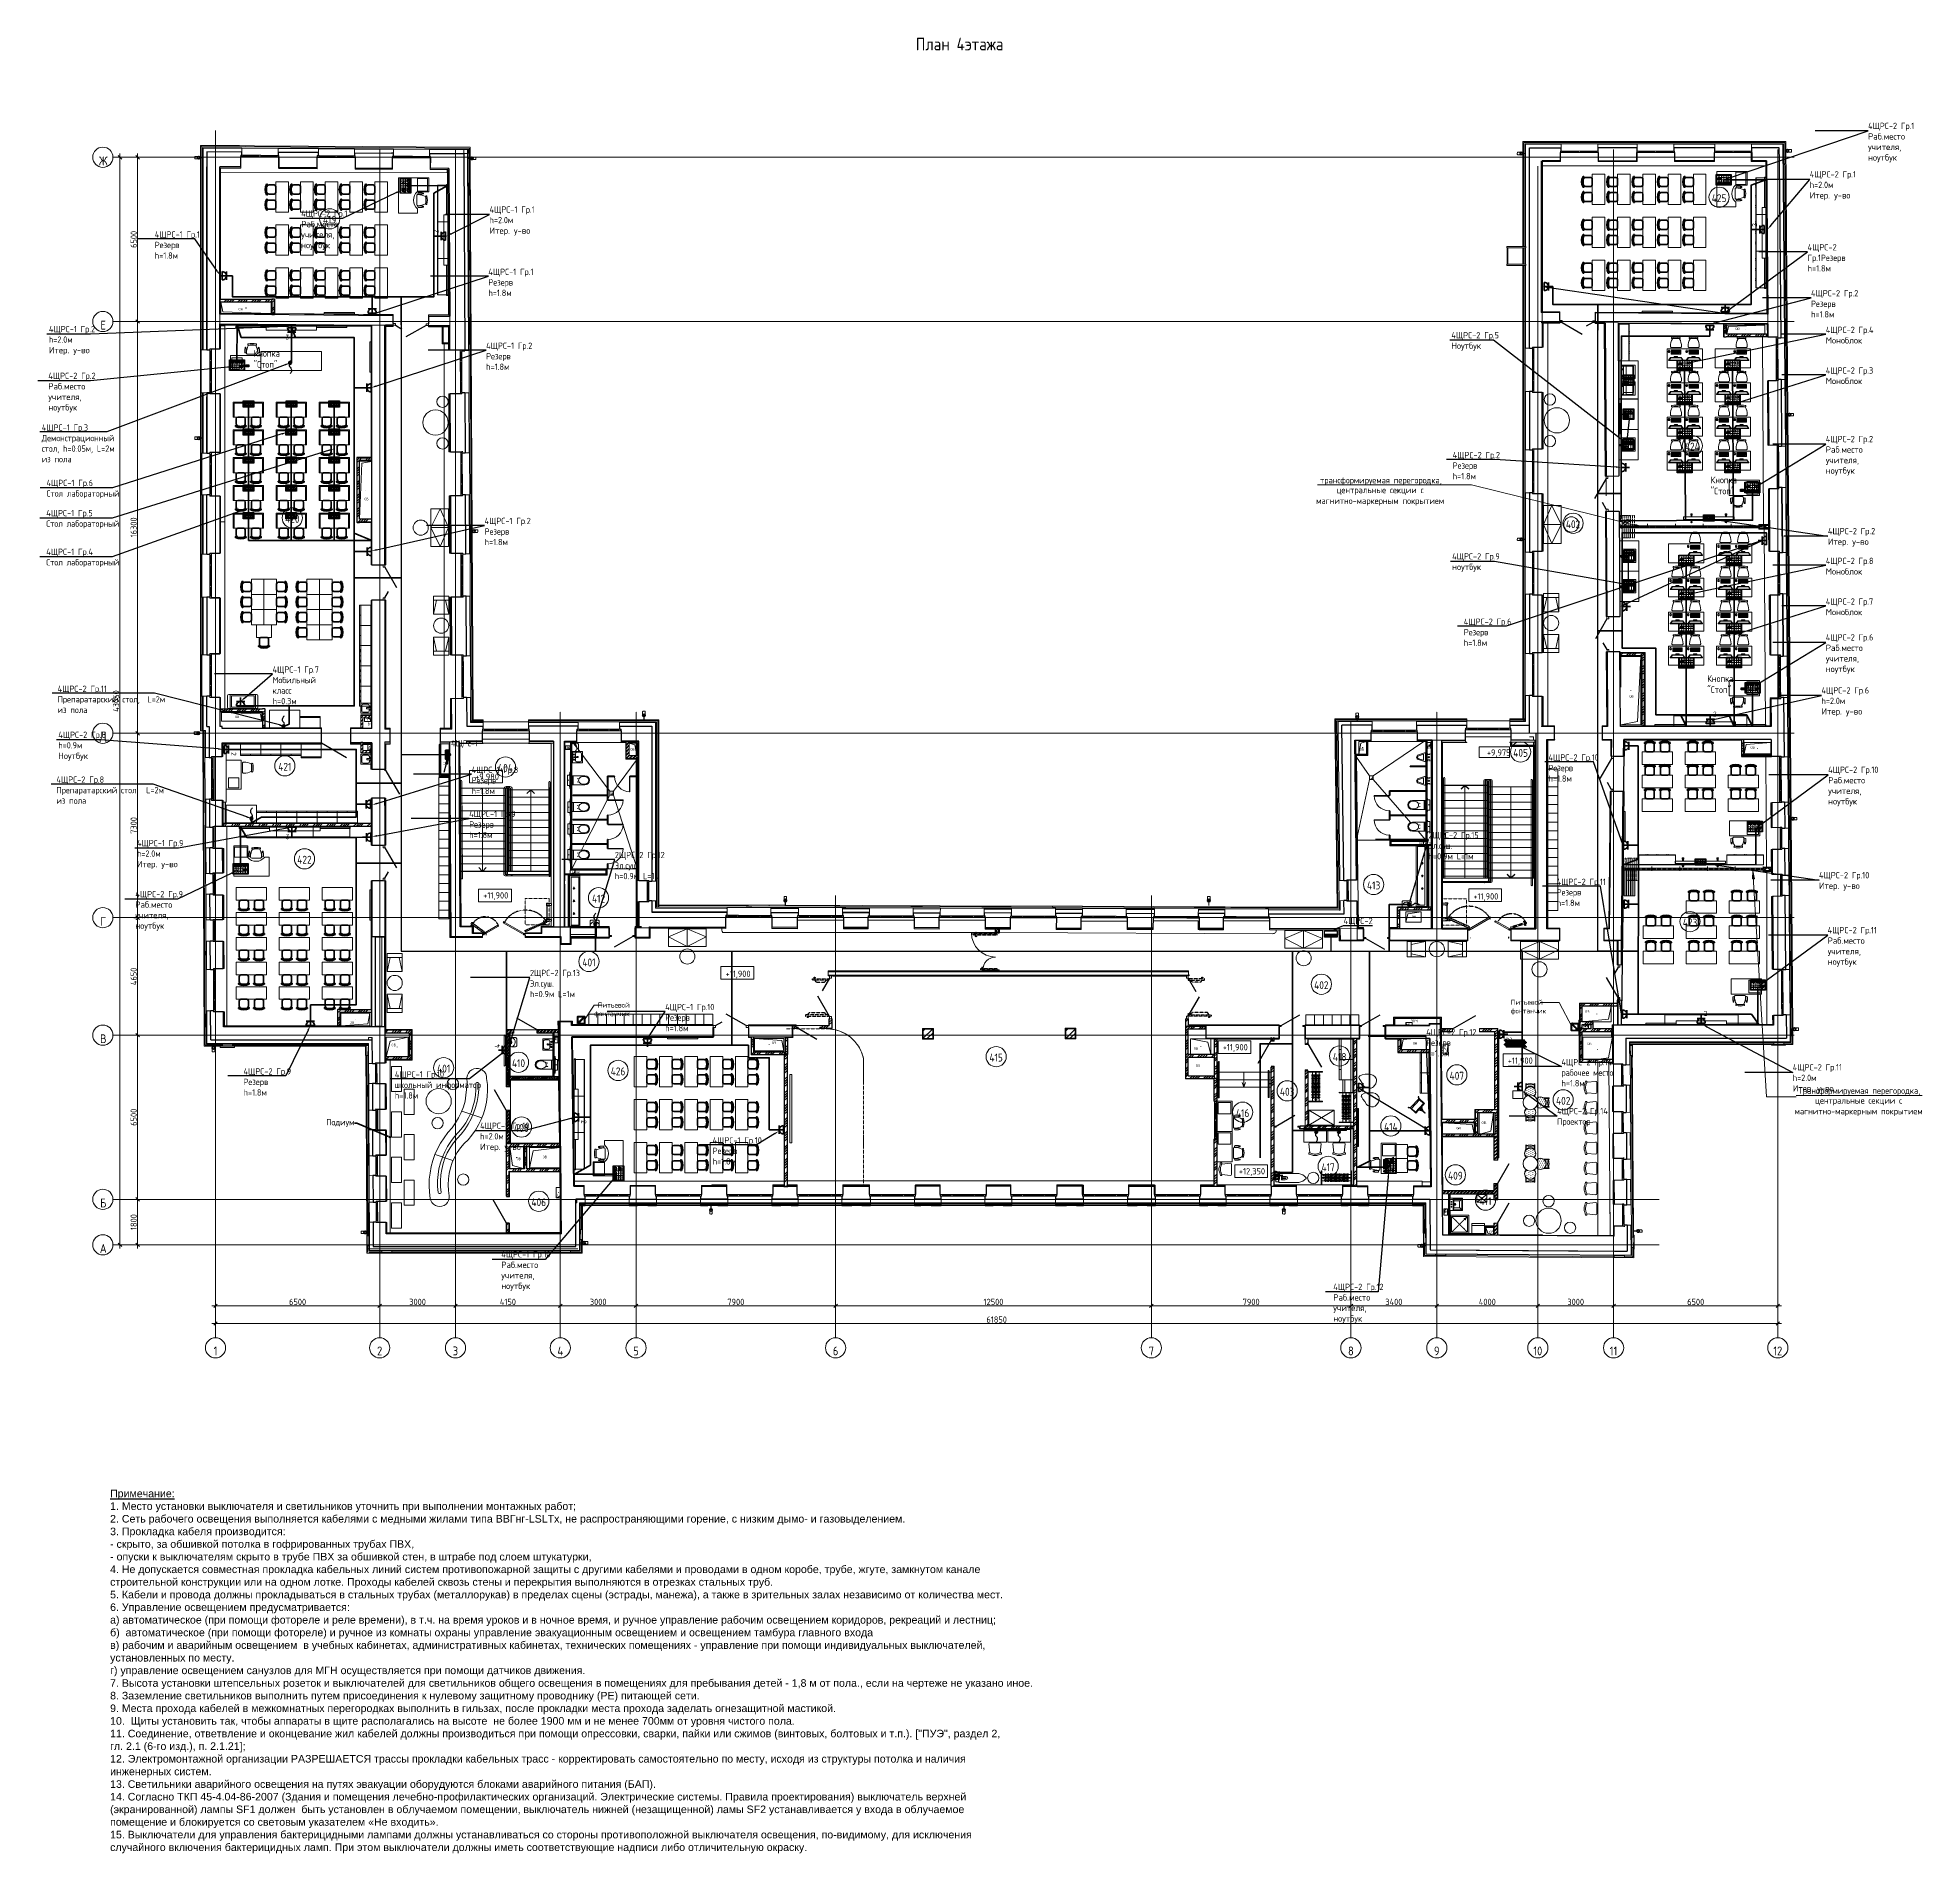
# Model space of a CAD drawing. Header units: millimetres. Extents: x -32 to 417638015, y -35 to 175284279.
# Drawn here: x 417377128 to 417451739, y 175207693 to 175279564 of the extents above; entities that cross this region are included whole.
import ezdxf
from ezdxf import colors
from ezdxf.entities.mleader import LeaderData, LeaderLine
from ezdxf.math import Vec2, Vec3

# ---------------------------------------------------------------- set-up
doc = ezdxf.new("R2010")
doc.units = ezdxf.units.MM
for name, pattern in [('ADSK_Линия сетки', [25, 20, -2.5, 0, -2.5]), ('ADSK_Осевая', [14, 10, -2, 0, -2]), ('ADSK_Штрих_ш3 п1_5', [4.5, 3, -1.5]), ('ADSK_Штриховая_ш3 п1_5', [4.5, 3, -1.5]), ('ADSK_Штрихпунктирная 2 точки_ш15 п1_5 п1_5 п1_5', [19.5, 15, -1.5, 0, -1.5, 0, -1.5]), ('CONTINOUS', [0]), ('HIDDEN', [9.525, 6.35, -3.175])]:
    doc.linetypes.add(name, pattern=pattern)
for name, color, linetype, lineweight in [('_ Окна', 7, 'Continuous', 9), ('_ЭМ_В полу', 26, 'Кабель в трубе', 60), ('_ЭМ_гофра', 5, 'Continuous', 60), ('_ЭМ_Розетки комп', 1, 'Continuous', 30), ('Аннотация', 7, 'Continuous', 18), ('Витраж', 7, 'Continuous', 9), ('Двери', 7, 'Continuous', 9), ('Двери открывание', 7, 'Continuous', 9), ('Лестницы', 7, 'Continuous', 9), ('Марки помещений', 7, 'Continuous', 20), ('Несущие колонны', 7, 'Continuous', 18), ('Обобщенные модели', 7, 'Continuous', 18), ('Оборудование', 7, 'Continuous', 18), ('Ограждение', 7, 'Continuous', 9), ('Окна', 7, 'Continuous', 9), ('Оси', 253, 'Continuous', 9), ('Отметки', 7, 'Continuous', 9), ('Панели витража', 7, 'Continuous', 9), ('Перекрытие', 7, 'Continuous', 18), ('Размеры', 7, 'Continuous', 9), ('Сантехника', 7, 'Continuous', 18), ('Стены внутренние', 7, 'Continuous', 18), ('Стены наружные', 7, 'Continuous', 18), ('Стены несущие', 7, 'Continuous', 30), ('Стены отделка', 7, 'Continuous', 30), ('Стены перегородки', 7, 'Continuous', 30), ('Стены штриховка', 7, 'Continuous', 9), ('Стрелки вверх', 7, 'Continuous', 18), ('ТХ', 5, 'Continuous', 0), ('ТХ_Задание ЭОМ_СС', 6, 'Continuous', 0), ('ТХ_КР ЗАДАНИЕ', 251, 'Continuous', 0), ('Узлы', 7, 'Continuous', 18), ('ШТРИХОВКА', 252, 'Continuous', 15), ('Электрика_специфик', 7, 'Continuous', 30), ('Электро', 250, 'Continuous', 25), ('ЭМ', 5, 'Continuous', 40), ('ЭМ_Лоток 1_2', 162, 'Continuous', 30), ('ЭО_щиты аварийного освещения', 1, 'Continuous', 30), ('ЭОМ_Кабель Быт. розеток', 5, 'Continuous', 30), ('ЭОМ_Кабель для СУП', 150, 'Continuous', 9), ('ЭОМ_Кабельный вывод', 1, 'Continuous', 35), ('ЭОМ_Щит', 5, 'Continuous', 35)]:
    doc.layers.add(name, color=color, linetype=linetype, lineweight=lineweight)
for name, color, linetype in [('_ЭМ_Надписи', 7, 'Continuous'), ('PDF _СС_розетки', 7, 'Continuous'), ('ВНУТРЯНКА', 1, 'Continuous')]:
    doc.layers.add(name, color=color, linetype=linetype)
doc.layers.add('PDF _ЭОМ _розетки', color=7, linetype='Continuous', true_color=0xeb0000)
doc.layers.add('Линии', color=7, linetype='Continuous', lineweight=9, true_color=0x00a600)
doc.styles.add('ELine', font='txt.shx')
doc.styles.add('GOST Common', font='GOST_Common.ttf', dxfattribs={"width": 0.9, "height": 350})
doc.styles.add('GOST Common_1', font='GOST_Common.ttf', dxfattribs={"width": 0.9, "height": 250})
doc.styles.add('GOST Common_2', font='GOST_Common.ttf', dxfattribs={"width": 0.9, "height": 250})
doc.styles.add('GOST Common_4', font='GOST_Common.ttf', dxfattribs={"width": 0.9, "height": 200})
doc.styles.add('GOST Common_5', font='GOST_Common.ttf', dxfattribs={"width": 0.9, "height": 200})
doc.styles.get("Standard").update_dxf_attribs({"font": 'arial.ttf'})
doc.styles.add('ЭОМ', font='isocpeur.ttf', dxfattribs={"width": 0.85, "height": 250})
doc.linetypes.add('Cable in the tray', pattern='A,5,[130,ltypeshp.shx,S=1,R=0,X=0,Y=0],1.5,[130,ltypeshp.shx,S=1.5,R=90,X=0,Y=-1],1,[130,ltypeshp.shx,S=1,R=0,X=0.5,Y=0],5', length=12.5)
doc.linetypes.add('TRAY', pattern='A,12.119257,["_",ELine,S=4.5,R=90,X=0,Y=-1.555839],0.750382,["_",ELine,S=4.5,R=0,X=0,Y=-0.805849],1.314849,["_",ELine,S=4.5,R=0,X=0,Y=-0.805849],2.250029,["_",ELine,S=4.5,R=90,X=0,Y=-1.555839],13.565483', length=30)
doc.linetypes.add('Кабель в трубе', pattern='A,8,[133,ltypeshp.shx,S=1,R=0,X=10,Y=1.3],-3,[130,ltypeshp.shx,S=1.5,R=-45,X=-1.5,Y=0],8', length=19)
doc.dimstyles.new('ADSK_Основной_2_5_мм', dxfattribs={"dimscale": 304.8, "dimtxt": 251.428749, "dimasz": 0.463911, "dimexe": 0.492126, "dimexo": 0.492126, "dimgap": 0.098425, "dimtad": 1, "dimrnd": 0.01, "dimdsep": 46, "dimtxsty": 'GOST Common_1', "dimblk1": 'OBLIQUE', "dimblk2": 'OBLIQUE', "dimsah": 1, "dimcen": 0.09, "dimdle": 0.492126, "dimazin": 2, "dimtfac": 1, "dimtdec": 4, "dimtix": 1, "dimtmove": 0, "dimatfit": 3, "dimfxl": 1, "dimtvp": 1, "dimtolj": 1, "dimtzin": 0, "dimlwd": 20, "dimlwe": 20, "dimarcsym": 2})
pattern_1 = [(45, (591.94, 243.9), (-67.35192, 67.35192), []), (45, (636.84, 243.9), (-67.35192, 67.35192), [])]
pattern_2 = [(45, (591.94, 243.9), (-269.4077, 269.4077), []), (45, (681.74, 243.9), (-269.4077, 269.4077), []), (45, (771.54, 243.9), (-269.4077, 269.4077), []), (45, (861.35, 243.9), (-269.4077, 269.4077), [])]
pattern_3 = [(45, (591.94, 243.9), (-235.7317, 235.7317), []), (45, (749.1, 243.9), (-235.7317, 235.7317), [])]
pattern_4 = [(0, (591.94, 243.9), (406.4, 101.6), [33.528, -271.272, 33.528, -271.272, -1625.6]), (0, (591.94, 243.9), (406.4, 101.6), [-609.6, 33.528, -576.072, 33.528, -271.272, -711.2]), (0, (591.94, 243.9), (406.4, 101.6), [-1524, 33.528, -169.672, 33.528, -474.472]), (120, (744.34, 294.7), (-291.18818, 301.15272), [33.528, -271.272, 33.528, -271.272, -1625.6]), (120, (744.34, 294.7), (-291.18818, 301.15272), [-609.6, 33.528, -576.072, 33.528, -271.272, -711.2]), (120, (744.34, 294.7), (-291.18818, 301.15272), [-1524, 33.528, -169.672, 33.528, -474.472]), (240, (795.14, 497.9), (-115.21182, -402.75272), [33.528, -271.272, 33.528, -271.272, -1625.6]), (240, (795.14, 497.9), (-115.21182, -402.75272), [-609.6, 33.528, -576.072, 33.528, -271.272, -711.2]), (240, (795.14, 497.9), (-115.21182, -402.75272), [-1524, 33.528, -169.672, 33.528, -474.472])]
pattern_5 = [(45, (591.94, 243.9), (-106.066, 106.066), []), (135, (591.94, 243.9), (-106.066, -106.066), [])]
pattern_6 = [(45, (591.94, 243.9), (-70.7107, 70.7107), [])]

msp = doc.modelspace()

# ---------------------------------------------------------------- texts
at = {"layer": 'Электрика_специфик', "color": 7, "linetype": 'Continuous', "lineweight": 25, "transparency": 33554687, "insert": (417379995, 175214890), "char_height": 300, "width": 35406.96, "attachment_point": 4}
msp.add_mtext('{\\L\\C256;Примечание: \\P\\l1. }Место установки выключателя и светильников уточнить при выполнении монтажных работ;\\P{\\C256;2. Сеть рабочего освещения выполняется кабелями с медными жилами типа }ВВГнг-LSLTx, не распространяющими горение, с низким дымо- и газовыделением.\\P3. Прокладка кабеля производится:\\P- скрыто, за обшивкой потолка в гофрированных трубах ПВХ,\\P- опуски к выключателям скрыто в трубе ПВХ за обшивкой стен, в штрабе под слоем штукатурки,\\P4. {\\C256;Не допускается совместная прокладка кабельных линий систем противопожарной защиты с другими кабелями и проводами в одном коробе, трубе, жгуте, замкнутом канале строительной конструкции или на одном лотке. Проходы кабелей сквозь стены и перекрытия выполняются в отрезках стальных труб.}\\P5. {\\C256;Кабели и провода должны прокладываться в стальных трубах (металлорукав) в пределах сцены (эстрады, манежа), а также в зрительных залах независимо от количества мест.}\\P6. Управление освещением предусматривается:\\Pа) автоматическое (при помощи фотореле и реле времени), в т.ч. на время уроков и в ночное время, и ручное управление рабочим освещением коридоров, рекреаций и лестниц;\\Pб)  автоматическое (при помощи фотореле) и ручное из комнаты охраны управление эвакуационным освещением и освещением тамбура главного входа\\Pв) рабочим и аварийным освещением  в учебных кабинетах, административных кабинетах, технических помещениях - управление при помощи индивидуальных выключателей, установленных по месту.\\Pг) управление освещением санузлов для МГН осуществляется при помощи датчиков движения.\\P7. Высота установки штепсельных розеток и выключателей для светильников общего освещения в помещениях для пребывания детей - 1,8 м от пола., если на чертеже не указано иное.\\P8. Заземление светильников выполнить путем присоединения к нулевому защитному проводнику (РЕ) питающей сети.\\P9. {\\C256;Места прохода кабелей в межкомнатных перегородках выполнить в гильзах, после прокладки места прохода заделать огнезащитной мастикой.\\P10. } Щиты установить так, чтобы аппараты в щите располагались на высоте  не более 1900 мм и не менее 700мм от уровня чистого пола.\\P11. Соединение, ответвление и оконцевание жил кабелей должны производиться при помощи опрессовки, сварки, пайки или сжимов (винтовых, болтовых и т.п.). ["ПУЭ", раздел 2, гл. 2.1 (6-го изд.), п. 2.1.21];\\P12. Электромонтажной организации РАЗРЕШАЕТСЯ трассы прокладки кабельных трасс - корректировать самостоятельно по месту, исходя из структуры потолка и наличия инженерных систем.\\P13. Светильники аварийного освещения на путях эвакуации оборудуются блоками аварийного питания (БАП).\\P14.{\\C256; }Согласно ТКП 45-4.04-86-2007 (Здания и помещения лечебно-профилактических организаций. Электрические системы. Правила проектирования) выключатель верхней (экранированной) лампы SF1 должен  быть установлен в облучаемом помещении, выключатель нижней (незащищенной) ламы SF2 устанавливается у входа в облучаемое помещение и блокируется со световым указателем «Не входить».\\P15. Выключатели для управления бактерицидными лампами должны устанавливаться со стороны противоположной выключателя освещения, по-видимому, для исключения случайного включения бактерицидных ламп. При этом выключатели должны иметь соответствующие надписи либо отличительную окраску.', dxfattribs=at)

# ---------------------------------------------------------------- blocks, each defined once
blk = doc.blocks.new('_Dot')
at = {"color": 0, "linetype": 'ByBlock', "lineweight": -2}
blk.add_line((-0.5, 0), (-1, 0), dxfattribs=at)
at = {"color": 0, "linetype": 'ByBlock', "const_width": 0.5}
blk.add_lwpolyline([(-0.25, 0, 1), (0.25, 0, 1)], format="xyb", close=True, dxfattribs=at)
blk = doc.blocks.new('ADSK_КолоннаЖБ_Прямоугольная - 400x400 мм-2911095-План 4-го этажа')
at = {"layer": 'Несущие колонны', "lineweight": 40}
for p, q in [((-200, 200), (200, 200)), ((-200, -200), (-200, 200)), ((200, -200), (-200, -200))]:
    blk.add_line(p, q, dxfattribs=at)
blk = doc.blocks.new('ADSK_КолоннаЖБ_Прямоугольная - 400x400 мм-V1-План 4-го этажа')
at = {"layer": 'Несущие колонны', "lineweight": 40}
for p, q in [((-200, 200), (200, 200)), ((-200, -200), (-200, 200)), ((200, 200), (200, -200)), ((200, -200), (-200, -200))]:
    blk.add_line(p, q, dxfattribs=at)
blk = doc.blocks.new('_Oblique')
at = {"color": 0, "linetype": 'ByBlock', "lineweight": -2}
blk.add_line((-0.5, -0.5), (0.5, 0.5), dxfattribs=at)
blk = doc.blocks.new('*D271')
at = {"layer": 'Defpoints', "color": 0, "transparency": 16777216}
for p in [(-5993, -1991), (507, -1991), (507, -2091)]:
    blk.add_point(p, dxfattribs=at)
at = {"layer": 'Размеры', "color": 0, "lineweight": 20, "transparency": 16777216}
for p, q in [((-6143, -2091), (657, -2091)), ((-5993, -2141), (-5993, -2241)), ((507, -2141), (507, -2241))]:
    blk.add_line(p, q, dxfattribs=at)
at = {"layer": 'Размеры', "color": 0, "lineweight": 20, "transparency": 16777216, "xscale": 141.4, "yscale": 141.4, "zscale": 141.4, "rotation": 180}
blk.add_blockref('_Oblique', (-5993, -2091), dxfattribs=at)
at = {"layer": 'Размеры', "color": 0, "lineweight": 20, "transparency": 16777216, "xscale": 141.4, "yscale": 141.4, "zscale": 141.4}
blk.add_blockref('_Oblique', (507, -2091), dxfattribs=at)
at = {"layer": 'Размеры', "color": 0, "lineweight": 20, "transparency": 16777216, "insert": (-2743, -1936), "char_height": 250, "width": 756.84, "attachment_point": 5, "style": 'GOST Common_1'}
blk.add_mtext('\\A1;6500', dxfattribs=at)
blk = doc.blocks.new('*D272')
at = {"layer": 'Defpoints', "color": 0, "transparency": 16777216}
for p in [(507, -1991), (3507, -1991), (3507, -2091)]:
    blk.add_point(p, dxfattribs=at)
at = {"layer": 'Размеры', "color": 0, "lineweight": 20, "transparency": 16777216}
for p, q in [((357, -2091), (3657, -2091)), ((507, -2141), (507, -2241)), ((3507, -2141), (3507, -2241))]:
    blk.add_line(p, q, dxfattribs=at)
at = {"layer": 'Размеры', "color": 0, "lineweight": 20, "transparency": 16777216, "xscale": 141.4, "yscale": 141.4, "zscale": 141.4, "rotation": 180}
blk.add_blockref('_Oblique', (507, -2091), dxfattribs=at)
at = {"layer": 'Размеры', "color": 0, "lineweight": 20, "transparency": 16777216, "xscale": 141.4, "yscale": 141.4, "zscale": 141.4}
blk.add_blockref('_Oblique', (3507, -2091), dxfattribs=at)
at = {"layer": 'Размеры', "color": 0, "lineweight": 20, "transparency": 16777216, "insert": (2007, -1936), "char_height": 250, "width": 756.84, "attachment_point": 5, "style": 'GOST Common_1'}
blk.add_mtext('\\A1;3000', dxfattribs=at)
blk = doc.blocks.new('*D273')
at = {"layer": 'Defpoints', "color": 0, "transparency": 16777216}
for p in [(3507, -1991), (7657, -1991), (7657, -2091)]:
    blk.add_point(p, dxfattribs=at)
at = {"layer": 'Размеры', "color": 0, "lineweight": 20, "transparency": 16777216}
for p, q in [((3357, -2091), (7807, -2091)), ((3507, -2141), (3507, -2241)), ((7657, -2141), (7657, -2241))]:
    blk.add_line(p, q, dxfattribs=at)
at = {"layer": 'Размеры', "color": 0, "lineweight": 20, "transparency": 16777216, "xscale": 141.4, "yscale": 141.4, "zscale": 141.4, "rotation": 180}
blk.add_blockref('_Oblique', (3507, -2091), dxfattribs=at)
at = {"layer": 'Размеры', "color": 0, "lineweight": 20, "transparency": 16777216, "xscale": 141.4, "yscale": 141.4, "zscale": 141.4}
blk.add_blockref('_Oblique', (7657, -2091), dxfattribs=at)
at = {"layer": 'Размеры', "color": 0, "lineweight": 20, "transparency": 16777216, "insert": (5582, -1936), "char_height": 250, "width": 726.16, "attachment_point": 5, "style": 'GOST Common_1'}
blk.add_mtext('\\A1;4150', dxfattribs=at)
blk = doc.blocks.new('*D274')
at = {"layer": 'Defpoints', "color": 0, "transparency": 16777216}
for p in [(7657, -1991), (10657, -1991), (10657, -2091)]:
    blk.add_point(p, dxfattribs=at)
at = {"layer": 'Размеры', "color": 0, "lineweight": 20, "transparency": 16777216}
for p, q in [((7507, -2091), (10807, -2091)), ((7657, -2141), (7657, -2241)), ((10657, -2141), (10657, -2241))]:
    blk.add_line(p, q, dxfattribs=at)
at = {"layer": 'Размеры', "color": 0, "lineweight": 20, "transparency": 16777216, "xscale": 141.4, "yscale": 141.4, "zscale": 141.4, "rotation": 180}
blk.add_blockref('_Oblique', (7657, -2091), dxfattribs=at)
at = {"layer": 'Размеры', "color": 0, "lineweight": 20, "transparency": 16777216, "xscale": 141.4, "yscale": 141.4, "zscale": 141.4}
blk.add_blockref('_Oblique', (10657, -2091), dxfattribs=at)
at = {"layer": 'Размеры', "color": 0, "lineweight": 20, "transparency": 16777216, "insert": (9157, -1936), "char_height": 250, "width": 756.84, "attachment_point": 5, "style": 'GOST Common_1'}
blk.add_mtext('\\A1;3000', dxfattribs=at)
blk = doc.blocks.new('*D275')
at = {"layer": 'Defpoints', "color": 0, "transparency": 16777216}
for p in [(10657, -1991), (18557, -1991), (18557, -2091)]:
    blk.add_point(p, dxfattribs=at)
at = {"layer": 'Размеры', "color": 0, "lineweight": 20, "transparency": 16777216}
for p, q in [((10507, -2091), (18707, -2091)), ((10657, -2141), (10657, -2241)), ((18557, -2141), (18557, -2241))]:
    blk.add_line(p, q, dxfattribs=at)
at = {"layer": 'Размеры', "color": 0, "lineweight": 20, "transparency": 16777216, "xscale": 141.4, "yscale": 141.4, "zscale": 141.4, "rotation": 180}
blk.add_blockref('_Oblique', (10657, -2091), dxfattribs=at)
at = {"layer": 'Размеры', "color": 0, "lineweight": 20, "transparency": 16777216, "xscale": 141.4, "yscale": 141.4, "zscale": 141.4}
blk.add_blockref('_Oblique', (18557, -2091), dxfattribs=at)
at = {"layer": 'Размеры', "color": 0, "lineweight": 20, "transparency": 16777216, "insert": (14607, -1936), "char_height": 250, "width": 756.84, "attachment_point": 5, "style": 'GOST Common_1'}
blk.add_mtext('\\A1;7900', dxfattribs=at)
blk = doc.blocks.new('*D276')
at = {"layer": 'Defpoints', "color": 0, "transparency": 16777216}
for p in [(18557, -1991), (31057, -1991), (31057, -2091)]:
    blk.add_point(p, dxfattribs=at)
at = {"layer": 'Размеры', "color": 0, "lineweight": 20, "transparency": 16777216}
for p, q in [((18407, -2091), (31207, -2091)), ((18557, -2141), (18557, -2241)), ((31057, -2141), (31057, -2241))]:
    blk.add_line(p, q, dxfattribs=at)
at = {"layer": 'Размеры', "color": 0, "lineweight": 20, "transparency": 16777216, "xscale": 141.4, "yscale": 141.4, "zscale": 141.4, "rotation": 180}
blk.add_blockref('_Oblique', (18557, -2091), dxfattribs=at)
at = {"layer": 'Размеры', "color": 0, "lineweight": 20, "transparency": 16777216, "xscale": 141.4, "yscale": 141.4, "zscale": 141.4}
blk.add_blockref('_Oblique', (31057, -2091), dxfattribs=at)
at = {"layer": 'Размеры', "color": 0, "lineweight": 20, "transparency": 16777216, "insert": (24807, -1936), "char_height": 250, "width": 889.8, "attachment_point": 5, "style": 'GOST Common_1'}
blk.add_mtext('\\A1;12500', dxfattribs=at)
blk = doc.blocks.new('*D277')
at = {"layer": 'Defpoints', "color": 0, "transparency": 16777216}
for p in [(31057, -1991), (38957, -1991), (38957, -2091)]:
    blk.add_point(p, dxfattribs=at)
at = {"layer": 'Размеры', "color": 0, "lineweight": 20, "transparency": 16777216}
for p, q in [((30907, -2091), (39107, -2091)), ((31057, -2141), (31057, -2241)), ((38957, -2141), (38957, -2241))]:
    blk.add_line(p, q, dxfattribs=at)
at = {"layer": 'Размеры', "color": 0, "lineweight": 20, "transparency": 16777216, "xscale": 141.4, "yscale": 141.4, "zscale": 141.4, "rotation": 180}
blk.add_blockref('_Oblique', (31057, -2091), dxfattribs=at)
at = {"layer": 'Размеры', "color": 0, "lineweight": 20, "transparency": 16777216, "xscale": 141.4, "yscale": 141.4, "zscale": 141.4}
blk.add_blockref('_Oblique', (38957, -2091), dxfattribs=at)
at = {"layer": 'Размеры', "color": 0, "lineweight": 20, "transparency": 16777216, "insert": (35007, -1936), "char_height": 250, "width": 756.84, "attachment_point": 5, "style": 'GOST Common_1'}
blk.add_mtext('\\A1;7900', dxfattribs=at)
blk = doc.blocks.new('*D278')
at = {"layer": 'Defpoints', "color": 0, "transparency": 16777216}
for p in [(38957, -1991), (42357, -1991), (42357, -2091)]:
    blk.add_point(p, dxfattribs=at)
at = {"layer": 'Размеры', "color": 0, "lineweight": 20, "transparency": 16777216}
for p, q in [((38807, -2091), (42507, -2091)), ((38957, -2141), (38957, -2241)), ((42357, -2141), (42357, -2241))]:
    blk.add_line(p, q, dxfattribs=at)
at = {"layer": 'Размеры', "color": 0, "lineweight": 20, "transparency": 16777216, "xscale": 141.4, "yscale": 141.4, "zscale": 141.4, "rotation": 180}
blk.add_blockref('_Oblique', (38957, -2091), dxfattribs=at)
at = {"layer": 'Размеры', "color": 0, "lineweight": 20, "transparency": 16777216, "xscale": 141.4, "yscale": 141.4, "zscale": 141.4}
blk.add_blockref('_Oblique', (42357, -2091), dxfattribs=at)
at = {"layer": 'Размеры', "color": 0, "lineweight": 20, "transparency": 16777216, "insert": (40657, -1936), "char_height": 250, "width": 782.41, "attachment_point": 5, "style": 'GOST Common_1'}
blk.add_mtext('\\A1;3400', dxfattribs=at)
blk = doc.blocks.new('*D279')
at = {"layer": 'Defpoints', "color": 0, "transparency": 16777216}
for p in [(42357, -1991), (46357, -1991), (46357, -2091)]:
    blk.add_point(p, dxfattribs=at)
at = {"layer": 'Размеры', "color": 0, "lineweight": 20, "transparency": 16777216}
for p, q in [((42207, -2091), (46507, -2091)), ((42357, -2141), (42357, -2241)), ((46357, -2141), (46357, -2241))]:
    blk.add_line(p, q, dxfattribs=at)
at = {"layer": 'Размеры', "color": 0, "lineweight": 20, "transparency": 16777216, "xscale": 141.4, "yscale": 141.4, "zscale": 141.4, "rotation": 180}
blk.add_blockref('_Oblique', (42357, -2091), dxfattribs=at)
at = {"layer": 'Размеры', "color": 0, "lineweight": 20, "transparency": 16777216, "xscale": 141.4, "yscale": 141.4, "zscale": 141.4}
blk.add_blockref('_Oblique', (46357, -2091), dxfattribs=at)
at = {"layer": 'Размеры', "color": 0, "lineweight": 20, "transparency": 16777216, "insert": (44357, -1936), "char_height": 250, "width": 782.41, "attachment_point": 5, "style": 'GOST Common_1'}
blk.add_mtext('\\A1;4000', dxfattribs=at)
blk = doc.blocks.new('*D280')
at = {"layer": 'Defpoints', "color": 0, "transparency": 16777216}
for p in [(46357, -1991), (49357, -1991), (49357, -2091)]:
    blk.add_point(p, dxfattribs=at)
at = {"layer": 'Размеры', "color": 0, "lineweight": 20, "transparency": 16777216}
for p, q in [((46207, -2091), (49507, -2091)), ((46357, -2141), (46357, -2241)), ((49357, -2141), (49357, -2241))]:
    blk.add_line(p, q, dxfattribs=at)
at = {"layer": 'Размеры', "color": 0, "lineweight": 20, "transparency": 16777216, "xscale": 141.4, "yscale": 141.4, "zscale": 141.4, "rotation": 180}
blk.add_blockref('_Oblique', (46357, -2091), dxfattribs=at)
at = {"layer": 'Размеры', "color": 0, "lineweight": 20, "transparency": 16777216, "xscale": 141.4, "yscale": 141.4, "zscale": 141.4}
blk.add_blockref('_Oblique', (49357, -2091), dxfattribs=at)
at = {"layer": 'Размеры', "color": 0, "lineweight": 20, "transparency": 16777216, "insert": (47857, -1936), "char_height": 250, "width": 756.84, "attachment_point": 5, "style": 'GOST Common_1'}
blk.add_mtext('\\A1;3000', dxfattribs=at)
blk = doc.blocks.new('*D281')
at = {"layer": 'Defpoints', "color": 0, "transparency": 16777216}
for p in [(49357, -1991), (55857, -1991), (55857, -2091)]:
    blk.add_point(p, dxfattribs=at)
at = {"layer": 'Размеры', "color": 0, "lineweight": 20, "transparency": 16777216}
for p, q in [((49207, -2091), (56007, -2091)), ((49357, -2141), (49357, -2241)), ((55857, -2141), (55857, -2241))]:
    blk.add_line(p, q, dxfattribs=at)
at = {"layer": 'Размеры', "color": 0, "lineweight": 20, "transparency": 16777216, "xscale": 141.4, "yscale": 141.4, "zscale": 141.4, "rotation": 180}
blk.add_blockref('_Oblique', (49357, -2091), dxfattribs=at)
at = {"layer": 'Размеры', "color": 0, "lineweight": 20, "transparency": 16777216, "xscale": 141.4, "yscale": 141.4, "zscale": 141.4}
blk.add_blockref('_Oblique', (55857, -2091), dxfattribs=at)
at = {"layer": 'Размеры', "color": 0, "lineweight": 20, "transparency": 16777216, "insert": (52607, -1936), "char_height": 250, "width": 756.84, "attachment_point": 5, "style": 'GOST Common_1'}
blk.add_mtext('\\A1;6500', dxfattribs=at)
blk = doc.blocks.new('*D282')
at = {"layer": 'Defpoints', "color": 0, "transparency": 16777216}
for p in [(-5993, -2691), (55857, -2691), (55857, -2791)]:
    blk.add_point(p, dxfattribs=at)
at = {"layer": 'Размеры', "color": 0, "lineweight": 20, "transparency": 16777216}
for p, q in [((-6143, -2791), (56007, -2791)), ((-5993, -2841), (-5993, -2941)), ((55857, -2841), (55857, -2941))]:
    blk.add_line(p, q, dxfattribs=at)
at = {"layer": 'Размеры', "color": 0, "lineweight": 20, "transparency": 16777216, "xscale": 141.4, "yscale": 141.4, "zscale": 141.4, "rotation": 180}
blk.add_blockref('_Oblique', (-5993, -2791), dxfattribs=at)
at = {"layer": 'Размеры', "color": 0, "lineweight": 20, "transparency": 16777216, "xscale": 141.4, "yscale": 141.4, "zscale": 141.4}
blk.add_blockref('_Oblique', (55857, -2791), dxfattribs=at)
at = {"layer": 'Размеры', "color": 0, "lineweight": 20, "transparency": 16777216, "insert": (24932, -2636), "char_height": 250, "width": 889.8, "attachment_point": 5, "style": 'GOST Common_1'}
blk.add_mtext('\\A1;61850', dxfattribs=at)
blk = doc.blocks.new('*D283')
at = {"layer": 'Defpoints', "color": 0, "transparency": 16777216}
for p in [(-9677, 43374), (-9777, 324), (-9677, 324)]:
    blk.add_point(p, dxfattribs=at)
at = {"layer": 'Размеры', "color": 0, "lineweight": 20, "transparency": 16777216}
for p, q in [((-9827, 43374), (-9927, 43374)), ((-9777, 43524), (-9777, 174)), ((-9827, 324), (-9927, 324))]:
    blk.add_line(p, q, dxfattribs=at)
at = {"layer": 'Размеры', "color": 0, "lineweight": 20, "transparency": 16777216, "xscale": 141.4, "yscale": 141.4, "zscale": 141.4}
for p, rotation in [((-9777, 43374), 90), ((-9777, 324), 270)]:
    blk.add_blockref('_Oblique', p, dxfattribs=dict(at, rotation=rotation))
at = {"layer": 'Размеры', "color": 0, "lineweight": 20, "transparency": 16777216, "insert": (-9932, 21849), "char_height": 250, "width": 971.62, "attachment_point": 5, "rotation": 90, "style": 'GOST Common_1'}
blk.add_mtext('\\A1;43050', dxfattribs=at)
blk = doc.blocks.new('*D284')
at = {"layer": 'Defpoints', "color": 0, "transparency": 16777216}
for p in [(-8977, 43374), (-9077, 36874), (-8977, 36874)]:
    blk.add_point(p, dxfattribs=at)
at = {"layer": 'Размеры', "color": 0, "lineweight": 20, "transparency": 16777216}
for p, q in [((-9127, 43374), (-9227, 43374)), ((-9077, 43524), (-9077, 36724)), ((-9127, 36874), (-9227, 36874))]:
    blk.add_line(p, q, dxfattribs=at)
at = {"layer": 'Размеры', "color": 0, "lineweight": 20, "transparency": 16777216, "xscale": 141.4, "yscale": 141.4, "zscale": 141.4}
for p, rotation in [((-9077, 43374), 90), ((-9077, 36874), 270)]:
    blk.add_blockref('_Oblique', p, dxfattribs=dict(at, rotation=rotation))
at = {"layer": 'Размеры', "color": 0, "lineweight": 20, "transparency": 16777216, "insert": (-9232, 40124), "char_height": 250, "width": 756.84, "attachment_point": 5, "rotation": 90, "style": 'GOST Common_1'}
blk.add_mtext('\\A1;6500', dxfattribs=at)
blk = doc.blocks.new('*D285')
at = {"layer": 'Defpoints', "color": 0, "transparency": 16777216}
for p in [(-8977, 36874), (-9077, 20574), (-8977, 20574)]:
    blk.add_point(p, dxfattribs=at)
at = {"layer": 'Размеры', "color": 0, "lineweight": 20, "transparency": 16777216}
for p, q in [((-9127, 36874), (-9227, 36874)), ((-9077, 37024), (-9077, 20424)), ((-9127, 20574), (-9227, 20574))]:
    blk.add_line(p, q, dxfattribs=at)
at = {"layer": 'Размеры', "color": 0, "lineweight": 20, "transparency": 16777216, "xscale": 141.4, "yscale": 141.4, "zscale": 141.4}
for p, rotation in [((-9077, 36874), 90), ((-9077, 20574), 270)]:
    blk.add_blockref('_Oblique', p, dxfattribs=dict(at, rotation=rotation))
at = {"layer": 'Размеры', "color": 0, "lineweight": 20, "transparency": 16777216, "insert": (-9232, 28724), "char_height": 250, "width": 889.8, "attachment_point": 5, "rotation": 90, "style": 'GOST Common_1'}
blk.add_mtext('\\A1;16300', dxfattribs=at)
blk = doc.blocks.new('*D286')
at = {"layer": 'Defpoints', "color": 0, "transparency": 16777216}
for p in [(-8977, 20574), (-9077, 13274), (-8977, 13274)]:
    blk.add_point(p, dxfattribs=at)
at = {"layer": 'Размеры', "color": 0, "lineweight": 20, "transparency": 16777216}
for p, q in [((-9127, 20574), (-9227, 20574)), ((-9077, 20724), (-9077, 13124)), ((-9127, 13274), (-9227, 13274))]:
    blk.add_line(p, q, dxfattribs=at)
at = {"layer": 'Размеры', "color": 0, "lineweight": 20, "transparency": 16777216, "xscale": 141.4, "yscale": 141.4, "zscale": 141.4}
for p, rotation in [((-9077, 20574), 90), ((-9077, 13274), 270)]:
    blk.add_blockref('_Oblique', p, dxfattribs=dict(at, rotation=rotation))
at = {"layer": 'Размеры', "color": 0, "lineweight": 20, "transparency": 16777216, "insert": (-9232, 16924), "char_height": 250, "width": 756.84, "attachment_point": 5, "rotation": 90, "style": 'GOST Common_1'}
blk.add_mtext('\\A1;7300', dxfattribs=at)
blk = doc.blocks.new('*D287')
at = {"layer": 'Defpoints', "color": 0, "transparency": 16777216}
for p in [(-8977, 13274), (-9077, 8624), (-8977, 8624)]:
    blk.add_point(p, dxfattribs=at)
at = {"layer": 'Размеры', "color": 0, "lineweight": 20, "transparency": 16777216}
for p, q in [((-9127, 13274), (-9227, 13274)), ((-9077, 13424), (-9077, 8474)), ((-9127, 8624), (-9227, 8624))]:
    blk.add_line(p, q, dxfattribs=at)
at = {"layer": 'Размеры', "color": 0, "lineweight": 20, "transparency": 16777216, "xscale": 141.4, "yscale": 141.4, "zscale": 141.4}
for p, rotation in [((-9077, 13274), 90), ((-9077, 8624), 270)]:
    blk.add_blockref('_Oblique', p, dxfattribs=dict(at, rotation=rotation))
at = {"layer": 'Размеры', "color": 0, "lineweight": 20, "transparency": 16777216, "insert": (-9232, 10949), "char_height": 250, "width": 782.41, "attachment_point": 5, "rotation": 90, "style": 'GOST Common_1'}
blk.add_mtext('\\A1;4650', dxfattribs=at)
blk = doc.blocks.new('*D288')
at = {"layer": 'Defpoints', "color": 0, "transparency": 16777216}
for p in [(-8977, 8624), (-9077, 2124), (-8977, 2124)]:
    blk.add_point(p, dxfattribs=at)
at = {"layer": 'Размеры', "color": 0, "lineweight": 20, "transparency": 16777216}
for p, q in [((-9127, 8624), (-9227, 8624)), ((-9077, 8774), (-9077, 1974)), ((-9127, 2124), (-9227, 2124))]:
    blk.add_line(p, q, dxfattribs=at)
at = {"layer": 'Размеры', "color": 0, "lineweight": 20, "transparency": 16777216, "xscale": 141.4, "yscale": 141.4, "zscale": 141.4}
for p, rotation in [((-9077, 8624), 90), ((-9077, 2124), 270)]:
    blk.add_blockref('_Oblique', p, dxfattribs=dict(at, rotation=rotation))
at = {"layer": 'Размеры', "color": 0, "lineweight": 20, "transparency": 16777216, "insert": (-9232, 5374), "char_height": 250, "width": 756.84, "attachment_point": 5, "rotation": 90, "style": 'GOST Common_1'}
blk.add_mtext('\\A1;6500', dxfattribs=at)
blk = doc.blocks.new('*D289')
at = {"layer": 'Defpoints', "color": 0, "transparency": 16777216}
for p in [(-8977, 2124), (-9077, 324), (-8977, 324)]:
    blk.add_point(p, dxfattribs=at)
at = {"layer": 'Размеры', "color": 0, "lineweight": 20, "transparency": 16777216}
for p, q in [((-9077, 2274), (-9077, 174)), ((-9127, 2124), (-9227, 2124)), ((-9127, 324), (-9227, 324))]:
    blk.add_line(p, q, dxfattribs=at)
at = {"layer": 'Размеры', "color": 0, "lineweight": 20, "transparency": 16777216, "xscale": 141.4, "yscale": 141.4, "zscale": 141.4}
for p, rotation in [((-9077, 2124), 90), ((-9077, 324), 270)]:
    blk.add_blockref('_Oblique', p, dxfattribs=dict(at, rotation=rotation))
at = {"layer": 'Размеры', "color": 0, "lineweight": 20, "transparency": 16777216, "insert": (-9232, 1224), "char_height": 250, "width": 700.59, "attachment_point": 5, "rotation": 90, "style": 'GOST Common_1'}
blk.add_mtext('\\A1;1800', dxfattribs=at)
blk = doc.blocks.new('*U506')
at = {"transparency": 33554559}
h = blk.add_hatch(color=7, dxfattribs=at)
h.dxf.hatch_style = 1
h.paths.add_polyline_path([(38, -27), (38, 27), (-38, 27), (-38, -27)])
at = {"transparency": 33554687}
h = blk.add_hatch(color=250, dxfattribs=at)
h.dxf.hatch_style = 1
h.paths.add_polyline_path([(-25, 0, 1), (25, 0, 1)])
h.paths.add_polyline_path([(20, 0, -1), (-20, 0, -1)], flags=16)
h = blk.add_hatch(color=1, dxfattribs=at)
h.dxf.hatch_style = 1
h.paths.add_polyline_path([(-20, 0, 1), (20, 0, 1)])
at = {"color": 0, "linetype": 'ByBlock'}
blk.add_lwpolyline([(-38, 27), (38, 27), (38, -27), (-38, -27)], close=True, dxfattribs=at)
at = {"linetype": 'ByBlock', "lineweight": 25}
for radius in [25, 20]:
    blk.add_circle((0, 0), radius, dxfattribs=at)
at = {"insert": (164, 415), "char_height": 175, "attachment_point": 1, "style": 'GOST Common'}
blk.add_mtext_dynamic_manual_height_columns('Кнопка\\P"Стоп"', width=85.89, gutter_width=12.5, heights=[0], dxfattribs=at)
blk = doc.blocks.new('*U755')
at = {"lineweight": -2}
h = blk.add_hatch(color=0, dxfattribs=at)
h.dxf.hatch_style = 1
edge = h.paths.add_edge_path()
edge.add_arc((0, 0), 65, 0, 360)
at = {"color": 0, "lineweight": -2}
blk.add_lwpolyline([(0, 0, -0.089362), (26, -58, -0.105459), (28, -113, -0.18734), (-7, -172, 0.159257), (-52, -238, 0.13816), (-53, -334, 0.121425), (0, -430)], format="xyb", dxfattribs=at)
blk.add_circle((0, 0), 65, dxfattribs=at)
at = {"color": 7, "style": 'GOST Common', "width": 0.9}
blk.add_attdef('ОБОРУДОВАНИЕ', (25, 447), '', height=250, dxfattribs=at)
blk = doc.blocks.new('*U756')
at = {"lineweight": -2}
h = blk.add_hatch(color=0, dxfattribs=at)
h.dxf.hatch_style = 1
edge = h.paths.add_edge_path()
edge.add_arc((0, 0), 65, 0, 360)
at = {"color": 0, "lineweight": -2}
blk.add_lwpolyline([(0, 0, -0.089362), (-32, 56, -0.105459), (-39, 110, -0.18734), (-9, 172, 0.159257), (29, 242, 0.13816), (21, 338, 0.121425), (-41, 428)], format="xyb", dxfattribs=at)
blk.add_circle((0, 0), 65, dxfattribs=at)
at = {"color": 7, "style": 'GOST Common', "width": 0.9}
blk.add_attdef('ОБОРУДОВАНИЕ', (25, 447), '', height=250, dxfattribs=at)
blk = doc.blocks.new('*U504')
at = {"transparency": 33554559}
h = blk.add_hatch(color=7, dxfattribs=at)
h.dxf.hatch_style = 1
h.paths.add_polyline_path([(38, -27), (38, 27), (-38, 27), (-38, -27)])
at = {"transparency": 33554687}
h = blk.add_hatch(color=250, dxfattribs=at)
h.dxf.hatch_style = 1
h.paths.add_polyline_path([(-25, 0, 1), (25, 0, 1)])
h.paths.add_polyline_path([(20, 0, -1), (-20, 0, -1)], flags=16)
h = blk.add_hatch(color=1, dxfattribs=at)
h.dxf.hatch_style = 1
h.paths.add_polyline_path([(-20, 0, 1), (20, 0, 1)])
at = {"color": 0, "linetype": 'ByBlock'}
blk.add_lwpolyline([(-38, 27), (38, 27), (38, -27), (-38, -27)], close=True, dxfattribs=at)
at = {"linetype": 'ByBlock', "lineweight": 25}
for radius in [25, 20]:
    blk.add_circle((0, 0), radius, dxfattribs=at)
at = {"insert": (-937, 358), "char_height": 175, "attachment_point": 1, "style": 'GOST Common'}
blk.add_mtext_dynamic_manual_height_columns('Кнопка\\P"Стоп"', width=85.89, gutter_width=12.5, heights=[0], dxfattribs=at)
blk = doc.blocks.new('*U503')
at = {"transparency": 33554559}
h = blk.add_hatch(color=7, dxfattribs=at)
h.dxf.hatch_style = 1
h.paths.add_polyline_path([(38, -27), (38, 27), (-38, 27), (-38, -27)])
at = {"transparency": 33554687}
h = blk.add_hatch(color=250, dxfattribs=at)
h.dxf.hatch_style = 1
h.paths.add_polyline_path([(-25, 0, 1), (25, 0, 1)])
h.paths.add_polyline_path([(20, 0, -1), (-20, 0, -1)], flags=16)
h = blk.add_hatch(color=1, dxfattribs=at)
h.dxf.hatch_style = 1
h.paths.add_polyline_path([(-20, 0, 1), (20, 0, 1)])
at = {"color": 0, "linetype": 'ByBlock'}
blk.add_lwpolyline([(-38, 27), (38, 27), (38, -27), (-38, -27)], close=True, dxfattribs=at)
at = {"linetype": 'ByBlock', "lineweight": 25}
for radius in [25, 20]:
    blk.add_circle((0, 0), radius, dxfattribs=at)
at = {"insert": (-829, 361), "char_height": 175, "attachment_point": 1, "style": 'GOST Common'}
blk.add_mtext_dynamic_manual_height_columns('Кнопка\\P"Стоп"', width=85.89, gutter_width=12.5, heights=[0], dxfattribs=at)
blk = doc.blocks.new('*U507')
at = {"linetype": 'ByBlock'}
h = blk.add_hatch(color=0, dxfattribs=at)
h.dxf.hatch_style = 1
h.paths.add_polyline_path([(65, 182), (0, 182), (0, -183), (65, -183)])
at = {"color": 0}
blk.add_lwpolyline([(-65, 182), (65, 182), (65, -183), (-65, -183)], close=True, dxfattribs=at)
blk.add_lwpolyline([(0, -183), (0, 182)])
at = {"color": 7, "style": 'GOST Common', "width": 0.9}
blk.add_attdef('НАИМЕНОВАНИЕ', (149, 327), '', height=250, dxfattribs=at)
blk = doc.blocks.new('*U750')
at = {"lineweight": -2}
h = blk.add_hatch(color=0, dxfattribs=at)
h.dxf.hatch_style = 1
edge = h.paths.add_edge_path()
edge.add_arc((0, 0), 65, 0, 360)
at = {"color": 0, "lineweight": -2}
blk.add_lwpolyline([(0, 0, -0.089362), (-57, -29, -0.105459), (-111, -34, -0.18734), (-172, -2, 0.159257), (-241, 40, 0.13816), (-337, 36, 0.121425), (-429, -22)], format="xyb", dxfattribs=at)
blk.add_circle((0, 0), 65, dxfattribs=at)
at = {"color": 7, "style": 'GOST Common', "width": 0.9}
blk.add_attdef('ОБОРУДОВАНИЕ', (25, 115), '', height=250, dxfattribs=at)
blk = doc.blocks.new('*U751')
at = {"lineweight": -2}
h = blk.add_hatch(color=0, dxfattribs=at)
h.dxf.hatch_style = 1
edge = h.paths.add_edge_path()
edge.add_arc((0, 0), 65, 0, 360)
at = {"color": 0, "lineweight": -2}
blk.add_lwpolyline([(0, 0, -0.089362), (-57, -29, -0.105459), (-111, -34, -0.18734), (-172, -2, 0.159257), (-241, 40, 0.13816), (-337, 36, 0.121425), (-429, -22)], format="xyb", dxfattribs=at)
blk.add_circle((0, 0), 65, dxfattribs=at)
at = {"color": 7, "style": 'GOST Common', "width": 0.9}
blk.add_attdef('ОБОРУДОВАНИЕ', (25, 115), '', height=250, dxfattribs=at)
blk = doc.blocks.new('*U1123')
at = {"linetype": 'CONTINOUS'}
h = blk.add_hatch(color=0, dxfattribs=at)
h.dxf.hatch_style = 1
h.paths.add_polyline_path([(-95, 181, 1), (113, -177, 1)])
at = {"color": 0, "linetype": 'CONTINOUS'}
blk.add_line((-612, -2316), (9, 2), dxfattribs=at)
blk.add_lwpolyline([(9, 2, 0, 440, 0), (-323, -1237, 440, 440, 0)], format="xyseb", dxfattribs=at)
blk.add_circle((9, 2), 207, dxfattribs=at)
blk = doc.blocks.new('Люк на 2 места')
at = {"layer": 'PDF _ЭОМ _розетки', "color": 3, "linetype": 'Continuous', "lineweight": 25, "transparency": 33554687}
blk.add_lwpolyline([(0, 255), (0, 0), (-422, 0), (-422, 255)], close=True, dxfattribs=at)
at = {"layer": 'PDF _ЭОМ _розетки', "color": 7, "linetype": 'Continuous', "lineweight": 20, "transparency": 33554687}
for points in [[(-213, 215), (-213, 37), (-391, 37), (-391, 215)], [(-36, 215), (-36, 37), (-213, 37), (-213, 215)]]:
    blk.add_lwpolyline(points, close=True, dxfattribs=at)
at = {"layer": 'ВНУТРЯНКА', "color": 5, "lineweight": 30, "ltscale": 100, "transparency": 33554687}
for p, q in [((-244, 147), (-372, 147)), ((-68, 147), (-195, 147))]:
    blk.add_line(p, q, dxfattribs=at)
at = {"layer": 'Электро', "color": 5, "lineweight": 30, "transparency": 33554687}
for p, q in [((-370, 80), (-236, 80)), ((-303, 80), (-303, 200)), ((-194, 80), (-59, 80)), ((-126, 80), (-126, 200))]:
    blk.add_line(p, q, dxfattribs=at)
at = {"layer": 'Электро', "color": 5, "lineweight": 30, "transparency": 33554687, "extrusion": (0, 0, -1)}
for centre in [(-303, 80), (-126, 80)]:
    blk.add_ellipse(centre, major_axis=(-47.6, -47.6), ratio=1, start_param=0.787621, end_param=3.924768, dxfattribs=at)
blk = doc.blocks.new('розетк для люка')
at = {"layer": 'ВНУТРЯНКА', "color": 5, "lineweight": 30, "ltscale": 100, "transparency": 33554687}
blk.add_line((-67, -59), (-67, 69), dxfattribs=at)
at = {"layer": 'Электро', "color": 5, "lineweight": 30, "transparency": 33554687}
for p, q in [((0, 0), (-120, 0)), ((0, 67), (0, -67))]:
    blk.add_line(p, q, dxfattribs=at)
blk.add_ellipse((0, 0), major_axis=(47.6, 47.6), ratio=1, start_param=0.787621, end_param=3.924768, dxfattribs=at)
blk = doc.blocks.new('Люк на 6 мест')
h = blk.add_hatch(color=256)
h.dxf.hatch_style = 1
h.paths.add_polyline_path([(-324, 435), (-324, 435), (-313, 443), (-289, 443), (-279, 435), (-279, 435), (-279, 423), (-324, 423)])
h = blk.add_hatch(color=256)
h.dxf.hatch_style = 1
h.paths.add_polyline_path([(-285, 516), (-285, 527), (-319, 527), (-319, 516)])
h = blk.add_hatch(color=256)
h.dxf.hatch_style = 1
h.paths.add_polyline_path([(-312, 335), (-312, 342), (-317, 342), (-317, 347), (-312, 347), (-312, 354), (-293, 354), (-292, 335)])
h = blk.add_hatch(color=256)
h.dxf.hatch_style = 1
h.paths.add_polyline_path([(-311, 243), (-311, 250), (-317, 250), (-317, 256), (-311, 256), (-311, 262), (-292, 262), (-292, 243)])
for p, q in [((-324, 423), (-324, 435)), ((-324, 435), (-324, 435)), ((-279, 423), (-324, 423)), ((-289, 443), (-297, 443)), ((-297, 443), (-297, 435)), ((-289, 435), (-289, 443)), ((-289, 435), (-279, 435)), ((-279, 435), (-279, 423))]:
    blk.add_line(p, q)
for points in [[(-216, 205), (-389, 205), (-388, 299), (-215, 299)], [(-215, 477), (-388, 477), (-388, 566), (-215, 566)], [(-215, 388), (-388, 388), (-388, 477), (-215, 477)], [(-215, 299), (-388, 299), (-388, 388), (-215, 388)], [(-285, 527), (-285, 516), (-319, 516), (-319, 527)]]:
    blk.add_lwpolyline(points, close=True)
for points in [[(-312, 347), (-317, 347), (-317, 342), (-312, 342)], [(-311, 256), (-317, 256), (-317, 250), (-311, 250)], [(-293, 354), (-292, 335), (-312, 335), (-312, 342)], [(-312, 347), (-312, 354), (-293, 354)], [(-292, 262), (-292, 243), (-311, 243), (-311, 250)], [(-311, 256), (-311, 262), (-292, 262)]]:
    blk.add_lwpolyline(points)
at = {"layer": 'PDF _СС_розетки', "linetype": 'Continuous', "lineweight": 20, "transparency": 33554687}
for points in [[(-391, 566), (-213, 566), (-213, 388), (-391, 388)], [(-391, 388), (-213, 388), (-213, 205), (-391, 205)], [(-391, 388), (-213, 388), (-213, 205), (-391, 205)], [(-391, 205), (-213, 205), (-213, 22), (-391, 22)]]:
    blk.add_lwpolyline(points, close=True, dxfattribs=at)
at = {"layer": 'PDF _ЭОМ _розетки', "color": 3, "linetype": 'Continuous', "lineweight": 25, "transparency": 33554687}
blk.add_lwpolyline([(0, 0), (-422, 0), (-422, 596), (0, 596)], close=True, dxfattribs=at)
at = {"layer": 'PDF _ЭОМ _розетки', "color": 7, "linetype": 'Continuous', "lineweight": 20, "transparency": 33554687}
for points in [[(-36, 388), (-213, 388), (-213, 566), (-36, 566)], [(-36, 205), (-213, 205), (-213, 388), (-36, 388)], [(-36, 22), (-213, 22), (-213, 205), (-36, 205)]]:
    blk.add_lwpolyline(points, close=True, dxfattribs=at)
at = {"layer": 'ВНУТРЯНКА', "color": 5, "lineweight": 30, "ltscale": 100, "transparency": 33554687}
for p, q in [((-307, 62), (-307, 190)), ((-307, 62), (-307, 190)), ((-129, 245), (-129, 373)), ((-129, 245), (-129, 373)), ((-129, 62), (-129, 190))]:
    blk.add_line(p, q, dxfattribs=at)
at = {"layer": 'ВНУТРЯНКА', "color": 1, "lineweight": 30, "ltscale": 100, "transparency": 33554687}
blk.add_line((-129, 62), (-129, 190), dxfattribs=at)
at = {"layer": 'Электро', "color": 5, "lineweight": 30, "transparency": 33554687}
for p, q in [((-240, 121), (-360, 121)), ((-240, 121), (-360, 121)), ((-240, 188), (-240, 53)), ((-62, 304), (-182, 304)), ((-62, 304), (-182, 304)), ((-62, 121), (-182, 121)), ((-62, 371), (-62, 236)), ((-62, 371), (-62, 236)), ((-62, 188), (-62, 53))]:
    blk.add_line(p, q, dxfattribs=at)
at = {"layer": 'Электро', "color": 1, "lineweight": 30, "transparency": 33554687}
for p, q in [((-240, 188), (-240, 53)), ((-62, 121), (-182, 121)), ((-62, 188), (-62, 53))]:
    blk.add_line(p, q, dxfattribs=at)
at = {"layer": 'Электро', "color": 5, "lineweight": 30, "transparency": 33554687}
for centre in [(-240, 121), (-239, 121), (-62, 304), (-62, 304), (-62, 121)]:
    blk.add_ellipse(centre, major_axis=(47.6, 47.6), ratio=1, start_param=0.787621, end_param=3.924768, dxfattribs=at)
at = {"layer": 'Электро', "color": 1, "lineweight": 30, "transparency": 33554687}
blk.add_ellipse((-62, 121), major_axis=(47.6, 47.6), ratio=1, start_param=0.787621, end_param=3.924768, dxfattribs=at)
at = {"color": 5, "linetype": 'TRAY', "lineweight": 53, "transparency": 33554687}
blk.add_blockref('розетк для люка', (-62, 480), dxfattribs=at)
blk = doc.blocks.new('Блок из 4 розеток')
for points in [[(-209, 203), (-124, 203), (-124, 34), (-209, 34)], [(-124, 203), (-39, 203), (-39, 34), (-124, 34)]]:
    blk.add_lwpolyline(points, close=True)
at = {"layer": 'PDF _ЭОМ _розетки', "color": 3, "linetype": 'Continuous', "lineweight": 25, "transparency": 33554687}
blk.add_lwpolyline([(0, 0), (-422, 0), (-422, 415), (0, 415)], close=True, dxfattribs=at)
at = {"layer": 'PDF _ЭОМ _розетки', "color": 7, "linetype": 'Continuous', "lineweight": 20, "transparency": 33554687}
for points in [[(-213, 385), (-213, 207), (-391, 207), (-391, 385)], [(-213, 207), (-213, 29), (-391, 29), (-391, 207)], [(-36, 385), (-36, 207), (-213, 207), (-213, 385)], [(-36, 207), (-36, 29), (-213, 29), (-213, 207)]]:
    blk.add_lwpolyline(points, close=True, dxfattribs=at)
at = {"layer": 'ВНУТРЯНКА', "color": 5, "lineweight": 30, "ltscale": 100, "transparency": 33554687}
for p, q in [((-244, 317), (-372, 317)), ((-244, 139), (-372, 139)), ((-68, 317), (-195, 317))]:
    blk.add_line(p, q, dxfattribs=at)
at = {"layer": 'Электро', "color": 5, "lineweight": 30, "transparency": 33554687}
for p, q in [((-370, 250), (-236, 250)), ((-370, 72), (-236, 72)), ((-303, 250), (-303, 370)), ((-303, 72), (-303, 192)), ((-194, 250), (-59, 250)), ((-126, 250), (-126, 370))]:
    blk.add_line(p, q, dxfattribs=at)
at = {"layer": 'Электро', "color": 5, "lineweight": 30, "transparency": 33554687, "extrusion": (0, 0, -1)}
for centre in [(-303, 250), (-303, 72), (-126, 250)]:
    blk.add_ellipse(centre, major_axis=(-47.6, -47.6), ratio=1, start_param=0.787621, end_param=3.924768, dxfattribs=at)
blk = doc.blocks.new('1м розетка IP20')
at = {"layer": 'ЭМ', "color": 5}
for p, q in [((-10, 163), (-10, -163)), ((163, 163), (163, -163)), ((-10, 0), (315, 0))]:
    blk.add_line(p, q, dxfattribs=at)
blk.add_arc((0, 0), 163, 266.31959, 93.68041, dxfattribs=at)
blk = doc.blocks.new('2м розетка IP20')
at = {"layer": 'ЭМ', "color": 5}
for p, q in [((-494287, -356919), (-493962, -356919)), ((-494287, -357092), (-493962, -357092)), ((-494125, -357092), (-494125, -356766))]:
    blk.add_line(p, q, dxfattribs=at)
blk.add_arc((-494125, -357082), 163, 356.31959, 183.68041, dxfattribs=at)
at = {"layer": 'ЭОМ_Кабель Быт. розеток', "color": 7, "insert": (-494016, -356612), "char_height": 200, "attachment_point": 1, "style": 'ЭОМ'}
blk.add_mtext_dynamic_manual_height_columns('2', width=91.26, gutter_width=1250, heights=[0], dxfattribs=at)
blk = doc.blocks.new('*U1105')
blk.add_hatch(color=0).paths.add_polyline_path([(1, 300), (-1, -300), (-151, -299), (-149, 301)])
at = {"color": 0}
for points in [[(151, 299), (149, -301), (-151, -299), (-149, 301)], [(1, 300), (-1, -300), (-151, -299), (-149, 301)]]:
    blk.add_lwpolyline(points, close=True, dxfattribs=at)
blk = doc.blocks.new('Блок 4 розетки бытов.')
at = {"layer": 'ЭМ', "color": 5}
for p, q in [((-163, 174), (163, 174)), ((-163, 0), (163, 0)), ((0, 0), (0, 326))]:
    blk.add_line(p, q, dxfattribs=at)
blk.add_arc((0, 10), 163, 356.31959, 183.68041, dxfattribs=at)
at = {"layer": 'ЭОМ_Кабель Быт. розеток', "color": 7, "insert": (84, 474), "char_height": 200, "attachment_point": 1, "style": 'ЭОМ'}
blk.add_mtext_dynamic_manual_height_columns('4', width=202.1, gutter_width=1250, heights=[0], dxfattribs=at)
blk = doc.blocks.new('*U795')
at = {"lineweight": -2}
h = blk.add_hatch(color=0, dxfattribs=at)
h.dxf.hatch_style = 1
edge = h.paths.add_edge_path()
edge.add_arc((0, 0), 65, 0, 360)
at = {"color": 0, "lineweight": -2}
blk.add_lwpolyline([(0, 0, -0.089362), (-32, 56, -0.105459), (-39, 110, -0.18734), (-9, 172, 0.159257), (29, 242, 0.13816), (21, 338, 0.121425), (-41, 428)], format="xyb", dxfattribs=at)
blk.add_circle((0, 0), 65, dxfattribs=at)
at = {"color": 7, "style": 'GOST Common', "width": 0.9}
blk.add_attdef('ОБОРУДОВАНИЕ', (25, 447), '', height=250, dxfattribs=at)
blk = doc.blocks.new('*U801')
at = {"lineweight": -2}
h = blk.add_hatch(color=0, dxfattribs=at)
h.dxf.hatch_style = 1
edge = h.paths.add_edge_path()
edge.add_arc((0, 0), 65, 0, 360)
at = {"color": 0, "lineweight": -2}
blk.add_lwpolyline([(0, 0, -0.089362), (-57, -29, -0.105459), (-111, -34, -0.18734), (-172, -2, 0.159257), (-241, 40, 0.13816), (-337, 36, 0.121425), (-429, -22)], format="xyb", dxfattribs=at)
blk.add_circle((0, 0), 65, dxfattribs=at)
at = {"color": 7, "style": 'GOST Common', "width": 0.9}
blk.add_attdef('ОБОРУДОВАНИЕ', (25, 115), '', height=250, dxfattribs=at)
blk = doc.blocks.new('*U790')
at = {"lineweight": -2}
h = blk.add_hatch(color=0, dxfattribs=at)
h.dxf.hatch_style = 1
edge = h.paths.add_edge_path()
edge.add_arc((0, 0), 65, 0, 360)
at = {"color": 0, "lineweight": -2}
blk.add_lwpolyline([(0, 0, -0.089362), (-57, -29, -0.105459), (-111, -34, -0.18734), (-172, -2, 0.159257), (-241, 40, 0.13816), (-337, 36, 0.121425), (-429, -22)], format="xyb", dxfattribs=at)
blk.add_circle((0, 0), 65, dxfattribs=at)
at = {"color": 7, "style": 'GOST Common', "width": 0.9}
blk.add_attdef('ОБОРУДОВАНИЕ', (25, 115), '', height=250, dxfattribs=at)
blk = doc.blocks.new('*U791')
at = {"lineweight": -2}
h = blk.add_hatch(color=0, dxfattribs=at)
h.dxf.hatch_style = 1
edge = h.paths.add_edge_path()
edge.add_arc((0, 0), 65, 0, 360)
at = {"color": 0, "lineweight": -2}
blk.add_lwpolyline([(0, 0, -0.089362), (-57, -29, -0.105459), (-111, -34, -0.18734), (-172, -2, 0.159257), (-241, 40, 0.13816), (-337, 36, 0.121425), (-429, -22)], format="xyb", dxfattribs=at)
blk.add_circle((0, 0), 65, dxfattribs=at)
at = {"color": 7, "style": 'GOST Common', "width": 0.9}
blk.add_attdef('ОБОРУДОВАНИЕ', (25, 115), '', height=250, dxfattribs=at)
blk = doc.blocks.new('_ЭМ_ТХ2_4 Этаж')
at = {"lineweight": 0}
h = blk.add_hatch(color=8, dxfattribs=at)
h.dxf.hatch_style = 1
h.paths.add_polyline_path([(9109, 42059), (9059, 42059), (9059, 40859), (9109, 40859)])
h = blk.add_hatch(color=8, dxfattribs=at)
h.dxf.hatch_style = 1
h.paths.add_polyline_path([(61292, 42347), (61242, 42347), (61242, 41147), (61292, 41147)])
h = blk.add_hatch(color=8, dxfattribs=at)
h.dxf.hatch_style = 1
h.paths.add_polyline_path([(9109, 38859), (9059, 38859), (9059, 37659), (9109, 37659)])
h = blk.add_hatch(color=8, dxfattribs=at)
h.dxf.hatch_style = 1
h.paths.add_polyline_path([(61292, 39147), (61242, 39147), (61242, 37947), (61292, 37947)])
h = blk.add_hatch(color=8, dxfattribs=at)
h.dxf.hatch_style = 1
h.paths.add_polyline_path([(5421, 36990), (5421, 36940), (4221, 36940), (4221, 36990)])
h = blk.add_hatch(color=8, dxfattribs=at)
h.dxf.hatch_style = 1
h.paths.add_polyline_path([(57601, 37042), (57601, 36992), (56401, 36992), (56401, 37042)])
h = blk.add_hatch(color=8, dxfattribs=at)
h.dxf.hatch_style = 1
h.paths.add_polyline_path([(1915, 36444), (1915, 36394), (715, 36394), (715, 36444)])
h = blk.add_hatch(color=8, dxfattribs=at)
h.dxf.hatch_style = 1
h.paths.add_polyline_path([(5115, 36444), (5115, 36394), (3915, 36394), (3915, 36444)])
h = blk.add_hatch(color=8, dxfattribs=at)
h.dxf.hatch_style = 1
h.paths.add_polyline_path([(6078, 35831), (6028, 35831), (6028, 34631), (6078, 34631)])
h = blk.add_hatch(color=8, dxfattribs=at)
h.dxf.hatch_style = 1
h.paths.add_polyline_path([(55475, 32184), (55525, 32184), (55525, 33384), (55475, 33384)])
h = blk.add_hatch(color=8, dxfattribs=at)
h.dxf.hatch_style = 1
h.paths.add_polyline_path([(56894, 20633), (56894, 20683), (58094, 20683), (58094, 20633)])
h = blk.add_hatch(color=8, dxfattribs=at)
h.dxf.hatch_style = 1
h.paths.add_polyline_path([(60094, 20633), (60094, 20683), (61294, 20683), (61294, 20633)])
h = blk.add_hatch(color=8, dxfattribs=at)
h.dxf.hatch_style = 1
h.paths.add_polyline_path([(55671, 17244), (55721, 17244), (55721, 16044), (55671, 16044)])
h = blk.add_hatch(color=8, dxfattribs=at)
h.dxf.hatch_style = 1
h.paths.add_polyline_path([(853, 16621), (853, 16571), (2053, 16571), (2053, 16621)])
h = blk.add_hatch(color=8, dxfattribs=at)
h.dxf.hatch_style = 1
h.paths.add_polyline_path([(4053, 16621), (4053, 16571), (5253, 16571), (5253, 16621)])
h = blk.add_hatch(color=8, dxfattribs=at)
h.dxf.hatch_style = 1
h.paths.add_polyline_path([(6078, 14137), (6028, 14137), (6028, 12937), (6078, 12937)])
h = blk.add_hatch(color=8, dxfattribs=at)
h.dxf.hatch_style = 1
h.paths.add_polyline_path([(17814, 8241), (17814, 8291), (19014, 8291), (19014, 8241)])
h = blk.add_hatch(color=8, dxfattribs=at)
h.dxf.hatch_style = 1
h.paths.add_polyline_path([(50678, 8532), (50728, 8532), (50728, 3532), (50678, 3532)])
h = blk.add_hatch(color=8, dxfattribs=at)
h.dxf.hatch_style = 1
h.paths.add_polyline_path([(56541, 8806), (56541, 8856), (57741, 8856), (57741, 8806)])
h = blk.add_hatch(color=8, dxfattribs=at)
h.dxf.hatch_style = 1
h.paths.add_polyline_path([(59741, 8806), (59741, 8856), (60941, 8856), (60941, 8806)])
h = blk.add_hatch(color=8, dxfattribs=at)
h.dxf.hatch_style = 1
h.paths.add_polyline_path([(14119, 6250), (14169, 6250), (14169, 7450), (14119, 7450)])
h = blk.add_hatch(color=8, dxfattribs=at)
h.dxf.hatch_style = 1
h.paths.add_polyline_path([(14119, 3050), (14169, 3050), (14169, 4250), (14119, 4250)])
at = {"layer": 'Узлы'}
h = blk.add_hatch(color=8, dxfattribs=at)
h.paths.add_polyline_path([(55579, 28451), (55597, 28468), (55562, 28468), (55563, 28466)])
h.paths.add_polyline_path([(55604, 28552), (55604, 28594), (55600, 28590), (55600, 28552)])
at = {"color": 8, "linetype": 'Continuous', "lineweight": 5}
for p, q in [((59358, 41178), (59358, 42578)), ((59358, 42578), (59358, 41178)), ((59358, 42578), (60558, 42578)), ((60558, 42578), (60558, 42030)), ((7165, 40918), (7165, 42318)), ((7165, 42318), (7165, 40918)), ((7165, 42318), (8365, 42318)), ((8365, 42318), (8365, 41770)), ((60097, 42030), (60558, 42030)), ((7904, 41770), (8365, 41770)), ((7915, 40918), (7915, 41099)), ((59358, 41178), (60108, 41178)), ((59358, 41178), (60108, 41178)), ((60108, 41178), (60108, 41359)), ((7165, 40918), (7915, 40918)), ((7165, 40918), (7915, 40918)), ((644, 14679), (644, 15879)), ((644, 15879), (1192, 15879)), ((1192, 15418), (1192, 15879)), ((2044, 15429), (1863, 15429)), ((2044, 14679), (2044, 15429)), ((2044, 14679), (2044, 15429)), ((2044, 14679), (644, 14679)), ((644, 14679), (2044, 14679)), ((16061, 4219), (15311, 4219)), ((16061, 4219), (15311, 4219)), ((15311, 4219), (15311, 4038)), ((16061, 4219), (16061, 2819)), ((16061, 2819), (16061, 4219)), ((14861, 2819), (14861, 3367)), ((15322, 3367), (14861, 3367)), ((16061, 2819), (14861, 2819))]:
    blk.add_line(p, q, dxfattribs=at)
at = {"color": 8, "linetype": 'ByBlock', "lineweight": -2}
for p, q in [((1941, 42072), (1963, 42072)), ((1941, 42072), (1963, 42072)), ((2240, 42039), (2040, 42039)), ((2240, 42039), (2040, 42039)), ((2300, 41979), (2300, 41739)), ((2300, 41979), (2300, 41739)), ((2921, 42072), (2943, 42072)), ((2921, 42072), (2943, 42072)), ((3220, 42039), (3020, 42039)), ((3220, 42039), (3020, 42039)), ((3280, 41979), (3280, 41739)), ((3280, 41979), (3280, 41739)), ((3901, 42072), (3923, 42072)), ((3901, 42072), (3923, 42072)), ((4200, 42039), (4000, 42039)), ((4200, 42039), (4000, 42039)), ((4260, 41979), (4260, 41739)), ((4260, 41979), (4260, 41739)), ((4881, 42072), (4903, 42072)), ((4881, 42072), (4903, 42072)), ((5180, 42039), (4980, 42039)), ((5180, 42039), (4980, 42039)), ((5240, 41979), (5240, 41739)), ((5240, 41979), (5240, 41739)), ((5861, 42072), (5883, 42072)), ((5861, 42072), (5883, 42072)), ((6160, 42039), (5960, 42039)), ((6160, 42039), (5960, 42039)), ((6220, 41979), (6220, 41739)), ((6220, 41979), (6220, 41739)), ((54064, 42375), (54085, 42375)), ((54064, 42375), (54085, 42375)), ((54064, 41948), (54085, 41948)), ((54064, 41948), (54085, 41948)), ((54363, 42341), (54162, 42341)), ((54363, 42341), (54162, 42341)), ((54363, 41981), (54162, 41981)), ((54363, 41981), (54162, 41981)), ((54423, 42281), (54423, 42041)), ((54423, 42281), (54423, 42041)), ((55064, 42375), (55085, 42375)), ((55064, 42375), (55085, 42375)), ((55064, 41948), (55085, 41948)), ((55064, 41948), (55085, 41948)), ((55363, 42341), (55162, 42341)), ((55363, 42341), (55162, 42341)), ((55363, 41981), (55162, 41981)), ((55363, 41981), (55162, 41981)), ((55423, 42281), (55423, 42041)), ((55423, 42281), (55423, 42041)), ((56064, 42375), (56085, 42375)), ((56064, 42375), (56085, 42375)), ((56064, 41948), (56085, 41948)), ((56064, 41948), (56085, 41948)), ((56363, 42341), (56162, 42341)), ((56363, 42341), (56162, 42341)), ((56363, 41981), (56162, 41981)), ((56363, 41981), (56162, 41981)), ((56423, 42281), (56423, 42041)), ((56423, 42281), (56423, 42041)), ((57064, 42375), (57085, 42375)), ((57064, 42375), (57085, 42375)), ((57064, 41948), (57085, 41948)), ((57064, 41948), (57085, 41948)), ((57363, 42341), (57162, 42341)), ((57363, 42341), (57162, 42341)), ((57363, 41981), (57162, 41981)), ((57363, 41981), (57162, 41981)), ((57423, 42281), (57423, 42041)), ((57423, 42281), (57423, 42041)), ((58064, 42375), (58085, 42375)), ((58064, 42375), (58085, 42375)), ((58064, 41948), (58085, 41948)), ((58064, 41948), (58085, 41948)), ((58363, 42341), (58162, 42341)), ((58363, 42341), (58162, 42341)), ((58363, 41981), (58162, 41981)), ((58363, 41981), (58162, 41981)), ((58423, 42281), (58423, 42041)), ((58423, 42281), (58423, 42041)), ((1941, 41645), (1963, 41645)), ((1941, 41645), (1963, 41645)), ((1941, 41472), (1963, 41472)), ((1941, 41472), (1963, 41472)), ((1941, 41045), (1963, 41045)), ((1941, 41045), (1963, 41045)), ((2240, 41679), (2040, 41679)), ((2240, 41679), (2040, 41679)), ((2240, 41439), (2040, 41439)), ((2240, 41439), (2040, 41439)), ((2240, 41079), (2040, 41079)), ((2240, 41079), (2040, 41079)), ((2300, 41379), (2300, 41139)), ((2300, 41379), (2300, 41139)), ((2921, 41645), (2943, 41645)), ((2921, 41645), (2943, 41645)), ((2921, 41472), (2943, 41472)), ((2921, 41472), (2943, 41472)), ((2921, 41045), (2943, 41045)), ((2921, 41045), (2943, 41045)), ((3220, 41679), (3020, 41679)), ((3220, 41679), (3020, 41679)), ((3220, 41439), (3020, 41439)), ((3220, 41439), (3020, 41439)), ((3220, 41079), (3020, 41079)), ((3220, 41079), (3020, 41079)), ((3280, 41379), (3280, 41139)), ((3280, 41379), (3280, 41139)), ((3901, 41645), (3923, 41645)), ((3901, 41645), (3923, 41645)), ((3901, 41472), (3923, 41472)), ((3901, 41472), (3923, 41472)), ((3901, 41045), (3923, 41045)), ((3901, 41045), (3923, 41045)), ((4200, 41679), (4000, 41679)), ((4200, 41679), (4000, 41679)), ((4200, 41439), (4000, 41439)), ((4200, 41439), (4000, 41439)), ((4200, 41079), (4000, 41079)), ((4200, 41079), (4000, 41079)), ((4260, 41379), (4260, 41139)), ((4260, 41379), (4260, 41139)), ((4881, 41645), (4903, 41645)), ((4881, 41645), (4903, 41645)), ((4881, 41472), (4903, 41472)), ((4881, 41472), (4903, 41472)), ((4881, 41045), (4903, 41045)), ((4881, 41045), (4903, 41045)), ((5180, 41679), (4980, 41679)), ((5180, 41679), (4980, 41679)), ((5180, 41439), (4980, 41439)), ((5180, 41439), (4980, 41439)), ((5180, 41079), (4980, 41079)), ((5180, 41079), (4980, 41079)), ((5240, 41379), (5240, 41139)), ((5240, 41379), (5240, 41139)), ((5861, 41645), (5883, 41645)), ((5861, 41645), (5883, 41645)), ((5861, 41472), (5883, 41472)), ((5861, 41472), (5883, 41472)), ((5861, 41045), (5883, 41045)), ((5861, 41045), (5883, 41045)), ((6160, 41679), (5960, 41679)), ((6160, 41679), (5960, 41679)), ((6160, 41439), (5960, 41439)), ((6160, 41439), (5960, 41439)), ((6160, 41079), (5960, 41079)), ((6160, 41079), (5960, 41079)), ((6220, 41379), (6220, 41139)), ((6220, 41379), (6220, 41139)), ((54064, 41775), (54085, 41775)), ((54064, 41775), (54085, 41775)), ((54064, 41348), (54085, 41348)), ((54064, 41348), (54085, 41348)), ((54363, 41741), (54162, 41741)), ((54363, 41741), (54162, 41741)), ((54363, 41381), (54162, 41381)), ((54363, 41381), (54162, 41381)), ((54423, 41681), (54423, 41441)), ((54423, 41681), (54423, 41441)), ((55064, 41775), (55085, 41775)), ((55064, 41775), (55085, 41775)), ((55064, 41348), (55085, 41348)), ((55064, 41348), (55085, 41348)), ((55363, 41741), (55162, 41741)), ((55363, 41741), (55162, 41741)), ((55363, 41381), (55162, 41381)), ((55363, 41381), (55162, 41381)), ((55423, 41681), (55423, 41441)), ((55423, 41681), (55423, 41441)), ((56064, 41775), (56085, 41775)), ((56064, 41775), (56085, 41775)), ((56064, 41348), (56085, 41348)), ((56064, 41348), (56085, 41348)), ((56363, 41741), (56162, 41741)), ((56363, 41741), (56162, 41741)), ((56363, 41381), (56162, 41381)), ((56363, 41381), (56162, 41381)), ((56423, 41681), (56423, 41441)), ((56423, 41681), (56423, 41441)), ((57064, 41775), (57085, 41775)), ((57064, 41775), (57085, 41775)), ((57064, 41348), (57085, 41348)), ((57064, 41348), (57085, 41348)), ((57363, 41741), (57162, 41741)), ((57363, 41741), (57162, 41741)), ((57363, 41381), (57162, 41381)), ((57363, 41381), (57162, 41381)), ((57423, 41681), (57423, 41441)), ((57423, 41681), (57423, 41441)), ((58064, 41775), (58085, 41775)), ((58064, 41775), (58085, 41775)), ((58064, 41348), (58085, 41348)), ((58064, 41348), (58085, 41348)), ((58363, 41741), (58162, 41741)), ((58363, 41741), (58162, 41741)), ((58363, 41381), (58162, 41381)), ((58363, 41381), (58162, 41381)), ((58423, 41681), (58423, 41441)), ((58423, 41681), (58423, 41441)), ((1941, 40372), (1963, 40372)), ((1941, 40372), (1963, 40372)), ((2240, 40339), (2040, 40339)), ((2240, 40339), (2040, 40339)), ((2921, 40372), (2943, 40372)), ((2921, 40372), (2943, 40372)), ((3220, 40339), (3020, 40339)), ((3220, 40339), (3020, 40339)), ((3901, 40372), (3923, 40372)), ((3901, 40372), (3923, 40372)), ((4200, 40339), (4000, 40339)), ((4200, 40339), (4000, 40339)), ((4881, 40372), (4903, 40372)), ((4881, 40372), (4903, 40372)), ((5180, 40339), (4980, 40339)), ((5180, 40339), (4980, 40339)), ((5861, 40372), (5883, 40372)), ((5861, 40372), (5883, 40372)), ((6160, 40339), (5960, 40339)), ((6160, 40339), (5960, 40339)), ((54064, 40675), (54085, 40675)), ((54064, 40675), (54085, 40675)), ((54363, 40641), (54162, 40641)), ((54363, 40641), (54162, 40641)), ((54423, 40581), (54423, 40341)), ((54423, 40581), (54423, 40341)), ((55064, 40675), (55085, 40675)), ((55064, 40675), (55085, 40675)), ((55363, 40641), (55162, 40641)), ((55363, 40641), (55162, 40641)), ((55423, 40581), (55423, 40341)), ((55423, 40581), (55423, 40341)), ((56064, 40675), (56085, 40675)), ((56064, 40675), (56085, 40675)), ((56363, 40641), (56162, 40641)), ((56363, 40641), (56162, 40641)), ((56423, 40581), (56423, 40341)), ((56423, 40581), (56423, 40341)), ((57064, 40675), (57085, 40675)), ((57064, 40675), (57085, 40675)), ((57363, 40641), (57162, 40641)), ((57363, 40641), (57162, 40641)), ((57423, 40581), (57423, 40341)), ((57423, 40581), (57423, 40341)), ((58064, 40675), (58085, 40675)), ((58064, 40675), (58085, 40675)), ((58363, 40641), (58162, 40641)), ((58363, 40641), (58162, 40641)), ((58423, 40581), (58423, 40341)), ((58423, 40581), (58423, 40341)), ((1941, 39945), (1963, 39945)), ((1941, 39945), (1963, 39945)), ((1941, 39772), (1963, 39772)), ((1941, 39772), (1963, 39772)), ((2240, 39979), (2040, 39979)), ((2240, 39979), (2040, 39979)), ((2240, 39739), (2040, 39739)), ((2240, 39739), (2040, 39739)), ((2300, 40279), (2300, 40039)), ((2300, 40279), (2300, 40039)), ((2300, 39679), (2300, 39439)), ((2300, 39679), (2300, 39439)), ((2921, 39945), (2943, 39945)), ((2921, 39945), (2943, 39945)), ((2921, 39772), (2943, 39772)), ((2921, 39772), (2943, 39772)), ((3220, 39979), (3020, 39979)), ((3220, 39979), (3020, 39979)), ((3220, 39739), (3020, 39739)), ((3220, 39739), (3020, 39739)), ((3280, 40279), (3280, 40039)), ((3280, 40279), (3280, 40039)), ((3280, 39679), (3280, 39439)), ((3280, 39679), (3280, 39439)), ((3901, 39945), (3923, 39945)), ((3901, 39945), (3923, 39945)), ((3901, 39772), (3923, 39772)), ((3901, 39772), (3923, 39772)), ((4200, 39979), (4000, 39979)), ((4200, 39979), (4000, 39979)), ((4200, 39739), (4000, 39739)), ((4200, 39739), (4000, 39739)), ((4260, 40279), (4260, 40039)), ((4260, 40279), (4260, 40039)), ((4260, 39679), (4260, 39439)), ((4260, 39679), (4260, 39439)), ((4881, 39945), (4903, 39945)), ((4881, 39945), (4903, 39945)), ((4881, 39772), (4903, 39772)), ((4881, 39772), (4903, 39772)), ((5180, 39979), (4980, 39979)), ((5180, 39979), (4980, 39979)), ((5180, 39739), (4980, 39739)), ((5180, 39739), (4980, 39739)), ((5240, 40279), (5240, 40039)), ((5240, 40279), (5240, 40039)), ((5240, 39679), (5240, 39439)), ((5240, 39679), (5240, 39439)), ((5861, 39945), (5883, 39945)), ((5861, 39945), (5883, 39945)), ((5861, 39772), (5883, 39772)), ((5861, 39772), (5883, 39772)), ((6160, 39979), (5960, 39979)), ((6160, 39979), (5960, 39979)), ((6160, 39739), (5960, 39739)), ((6160, 39739), (5960, 39739)), ((6220, 40279), (6220, 40039)), ((6220, 40279), (6220, 40039)), ((6220, 39679), (6220, 39439)), ((6220, 39679), (6220, 39439)), ((54064, 40248), (54085, 40248)), ((54064, 40248), (54085, 40248)), ((54064, 40075), (54085, 40075)), ((54064, 40075), (54085, 40075)), ((54064, 39648), (54085, 39648)), ((54064, 39648), (54085, 39648)), ((54363, 40281), (54162, 40281)), ((54363, 40281), (54162, 40281)), ((54363, 40041), (54162, 40041)), ((54363, 40041), (54162, 40041)), ((54363, 39681), (54162, 39681)), ((54363, 39681), (54162, 39681)), ((54423, 39981), (54423, 39741)), ((54423, 39981), (54423, 39741)), ((55064, 40248), (55085, 40248)), ((55064, 40248), (55085, 40248)), ((55064, 40075), (55085, 40075)), ((55064, 40075), (55085, 40075)), ((55064, 39648), (55085, 39648)), ((55064, 39648), (55085, 39648)), ((55363, 40281), (55162, 40281)), ((55363, 40281), (55162, 40281)), ((55363, 40041), (55162, 40041)), ((55363, 40041), (55162, 40041)), ((55363, 39681), (55162, 39681)), ((55363, 39681), (55162, 39681)), ((55423, 39981), (55423, 39741)), ((55423, 39981), (55423, 39741)), ((56064, 40248), (56085, 40248)), ((56064, 40248), (56085, 40248)), ((56064, 40075), (56085, 40075)), ((56064, 40075), (56085, 40075)), ((56064, 39648), (56085, 39648)), ((56064, 39648), (56085, 39648)), ((56363, 40281), (56162, 40281)), ((56363, 40281), (56162, 40281)), ((56363, 40041), (56162, 40041)), ((56363, 40041), (56162, 40041)), ((56363, 39681), (56162, 39681)), ((56363, 39681), (56162, 39681)), ((56423, 39981), (56423, 39741)), ((56423, 39981), (56423, 39741)), ((57064, 40248), (57085, 40248)), ((57064, 40248), (57085, 40248)), ((57064, 40075), (57085, 40075)), ((57064, 40075), (57085, 40075)), ((57064, 39648), (57085, 39648)), ((57064, 39648), (57085, 39648)), ((57363, 40281), (57162, 40281)), ((57363, 40281), (57162, 40281)), ((57363, 40041), (57162, 40041)), ((57363, 40041), (57162, 40041)), ((57363, 39681), (57162, 39681)), ((57363, 39681), (57162, 39681)), ((57423, 39981), (57423, 39741)), ((57423, 39981), (57423, 39741)), ((58064, 40248), (58085, 40248)), ((58064, 40248), (58085, 40248)), ((58064, 40075), (58085, 40075)), ((58064, 40075), (58085, 40075)), ((58064, 39648), (58085, 39648)), ((58064, 39648), (58085, 39648)), ((58363, 40281), (58162, 40281)), ((58363, 40281), (58162, 40281)), ((58363, 40041), (58162, 40041)), ((58363, 40041), (58162, 40041)), ((58363, 39681), (58162, 39681)), ((58363, 39681), (58162, 39681)), ((58423, 39981), (58423, 39741)), ((58423, 39981), (58423, 39741)), ((1941, 39345), (1963, 39345)), ((1941, 39345), (1963, 39345)), ((2240, 39379), (2040, 39379)), ((2240, 39379), (2040, 39379)), ((2921, 39345), (2943, 39345)), ((2921, 39345), (2943, 39345)), ((3220, 39379), (3020, 39379)), ((3220, 39379), (3020, 39379)), ((3901, 39345), (3923, 39345)), ((3901, 39345), (3923, 39345)), ((4200, 39379), (4000, 39379)), ((4200, 39379), (4000, 39379)), ((4881, 39345), (4903, 39345)), ((4881, 39345), (4903, 39345)), ((5180, 39379), (4980, 39379)), ((5180, 39379), (4980, 39379)), ((5861, 39345), (5883, 39345)), ((5861, 39345), (5883, 39345)), ((6160, 39379), (5960, 39379)), ((6160, 39379), (5960, 39379)), ((54064, 38975), (54085, 38975)), ((54064, 38975), (54085, 38975)), ((54363, 38941), (54162, 38941)), ((54363, 38941), (54162, 38941)), ((54423, 38881), (54423, 38641)), ((54423, 38881), (54423, 38641)), ((55064, 38975), (55085, 38975)), ((55064, 38975), (55085, 38975)), ((55363, 38941), (55162, 38941)), ((55363, 38941), (55162, 38941)), ((55423, 38881), (55423, 38641)), ((55423, 38881), (55423, 38641)), ((56064, 38975), (56085, 38975)), ((56064, 38975), (56085, 38975)), ((56363, 38941), (56162, 38941)), ((56363, 38941), (56162, 38941)), ((56423, 38881), (56423, 38641)), ((56423, 38881), (56423, 38641)), ((57064, 38975), (57085, 38975)), ((57064, 38975), (57085, 38975)), ((57363, 38941), (57162, 38941)), ((57363, 38941), (57162, 38941)), ((57423, 38881), (57423, 38641)), ((57423, 38881), (57423, 38641)), ((58064, 38975), (58085, 38975)), ((58064, 38975), (58085, 38975)), ((58363, 38941), (58162, 38941)), ((58363, 38941), (58162, 38941)), ((58423, 38881), (58423, 38641)), ((58423, 38881), (58423, 38641)), ((1941, 38672), (1963, 38672)), ((1941, 38672), (1963, 38672)), ((1941, 38245), (1963, 38245)), ((1941, 38245), (1963, 38245)), ((1941, 38072), (1963, 38072)), ((1941, 38072), (1963, 38072)), ((2240, 38639), (2040, 38639)), ((2240, 38639), (2040, 38639)), ((2240, 38279), (2040, 38279)), ((2240, 38279), (2040, 38279)), ((2300, 38579), (2300, 38339)), ((2300, 38579), (2300, 38339)), ((2921, 38672), (2943, 38672)), ((2921, 38672), (2943, 38672)), ((2921, 38245), (2943, 38245)), ((2921, 38245), (2943, 38245)), ((2921, 38072), (2943, 38072)), ((2921, 38072), (2943, 38072)), ((3220, 38639), (3020, 38639)), ((3220, 38639), (3020, 38639)), ((3220, 38279), (3020, 38279)), ((3220, 38279), (3020, 38279)), ((3280, 38579), (3280, 38339)), ((3280, 38579), (3280, 38339)), ((3901, 38672), (3923, 38672)), ((3901, 38672), (3923, 38672)), ((3901, 38245), (3923, 38245)), ((3901, 38245), (3923, 38245)), ((3901, 38072), (3923, 38072)), ((3901, 38072), (3923, 38072)), ((4200, 38639), (4000, 38639)), ((4200, 38639), (4000, 38639)), ((4200, 38279), (4000, 38279)), ((4200, 38279), (4000, 38279)), ((4260, 38579), (4260, 38339)), ((4260, 38579), (4260, 38339)), ((4881, 38672), (4903, 38672)), ((4881, 38672), (4903, 38672)), ((4881, 38245), (4903, 38245)), ((4881, 38245), (4903, 38245)), ((4881, 38072), (4903, 38072)), ((4881, 38072), (4903, 38072)), ((5180, 38639), (4980, 38639)), ((5180, 38639), (4980, 38639)), ((5180, 38279), (4980, 38279)), ((5180, 38279), (4980, 38279)), ((5240, 38579), (5240, 38339)), ((5240, 38579), (5240, 38339)), ((5861, 38672), (5883, 38672)), ((5861, 38672), (5883, 38672)), ((5861, 38245), (5883, 38245)), ((5861, 38245), (5883, 38245)), ((5861, 38072), (5883, 38072)), ((5861, 38072), (5883, 38072)), ((6160, 38639), (5960, 38639)), ((6160, 38639), (5960, 38639)), ((6160, 38279), (5960, 38279)), ((6160, 38279), (5960, 38279)), ((6220, 38579), (6220, 38339)), ((6220, 38579), (6220, 38339)), ((54064, 38548), (54085, 38548)), ((54064, 38548), (54085, 38548)), ((54064, 38375), (54085, 38375)), ((54064, 38375), (54085, 38375)), ((54363, 38581), (54162, 38581)), ((54363, 38581), (54162, 38581)), ((54363, 38341), (54162, 38341)), ((54363, 38341), (54162, 38341)), ((54423, 38281), (54423, 38041)), ((54423, 38281), (54423, 38041)), ((55064, 38548), (55085, 38548)), ((55064, 38548), (55085, 38548)), ((55064, 38375), (55085, 38375)), ((55064, 38375), (55085, 38375)), ((55363, 38581), (55162, 38581)), ((55363, 38581), (55162, 38581)), ((55363, 38341), (55162, 38341)), ((55363, 38341), (55162, 38341)), ((55423, 38281), (55423, 38041)), ((55423, 38281), (55423, 38041)), ((56064, 38548), (56085, 38548)), ((56064, 38548), (56085, 38548)), ((56064, 38375), (56085, 38375)), ((56064, 38375), (56085, 38375)), ((56363, 38581), (56162, 38581)), ((56363, 38581), (56162, 38581)), ((56363, 38341), (56162, 38341)), ((56363, 38341), (56162, 38341)), ((56423, 38281), (56423, 38041)), ((56423, 38281), (56423, 38041)), ((57064, 38548), (57085, 38548)), ((57064, 38548), (57085, 38548)), ((57064, 38375), (57085, 38375)), ((57064, 38375), (57085, 38375)), ((57363, 38581), (57162, 38581)), ((57363, 38581), (57162, 38581)), ((57363, 38341), (57162, 38341)), ((57363, 38341), (57162, 38341)), ((57423, 38281), (57423, 38041)), ((57423, 38281), (57423, 38041)), ((58064, 38548), (58085, 38548)), ((58064, 38548), (58085, 38548)), ((58064, 38375), (58085, 38375)), ((58064, 38375), (58085, 38375)), ((58363, 38581), (58162, 38581)), ((58363, 38581), (58162, 38581)), ((58363, 38341), (58162, 38341)), ((58363, 38341), (58162, 38341)), ((58423, 38281), (58423, 38041)), ((58423, 38281), (58423, 38041)), ((1941, 37645), (1963, 37645)), ((1941, 37645), (1963, 37645)), ((2240, 38039), (2040, 38039)), ((2240, 38039), (2040, 38039)), ((2240, 37679), (2040, 37679)), ((2240, 37679), (2040, 37679)), ((2300, 37979), (2300, 37739)), ((2300, 37979), (2300, 37739)), ((2921, 37645), (2943, 37645)), ((2921, 37645), (2943, 37645)), ((3220, 38039), (3020, 38039)), ((3220, 38039), (3020, 38039)), ((3220, 37679), (3020, 37679)), ((3220, 37679), (3020, 37679)), ((3280, 37979), (3280, 37739)), ((3280, 37979), (3280, 37739)), ((3901, 37645), (3923, 37645)), ((3901, 37645), (3923, 37645)), ((4200, 38039), (4000, 38039)), ((4200, 38039), (4000, 38039)), ((4200, 37679), (4000, 37679)), ((4200, 37679), (4000, 37679)), ((4260, 37979), (4260, 37739)), ((4260, 37979), (4260, 37739)), ((4881, 37645), (4903, 37645)), ((4881, 37645), (4903, 37645)), ((5180, 38039), (4980, 38039)), ((5180, 38039), (4980, 38039)), ((5180, 37679), (4980, 37679)), ((5180, 37679), (4980, 37679)), ((5240, 37979), (5240, 37739)), ((5240, 37979), (5240, 37739)), ((5861, 37645), (5883, 37645)), ((5861, 37645), (5883, 37645)), ((6160, 38039), (5960, 38039)), ((6160, 38039), (5960, 38039)), ((6160, 37679), (5960, 37679)), ((6160, 37679), (5960, 37679)), ((6220, 37979), (6220, 37739)), ((6220, 37979), (6220, 37739)), ((54064, 37948), (54085, 37948)), ((54064, 37948), (54085, 37948)), ((54363, 37981), (54162, 37981)), ((54363, 37981), (54162, 37981)), ((55064, 37948), (55085, 37948)), ((55064, 37948), (55085, 37948)), ((55363, 37981), (55162, 37981)), ((55363, 37981), (55162, 37981)), ((56064, 37948), (56085, 37948)), ((56064, 37948), (56085, 37948)), ((56363, 37981), (56162, 37981)), ((56363, 37981), (56162, 37981)), ((57064, 37948), (57085, 37948)), ((57064, 37948), (57085, 37948)), ((57363, 37981), (57162, 37981)), ((57363, 37981), (57162, 37981)), ((58064, 37948), (58085, 37948)), ((58064, 37948), (58085, 37948)), ((58363, 37981), (58162, 37981)), ((58363, 37981), (58162, 37981)), ((795, 32848), (1035, 32848)), ((795, 32848), (1035, 32848)), ((1395, 32848), (1635, 32848)), ((1395, 32848), (1635, 32848)), ((2495, 32848), (2735, 32848)), ((2495, 32848), (2735, 32848)), ((3095, 32848), (3335, 32848)), ((3095, 32848), (3335, 32848)), ((4195, 32848), (4435, 32848)), ((4195, 32848), (4435, 32848)), ((4795, 32848), (5035, 32848)), ((4795, 32848), (5035, 32848)), ((701, 32489), (701, 32511)), ((701, 32489), (701, 32511)), ((735, 32788), (735, 32588)), ((735, 32788), (735, 32588)), ((1095, 32788), (1095, 32588)), ((1095, 32788), (1095, 32588)), ((1128, 32489), (1128, 32511)), ((1128, 32489), (1128, 32511)), ((1301, 32489), (1301, 32511)), ((1301, 32489), (1301, 32511)), ((1335, 32788), (1335, 32588)), ((1335, 32788), (1335, 32588)), ((1695, 32788), (1695, 32588)), ((1695, 32788), (1695, 32588)), ((1728, 32489), (1728, 32511)), ((1728, 32489), (1728, 32511)), ((2401, 32489), (2401, 32511)), ((2401, 32489), (2401, 32511)), ((2435, 32788), (2435, 32588)), ((2435, 32788), (2435, 32588)), ((2795, 32788), (2795, 32588)), ((2795, 32788), (2795, 32588)), ((2828, 32489), (2828, 32511)), ((2828, 32489), (2828, 32511)), ((3001, 32489), (3001, 32511)), ((3001, 32489), (3001, 32511)), ((3035, 32788), (3035, 32588)), ((3035, 32788), (3035, 32588)), ((3395, 32788), (3395, 32588)), ((3395, 32788), (3395, 32588)), ((3428, 32489), (3428, 32511)), ((3428, 32489), (3428, 32511)), ((4101, 32489), (4101, 32511)), ((4101, 32489), (4101, 32511)), ((4135, 32788), (4135, 32588)), ((4135, 32788), (4135, 32588)), ((4495, 32788), (4495, 32588)), ((4495, 32788), (4495, 32588)), ((4528, 32489), (4528, 32511)), ((4528, 32489), (4528, 32511)), ((4701, 32489), (4701, 32511)), ((4701, 32489), (4701, 32511)), ((4735, 32788), (4735, 32588)), ((4735, 32788), (4735, 32588)), ((5095, 32788), (5095, 32588)), ((5095, 32788), (5095, 32588)), ((5128, 32489), (5128, 32511)), ((5128, 32489), (5128, 32511)), ((701, 31389), (701, 31411)), ((701, 31389), (701, 31411)), ((735, 31688), (735, 31488)), ((735, 31688), (735, 31488)), ((795, 31748), (1035, 31748)), ((795, 31748), (1035, 31748)), ((1095, 31688), (1095, 31488)), ((1095, 31688), (1095, 31488)), ((1128, 31389), (1128, 31411)), ((1128, 31389), (1128, 31411)), ((1301, 31389), (1301, 31411)), ((1301, 31389), (1301, 31411)), ((1335, 31688), (1335, 31488)), ((1335, 31688), (1335, 31488)), ((1395, 31748), (1635, 31748)), ((1395, 31748), (1635, 31748)), ((1695, 31688), (1695, 31488)), ((1695, 31688), (1695, 31488)), ((1728, 31389), (1728, 31411)), ((1728, 31389), (1728, 31411)), ((2401, 31389), (2401, 31411)), ((2401, 31389), (2401, 31411)), ((2435, 31688), (2435, 31488)), ((2435, 31688), (2435, 31488)), ((2495, 31748), (2735, 31748)), ((2495, 31748), (2735, 31748)), ((2795, 31688), (2795, 31488)), ((2795, 31688), (2795, 31488)), ((2828, 31389), (2828, 31411)), ((2828, 31389), (2828, 31411)), ((3001, 31389), (3001, 31411)), ((3001, 31389), (3001, 31411)), ((3035, 31688), (3035, 31488)), ((3035, 31688), (3035, 31488)), ((3095, 31748), (3335, 31748)), ((3095, 31748), (3335, 31748)), ((3395, 31688), (3395, 31488)), ((3395, 31688), (3395, 31488)), ((3428, 31389), (3428, 31411)), ((3428, 31389), (3428, 31411)), ((4101, 31389), (4101, 31411)), ((4101, 31389), (4101, 31411)), ((4135, 31688), (4135, 31488)), ((4135, 31688), (4135, 31488)), ((4195, 31748), (4435, 31748)), ((4195, 31748), (4435, 31748)), ((4495, 31688), (4495, 31488)), ((4495, 31688), (4495, 31488)), ((4528, 31389), (4528, 31411)), ((4528, 31389), (4528, 31411)), ((4701, 31389), (4701, 31411)), ((4701, 31389), (4701, 31411)), ((4735, 31688), (4735, 31488)), ((4735, 31688), (4735, 31488)), ((4795, 31748), (5035, 31748)), ((4795, 31748), (5035, 31748)), ((5095, 31688), (5095, 31488)), ((5095, 31688), (5095, 31488)), ((5128, 31389), (5128, 31411)), ((5128, 31389), (5128, 31411)), ((795, 30648), (1035, 30648)), ((795, 30648), (1035, 30648)), ((1395, 30648), (1635, 30648)), ((1395, 30648), (1635, 30648)), ((2495, 30648), (2735, 30648)), ((2495, 30648), (2735, 30648)), ((3095, 30648), (3335, 30648)), ((3095, 30648), (3335, 30648)), ((4195, 30648), (4435, 30648)), ((4195, 30648), (4435, 30648)), ((4795, 30648), (5035, 30648)), ((4795, 30648), (5035, 30648)), ((701, 30289), (701, 30311)), ((701, 30289), (701, 30311)), ((735, 30588), (735, 30388)), ((735, 30588), (735, 30388)), ((1095, 30588), (1095, 30388)), ((1095, 30588), (1095, 30388)), ((1128, 30289), (1128, 30311)), ((1128, 30289), (1128, 30311)), ((1301, 30289), (1301, 30311)), ((1301, 30289), (1301, 30311)), ((1335, 30588), (1335, 30388)), ((1335, 30588), (1335, 30388)), ((1695, 30588), (1695, 30388)), ((1695, 30588), (1695, 30388)), ((1728, 30289), (1728, 30311)), ((1728, 30289), (1728, 30311)), ((2401, 30289), (2401, 30311)), ((2401, 30289), (2401, 30311)), ((2435, 30588), (2435, 30388)), ((2435, 30588), (2435, 30388)), ((2795, 30588), (2795, 30388)), ((2795, 30588), (2795, 30388)), ((2828, 30289), (2828, 30311)), ((2828, 30289), (2828, 30311)), ((3001, 30289), (3001, 30311)), ((3001, 30289), (3001, 30311)), ((3035, 30588), (3035, 30388)), ((3035, 30588), (3035, 30388)), ((3395, 30588), (3395, 30388)), ((3395, 30588), (3395, 30388)), ((3428, 30289), (3428, 30311)), ((3428, 30289), (3428, 30311)), ((4101, 30289), (4101, 30311)), ((4101, 30289), (4101, 30311)), ((4135, 30588), (4135, 30388)), ((4135, 30588), (4135, 30388)), ((4495, 30588), (4495, 30388)), ((4495, 30588), (4495, 30388)), ((4528, 30289), (4528, 30311)), ((4528, 30289), (4528, 30311)), ((4701, 30289), (4701, 30311)), ((4701, 30289), (4701, 30311)), ((4735, 30588), (4735, 30388)), ((4735, 30588), (4735, 30388)), ((5095, 30588), (5095, 30388)), ((5095, 30588), (5095, 30388)), ((5128, 30289), (5128, 30311)), ((5128, 30289), (5128, 30311)), ((701, 29189), (701, 29211)), ((701, 29189), (701, 29211)), ((735, 29488), (735, 29288)), ((735, 29488), (735, 29288)), ((795, 29548), (1035, 29548)), ((795, 29548), (1035, 29548)), ((1095, 29488), (1095, 29288)), ((1095, 29488), (1095, 29288)), ((1128, 29189), (1128, 29211)), ((1128, 29189), (1128, 29211)), ((1301, 29189), (1301, 29211)), ((1301, 29189), (1301, 29211)), ((1335, 29488), (1335, 29288)), ((1335, 29488), (1335, 29288)), ((1395, 29548), (1635, 29548)), ((1395, 29548), (1635, 29548)), ((1695, 29488), (1695, 29288)), ((1695, 29488), (1695, 29288)), ((1728, 29189), (1728, 29211)), ((1728, 29189), (1728, 29211)), ((2401, 29189), (2401, 29211)), ((2401, 29189), (2401, 29211)), ((2435, 29488), (2435, 29288)), ((2435, 29488), (2435, 29288)), ((2495, 29548), (2735, 29548)), ((2495, 29548), (2735, 29548)), ((2795, 29488), (2795, 29288)), ((2795, 29488), (2795, 29288)), ((2828, 29189), (2828, 29211)), ((2828, 29189), (2828, 29211)), ((3001, 29189), (3001, 29211)), ((3001, 29189), (3001, 29211)), ((3035, 29488), (3035, 29288)), ((3035, 29488), (3035, 29288)), ((3095, 29548), (3335, 29548)), ((3095, 29548), (3335, 29548)), ((3395, 29488), (3395, 29288)), ((3395, 29488), (3395, 29288)), ((3428, 29189), (3428, 29211)), ((3428, 29189), (3428, 29211)), ((4101, 29189), (4101, 29211)), ((4101, 29189), (4101, 29211)), ((4135, 29488), (4135, 29288)), ((4135, 29488), (4135, 29288)), ((4195, 29548), (4435, 29548)), ((4195, 29548), (4435, 29548)), ((4495, 29488), (4495, 29288)), ((4495, 29488), (4495, 29288)), ((4528, 29189), (4528, 29211)), ((4528, 29189), (4528, 29211)), ((4701, 29189), (4701, 29211)), ((4701, 29189), (4701, 29211)), ((4735, 29488), (4735, 29288)), ((4735, 29488), (4735, 29288)), ((4795, 29548), (5035, 29548)), ((4795, 29548), (5035, 29548)), ((5095, 29488), (5095, 29288)), ((5095, 29488), (5095, 29288)), ((5128, 29189), (5128, 29211)), ((5128, 29189), (5128, 29211)), ((735, 28388), (735, 28188)), ((735, 28388), (735, 28188)), ((795, 28448), (1035, 28448)), ((795, 28448), (1035, 28448)), ((1095, 28388), (1095, 28188)), ((1095, 28388), (1095, 28188)), ((1335, 28388), (1335, 28188)), ((1335, 28388), (1335, 28188)), ((1395, 28448), (1635, 28448)), ((1395, 28448), (1635, 28448)), ((1695, 28388), (1695, 28188)), ((1695, 28388), (1695, 28188)), ((2435, 28388), (2435, 28188)), ((2435, 28388), (2435, 28188)), ((2495, 28448), (2735, 28448)), ((2495, 28448), (2735, 28448)), ((2795, 28388), (2795, 28188)), ((2795, 28388), (2795, 28188)), ((3035, 28388), (3035, 28188)), ((3035, 28388), (3035, 28188)), ((3095, 28448), (3335, 28448)), ((3095, 28448), (3335, 28448)), ((3395, 28388), (3395, 28188)), ((3395, 28388), (3395, 28188)), ((4135, 28388), (4135, 28188)), ((4135, 28388), (4135, 28188)), ((4195, 28448), (4435, 28448)), ((4195, 28448), (4435, 28448)), ((4495, 28388), (4495, 28188)), ((4495, 28388), (4495, 28188)), ((4735, 28388), (4735, 28188)), ((4735, 28388), (4735, 28188)), ((4795, 28448), (5035, 28448)), ((4795, 28448), (5035, 28448)), ((5095, 28388), (5095, 28188)), ((5095, 28388), (5095, 28188)), ((701, 28089), (701, 28111)), ((701, 28089), (701, 28111)), ((1128, 28089), (1128, 28111)), ((1128, 28089), (1128, 28111)), ((1301, 28089), (1301, 28111)), ((1301, 28089), (1301, 28111)), ((1728, 28089), (1728, 28111)), ((1728, 28089), (1728, 28111)), ((2401, 28089), (2401, 28111)), ((2401, 28089), (2401, 28111)), ((2828, 28089), (2828, 28111)), ((2828, 28089), (2828, 28111)), ((3001, 28089), (3001, 28111)), ((3001, 28089), (3001, 28111)), ((3428, 28089), (3428, 28111)), ((3428, 28089), (3428, 28111)), ((4101, 28089), (4101, 28111)), ((4101, 28089), (4101, 28111)), ((4528, 28089), (4528, 28111)), ((4528, 28089), (4528, 28111)), ((4701, 28089), (4701, 28111)), ((4701, 28089), (4701, 28111)), ((5128, 28089), (5128, 28111)), ((5128, 28089), (5128, 28111)), ((976, 26345), (997, 26345)), ((976, 26345), (997, 26345)), ((1275, 26311), (1074, 26311)), ((1275, 26311), (1074, 26311)), ((1335, 26011), (1335, 26251)), ((1335, 26011), (1335, 26251)), ((2335, 26011), (2335, 26251)), ((2335, 26011), (2335, 26251)), ((2395, 26311), (2595, 26311)), ((2395, 26311), (2595, 26311)), ((2694, 26345), (2672, 26345)), ((2694, 26345), (2672, 26345)), ((3176, 26345), (3197, 26345)), ((3176, 26345), (3197, 26345)), ((3475, 26311), (3274, 26311)), ((3475, 26311), (3274, 26311)), ((3535, 26011), (3535, 26251)), ((3535, 26011), (3535, 26251)), ((4535, 26011), (4535, 26251)), ((4535, 26011), (4535, 26251)), ((4595, 26311), (4795, 26311)), ((4595, 26311), (4795, 26311)), ((4894, 26345), (4872, 26345)), ((4894, 26345), (4872, 26345)), ((976, 25918), (997, 25918)), ((976, 25918), (997, 25918)), ((976, 25745), (997, 25745)), ((976, 25745), (997, 25745)), ((1275, 25951), (1074, 25951)), ((1275, 25951), (1074, 25951)), ((1275, 25711), (1074, 25711)), ((1275, 25711), (1074, 25711)), ((1335, 25411), (1335, 25651)), ((1335, 25411), (1335, 25651)), ((2335, 25411), (2335, 25651)), ((2335, 25411), (2335, 25651)), ((2395, 25951), (2595, 25951)), ((2395, 25951), (2595, 25951)), ((2395, 25711), (2595, 25711)), ((2395, 25711), (2595, 25711)), ((2694, 25918), (2672, 25918)), ((2694, 25918), (2672, 25918)), ((2694, 25745), (2672, 25745)), ((2694, 25745), (2672, 25745)), ((3176, 25918), (3197, 25918)), ((3176, 25918), (3197, 25918)), ((3176, 25745), (3197, 25745)), ((3176, 25745), (3197, 25745)), ((3475, 25951), (3274, 25951)), ((3475, 25951), (3274, 25951)), ((3475, 25711), (3274, 25711)), ((3475, 25711), (3274, 25711)), ((3535, 25411), (3535, 25651)), ((3535, 25411), (3535, 25651)), ((4535, 25411), (4535, 25651)), ((4535, 25411), (4535, 25651)), ((4595, 25951), (4795, 25951)), ((4595, 25951), (4795, 25951)), ((4595, 25711), (4795, 25711)), ((4595, 25711), (4795, 25711)), ((4894, 25918), (4872, 25918)), ((4894, 25918), (4872, 25918)), ((4894, 25745), (4872, 25745)), ((4894, 25745), (4872, 25745)), ((976, 25318), (997, 25318)), ((976, 25318), (997, 25318)), ((976, 25145), (997, 25145)), ((976, 25145), (997, 25145)), ((976, 24718), (997, 24718)), ((976, 24718), (997, 24718)), ((1275, 25351), (1074, 25351)), ((1275, 25351), (1074, 25351)), ((1275, 25111), (1074, 25111)), ((1275, 25111), (1074, 25111)), ((1275, 24751), (1074, 24751)), ((1275, 24751), (1074, 24751)), ((1335, 24811), (1335, 25051)), ((1335, 24811), (1335, 25051)), ((2335, 24811), (2335, 25051)), ((2335, 24811), (2335, 25051)), ((2395, 25351), (2595, 25351)), ((2395, 25351), (2595, 25351)), ((2395, 25111), (2595, 25111)), ((2395, 25111), (2595, 25111)), ((2395, 24751), (2595, 24751)), ((2395, 24751), (2595, 24751)), ((2694, 25318), (2672, 25318)), ((2694, 25318), (2672, 25318)), ((2694, 25145), (2672, 25145)), ((2694, 25145), (2672, 25145)), ((2694, 24718), (2672, 24718)), ((2694, 24718), (2672, 24718)), ((3176, 25318), (3197, 25318)), ((3176, 25318), (3197, 25318)), ((3176, 25145), (3197, 25145)), ((3176, 25145), (3197, 25145)), ((3176, 24718), (3197, 24718)), ((3176, 24718), (3197, 24718)), ((3475, 25351), (3274, 25351)), ((3475, 25351), (3274, 25351)), ((3475, 25111), (3274, 25111)), ((3475, 25111), (3274, 25111)), ((3475, 24751), (3274, 24751)), ((3475, 24751), (3274, 24751)), ((3535, 24811), (3535, 25051)), ((3535, 24811), (3535, 25051)), ((4535, 24811), (4535, 25051)), ((4535, 24811), (4535, 25051)), ((4595, 25351), (4795, 25351)), ((4595, 25351), (4795, 25351)), ((4595, 25111), (4795, 25111)), ((4595, 25111), (4795, 25111)), ((4595, 24751), (4795, 24751)), ((4595, 24751), (4795, 24751)), ((4894, 25318), (4872, 25318)), ((4894, 25318), (4872, 25318)), ((4894, 25145), (4872, 25145)), ((4894, 25145), (4872, 25145)), ((4894, 24718), (4872, 24718)), ((4894, 24718), (4872, 24718)), ((1655, 24071), (1655, 23871)), ((1655, 24071), (1655, 23871)), ((1955, 24131), (1715, 24131)), ((1955, 24131), (1715, 24131)), ((2015, 24071), (2015, 23871)), ((2015, 24071), (2015, 23871)), ((3176, 24545), (3197, 24545)), ((3176, 24545), (3197, 24545)), ((3176, 24118), (3197, 24118)), ((3176, 24118), (3197, 24118)), ((3475, 24511), (3274, 24511)), ((3475, 24511), (3274, 24511)), ((3475, 24151), (3274, 24151)), ((3475, 24151), (3274, 24151)), ((3535, 24211), (3535, 24451)), ((3535, 24211), (3535, 24451)), ((4535, 24211), (4535, 24451)), ((4535, 24211), (4535, 24451)), ((4595, 24511), (4795, 24511)), ((4595, 24511), (4795, 24511)), ((4595, 24151), (4795, 24151)), ((4595, 24151), (4795, 24151)), ((4894, 24545), (4872, 24545)), ((4894, 24545), (4872, 24545)), ((4894, 24118), (4872, 24118)), ((4894, 24118), (4872, 24118)), ((1621, 23772), (1621, 23794)), ((1621, 23772), (1621, 23794)), ((2048, 23772), (2048, 23794)), ((2048, 23772), (2048, 23794)), ((56484, 19963), (56484, 19941)), ((56484, 19963), (56484, 19941)), ((56517, 19664), (56517, 19864)), ((56517, 19664), (56517, 19864)), ((56817, 19604), (56577, 19604)), ((56817, 19604), (56577, 19604)), ((56877, 19664), (56877, 19864)), ((56877, 19664), (56877, 19864)), ((56911, 19963), (56911, 19941)), ((56911, 19963), (56911, 19941)), ((57084, 19963), (57084, 19941)), ((57084, 19963), (57084, 19941)), ((57117, 19664), (57117, 19864)), ((57117, 19664), (57117, 19864)), ((57417, 19604), (57177, 19604)), ((57417, 19604), (57177, 19604)), ((57477, 19664), (57477, 19864)), ((57477, 19664), (57477, 19864)), ((57511, 19963), (57511, 19941)), ((57511, 19963), (57511, 19941)), ((58184, 19963), (58184, 19941)), ((58184, 19963), (58184, 19941)), ((58217, 19664), (58217, 19864)), ((58217, 19664), (58217, 19864)), ((58517, 19604), (58277, 19604)), ((58517, 19604), (58277, 19604)), ((58577, 19664), (58577, 19864)), ((58577, 19664), (58577, 19864)), ((58611, 19963), (58611, 19941)), ((58611, 19963), (58611, 19941)), ((58784, 19963), (58784, 19941)), ((58784, 19963), (58784, 19941)), ((58817, 19664), (58817, 19864)), ((58817, 19664), (58817, 19864)), ((59117, 19604), (58877, 19604)), ((59117, 19604), (58877, 19604)), ((59177, 19664), (59177, 19864)), ((59177, 19664), (59177, 19864)), ((59211, 19963), (59211, 19941)), ((59211, 19963), (59211, 19941)), ((56484, 19033), (56484, 19011)), ((56484, 19033), (56484, 19011)), ((56517, 18734), (56517, 18934)), ((56517, 18734), (56517, 18934)), ((56817, 18674), (56577, 18674)), ((56817, 18674), (56577, 18674)), ((56877, 18734), (56877, 18934)), ((56877, 18734), (56877, 18934)), ((56911, 19033), (56911, 19011)), ((56911, 19033), (56911, 19011)), ((57084, 19033), (57084, 19011)), ((57084, 19033), (57084, 19011)), ((57117, 18734), (57117, 18934)), ((57117, 18734), (57117, 18934)), ((57417, 18674), (57177, 18674)), ((57417, 18674), (57177, 18674)), ((57477, 18734), (57477, 18934)), ((57477, 18734), (57477, 18934)), ((57511, 19033), (57511, 19011)), ((57511, 19033), (57511, 19011)), ((58184, 19033), (58184, 19011)), ((58184, 19033), (58184, 19011)), ((58217, 18734), (58217, 18934)), ((58217, 18734), (58217, 18934)), ((58517, 18674), (58277, 18674)), ((58517, 18674), (58277, 18674)), ((58577, 18734), (58577, 18934)), ((58577, 18734), (58577, 18934)), ((58611, 19033), (58611, 19011)), ((58611, 19033), (58611, 19011)), ((58784, 19033), (58784, 19011)), ((58784, 19033), (58784, 19011)), ((58817, 18734), (58817, 18934)), ((58817, 18734), (58817, 18934)), ((59117, 18674), (58877, 18674)), ((59117, 18674), (58877, 18674)), ((59177, 18734), (59177, 18934)), ((59177, 18734), (59177, 18934)), ((59211, 19033), (59211, 19011)), ((59211, 19033), (59211, 19011)), ((59884, 19033), (59884, 19011)), ((59884, 19033), (59884, 19011)), ((59917, 18734), (59917, 18934)), ((59917, 18734), (59917, 18934)), ((60217, 18674), (59977, 18674)), ((60217, 18674), (59977, 18674)), ((60277, 18734), (60277, 18934)), ((60277, 18734), (60277, 18934)), ((60311, 19033), (60311, 19011)), ((60311, 19033), (60311, 19011)), ((60484, 19033), (60484, 19011)), ((60484, 19033), (60484, 19011)), ((60517, 18734), (60517, 18934)), ((60517, 18734), (60517, 18934)), ((60817, 18674), (60577, 18674)), ((60817, 18674), (60577, 18674)), ((60877, 18734), (60877, 18934)), ((60877, 18734), (60877, 18934)), ((60911, 19033), (60911, 19011)), ((60911, 19033), (60911, 19011)), ((56484, 18103), (56484, 18081)), ((56484, 18103), (56484, 18081)), ((56517, 17804), (56517, 18004)), ((56517, 17804), (56517, 18004)), ((56877, 17804), (56877, 18004)), ((56877, 17804), (56877, 18004)), ((56911, 18103), (56911, 18081)), ((56911, 18103), (56911, 18081)), ((57084, 18103), (57084, 18081)), ((57084, 18103), (57084, 18081)), ((57117, 17804), (57117, 18004)), ((57117, 17804), (57117, 18004)), ((57477, 17804), (57477, 18004)), ((57477, 17804), (57477, 18004)), ((57511, 18103), (57511, 18081)), ((57511, 18103), (57511, 18081)), ((58184, 18103), (58184, 18081)), ((58184, 18103), (58184, 18081)), ((58217, 17804), (58217, 18004)), ((58217, 17804), (58217, 18004)), ((58577, 17804), (58577, 18004)), ((58577, 17804), (58577, 18004)), ((58611, 18103), (58611, 18081)), ((58611, 18103), (58611, 18081)), ((58784, 18103), (58784, 18081)), ((58784, 18103), (58784, 18081)), ((58817, 17804), (58817, 18004)), ((58817, 17804), (58817, 18004)), ((59177, 17804), (59177, 18004)), ((59177, 17804), (59177, 18004)), ((59211, 18103), (59211, 18081)), ((59211, 18103), (59211, 18081)), ((59884, 18103), (59884, 18081)), ((59884, 18103), (59884, 18081)), ((59917, 17804), (59917, 18004)), ((59917, 17804), (59917, 18004)), ((60277, 17804), (60277, 18004)), ((60277, 17804), (60277, 18004)), ((60311, 18103), (60311, 18081)), ((60311, 18103), (60311, 18081)), ((60484, 18103), (60484, 18081)), ((60484, 18103), (60484, 18081)), ((60517, 17804), (60517, 18004)), ((60517, 17804), (60517, 18004)), ((60877, 17804), (60877, 18004)), ((60877, 17804), (60877, 18004)), ((60911, 18103), (60911, 18081)), ((60911, 18103), (60911, 18081)), ((56817, 17744), (56577, 17744)), ((56817, 17744), (56577, 17744)), ((57417, 17744), (57177, 17744)), ((57417, 17744), (57177, 17744)), ((58517, 17744), (58277, 17744)), ((58517, 17744), (58277, 17744)), ((59117, 17744), (58877, 17744)), ((59117, 17744), (58877, 17744)), ((60217, 17744), (59977, 17744)), ((60217, 17744), (59977, 17744)), ((60817, 17744), (60577, 17744)), ((60817, 17744), (60577, 17744)), ((859, 13664), (859, 13463)), ((859, 13664), (859, 13463)), ((919, 13724), (1159, 13724)), ((919, 13724), (1159, 13724)), ((1219, 13664), (1219, 13463)), ((1219, 13664), (1219, 13463)), ((1459, 13664), (1459, 13463)), ((1459, 13664), (1459, 13463)), ((1519, 13724), (1759, 13724)), ((1519, 13724), (1759, 13724)), ((1819, 13664), (1819, 13463)), ((1819, 13664), (1819, 13463)), ((2559, 13664), (2559, 13463)), ((2559, 13664), (2559, 13463)), ((2619, 13724), (2859, 13724)), ((2619, 13724), (2859, 13724)), ((2919, 13664), (2919, 13463)), ((2919, 13664), (2919, 13463)), ((3159, 13664), (3159, 13463)), ((3159, 13664), (3159, 13463)), ((3219, 13724), (3459, 13724)), ((3219, 13724), (3459, 13724)), ((3519, 13664), (3519, 13463)), ((3519, 13664), (3519, 13463)), ((4259, 13664), (4259, 13463)), ((4259, 13664), (4259, 13463)), ((4319, 13724), (4559, 13724)), ((4319, 13724), (4559, 13724)), ((4619, 13664), (4619, 13463)), ((4619, 13664), (4619, 13463)), ((4859, 13664), (4859, 13463)), ((4859, 13664), (4859, 13463)), ((4919, 13724), (5159, 13724)), ((4919, 13724), (5159, 13724)), ((5219, 13664), (5219, 13463)), ((5219, 13664), (5219, 13463)), ((58227, 14067), (58227, 14045)), ((58227, 14067), (58227, 14045)), ((58261, 13768), (58261, 13968)), ((58261, 13768), (58261, 13968)), ((58561, 13708), (58321, 13708)), ((58561, 13708), (58321, 13708)), ((58621, 13768), (58621, 13968)), ((58621, 13768), (58621, 13968)), ((58654, 14067), (58654, 14045)), ((58654, 14067), (58654, 14045)), ((58827, 14067), (58827, 14045)), ((58827, 14067), (58827, 14045)), ((58861, 13768), (58861, 13968)), ((58861, 13768), (58861, 13968)), ((59161, 13708), (58921, 13708)), ((59161, 13708), (58921, 13708)), ((59221, 13768), (59221, 13968)), ((59221, 13768), (59221, 13968)), ((59254, 14067), (59254, 14045)), ((59254, 14067), (59254, 14045)), ((59927, 14067), (59927, 14045)), ((59927, 14067), (59927, 14045)), ((59961, 13768), (59961, 13968)), ((59961, 13768), (59961, 13968)), ((60261, 13708), (60021, 13708)), ((60261, 13708), (60021, 13708)), ((60321, 13768), (60321, 13968)), ((60321, 13768), (60321, 13968)), ((60354, 14067), (60354, 14045)), ((60354, 14067), (60354, 14045)), ((60527, 14067), (60527, 14045)), ((60527, 14067), (60527, 14045)), ((60561, 13768), (60561, 13968)), ((60561, 13768), (60561, 13968)), ((60861, 13708), (60621, 13708)), ((60861, 13708), (60621, 13708)), ((60921, 13768), (60921, 13968)), ((60921, 13768), (60921, 13968)), ((60954, 14067), (60954, 14045)), ((60954, 14067), (60954, 14045)), ((826, 13365), (826, 13386)), ((826, 13365), (826, 13386)), ((919, 12739), (1159, 12739)), ((919, 12739), (1159, 12739)), ((1253, 13365), (1253, 13386)), ((1253, 13365), (1253, 13386)), ((1426, 13365), (1426, 13386)), ((1426, 13365), (1426, 13386)), ((1519, 12739), (1759, 12739)), ((1519, 12739), (1759, 12739)), ((1853, 13365), (1853, 13386)), ((1853, 13365), (1853, 13386)), ((2526, 13365), (2526, 13386)), ((2526, 13365), (2526, 13386)), ((2619, 12739), (2859, 12739)), ((2619, 12739), (2859, 12739)), ((2953, 13365), (2953, 13386)), ((2953, 13365), (2953, 13386)), ((3126, 13365), (3126, 13386)), ((3126, 13365), (3126, 13386)), ((3219, 12739), (3459, 12739)), ((3219, 12739), (3459, 12739)), ((3553, 13365), (3553, 13386)), ((3553, 13365), (3553, 13386)), ((4226, 13365), (4226, 13386)), ((4226, 13365), (4226, 13386)), ((4319, 12739), (4559, 12739)), ((4319, 12739), (4559, 12739)), ((4653, 13365), (4653, 13386)), ((4653, 13365), (4653, 13386)), ((4826, 13365), (4826, 13386)), ((4826, 13365), (4826, 13386)), ((4919, 12739), (5159, 12739)), ((4919, 12739), (5159, 12739)), ((5253, 13365), (5253, 13386)), ((5253, 13365), (5253, 13386)), ((56527, 13067), (56527, 13045)), ((56527, 13067), (56527, 13045)), ((56561, 12768), (56561, 12968)), ((56561, 12768), (56561, 12968)), ((56861, 12708), (56621, 12708)), ((56861, 12708), (56621, 12708)), ((56921, 12768), (56921, 12968)), ((56921, 12768), (56921, 12968)), ((56954, 13067), (56954, 13045)), ((56954, 13067), (56954, 13045)), ((57127, 13067), (57127, 13045)), ((57127, 13067), (57127, 13045)), ((57161, 12768), (57161, 12968)), ((57161, 12768), (57161, 12968)), ((57461, 12708), (57221, 12708)), ((57461, 12708), (57221, 12708)), ((57521, 12768), (57521, 12968)), ((57521, 12768), (57521, 12968)), ((57554, 13067), (57554, 13045)), ((57554, 13067), (57554, 13045)), ((58227, 13067), (58227, 13045)), ((58227, 13067), (58227, 13045)), ((58261, 12768), (58261, 12968)), ((58261, 12768), (58261, 12968)), ((58561, 12708), (58321, 12708)), ((58561, 12708), (58321, 12708)), ((58621, 12768), (58621, 12968)), ((58621, 12768), (58621, 12968)), ((58654, 13067), (58654, 13045)), ((58654, 13067), (58654, 13045)), ((58827, 13067), (58827, 13045)), ((58827, 13067), (58827, 13045)), ((58861, 12768), (58861, 12968)), ((58861, 12768), (58861, 12968)), ((59161, 12708), (58921, 12708)), ((59161, 12708), (58921, 12708)), ((59221, 12768), (59221, 12968)), ((59221, 12768), (59221, 12968)), ((59254, 13067), (59254, 13045)), ((59254, 13067), (59254, 13045)), ((59927, 13067), (59927, 13045)), ((59927, 13067), (59927, 13045)), ((59961, 12768), (59961, 12968)), ((59961, 12768), (59961, 12968)), ((60261, 12708), (60021, 12708)), ((60261, 12708), (60021, 12708)), ((60321, 12768), (60321, 12968)), ((60321, 12768), (60321, 12968)), ((60354, 13067), (60354, 13045)), ((60354, 13067), (60354, 13045)), ((60527, 13067), (60527, 13045)), ((60527, 13067), (60527, 13045)), ((60561, 12768), (60561, 12968)), ((60561, 12768), (60561, 12968)), ((60861, 12708), (60621, 12708)), ((60861, 12708), (60621, 12708)), ((60921, 12768), (60921, 12968)), ((60921, 12768), (60921, 12968)), ((60954, 13067), (60954, 13045)), ((60954, 13067), (60954, 13045)), ((826, 12380), (826, 12401)), ((826, 12380), (826, 12401)), ((859, 12679), (859, 12478)), ((859, 12679), (859, 12478)), ((1219, 12679), (1219, 12478)), ((1219, 12679), (1219, 12478)), ((1253, 12380), (1253, 12401)), ((1253, 12380), (1253, 12401)), ((1426, 12380), (1426, 12401)), ((1426, 12380), (1426, 12401)), ((1459, 12679), (1459, 12478)), ((1459, 12679), (1459, 12478)), ((1819, 12679), (1819, 12478)), ((1819, 12679), (1819, 12478)), ((1853, 12380), (1853, 12401)), ((1853, 12380), (1853, 12401)), ((2526, 12380), (2526, 12401)), ((2526, 12380), (2526, 12401)), ((2559, 12679), (2559, 12478)), ((2559, 12679), (2559, 12478)), ((2919, 12679), (2919, 12478)), ((2919, 12679), (2919, 12478)), ((2953, 12380), (2953, 12401)), ((2953, 12380), (2953, 12401)), ((3126, 12380), (3126, 12401)), ((3126, 12380), (3126, 12401)), ((3159, 12679), (3159, 12478)), ((3159, 12679), (3159, 12478)), ((3519, 12679), (3519, 12478)), ((3519, 12679), (3519, 12478)), ((3553, 12380), (3553, 12401)), ((3553, 12380), (3553, 12401)), ((4226, 12380), (4226, 12401)), ((4226, 12380), (4226, 12401)), ((4259, 12679), (4259, 12478)), ((4259, 12679), (4259, 12478)), ((4619, 12679), (4619, 12478)), ((4619, 12679), (4619, 12478)), ((4653, 12380), (4653, 12401)), ((4653, 12380), (4653, 12401)), ((4826, 12380), (4826, 12401)), ((4826, 12380), (4826, 12401)), ((4859, 12679), (4859, 12478)), ((4859, 12679), (4859, 12478)), ((5219, 12679), (5219, 12478)), ((5219, 12679), (5219, 12478)), ((5253, 12380), (5253, 12401)), ((5253, 12380), (5253, 12401)), ((56527, 12067), (56527, 12045)), ((56527, 12067), (56527, 12045)), ((56561, 11768), (56561, 11968)), ((56561, 11768), (56561, 11968)), ((56921, 11768), (56921, 11968)), ((56921, 11768), (56921, 11968)), ((56954, 12067), (56954, 12045)), ((56954, 12067), (56954, 12045)), ((57127, 12067), (57127, 12045)), ((57127, 12067), (57127, 12045)), ((57161, 11768), (57161, 11968)), ((57161, 11768), (57161, 11968)), ((57521, 11768), (57521, 11968)), ((57521, 11768), (57521, 11968)), ((57554, 12067), (57554, 12045)), ((57554, 12067), (57554, 12045)), ((58227, 12067), (58227, 12045)), ((58227, 12067), (58227, 12045)), ((58261, 11768), (58261, 11968)), ((58261, 11768), (58261, 11968)), ((58621, 11768), (58621, 11968)), ((58621, 11768), (58621, 11968)), ((58654, 12067), (58654, 12045)), ((58654, 12067), (58654, 12045)), ((58827, 12067), (58827, 12045)), ((58827, 12067), (58827, 12045)), ((58861, 11768), (58861, 11968)), ((58861, 11768), (58861, 11968)), ((59221, 11768), (59221, 11968)), ((59221, 11768), (59221, 11968)), ((59254, 12067), (59254, 12045)), ((59254, 12067), (59254, 12045)), ((59927, 12067), (59927, 12045)), ((59927, 12067), (59927, 12045)), ((59961, 11768), (59961, 11968)), ((59961, 11768), (59961, 11968)), ((60321, 11768), (60321, 11968)), ((60321, 11768), (60321, 11968)), ((60354, 12067), (60354, 12045)), ((60354, 12067), (60354, 12045)), ((60527, 12067), (60527, 12045)), ((60527, 12067), (60527, 12045)), ((60561, 11768), (60561, 11968)), ((60561, 11768), (60561, 11968)), ((60921, 11768), (60921, 11968)), ((60921, 11768), (60921, 11968)), ((60954, 12067), (60954, 12045)), ((60954, 12067), (60954, 12045)), ((826, 11395), (826, 11416)), ((826, 11395), (826, 11416)), ((859, 11694), (859, 11493)), ((859, 11694), (859, 11493)), ((919, 11754), (1159, 11754)), ((919, 11754), (1159, 11754)), ((1219, 11694), (1219, 11493)), ((1219, 11694), (1219, 11493)), ((1253, 11395), (1253, 11416)), ((1253, 11395), (1253, 11416)), ((1426, 11395), (1426, 11416)), ((1426, 11395), (1426, 11416)), ((1459, 11694), (1459, 11493)), ((1459, 11694), (1459, 11493)), ((1519, 11754), (1759, 11754)), ((1519, 11754), (1759, 11754)), ((1819, 11694), (1819, 11493)), ((1819, 11694), (1819, 11493)), ((1853, 11395), (1853, 11416)), ((1853, 11395), (1853, 11416)), ((2526, 11395), (2526, 11416)), ((2526, 11395), (2526, 11416)), ((2559, 11694), (2559, 11493)), ((2559, 11694), (2559, 11493)), ((2619, 11754), (2859, 11754)), ((2619, 11754), (2859, 11754)), ((2919, 11694), (2919, 11493)), ((2919, 11694), (2919, 11493)), ((2953, 11395), (2953, 11416)), ((2953, 11395), (2953, 11416)), ((3126, 11395), (3126, 11416)), ((3126, 11395), (3126, 11416)), ((3159, 11694), (3159, 11493)), ((3159, 11694), (3159, 11493)), ((3219, 11754), (3459, 11754)), ((3219, 11754), (3459, 11754)), ((3519, 11694), (3519, 11493)), ((3519, 11694), (3519, 11493)), ((3553, 11395), (3553, 11416)), ((3553, 11395), (3553, 11416)), ((4226, 11395), (4226, 11416)), ((4226, 11395), (4226, 11416)), ((4259, 11694), (4259, 11493)), ((4259, 11694), (4259, 11493)), ((4319, 11754), (4559, 11754)), ((4319, 11754), (4559, 11754)), ((4619, 11694), (4619, 11493)), ((4619, 11694), (4619, 11493)), ((4653, 11395), (4653, 11416)), ((4653, 11395), (4653, 11416)), ((4826, 11395), (4826, 11416)), ((4826, 11395), (4826, 11416)), ((4859, 11694), (4859, 11493)), ((4859, 11694), (4859, 11493)), ((4919, 11754), (5159, 11754)), ((4919, 11754), (5159, 11754)), ((5219, 11694), (5219, 11493)), ((5219, 11694), (5219, 11493)), ((5253, 11395), (5253, 11416)), ((5253, 11395), (5253, 11416)), ((56861, 11708), (56621, 11708)), ((56861, 11708), (56621, 11708)), ((57461, 11708), (57221, 11708)), ((57461, 11708), (57221, 11708)), ((58561, 11708), (58321, 11708)), ((58561, 11708), (58321, 11708)), ((59161, 11708), (58921, 11708)), ((59161, 11708), (58921, 11708)), ((60261, 11708), (60021, 11708)), ((60261, 11708), (60021, 11708)), ((60861, 11708), (60621, 11708)), ((60861, 11708), (60621, 11708)), ((859, 10709), (859, 10508)), ((859, 10709), (859, 10508)), ((919, 10769), (1159, 10769)), ((919, 10769), (1159, 10769)), ((1219, 10709), (1219, 10508)), ((1219, 10709), (1219, 10508)), ((1459, 10709), (1459, 10508)), ((1459, 10709), (1459, 10508)), ((1519, 10769), (1759, 10769)), ((1519, 10769), (1759, 10769)), ((1819, 10709), (1819, 10508)), ((1819, 10709), (1819, 10508)), ((2559, 10709), (2559, 10508)), ((2559, 10709), (2559, 10508)), ((2619, 10769), (2859, 10769)), ((2619, 10769), (2859, 10769)), ((2919, 10709), (2919, 10508)), ((2919, 10709), (2919, 10508)), ((3159, 10709), (3159, 10508)), ((3159, 10709), (3159, 10508)), ((3219, 10769), (3459, 10769)), ((3219, 10769), (3459, 10769)), ((3519, 10709), (3519, 10508)), ((3519, 10709), (3519, 10508)), ((4259, 10709), (4259, 10508)), ((4259, 10709), (4259, 10508)), ((4319, 10769), (4559, 10769)), ((4319, 10769), (4559, 10769)), ((4619, 10709), (4619, 10508)), ((4619, 10709), (4619, 10508)), ((4859, 10709), (4859, 10508)), ((4859, 10709), (4859, 10508)), ((4919, 10769), (5159, 10769)), ((4919, 10769), (5159, 10769)), ((5219, 10709), (5219, 10508)), ((5219, 10709), (5219, 10508)), ((826, 10410), (826, 10431)), ((826, 10410), (826, 10431)), ((859, 9744), (859, 9543)), ((859, 9744), (859, 9543)), ((919, 9804), (1159, 9804)), ((919, 9804), (1159, 9804)), ((1219, 9744), (1219, 9543)), ((1219, 9744), (1219, 9543)), ((1253, 10410), (1253, 10431)), ((1253, 10410), (1253, 10431)), ((1426, 10410), (1426, 10431)), ((1426, 10410), (1426, 10431)), ((1459, 9744), (1459, 9543)), ((1459, 9744), (1459, 9543)), ((1519, 9804), (1759, 9804)), ((1519, 9804), (1759, 9804)), ((1819, 9744), (1819, 9543)), ((1819, 9744), (1819, 9543)), ((1853, 10410), (1853, 10431)), ((1853, 10410), (1853, 10431)), ((2526, 10410), (2526, 10431)), ((2526, 10410), (2526, 10431)), ((2559, 9744), (2559, 9543)), ((2559, 9744), (2559, 9543)), ((2619, 9804), (2859, 9804)), ((2619, 9804), (2859, 9804)), ((2919, 9744), (2919, 9543)), ((2919, 9744), (2919, 9543)), ((2953, 10410), (2953, 10431)), ((2953, 10410), (2953, 10431)), ((3126, 10410), (3126, 10431)), ((3126, 10410), (3126, 10431)), ((3159, 9744), (3159, 9543)), ((3159, 9744), (3159, 9543)), ((3219, 9804), (3459, 9804)), ((3219, 9804), (3459, 9804)), ((3519, 9744), (3519, 9543)), ((3519, 9744), (3519, 9543)), ((3553, 10410), (3553, 10431)), ((3553, 10410), (3553, 10431)), ((4226, 10410), (4226, 10431)), ((4226, 10410), (4226, 10431)), ((4259, 9744), (4259, 9543)), ((4259, 9744), (4259, 9543)), ((4319, 9804), (4559, 9804)), ((4319, 9804), (4559, 9804)), ((4619, 9744), (4619, 9543)), ((4619, 9744), (4619, 9543)), ((4653, 10410), (4653, 10431)), ((4653, 10410), (4653, 10431)), ((4826, 10410), (4826, 10431)), ((4826, 10410), (4826, 10431)), ((4859, 9744), (4859, 9543)), ((4859, 9744), (4859, 9543)), ((4919, 9804), (5159, 9804)), ((4919, 9804), (5159, 9804)), ((5219, 9744), (5219, 9543)), ((5219, 9744), (5219, 9543)), ((5253, 10410), (5253, 10431)), ((5253, 10410), (5253, 10431)), ((826, 9445), (826, 9466)), ((826, 9445), (826, 9466)), ((1253, 9445), (1253, 9466)), ((1253, 9445), (1253, 9466)), ((1426, 9445), (1426, 9466)), ((1426, 9445), (1426, 9466)), ((1853, 9445), (1853, 9466)), ((1853, 9445), (1853, 9466)), ((2526, 9445), (2526, 9466)), ((2526, 9445), (2526, 9466)), ((2953, 9445), (2953, 9466)), ((2953, 9445), (2953, 9466)), ((3126, 9445), (3126, 9466)), ((3126, 9445), (3126, 9466)), ((3553, 9445), (3553, 9466)), ((3553, 9445), (3553, 9466)), ((4226, 9445), (4226, 9466)), ((4226, 9445), (4226, 9466)), ((4653, 9445), (4653, 9466)), ((4653, 9445), (4653, 9466)), ((4826, 9445), (4826, 9466)), ((4826, 9445), (4826, 9466)), ((5253, 9445), (5253, 9466)), ((5253, 9445), (5253, 9466)), ((16996, 7116), (16996, 7356)), ((16996, 7116), (16996, 7356)), ((16996, 6516), (16996, 6756)), ((16996, 6516), (16996, 6756)), ((17056, 7416), (17257, 7416)), ((17056, 7416), (17257, 7416)), ((17056, 7056), (17257, 7056)), ((17056, 7056), (17257, 7056)), ((17056, 6816), (17257, 6816)), ((17056, 6816), (17257, 6816)), ((17355, 7449), (17334, 7449)), ((17355, 7449), (17334, 7449)), ((17355, 7022), (17334, 7022)), ((17355, 7022), (17334, 7022)), ((17355, 6849), (17334, 6849)), ((17355, 6849), (17334, 6849)), ((17996, 7116), (17996, 7356)), ((17996, 7116), (17996, 7356)), ((17996, 6516), (17996, 6756)), ((17996, 6516), (17996, 6756)), ((18056, 7416), (18257, 7416)), ((18056, 7416), (18257, 7416)), ((18056, 7056), (18257, 7056)), ((18056, 7056), (18257, 7056)), ((18056, 6816), (18257, 6816)), ((18056, 6816), (18257, 6816)), ((18355, 7449), (18334, 7449)), ((18355, 7449), (18334, 7449)), ((18355, 7022), (18334, 7022)), ((18355, 7022), (18334, 7022)), ((18355, 6849), (18334, 6849)), ((18355, 6849), (18334, 6849)), ((18996, 7116), (18996, 7356)), ((18996, 7116), (18996, 7356)), ((18996, 6516), (18996, 6756)), ((18996, 6516), (18996, 6756)), ((19056, 7416), (19257, 7416)), ((19056, 7416), (19257, 7416)), ((19056, 7056), (19257, 7056)), ((19056, 7056), (19257, 7056)), ((19056, 6816), (19257, 6816)), ((19056, 6816), (19257, 6816)), ((19355, 7449), (19334, 7449)), ((19355, 7449), (19334, 7449)), ((19355, 7022), (19334, 7022)), ((19355, 7022), (19334, 7022)), ((19355, 6849), (19334, 6849)), ((19355, 6849), (19334, 6849)), ((19996, 7116), (19996, 7356)), ((19996, 7116), (19996, 7356)), ((19996, 6516), (19996, 6756)), ((19996, 6516), (19996, 6756)), ((20056, 7416), (20257, 7416)), ((20056, 7416), (20257, 7416)), ((20056, 7056), (20257, 7056)), ((20056, 7056), (20257, 7056)), ((20056, 6816), (20257, 6816)), ((20056, 6816), (20257, 6816)), ((20355, 7449), (20334, 7449)), ((20355, 7449), (20334, 7449)), ((20355, 7022), (20334, 7022)), ((20355, 7022), (20334, 7022)), ((20355, 6849), (20334, 6849)), ((20355, 6849), (20334, 6849)), ((20996, 7116), (20996, 7356)), ((20996, 7116), (20996, 7356)), ((20996, 6516), (20996, 6756)), ((20996, 6516), (20996, 6756)), ((21056, 7416), (21257, 7416)), ((21056, 7416), (21257, 7416)), ((21056, 7056), (21257, 7056)), ((21056, 7056), (21257, 7056)), ((21056, 6816), (21257, 6816)), ((21056, 6816), (21257, 6816)), ((21355, 7449), (21334, 7449)), ((21355, 7449), (21334, 7449)), ((21355, 7022), (21334, 7022)), ((21355, 7022), (21334, 7022)), ((21355, 6849), (21334, 6849)), ((21355, 6849), (21334, 6849)), ((17056, 6456), (17257, 6456)), ((17056, 6456), (17257, 6456)), ((17355, 6422), (17334, 6422)), ((17355, 6422), (17334, 6422)), ((18056, 6456), (18257, 6456)), ((18056, 6456), (18257, 6456)), ((18355, 6422), (18334, 6422)), ((18355, 6422), (18334, 6422)), ((19056, 6456), (19257, 6456)), ((19056, 6456), (19257, 6456)), ((19355, 6422), (19334, 6422)), ((19355, 6422), (19334, 6422)), ((20056, 6456), (20257, 6456)), ((20056, 6456), (20257, 6456)), ((20355, 6422), (20334, 6422)), ((20355, 6422), (20334, 6422)), ((21056, 6456), (21257, 6456)), ((21056, 6456), (21257, 6456)), ((21355, 6422), (21334, 6422)), ((21355, 6422), (21334, 6422)), ((16996, 5416), (16996, 5656)), ((16996, 5416), (16996, 5656)), ((17056, 5716), (17257, 5716)), ((17056, 5716), (17257, 5716)), ((17056, 5356), (17257, 5356)), ((17056, 5356), (17257, 5356)), ((17355, 5749), (17334, 5749)), ((17355, 5749), (17334, 5749)), ((17355, 5322), (17334, 5322)), ((17355, 5322), (17334, 5322)), ((17996, 5416), (17996, 5656)), ((17996, 5416), (17996, 5656)), ((18056, 5716), (18257, 5716)), ((18056, 5716), (18257, 5716)), ((18056, 5356), (18257, 5356)), ((18056, 5356), (18257, 5356)), ((18355, 5749), (18334, 5749)), ((18355, 5749), (18334, 5749)), ((18355, 5322), (18334, 5322)), ((18355, 5322), (18334, 5322)), ((18996, 5416), (18996, 5656)), ((18996, 5416), (18996, 5656)), ((19056, 5716), (19257, 5716)), ((19056, 5716), (19257, 5716)), ((19056, 5356), (19257, 5356)), ((19056, 5356), (19257, 5356)), ((19355, 5749), (19334, 5749)), ((19355, 5749), (19334, 5749)), ((19355, 5322), (19334, 5322)), ((19355, 5322), (19334, 5322)), ((19996, 5416), (19996, 5656)), ((19996, 5416), (19996, 5656)), ((20056, 5716), (20257, 5716)), ((20056, 5716), (20257, 5716)), ((20056, 5356), (20257, 5356)), ((20056, 5356), (20257, 5356)), ((20355, 5749), (20334, 5749)), ((20355, 5749), (20334, 5749)), ((20355, 5322), (20334, 5322)), ((20355, 5322), (20334, 5322)), ((20996, 5416), (20996, 5656)), ((20996, 5416), (20996, 5656)), ((21056, 5716), (21257, 5716)), ((21056, 5716), (21257, 5716)), ((21056, 5356), (21257, 5356)), ((21056, 5356), (21257, 5356)), ((21355, 5749), (21334, 5749)), ((21355, 5749), (21334, 5749)), ((21355, 5322), (21334, 5322)), ((21355, 5322), (21334, 5322)), ((16996, 4816), (16996, 5056)), ((16996, 4816), (16996, 5056)), ((17056, 5116), (17257, 5116)), ((17056, 5116), (17257, 5116)), ((17056, 4756), (17257, 4756)), ((17056, 4756), (17257, 4756)), ((17355, 5149), (17334, 5149)), ((17355, 5149), (17334, 5149)), ((17355, 4722), (17334, 4722)), ((17355, 4722), (17334, 4722)), ((17996, 4816), (17996, 5056)), ((17996, 4816), (17996, 5056)), ((18056, 5116), (18257, 5116)), ((18056, 5116), (18257, 5116)), ((18056, 4756), (18257, 4756)), ((18056, 4756), (18257, 4756)), ((18355, 5149), (18334, 5149)), ((18355, 5149), (18334, 5149)), ((18355, 4722), (18334, 4722)), ((18355, 4722), (18334, 4722)), ((18996, 4816), (18996, 5056)), ((18996, 4816), (18996, 5056)), ((19056, 5116), (19257, 5116)), ((19056, 5116), (19257, 5116)), ((19056, 4756), (19257, 4756)), ((19056, 4756), (19257, 4756)), ((19355, 5149), (19334, 5149)), ((19355, 5149), (19334, 5149)), ((19355, 4722), (19334, 4722)), ((19355, 4722), (19334, 4722)), ((19996, 4816), (19996, 5056)), ((19996, 4816), (19996, 5056)), ((20056, 5116), (20257, 5116)), ((20056, 5116), (20257, 5116)), ((20056, 4756), (20257, 4756)), ((20056, 4756), (20257, 4756)), ((20355, 5149), (20334, 5149)), ((20355, 5149), (20334, 5149)), ((20355, 4722), (20334, 4722)), ((20355, 4722), (20334, 4722)), ((20996, 4816), (20996, 5056)), ((20996, 4816), (20996, 5056)), ((21056, 5116), (21257, 5116)), ((21056, 5116), (21257, 5116)), ((21056, 4756), (21257, 4756)), ((21056, 4756), (21257, 4756)), ((21355, 5149), (21334, 5149)), ((21355, 5149), (21334, 5149)), ((21355, 4722), (21334, 4722)), ((21355, 4722), (21334, 4722)), ((16996, 3716), (16996, 3956)), ((16996, 3716), (16996, 3956)), ((17056, 4016), (17257, 4016)), ((17056, 4016), (17257, 4016)), ((17355, 4049), (17334, 4049)), ((17355, 4049), (17334, 4049)), ((17996, 3716), (17996, 3956)), ((17996, 3716), (17996, 3956)), ((18056, 4016), (18257, 4016)), ((18056, 4016), (18257, 4016)), ((18355, 4049), (18334, 4049)), ((18355, 4049), (18334, 4049)), ((18996, 3716), (18996, 3956)), ((18996, 3716), (18996, 3956)), ((19056, 4016), (19257, 4016)), ((19056, 4016), (19257, 4016)), ((19355, 4049), (19334, 4049)), ((19355, 4049), (19334, 4049)), ((19996, 3716), (19996, 3956)), ((19996, 3716), (19996, 3956)), ((20056, 4016), (20257, 4016)), ((20056, 4016), (20257, 4016)), ((20355, 4049), (20334, 4049)), ((20355, 4049), (20334, 4049)), ((20996, 3716), (20996, 3956)), ((20996, 3716), (20996, 3956)), ((21056, 4016), (21257, 4016)), ((21056, 4016), (21257, 4016)), ((21355, 4049), (21334, 4049)), ((21355, 4049), (21334, 4049)), ((47112, 3658), (47112, 3898)), ((47112, 3658), (47112, 3898)), ((47172, 3958), (47372, 3958)), ((47172, 3958), (47372, 3958)), ((47471, 3992), (47450, 3992)), ((47471, 3992), (47450, 3992)), ((16996, 3116), (16996, 3356)), ((16996, 3116), (16996, 3356)), ((17056, 3656), (17257, 3656)), ((17056, 3656), (17257, 3656)), ((17056, 3416), (17257, 3416)), ((17056, 3416), (17257, 3416)), ((17056, 3056), (17257, 3056)), ((17056, 3056), (17257, 3056)), ((17355, 3622), (17334, 3622)), ((17355, 3622), (17334, 3622)), ((17355, 3449), (17334, 3449)), ((17355, 3449), (17334, 3449)), ((17355, 3022), (17334, 3022)), ((17355, 3022), (17334, 3022)), ((17996, 3116), (17996, 3356)), ((17996, 3116), (17996, 3356)), ((18056, 3656), (18257, 3656)), ((18056, 3656), (18257, 3656)), ((18056, 3416), (18257, 3416)), ((18056, 3416), (18257, 3416)), ((18056, 3056), (18257, 3056)), ((18056, 3056), (18257, 3056)), ((18355, 3622), (18334, 3622)), ((18355, 3622), (18334, 3622)), ((18355, 3449), (18334, 3449)), ((18355, 3449), (18334, 3449)), ((18355, 3022), (18334, 3022)), ((18355, 3022), (18334, 3022)), ((18996, 3116), (18996, 3356)), ((18996, 3116), (18996, 3356)), ((19056, 3656), (19257, 3656)), ((19056, 3656), (19257, 3656)), ((19056, 3416), (19257, 3416)), ((19056, 3416), (19257, 3416)), ((19056, 3056), (19257, 3056)), ((19056, 3056), (19257, 3056)), ((19355, 3622), (19334, 3622)), ((19355, 3622), (19334, 3622)), ((19355, 3449), (19334, 3449)), ((19355, 3449), (19334, 3449)), ((19355, 3022), (19334, 3022)), ((19355, 3022), (19334, 3022)), ((19996, 3116), (19996, 3356)), ((19996, 3116), (19996, 3356)), ((20056, 3656), (20257, 3656)), ((20056, 3656), (20257, 3656)), ((20056, 3416), (20257, 3416)), ((20056, 3416), (20257, 3416)), ((20056, 3056), (20257, 3056)), ((20056, 3056), (20257, 3056)), ((20355, 3622), (20334, 3622)), ((20355, 3622), (20334, 3622)), ((20355, 3449), (20334, 3449)), ((20355, 3449), (20334, 3449)), ((20355, 3022), (20334, 3022)), ((20355, 3022), (20334, 3022)), ((20996, 3116), (20996, 3356)), ((20996, 3116), (20996, 3356)), ((21056, 3656), (21257, 3656)), ((21056, 3656), (21257, 3656)), ((21056, 3416), (21257, 3416)), ((21056, 3416), (21257, 3416)), ((21056, 3056), (21257, 3056)), ((21056, 3056), (21257, 3056)), ((21355, 3622), (21334, 3622)), ((21355, 3622), (21334, 3622)), ((21355, 3449), (21334, 3449)), ((21355, 3449), (21334, 3449)), ((21355, 3022), (21334, 3022)), ((21355, 3022), (21334, 3022)), ((47112, 3108), (47112, 3348)), ((47112, 3108), (47112, 3348)), ((47172, 3598), (47372, 3598)), ((47172, 3598), (47372, 3598)), ((47172, 3408), (47372, 3408)), ((47172, 3408), (47372, 3408)), ((47172, 3048), (47372, 3048)), ((47172, 3048), (47372, 3048)), ((47471, 3565), (47450, 3565)), ((47471, 3565), (47450, 3565)), ((47471, 3442), (47450, 3442)), ((47471, 3442), (47450, 3442)), ((47471, 3015), (47450, 3015)), ((47471, 3015), (47450, 3015))]:
    blk.add_line(p, q, dxfattribs=at)
at = {"color": 8, "linetype": 'Continuous'}
for p, q in [((8721, 42034), (8721, 40584)), ((60076, 41875), (60076, 41525)), ((60284, 41992), (60132, 41992)), ((60284, 41931), (60132, 41931)), ((60335, 41980), (60289, 41980)), ((60335, 41943), (60289, 41943)), ((60904, 42322), (60904, 40872)), ((7883, 41615), (7883, 41264)), ((8091, 41731), (7940, 41731)), ((8091, 41671), (7940, 41671)), ((8091, 41208), (7940, 41208)), ((8091, 41148), (7940, 41148)), ((8142, 41682), (8096, 41682)), ((8142, 41197), (8096, 41197)), ((8142, 41719), (8097, 41719)), ((8142, 41160), (8097, 41160)), ((60284, 41469), (60132, 41469)), ((60284, 41408), (60132, 41408)), ((60335, 41457), (60289, 41457)), ((60335, 41420), (60289, 41420)), ((8721, 40584), (8721, 39134)), ((60904, 40872), (60904, 39422)), ((8721, 39134), (8721, 37684)), ((60904, 39422), (60904, 37972)), ((55870, 35080), (55870, 36530)), ((1073, 35552), (1073, 35400)), ((1085, 35603), (1085, 35557)), ((1122, 35603), (1122, 35557)), ((1133, 35552), (1133, 35400)), ((1190, 35344), (1540, 35344)), ((1596, 35552), (1596, 35400)), ((1608, 35603), (1608, 35557)), ((1644, 35603), (1644, 35557)), ((1656, 35552), (1656, 35400)), ((57909, 35602), (57558, 35602)), ((58609, 35602), (58258, 35602)), ((60509, 35602), (60158, 35602)), ((57909, 34252), (57558, 34252)), ((58609, 34252), (58258, 34252)), ((59809, 34252), (59458, 34252)), ((60509, 34252), (60158, 34252)), ((57909, 32902), (57558, 32902)), ((58609, 32902), (58258, 32902)), ((59809, 32902), (59458, 32902)), ((60509, 32902), (60158, 32902)), ((57909, 31552), (57558, 31552)), ((58609, 31552), (58258, 31552)), ((59809, 31552), (59458, 31552)), ((60509, 31552), (60158, 31552)), ((59898, 29495), (59898, 29646)), ((59910, 29443), (59910, 29489)), ((59946, 29443), (59946, 29489)), ((59958, 29495), (59958, 29646)), ((60364, 29702), (60014, 29702)), ((60421, 29495), (60421, 29646)), ((60432, 29443), (60432, 29489)), ((60469, 29443), (60469, 29489)), ((60481, 29495), (60481, 29646)), ((58669, 27880), (58319, 27880)), ((59869, 27880), (59519, 27880)), ((60569, 27880), (60219, 27880)), ((57969, 26530), (57619, 26530)), ((58669, 26530), (58319, 26530)), ((59869, 26530), (59519, 26530)), ((60569, 26530), (60219, 26530)), ((57969, 25180), (57619, 25180)), ((58669, 25180), (58319, 25180)), ((59869, 25180), (59519, 25180)), ((60569, 25180), (60219, 25180)), ((57969, 23830), (57619, 23830)), ((58669, 23830), (58319, 23830)), ((59869, 23830), (59519, 23830)), ((60569, 23830), (60219, 23830)), ((59898, 21562), (59898, 21714)), ((59958, 21562), (59958, 21714)), ((60364, 21770), (60014, 21770)), ((60421, 21562), (60421, 21714)), ((60481, 21562), (60481, 21714)), ((59094, 21021), (57644, 21021)), ((60544, 21021), (59094, 21021)), ((59910, 21511), (59910, 21557)), ((59946, 21511), (59946, 21557)), ((60432, 21511), (60432, 21557)), ((60469, 21511), (60469, 21557)), ((984, 18797), (984, 19147)), ((878, 16233), (2328, 16233)), ((2328, 16233), (3778, 16233)), ((3778, 16233), (5228, 16233)), ((59911, 16017), (59911, 16168)), ((59923, 15966), (59923, 16011)), ((59960, 15966), (59960, 16012)), ((59972, 16017), (59972, 16168)), ((60378, 16225), (60028, 16225)), ((60434, 16017), (60434, 16168)), ((60446, 15966), (60446, 16012)), ((60483, 15966), (60483, 16011)), ((60495, 16017), (60495, 16168)), ((1231, 15604), (1231, 15453)), ((1243, 15656), (1243, 15610)), ((1280, 15656), (1280, 15610)), ((1291, 15604), (1291, 15453)), ((1348, 15397), (1698, 15397)), ((1754, 15604), (1754, 15453)), ((1765, 15656), (1765, 15610)), ((1802, 15656), (1802, 15610)), ((1814, 15604), (1814, 15453)), ((57717, 15512), (56267, 15512)), ((61205, 15512), (59755, 15512)), ((59982, 9751), (59982, 9902)), ((59994, 9699), (59994, 9745)), ((60030, 9699), (60030, 9745)), ((60042, 9751), (60042, 9902)), ((60448, 9958), (60098, 9958)), ((60504, 9751), (60504, 9902)), ((60516, 9699), (60516, 9745)), ((60553, 9699), (60553, 9745)), ((60565, 9751), (60565, 9902)), ((58741, 9194), (57291, 9194)), ((60191, 9194), (58741, 9194)), ((14507, 5975), (14507, 7425)), ((14507, 4525), (14507, 5975)), ((14507, 3075), (14507, 4525)), ((40215, 5098), (40215, 4748)), ((40422, 5215), (40271, 5215)), ((40422, 5155), (40271, 5155)), ((40422, 4692), (40271, 4692)), ((40422, 4632), (40271, 4632)), ((40474, 5203), (40428, 5203)), ((40474, 5166), (40428, 5166)), ((40474, 4680), (40428, 4680)), ((40474, 4644), (40428, 4644)), ((15084, 3977), (15130, 3977)), ((15084, 3940), (15130, 3940)), ((15135, 3989), (15287, 3989)), ((15135, 3928), (15287, 3928)), ((15343, 3522), (15343, 3872)), ((40215, 3898), (40215, 3548)), ((40422, 4015), (40271, 4015)), ((40422, 3955), (40271, 3955)), ((40474, 4003), (40428, 4003)), ((40474, 3966), (40428, 3966)), ((15084, 3454), (15130, 3454)), ((15084, 3417), (15130, 3417)), ((15135, 3466), (15287, 3466)), ((15135, 3405), (15287, 3405)), ((40422, 3492), (40271, 3492)), ((40422, 3432), (40271, 3432)), ((40474, 3480), (40428, 3480)), ((40474, 3444), (40428, 3444)), ((45753, 3533), (45799, 3533)), ((45753, 3496), (45799, 3496)), ((45753, 3010), (45799, 3010)), ((45805, 3545), (45956, 3545)), ((45805, 3485), (45956, 3485)), ((45805, 3022), (45956, 3022)), ((46012, 3428), (46012, 3078)), ((45753, 2974), (45799, 2974)), ((45805, 2962), (45956, 2962))]:
    blk.add_line(p, q, dxfattribs=at)
at = {"color": 8}
for p, q in [((8549, 25045), (8549, 25765)), ((8549, 25045), (8549, 25765)), ((8549, 25765), (9149, 25765)), ((8549, 25605), (9149, 25605)), ((9149, 25605), (8549, 25605)), ((8549, 25045), (8670, 25605)), ((8549, 25045), (8670, 25605)), ((9149, 25045), (9027, 25605)), ((9149, 25045), (9027, 25605)), ((9149, 25045), (9149, 25765)), ((52497, 25148), (52497, 25868)), ((52497, 25148), (52497, 25868)), ((52497, 25868), (53097, 25868)), ((52497, 25708), (53097, 25708)), ((53097, 25708), (52497, 25708)), ((52497, 25148), (52618, 25708)), ((52497, 25148), (52618, 25708)), ((53097, 25148), (52975, 25708)), ((53097, 25148), (52975, 25708)), ((53097, 25148), (53097, 25868)), ((9149, 25045), (8549, 25045)), ((9149, 25045), (8549, 25045)), ((53097, 25148), (52497, 25148)), ((53097, 25148), (52497, 25148)), ((8549, 24145), (8549, 23425)), ((8549, 24145), (8549, 23425)), ((9149, 24145), (8549, 24145)), ((9149, 24145), (8549, 24145)), ((8549, 24145), (8670, 23585)), ((8549, 24145), (8670, 23585)), ((9149, 24145), (9027, 23585)), ((9149, 24145), (9027, 23585)), ((9149, 24145), (9149, 23425)), ((52497, 24248), (52497, 23528)), ((52497, 24248), (52497, 23528)), ((53097, 24248), (52497, 24248)), ((53097, 24248), (52497, 24248)), ((52497, 24248), (52618, 23689)), ((52497, 24248), (52618, 23689)), ((53097, 24248), (52975, 23689)), ((53097, 24248), (52975, 23689)), ((53097, 24248), (53097, 23528)), ((8549, 23585), (9149, 23585)), ((9149, 23585), (8549, 23585)), ((8549, 23425), (9149, 23425)), ((52497, 23689), (53097, 23689)), ((53097, 23689), (52497, 23689)), ((52497, 23528), (53097, 23528)), ((47818, 12089), (47098, 12089)), ((47098, 11489), (47098, 12089)), ((47818, 12089), (47258, 11968)), ((47258, 11489), (47258, 12089)), ((47818, 12089), (47258, 11968)), ((47258, 12089), (47258, 11489)), ((47818, 12089), (47818, 11489)), ((47818, 12089), (47818, 11489)), ((48718, 12089), (49438, 12089)), ((48718, 12089), (49278, 11968)), ((48718, 12089), (48718, 11489)), ((48718, 12089), (49278, 11968)), ((48718, 12089), (48718, 11489)), ((49278, 11489), (49278, 12089)), ((49278, 12089), (49278, 11489)), ((49438, 11489), (49438, 12089)), ((6712, 10902), (6712, 11622)), ((6712, 10902), (6712, 11622)), ((6712, 11622), (7312, 11622)), ((6712, 11462), (7312, 11462)), ((7312, 11462), (6712, 11462)), ((6712, 10902), (6833, 11462)), ((6712, 10902), (6833, 11462)), ((7312, 10902), (7191, 11462)), ((7312, 10902), (7191, 11462)), ((7312, 10902), (7312, 11622)), ((47818, 11489), (47098, 11489)), ((47818, 11489), (47098, 11489)), ((47818, 11489), (47258, 11610)), ((47818, 11489), (47258, 11610)), ((48718, 11489), (49278, 11610)), ((48718, 11489), (49278, 11610)), ((48718, 11489), (49438, 11489)), ((48718, 11489), (49438, 11489)), ((7312, 10902), (6712, 10902)), ((7312, 10902), (6712, 10902)), ((6712, 10002), (6712, 9282)), ((6712, 10002), (6712, 9282)), ((7312, 10002), (6712, 10002)), ((7312, 10002), (6712, 10002)), ((6712, 10002), (6833, 9442)), ((6712, 10002), (6833, 9442)), ((7312, 10002), (7191, 9442)), ((7312, 10002), (7191, 9442)), ((7312, 10002), (7312, 9282)), ((6712, 9442), (7312, 9442)), ((7312, 9442), (6712, 9442)), ((6712, 9282), (7312, 9282)), ((41893, 2864), (41893, 2594)), ((41983, 2884), (41913, 2884)), ((41913, 2574), (41983, 2574)), ((42003, 2864), (42003, 2594)), ((42809, 2904), (42018, 2904)), ((42018, 2904), (42018, 2554)), ((42018, 2554), (42809, 2554))]:
    blk.add_line(p, q, dxfattribs=at)
at = {"color": 8, "linetype": 'Continuous', "lineweight": 5}
for points in [[(60507, 42552), (60507, 42052), (60107, 42052), (60107, 42552)], [(8314, 42291), (8314, 41791), (7914, 41791), (7914, 42291)], [(61142, 41147), (61142, 39147), (61292, 39147), (61292, 41147)], [(8959, 40859), (8959, 38859), (9109, 38859), (9109, 40859)], [(3915, 36294), (1915, 36294), (1915, 36444), (3915, 36444)], [(58094, 20783), (60094, 20783), (60094, 20633), (58094, 20633)], [(2053, 16471), (4053, 16471), (4053, 16621), (2053, 16621)], [(671, 15827), (1171, 15827), (1171, 15427), (671, 15427)], [(57741, 8956), (59741, 8956), (59741, 8806), (57741, 8806)], [(14269, 4250), (14269, 6250), (14119, 6250), (14119, 4250)], [(14913, 2845), (14913, 3345), (15313, 3345), (15313, 2845)]]:
    blk.add_lwpolyline(points, close=True, dxfattribs=at)
at = {"color": 8, "linetype": 'Continuous'}
for points in [[(9109, 42034), (8709, 42034), (8709, 40584), (9109, 40584)], [(60892, 42021), (60892, 42038), (60882, 42038), (60882, 42021)], [(60892, 41953), (60892, 41971), (60882, 41971), (60882, 41953)], [(61292, 42322), (60892, 42322), (60892, 40872), (61292, 40872)], [(8709, 41732), (8709, 41750), (8699, 41750), (8699, 41732)], [(8709, 41665), (8709, 41682), (8699, 41682), (8699, 41665)], [(8709, 41335), (8709, 41353), (8699, 41353), (8699, 41335)], [(8709, 41268), (8709, 41285), (8699, 41285), (8699, 41268)], [(60892, 41624), (60892, 41641), (60882, 41641), (60882, 41624)], [(60892, 41556), (60892, 41574), (60882, 41574), (60882, 41556)], [(60892, 41217), (60892, 41234), (60882, 41234), (60882, 41217)], [(60892, 41149), (60892, 41167), (60882, 41167), (60882, 41149)], [(8709, 40928), (8709, 40946), (8699, 40946), (8699, 40928)], [(8709, 40861), (8709, 40878), (8699, 40878), (8699, 40861)], [(8709, 40282), (8709, 40300), (8699, 40300), (8699, 40282)], [(9109, 40584), (8709, 40584), (8709, 39134), (9109, 39134)], [(60892, 40571), (60892, 40588), (60882, 40588), (60882, 40571)], [(60892, 40503), (60892, 40521), (60882, 40521), (60882, 40503)], [(61292, 40872), (60892, 40872), (60892, 39422), (61292, 39422)], [(8709, 40215), (8709, 40232), (8699, 40232), (8699, 40215)], [(8709, 39885), (8709, 39903), (8699, 39903), (8699, 39885)], [(8709, 39818), (8709, 39835), (8699, 39835), (8699, 39818)], [(60892, 40174), (60892, 40191), (60882, 40191), (60882, 40174)], [(60892, 40106), (60892, 40124), (60882, 40124), (60882, 40106)], [(60892, 39767), (60892, 39784), (60882, 39784), (60882, 39767)], [(60892, 39699), (60892, 39717), (60882, 39717), (60882, 39699)], [(8709, 39478), (8709, 39496), (8699, 39496), (8699, 39478)], [(8709, 39411), (8709, 39428), (8699, 39428), (8699, 39411)], [(8709, 38832), (8709, 38850), (8699, 38850), (8699, 38832)], [(9109, 39134), (8709, 39134), (8709, 37684), (9109, 37684)], [(60892, 39121), (60892, 39138), (60882, 39138), (60882, 39121)], [(60892, 39053), (60892, 39071), (60882, 39071), (60882, 39053)], [(61292, 39422), (60892, 39422), (60892, 37972), (61292, 37972)], [(8709, 38765), (8709, 38782), (8699, 38782), (8699, 38765)], [(8709, 38435), (8709, 38453), (8699, 38453), (8699, 38435)], [(8709, 38368), (8709, 38385), (8699, 38385), (8699, 38368)], [(60892, 38724), (60892, 38741), (60882, 38741), (60882, 38724)], [(60892, 38656), (60892, 38674), (60882, 38674), (60882, 38656)], [(60892, 38317), (60892, 38334), (60882, 38334), (60882, 38317)], [(60892, 38249), (60892, 38267), (60882, 38267), (60882, 38249)], [(8709, 38028), (8709, 38046), (8699, 38046), (8699, 38028)], [(8709, 37961), (8709, 37978), (8699, 37978), (8699, 37961)], [(55482, 35080), (55882, 35080), (55882, 36530), (55482, 36530)], [(55882, 36253), (55882, 36236), (55892, 36236), (55892, 36253)], [(55882, 36185), (55882, 36168), (55892, 36168), (55892, 36185)], [(55882, 35846), (55882, 35829), (55892, 35829), (55892, 35846)], [(55882, 35778), (55882, 35761), (55892, 35761), (55892, 35778)], [(55882, 35449), (55882, 35432), (55892, 35432), (55892, 35449)], [(55882, 35381), (55882, 35364), (55892, 35364), (55892, 35381)], [(59094, 20633), (59094, 21033), (57644, 21033), (57644, 20633)], [(57921, 21033), (57939, 21033), (57939, 21043), (57921, 21043)], [(57989, 21033), (58006, 21033), (58006, 21043), (57989, 21043)], [(58328, 21033), (58346, 21033), (58346, 21043), (58328, 21043)], [(58396, 21033), (58413, 21033), (58413, 21043), (58396, 21043)], [(58725, 21033), (58743, 21033), (58743, 21043), (58725, 21043)], [(58793, 21033), (58810, 21033), (58810, 21043), (58793, 21043)], [(60544, 20633), (60544, 21033), (59094, 21033), (59094, 20633)], [(59371, 21033), (59389, 21033), (59389, 21043), (59371, 21043)], [(59439, 21033), (59456, 21033), (59456, 21043), (59439, 21043)], [(59778, 21033), (59796, 21033), (59796, 21043), (59778, 21043)], [(59846, 21033), (59863, 21033), (59863, 21043), (59846, 21043)], [(60175, 21033), (60193, 21033), (60193, 21043), (60175, 21043)], [(60243, 21033), (60260, 21033), (60260, 21043), (60243, 21043)], [(878, 16621), (878, 16221), (2328, 16221), (2328, 16621)], [(2328, 16621), (2328, 16221), (3778, 16221), (3778, 16621)], [(3778, 16621), (3778, 16221), (5228, 16221), (5228, 16621)], [(1180, 16221), (1162, 16221), (1162, 16211), (1180, 16211)], [(1247, 16221), (1230, 16221), (1230, 16211), (1247, 16211)], [(1577, 16221), (1559, 16221), (1559, 16211), (1577, 16211)], [(1644, 16221), (1627, 16221), (1627, 16211), (1644, 16211)], [(1984, 16221), (1966, 16221), (1966, 16211), (1984, 16211)], [(2051, 16221), (2034, 16221), (2034, 16211), (2051, 16211)], [(2630, 16221), (2612, 16221), (2612, 16211), (2630, 16211)], [(2697, 16221), (2680, 16221), (2680, 16211), (2697, 16211)], [(3027, 16221), (3009, 16221), (3009, 16211), (3027, 16211)], [(3094, 16221), (3077, 16221), (3077, 16211), (3094, 16211)], [(3434, 16221), (3416, 16221), (3416, 16211), (3434, 16211)], [(3501, 16221), (3484, 16221), (3484, 16211), (3501, 16211)], [(4080, 16221), (4062, 16221), (4062, 16211), (4080, 16211)], [(4147, 16221), (4130, 16221), (4130, 16211), (4147, 16211)], [(4477, 16221), (4459, 16221), (4459, 16211), (4477, 16211)], [(4544, 16221), (4527, 16221), (4527, 16211), (4544, 16211)], [(4884, 16221), (4866, 16221), (4866, 16211), (4884, 16211)], [(4951, 16221), (4934, 16221), (4934, 16211), (4951, 16211)], [(57717, 15124), (57717, 15524), (56267, 15524), (56267, 15124)], [(56544, 15524), (56561, 15524), (56561, 15534), (56544, 15534)], [(56612, 15524), (56629, 15524), (56629, 15534), (56612, 15534)], [(56951, 15524), (56968, 15524), (56968, 15534), (56951, 15534)], [(57019, 15524), (57036, 15524), (57036, 15534), (57019, 15534)], [(57348, 15524), (57365, 15524), (57365, 15534), (57348, 15534)], [(57416, 15524), (57433, 15524), (57433, 15534), (57416, 15534)], [(61205, 15124), (61205, 15524), (59755, 15524), (59755, 15124)], [(60032, 15524), (60049, 15524), (60049, 15534), (60032, 15534)], [(60099, 15524), (60117, 15524), (60117, 15534), (60099, 15534)], [(60439, 15524), (60456, 15524), (60456, 15534), (60439, 15534)], [(60506, 15524), (60524, 15524), (60524, 15534), (60506, 15534)], [(60836, 15524), (60853, 15524), (60853, 15534), (60836, 15534)], [(60903, 15524), (60921, 15524), (60921, 15534), (60903, 15534)], [(58741, 8806), (58741, 9206), (57291, 9206), (57291, 8806)], [(57568, 9206), (57585, 9206), (57585, 9217), (57568, 9217)], [(57636, 9206), (57653, 9206), (57653, 9217), (57636, 9217)], [(57975, 9206), (57992, 9206), (57992, 9217), (57975, 9217)], [(58043, 9206), (58060, 9206), (58060, 9217), (58043, 9217)], [(58372, 9206), (58389, 9206), (58389, 9217), (58372, 9217)], [(58440, 9206), (58457, 9206), (58457, 9217), (58440, 9217)], [(60191, 8806), (60191, 9206), (58741, 9206), (58741, 8806)], [(59018, 9206), (59035, 9206), (59035, 9217), (59018, 9217)], [(59086, 9206), (59103, 9206), (59103, 9217), (59086, 9217)], [(59425, 9206), (59442, 9206), (59442, 9217), (59425, 9217)], [(59493, 9206), (59510, 9206), (59510, 9217), (59493, 9217)], [(59822, 9206), (59839, 9206), (59839, 9217), (59822, 9217)], [(59890, 9206), (59907, 9206), (59907, 9217), (59890, 9217)], [(14119, 5975), (14519, 5975), (14519, 7425), (14119, 7425)], [(14519, 7148), (14519, 7130), (14529, 7130), (14529, 7148)], [(14519, 7080), (14519, 7063), (14529, 7063), (14529, 7080)], [(14519, 6741), (14519, 6723), (14529, 6723), (14529, 6741)], [(14119, 4525), (14519, 4525), (14519, 5975), (14119, 5975)], [(14519, 6673), (14519, 6656), (14529, 6656), (14529, 6673)], [(14519, 6344), (14519, 6327), (14529, 6327), (14529, 6344)], [(14519, 6276), (14519, 6259), (14529, 6259), (14529, 6276)], [(14519, 5698), (14519, 5680), (14529, 5680), (14529, 5698)], [(14519, 5630), (14519, 5613), (14529, 5613), (14529, 5630)], [(14519, 5291), (14519, 5273), (14529, 5273), (14529, 5291)], [(14519, 5223), (14519, 5206), (14529, 5206), (14529, 5223)], [(14119, 3075), (14519, 3075), (14519, 4525), (14119, 4525)], [(14519, 4894), (14519, 4877), (14529, 4877), (14529, 4894)], [(14519, 4826), (14519, 4809), (14529, 4809), (14529, 4826)], [(14519, 4248), (14519, 4230), (14529, 4230), (14529, 4248)], [(14519, 4180), (14519, 4163), (14529, 4163), (14529, 4180)], [(14519, 3841), (14519, 3823), (14529, 3823), (14529, 3841)], [(14519, 3773), (14519, 3756), (14529, 3756), (14529, 3773)], [(14519, 3444), (14519, 3427), (14529, 3427), (14529, 3444)], [(14519, 3376), (14519, 3359), (14529, 3359), (14529, 3376)]]:
    blk.add_lwpolyline(points, close=True, dxfattribs=at)
at = {"color": 8, "lineweight": 0}
for points in [[(9109, 42059), (9059, 42059), (9059, 40859), (9109, 40859), (9109, 42059)], [(61292, 42347), (61242, 42347), (61242, 41147), (61292, 41147), (61292, 42347)], [(9109, 38859), (9059, 38859), (9059, 37659), (9109, 37659), (9109, 38859)], [(61292, 39147), (61242, 39147), (61242, 37947), (61292, 37947), (61292, 39147)], [(5421, 36990), (5421, 36940), (4221, 36940), (4221, 36990), (5421, 36990)], [(57601, 37042), (57601, 36992), (56401, 36992), (56401, 37042), (57601, 37042)], [(1915, 36444), (1915, 36394), (715, 36394), (715, 36444), (1915, 36444)], [(5115, 36444), (5115, 36394), (3915, 36394), (3915, 36444), (5115, 36444)], [(6078, 35831), (6028, 35831), (6028, 34631), (6078, 34631), (6078, 35831)], [(55475, 32184), (55525, 32184), (55525, 33384), (55475, 33384), (55475, 32184)], [(56894, 20633), (56894, 20683), (58094, 20683), (58094, 20633), (56894, 20633)], [(60094, 20633), (60094, 20683), (61294, 20683), (61294, 20633), (60094, 20633)], [(55671, 17244), (55721, 17244), (55721, 16044), (55671, 16044), (55671, 17244)], [(853, 16621), (853, 16571), (2053, 16571), (2053, 16621), (853, 16621)], [(4053, 16621), (4053, 16571), (5253, 16571), (5253, 16621), (4053, 16621)], [(6078, 14137), (6028, 14137), (6028, 12937), (6078, 12937), (6078, 14137)], [(17814, 8241), (17814, 8291), (19014, 8291), (19014, 8241), (17814, 8241)], [(50678, 8532), (50728, 8532), (50728, 3532), (50678, 3532), (50678, 8532)], [(56541, 8806), (56541, 8856), (57741, 8856), (57741, 8806), (56541, 8806)], [(59741, 8806), (59741, 8856), (60941, 8856), (60941, 8806), (59741, 8806)], [(14119, 6250), (14169, 6250), (14169, 7450), (14119, 7450), (14119, 6250)], [(14119, 3050), (14169, 3050), (14169, 4250), (14119, 4250), (14119, 3050)]]:
    blk.add_lwpolyline(points, dxfattribs=at)
at = {"color": 8}
for points in [[(1335, 26431), (1335, 25831), (1835, 25831), (1835, 26431)], [(2335, 26431), (2335, 25831), (1835, 25831), (1835, 26431)], [(3535, 26431), (3535, 25831), (4035, 25831), (4035, 26431)], [(4535, 26431), (4535, 25831), (4035, 25831), (4035, 26431)], [(1335, 25831), (1335, 25231), (1835, 25231), (1835, 25831)], [(2335, 25831), (2335, 25231), (1835, 25231), (1835, 25831)], [(3535, 25831), (3535, 25231), (4035, 25231), (4035, 25831)], [(4535, 25831), (4535, 25231), (4035, 25231), (4035, 25831)], [(1335, 25231), (1335, 24631), (1835, 24631), (1835, 25231)], [(1535, 24131), (2135, 24131), (2135, 24631), (1535, 24631)], [(2335, 25231), (2335, 24631), (1835, 24631), (1835, 25231)], [(3535, 25231), (3535, 24631), (4035, 24631), (4035, 25231)], [(3535, 24631), (3535, 24031), (4035, 24031), (4035, 24631)], [(4535, 25231), (4535, 24631), (4035, 24631), (4035, 25231)], [(4535, 24631), (4535, 24031), (4035, 24031), (4035, 24631)], [(47216, 5505), (47569, 5875), (47786, 5673), (47434, 5295)], [(47265, 5483), (47586, 5827), (47745, 5679), (47424, 5335)], [(47541, 5963), (47526, 5946), (47545, 5858), (47569, 5875), (47569, 5867), (47558, 5947)], [(47676, 5398), (47685, 5390), (47660, 5397)], [(47700, 5415), (47708, 5415), (47699, 5431)], [(47717, 5391), (47801, 5314), (47793, 5297), (47701, 5383)], [(41994, 2667), (41904, 2667), (41904, 2791), (41994, 2791)], [(42018, 2710), (42003, 2710), (42003, 2747), (42018, 2747)], [(42118, 2661), (42149, 2661), (42149, 2796), (42118, 2796)]]:
    blk.add_lwpolyline(points, close=True, dxfattribs=at)
for points in [[(47224, 5506), (47127, 5526), (47142, 5535), (47232, 5522), (47216, 5505), (47216, 5497), (47143, 5511)], [(47143, 5511), (47127, 5526)], [(47250, 5474), (47594, 5844)], [(47409, 5318), (47761, 5688)], [(47541, 5963), (47561, 5867)], [(47548, 5418), (47660, 5397), (47661, 5389), (47541, 5410)], [(47621, 5496), (47725, 5400), (47701, 5375), (47598, 5471)], [(47668, 5546), (47691, 5431), (47699, 5431), (47675, 5554)], [(42263, 2661), (42118, 2661), (42118, 2796), (42263, 2796)], [(42118, 2741), (42118, 2712)]]:
    blk.add_lwpolyline(points, dxfattribs=at)
blk.add_lwpolyline([(42149, 2712), (42286, 2712, 0.414214), (42296, 2722), (42296, 2731, 0.414214), (42286, 2741), (42149, 2741)], format="xyb", dxfattribs=at)
at = {"color": 8, "linetype": 'ByBlock', "lineweight": -2}
for centre, radius, start, end in [((2309, 41859), 431, 150.99166, 209.00834), ((2309, 41859), 431, 150.99166, 209.00834), ((2442, 41859), 521, 156.31951, 203.68049), ((2442, 41859), 521, 156.31951, 203.68049), ((1941, 42062), 10, 90, 148.06825), ((1941, 42062), 10, 90, 148.06825), ((2735, 41859), 800, 173.24698, 186.75302), ((2735, 41859), 800, 173.24698, 186.75302), ((2040, 41939), 100, 90, 174.25844), ((2040, 41939), 100, 90, 174.25844), ((1963, 42069), 3, 333.89783, 90), ((1963, 42069), 3, 333.89783, 90), ((2240, 41979), 60, 0, 90), ((2240, 41979), 60, 0, 90), ((3289, 41859), 431, 150.99166, 209.00834), ((3289, 41859), 431, 150.99166, 209.00834), ((3422, 41859), 521, 156.31951, 203.68049), ((3422, 41859), 521, 156.31951, 203.68049), ((2921, 42062), 10, 90, 148.06825), ((2921, 42062), 10, 90, 148.06825), ((3715, 41859), 800, 173.24698, 186.75302), ((3715, 41859), 800, 173.24698, 186.75302), ((3020, 41939), 100, 90, 174.25844), ((3020, 41939), 100, 90, 174.25844), ((2943, 42069), 3, 333.89783, 90), ((2943, 42069), 3, 333.89783, 90), ((3220, 41979), 60, 0, 90), ((3220, 41979), 60, 0, 90), ((4269, 41859), 431, 150.99166, 209.00834), ((4269, 41859), 431, 150.99166, 209.00834), ((4402, 41859), 521, 156.31951, 203.68049), ((4402, 41859), 521, 156.31951, 203.68049), ((3901, 42062), 10, 90, 148.06825), ((3901, 42062), 10, 90, 148.06825), ((4695, 41859), 800, 173.24698, 186.75302), ((4695, 41859), 800, 173.24698, 186.75302), ((4000, 41939), 100, 90, 174.25844), ((4000, 41939), 100, 90, 174.25844), ((3923, 42069), 3, 333.89783, 90), ((3923, 42069), 3, 333.89783, 90), ((4200, 41979), 60, 0, 90), ((4200, 41979), 60, 0, 90), ((5249, 41859), 431, 150.99166, 209.00834), ((5249, 41859), 431, 150.99166, 209.00834), ((5382, 41859), 521, 156.31951, 203.68049), ((5382, 41859), 521, 156.31951, 203.68049), ((4881, 42062), 10, 90, 148.06825), ((4881, 42062), 10, 90, 148.06825), ((5675, 41859), 800, 173.24698, 186.75302), ((5675, 41859), 800, 173.24698, 186.75302), ((4980, 41939), 100, 90, 174.25844), ((4980, 41939), 100, 90, 174.25844), ((4903, 42069), 3, 333.89783, 90), ((4903, 42069), 3, 333.89783, 90), ((5180, 41979), 60, 0, 90), ((5180, 41979), 60, 0, 90), ((6229, 41859), 431, 150.99166, 209.00834), ((6229, 41859), 431, 150.99166, 209.00834), ((6362, 41859), 521, 156.31951, 203.68049), ((6362, 41859), 521, 156.31951, 203.68049), ((5861, 42062), 10, 90, 148.06825), ((5861, 42062), 10, 90, 148.06825), ((6655, 41859), 800, 173.24698, 186.75302), ((6655, 41859), 800, 173.24698, 186.75302), ((5960, 41939), 100, 90, 174.25844), ((5960, 41939), 100, 90, 174.25844), ((5883, 42069), 3, 333.89783, 90), ((5883, 42069), 3, 333.89783, 90), ((6160, 41979), 60, 0, 90), ((6160, 41979), 60, 0, 90), ((54432, 42161), 431, 150.99166, 209.00834), ((54432, 42161), 431, 150.99166, 209.00834), ((54565, 42161), 521, 156.31951, 203.68049), ((54565, 42161), 521, 156.31951, 203.68049), ((54064, 42365), 10, 90, 148.06825), ((54064, 42365), 10, 90, 148.06825), ((54064, 41958), 10, 211.93175, 270), ((54064, 41958), 10, 211.93175, 270), ((54858, 42161), 800, 173.24698, 186.75302), ((54858, 42161), 800, 173.24698, 186.75302), ((54162, 42241), 100, 90, 174.25844), ((54162, 42241), 100, 90, 174.25844), ((54162, 42081), 100, 185.74156, 270), ((54162, 42081), 100, 185.74156, 270), ((54085, 42372), 3, 333.89783, 90), ((54085, 42372), 3, 333.89783, 90), ((54085, 41951), 3, 270, 26.10217), ((54085, 41951), 3, 270, 26.10217), ((54363, 42281), 60, 0, 90), ((54363, 42281), 60, 0, 90), ((54363, 42041), 60, 270, 0), ((54363, 42041), 60, 270, 0), ((55432, 42161), 431, 150.99166, 209.00834), ((55432, 42161), 431, 150.99166, 209.00834), ((55565, 42161), 521, 156.31951, 203.68049), ((55565, 42161), 521, 156.31951, 203.68049), ((55064, 42365), 10, 90, 148.06825), ((55064, 42365), 10, 90, 148.06825), ((55064, 41958), 10, 211.93175, 270), ((55064, 41958), 10, 211.93175, 270), ((55858, 42161), 800, 173.24698, 186.75302), ((55858, 42161), 800, 173.24698, 186.75302), ((55162, 42241), 100, 90, 174.25844), ((55162, 42241), 100, 90, 174.25844), ((55162, 42081), 100, 185.74156, 270), ((55162, 42081), 100, 185.74156, 270), ((55085, 42372), 3, 333.89783, 90), ((55085, 42372), 3, 333.89783, 90), ((55085, 41951), 3, 270, 26.10217), ((55085, 41951), 3, 270, 26.10217), ((55363, 42281), 60, 0, 90), ((55363, 42281), 60, 0, 90), ((55363, 42041), 60, 270, 0), ((55363, 42041), 60, 270, 0), ((56432, 42161), 431, 150.99166, 209.00834), ((56432, 42161), 431, 150.99166, 209.00834), ((56565, 42161), 521, 156.31951, 203.68049), ((56565, 42161), 521, 156.31951, 203.68049), ((56064, 42365), 10, 90, 148.06825), ((56064, 42365), 10, 90, 148.06825), ((56064, 41958), 10, 211.93175, 270), ((56064, 41958), 10, 211.93175, 270), ((56858, 42161), 800, 173.24698, 186.75302), ((56858, 42161), 800, 173.24698, 186.75302), ((56162, 42241), 100, 90, 174.25844), ((56162, 42241), 100, 90, 174.25844), ((56162, 42081), 100, 185.74156, 270), ((56162, 42081), 100, 185.74156, 270), ((56085, 42372), 3, 333.89783, 90), ((56085, 42372), 3, 333.89783, 90), ((56085, 41951), 3, 270, 26.10217), ((56085, 41951), 3, 270, 26.10217), ((56363, 42281), 60, 0, 90), ((56363, 42281), 60, 0, 90), ((56363, 42041), 60, 270, 0), ((56363, 42041), 60, 270, 0), ((57432, 42161), 431, 150.99166, 209.00834), ((57432, 42161), 431, 150.99166, 209.00834), ((57565, 42161), 521, 156.31951, 203.68049), ((57565, 42161), 521, 156.31951, 203.68049), ((57064, 42365), 10, 90, 148.06825), ((57064, 42365), 10, 90, 148.06825), ((57064, 41958), 10, 211.93175, 270), ((57064, 41958), 10, 211.93175, 270), ((57858, 42161), 800, 173.24698, 186.75302), ((57858, 42161), 800, 173.24698, 186.75302), ((57162, 42241), 100, 90, 174.25844), ((57162, 42241), 100, 90, 174.25844), ((57162, 42081), 100, 185.74156, 270), ((57162, 42081), 100, 185.74156, 270), ((57085, 42372), 3, 333.89783, 90), ((57085, 42372), 3, 333.89783, 90), ((57085, 41951), 3, 270, 26.10217), ((57085, 41951), 3, 270, 26.10217), ((57363, 42281), 60, 0, 90), ((57363, 42281), 60, 0, 90), ((57363, 42041), 60, 270, 0), ((57363, 42041), 60, 270, 0), ((58432, 42161), 431, 150.99166, 209.00834), ((58432, 42161), 431, 150.99166, 209.00834), ((58565, 42161), 521, 156.31951, 203.68049), ((58565, 42161), 521, 156.31951, 203.68049), ((58064, 42365), 10, 90, 148.06825), ((58064, 42365), 10, 90, 148.06825), ((58064, 41958), 10, 211.93175, 270), ((58064, 41958), 10, 211.93175, 270), ((58858, 42161), 800, 173.24698, 186.75302), ((58858, 42161), 800, 173.24698, 186.75302), ((58162, 42241), 100, 90, 174.25844), ((58162, 42241), 100, 90, 174.25844), ((58162, 42081), 100, 185.74156, 270), ((58162, 42081), 100, 185.74156, 270), ((58085, 42372), 3, 333.89783, 90), ((58085, 42372), 3, 333.89783, 90), ((58085, 41951), 3, 270, 26.10217), ((58085, 41951), 3, 270, 26.10217), ((58363, 42281), 60, 0, 90), ((58363, 42281), 60, 0, 90), ((58363, 42041), 60, 270, 0), ((58363, 42041), 60, 270, 0), ((2309, 41259), 431, 150.99166, 209.00834), ((2309, 41259), 431, 150.99166, 209.00834), ((2442, 41259), 521, 156.31951, 203.68049), ((2442, 41259), 521, 156.31951, 203.68049), ((1941, 41655), 10, 211.93175, 270), ((1941, 41655), 10, 211.93175, 270), ((1941, 41462), 10, 90, 148.06825), ((1941, 41462), 10, 90, 148.06825), ((1941, 41055), 10, 211.93175, 270), ((1941, 41055), 10, 211.93175, 270), ((2735, 41259), 800, 173.24698, 186.75302), ((2735, 41259), 800, 173.24698, 186.75302), ((2040, 41779), 100, 185.74156, 270), ((2040, 41779), 100, 185.74156, 270), ((2040, 41339), 100, 90, 174.25844), ((2040, 41339), 100, 90, 174.25844), ((2040, 41179), 100, 185.74156, 270), ((2040, 41179), 100, 185.74156, 270), ((1963, 41648), 3, 270, 26.10217), ((1963, 41648), 3, 270, 26.10217), ((1963, 41469), 3, 333.89783, 90), ((1963, 41469), 3, 333.89783, 90), ((1963, 41048), 3, 270, 26.10217), ((1963, 41048), 3, 270, 26.10217), ((2240, 41739), 60, 270, 0), ((2240, 41739), 60, 270, 0), ((2240, 41379), 60, 0, 90), ((2240, 41379), 60, 0, 90), ((2240, 41139), 60, 270, 0), ((2240, 41139), 60, 270, 0), ((3289, 41259), 431, 150.99166, 209.00834), ((3289, 41259), 431, 150.99166, 209.00834), ((3422, 41259), 521, 156.31951, 203.68049), ((3422, 41259), 521, 156.31951, 203.68049), ((2921, 41655), 10, 211.93175, 270), ((2921, 41655), 10, 211.93175, 270), ((2921, 41462), 10, 90, 148.06825), ((2921, 41462), 10, 90, 148.06825), ((2921, 41055), 10, 211.93175, 270), ((2921, 41055), 10, 211.93175, 270), ((3715, 41259), 800, 173.24698, 186.75302), ((3715, 41259), 800, 173.24698, 186.75302), ((3020, 41779), 100, 185.74156, 270), ((3020, 41779), 100, 185.74156, 270), ((3020, 41339), 100, 90, 174.25844), ((3020, 41339), 100, 90, 174.25844), ((3020, 41179), 100, 185.74156, 270), ((3020, 41179), 100, 185.74156, 270), ((2943, 41648), 3, 270, 26.10217), ((2943, 41648), 3, 270, 26.10217), ((2943, 41469), 3, 333.89783, 90), ((2943, 41469), 3, 333.89783, 90), ((2943, 41048), 3, 270, 26.10217), ((2943, 41048), 3, 270, 26.10217), ((3220, 41739), 60, 270, 0), ((3220, 41739), 60, 270, 0), ((3220, 41379), 60, 0, 90), ((3220, 41379), 60, 0, 90), ((3220, 41139), 60, 270, 0), ((3220, 41139), 60, 270, 0), ((4269, 41259), 431, 150.99166, 209.00834), ((4269, 41259), 431, 150.99166, 209.00834), ((4402, 41259), 521, 156.31951, 203.68049), ((4402, 41259), 521, 156.31951, 203.68049), ((3901, 41655), 10, 211.93175, 270), ((3901, 41655), 10, 211.93175, 270), ((3901, 41462), 10, 90, 148.06825), ((3901, 41462), 10, 90, 148.06825), ((3901, 41055), 10, 211.93175, 270), ((3901, 41055), 10, 211.93175, 270), ((4695, 41259), 800, 173.24698, 186.75302), ((4695, 41259), 800, 173.24698, 186.75302), ((4000, 41779), 100, 185.74156, 270), ((4000, 41779), 100, 185.74156, 270), ((4000, 41339), 100, 90, 174.25844), ((4000, 41339), 100, 90, 174.25844), ((4000, 41179), 100, 185.74156, 270), ((4000, 41179), 100, 185.74156, 270), ((3923, 41648), 3, 270, 26.10217), ((3923, 41648), 3, 270, 26.10217), ((3923, 41469), 3, 333.89783, 90), ((3923, 41469), 3, 333.89783, 90), ((3923, 41048), 3, 270, 26.10217), ((3923, 41048), 3, 270, 26.10217), ((4200, 41739), 60, 270, 0), ((4200, 41739), 60, 270, 0), ((4200, 41379), 60, 0, 90), ((4200, 41379), 60, 0, 90), ((4200, 41139), 60, 270, 0), ((4200, 41139), 60, 270, 0), ((5249, 41259), 431, 150.99166, 209.00834), ((5249, 41259), 431, 150.99166, 209.00834), ((5382, 41259), 521, 156.31951, 203.68049), ((5382, 41259), 521, 156.31951, 203.68049), ((4881, 41655), 10, 211.93175, 270), ((4881, 41655), 10, 211.93175, 270), ((4881, 41462), 10, 90, 148.06825), ((4881, 41462), 10, 90, 148.06825), ((4881, 41055), 10, 211.93175, 270), ((4881, 41055), 10, 211.93175, 270), ((5675, 41259), 800, 173.24698, 186.75302), ((5675, 41259), 800, 173.24698, 186.75302), ((4980, 41779), 100, 185.74156, 270), ((4980, 41779), 100, 185.74156, 270), ((4980, 41339), 100, 90, 174.25844), ((4980, 41339), 100, 90, 174.25844), ((4980, 41179), 100, 185.74156, 270), ((4980, 41179), 100, 185.74156, 270), ((4903, 41648), 3, 270, 26.10217), ((4903, 41648), 3, 270, 26.10217), ((4903, 41469), 3, 333.89783, 90), ((4903, 41469), 3, 333.89783, 90), ((4903, 41048), 3, 270, 26.10217), ((4903, 41048), 3, 270, 26.10217), ((5180, 41739), 60, 270, 0), ((5180, 41739), 60, 270, 0), ((5180, 41379), 60, 0, 90), ((5180, 41379), 60, 0, 90), ((5180, 41139), 60, 270, 0), ((5180, 41139), 60, 270, 0), ((6229, 41259), 431, 150.99166, 209.00834), ((6229, 41259), 431, 150.99166, 209.00834), ((6362, 41259), 521, 156.31951, 203.68049), ((6362, 41259), 521, 156.31951, 203.68049), ((5861, 41655), 10, 211.93175, 270), ((5861, 41655), 10, 211.93175, 270), ((5861, 41462), 10, 90, 148.06825), ((5861, 41462), 10, 90, 148.06825), ((5861, 41055), 10, 211.93175, 270), ((5861, 41055), 10, 211.93175, 270), ((6655, 41259), 800, 173.24698, 186.75302), ((6655, 41259), 800, 173.24698, 186.75302), ((5960, 41779), 100, 185.74156, 270), ((5960, 41779), 100, 185.74156, 270), ((5960, 41339), 100, 90, 174.25844), ((5960, 41339), 100, 90, 174.25844), ((5960, 41179), 100, 185.74156, 270), ((5960, 41179), 100, 185.74156, 270), ((5883, 41648), 3, 270, 26.10217), ((5883, 41648), 3, 270, 26.10217), ((5883, 41469), 3, 333.89783, 90), ((5883, 41469), 3, 333.89783, 90), ((5883, 41048), 3, 270, 26.10217), ((5883, 41048), 3, 270, 26.10217), ((6160, 41739), 60, 270, 0), ((6160, 41739), 60, 270, 0), ((6160, 41379), 60, 0, 90), ((6160, 41379), 60, 0, 90), ((6160, 41139), 60, 270, 0), ((6160, 41139), 60, 270, 0), ((54432, 41561), 431, 150.99166, 209.00834), ((54432, 41561), 431, 150.99166, 209.00834), ((54565, 41561), 521, 156.31951, 203.68049), ((54565, 41561), 521, 156.31951, 203.68049), ((54064, 41765), 10, 90, 148.06825), ((54064, 41765), 10, 90, 148.06825), ((54064, 41358), 10, 211.93175, 270), ((54064, 41358), 10, 211.93175, 270), ((54858, 41561), 800, 173.24698, 186.75302), ((54858, 41561), 800, 173.24698, 186.75302), ((54162, 41641), 100, 90, 174.25844), ((54162, 41641), 100, 90, 174.25844), ((54162, 41481), 100, 185.74156, 270), ((54162, 41481), 100, 185.74156, 270), ((54085, 41772), 3, 333.89783, 90), ((54085, 41772), 3, 333.89783, 90), ((54085, 41351), 3, 270, 26.10217), ((54085, 41351), 3, 270, 26.10217), ((54363, 41681), 60, 0, 90), ((54363, 41681), 60, 0, 90), ((54363, 41441), 60, 270, 0), ((54363, 41441), 60, 270, 0), ((55432, 41561), 431, 150.99166, 209.00834), ((55432, 41561), 431, 150.99166, 209.00834), ((55565, 41561), 521, 156.31951, 203.68049), ((55565, 41561), 521, 156.31951, 203.68049), ((55064, 41765), 10, 90, 148.06825), ((55064, 41765), 10, 90, 148.06825), ((55064, 41358), 10, 211.93175, 270), ((55064, 41358), 10, 211.93175, 270), ((55858, 41561), 800, 173.24698, 186.75302), ((55858, 41561), 800, 173.24698, 186.75302), ((55162, 41641), 100, 90, 174.25844), ((55162, 41641), 100, 90, 174.25844), ((55162, 41481), 100, 185.74156, 270), ((55162, 41481), 100, 185.74156, 270), ((55085, 41772), 3, 333.89783, 90), ((55085, 41772), 3, 333.89783, 90), ((55085, 41351), 3, 270, 26.10217), ((55085, 41351), 3, 270, 26.10217), ((55363, 41681), 60, 0, 90), ((55363, 41681), 60, 0, 90), ((55363, 41441), 60, 270, 0), ((55363, 41441), 60, 270, 0), ((56432, 41561), 431, 150.99166, 209.00834), ((56432, 41561), 431, 150.99166, 209.00834), ((56565, 41561), 521, 156.31951, 203.68049), ((56565, 41561), 521, 156.31951, 203.68049), ((56064, 41765), 10, 90, 148.06825), ((56064, 41765), 10, 90, 148.06825), ((56064, 41358), 10, 211.93175, 270), ((56064, 41358), 10, 211.93175, 270), ((56858, 41561), 800, 173.24698, 186.75302), ((56858, 41561), 800, 173.24698, 186.75302), ((56162, 41641), 100, 90, 174.25844), ((56162, 41641), 100, 90, 174.25844), ((56162, 41481), 100, 185.74156, 270), ((56162, 41481), 100, 185.74156, 270), ((56085, 41772), 3, 333.89783, 90), ((56085, 41772), 3, 333.89783, 90), ((56085, 41351), 3, 270, 26.10217), ((56085, 41351), 3, 270, 26.10217), ((56363, 41681), 60, 0, 90), ((56363, 41681), 60, 0, 90), ((56363, 41441), 60, 270, 0), ((56363, 41441), 60, 270, 0), ((57432, 41561), 431, 150.99166, 209.00834), ((57432, 41561), 431, 150.99166, 209.00834), ((57565, 41561), 521, 156.31951, 203.68049), ((57565, 41561), 521, 156.31951, 203.68049), ((57064, 41765), 10, 90, 148.06825), ((57064, 41765), 10, 90, 148.06825), ((57064, 41358), 10, 211.93175, 270), ((57064, 41358), 10, 211.93175, 270), ((57858, 41561), 800, 173.24698, 186.75302), ((57858, 41561), 800, 173.24698, 186.75302), ((57162, 41641), 100, 90, 174.25844), ((57162, 41641), 100, 90, 174.25844), ((57162, 41481), 100, 185.74156, 270), ((57162, 41481), 100, 185.74156, 270), ((57085, 41772), 3, 333.89783, 90), ((57085, 41772), 3, 333.89783, 90), ((57085, 41351), 3, 270, 26.10217), ((57085, 41351), 3, 270, 26.10217), ((57363, 41681), 60, 0, 90), ((57363, 41681), 60, 0, 90), ((57363, 41441), 60, 270, 0), ((57363, 41441), 60, 270, 0), ((58432, 41561), 431, 150.99166, 209.00834), ((58432, 41561), 431, 150.99166, 209.00834), ((58565, 41561), 521, 156.31951, 203.68049), ((58565, 41561), 521, 156.31951, 203.68049), ((58064, 41765), 10, 90, 148.06825), ((58064, 41765), 10, 90, 148.06825), ((58064, 41358), 10, 211.93175, 270), ((58064, 41358), 10, 211.93175, 270), ((58858, 41561), 800, 173.24698, 186.75302), ((58858, 41561), 800, 173.24698, 186.75302), ((58162, 41641), 100, 90, 174.25844), ((58162, 41641), 100, 90, 174.25844), ((58162, 41481), 100, 185.74156, 270), ((58162, 41481), 100, 185.74156, 270), ((58085, 41772), 3, 333.89783, 90), ((58085, 41772), 3, 333.89783, 90), ((58085, 41351), 3, 270, 26.10217), ((58085, 41351), 3, 270, 26.10217), ((58363, 41681), 60, 0, 90), ((58363, 41681), 60, 0, 90), ((58363, 41441), 60, 270, 0), ((58363, 41441), 60, 270, 0), ((2309, 40159), 431, 150.99166, 209.00834), ((2309, 40159), 431, 150.99166, 209.00834), ((2442, 40159), 521, 156.31951, 203.68049), ((2442, 40159), 521, 156.31951, 203.68049), ((1941, 40362), 10, 90, 148.06825), ((1941, 40362), 10, 90, 148.06825), ((2040, 40239), 100, 90, 174.25844), ((2040, 40239), 100, 90, 174.25844), ((1963, 40369), 3, 333.89783, 90), ((1963, 40369), 3, 333.89783, 90), ((2240, 40279), 60, 0, 90), ((2240, 40279), 60, 0, 90), ((3289, 40159), 431, 150.99166, 209.00834), ((3289, 40159), 431, 150.99166, 209.00834), ((3422, 40159), 521, 156.31951, 203.68049), ((3422, 40159), 521, 156.31951, 203.68049), ((2921, 40362), 10, 90, 148.06825), ((2921, 40362), 10, 90, 148.06825), ((3020, 40239), 100, 90, 174.25844), ((3020, 40239), 100, 90, 174.25844), ((2943, 40369), 3, 333.89783, 90), ((2943, 40369), 3, 333.89783, 90), ((3220, 40279), 60, 0, 90), ((3220, 40279), 60, 0, 90), ((4269, 40159), 431, 150.99166, 209.00834), ((4269, 40159), 431, 150.99166, 209.00834), ((4402, 40159), 521, 156.31951, 203.68049), ((4402, 40159), 521, 156.31951, 203.68049), ((3901, 40362), 10, 90, 148.06825), ((3901, 40362), 10, 90, 148.06825), ((4000, 40239), 100, 90, 174.25844), ((4000, 40239), 100, 90, 174.25844), ((3923, 40369), 3, 333.89783, 90), ((3923, 40369), 3, 333.89783, 90), ((4200, 40279), 60, 0, 90), ((4200, 40279), 60, 0, 90), ((5249, 40159), 431, 150.99166, 209.00834), ((5249, 40159), 431, 150.99166, 209.00834), ((5382, 40159), 521, 156.31951, 203.68049), ((5382, 40159), 521, 156.31951, 203.68049), ((4881, 40362), 10, 90, 148.06825), ((4881, 40362), 10, 90, 148.06825), ((4980, 40239), 100, 90, 174.25844), ((4980, 40239), 100, 90, 174.25844), ((4903, 40369), 3, 333.89783, 90), ((4903, 40369), 3, 333.89783, 90), ((5180, 40279), 60, 0, 90), ((5180, 40279), 60, 0, 90), ((6229, 40159), 431, 150.99166, 209.00834), ((6229, 40159), 431, 150.99166, 209.00834), ((6362, 40159), 521, 156.31951, 203.68049), ((6362, 40159), 521, 156.31951, 203.68049), ((5861, 40362), 10, 90, 148.06825), ((5861, 40362), 10, 90, 148.06825), ((5960, 40239), 100, 90, 174.25844), ((5960, 40239), 100, 90, 174.25844), ((5883, 40369), 3, 333.89783, 90), ((5883, 40369), 3, 333.89783, 90), ((6160, 40279), 60, 0, 90), ((6160, 40279), 60, 0, 90), ((54432, 40461), 431, 150.99166, 209.00834), ((54432, 40461), 431, 150.99166, 209.00834), ((54565, 40461), 521, 156.31951, 203.68049), ((54565, 40461), 521, 156.31951, 203.68049), ((54064, 40665), 10, 90, 148.06825), ((54064, 40665), 10, 90, 148.06825), ((54858, 40461), 800, 173.24698, 186.75302), ((54858, 40461), 800, 173.24698, 186.75302), ((54162, 40541), 100, 90, 174.25844), ((54162, 40541), 100, 90, 174.25844), ((54162, 40381), 100, 185.74156, 270), ((54162, 40381), 100, 185.74156, 270), ((54085, 40672), 3, 333.89783, 90), ((54085, 40672), 3, 333.89783, 90), ((54363, 40581), 60, 0, 90), ((54363, 40581), 60, 0, 90), ((54363, 40341), 60, 270, 0), ((54363, 40341), 60, 270, 0), ((55432, 40461), 431, 150.99166, 209.00834), ((55432, 40461), 431, 150.99166, 209.00834), ((55565, 40461), 521, 156.31951, 203.68049), ((55565, 40461), 521, 156.31951, 203.68049), ((55064, 40665), 10, 90, 148.06825), ((55064, 40665), 10, 90, 148.06825), ((55858, 40461), 800, 173.24698, 186.75302), ((55858, 40461), 800, 173.24698, 186.75302), ((55162, 40541), 100, 90, 174.25844), ((55162, 40541), 100, 90, 174.25844), ((55162, 40381), 100, 185.74156, 270), ((55162, 40381), 100, 185.74156, 270), ((55085, 40672), 3, 333.89783, 90), ((55085, 40672), 3, 333.89783, 90), ((55363, 40581), 60, 0, 90), ((55363, 40581), 60, 0, 90), ((55363, 40341), 60, 270, 0), ((55363, 40341), 60, 270, 0), ((56432, 40461), 431, 150.99166, 209.00834), ((56432, 40461), 431, 150.99166, 209.00834), ((56565, 40461), 521, 156.31951, 203.68049), ((56565, 40461), 521, 156.31951, 203.68049), ((56064, 40665), 10, 90, 148.06825), ((56064, 40665), 10, 90, 148.06825), ((56858, 40461), 800, 173.24698, 186.75302), ((56858, 40461), 800, 173.24698, 186.75302), ((56162, 40541), 100, 90, 174.25844), ((56162, 40541), 100, 90, 174.25844), ((56162, 40381), 100, 185.74156, 270), ((56162, 40381), 100, 185.74156, 270), ((56085, 40672), 3, 333.89783, 90), ((56085, 40672), 3, 333.89783, 90), ((56363, 40581), 60, 0, 90), ((56363, 40581), 60, 0, 90), ((56363, 40341), 60, 270, 0), ((56363, 40341), 60, 270, 0), ((57432, 40461), 431, 150.99166, 209.00834), ((57432, 40461), 431, 150.99166, 209.00834), ((57565, 40461), 521, 156.31951, 203.68049), ((57565, 40461), 521, 156.31951, 203.68049), ((57064, 40665), 10, 90, 148.06825), ((57064, 40665), 10, 90, 148.06825), ((57858, 40461), 800, 173.24698, 186.75302), ((57858, 40461), 800, 173.24698, 186.75302), ((57162, 40541), 100, 90, 174.25844), ((57162, 40541), 100, 90, 174.25844), ((57162, 40381), 100, 185.74156, 270), ((57162, 40381), 100, 185.74156, 270), ((57085, 40672), 3, 333.89783, 90), ((57085, 40672), 3, 333.89783, 90), ((57363, 40581), 60, 0, 90), ((57363, 40581), 60, 0, 90), ((57363, 40341), 60, 270, 0), ((57363, 40341), 60, 270, 0), ((58432, 40461), 431, 150.99166, 209.00834), ((58432, 40461), 431, 150.99166, 209.00834), ((58565, 40461), 521, 156.31951, 203.68049), ((58565, 40461), 521, 156.31951, 203.68049), ((58064, 40665), 10, 90, 148.06825), ((58064, 40665), 10, 90, 148.06825), ((58858, 40461), 800, 173.24698, 186.75302), ((58858, 40461), 800, 173.24698, 186.75302), ((58162, 40541), 100, 90, 174.25844), ((58162, 40541), 100, 90, 174.25844), ((58162, 40381), 100, 185.74156, 270), ((58162, 40381), 100, 185.74156, 270), ((58085, 40672), 3, 333.89783, 90), ((58085, 40672), 3, 333.89783, 90), ((58363, 40581), 60, 0, 90), ((58363, 40581), 60, 0, 90), ((58363, 40341), 60, 270, 0), ((58363, 40341), 60, 270, 0), ((2309, 39559), 431, 150.99166, 209.00834), ((2309, 39559), 431, 150.99166, 209.00834), ((2442, 39559), 521, 156.31951, 203.68049), ((2442, 39559), 521, 156.31951, 203.68049), ((1941, 39955), 10, 211.93175, 270), ((1941, 39955), 10, 211.93175, 270), ((1941, 39762), 10, 90, 148.06825), ((1941, 39762), 10, 90, 148.06825), ((2735, 40159), 800, 173.24698, 186.75302), ((2735, 40159), 800, 173.24698, 186.75302), ((2735, 39559), 800, 173.24698, 186.75302), ((2735, 39559), 800, 173.24698, 186.75302), ((2040, 40079), 100, 185.74156, 270), ((2040, 40079), 100, 185.74156, 270), ((2040, 39639), 100, 90, 174.25844), ((2040, 39639), 100, 90, 174.25844), ((1963, 39948), 3, 270, 26.10217), ((1963, 39948), 3, 270, 26.10217), ((1963, 39769), 3, 333.89783, 90), ((1963, 39769), 3, 333.89783, 90), ((2240, 40039), 60, 270, 0), ((2240, 40039), 60, 270, 0), ((2240, 39679), 60, 0, 90), ((2240, 39679), 60, 0, 90), ((3289, 39559), 431, 150.99166, 209.00834), ((3289, 39559), 431, 150.99166, 209.00834), ((3422, 39559), 521, 156.31951, 203.68049), ((3422, 39559), 521, 156.31951, 203.68049), ((2921, 39955), 10, 211.93175, 270), ((2921, 39955), 10, 211.93175, 270), ((2921, 39762), 10, 90, 148.06825), ((2921, 39762), 10, 90, 148.06825), ((3715, 40159), 800, 173.24698, 186.75302), ((3715, 40159), 800, 173.24698, 186.75302), ((3715, 39559), 800, 173.24698, 186.75302), ((3715, 39559), 800, 173.24698, 186.75302), ((3020, 40079), 100, 185.74156, 270), ((3020, 40079), 100, 185.74156, 270), ((3020, 39639), 100, 90, 174.25844), ((3020, 39639), 100, 90, 174.25844), ((2943, 39948), 3, 270, 26.10217), ((2943, 39948), 3, 270, 26.10217), ((2943, 39769), 3, 333.89783, 90), ((2943, 39769), 3, 333.89783, 90), ((3220, 40039), 60, 270, 0), ((3220, 40039), 60, 270, 0), ((3220, 39679), 60, 0, 90), ((3220, 39679), 60, 0, 90), ((4269, 39559), 431, 150.99166, 209.00834), ((4269, 39559), 431, 150.99166, 209.00834), ((4402, 39559), 521, 156.31951, 203.68049), ((4402, 39559), 521, 156.31951, 203.68049), ((3901, 39955), 10, 211.93175, 270), ((3901, 39955), 10, 211.93175, 270), ((3901, 39762), 10, 90, 148.06825), ((3901, 39762), 10, 90, 148.06825), ((4695, 40159), 800, 173.24698, 186.75302), ((4695, 40159), 800, 173.24698, 186.75302), ((4695, 39559), 800, 173.24698, 186.75302), ((4695, 39559), 800, 173.24698, 186.75302), ((4000, 40079), 100, 185.74156, 270), ((4000, 40079), 100, 185.74156, 270), ((4000, 39639), 100, 90, 174.25844), ((4000, 39639), 100, 90, 174.25844), ((3923, 39948), 3, 270, 26.10217), ((3923, 39948), 3, 270, 26.10217), ((3923, 39769), 3, 333.89783, 90), ((3923, 39769), 3, 333.89783, 90), ((4200, 40039), 60, 270, 0), ((4200, 40039), 60, 270, 0), ((4200, 39679), 60, 0, 90), ((4200, 39679), 60, 0, 90), ((5249, 39559), 431, 150.99166, 209.00834), ((5249, 39559), 431, 150.99166, 209.00834), ((5382, 39559), 521, 156.31951, 203.68049), ((5382, 39559), 521, 156.31951, 203.68049), ((4881, 39955), 10, 211.93175, 270), ((4881, 39955), 10, 211.93175, 270), ((4881, 39762), 10, 90, 148.06825), ((4881, 39762), 10, 90, 148.06825), ((5675, 40159), 800, 173.24698, 186.75302), ((5675, 40159), 800, 173.24698, 186.75302), ((5675, 39559), 800, 173.24698, 186.75302), ((5675, 39559), 800, 173.24698, 186.75302), ((4980, 40079), 100, 185.74156, 270), ((4980, 40079), 100, 185.74156, 270), ((4980, 39639), 100, 90, 174.25844), ((4980, 39639), 100, 90, 174.25844), ((4903, 39948), 3, 270, 26.10217), ((4903, 39948), 3, 270, 26.10217), ((4903, 39769), 3, 333.89783, 90), ((4903, 39769), 3, 333.89783, 90), ((5180, 40039), 60, 270, 0), ((5180, 40039), 60, 270, 0), ((5180, 39679), 60, 0, 90), ((5180, 39679), 60, 0, 90), ((6229, 39559), 431, 150.99166, 209.00834), ((6229, 39559), 431, 150.99166, 209.00834), ((6362, 39559), 521, 156.31951, 203.68049), ((6362, 39559), 521, 156.31951, 203.68049), ((5861, 39955), 10, 211.93175, 270), ((5861, 39955), 10, 211.93175, 270), ((5861, 39762), 10, 90, 148.06825), ((5861, 39762), 10, 90, 148.06825), ((6655, 40159), 800, 173.24698, 186.75302), ((6655, 40159), 800, 173.24698, 186.75302), ((6655, 39559), 800, 173.24698, 186.75302), ((6655, 39559), 800, 173.24698, 186.75302), ((5960, 40079), 100, 185.74156, 270), ((5960, 40079), 100, 185.74156, 270), ((5960, 39639), 100, 90, 174.25844), ((5960, 39639), 100, 90, 174.25844), ((5883, 39948), 3, 270, 26.10217), ((5883, 39948), 3, 270, 26.10217), ((5883, 39769), 3, 333.89783, 90), ((5883, 39769), 3, 333.89783, 90), ((6160, 40039), 60, 270, 0), ((6160, 40039), 60, 270, 0), ((6160, 39679), 60, 0, 90), ((6160, 39679), 60, 0, 90), ((54432, 39861), 431, 150.99166, 209.00834), ((54432, 39861), 431, 150.99166, 209.00834), ((54565, 39861), 521, 156.31951, 203.68049), ((54565, 39861), 521, 156.31951, 203.68049), ((54064, 40258), 10, 211.93175, 270), ((54064, 40258), 10, 211.93175, 270), ((54064, 40065), 10, 90, 148.06825), ((54064, 40065), 10, 90, 148.06825), ((54064, 39658), 10, 211.93175, 270), ((54064, 39658), 10, 211.93175, 270), ((54858, 39861), 800, 173.24698, 186.75302), ((54858, 39861), 800, 173.24698, 186.75302), ((54162, 39941), 100, 90, 174.25844), ((54162, 39941), 100, 90, 174.25844), ((54162, 39781), 100, 185.74156, 270), ((54162, 39781), 100, 185.74156, 270), ((54085, 40251), 3, 270, 26.10217), ((54085, 40251), 3, 270, 26.10217), ((54085, 40072), 3, 333.89783, 90), ((54085, 40072), 3, 333.89783, 90), ((54085, 39651), 3, 270, 26.10217), ((54085, 39651), 3, 270, 26.10217), ((54363, 39981), 60, 0, 90), ((54363, 39981), 60, 0, 90), ((54363, 39741), 60, 270, 0), ((54363, 39741), 60, 270, 0), ((55432, 39861), 431, 150.99166, 209.00834), ((55432, 39861), 431, 150.99166, 209.00834), ((55565, 39861), 521, 156.31951, 203.68049), ((55565, 39861), 521, 156.31951, 203.68049), ((55064, 40258), 10, 211.93175, 270), ((55064, 40258), 10, 211.93175, 270), ((55064, 40065), 10, 90, 148.06825), ((55064, 40065), 10, 90, 148.06825), ((55064, 39658), 10, 211.93175, 270), ((55064, 39658), 10, 211.93175, 270), ((55858, 39861), 800, 173.24698, 186.75302), ((55858, 39861), 800, 173.24698, 186.75302), ((55162, 39941), 100, 90, 174.25844), ((55162, 39941), 100, 90, 174.25844), ((55162, 39781), 100, 185.74156, 270), ((55162, 39781), 100, 185.74156, 270), ((55085, 40251), 3, 270, 26.10217), ((55085, 40251), 3, 270, 26.10217), ((55085, 40072), 3, 333.89783, 90), ((55085, 40072), 3, 333.89783, 90), ((55085, 39651), 3, 270, 26.10217), ((55085, 39651), 3, 270, 26.10217), ((55363, 39981), 60, 0, 90), ((55363, 39981), 60, 0, 90), ((55363, 39741), 60, 270, 0), ((55363, 39741), 60, 270, 0), ((56432, 39861), 431, 150.99166, 209.00834), ((56432, 39861), 431, 150.99166, 209.00834), ((56565, 39861), 521, 156.31951, 203.68049), ((56565, 39861), 521, 156.31951, 203.68049), ((56064, 40258), 10, 211.93175, 270), ((56064, 40258), 10, 211.93175, 270), ((56064, 40065), 10, 90, 148.06825), ((56064, 40065), 10, 90, 148.06825), ((56064, 39658), 10, 211.93175, 270), ((56064, 39658), 10, 211.93175, 270), ((56858, 39861), 800, 173.24698, 186.75302), ((56858, 39861), 800, 173.24698, 186.75302), ((56162, 39941), 100, 90, 174.25844), ((56162, 39941), 100, 90, 174.25844), ((56162, 39781), 100, 185.74156, 270), ((56162, 39781), 100, 185.74156, 270), ((56085, 40251), 3, 270, 26.10217), ((56085, 40251), 3, 270, 26.10217), ((56085, 40072), 3, 333.89783, 90), ((56085, 40072), 3, 333.89783, 90), ((56085, 39651), 3, 270, 26.10217), ((56085, 39651), 3, 270, 26.10217), ((56363, 39981), 60, 0, 90), ((56363, 39981), 60, 0, 90), ((56363, 39741), 60, 270, 0), ((56363, 39741), 60, 270, 0), ((57432, 39861), 431, 150.99166, 209.00834), ((57432, 39861), 431, 150.99166, 209.00834), ((57565, 39861), 521, 156.31951, 203.68049), ((57565, 39861), 521, 156.31951, 203.68049), ((57064, 40258), 10, 211.93175, 270), ((57064, 40258), 10, 211.93175, 270), ((57064, 40065), 10, 90, 148.06825), ((57064, 40065), 10, 90, 148.06825), ((57064, 39658), 10, 211.93175, 270), ((57064, 39658), 10, 211.93175, 270), ((57858, 39861), 800, 173.24698, 186.75302), ((57858, 39861), 800, 173.24698, 186.75302), ((57162, 39941), 100, 90, 174.25844), ((57162, 39941), 100, 90, 174.25844), ((57162, 39781), 100, 185.74156, 270), ((57162, 39781), 100, 185.74156, 270), ((57085, 40251), 3, 270, 26.10217), ((57085, 40251), 3, 270, 26.10217), ((57085, 40072), 3, 333.89783, 90), ((57085, 40072), 3, 333.89783, 90), ((57085, 39651), 3, 270, 26.10217), ((57085, 39651), 3, 270, 26.10217), ((57363, 39981), 60, 0, 90), ((57363, 39981), 60, 0, 90), ((57363, 39741), 60, 270, 0), ((57363, 39741), 60, 270, 0), ((58432, 39861), 431, 150.99166, 209.00834), ((58432, 39861), 431, 150.99166, 209.00834), ((58565, 39861), 521, 156.31951, 203.68049), ((58565, 39861), 521, 156.31951, 203.68049), ((58064, 40258), 10, 211.93175, 270), ((58064, 40258), 10, 211.93175, 270), ((58064, 40065), 10, 90, 148.06825), ((58064, 40065), 10, 90, 148.06825), ((58064, 39658), 10, 211.93175, 270), ((58064, 39658), 10, 211.93175, 270), ((58858, 39861), 800, 173.24698, 186.75302), ((58858, 39861), 800, 173.24698, 186.75302), ((58162, 39941), 100, 90, 174.25844), ((58162, 39941), 100, 90, 174.25844), ((58162, 39781), 100, 185.74156, 270), ((58162, 39781), 100, 185.74156, 270), ((58085, 40251), 3, 270, 26.10217), ((58085, 40251), 3, 270, 26.10217), ((58085, 40072), 3, 333.89783, 90), ((58085, 40072), 3, 333.89783, 90), ((58085, 39651), 3, 270, 26.10217), ((58085, 39651), 3, 270, 26.10217), ((58363, 39981), 60, 0, 90), ((58363, 39981), 60, 0, 90), ((58363, 39741), 60, 270, 0), ((58363, 39741), 60, 270, 0), ((1941, 39355), 10, 211.93175, 270), ((1941, 39355), 10, 211.93175, 270), ((2040, 39479), 100, 185.74156, 270), ((2040, 39479), 100, 185.74156, 270), ((1963, 39348), 3, 270, 26.10217), ((1963, 39348), 3, 270, 26.10217), ((2240, 39439), 60, 270, 0), ((2240, 39439), 60, 270, 0), ((2921, 39355), 10, 211.93175, 270), ((2921, 39355), 10, 211.93175, 270), ((3020, 39479), 100, 185.74156, 270), ((3020, 39479), 100, 185.74156, 270), ((2943, 39348), 3, 270, 26.10217), ((2943, 39348), 3, 270, 26.10217), ((3220, 39439), 60, 270, 0), ((3220, 39439), 60, 270, 0), ((3901, 39355), 10, 211.93175, 270), ((3901, 39355), 10, 211.93175, 270), ((4000, 39479), 100, 185.74156, 270), ((4000, 39479), 100, 185.74156, 270), ((3923, 39348), 3, 270, 26.10217), ((3923, 39348), 3, 270, 26.10217), ((4200, 39439), 60, 270, 0), ((4200, 39439), 60, 270, 0), ((4881, 39355), 10, 211.93175, 270), ((4881, 39355), 10, 211.93175, 270), ((4980, 39479), 100, 185.74156, 270), ((4980, 39479), 100, 185.74156, 270), ((4903, 39348), 3, 270, 26.10217), ((4903, 39348), 3, 270, 26.10217), ((5180, 39439), 60, 270, 0), ((5180, 39439), 60, 270, 0), ((5861, 39355), 10, 211.93175, 270), ((5861, 39355), 10, 211.93175, 270), ((5960, 39479), 100, 185.74156, 270), ((5960, 39479), 100, 185.74156, 270), ((5883, 39348), 3, 270, 26.10217), ((5883, 39348), 3, 270, 26.10217), ((6160, 39439), 60, 270, 0), ((6160, 39439), 60, 270, 0), ((54432, 38761), 431, 150.99166, 209.00834), ((54432, 38761), 431, 150.99166, 209.00834), ((54565, 38761), 521, 156.31951, 203.68049), ((54565, 38761), 521, 156.31951, 203.68049), ((54064, 38965), 10, 90, 148.06825), ((54064, 38965), 10, 90, 148.06825), ((54858, 38761), 800, 173.24698, 186.75302), ((54858, 38761), 800, 173.24698, 186.75302), ((54162, 38841), 100, 90, 174.25844), ((54162, 38841), 100, 90, 174.25844), ((54085, 38972), 3, 333.89783, 90), ((54085, 38972), 3, 333.89783, 90), ((54363, 38881), 60, 0, 90), ((54363, 38881), 60, 0, 90), ((55432, 38761), 431, 150.99166, 209.00834), ((55432, 38761), 431, 150.99166, 209.00834), ((55565, 38761), 521, 156.31951, 203.68049), ((55565, 38761), 521, 156.31951, 203.68049), ((55064, 38965), 10, 90, 148.06825), ((55064, 38965), 10, 90, 148.06825), ((55858, 38761), 800, 173.24698, 186.75302), ((55858, 38761), 800, 173.24698, 186.75302), ((55162, 38841), 100, 90, 174.25844), ((55162, 38841), 100, 90, 174.25844), ((55085, 38972), 3, 333.89783, 90), ((55085, 38972), 3, 333.89783, 90), ((55363, 38881), 60, 0, 90), ((55363, 38881), 60, 0, 90), ((56432, 38761), 431, 150.99166, 209.00834), ((56432, 38761), 431, 150.99166, 209.00834), ((56565, 38761), 521, 156.31951, 203.68049), ((56565, 38761), 521, 156.31951, 203.68049), ((56064, 38965), 10, 90, 148.06825), ((56064, 38965), 10, 90, 148.06825), ((56858, 38761), 800, 173.24698, 186.75302), ((56858, 38761), 800, 173.24698, 186.75302), ((56162, 38841), 100, 90, 174.25844), ((56162, 38841), 100, 90, 174.25844), ((56085, 38972), 3, 333.89783, 90), ((56085, 38972), 3, 333.89783, 90), ((56363, 38881), 60, 0, 90), ((56363, 38881), 60, 0, 90), ((57432, 38761), 431, 150.99166, 209.00834), ((57432, 38761), 431, 150.99166, 209.00834), ((57565, 38761), 521, 156.31951, 203.68049), ((57565, 38761), 521, 156.31951, 203.68049), ((57064, 38965), 10, 90, 148.06825), ((57064, 38965), 10, 90, 148.06825), ((57858, 38761), 800, 173.24698, 186.75302), ((57858, 38761), 800, 173.24698, 186.75302), ((57162, 38841), 100, 90, 174.25844), ((57162, 38841), 100, 90, 174.25844), ((57085, 38972), 3, 333.89783, 90), ((57085, 38972), 3, 333.89783, 90), ((57363, 38881), 60, 0, 90), ((57363, 38881), 60, 0, 90), ((58432, 38761), 431, 150.99166, 209.00834), ((58432, 38761), 431, 150.99166, 209.00834), ((58565, 38761), 521, 156.31951, 203.68049), ((58565, 38761), 521, 156.31951, 203.68049), ((58064, 38965), 10, 90, 148.06825), ((58064, 38965), 10, 90, 148.06825), ((58858, 38761), 800, 173.24698, 186.75302), ((58858, 38761), 800, 173.24698, 186.75302), ((58162, 38841), 100, 90, 174.25844), ((58162, 38841), 100, 90, 174.25844), ((58085, 38972), 3, 333.89783, 90), ((58085, 38972), 3, 333.89783, 90), ((58363, 38881), 60, 0, 90), ((58363, 38881), 60, 0, 90), ((2309, 38459), 431, 150.99166, 209.00834), ((2309, 38459), 431, 150.99166, 209.00834), ((2309, 37859), 431, 150.99166, 209.00834), ((2309, 37859), 431, 150.99166, 209.00834), ((2442, 38459), 521, 156.31951, 203.68049), ((2442, 38459), 521, 156.31951, 203.68049), ((2442, 37859), 521, 156.31951, 203.68049), ((2442, 37859), 521, 156.31951, 203.68049), ((1941, 38662), 10, 90, 148.06825), ((1941, 38662), 10, 90, 148.06825), ((1941, 38255), 10, 211.93175, 270), ((1941, 38255), 10, 211.93175, 270), ((1941, 38062), 10, 90, 148.06825), ((1941, 38062), 10, 90, 148.06825), ((2735, 38459), 800, 173.24698, 186.75302), ((2735, 38459), 800, 173.24698, 186.75302), ((2040, 38539), 100, 90, 174.25844), ((2040, 38539), 100, 90, 174.25844), ((2040, 38379), 100, 185.74156, 270), ((2040, 38379), 100, 185.74156, 270), ((1963, 38669), 3, 333.89783, 90), ((1963, 38669), 3, 333.89783, 90), ((1963, 38248), 3, 270, 26.10217), ((1963, 38248), 3, 270, 26.10217), ((1963, 38069), 3, 333.89783, 90), ((1963, 38069), 3, 333.89783, 90), ((2240, 38579), 60, 0, 90), ((2240, 38579), 60, 0, 90), ((2240, 38339), 60, 270, 0), ((2240, 38339), 60, 270, 0), ((3289, 38459), 431, 150.99166, 209.00834), ((3289, 38459), 431, 150.99166, 209.00834), ((3289, 37859), 431, 150.99166, 209.00834), ((3289, 37859), 431, 150.99166, 209.00834), ((3422, 38459), 521, 156.31951, 203.68049), ((3422, 38459), 521, 156.31951, 203.68049), ((3422, 37859), 521, 156.31951, 203.68049), ((3422, 37859), 521, 156.31951, 203.68049), ((2921, 38662), 10, 90, 148.06825), ((2921, 38662), 10, 90, 148.06825), ((2921, 38255), 10, 211.93175, 270), ((2921, 38255), 10, 211.93175, 270), ((2921, 38062), 10, 90, 148.06825), ((2921, 38062), 10, 90, 148.06825), ((3715, 38459), 800, 173.24698, 186.75302), ((3715, 38459), 800, 173.24698, 186.75302), ((3020, 38539), 100, 90, 174.25844), ((3020, 38539), 100, 90, 174.25844), ((3020, 38379), 100, 185.74156, 270), ((3020, 38379), 100, 185.74156, 270), ((2943, 38669), 3, 333.89783, 90), ((2943, 38669), 3, 333.89783, 90), ((2943, 38248), 3, 270, 26.10217), ((2943, 38248), 3, 270, 26.10217), ((2943, 38069), 3, 333.89783, 90), ((2943, 38069), 3, 333.89783, 90), ((3220, 38579), 60, 0, 90), ((3220, 38579), 60, 0, 90), ((3220, 38339), 60, 270, 0), ((3220, 38339), 60, 270, 0), ((4269, 38459), 431, 150.99166, 209.00834), ((4269, 38459), 431, 150.99166, 209.00834), ((4269, 37859), 431, 150.99166, 209.00834), ((4269, 37859), 431, 150.99166, 209.00834), ((4402, 38459), 521, 156.31951, 203.68049), ((4402, 38459), 521, 156.31951, 203.68049), ((4402, 37859), 521, 156.31951, 203.68049), ((4402, 37859), 521, 156.31951, 203.68049), ((3901, 38662), 10, 90, 148.06825), ((3901, 38662), 10, 90, 148.06825), ((3901, 38255), 10, 211.93175, 270), ((3901, 38255), 10, 211.93175, 270), ((3901, 38062), 10, 90, 148.06825), ((3901, 38062), 10, 90, 148.06825), ((4695, 38459), 800, 173.24698, 186.75302), ((4695, 38459), 800, 173.24698, 186.75302), ((4000, 38539), 100, 90, 174.25844), ((4000, 38539), 100, 90, 174.25844), ((4000, 38379), 100, 185.74156, 270), ((4000, 38379), 100, 185.74156, 270), ((3923, 38669), 3, 333.89783, 90), ((3923, 38669), 3, 333.89783, 90), ((3923, 38248), 3, 270, 26.10217), ((3923, 38248), 3, 270, 26.10217), ((3923, 38069), 3, 333.89783, 90), ((3923, 38069), 3, 333.89783, 90), ((4200, 38579), 60, 0, 90), ((4200, 38579), 60, 0, 90), ((4200, 38339), 60, 270, 0), ((4200, 38339), 60, 270, 0), ((5249, 38459), 431, 150.99166, 209.00834), ((5249, 38459), 431, 150.99166, 209.00834), ((5249, 37859), 431, 150.99166, 209.00834), ((5249, 37859), 431, 150.99166, 209.00834), ((5382, 38459), 521, 156.31951, 203.68049), ((5382, 38459), 521, 156.31951, 203.68049), ((5382, 37859), 521, 156.31951, 203.68049), ((5382, 37859), 521, 156.31951, 203.68049), ((4881, 38662), 10, 90, 148.06825), ((4881, 38662), 10, 90, 148.06825), ((4881, 38255), 10, 211.93175, 270), ((4881, 38255), 10, 211.93175, 270), ((4881, 38062), 10, 90, 148.06825), ((4881, 38062), 10, 90, 148.06825), ((5675, 38459), 800, 173.24698, 186.75302), ((5675, 38459), 800, 173.24698, 186.75302), ((4980, 38539), 100, 90, 174.25844), ((4980, 38539), 100, 90, 174.25844), ((4980, 38379), 100, 185.74156, 270), ((4980, 38379), 100, 185.74156, 270), ((4903, 38669), 3, 333.89783, 90), ((4903, 38669), 3, 333.89783, 90), ((4903, 38248), 3, 270, 26.10217), ((4903, 38248), 3, 270, 26.10217), ((4903, 38069), 3, 333.89783, 90), ((4903, 38069), 3, 333.89783, 90), ((5180, 38579), 60, 0, 90), ((5180, 38579), 60, 0, 90), ((5180, 38339), 60, 270, 0), ((5180, 38339), 60, 270, 0), ((6229, 38459), 431, 150.99166, 209.00834), ((6229, 38459), 431, 150.99166, 209.00834), ((6229, 37859), 431, 150.99166, 209.00834), ((6229, 37859), 431, 150.99166, 209.00834), ((6362, 38459), 521, 156.31951, 203.68049), ((6362, 38459), 521, 156.31951, 203.68049), ((6362, 37859), 521, 156.31951, 203.68049), ((6362, 37859), 521, 156.31951, 203.68049), ((5861, 38662), 10, 90, 148.06825), ((5861, 38662), 10, 90, 148.06825), ((5861, 38255), 10, 211.93175, 270), ((5861, 38255), 10, 211.93175, 270), ((5861, 38062), 10, 90, 148.06825), ((5861, 38062), 10, 90, 148.06825), ((6655, 38459), 800, 173.24698, 186.75302), ((6655, 38459), 800, 173.24698, 186.75302), ((5960, 38539), 100, 90, 174.25844), ((5960, 38539), 100, 90, 174.25844), ((5960, 38379), 100, 185.74156, 270), ((5960, 38379), 100, 185.74156, 270), ((5883, 38669), 3, 333.89783, 90), ((5883, 38669), 3, 333.89783, 90), ((5883, 38248), 3, 270, 26.10217), ((5883, 38248), 3, 270, 26.10217), ((5883, 38069), 3, 333.89783, 90), ((5883, 38069), 3, 333.89783, 90), ((6160, 38579), 60, 0, 90), ((6160, 38579), 60, 0, 90), ((6160, 38339), 60, 270, 0), ((6160, 38339), 60, 270, 0), ((54432, 38161), 431, 150.99166, 209.00834), ((54432, 38161), 431, 150.99166, 209.00834), ((54565, 38161), 521, 156.31951, 203.68049), ((54565, 38161), 521, 156.31951, 203.68049), ((54064, 38558), 10, 211.93175, 270), ((54064, 38558), 10, 211.93175, 270), ((54064, 38365), 10, 90, 148.06825), ((54064, 38365), 10, 90, 148.06825), ((54858, 38161), 800, 173.24698, 186.75302), ((54858, 38161), 800, 173.24698, 186.75302), ((54162, 38681), 100, 185.74156, 270), ((54162, 38681), 100, 185.74156, 270), ((54162, 38241), 100, 90, 174.25844), ((54162, 38241), 100, 90, 174.25844), ((54162, 38081), 100, 185.74156, 270), ((54162, 38081), 100, 185.74156, 270), ((54085, 38551), 3, 270, 26.10217), ((54085, 38551), 3, 270, 26.10217), ((54085, 38372), 3, 333.89783, 90), ((54085, 38372), 3, 333.89783, 90), ((54363, 38641), 60, 270, 0), ((54363, 38641), 60, 270, 0), ((54363, 38281), 60, 0, 90), ((54363, 38281), 60, 0, 90), ((55432, 38161), 431, 150.99166, 209.00834), ((55432, 38161), 431, 150.99166, 209.00834), ((55565, 38161), 521, 156.31951, 203.68049), ((55565, 38161), 521, 156.31951, 203.68049), ((55064, 38558), 10, 211.93175, 270), ((55064, 38558), 10, 211.93175, 270), ((55064, 38365), 10, 90, 148.06825), ((55064, 38365), 10, 90, 148.06825), ((55858, 38161), 800, 173.24698, 186.75302), ((55858, 38161), 800, 173.24698, 186.75302), ((55162, 38681), 100, 185.74156, 270), ((55162, 38681), 100, 185.74156, 270), ((55162, 38241), 100, 90, 174.25844), ((55162, 38241), 100, 90, 174.25844), ((55162, 38081), 100, 185.74156, 270), ((55162, 38081), 100, 185.74156, 270), ((55085, 38551), 3, 270, 26.10217), ((55085, 38551), 3, 270, 26.10217), ((55085, 38372), 3, 333.89783, 90), ((55085, 38372), 3, 333.89783, 90), ((55363, 38641), 60, 270, 0), ((55363, 38641), 60, 270, 0), ((55363, 38281), 60, 0, 90), ((55363, 38281), 60, 0, 90), ((56432, 38161), 431, 150.99166, 209.00834), ((56432, 38161), 431, 150.99166, 209.00834), ((56565, 38161), 521, 156.31951, 203.68049), ((56565, 38161), 521, 156.31951, 203.68049), ((56064, 38558), 10, 211.93175, 270), ((56064, 38558), 10, 211.93175, 270), ((56064, 38365), 10, 90, 148.06825), ((56064, 38365), 10, 90, 148.06825), ((56858, 38161), 800, 173.24698, 186.75302), ((56858, 38161), 800, 173.24698, 186.75302), ((56162, 38681), 100, 185.74156, 270), ((56162, 38681), 100, 185.74156, 270), ((56162, 38241), 100, 90, 174.25844), ((56162, 38241), 100, 90, 174.25844), ((56162, 38081), 100, 185.74156, 270), ((56162, 38081), 100, 185.74156, 270), ((56085, 38551), 3, 270, 26.10217), ((56085, 38551), 3, 270, 26.10217), ((56085, 38372), 3, 333.89783, 90), ((56085, 38372), 3, 333.89783, 90), ((56363, 38641), 60, 270, 0), ((56363, 38641), 60, 270, 0), ((56363, 38281), 60, 0, 90), ((56363, 38281), 60, 0, 90), ((57432, 38161), 431, 150.99166, 209.00834), ((57432, 38161), 431, 150.99166, 209.00834), ((57565, 38161), 521, 156.31951, 203.68049), ((57565, 38161), 521, 156.31951, 203.68049), ((57064, 38558), 10, 211.93175, 270), ((57064, 38558), 10, 211.93175, 270), ((57064, 38365), 10, 90, 148.06825), ((57064, 38365), 10, 90, 148.06825), ((57858, 38161), 800, 173.24698, 186.75302), ((57858, 38161), 800, 173.24698, 186.75302), ((57162, 38681), 100, 185.74156, 270), ((57162, 38681), 100, 185.74156, 270), ((57162, 38241), 100, 90, 174.25844), ((57162, 38241), 100, 90, 174.25844), ((57162, 38081), 100, 185.74156, 270), ((57162, 38081), 100, 185.74156, 270), ((57085, 38551), 3, 270, 26.10217), ((57085, 38551), 3, 270, 26.10217), ((57085, 38372), 3, 333.89783, 90), ((57085, 38372), 3, 333.89783, 90), ((57363, 38641), 60, 270, 0), ((57363, 38641), 60, 270, 0), ((57363, 38281), 60, 0, 90), ((57363, 38281), 60, 0, 90), ((58432, 38161), 431, 150.99166, 209.00834), ((58432, 38161), 431, 150.99166, 209.00834), ((58565, 38161), 521, 156.31951, 203.68049), ((58565, 38161), 521, 156.31951, 203.68049), ((58064, 38558), 10, 211.93175, 270), ((58064, 38558), 10, 211.93175, 270), ((58064, 38365), 10, 90, 148.06825), ((58064, 38365), 10, 90, 148.06825), ((58858, 38161), 800, 173.24698, 186.75302), ((58858, 38161), 800, 173.24698, 186.75302), ((58162, 38681), 100, 185.74156, 270), ((58162, 38681), 100, 185.74156, 270), ((58162, 38241), 100, 90, 174.25844), ((58162, 38241), 100, 90, 174.25844), ((58162, 38081), 100, 185.74156, 270), ((58162, 38081), 100, 185.74156, 270), ((58085, 38551), 3, 270, 26.10217), ((58085, 38551), 3, 270, 26.10217), ((58085, 38372), 3, 333.89783, 90), ((58085, 38372), 3, 333.89783, 90), ((58363, 38641), 60, 270, 0), ((58363, 38641), 60, 270, 0), ((58363, 38281), 60, 0, 90), ((58363, 38281), 60, 0, 90), ((1941, 37655), 10, 211.93175, 270), ((1941, 37655), 10, 211.93175, 270), ((2735, 37859), 800, 173.24698, 186.75302), ((2735, 37859), 800, 173.24698, 186.75302), ((2040, 37939), 100, 90, 174.25844), ((2040, 37939), 100, 90, 174.25844), ((2040, 37779), 100, 185.74156, 270), ((2040, 37779), 100, 185.74156, 270), ((1963, 37648), 3, 270, 26.10217), ((1963, 37648), 3, 270, 26.10217), ((2240, 37979), 60, 0, 90), ((2240, 37979), 60, 0, 90), ((2240, 37739), 60, 270, 0), ((2240, 37739), 60, 270, 0), ((2921, 37655), 10, 211.93175, 270), ((2921, 37655), 10, 211.93175, 270), ((3715, 37859), 800, 173.24698, 186.75302), ((3715, 37859), 800, 173.24698, 186.75302), ((3020, 37939), 100, 90, 174.25844), ((3020, 37939), 100, 90, 174.25844), ((3020, 37779), 100, 185.74156, 270), ((3020, 37779), 100, 185.74156, 270), ((2943, 37648), 3, 270, 26.10217), ((2943, 37648), 3, 270, 26.10217), ((3220, 37979), 60, 0, 90), ((3220, 37979), 60, 0, 90), ((3220, 37739), 60, 270, 0), ((3220, 37739), 60, 270, 0), ((3901, 37655), 10, 211.93175, 270), ((3901, 37655), 10, 211.93175, 270), ((4695, 37859), 800, 173.24698, 186.75302), ((4695, 37859), 800, 173.24698, 186.75302), ((4000, 37939), 100, 90, 174.25844), ((4000, 37939), 100, 90, 174.25844), ((4000, 37779), 100, 185.74156, 270), ((4000, 37779), 100, 185.74156, 270), ((3923, 37648), 3, 270, 26.10217), ((3923, 37648), 3, 270, 26.10217), ((4200, 37979), 60, 0, 90), ((4200, 37979), 60, 0, 90), ((4200, 37739), 60, 270, 0), ((4200, 37739), 60, 270, 0), ((4881, 37655), 10, 211.93175, 270), ((4881, 37655), 10, 211.93175, 270), ((5675, 37859), 800, 173.24698, 186.75302), ((5675, 37859), 800, 173.24698, 186.75302), ((4980, 37939), 100, 90, 174.25844), ((4980, 37939), 100, 90, 174.25844), ((4980, 37779), 100, 185.74156, 270), ((4980, 37779), 100, 185.74156, 270), ((4903, 37648), 3, 270, 26.10217), ((4903, 37648), 3, 270, 26.10217), ((5180, 37979), 60, 0, 90), ((5180, 37979), 60, 0, 90), ((5180, 37739), 60, 270, 0), ((5180, 37739), 60, 270, 0), ((5861, 37655), 10, 211.93175, 270), ((5861, 37655), 10, 211.93175, 270), ((6655, 37859), 800, 173.24698, 186.75302), ((6655, 37859), 800, 173.24698, 186.75302), ((5960, 37939), 100, 90, 174.25844), ((5960, 37939), 100, 90, 174.25844), ((5960, 37779), 100, 185.74156, 270), ((5960, 37779), 100, 185.74156, 270), ((5883, 37648), 3, 270, 26.10217), ((5883, 37648), 3, 270, 26.10217), ((6160, 37979), 60, 0, 90), ((6160, 37979), 60, 0, 90), ((6160, 37739), 60, 270, 0), ((6160, 37739), 60, 270, 0), ((54064, 37958), 10, 211.93175, 270), ((54064, 37958), 10, 211.93175, 270), ((54085, 37951), 3, 270, 26.10217), ((54085, 37951), 3, 270, 26.10217), ((54363, 38041), 60, 270, 0), ((54363, 38041), 60, 270, 0), ((55064, 37958), 10, 211.93175, 270), ((55064, 37958), 10, 211.93175, 270), ((55085, 37951), 3, 270, 26.10217), ((55085, 37951), 3, 270, 26.10217), ((55363, 38041), 60, 270, 0), ((55363, 38041), 60, 270, 0), ((56064, 37958), 10, 211.93175, 270), ((56064, 37958), 10, 211.93175, 270), ((56085, 37951), 3, 270, 26.10217), ((56085, 37951), 3, 270, 26.10217), ((56363, 38041), 60, 270, 0), ((56363, 38041), 60, 270, 0), ((57064, 37958), 10, 211.93175, 270), ((57064, 37958), 10, 211.93175, 270), ((57085, 37951), 3, 270, 26.10217), ((57085, 37951), 3, 270, 26.10217), ((57363, 38041), 60, 270, 0), ((57363, 38041), 60, 270, 0), ((58064, 37958), 10, 211.93175, 270), ((58064, 37958), 10, 211.93175, 270), ((58085, 37951), 3, 270, 26.10217), ((58085, 37951), 3, 270, 26.10217), ((58363, 38041), 60, 270, 0), ((58363, 38041), 60, 270, 0), ((795, 32788), 60, 90, 180), ((795, 32788), 60, 90, 180), ((1035, 32788), 60, 0, 90), ((1035, 32788), 60, 0, 90), ((1395, 32788), 60, 90, 180), ((1395, 32788), 60, 90, 180), ((1635, 32788), 60, 0, 90), ((1635, 32788), 60, 0, 90), ((2495, 32788), 60, 90, 180), ((2495, 32788), 60, 90, 180), ((2735, 32788), 60, 0, 90), ((2735, 32788), 60, 0, 90), ((3095, 32788), 60, 90, 180), ((3095, 32788), 60, 90, 180), ((3335, 32788), 60, 0, 90), ((3335, 32788), 60, 0, 90), ((4195, 32788), 60, 90, 180), ((4195, 32788), 60, 90, 180), ((4435, 32788), 60, 0, 90), ((4435, 32788), 60, 0, 90), ((4795, 32788), 60, 90, 180), ((4795, 32788), 60, 90, 180), ((5035, 32788), 60, 0, 90), ((5035, 32788), 60, 0, 90), ((704, 32511), 3, 63.89783, 180), ((704, 32511), 3, 63.89783, 180), ((711, 32489), 10, 180, 238.06825), ((711, 32489), 10, 180, 238.06825), ((915, 32991), 521, 246.31951, 293.68049), ((915, 32991), 521, 246.31951, 293.68049), ((915, 32857), 431, 240.99166, 299.00834), ((915, 32857), 431, 240.99166, 299.00834), ((835, 32588), 100, 180, 264.25844), ((835, 32588), 100, 180, 264.25844), ((915, 33284), 800, 263.24698, 276.75302), ((915, 33284), 800, 263.24698, 276.75302), ((995, 32588), 100, 275.74156, 0), ((995, 32588), 100, 275.74156, 0), ((1125, 32511), 3, 0, 116.10217), ((1125, 32511), 3, 0, 116.10217), ((1118, 32489), 10, 301.93175, 0), ((1118, 32489), 10, 301.93175, 0), ((1304, 32511), 3, 63.89783, 180), ((1304, 32511), 3, 63.89783, 180), ((1311, 32489), 10, 180, 238.06825), ((1311, 32489), 10, 180, 238.06825), ((1515, 32991), 521, 246.31951, 293.68049), ((1515, 32991), 521, 246.31951, 293.68049), ((1515, 32857), 431, 240.99166, 299.00834), ((1515, 32857), 431, 240.99166, 299.00834), ((1435, 32588), 100, 180, 264.25844), ((1435, 32588), 100, 180, 264.25844), ((1515, 33284), 800, 263.24698, 276.75302), ((1515, 33284), 800, 263.24698, 276.75302), ((1595, 32588), 100, 275.74156, 0), ((1595, 32588), 100, 275.74156, 0), ((1725, 32511), 3, 0, 116.10217), ((1725, 32511), 3, 0, 116.10217), ((1718, 32489), 10, 301.93175, 0), ((1718, 32489), 10, 301.93175, 0), ((2404, 32511), 3, 63.89783, 180), ((2404, 32511), 3, 63.89783, 180), ((2411, 32489), 10, 180, 238.06825), ((2411, 32489), 10, 180, 238.06825), ((2615, 32991), 521, 246.31951, 293.68049), ((2615, 32991), 521, 246.31951, 293.68049), ((2615, 32857), 431, 240.99166, 299.00834), ((2615, 32857), 431, 240.99166, 299.00834), ((2535, 32588), 100, 180, 264.25844), ((2535, 32588), 100, 180, 264.25844), ((2615, 33284), 800, 263.24698, 276.75302), ((2615, 33284), 800, 263.24698, 276.75302), ((2695, 32588), 100, 275.74156, 0), ((2695, 32588), 100, 275.74156, 0), ((2825, 32511), 3, 0, 116.10217), ((2825, 32511), 3, 0, 116.10217), ((2818, 32489), 10, 301.93175, 0), ((2818, 32489), 10, 301.93175, 0), ((3004, 32511), 3, 63.89783, 180), ((3004, 32511), 3, 63.89783, 180), ((3011, 32489), 10, 180, 238.06825), ((3011, 32489), 10, 180, 238.06825), ((3215, 32991), 521, 246.31951, 293.68049), ((3215, 32991), 521, 246.31951, 293.68049), ((3215, 32857), 431, 240.99166, 299.00834), ((3215, 32857), 431, 240.99166, 299.00834), ((3135, 32588), 100, 180, 264.25844), ((3135, 32588), 100, 180, 264.25844), ((3215, 33284), 800, 263.24698, 276.75302), ((3215, 33284), 800, 263.24698, 276.75302), ((3295, 32588), 100, 275.74156, 0), ((3295, 32588), 100, 275.74156, 0), ((3425, 32511), 3, 0, 116.10217), ((3425, 32511), 3, 0, 116.10217), ((3418, 32489), 10, 301.93175, 0), ((3418, 32489), 10, 301.93175, 0), ((4104, 32511), 3, 63.89783, 180), ((4104, 32511), 3, 63.89783, 180), ((4111, 32489), 10, 180, 238.06825), ((4111, 32489), 10, 180, 238.06825), ((4315, 32991), 521, 246.31951, 293.68049), ((4315, 32991), 521, 246.31951, 293.68049), ((4315, 32857), 431, 240.99166, 299.00834), ((4315, 32857), 431, 240.99166, 299.00834), ((4235, 32588), 100, 180, 264.25844), ((4235, 32588), 100, 180, 264.25844), ((4315, 33284), 800, 263.24698, 276.75302), ((4315, 33284), 800, 263.24698, 276.75302), ((4395, 32588), 100, 275.74156, 0), ((4395, 32588), 100, 275.74156, 0), ((4525, 32511), 3, 0, 116.10217), ((4525, 32511), 3, 0, 116.10217), ((4518, 32489), 10, 301.93175, 0), ((4518, 32489), 10, 301.93175, 0), ((4704, 32511), 3, 63.89783, 180), ((4704, 32511), 3, 63.89783, 180), ((4711, 32489), 10, 180, 238.06825), ((4711, 32489), 10, 180, 238.06825), ((4915, 32991), 521, 246.31951, 293.68049), ((4915, 32991), 521, 246.31951, 293.68049), ((4915, 32857), 431, 240.99166, 299.00834), ((4915, 32857), 431, 240.99166, 299.00834), ((4835, 32588), 100, 180, 264.25844), ((4835, 32588), 100, 180, 264.25844), ((4915, 33284), 800, 263.24698, 276.75302), ((4915, 33284), 800, 263.24698, 276.75302), ((4995, 32588), 100, 275.74156, 0), ((4995, 32588), 100, 275.74156, 0), ((5125, 32511), 3, 0, 116.10217), ((5125, 32511), 3, 0, 116.10217), ((5118, 32489), 10, 301.93175, 0), ((5118, 32489), 10, 301.93175, 0), ((704, 31411), 3, 63.89783, 180), ((704, 31411), 3, 63.89783, 180), ((711, 31389), 10, 180, 238.06825), ((711, 31389), 10, 180, 238.06825), ((915, 31891), 521, 246.31951, 293.68049), ((915, 31891), 521, 246.31951, 293.68049), ((915, 31757), 431, 240.99166, 299.00834), ((915, 31757), 431, 240.99166, 299.00834), ((795, 31688), 60, 90, 180), ((795, 31688), 60, 90, 180), ((835, 31488), 100, 180, 264.25844), ((835, 31488), 100, 180, 264.25844), ((915, 32184), 800, 263.24698, 276.75302), ((915, 32184), 800, 263.24698, 276.75302), ((995, 31488), 100, 275.74156, 0), ((995, 31488), 100, 275.74156, 0), ((1035, 31688), 60, 0, 90), ((1035, 31688), 60, 0, 90), ((1125, 31411), 3, 0, 116.10217), ((1125, 31411), 3, 0, 116.10217), ((1118, 31389), 10, 301.93175, 0), ((1118, 31389), 10, 301.93175, 0), ((1304, 31411), 3, 63.89783, 180), ((1304, 31411), 3, 63.89783, 180), ((1311, 31389), 10, 180, 238.06825), ((1311, 31389), 10, 180, 238.06825), ((1515, 31891), 521, 246.31951, 293.68049), ((1515, 31891), 521, 246.31951, 293.68049), ((1515, 31757), 431, 240.99166, 299.00834), ((1515, 31757), 431, 240.99166, 299.00834), ((1395, 31688), 60, 90, 180), ((1395, 31688), 60, 90, 180), ((1435, 31488), 100, 180, 264.25844), ((1435, 31488), 100, 180, 264.25844), ((1515, 32184), 800, 263.24698, 276.75302), ((1515, 32184), 800, 263.24698, 276.75302), ((1595, 31488), 100, 275.74156, 0), ((1595, 31488), 100, 275.74156, 0), ((1635, 31688), 60, 0, 90), ((1635, 31688), 60, 0, 90), ((1725, 31411), 3, 0, 116.10217), ((1725, 31411), 3, 0, 116.10217), ((1718, 31389), 10, 301.93175, 0), ((1718, 31389), 10, 301.93175, 0), ((2404, 31411), 3, 63.89783, 180), ((2404, 31411), 3, 63.89783, 180), ((2411, 31389), 10, 180, 238.06825), ((2411, 31389), 10, 180, 238.06825), ((2615, 31891), 521, 246.31951, 293.68049), ((2615, 31891), 521, 246.31951, 293.68049), ((2615, 31757), 431, 240.99166, 299.00834), ((2615, 31757), 431, 240.99166, 299.00834), ((2495, 31688), 60, 90, 180), ((2495, 31688), 60, 90, 180), ((2535, 31488), 100, 180, 264.25844), ((2535, 31488), 100, 180, 264.25844), ((2615, 32184), 800, 263.24698, 276.75302), ((2615, 32184), 800, 263.24698, 276.75302), ((2695, 31488), 100, 275.74156, 0), ((2695, 31488), 100, 275.74156, 0), ((2735, 31688), 60, 0, 90), ((2735, 31688), 60, 0, 90), ((2825, 31411), 3, 0, 116.10217), ((2825, 31411), 3, 0, 116.10217), ((2818, 31389), 10, 301.93175, 0), ((2818, 31389), 10, 301.93175, 0), ((3004, 31411), 3, 63.89783, 180), ((3004, 31411), 3, 63.89783, 180), ((3011, 31389), 10, 180, 238.06825), ((3011, 31389), 10, 180, 238.06825), ((3215, 31891), 521, 246.31951, 293.68049), ((3215, 31891), 521, 246.31951, 293.68049), ((3215, 31757), 431, 240.99166, 299.00834), ((3215, 31757), 431, 240.99166, 299.00834), ((3095, 31688), 60, 90, 180), ((3095, 31688), 60, 90, 180), ((3135, 31488), 100, 180, 264.25844), ((3135, 31488), 100, 180, 264.25844), ((3215, 32184), 800, 263.24698, 276.75302), ((3215, 32184), 800, 263.24698, 276.75302), ((3295, 31488), 100, 275.74156, 0), ((3295, 31488), 100, 275.74156, 0), ((3335, 31688), 60, 0, 90), ((3335, 31688), 60, 0, 90), ((3425, 31411), 3, 0, 116.10217), ((3425, 31411), 3, 0, 116.10217), ((3418, 31389), 10, 301.93175, 0), ((3418, 31389), 10, 301.93175, 0), ((4104, 31411), 3, 63.89783, 180), ((4104, 31411), 3, 63.89783, 180), ((4111, 31389), 10, 180, 238.06825), ((4111, 31389), 10, 180, 238.06825), ((4315, 31891), 521, 246.31951, 293.68049), ((4315, 31891), 521, 246.31951, 293.68049), ((4315, 31757), 431, 240.99166, 299.00834), ((4315, 31757), 431, 240.99166, 299.00834), ((4195, 31688), 60, 90, 180), ((4195, 31688), 60, 90, 180), ((4235, 31488), 100, 180, 264.25844), ((4235, 31488), 100, 180, 264.25844), ((4315, 32184), 800, 263.24698, 276.75302), ((4315, 32184), 800, 263.24698, 276.75302), ((4395, 31488), 100, 275.74156, 0), ((4395, 31488), 100, 275.74156, 0), ((4435, 31688), 60, 0, 90), ((4435, 31688), 60, 0, 90), ((4525, 31411), 3, 0, 116.10217), ((4525, 31411), 3, 0, 116.10217), ((4518, 31389), 10, 301.93175, 0), ((4518, 31389), 10, 301.93175, 0), ((4704, 31411), 3, 63.89783, 180), ((4704, 31411), 3, 63.89783, 180), ((4711, 31389), 10, 180, 238.06825), ((4711, 31389), 10, 180, 238.06825), ((4915, 31891), 521, 246.31951, 293.68049), ((4915, 31891), 521, 246.31951, 293.68049), ((4915, 31757), 431, 240.99166, 299.00834), ((4915, 31757), 431, 240.99166, 299.00834), ((4795, 31688), 60, 90, 180), ((4795, 31688), 60, 90, 180), ((4835, 31488), 100, 180, 264.25844), ((4835, 31488), 100, 180, 264.25844), ((4915, 32184), 800, 263.24698, 276.75302), ((4915, 32184), 800, 263.24698, 276.75302), ((4995, 31488), 100, 275.74156, 0), ((4995, 31488), 100, 275.74156, 0), ((5035, 31688), 60, 0, 90), ((5035, 31688), 60, 0, 90), ((5125, 31411), 3, 0, 116.10217), ((5125, 31411), 3, 0, 116.10217), ((5118, 31389), 10, 301.93175, 0), ((5118, 31389), 10, 301.93175, 0), ((795, 30588), 60, 90, 180), ((795, 30588), 60, 90, 180), ((1035, 30588), 60, 0, 90), ((1035, 30588), 60, 0, 90), ((1395, 30588), 60, 90, 180), ((1395, 30588), 60, 90, 180), ((1635, 30588), 60, 0, 90), ((1635, 30588), 60, 0, 90), ((2495, 30588), 60, 90, 180), ((2495, 30588), 60, 90, 180), ((2735, 30588), 60, 0, 90), ((2735, 30588), 60, 0, 90), ((3095, 30588), 60, 90, 180), ((3095, 30588), 60, 90, 180), ((3335, 30588), 60, 0, 90), ((3335, 30588), 60, 0, 90), ((4195, 30588), 60, 90, 180), ((4195, 30588), 60, 90, 180), ((4435, 30588), 60, 0, 90), ((4435, 30588), 60, 0, 90), ((4795, 30588), 60, 90, 180), ((4795, 30588), 60, 90, 180), ((5035, 30588), 60, 0, 90), ((5035, 30588), 60, 0, 90), ((704, 30311), 3, 63.89783, 180), ((704, 30311), 3, 63.89783, 180), ((711, 30289), 10, 180, 238.06825), ((711, 30289), 10, 180, 238.06825), ((915, 30791), 521, 246.31951, 293.68049), ((915, 30791), 521, 246.31951, 293.68049), ((915, 30657), 431, 240.99166, 299.00834), ((915, 30657), 431, 240.99166, 299.00834), ((835, 30388), 100, 180, 264.25844), ((835, 30388), 100, 180, 264.25844), ((915, 31084), 800, 263.24698, 276.75302), ((915, 31084), 800, 263.24698, 276.75302), ((995, 30388), 100, 275.74156, 0), ((995, 30388), 100, 275.74156, 0), ((1125, 30311), 3, 0, 116.10217), ((1125, 30311), 3, 0, 116.10217), ((1118, 30289), 10, 301.93175, 0), ((1118, 30289), 10, 301.93175, 0), ((1304, 30311), 3, 63.89783, 180), ((1304, 30311), 3, 63.89783, 180), ((1311, 30289), 10, 180, 238.06825), ((1311, 30289), 10, 180, 238.06825), ((1515, 30791), 521, 246.31951, 293.68049), ((1515, 30791), 521, 246.31951, 293.68049), ((1515, 30657), 431, 240.99166, 299.00834), ((1515, 30657), 431, 240.99166, 299.00834), ((1435, 30388), 100, 180, 264.25844), ((1435, 30388), 100, 180, 264.25844), ((1515, 31084), 800, 263.24698, 276.75302), ((1515, 31084), 800, 263.24698, 276.75302), ((1595, 30388), 100, 275.74156, 0), ((1595, 30388), 100, 275.74156, 0), ((1725, 30311), 3, 0, 116.10217), ((1725, 30311), 3, 0, 116.10217), ((1718, 30289), 10, 301.93175, 0), ((1718, 30289), 10, 301.93175, 0), ((2404, 30311), 3, 63.89783, 180), ((2404, 30311), 3, 63.89783, 180), ((2411, 30289), 10, 180, 238.06825), ((2411, 30289), 10, 180, 238.06825), ((2615, 30791), 521, 246.31951, 293.68049), ((2615, 30791), 521, 246.31951, 293.68049), ((2615, 30657), 431, 240.99166, 299.00834), ((2615, 30657), 431, 240.99166, 299.00834), ((2535, 30388), 100, 180, 264.25844), ((2535, 30388), 100, 180, 264.25844), ((2615, 31084), 800, 263.24698, 276.75302), ((2615, 31084), 800, 263.24698, 276.75302), ((2695, 30388), 100, 275.74156, 0), ((2695, 30388), 100, 275.74156, 0), ((2825, 30311), 3, 0, 116.10217), ((2825, 30311), 3, 0, 116.10217), ((2818, 30289), 10, 301.93175, 0), ((2818, 30289), 10, 301.93175, 0), ((3004, 30311), 3, 63.89783, 180), ((3004, 30311), 3, 63.89783, 180), ((3011, 30289), 10, 180, 238.06825), ((3011, 30289), 10, 180, 238.06825), ((3215, 30791), 521, 246.31951, 293.68049), ((3215, 30791), 521, 246.31951, 293.68049), ((3215, 30657), 431, 240.99166, 299.00834), ((3215, 30657), 431, 240.99166, 299.00834), ((3135, 30388), 100, 180, 264.25844), ((3135, 30388), 100, 180, 264.25844), ((3215, 31084), 800, 263.24698, 276.75302), ((3215, 31084), 800, 263.24698, 276.75302), ((3295, 30388), 100, 275.74156, 0), ((3295, 30388), 100, 275.74156, 0), ((3425, 30311), 3, 0, 116.10217), ((3425, 30311), 3, 0, 116.10217), ((3418, 30289), 10, 301.93175, 0), ((3418, 30289), 10, 301.93175, 0), ((4104, 30311), 3, 63.89783, 180), ((4104, 30311), 3, 63.89783, 180), ((4111, 30289), 10, 180, 238.06825), ((4111, 30289), 10, 180, 238.06825), ((4315, 30791), 521, 246.31951, 293.68049), ((4315, 30791), 521, 246.31951, 293.68049), ((4315, 30657), 431, 240.99166, 299.00834), ((4315, 30657), 431, 240.99166, 299.00834), ((4235, 30388), 100, 180, 264.25844), ((4235, 30388), 100, 180, 264.25844), ((4315, 31084), 800, 263.24698, 276.75302), ((4315, 31084), 800, 263.24698, 276.75302), ((4395, 30388), 100, 275.74156, 0), ((4395, 30388), 100, 275.74156, 0), ((4525, 30311), 3, 0, 116.10217), ((4525, 30311), 3, 0, 116.10217), ((4518, 30289), 10, 301.93175, 0), ((4518, 30289), 10, 301.93175, 0), ((4704, 30311), 3, 63.89783, 180), ((4704, 30311), 3, 63.89783, 180), ((4711, 30289), 10, 180, 238.06825), ((4711, 30289), 10, 180, 238.06825), ((4915, 30791), 521, 246.31951, 293.68049), ((4915, 30791), 521, 246.31951, 293.68049), ((4915, 30657), 431, 240.99166, 299.00834), ((4915, 30657), 431, 240.99166, 299.00834), ((4835, 30388), 100, 180, 264.25844), ((4835, 30388), 100, 180, 264.25844), ((4915, 31084), 800, 263.24698, 276.75302), ((4915, 31084), 800, 263.24698, 276.75302), ((4995, 30388), 100, 275.74156, 0), ((4995, 30388), 100, 275.74156, 0), ((5125, 30311), 3, 0, 116.10217), ((5125, 30311), 3, 0, 116.10217), ((5118, 30289), 10, 301.93175, 0), ((5118, 30289), 10, 301.93175, 0), ((704, 29211), 3, 63.89783, 180), ((704, 29211), 3, 63.89783, 180), ((711, 29189), 10, 180, 238.06825), ((711, 29189), 10, 180, 238.06825), ((915, 29691), 521, 246.31951, 293.68049), ((915, 29691), 521, 246.31951, 293.68049), ((915, 29557), 431, 240.99166, 299.00834), ((915, 29557), 431, 240.99166, 299.00834), ((795, 29488), 60, 90, 180), ((795, 29488), 60, 90, 180), ((835, 29288), 100, 180, 264.25844), ((835, 29288), 100, 180, 264.25844), ((915, 29984), 800, 263.24698, 276.75302), ((915, 29984), 800, 263.24698, 276.75302), ((995, 29288), 100, 275.74156, 0), ((995, 29288), 100, 275.74156, 0), ((1035, 29488), 60, 0, 90), ((1035, 29488), 60, 0, 90), ((1125, 29211), 3, 0, 116.10217), ((1125, 29211), 3, 0, 116.10217), ((1118, 29189), 10, 301.93175, 0), ((1118, 29189), 10, 301.93175, 0), ((1304, 29211), 3, 63.89783, 180), ((1304, 29211), 3, 63.89783, 180), ((1311, 29189), 10, 180, 238.06825), ((1311, 29189), 10, 180, 238.06825), ((1515, 29691), 521, 246.31951, 293.68049), ((1515, 29691), 521, 246.31951, 293.68049), ((1515, 29557), 431, 240.99166, 299.00834), ((1515, 29557), 431, 240.99166, 299.00834), ((1395, 29488), 60, 90, 180), ((1395, 29488), 60, 90, 180), ((1435, 29288), 100, 180, 264.25844), ((1435, 29288), 100, 180, 264.25844), ((1515, 29984), 800, 263.24698, 276.75302), ((1515, 29984), 800, 263.24698, 276.75302), ((1595, 29288), 100, 275.74156, 0), ((1595, 29288), 100, 275.74156, 0), ((1635, 29488), 60, 0, 90), ((1635, 29488), 60, 0, 90), ((1725, 29211), 3, 0, 116.10217), ((1725, 29211), 3, 0, 116.10217), ((1718, 29189), 10, 301.93175, 0), ((1718, 29189), 10, 301.93175, 0), ((2404, 29211), 3, 63.89783, 180), ((2404, 29211), 3, 63.89783, 180), ((2411, 29189), 10, 180, 238.06825), ((2411, 29189), 10, 180, 238.06825), ((2615, 29691), 521, 246.31951, 293.68049), ((2615, 29691), 521, 246.31951, 293.68049), ((2615, 29557), 431, 240.99166, 299.00834), ((2615, 29557), 431, 240.99166, 299.00834), ((2495, 29488), 60, 90, 180), ((2495, 29488), 60, 90, 180), ((2535, 29288), 100, 180, 264.25844), ((2535, 29288), 100, 180, 264.25844), ((2615, 29984), 800, 263.24698, 276.75302), ((2615, 29984), 800, 263.24698, 276.75302), ((2695, 29288), 100, 275.74156, 0), ((2695, 29288), 100, 275.74156, 0), ((2735, 29488), 60, 0, 90), ((2735, 29488), 60, 0, 90), ((2825, 29211), 3, 0, 116.10217), ((2825, 29211), 3, 0, 116.10217), ((2818, 29189), 10, 301.93175, 0), ((2818, 29189), 10, 301.93175, 0), ((3004, 29211), 3, 63.89783, 180), ((3004, 29211), 3, 63.89783, 180), ((3011, 29189), 10, 180, 238.06825), ((3011, 29189), 10, 180, 238.06825), ((3215, 29691), 521, 246.31951, 293.68049), ((3215, 29691), 521, 246.31951, 293.68049), ((3215, 29557), 431, 240.99166, 299.00834), ((3215, 29557), 431, 240.99166, 299.00834), ((3095, 29488), 60, 90, 180), ((3095, 29488), 60, 90, 180), ((3135, 29288), 100, 180, 264.25844), ((3135, 29288), 100, 180, 264.25844), ((3215, 29984), 800, 263.24698, 276.75302), ((3215, 29984), 800, 263.24698, 276.75302), ((3295, 29288), 100, 275.74156, 0), ((3295, 29288), 100, 275.74156, 0), ((3335, 29488), 60, 0, 90), ((3335, 29488), 60, 0, 90), ((3425, 29211), 3, 0, 116.10217), ((3425, 29211), 3, 0, 116.10217), ((3418, 29189), 10, 301.93175, 0), ((3418, 29189), 10, 301.93175, 0), ((4104, 29211), 3, 63.89783, 180), ((4104, 29211), 3, 63.89783, 180), ((4111, 29189), 10, 180, 238.06825), ((4111, 29189), 10, 180, 238.06825), ((4315, 29691), 521, 246.31951, 293.68049), ((4315, 29691), 521, 246.31951, 293.68049), ((4315, 29557), 431, 240.99166, 299.00834), ((4315, 29557), 431, 240.99166, 299.00834), ((4195, 29488), 60, 90, 180), ((4195, 29488), 60, 90, 180), ((4235, 29288), 100, 180, 264.25844), ((4235, 29288), 100, 180, 264.25844), ((4315, 29984), 800, 263.24698, 276.75302), ((4315, 29984), 800, 263.24698, 276.75302), ((4395, 29288), 100, 275.74156, 0), ((4395, 29288), 100, 275.74156, 0), ((4435, 29488), 60, 0, 90), ((4435, 29488), 60, 0, 90), ((4525, 29211), 3, 0, 116.10217), ((4525, 29211), 3, 0, 116.10217), ((4518, 29189), 10, 301.93175, 0), ((4518, 29189), 10, 301.93175, 0), ((4704, 29211), 3, 63.89783, 180), ((4704, 29211), 3, 63.89783, 180), ((4711, 29189), 10, 180, 238.06825), ((4711, 29189), 10, 180, 238.06825), ((4915, 29691), 521, 246.31951, 293.68049), ((4915, 29691), 521, 246.31951, 293.68049), ((4915, 29557), 431, 240.99166, 299.00834), ((4915, 29557), 431, 240.99166, 299.00834), ((4795, 29488), 60, 90, 180), ((4795, 29488), 60, 90, 180), ((4835, 29288), 100, 180, 264.25844), ((4835, 29288), 100, 180, 264.25844), ((4915, 29984), 800, 263.24698, 276.75302), ((4915, 29984), 800, 263.24698, 276.75302), ((4995, 29288), 100, 275.74156, 0), ((4995, 29288), 100, 275.74156, 0), ((5035, 29488), 60, 0, 90), ((5035, 29488), 60, 0, 90), ((5125, 29211), 3, 0, 116.10217), ((5125, 29211), 3, 0, 116.10217), ((5118, 29189), 10, 301.93175, 0), ((5118, 29189), 10, 301.93175, 0), ((795, 28388), 60, 90, 180), ((795, 28388), 60, 90, 180), ((1035, 28388), 60, 0, 90), ((1035, 28388), 60, 0, 90), ((1395, 28388), 60, 90, 180), ((1395, 28388), 60, 90, 180), ((1635, 28388), 60, 0, 90), ((1635, 28388), 60, 0, 90), ((2495, 28388), 60, 90, 180), ((2495, 28388), 60, 90, 180), ((2735, 28388), 60, 0, 90), ((2735, 28388), 60, 0, 90), ((3095, 28388), 60, 90, 180), ((3095, 28388), 60, 90, 180), ((3335, 28388), 60, 0, 90), ((3335, 28388), 60, 0, 90), ((4195, 28388), 60, 90, 180), ((4195, 28388), 60, 90, 180), ((4435, 28388), 60, 0, 90), ((4435, 28388), 60, 0, 90), ((4795, 28388), 60, 90, 180), ((4795, 28388), 60, 90, 180), ((5035, 28388), 60, 0, 90), ((5035, 28388), 60, 0, 90), ((704, 28111), 3, 63.89783, 180), ((704, 28111), 3, 63.89783, 180), ((711, 28089), 10, 180, 238.06825), ((711, 28089), 10, 180, 238.06825), ((915, 28591), 521, 246.31951, 293.68049), ((915, 28591), 521, 246.31951, 293.68049), ((915, 28457), 431, 240.99166, 299.00834), ((915, 28457), 431, 240.99166, 299.00834), ((835, 28188), 100, 180, 264.25844), ((835, 28188), 100, 180, 264.25844), ((915, 28884), 800, 263.24698, 276.75302), ((915, 28884), 800, 263.24698, 276.75302), ((995, 28188), 100, 275.74156, 0), ((995, 28188), 100, 275.74156, 0), ((1125, 28111), 3, 0, 116.10217), ((1125, 28111), 3, 0, 116.10217), ((1118, 28089), 10, 301.93175, 0), ((1118, 28089), 10, 301.93175, 0), ((1304, 28111), 3, 63.89783, 180), ((1304, 28111), 3, 63.89783, 180), ((1311, 28089), 10, 180, 238.06825), ((1311, 28089), 10, 180, 238.06825), ((1515, 28591), 521, 246.31951, 293.68049), ((1515, 28591), 521, 246.31951, 293.68049), ((1515, 28457), 431, 240.99166, 299.00834), ((1515, 28457), 431, 240.99166, 299.00834), ((1435, 28188), 100, 180, 264.25844), ((1435, 28188), 100, 180, 264.25844), ((1515, 28884), 800, 263.24698, 276.75302), ((1515, 28884), 800, 263.24698, 276.75302), ((1595, 28188), 100, 275.74156, 0), ((1595, 28188), 100, 275.74156, 0), ((1725, 28111), 3, 0, 116.10217), ((1725, 28111), 3, 0, 116.10217), ((1718, 28089), 10, 301.93175, 0), ((1718, 28089), 10, 301.93175, 0), ((2404, 28111), 3, 63.89783, 180), ((2404, 28111), 3, 63.89783, 180), ((2411, 28089), 10, 180, 238.06825), ((2411, 28089), 10, 180, 238.06825), ((2615, 28591), 521, 246.31951, 293.68049), ((2615, 28591), 521, 246.31951, 293.68049), ((2615, 28457), 431, 240.99166, 299.00834), ((2615, 28457), 431, 240.99166, 299.00834), ((2535, 28188), 100, 180, 264.25844), ((2535, 28188), 100, 180, 264.25844), ((2615, 28884), 800, 263.24698, 276.75302), ((2615, 28884), 800, 263.24698, 276.75302), ((2695, 28188), 100, 275.74156, 0), ((2695, 28188), 100, 275.74156, 0), ((2825, 28111), 3, 0, 116.10217), ((2825, 28111), 3, 0, 116.10217), ((2818, 28089), 10, 301.93175, 0), ((2818, 28089), 10, 301.93175, 0), ((3004, 28111), 3, 63.89783, 180), ((3004, 28111), 3, 63.89783, 180), ((3011, 28089), 10, 180, 238.06825), ((3011, 28089), 10, 180, 238.06825), ((3215, 28591), 521, 246.31951, 293.68049), ((3215, 28591), 521, 246.31951, 293.68049), ((3215, 28457), 431, 240.99166, 299.00834), ((3215, 28457), 431, 240.99166, 299.00834), ((3135, 28188), 100, 180, 264.25844), ((3135, 28188), 100, 180, 264.25844), ((3215, 28884), 800, 263.24698, 276.75302), ((3215, 28884), 800, 263.24698, 276.75302), ((3295, 28188), 100, 275.74156, 0), ((3295, 28188), 100, 275.74156, 0), ((3425, 28111), 3, 0, 116.10217), ((3425, 28111), 3, 0, 116.10217), ((3418, 28089), 10, 301.93175, 0), ((3418, 28089), 10, 301.93175, 0), ((4104, 28111), 3, 63.89783, 180), ((4104, 28111), 3, 63.89783, 180), ((4111, 28089), 10, 180, 238.06825), ((4111, 28089), 10, 180, 238.06825), ((4315, 28591), 521, 246.31951, 293.68049), ((4315, 28591), 521, 246.31951, 293.68049), ((4315, 28457), 431, 240.99166, 299.00834), ((4315, 28457), 431, 240.99166, 299.00834), ((4235, 28188), 100, 180, 264.25844), ((4235, 28188), 100, 180, 264.25844), ((4315, 28884), 800, 263.24698, 276.75302), ((4315, 28884), 800, 263.24698, 276.75302), ((4395, 28188), 100, 275.74156, 0), ((4395, 28188), 100, 275.74156, 0), ((4525, 28111), 3, 0, 116.10217), ((4525, 28111), 3, 0, 116.10217), ((4518, 28089), 10, 301.93175, 0), ((4518, 28089), 10, 301.93175, 0), ((4704, 28111), 3, 63.89783, 180), ((4704, 28111), 3, 63.89783, 180), ((4711, 28089), 10, 180, 238.06825), ((4711, 28089), 10, 180, 238.06825), ((4915, 28591), 521, 246.31951, 293.68049), ((4915, 28591), 521, 246.31951, 293.68049), ((4915, 28457), 431, 240.99166, 299.00834), ((4915, 28457), 431, 240.99166, 299.00834), ((4835, 28188), 100, 180, 264.25844), ((4835, 28188), 100, 180, 264.25844), ((4915, 28884), 800, 263.24698, 276.75302), ((4915, 28884), 800, 263.24698, 276.75302), ((4995, 28188), 100, 275.74156, 0), ((4995, 28188), 100, 275.74156, 0), ((5125, 28111), 3, 0, 116.10217), ((5125, 28111), 3, 0, 116.10217), ((5118, 28089), 10, 301.93175, 0), ((5118, 28089), 10, 301.93175, 0), ((1344, 26131), 431, 150.99166, 209.00834), ((1344, 26131), 431, 150.99166, 209.00834), ((1477, 26131), 521, 156.31951, 203.68049), ((1477, 26131), 521, 156.31951, 203.68049), ((976, 26335), 10, 90, 148.06825), ((976, 26335), 10, 90, 148.06825), ((1770, 26131), 800, 173.24698, 186.75302), ((1770, 26131), 800, 173.24698, 186.75302), ((1074, 26211), 100, 90, 174.25844), ((1074, 26211), 100, 90, 174.25844), ((997, 26342), 3, 333.89783, 90), ((997, 26342), 3, 333.89783, 90), ((1275, 26251), 60, 0, 90), ((1275, 26251), 60, 0, 90), ((2395, 26251), 60, 90, 180), ((2395, 26251), 60, 90, 180), ((2595, 26211), 100, 5.74156, 90), ((2595, 26211), 100, 5.74156, 90), ((2672, 26342), 3, 90, 206.10217), ((2672, 26342), 3, 90, 206.10217), ((2192, 26131), 521, 336.31951, 23.68049), ((2192, 26131), 521, 336.31951, 23.68049), ((2694, 26335), 10, 31.93175, 90), ((2694, 26335), 10, 31.93175, 90), ((1899, 26131), 800, 353.24698, 6.75302), ((1899, 26131), 800, 353.24698, 6.75302), ((2326, 26131), 431, 330.99166, 29.00834), ((2326, 26131), 431, 330.99166, 29.00834), ((3544, 26131), 431, 150.99166, 209.00834), ((3544, 26131), 431, 150.99166, 209.00834), ((3677, 26131), 521, 156.31951, 203.68049), ((3677, 26131), 521, 156.31951, 203.68049), ((3176, 26335), 10, 90, 148.06825), ((3176, 26335), 10, 90, 148.06825), ((3970, 26131), 800, 173.24698, 186.75302), ((3970, 26131), 800, 173.24698, 186.75302), ((3274, 26211), 100, 90, 174.25844), ((3274, 26211), 100, 90, 174.25844), ((3197, 26342), 3, 333.89783, 90), ((3197, 26342), 3, 333.89783, 90), ((3475, 26251), 60, 0, 90), ((3475, 26251), 60, 0, 90), ((4595, 26251), 60, 90, 180), ((4595, 26251), 60, 90, 180), ((4795, 26211), 100, 5.74156, 90), ((4795, 26211), 100, 5.74156, 90), ((4872, 26342), 3, 90, 206.10217), ((4872, 26342), 3, 90, 206.10217), ((4392, 26131), 521, 336.31951, 23.68049), ((4392, 26131), 521, 336.31951, 23.68049), ((4894, 26335), 10, 31.93175, 90), ((4894, 26335), 10, 31.93175, 90), ((4099, 26131), 800, 353.24698, 6.75302), ((4099, 26131), 800, 353.24698, 6.75302), ((4526, 26131), 431, 330.99166, 29.00834), ((4526, 26131), 431, 330.99166, 29.00834), ((1344, 25531), 431, 150.99166, 209.00834), ((1344, 25531), 431, 150.99166, 209.00834), ((1477, 25531), 521, 156.31951, 203.68049), ((1477, 25531), 521, 156.31951, 203.68049), ((976, 25928), 10, 211.93175, 270), ((976, 25928), 10, 211.93175, 270), ((976, 25735), 10, 90, 148.06825), ((976, 25735), 10, 90, 148.06825), ((1770, 25531), 800, 173.24698, 186.75302), ((1770, 25531), 800, 173.24698, 186.75302), ((1074, 26051), 100, 185.74156, 270), ((1074, 26051), 100, 185.74156, 270), ((1074, 25611), 100, 90, 174.25844), ((1074, 25611), 100, 90, 174.25844), ((1074, 25451), 100, 185.74156, 270), ((1074, 25451), 100, 185.74156, 270), ((997, 25921), 3, 270, 26.10217), ((997, 25921), 3, 270, 26.10217), ((997, 25742), 3, 333.89783, 90), ((997, 25742), 3, 333.89783, 90), ((1275, 26011), 60, 270, 0), ((1275, 26011), 60, 270, 0), ((1275, 25651), 60, 0, 90), ((1275, 25651), 60, 0, 90), ((1275, 25411), 60, 270, 0), ((1275, 25411), 60, 270, 0), ((2395, 26011), 60, 180, 270), ((2395, 26011), 60, 180, 270), ((2395, 25651), 60, 90, 180), ((2395, 25651), 60, 90, 180), ((2395, 25411), 60, 180, 270), ((2395, 25411), 60, 180, 270), ((2595, 26051), 100, 270, 354.25844), ((2595, 26051), 100, 270, 354.25844), ((2595, 25611), 100, 5.74156, 90), ((2595, 25611), 100, 5.74156, 90), ((2595, 25451), 100, 270, 354.25844), ((2595, 25451), 100, 270, 354.25844), ((2672, 25921), 3, 153.89783, 270), ((2672, 25921), 3, 153.89783, 270), ((2672, 25742), 3, 90, 206.10217), ((2672, 25742), 3, 90, 206.10217), ((2192, 25531), 521, 336.31951, 23.68049), ((2192, 25531), 521, 336.31951, 23.68049), ((2694, 25928), 10, 270, 328.06825), ((2694, 25928), 10, 270, 328.06825), ((2694, 25735), 10, 31.93175, 90), ((2694, 25735), 10, 31.93175, 90), ((1899, 25531), 800, 353.24698, 6.75302), ((1899, 25531), 800, 353.24698, 6.75302), ((2326, 25531), 431, 330.99166, 29.00834), ((2326, 25531), 431, 330.99166, 29.00834), ((3544, 25531), 431, 150.99166, 209.00834), ((3544, 25531), 431, 150.99166, 209.00834), ((3677, 25531), 521, 156.31951, 203.68049), ((3677, 25531), 521, 156.31951, 203.68049), ((3176, 25928), 10, 211.93175, 270), ((3176, 25928), 10, 211.93175, 270), ((3176, 25735), 10, 90, 148.06825), ((3176, 25735), 10, 90, 148.06825), ((3970, 25531), 800, 173.24698, 186.75302), ((3970, 25531), 800, 173.24698, 186.75302), ((3274, 26051), 100, 185.74156, 270), ((3274, 26051), 100, 185.74156, 270), ((3274, 25611), 100, 90, 174.25844), ((3274, 25611), 100, 90, 174.25844), ((3274, 25451), 100, 185.74156, 270), ((3274, 25451), 100, 185.74156, 270), ((3197, 25921), 3, 270, 26.10217), ((3197, 25921), 3, 270, 26.10217), ((3197, 25742), 3, 333.89783, 90), ((3197, 25742), 3, 333.89783, 90), ((3475, 26011), 60, 270, 0), ((3475, 26011), 60, 270, 0), ((3475, 25651), 60, 0, 90), ((3475, 25651), 60, 0, 90), ((3475, 25411), 60, 270, 0), ((3475, 25411), 60, 270, 0), ((4595, 26011), 60, 180, 270), ((4595, 26011), 60, 180, 270), ((4595, 25651), 60, 90, 180), ((4595, 25651), 60, 90, 180), ((4595, 25411), 60, 180, 270), ((4595, 25411), 60, 180, 270), ((4795, 26051), 100, 270, 354.25844), ((4795, 26051), 100, 270, 354.25844), ((4795, 25611), 100, 5.74156, 90), ((4795, 25611), 100, 5.74156, 90), ((4795, 25451), 100, 270, 354.25844), ((4795, 25451), 100, 270, 354.25844), ((4872, 25921), 3, 153.89783, 270), ((4872, 25921), 3, 153.89783, 270), ((4872, 25742), 3, 90, 206.10217), ((4872, 25742), 3, 90, 206.10217), ((4392, 25531), 521, 336.31951, 23.68049), ((4392, 25531), 521, 336.31951, 23.68049), ((4894, 25928), 10, 270, 328.06825), ((4894, 25928), 10, 270, 328.06825), ((4894, 25735), 10, 31.93175, 90), ((4894, 25735), 10, 31.93175, 90), ((4099, 25531), 800, 353.24698, 6.75302), ((4099, 25531), 800, 353.24698, 6.75302), ((4526, 25531), 431, 330.99166, 29.00834), ((4526, 25531), 431, 330.99166, 29.00834), ((1344, 24931), 431, 150.99166, 209.00834), ((1344, 24931), 431, 150.99166, 209.00834), ((1477, 24931), 521, 156.31951, 203.68049), ((1477, 24931), 521, 156.31951, 203.68049), ((976, 25328), 10, 211.93175, 270), ((976, 25328), 10, 211.93175, 270), ((976, 25135), 10, 90, 148.06825), ((976, 25135), 10, 90, 148.06825), ((976, 24728), 10, 211.93175, 270), ((976, 24728), 10, 211.93175, 270), ((1770, 24931), 800, 173.24698, 186.75302), ((1770, 24931), 800, 173.24698, 186.75302), ((1074, 25011), 100, 90, 174.25844), ((1074, 25011), 100, 90, 174.25844), ((1074, 24851), 100, 185.74156, 270), ((1074, 24851), 100, 185.74156, 270), ((997, 25321), 3, 270, 26.10217), ((997, 25321), 3, 270, 26.10217), ((997, 25142), 3, 333.89783, 90), ((997, 25142), 3, 333.89783, 90), ((997, 24721), 3, 270, 26.10217), ((997, 24721), 3, 270, 26.10217), ((1275, 25051), 60, 0, 90), ((1275, 25051), 60, 0, 90), ((1275, 24811), 60, 270, 0), ((1275, 24811), 60, 270, 0), ((2395, 25051), 60, 90, 180), ((2395, 25051), 60, 90, 180), ((2395, 24811), 60, 180, 270), ((2395, 24811), 60, 180, 270), ((2595, 25011), 100, 5.74156, 90), ((2595, 25011), 100, 5.74156, 90), ((2595, 24851), 100, 270, 354.25844), ((2595, 24851), 100, 270, 354.25844), ((2672, 25321), 3, 153.89783, 270), ((2672, 25321), 3, 153.89783, 270), ((2672, 25142), 3, 90, 206.10217), ((2672, 25142), 3, 90, 206.10217), ((2192, 24931), 521, 336.31951, 23.68049), ((2192, 24931), 521, 336.31951, 23.68049), ((2672, 24721), 3, 153.89783, 270), ((2672, 24721), 3, 153.89783, 270), ((2694, 25328), 10, 270, 328.06825), ((2694, 25328), 10, 270, 328.06825), ((2694, 25135), 10, 31.93175, 90), ((2694, 25135), 10, 31.93175, 90), ((1899, 24931), 800, 353.24698, 6.75302), ((1899, 24931), 800, 353.24698, 6.75302), ((2694, 24728), 10, 270, 328.06825), ((2694, 24728), 10, 270, 328.06825), ((2326, 24931), 431, 330.99166, 29.00834), ((2326, 24931), 431, 330.99166, 29.00834), ((3544, 24931), 431, 150.99166, 209.00834), ((3544, 24931), 431, 150.99166, 209.00834), ((3677, 24931), 521, 156.31951, 203.68049), ((3677, 24931), 521, 156.31951, 203.68049), ((3176, 25328), 10, 211.93175, 270), ((3176, 25328), 10, 211.93175, 270), ((3176, 25135), 10, 90, 148.06825), ((3176, 25135), 10, 90, 148.06825), ((3176, 24728), 10, 211.93175, 270), ((3176, 24728), 10, 211.93175, 270), ((3970, 24931), 800, 173.24698, 186.75302), ((3970, 24931), 800, 173.24698, 186.75302), ((3274, 25011), 100, 90, 174.25844), ((3274, 25011), 100, 90, 174.25844), ((3274, 24851), 100, 185.74156, 270), ((3274, 24851), 100, 185.74156, 270), ((3197, 25321), 3, 270, 26.10217), ((3197, 25321), 3, 270, 26.10217), ((3197, 25142), 3, 333.89783, 90), ((3197, 25142), 3, 333.89783, 90), ((3197, 24721), 3, 270, 26.10217), ((3197, 24721), 3, 270, 26.10217), ((3475, 25051), 60, 0, 90), ((3475, 25051), 60, 0, 90), ((3475, 24811), 60, 270, 0), ((3475, 24811), 60, 270, 0), ((4595, 25051), 60, 90, 180), ((4595, 25051), 60, 90, 180), ((4595, 24811), 60, 180, 270), ((4595, 24811), 60, 180, 270), ((4795, 25011), 100, 5.74156, 90), ((4795, 25011), 100, 5.74156, 90), ((4795, 24851), 100, 270, 354.25844), ((4795, 24851), 100, 270, 354.25844), ((4872, 25321), 3, 153.89783, 270), ((4872, 25321), 3, 153.89783, 270), ((4872, 25142), 3, 90, 206.10217), ((4872, 25142), 3, 90, 206.10217), ((4392, 24931), 521, 336.31951, 23.68049), ((4392, 24931), 521, 336.31951, 23.68049), ((4872, 24721), 3, 153.89783, 270), ((4872, 24721), 3, 153.89783, 270), ((4894, 25328), 10, 270, 328.06825), ((4894, 25328), 10, 270, 328.06825), ((4894, 25135), 10, 31.93175, 90), ((4894, 25135), 10, 31.93175, 90), ((4099, 24931), 800, 353.24698, 6.75302), ((4099, 24931), 800, 353.24698, 6.75302), ((4894, 24728), 10, 270, 328.06825), ((4894, 24728), 10, 270, 328.06825), ((4526, 24931), 431, 330.99166, 29.00834), ((4526, 24931), 431, 330.99166, 29.00834), ((1715, 24071), 60, 90, 180), ((1715, 24071), 60, 90, 180), ((1955, 24071), 60, 0, 90), ((1955, 24071), 60, 0, 90), ((3544, 24331), 431, 150.99166, 209.00834), ((3544, 24331), 431, 150.99166, 209.00834), ((3677, 24331), 521, 156.31951, 203.68049), ((3677, 24331), 521, 156.31951, 203.68049), ((3176, 24535), 10, 90, 148.06825), ((3176, 24535), 10, 90, 148.06825), ((3176, 24128), 10, 211.93175, 270), ((3176, 24128), 10, 211.93175, 270), ((3970, 24331), 800, 173.24698, 186.75302), ((3970, 24331), 800, 173.24698, 186.75302), ((3274, 24411), 100, 90, 174.25844), ((3274, 24411), 100, 90, 174.25844), ((3274, 24251), 100, 185.74156, 270), ((3274, 24251), 100, 185.74156, 270), ((3197, 24542), 3, 333.89783, 90), ((3197, 24542), 3, 333.89783, 90), ((3197, 24121), 3, 270, 26.10217), ((3197, 24121), 3, 270, 26.10217), ((3475, 24451), 60, 0, 90), ((3475, 24451), 60, 0, 90), ((3475, 24211), 60, 270, 0), ((3475, 24211), 60, 270, 0), ((4595, 24451), 60, 90, 180), ((4595, 24451), 60, 90, 180), ((4595, 24211), 60, 180, 270), ((4595, 24211), 60, 180, 270), ((4795, 24411), 100, 5.74156, 90), ((4795, 24411), 100, 5.74156, 90), ((4795, 24251), 100, 270, 354.25844), ((4795, 24251), 100, 270, 354.25844), ((4872, 24542), 3, 90, 206.10217), ((4872, 24542), 3, 90, 206.10217), ((4392, 24331), 521, 336.31951, 23.68049), ((4392, 24331), 521, 336.31951, 23.68049), ((4872, 24121), 3, 153.89783, 270), ((4872, 24121), 3, 153.89783, 270), ((4894, 24535), 10, 31.93175, 90), ((4894, 24535), 10, 31.93175, 90), ((4099, 24331), 800, 353.24698, 6.75302), ((4099, 24331), 800, 353.24698, 6.75302), ((4894, 24128), 10, 270, 328.06825), ((4894, 24128), 10, 270, 328.06825), ((4526, 24331), 431, 330.99166, 29.00834), ((4526, 24331), 431, 330.99166, 29.00834), ((1624, 23794), 3, 63.89783, 180), ((1624, 23794), 3, 63.89783, 180), ((1631, 23772), 10, 180, 238.06825), ((1631, 23772), 10, 180, 238.06825), ((1835, 24274), 521, 246.31951, 293.68049), ((1835, 24274), 521, 246.31951, 293.68049), ((1835, 24140), 431, 240.99166, 299.00834), ((1835, 24140), 431, 240.99166, 299.00834), ((1755, 23871), 100, 180, 264.25844), ((1755, 23871), 100, 180, 264.25844), ((1835, 24567), 800, 263.24698, 276.75302), ((1835, 24567), 800, 263.24698, 276.75302), ((1915, 23871), 100, 275.74156, 0), ((1915, 23871), 100, 275.74156, 0), ((2038, 23772), 10, 301.93175, 0), ((2038, 23772), 10, 301.93175, 0), ((2045, 23794), 3, 0, 116.10217), ((2045, 23794), 3, 0, 116.10217), ((56494, 19963), 10, 121.93175, 180), ((56494, 19963), 10, 121.93175, 180), ((56487, 19941), 3, 180, 296.10217), ((56487, 19941), 3, 180, 296.10217), ((56697, 19595), 431, 60.99166, 119.00834), ((56697, 19595), 431, 60.99166, 119.00834), ((56697, 19462), 521, 66.31951, 113.68049), ((56697, 19462), 521, 66.31951, 113.68049), ((56617, 19864), 100, 95.74156, 180), ((56617, 19864), 100, 95.74156, 180), ((56577, 19664), 60, 180, 270), ((56577, 19664), 60, 180, 270), ((56697, 19168), 800, 83.24698, 96.75302), ((56697, 19168), 800, 83.24698, 96.75302), ((56777, 19864), 100, 0, 84.25844), ((56777, 19864), 100, 0, 84.25844), ((56817, 19664), 60, 270, 0), ((56817, 19664), 60, 270, 0), ((56901, 19963), 10, 0, 58.06825), ((56901, 19963), 10, 0, 58.06825), ((56908, 19941), 3, 243.89783, 0), ((56908, 19941), 3, 243.89783, 0), ((57094, 19963), 10, 121.93175, 180), ((57094, 19963), 10, 121.93175, 180), ((57087, 19941), 3, 180, 296.10217), ((57087, 19941), 3, 180, 296.10217), ((57297, 19595), 431, 60.99166, 119.00834), ((57297, 19595), 431, 60.99166, 119.00834), ((57297, 19462), 521, 66.31951, 113.68049), ((57297, 19462), 521, 66.31951, 113.68049), ((57217, 19864), 100, 95.74156, 180), ((57217, 19864), 100, 95.74156, 180), ((57177, 19664), 60, 180, 270), ((57177, 19664), 60, 180, 270), ((57297, 19168), 800, 83.24698, 96.75302), ((57297, 19168), 800, 83.24698, 96.75302), ((57377, 19864), 100, 0, 84.25844), ((57377, 19864), 100, 0, 84.25844), ((57417, 19664), 60, 270, 0), ((57417, 19664), 60, 270, 0), ((57501, 19963), 10, 0, 58.06825), ((57501, 19963), 10, 0, 58.06825), ((57508, 19941), 3, 243.89783, 0), ((57508, 19941), 3, 243.89783, 0), ((58194, 19963), 10, 121.93175, 180), ((58194, 19963), 10, 121.93175, 180), ((58187, 19941), 3, 180, 296.10217), ((58187, 19941), 3, 180, 296.10217), ((58397, 19595), 431, 60.99166, 119.00834), ((58397, 19595), 431, 60.99166, 119.00834), ((58397, 19462), 521, 66.31951, 113.68049), ((58397, 19462), 521, 66.31951, 113.68049), ((58317, 19864), 100, 95.74156, 180), ((58317, 19864), 100, 95.74156, 180), ((58277, 19664), 60, 180, 270), ((58277, 19664), 60, 180, 270), ((58397, 19168), 800, 83.24698, 96.75302), ((58397, 19168), 800, 83.24698, 96.75302), ((58477, 19864), 100, 0, 84.25844), ((58477, 19864), 100, 0, 84.25844), ((58517, 19664), 60, 270, 0), ((58517, 19664), 60, 270, 0), ((58601, 19963), 10, 0, 58.06825), ((58601, 19963), 10, 0, 58.06825), ((58608, 19941), 3, 243.89783, 0), ((58608, 19941), 3, 243.89783, 0), ((58794, 19963), 10, 121.93175, 180), ((58794, 19963), 10, 121.93175, 180), ((58787, 19941), 3, 180, 296.10217), ((58787, 19941), 3, 180, 296.10217), ((58997, 19595), 431, 60.99166, 119.00834), ((58997, 19595), 431, 60.99166, 119.00834), ((58997, 19462), 521, 66.31951, 113.68049), ((58997, 19462), 521, 66.31951, 113.68049), ((58917, 19864), 100, 95.74156, 180), ((58917, 19864), 100, 95.74156, 180), ((58877, 19664), 60, 180, 270), ((58877, 19664), 60, 180, 270), ((58997, 19168), 800, 83.24698, 96.75302), ((58997, 19168), 800, 83.24698, 96.75302), ((59077, 19864), 100, 0, 84.25844), ((59077, 19864), 100, 0, 84.25844), ((59117, 19664), 60, 270, 0), ((59117, 19664), 60, 270, 0), ((59201, 19963), 10, 0, 58.06825), ((59201, 19963), 10, 0, 58.06825), ((59208, 19941), 3, 243.89783, 0), ((59208, 19941), 3, 243.89783, 0), ((56494, 19033), 10, 121.93175, 180), ((56494, 19033), 10, 121.93175, 180), ((56487, 19011), 3, 180, 296.10217), ((56487, 19011), 3, 180, 296.10217), ((56697, 18665), 431, 60.99166, 119.00834), ((56697, 18665), 431, 60.99166, 119.00834), ((56697, 18532), 521, 66.31951, 113.68049), ((56697, 18532), 521, 66.31951, 113.68049), ((56617, 18934), 100, 95.74156, 180), ((56617, 18934), 100, 95.74156, 180), ((56577, 18734), 60, 180, 270), ((56577, 18734), 60, 180, 270), ((56697, 18238), 800, 83.24698, 96.75302), ((56697, 18238), 800, 83.24698, 96.75302), ((56777, 18934), 100, 0, 84.25844), ((56777, 18934), 100, 0, 84.25844), ((56817, 18734), 60, 270, 0), ((56817, 18734), 60, 270, 0), ((56901, 19033), 10, 0, 58.06825), ((56901, 19033), 10, 0, 58.06825), ((56908, 19011), 3, 243.89783, 0), ((56908, 19011), 3, 243.89783, 0), ((57094, 19033), 10, 121.93175, 180), ((57094, 19033), 10, 121.93175, 180), ((57087, 19011), 3, 180, 296.10217), ((57087, 19011), 3, 180, 296.10217), ((57297, 18665), 431, 60.99166, 119.00834), ((57297, 18665), 431, 60.99166, 119.00834), ((57297, 18532), 521, 66.31951, 113.68049), ((57297, 18532), 521, 66.31951, 113.68049), ((57217, 18934), 100, 95.74156, 180), ((57217, 18934), 100, 95.74156, 180), ((57177, 18734), 60, 180, 270), ((57177, 18734), 60, 180, 270), ((57297, 18238), 800, 83.24698, 96.75302), ((57297, 18238), 800, 83.24698, 96.75302), ((57377, 18934), 100, 0, 84.25844), ((57377, 18934), 100, 0, 84.25844), ((57417, 18734), 60, 270, 0), ((57417, 18734), 60, 270, 0), ((57501, 19033), 10, 0, 58.06825), ((57501, 19033), 10, 0, 58.06825), ((57508, 19011), 3, 243.89783, 0), ((57508, 19011), 3, 243.89783, 0), ((58194, 19033), 10, 121.93175, 180), ((58194, 19033), 10, 121.93175, 180), ((58187, 19011), 3, 180, 296.10217), ((58187, 19011), 3, 180, 296.10217), ((58397, 18665), 431, 60.99166, 119.00834), ((58397, 18665), 431, 60.99166, 119.00834), ((58397, 18532), 521, 66.31951, 113.68049), ((58397, 18532), 521, 66.31951, 113.68049), ((58317, 18934), 100, 95.74156, 180), ((58317, 18934), 100, 95.74156, 180), ((58277, 18734), 60, 180, 270), ((58277, 18734), 60, 180, 270), ((58397, 18238), 800, 83.24698, 96.75302), ((58397, 18238), 800, 83.24698, 96.75302), ((58477, 18934), 100, 0, 84.25844), ((58477, 18934), 100, 0, 84.25844), ((58517, 18734), 60, 270, 0), ((58517, 18734), 60, 270, 0), ((58601, 19033), 10, 0, 58.06825), ((58601, 19033), 10, 0, 58.06825), ((58608, 19011), 3, 243.89783, 0), ((58608, 19011), 3, 243.89783, 0), ((58794, 19033), 10, 121.93175, 180), ((58794, 19033), 10, 121.93175, 180), ((58787, 19011), 3, 180, 296.10217), ((58787, 19011), 3, 180, 296.10217), ((58997, 18665), 431, 60.99166, 119.00834), ((58997, 18665), 431, 60.99166, 119.00834), ((58997, 18532), 521, 66.31951, 113.68049), ((58997, 18532), 521, 66.31951, 113.68049), ((58917, 18934), 100, 95.74156, 180), ((58917, 18934), 100, 95.74156, 180), ((58877, 18734), 60, 180, 270), ((58877, 18734), 60, 180, 270), ((58997, 18238), 800, 83.24698, 96.75302), ((58997, 18238), 800, 83.24698, 96.75302), ((59077, 18934), 100, 0, 84.25844), ((59077, 18934), 100, 0, 84.25844), ((59117, 18734), 60, 270, 0), ((59117, 18734), 60, 270, 0), ((59201, 19033), 10, 0, 58.06825), ((59201, 19033), 10, 0, 58.06825), ((59208, 19011), 3, 243.89783, 0), ((59208, 19011), 3, 243.89783, 0), ((59894, 19033), 10, 121.93175, 180), ((59894, 19033), 10, 121.93175, 180), ((59887, 19011), 3, 180, 296.10217), ((59887, 19011), 3, 180, 296.10217), ((60097, 18665), 431, 60.99166, 119.00834), ((60097, 18665), 431, 60.99166, 119.00834), ((60097, 18532), 521, 66.31951, 113.68049), ((60097, 18532), 521, 66.31951, 113.68049), ((60017, 18934), 100, 95.74156, 180), ((60017, 18934), 100, 95.74156, 180), ((59977, 18734), 60, 180, 270), ((59977, 18734), 60, 180, 270), ((60097, 18238), 800, 83.24698, 96.75302), ((60097, 18238), 800, 83.24698, 96.75302), ((60177, 18934), 100, 0, 84.25844), ((60177, 18934), 100, 0, 84.25844), ((60217, 18734), 60, 270, 0), ((60217, 18734), 60, 270, 0), ((60301, 19033), 10, 0, 58.06825), ((60301, 19033), 10, 0, 58.06825), ((60308, 19011), 3, 243.89783, 0), ((60308, 19011), 3, 243.89783, 0), ((60494, 19033), 10, 121.93175, 180), ((60494, 19033), 10, 121.93175, 180), ((60487, 19011), 3, 180, 296.10217), ((60487, 19011), 3, 180, 296.10217), ((60697, 18665), 431, 60.99166, 119.00834), ((60697, 18665), 431, 60.99166, 119.00834), ((60697, 18532), 521, 66.31951, 113.68049), ((60697, 18532), 521, 66.31951, 113.68049), ((60617, 18934), 100, 95.74156, 180), ((60617, 18934), 100, 95.74156, 180), ((60577, 18734), 60, 180, 270), ((60577, 18734), 60, 180, 270), ((60697, 18238), 800, 83.24698, 96.75302), ((60697, 18238), 800, 83.24698, 96.75302), ((60777, 18934), 100, 0, 84.25844), ((60777, 18934), 100, 0, 84.25844), ((60817, 18734), 60, 270, 0), ((60817, 18734), 60, 270, 0), ((60901, 19033), 10, 0, 58.06825), ((60901, 19033), 10, 0, 58.06825), ((60908, 19011), 3, 243.89783, 0), ((60908, 19011), 3, 243.89783, 0), ((56494, 18103), 10, 121.93175, 180), ((56494, 18103), 10, 121.93175, 180), ((56487, 18081), 3, 180, 296.10217), ((56487, 18081), 3, 180, 296.10217), ((56697, 17735), 431, 60.99166, 119.00834), ((56697, 17735), 431, 60.99166, 119.00834), ((56697, 17602), 521, 66.31951, 113.68049), ((56697, 17602), 521, 66.31951, 113.68049), ((56617, 18004), 100, 95.74156, 180), ((56617, 18004), 100, 95.74156, 180), ((56697, 17308), 800, 83.24698, 96.75302), ((56697, 17308), 800, 83.24698, 96.75302), ((56777, 18004), 100, 0, 84.25844), ((56777, 18004), 100, 0, 84.25844), ((56901, 18103), 10, 0, 58.06825), ((56901, 18103), 10, 0, 58.06825), ((56908, 18081), 3, 243.89783, 0), ((56908, 18081), 3, 243.89783, 0), ((57094, 18103), 10, 121.93175, 180), ((57094, 18103), 10, 121.93175, 180), ((57087, 18081), 3, 180, 296.10217), ((57087, 18081), 3, 180, 296.10217), ((57297, 17735), 431, 60.99166, 119.00834), ((57297, 17735), 431, 60.99166, 119.00834), ((57297, 17602), 521, 66.31951, 113.68049), ((57297, 17602), 521, 66.31951, 113.68049), ((57217, 18004), 100, 95.74156, 180), ((57217, 18004), 100, 95.74156, 180), ((57297, 17308), 800, 83.24698, 96.75302), ((57297, 17308), 800, 83.24698, 96.75302), ((57377, 18004), 100, 0, 84.25844), ((57377, 18004), 100, 0, 84.25844), ((57501, 18103), 10, 0, 58.06825), ((57501, 18103), 10, 0, 58.06825), ((57508, 18081), 3, 243.89783, 0), ((57508, 18081), 3, 243.89783, 0), ((58194, 18103), 10, 121.93175, 180), ((58194, 18103), 10, 121.93175, 180), ((58187, 18081), 3, 180, 296.10217), ((58187, 18081), 3, 180, 296.10217), ((58397, 17735), 431, 60.99166, 119.00834), ((58397, 17735), 431, 60.99166, 119.00834), ((58397, 17602), 521, 66.31951, 113.68049), ((58397, 17602), 521, 66.31951, 113.68049), ((58317, 18004), 100, 95.74156, 180), ((58317, 18004), 100, 95.74156, 180), ((58397, 17308), 800, 83.24698, 96.75302), ((58397, 17308), 800, 83.24698, 96.75302), ((58477, 18004), 100, 0, 84.25844), ((58477, 18004), 100, 0, 84.25844), ((58601, 18103), 10, 0, 58.06825), ((58601, 18103), 10, 0, 58.06825), ((58608, 18081), 3, 243.89783, 0), ((58608, 18081), 3, 243.89783, 0), ((58794, 18103), 10, 121.93175, 180), ((58794, 18103), 10, 121.93175, 180), ((58787, 18081), 3, 180, 296.10217), ((58787, 18081), 3, 180, 296.10217), ((58997, 17735), 431, 60.99166, 119.00834), ((58997, 17735), 431, 60.99166, 119.00834), ((58997, 17602), 521, 66.31951, 113.68049), ((58997, 17602), 521, 66.31951, 113.68049), ((58917, 18004), 100, 95.74156, 180), ((58917, 18004), 100, 95.74156, 180), ((58997, 17308), 800, 83.24698, 96.75302), ((58997, 17308), 800, 83.24698, 96.75302), ((59077, 18004), 100, 0, 84.25844), ((59077, 18004), 100, 0, 84.25844), ((59201, 18103), 10, 0, 58.06825), ((59201, 18103), 10, 0, 58.06825), ((59208, 18081), 3, 243.89783, 0), ((59208, 18081), 3, 243.89783, 0), ((59894, 18103), 10, 121.93175, 180), ((59894, 18103), 10, 121.93175, 180), ((59887, 18081), 3, 180, 296.10217), ((59887, 18081), 3, 180, 296.10217), ((60097, 17735), 431, 60.99166, 119.00834), ((60097, 17735), 431, 60.99166, 119.00834), ((60097, 17602), 521, 66.31951, 113.68049), ((60097, 17602), 521, 66.31951, 113.68049), ((60017, 18004), 100, 95.74156, 180), ((60017, 18004), 100, 95.74156, 180), ((60097, 17308), 800, 83.24698, 96.75302), ((60097, 17308), 800, 83.24698, 96.75302), ((60177, 18004), 100, 0, 84.25844), ((60177, 18004), 100, 0, 84.25844), ((60301, 18103), 10, 0, 58.06825), ((60301, 18103), 10, 0, 58.06825), ((60308, 18081), 3, 243.89783, 0), ((60308, 18081), 3, 243.89783, 0), ((60494, 18103), 10, 121.93175, 180), ((60494, 18103), 10, 121.93175, 180), ((60487, 18081), 3, 180, 296.10217), ((60487, 18081), 3, 180, 296.10217), ((60697, 17735), 431, 60.99166, 119.00834), ((60697, 17735), 431, 60.99166, 119.00834), ((60697, 17602), 521, 66.31951, 113.68049), ((60697, 17602), 521, 66.31951, 113.68049), ((60617, 18004), 100, 95.74156, 180), ((60617, 18004), 100, 95.74156, 180), ((60697, 17308), 800, 83.24698, 96.75302), ((60697, 17308), 800, 83.24698, 96.75302), ((60777, 18004), 100, 0, 84.25844), ((60777, 18004), 100, 0, 84.25844), ((60901, 18103), 10, 0, 58.06825), ((60901, 18103), 10, 0, 58.06825), ((60908, 18081), 3, 243.89783, 0), ((60908, 18081), 3, 243.89783, 0), ((56577, 17804), 60, 180, 270), ((56577, 17804), 60, 180, 270), ((56817, 17804), 60, 270, 0), ((56817, 17804), 60, 270, 0), ((57177, 17804), 60, 180, 270), ((57177, 17804), 60, 180, 270), ((57417, 17804), 60, 270, 0), ((57417, 17804), 60, 270, 0), ((58277, 17804), 60, 180, 270), ((58277, 17804), 60, 180, 270), ((58517, 17804), 60, 270, 0), ((58517, 17804), 60, 270, 0), ((58877, 17804), 60, 180, 270), ((58877, 17804), 60, 180, 270), ((59117, 17804), 60, 270, 0), ((59117, 17804), 60, 270, 0), ((59977, 17804), 60, 180, 270), ((59977, 17804), 60, 180, 270), ((60217, 17804), 60, 270, 0), ((60217, 17804), 60, 270, 0), ((60577, 17804), 60, 180, 270), ((60577, 17804), 60, 180, 270), ((60817, 17804), 60, 270, 0), ((60817, 17804), 60, 270, 0), ((919, 13664), 60, 90, 180), ((919, 13664), 60, 90, 180), ((959, 13463), 100, 180, 264.25844), ((959, 13463), 100, 180, 264.25844), ((1119, 13463), 100, 275.74156, 0), ((1119, 13463), 100, 275.74156, 0), ((1159, 13664), 60, 0, 90), ((1159, 13664), 60, 0, 90), ((1519, 13664), 60, 90, 180), ((1519, 13664), 60, 90, 180), ((1559, 13463), 100, 180, 264.25844), ((1559, 13463), 100, 180, 264.25844), ((1719, 13463), 100, 275.74156, 0), ((1719, 13463), 100, 275.74156, 0), ((1759, 13664), 60, 0, 90), ((1759, 13664), 60, 0, 90), ((2619, 13664), 60, 90, 180), ((2619, 13664), 60, 90, 180), ((2659, 13463), 100, 180, 264.25844), ((2659, 13463), 100, 180, 264.25844), ((2819, 13463), 100, 275.74156, 0), ((2819, 13463), 100, 275.74156, 0), ((2859, 13664), 60, 0, 90), ((2859, 13664), 60, 0, 90), ((3219, 13664), 60, 90, 180), ((3219, 13664), 60, 90, 180), ((3259, 13463), 100, 180, 264.25844), ((3259, 13463), 100, 180, 264.25844), ((3419, 13463), 100, 275.74156, 0), ((3419, 13463), 100, 275.74156, 0), ((3459, 13664), 60, 0, 90), ((3459, 13664), 60, 0, 90), ((4319, 13664), 60, 90, 180), ((4319, 13664), 60, 90, 180), ((4359, 13463), 100, 180, 264.25844), ((4359, 13463), 100, 180, 264.25844), ((4519, 13463), 100, 275.74156, 0), ((4519, 13463), 100, 275.74156, 0), ((4559, 13664), 60, 0, 90), ((4559, 13664), 60, 0, 90), ((4919, 13664), 60, 90, 180), ((4919, 13664), 60, 90, 180), ((4959, 13463), 100, 180, 264.25844), ((4959, 13463), 100, 180, 264.25844), ((5119, 13463), 100, 275.74156, 0), ((5119, 13463), 100, 275.74156, 0), ((5159, 13664), 60, 0, 90), ((5159, 13664), 60, 0, 90), ((58237, 14067), 10, 121.93175, 180), ((58237, 14067), 10, 121.93175, 180), ((58230, 14045), 3, 180, 296.10217), ((58230, 14045), 3, 180, 296.10217), ((58441, 13699), 431, 60.99166, 119.00834), ((58441, 13699), 431, 60.99166, 119.00834), ((58441, 13566), 521, 66.31951, 113.68049), ((58441, 13566), 521, 66.31951, 113.68049), ((58361, 13968), 100, 95.74156, 180), ((58361, 13968), 100, 95.74156, 180), ((58321, 13768), 60, 180, 270), ((58321, 13768), 60, 180, 270), ((58441, 13273), 800, 83.24698, 96.75302), ((58441, 13273), 800, 83.24698, 96.75302), ((58521, 13968), 100, 0, 84.25844), ((58521, 13968), 100, 0, 84.25844), ((58561, 13768), 60, 270, 0), ((58561, 13768), 60, 270, 0), ((58644, 14067), 10, 0, 58.06825), ((58644, 14067), 10, 0, 58.06825), ((58651, 14045), 3, 243.89783, 0), ((58651, 14045), 3, 243.89783, 0), ((58837, 14067), 10, 121.93175, 180), ((58837, 14067), 10, 121.93175, 180), ((58830, 14045), 3, 180, 296.10217), ((58830, 14045), 3, 180, 296.10217), ((59041, 13699), 431, 60.99166, 119.00834), ((59041, 13699), 431, 60.99166, 119.00834), ((59041, 13566), 521, 66.31951, 113.68049), ((59041, 13566), 521, 66.31951, 113.68049), ((58961, 13968), 100, 95.74156, 180), ((58961, 13968), 100, 95.74156, 180), ((58921, 13768), 60, 180, 270), ((58921, 13768), 60, 180, 270), ((59041, 13273), 800, 83.24698, 96.75302), ((59041, 13273), 800, 83.24698, 96.75302), ((59121, 13968), 100, 0, 84.25844), ((59121, 13968), 100, 0, 84.25844), ((59161, 13768), 60, 270, 0), ((59161, 13768), 60, 270, 0), ((59244, 14067), 10, 0, 58.06825), ((59244, 14067), 10, 0, 58.06825), ((59251, 14045), 3, 243.89783, 0), ((59251, 14045), 3, 243.89783, 0), ((59937, 14067), 10, 121.93175, 180), ((59937, 14067), 10, 121.93175, 180), ((59930, 14045), 3, 180, 296.10217), ((59930, 14045), 3, 180, 296.10217), ((60141, 13699), 431, 60.99166, 119.00834), ((60141, 13699), 431, 60.99166, 119.00834), ((60141, 13566), 521, 66.31951, 113.68049), ((60141, 13566), 521, 66.31951, 113.68049), ((60061, 13968), 100, 95.74156, 180), ((60061, 13968), 100, 95.74156, 180), ((60021, 13768), 60, 180, 270), ((60021, 13768), 60, 180, 270), ((60141, 13273), 800, 83.24698, 96.75302), ((60141, 13273), 800, 83.24698, 96.75302), ((60221, 13968), 100, 0, 84.25844), ((60221, 13968), 100, 0, 84.25844), ((60261, 13768), 60, 270, 0), ((60261, 13768), 60, 270, 0), ((60344, 14067), 10, 0, 58.06825), ((60344, 14067), 10, 0, 58.06825), ((60351, 14045), 3, 243.89783, 0), ((60351, 14045), 3, 243.89783, 0), ((60537, 14067), 10, 121.93175, 180), ((60537, 14067), 10, 121.93175, 180), ((60530, 14045), 3, 180, 296.10217), ((60530, 14045), 3, 180, 296.10217), ((60741, 13699), 431, 60.99166, 119.00834), ((60741, 13699), 431, 60.99166, 119.00834), ((60741, 13566), 521, 66.31951, 113.68049), ((60741, 13566), 521, 66.31951, 113.68049), ((60661, 13968), 100, 95.74156, 180), ((60661, 13968), 100, 95.74156, 180), ((60621, 13768), 60, 180, 270), ((60621, 13768), 60, 180, 270), ((60741, 13273), 800, 83.24698, 96.75302), ((60741, 13273), 800, 83.24698, 96.75302), ((60821, 13968), 100, 0, 84.25844), ((60821, 13968), 100, 0, 84.25844), ((60861, 13768), 60, 270, 0), ((60861, 13768), 60, 270, 0), ((60944, 14067), 10, 0, 58.06825), ((60944, 14067), 10, 0, 58.06825), ((60951, 14045), 3, 243.89783, 0), ((60951, 14045), 3, 243.89783, 0), ((829, 13386), 3, 63.89783, 180), ((829, 13386), 3, 63.89783, 180), ((836, 13365), 10, 180, 238.06825), ((836, 13365), 10, 180, 238.06825), ((1039, 13866), 521, 246.31951, 293.68049), ((1039, 13866), 521, 246.31951, 293.68049), ((1039, 13733), 431, 240.99166, 299.00834), ((1039, 13733), 431, 240.99166, 299.00834), ((919, 12679), 60, 90, 180), ((919, 12679), 60, 90, 180), ((1039, 14159), 800, 263.24698, 276.75302), ((1039, 14159), 800, 263.24698, 276.75302), ((1159, 12679), 60, 0, 90), ((1159, 12679), 60, 0, 90), ((1243, 13365), 10, 301.93175, 0), ((1243, 13365), 10, 301.93175, 0), ((1250, 13386), 3, 0, 116.10217), ((1250, 13386), 3, 0, 116.10217), ((1429, 13386), 3, 63.89783, 180), ((1429, 13386), 3, 63.89783, 180), ((1436, 13365), 10, 180, 238.06825), ((1436, 13365), 10, 180, 238.06825), ((1639, 13866), 521, 246.31951, 293.68049), ((1639, 13866), 521, 246.31951, 293.68049), ((1639, 13733), 431, 240.99166, 299.00834), ((1639, 13733), 431, 240.99166, 299.00834), ((1519, 12679), 60, 90, 180), ((1519, 12679), 60, 90, 180), ((1639, 14159), 800, 263.24698, 276.75302), ((1639, 14159), 800, 263.24698, 276.75302), ((1759, 12679), 60, 0, 90), ((1759, 12679), 60, 0, 90), ((1843, 13365), 10, 301.93175, 0), ((1843, 13365), 10, 301.93175, 0), ((1850, 13386), 3, 0, 116.10217), ((1850, 13386), 3, 0, 116.10217), ((2529, 13386), 3, 63.89783, 180), ((2529, 13386), 3, 63.89783, 180), ((2536, 13365), 10, 180, 238.06825), ((2536, 13365), 10, 180, 238.06825), ((2739, 13866), 521, 246.31951, 293.68049), ((2739, 13866), 521, 246.31951, 293.68049), ((2739, 13733), 431, 240.99166, 299.00834), ((2739, 13733), 431, 240.99166, 299.00834), ((2619, 12679), 60, 90, 180), ((2619, 12679), 60, 90, 180), ((2739, 14159), 800, 263.24698, 276.75302), ((2739, 14159), 800, 263.24698, 276.75302), ((2859, 12679), 60, 0, 90), ((2859, 12679), 60, 0, 90), ((2943, 13365), 10, 301.93175, 0), ((2943, 13365), 10, 301.93175, 0), ((2950, 13386), 3, 0, 116.10217), ((2950, 13386), 3, 0, 116.10217), ((3129, 13386), 3, 63.89783, 180), ((3129, 13386), 3, 63.89783, 180), ((3136, 13365), 10, 180, 238.06825), ((3136, 13365), 10, 180, 238.06825), ((3339, 13866), 521, 246.31951, 293.68049), ((3339, 13866), 521, 246.31951, 293.68049), ((3339, 13733), 431, 240.99166, 299.00834), ((3339, 13733), 431, 240.99166, 299.00834), ((3219, 12679), 60, 90, 180), ((3219, 12679), 60, 90, 180), ((3339, 14159), 800, 263.24698, 276.75302), ((3339, 14159), 800, 263.24698, 276.75302), ((3459, 12679), 60, 0, 90), ((3459, 12679), 60, 0, 90), ((3543, 13365), 10, 301.93175, 0), ((3543, 13365), 10, 301.93175, 0), ((3550, 13386), 3, 0, 116.10217), ((3550, 13386), 3, 0, 116.10217), ((4229, 13386), 3, 63.89783, 180), ((4229, 13386), 3, 63.89783, 180), ((4236, 13365), 10, 180, 238.06825), ((4236, 13365), 10, 180, 238.06825), ((4439, 13866), 521, 246.31951, 293.68049), ((4439, 13866), 521, 246.31951, 293.68049), ((4439, 13733), 431, 240.99166, 299.00834), ((4439, 13733), 431, 240.99166, 299.00834), ((4319, 12679), 60, 90, 180), ((4319, 12679), 60, 90, 180), ((4439, 14159), 800, 263.24698, 276.75302), ((4439, 14159), 800, 263.24698, 276.75302), ((4559, 12679), 60, 0, 90), ((4559, 12679), 60, 0, 90), ((4643, 13365), 10, 301.93175, 0), ((4643, 13365), 10, 301.93175, 0), ((4650, 13386), 3, 0, 116.10217), ((4650, 13386), 3, 0, 116.10217), ((4829, 13386), 3, 63.89783, 180), ((4829, 13386), 3, 63.89783, 180), ((4836, 13365), 10, 180, 238.06825), ((4836, 13365), 10, 180, 238.06825), ((5039, 13866), 521, 246.31951, 293.68049), ((5039, 13866), 521, 246.31951, 293.68049), ((5039, 13733), 431, 240.99166, 299.00834), ((5039, 13733), 431, 240.99166, 299.00834), ((4919, 12679), 60, 90, 180), ((4919, 12679), 60, 90, 180), ((5039, 14159), 800, 263.24698, 276.75302), ((5039, 14159), 800, 263.24698, 276.75302), ((5159, 12679), 60, 0, 90), ((5159, 12679), 60, 0, 90), ((5243, 13365), 10, 301.93175, 0), ((5243, 13365), 10, 301.93175, 0), ((5250, 13386), 3, 0, 116.10217), ((5250, 13386), 3, 0, 116.10217), ((56537, 13067), 10, 121.93175, 180), ((56537, 13067), 10, 121.93175, 180), ((56530, 13045), 3, 180, 296.10217), ((56530, 13045), 3, 180, 296.10217), ((56741, 12699), 431, 60.99166, 119.00834), ((56741, 12699), 431, 60.99166, 119.00834), ((56741, 12566), 521, 66.31951, 113.68049), ((56741, 12566), 521, 66.31951, 113.68049), ((56661, 12968), 100, 95.74156, 180), ((56661, 12968), 100, 95.74156, 180), ((56621, 12768), 60, 180, 270), ((56621, 12768), 60, 180, 270), ((56741, 12273), 800, 83.24698, 96.75302), ((56741, 12273), 800, 83.24698, 96.75302), ((56821, 12968), 100, 0, 84.25844), ((56821, 12968), 100, 0, 84.25844), ((56861, 12768), 60, 270, 0), ((56861, 12768), 60, 270, 0), ((56944, 13067), 10, 0, 58.06825), ((56944, 13067), 10, 0, 58.06825), ((56951, 13045), 3, 243.89783, 0), ((56951, 13045), 3, 243.89783, 0), ((57137, 13067), 10, 121.93175, 180), ((57137, 13067), 10, 121.93175, 180), ((57130, 13045), 3, 180, 296.10217), ((57130, 13045), 3, 180, 296.10217), ((57341, 12699), 431, 60.99166, 119.00834), ((57341, 12699), 431, 60.99166, 119.00834), ((57341, 12566), 521, 66.31951, 113.68049), ((57341, 12566), 521, 66.31951, 113.68049), ((57261, 12968), 100, 95.74156, 180), ((57261, 12968), 100, 95.74156, 180), ((57221, 12768), 60, 180, 270), ((57221, 12768), 60, 180, 270), ((57341, 12273), 800, 83.24698, 96.75302), ((57341, 12273), 800, 83.24698, 96.75302), ((57421, 12968), 100, 0, 84.25844), ((57421, 12968), 100, 0, 84.25844), ((57461, 12768), 60, 270, 0), ((57461, 12768), 60, 270, 0), ((57544, 13067), 10, 0, 58.06825), ((57544, 13067), 10, 0, 58.06825), ((57551, 13045), 3, 243.89783, 0), ((57551, 13045), 3, 243.89783, 0), ((58237, 13067), 10, 121.93175, 180), ((58237, 13067), 10, 121.93175, 180), ((58230, 13045), 3, 180, 296.10217), ((58230, 13045), 3, 180, 296.10217), ((58441, 12699), 431, 60.99166, 119.00834), ((58441, 12699), 431, 60.99166, 119.00834), ((58441, 12566), 521, 66.31951, 113.68049), ((58441, 12566), 521, 66.31951, 113.68049), ((58361, 12968), 100, 95.74156, 180), ((58361, 12968), 100, 95.74156, 180), ((58321, 12768), 60, 180, 270), ((58321, 12768), 60, 180, 270), ((58441, 12273), 800, 83.24698, 96.75302), ((58441, 12273), 800, 83.24698, 96.75302), ((58521, 12968), 100, 0, 84.25844), ((58521, 12968), 100, 0, 84.25844), ((58561, 12768), 60, 270, 0), ((58561, 12768), 60, 270, 0), ((58644, 13067), 10, 0, 58.06825), ((58644, 13067), 10, 0, 58.06825), ((58651, 13045), 3, 243.89783, 0), ((58651, 13045), 3, 243.89783, 0), ((58837, 13067), 10, 121.93175, 180), ((58837, 13067), 10, 121.93175, 180), ((58830, 13045), 3, 180, 296.10217), ((58830, 13045), 3, 180, 296.10217), ((59041, 12699), 431, 60.99166, 119.00834), ((59041, 12699), 431, 60.99166, 119.00834), ((59041, 12566), 521, 66.31951, 113.68049), ((59041, 12566), 521, 66.31951, 113.68049), ((58961, 12968), 100, 95.74156, 180), ((58961, 12968), 100, 95.74156, 180), ((58921, 12768), 60, 180, 270), ((58921, 12768), 60, 180, 270), ((59041, 12273), 800, 83.24698, 96.75302), ((59041, 12273), 800, 83.24698, 96.75302), ((59121, 12968), 100, 0, 84.25844), ((59121, 12968), 100, 0, 84.25844), ((59161, 12768), 60, 270, 0), ((59161, 12768), 60, 270, 0), ((59244, 13067), 10, 0, 58.06825), ((59244, 13067), 10, 0, 58.06825), ((59251, 13045), 3, 243.89783, 0), ((59251, 13045), 3, 243.89783, 0), ((59937, 13067), 10, 121.93175, 180), ((59937, 13067), 10, 121.93175, 180), ((59930, 13045), 3, 180, 296.10217), ((59930, 13045), 3, 180, 296.10217), ((60141, 12699), 431, 60.99166, 119.00834), ((60141, 12699), 431, 60.99166, 119.00834), ((60141, 12566), 521, 66.31951, 113.68049), ((60141, 12566), 521, 66.31951, 113.68049), ((60061, 12968), 100, 95.74156, 180), ((60061, 12968), 100, 95.74156, 180), ((60021, 12768), 60, 180, 270), ((60021, 12768), 60, 180, 270), ((60141, 12273), 800, 83.24698, 96.75302), ((60141, 12273), 800, 83.24698, 96.75302), ((60221, 12968), 100, 0, 84.25844), ((60221, 12968), 100, 0, 84.25844), ((60261, 12768), 60, 270, 0), ((60261, 12768), 60, 270, 0), ((60344, 13067), 10, 0, 58.06825), ((60344, 13067), 10, 0, 58.06825), ((60351, 13045), 3, 243.89783, 0), ((60351, 13045), 3, 243.89783, 0), ((60537, 13067), 10, 121.93175, 180), ((60537, 13067), 10, 121.93175, 180), ((60530, 13045), 3, 180, 296.10217), ((60530, 13045), 3, 180, 296.10217), ((60741, 12699), 431, 60.99166, 119.00834), ((60741, 12699), 431, 60.99166, 119.00834), ((60741, 12566), 521, 66.31951, 113.68049), ((60741, 12566), 521, 66.31951, 113.68049), ((60661, 12968), 100, 95.74156, 180), ((60661, 12968), 100, 95.74156, 180), ((60621, 12768), 60, 180, 270), ((60621, 12768), 60, 180, 270), ((60741, 12273), 800, 83.24698, 96.75302), ((60741, 12273), 800, 83.24698, 96.75302), ((60821, 12968), 100, 0, 84.25844), ((60821, 12968), 100, 0, 84.25844), ((60861, 12768), 60, 270, 0), ((60861, 12768), 60, 270, 0), ((60944, 13067), 10, 0, 58.06825), ((60944, 13067), 10, 0, 58.06825), ((60951, 13045), 3, 243.89783, 0), ((60951, 13045), 3, 243.89783, 0), ((829, 12401), 3, 63.89783, 180), ((829, 12401), 3, 63.89783, 180), ((836, 12380), 10, 180, 238.06825), ((836, 12380), 10, 180, 238.06825), ((1039, 12881), 521, 246.31951, 293.68049), ((1039, 12881), 521, 246.31951, 293.68049), ((1039, 12748), 431, 240.99166, 299.00834), ((1039, 12748), 431, 240.99166, 299.00834), ((959, 12478), 100, 180, 264.25844), ((959, 12478), 100, 180, 264.25844), ((1039, 13174), 800, 263.24698, 276.75302), ((1039, 13174), 800, 263.24698, 276.75302), ((1119, 12478), 100, 275.74156, 0), ((1119, 12478), 100, 275.74156, 0), ((1243, 12380), 10, 301.93175, 0), ((1243, 12380), 10, 301.93175, 0), ((1250, 12401), 3, 0, 116.10217), ((1250, 12401), 3, 0, 116.10217), ((1429, 12401), 3, 63.89783, 180), ((1429, 12401), 3, 63.89783, 180), ((1436, 12380), 10, 180, 238.06825), ((1436, 12380), 10, 180, 238.06825), ((1639, 12881), 521, 246.31951, 293.68049), ((1639, 12881), 521, 246.31951, 293.68049), ((1639, 12748), 431, 240.99166, 299.00834), ((1639, 12748), 431, 240.99166, 299.00834), ((1559, 12478), 100, 180, 264.25844), ((1559, 12478), 100, 180, 264.25844), ((1639, 13174), 800, 263.24698, 276.75302), ((1639, 13174), 800, 263.24698, 276.75302), ((1719, 12478), 100, 275.74156, 0), ((1719, 12478), 100, 275.74156, 0), ((1843, 12380), 10, 301.93175, 0), ((1843, 12380), 10, 301.93175, 0), ((1850, 12401), 3, 0, 116.10217), ((1850, 12401), 3, 0, 116.10217), ((2529, 12401), 3, 63.89783, 180), ((2529, 12401), 3, 63.89783, 180), ((2536, 12380), 10, 180, 238.06825), ((2536, 12380), 10, 180, 238.06825), ((2739, 12881), 521, 246.31951, 293.68049), ((2739, 12881), 521, 246.31951, 293.68049), ((2739, 12748), 431, 240.99166, 299.00834), ((2739, 12748), 431, 240.99166, 299.00834), ((2659, 12478), 100, 180, 264.25844), ((2659, 12478), 100, 180, 264.25844), ((2739, 13174), 800, 263.24698, 276.75302), ((2739, 13174), 800, 263.24698, 276.75302), ((2819, 12478), 100, 275.74156, 0), ((2819, 12478), 100, 275.74156, 0), ((2943, 12380), 10, 301.93175, 0), ((2943, 12380), 10, 301.93175, 0), ((2950, 12401), 3, 0, 116.10217), ((2950, 12401), 3, 0, 116.10217), ((3129, 12401), 3, 63.89783, 180), ((3129, 12401), 3, 63.89783, 180), ((3136, 12380), 10, 180, 238.06825), ((3136, 12380), 10, 180, 238.06825), ((3339, 12881), 521, 246.31951, 293.68049), ((3339, 12881), 521, 246.31951, 293.68049), ((3339, 12748), 431, 240.99166, 299.00834), ((3339, 12748), 431, 240.99166, 299.00834), ((3259, 12478), 100, 180, 264.25844), ((3259, 12478), 100, 180, 264.25844), ((3339, 13174), 800, 263.24698, 276.75302), ((3339, 13174), 800, 263.24698, 276.75302), ((3419, 12478), 100, 275.74156, 0), ((3419, 12478), 100, 275.74156, 0), ((3543, 12380), 10, 301.93175, 0), ((3543, 12380), 10, 301.93175, 0), ((3550, 12401), 3, 0, 116.10217), ((3550, 12401), 3, 0, 116.10217), ((4229, 12401), 3, 63.89783, 180), ((4229, 12401), 3, 63.89783, 180), ((4236, 12380), 10, 180, 238.06825), ((4236, 12380), 10, 180, 238.06825), ((4439, 12881), 521, 246.31951, 293.68049), ((4439, 12881), 521, 246.31951, 293.68049), ((4439, 12748), 431, 240.99166, 299.00834), ((4439, 12748), 431, 240.99166, 299.00834), ((4359, 12478), 100, 180, 264.25844), ((4359, 12478), 100, 180, 264.25844), ((4439, 13174), 800, 263.24698, 276.75302), ((4439, 13174), 800, 263.24698, 276.75302), ((4519, 12478), 100, 275.74156, 0), ((4519, 12478), 100, 275.74156, 0), ((4643, 12380), 10, 301.93175, 0), ((4643, 12380), 10, 301.93175, 0), ((4650, 12401), 3, 0, 116.10217), ((4650, 12401), 3, 0, 116.10217), ((4829, 12401), 3, 63.89783, 180), ((4829, 12401), 3, 63.89783, 180), ((4836, 12380), 10, 180, 238.06825), ((4836, 12380), 10, 180, 238.06825), ((5039, 12881), 521, 246.31951, 293.68049), ((5039, 12881), 521, 246.31951, 293.68049), ((5039, 12748), 431, 240.99166, 299.00834), ((5039, 12748), 431, 240.99166, 299.00834), ((4959, 12478), 100, 180, 264.25844), ((4959, 12478), 100, 180, 264.25844), ((5039, 13174), 800, 263.24698, 276.75302), ((5039, 13174), 800, 263.24698, 276.75302), ((5119, 12478), 100, 275.74156, 0), ((5119, 12478), 100, 275.74156, 0), ((5243, 12380), 10, 301.93175, 0), ((5243, 12380), 10, 301.93175, 0), ((5250, 12401), 3, 0, 116.10217), ((5250, 12401), 3, 0, 116.10217), ((56537, 12067), 10, 121.93175, 180), ((56537, 12067), 10, 121.93175, 180), ((56530, 12045), 3, 180, 296.10217), ((56530, 12045), 3, 180, 296.10217), ((56741, 11699), 431, 60.99166, 119.00834), ((56741, 11699), 431, 60.99166, 119.00834), ((56741, 11566), 521, 66.31951, 113.68049), ((56741, 11566), 521, 66.31951, 113.68049), ((56661, 11968), 100, 95.74156, 180), ((56661, 11968), 100, 95.74156, 180), ((56741, 11273), 800, 83.24698, 96.75302), ((56741, 11273), 800, 83.24698, 96.75302), ((56821, 11968), 100, 0, 84.25844), ((56821, 11968), 100, 0, 84.25844), ((56944, 12067), 10, 0, 58.06825), ((56944, 12067), 10, 0, 58.06825), ((56951, 12045), 3, 243.89783, 0), ((56951, 12045), 3, 243.89783, 0), ((57137, 12067), 10, 121.93175, 180), ((57137, 12067), 10, 121.93175, 180), ((57130, 12045), 3, 180, 296.10217), ((57130, 12045), 3, 180, 296.10217), ((57341, 11699), 431, 60.99166, 119.00834), ((57341, 11699), 431, 60.99166, 119.00834), ((57341, 11566), 521, 66.31951, 113.68049), ((57341, 11566), 521, 66.31951, 113.68049), ((57261, 11968), 100, 95.74156, 180), ((57261, 11968), 100, 95.74156, 180), ((57341, 11273), 800, 83.24698, 96.75302), ((57341, 11273), 800, 83.24698, 96.75302), ((57421, 11968), 100, 0, 84.25844), ((57421, 11968), 100, 0, 84.25844), ((57544, 12067), 10, 0, 58.06825), ((57544, 12067), 10, 0, 58.06825), ((57551, 12045), 3, 243.89783, 0), ((57551, 12045), 3, 243.89783, 0), ((58237, 12067), 10, 121.93175, 180), ((58237, 12067), 10, 121.93175, 180), ((58230, 12045), 3, 180, 296.10217), ((58230, 12045), 3, 180, 296.10217), ((58441, 11699), 431, 60.99166, 119.00834), ((58441, 11699), 431, 60.99166, 119.00834), ((58441, 11566), 521, 66.31951, 113.68049), ((58441, 11566), 521, 66.31951, 113.68049), ((58361, 11968), 100, 95.74156, 180), ((58361, 11968), 100, 95.74156, 180), ((58441, 11273), 800, 83.24698, 96.75302), ((58441, 11273), 800, 83.24698, 96.75302), ((58521, 11968), 100, 0, 84.25844), ((58521, 11968), 100, 0, 84.25844), ((58644, 12067), 10, 0, 58.06825), ((58644, 12067), 10, 0, 58.06825), ((58651, 12045), 3, 243.89783, 0), ((58651, 12045), 3, 243.89783, 0), ((58837, 12067), 10, 121.93175, 180), ((58837, 12067), 10, 121.93175, 180), ((58830, 12045), 3, 180, 296.10217), ((58830, 12045), 3, 180, 296.10217), ((59041, 11699), 431, 60.99166, 119.00834), ((59041, 11699), 431, 60.99166, 119.00834), ((59041, 11566), 521, 66.31951, 113.68049), ((59041, 11566), 521, 66.31951, 113.68049), ((58961, 11968), 100, 95.74156, 180), ((58961, 11968), 100, 95.74156, 180), ((59041, 11273), 800, 83.24698, 96.75302), ((59041, 11273), 800, 83.24698, 96.75302), ((59121, 11968), 100, 0, 84.25844), ((59121, 11968), 100, 0, 84.25844), ((59244, 12067), 10, 0, 58.06825), ((59244, 12067), 10, 0, 58.06825), ((59251, 12045), 3, 243.89783, 0), ((59251, 12045), 3, 243.89783, 0), ((59937, 12067), 10, 121.93175, 180), ((59937, 12067), 10, 121.93175, 180), ((59930, 12045), 3, 180, 296.10217), ((59930, 12045), 3, 180, 296.10217), ((60141, 11699), 431, 60.99166, 119.00834), ((60141, 11699), 431, 60.99166, 119.00834), ((60141, 11566), 521, 66.31951, 113.68049), ((60141, 11566), 521, 66.31951, 113.68049), ((60061, 11968), 100, 95.74156, 180), ((60061, 11968), 100, 95.74156, 180), ((60141, 11273), 800, 83.24698, 96.75302), ((60141, 11273), 800, 83.24698, 96.75302), ((60221, 11968), 100, 0, 84.25844), ((60221, 11968), 100, 0, 84.25844), ((60344, 12067), 10, 0, 58.06825), ((60344, 12067), 10, 0, 58.06825), ((60351, 12045), 3, 243.89783, 0), ((60351, 12045), 3, 243.89783, 0), ((60537, 12067), 10, 121.93175, 180), ((60537, 12067), 10, 121.93175, 180), ((60530, 12045), 3, 180, 296.10217), ((60530, 12045), 3, 180, 296.10217), ((60741, 11699), 431, 60.99166, 119.00834), ((60741, 11699), 431, 60.99166, 119.00834), ((60741, 11566), 521, 66.31951, 113.68049), ((60741, 11566), 521, 66.31951, 113.68049), ((60661, 11968), 100, 95.74156, 180), ((60661, 11968), 100, 95.74156, 180), ((60741, 11273), 800, 83.24698, 96.75302), ((60741, 11273), 800, 83.24698, 96.75302), ((60821, 11968), 100, 0, 84.25844), ((60821, 11968), 100, 0, 84.25844), ((60944, 12067), 10, 0, 58.06825), ((60944, 12067), 10, 0, 58.06825), ((60951, 12045), 3, 243.89783, 0), ((60951, 12045), 3, 243.89783, 0), ((829, 11416), 3, 63.89783, 180), ((829, 11416), 3, 63.89783, 180), ((836, 11395), 10, 180, 238.06825), ((836, 11395), 10, 180, 238.06825), ((1039, 11896), 521, 246.31951, 293.68049), ((1039, 11896), 521, 246.31951, 293.68049), ((1039, 11763), 431, 240.99166, 299.00834), ((1039, 11763), 431, 240.99166, 299.00834), ((919, 11694), 60, 90, 180), ((919, 11694), 60, 90, 180), ((959, 11493), 100, 180, 264.25844), ((959, 11493), 100, 180, 264.25844), ((1039, 12189), 800, 263.24698, 276.75302), ((1039, 12189), 800, 263.24698, 276.75302), ((1119, 11493), 100, 275.74156, 0), ((1119, 11493), 100, 275.74156, 0), ((1159, 11694), 60, 0, 90), ((1159, 11694), 60, 0, 90), ((1243, 11395), 10, 301.93175, 0), ((1243, 11395), 10, 301.93175, 0), ((1250, 11416), 3, 0, 116.10217), ((1250, 11416), 3, 0, 116.10217), ((1429, 11416), 3, 63.89783, 180), ((1429, 11416), 3, 63.89783, 180), ((1436, 11395), 10, 180, 238.06825), ((1436, 11395), 10, 180, 238.06825), ((1639, 11896), 521, 246.31951, 293.68049), ((1639, 11896), 521, 246.31951, 293.68049), ((1639, 11763), 431, 240.99166, 299.00834), ((1639, 11763), 431, 240.99166, 299.00834), ((1519, 11694), 60, 90, 180), ((1519, 11694), 60, 90, 180), ((1559, 11493), 100, 180, 264.25844), ((1559, 11493), 100, 180, 264.25844), ((1639, 12189), 800, 263.24698, 276.75302), ((1639, 12189), 800, 263.24698, 276.75302), ((1719, 11493), 100, 275.74156, 0), ((1719, 11493), 100, 275.74156, 0), ((1759, 11694), 60, 0, 90), ((1759, 11694), 60, 0, 90), ((1843, 11395), 10, 301.93175, 0), ((1843, 11395), 10, 301.93175, 0), ((1850, 11416), 3, 0, 116.10217), ((1850, 11416), 3, 0, 116.10217), ((2529, 11416), 3, 63.89783, 180), ((2529, 11416), 3, 63.89783, 180), ((2536, 11395), 10, 180, 238.06825), ((2536, 11395), 10, 180, 238.06825), ((2739, 11896), 521, 246.31951, 293.68049), ((2739, 11896), 521, 246.31951, 293.68049), ((2739, 11763), 431, 240.99166, 299.00834), ((2739, 11763), 431, 240.99166, 299.00834), ((2619, 11694), 60, 90, 180), ((2619, 11694), 60, 90, 180), ((2659, 11493), 100, 180, 264.25844), ((2659, 11493), 100, 180, 264.25844), ((2739, 12189), 800, 263.24698, 276.75302), ((2739, 12189), 800, 263.24698, 276.75302), ((2819, 11493), 100, 275.74156, 0), ((2819, 11493), 100, 275.74156, 0), ((2859, 11694), 60, 0, 90), ((2859, 11694), 60, 0, 90), ((2943, 11395), 10, 301.93175, 0), ((2943, 11395), 10, 301.93175, 0), ((2950, 11416), 3, 0, 116.10217), ((2950, 11416), 3, 0, 116.10217), ((3129, 11416), 3, 63.89783, 180), ((3129, 11416), 3, 63.89783, 180), ((3136, 11395), 10, 180, 238.06825), ((3136, 11395), 10, 180, 238.06825), ((3339, 11896), 521, 246.31951, 293.68049), ((3339, 11896), 521, 246.31951, 293.68049), ((3339, 11763), 431, 240.99166, 299.00834), ((3339, 11763), 431, 240.99166, 299.00834), ((3219, 11694), 60, 90, 180), ((3219, 11694), 60, 90, 180), ((3259, 11493), 100, 180, 264.25844), ((3259, 11493), 100, 180, 264.25844), ((3339, 12189), 800, 263.24698, 276.75302), ((3339, 12189), 800, 263.24698, 276.75302), ((3419, 11493), 100, 275.74156, 0), ((3419, 11493), 100, 275.74156, 0), ((3459, 11694), 60, 0, 90), ((3459, 11694), 60, 0, 90), ((3543, 11395), 10, 301.93175, 0), ((3543, 11395), 10, 301.93175, 0), ((3550, 11416), 3, 0, 116.10217), ((3550, 11416), 3, 0, 116.10217), ((4229, 11416), 3, 63.89783, 180), ((4229, 11416), 3, 63.89783, 180), ((4236, 11395), 10, 180, 238.06825), ((4236, 11395), 10, 180, 238.06825), ((4439, 11896), 521, 246.31951, 293.68049), ((4439, 11896), 521, 246.31951, 293.68049), ((4439, 11763), 431, 240.99166, 299.00834), ((4439, 11763), 431, 240.99166, 299.00834), ((4319, 11694), 60, 90, 180), ((4319, 11694), 60, 90, 180), ((4359, 11493), 100, 180, 264.25844), ((4359, 11493), 100, 180, 264.25844), ((4439, 12189), 800, 263.24698, 276.75302), ((4439, 12189), 800, 263.24698, 276.75302), ((4519, 11493), 100, 275.74156, 0), ((4519, 11493), 100, 275.74156, 0), ((4559, 11694), 60, 0, 90), ((4559, 11694), 60, 0, 90), ((4643, 11395), 10, 301.93175, 0), ((4643, 11395), 10, 301.93175, 0), ((4650, 11416), 3, 0, 116.10217), ((4650, 11416), 3, 0, 116.10217), ((4829, 11416), 3, 63.89783, 180), ((4829, 11416), 3, 63.89783, 180), ((4836, 11395), 10, 180, 238.06825), ((4836, 11395), 10, 180, 238.06825), ((5039, 11896), 521, 246.31951, 293.68049), ((5039, 11896), 521, 246.31951, 293.68049), ((5039, 11763), 431, 240.99166, 299.00834), ((5039, 11763), 431, 240.99166, 299.00834), ((4919, 11694), 60, 90, 180), ((4919, 11694), 60, 90, 180), ((4959, 11493), 100, 180, 264.25844), ((4959, 11493), 100, 180, 264.25844), ((5039, 12189), 800, 263.24698, 276.75302), ((5039, 12189), 800, 263.24698, 276.75302), ((5119, 11493), 100, 275.74156, 0), ((5119, 11493), 100, 275.74156, 0), ((5159, 11694), 60, 0, 90), ((5159, 11694), 60, 0, 90), ((5243, 11395), 10, 301.93175, 0), ((5243, 11395), 10, 301.93175, 0), ((5250, 11416), 3, 0, 116.10217), ((5250, 11416), 3, 0, 116.10217), ((56621, 11768), 60, 180, 270), ((56621, 11768), 60, 180, 270), ((56861, 11768), 60, 270, 0), ((56861, 11768), 60, 270, 0), ((57221, 11768), 60, 180, 270), ((57221, 11768), 60, 180, 270), ((57461, 11768), 60, 270, 0), ((57461, 11768), 60, 270, 0), ((58321, 11768), 60, 180, 270), ((58321, 11768), 60, 180, 270), ((58561, 11768), 60, 270, 0), ((58561, 11768), 60, 270, 0), ((58921, 11768), 60, 180, 270), ((58921, 11768), 60, 180, 270), ((59161, 11768), 60, 270, 0), ((59161, 11768), 60, 270, 0), ((60021, 11768), 60, 180, 270), ((60021, 11768), 60, 180, 270), ((60261, 11768), 60, 270, 0), ((60261, 11768), 60, 270, 0), ((60621, 11768), 60, 180, 270), ((60621, 11768), 60, 180, 270), ((60861, 11768), 60, 270, 0), ((60861, 11768), 60, 270, 0), ((919, 10709), 60, 90, 180), ((919, 10709), 60, 90, 180), ((959, 10508), 100, 180, 264.25844), ((959, 10508), 100, 180, 264.25844), ((1119, 10508), 100, 275.74156, 0), ((1119, 10508), 100, 275.74156, 0), ((1159, 10709), 60, 0, 90), ((1159, 10709), 60, 0, 90), ((1519, 10709), 60, 90, 180), ((1519, 10709), 60, 90, 180), ((1559, 10508), 100, 180, 264.25844), ((1559, 10508), 100, 180, 264.25844), ((1719, 10508), 100, 275.74156, 0), ((1719, 10508), 100, 275.74156, 0), ((1759, 10709), 60, 0, 90), ((1759, 10709), 60, 0, 90), ((2619, 10709), 60, 90, 180), ((2619, 10709), 60, 90, 180), ((2659, 10508), 100, 180, 264.25844), ((2659, 10508), 100, 180, 264.25844), ((2819, 10508), 100, 275.74156, 0), ((2819, 10508), 100, 275.74156, 0), ((2859, 10709), 60, 0, 90), ((2859, 10709), 60, 0, 90), ((3219, 10709), 60, 90, 180), ((3219, 10709), 60, 90, 180), ((3259, 10508), 100, 180, 264.25844), ((3259, 10508), 100, 180, 264.25844), ((3419, 10508), 100, 275.74156, 0), ((3419, 10508), 100, 275.74156, 0), ((3459, 10709), 60, 0, 90), ((3459, 10709), 60, 0, 90), ((4319, 10709), 60, 90, 180), ((4319, 10709), 60, 90, 180), ((4359, 10508), 100, 180, 264.25844), ((4359, 10508), 100, 180, 264.25844), ((4519, 10508), 100, 275.74156, 0), ((4519, 10508), 100, 275.74156, 0), ((4559, 10709), 60, 0, 90), ((4559, 10709), 60, 0, 90), ((4919, 10709), 60, 90, 180), ((4919, 10709), 60, 90, 180), ((4959, 10508), 100, 180, 264.25844), ((4959, 10508), 100, 180, 264.25844), ((5119, 10508), 100, 275.74156, 0), ((5119, 10508), 100, 275.74156, 0), ((5159, 10709), 60, 0, 90), ((5159, 10709), 60, 0, 90), ((829, 10431), 3, 63.89783, 180), ((829, 10431), 3, 63.89783, 180), ((836, 10410), 10, 180, 238.06825), ((836, 10410), 10, 180, 238.06825), ((1039, 10911), 521, 246.31951, 293.68049), ((1039, 10911), 521, 246.31951, 293.68049), ((1039, 10778), 431, 240.99166, 299.00834), ((1039, 10778), 431, 240.99166, 299.00834), ((919, 9744), 60, 90, 180), ((919, 9744), 60, 90, 180), ((1039, 11204), 800, 263.24698, 276.75302), ((1039, 11204), 800, 263.24698, 276.75302), ((1159, 9744), 60, 0, 90), ((1159, 9744), 60, 0, 90), ((1243, 10410), 10, 301.93175, 0), ((1243, 10410), 10, 301.93175, 0), ((1250, 10431), 3, 0, 116.10217), ((1250, 10431), 3, 0, 116.10217), ((1429, 10431), 3, 63.89783, 180), ((1429, 10431), 3, 63.89783, 180), ((1436, 10410), 10, 180, 238.06825), ((1436, 10410), 10, 180, 238.06825), ((1639, 10911), 521, 246.31951, 293.68049), ((1639, 10911), 521, 246.31951, 293.68049), ((1639, 10778), 431, 240.99166, 299.00834), ((1639, 10778), 431, 240.99166, 299.00834), ((1519, 9744), 60, 90, 180), ((1519, 9744), 60, 90, 180), ((1639, 11204), 800, 263.24698, 276.75302), ((1639, 11204), 800, 263.24698, 276.75302), ((1759, 9744), 60, 0, 90), ((1759, 9744), 60, 0, 90), ((1843, 10410), 10, 301.93175, 0), ((1843, 10410), 10, 301.93175, 0), ((1850, 10431), 3, 0, 116.10217), ((1850, 10431), 3, 0, 116.10217), ((2529, 10431), 3, 63.89783, 180), ((2529, 10431), 3, 63.89783, 180), ((2536, 10410), 10, 180, 238.06825), ((2536, 10410), 10, 180, 238.06825), ((2739, 10911), 521, 246.31951, 293.68049), ((2739, 10911), 521, 246.31951, 293.68049), ((2739, 10778), 431, 240.99166, 299.00834), ((2739, 10778), 431, 240.99166, 299.00834), ((2619, 9744), 60, 90, 180), ((2619, 9744), 60, 90, 180), ((2739, 11204), 800, 263.24698, 276.75302), ((2739, 11204), 800, 263.24698, 276.75302), ((2859, 9744), 60, 0, 90), ((2859, 9744), 60, 0, 90), ((2943, 10410), 10, 301.93175, 0), ((2943, 10410), 10, 301.93175, 0), ((2950, 10431), 3, 0, 116.10217), ((2950, 10431), 3, 0, 116.10217), ((3129, 10431), 3, 63.89783, 180), ((3129, 10431), 3, 63.89783, 180), ((3136, 10410), 10, 180, 238.06825), ((3136, 10410), 10, 180, 238.06825), ((3339, 10911), 521, 246.31951, 293.68049), ((3339, 10911), 521, 246.31951, 293.68049), ((3339, 10778), 431, 240.99166, 299.00834), ((3339, 10778), 431, 240.99166, 299.00834), ((3219, 9744), 60, 90, 180), ((3219, 9744), 60, 90, 180), ((3339, 11204), 800, 263.24698, 276.75302), ((3339, 11204), 800, 263.24698, 276.75302), ((3459, 9744), 60, 0, 90), ((3459, 9744), 60, 0, 90), ((3543, 10410), 10, 301.93175, 0), ((3543, 10410), 10, 301.93175, 0), ((3550, 10431), 3, 0, 116.10217), ((3550, 10431), 3, 0, 116.10217), ((4229, 10431), 3, 63.89783, 180), ((4229, 10431), 3, 63.89783, 180), ((4236, 10410), 10, 180, 238.06825), ((4236, 10410), 10, 180, 238.06825), ((4439, 10911), 521, 246.31951, 293.68049), ((4439, 10911), 521, 246.31951, 293.68049), ((4439, 10778), 431, 240.99166, 299.00834), ((4439, 10778), 431, 240.99166, 299.00834), ((4319, 9744), 60, 90, 180), ((4319, 9744), 60, 90, 180), ((4439, 11204), 800, 263.24698, 276.75302), ((4439, 11204), 800, 263.24698, 276.75302), ((4559, 9744), 60, 0, 90), ((4559, 9744), 60, 0, 90), ((4643, 10410), 10, 301.93175, 0), ((4643, 10410), 10, 301.93175, 0), ((4650, 10431), 3, 0, 116.10217), ((4650, 10431), 3, 0, 116.10217), ((4829, 10431), 3, 63.89783, 180), ((4829, 10431), 3, 63.89783, 180), ((4836, 10410), 10, 180, 238.06825), ((4836, 10410), 10, 180, 238.06825), ((5039, 10911), 521, 246.31951, 293.68049), ((5039, 10911), 521, 246.31951, 293.68049), ((5039, 10778), 431, 240.99166, 299.00834), ((5039, 10778), 431, 240.99166, 299.00834), ((4919, 9744), 60, 90, 180), ((4919, 9744), 60, 90, 180), ((5039, 11204), 800, 263.24698, 276.75302), ((5039, 11204), 800, 263.24698, 276.75302), ((5159, 9744), 60, 0, 90), ((5159, 9744), 60, 0, 90), ((5243, 10410), 10, 301.93175, 0), ((5243, 10410), 10, 301.93175, 0), ((5250, 10431), 3, 0, 116.10217), ((5250, 10431), 3, 0, 116.10217), ((829, 9466), 3, 63.89783, 180), ((829, 9466), 3, 63.89783, 180), ((836, 9445), 10, 180, 238.06825), ((836, 9445), 10, 180, 238.06825), ((1039, 9946), 521, 246.31951, 293.68049), ((1039, 9946), 521, 246.31951, 293.68049), ((1039, 9813), 431, 240.99166, 299.00834), ((1039, 9813), 431, 240.99166, 299.00834), ((959, 9543), 100, 180, 264.25844), ((959, 9543), 100, 180, 264.25844), ((1039, 10239), 800, 263.24698, 276.75302), ((1039, 10239), 800, 263.24698, 276.75302), ((1119, 9543), 100, 275.74156, 0), ((1119, 9543), 100, 275.74156, 0), ((1243, 9445), 10, 301.93175, 0), ((1243, 9445), 10, 301.93175, 0), ((1250, 9466), 3, 0, 116.10217), ((1250, 9466), 3, 0, 116.10217), ((1429, 9466), 3, 63.89783, 180), ((1429, 9466), 3, 63.89783, 180), ((1436, 9445), 10, 180, 238.06825), ((1436, 9445), 10, 180, 238.06825), ((1639, 9946), 521, 246.31951, 293.68049), ((1639, 9946), 521, 246.31951, 293.68049), ((1639, 9813), 431, 240.99166, 299.00834), ((1639, 9813), 431, 240.99166, 299.00834), ((1559, 9543), 100, 180, 264.25844), ((1559, 9543), 100, 180, 264.25844), ((1639, 10239), 800, 263.24698, 276.75302), ((1639, 10239), 800, 263.24698, 276.75302), ((1719, 9543), 100, 275.74156, 0), ((1719, 9543), 100, 275.74156, 0), ((1843, 9445), 10, 301.93175, 0), ((1843, 9445), 10, 301.93175, 0), ((1850, 9466), 3, 0, 116.10217), ((1850, 9466), 3, 0, 116.10217), ((2529, 9466), 3, 63.89783, 180), ((2529, 9466), 3, 63.89783, 180), ((2536, 9445), 10, 180, 238.06825), ((2536, 9445), 10, 180, 238.06825), ((2739, 9946), 521, 246.31951, 293.68049), ((2739, 9946), 521, 246.31951, 293.68049), ((2739, 9813), 431, 240.99166, 299.00834), ((2739, 9813), 431, 240.99166, 299.00834), ((2659, 9543), 100, 180, 264.25844), ((2659, 9543), 100, 180, 264.25844), ((2739, 10239), 800, 263.24698, 276.75302), ((2739, 10239), 800, 263.24698, 276.75302), ((2819, 9543), 100, 275.74156, 0), ((2819, 9543), 100, 275.74156, 0), ((2943, 9445), 10, 301.93175, 0), ((2943, 9445), 10, 301.93175, 0), ((2950, 9466), 3, 0, 116.10217), ((2950, 9466), 3, 0, 116.10217), ((3129, 9466), 3, 63.89783, 180), ((3129, 9466), 3, 63.89783, 180), ((3136, 9445), 10, 180, 238.06825), ((3136, 9445), 10, 180, 238.06825), ((3339, 9946), 521, 246.31951, 293.68049), ((3339, 9946), 521, 246.31951, 293.68049), ((3339, 9813), 431, 240.99166, 299.00834), ((3339, 9813), 431, 240.99166, 299.00834), ((3259, 9543), 100, 180, 264.25844), ((3259, 9543), 100, 180, 264.25844), ((3339, 10239), 800, 263.24698, 276.75302), ((3339, 10239), 800, 263.24698, 276.75302), ((3419, 9543), 100, 275.74156, 0), ((3419, 9543), 100, 275.74156, 0), ((3543, 9445), 10, 301.93175, 0), ((3543, 9445), 10, 301.93175, 0), ((3550, 9466), 3, 0, 116.10217), ((3550, 9466), 3, 0, 116.10217), ((4229, 9466), 3, 63.89783, 180), ((4229, 9466), 3, 63.89783, 180), ((4236, 9445), 10, 180, 238.06825), ((4236, 9445), 10, 180, 238.06825), ((4439, 9946), 521, 246.31951, 293.68049), ((4439, 9946), 521, 246.31951, 293.68049), ((4439, 9813), 431, 240.99166, 299.00834), ((4439, 9813), 431, 240.99166, 299.00834), ((4359, 9543), 100, 180, 264.25844), ((4359, 9543), 100, 180, 264.25844), ((4439, 10239), 800, 263.24698, 276.75302), ((4439, 10239), 800, 263.24698, 276.75302), ((4519, 9543), 100, 275.74156, 0), ((4519, 9543), 100, 275.74156, 0), ((4643, 9445), 10, 301.93175, 0), ((4643, 9445), 10, 301.93175, 0), ((4650, 9466), 3, 0, 116.10217), ((4650, 9466), 3, 0, 116.10217), ((4829, 9466), 3, 63.89783, 180), ((4829, 9466), 3, 63.89783, 180), ((4836, 9445), 10, 180, 238.06825), ((4836, 9445), 10, 180, 238.06825), ((5039, 9946), 521, 246.31951, 293.68049), ((5039, 9946), 521, 246.31951, 293.68049), ((5039, 9813), 431, 240.99166, 299.00834), ((5039, 9813), 431, 240.99166, 299.00834), ((4959, 9543), 100, 180, 264.25844), ((4959, 9543), 100, 180, 264.25844), ((5039, 10239), 800, 263.24698, 276.75302), ((5039, 10239), 800, 263.24698, 276.75302), ((5119, 9543), 100, 275.74156, 0), ((5119, 9543), 100, 275.74156, 0), ((5243, 9445), 10, 301.93175, 0), ((5243, 9445), 10, 301.93175, 0), ((5250, 9466), 3, 0, 116.10217), ((5250, 9466), 3, 0, 116.10217), ((17056, 7356), 60, 90, 180), ((17056, 7356), 60, 90, 180), ((17056, 7116), 60, 180, 270), ((17056, 7116), 60, 180, 270), ((17056, 6756), 60, 90, 180), ((17056, 6756), 60, 90, 180), ((17257, 7316), 100, 5.74156, 90), ((17257, 7316), 100, 5.74156, 90), ((17257, 7156), 100, 270, 354.25844), ((17257, 7156), 100, 270, 354.25844), ((17257, 6716), 100, 5.74156, 90), ((17257, 6716), 100, 5.74156, 90), ((17334, 7446), 3, 90, 206.10217), ((17334, 7446), 3, 90, 206.10217), ((16854, 7236), 521, 336.31951, 23.68049), ((16854, 7236), 521, 336.31951, 23.68049), ((17334, 7025), 3, 153.89783, 270), ((17334, 7025), 3, 153.89783, 270), ((17334, 6846), 3, 90, 206.10217), ((17334, 6846), 3, 90, 206.10217), ((16854, 6636), 521, 336.31951, 23.68049), ((16854, 6636), 521, 336.31951, 23.68049), ((17355, 7439), 10, 31.93175, 90), ((17355, 7439), 10, 31.93175, 90), ((17355, 7032), 10, 270, 328.06825), ((17355, 7032), 10, 270, 328.06825), ((17355, 6839), 10, 31.93175, 90), ((17355, 6839), 10, 31.93175, 90), ((16561, 7236), 800, 353.24698, 6.75302), ((16561, 7236), 800, 353.24698, 6.75302), ((16561, 6636), 800, 353.24698, 6.75302), ((16561, 6636), 800, 353.24698, 6.75302), ((16987, 7236), 431, 330.99166, 29.00834), ((16987, 7236), 431, 330.99166, 29.00834), ((16987, 6636), 431, 330.99166, 29.00834), ((16987, 6636), 431, 330.99166, 29.00834), ((18056, 7356), 60, 90, 180), ((18056, 7356), 60, 90, 180), ((18056, 7116), 60, 180, 270), ((18056, 7116), 60, 180, 270), ((18056, 6756), 60, 90, 180), ((18056, 6756), 60, 90, 180), ((18257, 7316), 100, 5.74156, 90), ((18257, 7316), 100, 5.74156, 90), ((18257, 7156), 100, 270, 354.25844), ((18257, 7156), 100, 270, 354.25844), ((18257, 6716), 100, 5.74156, 90), ((18257, 6716), 100, 5.74156, 90), ((18334, 7446), 3, 90, 206.10217), ((18334, 7446), 3, 90, 206.10217), ((17854, 7236), 521, 336.31951, 23.68049), ((17854, 7236), 521, 336.31951, 23.68049), ((18334, 7025), 3, 153.89783, 270), ((18334, 7025), 3, 153.89783, 270), ((18334, 6846), 3, 90, 206.10217), ((18334, 6846), 3, 90, 206.10217), ((17854, 6636), 521, 336.31951, 23.68049), ((17854, 6636), 521, 336.31951, 23.68049), ((18355, 7439), 10, 31.93175, 90), ((18355, 7439), 10, 31.93175, 90), ((18355, 7032), 10, 270, 328.06825), ((18355, 7032), 10, 270, 328.06825), ((18355, 6839), 10, 31.93175, 90), ((18355, 6839), 10, 31.93175, 90), ((17561, 7236), 800, 353.24698, 6.75302), ((17561, 7236), 800, 353.24698, 6.75302), ((17561, 6636), 800, 353.24698, 6.75302), ((17561, 6636), 800, 353.24698, 6.75302), ((17987, 7236), 431, 330.99166, 29.00834), ((17987, 7236), 431, 330.99166, 29.00834), ((17987, 6636), 431, 330.99166, 29.00834), ((17987, 6636), 431, 330.99166, 29.00834), ((19056, 7356), 60, 90, 180), ((19056, 7356), 60, 90, 180), ((19056, 7116), 60, 180, 270), ((19056, 7116), 60, 180, 270), ((19056, 6756), 60, 90, 180), ((19056, 6756), 60, 90, 180), ((19257, 7316), 100, 5.74156, 90), ((19257, 7316), 100, 5.74156, 90), ((19257, 7156), 100, 270, 354.25844), ((19257, 7156), 100, 270, 354.25844), ((19257, 6716), 100, 5.74156, 90), ((19257, 6716), 100, 5.74156, 90), ((19334, 7446), 3, 90, 206.10217), ((19334, 7446), 3, 90, 206.10217), ((18854, 7236), 521, 336.31951, 23.68049), ((18854, 7236), 521, 336.31951, 23.68049), ((19334, 7025), 3, 153.89783, 270), ((19334, 7025), 3, 153.89783, 270), ((19334, 6846), 3, 90, 206.10217), ((19334, 6846), 3, 90, 206.10217), ((18854, 6636), 521, 336.31951, 23.68049), ((18854, 6636), 521, 336.31951, 23.68049), ((19355, 7439), 10, 31.93175, 90), ((19355, 7439), 10, 31.93175, 90), ((19355, 7032), 10, 270, 328.06825), ((19355, 7032), 10, 270, 328.06825), ((19355, 6839), 10, 31.93175, 90), ((19355, 6839), 10, 31.93175, 90), ((18561, 7236), 800, 353.24698, 6.75302), ((18561, 7236), 800, 353.24698, 6.75302), ((18561, 6636), 800, 353.24698, 6.75302), ((18561, 6636), 800, 353.24698, 6.75302), ((18987, 7236), 431, 330.99166, 29.00834), ((18987, 7236), 431, 330.99166, 29.00834), ((18987, 6636), 431, 330.99166, 29.00834), ((18987, 6636), 431, 330.99166, 29.00834), ((20056, 7356), 60, 90, 180), ((20056, 7356), 60, 90, 180), ((20056, 7116), 60, 180, 270), ((20056, 7116), 60, 180, 270), ((20056, 6756), 60, 90, 180), ((20056, 6756), 60, 90, 180), ((20257, 7316), 100, 5.74156, 90), ((20257, 7316), 100, 5.74156, 90), ((20257, 7156), 100, 270, 354.25844), ((20257, 7156), 100, 270, 354.25844), ((20257, 6716), 100, 5.74156, 90), ((20257, 6716), 100, 5.74156, 90), ((20334, 7446), 3, 90, 206.10217), ((20334, 7446), 3, 90, 206.10217), ((19854, 7236), 521, 336.31951, 23.68049), ((19854, 7236), 521, 336.31951, 23.68049), ((20334, 7025), 3, 153.89783, 270), ((20334, 7025), 3, 153.89783, 270), ((20334, 6846), 3, 90, 206.10217), ((20334, 6846), 3, 90, 206.10217), ((19854, 6636), 521, 336.31951, 23.68049), ((19854, 6636), 521, 336.31951, 23.68049), ((20355, 7439), 10, 31.93175, 90), ((20355, 7439), 10, 31.93175, 90), ((20355, 7032), 10, 270, 328.06825), ((20355, 7032), 10, 270, 328.06825), ((20355, 6839), 10, 31.93175, 90), ((20355, 6839), 10, 31.93175, 90), ((19561, 7236), 800, 353.24698, 6.75302), ((19561, 7236), 800, 353.24698, 6.75302), ((19561, 6636), 800, 353.24698, 6.75302), ((19561, 6636), 800, 353.24698, 6.75302), ((19987, 7236), 431, 330.99166, 29.00834), ((19987, 7236), 431, 330.99166, 29.00834), ((19987, 6636), 431, 330.99166, 29.00834), ((19987, 6636), 431, 330.99166, 29.00834), ((21056, 7356), 60, 90, 180), ((21056, 7356), 60, 90, 180), ((21056, 7116), 60, 180, 270), ((21056, 7116), 60, 180, 270), ((21056, 6756), 60, 90, 180), ((21056, 6756), 60, 90, 180), ((21257, 7316), 100, 5.74156, 90), ((21257, 7316), 100, 5.74156, 90), ((21257, 7156), 100, 270, 354.25844), ((21257, 7156), 100, 270, 354.25844), ((21257, 6716), 100, 5.74156, 90), ((21257, 6716), 100, 5.74156, 90), ((21334, 7446), 3, 90, 206.10217), ((21334, 7446), 3, 90, 206.10217), ((20854, 7236), 521, 336.31951, 23.68049), ((20854, 7236), 521, 336.31951, 23.68049), ((21334, 7025), 3, 153.89783, 270), ((21334, 7025), 3, 153.89783, 270), ((21334, 6846), 3, 90, 206.10217), ((21334, 6846), 3, 90, 206.10217), ((20854, 6636), 521, 336.31951, 23.68049), ((20854, 6636), 521, 336.31951, 23.68049), ((21355, 7439), 10, 31.93175, 90), ((21355, 7439), 10, 31.93175, 90), ((21355, 7032), 10, 270, 328.06825), ((21355, 7032), 10, 270, 328.06825), ((21355, 6839), 10, 31.93175, 90), ((21355, 6839), 10, 31.93175, 90), ((20561, 7236), 800, 353.24698, 6.75302), ((20561, 7236), 800, 353.24698, 6.75302), ((20561, 6636), 800, 353.24698, 6.75302), ((20561, 6636), 800, 353.24698, 6.75302), ((20987, 7236), 431, 330.99166, 29.00834), ((20987, 7236), 431, 330.99166, 29.00834), ((20987, 6636), 431, 330.99166, 29.00834), ((20987, 6636), 431, 330.99166, 29.00834), ((17056, 6516), 60, 180, 270), ((17056, 6516), 60, 180, 270), ((17257, 6556), 100, 270, 354.25844), ((17257, 6556), 100, 270, 354.25844), ((17334, 6425), 3, 153.89783, 270), ((17334, 6425), 3, 153.89783, 270), ((17355, 6432), 10, 270, 328.06825), ((17355, 6432), 10, 270, 328.06825), ((18056, 6516), 60, 180, 270), ((18056, 6516), 60, 180, 270), ((18257, 6556), 100, 270, 354.25844), ((18257, 6556), 100, 270, 354.25844), ((18334, 6425), 3, 153.89783, 270), ((18334, 6425), 3, 153.89783, 270), ((18355, 6432), 10, 270, 328.06825), ((18355, 6432), 10, 270, 328.06825), ((19056, 6516), 60, 180, 270), ((19056, 6516), 60, 180, 270), ((19257, 6556), 100, 270, 354.25844), ((19257, 6556), 100, 270, 354.25844), ((19334, 6425), 3, 153.89783, 270), ((19334, 6425), 3, 153.89783, 270), ((19355, 6432), 10, 270, 328.06825), ((19355, 6432), 10, 270, 328.06825), ((20056, 6516), 60, 180, 270), ((20056, 6516), 60, 180, 270), ((20257, 6556), 100, 270, 354.25844), ((20257, 6556), 100, 270, 354.25844), ((20334, 6425), 3, 153.89783, 270), ((20334, 6425), 3, 153.89783, 270), ((20355, 6432), 10, 270, 328.06825), ((20355, 6432), 10, 270, 328.06825), ((21056, 6516), 60, 180, 270), ((21056, 6516), 60, 180, 270), ((21257, 6556), 100, 270, 354.25844), ((21257, 6556), 100, 270, 354.25844), ((21334, 6425), 3, 153.89783, 270), ((21334, 6425), 3, 153.89783, 270), ((21355, 6432), 10, 270, 328.06825), ((21355, 6432), 10, 270, 328.06825), ((17056, 5656), 60, 90, 180), ((17056, 5656), 60, 90, 180), ((17056, 5416), 60, 180, 270), ((17056, 5416), 60, 180, 270), ((17257, 5616), 100, 5.74156, 90), ((17257, 5616), 100, 5.74156, 90), ((17257, 5456), 100, 270, 354.25844), ((17257, 5456), 100, 270, 354.25844), ((17334, 5746), 3, 90, 206.10217), ((17334, 5746), 3, 90, 206.10217), ((16854, 5536), 521, 336.31951, 23.68049), ((16854, 5536), 521, 336.31951, 23.68049), ((17334, 5325), 3, 153.89783, 270), ((17334, 5325), 3, 153.89783, 270), ((17355, 5739), 10, 31.93175, 90), ((17355, 5739), 10, 31.93175, 90), ((17355, 5332), 10, 270, 328.06825), ((17355, 5332), 10, 270, 328.06825), ((16561, 5536), 800, 353.24698, 6.75302), ((16561, 5536), 800, 353.24698, 6.75302), ((16987, 5536), 431, 330.99166, 29.00834), ((16987, 5536), 431, 330.99166, 29.00834), ((18056, 5656), 60, 90, 180), ((18056, 5656), 60, 90, 180), ((18056, 5416), 60, 180, 270), ((18056, 5416), 60, 180, 270), ((18257, 5616), 100, 5.74156, 90), ((18257, 5616), 100, 5.74156, 90), ((18257, 5456), 100, 270, 354.25844), ((18257, 5456), 100, 270, 354.25844), ((18334, 5746), 3, 90, 206.10217), ((18334, 5746), 3, 90, 206.10217), ((17854, 5536), 521, 336.31951, 23.68049), ((17854, 5536), 521, 336.31951, 23.68049), ((18334, 5325), 3, 153.89783, 270), ((18334, 5325), 3, 153.89783, 270), ((18355, 5739), 10, 31.93175, 90), ((18355, 5739), 10, 31.93175, 90), ((18355, 5332), 10, 270, 328.06825), ((18355, 5332), 10, 270, 328.06825), ((17561, 5536), 800, 353.24698, 6.75302), ((17561, 5536), 800, 353.24698, 6.75302), ((17987, 5536), 431, 330.99166, 29.00834), ((17987, 5536), 431, 330.99166, 29.00834), ((19056, 5656), 60, 90, 180), ((19056, 5656), 60, 90, 180), ((19056, 5416), 60, 180, 270), ((19056, 5416), 60, 180, 270), ((19257, 5616), 100, 5.74156, 90), ((19257, 5616), 100, 5.74156, 90), ((19257, 5456), 100, 270, 354.25844), ((19257, 5456), 100, 270, 354.25844), ((19334, 5746), 3, 90, 206.10217), ((19334, 5746), 3, 90, 206.10217), ((18854, 5536), 521, 336.31951, 23.68049), ((18854, 5536), 521, 336.31951, 23.68049), ((19334, 5325), 3, 153.89783, 270), ((19334, 5325), 3, 153.89783, 270), ((19355, 5739), 10, 31.93175, 90), ((19355, 5739), 10, 31.93175, 90), ((19355, 5332), 10, 270, 328.06825), ((19355, 5332), 10, 270, 328.06825), ((18561, 5536), 800, 353.24698, 6.75302), ((18561, 5536), 800, 353.24698, 6.75302), ((18987, 5536), 431, 330.99166, 29.00834), ((18987, 5536), 431, 330.99166, 29.00834), ((20056, 5656), 60, 90, 180), ((20056, 5656), 60, 90, 180), ((20056, 5416), 60, 180, 270), ((20056, 5416), 60, 180, 270), ((20257, 5616), 100, 5.74156, 90), ((20257, 5616), 100, 5.74156, 90), ((20257, 5456), 100, 270, 354.25844), ((20257, 5456), 100, 270, 354.25844), ((20334, 5746), 3, 90, 206.10217), ((20334, 5746), 3, 90, 206.10217), ((19854, 5536), 521, 336.31951, 23.68049), ((19854, 5536), 521, 336.31951, 23.68049), ((20334, 5325), 3, 153.89783, 270), ((20334, 5325), 3, 153.89783, 270), ((20355, 5739), 10, 31.93175, 90), ((20355, 5739), 10, 31.93175, 90), ((20355, 5332), 10, 270, 328.06825), ((20355, 5332), 10, 270, 328.06825), ((19561, 5536), 800, 353.24698, 6.75302), ((19561, 5536), 800, 353.24698, 6.75302), ((19987, 5536), 431, 330.99166, 29.00834), ((19987, 5536), 431, 330.99166, 29.00834), ((21056, 5656), 60, 90, 180), ((21056, 5656), 60, 90, 180), ((21056, 5416), 60, 180, 270), ((21056, 5416), 60, 180, 270), ((21257, 5616), 100, 5.74156, 90), ((21257, 5616), 100, 5.74156, 90), ((21257, 5456), 100, 270, 354.25844), ((21257, 5456), 100, 270, 354.25844), ((21334, 5746), 3, 90, 206.10217), ((21334, 5746), 3, 90, 206.10217), ((20854, 5536), 521, 336.31951, 23.68049), ((20854, 5536), 521, 336.31951, 23.68049), ((21334, 5325), 3, 153.89783, 270), ((21334, 5325), 3, 153.89783, 270), ((21355, 5739), 10, 31.93175, 90), ((21355, 5739), 10, 31.93175, 90), ((21355, 5332), 10, 270, 328.06825), ((21355, 5332), 10, 270, 328.06825), ((20561, 5536), 800, 353.24698, 6.75302), ((20561, 5536), 800, 353.24698, 6.75302), ((20987, 5536), 431, 330.99166, 29.00834), ((20987, 5536), 431, 330.99166, 29.00834), ((17056, 5056), 60, 90, 180), ((17056, 5056), 60, 90, 180), ((17056, 4816), 60, 180, 270), ((17056, 4816), 60, 180, 270), ((17257, 5016), 100, 5.74156, 90), ((17257, 5016), 100, 5.74156, 90), ((17257, 4856), 100, 270, 354.25844), ((17257, 4856), 100, 270, 354.25844), ((17334, 5146), 3, 90, 206.10217), ((17334, 5146), 3, 90, 206.10217), ((16854, 4936), 521, 336.31951, 23.68049), ((16854, 4936), 521, 336.31951, 23.68049), ((17334, 4725), 3, 153.89783, 270), ((17334, 4725), 3, 153.89783, 270), ((17355, 5139), 10, 31.93175, 90), ((17355, 5139), 10, 31.93175, 90), ((17355, 4732), 10, 270, 328.06825), ((17355, 4732), 10, 270, 328.06825), ((16561, 4936), 800, 353.24698, 6.75302), ((16561, 4936), 800, 353.24698, 6.75302), ((16987, 4936), 431, 330.99166, 29.00834), ((16987, 4936), 431, 330.99166, 29.00834), ((18056, 5056), 60, 90, 180), ((18056, 5056), 60, 90, 180), ((18056, 4816), 60, 180, 270), ((18056, 4816), 60, 180, 270), ((18257, 5016), 100, 5.74156, 90), ((18257, 5016), 100, 5.74156, 90), ((18257, 4856), 100, 270, 354.25844), ((18257, 4856), 100, 270, 354.25844), ((18334, 5146), 3, 90, 206.10217), ((18334, 5146), 3, 90, 206.10217), ((17854, 4936), 521, 336.31951, 23.68049), ((17854, 4936), 521, 336.31951, 23.68049), ((18334, 4725), 3, 153.89783, 270), ((18334, 4725), 3, 153.89783, 270), ((18355, 5139), 10, 31.93175, 90), ((18355, 5139), 10, 31.93175, 90), ((18355, 4732), 10, 270, 328.06825), ((18355, 4732), 10, 270, 328.06825), ((17561, 4936), 800, 353.24698, 6.75302), ((17561, 4936), 800, 353.24698, 6.75302), ((17987, 4936), 431, 330.99166, 29.00834), ((17987, 4936), 431, 330.99166, 29.00834), ((19056, 5056), 60, 90, 180), ((19056, 5056), 60, 90, 180), ((19056, 4816), 60, 180, 270), ((19056, 4816), 60, 180, 270), ((19257, 5016), 100, 5.74156, 90), ((19257, 5016), 100, 5.74156, 90), ((19257, 4856), 100, 270, 354.25844), ((19257, 4856), 100, 270, 354.25844), ((19334, 5146), 3, 90, 206.10217), ((19334, 5146), 3, 90, 206.10217), ((18854, 4936), 521, 336.31951, 23.68049), ((18854, 4936), 521, 336.31951, 23.68049), ((19334, 4725), 3, 153.89783, 270), ((19334, 4725), 3, 153.89783, 270), ((19355, 5139), 10, 31.93175, 90), ((19355, 5139), 10, 31.93175, 90), ((19355, 4732), 10, 270, 328.06825), ((19355, 4732), 10, 270, 328.06825), ((18561, 4936), 800, 353.24698, 6.75302), ((18561, 4936), 800, 353.24698, 6.75302), ((18987, 4936), 431, 330.99166, 29.00834), ((18987, 4936), 431, 330.99166, 29.00834), ((20056, 5056), 60, 90, 180), ((20056, 5056), 60, 90, 180), ((20056, 4816), 60, 180, 270), ((20056, 4816), 60, 180, 270), ((20257, 5016), 100, 5.74156, 90), ((20257, 5016), 100, 5.74156, 90), ((20257, 4856), 100, 270, 354.25844), ((20257, 4856), 100, 270, 354.25844), ((20334, 5146), 3, 90, 206.10217), ((20334, 5146), 3, 90, 206.10217), ((19854, 4936), 521, 336.31951, 23.68049), ((19854, 4936), 521, 336.31951, 23.68049), ((20334, 4725), 3, 153.89783, 270), ((20334, 4725), 3, 153.89783, 270), ((20355, 5139), 10, 31.93175, 90), ((20355, 5139), 10, 31.93175, 90), ((20355, 4732), 10, 270, 328.06825), ((20355, 4732), 10, 270, 328.06825), ((19561, 4936), 800, 353.24698, 6.75302), ((19561, 4936), 800, 353.24698, 6.75302), ((19987, 4936), 431, 330.99166, 29.00834), ((19987, 4936), 431, 330.99166, 29.00834), ((21056, 5056), 60, 90, 180), ((21056, 5056), 60, 90, 180), ((21056, 4816), 60, 180, 270), ((21056, 4816), 60, 180, 270), ((21257, 5016), 100, 5.74156, 90), ((21257, 5016), 100, 5.74156, 90), ((21257, 4856), 100, 270, 354.25844), ((21257, 4856), 100, 270, 354.25844), ((21334, 5146), 3, 90, 206.10217), ((21334, 5146), 3, 90, 206.10217), ((20854, 4936), 521, 336.31951, 23.68049), ((20854, 4936), 521, 336.31951, 23.68049), ((21334, 4725), 3, 153.89783, 270), ((21334, 4725), 3, 153.89783, 270), ((21355, 5139), 10, 31.93175, 90), ((21355, 5139), 10, 31.93175, 90), ((21355, 4732), 10, 270, 328.06825), ((21355, 4732), 10, 270, 328.06825), ((20561, 4936), 800, 353.24698, 6.75302), ((20561, 4936), 800, 353.24698, 6.75302), ((20987, 4936), 431, 330.99166, 29.00834), ((20987, 4936), 431, 330.99166, 29.00834), ((17056, 3956), 60, 90, 180), ((17056, 3956), 60, 90, 180), ((17257, 3916), 100, 5.74156, 90), ((17257, 3916), 100, 5.74156, 90), ((17257, 3756), 100, 270, 354.25844), ((17257, 3756), 100, 270, 354.25844), ((17334, 4046), 3, 90, 206.10217), ((17334, 4046), 3, 90, 206.10217), ((16854, 3836), 521, 336.31951, 23.68049), ((16854, 3836), 521, 336.31951, 23.68049), ((17355, 4039), 10, 31.93175, 90), ((17355, 4039), 10, 31.93175, 90), ((16561, 3836), 800, 353.24698, 6.75302), ((16561, 3836), 800, 353.24698, 6.75302), ((16987, 3836), 431, 330.99166, 29.00834), ((16987, 3836), 431, 330.99166, 29.00834), ((18056, 3956), 60, 90, 180), ((18056, 3956), 60, 90, 180), ((18257, 3916), 100, 5.74156, 90), ((18257, 3916), 100, 5.74156, 90), ((18257, 3756), 100, 270, 354.25844), ((18257, 3756), 100, 270, 354.25844), ((18334, 4046), 3, 90, 206.10217), ((18334, 4046), 3, 90, 206.10217), ((17854, 3836), 521, 336.31951, 23.68049), ((17854, 3836), 521, 336.31951, 23.68049), ((18355, 4039), 10, 31.93175, 90), ((18355, 4039), 10, 31.93175, 90), ((17561, 3836), 800, 353.24698, 6.75302), ((17561, 3836), 800, 353.24698, 6.75302), ((17987, 3836), 431, 330.99166, 29.00834), ((17987, 3836), 431, 330.99166, 29.00834), ((19056, 3956), 60, 90, 180), ((19056, 3956), 60, 90, 180), ((19257, 3916), 100, 5.74156, 90), ((19257, 3916), 100, 5.74156, 90), ((19257, 3756), 100, 270, 354.25844), ((19257, 3756), 100, 270, 354.25844), ((19334, 4046), 3, 90, 206.10217), ((19334, 4046), 3, 90, 206.10217), ((18854, 3836), 521, 336.31951, 23.68049), ((18854, 3836), 521, 336.31951, 23.68049), ((19355, 4039), 10, 31.93175, 90), ((19355, 4039), 10, 31.93175, 90), ((18561, 3836), 800, 353.24698, 6.75302), ((18561, 3836), 800, 353.24698, 6.75302), ((18987, 3836), 431, 330.99166, 29.00834), ((18987, 3836), 431, 330.99166, 29.00834), ((20056, 3956), 60, 90, 180), ((20056, 3956), 60, 90, 180), ((20257, 3916), 100, 5.74156, 90), ((20257, 3916), 100, 5.74156, 90), ((20257, 3756), 100, 270, 354.25844), ((20257, 3756), 100, 270, 354.25844), ((20334, 4046), 3, 90, 206.10217), ((20334, 4046), 3, 90, 206.10217), ((19854, 3836), 521, 336.31951, 23.68049), ((19854, 3836), 521, 336.31951, 23.68049), ((20355, 4039), 10, 31.93175, 90), ((20355, 4039), 10, 31.93175, 90), ((19561, 3836), 800, 353.24698, 6.75302), ((19561, 3836), 800, 353.24698, 6.75302), ((19987, 3836), 431, 330.99166, 29.00834), ((19987, 3836), 431, 330.99166, 29.00834), ((21056, 3956), 60, 90, 180), ((21056, 3956), 60, 90, 180), ((21257, 3916), 100, 5.74156, 90), ((21257, 3916), 100, 5.74156, 90), ((21257, 3756), 100, 270, 354.25844), ((21257, 3756), 100, 270, 354.25844), ((21334, 4046), 3, 90, 206.10217), ((21334, 4046), 3, 90, 206.10217), ((20854, 3836), 521, 336.31951, 23.68049), ((20854, 3836), 521, 336.31951, 23.68049), ((21355, 4039), 10, 31.93175, 90), ((21355, 4039), 10, 31.93175, 90), ((20561, 3836), 800, 353.24698, 6.75302), ((20561, 3836), 800, 353.24698, 6.75302), ((20987, 3836), 431, 330.99166, 29.00834), ((20987, 3836), 431, 330.99166, 29.00834), ((47172, 3898), 60, 90, 180), ((47172, 3898), 60, 90, 180), ((47372, 3858), 100, 5.74156, 90), ((47372, 3858), 100, 5.74156, 90), ((47450, 3989), 3, 90, 206.10217), ((47450, 3989), 3, 90, 206.10217), ((46970, 3778), 521, 336.31951, 23.68049), ((46970, 3778), 521, 336.31951, 23.68049), ((47471, 3982), 10, 31.93175, 90), ((47471, 3982), 10, 31.93175, 90), ((46677, 3778), 800, 353.24698, 6.75302), ((46677, 3778), 800, 353.24698, 6.75302), ((47103, 3778), 431, 330.99166, 29.00834), ((47103, 3778), 431, 330.99166, 29.00834), ((17056, 3716), 60, 180, 270), ((17056, 3716), 60, 180, 270), ((17056, 3356), 60, 90, 180), ((17056, 3356), 60, 90, 180), ((17056, 3116), 60, 180, 270), ((17056, 3116), 60, 180, 270), ((17257, 3316), 100, 5.74156, 90), ((17257, 3316), 100, 5.74156, 90), ((17257, 3156), 100, 270, 354.25844), ((17257, 3156), 100, 270, 354.25844), ((17334, 3625), 3, 153.89783, 270), ((17334, 3625), 3, 153.89783, 270), ((17334, 3446), 3, 90, 206.10217), ((17334, 3446), 3, 90, 206.10217), ((16854, 3236), 521, 336.31951, 23.68049), ((16854, 3236), 521, 336.31951, 23.68049), ((17334, 3025), 3, 153.89783, 270), ((17334, 3025), 3, 153.89783, 270), ((17355, 3632), 10, 270, 328.06825), ((17355, 3632), 10, 270, 328.06825), ((17355, 3439), 10, 31.93175, 90), ((17355, 3439), 10, 31.93175, 90), ((17355, 3032), 10, 270, 328.06825), ((17355, 3032), 10, 270, 328.06825), ((16561, 3236), 800, 353.24698, 6.75302), ((16561, 3236), 800, 353.24698, 6.75302), ((16987, 3236), 431, 330.99166, 29.00834), ((16987, 3236), 431, 330.99166, 29.00834), ((18056, 3716), 60, 180, 270), ((18056, 3716), 60, 180, 270), ((18056, 3356), 60, 90, 180), ((18056, 3356), 60, 90, 180), ((18056, 3116), 60, 180, 270), ((18056, 3116), 60, 180, 270), ((18257, 3316), 100, 5.74156, 90), ((18257, 3316), 100, 5.74156, 90), ((18257, 3156), 100, 270, 354.25844), ((18257, 3156), 100, 270, 354.25844), ((18334, 3625), 3, 153.89783, 270), ((18334, 3625), 3, 153.89783, 270), ((18334, 3446), 3, 90, 206.10217), ((18334, 3446), 3, 90, 206.10217), ((17854, 3236), 521, 336.31951, 23.68049), ((17854, 3236), 521, 336.31951, 23.68049), ((18334, 3025), 3, 153.89783, 270), ((18334, 3025), 3, 153.89783, 270), ((18355, 3632), 10, 270, 328.06825), ((18355, 3632), 10, 270, 328.06825), ((18355, 3439), 10, 31.93175, 90), ((18355, 3439), 10, 31.93175, 90), ((18355, 3032), 10, 270, 328.06825), ((18355, 3032), 10, 270, 328.06825), ((17561, 3236), 800, 353.24698, 6.75302), ((17561, 3236), 800, 353.24698, 6.75302), ((17987, 3236), 431, 330.99166, 29.00834), ((17987, 3236), 431, 330.99166, 29.00834), ((19056, 3716), 60, 180, 270), ((19056, 3716), 60, 180, 270), ((19056, 3356), 60, 90, 180), ((19056, 3356), 60, 90, 180), ((19056, 3116), 60, 180, 270), ((19056, 3116), 60, 180, 270), ((19257, 3316), 100, 5.74156, 90), ((19257, 3316), 100, 5.74156, 90), ((19257, 3156), 100, 270, 354.25844), ((19257, 3156), 100, 270, 354.25844), ((19334, 3625), 3, 153.89783, 270), ((19334, 3625), 3, 153.89783, 270), ((19334, 3446), 3, 90, 206.10217), ((19334, 3446), 3, 90, 206.10217), ((18854, 3236), 521, 336.31951, 23.68049), ((18854, 3236), 521, 336.31951, 23.68049), ((19334, 3025), 3, 153.89783, 270), ((19334, 3025), 3, 153.89783, 270), ((19355, 3632), 10, 270, 328.06825), ((19355, 3632), 10, 270, 328.06825), ((19355, 3439), 10, 31.93175, 90), ((19355, 3439), 10, 31.93175, 90), ((19355, 3032), 10, 270, 328.06825), ((19355, 3032), 10, 270, 328.06825), ((18561, 3236), 800, 353.24698, 6.75302), ((18561, 3236), 800, 353.24698, 6.75302), ((18987, 3236), 431, 330.99166, 29.00834), ((18987, 3236), 431, 330.99166, 29.00834), ((20056, 3716), 60, 180, 270), ((20056, 3716), 60, 180, 270), ((20056, 3356), 60, 90, 180), ((20056, 3356), 60, 90, 180), ((20056, 3116), 60, 180, 270), ((20056, 3116), 60, 180, 270), ((20257, 3316), 100, 5.74156, 90), ((20257, 3316), 100, 5.74156, 90), ((20257, 3156), 100, 270, 354.25844), ((20257, 3156), 100, 270, 354.25844), ((20334, 3625), 3, 153.89783, 270), ((20334, 3625), 3, 153.89783, 270), ((20334, 3446), 3, 90, 206.10217), ((20334, 3446), 3, 90, 206.10217), ((19854, 3236), 521, 336.31951, 23.68049), ((19854, 3236), 521, 336.31951, 23.68049), ((20334, 3025), 3, 153.89783, 270), ((20334, 3025), 3, 153.89783, 270), ((20355, 3632), 10, 270, 328.06825), ((20355, 3632), 10, 270, 328.06825), ((20355, 3439), 10, 31.93175, 90), ((20355, 3439), 10, 31.93175, 90), ((20355, 3032), 10, 270, 328.06825), ((20355, 3032), 10, 270, 328.06825), ((19561, 3236), 800, 353.24698, 6.75302), ((19561, 3236), 800, 353.24698, 6.75302), ((19987, 3236), 431, 330.99166, 29.00834), ((19987, 3236), 431, 330.99166, 29.00834), ((21056, 3716), 60, 180, 270), ((21056, 3716), 60, 180, 270), ((21056, 3356), 60, 90, 180), ((21056, 3356), 60, 90, 180), ((21056, 3116), 60, 180, 270), ((21056, 3116), 60, 180, 270), ((21257, 3316), 100, 5.74156, 90), ((21257, 3316), 100, 5.74156, 90), ((21257, 3156), 100, 270, 354.25844), ((21257, 3156), 100, 270, 354.25844), ((21334, 3625), 3, 153.89783, 270), ((21334, 3625), 3, 153.89783, 270), ((21334, 3446), 3, 90, 206.10217), ((21334, 3446), 3, 90, 206.10217), ((20854, 3236), 521, 336.31951, 23.68049), ((20854, 3236), 521, 336.31951, 23.68049), ((21334, 3025), 3, 153.89783, 270), ((21334, 3025), 3, 153.89783, 270), ((21355, 3632), 10, 270, 328.06825), ((21355, 3632), 10, 270, 328.06825), ((21355, 3439), 10, 31.93175, 90), ((21355, 3439), 10, 31.93175, 90), ((21355, 3032), 10, 270, 328.06825), ((21355, 3032), 10, 270, 328.06825), ((20561, 3236), 800, 353.24698, 6.75302), ((20561, 3236), 800, 353.24698, 6.75302), ((20987, 3236), 431, 330.99166, 29.00834), ((20987, 3236), 431, 330.99166, 29.00834), ((47172, 3658), 60, 180, 270), ((47172, 3658), 60, 180, 270), ((47172, 3348), 60, 90, 180), ((47172, 3348), 60, 90, 180), ((47172, 3108), 60, 180, 270), ((47172, 3108), 60, 180, 270), ((47372, 3698), 100, 270, 354.25844), ((47372, 3698), 100, 270, 354.25844), ((47372, 3308), 100, 5.74156, 90), ((47372, 3308), 100, 5.74156, 90), ((47372, 3148), 100, 270, 354.25844), ((47372, 3148), 100, 270, 354.25844), ((47450, 3568), 3, 153.89783, 270), ((47450, 3568), 3, 153.89783, 270), ((47450, 3439), 3, 90, 206.10217), ((47450, 3439), 3, 90, 206.10217), ((46970, 3228), 521, 336.31951, 23.68049), ((46970, 3228), 521, 336.31951, 23.68049), ((47450, 3018), 3, 153.89783, 270), ((47450, 3018), 3, 153.89783, 270), ((47471, 3575), 10, 270, 328.06825), ((47471, 3575), 10, 270, 328.06825), ((47471, 3432), 10, 31.93175, 90), ((47471, 3432), 10, 31.93175, 90), ((46677, 3228), 800, 353.24698, 6.75302), ((46677, 3228), 800, 353.24698, 6.75302), ((47471, 3025), 10, 270, 328.06825), ((47471, 3025), 10, 270, 328.06825), ((47103, 3228), 431, 330.99166, 29.00834), ((47103, 3228), 431, 330.99166, 29.00834)]:
    blk.add_arc(centre, radius, start, end, dxfattribs=at)
at = {"color": 8, "linetype": 'Continuous', "lineweight": 5}
for centre, start, end in [((60382, 41699), 130.76329, 231.11011), ((8189, 41439), 130.76329, 231.11011), ((1523, 15703), 220.76329, 321.11011), ((15037, 3698), 310.76329, 51.11011)]:
    blk.add_arc(centre, 437, start, end, dxfattribs=at)
at = {"color": 8, "linetype": 'Continuous'}
for centre, radius, start, end in [((60122, 41876), 45.4, 87.81347, 180.74787), ((60125, 41297), 624, 60.90677, 90.12147), ((60182, 41961), 58.4, 148.95097, 211.04877), ((60234, 41961), 58.4, 328.95098, 31.04877), ((60326, 41961), 20.2, 294.89545, 65.33537), ((58672, 41699), 1762, 355.39382, 4.65462), ((60457, 41844), 28.1, 34.29147, 145.70827), ((59704, 41699), 748, 347.60199, 12.39777), ((59750, 41699), 748, 347.60199, 12.39777), ((7929, 41615), 45.4, 87.81347, 180.74787), ((7929, 41264), 45.4, 179.25187, 272.18664), ((7932, 41036), 624, 60.90677, 90.12147), ((7932, 41843), 624, 269.87797, 299.10589), ((7990, 41701), 58.4, 148.95097, 211.04877), ((7990, 41178), 58.4, 148.95097, 211.04877), ((8041, 41701), 58.4, 328.95098, 31.04877), ((8041, 41178), 58.4, 328.95101, 31.04877), ((8134, 41701), 20.2, 294.89545, 65.33537), ((8134, 41178), 20.2, 294.89545, 65.33537), ((6479, 41439), 1762, 355.39382, 4.65462), ((8264, 41583), 28.1, 34.29147, 145.70827), ((7511, 41439), 748, 347.60199, 12.39777), ((8264, 41294), 28.1, 214.29007, 325.70964), ((7558, 41439), 748, 347.60199, 12.39777), ((60122, 41524), 45.4, 179.25187, 272.18664), ((60125, 42103), 624, 269.87797, 299.10589), ((60182, 41438), 58.4, 148.95097, 211.04877), ((60234, 41438), 58.4, 328.95101, 31.04877), ((60326, 41439), 20.2, 294.89545, 65.33537), ((60457, 41555), 28.1, 214.29007, 325.70964), ((58137, 35650), 624, 150.89411, 180.12203), ((57588, 35983), 28.1, 124.29036, 235.70993), ((57733, 35276), 748, 77.60223, 102.39801), ((57733, 35230), 748, 77.60223, 102.39801), ((57733, 34198), 1762, 85.34538, 94.60618), ((57330, 35650), 624, 359.87853, 29.09323), ((57877, 35983), 28.1, 304.29173, 55.70853), ((58837, 35650), 624, 150.89411, 180.12203), ((58288, 35983), 28.1, 124.29036, 235.70993), ((58433, 35276), 748, 77.60223, 102.39801), ((58433, 35230), 748, 77.60223, 102.39801), ((58433, 34198), 1762, 85.34538, 94.60618), ((58030, 35650), 624, 359.87853, 29.09323), ((58577, 35983), 28.1, 304.29173, 55.70853), ((60737, 35650), 624, 150.89411, 180.12203), ((60188, 35983), 28.1, 124.29036, 235.70993), ((60333, 35276), 748, 77.60223, 102.39801), ((60333, 35230), 748, 77.60223, 102.39801), ((60333, 34198), 1762, 85.34538, 94.60618), ((59930, 35650), 624, 359.87853, 29.09323), ((60477, 35983), 28.1, 304.29173, 55.70853), ((1103, 35502), 58.4, 58.95098, 121.04877), ((1103, 35450), 58.4, 238.95097, 301.04877), ((1104, 35594), 20.2, 24.89545, 155.33537), ((1768, 35393), 624, 150.90677, 180.12147), ((1189, 35390), 45.4, 177.81347, 270.74787), ((1221, 35725), 28.1, 124.29147, 235.70827), ((1366, 35018), 748, 77.60199, 102.39777), ((1366, 34972), 748, 77.60199, 102.39777), ((1366, 33940), 1762, 85.39382, 94.65462), ((961, 35393), 624, 359.87797, 29.10589), ((1510, 35725), 28.1, 304.29007, 55.70964), ((1540, 35390), 45.4, 269.25187, 2.18664), ((1626, 35502), 58.4, 58.95101, 121.04877), ((1626, 35450), 58.4, 238.95097, 301.04877), ((1626, 35594), 20.2, 24.89545, 155.33537), ((57558, 35647), 45.4, 177.81336, 270.74813), ((57909, 35647), 45.4, 269.25213, 2.18653), ((58258, 35647), 45.4, 177.81336, 270.74813), ((58609, 35647), 45.4, 269.25213, 2.18653), ((60158, 35647), 45.4, 177.81336, 270.74813), ((60509, 35647), 45.4, 269.25213, 2.18653), ((58137, 34300), 624, 150.89411, 180.12203), ((57588, 34633), 28.1, 124.29036, 235.70993), ((57733, 33926), 748, 77.60223, 102.39801), ((57733, 33880), 748, 77.60223, 102.39801), ((57733, 32848), 1762, 85.34538, 94.60618), ((57330, 34300), 624, 359.87853, 29.09323), ((57877, 34633), 28.1, 304.29173, 55.70853), ((58837, 34300), 624, 150.89411, 180.12203), ((58288, 34633), 28.1, 124.29036, 235.70993), ((58433, 33926), 748, 77.60223, 102.39801), ((58433, 33880), 748, 77.60223, 102.39801), ((58433, 32848), 1762, 85.34538, 94.60618), ((58030, 34300), 624, 359.87853, 29.09323), ((58577, 34633), 28.1, 304.29173, 55.70853), ((60037, 34300), 624, 150.89411, 180.12203), ((59488, 34633), 28.1, 124.29036, 235.70993), ((59633, 33926), 748, 77.60223, 102.39801), ((59633, 33880), 748, 77.60223, 102.39801), ((59633, 32848), 1762, 85.34538, 94.60618), ((59230, 34300), 624, 359.87853, 29.09323), ((59777, 34633), 28.1, 304.29173, 55.70853), ((60737, 34300), 624, 150.89411, 180.12203), ((60188, 34633), 28.1, 124.29036, 235.70993), ((60333, 33926), 748, 77.60223, 102.39801), ((60333, 33880), 748, 77.60223, 102.39801), ((60333, 32848), 1762, 85.34538, 94.60618), ((59930, 34300), 624, 359.87853, 29.09323), ((60477, 34633), 28.1, 304.29173, 55.70853), ((57558, 34297), 45.4, 177.81336, 270.74813), ((57909, 34297), 45.4, 269.25213, 2.18653), ((58258, 34297), 45.4, 177.81336, 270.74813), ((58609, 34297), 45.4, 269.25213, 2.18653), ((59458, 34297), 45.4, 177.81336, 270.74813), ((59809, 34297), 45.4, 269.25213, 2.18653), ((60158, 34297), 45.4, 177.81336, 270.74813), ((60509, 34297), 45.4, 269.25213, 2.18653), ((58137, 32950), 624, 150.89411, 180.12203), ((57558, 32947), 45.4, 177.81336, 270.74813), ((57588, 33283), 28.1, 124.29036, 235.70993), ((57733, 32576), 748, 77.60223, 102.39801), ((57733, 32530), 748, 77.60223, 102.39801), ((57733, 31498), 1762, 85.34538, 94.60618), ((57330, 32950), 624, 359.87853, 29.09323), ((57877, 33283), 28.1, 304.29173, 55.70853), ((57909, 32947), 45.4, 269.25213, 2.18653), ((58837, 32950), 624, 150.89411, 180.12203), ((58258, 32947), 45.4, 177.81336, 270.74813), ((58288, 33283), 28.1, 124.29036, 235.70993), ((58433, 32576), 748, 77.60223, 102.39801), ((58433, 32530), 748, 77.60223, 102.39801), ((58433, 31498), 1762, 85.34538, 94.60618), ((58030, 32950), 624, 359.87853, 29.09323), ((58577, 33283), 28.1, 304.29173, 55.70853), ((58609, 32947), 45.4, 269.25213, 2.18653), ((60037, 32950), 624, 150.89411, 180.12203), ((59458, 32947), 45.4, 177.81336, 270.74813), ((59488, 33283), 28.1, 124.29036, 235.70993), ((59633, 32576), 748, 77.60223, 102.39801), ((59633, 32530), 748, 77.60223, 102.39801), ((59633, 31498), 1762, 85.34538, 94.60618), ((59230, 32950), 624, 359.87853, 29.09323), ((59777, 33283), 28.1, 304.29173, 55.70853), ((59809, 32947), 45.4, 269.25213, 2.18653), ((60737, 32950), 624, 150.89411, 180.12203), ((60158, 32947), 45.4, 177.81336, 270.74813), ((60188, 33283), 28.1, 124.29036, 235.70993), ((60333, 32576), 748, 77.60223, 102.39801), ((60333, 32530), 748, 77.60223, 102.39801), ((60333, 31498), 1762, 85.34538, 94.60618), ((59930, 32950), 624, 359.87853, 29.09323), ((60477, 33283), 28.1, 304.29173, 55.70853), ((60509, 32947), 45.4, 269.25213, 2.18653), ((58137, 31600), 624, 150.89411, 180.12203), ((57558, 31597), 45.4, 177.81336, 270.74813), ((57588, 31933), 28.1, 124.29036, 235.70993), ((57733, 31226), 748, 77.60223, 102.39801), ((57733, 31180), 748, 77.60223, 102.39801), ((57733, 30148), 1762, 85.34538, 94.60618), ((57330, 31600), 624, 359.87853, 29.09323), ((57877, 31933), 28.1, 304.29173, 55.70853), ((57909, 31597), 45.4, 269.25213, 2.18653), ((58837, 31600), 624, 150.89411, 180.12203), ((58258, 31597), 45.4, 177.81336, 270.74813), ((58288, 31933), 28.1, 124.29036, 235.70993), ((58433, 31226), 748, 77.60223, 102.39801), ((58433, 31180), 748, 77.60223, 102.39801), ((58433, 30148), 1762, 85.34538, 94.60618), ((58030, 31600), 624, 359.87853, 29.09323), ((58577, 31933), 28.1, 304.29173, 55.70853), ((58609, 31597), 45.4, 269.25213, 2.18653), ((60037, 31600), 624, 150.89411, 180.12203), ((59458, 31597), 45.4, 177.81336, 270.74813), ((59488, 31933), 28.1, 124.29036, 235.70993), ((59633, 31226), 748, 77.60223, 102.39801), ((59633, 31180), 748, 77.60223, 102.39801), ((59633, 30148), 1762, 85.34538, 94.60618), ((59230, 31600), 624, 359.87853, 29.09323), ((59777, 31933), 28.1, 304.29173, 55.70853), ((59809, 31597), 45.4, 269.25213, 2.18653), ((60737, 31600), 624, 150.89411, 180.12203), ((60158, 31597), 45.4, 177.81336, 270.74813), ((60188, 31933), 28.1, 124.29036, 235.70993), ((60333, 31226), 748, 77.60223, 102.39801), ((60333, 31180), 748, 77.60223, 102.39801), ((60333, 30148), 1762, 85.34538, 94.60618), ((59930, 31600), 624, 359.87853, 29.09323), ((60477, 31933), 28.1, 304.29173, 55.70853), ((60509, 31597), 45.4, 269.25213, 2.18653), ((59928, 29596), 58.4, 58.95097, 121.04877), ((59928, 29545), 58.4, 238.95101, 301.04877), ((59928, 29452), 20.2, 204.89545, 335.33537), ((60014, 29657), 45.4, 89.25187, 182.18664), ((60593, 29654), 624, 179.87797, 209.10589), ((60044, 29321), 28.1, 124.29007, 235.70964), ((60189, 30074), 748, 257.60199, 282.39777), ((60189, 30028), 748, 257.60199, 282.39777), ((60189, 31106), 1762, 265.39382, 274.65462), ((59786, 29654), 624, 330.90677, 0.12147), ((60333, 29321), 28.1, 304.29147, 55.70827), ((60365, 29657), 45.4, 357.81347, 90.74787), ((60451, 29596), 58.4, 58.95097, 121.04877), ((60451, 29545), 58.4, 238.95098, 301.04877), ((60450, 29452), 20.2, 204.89545, 335.33537), ((58898, 27928), 624, 150.89411, 180.12203), ((58319, 27925), 45.4, 177.81336, 270.74813), ((58349, 28261), 28.1, 124.29036, 235.70993), ((58494, 27554), 748, 77.60223, 102.39801), ((58494, 27507), 748, 77.60223, 102.39801), ((58494, 26476), 1762, 85.34538, 94.60618), ((58091, 27928), 624, 359.87853, 29.09323), ((58638, 28261), 28.1, 304.29173, 55.70853), ((58670, 27925), 45.4, 269.25213, 2.18653), ((60098, 27928), 624, 150.89411, 180.12203), ((59519, 27925), 45.4, 177.81336, 270.74813), ((59549, 28261), 28.1, 124.29036, 235.70993), ((59694, 27554), 748, 77.60223, 102.39801), ((59694, 27507), 748, 77.60223, 102.39801), ((59694, 26476), 1762, 85.34538, 94.60618), ((59291, 27928), 624, 359.87853, 29.09323), ((59838, 28261), 28.1, 304.29173, 55.70853), ((59870, 27925), 45.4, 269.25213, 2.18653), ((60798, 27928), 624, 150.89411, 180.12203), ((60219, 27925), 45.4, 177.81336, 270.74813), ((60249, 28261), 28.1, 124.29036, 235.70993), ((60394, 27554), 748, 77.60223, 102.39801), ((60394, 27507), 748, 77.60223, 102.39801), ((60394, 26476), 1762, 85.34538, 94.60618), ((59991, 27928), 624, 359.87853, 29.09323), ((60538, 28261), 28.1, 304.29173, 55.70853), ((60570, 27925), 45.4, 269.25213, 2.18653), ((58198, 26578), 624, 150.89411, 180.12203), ((57649, 26911), 28.1, 124.29036, 235.70993), ((57794, 26204), 748, 77.60223, 102.39801), ((57794, 26157), 748, 77.60223, 102.39801), ((57794, 25126), 1762, 85.34538, 94.60618), ((57391, 26578), 624, 359.87853, 29.09323), ((57938, 26911), 28.1, 304.29173, 55.70853), ((58898, 26578), 624, 150.89411, 180.12203), ((58349, 26911), 28.1, 124.29036, 235.70993), ((58494, 26204), 748, 77.60223, 102.39801), ((58494, 26157), 748, 77.60223, 102.39801), ((58494, 25126), 1762, 85.34538, 94.60618), ((58091, 26578), 624, 359.87853, 29.09323), ((58638, 26911), 28.1, 304.29173, 55.70853), ((60098, 26578), 624, 150.89411, 180.12203), ((59549, 26911), 28.1, 124.29036, 235.70993), ((59694, 26204), 748, 77.60223, 102.39801), ((59694, 26157), 748, 77.60223, 102.39801), ((59694, 25126), 1762, 85.34538, 94.60618), ((59291, 26578), 624, 359.87853, 29.09323), ((59838, 26911), 28.1, 304.29173, 55.70853), ((60798, 26578), 624, 150.89411, 180.12203), ((60249, 26911), 28.1, 124.29036, 235.70993), ((60394, 26204), 748, 77.60223, 102.39801), ((60394, 26157), 748, 77.60223, 102.39801), ((60394, 25126), 1762, 85.34538, 94.60618), ((59991, 26578), 624, 359.87853, 29.09323), ((60538, 26911), 28.1, 304.29173, 55.70853), ((57619, 26575), 45.4, 177.81336, 270.74813), ((57970, 26575), 45.4, 269.25213, 2.18653), ((58319, 26575), 45.4, 177.81336, 270.74813), ((58670, 26575), 45.4, 269.25213, 2.18653), ((59519, 26575), 45.4, 177.81336, 270.74813), ((59870, 26575), 45.4, 269.25213, 2.18653), ((60219, 26575), 45.4, 177.81336, 270.74813), ((60570, 26575), 45.4, 269.25213, 2.18653), ((58198, 25228), 624, 150.89411, 180.12203), ((57649, 25561), 28.1, 124.29036, 235.70993), ((57794, 24854), 748, 77.60223, 102.39801), ((57794, 24807), 748, 77.60223, 102.39801), ((57794, 23776), 1762, 85.34538, 94.60618), ((57391, 25228), 624, 359.87853, 29.09323), ((57938, 25561), 28.1, 304.29173, 55.70853), ((58898, 25228), 624, 150.89411, 180.12203), ((58349, 25561), 28.1, 124.29036, 235.70993), ((58494, 24854), 748, 77.60223, 102.39801), ((58494, 24807), 748, 77.60223, 102.39801), ((58494, 23776), 1762, 85.34538, 94.60618), ((58091, 25228), 624, 359.87853, 29.09323), ((58638, 25561), 28.1, 304.29173, 55.70853), ((60098, 25228), 624, 150.89411, 180.12203), ((59549, 25561), 28.1, 124.29036, 235.70993), ((59694, 24854), 748, 77.60223, 102.39801), ((59694, 24807), 748, 77.60223, 102.39801), ((59694, 23776), 1762, 85.34538, 94.60618), ((59291, 25228), 624, 359.87853, 29.09323), ((59838, 25561), 28.1, 304.29173, 55.70853), ((60798, 25228), 624, 150.89411, 180.12203), ((60249, 25561), 28.1, 124.29036, 235.70993), ((60394, 24854), 748, 77.60223, 102.39801), ((60394, 24807), 748, 77.60223, 102.39801), ((60394, 23776), 1762, 85.34538, 94.60618), ((59991, 25228), 624, 359.87853, 29.09323), ((60538, 25561), 28.1, 304.29173, 55.70853), ((57619, 25225), 45.4, 177.81336, 270.74813), ((57970, 25225), 45.4, 269.25213, 2.18653), ((58319, 25225), 45.4, 177.81336, 270.74813), ((58670, 25225), 45.4, 269.25213, 2.18653), ((59519, 25225), 45.4, 177.81336, 270.74813), ((59870, 25225), 45.4, 269.25213, 2.18653), ((60219, 25225), 45.4, 177.81336, 270.74813), ((60570, 25225), 45.4, 269.25213, 2.18653), ((58198, 23878), 624, 150.89411, 180.12203), ((57619, 23875), 45.4, 177.81336, 270.74813), ((57649, 24211), 28.1, 124.29036, 235.70993), ((57794, 23504), 748, 77.60223, 102.39801), ((57794, 23457), 748, 77.60223, 102.39801), ((57794, 22426), 1762, 85.34538, 94.60618), ((57391, 23878), 624, 359.87853, 29.09323), ((57938, 24211), 28.1, 304.29173, 55.70853), ((57970, 23875), 45.4, 269.25213, 2.18653), ((58898, 23878), 624, 150.89411, 180.12203), ((58319, 23875), 45.4, 177.81336, 270.74813), ((58349, 24211), 28.1, 124.29036, 235.70993), ((58494, 23504), 748, 77.60223, 102.39801), ((58494, 23457), 748, 77.60223, 102.39801), ((58494, 22426), 1762, 85.34538, 94.60618), ((58091, 23878), 624, 359.87853, 29.09323), ((58638, 24211), 28.1, 304.29173, 55.70853), ((58670, 23875), 45.4, 269.25213, 2.18653), ((60098, 23878), 624, 150.89411, 180.12203), ((59519, 23875), 45.4, 177.81336, 270.74813), ((59549, 24211), 28.1, 124.29036, 235.70993), ((59694, 23504), 748, 77.60223, 102.39801), ((59694, 23457), 748, 77.60223, 102.39801), ((59694, 22426), 1762, 85.34538, 94.60618), ((59291, 23878), 624, 359.87853, 29.09323), ((59838, 24211), 28.1, 304.29173, 55.70853), ((59870, 23875), 45.4, 269.25213, 2.18653), ((60798, 23878), 624, 150.89411, 180.12203), ((60219, 23875), 45.4, 177.81336, 270.74813), ((60249, 24211), 28.1, 124.29036, 235.70993), ((60394, 23504), 748, 77.60223, 102.39801), ((60394, 23457), 748, 77.60223, 102.39801), ((60394, 22426), 1762, 85.34538, 94.60618), ((59991, 23878), 624, 359.87853, 29.09323), ((60538, 24211), 28.1, 304.29173, 55.70853), ((60570, 23875), 45.4, 269.25213, 2.18653), ((59928, 21664), 58.4, 58.95097, 121.04877), ((60014, 21724), 45.4, 89.25187, 182.18664), ((60593, 21721), 624, 179.87797, 209.10589), ((59786, 21721), 624, 330.90677, 0.12147), ((60365, 21724), 45.4, 357.81347, 90.74787), ((60451, 21664), 58.4, 58.95097, 121.04877), ((59928, 21612), 58.4, 238.95101, 301.04877), ((59928, 21520), 20.2, 204.89545, 335.33537), ((60044, 21389), 28.1, 124.29007, 235.70964), ((60189, 22142), 748, 257.60199, 282.39777), ((60189, 22096), 748, 257.60199, 282.39777), ((60189, 23174), 1762, 265.39382, 274.65462), ((60333, 21389), 28.1, 304.29147, 55.70827), ((60451, 21612), 58.4, 238.95098, 301.04877), ((60450, 21520), 20.2, 204.89545, 335.33537), ((1030, 19148), 45.4, 87.81336, 180.74813), ((1030, 18796), 45.4, 179.25213, 272.18653), ((1033, 18569), 624, 60.89411, 90.12203), ((1033, 19375), 624, 269.87853, 299.09323), ((-420, 18973), 1762, 355.34538, 4.60618), ((1365, 19117), 28.1, 34.29036, 145.70993), ((612, 18973), 748, 347.60223, 12.39801), ((1365, 18828), 28.1, 214.29173, 325.70853), ((659, 18973), 748, 347.60223, 12.39801), ((1926, 15445), 624, 150.90677, 180.12147), ((1379, 15778), 28.1, 124.29147, 235.70827), ((1523, 15071), 748, 77.60199, 102.39777), ((1523, 15025), 748, 77.60199, 102.39777), ((1523, 13993), 1762, 85.39382, 94.65462), ((1119, 15445), 624, 359.87797, 29.10589), ((1668, 15778), 28.1, 304.29007, 55.70964), ((59942, 16118), 58.4, 58.95097, 121.04877), ((59942, 16067), 58.4, 238.95101, 301.04877), ((59942, 15974), 20.2, 204.89545, 335.33537), ((60027, 16179), 45.4, 89.25187, 182.18664), ((60606, 16176), 624, 179.87797, 209.10589), ((60058, 15843), 28.1, 124.29007, 235.70964), ((60202, 16597), 748, 257.60199, 282.39777), ((60202, 16550), 748, 257.60199, 282.39777), ((60202, 17629), 1762, 265.39382, 274.65462), ((59800, 16176), 624, 330.90677, 0.12147), ((60347, 15843), 28.1, 304.29147, 55.70827), ((60379, 16179), 45.4, 357.81347, 90.74787), ((60465, 16118), 58.4, 58.95097, 121.04877), ((60465, 16067), 58.4, 238.95098, 301.04877), ((60464, 15974), 20.2, 204.89545, 335.33537), ((1261, 15554), 58.4, 58.95098, 121.04877), ((1261, 15503), 58.4, 238.95097, 301.04877), ((1261, 15647), 20.2, 24.89545, 155.33537), ((1347, 15442), 45.4, 177.81347, 270.74787), ((1698, 15442), 45.4, 269.25187, 2.18664), ((1784, 15554), 58.4, 58.95101, 121.04877), ((1784, 15503), 58.4, 238.95097, 301.04877), ((1784, 15647), 20.2, 24.89545, 155.33537), ((60012, 9852), 58.4, 58.95097, 121.04877), ((60012, 9801), 58.4, 238.95101, 301.04877), ((60097, 9913), 45.4, 89.25187, 182.18664), ((60677, 9910), 624, 179.87797, 209.10589), ((59870, 9910), 624, 330.90677, 0.12147), ((60449, 9913), 45.4, 357.81347, 90.74787), ((60535, 9852), 58.4, 58.95097, 121.04877), ((60535, 9801), 58.4, 238.95098, 301.04877), ((60012, 9708), 20.2, 204.89545, 335.33537), ((60128, 9577), 28.1, 124.29007, 235.70964), ((60272, 10330), 748, 257.60199, 282.39777), ((60272, 10284), 748, 257.60199, 282.39777), ((60272, 11362), 1762, 265.39382, 274.65462), ((60417, 9577), 28.1, 304.29147, 55.70827), ((60534, 9708), 20.2, 204.89545, 335.33537), ((40260, 5099), 45.4, 87.81347, 180.74787), ((40260, 4748), 45.4, 179.25187, 272.18664), ((40263, 4520), 624, 60.90677, 90.12147), ((40263, 5327), 624, 269.87797, 299.10589), ((40321, 5185), 58.4, 148.95097, 211.04877), ((40321, 4662), 58.4, 148.95097, 211.04877), ((40372, 5185), 58.4, 328.95098, 31.04877), ((40372, 4662), 58.4, 328.95101, 31.04877), ((40465, 5184), 20.2, 294.89545, 65.33537), ((40465, 4662), 20.2, 294.89545, 65.33537), ((38811, 4923), 1762, 355.39382, 4.65462), ((40596, 5067), 28.1, 34.29147, 145.70827), ((39843, 4923), 748, 347.60199, 12.39777), ((40596, 4778), 28.1, 214.29007, 325.70964), ((39889, 4923), 748, 347.60199, 12.39777), ((15669, 3698), 748, 167.60199, 192.39777), ((14962, 3842), 28.1, 34.29007, 145.70964), ((15715, 3698), 748, 167.60199, 192.39777), ((16747, 3698), 1762, 175.39382, 184.65462), ((15294, 3294), 624, 89.87797, 119.10589), ((15093, 3958), 20.2, 114.89545, 245.33537), ((15185, 3958), 58.4, 148.95101, 211.04877), ((15237, 3958), 58.4, 328.95097, 31.04877), ((15297, 3873), 45.4, 359.25187, 92.18664), ((40260, 3899), 45.4, 87.81347, 180.74787), ((40263, 3320), 624, 60.90677, 90.12147), ((40321, 3985), 58.4, 148.95097, 211.04877), ((40372, 3985), 58.4, 328.95098, 31.04877), ((40465, 3984), 20.2, 294.89545, 65.33537), ((38811, 3723), 1762, 355.39382, 4.65462), ((40596, 3867), 28.1, 34.29147, 145.70827), ((39843, 3723), 748, 347.60199, 12.39777), ((39889, 3723), 748, 347.60199, 12.39777), ((14962, 3553), 28.1, 214.29147, 325.70827), ((15294, 4100), 624, 240.90677, 270.12147), ((15093, 3436), 20.2, 114.89545, 245.33537), ((15185, 3435), 58.4, 148.95098, 211.04877), ((15237, 3435), 58.4, 328.95097, 31.04877), ((15297, 3521), 45.4, 267.81347, 0.74787), ((40260, 3548), 45.4, 179.25187, 272.18664), ((40263, 4127), 624, 269.87797, 299.10589), ((40321, 3462), 58.4, 148.95097, 211.04877), ((40372, 3462), 58.4, 328.95101, 31.04877), ((40465, 3462), 20.2, 294.89545, 65.33537), ((40596, 3578), 28.1, 214.29007, 325.70964), ((46338, 3253), 748, 167.60223, 192.39801), ((45631, 3397), 28.1, 34.29173, 145.70853), ((45631, 3108), 28.1, 214.29036, 325.70993), ((46384, 3253), 748, 167.60223, 192.39801), ((47416, 3253), 1762, 175.34538, 184.60618), ((45964, 2850), 624, 89.87853, 119.09323), ((45964, 3657), 624, 240.89411, 270.12203), ((45762, 3514), 20.2, 114.66463, 245.10455), ((45762, 2992), 20.2, 114.66463, 245.10455), ((45855, 3515), 58.4, 148.95123, 211.04902), ((45855, 2992), 58.4, 148.95123, 211.04899), ((45906, 3515), 58.4, 328.95123, 31.04903), ((45906, 2992), 58.4, 328.95123, 31.04903), ((45967, 3429), 45.4, 359.25213, 92.18653), ((45967, 3078), 45.4, 267.81336, 0.74813)]:
    blk.add_arc(centre, radius, start, end, dxfattribs=at)
at = {"color": 8}
for centre, radius, start, end in [((41913, 2864), 20, 90, 180), ((41913, 2594), 20, 180, 270), ((41983, 2864), 20, 0, 90), ((41983, 2594), 20, 270, 0), ((42260, 2669), 127, 28.01559, 88.50378), ((42260, 2789), 127, 271.49622, 331.98441), ((42751, 2484), 424, 37.33784, 82.14829), ((42751, 2974), 424, 277.85171, 322.66216), ((43073, 2729), 20, 322.66216, 37.33784)]:
    blk.add_arc(centre, radius, start, end, dxfattribs=at)
at = {"layer": 'Линии', "color": 8, "linetype": 'ADSK_Осевая', "lineweight": 18}
for p, q in [((61007, 28510), (55495, 28510)), ((61185, 14952), (55708, 14952))]:
    blk.add_line(p, q, dxfattribs=at)
at = {"layer": 'Линии', "color": 8, "linetype": 'ADSK_Штриховая_ш3 п1_5'}
for p, q in [((55516, 28950), (55516, 28468)), ((55600, 28950), (55516, 28950)), ((55516, 28468), (55600, 28468)), ((55831, 28821), (55520, 28510)), ((55520, 28510), (55579, 28451)), ((55579, 28451), (55890, 28762)), ((55600, 28468), (55600, 28950)), ((55604, 28950), (55604, 28070)), ((55688, 28950), (55604, 28950)), ((55684, 28950), (55684, 28070)), ((55768, 28950), (55684, 28950)), ((55688, 28070), (55688, 28950)), ((55764, 28950), (55764, 28070)), ((55848, 28950), (55764, 28950)), ((55768, 28070), (55768, 28950)), ((55890, 28762), (55831, 28821)), ((55846, 28950), (55846, 28070)), ((55930, 28950), (55846, 28950)), ((55848, 28070), (55848, 28950)), ((55950, 28821), (55890, 28762)), ((55928, 28950), (55928, 28070)), ((56012, 28950), (55928, 28950)), ((55930, 28070), (55930, 28950)), ((56012, 28950), (56012, 28070)), ((56096, 28950), (56012, 28950)), ((56012, 28070), (56012, 28950)), ((56096, 28070), (56096, 28950)), ((55604, 28070), (55688, 28070)), ((55684, 28070), (55768, 28070)), ((55764, 28070), (55848, 28070)), ((55846, 28070), (55930, 28070)), ((55928, 28070), (56012, 28070)), ((56012, 28070), (56096, 28070)), ((55669, 15392), (55669, 14910)), ((55753, 15392), (55669, 15392)), ((55753, 14910), (55753, 15392)), ((55757, 15392), (55757, 14512)), ((55841, 15392), (55757, 15392)), ((55837, 15392), (55837, 14512)), ((55921, 15392), (55837, 15392)), ((55841, 14512), (55841, 15392)), ((55917, 15392), (55917, 14512)), ((56001, 15392), (55917, 15392)), ((55921, 14512), (55921, 15392)), ((55999, 15392), (55999, 14512)), ((56083, 15392), (55999, 15392)), ((56001, 14512), (56001, 15392)), ((56081, 15392), (56081, 14512)), ((56165, 15392), (56081, 15392)), ((56083, 14512), (56083, 15392)), ((56165, 15392), (56165, 14512)), ((56249, 15392), (56165, 15392)), ((56165, 14512), (56165, 15392)), ((56249, 14512), (56249, 15392)), ((55757, 14512), (55841, 14512)), ((55837, 14512), (55921, 14512)), ((55917, 14512), (56001, 14512)), ((55999, 14512), (56083, 14512)), ((56081, 14512), (56165, 14512)), ((56165, 14512), (56249, 14512))]:
    blk.add_line(p, q, dxfattribs=at)
at = {"layer": 'Линии', "color": 8}
for p, q in [((55520, 28468), (55520, 28623)), ((61011, 28552), (55520, 28552)), ((55520, 28552), (55520, 28468)), ((55520, 28468), (61011, 28468)), ((55890, 28702), (55890, 28762)), ((55941, 28453), (55941, 28623)), ((61185, 14994), (55673, 14994)), ((55673, 14910), (61185, 14910))]:
    blk.add_line(p, q, dxfattribs=at)
at = {"layer": 'ТХ', "color": 8}
for p, q in [((2800, 42159), (2300, 42159)), ((2300, 42159), (2300, 40959)), ((2800, 40959), (2800, 42159)), ((3780, 42159), (3280, 42159)), ((3280, 42159), (3280, 40959)), ((3780, 40959), (3780, 42159)), ((4760, 42159), (4260, 42159)), ((4260, 42159), (4260, 40959)), ((4760, 40959), (4760, 42159)), ((5740, 42159), (5240, 42159)), ((5240, 42159), (5240, 40959)), ((5740, 40959), (5740, 42159)), ((6720, 42159), (6220, 42159)), ((6220, 42159), (6220, 40959)), ((6720, 40959), (6720, 42159)), ((54923, 42461), (54423, 42461)), ((54423, 42461), (54423, 41261)), ((54923, 41261), (54923, 42461)), ((55923, 42461), (55423, 42461)), ((55423, 42461), (55423, 41261)), ((55923, 41261), (55923, 42461)), ((56923, 42461), (56423, 42461)), ((56423, 42461), (56423, 41261)), ((56923, 41261), (56923, 42461)), ((57923, 42461), (57423, 42461)), ((57423, 42461), (57423, 41261)), ((57923, 41261), (57923, 42461)), ((58923, 42461), (58423, 42461)), ((58423, 42461), (58423, 41261)), ((58923, 41261), (58923, 42461)), ((54423, 41261), (54923, 41261)), ((55423, 41261), (55923, 41261)), ((56423, 41261), (56923, 41261)), ((57423, 41261), (57923, 41261)), ((58423, 41261), (58923, 41261)), ((2300, 40959), (2800, 40959)), ((2800, 40459), (2300, 40459)), ((2300, 40459), (2300, 39259)), ((2800, 39259), (2800, 40459)), ((3280, 40959), (3780, 40959)), ((3780, 40459), (3280, 40459)), ((3280, 40459), (3280, 39259)), ((3780, 39259), (3780, 40459)), ((4260, 40959), (4760, 40959)), ((4760, 40459), (4260, 40459)), ((4260, 40459), (4260, 39259)), ((4760, 39259), (4760, 40459)), ((5240, 40959), (5740, 40959)), ((5740, 40459), (5240, 40459)), ((5240, 40459), (5240, 39259)), ((5740, 39259), (5740, 40459)), ((6220, 40959), (6720, 40959)), ((6720, 40459), (6220, 40459)), ((6220, 40459), (6220, 39259)), ((6720, 39259), (6720, 40459)), ((54923, 40761), (54423, 40761)), ((54423, 40761), (54423, 39561)), ((54923, 39561), (54923, 40761)), ((55923, 40761), (55423, 40761)), ((55423, 40761), (55423, 39561)), ((55923, 39561), (55923, 40761)), ((56923, 40761), (56423, 40761)), ((56423, 40761), (56423, 39561)), ((56923, 39561), (56923, 40761)), ((57923, 40761), (57423, 40761)), ((57423, 40761), (57423, 39561)), ((57923, 39561), (57923, 40761)), ((58923, 40761), (58423, 40761)), ((58423, 40761), (58423, 39561)), ((58923, 39561), (58923, 40761)), ((54423, 39561), (54923, 39561)), ((55423, 39561), (55923, 39561)), ((56423, 39561), (56923, 39561)), ((57423, 39561), (57923, 39561)), ((58423, 39561), (58923, 39561)), ((2300, 39259), (2800, 39259)), ((3280, 39259), (3780, 39259)), ((4260, 39259), (4760, 39259)), ((5240, 39259), (5740, 39259)), ((6220, 39259), (6720, 39259)), ((54923, 39061), (54423, 39061)), ((54423, 39061), (54423, 37861)), ((54923, 37861), (54923, 39061)), ((55923, 39061), (55423, 39061)), ((55423, 39061), (55423, 37861)), ((55923, 37861), (55923, 39061)), ((56923, 39061), (56423, 39061)), ((56423, 39061), (56423, 37861)), ((56923, 37861), (56923, 39061)), ((57923, 39061), (57423, 39061)), ((57423, 39061), (57423, 37861)), ((57923, 37861), (57923, 39061)), ((58923, 39061), (58423, 39061)), ((58423, 39061), (58423, 37861)), ((58923, 37861), (58923, 39061)), ((2800, 38759), (2300, 38759)), ((2300, 38759), (2300, 37559)), ((2800, 37559), (2800, 38759)), ((3780, 38759), (3280, 38759)), ((3280, 38759), (3280, 37559)), ((3780, 37559), (3780, 38759)), ((4760, 38759), (4260, 38759)), ((4260, 38759), (4260, 37559)), ((4760, 37559), (4760, 38759)), ((5740, 38759), (5240, 38759)), ((5240, 38759), (5240, 37559)), ((5740, 37559), (5740, 38759)), ((6720, 38759), (6220, 38759)), ((6220, 38759), (6220, 37559)), ((6720, 37559), (6720, 38759)), ((2300, 37559), (2800, 37559)), ((3280, 37559), (3780, 37559)), ((4260, 37559), (4760, 37559)), ((5240, 37559), (5740, 37559)), ((6220, 37559), (6720, 37559)), ((54423, 37861), (54923, 37861)), ((55423, 37861), (55923, 37861)), ((56423, 37861), (56923, 37861)), ((57423, 37861), (57923, 37861)), ((58423, 37861), (58923, 37861)), ((515, 35294), (1715, 35294)), ((515, 34694), (515, 35294)), ((565, 35194), (965, 35194)), ((565, 34794), (565, 35194)), ((965, 35194), (965, 34794)), ((1715, 35294), (1715, 34694)), ((1715, 34694), (515, 34694)), ((965, 34794), (565, 34794)), ((1775, 33408), (655, 33408)), ((655, 33408), (655, 32848)), ((1775, 32848), (1775, 33408)), ((3475, 33408), (2355, 33408)), ((2355, 33408), (2355, 32848)), ((3475, 32848), (3475, 33408)), ((5175, 33408), (4055, 33408)), ((4055, 33408), (4055, 32848)), ((5175, 32848), (5175, 33408)), ((1775, 32308), (655, 32308)), ((655, 32308), (655, 31748)), ((1775, 31748), (1775, 32308)), ((3475, 32308), (2355, 32308)), ((2355, 32308), (2355, 31748)), ((3475, 31748), (3475, 32308)), ((5175, 32308), (4055, 32308)), ((4055, 32308), (4055, 31748)), ((5175, 31748), (5175, 32308)), ((1775, 31208), (655, 31208)), ((655, 31208), (655, 30648)), ((1775, 30648), (1775, 31208)), ((3475, 31208), (2355, 31208)), ((2355, 31208), (2355, 30648)), ((3475, 30648), (3475, 31208)), ((5175, 31208), (4055, 31208)), ((4055, 31208), (4055, 30648)), ((5175, 30648), (5175, 31208)), ((1775, 30108), (655, 30108)), ((655, 30108), (655, 29548)), ((1775, 29548), (1775, 30108)), ((3475, 30108), (2355, 30108)), ((2355, 30108), (2355, 29548)), ((3475, 29548), (3475, 30108)), ((5175, 30108), (4055, 30108)), ((4055, 30108), (4055, 29548)), ((5175, 29548), (5175, 30108)), ((1775, 29008), (655, 29008)), ((655, 29008), (655, 28448)), ((1775, 28448), (1775, 29008)), ((3475, 29008), (2355, 29008)), ((2355, 29008), (2355, 28448)), ((3475, 28448), (3475, 29008)), ((5175, 29008), (4055, 29008)), ((4055, 29008), (4055, 28448)), ((5175, 28448), (5175, 29008)), ((5665, 25405), (5665, 24605)), ((5665, 25005), (5615, 25005)), ((5665, 24205), (5615, 24205)), ((5665, 24605), (5665, 23805)), ((5665, 23405), (5615, 23405)), ((5630, 23645), (5651, 23624)), ((5630, 23615), (5651, 23594)), ((5630, 23585), (5651, 23564)), ((5630, 23245), (5651, 23224)), ((5630, 23215), (5651, 23194)), ((5630, 23185), (5651, 23164)), ((5665, 23805), (5665, 23005)), ((5665, 22605), (5615, 22605)), ((5630, 22845), (5651, 22824)), ((5630, 22815), (5651, 22794)), ((5630, 22785), (5651, 22764)), ((5630, 22445), (5651, 22424)), ((5630, 22415), (5651, 22394)), ((5630, 22385), (5651, 22364)), ((5665, 23005), (5665, 22205)), ((494, 21320), (494, 21870)), ((1494, 21320), (1494, 21870)), ((5665, 21805), (5615, 21805)), ((5630, 22045), (5651, 22024)), ((5630, 22015), (5651, 21994)), ((5630, 21985), (5651, 21964)), ((5630, 21645), (5651, 21624)), ((5665, 22205), (5665, 21405)), ((4055, 20955), (3255, 20955)), ((3435, 20990), (3414, 20969)), ((3465, 20990), (3444, 20969)), ((3495, 20990), (3474, 20969)), ((3655, 20955), (3655, 21005)), ((3835, 20990), (3814, 20969)), ((3865, 20990), (3844, 20969)), ((3895, 20990), (3874, 20969)), ((5630, 21615), (5651, 21594)), ((5630, 21585), (5651, 21564)), ((1705, 19506), (905, 19506)), ((1305, 19506), (1305, 19456)), ((2505, 19506), (1705, 19506)), ((2105, 19506), (2105, 19456)), ((3305, 19506), (2505, 19506)), ((2905, 19506), (2905, 19456)), ((4105, 19406), (3305, 19406)), ((3705, 19406), (3705, 19356)), ((57597, 19604), (56397, 19604)), ((56397, 19604), (56397, 19104)), ((57597, 19104), (57597, 19604)), ((59297, 19604), (58097, 19604)), ((58097, 19604), (58097, 19104)), ((59297, 19104), (59297, 19604)), ((934, 19272), (334, 19272)), ((334, 19272), (334, 18122)), ((934, 18122), (934, 19272)), ((56397, 19104), (57597, 19104)), ((57597, 18674), (56397, 18674)), ((56397, 18674), (56397, 18174)), ((57597, 18174), (57597, 18674)), ((58097, 19104), (59297, 19104)), ((59297, 18674), (58097, 18674)), ((58097, 18674), (58097, 18174)), ((59297, 18174), (59297, 18674)), ((60997, 18674), (59797, 18674)), ((59797, 18674), (59797, 18174)), ((60997, 18174), (60997, 18674)), ((334, 18122), (934, 18122)), ((834, 18572), (434, 18572)), ((434, 18572), (434, 18172)), ((434, 18172), (834, 18172)), ((834, 18172), (834, 18572)), ((8757, 18237), (9157, 18237)), ((53056, 18569), (52656, 18569)), ((56397, 18174), (57597, 18174)), ((58097, 18174), (59297, 18174)), ((59797, 18174), (60997, 18174)), ((2334, 17195), (1534, 17195)), ((1934, 17195), (1934, 17245)), ((3134, 17195), (2334, 17195)), ((2734, 17195), (2734, 17245)), ((3934, 17195), (3134, 17195)), ((3534, 17195), (3534, 17245)), ((4734, 17195), (3934, 17195)), ((4334, 17195), (4334, 17245)), ((5534, 17195), (4734, 17195)), ((5134, 17195), (5134, 17245)), ((8757, 17537), (9157, 17537)), ((53056, 17869), (52656, 17869)), ((53056, 17169), (52656, 17169)), ((57597, 17744), (56397, 17744)), ((56397, 17744), (56397, 17244)), ((56397, 17244), (57597, 17244)), ((57597, 17244), (57597, 17744)), ((59297, 17744), (58097, 17744)), ((58097, 17744), (58097, 17244)), ((58097, 17244), (59297, 17244)), ((59297, 17244), (59297, 17744)), ((60997, 17744), (59797, 17744)), ((59797, 17744), (59797, 17244)), ((59797, 17244), (60997, 17244)), ((60997, 17244), (60997, 17744)), ((8757, 16837), (9157, 16837)), ((53056, 16469), (52656, 16469)), ((8757, 16137), (9157, 16137)), ((53056, 15769), (52656, 15769)), ((8757, 15437), (9157, 15437)), ((53056, 15069), (52656, 15069)), ((1939, 14224), (739, 14224)), ((739, 14224), (739, 13724)), ((1939, 13724), (1939, 14224)), ((3639, 14224), (2439, 14224)), ((2439, 14224), (2439, 13724)), ((3639, 13724), (3639, 14224)), ((5339, 14224), (4139, 14224)), ((4139, 14224), (4139, 13724)), ((5339, 13724), (5339, 14224)), ((8757, 14737), (9157, 14737)), ((53056, 14369), (52656, 14369)), ((739, 13724), (1939, 13724)), ((2439, 13724), (3639, 13724)), ((4139, 13724), (5339, 13724)), ((9157, 14037), (8757, 14037)), ((53056, 13669), (52656, 13669)), ((59341, 13708), (58141, 13708)), ((58141, 13708), (58141, 13208)), ((59341, 13208), (59341, 13708)), ((61041, 13708), (59841, 13708)), ((59841, 13708), (59841, 13208)), ((61041, 13208), (61041, 13708)), ((1939, 13239), (739, 13239)), ((739, 13239), (739, 12739)), ((739, 12739), (1939, 12739)), ((1939, 12739), (1939, 13239)), ((3639, 13239), (2439, 13239)), ((2439, 13239), (2439, 12739)), ((2439, 12739), (3639, 12739)), ((3639, 12739), (3639, 13239)), ((5339, 13239), (4139, 13239)), ((4139, 13239), (4139, 12739)), ((4139, 12739), (5339, 12739)), ((5339, 12739), (5339, 13239)), ((9157, 13337), (8757, 13337)), ((57641, 12708), (56441, 12708)), ((56441, 12708), (56441, 12208)), ((57641, 12208), (57641, 12708)), ((58141, 13208), (59341, 13208)), ((59341, 12708), (58141, 12708)), ((58141, 12708), (58141, 12208)), ((59341, 12208), (59341, 12708)), ((59841, 13208), (61041, 13208)), ((61041, 12708), (59841, 12708)), ((59841, 12708), (59841, 12208)), ((61041, 12208), (61041, 12708)), ((1939, 12254), (739, 12254)), ((739, 12254), (739, 11754)), ((1939, 11754), (1939, 12254)), ((3639, 12254), (2439, 12254)), ((2439, 12254), (2439, 11754)), ((3639, 11754), (3639, 12254)), ((5339, 12254), (4139, 12254)), ((4139, 12254), (4139, 11754)), ((5339, 11754), (5339, 12254)), ((56441, 12208), (57641, 12208)), ((58141, 12208), (59341, 12208)), ((59841, 12208), (61041, 12208)), ((739, 11754), (1939, 11754)), ((1939, 11269), (739, 11269)), ((739, 11269), (739, 10769)), ((1939, 10769), (1939, 11269)), ((2439, 11754), (3639, 11754)), ((3639, 11269), (2439, 11269)), ((2439, 11269), (2439, 10769)), ((3639, 10769), (3639, 11269)), ((4139, 11754), (5339, 11754)), ((5339, 11269), (4139, 11269)), ((4139, 11269), (4139, 10769)), ((5339, 10769), (5339, 11269)), ((57641, 11708), (56441, 11708)), ((56441, 11708), (56441, 11208)), ((56441, 11208), (57641, 11208)), ((57641, 11208), (57641, 11708)), ((59341, 11708), (58141, 11708)), ((58141, 11708), (58141, 11208)), ((58141, 11208), (59341, 11208)), ((59341, 11208), (59341, 11708)), ((61041, 11708), (59841, 11708)), ((59841, 11708), (59841, 11208)), ((59841, 11208), (61041, 11208)), ((61041, 11208), (61041, 11708)), ((739, 10769), (1939, 10769)), ((2439, 10769), (3639, 10769)), ((4139, 10769), (5339, 10769)), ((1939, 10304), (739, 10304)), ((739, 10304), (739, 9804)), ((739, 9804), (1939, 9804)), ((1939, 9804), (1939, 10304)), ((3639, 10304), (2439, 10304)), ((2439, 10304), (2439, 9804)), ((2439, 9804), (3639, 9804)), ((3639, 9804), (3639, 10304)), ((5339, 10304), (4139, 10304)), ((4139, 10304), (4139, 9804)), ((4139, 9804), (5339, 9804)), ((5339, 9804), (5339, 10304)), ((15051, 9211), (15051, 8811)), ((15751, 9211), (15751, 8811)), ((16451, 9211), (16451, 8811)), ((17151, 9211), (17151, 8811)), ((17851, 9211), (17851, 8811)), ((18551, 9211), (18551, 8811)), ((19251, 9211), (19251, 8811)), ((43425, 9195), (43425, 8795)), ((44125, 9195), (44125, 8795)), ((44825, 9195), (44825, 8795)), ((11397, 8259), (11427, 8259)), ((11427, 7259), (11427, 8259)), ((44478, 7421), (44478, 8221)), ((16496, 7536), (16496, 6336)), ((16996, 7536), (16496, 7536)), ((16996, 6336), (16996, 7536)), ((17496, 7536), (17496, 6336)), ((17996, 7536), (17496, 7536)), ((17996, 6336), (17996, 7536)), ((18496, 7536), (18496, 6336)), ((18996, 7536), (18496, 7536)), ((18996, 6336), (18996, 7536)), ((19496, 7536), (19496, 6336)), ((19996, 7536), (19496, 7536)), ((19996, 6336), (19996, 7536)), ((20496, 7536), (20496, 6336)), ((20996, 7536), (20496, 7536)), ((20996, 6336), (20996, 7536)), ((44478, 7821), (44398, 7821)), ((47657, 7694), (47657, 6894)), ((9870, 6712), (9890, 6801)), ((9890, 6801), (9928, 6883)), ((9928, 6883), (9984, 6958)), ((9984, 6958), (10062, 7013)), ((10062, 7013), (10145, 7051)), ((10145, 7051), (10236, 7068)), ((10236, 7068), (10328, 7064)), ((10328, 7064), (10415, 7037)), ((10415, 7037), (10496, 6991)), ((10496, 6991), (10561, 6928)), ((10561, 6928), (10612, 6847)), ((10612, 6847), (10645, 6761)), ((10645, 6761), (10650, 6668)), ((11397, 7259), (11427, 7259)), ((44478, 7021), (44398, 7021)), ((44478, 6621), (44478, 7421)), ((47657, 7294), (47607, 7294)), ((47657, 6894), (47657, 6094)), ((54646, 458), (54646, 7413)), ((9803, 5772), (9882, 6473)), ((9882, 6473), (9870, 6712)), ((10168, 5770), (10206, 5997)), ((10206, 5997), (10226, 6230)), ((10225, 6463), (10239, 6493)), ((10226, 6230), (10225, 6463)), ((10239, 6493), (10263, 6517)), ((10263, 6517), (10298, 6515)), ((10314, 5990), (10269, 5753)), ((10298, 6515), (10328, 6502)), ((10338, 6227), (10314, 5990)), ((10328, 6502), (10343, 6471)), ((10343, 6471), (10338, 6227)), ((10650, 6668), (10678, 6434)), ((10682, 6197), (10670, 5962)), ((10678, 6434), (10682, 6197)), ((16496, 6336), (16996, 6336)), ((17496, 6336), (17996, 6336)), ((18496, 6336), (18996, 6336)), ((19496, 6336), (19996, 6336)), ((20496, 6336), (20996, 6336)), ((47657, 6494), (47607, 6494)), ((51278, 6182), (51278, 5882)), ((51678, 6182), (51278, 6182)), ((51678, 5882), (51678, 6182)), ((51783, 6266), (51739, 6134)), ((51739, 6134), (51755, 6048)), ((51787, 6264), (51743, 6134)), ((51743, 6134), (51760, 6047)), ((51755, 6048), (51808, 5967)), ((51756, 6164), (51756, 6155)), ((51756, 6085), (51756, 6077)), ((51760, 6047), (51812, 5970)), ((51897, 6348), (51783, 6266)), ((51787, 6462), (51785, 6454)), ((51785, 6454), (51788, 6448)), ((51785, 6267), (51785, 6454)), ((51795, 6466), (51787, 6462)), ((51898, 6344), (51787, 6264)), ((51788, 6448), (51795, 6445)), ((51803, 6463), (51795, 6466)), ((51795, 6445), (51803, 6448)), ((51805, 6456), (51803, 6463)), ((51803, 6448), (51805, 6456)), ((51964, 6466), (51805, 6445)), ((51805, 6456), (51805, 6424)), ((51969, 6453), (51805, 6428)), ((51805, 6428), (51969, 6400)), ((51805, 6424), (51805, 6284)), ((51834, 6284), (51834, 6275)), ((51834, 6205), (51834, 6197)), ((51834, 6122), (51834, 6118)), ((51834, 6044), (51834, 6039)), ((52036, 6347), (51897, 6348)), ((52035, 6343), (51898, 6344)), ((51913, 6321), (51913, 6313)), ((51913, 6242), (51913, 6234)), ((51913, 6164), (51913, 6155)), ((51913, 6085), (51913, 6077)), ((52127, 6445), (51964, 6466)), ((52127, 6425), (51969, 6453)), ((51969, 6400), (52127, 6425)), ((51992, 6284), (51992, 6275)), ((51992, 6205), (51992, 6197)), ((51992, 6122), (51992, 6118)), ((51992, 6044), (51992, 6039)), ((52145, 6261), (52035, 6343)), ((52148, 6264), (52036, 6347)), ((52070, 6242), (52070, 6234)), ((52070, 6164), (52070, 6155)), ((52070, 6085), (52070, 6077)), ((52122, 5977), (52169, 6046)), ((52126, 5975), (52173, 6047)), ((52127, 6456), (52130, 6463)), ((52130, 6448), (52127, 6456)), ((52127, 6456), (52127, 6424)), ((52127, 6280), (52127, 6424)), ((52130, 6463), (52137, 6466)), ((52137, 6445), (52130, 6448)), ((52137, 6466), (52146, 6462)), ((52144, 6448), (52137, 6445)), ((52148, 6454), (52144, 6448)), ((52186, 6131), (52145, 6261)), ((52146, 6462), (52148, 6454)), ((52148, 6454), (52148, 6264)), ((52190, 6131), (52148, 6264)), ((52149, 6205), (52149, 6197)), ((52149, 6122), (52149, 6118)), ((52149, 6044), (52149, 6039)), ((52169, 6046), (52186, 6131)), ((52173, 6047), (52190, 6131)), ((54151, 6562), (54209, 6562)), ((54209, 6063), (54152, 6063)), ((54205, 6520), (54556, 6555)), ((54205, 6106), (54556, 6070)), ((54596, 6516), (54596, 6110)), ((9542, 5114), (9646, 5325)), ((9646, 5325), (9736, 5547)), ((9671, 5377), (10462, 5114)), ((9736, 5547), (9803, 5772)), ((9932, 5116), (10032, 5324)), ((10032, 5324), (10109, 5544)), ((10130, 5291), (10033, 5071)), ((10109, 5544), (10168, 5770)), ((10209, 5518), (10130, 5291)), ((10269, 5753), (10209, 5518)), ((10519, 5265), (10429, 5043)), ((10586, 5490), (10519, 5265)), ((10638, 5726), (10586, 5490)), ((10670, 5962), (10638, 5726)), ((16496, 5836), (16496, 4636)), ((16996, 5836), (16496, 5836)), ((16996, 4636), (16996, 5836)), ((17496, 5836), (17496, 4636)), ((17996, 5836), (17496, 5836)), ((17996, 4636), (17996, 5836)), ((18496, 5836), (18496, 4636)), ((18996, 5836), (18496, 5836)), ((18996, 4636), (18996, 5836)), ((19496, 5836), (19496, 4636)), ((19996, 5836), (19496, 5836)), ((19996, 4636), (19996, 5836)), ((20496, 5836), (20496, 4636)), ((20996, 5836), (20496, 5836)), ((20996, 4636), (20996, 5836)), ((43197, 4820), (44197, 5420)), ((43197, 5420), (44197, 4820)), ((51278, 5882), (51678, 5882)), ((51739, 5318), (51755, 5404)), ((51783, 5186), (51739, 5318)), ((51743, 5318), (51760, 5405)), ((51787, 5188), (51743, 5318)), ((51755, 5404), (51808, 5485)), ((51756, 5368), (51756, 5376)), ((51756, 5289), (51756, 5297)), ((51760, 5405), (51812, 5482)), ((51834, 5409), (51834, 5413)), ((51834, 5330), (51834, 5334)), ((51834, 5247), (51834, 5256)), ((51913, 5368), (51913, 5376)), ((51913, 5289), (51913, 5297)), ((51992, 5409), (51992, 5413)), ((51992, 5330), (51992, 5334)), ((51992, 5247), (51992, 5256)), ((52070, 5368), (52070, 5376)), ((52070, 5289), (52070, 5297)), ((52122, 5475), (52169, 5406)), ((52126, 5478), (52173, 5406)), ((52186, 5321), (52145, 5191)), ((52190, 5321), (52148, 5189)), ((52149, 5409), (52149, 5413)), ((52149, 5330), (52149, 5334)), ((52149, 5247), (52149, 5256)), ((52169, 5406), (52186, 5321)), ((52173, 5406), (52190, 5321)), ((52295, 5509), (52214, 5561)), ((52294, 5513), (52217, 5566)), ((52222, 5879), (52293, 5927)), ((52224, 5875), (52293, 5922)), ((52290, 5902), (52286, 5902)), ((52290, 5745), (52286, 5745)), ((52290, 5588), (52286, 5588)), ((52293, 5927), (52378, 5944)), ((52293, 5922), (52378, 5939)), ((52381, 5496), (52294, 5513)), ((52381, 5492), (52295, 5509)), ((52332, 5824), (52323, 5824)), ((52332, 5666), (52323, 5666)), ((52332, 5509), (52323, 5509)), ((52369, 5902), (52365, 5902)), ((52369, 5745), (52365, 5745)), ((52369, 5588), (52365, 5588)), ((52378, 5944), (52511, 5901)), ((52378, 5939), (52508, 5898)), ((52511, 5540), (52381, 5496)), ((52513, 5536), (52381, 5492)), ((52411, 5824), (52402, 5824)), ((52411, 5666), (52402, 5666)), ((52411, 5509), (52402, 5509)), ((52452, 5902), (52444, 5902)), ((52452, 5745), (52444, 5745)), ((52452, 5588), (52444, 5588)), ((52489, 5824), (52481, 5824)), ((52489, 5666), (52481, 5666)), ((52508, 5898), (52589, 5788)), ((52701, 5901), (52511, 5901)), ((52511, 5901), (52593, 5789)), ((52591, 5651), (52511, 5540)), ((52595, 5650), (52513, 5536)), ((52514, 5538), (52701, 5538)), ((52531, 5745), (52522, 5745)), ((52531, 5588), (52522, 5588)), ((52527, 5880), (52671, 5880)), ((52671, 5559), (52531, 5559)), ((52568, 5666), (52559, 5666)), ((52589, 5788), (52591, 5651)), ((52593, 5789), (52595, 5650)), ((52646, 5722), (52672, 5880)), ((52674, 5559), (52646, 5722)), ((52702, 5880), (52671, 5880)), ((52702, 5559), (52671, 5559)), ((52672, 5880), (52700, 5722)), ((52700, 5722), (52674, 5559)), ((52694, 5897), (52692, 5890)), ((52692, 5890), (52695, 5883)), ((52692, 5880), (52713, 5717)), ((52713, 5717), (52692, 5559)), ((52692, 5549), (52695, 5556)), ((52694, 5542), (52692, 5549)), ((52701, 5901), (52694, 5897)), ((52701, 5538), (52694, 5542)), ((52695, 5883), (52702, 5880)), ((52695, 5556), (52702, 5559)), ((52709, 5899), (52701, 5901)), ((52709, 5540), (52701, 5538)), ((52702, 5880), (52710, 5883)), ((52702, 5559), (52710, 5556)), ((52713, 5890), (52709, 5899)), ((52713, 5548), (52709, 5540)), ((52710, 5883), (52713, 5890)), ((52710, 5556), (52713, 5548)), ((54151, 5762), (54209, 5762)), ((54209, 5263), (54152, 5263)), ((54205, 5720), (54556, 5755)), ((54205, 5306), (54556, 5270)), ((54596, 5716), (54596, 5310)), ((8962, 4326), (9113, 4529)), ((9113, 4529), (9279, 4721)), ((9279, 4721), (9419, 4910)), ((9379, 4367), (9542, 4544)), ((9419, 4910), (9542, 5114)), ((9542, 4544), (9689, 4724)), ((9785, 4655), (9640, 4463)), ((9689, 4724), (9821, 4914)), ((9916, 4858), (9785, 4655)), ((9821, 4914), (9932, 5116)), ((10033, 5071), (9916, 4858)), ((10206, 4624), (10068, 4430)), ((10325, 4832), (10206, 4624)), ((10429, 5043), (10325, 4832)), ((16496, 4636), (16996, 4636)), ((17496, 4636), (17996, 4636)), ((18496, 4636), (18996, 4636)), ((19496, 4636), (19996, 4636)), ((20496, 4636), (20996, 4636)), ((51897, 5105), (51783, 5186)), ((51785, 5185), (51785, 4998)), ((51785, 4998), (51788, 5005)), ((51787, 4990), (51785, 4998)), ((51898, 5109), (51787, 5188)), ((51795, 4986), (51787, 4990)), ((51788, 5005), (51795, 5007)), ((51795, 5007), (51803, 5004)), ((51803, 4990), (51795, 4986)), ((51803, 5004), (51805, 4997)), ((51805, 4997), (51803, 4990)), ((51805, 5028), (51805, 5169)), ((51805, 5025), (51969, 5053)), ((51805, 4997), (51805, 5028)), ((51969, 4999), (51805, 5025)), ((51964, 4986), (51805, 5007)), ((51834, 5169), (51834, 5177)), ((52036, 5106), (51897, 5105)), ((52035, 5110), (51898, 5109)), ((51913, 5210), (51913, 5218)), ((51913, 5131), (51913, 5140)), ((52127, 5008), (51964, 4986)), ((51969, 5053), (52127, 5027)), ((52127, 5027), (51969, 4999)), ((51992, 5169), (51992, 5177)), ((52145, 5191), (52035, 5110)), ((52148, 5189), (52036, 5106)), ((52070, 5210), (52070, 5218)), ((52127, 5173), (52127, 5028)), ((52127, 4997), (52127, 5028)), ((52130, 5004), (52127, 4997)), ((52127, 4997), (52130, 4990)), ((52137, 5007), (52130, 5004)), ((52130, 4990), (52137, 4986)), ((52144, 5005), (52137, 5007)), ((52137, 4986), (52146, 4990)), ((52148, 4998), (52144, 5005)), ((52146, 4990), (52148, 4998)), ((52148, 4998), (52148, 5189)), ((54151, 4962), (54209, 4962)), ((54205, 4920), (54556, 4955)), ((54205, 4506), (54556, 4470)), ((54596, 4916), (54596, 4510)), ((8604, 3660), (8708, 3891)), ((8708, 3891), (8826, 4112)), ((8826, 4112), (8962, 4326)), ((8899, 3553), (8992, 3770)), ((8992, 3770), (9104, 3980)), ((9204, 3927), (9093, 3725)), ((9104, 3980), (9231, 4180)), ((9336, 4117), (9204, 3927)), ((9231, 4180), (9379, 4367)), ((9479, 4294), (9336, 4117)), ((9484, 3735), (9375, 3541)), ((9640, 4463), (9479, 4294)), ((9612, 3922), (9484, 3735)), ((9758, 4094), (9612, 3922)), ((9917, 4247), (9758, 4094)), ((10068, 4430), (9917, 4247)), ((16496, 4136), (16496, 2936)), ((16996, 4136), (16496, 4136)), ((16996, 2936), (16996, 4136)), ((17496, 4136), (17496, 2936)), ((17996, 4136), (17496, 4136)), ((17996, 2936), (17996, 4136)), ((18496, 4136), (18496, 2936)), ((18996, 4136), (18496, 4136)), ((18996, 2936), (18996, 4136)), ((19496, 4136), (19496, 2936)), ((19996, 4136), (19496, 4136)), ((19996, 2936), (19996, 4136)), ((20496, 4136), (20496, 2936)), ((20996, 4136), (20496, 4136)), ((20996, 2936), (20996, 4136)), ((43241, 3725), (43206, 4077)), ((43245, 4116), (43651, 4116)), ((43655, 3725), (43691, 4077)), ((44191, 3725), (44156, 4077)), ((44195, 4116), (44601, 4116)), ((44605, 3725), (44641, 4077)), ((51783, 3839), (51739, 3707)), ((51787, 3837), (51743, 3707)), ((51756, 3737), (51756, 3728)), ((51897, 3921), (51783, 3839)), ((51787, 4035), (51785, 4027)), ((51785, 4027), (51788, 4021)), ((51785, 3840), (51785, 4027)), ((51795, 4039), (51787, 4035)), ((51898, 3917), (51787, 3837)), ((51788, 4021), (51795, 4018)), ((51803, 4036), (51795, 4039)), ((51795, 4018), (51803, 4021)), ((51805, 4029), (51803, 4036)), ((51803, 4021), (51805, 4029)), ((51964, 4039), (51805, 4018)), ((51805, 4029), (51805, 3997)), ((51969, 4026), (51805, 4001)), ((51805, 4001), (51969, 3973)), ((51805, 3997), (51805, 3857)), ((51834, 3857), (51834, 3848)), ((51834, 3778), (51834, 3770)), ((52036, 3920), (51897, 3921)), ((52035, 3916), (51898, 3917)), ((51913, 3894), (51913, 3886)), ((51913, 3815), (51913, 3807)), ((51913, 3737), (51913, 3728)), ((52127, 4018), (51964, 4039)), ((52127, 3998), (51969, 4026)), ((51969, 3973), (52127, 3998)), ((51992, 3857), (51992, 3848)), ((51992, 3778), (51992, 3770)), ((52145, 3834), (52035, 3916)), ((52148, 3837), (52036, 3920)), ((52070, 3815), (52070, 3807)), ((52070, 3737), (52070, 3728)), ((52127, 4029), (52130, 4036)), ((52130, 4021), (52127, 4029)), ((52127, 4029), (52127, 3997)), ((52127, 3853), (52127, 3997)), ((52130, 4036), (52137, 4039)), ((52137, 4018), (52130, 4021)), ((52137, 4039), (52146, 4035)), ((52144, 4021), (52137, 4018)), ((52148, 4027), (52144, 4021)), ((52186, 3704), (52145, 3834)), ((52146, 4035), (52148, 4027)), ((52148, 4027), (52148, 3837)), ((52190, 3704), (52148, 3837)), ((52149, 3778), (52149, 3770)), ((54151, 4162), (54209, 4162)), ((54209, 4463), (54152, 4463)), ((54205, 4120), (54556, 4155)), ((54596, 4116), (54596, 3710)), ((8411, 2926), (8458, 3179)), ((8458, 3179), (8524, 3425)), ((8524, 3425), (8604, 3660)), ((8608, 3655), (9318, 3418)), ((8726, 2868), (8762, 3099)), ((8762, 3099), (8817, 3331)), ((8817, 3331), (8899, 3553)), ((8870, 3073), (8836, 2850)), ((8928, 3300), (8870, 3073)), ((9001, 3516), (8928, 3300)), ((9093, 3725), (9001, 3516)), ((9216, 3126), (9163, 2910)), ((9284, 3339), (9216, 3126)), ((9375, 3541), (9284, 3339)), ((39697, 3325), (39754, 3325)), ((39751, 3283), (40102, 3318)), ((40141, 3279), (40141, 2873)), ((43199, 3672), (43199, 3729)), ((43698, 3730), (43698, 3672)), ((44149, 3672), (44149, 3729)), ((44648, 3730), (44648, 3672)), ((51739, 3707), (51755, 3621)), ((51743, 3707), (51760, 3620)), ((51755, 3621), (51808, 3540)), ((51755, 2977), (51808, 3058)), ((51756, 3658), (51756, 3650)), ((51760, 3620), (51812, 3543)), ((51760, 2978), (51812, 3055)), ((51834, 3695), (51834, 3691)), ((51834, 3617), (51834, 3612)), ((51834, 2982), (51834, 2986)), ((51913, 3658), (51913, 3650)), ((51992, 3695), (51992, 3691)), ((51992, 3617), (51992, 3612)), ((51992, 2982), (51992, 2986)), ((52070, 3658), (52070, 3650)), ((52122, 3550), (52169, 3619)), ((52122, 3048), (52169, 2979)), ((52126, 3548), (52173, 3620)), ((52126, 3051), (52173, 2979)), ((52149, 3695), (52149, 3691)), ((52149, 3617), (52149, 3612)), ((52149, 2982), (52149, 2986)), ((52169, 3619), (52186, 3704)), ((52173, 3620), (52190, 3704)), ((52295, 3082), (52214, 3134)), ((52294, 3086), (52217, 3139)), ((52222, 3452), (52293, 3500)), ((52224, 3448), (52293, 3495)), ((52290, 3475), (52286, 3475)), ((52290, 3318), (52286, 3318)), ((52290, 3161), (52286, 3161)), ((52293, 3500), (52378, 3517)), ((52293, 3495), (52378, 3512)), ((52381, 3069), (52294, 3086)), ((52381, 3065), (52295, 3082)), ((52332, 3397), (52323, 3397)), ((52332, 3239), (52323, 3239)), ((52332, 3082), (52323, 3082)), ((52369, 3475), (52365, 3475)), ((52369, 3318), (52365, 3318)), ((52369, 3161), (52365, 3161)), ((52378, 3517), (52511, 3474)), ((52378, 3512), (52508, 3471)), ((52511, 3113), (52381, 3069)), ((52513, 3109), (52381, 3065)), ((52411, 3397), (52402, 3397)), ((52411, 3239), (52402, 3239)), ((52411, 3082), (52402, 3082)), ((52452, 3475), (52444, 3475)), ((52452, 3318), (52444, 3318)), ((52452, 3161), (52444, 3161)), ((52489, 3397), (52481, 3397)), ((52489, 3239), (52481, 3239)), ((52508, 3471), (52589, 3361)), ((52701, 3474), (52511, 3474)), ((52511, 3474), (52593, 3362)), ((52591, 3224), (52511, 3113)), ((52595, 3223), (52513, 3109)), ((52514, 3111), (52701, 3111)), ((52531, 3318), (52522, 3318)), ((52531, 3161), (52522, 3161)), ((52527, 3453), (52671, 3453)), ((52671, 3132), (52531, 3132)), ((52568, 3239), (52559, 3239)), ((52589, 3361), (52591, 3224)), ((52593, 3362), (52595, 3223)), ((52646, 3295), (52672, 3453)), ((52674, 3132), (52646, 3295)), ((52702, 3453), (52671, 3453)), ((52702, 3132), (52671, 3132)), ((52672, 3453), (52700, 3295)), ((52700, 3295), (52674, 3132)), ((52694, 3470), (52692, 3463)), ((52692, 3463), (52695, 3456)), ((52692, 3453), (52713, 3290)), ((52713, 3290), (52692, 3132)), ((52692, 3122), (52695, 3129)), ((52694, 3115), (52692, 3122)), ((52701, 3474), (52694, 3470)), ((52701, 3111), (52694, 3115)), ((52695, 3456), (52702, 3453)), ((52695, 3129), (52702, 3132)), ((52709, 3472), (52701, 3474)), ((52709, 3113), (52701, 3111)), ((52702, 3453), (52710, 3456)), ((52702, 3132), (52710, 3129)), ((52713, 3463), (52709, 3472)), ((52713, 3121), (52709, 3113)), ((52710, 3456), (52713, 3463)), ((52710, 3129), (52713, 3121)), ((54151, 3362), (54209, 3362)), ((54209, 3663), (54152, 3663)), ((54205, 3706), (54556, 3670)), ((54205, 3320), (54556, 3355)), ((54596, 3316), (54596, 2910)), ((8374, 2426), (8381, 2678)), ((8383, 2172), (8374, 2426)), ((8381, 2678), (8411, 2926)), ((8709, 2389), (8710, 2630)), ((8733, 2153), (8709, 2389)), ((8710, 2630), (8726, 2868)), ((8836, 2850), (8821, 2619)), ((8821, 2619), (8821, 2386)), ((8821, 2386), (8846, 2157)), ((9134, 2691), (9123, 2463)), ((9123, 2463), (9138, 2240)), ((9163, 2910), (9134, 2691)), ((9138, 2240), (9172, 2018)), ((16496, 2936), (16996, 2936)), ((17496, 2936), (17996, 2936)), ((18496, 2936), (18996, 2936)), ((19496, 2936), (19996, 2936)), ((20496, 2936), (20996, 2936)), ((39755, 2826), (39697, 2826)), ((39751, 2869), (40102, 2833)), ((51739, 2891), (51755, 2977)), ((51783, 2759), (51739, 2891)), ((51743, 2891), (51760, 2978)), ((51787, 2761), (51743, 2891)), ((51756, 2941), (51756, 2949)), ((51756, 2862), (51756, 2870)), ((51897, 2678), (51783, 2759)), ((51785, 2758), (51785, 2571)), ((51785, 2571), (51788, 2578)), ((51787, 2563), (51785, 2571)), ((51898, 2682), (51787, 2761)), ((51795, 2559), (51787, 2563)), ((51788, 2578), (51795, 2580)), ((51795, 2580), (51803, 2577)), ((51803, 2563), (51795, 2559)), ((51803, 2577), (51805, 2570)), ((51805, 2570), (51803, 2563)), ((51805, 2601), (51805, 2742)), ((51805, 2598), (51969, 2626)), ((51805, 2570), (51805, 2601)), ((51969, 2572), (51805, 2598)), ((51964, 2559), (51805, 2580)), ((51834, 2903), (51834, 2907)), ((51834, 2820), (51834, 2829)), ((51834, 2742), (51834, 2750)), ((52036, 2679), (51897, 2678)), ((52035, 2683), (51898, 2682)), ((51913, 2941), (51913, 2949)), ((51913, 2862), (51913, 2870)), ((51913, 2783), (51913, 2791)), ((51913, 2704), (51913, 2713)), ((52127, 2581), (51964, 2559)), ((51969, 2626), (52127, 2600)), ((52127, 2600), (51969, 2572)), ((51992, 2903), (51992, 2907)), ((51992, 2820), (51992, 2829)), ((51992, 2742), (51992, 2750)), ((52145, 2764), (52035, 2683)), ((52148, 2762), (52036, 2679)), ((52070, 2941), (52070, 2949)), ((52070, 2862), (52070, 2870)), ((52070, 2783), (52070, 2791)), ((52127, 2746), (52127, 2601)), ((52127, 2570), (52127, 2601)), ((52130, 2577), (52127, 2570)), ((52127, 2570), (52130, 2563)), ((52137, 2580), (52130, 2577)), ((52130, 2563), (52137, 2559)), ((52144, 2578), (52137, 2580)), ((52137, 2559), (52146, 2563)), ((52148, 2571), (52144, 2578)), ((52186, 2894), (52145, 2764)), ((52146, 2563), (52148, 2571)), ((52190, 2894), (52148, 2762)), ((52148, 2571), (52148, 2762)), ((52149, 2903), (52149, 2907)), ((52149, 2820), (52149, 2829)), ((52169, 2979), (52186, 2894)), ((52173, 2979), (52190, 2894)), ((54151, 2562), (54209, 2562)), ((54209, 2863), (54152, 2863)), ((54205, 2906), (54556, 2870)), ((54205, 2520), (54556, 2555)), ((54596, 2516), (54596, 2110)), ((8412, 1918), (8383, 2172)), ((8438, 1833), (8412, 1918)), ((8485, 1757), (8438, 1833)), ((8546, 1691), (8485, 1757)), ((8622, 1641), (8546, 1691)), ((8705, 1611), (8622, 1641)), ((8792, 1604), (8705, 1611)), ((8749, 2130), (8733, 2153)), ((8775, 2113), (8749, 2130)), ((8807, 2116), (8775, 2113)), ((8882, 1613), (8792, 1604)), ((8835, 2135), (8807, 2116)), ((8846, 2157), (8835, 2135)), ((8968, 1647), (8882, 1613)), ((9041, 1699), (8968, 1647)), ((9105, 1764), (9041, 1699)), ((9146, 1841), (9105, 1764)), ((9165, 1930), (9146, 1841)), ((9172, 2018), (9165, 1930)), ((54151, 1762), (54209, 1762)), ((54209, 2063), (54152, 2063)), ((54205, 2106), (54556, 2070)), ((54205, 1720), (54556, 1755)), ((54596, 1716), (54596, 1310)), ((54209, 1263), (54152, 1263)), ((54205, 1306), (54556, 1270))]:
    blk.add_line(p, q, dxfattribs=at)
at = {"layer": 'ТХ', "color": 8, "linetype": 'Continuous', "ltscale": 100}
for p, q in [((57447, 35499), (57457, 35499)), ((57457, 35499), (57472, 35499)), ((57674, 35248), (57669, 35238)), ((57674, 35248), (57669, 35238)), ((57669, 35238), (57674, 35213)), ((57684, 35253), (57674, 35248)), ((57684, 35253), (57674, 35248)), ((57684, 35253), (57733, 35253)), ((57684, 35253), (57733, 35253)), ((57733, 35253), (57783, 35253)), ((57733, 35253), (57783, 35253)), ((57783, 35253), (57793, 35248)), ((57783, 35253), (57793, 35248)), ((57793, 35248), (57798, 35238)), ((57793, 35248), (57798, 35238)), ((57798, 35238), (57793, 35213)), ((58147, 35499), (58157, 35499)), ((58157, 35499), (58172, 35499)), ((58374, 35248), (58369, 35238)), ((58374, 35248), (58369, 35238)), ((58369, 35238), (58374, 35213)), ((58384, 35253), (58374, 35248)), ((58384, 35253), (58374, 35248)), ((58384, 35253), (58433, 35253)), ((58384, 35253), (58433, 35253)), ((58433, 35253), (58483, 35253)), ((58433, 35253), (58483, 35253)), ((58483, 35253), (58493, 35248)), ((58483, 35253), (58493, 35248)), ((58493, 35248), (58498, 35238)), ((58493, 35248), (58498, 35238)), ((58498, 35238), (58493, 35213)), ((60047, 35499), (60057, 35499)), ((60057, 35499), (60072, 35499)), ((60274, 35248), (60269, 35238)), ((60274, 35248), (60269, 35238)), ((60269, 35238), (60274, 35213)), ((60284, 35253), (60274, 35248)), ((60284, 35253), (60274, 35248)), ((60284, 35253), (60333, 35253)), ((60284, 35253), (60333, 35253)), ((60333, 35253), (60383, 35253)), ((60333, 35253), (60383, 35253)), ((60383, 35253), (60393, 35248)), ((60383, 35253), (60393, 35248)), ((60393, 35248), (60398, 35238)), ((60393, 35248), (60398, 35238)), ((60398, 35238), (60393, 35213)), ((57447, 34149), (57457, 34149)), ((57457, 34149), (57472, 34149)), ((57674, 33898), (57669, 33888)), ((57674, 33898), (57669, 33888)), ((57669, 33888), (57674, 33863)), ((57684, 33903), (57674, 33898)), ((57684, 33903), (57674, 33898)), ((57684, 33903), (57733, 33903)), ((57684, 33903), (57733, 33903)), ((57733, 33903), (57783, 33903)), ((57733, 33903), (57783, 33903)), ((57783, 33903), (57793, 33898)), ((57783, 33903), (57793, 33898)), ((57793, 33898), (57798, 33888)), ((57793, 33898), (57798, 33888)), ((57798, 33888), (57793, 33863)), ((58147, 34149), (58157, 34149)), ((58157, 34149), (58172, 34149)), ((58374, 33898), (58369, 33888)), ((58374, 33898), (58369, 33888)), ((58369, 33888), (58374, 33863)), ((58384, 33903), (58374, 33898)), ((58384, 33903), (58374, 33898)), ((58384, 33903), (58433, 33903)), ((58384, 33903), (58433, 33903)), ((58433, 33903), (58483, 33903)), ((58433, 33903), (58483, 33903)), ((58483, 33903), (58493, 33898)), ((58483, 33903), (58493, 33898)), ((58493, 33898), (58498, 33888)), ((58493, 33898), (58498, 33888)), ((58498, 33888), (58493, 33863)), ((59347, 34149), (59357, 34149)), ((59357, 34149), (59372, 34149)), ((59574, 33898), (59569, 33888)), ((59574, 33898), (59569, 33888)), ((59569, 33888), (59574, 33863)), ((59584, 33903), (59574, 33898)), ((59584, 33903), (59574, 33898)), ((59584, 33903), (59633, 33903)), ((59584, 33903), (59633, 33903)), ((59633, 33903), (59683, 33903)), ((59633, 33903), (59683, 33903)), ((59683, 33903), (59693, 33898)), ((59683, 33903), (59693, 33898)), ((59693, 33898), (59698, 33888)), ((59693, 33898), (59698, 33888)), ((59698, 33888), (59693, 33863)), ((60047, 34149), (60057, 34149)), ((60057, 34149), (60072, 34149)), ((60274, 33898), (60269, 33888)), ((60274, 33898), (60269, 33888)), ((60269, 33888), (60274, 33863)), ((60284, 33903), (60274, 33898)), ((60284, 33903), (60274, 33898)), ((60284, 33903), (60333, 33903)), ((60284, 33903), (60333, 33903)), ((60333, 33903), (60383, 33903)), ((60333, 33903), (60383, 33903)), ((60383, 33903), (60393, 33898)), ((60383, 33903), (60393, 33898)), ((60393, 33898), (60398, 33888)), ((60393, 33898), (60398, 33888)), ((60398, 33888), (60393, 33863)), ((57447, 32799), (57457, 32799)), ((57457, 32799), (57472, 32799)), ((57674, 32548), (57669, 32538)), ((57674, 32548), (57669, 32538)), ((57669, 32538), (57674, 32513)), ((57684, 32553), (57674, 32548)), ((57684, 32553), (57674, 32548)), ((57684, 32553), (57733, 32553)), ((57684, 32553), (57733, 32553)), ((57733, 32553), (57783, 32553)), ((57733, 32553), (57783, 32553)), ((57783, 32553), (57793, 32548)), ((57783, 32553), (57793, 32548)), ((57793, 32548), (57798, 32538)), ((57793, 32548), (57798, 32538)), ((57798, 32538), (57793, 32513)), ((58147, 32799), (58157, 32799)), ((58157, 32799), (58172, 32799)), ((58374, 32548), (58369, 32538)), ((58374, 32548), (58369, 32538)), ((58369, 32538), (58374, 32513)), ((58384, 32553), (58374, 32548)), ((58384, 32553), (58374, 32548)), ((58384, 32553), (58433, 32553)), ((58384, 32553), (58433, 32553)), ((58433, 32553), (58483, 32553)), ((58433, 32553), (58483, 32553)), ((58483, 32553), (58493, 32548)), ((58483, 32553), (58493, 32548)), ((58493, 32548), (58498, 32538)), ((58493, 32548), (58498, 32538)), ((58498, 32538), (58493, 32513)), ((59347, 32799), (59357, 32799)), ((59357, 32799), (59372, 32799)), ((59574, 32548), (59569, 32538)), ((59574, 32548), (59569, 32538)), ((59569, 32538), (59574, 32513)), ((59584, 32553), (59574, 32548)), ((59584, 32553), (59574, 32548)), ((59584, 32553), (59633, 32553)), ((59584, 32553), (59633, 32553)), ((59633, 32553), (59683, 32553)), ((59633, 32553), (59683, 32553)), ((59683, 32553), (59693, 32548)), ((59683, 32553), (59693, 32548)), ((59693, 32548), (59698, 32538)), ((59693, 32548), (59698, 32538)), ((59698, 32538), (59693, 32513)), ((60047, 32799), (60057, 32799)), ((60057, 32799), (60072, 32799)), ((60274, 32548), (60269, 32538)), ((60274, 32548), (60269, 32538)), ((60269, 32538), (60274, 32513)), ((60284, 32553), (60274, 32548)), ((60284, 32553), (60274, 32548)), ((60284, 32553), (60333, 32553)), ((60284, 32553), (60333, 32553)), ((60333, 32553), (60383, 32553)), ((60333, 32553), (60383, 32553)), ((60383, 32553), (60393, 32548)), ((60383, 32553), (60393, 32548)), ((60393, 32548), (60398, 32538)), ((60393, 32548), (60398, 32538)), ((60398, 32538), (60393, 32513)), ((57447, 31449), (57457, 31449)), ((57457, 31449), (57472, 31449)), ((58147, 31449), (58157, 31449)), ((58157, 31449), (58172, 31449)), ((59347, 31449), (59357, 31449)), ((59357, 31449), (59372, 31449)), ((60047, 31449), (60057, 31449)), ((60057, 31449), (60072, 31449)), ((57674, 31198), (57669, 31188)), ((57674, 31198), (57669, 31188)), ((57669, 31188), (57674, 31163)), ((57684, 31203), (57674, 31198)), ((57684, 31203), (57674, 31198)), ((57684, 31203), (57733, 31203)), ((57684, 31203), (57733, 31203)), ((57733, 31203), (57783, 31203)), ((57733, 31203), (57783, 31203)), ((57783, 31203), (57793, 31198)), ((57783, 31203), (57793, 31198)), ((57793, 31198), (57798, 31188)), ((57793, 31198), (57798, 31188)), ((57798, 31188), (57793, 31163)), ((58374, 31198), (58369, 31188)), ((58374, 31198), (58369, 31188)), ((58369, 31188), (58374, 31163)), ((58384, 31203), (58374, 31198)), ((58384, 31203), (58374, 31198)), ((58384, 31203), (58433, 31203)), ((58384, 31203), (58433, 31203)), ((58433, 31203), (58483, 31203)), ((58433, 31203), (58483, 31203)), ((58483, 31203), (58493, 31198)), ((58483, 31203), (58493, 31198)), ((58493, 31198), (58498, 31188)), ((58493, 31198), (58498, 31188)), ((58498, 31188), (58493, 31163)), ((59574, 31198), (59569, 31188)), ((59574, 31198), (59569, 31188)), ((59569, 31188), (59574, 31163)), ((59584, 31203), (59574, 31198)), ((59584, 31203), (59574, 31198)), ((59584, 31203), (59633, 31203)), ((59584, 31203), (59633, 31203)), ((59633, 31203), (59683, 31203)), ((59633, 31203), (59683, 31203)), ((59683, 31203), (59693, 31198)), ((59683, 31203), (59693, 31198)), ((59693, 31198), (59698, 31188)), ((59693, 31198), (59698, 31188)), ((59698, 31188), (59693, 31163)), ((60274, 31198), (60269, 31188)), ((60274, 31198), (60269, 31188)), ((60269, 31188), (60274, 31163)), ((60284, 31203), (60274, 31198)), ((60284, 31203), (60274, 31198)), ((60284, 31203), (60333, 31203)), ((60284, 31203), (60333, 31203)), ((60333, 31203), (60383, 31203)), ((60333, 31203), (60383, 31203)), ((60383, 31203), (60393, 31198)), ((60383, 31203), (60393, 31198)), ((60393, 31198), (60398, 31188)), ((60393, 31198), (60398, 31188)), ((60398, 31188), (60393, 31163)), ((58208, 27777), (58218, 27777)), ((58218, 27777), (58233, 27777)), ((59408, 27777), (59418, 27777)), ((59418, 27777), (59433, 27777)), ((60108, 27777), (60118, 27777)), ((60118, 27777), (60133, 27777)), ((58435, 27525), (58430, 27515)), ((58435, 27525), (58430, 27515)), ((58430, 27515), (58435, 27491)), ((58445, 27530), (58435, 27525)), ((58445, 27530), (58435, 27525)), ((58445, 27530), (58494, 27530)), ((58445, 27530), (58494, 27530)), ((58494, 27530), (58544, 27530)), ((58494, 27530), (58544, 27530)), ((58544, 27530), (58554, 27525)), ((58544, 27530), (58554, 27525)), ((58554, 27525), (58558, 27515)), ((58554, 27525), (58558, 27515)), ((58558, 27515), (58554, 27491)), ((59635, 27525), (59630, 27515)), ((59635, 27525), (59630, 27515)), ((59630, 27515), (59635, 27491)), ((59645, 27530), (59635, 27525)), ((59645, 27530), (59635, 27525)), ((59645, 27530), (59694, 27530)), ((59645, 27530), (59694, 27530)), ((59694, 27530), (59744, 27530)), ((59694, 27530), (59744, 27530)), ((59744, 27530), (59754, 27525)), ((59744, 27530), (59754, 27525)), ((59754, 27525), (59758, 27515)), ((59754, 27525), (59758, 27515)), ((59758, 27515), (59754, 27491)), ((60335, 27525), (60330, 27515)), ((60335, 27525), (60330, 27515)), ((60330, 27515), (60335, 27491)), ((60345, 27530), (60335, 27525)), ((60345, 27530), (60335, 27525)), ((60345, 27530), (60394, 27530)), ((60345, 27530), (60394, 27530)), ((60394, 27530), (60444, 27530)), ((60394, 27530), (60444, 27530)), ((60444, 27530), (60454, 27525)), ((60444, 27530), (60454, 27525)), ((60454, 27525), (60458, 27515)), ((60454, 27525), (60458, 27515)), ((60458, 27515), (60454, 27491)), ((57508, 26427), (57518, 26427)), ((57518, 26427), (57533, 26427)), ((57735, 26175), (57730, 26165)), ((57735, 26175), (57730, 26165)), ((57730, 26165), (57735, 26141)), ((57745, 26180), (57735, 26175)), ((57745, 26180), (57735, 26175)), ((57745, 26180), (57794, 26180)), ((57745, 26180), (57794, 26180)), ((57794, 26180), (57844, 26180)), ((57794, 26180), (57844, 26180)), ((57844, 26180), (57854, 26175)), ((57844, 26180), (57854, 26175)), ((57854, 26175), (57858, 26165)), ((57854, 26175), (57858, 26165)), ((57858, 26165), (57854, 26141)), ((58208, 26427), (58218, 26427)), ((58218, 26427), (58233, 26427)), ((58435, 26175), (58430, 26165)), ((58435, 26175), (58430, 26165)), ((58430, 26165), (58435, 26141)), ((58445, 26180), (58435, 26175)), ((58445, 26180), (58435, 26175)), ((58445, 26180), (58494, 26180)), ((58445, 26180), (58494, 26180)), ((58494, 26180), (58544, 26180)), ((58494, 26180), (58544, 26180)), ((58544, 26180), (58554, 26175)), ((58544, 26180), (58554, 26175)), ((58554, 26175), (58558, 26165)), ((58554, 26175), (58558, 26165)), ((58558, 26165), (58554, 26141)), ((59408, 26427), (59418, 26427)), ((59418, 26427), (59433, 26427)), ((59635, 26175), (59630, 26165)), ((59635, 26175), (59630, 26165)), ((59630, 26165), (59635, 26141)), ((59645, 26180), (59635, 26175)), ((59645, 26180), (59635, 26175)), ((59645, 26180), (59694, 26180)), ((59645, 26180), (59694, 26180)), ((59694, 26180), (59744, 26180)), ((59694, 26180), (59744, 26180)), ((59744, 26180), (59754, 26175)), ((59744, 26180), (59754, 26175)), ((59754, 26175), (59758, 26165)), ((59754, 26175), (59758, 26165)), ((59758, 26165), (59754, 26141)), ((60108, 26427), (60118, 26427)), ((60118, 26427), (60133, 26427)), ((60335, 26175), (60330, 26165)), ((60335, 26175), (60330, 26165)), ((60330, 26165), (60335, 26141)), ((60345, 26180), (60335, 26175)), ((60345, 26180), (60335, 26175)), ((60345, 26180), (60394, 26180)), ((60345, 26180), (60394, 26180)), ((60394, 26180), (60444, 26180)), ((60394, 26180), (60444, 26180)), ((60444, 26180), (60454, 26175)), ((60444, 26180), (60454, 26175)), ((60454, 26175), (60458, 26165)), ((60454, 26175), (60458, 26165)), ((60458, 26165), (60454, 26141)), ((57508, 25077), (57518, 25077)), ((57518, 25077), (57533, 25077)), ((57735, 24825), (57730, 24815)), ((57735, 24825), (57730, 24815)), ((57730, 24815), (57735, 24791)), ((57745, 24830), (57735, 24825)), ((57745, 24830), (57735, 24825)), ((57745, 24830), (57794, 24830)), ((57745, 24830), (57794, 24830)), ((57794, 24830), (57844, 24830)), ((57794, 24830), (57844, 24830)), ((57844, 24830), (57854, 24825)), ((57844, 24830), (57854, 24825)), ((57854, 24825), (57858, 24815)), ((57854, 24825), (57858, 24815)), ((57858, 24815), (57854, 24791)), ((58208, 25077), (58218, 25077)), ((58218, 25077), (58233, 25077)), ((58435, 24825), (58430, 24815)), ((58435, 24825), (58430, 24815)), ((58430, 24815), (58435, 24791)), ((58445, 24830), (58435, 24825)), ((58445, 24830), (58435, 24825)), ((58445, 24830), (58494, 24830)), ((58445, 24830), (58494, 24830)), ((58494, 24830), (58544, 24830)), ((58494, 24830), (58544, 24830)), ((58544, 24830), (58554, 24825)), ((58544, 24830), (58554, 24825)), ((58554, 24825), (58558, 24815)), ((58554, 24825), (58558, 24815)), ((58558, 24815), (58554, 24791)), ((59408, 25077), (59418, 25077)), ((59418, 25077), (59433, 25077)), ((59635, 24825), (59630, 24815)), ((59635, 24825), (59630, 24815)), ((59630, 24815), (59635, 24791)), ((59645, 24830), (59635, 24825)), ((59645, 24830), (59635, 24825)), ((59645, 24830), (59694, 24830)), ((59645, 24830), (59694, 24830)), ((59694, 24830), (59744, 24830)), ((59694, 24830), (59744, 24830)), ((59744, 24830), (59754, 24825)), ((59744, 24830), (59754, 24825)), ((59754, 24825), (59758, 24815)), ((59754, 24825), (59758, 24815)), ((59758, 24815), (59754, 24791)), ((60108, 25077), (60118, 25077)), ((60118, 25077), (60133, 25077)), ((60335, 24825), (60330, 24815)), ((60335, 24825), (60330, 24815)), ((60330, 24815), (60335, 24791)), ((60345, 24830), (60335, 24825)), ((60345, 24830), (60335, 24825)), ((60345, 24830), (60394, 24830)), ((60345, 24830), (60394, 24830)), ((60394, 24830), (60444, 24830)), ((60394, 24830), (60444, 24830)), ((60444, 24830), (60454, 24825)), ((60444, 24830), (60454, 24825)), ((60454, 24825), (60458, 24815)), ((60454, 24825), (60458, 24815)), ((60458, 24815), (60454, 24791)), ((57508, 23727), (57518, 23727)), ((57518, 23727), (57533, 23727)), ((57735, 23475), (57730, 23465)), ((57735, 23475), (57730, 23465)), ((57730, 23465), (57735, 23441)), ((57745, 23480), (57735, 23475)), ((57745, 23480), (57735, 23475)), ((57745, 23480), (57794, 23480)), ((57745, 23480), (57794, 23480)), ((57794, 23480), (57844, 23480)), ((57794, 23480), (57844, 23480)), ((57844, 23480), (57854, 23475)), ((57844, 23480), (57854, 23475)), ((57854, 23475), (57858, 23465)), ((57854, 23475), (57858, 23465)), ((57858, 23465), (57854, 23441)), ((58208, 23727), (58218, 23727)), ((58218, 23727), (58233, 23727)), ((58435, 23475), (58430, 23465)), ((58435, 23475), (58430, 23465)), ((58430, 23465), (58435, 23441)), ((58445, 23480), (58435, 23475)), ((58445, 23480), (58435, 23475)), ((58445, 23480), (58494, 23480)), ((58445, 23480), (58494, 23480)), ((58494, 23480), (58544, 23480)), ((58494, 23480), (58544, 23480)), ((58544, 23480), (58554, 23475)), ((58544, 23480), (58554, 23475)), ((58554, 23475), (58558, 23465)), ((58554, 23475), (58558, 23465)), ((58558, 23465), (58554, 23441)), ((59408, 23727), (59418, 23727)), ((59418, 23727), (59433, 23727)), ((59635, 23475), (59630, 23465)), ((59635, 23475), (59630, 23465)), ((59630, 23465), (59635, 23441)), ((59645, 23480), (59635, 23475)), ((59645, 23480), (59635, 23475)), ((59645, 23480), (59694, 23480)), ((59645, 23480), (59694, 23480)), ((59694, 23480), (59744, 23480)), ((59694, 23480), (59744, 23480)), ((59744, 23480), (59754, 23475)), ((59744, 23480), (59754, 23475)), ((59754, 23475), (59758, 23465)), ((59754, 23475), (59758, 23465)), ((59758, 23465), (59754, 23441)), ((60108, 23727), (60118, 23727)), ((60118, 23727), (60133, 23727)), ((60335, 23475), (60330, 23465)), ((60335, 23475), (60330, 23465)), ((60330, 23465), (60335, 23441)), ((60345, 23480), (60335, 23475)), ((60345, 23480), (60335, 23475)), ((60345, 23480), (60394, 23480)), ((60345, 23480), (60394, 23480)), ((60394, 23480), (60444, 23480)), ((60394, 23480), (60444, 23480)), ((60444, 23480), (60454, 23475)), ((60444, 23480), (60454, 23475)), ((60454, 23475), (60458, 23465)), ((60454, 23475), (60458, 23465)), ((60458, 23465), (60454, 23441)), ((46152, 2993), (46152, 3008)), ((46152, 2983), (46152, 2993)), ((46399, 3319), (46404, 3328)), ((46399, 3319), (46404, 3328)), ((46399, 3269), (46399, 3319)), ((46399, 3269), (46399, 3319)), ((46399, 3220), (46399, 3269)), ((46399, 3220), (46399, 3269)), ((46399, 3220), (46404, 3210)), ((46399, 3220), (46404, 3210)), ((46404, 3328), (46414, 3333)), ((46404, 3328), (46414, 3333)), ((46404, 3210), (46414, 3205)), ((46404, 3210), (46414, 3205)), ((46414, 3333), (46438, 3328)), ((46414, 3205), (46438, 3210))]:
    blk.add_line(p, q, dxfattribs=at)
at = {"layer": 'ТХ', "color": 8, "lineweight": 0}
for p, q in [((9141, 29225), (8441, 29225)), ((8441, 29225), (8441, 27725)), ((8441, 28475), (8816, 29225)), ((8816, 29225), (9141, 28475)), ((9141, 27725), (9141, 29225)), ((52493, 27852), (52493, 29352)), ((52493, 29352), (53193, 29352)), ((52818, 29352), (52493, 28602)), ((53193, 28602), (52818, 29352)), ((53193, 29352), (53193, 27852)), ((9141, 28475), (8441, 28475)), ((8816, 27725), (8441, 28475)), ((9141, 28475), (8816, 27725)), ((9141, 27725), (9141, 28475)), ((52493, 27852), (52493, 28602)), ((52493, 28602), (53193, 28602)), ((52493, 28602), (52818, 27852)), ((52818, 27852), (53193, 28602)), ((8441, 27725), (9141, 27725)), ((53193, 27852), (52493, 27852)), ((19345, 12597), (17845, 12597)), ((17845, 12597), (17845, 11897)), ((17845, 12272), (18595, 12597)), ((18595, 11897), (17845, 12272)), ((19345, 12597), (18595, 12597)), ((18595, 12597), (18595, 11897)), ((18595, 12597), (19345, 12272)), ((19345, 12272), (18595, 11897)), ((19345, 11897), (19345, 12597)), ((43745, 12532), (42245, 12532)), ((42245, 12532), (42245, 11832)), ((42245, 12207), (42995, 12532)), ((42995, 11832), (42245, 12207)), ((43745, 12532), (42995, 12532)), ((42995, 12532), (42995, 11832)), ((42995, 12532), (43745, 12207)), ((43745, 12207), (42995, 11832)), ((43745, 11832), (43745, 12532)), ((53082, 12088), (51582, 12088)), ((51582, 12088), (51582, 11388)), ((51582, 11763), (52332, 12088)), ((53082, 12088), (52332, 12088)), ((52332, 12088), (52332, 11388)), ((52332, 12088), (53082, 11763)), ((53082, 11388), (53082, 12088)), ((17845, 11897), (19345, 11897)), ((42245, 11832), (43745, 11832)), ((52332, 11388), (51582, 11763)), ((51582, 11388), (53082, 11388)), ((53082, 11763), (52332, 11388))]:
    blk.add_line(p, q, dxfattribs=at)
at = {"layer": 'ТХ', "color": 8}
for points in [[(1715, 35444), (1715, 34694), (4115, 34694), (4115, 35444)], [(55482, 35080), (55482, 33580), (56232, 33580), (56232, 35080)], [(57383, 34802), (58783, 34802), (58783, 35552), (57383, 35552)], [(57457, 35420), (57457, 35433), (57462, 35433), (57462, 35420)], [(58157, 35420), (58157, 35433), (58162, 35433), (58162, 35420)], [(59283, 34802), (60683, 34802), (60683, 35552), (59283, 35552)], [(60057, 35420), (60057, 35433), (60062, 35433), (60062, 35420)], [(56125, 34381), (56125, 34907), (55582, 34907), (55582, 34381)], [(55659, 34759), (55659, 34863), (55593, 34863), (55593, 34759)], [(55659, 34425), (55659, 34726), (55593, 34726), (55593, 34425)], [(55653, 34863), (55653, 34485), (56053, 34485), (56053, 34863)], [(56042, 34397), (56042, 34891), (55659, 34891), (55659, 34397)], [(56031, 34414), (56031, 34869), (55763, 34869), (55763, 34414)], [(56125, 33715), (56125, 34241), (55582, 34241), (55582, 33715)], [(55659, 34093), (55659, 34197), (55593, 34197), (55593, 34093)], [(55659, 33759), (55659, 34060), (55593, 34060), (55593, 33759)], [(55653, 34197), (55653, 33819), (56053, 33819), (56053, 34197)], [(56042, 33731), (56042, 34225), (55659, 34225), (55659, 33731)], [(56031, 33748), (56031, 34203), (55763, 34203), (55763, 33748)], [(57383, 33452), (58783, 33452), (58783, 34202), (57383, 34202)], [(57457, 34070), (57457, 34083), (57462, 34083), (57462, 34070)], [(58157, 34070), (58157, 34083), (58162, 34083), (58162, 34070)], [(59283, 33452), (60683, 33452), (60683, 34202), (59283, 34202)], [(59357, 34070), (59357, 34083), (59362, 34083), (59362, 34070)], [(60057, 34070), (60057, 34083), (60062, 34083), (60062, 34070)], [(615, 33448), (1815, 33448), (1815, 32848), (615, 32848)], [(2315, 33448), (3515, 33448), (3515, 32848), (2315, 32848)], [(4015, 33448), (5215, 33448), (5215, 32848), (4015, 32848)], [(55482, 33561), (55482, 32361), (56232, 32361), (56232, 33561)], [(57383, 32102), (58783, 32102), (58783, 32852), (57383, 32852)], [(59283, 32102), (60683, 32102), (60683, 32852), (59283, 32852)], [(615, 32348), (1815, 32348), (1815, 31748), (615, 31748)], [(2315, 32348), (3515, 32348), (3515, 31748), (2315, 31748)], [(4015, 32348), (5215, 32348), (5215, 31748), (4015, 31748)], [(55482, 32361), (55482, 31161), (56232, 31161), (56232, 32361)], [(57457, 32720), (57457, 32733), (57462, 32733), (57462, 32720)], [(58157, 32720), (58157, 32733), (58162, 32733), (58162, 32720)], [(59357, 32720), (59357, 32733), (59362, 32733), (59362, 32720)], [(60057, 32720), (60057, 32733), (60062, 32733), (60062, 32720)], [(56125, 31498), (56125, 32024), (55582, 32024), (55582, 31498)], [(55659, 31876), (55659, 31980), (55593, 31980), (55593, 31876)], [(55659, 31542), (55659, 31843), (55593, 31843), (55593, 31542)], [(55653, 31980), (55653, 31602), (56053, 31602), (56053, 31980)], [(56042, 31514), (56042, 32008), (55659, 32008), (55659, 31514)], [(56031, 31531), (56031, 31986), (55763, 31986), (55763, 31531)], [(57383, 30752), (58783, 30752), (58783, 31502), (57383, 31502)], [(57457, 31370), (57457, 31383), (57462, 31383), (57462, 31370)], [(58157, 31370), (58157, 31383), (58162, 31383), (58162, 31370)], [(59283, 30752), (60683, 30752), (60683, 31502), (59283, 31502)], [(59357, 31370), (59357, 31383), (59362, 31383), (59362, 31370)], [(60057, 31370), (60057, 31383), (60062, 31383), (60062, 31370)], [(615, 31248), (1815, 31248), (1815, 30648), (615, 30648)], [(2315, 31248), (3515, 31248), (3515, 30648), (2315, 30648)], [(4015, 31248), (5215, 31248), (5215, 30648), (4015, 30648)], [(615, 30148), (1815, 30148), (1815, 29548), (615, 29548)], [(2315, 30148), (3515, 30148), (3515, 29548), (2315, 29548)], [(4015, 30148), (5215, 30148), (5215, 29548), (4015, 29548)], [(59839, 30352), (61039, 30352), (61039, 29752), (59839, 29752)], [(60539, 29802), (60989, 29802), (60989, 30302), (60539, 30302)], [(615, 29048), (1815, 29048), (1815, 28448), (615, 28448)], [(2315, 29048), (3515, 29048), (3515, 28448), (2315, 28448)], [(4015, 29048), (5215, 29048), (5215, 28448), (4015, 28448)], [(60033, 28797), (58033, 28797), (58033, 28897), (60033, 28897)], [(55509, 27957), (55509, 26757), (56259, 26757), (56259, 27957)], [(56152, 27094), (56152, 27620), (55610, 27620), (55610, 27094)], [(57444, 27080), (58844, 27080), (58844, 27830), (57444, 27830)], [(58218, 27698), (58218, 27711), (58223, 27711), (58223, 27698)], [(59344, 27080), (60744, 27080), (60744, 27830), (59344, 27830)], [(59418, 27698), (59418, 27711), (59423, 27711), (59423, 27698)], [(60118, 27698), (60118, 27711), (60123, 27711), (60123, 27698)], [(55686, 27472), (55686, 27576), (55621, 27576), (55621, 27472)], [(55686, 27138), (55686, 27439), (55621, 27439), (55621, 27138)], [(55681, 27576), (55681, 27198), (56081, 27198), (56081, 27576)], [(56070, 27111), (56070, 27604), (55686, 27604), (55686, 27111)], [(56059, 27127), (56059, 27582), (55790, 27582), (55790, 27127)], [(55509, 26757), (55509, 25557), (56259, 25557), (56259, 26757)], [(56152, 25894), (56152, 26420), (55610, 26420), (55610, 25894)], [(55686, 26272), (55686, 26376), (55621, 26376), (55621, 26272)], [(55686, 25938), (55686, 26239), (55621, 26239), (55621, 25938)], [(55681, 26376), (55681, 25998), (56081, 25998), (56081, 26376)], [(56070, 25911), (56070, 26404), (55686, 26404), (55686, 25911)], [(56059, 25927), (56059, 26382), (55790, 26382), (55790, 25927)], [(57444, 25730), (58844, 25730), (58844, 26480), (57444, 26480)], [(57518, 26348), (57518, 26361), (57523, 26361), (57523, 26348)], [(58218, 26348), (58218, 26361), (58223, 26361), (58223, 26348)], [(59344, 25730), (60744, 25730), (60744, 26480), (59344, 26480)], [(59418, 26348), (59418, 26361), (59423, 26361), (59423, 26348)], [(60118, 26348), (60118, 26361), (60123, 26361), (60123, 26348)], [(5615, 24605), (5615, 25405), (6065, 25405), (6065, 24605)], [(57444, 24380), (58844, 24380), (58844, 25130), (57444, 25130)], [(57518, 24998), (57518, 25011), (57523, 25011), (57523, 24998)], [(58218, 24998), (58218, 25011), (58223, 25011), (58223, 24998)], [(59344, 24380), (60744, 24380), (60744, 25130), (59344, 25130)], [(59418, 24998), (59418, 25011), (59423, 25011), (59423, 24998)], [(60118, 24998), (60118, 25011), (60123, 25011), (60123, 24998)], [(5615, 23805), (5615, 24605), (6065, 24605), (6065, 23805)], [(5615, 23005), (5615, 23805), (6065, 23805), (6065, 23005)], [(57444, 23030), (58844, 23030), (58844, 23780), (57444, 23780)], [(57518, 23648), (57518, 23661), (57523, 23661), (57523, 23648)], [(58218, 23648), (58218, 23661), (58223, 23661), (58223, 23648)], [(59344, 23030), (60744, 23030), (60744, 23780), (59344, 23780)], [(59418, 23648), (59418, 23661), (59423, 23661), (59423, 23648)], [(60118, 23648), (60118, 23661), (60123, 23661), (60123, 23648)], [(5615, 22205), (5615, 23005), (6065, 23005), (6065, 22205)], [(59839, 22420), (61039, 22420), (61039, 21820), (59839, 21820)], [(544, 21370), (544, 21820), (1444, 21820), (1444, 21370)], [(5615, 21405), (5615, 22205), (6065, 22205), (6065, 21405)], [(60539, 21870), (60989, 21870), (60989, 22370), (60539, 22370)], [(2055, 21255), (2055, 20555), (3255, 20555), (3255, 21255)], [(3255, 21005), (4055, 21005), (4055, 20555), (3255, 20555)], [(905, 19456), (1705, 19456), (1705, 19906), (905, 19906)], [(1705, 19456), (2505, 19456), (2505, 19906), (1705, 19906)], [(2505, 19456), (3305, 19456), (3305, 19906), (2505, 19906)], [(3305, 19356), (4105, 19356), (4105, 19906), (3305, 19906)], [(53056, 18919), (53056, 18219), (52656, 18219), (52656, 18919)], [(8757, 17887), (8757, 18587), (9157, 18587), (9157, 17887)], [(53056, 18219), (53056, 17519), (52656, 17519), (52656, 18219)], [(334, 16795), (334, 17495), (1534, 17495), (1534, 16795)], [(1534, 17245), (2334, 17245), (2334, 16795), (1534, 16795)], [(2334, 17245), (3134, 17245), (3134, 16795), (2334, 16795)], [(3134, 17245), (3934, 17245), (3934, 16795), (3134, 16795)], [(3934, 17245), (4734, 17245), (4734, 16795), (3934, 16795)], [(4734, 17245), (5534, 17245), (5534, 16795), (4734, 16795)], [(8757, 17187), (8757, 17887), (9157, 17887), (9157, 17187)], [(8757, 16487), (8757, 17187), (9157, 17187), (9157, 16487)], [(53056, 17519), (53056, 16819), (52656, 16819), (52656, 17519)], [(8757, 15787), (8757, 16487), (9157, 16487), (9157, 15787)], [(53056, 16819), (53056, 16119), (52656, 16119), (52656, 16819)], [(59853, 16875), (61053, 16875), (61053, 16275), (59853, 16275)], [(60553, 16325), (61003, 16325), (61003, 16825), (60553, 16825)], [(8757, 15087), (8757, 15787), (9157, 15787), (9157, 15087)], [(53056, 16119), (53056, 15419), (52656, 15419), (52656, 16119)], [(8757, 14387), (8757, 15087), (9157, 15087), (9157, 14387)], [(53056, 15419), (53056, 14719), (52656, 14719), (52656, 15419)], [(59697, 15178), (57697, 15178), (57697, 15278), (59697, 15278)], [(9157, 14387), (9157, 13687), (8757, 13687), (8757, 14387)], [(53056, 14719), (53056, 14019), (52656, 14019), (52656, 14719)], [(9157, 13687), (9157, 12987), (8757, 12987), (8757, 13687)], [(53056, 14019), (53056, 13319), (52656, 13319), (52656, 14019)], [(59923, 10608), (61123, 10608), (61123, 10008), (59923, 10008)], [(60623, 10058), (61073, 10058), (61073, 10558), (60623, 10558)], [(14701, 9211), (15401, 9211), (15401, 8811), (14701, 8811)], [(15401, 9211), (16101, 9211), (16101, 8811), (15401, 8811)], [(16101, 9211), (16801, 9211), (16801, 8811), (16101, 8811)], [(16801, 9211), (17501, 9211), (17501, 8811), (16801, 8811)], [(17501, 9211), (18201, 9211), (18201, 8811), (17501, 8811)], [(18201, 9211), (18901, 9211), (18901, 8811), (18201, 8811)], [(18901, 9211), (19601, 9211), (19601, 8811), (18901, 8811)], [(43075, 9195), (43775, 9195), (43775, 8795), (43075, 8795)], [(43775, 9195), (44475, 9195), (44475, 8795), (43775, 8795)], [(44475, 9195), (45175, 9195), (45175, 8795), (44475, 8795)], [(44948, 8221), (44948, 7421), (44398, 7421), (44398, 8221)], [(47957, 6894), (47957, 7694), (47607, 7694), (47607, 6894)], [(50934, 8193), (51734, 8193), (51734, 8168), (50934, 8168)], [(50934, 7998), (51734, 7998), (51734, 8023), (50934, 8023)], [(50977, 8151), (51777, 8151), (51777, 8126), (50977, 8126)], [(50977, 8041), (51777, 8041), (51777, 8066), (50977, 8066)], [(50977, 7981), (51777, 7981), (51777, 7956), (50977, 7956)], [(51019, 8108), (51819, 8108), (51819, 8083), (51019, 8083)], [(51019, 7938), (51819, 7938), (51819, 7913), (51019, 7913)], [(7281, 6150), (7281, 7150), (6881, 7150), (6881, 6150)], [(43604, 5765), (43604, 6915), (43341, 6915), (43341, 5765)], [(44948, 7421), (44948, 6621), (44398, 6621), (44398, 7421)], [(47957, 6094), (47957, 6894), (47607, 6894), (47607, 6094)], [(7781, 5250), (7781, 6250), (7381, 6250), (7381, 5250)], [(44803, 4946), (44803, 6096), (44541, 6096), (44541, 4946)], [(44548, 6621), (44548, 6121), (44948, 6121), (44948, 6621)], [(7281, 4350), (7281, 5350), (6881, 5350), (6881, 4350)], [(39565, 4573), (39565, 5773), (40165, 5773), (40165, 4573)], [(40115, 5273), (40115, 5723), (39615, 5723), (39615, 5273)], [(43197, 4820), (43197, 5420), (44197, 5420), (44197, 4820)], [(45122, 3975), (45122, 5475), (45172, 5475), (45172, 3975)], [(39565, 3373), (39565, 4573), (40165, 4573), (40165, 3373)], [(40115, 4073), (40115, 4523), (39615, 4523), (39615, 4073)], [(42998, 4146), (43898, 4146), (43898, 4646), (42998, 4646)], [(43948, 4146), (44848, 4146), (44848, 4646), (43948, 4646)], [(7781, 3450), (7781, 4450), (7381, 4450), (7381, 3450)], [(46662, 2903), (46662, 4103), (46062, 4103), (46062, 2903)], [(46112, 3603), (46112, 4053), (46612, 4053), (46612, 3603)], [(46662, 4053), (46662, 3503), (47112, 3503), (47112, 4053)], [(7281, 2550), (7281, 3550), (6881, 3550), (6881, 2550)], [(46231, 2993), (46218, 2993), (46218, 2998), (46231, 2998)], [(46662, 3503), (46662, 2953), (47112, 2953), (47112, 3503)], [(7781, 1650), (7781, 2650), (7381, 2650), (7381, 1650)], [(43711, 2612), (44861, 2612), (44861, 2874), (43711, 2874)], [(7281, 750), (7281, 1750), (6881, 1750), (6881, 750)], [(49847, 2080), (50247, 2080), (50247, 1780), (49847, 1780)], [(50150, 930), (49650, 930), (49650, 530), (50150, 530)]]:
    blk.add_lwpolyline(points, close=True, dxfattribs=at)
at = {"layer": 'ТХ', "color": 8, "linetype": 'Continuous', "ltscale": 100}
for points in [[(57936, 35213), (57733, 35213), (57536, 35213), (57526, 35213), (57521, 35213), (57443, 35105), (57443, 35100), (57447, 35095), (57733, 35095), (58020, 35095), (58024, 35100), (58024, 35105), (57946, 35213)], [(57733, 35110), (58000, 35110), (57941, 35198), (57733, 35198), (57531, 35198), (57467, 35110)], [(57729, 35415), (57729, 35401)], [(57773, 35415), (57773, 35401)], [(57822, 35445), (57822, 35430)], [(58636, 35213), (58433, 35213), (58236, 35213), (58226, 35213), (58221, 35213), (58143, 35105), (58143, 35100), (58147, 35095), (58433, 35095), (58720, 35095), (58724, 35100), (58724, 35105), (58646, 35213)], [(58433, 35110), (58700, 35110), (58641, 35198), (58433, 35198), (58231, 35198), (58167, 35110)], [(58429, 35415), (58429, 35401)], [(58473, 35415), (58473, 35401)], [(58522, 35445), (58522, 35430)], [(60536, 35213), (60333, 35213), (60136, 35213), (60126, 35213), (60121, 35213), (60043, 35105), (60043, 35100), (60047, 35095), (60333, 35095), (60620, 35095), (60624, 35100), (60624, 35105), (60546, 35213)], [(60333, 35110), (60600, 35110), (60541, 35198), (60333, 35198), (60131, 35198), (60067, 35110)], [(60329, 35415), (60329, 35401)], [(60373, 35415), (60373, 35401)], [(60422, 35445), (60422, 35430)], [(57936, 33863), (57733, 33863), (57536, 33863), (57526, 33863), (57521, 33863), (57443, 33755), (57443, 33750), (57447, 33745), (57733, 33745), (58020, 33745), (58024, 33750), (58024, 33755), (57946, 33863)], [(57733, 33760), (58000, 33760), (57941, 33848), (57733, 33848), (57531, 33848), (57467, 33760)], [(57729, 34065), (57729, 34051)], [(57773, 34065), (57773, 34051)], [(57822, 34095), (57822, 34080)], [(58636, 33863), (58433, 33863), (58236, 33863), (58226, 33863), (58221, 33863), (58143, 33755), (58143, 33750), (58147, 33745), (58433, 33745), (58720, 33745), (58724, 33750), (58724, 33755), (58646, 33863)], [(58433, 33760), (58700, 33760), (58641, 33848), (58433, 33848), (58231, 33848), (58167, 33760)], [(58429, 34065), (58429, 34051)], [(58473, 34065), (58473, 34051)], [(58522, 34095), (58522, 34080)], [(59836, 33863), (59633, 33863), (59436, 33863), (59426, 33863), (59421, 33863), (59343, 33755), (59343, 33750), (59347, 33745), (59633, 33745), (59920, 33745), (59924, 33750), (59924, 33755), (59846, 33863)], [(59633, 33760), (59900, 33760), (59841, 33848), (59633, 33848), (59431, 33848), (59367, 33760)], [(59629, 34065), (59629, 34051)], [(59673, 34065), (59673, 34051)], [(59722, 34095), (59722, 34080)], [(60536, 33863), (60333, 33863), (60136, 33863), (60126, 33863), (60121, 33863), (60043, 33755), (60043, 33750), (60047, 33745), (60333, 33745), (60620, 33745), (60624, 33750), (60624, 33755), (60546, 33863)], [(60333, 33760), (60600, 33760), (60541, 33848), (60333, 33848), (60131, 33848), (60067, 33760)], [(60329, 34065), (60329, 34051)], [(60373, 34065), (60373, 34051)], [(60422, 34095), (60422, 34080)], [(57936, 32513), (57733, 32513), (57536, 32513), (57526, 32513), (57521, 32513), (57443, 32405), (57443, 32400), (57447, 32395), (57733, 32395), (58020, 32395), (58024, 32400), (58024, 32405), (57946, 32513)], [(57733, 32410), (58000, 32410), (57941, 32498), (57733, 32498), (57531, 32498), (57467, 32410)], [(57729, 32715), (57729, 32701)], [(57773, 32715), (57773, 32701)], [(57822, 32745), (57822, 32730)], [(58636, 32513), (58433, 32513), (58236, 32513), (58226, 32513), (58221, 32513), (58143, 32405), (58143, 32400), (58147, 32395), (58433, 32395), (58720, 32395), (58724, 32400), (58724, 32405), (58646, 32513)], [(58433, 32410), (58700, 32410), (58641, 32498), (58433, 32498), (58231, 32498), (58167, 32410)], [(58429, 32715), (58429, 32701)], [(58473, 32715), (58473, 32701)], [(58522, 32745), (58522, 32730)], [(59836, 32513), (59633, 32513), (59436, 32513), (59426, 32513), (59421, 32513), (59343, 32405), (59343, 32400), (59347, 32395), (59633, 32395), (59920, 32395), (59924, 32400), (59924, 32405), (59846, 32513)], [(59633, 32410), (59900, 32410), (59841, 32498), (59633, 32498), (59431, 32498), (59367, 32410)], [(59629, 32715), (59629, 32701)], [(59673, 32715), (59673, 32701)], [(59722, 32745), (59722, 32730)], [(60536, 32513), (60333, 32513), (60136, 32513), (60126, 32513), (60121, 32513), (60043, 32405), (60043, 32400), (60047, 32395), (60333, 32395), (60620, 32395), (60624, 32400), (60624, 32405), (60546, 32513)], [(60333, 32410), (60600, 32410), (60541, 32498), (60333, 32498), (60131, 32498), (60067, 32410)], [(60329, 32715), (60329, 32701)], [(60373, 32715), (60373, 32701)], [(60422, 32745), (60422, 32730)], [(57729, 31365), (57729, 31351)], [(57773, 31365), (57773, 31351)], [(57822, 31395), (57822, 31380)], [(58429, 31365), (58429, 31351)], [(58473, 31365), (58473, 31351)], [(58522, 31395), (58522, 31380)], [(59629, 31365), (59629, 31351)], [(59673, 31365), (59673, 31351)], [(59722, 31395), (59722, 31380)], [(60329, 31365), (60329, 31351)], [(60373, 31365), (60373, 31351)], [(60422, 31395), (60422, 31380)], [(57936, 31163), (57733, 31163), (57536, 31163), (57526, 31163), (57521, 31163), (57443, 31055), (57443, 31050), (57447, 31045), (57733, 31045), (58020, 31045), (58024, 31050), (58024, 31055), (57946, 31163)], [(57733, 31060), (58000, 31060), (57941, 31148), (57733, 31148), (57531, 31148), (57467, 31060)], [(58636, 31163), (58433, 31163), (58236, 31163), (58226, 31163), (58221, 31163), (58143, 31055), (58143, 31050), (58147, 31045), (58433, 31045), (58720, 31045), (58724, 31050), (58724, 31055), (58646, 31163)], [(58433, 31060), (58700, 31060), (58641, 31148), (58433, 31148), (58231, 31148), (58167, 31060)], [(59836, 31163), (59633, 31163), (59436, 31163), (59426, 31163), (59421, 31163), (59343, 31055), (59343, 31050), (59347, 31045), (59633, 31045), (59920, 31045), (59924, 31050), (59924, 31055), (59846, 31163)], [(59633, 31060), (59900, 31060), (59841, 31148), (59633, 31148), (59431, 31148), (59367, 31060)], [(60536, 31163), (60333, 31163), (60136, 31163), (60126, 31163), (60121, 31163), (60043, 31055), (60043, 31050), (60047, 31045), (60333, 31045), (60620, 31045), (60624, 31050), (60624, 31055), (60546, 31163)], [(60333, 31060), (60600, 31060), (60541, 31148), (60333, 31148), (60131, 31148), (60067, 31060)], [(58489, 27693), (58489, 27678)], [(58534, 27693), (58534, 27678)], [(58583, 27723), (58583, 27708)], [(59689, 27693), (59689, 27678)], [(59734, 27693), (59734, 27678)], [(59783, 27723), (59783, 27708)], [(60389, 27693), (60389, 27678)], [(60434, 27693), (60434, 27678)], [(60483, 27723), (60483, 27708)], [(58697, 27491), (58494, 27491), (58297, 27491), (58287, 27491), (58282, 27491), (58203, 27382), (58203, 27377), (58208, 27372), (58494, 27372), (58780, 27372), (58785, 27377), (58785, 27382), (58706, 27491)], [(58494, 27387), (58761, 27387), (58701, 27476), (58494, 27476), (58292, 27476), (58228, 27387)], [(59897, 27491), (59694, 27491), (59497, 27491), (59487, 27491), (59482, 27491), (59403, 27382), (59403, 27377), (59408, 27372), (59694, 27372), (59980, 27372), (59985, 27377), (59985, 27382), (59906, 27491)], [(59694, 27387), (59961, 27387), (59901, 27476), (59694, 27476), (59492, 27476), (59428, 27387)], [(60597, 27491), (60394, 27491), (60197, 27491), (60187, 27491), (60182, 27491), (60103, 27382), (60103, 27377), (60108, 27372), (60394, 27372), (60680, 27372), (60685, 27377), (60685, 27382), (60606, 27491)], [(60394, 27387), (60661, 27387), (60601, 27476), (60394, 27476), (60192, 27476), (60128, 27387)], [(57997, 26141), (57794, 26141), (57597, 26141), (57587, 26141), (57582, 26141), (57503, 26032), (57503, 26027), (57508, 26022), (57794, 26022), (58080, 26022), (58085, 26027), (58085, 26032), (58006, 26141)], [(57794, 26037), (58061, 26037), (58001, 26126), (57794, 26126), (57592, 26126), (57528, 26037)], [(57789, 26343), (57789, 26328)], [(57834, 26343), (57834, 26328)], [(57883, 26373), (57883, 26358)], [(58697, 26141), (58494, 26141), (58297, 26141), (58287, 26141), (58282, 26141), (58203, 26032), (58203, 26027), (58208, 26022), (58494, 26022), (58780, 26022), (58785, 26027), (58785, 26032), (58706, 26141)], [(58494, 26037), (58761, 26037), (58701, 26126), (58494, 26126), (58292, 26126), (58228, 26037)], [(58489, 26343), (58489, 26328)], [(58534, 26343), (58534, 26328)], [(58583, 26373), (58583, 26358)], [(59897, 26141), (59694, 26141), (59497, 26141), (59487, 26141), (59482, 26141), (59403, 26032), (59403, 26027), (59408, 26022), (59694, 26022), (59980, 26022), (59985, 26027), (59985, 26032), (59906, 26141)], [(59694, 26037), (59961, 26037), (59901, 26126), (59694, 26126), (59492, 26126), (59428, 26037)], [(59689, 26343), (59689, 26328)], [(59734, 26343), (59734, 26328)], [(59783, 26373), (59783, 26358)], [(60597, 26141), (60394, 26141), (60197, 26141), (60187, 26141), (60182, 26141), (60103, 26032), (60103, 26027), (60108, 26022), (60394, 26022), (60680, 26022), (60685, 26027), (60685, 26032), (60606, 26141)], [(60394, 26037), (60661, 26037), (60601, 26126), (60394, 26126), (60192, 26126), (60128, 26037)], [(60389, 26343), (60389, 26328)], [(60434, 26343), (60434, 26328)], [(60483, 26373), (60483, 26358)], [(57997, 24791), (57794, 24791), (57597, 24791), (57587, 24791), (57582, 24791), (57503, 24682), (57503, 24677), (57508, 24672), (57794, 24672), (58080, 24672), (58085, 24677), (58085, 24682), (58006, 24791)], [(57794, 24687), (58061, 24687), (58001, 24776), (57794, 24776), (57592, 24776), (57528, 24687)], [(57789, 24993), (57789, 24978)], [(57834, 24993), (57834, 24978)], [(57883, 25023), (57883, 25008)], [(58697, 24791), (58494, 24791), (58297, 24791), (58287, 24791), (58282, 24791), (58203, 24682), (58203, 24677), (58208, 24672), (58494, 24672), (58780, 24672), (58785, 24677), (58785, 24682), (58706, 24791)], [(58494, 24687), (58761, 24687), (58701, 24776), (58494, 24776), (58292, 24776), (58228, 24687)], [(58489, 24993), (58489, 24978)], [(58534, 24993), (58534, 24978)], [(58583, 25023), (58583, 25008)], [(59897, 24791), (59694, 24791), (59497, 24791), (59487, 24791), (59482, 24791), (59403, 24682), (59403, 24677), (59408, 24672), (59694, 24672), (59980, 24672), (59985, 24677), (59985, 24682), (59906, 24791)], [(59694, 24687), (59961, 24687), (59901, 24776), (59694, 24776), (59492, 24776), (59428, 24687)], [(59689, 24993), (59689, 24978)], [(59734, 24993), (59734, 24978)], [(59783, 25023), (59783, 25008)], [(60597, 24791), (60394, 24791), (60197, 24791), (60187, 24791), (60182, 24791), (60103, 24682), (60103, 24677), (60108, 24672), (60394, 24672), (60680, 24672), (60685, 24677), (60685, 24682), (60606, 24791)], [(60394, 24687), (60661, 24687), (60601, 24776), (60394, 24776), (60192, 24776), (60128, 24687)], [(60389, 24993), (60389, 24978)], [(60434, 24993), (60434, 24978)], [(60483, 25023), (60483, 25008)], [(57997, 23441), (57794, 23441), (57597, 23441), (57587, 23441), (57582, 23441), (57503, 23332), (57503, 23327), (57508, 23322), (57794, 23322), (58080, 23322), (58085, 23327), (58085, 23332), (58006, 23441)], [(57794, 23337), (58061, 23337), (58001, 23426), (57794, 23426), (57592, 23426), (57528, 23337)], [(57789, 23643), (57789, 23628)], [(57834, 23643), (57834, 23628)], [(57883, 23673), (57883, 23658)], [(58697, 23441), (58494, 23441), (58297, 23441), (58287, 23441), (58282, 23441), (58203, 23332), (58203, 23327), (58208, 23322), (58494, 23322), (58780, 23322), (58785, 23327), (58785, 23332), (58706, 23441)], [(58494, 23337), (58761, 23337), (58701, 23426), (58494, 23426), (58292, 23426), (58228, 23337)], [(58489, 23643), (58489, 23628)], [(58534, 23643), (58534, 23628)], [(58583, 23673), (58583, 23658)], [(59897, 23441), (59694, 23441), (59497, 23441), (59487, 23441), (59482, 23441), (59403, 23332), (59403, 23327), (59408, 23322), (59694, 23322), (59980, 23322), (59985, 23327), (59985, 23332), (59906, 23441)], [(59694, 23337), (59961, 23337), (59901, 23426), (59694, 23426), (59492, 23426), (59428, 23337)], [(59689, 23643), (59689, 23628)], [(59734, 23643), (59734, 23628)], [(59783, 23673), (59783, 23658)], [(60597, 23441), (60394, 23441), (60197, 23441), (60187, 23441), (60182, 23441), (60103, 23332), (60103, 23327), (60108, 23322), (60394, 23322), (60680, 23322), (60685, 23327), (60685, 23332), (60606, 23441)], [(60394, 23337), (60661, 23337), (60601, 23426), (60394, 23426), (60192, 23426), (60128, 23337)], [(60389, 23643), (60389, 23628)], [(60434, 23643), (60434, 23628)], [(60483, 23673), (60483, 23658)], [(46206, 3358), (46221, 3358)], [(46236, 3309), (46251, 3309)], [(46236, 3264), (46251, 3264)], [(46438, 3471), (46438, 3269), (46438, 3072), (46438, 3062), (46438, 3057), (46547, 2978), (46552, 2978), (46557, 2983), (46557, 3269), (46557, 3555), (46552, 3560), (46547, 3560), (46438, 3481)], [(46542, 3269), (46542, 3536), (46453, 3476), (46453, 3269), (46453, 3067), (46542, 3003)]]:
    blk.add_lwpolyline(points, close=True, dxfattribs=at)
for points in [[(57443, 35105), (57452, 35100), (57733, 35100), (58020, 35100), (58024, 35105)], [(57443, 35100), (57452, 35100), (57733, 35100), (58015, 35100), (58024, 35100)], [(57950, 35203), (57733, 35203), (57517, 35203)], [(57546, 35494), (57921, 35494)], [(57921, 35346), (57551, 35346), (57546, 35494)], [(57561, 35475), (57561, 35401)], [(57625, 35475), (57561, 35475)], [(57561, 35475), (57561, 35415)], [(57576, 35475), (57561, 35475)], [(57561, 35460), (57590, 35460)], [(57561, 35445), (57576, 35445)], [(57561, 35415), (57605, 35415)], [(57561, 35401), (57561, 35415)], [(57561, 35415), (57576, 35415)], [(57576, 35401), (57561, 35401)], [(57561, 35401), (57625, 35401)], [(57561, 35391), (57561, 35376)], [(57625, 35391), (57561, 35391)], [(57561, 35376), (57625, 35376)], [(57571, 35386), (57576, 35386)], [(57576, 35386), (57571, 35386)], [(57576, 35415), (57576, 35475)], [(57576, 35475), (57590, 35475)], [(57576, 35460), (57576, 35475)], [(57576, 35415), (57576, 35460)], [(57605, 35445), (57576, 35445)], [(57576, 35430), (57590, 35430)], [(57576, 35415), (57576, 35401)], [(57590, 35415), (57581, 35415)], [(57620, 35401), (57581, 35401)], [(57590, 35475), (57590, 35460)], [(57590, 35475), (57590, 35460)], [(57590, 35415), (57590, 35460)], [(57590, 35460), (57620, 35460)], [(57590, 35430), (57620, 35430)], [(57590, 35415), (57590, 35401)], [(57590, 35386), (57600, 35386)], [(57600, 35386), (57590, 35386)], [(57620, 35475), (57595, 35475)], [(57595, 35460), (57620, 35460)], [(57620, 35415), (57595, 35415)], [(57605, 35475), (57605, 35401)], [(57620, 35445), (57605, 35445)], [(57610, 35415), (57620, 35415)], [(57620, 35386), (57610, 35386)], [(57620, 35386), (57610, 35386)], [(57620, 35460), (57620, 35475)], [(57620, 35460), (57620, 35415)], [(57620, 35415), (57620, 35401)], [(57625, 35401), (57625, 35475)], [(57625, 35376), (57625, 35391)], [(57630, 35475), (57660, 35475)], [(57630, 35465), (57630, 35475)], [(57630, 35475), (57630, 35460)], [(57674, 35475), (57630, 35475)], [(57630, 35460), (57645, 35460)], [(57630, 35460), (57674, 35460)], [(57630, 35415), (57630, 35430)], [(57630, 35430), (57630, 35401)], [(57630, 35430), (57674, 35430)], [(57674, 35430), (57630, 35430)], [(57630, 35401), (57630, 35415)], [(57674, 35415), (57630, 35415)], [(57645, 35401), (57630, 35401)], [(57630, 35401), (57674, 35401)], [(57630, 35391), (57674, 35391)], [(57674, 35391), (57630, 35391)], [(57630, 35381), (57630, 35391)], [(57630, 35391), (57630, 35376)], [(57674, 35381), (57630, 35381)], [(57630, 35376), (57674, 35376)], [(57645, 35460), (57645, 35475)], [(57645, 35445), (57645, 35460)], [(57660, 35445), (57645, 35445), (57645, 35460)], [(57660, 35445), (57645, 35445)], [(57645, 35430), (57645, 35415)], [(57645, 35415), (57645, 35401)], [(57660, 35401), (57645, 35401)], [(57645, 35391), (57645, 35381)], [(57660, 35475), (57660, 35465)], [(57660, 35445), (57660, 35475)], [(57660, 35460), (57660, 35445)], [(57660, 35430), (57660, 35401)], [(57660, 35391), (57660, 35381)], [(57664, 35475), (57674, 35475)], [(57674, 35401), (57664, 35401)], [(57674, 35475), (57674, 35465)], [(57674, 35460), (57674, 35475)], [(57674, 35401), (57674, 35430)], [(57674, 35430), (57674, 35415)], [(57674, 35415), (57674, 35401)], [(57674, 35391), (57674, 35381)], [(57674, 35376), (57674, 35391)], [(57684, 35475), (57684, 35401)], [(57911, 35475), (57684, 35475)], [(57684, 35475), (57699, 35475)], [(57684, 35465), (57684, 35475)], [(57699, 35465), (57684, 35465)], [(57684, 35445), (57684, 35460)], [(57724, 35460), (57684, 35460)], [(57684, 35445), (57714, 35445)], [(57699, 35445), (57684, 35445)], [(57684, 35415), (57684, 35445)], [(57684, 35415), (57699, 35415)], [(57684, 35401), (57684, 35415)], [(57704, 35415), (57684, 35415)], [(57684, 35401), (57911, 35401)], [(57714, 35401), (57684, 35401)], [(57714, 35391), (57714, 35381), (57684, 35381)], [(57684, 35391), (57714, 35391)], [(57684, 35381), (57684, 35391), (57684, 35376)], [(57743, 35391), (57684, 35391)], [(57684, 35376), (57743, 35376)], [(57699, 35475), (57699, 35465)], [(57699, 35445), (57724, 35445), (57724, 35460)], [(57699, 35460), (57699, 35445)], [(57699, 35460), (57699, 35445)], [(57699, 35401), (57699, 35415)], [(57699, 35415), (57714, 35415)], [(57699, 35381), (57699, 35391)], [(57704, 35475), (57724, 35475)], [(57704, 35465), (57704, 35475)], [(57724, 35465), (57704, 35465)], [(57714, 35445), (57714, 35430), (57704, 35430), (57704, 35415)], [(57743, 35430), (57709, 35430)], [(57709, 35415), (57709, 35430)], [(57733, 35415), (57709, 35415)], [(57714, 35415), (57758, 35415)], [(57714, 35401), (57714, 35415)], [(57729, 35401), (57714, 35401)], [(57714, 35391), (57729, 35391)], [(57743, 35381), (57714, 35381)], [(57719, 35430), (57719, 35445)], [(57719, 35445), (57729, 35445)], [(57719, 35430), (57719, 35415)], [(57724, 35475), (57758, 35475)], [(57724, 35475), (57724, 35445)], [(57724, 35465), (57724, 35475)], [(57758, 35465), (57724, 35465)], [(57724, 35460), (57753, 35460)], [(57842, 35445), (57724, 35445)], [(57729, 35445), (57837, 35445)], [(57743, 35401), (57729, 35401)], [(57729, 35391), (57743, 35391)], [(57729, 35391), (57729, 35381)], [(57733, 35415), (57733, 35430)], [(57738, 35445), (57738, 35460)], [(57738, 35415), (57738, 35430)], [(57738, 35430), (57768, 35430)], [(57768, 35415), (57738, 35415)], [(57743, 35465), (57743, 35475)], [(57743, 35475), (57743, 35465)], [(57763, 35430), (57743, 35430)], [(57743, 35415), (57743, 35401)], [(57758, 35401), (57743, 35401)], [(57743, 35391), (57743, 35381)], [(57743, 35376), (57743, 35391)], [(57748, 35430), (57748, 35445)], [(57753, 35445), (57753, 35460)], [(57753, 35460), (57798, 35460)], [(57768, 35445), (57753, 35445)], [(57753, 35430), (57753, 35415)], [(57753, 35391), (57778, 35391)], [(57753, 35381), (57753, 35391)], [(57753, 35391), (57753, 35376)], [(57812, 35391), (57753, 35391)], [(57783, 35381), (57753, 35381)], [(57753, 35376), (57812, 35376)], [(57758, 35475), (57758, 35465)], [(57827, 35415), (57758, 35415)], [(57758, 35415), (57758, 35401)], [(57763, 35475), (57763, 35465)], [(57852, 35475), (57763, 35475)], [(57763, 35465), (57852, 35465)], [(57763, 35430), (57763, 35445)], [(57867, 35430), (57763, 35430)], [(57768, 35445), (57768, 35460)], [(57768, 35415), (57768, 35430)], [(57768, 35430), (57768, 35415)], [(57783, 35415), (57768, 35415)], [(57768, 35381), (57768, 35391)], [(57773, 35445), (57773, 35430)], [(57783, 35445), (57783, 35460)], [(57783, 35415), (57783, 35430)], [(57783, 35381), (57783, 35391), (57812, 35391)], [(57812, 35381), (57783, 35381)], [(57788, 35415), (57788, 35401)], [(57793, 35430), (57793, 35445)], [(57798, 35445), (57798, 35460)], [(57798, 35415), (57798, 35430)], [(57798, 35381), (57798, 35391)], [(57803, 35415), (57803, 35401)], [(57807, 35430), (57807, 35445)], [(57807, 35415), (57817, 35415)], [(57807, 35401), (57807, 35415)], [(57832, 35401), (57807, 35401)], [(57812, 35460), (57812, 35445)], [(57812, 35430), (57812, 35415)], [(57812, 35415), (57812, 35430)], [(57812, 35391), (57812, 35381)], [(57812, 35376), (57812, 35391)], [(57817, 35415), (57817, 35401)], [(57881, 35391), (57817, 35391)], [(57817, 35391), (57817, 35376)], [(57817, 35376), (57881, 35376)], [(57822, 35415), (57832, 35415)], [(57822, 35401), (57822, 35415)], [(57822, 35381), (57822, 35391)], [(57822, 35391), (57877, 35391)], [(57877, 35381), (57822, 35381)], [(57827, 35415), (57827, 35430)], [(57827, 35415), (57911, 35415)], [(57832, 35445), (57832, 35460)], [(57832, 35391), (57832, 35381)], [(57837, 35445), (57852, 35445)], [(57837, 35430), (57837, 35445)], [(57837, 35401), (57837, 35415)], [(57862, 35401), (57837, 35401)], [(57842, 35460), (57842, 35445)], [(57842, 35415), (57842, 35430)], [(57847, 35460), (57857, 35460)], [(57847, 35445), (57847, 35460)], [(57847, 35445), (57881, 35445)], [(57847, 35415), (57847, 35401)], [(57852, 35475), (57872, 35475)], [(57852, 35465), (57852, 35475)], [(57852, 35465), (57852, 35475)], [(57911, 35465), (57852, 35465)], [(57852, 35445), (57852, 35430)], [(57852, 35401), (57852, 35415)], [(57852, 35381), (57852, 35391)], [(57881, 35430), (57857, 35430)], [(57857, 35415), (57857, 35430)], [(57857, 35430), (57857, 35415)], [(57862, 35460), (57872, 35460)], [(57862, 35445), (57862, 35460)], [(57862, 35415), (57862, 35401)], [(57867, 35445), (57867, 35430)], [(57867, 35430), (57867, 35445)], [(57877, 35401), (57867, 35401)], [(57867, 35381), (57867, 35391)], [(57872, 35475), (57911, 35475)], [(57872, 35445), (57872, 35475)], [(57872, 35475), (57872, 35465)], [(57872, 35430), (57886, 35430)], [(57872, 35415), (57872, 35430)], [(57877, 35460), (57877, 35445)], [(57911, 35460), (57877, 35460)], [(57877, 35445), (57911, 35445)], [(57877, 35415), (57877, 35401)], [(57877, 35391), (57877, 35381)], [(57911, 35445), (57881, 35445)], [(57881, 35445), (57881, 35430)], [(57881, 35445), (57881, 35430)], [(57881, 35430), (57911, 35430)], [(57911, 35401), (57881, 35401)], [(57881, 35376), (57881, 35391)], [(57886, 35415), (57911, 35415), (57911, 35430), (57911, 35445)], [(57886, 35430), (57886, 35415)], [(57886, 35430), (57886, 35415)], [(57911, 35430), (57886, 35430)], [(57891, 35475), (57891, 35465)], [(57896, 35415), (57896, 35401)], [(57896, 35401), (57896, 35415)], [(57896, 35396), (57911, 35396)], [(57896, 35376), (57896, 35396)], [(57896, 35391), (57911, 35391)], [(57896, 35381), (57896, 35391)], [(57911, 35381), (57896, 35381)], [(57911, 35376), (57896, 35376)], [(57911, 35401), (57911, 35475)], [(57911, 35475), (57911, 35465)], [(57911, 35445), (57911, 35460)], [(57911, 35415), (57911, 35401)], [(57911, 35396), (57911, 35376)], [(57911, 35391), (57911, 35381)], [(57921, 35494), (57921, 35346)], [(58143, 35105), (58152, 35100), (58433, 35100), (58720, 35100), (58724, 35105)], [(58143, 35100), (58152, 35100), (58433, 35100), (58715, 35100), (58724, 35100)], [(58650, 35203), (58433, 35203), (58217, 35203)], [(58246, 35494), (58621, 35494)], [(58621, 35346), (58251, 35346), (58246, 35494)], [(58261, 35475), (58261, 35401)], [(58325, 35475), (58261, 35475)], [(58261, 35475), (58261, 35415)], [(58276, 35475), (58261, 35475)], [(58261, 35460), (58290, 35460)], [(58261, 35445), (58276, 35445)], [(58261, 35415), (58305, 35415)], [(58261, 35401), (58261, 35415)], [(58261, 35415), (58276, 35415)], [(58276, 35401), (58261, 35401)], [(58261, 35401), (58325, 35401)], [(58261, 35391), (58261, 35376)], [(58325, 35391), (58261, 35391)], [(58261, 35376), (58325, 35376)], [(58271, 35386), (58276, 35386)], [(58276, 35386), (58271, 35386)], [(58276, 35415), (58276, 35475)], [(58276, 35475), (58290, 35475)], [(58276, 35460), (58276, 35475)], [(58276, 35415), (58276, 35460)], [(58305, 35445), (58276, 35445)], [(58276, 35430), (58290, 35430)], [(58276, 35415), (58276, 35401)], [(58290, 35415), (58281, 35415)], [(58320, 35401), (58281, 35401)], [(58290, 35475), (58290, 35460)], [(58290, 35475), (58290, 35460)], [(58290, 35415), (58290, 35460)], [(58290, 35460), (58320, 35460)], [(58290, 35430), (58320, 35430)], [(58290, 35415), (58290, 35401)], [(58290, 35386), (58300, 35386)], [(58300, 35386), (58290, 35386)], [(58320, 35475), (58295, 35475)], [(58295, 35460), (58320, 35460)], [(58320, 35415), (58295, 35415)], [(58305, 35475), (58305, 35401)], [(58320, 35445), (58305, 35445)], [(58310, 35415), (58320, 35415)], [(58320, 35386), (58310, 35386)], [(58320, 35386), (58310, 35386)], [(58320, 35460), (58320, 35475)], [(58320, 35460), (58320, 35415)], [(58320, 35415), (58320, 35401)], [(58325, 35401), (58325, 35475)], [(58325, 35376), (58325, 35391)], [(58330, 35475), (58360, 35475)], [(58330, 35465), (58330, 35475)], [(58330, 35475), (58330, 35460)], [(58374, 35475), (58330, 35475)], [(58330, 35460), (58345, 35460)], [(58330, 35460), (58374, 35460)], [(58330, 35415), (58330, 35430)], [(58330, 35430), (58330, 35401)], [(58330, 35430), (58374, 35430)], [(58374, 35430), (58330, 35430)], [(58330, 35401), (58330, 35415)], [(58374, 35415), (58330, 35415)], [(58345, 35401), (58330, 35401)], [(58330, 35401), (58374, 35401)], [(58330, 35391), (58374, 35391)], [(58374, 35391), (58330, 35391)], [(58330, 35381), (58330, 35391)], [(58330, 35391), (58330, 35376)], [(58374, 35381), (58330, 35381)], [(58330, 35376), (58374, 35376)], [(58345, 35460), (58345, 35475)], [(58345, 35445), (58345, 35460)], [(58360, 35445), (58345, 35445), (58345, 35460)], [(58360, 35445), (58345, 35445)], [(58345, 35430), (58345, 35415)], [(58345, 35415), (58345, 35401)], [(58360, 35401), (58345, 35401)], [(58345, 35391), (58345, 35381)], [(58360, 35475), (58360, 35465)], [(58360, 35445), (58360, 35475)], [(58360, 35460), (58360, 35445)], [(58360, 35430), (58360, 35401)], [(58360, 35391), (58360, 35381)], [(58364, 35475), (58374, 35475)], [(58374, 35401), (58364, 35401)], [(58374, 35475), (58374, 35465)], [(58374, 35460), (58374, 35475)], [(58374, 35401), (58374, 35430)], [(58374, 35430), (58374, 35415)], [(58374, 35415), (58374, 35401)], [(58374, 35391), (58374, 35381)], [(58374, 35376), (58374, 35391)], [(58384, 35475), (58384, 35401)], [(58611, 35475), (58384, 35475)], [(58384, 35475), (58399, 35475)], [(58384, 35465), (58384, 35475)], [(58399, 35465), (58384, 35465)], [(58384, 35445), (58384, 35460)], [(58424, 35460), (58384, 35460)], [(58384, 35445), (58414, 35445)], [(58399, 35445), (58384, 35445)], [(58384, 35415), (58384, 35445)], [(58384, 35415), (58399, 35415)], [(58384, 35401), (58384, 35415)], [(58404, 35415), (58384, 35415)], [(58384, 35401), (58611, 35401)], [(58414, 35401), (58384, 35401)], [(58414, 35391), (58414, 35381), (58384, 35381)], [(58384, 35391), (58414, 35391)], [(58384, 35381), (58384, 35391), (58384, 35376)], [(58443, 35391), (58384, 35391)], [(58384, 35376), (58443, 35376)], [(58399, 35475), (58399, 35465)], [(58399, 35445), (58424, 35445), (58424, 35460)], [(58399, 35460), (58399, 35445)], [(58399, 35460), (58399, 35445)], [(58399, 35401), (58399, 35415)], [(58399, 35415), (58414, 35415)], [(58399, 35381), (58399, 35391)], [(58404, 35475), (58424, 35475)], [(58404, 35465), (58404, 35475)], [(58424, 35465), (58404, 35465)], [(58414, 35445), (58414, 35430), (58404, 35430), (58404, 35415)], [(58443, 35430), (58409, 35430)], [(58409, 35415), (58409, 35430)], [(58433, 35415), (58409, 35415)], [(58414, 35415), (58458, 35415)], [(58414, 35401), (58414, 35415)], [(58429, 35401), (58414, 35401)], [(58414, 35391), (58429, 35391)], [(58443, 35381), (58414, 35381)], [(58419, 35430), (58419, 35445)], [(58419, 35445), (58429, 35445)], [(58419, 35430), (58419, 35415)], [(58424, 35475), (58458, 35475)], [(58424, 35475), (58424, 35445)], [(58424, 35465), (58424, 35475)], [(58458, 35465), (58424, 35465)], [(58424, 35460), (58453, 35460)], [(58542, 35445), (58424, 35445)], [(58429, 35445), (58537, 35445)], [(58443, 35401), (58429, 35401)], [(58429, 35391), (58443, 35391)], [(58429, 35391), (58429, 35381)], [(58433, 35415), (58433, 35430)], [(58438, 35445), (58438, 35460)], [(58438, 35415), (58438, 35430)], [(58438, 35430), (58468, 35430)], [(58468, 35415), (58438, 35415)], [(58443, 35465), (58443, 35475)], [(58443, 35475), (58443, 35465)], [(58463, 35430), (58443, 35430)], [(58443, 35415), (58443, 35401)], [(58458, 35401), (58443, 35401)], [(58443, 35391), (58443, 35381)], [(58443, 35376), (58443, 35391)], [(58448, 35430), (58448, 35445)], [(58453, 35445), (58453, 35460)], [(58453, 35460), (58498, 35460)], [(58468, 35445), (58453, 35445)], [(58453, 35430), (58453, 35415)], [(58453, 35391), (58478, 35391)], [(58453, 35381), (58453, 35391)], [(58453, 35391), (58453, 35376)], [(58512, 35391), (58453, 35391)], [(58483, 35381), (58453, 35381)], [(58453, 35376), (58512, 35376)], [(58458, 35475), (58458, 35465)], [(58527, 35415), (58458, 35415)], [(58458, 35415), (58458, 35401)], [(58463, 35475), (58463, 35465)], [(58552, 35475), (58463, 35475)], [(58463, 35465), (58552, 35465)], [(58463, 35430), (58463, 35445)], [(58567, 35430), (58463, 35430)], [(58468, 35445), (58468, 35460)], [(58468, 35415), (58468, 35430)], [(58468, 35430), (58468, 35415)], [(58483, 35415), (58468, 35415)], [(58468, 35381), (58468, 35391)], [(58473, 35445), (58473, 35430)], [(58483, 35445), (58483, 35460)], [(58483, 35415), (58483, 35430)], [(58483, 35381), (58483, 35391), (58512, 35391)], [(58512, 35381), (58483, 35381)], [(58488, 35415), (58488, 35401)], [(58493, 35430), (58493, 35445)], [(58498, 35445), (58498, 35460)], [(58498, 35415), (58498, 35430)], [(58498, 35381), (58498, 35391)], [(58503, 35415), (58503, 35401)], [(58507, 35430), (58507, 35445)], [(58507, 35415), (58517, 35415)], [(58507, 35401), (58507, 35415)], [(58532, 35401), (58507, 35401)], [(58512, 35460), (58512, 35445)], [(58512, 35430), (58512, 35415)], [(58512, 35415), (58512, 35430)], [(58512, 35391), (58512, 35381)], [(58512, 35376), (58512, 35391)], [(58517, 35415), (58517, 35401)], [(58581, 35391), (58517, 35391)], [(58517, 35391), (58517, 35376)], [(58517, 35376), (58581, 35376)], [(58522, 35415), (58532, 35415)], [(58522, 35401), (58522, 35415)], [(58522, 35381), (58522, 35391)], [(58522, 35391), (58577, 35391)], [(58577, 35381), (58522, 35381)], [(58527, 35415), (58527, 35430)], [(58527, 35415), (58611, 35415)], [(58532, 35445), (58532, 35460)], [(58532, 35391), (58532, 35381)], [(58537, 35445), (58552, 35445)], [(58537, 35430), (58537, 35445)], [(58537, 35401), (58537, 35415)], [(58562, 35401), (58537, 35401)], [(58542, 35460), (58542, 35445)], [(58542, 35415), (58542, 35430)], [(58547, 35460), (58557, 35460)], [(58547, 35445), (58547, 35460)], [(58547, 35445), (58581, 35445)], [(58547, 35415), (58547, 35401)], [(58552, 35475), (58572, 35475)], [(58552, 35465), (58552, 35475)], [(58552, 35465), (58552, 35475)], [(58611, 35465), (58552, 35465)], [(58552, 35445), (58552, 35430)], [(58552, 35401), (58552, 35415)], [(58552, 35381), (58552, 35391)], [(58581, 35430), (58557, 35430)], [(58557, 35415), (58557, 35430)], [(58557, 35430), (58557, 35415)], [(58562, 35460), (58572, 35460)], [(58562, 35445), (58562, 35460)], [(58562, 35415), (58562, 35401)], [(58567, 35445), (58567, 35430)], [(58567, 35430), (58567, 35445)], [(58577, 35401), (58567, 35401)], [(58567, 35381), (58567, 35391)], [(58572, 35475), (58611, 35475)], [(58572, 35445), (58572, 35475)], [(58572, 35475), (58572, 35465)], [(58572, 35430), (58586, 35430)], [(58572, 35415), (58572, 35430)], [(58577, 35460), (58577, 35445)], [(58611, 35460), (58577, 35460)], [(58577, 35445), (58611, 35445)], [(58577, 35415), (58577, 35401)], [(58577, 35391), (58577, 35381)], [(58611, 35445), (58581, 35445)], [(58581, 35445), (58581, 35430)], [(58581, 35445), (58581, 35430)], [(58581, 35430), (58611, 35430)], [(58611, 35401), (58581, 35401)], [(58581, 35376), (58581, 35391)], [(58586, 35415), (58611, 35415), (58611, 35430), (58611, 35445)], [(58586, 35430), (58586, 35415)], [(58586, 35430), (58586, 35415)], [(58611, 35430), (58586, 35430)], [(58591, 35475), (58591, 35465)], [(58596, 35415), (58596, 35401)], [(58596, 35401), (58596, 35415)], [(58596, 35396), (58611, 35396)], [(58596, 35376), (58596, 35396)], [(58596, 35391), (58611, 35391)], [(58596, 35381), (58596, 35391)], [(58611, 35381), (58596, 35381)], [(58611, 35376), (58596, 35376)], [(58611, 35401), (58611, 35475)], [(58611, 35475), (58611, 35465)], [(58611, 35445), (58611, 35460)], [(58611, 35415), (58611, 35401)], [(58611, 35396), (58611, 35376)], [(58611, 35391), (58611, 35381)], [(58621, 35494), (58621, 35346)], [(60043, 35105), (60052, 35100), (60333, 35100), (60620, 35100), (60624, 35105)], [(60043, 35100), (60052, 35100), (60333, 35100), (60615, 35100), (60624, 35100)], [(60550, 35203), (60333, 35203), (60117, 35203)], [(60146, 35494), (60521, 35494)], [(60521, 35346), (60151, 35346), (60146, 35494)], [(60161, 35475), (60161, 35401)], [(60225, 35475), (60161, 35475)], [(60161, 35475), (60161, 35415)], [(60176, 35475), (60161, 35475)], [(60161, 35460), (60190, 35460)], [(60161, 35445), (60176, 35445)], [(60161, 35415), (60205, 35415)], [(60161, 35401), (60161, 35415)], [(60161, 35415), (60176, 35415)], [(60176, 35401), (60161, 35401)], [(60161, 35401), (60225, 35401)], [(60161, 35391), (60161, 35376)], [(60225, 35391), (60161, 35391)], [(60161, 35376), (60225, 35376)], [(60171, 35386), (60176, 35386)], [(60176, 35386), (60171, 35386)], [(60176, 35415), (60176, 35475)], [(60176, 35475), (60190, 35475)], [(60176, 35460), (60176, 35475)], [(60176, 35415), (60176, 35460)], [(60205, 35445), (60176, 35445)], [(60176, 35430), (60190, 35430)], [(60176, 35415), (60176, 35401)], [(60190, 35415), (60181, 35415)], [(60220, 35401), (60181, 35401)], [(60190, 35475), (60190, 35460)], [(60190, 35475), (60190, 35460)], [(60190, 35415), (60190, 35460)], [(60190, 35460), (60220, 35460)], [(60190, 35430), (60220, 35430)], [(60190, 35415), (60190, 35401)], [(60190, 35386), (60200, 35386)], [(60200, 35386), (60190, 35386)], [(60220, 35475), (60195, 35475)], [(60195, 35460), (60220, 35460)], [(60220, 35415), (60195, 35415)], [(60205, 35475), (60205, 35401)], [(60220, 35445), (60205, 35445)], [(60210, 35415), (60220, 35415)], [(60220, 35386), (60210, 35386)], [(60220, 35386), (60210, 35386)], [(60220, 35460), (60220, 35475)], [(60220, 35460), (60220, 35415)], [(60220, 35415), (60220, 35401)], [(60225, 35401), (60225, 35475)], [(60225, 35376), (60225, 35391)], [(60230, 35475), (60260, 35475)], [(60230, 35465), (60230, 35475)], [(60230, 35475), (60230, 35460)], [(60274, 35475), (60230, 35475)], [(60230, 35460), (60245, 35460)], [(60230, 35460), (60274, 35460)], [(60230, 35415), (60230, 35430)], [(60230, 35430), (60230, 35401)], [(60230, 35430), (60274, 35430)], [(60274, 35430), (60230, 35430)], [(60230, 35401), (60230, 35415)], [(60274, 35415), (60230, 35415)], [(60245, 35401), (60230, 35401)], [(60230, 35401), (60274, 35401)], [(60230, 35391), (60274, 35391)], [(60274, 35391), (60230, 35391)], [(60230, 35381), (60230, 35391)], [(60230, 35391), (60230, 35376)], [(60274, 35381), (60230, 35381)], [(60230, 35376), (60274, 35376)], [(60245, 35460), (60245, 35475)], [(60245, 35445), (60245, 35460)], [(60260, 35445), (60245, 35445), (60245, 35460)], [(60260, 35445), (60245, 35445)], [(60245, 35430), (60245, 35415)], [(60245, 35415), (60245, 35401)], [(60260, 35401), (60245, 35401)], [(60245, 35391), (60245, 35381)], [(60260, 35475), (60260, 35465)], [(60260, 35445), (60260, 35475)], [(60260, 35460), (60260, 35445)], [(60260, 35430), (60260, 35401)], [(60260, 35391), (60260, 35381)], [(60264, 35475), (60274, 35475)], [(60274, 35401), (60264, 35401)], [(60274, 35475), (60274, 35465)], [(60274, 35460), (60274, 35475)], [(60274, 35401), (60274, 35430)], [(60274, 35430), (60274, 35415)], [(60274, 35415), (60274, 35401)], [(60274, 35391), (60274, 35381)], [(60274, 35376), (60274, 35391)], [(60284, 35475), (60284, 35401)], [(60511, 35475), (60284, 35475)], [(60284, 35475), (60299, 35475)], [(60284, 35465), (60284, 35475)], [(60299, 35465), (60284, 35465)], [(60284, 35445), (60284, 35460)], [(60324, 35460), (60284, 35460)], [(60284, 35445), (60314, 35445)], [(60299, 35445), (60284, 35445)], [(60284, 35415), (60284, 35445)], [(60284, 35415), (60299, 35415)], [(60284, 35401), (60284, 35415)], [(60304, 35415), (60284, 35415)], [(60284, 35401), (60511, 35401)], [(60314, 35401), (60284, 35401)], [(60314, 35391), (60314, 35381), (60284, 35381)], [(60284, 35391), (60314, 35391)], [(60284, 35381), (60284, 35391), (60284, 35376)], [(60343, 35391), (60284, 35391)], [(60284, 35376), (60343, 35376)], [(60299, 35475), (60299, 35465)], [(60299, 35445), (60324, 35445), (60324, 35460)], [(60299, 35460), (60299, 35445)], [(60299, 35460), (60299, 35445)], [(60299, 35401), (60299, 35415)], [(60299, 35415), (60314, 35415)], [(60299, 35381), (60299, 35391)], [(60304, 35475), (60324, 35475)], [(60304, 35465), (60304, 35475)], [(60324, 35465), (60304, 35465)], [(60314, 35445), (60314, 35430), (60304, 35430), (60304, 35415)], [(60343, 35430), (60309, 35430)], [(60309, 35415), (60309, 35430)], [(60333, 35415), (60309, 35415)], [(60314, 35415), (60358, 35415)], [(60314, 35401), (60314, 35415)], [(60329, 35401), (60314, 35401)], [(60314, 35391), (60329, 35391)], [(60343, 35381), (60314, 35381)], [(60319, 35430), (60319, 35445)], [(60319, 35445), (60329, 35445)], [(60319, 35430), (60319, 35415)], [(60324, 35475), (60358, 35475)], [(60324, 35475), (60324, 35445)], [(60324, 35465), (60324, 35475)], [(60358, 35465), (60324, 35465)], [(60324, 35460), (60353, 35460)], [(60442, 35445), (60324, 35445)], [(60329, 35445), (60437, 35445)], [(60343, 35401), (60329, 35401)], [(60329, 35391), (60343, 35391)], [(60329, 35391), (60329, 35381)], [(60333, 35415), (60333, 35430)], [(60338, 35445), (60338, 35460)], [(60338, 35415), (60338, 35430)], [(60338, 35430), (60368, 35430)], [(60368, 35415), (60338, 35415)], [(60343, 35465), (60343, 35475)], [(60343, 35475), (60343, 35465)], [(60363, 35430), (60343, 35430)], [(60343, 35415), (60343, 35401)], [(60358, 35401), (60343, 35401)], [(60343, 35391), (60343, 35381)], [(60343, 35376), (60343, 35391)], [(60348, 35430), (60348, 35445)], [(60353, 35445), (60353, 35460)], [(60353, 35460), (60398, 35460)], [(60368, 35445), (60353, 35445)], [(60353, 35430), (60353, 35415)], [(60353, 35391), (60378, 35391)], [(60353, 35381), (60353, 35391)], [(60353, 35391), (60353, 35376)], [(60412, 35391), (60353, 35391)], [(60383, 35381), (60353, 35381)], [(60353, 35376), (60412, 35376)], [(60358, 35475), (60358, 35465)], [(60427, 35415), (60358, 35415)], [(60358, 35415), (60358, 35401)], [(60363, 35475), (60363, 35465)], [(60452, 35475), (60363, 35475)], [(60363, 35465), (60452, 35465)], [(60363, 35430), (60363, 35445)], [(60467, 35430), (60363, 35430)], [(60368, 35445), (60368, 35460)], [(60368, 35415), (60368, 35430)], [(60368, 35430), (60368, 35415)], [(60383, 35415), (60368, 35415)], [(60368, 35381), (60368, 35391)], [(60373, 35445), (60373, 35430)], [(60383, 35445), (60383, 35460)], [(60383, 35415), (60383, 35430)], [(60383, 35381), (60383, 35391), (60412, 35391)], [(60412, 35381), (60383, 35381)], [(60388, 35415), (60388, 35401)], [(60393, 35430), (60393, 35445)], [(60398, 35445), (60398, 35460)], [(60398, 35415), (60398, 35430)], [(60398, 35381), (60398, 35391)], [(60403, 35415), (60403, 35401)], [(60407, 35430), (60407, 35445)], [(60407, 35415), (60417, 35415)], [(60407, 35401), (60407, 35415)], [(60432, 35401), (60407, 35401)], [(60412, 35460), (60412, 35445)], [(60412, 35430), (60412, 35415)], [(60412, 35415), (60412, 35430)], [(60412, 35391), (60412, 35381)], [(60412, 35376), (60412, 35391)], [(60417, 35415), (60417, 35401)], [(60481, 35391), (60417, 35391)], [(60417, 35391), (60417, 35376)], [(60417, 35376), (60481, 35376)], [(60422, 35415), (60432, 35415)], [(60422, 35401), (60422, 35415)], [(60422, 35381), (60422, 35391)], [(60422, 35391), (60477, 35391)], [(60477, 35381), (60422, 35381)], [(60427, 35415), (60427, 35430)], [(60427, 35415), (60511, 35415)], [(60432, 35445), (60432, 35460)], [(60432, 35391), (60432, 35381)], [(60437, 35445), (60452, 35445)], [(60437, 35430), (60437, 35445)], [(60437, 35401), (60437, 35415)], [(60462, 35401), (60437, 35401)], [(60442, 35460), (60442, 35445)], [(60442, 35415), (60442, 35430)], [(60447, 35460), (60457, 35460)], [(60447, 35445), (60447, 35460)], [(60447, 35445), (60481, 35445)], [(60447, 35415), (60447, 35401)], [(60452, 35475), (60472, 35475)], [(60452, 35465), (60452, 35475)], [(60452, 35465), (60452, 35475)], [(60511, 35465), (60452, 35465)], [(60452, 35445), (60452, 35430)], [(60452, 35401), (60452, 35415)], [(60452, 35381), (60452, 35391)], [(60481, 35430), (60457, 35430)], [(60457, 35415), (60457, 35430)], [(60457, 35430), (60457, 35415)], [(60462, 35460), (60472, 35460)], [(60462, 35445), (60462, 35460)], [(60462, 35415), (60462, 35401)], [(60467, 35445), (60467, 35430)], [(60467, 35430), (60467, 35445)], [(60477, 35401), (60467, 35401)], [(60467, 35381), (60467, 35391)], [(60472, 35475), (60511, 35475)], [(60472, 35445), (60472, 35475)], [(60472, 35475), (60472, 35465)], [(60472, 35430), (60486, 35430)], [(60472, 35415), (60472, 35430)], [(60477, 35460), (60477, 35445)], [(60511, 35460), (60477, 35460)], [(60477, 35445), (60511, 35445)], [(60477, 35415), (60477, 35401)], [(60477, 35391), (60477, 35381)], [(60511, 35445), (60481, 35445)], [(60481, 35445), (60481, 35430)], [(60481, 35445), (60481, 35430)], [(60481, 35430), (60511, 35430)], [(60511, 35401), (60481, 35401)], [(60481, 35376), (60481, 35391)], [(60486, 35415), (60511, 35415), (60511, 35430), (60511, 35445)], [(60486, 35430), (60486, 35415)], [(60486, 35430), (60486, 35415)], [(60511, 35430), (60486, 35430)], [(60491, 35475), (60491, 35465)], [(60496, 35415), (60496, 35401)], [(60496, 35401), (60496, 35415)], [(60496, 35396), (60511, 35396)], [(60496, 35376), (60496, 35396)], [(60496, 35391), (60511, 35391)], [(60496, 35381), (60496, 35391)], [(60511, 35381), (60496, 35381)], [(60511, 35376), (60496, 35376)], [(60511, 35401), (60511, 35475)], [(60511, 35475), (60511, 35465)], [(60511, 35445), (60511, 35460)], [(60511, 35415), (60511, 35401)], [(60511, 35396), (60511, 35376)], [(60511, 35391), (60511, 35381)], [(60521, 35494), (60521, 35346)], [(57443, 33755), (57452, 33750), (57733, 33750), (58020, 33750), (58024, 33755)], [(57443, 33750), (57452, 33750), (57733, 33750), (58015, 33750), (58024, 33750)], [(57950, 33853), (57733, 33853), (57517, 33853)], [(57546, 34144), (57921, 34144)], [(57921, 33996), (57551, 33996), (57546, 34144)], [(57561, 34125), (57561, 34051)], [(57625, 34125), (57561, 34125)], [(57561, 34125), (57561, 34065)], [(57576, 34125), (57561, 34125)], [(57561, 34110), (57590, 34110)], [(57561, 34095), (57576, 34095)], [(57561, 34065), (57605, 34065)], [(57561, 34051), (57561, 34065)], [(57561, 34065), (57576, 34065)], [(57576, 34051), (57561, 34051)], [(57561, 34051), (57625, 34051)], [(57561, 34041), (57561, 34026)], [(57625, 34041), (57561, 34041)], [(57561, 34026), (57625, 34026)], [(57571, 34036), (57576, 34036)], [(57576, 34036), (57571, 34036)], [(57576, 34065), (57576, 34125)], [(57576, 34125), (57590, 34125)], [(57576, 34110), (57576, 34125)], [(57576, 34065), (57576, 34110)], [(57605, 34095), (57576, 34095)], [(57576, 34080), (57590, 34080)], [(57576, 34065), (57576, 34051)], [(57590, 34065), (57581, 34065)], [(57620, 34051), (57581, 34051)], [(57590, 34125), (57590, 34110)], [(57590, 34125), (57590, 34110)], [(57590, 34065), (57590, 34110)], [(57590, 34110), (57620, 34110)], [(57590, 34080), (57620, 34080)], [(57590, 34065), (57590, 34051)], [(57590, 34036), (57600, 34036)], [(57600, 34036), (57590, 34036)], [(57620, 34125), (57595, 34125)], [(57595, 34110), (57620, 34110)], [(57620, 34065), (57595, 34065)], [(57605, 34125), (57605, 34051)], [(57620, 34095), (57605, 34095)], [(57610, 34065), (57620, 34065)], [(57620, 34036), (57610, 34036)], [(57620, 34036), (57610, 34036)], [(57620, 34110), (57620, 34125)], [(57620, 34110), (57620, 34065)], [(57620, 34065), (57620, 34051)], [(57625, 34051), (57625, 34125)], [(57625, 34026), (57625, 34041)], [(57630, 34125), (57660, 34125)], [(57630, 34115), (57630, 34125)], [(57630, 34125), (57630, 34110)], [(57674, 34125), (57630, 34125)], [(57630, 34110), (57645, 34110)], [(57630, 34110), (57674, 34110)], [(57630, 34065), (57630, 34080)], [(57630, 34080), (57630, 34051)], [(57630, 34080), (57674, 34080)], [(57674, 34080), (57630, 34080)], [(57630, 34051), (57630, 34065)], [(57674, 34065), (57630, 34065)], [(57645, 34051), (57630, 34051)], [(57630, 34051), (57674, 34051)], [(57630, 34041), (57674, 34041)], [(57674, 34041), (57630, 34041)], [(57630, 34031), (57630, 34041)], [(57630, 34041), (57630, 34026)], [(57674, 34031), (57630, 34031)], [(57630, 34026), (57674, 34026)], [(57645, 34110), (57645, 34125)], [(57645, 34095), (57645, 34110)], [(57660, 34095), (57645, 34095), (57645, 34110)], [(57660, 34095), (57645, 34095)], [(57645, 34080), (57645, 34065)], [(57645, 34065), (57645, 34051)], [(57660, 34051), (57645, 34051)], [(57645, 34041), (57645, 34031)], [(57660, 34125), (57660, 34115)], [(57660, 34095), (57660, 34125)], [(57660, 34110), (57660, 34095)], [(57660, 34080), (57660, 34051)], [(57660, 34041), (57660, 34031)], [(57664, 34125), (57674, 34125)], [(57674, 34051), (57664, 34051)], [(57674, 34125), (57674, 34115)], [(57674, 34110), (57674, 34125)], [(57674, 34051), (57674, 34080)], [(57674, 34080), (57674, 34065)], [(57674, 34065), (57674, 34051)], [(57674, 34041), (57674, 34031)], [(57674, 34026), (57674, 34041)], [(57684, 34125), (57684, 34051)], [(57911, 34125), (57684, 34125)], [(57684, 34125), (57699, 34125)], [(57684, 34115), (57684, 34125)], [(57699, 34115), (57684, 34115)], [(57684, 34095), (57684, 34110)], [(57724, 34110), (57684, 34110)], [(57684, 34095), (57714, 34095)], [(57699, 34095), (57684, 34095)], [(57684, 34065), (57684, 34095)], [(57684, 34065), (57699, 34065)], [(57684, 34051), (57684, 34065)], [(57704, 34065), (57684, 34065)], [(57684, 34051), (57911, 34051)], [(57714, 34051), (57684, 34051)], [(57714, 34041), (57714, 34031), (57684, 34031)], [(57684, 34041), (57714, 34041)], [(57684, 34031), (57684, 34041), (57684, 34026)], [(57743, 34041), (57684, 34041)], [(57684, 34026), (57743, 34026)], [(57699, 34125), (57699, 34115)], [(57699, 34095), (57724, 34095), (57724, 34110)], [(57699, 34110), (57699, 34095)], [(57699, 34110), (57699, 34095)], [(57699, 34051), (57699, 34065)], [(57699, 34065), (57714, 34065)], [(57699, 34031), (57699, 34041)], [(57704, 34125), (57724, 34125)], [(57704, 34115), (57704, 34125)], [(57724, 34115), (57704, 34115)], [(57714, 34095), (57714, 34080), (57704, 34080), (57704, 34065)], [(57743, 34080), (57709, 34080)], [(57709, 34065), (57709, 34080)], [(57733, 34065), (57709, 34065)], [(57714, 34065), (57758, 34065)], [(57714, 34051), (57714, 34065)], [(57729, 34051), (57714, 34051)], [(57714, 34041), (57729, 34041)], [(57743, 34031), (57714, 34031)], [(57719, 34080), (57719, 34095)], [(57719, 34095), (57729, 34095)], [(57719, 34080), (57719, 34065)], [(57724, 34125), (57758, 34125)], [(57724, 34125), (57724, 34095)], [(57724, 34115), (57724, 34125)], [(57758, 34115), (57724, 34115)], [(57724, 34110), (57753, 34110)], [(57842, 34095), (57724, 34095)], [(57729, 34095), (57837, 34095)], [(57743, 34051), (57729, 34051)], [(57729, 34041), (57743, 34041)], [(57729, 34041), (57729, 34031)], [(57733, 34065), (57733, 34080)], [(57738, 34095), (57738, 34110)], [(57738, 34065), (57738, 34080)], [(57738, 34080), (57768, 34080)], [(57768, 34065), (57738, 34065)], [(57743, 34115), (57743, 34125)], [(57743, 34125), (57743, 34115)], [(57763, 34080), (57743, 34080)], [(57743, 34065), (57743, 34051)], [(57758, 34051), (57743, 34051)], [(57743, 34041), (57743, 34031)], [(57743, 34026), (57743, 34041)], [(57748, 34080), (57748, 34095)], [(57753, 34095), (57753, 34110)], [(57753, 34110), (57798, 34110)], [(57768, 34095), (57753, 34095)], [(57753, 34080), (57753, 34065)], [(57753, 34041), (57778, 34041)], [(57753, 34031), (57753, 34041)], [(57753, 34041), (57753, 34026)], [(57812, 34041), (57753, 34041)], [(57783, 34031), (57753, 34031)], [(57753, 34026), (57812, 34026)], [(57758, 34125), (57758, 34115)], [(57827, 34065), (57758, 34065)], [(57758, 34065), (57758, 34051)], [(57763, 34125), (57763, 34115)], [(57852, 34125), (57763, 34125)], [(57763, 34115), (57852, 34115)], [(57763, 34080), (57763, 34095)], [(57867, 34080), (57763, 34080)], [(57768, 34095), (57768, 34110)], [(57768, 34065), (57768, 34080)], [(57768, 34080), (57768, 34065)], [(57783, 34065), (57768, 34065)], [(57768, 34031), (57768, 34041)], [(57773, 34095), (57773, 34080)], [(57783, 34095), (57783, 34110)], [(57783, 34065), (57783, 34080)], [(57783, 34031), (57783, 34041), (57812, 34041)], [(57812, 34031), (57783, 34031)], [(57788, 34065), (57788, 34051)], [(57793, 34080), (57793, 34095)], [(57798, 34095), (57798, 34110)], [(57798, 34065), (57798, 34080)], [(57798, 34031), (57798, 34041)], [(57803, 34065), (57803, 34051)], [(57807, 34080), (57807, 34095)], [(57807, 34065), (57817, 34065)], [(57807, 34051), (57807, 34065)], [(57832, 34051), (57807, 34051)], [(57812, 34110), (57812, 34095)], [(57812, 34080), (57812, 34065)], [(57812, 34065), (57812, 34080)], [(57812, 34041), (57812, 34031)], [(57812, 34026), (57812, 34041)], [(57817, 34065), (57817, 34051)], [(57881, 34041), (57817, 34041)], [(57817, 34041), (57817, 34026)], [(57817, 34026), (57881, 34026)], [(57822, 34065), (57832, 34065)], [(57822, 34051), (57822, 34065)], [(57822, 34031), (57822, 34041)], [(57822, 34041), (57877, 34041)], [(57877, 34031), (57822, 34031)], [(57827, 34065), (57827, 34080)], [(57827, 34065), (57911, 34065)], [(57832, 34095), (57832, 34110)], [(57832, 34041), (57832, 34031)], [(57837, 34095), (57852, 34095)], [(57837, 34080), (57837, 34095)], [(57837, 34051), (57837, 34065)], [(57862, 34051), (57837, 34051)], [(57842, 34110), (57842, 34095)], [(57842, 34065), (57842, 34080)], [(57847, 34110), (57857, 34110)], [(57847, 34095), (57847, 34110)], [(57847, 34095), (57881, 34095)], [(57847, 34065), (57847, 34051)], [(57852, 34125), (57872, 34125)], [(57852, 34115), (57852, 34125)], [(57852, 34115), (57852, 34125)], [(57911, 34115), (57852, 34115)], [(57852, 34095), (57852, 34080)], [(57852, 34051), (57852, 34065)], [(57852, 34031), (57852, 34041)], [(57881, 34080), (57857, 34080)], [(57857, 34065), (57857, 34080)], [(57857, 34080), (57857, 34065)], [(57862, 34110), (57872, 34110)], [(57862, 34095), (57862, 34110)], [(57862, 34065), (57862, 34051)], [(57867, 34095), (57867, 34080)], [(57867, 34080), (57867, 34095)], [(57877, 34051), (57867, 34051)], [(57867, 34031), (57867, 34041)], [(57872, 34125), (57911, 34125)], [(57872, 34095), (57872, 34125)], [(57872, 34125), (57872, 34115)], [(57872, 34080), (57886, 34080)], [(57872, 34065), (57872, 34080)], [(57877, 34110), (57877, 34095)], [(57911, 34110), (57877, 34110)], [(57877, 34095), (57911, 34095)], [(57877, 34065), (57877, 34051)], [(57877, 34041), (57877, 34031)], [(57911, 34095), (57881, 34095)], [(57881, 34095), (57881, 34080)], [(57881, 34095), (57881, 34080)], [(57881, 34080), (57911, 34080)], [(57911, 34051), (57881, 34051)], [(57881, 34026), (57881, 34041)], [(57886, 34065), (57911, 34065), (57911, 34080), (57911, 34095)], [(57886, 34080), (57886, 34065)], [(57886, 34080), (57886, 34065)], [(57911, 34080), (57886, 34080)], [(57891, 34125), (57891, 34115)], [(57896, 34065), (57896, 34051)], [(57896, 34051), (57896, 34065)], [(57896, 34046), (57911, 34046)], [(57896, 34026), (57896, 34046)], [(57896, 34041), (57911, 34041)], [(57896, 34031), (57896, 34041)], [(57911, 34031), (57896, 34031)], [(57911, 34026), (57896, 34026)], [(57911, 34051), (57911, 34125)], [(57911, 34125), (57911, 34115)], [(57911, 34095), (57911, 34110)], [(57911, 34065), (57911, 34051)], [(57911, 34046), (57911, 34026)], [(57911, 34041), (57911, 34031)], [(57921, 34144), (57921, 33996)], [(58143, 33755), (58152, 33750), (58433, 33750), (58720, 33750), (58724, 33755)], [(58143, 33750), (58152, 33750), (58433, 33750), (58715, 33750), (58724, 33750)], [(58650, 33853), (58433, 33853), (58217, 33853)], [(58246, 34144), (58621, 34144)], [(58621, 33996), (58251, 33996), (58246, 34144)], [(58261, 34125), (58261, 34051)], [(58325, 34125), (58261, 34125)], [(58261, 34125), (58261, 34065)], [(58276, 34125), (58261, 34125)], [(58261, 34110), (58290, 34110)], [(58261, 34095), (58276, 34095)], [(58261, 34065), (58305, 34065)], [(58261, 34051), (58261, 34065)], [(58261, 34065), (58276, 34065)], [(58276, 34051), (58261, 34051)], [(58261, 34051), (58325, 34051)], [(58261, 34041), (58261, 34026)], [(58325, 34041), (58261, 34041)], [(58261, 34026), (58325, 34026)], [(58271, 34036), (58276, 34036)], [(58276, 34036), (58271, 34036)], [(58276, 34065), (58276, 34125)], [(58276, 34125), (58290, 34125)], [(58276, 34110), (58276, 34125)], [(58276, 34065), (58276, 34110)], [(58305, 34095), (58276, 34095)], [(58276, 34080), (58290, 34080)], [(58276, 34065), (58276, 34051)], [(58290, 34065), (58281, 34065)], [(58320, 34051), (58281, 34051)], [(58290, 34125), (58290, 34110)], [(58290, 34125), (58290, 34110)], [(58290, 34065), (58290, 34110)], [(58290, 34110), (58320, 34110)], [(58290, 34080), (58320, 34080)], [(58290, 34065), (58290, 34051)], [(58290, 34036), (58300, 34036)], [(58300, 34036), (58290, 34036)], [(58320, 34125), (58295, 34125)], [(58295, 34110), (58320, 34110)], [(58320, 34065), (58295, 34065)], [(58305, 34125), (58305, 34051)], [(58320, 34095), (58305, 34095)], [(58310, 34065), (58320, 34065)], [(58320, 34036), (58310, 34036)], [(58320, 34036), (58310, 34036)], [(58320, 34110), (58320, 34125)], [(58320, 34110), (58320, 34065)], [(58320, 34065), (58320, 34051)], [(58325, 34051), (58325, 34125)], [(58325, 34026), (58325, 34041)], [(58330, 34125), (58360, 34125)], [(58330, 34115), (58330, 34125)], [(58330, 34125), (58330, 34110)], [(58374, 34125), (58330, 34125)], [(58330, 34110), (58345, 34110)], [(58330, 34110), (58374, 34110)], [(58330, 34065), (58330, 34080)], [(58330, 34080), (58330, 34051)], [(58330, 34080), (58374, 34080)], [(58374, 34080), (58330, 34080)], [(58330, 34051), (58330, 34065)], [(58374, 34065), (58330, 34065)], [(58345, 34051), (58330, 34051)], [(58330, 34051), (58374, 34051)], [(58330, 34041), (58374, 34041)], [(58374, 34041), (58330, 34041)], [(58330, 34031), (58330, 34041)], [(58330, 34041), (58330, 34026)], [(58374, 34031), (58330, 34031)], [(58330, 34026), (58374, 34026)], [(58345, 34110), (58345, 34125)], [(58345, 34095), (58345, 34110)], [(58360, 34095), (58345, 34095), (58345, 34110)], [(58360, 34095), (58345, 34095)], [(58345, 34080), (58345, 34065)], [(58345, 34065), (58345, 34051)], [(58360, 34051), (58345, 34051)], [(58345, 34041), (58345, 34031)], [(58360, 34125), (58360, 34115)], [(58360, 34095), (58360, 34125)], [(58360, 34110), (58360, 34095)], [(58360, 34080), (58360, 34051)], [(58360, 34041), (58360, 34031)], [(58364, 34125), (58374, 34125)], [(58374, 34051), (58364, 34051)], [(58374, 34125), (58374, 34115)], [(58374, 34110), (58374, 34125)], [(58374, 34051), (58374, 34080)], [(58374, 34080), (58374, 34065)], [(58374, 34065), (58374, 34051)], [(58374, 34041), (58374, 34031)], [(58374, 34026), (58374, 34041)], [(58384, 34125), (58384, 34051)], [(58611, 34125), (58384, 34125)], [(58384, 34125), (58399, 34125)], [(58384, 34115), (58384, 34125)], [(58399, 34115), (58384, 34115)], [(58384, 34095), (58384, 34110)], [(58424, 34110), (58384, 34110)], [(58384, 34095), (58414, 34095)], [(58399, 34095), (58384, 34095)], [(58384, 34065), (58384, 34095)], [(58384, 34065), (58399, 34065)], [(58384, 34051), (58384, 34065)], [(58404, 34065), (58384, 34065)], [(58384, 34051), (58611, 34051)], [(58414, 34051), (58384, 34051)], [(58414, 34041), (58414, 34031), (58384, 34031)], [(58384, 34041), (58414, 34041)], [(58384, 34031), (58384, 34041), (58384, 34026)], [(58443, 34041), (58384, 34041)], [(58384, 34026), (58443, 34026)], [(58399, 34125), (58399, 34115)], [(58399, 34095), (58424, 34095), (58424, 34110)], [(58399, 34110), (58399, 34095)], [(58399, 34110), (58399, 34095)], [(58399, 34051), (58399, 34065)], [(58399, 34065), (58414, 34065)], [(58399, 34031), (58399, 34041)], [(58404, 34125), (58424, 34125)], [(58404, 34115), (58404, 34125)], [(58424, 34115), (58404, 34115)], [(58414, 34095), (58414, 34080), (58404, 34080), (58404, 34065)], [(58443, 34080), (58409, 34080)], [(58409, 34065), (58409, 34080)], [(58433, 34065), (58409, 34065)], [(58414, 34065), (58458, 34065)], [(58414, 34051), (58414, 34065)], [(58429, 34051), (58414, 34051)], [(58414, 34041), (58429, 34041)], [(58443, 34031), (58414, 34031)], [(58419, 34080), (58419, 34095)], [(58419, 34095), (58429, 34095)], [(58419, 34080), (58419, 34065)], [(58424, 34125), (58458, 34125)], [(58424, 34125), (58424, 34095)], [(58424, 34115), (58424, 34125)], [(58458, 34115), (58424, 34115)], [(58424, 34110), (58453, 34110)], [(58542, 34095), (58424, 34095)], [(58429, 34095), (58537, 34095)], [(58443, 34051), (58429, 34051)], [(58429, 34041), (58443, 34041)], [(58429, 34041), (58429, 34031)], [(58433, 34065), (58433, 34080)], [(58438, 34095), (58438, 34110)], [(58438, 34065), (58438, 34080)], [(58438, 34080), (58468, 34080)], [(58468, 34065), (58438, 34065)], [(58443, 34115), (58443, 34125)], [(58443, 34125), (58443, 34115)], [(58463, 34080), (58443, 34080)], [(58443, 34065), (58443, 34051)], [(58458, 34051), (58443, 34051)], [(58443, 34041), (58443, 34031)], [(58443, 34026), (58443, 34041)], [(58448, 34080), (58448, 34095)], [(58453, 34095), (58453, 34110)], [(58453, 34110), (58498, 34110)], [(58468, 34095), (58453, 34095)], [(58453, 34080), (58453, 34065)], [(58453, 34041), (58478, 34041)], [(58453, 34031), (58453, 34041)], [(58453, 34041), (58453, 34026)], [(58512, 34041), (58453, 34041)], [(58483, 34031), (58453, 34031)], [(58453, 34026), (58512, 34026)], [(58458, 34125), (58458, 34115)], [(58527, 34065), (58458, 34065)], [(58458, 34065), (58458, 34051)], [(58463, 34125), (58463, 34115)], [(58552, 34125), (58463, 34125)], [(58463, 34115), (58552, 34115)], [(58463, 34080), (58463, 34095)], [(58567, 34080), (58463, 34080)], [(58468, 34095), (58468, 34110)], [(58468, 34065), (58468, 34080)], [(58468, 34080), (58468, 34065)], [(58483, 34065), (58468, 34065)], [(58468, 34031), (58468, 34041)], [(58473, 34095), (58473, 34080)], [(58483, 34095), (58483, 34110)], [(58483, 34065), (58483, 34080)], [(58483, 34031), (58483, 34041), (58512, 34041)], [(58512, 34031), (58483, 34031)], [(58488, 34065), (58488, 34051)], [(58493, 34080), (58493, 34095)], [(58498, 34095), (58498, 34110)], [(58498, 34065), (58498, 34080)], [(58498, 34031), (58498, 34041)], [(58503, 34065), (58503, 34051)], [(58507, 34080), (58507, 34095)], [(58507, 34065), (58517, 34065)], [(58507, 34051), (58507, 34065)], [(58532, 34051), (58507, 34051)], [(58512, 34110), (58512, 34095)], [(58512, 34080), (58512, 34065)], [(58512, 34065), (58512, 34080)], [(58512, 34041), (58512, 34031)], [(58512, 34026), (58512, 34041)], [(58517, 34065), (58517, 34051)], [(58581, 34041), (58517, 34041)], [(58517, 34041), (58517, 34026)], [(58517, 34026), (58581, 34026)], [(58522, 34065), (58532, 34065)], [(58522, 34051), (58522, 34065)], [(58522, 34031), (58522, 34041)], [(58522, 34041), (58577, 34041)], [(58577, 34031), (58522, 34031)], [(58527, 34065), (58527, 34080)], [(58527, 34065), (58611, 34065)], [(58532, 34095), (58532, 34110)], [(58532, 34041), (58532, 34031)], [(58537, 34095), (58552, 34095)], [(58537, 34080), (58537, 34095)], [(58537, 34051), (58537, 34065)], [(58562, 34051), (58537, 34051)], [(58542, 34110), (58542, 34095)], [(58542, 34065), (58542, 34080)], [(58547, 34110), (58557, 34110)], [(58547, 34095), (58547, 34110)], [(58547, 34095), (58581, 34095)], [(58547, 34065), (58547, 34051)], [(58552, 34125), (58572, 34125)], [(58552, 34115), (58552, 34125)], [(58552, 34115), (58552, 34125)], [(58611, 34115), (58552, 34115)], [(58552, 34095), (58552, 34080)], [(58552, 34051), (58552, 34065)], [(58552, 34031), (58552, 34041)], [(58581, 34080), (58557, 34080)], [(58557, 34065), (58557, 34080)], [(58557, 34080), (58557, 34065)], [(58562, 34110), (58572, 34110)], [(58562, 34095), (58562, 34110)], [(58562, 34065), (58562, 34051)], [(58567, 34095), (58567, 34080)], [(58567, 34080), (58567, 34095)], [(58577, 34051), (58567, 34051)], [(58567, 34031), (58567, 34041)], [(58572, 34125), (58611, 34125)], [(58572, 34095), (58572, 34125)], [(58572, 34125), (58572, 34115)], [(58572, 34080), (58586, 34080)], [(58572, 34065), (58572, 34080)], [(58577, 34110), (58577, 34095)], [(58611, 34110), (58577, 34110)], [(58577, 34095), (58611, 34095)], [(58577, 34065), (58577, 34051)], [(58577, 34041), (58577, 34031)], [(58611, 34095), (58581, 34095)], [(58581, 34095), (58581, 34080)], [(58581, 34095), (58581, 34080)], [(58581, 34080), (58611, 34080)], [(58611, 34051), (58581, 34051)], [(58581, 34026), (58581, 34041)], [(58586, 34065), (58611, 34065), (58611, 34080), (58611, 34095)], [(58586, 34080), (58586, 34065)], [(58586, 34080), (58586, 34065)], [(58611, 34080), (58586, 34080)], [(58591, 34125), (58591, 34115)], [(58596, 34065), (58596, 34051)], [(58596, 34051), (58596, 34065)], [(58596, 34046), (58611, 34046)], [(58596, 34026), (58596, 34046)], [(58596, 34041), (58611, 34041)], [(58596, 34031), (58596, 34041)], [(58611, 34031), (58596, 34031)], [(58611, 34026), (58596, 34026)], [(58611, 34051), (58611, 34125)], [(58611, 34125), (58611, 34115)], [(58611, 34095), (58611, 34110)], [(58611, 34065), (58611, 34051)], [(58611, 34046), (58611, 34026)], [(58611, 34041), (58611, 34031)], [(58621, 34144), (58621, 33996)], [(59343, 33755), (59352, 33750), (59633, 33750), (59920, 33750), (59924, 33755)], [(59343, 33750), (59352, 33750), (59633, 33750), (59915, 33750), (59924, 33750)], [(59850, 33853), (59633, 33853), (59417, 33853)], [(59446, 34144), (59821, 34144)], [(59821, 33996), (59451, 33996), (59446, 34144)], [(59461, 34125), (59461, 34051)], [(59525, 34125), (59461, 34125)], [(59461, 34125), (59461, 34065)], [(59476, 34125), (59461, 34125)], [(59461, 34110), (59490, 34110)], [(59461, 34095), (59476, 34095)], [(59461, 34065), (59505, 34065)], [(59461, 34051), (59461, 34065)], [(59461, 34065), (59476, 34065)], [(59476, 34051), (59461, 34051)], [(59461, 34051), (59525, 34051)], [(59461, 34041), (59461, 34026)], [(59525, 34041), (59461, 34041)], [(59461, 34026), (59525, 34026)], [(59471, 34036), (59476, 34036)], [(59476, 34036), (59471, 34036)], [(59476, 34065), (59476, 34125)], [(59476, 34125), (59490, 34125)], [(59476, 34110), (59476, 34125)], [(59476, 34065), (59476, 34110)], [(59505, 34095), (59476, 34095)], [(59476, 34080), (59490, 34080)], [(59476, 34065), (59476, 34051)], [(59490, 34065), (59481, 34065)], [(59520, 34051), (59481, 34051)], [(59490, 34125), (59490, 34110)], [(59490, 34125), (59490, 34110)], [(59490, 34065), (59490, 34110)], [(59490, 34110), (59520, 34110)], [(59490, 34080), (59520, 34080)], [(59490, 34065), (59490, 34051)], [(59490, 34036), (59500, 34036)], [(59500, 34036), (59490, 34036)], [(59520, 34125), (59495, 34125)], [(59495, 34110), (59520, 34110)], [(59520, 34065), (59495, 34065)], [(59505, 34125), (59505, 34051)], [(59520, 34095), (59505, 34095)], [(59510, 34065), (59520, 34065)], [(59520, 34036), (59510, 34036)], [(59520, 34036), (59510, 34036)], [(59520, 34110), (59520, 34125)], [(59520, 34110), (59520, 34065)], [(59520, 34065), (59520, 34051)], [(59525, 34051), (59525, 34125)], [(59525, 34026), (59525, 34041)], [(59530, 34125), (59560, 34125)], [(59530, 34115), (59530, 34125)], [(59530, 34125), (59530, 34110)], [(59574, 34125), (59530, 34125)], [(59530, 34110), (59545, 34110)], [(59530, 34110), (59574, 34110)], [(59530, 34065), (59530, 34080)], [(59530, 34080), (59530, 34051)], [(59530, 34080), (59574, 34080)], [(59574, 34080), (59530, 34080)], [(59530, 34051), (59530, 34065)], [(59574, 34065), (59530, 34065)], [(59545, 34051), (59530, 34051)], [(59530, 34051), (59574, 34051)], [(59530, 34041), (59574, 34041)], [(59574, 34041), (59530, 34041)], [(59530, 34031), (59530, 34041)], [(59530, 34041), (59530, 34026)], [(59574, 34031), (59530, 34031)], [(59530, 34026), (59574, 34026)], [(59545, 34110), (59545, 34125)], [(59545, 34095), (59545, 34110)], [(59560, 34095), (59545, 34095), (59545, 34110)], [(59560, 34095), (59545, 34095)], [(59545, 34080), (59545, 34065)], [(59545, 34065), (59545, 34051)], [(59560, 34051), (59545, 34051)], [(59545, 34041), (59545, 34031)], [(59560, 34125), (59560, 34115)], [(59560, 34095), (59560, 34125)], [(59560, 34110), (59560, 34095)], [(59560, 34080), (59560, 34051)], [(59560, 34041), (59560, 34031)], [(59564, 34125), (59574, 34125)], [(59574, 34051), (59564, 34051)], [(59574, 34125), (59574, 34115)], [(59574, 34110), (59574, 34125)], [(59574, 34051), (59574, 34080)], [(59574, 34080), (59574, 34065)], [(59574, 34065), (59574, 34051)], [(59574, 34041), (59574, 34031)], [(59574, 34026), (59574, 34041)], [(59584, 34125), (59584, 34051)], [(59811, 34125), (59584, 34125)], [(59584, 34125), (59599, 34125)], [(59584, 34115), (59584, 34125)], [(59599, 34115), (59584, 34115)], [(59584, 34095), (59584, 34110)], [(59624, 34110), (59584, 34110)], [(59584, 34095), (59614, 34095)], [(59599, 34095), (59584, 34095)], [(59584, 34065), (59584, 34095)], [(59584, 34065), (59599, 34065)], [(59584, 34051), (59584, 34065)], [(59604, 34065), (59584, 34065)], [(59584, 34051), (59811, 34051)], [(59614, 34051), (59584, 34051)], [(59614, 34041), (59614, 34031), (59584, 34031)], [(59584, 34041), (59614, 34041)], [(59584, 34031), (59584, 34041), (59584, 34026)], [(59643, 34041), (59584, 34041)], [(59584, 34026), (59643, 34026)], [(59599, 34125), (59599, 34115)], [(59599, 34095), (59624, 34095), (59624, 34110)], [(59599, 34110), (59599, 34095)], [(59599, 34110), (59599, 34095)], [(59599, 34051), (59599, 34065)], [(59599, 34065), (59614, 34065)], [(59599, 34031), (59599, 34041)], [(59604, 34125), (59624, 34125)], [(59604, 34115), (59604, 34125)], [(59624, 34115), (59604, 34115)], [(59614, 34095), (59614, 34080), (59604, 34080), (59604, 34065)], [(59643, 34080), (59609, 34080)], [(59609, 34065), (59609, 34080)], [(59633, 34065), (59609, 34065)], [(59614, 34065), (59658, 34065)], [(59614, 34051), (59614, 34065)], [(59629, 34051), (59614, 34051)], [(59614, 34041), (59629, 34041)], [(59643, 34031), (59614, 34031)], [(59619, 34080), (59619, 34095)], [(59619, 34095), (59629, 34095)], [(59619, 34080), (59619, 34065)], [(59624, 34125), (59658, 34125)], [(59624, 34125), (59624, 34095)], [(59624, 34115), (59624, 34125)], [(59658, 34115), (59624, 34115)], [(59624, 34110), (59653, 34110)], [(59742, 34095), (59624, 34095)], [(59629, 34095), (59737, 34095)], [(59643, 34051), (59629, 34051)], [(59629, 34041), (59643, 34041)], [(59629, 34041), (59629, 34031)], [(59633, 34065), (59633, 34080)], [(59638, 34095), (59638, 34110)], [(59638, 34065), (59638, 34080)], [(59638, 34080), (59668, 34080)], [(59668, 34065), (59638, 34065)], [(59643, 34115), (59643, 34125)], [(59643, 34125), (59643, 34115)], [(59663, 34080), (59643, 34080)], [(59643, 34065), (59643, 34051)], [(59658, 34051), (59643, 34051)], [(59643, 34041), (59643, 34031)], [(59643, 34026), (59643, 34041)], [(59648, 34080), (59648, 34095)], [(59653, 34095), (59653, 34110)], [(59653, 34110), (59698, 34110)], [(59668, 34095), (59653, 34095)], [(59653, 34080), (59653, 34065)], [(59653, 34041), (59678, 34041)], [(59653, 34031), (59653, 34041)], [(59653, 34041), (59653, 34026)], [(59712, 34041), (59653, 34041)], [(59683, 34031), (59653, 34031)], [(59653, 34026), (59712, 34026)], [(59658, 34125), (59658, 34115)], [(59727, 34065), (59658, 34065)], [(59658, 34065), (59658, 34051)], [(59663, 34125), (59663, 34115)], [(59752, 34125), (59663, 34125)], [(59663, 34115), (59752, 34115)], [(59663, 34080), (59663, 34095)], [(59767, 34080), (59663, 34080)], [(59668, 34095), (59668, 34110)], [(59668, 34065), (59668, 34080)], [(59668, 34080), (59668, 34065)], [(59683, 34065), (59668, 34065)], [(59668, 34031), (59668, 34041)], [(59673, 34095), (59673, 34080)], [(59683, 34095), (59683, 34110)], [(59683, 34065), (59683, 34080)], [(59683, 34031), (59683, 34041), (59712, 34041)], [(59712, 34031), (59683, 34031)], [(59688, 34065), (59688, 34051)], [(59693, 34080), (59693, 34095)], [(59698, 34095), (59698, 34110)], [(59698, 34065), (59698, 34080)], [(59698, 34031), (59698, 34041)], [(59703, 34065), (59703, 34051)], [(59707, 34080), (59707, 34095)], [(59707, 34065), (59717, 34065)], [(59707, 34051), (59707, 34065)], [(59732, 34051), (59707, 34051)], [(59712, 34110), (59712, 34095)], [(59712, 34080), (59712, 34065)], [(59712, 34065), (59712, 34080)], [(59712, 34041), (59712, 34031)], [(59712, 34026), (59712, 34041)], [(59717, 34065), (59717, 34051)], [(59781, 34041), (59717, 34041)], [(59717, 34041), (59717, 34026)], [(59717, 34026), (59781, 34026)], [(59722, 34065), (59732, 34065)], [(59722, 34051), (59722, 34065)], [(59722, 34031), (59722, 34041)], [(59722, 34041), (59777, 34041)], [(59777, 34031), (59722, 34031)], [(59727, 34065), (59727, 34080)], [(59727, 34065), (59811, 34065)], [(59732, 34095), (59732, 34110)], [(59732, 34041), (59732, 34031)], [(59737, 34095), (59752, 34095)], [(59737, 34080), (59737, 34095)], [(59737, 34051), (59737, 34065)], [(59762, 34051), (59737, 34051)], [(59742, 34110), (59742, 34095)], [(59742, 34065), (59742, 34080)], [(59747, 34110), (59757, 34110)], [(59747, 34095), (59747, 34110)], [(59747, 34095), (59781, 34095)], [(59747, 34065), (59747, 34051)], [(59752, 34125), (59772, 34125)], [(59752, 34115), (59752, 34125)], [(59752, 34115), (59752, 34125)], [(59811, 34115), (59752, 34115)], [(59752, 34095), (59752, 34080)], [(59752, 34051), (59752, 34065)], [(59752, 34031), (59752, 34041)], [(59781, 34080), (59757, 34080)], [(59757, 34065), (59757, 34080)], [(59757, 34080), (59757, 34065)], [(59762, 34110), (59772, 34110)], [(59762, 34095), (59762, 34110)], [(59762, 34065), (59762, 34051)], [(59767, 34095), (59767, 34080)], [(59767, 34080), (59767, 34095)], [(59777, 34051), (59767, 34051)], [(59767, 34031), (59767, 34041)], [(59772, 34125), (59811, 34125)], [(59772, 34095), (59772, 34125)], [(59772, 34125), (59772, 34115)], [(59772, 34080), (59786, 34080)], [(59772, 34065), (59772, 34080)], [(59777, 34110), (59777, 34095)], [(59811, 34110), (59777, 34110)], [(59777, 34095), (59811, 34095)], [(59777, 34065), (59777, 34051)], [(59777, 34041), (59777, 34031)], [(59811, 34095), (59781, 34095)], [(59781, 34095), (59781, 34080)], [(59781, 34095), (59781, 34080)], [(59781, 34080), (59811, 34080)], [(59811, 34051), (59781, 34051)], [(59781, 34026), (59781, 34041)], [(59786, 34065), (59811, 34065), (59811, 34080), (59811, 34095)], [(59786, 34080), (59786, 34065)], [(59786, 34080), (59786, 34065)], [(59811, 34080), (59786, 34080)], [(59791, 34125), (59791, 34115)], [(59796, 34065), (59796, 34051)], [(59796, 34051), (59796, 34065)], [(59796, 34046), (59811, 34046)], [(59796, 34026), (59796, 34046)], [(59796, 34041), (59811, 34041)], [(59796, 34031), (59796, 34041)], [(59811, 34031), (59796, 34031)], [(59811, 34026), (59796, 34026)], [(59811, 34051), (59811, 34125)], [(59811, 34125), (59811, 34115)], [(59811, 34095), (59811, 34110)], [(59811, 34065), (59811, 34051)], [(59811, 34046), (59811, 34026)], [(59811, 34041), (59811, 34031)], [(59821, 34144), (59821, 33996)], [(60043, 33755), (60052, 33750), (60333, 33750), (60620, 33750), (60624, 33755)], [(60043, 33750), (60052, 33750), (60333, 33750), (60615, 33750), (60624, 33750)], [(60550, 33853), (60333, 33853), (60117, 33853)], [(60146, 34144), (60521, 34144)], [(60521, 33996), (60151, 33996), (60146, 34144)], [(60161, 34125), (60161, 34051)], [(60225, 34125), (60161, 34125)], [(60161, 34125), (60161, 34065)], [(60176, 34125), (60161, 34125)], [(60161, 34110), (60190, 34110)], [(60161, 34095), (60176, 34095)], [(60161, 34065), (60205, 34065)], [(60161, 34051), (60161, 34065)], [(60161, 34065), (60176, 34065)], [(60176, 34051), (60161, 34051)], [(60161, 34051), (60225, 34051)], [(60161, 34041), (60161, 34026)], [(60225, 34041), (60161, 34041)], [(60161, 34026), (60225, 34026)], [(60171, 34036), (60176, 34036)], [(60176, 34036), (60171, 34036)], [(60176, 34065), (60176, 34125)], [(60176, 34125), (60190, 34125)], [(60176, 34110), (60176, 34125)], [(60176, 34065), (60176, 34110)], [(60205, 34095), (60176, 34095)], [(60176, 34080), (60190, 34080)], [(60176, 34065), (60176, 34051)], [(60190, 34065), (60181, 34065)], [(60220, 34051), (60181, 34051)], [(60190, 34125), (60190, 34110)], [(60190, 34125), (60190, 34110)], [(60190, 34065), (60190, 34110)], [(60190, 34110), (60220, 34110)], [(60190, 34080), (60220, 34080)], [(60190, 34065), (60190, 34051)], [(60190, 34036), (60200, 34036)], [(60200, 34036), (60190, 34036)], [(60220, 34125), (60195, 34125)], [(60195, 34110), (60220, 34110)], [(60220, 34065), (60195, 34065)], [(60205, 34125), (60205, 34051)], [(60220, 34095), (60205, 34095)], [(60210, 34065), (60220, 34065)], [(60220, 34036), (60210, 34036)], [(60220, 34036), (60210, 34036)], [(60220, 34110), (60220, 34125)], [(60220, 34110), (60220, 34065)], [(60220, 34065), (60220, 34051)], [(60225, 34051), (60225, 34125)], [(60225, 34026), (60225, 34041)], [(60230, 34125), (60260, 34125)], [(60230, 34115), (60230, 34125)], [(60230, 34125), (60230, 34110)], [(60274, 34125), (60230, 34125)], [(60230, 34110), (60245, 34110)], [(60230, 34110), (60274, 34110)], [(60230, 34065), (60230, 34080)], [(60230, 34080), (60230, 34051)], [(60230, 34080), (60274, 34080)], [(60274, 34080), (60230, 34080)], [(60230, 34051), (60230, 34065)], [(60274, 34065), (60230, 34065)], [(60245, 34051), (60230, 34051)], [(60230, 34051), (60274, 34051)], [(60230, 34041), (60274, 34041)], [(60274, 34041), (60230, 34041)], [(60230, 34031), (60230, 34041)], [(60230, 34041), (60230, 34026)], [(60274, 34031), (60230, 34031)], [(60230, 34026), (60274, 34026)], [(60245, 34110), (60245, 34125)], [(60245, 34095), (60245, 34110)], [(60260, 34095), (60245, 34095), (60245, 34110)], [(60260, 34095), (60245, 34095)], [(60245, 34080), (60245, 34065)], [(60245, 34065), (60245, 34051)], [(60260, 34051), (60245, 34051)], [(60245, 34041), (60245, 34031)], [(60260, 34125), (60260, 34115)], [(60260, 34095), (60260, 34125)], [(60260, 34110), (60260, 34095)], [(60260, 34080), (60260, 34051)], [(60260, 34041), (60260, 34031)], [(60264, 34125), (60274, 34125)], [(60274, 34051), (60264, 34051)], [(60274, 34125), (60274, 34115)], [(60274, 34110), (60274, 34125)], [(60274, 34051), (60274, 34080)], [(60274, 34080), (60274, 34065)], [(60274, 34065), (60274, 34051)], [(60274, 34041), (60274, 34031)], [(60274, 34026), (60274, 34041)], [(60284, 34125), (60284, 34051)], [(60511, 34125), (60284, 34125)], [(60284, 34125), (60299, 34125)], [(60284, 34115), (60284, 34125)], [(60299, 34115), (60284, 34115)], [(60284, 34095), (60284, 34110)], [(60324, 34110), (60284, 34110)], [(60284, 34095), (60314, 34095)], [(60299, 34095), (60284, 34095)], [(60284, 34065), (60284, 34095)], [(60284, 34065), (60299, 34065)], [(60284, 34051), (60284, 34065)], [(60304, 34065), (60284, 34065)], [(60284, 34051), (60511, 34051)], [(60314, 34051), (60284, 34051)], [(60314, 34041), (60314, 34031), (60284, 34031)], [(60284, 34041), (60314, 34041)], [(60284, 34031), (60284, 34041), (60284, 34026)], [(60343, 34041), (60284, 34041)], [(60284, 34026), (60343, 34026)], [(60299, 34125), (60299, 34115)], [(60299, 34095), (60324, 34095), (60324, 34110)], [(60299, 34110), (60299, 34095)], [(60299, 34110), (60299, 34095)], [(60299, 34051), (60299, 34065)], [(60299, 34065), (60314, 34065)], [(60299, 34031), (60299, 34041)], [(60304, 34125), (60324, 34125)], [(60304, 34115), (60304, 34125)], [(60324, 34115), (60304, 34115)], [(60314, 34095), (60314, 34080), (60304, 34080), (60304, 34065)], [(60343, 34080), (60309, 34080)], [(60309, 34065), (60309, 34080)], [(60333, 34065), (60309, 34065)], [(60314, 34065), (60358, 34065)], [(60314, 34051), (60314, 34065)], [(60329, 34051), (60314, 34051)], [(60314, 34041), (60329, 34041)], [(60343, 34031), (60314, 34031)], [(60319, 34080), (60319, 34095)], [(60319, 34095), (60329, 34095)], [(60319, 34080), (60319, 34065)], [(60324, 34125), (60358, 34125)], [(60324, 34125), (60324, 34095)], [(60324, 34115), (60324, 34125)], [(60358, 34115), (60324, 34115)], [(60324, 34110), (60353, 34110)], [(60442, 34095), (60324, 34095)], [(60329, 34095), (60437, 34095)], [(60343, 34051), (60329, 34051)], [(60329, 34041), (60343, 34041)], [(60329, 34041), (60329, 34031)], [(60333, 34065), (60333, 34080)], [(60338, 34095), (60338, 34110)], [(60338, 34065), (60338, 34080)], [(60338, 34080), (60368, 34080)], [(60368, 34065), (60338, 34065)], [(60343, 34115), (60343, 34125)], [(60343, 34125), (60343, 34115)], [(60363, 34080), (60343, 34080)], [(60343, 34065), (60343, 34051)], [(60358, 34051), (60343, 34051)], [(60343, 34041), (60343, 34031)], [(60343, 34026), (60343, 34041)], [(60348, 34080), (60348, 34095)], [(60353, 34095), (60353, 34110)], [(60353, 34110), (60398, 34110)], [(60368, 34095), (60353, 34095)], [(60353, 34080), (60353, 34065)], [(60353, 34041), (60378, 34041)], [(60353, 34031), (60353, 34041)], [(60353, 34041), (60353, 34026)], [(60412, 34041), (60353, 34041)], [(60383, 34031), (60353, 34031)], [(60353, 34026), (60412, 34026)], [(60358, 34125), (60358, 34115)], [(60427, 34065), (60358, 34065)], [(60358, 34065), (60358, 34051)], [(60363, 34125), (60363, 34115)], [(60452, 34125), (60363, 34125)], [(60363, 34115), (60452, 34115)], [(60363, 34080), (60363, 34095)], [(60467, 34080), (60363, 34080)], [(60368, 34095), (60368, 34110)], [(60368, 34065), (60368, 34080)], [(60368, 34080), (60368, 34065)], [(60383, 34065), (60368, 34065)], [(60368, 34031), (60368, 34041)], [(60373, 34095), (60373, 34080)], [(60383, 34095), (60383, 34110)], [(60383, 34065), (60383, 34080)], [(60383, 34031), (60383, 34041), (60412, 34041)], [(60412, 34031), (60383, 34031)], [(60388, 34065), (60388, 34051)], [(60393, 34080), (60393, 34095)], [(60398, 34095), (60398, 34110)], [(60398, 34065), (60398, 34080)], [(60398, 34031), (60398, 34041)], [(60403, 34065), (60403, 34051)], [(60407, 34080), (60407, 34095)], [(60407, 34065), (60417, 34065)], [(60407, 34051), (60407, 34065)], [(60432, 34051), (60407, 34051)], [(60412, 34110), (60412, 34095)], [(60412, 34080), (60412, 34065)], [(60412, 34065), (60412, 34080)], [(60412, 34041), (60412, 34031)], [(60412, 34026), (60412, 34041)], [(60417, 34065), (60417, 34051)], [(60481, 34041), (60417, 34041)], [(60417, 34041), (60417, 34026)], [(60417, 34026), (60481, 34026)], [(60422, 34065), (60432, 34065)], [(60422, 34051), (60422, 34065)], [(60422, 34031), (60422, 34041)], [(60422, 34041), (60477, 34041)], [(60477, 34031), (60422, 34031)], [(60427, 34065), (60427, 34080)], [(60427, 34065), (60511, 34065)], [(60432, 34095), (60432, 34110)], [(60432, 34041), (60432, 34031)], [(60437, 34095), (60452, 34095)], [(60437, 34080), (60437, 34095)], [(60437, 34051), (60437, 34065)], [(60462, 34051), (60437, 34051)], [(60442, 34110), (60442, 34095)], [(60442, 34065), (60442, 34080)], [(60447, 34110), (60457, 34110)], [(60447, 34095), (60447, 34110)], [(60447, 34095), (60481, 34095)], [(60447, 34065), (60447, 34051)], [(60452, 34125), (60472, 34125)], [(60452, 34115), (60452, 34125)], [(60452, 34115), (60452, 34125)], [(60511, 34115), (60452, 34115)], [(60452, 34095), (60452, 34080)], [(60452, 34051), (60452, 34065)], [(60452, 34031), (60452, 34041)], [(60481, 34080), (60457, 34080)], [(60457, 34065), (60457, 34080)], [(60457, 34080), (60457, 34065)], [(60462, 34110), (60472, 34110)], [(60462, 34095), (60462, 34110)], [(60462, 34065), (60462, 34051)], [(60467, 34095), (60467, 34080)], [(60467, 34080), (60467, 34095)], [(60477, 34051), (60467, 34051)], [(60467, 34031), (60467, 34041)], [(60472, 34125), (60511, 34125)], [(60472, 34095), (60472, 34125)], [(60472, 34125), (60472, 34115)], [(60472, 34080), (60486, 34080)], [(60472, 34065), (60472, 34080)], [(60477, 34110), (60477, 34095)], [(60511, 34110), (60477, 34110)], [(60477, 34095), (60511, 34095)], [(60477, 34065), (60477, 34051)], [(60477, 34041), (60477, 34031)], [(60511, 34095), (60481, 34095)], [(60481, 34095), (60481, 34080)], [(60481, 34095), (60481, 34080)], [(60481, 34080), (60511, 34080)], [(60511, 34051), (60481, 34051)], [(60481, 34026), (60481, 34041)], [(60486, 34065), (60511, 34065), (60511, 34080), (60511, 34095)], [(60486, 34080), (60486, 34065)], [(60486, 34080), (60486, 34065)], [(60511, 34080), (60486, 34080)], [(60491, 34125), (60491, 34115)], [(60496, 34065), (60496, 34051)], [(60496, 34051), (60496, 34065)], [(60496, 34046), (60511, 34046)], [(60496, 34026), (60496, 34046)], [(60496, 34041), (60511, 34041)], [(60496, 34031), (60496, 34041)], [(60511, 34031), (60496, 34031)], [(60511, 34026), (60496, 34026)], [(60511, 34051), (60511, 34125)], [(60511, 34125), (60511, 34115)], [(60511, 34095), (60511, 34110)], [(60511, 34065), (60511, 34051)], [(60511, 34046), (60511, 34026)], [(60511, 34041), (60511, 34031)], [(60521, 34144), (60521, 33996)], [(57443, 32405), (57452, 32400), (57733, 32400), (58020, 32400), (58024, 32405)], [(57443, 32400), (57452, 32400), (57733, 32400), (58015, 32400), (58024, 32400)], [(57950, 32503), (57733, 32503), (57517, 32503)], [(57546, 32794), (57921, 32794)], [(57921, 32646), (57551, 32646), (57546, 32794)], [(57561, 32775), (57561, 32701)], [(57625, 32775), (57561, 32775)], [(57561, 32775), (57561, 32715)], [(57576, 32775), (57561, 32775)], [(57561, 32760), (57590, 32760)], [(57561, 32745), (57576, 32745)], [(57561, 32715), (57605, 32715)], [(57561, 32701), (57561, 32715)], [(57561, 32715), (57576, 32715)], [(57576, 32701), (57561, 32701)], [(57561, 32701), (57625, 32701)], [(57561, 32691), (57561, 32676)], [(57625, 32691), (57561, 32691)], [(57561, 32676), (57625, 32676)], [(57571, 32686), (57576, 32686)], [(57576, 32686), (57571, 32686)], [(57576, 32715), (57576, 32775)], [(57576, 32775), (57590, 32775)], [(57576, 32760), (57576, 32775)], [(57576, 32715), (57576, 32760)], [(57605, 32745), (57576, 32745)], [(57576, 32730), (57590, 32730)], [(57576, 32715), (57576, 32701)], [(57590, 32715), (57581, 32715)], [(57620, 32701), (57581, 32701)], [(57590, 32775), (57590, 32760)], [(57590, 32775), (57590, 32760)], [(57590, 32715), (57590, 32760)], [(57590, 32760), (57620, 32760)], [(57590, 32730), (57620, 32730)], [(57590, 32715), (57590, 32701)], [(57590, 32686), (57600, 32686)], [(57600, 32686), (57590, 32686)], [(57620, 32775), (57595, 32775)], [(57595, 32760), (57620, 32760)], [(57620, 32715), (57595, 32715)], [(57605, 32775), (57605, 32701)], [(57620, 32745), (57605, 32745)], [(57610, 32715), (57620, 32715)], [(57620, 32686), (57610, 32686)], [(57620, 32686), (57610, 32686)], [(57620, 32760), (57620, 32775)], [(57620, 32760), (57620, 32715)], [(57620, 32715), (57620, 32701)], [(57625, 32701), (57625, 32775)], [(57625, 32676), (57625, 32691)], [(57630, 32775), (57660, 32775)], [(57630, 32765), (57630, 32775)], [(57630, 32775), (57630, 32760)], [(57674, 32775), (57630, 32775)], [(57630, 32760), (57645, 32760)], [(57630, 32760), (57674, 32760)], [(57630, 32715), (57630, 32730)], [(57630, 32730), (57630, 32701)], [(57630, 32730), (57674, 32730)], [(57674, 32730), (57630, 32730)], [(57630, 32701), (57630, 32715)], [(57674, 32715), (57630, 32715)], [(57645, 32701), (57630, 32701)], [(57630, 32701), (57674, 32701)], [(57630, 32691), (57674, 32691)], [(57674, 32691), (57630, 32691)], [(57630, 32681), (57630, 32691)], [(57630, 32691), (57630, 32676)], [(57674, 32681), (57630, 32681)], [(57630, 32676), (57674, 32676)], [(57645, 32760), (57645, 32775)], [(57645, 32745), (57645, 32760)], [(57660, 32745), (57645, 32745), (57645, 32760)], [(57660, 32745), (57645, 32745)], [(57645, 32730), (57645, 32715)], [(57645, 32715), (57645, 32701)], [(57660, 32701), (57645, 32701)], [(57645, 32691), (57645, 32681)], [(57660, 32775), (57660, 32765)], [(57660, 32745), (57660, 32775)], [(57660, 32760), (57660, 32745)], [(57660, 32730), (57660, 32701)], [(57660, 32691), (57660, 32681)], [(57664, 32775), (57674, 32775)], [(57674, 32701), (57664, 32701)], [(57674, 32775), (57674, 32765)], [(57674, 32760), (57674, 32775)], [(57674, 32701), (57674, 32730)], [(57674, 32730), (57674, 32715)], [(57674, 32715), (57674, 32701)], [(57674, 32691), (57674, 32681)], [(57674, 32676), (57674, 32691)], [(57684, 32775), (57684, 32701)], [(57911, 32775), (57684, 32775)], [(57684, 32775), (57699, 32775)], [(57684, 32765), (57684, 32775)], [(57699, 32765), (57684, 32765)], [(57684, 32745), (57684, 32760)], [(57724, 32760), (57684, 32760)], [(57684, 32745), (57714, 32745)], [(57699, 32745), (57684, 32745)], [(57684, 32715), (57684, 32745)], [(57684, 32715), (57699, 32715)], [(57684, 32701), (57684, 32715)], [(57704, 32715), (57684, 32715)], [(57684, 32701), (57911, 32701)], [(57714, 32701), (57684, 32701)], [(57714, 32691), (57714, 32681), (57684, 32681)], [(57684, 32691), (57714, 32691)], [(57684, 32681), (57684, 32691), (57684, 32676)], [(57743, 32691), (57684, 32691)], [(57684, 32676), (57743, 32676)], [(57699, 32775), (57699, 32765)], [(57699, 32745), (57724, 32745), (57724, 32760)], [(57699, 32760), (57699, 32745)], [(57699, 32760), (57699, 32745)], [(57699, 32701), (57699, 32715)], [(57699, 32715), (57714, 32715)], [(57699, 32681), (57699, 32691)], [(57704, 32775), (57724, 32775)], [(57704, 32765), (57704, 32775)], [(57724, 32765), (57704, 32765)], [(57714, 32745), (57714, 32730), (57704, 32730), (57704, 32715)], [(57743, 32730), (57709, 32730)], [(57709, 32715), (57709, 32730)], [(57733, 32715), (57709, 32715)], [(57714, 32715), (57758, 32715)], [(57714, 32701), (57714, 32715)], [(57729, 32701), (57714, 32701)], [(57714, 32691), (57729, 32691)], [(57743, 32681), (57714, 32681)], [(57719, 32730), (57719, 32745)], [(57719, 32745), (57729, 32745)], [(57719, 32730), (57719, 32715)], [(57724, 32775), (57758, 32775)], [(57724, 32775), (57724, 32745)], [(57724, 32765), (57724, 32775)], [(57758, 32765), (57724, 32765)], [(57724, 32760), (57753, 32760)], [(57842, 32745), (57724, 32745)], [(57729, 32745), (57837, 32745)], [(57743, 32701), (57729, 32701)], [(57729, 32691), (57743, 32691)], [(57729, 32691), (57729, 32681)], [(57733, 32715), (57733, 32730)], [(57738, 32745), (57738, 32760)], [(57738, 32715), (57738, 32730)], [(57738, 32730), (57768, 32730)], [(57768, 32715), (57738, 32715)], [(57743, 32765), (57743, 32775)], [(57743, 32775), (57743, 32765)], [(57763, 32730), (57743, 32730)], [(57743, 32715), (57743, 32701)], [(57758, 32701), (57743, 32701)], [(57743, 32691), (57743, 32681)], [(57743, 32676), (57743, 32691)], [(57748, 32730), (57748, 32745)], [(57753, 32745), (57753, 32760)], [(57753, 32760), (57798, 32760)], [(57768, 32745), (57753, 32745)], [(57753, 32730), (57753, 32715)], [(57753, 32691), (57778, 32691)], [(57753, 32681), (57753, 32691)], [(57753, 32691), (57753, 32676)], [(57812, 32691), (57753, 32691)], [(57783, 32681), (57753, 32681)], [(57753, 32676), (57812, 32676)], [(57758, 32775), (57758, 32765)], [(57827, 32715), (57758, 32715)], [(57758, 32715), (57758, 32701)], [(57763, 32775), (57763, 32765)], [(57852, 32775), (57763, 32775)], [(57763, 32765), (57852, 32765)], [(57763, 32730), (57763, 32745)], [(57867, 32730), (57763, 32730)], [(57768, 32745), (57768, 32760)], [(57768, 32715), (57768, 32730)], [(57768, 32730), (57768, 32715)], [(57783, 32715), (57768, 32715)], [(57768, 32681), (57768, 32691)], [(57773, 32745), (57773, 32730)], [(57783, 32745), (57783, 32760)], [(57783, 32715), (57783, 32730)], [(57783, 32681), (57783, 32691), (57812, 32691)], [(57812, 32681), (57783, 32681)], [(57788, 32715), (57788, 32701)], [(57793, 32730), (57793, 32745)], [(57798, 32745), (57798, 32760)], [(57798, 32715), (57798, 32730)], [(57798, 32681), (57798, 32691)], [(57803, 32715), (57803, 32701)], [(57807, 32730), (57807, 32745)], [(57807, 32715), (57817, 32715)], [(57807, 32701), (57807, 32715)], [(57832, 32701), (57807, 32701)], [(57812, 32760), (57812, 32745)], [(57812, 32730), (57812, 32715)], [(57812, 32715), (57812, 32730)], [(57812, 32691), (57812, 32681)], [(57812, 32676), (57812, 32691)], [(57817, 32715), (57817, 32701)], [(57881, 32691), (57817, 32691)], [(57817, 32691), (57817, 32676)], [(57817, 32676), (57881, 32676)], [(57822, 32715), (57832, 32715)], [(57822, 32701), (57822, 32715)], [(57822, 32681), (57822, 32691)], [(57822, 32691), (57877, 32691)], [(57877, 32681), (57822, 32681)], [(57827, 32715), (57827, 32730)], [(57827, 32715), (57911, 32715)], [(57832, 32745), (57832, 32760)], [(57832, 32691), (57832, 32681)], [(57837, 32745), (57852, 32745)], [(57837, 32730), (57837, 32745)], [(57837, 32701), (57837, 32715)], [(57862, 32701), (57837, 32701)], [(57842, 32760), (57842, 32745)], [(57842, 32715), (57842, 32730)], [(57847, 32760), (57857, 32760)], [(57847, 32745), (57847, 32760)], [(57847, 32745), (57881, 32745)], [(57847, 32715), (57847, 32701)], [(57852, 32775), (57872, 32775)], [(57852, 32765), (57852, 32775)], [(57852, 32765), (57852, 32775)], [(57911, 32765), (57852, 32765)], [(57852, 32745), (57852, 32730)], [(57852, 32701), (57852, 32715)], [(57852, 32681), (57852, 32691)], [(57881, 32730), (57857, 32730)], [(57857, 32715), (57857, 32730)], [(57857, 32730), (57857, 32715)], [(57862, 32760), (57872, 32760)], [(57862, 32745), (57862, 32760)], [(57862, 32715), (57862, 32701)], [(57867, 32745), (57867, 32730)], [(57867, 32730), (57867, 32745)], [(57877, 32701), (57867, 32701)], [(57867, 32681), (57867, 32691)], [(57872, 32775), (57911, 32775)], [(57872, 32745), (57872, 32775)], [(57872, 32775), (57872, 32765)], [(57872, 32730), (57886, 32730)], [(57872, 32715), (57872, 32730)], [(57877, 32760), (57877, 32745)], [(57911, 32760), (57877, 32760)], [(57877, 32745), (57911, 32745)], [(57877, 32715), (57877, 32701)], [(57877, 32691), (57877, 32681)], [(57911, 32745), (57881, 32745)], [(57881, 32745), (57881, 32730)], [(57881, 32745), (57881, 32730)], [(57881, 32730), (57911, 32730)], [(57911, 32701), (57881, 32701)], [(57881, 32676), (57881, 32691)], [(57886, 32715), (57911, 32715), (57911, 32730), (57911, 32745)], [(57886, 32730), (57886, 32715)], [(57886, 32730), (57886, 32715)], [(57911, 32730), (57886, 32730)], [(57891, 32775), (57891, 32765)], [(57896, 32715), (57896, 32701)], [(57896, 32701), (57896, 32715)], [(57896, 32696), (57911, 32696)], [(57896, 32676), (57896, 32696)], [(57896, 32691), (57911, 32691)], [(57896, 32681), (57896, 32691)], [(57911, 32681), (57896, 32681)], [(57911, 32676), (57896, 32676)], [(57911, 32701), (57911, 32775)], [(57911, 32775), (57911, 32765)], [(57911, 32745), (57911, 32760)], [(57911, 32715), (57911, 32701)], [(57911, 32696), (57911, 32676)], [(57911, 32691), (57911, 32681)], [(57921, 32794), (57921, 32646)], [(58143, 32405), (58152, 32400), (58433, 32400), (58720, 32400), (58724, 32405)], [(58143, 32400), (58152, 32400), (58433, 32400), (58715, 32400), (58724, 32400)], [(58650, 32503), (58433, 32503), (58217, 32503)], [(58246, 32794), (58621, 32794)], [(58621, 32646), (58251, 32646), (58246, 32794)], [(58261, 32775), (58261, 32701)], [(58325, 32775), (58261, 32775)], [(58261, 32775), (58261, 32715)], [(58276, 32775), (58261, 32775)], [(58261, 32760), (58290, 32760)], [(58261, 32745), (58276, 32745)], [(58261, 32715), (58305, 32715)], [(58261, 32701), (58261, 32715)], [(58261, 32715), (58276, 32715)], [(58276, 32701), (58261, 32701)], [(58261, 32701), (58325, 32701)], [(58261, 32691), (58261, 32676)], [(58325, 32691), (58261, 32691)], [(58261, 32676), (58325, 32676)], [(58271, 32686), (58276, 32686)], [(58276, 32686), (58271, 32686)], [(58276, 32715), (58276, 32775)], [(58276, 32775), (58290, 32775)], [(58276, 32760), (58276, 32775)], [(58276, 32715), (58276, 32760)], [(58305, 32745), (58276, 32745)], [(58276, 32730), (58290, 32730)], [(58276, 32715), (58276, 32701)], [(58290, 32715), (58281, 32715)], [(58320, 32701), (58281, 32701)], [(58290, 32775), (58290, 32760)], [(58290, 32775), (58290, 32760)], [(58290, 32715), (58290, 32760)], [(58290, 32760), (58320, 32760)], [(58290, 32730), (58320, 32730)], [(58290, 32715), (58290, 32701)], [(58290, 32686), (58300, 32686)], [(58300, 32686), (58290, 32686)], [(58320, 32775), (58295, 32775)], [(58295, 32760), (58320, 32760)], [(58320, 32715), (58295, 32715)], [(58305, 32775), (58305, 32701)], [(58320, 32745), (58305, 32745)], [(58310, 32715), (58320, 32715)], [(58320, 32686), (58310, 32686)], [(58320, 32686), (58310, 32686)], [(58320, 32760), (58320, 32775)], [(58320, 32760), (58320, 32715)], [(58320, 32715), (58320, 32701)], [(58325, 32701), (58325, 32775)], [(58325, 32676), (58325, 32691)], [(58330, 32775), (58360, 32775)], [(58330, 32765), (58330, 32775)], [(58330, 32775), (58330, 32760)], [(58374, 32775), (58330, 32775)], [(58330, 32760), (58345, 32760)], [(58330, 32760), (58374, 32760)], [(58330, 32715), (58330, 32730)], [(58330, 32730), (58330, 32701)], [(58330, 32730), (58374, 32730)], [(58374, 32730), (58330, 32730)], [(58330, 32701), (58330, 32715)], [(58374, 32715), (58330, 32715)], [(58345, 32701), (58330, 32701)], [(58330, 32701), (58374, 32701)], [(58330, 32691), (58374, 32691)], [(58374, 32691), (58330, 32691)], [(58330, 32681), (58330, 32691)], [(58330, 32691), (58330, 32676)], [(58374, 32681), (58330, 32681)], [(58330, 32676), (58374, 32676)], [(58345, 32760), (58345, 32775)], [(58345, 32745), (58345, 32760)], [(58360, 32745), (58345, 32745), (58345, 32760)], [(58360, 32745), (58345, 32745)], [(58345, 32730), (58345, 32715)], [(58345, 32715), (58345, 32701)], [(58360, 32701), (58345, 32701)], [(58345, 32691), (58345, 32681)], [(58360, 32775), (58360, 32765)], [(58360, 32745), (58360, 32775)], [(58360, 32760), (58360, 32745)], [(58360, 32730), (58360, 32701)], [(58360, 32691), (58360, 32681)], [(58364, 32775), (58374, 32775)], [(58374, 32701), (58364, 32701)], [(58374, 32775), (58374, 32765)], [(58374, 32760), (58374, 32775)], [(58374, 32701), (58374, 32730)], [(58374, 32730), (58374, 32715)], [(58374, 32715), (58374, 32701)], [(58374, 32691), (58374, 32681)], [(58374, 32676), (58374, 32691)], [(58384, 32775), (58384, 32701)], [(58611, 32775), (58384, 32775)], [(58384, 32775), (58399, 32775)], [(58384, 32765), (58384, 32775)], [(58399, 32765), (58384, 32765)], [(58384, 32745), (58384, 32760)], [(58424, 32760), (58384, 32760)], [(58384, 32745), (58414, 32745)], [(58399, 32745), (58384, 32745)], [(58384, 32715), (58384, 32745)], [(58384, 32715), (58399, 32715)], [(58384, 32701), (58384, 32715)], [(58404, 32715), (58384, 32715)], [(58384, 32701), (58611, 32701)], [(58414, 32701), (58384, 32701)], [(58414, 32691), (58414, 32681), (58384, 32681)], [(58384, 32691), (58414, 32691)], [(58384, 32681), (58384, 32691), (58384, 32676)], [(58443, 32691), (58384, 32691)], [(58384, 32676), (58443, 32676)], [(58399, 32775), (58399, 32765)], [(58399, 32745), (58424, 32745), (58424, 32760)], [(58399, 32760), (58399, 32745)], [(58399, 32760), (58399, 32745)], [(58399, 32701), (58399, 32715)], [(58399, 32715), (58414, 32715)], [(58399, 32681), (58399, 32691)], [(58404, 32775), (58424, 32775)], [(58404, 32765), (58404, 32775)], [(58424, 32765), (58404, 32765)], [(58414, 32745), (58414, 32730), (58404, 32730), (58404, 32715)], [(58443, 32730), (58409, 32730)], [(58409, 32715), (58409, 32730)], [(58433, 32715), (58409, 32715)], [(58414, 32715), (58458, 32715)], [(58414, 32701), (58414, 32715)], [(58429, 32701), (58414, 32701)], [(58414, 32691), (58429, 32691)], [(58443, 32681), (58414, 32681)], [(58419, 32730), (58419, 32745)], [(58419, 32745), (58429, 32745)], [(58419, 32730), (58419, 32715)], [(58424, 32775), (58458, 32775)], [(58424, 32775), (58424, 32745)], [(58424, 32765), (58424, 32775)], [(58458, 32765), (58424, 32765)], [(58424, 32760), (58453, 32760)], [(58542, 32745), (58424, 32745)], [(58429, 32745), (58537, 32745)], [(58443, 32701), (58429, 32701)], [(58429, 32691), (58443, 32691)], [(58429, 32691), (58429, 32681)], [(58433, 32715), (58433, 32730)], [(58438, 32745), (58438, 32760)], [(58438, 32715), (58438, 32730)], [(58438, 32730), (58468, 32730)], [(58468, 32715), (58438, 32715)], [(58443, 32765), (58443, 32775)], [(58443, 32775), (58443, 32765)], [(58463, 32730), (58443, 32730)], [(58443, 32715), (58443, 32701)], [(58458, 32701), (58443, 32701)], [(58443, 32691), (58443, 32681)], [(58443, 32676), (58443, 32691)], [(58448, 32730), (58448, 32745)], [(58453, 32745), (58453, 32760)], [(58453, 32760), (58498, 32760)], [(58468, 32745), (58453, 32745)], [(58453, 32730), (58453, 32715)], [(58453, 32691), (58478, 32691)], [(58453, 32681), (58453, 32691)], [(58453, 32691), (58453, 32676)], [(58512, 32691), (58453, 32691)], [(58483, 32681), (58453, 32681)], [(58453, 32676), (58512, 32676)], [(58458, 32775), (58458, 32765)], [(58527, 32715), (58458, 32715)], [(58458, 32715), (58458, 32701)], [(58463, 32775), (58463, 32765)], [(58552, 32775), (58463, 32775)], [(58463, 32765), (58552, 32765)], [(58463, 32730), (58463, 32745)], [(58567, 32730), (58463, 32730)], [(58468, 32745), (58468, 32760)], [(58468, 32715), (58468, 32730)], [(58468, 32730), (58468, 32715)], [(58483, 32715), (58468, 32715)], [(58468, 32681), (58468, 32691)], [(58473, 32745), (58473, 32730)], [(58483, 32745), (58483, 32760)], [(58483, 32715), (58483, 32730)], [(58483, 32681), (58483, 32691), (58512, 32691)], [(58512, 32681), (58483, 32681)], [(58488, 32715), (58488, 32701)], [(58493, 32730), (58493, 32745)], [(58498, 32745), (58498, 32760)], [(58498, 32715), (58498, 32730)], [(58498, 32681), (58498, 32691)], [(58503, 32715), (58503, 32701)], [(58507, 32730), (58507, 32745)], [(58507, 32715), (58517, 32715)], [(58507, 32701), (58507, 32715)], [(58532, 32701), (58507, 32701)], [(58512, 32760), (58512, 32745)], [(58512, 32730), (58512, 32715)], [(58512, 32715), (58512, 32730)], [(58512, 32691), (58512, 32681)], [(58512, 32676), (58512, 32691)], [(58517, 32715), (58517, 32701)], [(58581, 32691), (58517, 32691)], [(58517, 32691), (58517, 32676)], [(58517, 32676), (58581, 32676)], [(58522, 32715), (58532, 32715)], [(58522, 32701), (58522, 32715)], [(58522, 32681), (58522, 32691)], [(58522, 32691), (58577, 32691)], [(58577, 32681), (58522, 32681)], [(58527, 32715), (58527, 32730)], [(58527, 32715), (58611, 32715)], [(58532, 32745), (58532, 32760)], [(58532, 32691), (58532, 32681)], [(58537, 32745), (58552, 32745)], [(58537, 32730), (58537, 32745)], [(58537, 32701), (58537, 32715)], [(58562, 32701), (58537, 32701)], [(58542, 32760), (58542, 32745)], [(58542, 32715), (58542, 32730)], [(58547, 32760), (58557, 32760)], [(58547, 32745), (58547, 32760)], [(58547, 32745), (58581, 32745)], [(58547, 32715), (58547, 32701)], [(58552, 32775), (58572, 32775)], [(58552, 32765), (58552, 32775)], [(58552, 32765), (58552, 32775)], [(58611, 32765), (58552, 32765)], [(58552, 32745), (58552, 32730)], [(58552, 32701), (58552, 32715)], [(58552, 32681), (58552, 32691)], [(58581, 32730), (58557, 32730)], [(58557, 32715), (58557, 32730)], [(58557, 32730), (58557, 32715)], [(58562, 32760), (58572, 32760)], [(58562, 32745), (58562, 32760)], [(58562, 32715), (58562, 32701)], [(58567, 32745), (58567, 32730)], [(58567, 32730), (58567, 32745)], [(58577, 32701), (58567, 32701)], [(58567, 32681), (58567, 32691)], [(58572, 32775), (58611, 32775)], [(58572, 32745), (58572, 32775)], [(58572, 32775), (58572, 32765)], [(58572, 32730), (58586, 32730)], [(58572, 32715), (58572, 32730)], [(58577, 32760), (58577, 32745)], [(58611, 32760), (58577, 32760)], [(58577, 32745), (58611, 32745)], [(58577, 32715), (58577, 32701)], [(58577, 32691), (58577, 32681)], [(58611, 32745), (58581, 32745)], [(58581, 32745), (58581, 32730)], [(58581, 32745), (58581, 32730)], [(58581, 32730), (58611, 32730)], [(58611, 32701), (58581, 32701)], [(58581, 32676), (58581, 32691)], [(58586, 32715), (58611, 32715), (58611, 32730), (58611, 32745)], [(58586, 32730), (58586, 32715)], [(58586, 32730), (58586, 32715)], [(58611, 32730), (58586, 32730)], [(58591, 32775), (58591, 32765)], [(58596, 32715), (58596, 32701)], [(58596, 32701), (58596, 32715)], [(58596, 32696), (58611, 32696)], [(58596, 32676), (58596, 32696)], [(58596, 32691), (58611, 32691)], [(58596, 32681), (58596, 32691)], [(58611, 32681), (58596, 32681)], [(58611, 32676), (58596, 32676)], [(58611, 32701), (58611, 32775)], [(58611, 32775), (58611, 32765)], [(58611, 32745), (58611, 32760)], [(58611, 32715), (58611, 32701)], [(58611, 32696), (58611, 32676)], [(58611, 32691), (58611, 32681)], [(58621, 32794), (58621, 32646)], [(59343, 32405), (59352, 32400), (59633, 32400), (59920, 32400), (59924, 32405)], [(59343, 32400), (59352, 32400), (59633, 32400), (59915, 32400), (59924, 32400)], [(59850, 32503), (59633, 32503), (59417, 32503)], [(59446, 32794), (59821, 32794)], [(59821, 32646), (59451, 32646), (59446, 32794)], [(59461, 32775), (59461, 32701)], [(59525, 32775), (59461, 32775)], [(59461, 32775), (59461, 32715)], [(59476, 32775), (59461, 32775)], [(59461, 32760), (59490, 32760)], [(59461, 32745), (59476, 32745)], [(59461, 32715), (59505, 32715)], [(59461, 32701), (59461, 32715)], [(59461, 32715), (59476, 32715)], [(59476, 32701), (59461, 32701)], [(59461, 32701), (59525, 32701)], [(59461, 32691), (59461, 32676)], [(59525, 32691), (59461, 32691)], [(59461, 32676), (59525, 32676)], [(59471, 32686), (59476, 32686)], [(59476, 32686), (59471, 32686)], [(59476, 32715), (59476, 32775)], [(59476, 32775), (59490, 32775)], [(59476, 32760), (59476, 32775)], [(59476, 32715), (59476, 32760)], [(59505, 32745), (59476, 32745)], [(59476, 32730), (59490, 32730)], [(59476, 32715), (59476, 32701)], [(59490, 32715), (59481, 32715)], [(59520, 32701), (59481, 32701)], [(59490, 32775), (59490, 32760)], [(59490, 32775), (59490, 32760)], [(59490, 32715), (59490, 32760)], [(59490, 32760), (59520, 32760)], [(59490, 32730), (59520, 32730)], [(59490, 32715), (59490, 32701)], [(59490, 32686), (59500, 32686)], [(59500, 32686), (59490, 32686)], [(59520, 32775), (59495, 32775)], [(59495, 32760), (59520, 32760)], [(59520, 32715), (59495, 32715)], [(59505, 32775), (59505, 32701)], [(59520, 32745), (59505, 32745)], [(59510, 32715), (59520, 32715)], [(59520, 32686), (59510, 32686)], [(59520, 32686), (59510, 32686)], [(59520, 32760), (59520, 32775)], [(59520, 32760), (59520, 32715)], [(59520, 32715), (59520, 32701)], [(59525, 32701), (59525, 32775)], [(59525, 32676), (59525, 32691)], [(59530, 32775), (59560, 32775)], [(59530, 32765), (59530, 32775)], [(59530, 32775), (59530, 32760)], [(59574, 32775), (59530, 32775)], [(59530, 32760), (59545, 32760)], [(59530, 32760), (59574, 32760)], [(59530, 32715), (59530, 32730)], [(59530, 32730), (59530, 32701)], [(59530, 32730), (59574, 32730)], [(59574, 32730), (59530, 32730)], [(59530, 32701), (59530, 32715)], [(59574, 32715), (59530, 32715)], [(59545, 32701), (59530, 32701)], [(59530, 32701), (59574, 32701)], [(59530, 32691), (59574, 32691)], [(59574, 32691), (59530, 32691)], [(59530, 32681), (59530, 32691)], [(59530, 32691), (59530, 32676)], [(59574, 32681), (59530, 32681)], [(59530, 32676), (59574, 32676)], [(59545, 32760), (59545, 32775)], [(59545, 32745), (59545, 32760)], [(59560, 32745), (59545, 32745), (59545, 32760)], [(59560, 32745), (59545, 32745)], [(59545, 32730), (59545, 32715)], [(59545, 32715), (59545, 32701)], [(59560, 32701), (59545, 32701)], [(59545, 32691), (59545, 32681)], [(59560, 32775), (59560, 32765)], [(59560, 32745), (59560, 32775)], [(59560, 32760), (59560, 32745)], [(59560, 32730), (59560, 32701)], [(59560, 32691), (59560, 32681)], [(59564, 32775), (59574, 32775)], [(59574, 32701), (59564, 32701)], [(59574, 32775), (59574, 32765)], [(59574, 32760), (59574, 32775)], [(59574, 32701), (59574, 32730)], [(59574, 32730), (59574, 32715)], [(59574, 32715), (59574, 32701)], [(59574, 32691), (59574, 32681)], [(59574, 32676), (59574, 32691)], [(59584, 32775), (59584, 32701)], [(59811, 32775), (59584, 32775)], [(59584, 32775), (59599, 32775)], [(59584, 32765), (59584, 32775)], [(59599, 32765), (59584, 32765)], [(59584, 32745), (59584, 32760)], [(59624, 32760), (59584, 32760)], [(59584, 32745), (59614, 32745)], [(59599, 32745), (59584, 32745)], [(59584, 32715), (59584, 32745)], [(59584, 32715), (59599, 32715)], [(59584, 32701), (59584, 32715)], [(59604, 32715), (59584, 32715)], [(59584, 32701), (59811, 32701)], [(59614, 32701), (59584, 32701)], [(59614, 32691), (59614, 32681), (59584, 32681)], [(59584, 32691), (59614, 32691)], [(59584, 32681), (59584, 32691), (59584, 32676)], [(59643, 32691), (59584, 32691)], [(59584, 32676), (59643, 32676)], [(59599, 32775), (59599, 32765)], [(59599, 32745), (59624, 32745), (59624, 32760)], [(59599, 32760), (59599, 32745)], [(59599, 32760), (59599, 32745)], [(59599, 32701), (59599, 32715)], [(59599, 32715), (59614, 32715)], [(59599, 32681), (59599, 32691)], [(59604, 32775), (59624, 32775)], [(59604, 32765), (59604, 32775)], [(59624, 32765), (59604, 32765)], [(59614, 32745), (59614, 32730), (59604, 32730), (59604, 32715)], [(59643, 32730), (59609, 32730)], [(59609, 32715), (59609, 32730)], [(59633, 32715), (59609, 32715)], [(59614, 32715), (59658, 32715)], [(59614, 32701), (59614, 32715)], [(59629, 32701), (59614, 32701)], [(59614, 32691), (59629, 32691)], [(59643, 32681), (59614, 32681)], [(59619, 32730), (59619, 32745)], [(59619, 32745), (59629, 32745)], [(59619, 32730), (59619, 32715)], [(59624, 32775), (59658, 32775)], [(59624, 32775), (59624, 32745)], [(59624, 32765), (59624, 32775)], [(59658, 32765), (59624, 32765)], [(59624, 32760), (59653, 32760)], [(59742, 32745), (59624, 32745)], [(59629, 32745), (59737, 32745)], [(59643, 32701), (59629, 32701)], [(59629, 32691), (59643, 32691)], [(59629, 32691), (59629, 32681)], [(59633, 32715), (59633, 32730)], [(59638, 32745), (59638, 32760)], [(59638, 32715), (59638, 32730)], [(59638, 32730), (59668, 32730)], [(59668, 32715), (59638, 32715)], [(59643, 32765), (59643, 32775)], [(59643, 32775), (59643, 32765)], [(59663, 32730), (59643, 32730)], [(59643, 32715), (59643, 32701)], [(59658, 32701), (59643, 32701)], [(59643, 32691), (59643, 32681)], [(59643, 32676), (59643, 32691)], [(59648, 32730), (59648, 32745)], [(59653, 32745), (59653, 32760)], [(59653, 32760), (59698, 32760)], [(59668, 32745), (59653, 32745)], [(59653, 32730), (59653, 32715)], [(59653, 32691), (59678, 32691)], [(59653, 32681), (59653, 32691)], [(59653, 32691), (59653, 32676)], [(59712, 32691), (59653, 32691)], [(59683, 32681), (59653, 32681)], [(59653, 32676), (59712, 32676)], [(59658, 32775), (59658, 32765)], [(59727, 32715), (59658, 32715)], [(59658, 32715), (59658, 32701)], [(59663, 32775), (59663, 32765)], [(59752, 32775), (59663, 32775)], [(59663, 32765), (59752, 32765)], [(59663, 32730), (59663, 32745)], [(59767, 32730), (59663, 32730)], [(59668, 32745), (59668, 32760)], [(59668, 32715), (59668, 32730)], [(59668, 32730), (59668, 32715)], [(59683, 32715), (59668, 32715)], [(59668, 32681), (59668, 32691)], [(59673, 32745), (59673, 32730)], [(59683, 32745), (59683, 32760)], [(59683, 32715), (59683, 32730)], [(59683, 32681), (59683, 32691), (59712, 32691)], [(59712, 32681), (59683, 32681)], [(59688, 32715), (59688, 32701)], [(59693, 32730), (59693, 32745)], [(59698, 32745), (59698, 32760)], [(59698, 32715), (59698, 32730)], [(59698, 32681), (59698, 32691)], [(59703, 32715), (59703, 32701)], [(59707, 32730), (59707, 32745)], [(59707, 32715), (59717, 32715)], [(59707, 32701), (59707, 32715)], [(59732, 32701), (59707, 32701)], [(59712, 32760), (59712, 32745)], [(59712, 32730), (59712, 32715)], [(59712, 32715), (59712, 32730)], [(59712, 32691), (59712, 32681)], [(59712, 32676), (59712, 32691)], [(59717, 32715), (59717, 32701)], [(59781, 32691), (59717, 32691)], [(59717, 32691), (59717, 32676)], [(59717, 32676), (59781, 32676)], [(59722, 32715), (59732, 32715)], [(59722, 32701), (59722, 32715)], [(59722, 32681), (59722, 32691)], [(59722, 32691), (59777, 32691)], [(59777, 32681), (59722, 32681)], [(59727, 32715), (59727, 32730)], [(59727, 32715), (59811, 32715)], [(59732, 32745), (59732, 32760)], [(59732, 32691), (59732, 32681)], [(59737, 32745), (59752, 32745)], [(59737, 32730), (59737, 32745)], [(59737, 32701), (59737, 32715)], [(59762, 32701), (59737, 32701)], [(59742, 32760), (59742, 32745)], [(59742, 32715), (59742, 32730)], [(59747, 32760), (59757, 32760)], [(59747, 32745), (59747, 32760)], [(59747, 32745), (59781, 32745)], [(59747, 32715), (59747, 32701)], [(59752, 32775), (59772, 32775)], [(59752, 32765), (59752, 32775)], [(59752, 32765), (59752, 32775)], [(59811, 32765), (59752, 32765)], [(59752, 32745), (59752, 32730)], [(59752, 32701), (59752, 32715)], [(59752, 32681), (59752, 32691)], [(59781, 32730), (59757, 32730)], [(59757, 32715), (59757, 32730)], [(59757, 32730), (59757, 32715)], [(59762, 32760), (59772, 32760)], [(59762, 32745), (59762, 32760)], [(59762, 32715), (59762, 32701)], [(59767, 32745), (59767, 32730)], [(59767, 32730), (59767, 32745)], [(59777, 32701), (59767, 32701)], [(59767, 32681), (59767, 32691)], [(59772, 32775), (59811, 32775)], [(59772, 32745), (59772, 32775)], [(59772, 32775), (59772, 32765)], [(59772, 32730), (59786, 32730)], [(59772, 32715), (59772, 32730)], [(59777, 32760), (59777, 32745)], [(59811, 32760), (59777, 32760)], [(59777, 32745), (59811, 32745)], [(59777, 32715), (59777, 32701)], [(59777, 32691), (59777, 32681)], [(59811, 32745), (59781, 32745)], [(59781, 32745), (59781, 32730)], [(59781, 32745), (59781, 32730)], [(59781, 32730), (59811, 32730)], [(59811, 32701), (59781, 32701)], [(59781, 32676), (59781, 32691)], [(59786, 32715), (59811, 32715), (59811, 32730), (59811, 32745)], [(59786, 32730), (59786, 32715)], [(59786, 32730), (59786, 32715)], [(59811, 32730), (59786, 32730)], [(59791, 32775), (59791, 32765)], [(59796, 32715), (59796, 32701)], [(59796, 32701), (59796, 32715)], [(59796, 32696), (59811, 32696)], [(59796, 32676), (59796, 32696)], [(59796, 32691), (59811, 32691)], [(59796, 32681), (59796, 32691)], [(59811, 32681), (59796, 32681)], [(59811, 32676), (59796, 32676)], [(59811, 32701), (59811, 32775)], [(59811, 32775), (59811, 32765)], [(59811, 32745), (59811, 32760)], [(59811, 32715), (59811, 32701)], [(59811, 32696), (59811, 32676)], [(59811, 32691), (59811, 32681)], [(59821, 32794), (59821, 32646)], [(60043, 32405), (60052, 32400), (60333, 32400), (60620, 32400), (60624, 32405)], [(60043, 32400), (60052, 32400), (60333, 32400), (60615, 32400), (60624, 32400)], [(60550, 32503), (60333, 32503), (60117, 32503)], [(60146, 32794), (60521, 32794)], [(60521, 32646), (60151, 32646), (60146, 32794)], [(60161, 32775), (60161, 32701)], [(60225, 32775), (60161, 32775)], [(60161, 32775), (60161, 32715)], [(60176, 32775), (60161, 32775)], [(60161, 32760), (60190, 32760)], [(60161, 32745), (60176, 32745)], [(60161, 32715), (60205, 32715)], [(60161, 32701), (60161, 32715)], [(60161, 32715), (60176, 32715)], [(60176, 32701), (60161, 32701)], [(60161, 32701), (60225, 32701)], [(60161, 32691), (60161, 32676)], [(60225, 32691), (60161, 32691)], [(60161, 32676), (60225, 32676)], [(60171, 32686), (60176, 32686)], [(60176, 32686), (60171, 32686)], [(60176, 32715), (60176, 32775)], [(60176, 32775), (60190, 32775)], [(60176, 32760), (60176, 32775)], [(60176, 32715), (60176, 32760)], [(60205, 32745), (60176, 32745)], [(60176, 32730), (60190, 32730)], [(60176, 32715), (60176, 32701)], [(60190, 32715), (60181, 32715)], [(60220, 32701), (60181, 32701)], [(60190, 32775), (60190, 32760)], [(60190, 32775), (60190, 32760)], [(60190, 32715), (60190, 32760)], [(60190, 32760), (60220, 32760)], [(60190, 32730), (60220, 32730)], [(60190, 32715), (60190, 32701)], [(60190, 32686), (60200, 32686)], [(60200, 32686), (60190, 32686)], [(60220, 32775), (60195, 32775)], [(60195, 32760), (60220, 32760)], [(60220, 32715), (60195, 32715)], [(60205, 32775), (60205, 32701)], [(60220, 32745), (60205, 32745)], [(60210, 32715), (60220, 32715)], [(60220, 32686), (60210, 32686)], [(60220, 32686), (60210, 32686)], [(60220, 32760), (60220, 32775)], [(60220, 32760), (60220, 32715)], [(60220, 32715), (60220, 32701)], [(60225, 32701), (60225, 32775)], [(60225, 32676), (60225, 32691)], [(60230, 32775), (60260, 32775)], [(60230, 32765), (60230, 32775)], [(60230, 32775), (60230, 32760)], [(60274, 32775), (60230, 32775)], [(60230, 32760), (60245, 32760)], [(60230, 32760), (60274, 32760)], [(60230, 32715), (60230, 32730)], [(60230, 32730), (60230, 32701)], [(60230, 32730), (60274, 32730)], [(60274, 32730), (60230, 32730)], [(60230, 32701), (60230, 32715)], [(60274, 32715), (60230, 32715)], [(60245, 32701), (60230, 32701)], [(60230, 32701), (60274, 32701)], [(60230, 32691), (60274, 32691)], [(60274, 32691), (60230, 32691)], [(60230, 32681), (60230, 32691)], [(60230, 32691), (60230, 32676)], [(60274, 32681), (60230, 32681)], [(60230, 32676), (60274, 32676)], [(60245, 32760), (60245, 32775)], [(60245, 32745), (60245, 32760)], [(60260, 32745), (60245, 32745), (60245, 32760)], [(60260, 32745), (60245, 32745)], [(60245, 32730), (60245, 32715)], [(60245, 32715), (60245, 32701)], [(60260, 32701), (60245, 32701)], [(60245, 32691), (60245, 32681)], [(60260, 32775), (60260, 32765)], [(60260, 32745), (60260, 32775)], [(60260, 32760), (60260, 32745)], [(60260, 32730), (60260, 32701)], [(60260, 32691), (60260, 32681)], [(60264, 32775), (60274, 32775)], [(60274, 32701), (60264, 32701)], [(60274, 32775), (60274, 32765)], [(60274, 32760), (60274, 32775)], [(60274, 32701), (60274, 32730)], [(60274, 32730), (60274, 32715)], [(60274, 32715), (60274, 32701)], [(60274, 32691), (60274, 32681)], [(60274, 32676), (60274, 32691)], [(60284, 32775), (60284, 32701)], [(60511, 32775), (60284, 32775)], [(60284, 32775), (60299, 32775)], [(60284, 32765), (60284, 32775)], [(60299, 32765), (60284, 32765)], [(60284, 32745), (60284, 32760)], [(60324, 32760), (60284, 32760)], [(60284, 32745), (60314, 32745)], [(60299, 32745), (60284, 32745)], [(60284, 32715), (60284, 32745)], [(60284, 32715), (60299, 32715)], [(60284, 32701), (60284, 32715)], [(60304, 32715), (60284, 32715)], [(60284, 32701), (60511, 32701)], [(60314, 32701), (60284, 32701)], [(60314, 32691), (60314, 32681), (60284, 32681)], [(60284, 32691), (60314, 32691)], [(60284, 32681), (60284, 32691), (60284, 32676)], [(60343, 32691), (60284, 32691)], [(60284, 32676), (60343, 32676)], [(60299, 32775), (60299, 32765)], [(60299, 32745), (60324, 32745), (60324, 32760)], [(60299, 32760), (60299, 32745)], [(60299, 32760), (60299, 32745)], [(60299, 32701), (60299, 32715)], [(60299, 32715), (60314, 32715)], [(60299, 32681), (60299, 32691)], [(60304, 32775), (60324, 32775)], [(60304, 32765), (60304, 32775)], [(60324, 32765), (60304, 32765)], [(60314, 32745), (60314, 32730), (60304, 32730), (60304, 32715)], [(60343, 32730), (60309, 32730)], [(60309, 32715), (60309, 32730)], [(60333, 32715), (60309, 32715)], [(60314, 32715), (60358, 32715)], [(60314, 32701), (60314, 32715)], [(60329, 32701), (60314, 32701)], [(60314, 32691), (60329, 32691)], [(60343, 32681), (60314, 32681)], [(60319, 32730), (60319, 32745)], [(60319, 32745), (60329, 32745)], [(60319, 32730), (60319, 32715)], [(60324, 32775), (60358, 32775)], [(60324, 32775), (60324, 32745)], [(60324, 32765), (60324, 32775)], [(60358, 32765), (60324, 32765)], [(60324, 32760), (60353, 32760)], [(60442, 32745), (60324, 32745)], [(60329, 32745), (60437, 32745)], [(60343, 32701), (60329, 32701)], [(60329, 32691), (60343, 32691)], [(60329, 32691), (60329, 32681)], [(60333, 32715), (60333, 32730)], [(60338, 32745), (60338, 32760)], [(60338, 32715), (60338, 32730)], [(60338, 32730), (60368, 32730)], [(60368, 32715), (60338, 32715)], [(60343, 32765), (60343, 32775)], [(60343, 32775), (60343, 32765)], [(60363, 32730), (60343, 32730)], [(60343, 32715), (60343, 32701)], [(60358, 32701), (60343, 32701)], [(60343, 32691), (60343, 32681)], [(60343, 32676), (60343, 32691)], [(60348, 32730), (60348, 32745)], [(60353, 32745), (60353, 32760)], [(60353, 32760), (60398, 32760)], [(60368, 32745), (60353, 32745)], [(60353, 32730), (60353, 32715)], [(60353, 32691), (60378, 32691)], [(60353, 32681), (60353, 32691)], [(60353, 32691), (60353, 32676)], [(60412, 32691), (60353, 32691)], [(60383, 32681), (60353, 32681)], [(60353, 32676), (60412, 32676)], [(60358, 32775), (60358, 32765)], [(60427, 32715), (60358, 32715)], [(60358, 32715), (60358, 32701)], [(60363, 32775), (60363, 32765)], [(60452, 32775), (60363, 32775)], [(60363, 32765), (60452, 32765)], [(60363, 32730), (60363, 32745)], [(60467, 32730), (60363, 32730)], [(60368, 32745), (60368, 32760)], [(60368, 32715), (60368, 32730)], [(60368, 32730), (60368, 32715)], [(60383, 32715), (60368, 32715)], [(60368, 32681), (60368, 32691)], [(60373, 32745), (60373, 32730)], [(60383, 32745), (60383, 32760)], [(60383, 32715), (60383, 32730)], [(60383, 32681), (60383, 32691), (60412, 32691)], [(60412, 32681), (60383, 32681)], [(60388, 32715), (60388, 32701)], [(60393, 32730), (60393, 32745)], [(60398, 32745), (60398, 32760)], [(60398, 32715), (60398, 32730)], [(60398, 32681), (60398, 32691)], [(60403, 32715), (60403, 32701)], [(60407, 32730), (60407, 32745)], [(60407, 32715), (60417, 32715)], [(60407, 32701), (60407, 32715)], [(60432, 32701), (60407, 32701)], [(60412, 32760), (60412, 32745)], [(60412, 32730), (60412, 32715)], [(60412, 32715), (60412, 32730)], [(60412, 32691), (60412, 32681)], [(60412, 32676), (60412, 32691)], [(60417, 32715), (60417, 32701)], [(60481, 32691), (60417, 32691)], [(60417, 32691), (60417, 32676)], [(60417, 32676), (60481, 32676)], [(60422, 32715), (60432, 32715)], [(60422, 32701), (60422, 32715)], [(60422, 32681), (60422, 32691)], [(60422, 32691), (60477, 32691)], [(60477, 32681), (60422, 32681)], [(60427, 32715), (60427, 32730)], [(60427, 32715), (60511, 32715)], [(60432, 32745), (60432, 32760)], [(60432, 32691), (60432, 32681)], [(60437, 32745), (60452, 32745)], [(60437, 32730), (60437, 32745)], [(60437, 32701), (60437, 32715)], [(60462, 32701), (60437, 32701)], [(60442, 32760), (60442, 32745)], [(60442, 32715), (60442, 32730)], [(60447, 32760), (60457, 32760)], [(60447, 32745), (60447, 32760)], [(60447, 32745), (60481, 32745)], [(60447, 32715), (60447, 32701)], [(60452, 32775), (60472, 32775)], [(60452, 32765), (60452, 32775)], [(60452, 32765), (60452, 32775)], [(60511, 32765), (60452, 32765)], [(60452, 32745), (60452, 32730)], [(60452, 32701), (60452, 32715)], [(60452, 32681), (60452, 32691)], [(60481, 32730), (60457, 32730)], [(60457, 32715), (60457, 32730)], [(60457, 32730), (60457, 32715)], [(60462, 32760), (60472, 32760)], [(60462, 32745), (60462, 32760)], [(60462, 32715), (60462, 32701)], [(60467, 32745), (60467, 32730)], [(60467, 32730), (60467, 32745)], [(60477, 32701), (60467, 32701)], [(60467, 32681), (60467, 32691)], [(60472, 32775), (60511, 32775)], [(60472, 32745), (60472, 32775)], [(60472, 32775), (60472, 32765)], [(60472, 32730), (60486, 32730)], [(60472, 32715), (60472, 32730)], [(60477, 32760), (60477, 32745)], [(60511, 32760), (60477, 32760)], [(60477, 32745), (60511, 32745)], [(60477, 32715), (60477, 32701)], [(60477, 32691), (60477, 32681)], [(60511, 32745), (60481, 32745)], [(60481, 32745), (60481, 32730)], [(60481, 32745), (60481, 32730)], [(60481, 32730), (60511, 32730)], [(60511, 32701), (60481, 32701)], [(60481, 32676), (60481, 32691)], [(60486, 32715), (60511, 32715), (60511, 32730), (60511, 32745)], [(60486, 32730), (60486, 32715)], [(60486, 32730), (60486, 32715)], [(60511, 32730), (60486, 32730)], [(60491, 32775), (60491, 32765)], [(60496, 32715), (60496, 32701)], [(60496, 32701), (60496, 32715)], [(60496, 32696), (60511, 32696)], [(60496, 32676), (60496, 32696)], [(60496, 32691), (60511, 32691)], [(60496, 32681), (60496, 32691)], [(60511, 32681), (60496, 32681)], [(60511, 32676), (60496, 32676)], [(60511, 32701), (60511, 32775)], [(60511, 32775), (60511, 32765)], [(60511, 32745), (60511, 32760)], [(60511, 32715), (60511, 32701)], [(60511, 32696), (60511, 32676)], [(60511, 32691), (60511, 32681)], [(60521, 32794), (60521, 32646)], [(57546, 31444), (57921, 31444)], [(57921, 31296), (57551, 31296), (57546, 31444)], [(57561, 31425), (57561, 31351)], [(57625, 31425), (57561, 31425)], [(57561, 31425), (57561, 31365)], [(57576, 31425), (57561, 31425)], [(57561, 31410), (57590, 31410)], [(57561, 31395), (57576, 31395)], [(57561, 31365), (57605, 31365)], [(57561, 31351), (57561, 31365)], [(57561, 31365), (57576, 31365)], [(57576, 31351), (57561, 31351)], [(57561, 31351), (57625, 31351)], [(57561, 31341), (57561, 31326)], [(57625, 31341), (57561, 31341)], [(57576, 31365), (57576, 31425)], [(57576, 31425), (57590, 31425)], [(57576, 31410), (57576, 31425)], [(57576, 31365), (57576, 31410)], [(57605, 31395), (57576, 31395)], [(57576, 31380), (57590, 31380)], [(57576, 31365), (57576, 31351)], [(57590, 31365), (57581, 31365)], [(57620, 31351), (57581, 31351)], [(57590, 31425), (57590, 31410)], [(57590, 31425), (57590, 31410)], [(57590, 31365), (57590, 31410)], [(57590, 31410), (57620, 31410)], [(57590, 31380), (57620, 31380)], [(57590, 31365), (57590, 31351)], [(57620, 31425), (57595, 31425)], [(57595, 31410), (57620, 31410)], [(57620, 31365), (57595, 31365)], [(57605, 31425), (57605, 31351)], [(57620, 31395), (57605, 31395)], [(57610, 31365), (57620, 31365)], [(57620, 31410), (57620, 31425)], [(57620, 31410), (57620, 31365)], [(57620, 31365), (57620, 31351)], [(57625, 31351), (57625, 31425)], [(57625, 31326), (57625, 31341)], [(57630, 31425), (57660, 31425)], [(57630, 31415), (57630, 31425)], [(57630, 31425), (57630, 31410)], [(57674, 31425), (57630, 31425)], [(57630, 31410), (57645, 31410)], [(57630, 31410), (57674, 31410)], [(57630, 31365), (57630, 31380)], [(57630, 31380), (57630, 31351)], [(57630, 31380), (57674, 31380)], [(57674, 31380), (57630, 31380)], [(57630, 31351), (57630, 31365)], [(57674, 31365), (57630, 31365)], [(57645, 31351), (57630, 31351)], [(57630, 31351), (57674, 31351)], [(57630, 31341), (57674, 31341)], [(57674, 31341), (57630, 31341)], [(57630, 31331), (57630, 31341)], [(57630, 31341), (57630, 31326)], [(57645, 31410), (57645, 31425)], [(57645, 31395), (57645, 31410)], [(57660, 31395), (57645, 31395), (57645, 31410)], [(57660, 31395), (57645, 31395)], [(57645, 31380), (57645, 31365)], [(57645, 31365), (57645, 31351)], [(57660, 31351), (57645, 31351)], [(57645, 31341), (57645, 31331)], [(57660, 31425), (57660, 31415)], [(57660, 31395), (57660, 31425)], [(57660, 31410), (57660, 31395)], [(57660, 31380), (57660, 31351)], [(57660, 31341), (57660, 31331)], [(57664, 31425), (57674, 31425)], [(57674, 31351), (57664, 31351)], [(57674, 31425), (57674, 31415)], [(57674, 31410), (57674, 31425)], [(57674, 31351), (57674, 31380)], [(57674, 31380), (57674, 31365)], [(57674, 31365), (57674, 31351)], [(57674, 31341), (57674, 31331)], [(57674, 31326), (57674, 31341)], [(57684, 31425), (57684, 31351)], [(57911, 31425), (57684, 31425)], [(57684, 31425), (57699, 31425)], [(57684, 31415), (57684, 31425)], [(57699, 31415), (57684, 31415)], [(57684, 31395), (57684, 31410)], [(57724, 31410), (57684, 31410)], [(57684, 31395), (57714, 31395)], [(57699, 31395), (57684, 31395)], [(57684, 31365), (57684, 31395)], [(57684, 31365), (57699, 31365)], [(57684, 31351), (57684, 31365)], [(57704, 31365), (57684, 31365)], [(57684, 31351), (57911, 31351)], [(57714, 31351), (57684, 31351)], [(57714, 31341), (57714, 31331), (57684, 31331)], [(57684, 31341), (57714, 31341)], [(57684, 31331), (57684, 31341), (57684, 31326)], [(57743, 31341), (57684, 31341)], [(57699, 31425), (57699, 31415)], [(57699, 31395), (57724, 31395), (57724, 31410)], [(57699, 31410), (57699, 31395)], [(57699, 31410), (57699, 31395)], [(57699, 31351), (57699, 31365)], [(57699, 31365), (57714, 31365)], [(57699, 31331), (57699, 31341)], [(57704, 31425), (57724, 31425)], [(57704, 31415), (57704, 31425)], [(57724, 31415), (57704, 31415)], [(57714, 31395), (57714, 31380), (57704, 31380), (57704, 31365)], [(57743, 31380), (57709, 31380)], [(57709, 31365), (57709, 31380)], [(57733, 31365), (57709, 31365)], [(57714, 31365), (57758, 31365)], [(57714, 31351), (57714, 31365)], [(57729, 31351), (57714, 31351)], [(57714, 31341), (57729, 31341)], [(57719, 31380), (57719, 31395)], [(57719, 31395), (57729, 31395)], [(57719, 31380), (57719, 31365)], [(57724, 31425), (57758, 31425)], [(57724, 31425), (57724, 31395)], [(57724, 31415), (57724, 31425)], [(57758, 31415), (57724, 31415)], [(57724, 31410), (57753, 31410)], [(57842, 31395), (57724, 31395)], [(57729, 31395), (57837, 31395)], [(57743, 31351), (57729, 31351)], [(57729, 31341), (57743, 31341)], [(57729, 31341), (57729, 31331)], [(57733, 31365), (57733, 31380)], [(57738, 31395), (57738, 31410)], [(57738, 31365), (57738, 31380)], [(57738, 31380), (57768, 31380)], [(57768, 31365), (57738, 31365)], [(57743, 31415), (57743, 31425)], [(57743, 31425), (57743, 31415)], [(57763, 31380), (57743, 31380)], [(57743, 31365), (57743, 31351)], [(57758, 31351), (57743, 31351)], [(57743, 31341), (57743, 31331)], [(57743, 31326), (57743, 31341)], [(57748, 31380), (57748, 31395)], [(57753, 31395), (57753, 31410)], [(57753, 31410), (57798, 31410)], [(57768, 31395), (57753, 31395)], [(57753, 31380), (57753, 31365)], [(57753, 31341), (57778, 31341)], [(57753, 31331), (57753, 31341)], [(57753, 31341), (57753, 31326)], [(57812, 31341), (57753, 31341)], [(57758, 31425), (57758, 31415)], [(57827, 31365), (57758, 31365)], [(57758, 31365), (57758, 31351)], [(57763, 31425), (57763, 31415)], [(57852, 31425), (57763, 31425)], [(57763, 31415), (57852, 31415)], [(57763, 31380), (57763, 31395)], [(57867, 31380), (57763, 31380)], [(57768, 31395), (57768, 31410)], [(57768, 31365), (57768, 31380)], [(57768, 31380), (57768, 31365)], [(57783, 31365), (57768, 31365)], [(57768, 31331), (57768, 31341)], [(57773, 31395), (57773, 31380)], [(57783, 31395), (57783, 31410)], [(57783, 31365), (57783, 31380)], [(57783, 31331), (57783, 31341), (57812, 31341)], [(57788, 31365), (57788, 31351)], [(57793, 31380), (57793, 31395)], [(57798, 31395), (57798, 31410)], [(57798, 31365), (57798, 31380)], [(57798, 31331), (57798, 31341)], [(57803, 31365), (57803, 31351)], [(57807, 31380), (57807, 31395)], [(57807, 31365), (57817, 31365)], [(57807, 31351), (57807, 31365)], [(57832, 31351), (57807, 31351)], [(57812, 31410), (57812, 31395)], [(57812, 31380), (57812, 31365)], [(57812, 31365), (57812, 31380)], [(57812, 31341), (57812, 31331)], [(57812, 31326), (57812, 31341)], [(57817, 31365), (57817, 31351)], [(57881, 31341), (57817, 31341)], [(57817, 31341), (57817, 31326)], [(57822, 31365), (57832, 31365)], [(57822, 31351), (57822, 31365)], [(57822, 31331), (57822, 31341)], [(57822, 31341), (57877, 31341)], [(57827, 31365), (57827, 31380)], [(57827, 31365), (57911, 31365)], [(57832, 31395), (57832, 31410)], [(57832, 31341), (57832, 31331)], [(57837, 31395), (57852, 31395)], [(57837, 31380), (57837, 31395)], [(57837, 31351), (57837, 31365)], [(57862, 31351), (57837, 31351)], [(57842, 31410), (57842, 31395)], [(57842, 31365), (57842, 31380)], [(57847, 31410), (57857, 31410)], [(57847, 31395), (57847, 31410)], [(57847, 31395), (57881, 31395)], [(57847, 31365), (57847, 31351)], [(57852, 31425), (57872, 31425)], [(57852, 31415), (57852, 31425)], [(57852, 31415), (57852, 31425)], [(57911, 31415), (57852, 31415)], [(57852, 31395), (57852, 31380)], [(57852, 31351), (57852, 31365)], [(57852, 31331), (57852, 31341)], [(57881, 31380), (57857, 31380)], [(57857, 31365), (57857, 31380)], [(57857, 31380), (57857, 31365)], [(57862, 31410), (57872, 31410)], [(57862, 31395), (57862, 31410)], [(57862, 31365), (57862, 31351)], [(57867, 31395), (57867, 31380)], [(57867, 31380), (57867, 31395)], [(57877, 31351), (57867, 31351)], [(57867, 31331), (57867, 31341)], [(57872, 31425), (57911, 31425)], [(57872, 31395), (57872, 31425)], [(57872, 31425), (57872, 31415)], [(57872, 31380), (57886, 31380)], [(57872, 31365), (57872, 31380)], [(57877, 31410), (57877, 31395)], [(57911, 31410), (57877, 31410)], [(57877, 31395), (57911, 31395)], [(57877, 31365), (57877, 31351)], [(57877, 31341), (57877, 31331)], [(57911, 31395), (57881, 31395)], [(57881, 31395), (57881, 31380)], [(57881, 31395), (57881, 31380)], [(57881, 31380), (57911, 31380)], [(57911, 31351), (57881, 31351)], [(57881, 31326), (57881, 31341)], [(57886, 31365), (57911, 31365), (57911, 31380), (57911, 31395)], [(57886, 31380), (57886, 31365)], [(57886, 31380), (57886, 31365)], [(57911, 31380), (57886, 31380)], [(57891, 31425), (57891, 31415)], [(57896, 31365), (57896, 31351)], [(57896, 31351), (57896, 31365)], [(57896, 31346), (57911, 31346)], [(57896, 31326), (57896, 31346)], [(57896, 31341), (57911, 31341)], [(57896, 31331), (57896, 31341)], [(57911, 31351), (57911, 31425)], [(57911, 31425), (57911, 31415)], [(57911, 31395), (57911, 31410)], [(57911, 31365), (57911, 31351)], [(57911, 31346), (57911, 31326)], [(57911, 31341), (57911, 31331)], [(57921, 31444), (57921, 31296)], [(58246, 31444), (58621, 31444)], [(58621, 31296), (58251, 31296), (58246, 31444)], [(58261, 31425), (58261, 31351)], [(58325, 31425), (58261, 31425)], [(58261, 31425), (58261, 31365)], [(58276, 31425), (58261, 31425)], [(58261, 31410), (58290, 31410)], [(58261, 31395), (58276, 31395)], [(58261, 31365), (58305, 31365)], [(58261, 31351), (58261, 31365)], [(58261, 31365), (58276, 31365)], [(58276, 31351), (58261, 31351)], [(58261, 31351), (58325, 31351)], [(58261, 31341), (58261, 31326)], [(58325, 31341), (58261, 31341)], [(58276, 31365), (58276, 31425)], [(58276, 31425), (58290, 31425)], [(58276, 31410), (58276, 31425)], [(58276, 31365), (58276, 31410)], [(58305, 31395), (58276, 31395)], [(58276, 31380), (58290, 31380)], [(58276, 31365), (58276, 31351)], [(58290, 31365), (58281, 31365)], [(58320, 31351), (58281, 31351)], [(58290, 31425), (58290, 31410)], [(58290, 31425), (58290, 31410)], [(58290, 31365), (58290, 31410)], [(58290, 31410), (58320, 31410)], [(58290, 31380), (58320, 31380)], [(58290, 31365), (58290, 31351)], [(58320, 31425), (58295, 31425)], [(58295, 31410), (58320, 31410)], [(58320, 31365), (58295, 31365)], [(58305, 31425), (58305, 31351)], [(58320, 31395), (58305, 31395)], [(58310, 31365), (58320, 31365)], [(58320, 31410), (58320, 31425)], [(58320, 31410), (58320, 31365)], [(58320, 31365), (58320, 31351)], [(58325, 31351), (58325, 31425)], [(58325, 31326), (58325, 31341)], [(58330, 31425), (58360, 31425)], [(58330, 31415), (58330, 31425)], [(58330, 31425), (58330, 31410)], [(58374, 31425), (58330, 31425)], [(58330, 31410), (58345, 31410)], [(58330, 31410), (58374, 31410)], [(58330, 31365), (58330, 31380)], [(58330, 31380), (58330, 31351)], [(58330, 31380), (58374, 31380)], [(58374, 31380), (58330, 31380)], [(58330, 31351), (58330, 31365)], [(58374, 31365), (58330, 31365)], [(58345, 31351), (58330, 31351)], [(58330, 31351), (58374, 31351)], [(58330, 31341), (58374, 31341)], [(58374, 31341), (58330, 31341)], [(58330, 31331), (58330, 31341)], [(58330, 31341), (58330, 31326)], [(58345, 31410), (58345, 31425)], [(58345, 31395), (58345, 31410)], [(58360, 31395), (58345, 31395), (58345, 31410)], [(58360, 31395), (58345, 31395)], [(58345, 31380), (58345, 31365)], [(58345, 31365), (58345, 31351)], [(58360, 31351), (58345, 31351)], [(58345, 31341), (58345, 31331)], [(58360, 31425), (58360, 31415)], [(58360, 31395), (58360, 31425)], [(58360, 31410), (58360, 31395)], [(58360, 31380), (58360, 31351)], [(58360, 31341), (58360, 31331)], [(58364, 31425), (58374, 31425)], [(58374, 31351), (58364, 31351)], [(58374, 31425), (58374, 31415)], [(58374, 31410), (58374, 31425)], [(58374, 31351), (58374, 31380)], [(58374, 31380), (58374, 31365)], [(58374, 31365), (58374, 31351)], [(58374, 31341), (58374, 31331)], [(58374, 31326), (58374, 31341)], [(58384, 31425), (58384, 31351)], [(58611, 31425), (58384, 31425)], [(58384, 31425), (58399, 31425)], [(58384, 31415), (58384, 31425)], [(58399, 31415), (58384, 31415)], [(58384, 31395), (58384, 31410)], [(58424, 31410), (58384, 31410)], [(58384, 31395), (58414, 31395)], [(58399, 31395), (58384, 31395)], [(58384, 31365), (58384, 31395)], [(58384, 31365), (58399, 31365)], [(58384, 31351), (58384, 31365)], [(58404, 31365), (58384, 31365)], [(58384, 31351), (58611, 31351)], [(58414, 31351), (58384, 31351)], [(58414, 31341), (58414, 31331), (58384, 31331)], [(58384, 31341), (58414, 31341)], [(58384, 31331), (58384, 31341), (58384, 31326)], [(58443, 31341), (58384, 31341)], [(58399, 31425), (58399, 31415)], [(58399, 31395), (58424, 31395), (58424, 31410)], [(58399, 31410), (58399, 31395)], [(58399, 31410), (58399, 31395)], [(58399, 31351), (58399, 31365)], [(58399, 31365), (58414, 31365)], [(58399, 31331), (58399, 31341)], [(58404, 31425), (58424, 31425)], [(58404, 31415), (58404, 31425)], [(58424, 31415), (58404, 31415)], [(58414, 31395), (58414, 31380), (58404, 31380), (58404, 31365)], [(58443, 31380), (58409, 31380)], [(58409, 31365), (58409, 31380)], [(58433, 31365), (58409, 31365)], [(58414, 31365), (58458, 31365)], [(58414, 31351), (58414, 31365)], [(58429, 31351), (58414, 31351)], [(58414, 31341), (58429, 31341)], [(58419, 31380), (58419, 31395)], [(58419, 31395), (58429, 31395)], [(58419, 31380), (58419, 31365)], [(58424, 31425), (58458, 31425)], [(58424, 31425), (58424, 31395)], [(58424, 31415), (58424, 31425)], [(58458, 31415), (58424, 31415)], [(58424, 31410), (58453, 31410)], [(58542, 31395), (58424, 31395)], [(58429, 31395), (58537, 31395)], [(58443, 31351), (58429, 31351)], [(58429, 31341), (58443, 31341)], [(58429, 31341), (58429, 31331)], [(58433, 31365), (58433, 31380)], [(58438, 31395), (58438, 31410)], [(58438, 31365), (58438, 31380)], [(58438, 31380), (58468, 31380)], [(58468, 31365), (58438, 31365)], [(58443, 31415), (58443, 31425)], [(58443, 31425), (58443, 31415)], [(58463, 31380), (58443, 31380)], [(58443, 31365), (58443, 31351)], [(58458, 31351), (58443, 31351)], [(58443, 31341), (58443, 31331)], [(58443, 31326), (58443, 31341)], [(58448, 31380), (58448, 31395)], [(58453, 31395), (58453, 31410)], [(58453, 31410), (58498, 31410)], [(58468, 31395), (58453, 31395)], [(58453, 31380), (58453, 31365)], [(58453, 31341), (58478, 31341)], [(58453, 31331), (58453, 31341)], [(58453, 31341), (58453, 31326)], [(58512, 31341), (58453, 31341)], [(58458, 31425), (58458, 31415)], [(58527, 31365), (58458, 31365)], [(58458, 31365), (58458, 31351)], [(58463, 31425), (58463, 31415)], [(58552, 31425), (58463, 31425)], [(58463, 31415), (58552, 31415)], [(58463, 31380), (58463, 31395)], [(58567, 31380), (58463, 31380)], [(58468, 31395), (58468, 31410)], [(58468, 31365), (58468, 31380)], [(58468, 31380), (58468, 31365)], [(58483, 31365), (58468, 31365)], [(58468, 31331), (58468, 31341)], [(58473, 31395), (58473, 31380)], [(58483, 31395), (58483, 31410)], [(58483, 31365), (58483, 31380)], [(58483, 31331), (58483, 31341), (58512, 31341)], [(58488, 31365), (58488, 31351)], [(58493, 31380), (58493, 31395)], [(58498, 31395), (58498, 31410)], [(58498, 31365), (58498, 31380)], [(58498, 31331), (58498, 31341)], [(58503, 31365), (58503, 31351)], [(58507, 31380), (58507, 31395)], [(58507, 31365), (58517, 31365)], [(58507, 31351), (58507, 31365)], [(58532, 31351), (58507, 31351)], [(58512, 31410), (58512, 31395)], [(58512, 31380), (58512, 31365)], [(58512, 31365), (58512, 31380)], [(58512, 31341), (58512, 31331)], [(58512, 31326), (58512, 31341)], [(58517, 31365), (58517, 31351)], [(58581, 31341), (58517, 31341)], [(58517, 31341), (58517, 31326)], [(58522, 31365), (58532, 31365)], [(58522, 31351), (58522, 31365)], [(58522, 31331), (58522, 31341)], [(58522, 31341), (58577, 31341)], [(58527, 31365), (58527, 31380)], [(58527, 31365), (58611, 31365)], [(58532, 31395), (58532, 31410)], [(58532, 31341), (58532, 31331)], [(58537, 31395), (58552, 31395)], [(58537, 31380), (58537, 31395)], [(58537, 31351), (58537, 31365)], [(58562, 31351), (58537, 31351)], [(58542, 31410), (58542, 31395)], [(58542, 31365), (58542, 31380)], [(58547, 31410), (58557, 31410)], [(58547, 31395), (58547, 31410)], [(58547, 31395), (58581, 31395)], [(58547, 31365), (58547, 31351)], [(58552, 31425), (58572, 31425)], [(58552, 31415), (58552, 31425)], [(58552, 31415), (58552, 31425)], [(58611, 31415), (58552, 31415)], [(58552, 31395), (58552, 31380)], [(58552, 31351), (58552, 31365)], [(58552, 31331), (58552, 31341)], [(58581, 31380), (58557, 31380)], [(58557, 31365), (58557, 31380)], [(58557, 31380), (58557, 31365)], [(58562, 31410), (58572, 31410)], [(58562, 31395), (58562, 31410)], [(58562, 31365), (58562, 31351)], [(58567, 31395), (58567, 31380)], [(58567, 31380), (58567, 31395)], [(58577, 31351), (58567, 31351)], [(58567, 31331), (58567, 31341)], [(58572, 31425), (58611, 31425)], [(58572, 31395), (58572, 31425)], [(58572, 31425), (58572, 31415)], [(58572, 31380), (58586, 31380)], [(58572, 31365), (58572, 31380)], [(58577, 31410), (58577, 31395)], [(58611, 31410), (58577, 31410)], [(58577, 31395), (58611, 31395)], [(58577, 31365), (58577, 31351)], [(58577, 31341), (58577, 31331)], [(58611, 31395), (58581, 31395)], [(58581, 31395), (58581, 31380)], [(58581, 31395), (58581, 31380)], [(58581, 31380), (58611, 31380)], [(58611, 31351), (58581, 31351)], [(58581, 31326), (58581, 31341)], [(58586, 31365), (58611, 31365), (58611, 31380), (58611, 31395)], [(58586, 31380), (58586, 31365)], [(58586, 31380), (58586, 31365)], [(58611, 31380), (58586, 31380)], [(58591, 31425), (58591, 31415)], [(58596, 31365), (58596, 31351)], [(58596, 31351), (58596, 31365)], [(58596, 31346), (58611, 31346)], [(58596, 31326), (58596, 31346)], [(58596, 31341), (58611, 31341)], [(58596, 31331), (58596, 31341)], [(58611, 31351), (58611, 31425)], [(58611, 31425), (58611, 31415)], [(58611, 31395), (58611, 31410)], [(58611, 31365), (58611, 31351)], [(58611, 31346), (58611, 31326)], [(58611, 31341), (58611, 31331)], [(58621, 31444), (58621, 31296)], [(59446, 31444), (59821, 31444)], [(59821, 31296), (59451, 31296), (59446, 31444)], [(59461, 31425), (59461, 31351)], [(59525, 31425), (59461, 31425)], [(59461, 31425), (59461, 31365)], [(59476, 31425), (59461, 31425)], [(59461, 31410), (59490, 31410)], [(59461, 31395), (59476, 31395)], [(59461, 31365), (59505, 31365)], [(59461, 31351), (59461, 31365)], [(59461, 31365), (59476, 31365)], [(59476, 31351), (59461, 31351)], [(59461, 31351), (59525, 31351)], [(59461, 31341), (59461, 31326)], [(59525, 31341), (59461, 31341)], [(59476, 31365), (59476, 31425)], [(59476, 31425), (59490, 31425)], [(59476, 31410), (59476, 31425)], [(59476, 31365), (59476, 31410)], [(59505, 31395), (59476, 31395)], [(59476, 31380), (59490, 31380)], [(59476, 31365), (59476, 31351)], [(59490, 31365), (59481, 31365)], [(59520, 31351), (59481, 31351)], [(59490, 31425), (59490, 31410)], [(59490, 31425), (59490, 31410)], [(59490, 31365), (59490, 31410)], [(59490, 31410), (59520, 31410)], [(59490, 31380), (59520, 31380)], [(59490, 31365), (59490, 31351)], [(59520, 31425), (59495, 31425)], [(59495, 31410), (59520, 31410)], [(59520, 31365), (59495, 31365)], [(59505, 31425), (59505, 31351)], [(59520, 31395), (59505, 31395)], [(59510, 31365), (59520, 31365)], [(59520, 31410), (59520, 31425)], [(59520, 31410), (59520, 31365)], [(59520, 31365), (59520, 31351)], [(59525, 31351), (59525, 31425)], [(59525, 31326), (59525, 31341)], [(59530, 31425), (59560, 31425)], [(59530, 31415), (59530, 31425)], [(59530, 31425), (59530, 31410)], [(59574, 31425), (59530, 31425)], [(59530, 31410), (59545, 31410)], [(59530, 31410), (59574, 31410)], [(59530, 31365), (59530, 31380)], [(59530, 31380), (59530, 31351)], [(59530, 31380), (59574, 31380)], [(59574, 31380), (59530, 31380)], [(59530, 31351), (59530, 31365)], [(59574, 31365), (59530, 31365)], [(59545, 31351), (59530, 31351)], [(59530, 31351), (59574, 31351)], [(59530, 31341), (59574, 31341)], [(59574, 31341), (59530, 31341)], [(59530, 31331), (59530, 31341)], [(59530, 31341), (59530, 31326)], [(59545, 31410), (59545, 31425)], [(59545, 31395), (59545, 31410)], [(59560, 31395), (59545, 31395), (59545, 31410)], [(59560, 31395), (59545, 31395)], [(59545, 31380), (59545, 31365)], [(59545, 31365), (59545, 31351)], [(59560, 31351), (59545, 31351)], [(59545, 31341), (59545, 31331)], [(59560, 31425), (59560, 31415)], [(59560, 31395), (59560, 31425)], [(59560, 31410), (59560, 31395)], [(59560, 31380), (59560, 31351)], [(59560, 31341), (59560, 31331)], [(59564, 31425), (59574, 31425)], [(59574, 31351), (59564, 31351)], [(59574, 31425), (59574, 31415)], [(59574, 31410), (59574, 31425)], [(59574, 31351), (59574, 31380)], [(59574, 31380), (59574, 31365)], [(59574, 31365), (59574, 31351)], [(59574, 31341), (59574, 31331)], [(59574, 31326), (59574, 31341)], [(59584, 31425), (59584, 31351)], [(59811, 31425), (59584, 31425)], [(59584, 31425), (59599, 31425)], [(59584, 31415), (59584, 31425)], [(59599, 31415), (59584, 31415)], [(59584, 31395), (59584, 31410)], [(59624, 31410), (59584, 31410)], [(59584, 31395), (59614, 31395)], [(59599, 31395), (59584, 31395)], [(59584, 31365), (59584, 31395)], [(59584, 31365), (59599, 31365)], [(59584, 31351), (59584, 31365)], [(59604, 31365), (59584, 31365)], [(59584, 31351), (59811, 31351)], [(59614, 31351), (59584, 31351)], [(59614, 31341), (59614, 31331), (59584, 31331)], [(59584, 31341), (59614, 31341)], [(59584, 31331), (59584, 31341), (59584, 31326)], [(59643, 31341), (59584, 31341)], [(59599, 31425), (59599, 31415)], [(59599, 31395), (59624, 31395), (59624, 31410)], [(59599, 31410), (59599, 31395)], [(59599, 31410), (59599, 31395)], [(59599, 31351), (59599, 31365)], [(59599, 31365), (59614, 31365)], [(59599, 31331), (59599, 31341)], [(59604, 31425), (59624, 31425)], [(59604, 31415), (59604, 31425)], [(59624, 31415), (59604, 31415)], [(59614, 31395), (59614, 31380), (59604, 31380), (59604, 31365)], [(59643, 31380), (59609, 31380)], [(59609, 31365), (59609, 31380)], [(59633, 31365), (59609, 31365)], [(59614, 31365), (59658, 31365)], [(59614, 31351), (59614, 31365)], [(59629, 31351), (59614, 31351)], [(59614, 31341), (59629, 31341)], [(59619, 31380), (59619, 31395)], [(59619, 31395), (59629, 31395)], [(59619, 31380), (59619, 31365)], [(59624, 31425), (59658, 31425)], [(59624, 31425), (59624, 31395)], [(59624, 31415), (59624, 31425)], [(59658, 31415), (59624, 31415)], [(59624, 31410), (59653, 31410)], [(59742, 31395), (59624, 31395)], [(59629, 31395), (59737, 31395)], [(59643, 31351), (59629, 31351)], [(59629, 31341), (59643, 31341)], [(59629, 31341), (59629, 31331)], [(59633, 31365), (59633, 31380)], [(59638, 31395), (59638, 31410)], [(59638, 31365), (59638, 31380)], [(59638, 31380), (59668, 31380)], [(59668, 31365), (59638, 31365)], [(59643, 31415), (59643, 31425)], [(59643, 31425), (59643, 31415)], [(59663, 31380), (59643, 31380)], [(59643, 31365), (59643, 31351)], [(59658, 31351), (59643, 31351)], [(59643, 31341), (59643, 31331)], [(59643, 31326), (59643, 31341)], [(59648, 31380), (59648, 31395)], [(59653, 31395), (59653, 31410)], [(59653, 31410), (59698, 31410)], [(59668, 31395), (59653, 31395)], [(59653, 31380), (59653, 31365)], [(59653, 31341), (59678, 31341)], [(59653, 31331), (59653, 31341)], [(59653, 31341), (59653, 31326)], [(59712, 31341), (59653, 31341)], [(59658, 31425), (59658, 31415)], [(59727, 31365), (59658, 31365)], [(59658, 31365), (59658, 31351)], [(59663, 31425), (59663, 31415)], [(59752, 31425), (59663, 31425)], [(59663, 31415), (59752, 31415)], [(59663, 31380), (59663, 31395)], [(59767, 31380), (59663, 31380)], [(59668, 31395), (59668, 31410)], [(59668, 31365), (59668, 31380)], [(59668, 31380), (59668, 31365)], [(59683, 31365), (59668, 31365)], [(59668, 31331), (59668, 31341)], [(59673, 31395), (59673, 31380)], [(59683, 31395), (59683, 31410)], [(59683, 31365), (59683, 31380)], [(59683, 31331), (59683, 31341), (59712, 31341)], [(59688, 31365), (59688, 31351)], [(59693, 31380), (59693, 31395)], [(59698, 31395), (59698, 31410)], [(59698, 31365), (59698, 31380)], [(59698, 31331), (59698, 31341)], [(59703, 31365), (59703, 31351)], [(59707, 31380), (59707, 31395)], [(59707, 31365), (59717, 31365)], [(59707, 31351), (59707, 31365)], [(59732, 31351), (59707, 31351)], [(59712, 31410), (59712, 31395)], [(59712, 31380), (59712, 31365)], [(59712, 31365), (59712, 31380)], [(59712, 31341), (59712, 31331)], [(59712, 31326), (59712, 31341)], [(59717, 31365), (59717, 31351)], [(59781, 31341), (59717, 31341)], [(59717, 31341), (59717, 31326)], [(59722, 31365), (59732, 31365)], [(59722, 31351), (59722, 31365)], [(59722, 31331), (59722, 31341)], [(59722, 31341), (59777, 31341)], [(59727, 31365), (59727, 31380)], [(59727, 31365), (59811, 31365)], [(59732, 31395), (59732, 31410)], [(59732, 31341), (59732, 31331)], [(59737, 31395), (59752, 31395)], [(59737, 31380), (59737, 31395)], [(59737, 31351), (59737, 31365)], [(59762, 31351), (59737, 31351)], [(59742, 31410), (59742, 31395)], [(59742, 31365), (59742, 31380)], [(59747, 31410), (59757, 31410)], [(59747, 31395), (59747, 31410)], [(59747, 31395), (59781, 31395)], [(59747, 31365), (59747, 31351)], [(59752, 31425), (59772, 31425)], [(59752, 31415), (59752, 31425)], [(59752, 31415), (59752, 31425)], [(59811, 31415), (59752, 31415)], [(59752, 31395), (59752, 31380)], [(59752, 31351), (59752, 31365)], [(59752, 31331), (59752, 31341)], [(59781, 31380), (59757, 31380)], [(59757, 31365), (59757, 31380)], [(59757, 31380), (59757, 31365)], [(59762, 31410), (59772, 31410)], [(59762, 31395), (59762, 31410)], [(59762, 31365), (59762, 31351)], [(59767, 31395), (59767, 31380)], [(59767, 31380), (59767, 31395)], [(59777, 31351), (59767, 31351)], [(59767, 31331), (59767, 31341)], [(59772, 31425), (59811, 31425)], [(59772, 31395), (59772, 31425)], [(59772, 31425), (59772, 31415)], [(59772, 31380), (59786, 31380)], [(59772, 31365), (59772, 31380)], [(59777, 31410), (59777, 31395)], [(59811, 31410), (59777, 31410)], [(59777, 31395), (59811, 31395)], [(59777, 31365), (59777, 31351)], [(59777, 31341), (59777, 31331)], [(59811, 31395), (59781, 31395)], [(59781, 31395), (59781, 31380)], [(59781, 31395), (59781, 31380)], [(59781, 31380), (59811, 31380)], [(59811, 31351), (59781, 31351)], [(59781, 31326), (59781, 31341)], [(59786, 31365), (59811, 31365), (59811, 31380), (59811, 31395)], [(59786, 31380), (59786, 31365)], [(59786, 31380), (59786, 31365)], [(59811, 31380), (59786, 31380)], [(59791, 31425), (59791, 31415)], [(59796, 31365), (59796, 31351)], [(59796, 31351), (59796, 31365)], [(59796, 31346), (59811, 31346)], [(59796, 31326), (59796, 31346)], [(59796, 31341), (59811, 31341)], [(59796, 31331), (59796, 31341)], [(59811, 31351), (59811, 31425)], [(59811, 31425), (59811, 31415)], [(59811, 31395), (59811, 31410)], [(59811, 31365), (59811, 31351)], [(59811, 31346), (59811, 31326)], [(59811, 31341), (59811, 31331)], [(59821, 31444), (59821, 31296)], [(60146, 31444), (60521, 31444)], [(60521, 31296), (60151, 31296), (60146, 31444)], [(60161, 31425), (60161, 31351)], [(60225, 31425), (60161, 31425)], [(60161, 31425), (60161, 31365)], [(60176, 31425), (60161, 31425)], [(60161, 31410), (60190, 31410)], [(60161, 31395), (60176, 31395)], [(60161, 31365), (60205, 31365)], [(60161, 31351), (60161, 31365)], [(60161, 31365), (60176, 31365)], [(60176, 31351), (60161, 31351)], [(60161, 31351), (60225, 31351)], [(60161, 31341), (60161, 31326)], [(60225, 31341), (60161, 31341)], [(60176, 31365), (60176, 31425)], [(60176, 31425), (60190, 31425)], [(60176, 31410), (60176, 31425)], [(60176, 31365), (60176, 31410)], [(60205, 31395), (60176, 31395)], [(60176, 31380), (60190, 31380)], [(60176, 31365), (60176, 31351)], [(60190, 31365), (60181, 31365)], [(60220, 31351), (60181, 31351)], [(60190, 31425), (60190, 31410)], [(60190, 31425), (60190, 31410)], [(60190, 31365), (60190, 31410)], [(60190, 31410), (60220, 31410)], [(60190, 31380), (60220, 31380)], [(60190, 31365), (60190, 31351)], [(60220, 31425), (60195, 31425)], [(60195, 31410), (60220, 31410)], [(60220, 31365), (60195, 31365)], [(60205, 31425), (60205, 31351)], [(60220, 31395), (60205, 31395)], [(60210, 31365), (60220, 31365)], [(60220, 31410), (60220, 31425)], [(60220, 31410), (60220, 31365)], [(60220, 31365), (60220, 31351)], [(60225, 31351), (60225, 31425)], [(60225, 31326), (60225, 31341)], [(60230, 31425), (60260, 31425)], [(60230, 31415), (60230, 31425)], [(60230, 31425), (60230, 31410)], [(60274, 31425), (60230, 31425)], [(60230, 31410), (60245, 31410)], [(60230, 31410), (60274, 31410)], [(60230, 31365), (60230, 31380)], [(60230, 31380), (60230, 31351)], [(60230, 31380), (60274, 31380)], [(60274, 31380), (60230, 31380)], [(60230, 31351), (60230, 31365)], [(60274, 31365), (60230, 31365)], [(60245, 31351), (60230, 31351)], [(60230, 31351), (60274, 31351)], [(60230, 31341), (60274, 31341)], [(60274, 31341), (60230, 31341)], [(60230, 31331), (60230, 31341)], [(60230, 31341), (60230, 31326)], [(60245, 31410), (60245, 31425)], [(60245, 31395), (60245, 31410)], [(60260, 31395), (60245, 31395), (60245, 31410)], [(60260, 31395), (60245, 31395)], [(60245, 31380), (60245, 31365)], [(60245, 31365), (60245, 31351)], [(60260, 31351), (60245, 31351)], [(60245, 31341), (60245, 31331)], [(60260, 31425), (60260, 31415)], [(60260, 31395), (60260, 31425)], [(60260, 31410), (60260, 31395)], [(60260, 31380), (60260, 31351)], [(60260, 31341), (60260, 31331)], [(60264, 31425), (60274, 31425)], [(60274, 31351), (60264, 31351)], [(60274, 31425), (60274, 31415)], [(60274, 31410), (60274, 31425)], [(60274, 31351), (60274, 31380)], [(60274, 31380), (60274, 31365)], [(60274, 31365), (60274, 31351)], [(60274, 31341), (60274, 31331)], [(60274, 31326), (60274, 31341)], [(60284, 31425), (60284, 31351)], [(60511, 31425), (60284, 31425)], [(60284, 31425), (60299, 31425)], [(60284, 31415), (60284, 31425)], [(60299, 31415), (60284, 31415)], [(60284, 31395), (60284, 31410)], [(60324, 31410), (60284, 31410)], [(60284, 31395), (60314, 31395)], [(60299, 31395), (60284, 31395)], [(60284, 31365), (60284, 31395)], [(60284, 31365), (60299, 31365)], [(60284, 31351), (60284, 31365)], [(60304, 31365), (60284, 31365)], [(60284, 31351), (60511, 31351)], [(60314, 31351), (60284, 31351)], [(60314, 31341), (60314, 31331), (60284, 31331)], [(60284, 31341), (60314, 31341)], [(60284, 31331), (60284, 31341), (60284, 31326)], [(60343, 31341), (60284, 31341)], [(60299, 31425), (60299, 31415)], [(60299, 31395), (60324, 31395), (60324, 31410)], [(60299, 31410), (60299, 31395)], [(60299, 31410), (60299, 31395)], [(60299, 31351), (60299, 31365)], [(60299, 31365), (60314, 31365)], [(60299, 31331), (60299, 31341)], [(60304, 31425), (60324, 31425)], [(60304, 31415), (60304, 31425)], [(60324, 31415), (60304, 31415)], [(60314, 31395), (60314, 31380), (60304, 31380), (60304, 31365)], [(60343, 31380), (60309, 31380)], [(60309, 31365), (60309, 31380)], [(60333, 31365), (60309, 31365)], [(60314, 31365), (60358, 31365)], [(60314, 31351), (60314, 31365)], [(60329, 31351), (60314, 31351)], [(60314, 31341), (60329, 31341)], [(60319, 31380), (60319, 31395)], [(60319, 31395), (60329, 31395)], [(60319, 31380), (60319, 31365)], [(60324, 31425), (60358, 31425)], [(60324, 31425), (60324, 31395)], [(60324, 31415), (60324, 31425)], [(60358, 31415), (60324, 31415)], [(60324, 31410), (60353, 31410)], [(60442, 31395), (60324, 31395)], [(60329, 31395), (60437, 31395)], [(60343, 31351), (60329, 31351)], [(60329, 31341), (60343, 31341)], [(60329, 31341), (60329, 31331)], [(60333, 31365), (60333, 31380)], [(60338, 31395), (60338, 31410)], [(60338, 31365), (60338, 31380)], [(60338, 31380), (60368, 31380)], [(60368, 31365), (60338, 31365)], [(60343, 31415), (60343, 31425)], [(60343, 31425), (60343, 31415)], [(60363, 31380), (60343, 31380)], [(60343, 31365), (60343, 31351)], [(60358, 31351), (60343, 31351)], [(60343, 31341), (60343, 31331)], [(60343, 31326), (60343, 31341)], [(60348, 31380), (60348, 31395)], [(60353, 31395), (60353, 31410)], [(60353, 31410), (60398, 31410)], [(60368, 31395), (60353, 31395)], [(60353, 31380), (60353, 31365)], [(60353, 31341), (60378, 31341)], [(60353, 31331), (60353, 31341)], [(60353, 31341), (60353, 31326)], [(60412, 31341), (60353, 31341)], [(60358, 31425), (60358, 31415)], [(60427, 31365), (60358, 31365)], [(60358, 31365), (60358, 31351)], [(60363, 31425), (60363, 31415)], [(60452, 31425), (60363, 31425)], [(60363, 31415), (60452, 31415)], [(60363, 31380), (60363, 31395)], [(60467, 31380), (60363, 31380)], [(60368, 31395), (60368, 31410)], [(60368, 31365), (60368, 31380)], [(60368, 31380), (60368, 31365)], [(60383, 31365), (60368, 31365)], [(60368, 31331), (60368, 31341)], [(60373, 31395), (60373, 31380)], [(60383, 31395), (60383, 31410)], [(60383, 31365), (60383, 31380)], [(60383, 31331), (60383, 31341), (60412, 31341)], [(60388, 31365), (60388, 31351)], [(60393, 31380), (60393, 31395)], [(60398, 31395), (60398, 31410)], [(60398, 31365), (60398, 31380)], [(60398, 31331), (60398, 31341)], [(60403, 31365), (60403, 31351)], [(60407, 31380), (60407, 31395)], [(60407, 31365), (60417, 31365)], [(60407, 31351), (60407, 31365)], [(60432, 31351), (60407, 31351)], [(60412, 31410), (60412, 31395)], [(60412, 31380), (60412, 31365)], [(60412, 31365), (60412, 31380)], [(60412, 31341), (60412, 31331)], [(60412, 31326), (60412, 31341)], [(60417, 31365), (60417, 31351)], [(60481, 31341), (60417, 31341)], [(60417, 31341), (60417, 31326)], [(60422, 31365), (60432, 31365)], [(60422, 31351), (60422, 31365)], [(60422, 31331), (60422, 31341)], [(60422, 31341), (60477, 31341)], [(60427, 31365), (60427, 31380)], [(60427, 31365), (60511, 31365)], [(60432, 31395), (60432, 31410)], [(60432, 31341), (60432, 31331)], [(60437, 31395), (60452, 31395)], [(60437, 31380), (60437, 31395)], [(60437, 31351), (60437, 31365)], [(60462, 31351), (60437, 31351)], [(60442, 31410), (60442, 31395)], [(60442, 31365), (60442, 31380)], [(60447, 31410), (60457, 31410)], [(60447, 31395), (60447, 31410)], [(60447, 31395), (60481, 31395)], [(60447, 31365), (60447, 31351)], [(60452, 31425), (60472, 31425)], [(60452, 31415), (60452, 31425)], [(60452, 31415), (60452, 31425)], [(60511, 31415), (60452, 31415)], [(60452, 31395), (60452, 31380)], [(60452, 31351), (60452, 31365)], [(60452, 31331), (60452, 31341)], [(60481, 31380), (60457, 31380)], [(60457, 31365), (60457, 31380)], [(60457, 31380), (60457, 31365)], [(60462, 31410), (60472, 31410)], [(60462, 31395), (60462, 31410)], [(60462, 31365), (60462, 31351)], [(60467, 31395), (60467, 31380)], [(60467, 31380), (60467, 31395)], [(60477, 31351), (60467, 31351)], [(60467, 31331), (60467, 31341)], [(60472, 31425), (60511, 31425)], [(60472, 31395), (60472, 31425)], [(60472, 31425), (60472, 31415)], [(60472, 31380), (60486, 31380)], [(60472, 31365), (60472, 31380)], [(60477, 31410), (60477, 31395)], [(60511, 31410), (60477, 31410)], [(60477, 31395), (60511, 31395)], [(60477, 31365), (60477, 31351)], [(60477, 31341), (60477, 31331)], [(60511, 31395), (60481, 31395)], [(60481, 31395), (60481, 31380)], [(60481, 31395), (60481, 31380)], [(60481, 31380), (60511, 31380)], [(60511, 31351), (60481, 31351)], [(60481, 31326), (60481, 31341)], [(60486, 31365), (60511, 31365), (60511, 31380), (60511, 31395)], [(60486, 31380), (60486, 31365)], [(60486, 31380), (60486, 31365)], [(60511, 31380), (60486, 31380)], [(60491, 31425), (60491, 31415)], [(60496, 31365), (60496, 31351)], [(60496, 31351), (60496, 31365)], [(60496, 31346), (60511, 31346)], [(60496, 31326), (60496, 31346)], [(60496, 31341), (60511, 31341)], [(60496, 31331), (60496, 31341)], [(60511, 31351), (60511, 31425)], [(60511, 31425), (60511, 31415)], [(60511, 31395), (60511, 31410)], [(60511, 31365), (60511, 31351)], [(60511, 31346), (60511, 31326)], [(60511, 31341), (60511, 31331)], [(60521, 31444), (60521, 31296)], [(57443, 31055), (57452, 31050), (57733, 31050), (58020, 31050), (58024, 31055)], [(57443, 31050), (57452, 31050), (57733, 31050), (58015, 31050), (58024, 31050)], [(57950, 31153), (57733, 31153), (57517, 31153)], [(57561, 31326), (57625, 31326)], [(57571, 31336), (57576, 31336)], [(57576, 31336), (57571, 31336)], [(57590, 31336), (57600, 31336)], [(57600, 31336), (57590, 31336)], [(57620, 31336), (57610, 31336)], [(57620, 31336), (57610, 31336)], [(57674, 31331), (57630, 31331)], [(57630, 31326), (57674, 31326)], [(57684, 31326), (57743, 31326)], [(57743, 31331), (57714, 31331)], [(57783, 31331), (57753, 31331)], [(57753, 31326), (57812, 31326)], [(57812, 31331), (57783, 31331)], [(57817, 31326), (57881, 31326)], [(57877, 31331), (57822, 31331)], [(57911, 31331), (57896, 31331)], [(57911, 31326), (57896, 31326)], [(58143, 31055), (58152, 31050), (58433, 31050), (58720, 31050), (58724, 31055)], [(58143, 31050), (58152, 31050), (58433, 31050), (58715, 31050), (58724, 31050)], [(58650, 31153), (58433, 31153), (58217, 31153)], [(58261, 31326), (58325, 31326)], [(58271, 31336), (58276, 31336)], [(58276, 31336), (58271, 31336)], [(58290, 31336), (58300, 31336)], [(58300, 31336), (58290, 31336)], [(58320, 31336), (58310, 31336)], [(58320, 31336), (58310, 31336)], [(58374, 31331), (58330, 31331)], [(58330, 31326), (58374, 31326)], [(58384, 31326), (58443, 31326)], [(58443, 31331), (58414, 31331)], [(58483, 31331), (58453, 31331)], [(58453, 31326), (58512, 31326)], [(58512, 31331), (58483, 31331)], [(58517, 31326), (58581, 31326)], [(58577, 31331), (58522, 31331)], [(58611, 31331), (58596, 31331)], [(58611, 31326), (58596, 31326)], [(59343, 31055), (59352, 31050), (59633, 31050), (59920, 31050), (59924, 31055)], [(59343, 31050), (59352, 31050), (59633, 31050), (59915, 31050), (59924, 31050)], [(59850, 31153), (59633, 31153), (59417, 31153)], [(59461, 31326), (59525, 31326)], [(59471, 31336), (59476, 31336)], [(59476, 31336), (59471, 31336)], [(59490, 31336), (59500, 31336)], [(59500, 31336), (59490, 31336)], [(59520, 31336), (59510, 31336)], [(59520, 31336), (59510, 31336)], [(59574, 31331), (59530, 31331)], [(59530, 31326), (59574, 31326)], [(59584, 31326), (59643, 31326)], [(59643, 31331), (59614, 31331)], [(59683, 31331), (59653, 31331)], [(59653, 31326), (59712, 31326)], [(59712, 31331), (59683, 31331)], [(59717, 31326), (59781, 31326)], [(59777, 31331), (59722, 31331)], [(59811, 31331), (59796, 31331)], [(59811, 31326), (59796, 31326)], [(60043, 31055), (60052, 31050), (60333, 31050), (60620, 31050), (60624, 31055)], [(60043, 31050), (60052, 31050), (60333, 31050), (60615, 31050), (60624, 31050)], [(60550, 31153), (60333, 31153), (60117, 31153)], [(60161, 31326), (60225, 31326)], [(60171, 31336), (60176, 31336)], [(60176, 31336), (60171, 31336)], [(60190, 31336), (60200, 31336)], [(60200, 31336), (60190, 31336)], [(60220, 31336), (60210, 31336)], [(60220, 31336), (60210, 31336)], [(60274, 31331), (60230, 31331)], [(60230, 31326), (60274, 31326)], [(60284, 31326), (60343, 31326)], [(60343, 31331), (60314, 31331)], [(60383, 31331), (60353, 31331)], [(60353, 31326), (60412, 31326)], [(60412, 31331), (60383, 31331)], [(60417, 31326), (60481, 31326)], [(60477, 31331), (60422, 31331)], [(60511, 31331), (60496, 31331)], [(60511, 31326), (60496, 31326)], [(58307, 27772), (58682, 27772)], [(58682, 27624), (58312, 27624), (58307, 27772)], [(58322, 27752), (58322, 27678)], [(58386, 27752), (58322, 27752)], [(58322, 27752), (58322, 27693)], [(58337, 27752), (58322, 27752)], [(58322, 27737), (58351, 27737)], [(58322, 27723), (58337, 27723)], [(58322, 27693), (58366, 27693)], [(58322, 27678), (58322, 27693)], [(58322, 27693), (58337, 27693)], [(58337, 27678), (58322, 27678)], [(58322, 27678), (58386, 27678)], [(58322, 27668), (58322, 27654)], [(58386, 27668), (58322, 27668)], [(58322, 27654), (58386, 27654)], [(58332, 27663), (58337, 27663)], [(58337, 27663), (58332, 27663)], [(58337, 27693), (58337, 27752)], [(58337, 27752), (58351, 27752)], [(58337, 27737), (58337, 27752)], [(58337, 27693), (58337, 27737)], [(58366, 27723), (58337, 27723)], [(58337, 27708), (58351, 27708)], [(58337, 27693), (58337, 27678)], [(58351, 27693), (58341, 27693)], [(58381, 27678), (58341, 27678)], [(58351, 27752), (58351, 27737)], [(58351, 27752), (58351, 27737)], [(58351, 27693), (58351, 27737)], [(58351, 27737), (58381, 27737)], [(58351, 27708), (58381, 27708)], [(58351, 27693), (58351, 27678)], [(58351, 27663), (58361, 27663)], [(58361, 27663), (58351, 27663)], [(58381, 27752), (58356, 27752)], [(58356, 27737), (58381, 27737)], [(58381, 27693), (58356, 27693)], [(58366, 27752), (58366, 27678)], [(58381, 27723), (58366, 27723)], [(58371, 27693), (58381, 27693)], [(58381, 27663), (58371, 27663)], [(58381, 27663), (58371, 27663)], [(58381, 27737), (58381, 27752)], [(58381, 27737), (58381, 27693)], [(58381, 27693), (58381, 27678)], [(58386, 27678), (58386, 27752)], [(58386, 27654), (58386, 27668)], [(58391, 27752), (58420, 27752)], [(58391, 27742), (58391, 27752)], [(58391, 27752), (58391, 27737)], [(58435, 27752), (58391, 27752)], [(58391, 27737), (58406, 27737)], [(58391, 27737), (58435, 27737)], [(58391, 27693), (58391, 27708)], [(58391, 27708), (58391, 27678)], [(58391, 27708), (58435, 27708)], [(58435, 27708), (58391, 27708)], [(58391, 27678), (58391, 27693)], [(58435, 27693), (58391, 27693)], [(58406, 27678), (58391, 27678)], [(58391, 27678), (58435, 27678)], [(58391, 27668), (58435, 27668)], [(58435, 27668), (58391, 27668)], [(58391, 27658), (58391, 27668)], [(58391, 27668), (58391, 27654)], [(58435, 27658), (58391, 27658)], [(58391, 27654), (58435, 27654)], [(58406, 27737), (58406, 27752)], [(58406, 27723), (58406, 27737)], [(58420, 27723), (58406, 27723), (58406, 27737)], [(58420, 27723), (58406, 27723)], [(58406, 27708), (58406, 27693)], [(58406, 27693), (58406, 27678)], [(58420, 27678), (58406, 27678)], [(58406, 27668), (58406, 27658)], [(58420, 27752), (58420, 27742)], [(58420, 27723), (58420, 27752)], [(58420, 27737), (58420, 27723)], [(58420, 27708), (58420, 27678)], [(58420, 27668), (58420, 27658)], [(58425, 27752), (58435, 27752)], [(58435, 27678), (58425, 27678)], [(58435, 27752), (58435, 27742)], [(58435, 27737), (58435, 27752)], [(58435, 27678), (58435, 27708)], [(58435, 27708), (58435, 27693)], [(58435, 27693), (58435, 27678)], [(58435, 27668), (58435, 27658)], [(58435, 27654), (58435, 27668)], [(58445, 27752), (58445, 27678)], [(58672, 27752), (58445, 27752)], [(58445, 27752), (58460, 27752)], [(58445, 27742), (58445, 27752)], [(58460, 27742), (58445, 27742)], [(58445, 27723), (58445, 27737)], [(58484, 27737), (58445, 27737)], [(58445, 27723), (58475, 27723)], [(58460, 27723), (58445, 27723)], [(58445, 27693), (58445, 27723)], [(58445, 27693), (58460, 27693)], [(58445, 27678), (58445, 27693)], [(58465, 27693), (58445, 27693)], [(58445, 27678), (58672, 27678)], [(58475, 27678), (58445, 27678)], [(58475, 27668), (58475, 27658), (58445, 27658)], [(58445, 27668), (58475, 27668)], [(58445, 27658), (58445, 27668), (58445, 27654)], [(58504, 27668), (58445, 27668)], [(58445, 27654), (58504, 27654)], [(58460, 27752), (58460, 27742)], [(58460, 27723), (58484, 27723), (58484, 27737)], [(58460, 27737), (58460, 27723)], [(58460, 27737), (58460, 27723)], [(58460, 27678), (58460, 27693)], [(58460, 27693), (58475, 27693)], [(58460, 27658), (58460, 27668)], [(58465, 27752), (58484, 27752)], [(58465, 27742), (58465, 27752)], [(58484, 27742), (58465, 27742)], [(58475, 27723), (58475, 27708), (58465, 27708), (58465, 27693)], [(58504, 27708), (58470, 27708)], [(58470, 27693), (58470, 27708)], [(58494, 27693), (58470, 27693)], [(58475, 27693), (58519, 27693)], [(58475, 27678), (58475, 27693)], [(58489, 27678), (58475, 27678)], [(58475, 27668), (58489, 27668)], [(58504, 27658), (58475, 27658)], [(58480, 27708), (58480, 27723)], [(58480, 27723), (58489, 27723)], [(58480, 27708), (58480, 27693)], [(58484, 27752), (58519, 27752)], [(58484, 27752), (58484, 27723)], [(58484, 27742), (58484, 27752)], [(58519, 27742), (58484, 27742)], [(58484, 27737), (58514, 27737)], [(58603, 27723), (58484, 27723)], [(58489, 27723), (58598, 27723)], [(58504, 27678), (58489, 27678)], [(58489, 27668), (58504, 27668)], [(58489, 27668), (58489, 27658)], [(58494, 27693), (58494, 27708)], [(58499, 27723), (58499, 27737)], [(58499, 27693), (58499, 27708)], [(58499, 27708), (58529, 27708)], [(58529, 27693), (58499, 27693)], [(58504, 27742), (58504, 27752)], [(58504, 27752), (58504, 27742)], [(58524, 27708), (58504, 27708)], [(58504, 27693), (58504, 27678)], [(58519, 27678), (58504, 27678)], [(58504, 27668), (58504, 27658)], [(58504, 27654), (58504, 27668)], [(58509, 27708), (58509, 27723)], [(58514, 27723), (58514, 27737)], [(58514, 27737), (58558, 27737)], [(58529, 27723), (58514, 27723)], [(58514, 27708), (58514, 27693)], [(58514, 27668), (58539, 27668)], [(58514, 27658), (58514, 27668)], [(58514, 27668), (58514, 27654)], [(58573, 27668), (58514, 27668)], [(58544, 27658), (58514, 27658)], [(58514, 27654), (58573, 27654)], [(58519, 27752), (58519, 27742)], [(58588, 27693), (58519, 27693)], [(58519, 27693), (58519, 27678)], [(58524, 27752), (58524, 27742)], [(58613, 27752), (58524, 27752)], [(58524, 27742), (58613, 27742)], [(58524, 27708), (58524, 27723)], [(58627, 27708), (58524, 27708)], [(58529, 27723), (58529, 27737)], [(58529, 27693), (58529, 27708)], [(58529, 27708), (58529, 27693)], [(58544, 27693), (58529, 27693)], [(58529, 27658), (58529, 27668)], [(58534, 27723), (58534, 27708)], [(58544, 27723), (58544, 27737)], [(58544, 27693), (58544, 27708)], [(58544, 27658), (58544, 27668), (58573, 27668)], [(58573, 27658), (58544, 27658)], [(58549, 27693), (58549, 27678)], [(58554, 27708), (58554, 27723)], [(58558, 27723), (58558, 27737)], [(58558, 27693), (58558, 27708)], [(58558, 27658), (58558, 27668)], [(58563, 27693), (58563, 27678)], [(58568, 27708), (58568, 27723)], [(58568, 27693), (58578, 27693)], [(58568, 27678), (58568, 27693)], [(58593, 27678), (58568, 27678)], [(58573, 27737), (58573, 27723)], [(58573, 27708), (58573, 27693)], [(58573, 27693), (58573, 27708)], [(58573, 27668), (58573, 27658)], [(58573, 27654), (58573, 27668)], [(58578, 27693), (58578, 27678)], [(58642, 27668), (58578, 27668)], [(58578, 27668), (58578, 27654)], [(58578, 27654), (58642, 27654)], [(58583, 27693), (58593, 27693)], [(58583, 27678), (58583, 27693)], [(58583, 27658), (58583, 27668)], [(58583, 27668), (58637, 27668)], [(58637, 27658), (58583, 27658)], [(58588, 27693), (58588, 27708)], [(58588, 27693), (58672, 27693)], [(58593, 27723), (58593, 27737)], [(58593, 27668), (58593, 27658)], [(58598, 27723), (58613, 27723)], [(58598, 27708), (58598, 27723)], [(58598, 27678), (58598, 27693)], [(58623, 27678), (58598, 27678)], [(58603, 27737), (58603, 27723)], [(58603, 27693), (58603, 27708)], [(58608, 27737), (58618, 27737)], [(58608, 27723), (58608, 27737)], [(58608, 27723), (58642, 27723)], [(58608, 27693), (58608, 27678)], [(58613, 27752), (58632, 27752)], [(58613, 27742), (58613, 27752)], [(58613, 27742), (58613, 27752)], [(58672, 27742), (58613, 27742)], [(58613, 27723), (58613, 27708)], [(58613, 27678), (58613, 27693)], [(58613, 27658), (58613, 27668)], [(58642, 27708), (58618, 27708)], [(58618, 27693), (58618, 27708)], [(58618, 27708), (58618, 27693)], [(58623, 27737), (58632, 27737)], [(58623, 27723), (58623, 27737)], [(58623, 27693), (58623, 27678)], [(58627, 27723), (58627, 27708)], [(58627, 27708), (58627, 27723)], [(58637, 27678), (58627, 27678)], [(58627, 27658), (58627, 27668)], [(58632, 27752), (58672, 27752)], [(58632, 27723), (58632, 27752)], [(58632, 27752), (58632, 27742)], [(58632, 27708), (58647, 27708)], [(58632, 27693), (58632, 27708)], [(58637, 27737), (58637, 27723)], [(58672, 27737), (58637, 27737)], [(58637, 27723), (58672, 27723)], [(58637, 27693), (58637, 27678)], [(58637, 27668), (58637, 27658)], [(58672, 27723), (58642, 27723)], [(58642, 27723), (58642, 27708)], [(58642, 27723), (58642, 27708)], [(58642, 27708), (58672, 27708)], [(58672, 27678), (58642, 27678)], [(58642, 27654), (58642, 27668)], [(58647, 27693), (58672, 27693), (58672, 27708), (58672, 27723)], [(58647, 27708), (58647, 27693)], [(58647, 27708), (58647, 27693)], [(58672, 27708), (58647, 27708)], [(58652, 27752), (58652, 27742)], [(58657, 27693), (58657, 27678)], [(58657, 27678), (58657, 27693)], [(58657, 27673), (58672, 27673)], [(58657, 27654), (58657, 27673)], [(58657, 27668), (58672, 27668)], [(58657, 27658), (58657, 27668)], [(58672, 27658), (58657, 27658)], [(58672, 27654), (58657, 27654)], [(58672, 27678), (58672, 27752)], [(58672, 27752), (58672, 27742)], [(58672, 27723), (58672, 27737)], [(58672, 27693), (58672, 27678)], [(58672, 27673), (58672, 27654)], [(58672, 27668), (58672, 27658)], [(58682, 27772), (58682, 27624)], [(59507, 27772), (59882, 27772)], [(59882, 27624), (59512, 27624), (59507, 27772)], [(59522, 27752), (59522, 27678)], [(59586, 27752), (59522, 27752)], [(59522, 27752), (59522, 27693)], [(59537, 27752), (59522, 27752)], [(59522, 27737), (59551, 27737)], [(59522, 27723), (59537, 27723)], [(59522, 27693), (59566, 27693)], [(59522, 27678), (59522, 27693)], [(59522, 27693), (59537, 27693)], [(59537, 27678), (59522, 27678)], [(59522, 27678), (59586, 27678)], [(59522, 27668), (59522, 27654)], [(59586, 27668), (59522, 27668)], [(59522, 27654), (59586, 27654)], [(59532, 27663), (59537, 27663)], [(59537, 27663), (59532, 27663)], [(59537, 27693), (59537, 27752)], [(59537, 27752), (59551, 27752)], [(59537, 27737), (59537, 27752)], [(59537, 27693), (59537, 27737)], [(59566, 27723), (59537, 27723)], [(59537, 27708), (59551, 27708)], [(59537, 27693), (59537, 27678)], [(59551, 27693), (59541, 27693)], [(59581, 27678), (59541, 27678)], [(59551, 27752), (59551, 27737)], [(59551, 27752), (59551, 27737)], [(59551, 27693), (59551, 27737)], [(59551, 27737), (59581, 27737)], [(59551, 27708), (59581, 27708)], [(59551, 27693), (59551, 27678)], [(59551, 27663), (59561, 27663)], [(59561, 27663), (59551, 27663)], [(59581, 27752), (59556, 27752)], [(59556, 27737), (59581, 27737)], [(59581, 27693), (59556, 27693)], [(59566, 27752), (59566, 27678)], [(59581, 27723), (59566, 27723)], [(59571, 27693), (59581, 27693)], [(59581, 27663), (59571, 27663)], [(59581, 27663), (59571, 27663)], [(59581, 27737), (59581, 27752)], [(59581, 27737), (59581, 27693)], [(59581, 27693), (59581, 27678)], [(59586, 27678), (59586, 27752)], [(59586, 27654), (59586, 27668)], [(59591, 27752), (59620, 27752)], [(59591, 27742), (59591, 27752)], [(59591, 27752), (59591, 27737)], [(59635, 27752), (59591, 27752)], [(59591, 27737), (59606, 27737)], [(59591, 27737), (59635, 27737)], [(59591, 27693), (59591, 27708)], [(59591, 27708), (59591, 27678)], [(59591, 27708), (59635, 27708)], [(59635, 27708), (59591, 27708)], [(59591, 27678), (59591, 27693)], [(59635, 27693), (59591, 27693)], [(59606, 27678), (59591, 27678)], [(59591, 27678), (59635, 27678)], [(59591, 27668), (59635, 27668)], [(59635, 27668), (59591, 27668)], [(59591, 27658), (59591, 27668)], [(59591, 27668), (59591, 27654)], [(59635, 27658), (59591, 27658)], [(59591, 27654), (59635, 27654)], [(59606, 27737), (59606, 27752)], [(59606, 27723), (59606, 27737)], [(59620, 27723), (59606, 27723), (59606, 27737)], [(59620, 27723), (59606, 27723)], [(59606, 27708), (59606, 27693)], [(59606, 27693), (59606, 27678)], [(59620, 27678), (59606, 27678)], [(59606, 27668), (59606, 27658)], [(59620, 27752), (59620, 27742)], [(59620, 27723), (59620, 27752)], [(59620, 27737), (59620, 27723)], [(59620, 27708), (59620, 27678)], [(59620, 27668), (59620, 27658)], [(59625, 27752), (59635, 27752)], [(59635, 27678), (59625, 27678)], [(59635, 27752), (59635, 27742)], [(59635, 27737), (59635, 27752)], [(59635, 27678), (59635, 27708)], [(59635, 27708), (59635, 27693)], [(59635, 27693), (59635, 27678)], [(59635, 27668), (59635, 27658)], [(59635, 27654), (59635, 27668)], [(59645, 27752), (59645, 27678)], [(59872, 27752), (59645, 27752)], [(59645, 27752), (59660, 27752)], [(59645, 27742), (59645, 27752)], [(59660, 27742), (59645, 27742)], [(59645, 27723), (59645, 27737)], [(59684, 27737), (59645, 27737)], [(59645, 27723), (59675, 27723)], [(59660, 27723), (59645, 27723)], [(59645, 27693), (59645, 27723)], [(59645, 27693), (59660, 27693)], [(59645, 27678), (59645, 27693)], [(59665, 27693), (59645, 27693)], [(59645, 27678), (59872, 27678)], [(59675, 27678), (59645, 27678)], [(59675, 27668), (59675, 27658), (59645, 27658)], [(59645, 27668), (59675, 27668)], [(59645, 27658), (59645, 27668), (59645, 27654)], [(59704, 27668), (59645, 27668)], [(59645, 27654), (59704, 27654)], [(59660, 27752), (59660, 27742)], [(59660, 27723), (59684, 27723), (59684, 27737)], [(59660, 27737), (59660, 27723)], [(59660, 27737), (59660, 27723)], [(59660, 27678), (59660, 27693)], [(59660, 27693), (59675, 27693)], [(59660, 27658), (59660, 27668)], [(59665, 27752), (59684, 27752)], [(59665, 27742), (59665, 27752)], [(59684, 27742), (59665, 27742)], [(59675, 27723), (59675, 27708), (59665, 27708), (59665, 27693)], [(59704, 27708), (59670, 27708)], [(59670, 27693), (59670, 27708)], [(59694, 27693), (59670, 27693)], [(59675, 27693), (59719, 27693)], [(59675, 27678), (59675, 27693)], [(59689, 27678), (59675, 27678)], [(59675, 27668), (59689, 27668)], [(59704, 27658), (59675, 27658)], [(59680, 27708), (59680, 27723)], [(59680, 27723), (59689, 27723)], [(59680, 27708), (59680, 27693)], [(59684, 27752), (59719, 27752)], [(59684, 27752), (59684, 27723)], [(59684, 27742), (59684, 27752)], [(59719, 27742), (59684, 27742)], [(59684, 27737), (59714, 27737)], [(59803, 27723), (59684, 27723)], [(59689, 27723), (59798, 27723)], [(59704, 27678), (59689, 27678)], [(59689, 27668), (59704, 27668)], [(59689, 27668), (59689, 27658)], [(59694, 27693), (59694, 27708)], [(59699, 27723), (59699, 27737)], [(59699, 27693), (59699, 27708)], [(59699, 27708), (59729, 27708)], [(59729, 27693), (59699, 27693)], [(59704, 27742), (59704, 27752)], [(59704, 27752), (59704, 27742)], [(59724, 27708), (59704, 27708)], [(59704, 27693), (59704, 27678)], [(59719, 27678), (59704, 27678)], [(59704, 27668), (59704, 27658)], [(59704, 27654), (59704, 27668)], [(59709, 27708), (59709, 27723)], [(59714, 27723), (59714, 27737)], [(59714, 27737), (59758, 27737)], [(59729, 27723), (59714, 27723)], [(59714, 27708), (59714, 27693)], [(59714, 27668), (59739, 27668)], [(59714, 27658), (59714, 27668)], [(59714, 27668), (59714, 27654)], [(59773, 27668), (59714, 27668)], [(59744, 27658), (59714, 27658)], [(59714, 27654), (59773, 27654)], [(59719, 27752), (59719, 27742)], [(59788, 27693), (59719, 27693)], [(59719, 27693), (59719, 27678)], [(59724, 27752), (59724, 27742)], [(59813, 27752), (59724, 27752)], [(59724, 27742), (59813, 27742)], [(59724, 27708), (59724, 27723)], [(59827, 27708), (59724, 27708)], [(59729, 27723), (59729, 27737)], [(59729, 27693), (59729, 27708)], [(59729, 27708), (59729, 27693)], [(59744, 27693), (59729, 27693)], [(59729, 27658), (59729, 27668)], [(59734, 27723), (59734, 27708)], [(59744, 27723), (59744, 27737)], [(59744, 27693), (59744, 27708)], [(59744, 27658), (59744, 27668), (59773, 27668)], [(59773, 27658), (59744, 27658)], [(59749, 27693), (59749, 27678)], [(59754, 27708), (59754, 27723)], [(59758, 27723), (59758, 27737)], [(59758, 27693), (59758, 27708)], [(59758, 27658), (59758, 27668)], [(59763, 27693), (59763, 27678)], [(59768, 27708), (59768, 27723)], [(59768, 27693), (59778, 27693)], [(59768, 27678), (59768, 27693)], [(59793, 27678), (59768, 27678)], [(59773, 27737), (59773, 27723)], [(59773, 27708), (59773, 27693)], [(59773, 27693), (59773, 27708)], [(59773, 27668), (59773, 27658)], [(59773, 27654), (59773, 27668)], [(59778, 27693), (59778, 27678)], [(59842, 27668), (59778, 27668)], [(59778, 27668), (59778, 27654)], [(59778, 27654), (59842, 27654)], [(59783, 27693), (59793, 27693)], [(59783, 27678), (59783, 27693)], [(59783, 27658), (59783, 27668)], [(59783, 27668), (59837, 27668)], [(59837, 27658), (59783, 27658)], [(59788, 27693), (59788, 27708)], [(59788, 27693), (59872, 27693)], [(59793, 27723), (59793, 27737)], [(59793, 27668), (59793, 27658)], [(59798, 27723), (59813, 27723)], [(59798, 27708), (59798, 27723)], [(59798, 27678), (59798, 27693)], [(59823, 27678), (59798, 27678)], [(59803, 27737), (59803, 27723)], [(59803, 27693), (59803, 27708)], [(59808, 27737), (59818, 27737)], [(59808, 27723), (59808, 27737)], [(59808, 27723), (59842, 27723)], [(59808, 27693), (59808, 27678)], [(59813, 27752), (59832, 27752)], [(59813, 27742), (59813, 27752)], [(59813, 27742), (59813, 27752)], [(59872, 27742), (59813, 27742)], [(59813, 27723), (59813, 27708)], [(59813, 27678), (59813, 27693)], [(59813, 27658), (59813, 27668)], [(59842, 27708), (59818, 27708)], [(59818, 27693), (59818, 27708)], [(59818, 27708), (59818, 27693)], [(59823, 27737), (59832, 27737)], [(59823, 27723), (59823, 27737)], [(59823, 27693), (59823, 27678)], [(59827, 27723), (59827, 27708)], [(59827, 27708), (59827, 27723)], [(59837, 27678), (59827, 27678)], [(59827, 27658), (59827, 27668)], [(59832, 27752), (59872, 27752)], [(59832, 27723), (59832, 27752)], [(59832, 27752), (59832, 27742)], [(59832, 27708), (59847, 27708)], [(59832, 27693), (59832, 27708)], [(59837, 27737), (59837, 27723)], [(59872, 27737), (59837, 27737)], [(59837, 27723), (59872, 27723)], [(59837, 27693), (59837, 27678)], [(59837, 27668), (59837, 27658)], [(59872, 27723), (59842, 27723)], [(59842, 27723), (59842, 27708)], [(59842, 27723), (59842, 27708)], [(59842, 27708), (59872, 27708)], [(59872, 27678), (59842, 27678)], [(59842, 27654), (59842, 27668)], [(59847, 27693), (59872, 27693), (59872, 27708), (59872, 27723)], [(59847, 27708), (59847, 27693)], [(59847, 27708), (59847, 27693)], [(59872, 27708), (59847, 27708)], [(59852, 27752), (59852, 27742)], [(59857, 27693), (59857, 27678)], [(59857, 27678), (59857, 27693)], [(59857, 27673), (59872, 27673)], [(59857, 27654), (59857, 27673)], [(59857, 27668), (59872, 27668)], [(59857, 27658), (59857, 27668)], [(59872, 27658), (59857, 27658)], [(59872, 27654), (59857, 27654)], [(59872, 27678), (59872, 27752)], [(59872, 27752), (59872, 27742)], [(59872, 27723), (59872, 27737)], [(59872, 27693), (59872, 27678)], [(59872, 27673), (59872, 27654)], [(59872, 27668), (59872, 27658)], [(59882, 27772), (59882, 27624)], [(60207, 27772), (60582, 27772)], [(60582, 27624), (60212, 27624), (60207, 27772)], [(60222, 27752), (60222, 27678)], [(60286, 27752), (60222, 27752)], [(60222, 27752), (60222, 27693)], [(60237, 27752), (60222, 27752)], [(60222, 27737), (60251, 27737)], [(60222, 27723), (60237, 27723)], [(60222, 27693), (60266, 27693)], [(60222, 27678), (60222, 27693)], [(60222, 27693), (60237, 27693)], [(60237, 27678), (60222, 27678)], [(60222, 27678), (60286, 27678)], [(60222, 27668), (60222, 27654)], [(60286, 27668), (60222, 27668)], [(60222, 27654), (60286, 27654)], [(60232, 27663), (60237, 27663)], [(60237, 27663), (60232, 27663)], [(60237, 27693), (60237, 27752)], [(60237, 27752), (60251, 27752)], [(60237, 27737), (60237, 27752)], [(60237, 27693), (60237, 27737)], [(60266, 27723), (60237, 27723)], [(60237, 27708), (60251, 27708)], [(60237, 27693), (60237, 27678)], [(60251, 27693), (60241, 27693)], [(60281, 27678), (60241, 27678)], [(60251, 27752), (60251, 27737)], [(60251, 27752), (60251, 27737)], [(60251, 27693), (60251, 27737)], [(60251, 27737), (60281, 27737)], [(60251, 27708), (60281, 27708)], [(60251, 27693), (60251, 27678)], [(60251, 27663), (60261, 27663)], [(60261, 27663), (60251, 27663)], [(60281, 27752), (60256, 27752)], [(60256, 27737), (60281, 27737)], [(60281, 27693), (60256, 27693)], [(60266, 27752), (60266, 27678)], [(60281, 27723), (60266, 27723)], [(60271, 27693), (60281, 27693)], [(60281, 27663), (60271, 27663)], [(60281, 27663), (60271, 27663)], [(60281, 27737), (60281, 27752)], [(60281, 27737), (60281, 27693)], [(60281, 27693), (60281, 27678)], [(60286, 27678), (60286, 27752)], [(60286, 27654), (60286, 27668)], [(60291, 27752), (60320, 27752)], [(60291, 27742), (60291, 27752)], [(60291, 27752), (60291, 27737)], [(60335, 27752), (60291, 27752)], [(60291, 27737), (60306, 27737)], [(60291, 27737), (60335, 27737)], [(60291, 27693), (60291, 27708)], [(60291, 27708), (60291, 27678)], [(60291, 27708), (60335, 27708)], [(60335, 27708), (60291, 27708)], [(60291, 27678), (60291, 27693)], [(60335, 27693), (60291, 27693)], [(60306, 27678), (60291, 27678)], [(60291, 27678), (60335, 27678)], [(60291, 27668), (60335, 27668)], [(60335, 27668), (60291, 27668)], [(60291, 27658), (60291, 27668)], [(60291, 27668), (60291, 27654)], [(60335, 27658), (60291, 27658)], [(60291, 27654), (60335, 27654)], [(60306, 27737), (60306, 27752)], [(60306, 27723), (60306, 27737)], [(60320, 27723), (60306, 27723), (60306, 27737)], [(60320, 27723), (60306, 27723)], [(60306, 27708), (60306, 27693)], [(60306, 27693), (60306, 27678)], [(60320, 27678), (60306, 27678)], [(60306, 27668), (60306, 27658)], [(60320, 27752), (60320, 27742)], [(60320, 27723), (60320, 27752)], [(60320, 27737), (60320, 27723)], [(60320, 27708), (60320, 27678)], [(60320, 27668), (60320, 27658)], [(60325, 27752), (60335, 27752)], [(60335, 27678), (60325, 27678)], [(60335, 27752), (60335, 27742)], [(60335, 27737), (60335, 27752)], [(60335, 27678), (60335, 27708)], [(60335, 27708), (60335, 27693)], [(60335, 27693), (60335, 27678)], [(60335, 27668), (60335, 27658)], [(60335, 27654), (60335, 27668)], [(60345, 27752), (60345, 27678)], [(60572, 27752), (60345, 27752)], [(60345, 27752), (60360, 27752)], [(60345, 27742), (60345, 27752)], [(60360, 27742), (60345, 27742)], [(60345, 27723), (60345, 27737)], [(60384, 27737), (60345, 27737)], [(60345, 27723), (60375, 27723)], [(60360, 27723), (60345, 27723)], [(60345, 27693), (60345, 27723)], [(60345, 27693), (60360, 27693)], [(60345, 27678), (60345, 27693)], [(60365, 27693), (60345, 27693)], [(60345, 27678), (60572, 27678)], [(60375, 27678), (60345, 27678)], [(60375, 27668), (60375, 27658), (60345, 27658)], [(60345, 27668), (60375, 27668)], [(60345, 27658), (60345, 27668), (60345, 27654)], [(60404, 27668), (60345, 27668)], [(60345, 27654), (60404, 27654)], [(60360, 27752), (60360, 27742)], [(60360, 27723), (60384, 27723), (60384, 27737)], [(60360, 27737), (60360, 27723)], [(60360, 27737), (60360, 27723)], [(60360, 27678), (60360, 27693)], [(60360, 27693), (60375, 27693)], [(60360, 27658), (60360, 27668)], [(60365, 27752), (60384, 27752)], [(60365, 27742), (60365, 27752)], [(60384, 27742), (60365, 27742)], [(60375, 27723), (60375, 27708), (60365, 27708), (60365, 27693)], [(60404, 27708), (60370, 27708)], [(60370, 27693), (60370, 27708)], [(60394, 27693), (60370, 27693)], [(60375, 27693), (60419, 27693)], [(60375, 27678), (60375, 27693)], [(60389, 27678), (60375, 27678)], [(60375, 27668), (60389, 27668)], [(60404, 27658), (60375, 27658)], [(60380, 27708), (60380, 27723)], [(60380, 27723), (60389, 27723)], [(60380, 27708), (60380, 27693)], [(60384, 27752), (60419, 27752)], [(60384, 27752), (60384, 27723)], [(60384, 27742), (60384, 27752)], [(60419, 27742), (60384, 27742)], [(60384, 27737), (60414, 27737)], [(60503, 27723), (60384, 27723)], [(60389, 27723), (60498, 27723)], [(60404, 27678), (60389, 27678)], [(60389, 27668), (60404, 27668)], [(60389, 27668), (60389, 27658)], [(60394, 27693), (60394, 27708)], [(60399, 27723), (60399, 27737)], [(60399, 27693), (60399, 27708)], [(60399, 27708), (60429, 27708)], [(60429, 27693), (60399, 27693)], [(60404, 27742), (60404, 27752)], [(60404, 27752), (60404, 27742)], [(60424, 27708), (60404, 27708)], [(60404, 27693), (60404, 27678)], [(60419, 27678), (60404, 27678)], [(60404, 27668), (60404, 27658)], [(60404, 27654), (60404, 27668)], [(60409, 27708), (60409, 27723)], [(60414, 27723), (60414, 27737)], [(60414, 27737), (60458, 27737)], [(60429, 27723), (60414, 27723)], [(60414, 27708), (60414, 27693)], [(60414, 27668), (60439, 27668)], [(60414, 27658), (60414, 27668)], [(60414, 27668), (60414, 27654)], [(60473, 27668), (60414, 27668)], [(60444, 27658), (60414, 27658)], [(60414, 27654), (60473, 27654)], [(60419, 27752), (60419, 27742)], [(60488, 27693), (60419, 27693)], [(60419, 27693), (60419, 27678)], [(60424, 27752), (60424, 27742)], [(60513, 27752), (60424, 27752)], [(60424, 27742), (60513, 27742)], [(60424, 27708), (60424, 27723)], [(60527, 27708), (60424, 27708)], [(60429, 27723), (60429, 27737)], [(60429, 27693), (60429, 27708)], [(60429, 27708), (60429, 27693)], [(60444, 27693), (60429, 27693)], [(60429, 27658), (60429, 27668)], [(60434, 27723), (60434, 27708)], [(60444, 27723), (60444, 27737)], [(60444, 27693), (60444, 27708)], [(60444, 27658), (60444, 27668), (60473, 27668)], [(60473, 27658), (60444, 27658)], [(60449, 27693), (60449, 27678)], [(60454, 27708), (60454, 27723)], [(60458, 27723), (60458, 27737)], [(60458, 27693), (60458, 27708)], [(60458, 27658), (60458, 27668)], [(60463, 27693), (60463, 27678)], [(60468, 27708), (60468, 27723)], [(60468, 27693), (60478, 27693)], [(60468, 27678), (60468, 27693)], [(60493, 27678), (60468, 27678)], [(60473, 27737), (60473, 27723)], [(60473, 27708), (60473, 27693)], [(60473, 27693), (60473, 27708)], [(60473, 27668), (60473, 27658)], [(60473, 27654), (60473, 27668)], [(60478, 27693), (60478, 27678)], [(60542, 27668), (60478, 27668)], [(60478, 27668), (60478, 27654)], [(60478, 27654), (60542, 27654)], [(60483, 27693), (60493, 27693)], [(60483, 27678), (60483, 27693)], [(60483, 27658), (60483, 27668)], [(60483, 27668), (60537, 27668)], [(60537, 27658), (60483, 27658)], [(60488, 27693), (60488, 27708)], [(60488, 27693), (60572, 27693)], [(60493, 27723), (60493, 27737)], [(60493, 27668), (60493, 27658)], [(60498, 27723), (60513, 27723)], [(60498, 27708), (60498, 27723)], [(60498, 27678), (60498, 27693)], [(60523, 27678), (60498, 27678)], [(60503, 27737), (60503, 27723)], [(60503, 27693), (60503, 27708)], [(60508, 27737), (60518, 27737)], [(60508, 27723), (60508, 27737)], [(60508, 27723), (60542, 27723)], [(60508, 27693), (60508, 27678)], [(60513, 27752), (60532, 27752)], [(60513, 27742), (60513, 27752)], [(60513, 27742), (60513, 27752)], [(60572, 27742), (60513, 27742)], [(60513, 27723), (60513, 27708)], [(60513, 27678), (60513, 27693)], [(60513, 27658), (60513, 27668)], [(60542, 27708), (60518, 27708)], [(60518, 27693), (60518, 27708)], [(60518, 27708), (60518, 27693)], [(60523, 27737), (60532, 27737)], [(60523, 27723), (60523, 27737)], [(60523, 27693), (60523, 27678)], [(60527, 27723), (60527, 27708)], [(60527, 27708), (60527, 27723)], [(60537, 27678), (60527, 27678)], [(60527, 27658), (60527, 27668)], [(60532, 27752), (60572, 27752)], [(60532, 27723), (60532, 27752)], [(60532, 27752), (60532, 27742)], [(60532, 27708), (60547, 27708)], [(60532, 27693), (60532, 27708)], [(60537, 27737), (60537, 27723)], [(60572, 27737), (60537, 27737)], [(60537, 27723), (60572, 27723)], [(60537, 27693), (60537, 27678)], [(60537, 27668), (60537, 27658)], [(60572, 27723), (60542, 27723)], [(60542, 27723), (60542, 27708)], [(60542, 27723), (60542, 27708)], [(60542, 27708), (60572, 27708)], [(60572, 27678), (60542, 27678)], [(60542, 27654), (60542, 27668)], [(60547, 27693), (60572, 27693), (60572, 27708), (60572, 27723)], [(60547, 27708), (60547, 27693)], [(60547, 27708), (60547, 27693)], [(60572, 27708), (60547, 27708)], [(60552, 27752), (60552, 27742)], [(60557, 27693), (60557, 27678)], [(60557, 27678), (60557, 27693)], [(60557, 27673), (60572, 27673)], [(60557, 27654), (60557, 27673)], [(60557, 27668), (60572, 27668)], [(60557, 27658), (60557, 27668)], [(60572, 27658), (60557, 27658)], [(60572, 27654), (60557, 27654)], [(60572, 27678), (60572, 27752)], [(60572, 27752), (60572, 27742)], [(60572, 27723), (60572, 27737)], [(60572, 27693), (60572, 27678)], [(60572, 27673), (60572, 27654)], [(60572, 27668), (60572, 27658)], [(60582, 27772), (60582, 27624)], [(58203, 27382), (58213, 27377), (58494, 27377), (58780, 27377), (58785, 27382)], [(58203, 27377), (58213, 27377), (58494, 27377), (58775, 27377), (58785, 27377)], [(58711, 27481), (58494, 27481), (58277, 27481)], [(59403, 27382), (59413, 27377), (59694, 27377), (59980, 27377), (59985, 27382)], [(59403, 27377), (59413, 27377), (59694, 27377), (59975, 27377), (59985, 27377)], [(59911, 27481), (59694, 27481), (59477, 27481)], [(60103, 27382), (60113, 27377), (60394, 27377), (60680, 27377), (60685, 27382)], [(60103, 27377), (60113, 27377), (60394, 27377), (60675, 27377), (60685, 27377)], [(60611, 27481), (60394, 27481), (60177, 27481)], [(58011, 26131), (57794, 26131), (57577, 26131)], [(57607, 26422), (57982, 26422)], [(57982, 26274), (57612, 26274), (57607, 26422)], [(57622, 26402), (57622, 26328)], [(57686, 26402), (57622, 26402)], [(57622, 26402), (57622, 26343)], [(57637, 26402), (57622, 26402)], [(57622, 26387), (57651, 26387)], [(57622, 26373), (57637, 26373)], [(57622, 26343), (57666, 26343)], [(57622, 26328), (57622, 26343)], [(57622, 26343), (57637, 26343)], [(57637, 26328), (57622, 26328)], [(57622, 26328), (57686, 26328)], [(57622, 26318), (57622, 26304)], [(57686, 26318), (57622, 26318)], [(57622, 26304), (57686, 26304)], [(57632, 26313), (57637, 26313)], [(57637, 26313), (57632, 26313)], [(57637, 26343), (57637, 26402)], [(57637, 26402), (57651, 26402)], [(57637, 26387), (57637, 26402)], [(57637, 26343), (57637, 26387)], [(57666, 26373), (57637, 26373)], [(57637, 26358), (57651, 26358)], [(57637, 26343), (57637, 26328)], [(57651, 26343), (57641, 26343)], [(57681, 26328), (57641, 26328)], [(57651, 26402), (57651, 26387)], [(57651, 26402), (57651, 26387)], [(57651, 26343), (57651, 26387)], [(57651, 26387), (57681, 26387)], [(57651, 26358), (57681, 26358)], [(57651, 26343), (57651, 26328)], [(57651, 26313), (57661, 26313)], [(57661, 26313), (57651, 26313)], [(57681, 26402), (57656, 26402)], [(57656, 26387), (57681, 26387)], [(57681, 26343), (57656, 26343)], [(57666, 26402), (57666, 26328)], [(57681, 26373), (57666, 26373)], [(57671, 26343), (57681, 26343)], [(57681, 26313), (57671, 26313)], [(57681, 26313), (57671, 26313)], [(57681, 26387), (57681, 26402)], [(57681, 26387), (57681, 26343)], [(57681, 26343), (57681, 26328)], [(57686, 26328), (57686, 26402)], [(57686, 26304), (57686, 26318)], [(57691, 26402), (57720, 26402)], [(57691, 26392), (57691, 26402)], [(57691, 26402), (57691, 26387)], [(57735, 26402), (57691, 26402)], [(57691, 26387), (57706, 26387)], [(57691, 26387), (57735, 26387)], [(57691, 26343), (57691, 26358)], [(57691, 26358), (57691, 26328)], [(57691, 26358), (57735, 26358)], [(57735, 26358), (57691, 26358)], [(57691, 26328), (57691, 26343)], [(57735, 26343), (57691, 26343)], [(57706, 26328), (57691, 26328)], [(57691, 26328), (57735, 26328)], [(57691, 26318), (57735, 26318)], [(57735, 26318), (57691, 26318)], [(57691, 26308), (57691, 26318)], [(57691, 26318), (57691, 26304)], [(57735, 26308), (57691, 26308)], [(57691, 26304), (57735, 26304)], [(57706, 26387), (57706, 26402)], [(57706, 26373), (57706, 26387)], [(57720, 26373), (57706, 26373), (57706, 26387)], [(57720, 26373), (57706, 26373)], [(57706, 26358), (57706, 26343)], [(57706, 26343), (57706, 26328)], [(57720, 26328), (57706, 26328)], [(57706, 26318), (57706, 26308)], [(57720, 26402), (57720, 26392)], [(57720, 26373), (57720, 26402)], [(57720, 26387), (57720, 26373)], [(57720, 26358), (57720, 26328)], [(57720, 26318), (57720, 26308)], [(57725, 26402), (57735, 26402)], [(57735, 26328), (57725, 26328)], [(57735, 26402), (57735, 26392)], [(57735, 26387), (57735, 26402)], [(57735, 26328), (57735, 26358)], [(57735, 26358), (57735, 26343)], [(57735, 26343), (57735, 26328)], [(57735, 26318), (57735, 26308)], [(57735, 26304), (57735, 26318)], [(57745, 26402), (57745, 26328)], [(57972, 26402), (57745, 26402)], [(57745, 26402), (57760, 26402)], [(57745, 26392), (57745, 26402)], [(57760, 26392), (57745, 26392)], [(57745, 26373), (57745, 26387)], [(57784, 26387), (57745, 26387)], [(57745, 26373), (57775, 26373)], [(57760, 26373), (57745, 26373)], [(57745, 26343), (57745, 26373)], [(57745, 26343), (57760, 26343)], [(57745, 26328), (57745, 26343)], [(57765, 26343), (57745, 26343)], [(57745, 26328), (57972, 26328)], [(57775, 26328), (57745, 26328)], [(57775, 26318), (57775, 26308), (57745, 26308)], [(57745, 26318), (57775, 26318)], [(57745, 26308), (57745, 26318), (57745, 26304)], [(57804, 26318), (57745, 26318)], [(57745, 26304), (57804, 26304)], [(57760, 26402), (57760, 26392)], [(57760, 26373), (57784, 26373), (57784, 26387)], [(57760, 26387), (57760, 26373)], [(57760, 26387), (57760, 26373)], [(57760, 26328), (57760, 26343)], [(57760, 26343), (57775, 26343)], [(57760, 26308), (57760, 26318)], [(57765, 26402), (57784, 26402)], [(57765, 26392), (57765, 26402)], [(57784, 26392), (57765, 26392)], [(57775, 26373), (57775, 26358), (57765, 26358), (57765, 26343)], [(57804, 26358), (57770, 26358)], [(57770, 26343), (57770, 26358)], [(57794, 26343), (57770, 26343)], [(57775, 26343), (57819, 26343)], [(57775, 26328), (57775, 26343)], [(57789, 26328), (57775, 26328)], [(57775, 26318), (57789, 26318)], [(57804, 26308), (57775, 26308)], [(57780, 26358), (57780, 26373)], [(57780, 26373), (57789, 26373)], [(57780, 26358), (57780, 26343)], [(57784, 26402), (57819, 26402)], [(57784, 26402), (57784, 26373)], [(57784, 26392), (57784, 26402)], [(57819, 26392), (57784, 26392)], [(57784, 26387), (57814, 26387)], [(57903, 26373), (57784, 26373)], [(57789, 26373), (57898, 26373)], [(57804, 26328), (57789, 26328)], [(57789, 26318), (57804, 26318)], [(57789, 26318), (57789, 26308)], [(57794, 26343), (57794, 26358)], [(57799, 26373), (57799, 26387)], [(57799, 26343), (57799, 26358)], [(57799, 26358), (57829, 26358)], [(57829, 26343), (57799, 26343)], [(57804, 26392), (57804, 26402)], [(57804, 26402), (57804, 26392)], [(57824, 26358), (57804, 26358)], [(57804, 26343), (57804, 26328)], [(57819, 26328), (57804, 26328)], [(57804, 26318), (57804, 26308)], [(57804, 26304), (57804, 26318)], [(57809, 26358), (57809, 26373)], [(57814, 26373), (57814, 26387)], [(57814, 26387), (57858, 26387)], [(57829, 26373), (57814, 26373)], [(57814, 26358), (57814, 26343)], [(57814, 26318), (57839, 26318)], [(57814, 26308), (57814, 26318)], [(57814, 26318), (57814, 26304)], [(57873, 26318), (57814, 26318)], [(57844, 26308), (57814, 26308)], [(57814, 26304), (57873, 26304)], [(57819, 26402), (57819, 26392)], [(57888, 26343), (57819, 26343)], [(57819, 26343), (57819, 26328)], [(57824, 26402), (57824, 26392)], [(57913, 26402), (57824, 26402)], [(57824, 26392), (57913, 26392)], [(57824, 26358), (57824, 26373)], [(57927, 26358), (57824, 26358)], [(57829, 26373), (57829, 26387)], [(57829, 26343), (57829, 26358)], [(57829, 26358), (57829, 26343)], [(57844, 26343), (57829, 26343)], [(57829, 26308), (57829, 26318)], [(57834, 26373), (57834, 26358)], [(57844, 26373), (57844, 26387)], [(57844, 26343), (57844, 26358)], [(57844, 26308), (57844, 26318), (57873, 26318)], [(57873, 26308), (57844, 26308)], [(57849, 26343), (57849, 26328)], [(57854, 26358), (57854, 26373)], [(57858, 26373), (57858, 26387)], [(57858, 26343), (57858, 26358)], [(57858, 26308), (57858, 26318)], [(57863, 26343), (57863, 26328)], [(57868, 26358), (57868, 26373)], [(57868, 26343), (57878, 26343)], [(57868, 26328), (57868, 26343)], [(57893, 26328), (57868, 26328)], [(57873, 26387), (57873, 26373)], [(57873, 26358), (57873, 26343)], [(57873, 26343), (57873, 26358)], [(57873, 26318), (57873, 26308)], [(57873, 26304), (57873, 26318)], [(57878, 26343), (57878, 26328)], [(57942, 26318), (57878, 26318)], [(57878, 26318), (57878, 26304)], [(57878, 26304), (57942, 26304)], [(57883, 26343), (57893, 26343)], [(57883, 26328), (57883, 26343)], [(57883, 26308), (57883, 26318)], [(57883, 26318), (57937, 26318)], [(57937, 26308), (57883, 26308)], [(57888, 26343), (57888, 26358)], [(57888, 26343), (57972, 26343)], [(57893, 26373), (57893, 26387)], [(57893, 26318), (57893, 26308)], [(57898, 26373), (57913, 26373)], [(57898, 26358), (57898, 26373)], [(57898, 26328), (57898, 26343)], [(57923, 26328), (57898, 26328)], [(57903, 26387), (57903, 26373)], [(57903, 26343), (57903, 26358)], [(57908, 26387), (57918, 26387)], [(57908, 26373), (57908, 26387)], [(57908, 26373), (57942, 26373)], [(57908, 26343), (57908, 26328)], [(57913, 26402), (57932, 26402)], [(57913, 26392), (57913, 26402)], [(57913, 26392), (57913, 26402)], [(57972, 26392), (57913, 26392)], [(57913, 26373), (57913, 26358)], [(57913, 26328), (57913, 26343)], [(57913, 26308), (57913, 26318)], [(57942, 26358), (57918, 26358)], [(57918, 26343), (57918, 26358)], [(57918, 26358), (57918, 26343)], [(57923, 26387), (57932, 26387)], [(57923, 26373), (57923, 26387)], [(57923, 26343), (57923, 26328)], [(57927, 26373), (57927, 26358)], [(57927, 26358), (57927, 26373)], [(57937, 26328), (57927, 26328)], [(57927, 26308), (57927, 26318)], [(57932, 26402), (57972, 26402)], [(57932, 26373), (57932, 26402)], [(57932, 26402), (57932, 26392)], [(57932, 26358), (57947, 26358)], [(57932, 26343), (57932, 26358)], [(57937, 26387), (57937, 26373)], [(57972, 26387), (57937, 26387)], [(57937, 26373), (57972, 26373)], [(57937, 26343), (57937, 26328)], [(57937, 26318), (57937, 26308)], [(57972, 26373), (57942, 26373)], [(57942, 26373), (57942, 26358)], [(57942, 26373), (57942, 26358)], [(57942, 26358), (57972, 26358)], [(57972, 26328), (57942, 26328)], [(57942, 26304), (57942, 26318)], [(57947, 26343), (57972, 26343), (57972, 26358), (57972, 26373)], [(57947, 26358), (57947, 26343)], [(57947, 26358), (57947, 26343)], [(57972, 26358), (57947, 26358)], [(57952, 26402), (57952, 26392)], [(57957, 26343), (57957, 26328)], [(57957, 26328), (57957, 26343)], [(57957, 26323), (57972, 26323)], [(57957, 26304), (57957, 26323)], [(57957, 26318), (57972, 26318)], [(57957, 26308), (57957, 26318)], [(57972, 26308), (57957, 26308)], [(57972, 26304), (57957, 26304)], [(57972, 26328), (57972, 26402)], [(57972, 26402), (57972, 26392)], [(57972, 26373), (57972, 26387)], [(57972, 26343), (57972, 26328)], [(57972, 26323), (57972, 26304)], [(57972, 26318), (57972, 26308)], [(57982, 26422), (57982, 26274)], [(58711, 26131), (58494, 26131), (58277, 26131)], [(58307, 26422), (58682, 26422)], [(58682, 26274), (58312, 26274), (58307, 26422)], [(58322, 26402), (58322, 26328)], [(58386, 26402), (58322, 26402)], [(58322, 26402), (58322, 26343)], [(58337, 26402), (58322, 26402)], [(58322, 26387), (58351, 26387)], [(58322, 26373), (58337, 26373)], [(58322, 26343), (58366, 26343)], [(58322, 26328), (58322, 26343)], [(58322, 26343), (58337, 26343)], [(58337, 26328), (58322, 26328)], [(58322, 26328), (58386, 26328)], [(58322, 26318), (58322, 26304)], [(58386, 26318), (58322, 26318)], [(58322, 26304), (58386, 26304)], [(58332, 26313), (58337, 26313)], [(58337, 26313), (58332, 26313)], [(58337, 26343), (58337, 26402)], [(58337, 26402), (58351, 26402)], [(58337, 26387), (58337, 26402)], [(58337, 26343), (58337, 26387)], [(58366, 26373), (58337, 26373)], [(58337, 26358), (58351, 26358)], [(58337, 26343), (58337, 26328)], [(58351, 26343), (58341, 26343)], [(58381, 26328), (58341, 26328)], [(58351, 26402), (58351, 26387)], [(58351, 26402), (58351, 26387)], [(58351, 26343), (58351, 26387)], [(58351, 26387), (58381, 26387)], [(58351, 26358), (58381, 26358)], [(58351, 26343), (58351, 26328)], [(58351, 26313), (58361, 26313)], [(58361, 26313), (58351, 26313)], [(58381, 26402), (58356, 26402)], [(58356, 26387), (58381, 26387)], [(58381, 26343), (58356, 26343)], [(58366, 26402), (58366, 26328)], [(58381, 26373), (58366, 26373)], [(58371, 26343), (58381, 26343)], [(58381, 26313), (58371, 26313)], [(58381, 26313), (58371, 26313)], [(58381, 26387), (58381, 26402)], [(58381, 26387), (58381, 26343)], [(58381, 26343), (58381, 26328)], [(58386, 26328), (58386, 26402)], [(58386, 26304), (58386, 26318)], [(58391, 26402), (58420, 26402)], [(58391, 26392), (58391, 26402)], [(58391, 26402), (58391, 26387)], [(58435, 26402), (58391, 26402)], [(58391, 26387), (58406, 26387)], [(58391, 26387), (58435, 26387)], [(58391, 26343), (58391, 26358)], [(58391, 26358), (58391, 26328)], [(58391, 26358), (58435, 26358)], [(58435, 26358), (58391, 26358)], [(58391, 26328), (58391, 26343)], [(58435, 26343), (58391, 26343)], [(58406, 26328), (58391, 26328)], [(58391, 26328), (58435, 26328)], [(58391, 26318), (58435, 26318)], [(58435, 26318), (58391, 26318)], [(58391, 26308), (58391, 26318)], [(58391, 26318), (58391, 26304)], [(58435, 26308), (58391, 26308)], [(58391, 26304), (58435, 26304)], [(58406, 26387), (58406, 26402)], [(58406, 26373), (58406, 26387)], [(58420, 26373), (58406, 26373), (58406, 26387)], [(58420, 26373), (58406, 26373)], [(58406, 26358), (58406, 26343)], [(58406, 26343), (58406, 26328)], [(58420, 26328), (58406, 26328)], [(58406, 26318), (58406, 26308)], [(58420, 26402), (58420, 26392)], [(58420, 26373), (58420, 26402)], [(58420, 26387), (58420, 26373)], [(58420, 26358), (58420, 26328)], [(58420, 26318), (58420, 26308)], [(58425, 26402), (58435, 26402)], [(58435, 26328), (58425, 26328)], [(58435, 26402), (58435, 26392)], [(58435, 26387), (58435, 26402)], [(58435, 26328), (58435, 26358)], [(58435, 26358), (58435, 26343)], [(58435, 26343), (58435, 26328)], [(58435, 26318), (58435, 26308)], [(58435, 26304), (58435, 26318)], [(58445, 26402), (58445, 26328)], [(58672, 26402), (58445, 26402)], [(58445, 26402), (58460, 26402)], [(58445, 26392), (58445, 26402)], [(58460, 26392), (58445, 26392)], [(58445, 26373), (58445, 26387)], [(58484, 26387), (58445, 26387)], [(58445, 26373), (58475, 26373)], [(58460, 26373), (58445, 26373)], [(58445, 26343), (58445, 26373)], [(58445, 26343), (58460, 26343)], [(58445, 26328), (58445, 26343)], [(58465, 26343), (58445, 26343)], [(58445, 26328), (58672, 26328)], [(58475, 26328), (58445, 26328)], [(58475, 26318), (58475, 26308), (58445, 26308)], [(58445, 26318), (58475, 26318)], [(58445, 26308), (58445, 26318), (58445, 26304)], [(58504, 26318), (58445, 26318)], [(58445, 26304), (58504, 26304)], [(58460, 26402), (58460, 26392)], [(58460, 26373), (58484, 26373), (58484, 26387)], [(58460, 26387), (58460, 26373)], [(58460, 26387), (58460, 26373)], [(58460, 26328), (58460, 26343)], [(58460, 26343), (58475, 26343)], [(58460, 26308), (58460, 26318)], [(58465, 26402), (58484, 26402)], [(58465, 26392), (58465, 26402)], [(58484, 26392), (58465, 26392)], [(58475, 26373), (58475, 26358), (58465, 26358), (58465, 26343)], [(58504, 26358), (58470, 26358)], [(58470, 26343), (58470, 26358)], [(58494, 26343), (58470, 26343)], [(58475, 26343), (58519, 26343)], [(58475, 26328), (58475, 26343)], [(58489, 26328), (58475, 26328)], [(58475, 26318), (58489, 26318)], [(58504, 26308), (58475, 26308)], [(58480, 26358), (58480, 26373)], [(58480, 26373), (58489, 26373)], [(58480, 26358), (58480, 26343)], [(58484, 26402), (58519, 26402)], [(58484, 26402), (58484, 26373)], [(58484, 26392), (58484, 26402)], [(58519, 26392), (58484, 26392)], [(58484, 26387), (58514, 26387)], [(58603, 26373), (58484, 26373)], [(58489, 26373), (58598, 26373)], [(58504, 26328), (58489, 26328)], [(58489, 26318), (58504, 26318)], [(58489, 26318), (58489, 26308)], [(58494, 26343), (58494, 26358)], [(58499, 26373), (58499, 26387)], [(58499, 26343), (58499, 26358)], [(58499, 26358), (58529, 26358)], [(58529, 26343), (58499, 26343)], [(58504, 26392), (58504, 26402)], [(58504, 26402), (58504, 26392)], [(58524, 26358), (58504, 26358)], [(58504, 26343), (58504, 26328)], [(58519, 26328), (58504, 26328)], [(58504, 26318), (58504, 26308)], [(58504, 26304), (58504, 26318)], [(58509, 26358), (58509, 26373)], [(58514, 26373), (58514, 26387)], [(58514, 26387), (58558, 26387)], [(58529, 26373), (58514, 26373)], [(58514, 26358), (58514, 26343)], [(58514, 26318), (58539, 26318)], [(58514, 26308), (58514, 26318)], [(58514, 26318), (58514, 26304)], [(58573, 26318), (58514, 26318)], [(58544, 26308), (58514, 26308)], [(58514, 26304), (58573, 26304)], [(58519, 26402), (58519, 26392)], [(58588, 26343), (58519, 26343)], [(58519, 26343), (58519, 26328)], [(58524, 26402), (58524, 26392)], [(58613, 26402), (58524, 26402)], [(58524, 26392), (58613, 26392)], [(58524, 26358), (58524, 26373)], [(58627, 26358), (58524, 26358)], [(58529, 26373), (58529, 26387)], [(58529, 26343), (58529, 26358)], [(58529, 26358), (58529, 26343)], [(58544, 26343), (58529, 26343)], [(58529, 26308), (58529, 26318)], [(58534, 26373), (58534, 26358)], [(58544, 26373), (58544, 26387)], [(58544, 26343), (58544, 26358)], [(58544, 26308), (58544, 26318), (58573, 26318)], [(58573, 26308), (58544, 26308)], [(58549, 26343), (58549, 26328)], [(58554, 26358), (58554, 26373)], [(58558, 26373), (58558, 26387)], [(58558, 26343), (58558, 26358)], [(58558, 26308), (58558, 26318)], [(58563, 26343), (58563, 26328)], [(58568, 26358), (58568, 26373)], [(58568, 26343), (58578, 26343)], [(58568, 26328), (58568, 26343)], [(58593, 26328), (58568, 26328)], [(58573, 26387), (58573, 26373)], [(58573, 26358), (58573, 26343)], [(58573, 26343), (58573, 26358)], [(58573, 26318), (58573, 26308)], [(58573, 26304), (58573, 26318)], [(58578, 26343), (58578, 26328)], [(58642, 26318), (58578, 26318)], [(58578, 26318), (58578, 26304)], [(58578, 26304), (58642, 26304)], [(58583, 26343), (58593, 26343)], [(58583, 26328), (58583, 26343)], [(58583, 26308), (58583, 26318)], [(58583, 26318), (58637, 26318)], [(58637, 26308), (58583, 26308)], [(58588, 26343), (58588, 26358)], [(58588, 26343), (58672, 26343)], [(58593, 26373), (58593, 26387)], [(58593, 26318), (58593, 26308)], [(58598, 26373), (58613, 26373)], [(58598, 26358), (58598, 26373)], [(58598, 26328), (58598, 26343)], [(58623, 26328), (58598, 26328)], [(58603, 26387), (58603, 26373)], [(58603, 26343), (58603, 26358)], [(58608, 26387), (58618, 26387)], [(58608, 26373), (58608, 26387)], [(58608, 26373), (58642, 26373)], [(58608, 26343), (58608, 26328)], [(58613, 26402), (58632, 26402)], [(58613, 26392), (58613, 26402)], [(58613, 26392), (58613, 26402)], [(58672, 26392), (58613, 26392)], [(58613, 26373), (58613, 26358)], [(58613, 26328), (58613, 26343)], [(58613, 26308), (58613, 26318)], [(58642, 26358), (58618, 26358)], [(58618, 26343), (58618, 26358)], [(58618, 26358), (58618, 26343)], [(58623, 26387), (58632, 26387)], [(58623, 26373), (58623, 26387)], [(58623, 26343), (58623, 26328)], [(58627, 26373), (58627, 26358)], [(58627, 26358), (58627, 26373)], [(58637, 26328), (58627, 26328)], [(58627, 26308), (58627, 26318)], [(58632, 26402), (58672, 26402)], [(58632, 26373), (58632, 26402)], [(58632, 26402), (58632, 26392)], [(58632, 26358), (58647, 26358)], [(58632, 26343), (58632, 26358)], [(58637, 26387), (58637, 26373)], [(58672, 26387), (58637, 26387)], [(58637, 26373), (58672, 26373)], [(58637, 26343), (58637, 26328)], [(58637, 26318), (58637, 26308)], [(58672, 26373), (58642, 26373)], [(58642, 26373), (58642, 26358)], [(58642, 26373), (58642, 26358)], [(58642, 26358), (58672, 26358)], [(58672, 26328), (58642, 26328)], [(58642, 26304), (58642, 26318)], [(58647, 26343), (58672, 26343), (58672, 26358), (58672, 26373)], [(58647, 26358), (58647, 26343)], [(58647, 26358), (58647, 26343)], [(58672, 26358), (58647, 26358)], [(58652, 26402), (58652, 26392)], [(58657, 26343), (58657, 26328)], [(58657, 26328), (58657, 26343)], [(58657, 26323), (58672, 26323)], [(58657, 26304), (58657, 26323)], [(58657, 26318), (58672, 26318)], [(58657, 26308), (58657, 26318)], [(58672, 26308), (58657, 26308)], [(58672, 26304), (58657, 26304)], [(58672, 26328), (58672, 26402)], [(58672, 26402), (58672, 26392)], [(58672, 26373), (58672, 26387)], [(58672, 26343), (58672, 26328)], [(58672, 26323), (58672, 26304)], [(58672, 26318), (58672, 26308)], [(58682, 26422), (58682, 26274)], [(59911, 26131), (59694, 26131), (59477, 26131)], [(59507, 26422), (59882, 26422)], [(59882, 26274), (59512, 26274), (59507, 26422)], [(59522, 26402), (59522, 26328)], [(59586, 26402), (59522, 26402)], [(59522, 26402), (59522, 26343)], [(59537, 26402), (59522, 26402)], [(59522, 26387), (59551, 26387)], [(59522, 26373), (59537, 26373)], [(59522, 26343), (59566, 26343)], [(59522, 26328), (59522, 26343)], [(59522, 26343), (59537, 26343)], [(59537, 26328), (59522, 26328)], [(59522, 26328), (59586, 26328)], [(59522, 26318), (59522, 26304)], [(59586, 26318), (59522, 26318)], [(59522, 26304), (59586, 26304)], [(59532, 26313), (59537, 26313)], [(59537, 26313), (59532, 26313)], [(59537, 26343), (59537, 26402)], [(59537, 26402), (59551, 26402)], [(59537, 26387), (59537, 26402)], [(59537, 26343), (59537, 26387)], [(59566, 26373), (59537, 26373)], [(59537, 26358), (59551, 26358)], [(59537, 26343), (59537, 26328)], [(59551, 26343), (59541, 26343)], [(59581, 26328), (59541, 26328)], [(59551, 26402), (59551, 26387)], [(59551, 26402), (59551, 26387)], [(59551, 26343), (59551, 26387)], [(59551, 26387), (59581, 26387)], [(59551, 26358), (59581, 26358)], [(59551, 26343), (59551, 26328)], [(59551, 26313), (59561, 26313)], [(59561, 26313), (59551, 26313)], [(59581, 26402), (59556, 26402)], [(59556, 26387), (59581, 26387)], [(59581, 26343), (59556, 26343)], [(59566, 26402), (59566, 26328)], [(59581, 26373), (59566, 26373)], [(59571, 26343), (59581, 26343)], [(59581, 26313), (59571, 26313)], [(59581, 26313), (59571, 26313)], [(59581, 26387), (59581, 26402)], [(59581, 26387), (59581, 26343)], [(59581, 26343), (59581, 26328)], [(59586, 26328), (59586, 26402)], [(59586, 26304), (59586, 26318)], [(59591, 26402), (59620, 26402)], [(59591, 26392), (59591, 26402)], [(59591, 26402), (59591, 26387)], [(59635, 26402), (59591, 26402)], [(59591, 26387), (59606, 26387)], [(59591, 26387), (59635, 26387)], [(59591, 26343), (59591, 26358)], [(59591, 26358), (59591, 26328)], [(59591, 26358), (59635, 26358)], [(59635, 26358), (59591, 26358)], [(59591, 26328), (59591, 26343)], [(59635, 26343), (59591, 26343)], [(59606, 26328), (59591, 26328)], [(59591, 26328), (59635, 26328)], [(59591, 26318), (59635, 26318)], [(59635, 26318), (59591, 26318)], [(59591, 26308), (59591, 26318)], [(59591, 26318), (59591, 26304)], [(59635, 26308), (59591, 26308)], [(59591, 26304), (59635, 26304)], [(59606, 26387), (59606, 26402)], [(59606, 26373), (59606, 26387)], [(59620, 26373), (59606, 26373), (59606, 26387)], [(59620, 26373), (59606, 26373)], [(59606, 26358), (59606, 26343)], [(59606, 26343), (59606, 26328)], [(59620, 26328), (59606, 26328)], [(59606, 26318), (59606, 26308)], [(59620, 26402), (59620, 26392)], [(59620, 26373), (59620, 26402)], [(59620, 26387), (59620, 26373)], [(59620, 26358), (59620, 26328)], [(59620, 26318), (59620, 26308)], [(59625, 26402), (59635, 26402)], [(59635, 26328), (59625, 26328)], [(59635, 26402), (59635, 26392)], [(59635, 26387), (59635, 26402)], [(59635, 26328), (59635, 26358)], [(59635, 26358), (59635, 26343)], [(59635, 26343), (59635, 26328)], [(59635, 26318), (59635, 26308)], [(59635, 26304), (59635, 26318)], [(59645, 26402), (59645, 26328)], [(59872, 26402), (59645, 26402)], [(59645, 26402), (59660, 26402)], [(59645, 26392), (59645, 26402)], [(59660, 26392), (59645, 26392)], [(59645, 26373), (59645, 26387)], [(59684, 26387), (59645, 26387)], [(59645, 26373), (59675, 26373)], [(59660, 26373), (59645, 26373)], [(59645, 26343), (59645, 26373)], [(59645, 26343), (59660, 26343)], [(59645, 26328), (59645, 26343)], [(59665, 26343), (59645, 26343)], [(59645, 26328), (59872, 26328)], [(59675, 26328), (59645, 26328)], [(59675, 26318), (59675, 26308), (59645, 26308)], [(59645, 26318), (59675, 26318)], [(59645, 26308), (59645, 26318), (59645, 26304)], [(59704, 26318), (59645, 26318)], [(59645, 26304), (59704, 26304)], [(59660, 26402), (59660, 26392)], [(59660, 26373), (59684, 26373), (59684, 26387)], [(59660, 26387), (59660, 26373)], [(59660, 26387), (59660, 26373)], [(59660, 26328), (59660, 26343)], [(59660, 26343), (59675, 26343)], [(59660, 26308), (59660, 26318)], [(59665, 26402), (59684, 26402)], [(59665, 26392), (59665, 26402)], [(59684, 26392), (59665, 26392)], [(59675, 26373), (59675, 26358), (59665, 26358), (59665, 26343)], [(59704, 26358), (59670, 26358)], [(59670, 26343), (59670, 26358)], [(59694, 26343), (59670, 26343)], [(59675, 26343), (59719, 26343)], [(59675, 26328), (59675, 26343)], [(59689, 26328), (59675, 26328)], [(59675, 26318), (59689, 26318)], [(59704, 26308), (59675, 26308)], [(59680, 26358), (59680, 26373)], [(59680, 26373), (59689, 26373)], [(59680, 26358), (59680, 26343)], [(59684, 26402), (59719, 26402)], [(59684, 26402), (59684, 26373)], [(59684, 26392), (59684, 26402)], [(59719, 26392), (59684, 26392)], [(59684, 26387), (59714, 26387)], [(59803, 26373), (59684, 26373)], [(59689, 26373), (59798, 26373)], [(59704, 26328), (59689, 26328)], [(59689, 26318), (59704, 26318)], [(59689, 26318), (59689, 26308)], [(59694, 26343), (59694, 26358)], [(59699, 26373), (59699, 26387)], [(59699, 26343), (59699, 26358)], [(59699, 26358), (59729, 26358)], [(59729, 26343), (59699, 26343)], [(59704, 26392), (59704, 26402)], [(59704, 26402), (59704, 26392)], [(59724, 26358), (59704, 26358)], [(59704, 26343), (59704, 26328)], [(59719, 26328), (59704, 26328)], [(59704, 26318), (59704, 26308)], [(59704, 26304), (59704, 26318)], [(59709, 26358), (59709, 26373)], [(59714, 26373), (59714, 26387)], [(59714, 26387), (59758, 26387)], [(59729, 26373), (59714, 26373)], [(59714, 26358), (59714, 26343)], [(59714, 26318), (59739, 26318)], [(59714, 26308), (59714, 26318)], [(59714, 26318), (59714, 26304)], [(59773, 26318), (59714, 26318)], [(59744, 26308), (59714, 26308)], [(59714, 26304), (59773, 26304)], [(59719, 26402), (59719, 26392)], [(59788, 26343), (59719, 26343)], [(59719, 26343), (59719, 26328)], [(59724, 26402), (59724, 26392)], [(59813, 26402), (59724, 26402)], [(59724, 26392), (59813, 26392)], [(59724, 26358), (59724, 26373)], [(59827, 26358), (59724, 26358)], [(59729, 26373), (59729, 26387)], [(59729, 26343), (59729, 26358)], [(59729, 26358), (59729, 26343)], [(59744, 26343), (59729, 26343)], [(59729, 26308), (59729, 26318)], [(59734, 26373), (59734, 26358)], [(59744, 26373), (59744, 26387)], [(59744, 26343), (59744, 26358)], [(59744, 26308), (59744, 26318), (59773, 26318)], [(59773, 26308), (59744, 26308)], [(59749, 26343), (59749, 26328)], [(59754, 26358), (59754, 26373)], [(59758, 26373), (59758, 26387)], [(59758, 26343), (59758, 26358)], [(59758, 26308), (59758, 26318)], [(59763, 26343), (59763, 26328)], [(59768, 26358), (59768, 26373)], [(59768, 26343), (59778, 26343)], [(59768, 26328), (59768, 26343)], [(59793, 26328), (59768, 26328)], [(59773, 26387), (59773, 26373)], [(59773, 26358), (59773, 26343)], [(59773, 26343), (59773, 26358)], [(59773, 26318), (59773, 26308)], [(59773, 26304), (59773, 26318)], [(59778, 26343), (59778, 26328)], [(59842, 26318), (59778, 26318)], [(59778, 26318), (59778, 26304)], [(59778, 26304), (59842, 26304)], [(59783, 26343), (59793, 26343)], [(59783, 26328), (59783, 26343)], [(59783, 26308), (59783, 26318)], [(59783, 26318), (59837, 26318)], [(59837, 26308), (59783, 26308)], [(59788, 26343), (59788, 26358)], [(59788, 26343), (59872, 26343)], [(59793, 26373), (59793, 26387)], [(59793, 26318), (59793, 26308)], [(59798, 26373), (59813, 26373)], [(59798, 26358), (59798, 26373)], [(59798, 26328), (59798, 26343)], [(59823, 26328), (59798, 26328)], [(59803, 26387), (59803, 26373)], [(59803, 26343), (59803, 26358)], [(59808, 26387), (59818, 26387)], [(59808, 26373), (59808, 26387)], [(59808, 26373), (59842, 26373)], [(59808, 26343), (59808, 26328)], [(59813, 26402), (59832, 26402)], [(59813, 26392), (59813, 26402)], [(59813, 26392), (59813, 26402)], [(59872, 26392), (59813, 26392)], [(59813, 26373), (59813, 26358)], [(59813, 26328), (59813, 26343)], [(59813, 26308), (59813, 26318)], [(59842, 26358), (59818, 26358)], [(59818, 26343), (59818, 26358)], [(59818, 26358), (59818, 26343)], [(59823, 26387), (59832, 26387)], [(59823, 26373), (59823, 26387)], [(59823, 26343), (59823, 26328)], [(59827, 26373), (59827, 26358)], [(59827, 26358), (59827, 26373)], [(59837, 26328), (59827, 26328)], [(59827, 26308), (59827, 26318)], [(59832, 26402), (59872, 26402)], [(59832, 26373), (59832, 26402)], [(59832, 26402), (59832, 26392)], [(59832, 26358), (59847, 26358)], [(59832, 26343), (59832, 26358)], [(59837, 26387), (59837, 26373)], [(59872, 26387), (59837, 26387)], [(59837, 26373), (59872, 26373)], [(59837, 26343), (59837, 26328)], [(59837, 26318), (59837, 26308)], [(59872, 26373), (59842, 26373)], [(59842, 26373), (59842, 26358)], [(59842, 26373), (59842, 26358)], [(59842, 26358), (59872, 26358)], [(59872, 26328), (59842, 26328)], [(59842, 26304), (59842, 26318)], [(59847, 26343), (59872, 26343), (59872, 26358), (59872, 26373)], [(59847, 26358), (59847, 26343)], [(59847, 26358), (59847, 26343)], [(59872, 26358), (59847, 26358)], [(59852, 26402), (59852, 26392)], [(59857, 26343), (59857, 26328)], [(59857, 26328), (59857, 26343)], [(59857, 26323), (59872, 26323)], [(59857, 26304), (59857, 26323)], [(59857, 26318), (59872, 26318)], [(59857, 26308), (59857, 26318)], [(59872, 26308), (59857, 26308)], [(59872, 26304), (59857, 26304)], [(59872, 26328), (59872, 26402)], [(59872, 26402), (59872, 26392)], [(59872, 26373), (59872, 26387)], [(59872, 26343), (59872, 26328)], [(59872, 26323), (59872, 26304)], [(59872, 26318), (59872, 26308)], [(59882, 26422), (59882, 26274)], [(60611, 26131), (60394, 26131), (60177, 26131)], [(60207, 26422), (60582, 26422)], [(60582, 26274), (60212, 26274), (60207, 26422)], [(60222, 26402), (60222, 26328)], [(60286, 26402), (60222, 26402)], [(60222, 26402), (60222, 26343)], [(60237, 26402), (60222, 26402)], [(60222, 26387), (60251, 26387)], [(60222, 26373), (60237, 26373)], [(60222, 26343), (60266, 26343)], [(60222, 26328), (60222, 26343)], [(60222, 26343), (60237, 26343)], [(60237, 26328), (60222, 26328)], [(60222, 26328), (60286, 26328)], [(60222, 26318), (60222, 26304)], [(60286, 26318), (60222, 26318)], [(60222, 26304), (60286, 26304)], [(60232, 26313), (60237, 26313)], [(60237, 26313), (60232, 26313)], [(60237, 26343), (60237, 26402)], [(60237, 26402), (60251, 26402)], [(60237, 26387), (60237, 26402)], [(60237, 26343), (60237, 26387)], [(60266, 26373), (60237, 26373)], [(60237, 26358), (60251, 26358)], [(60237, 26343), (60237, 26328)], [(60251, 26343), (60241, 26343)], [(60281, 26328), (60241, 26328)], [(60251, 26402), (60251, 26387)], [(60251, 26402), (60251, 26387)], [(60251, 26343), (60251, 26387)], [(60251, 26387), (60281, 26387)], [(60251, 26358), (60281, 26358)], [(60251, 26343), (60251, 26328)], [(60251, 26313), (60261, 26313)], [(60261, 26313), (60251, 26313)], [(60281, 26402), (60256, 26402)], [(60256, 26387), (60281, 26387)], [(60281, 26343), (60256, 26343)], [(60266, 26402), (60266, 26328)], [(60281, 26373), (60266, 26373)], [(60271, 26343), (60281, 26343)], [(60281, 26313), (60271, 26313)], [(60281, 26313), (60271, 26313)], [(60281, 26387), (60281, 26402)], [(60281, 26387), (60281, 26343)], [(60281, 26343), (60281, 26328)], [(60286, 26328), (60286, 26402)], [(60286, 26304), (60286, 26318)], [(60291, 26402), (60320, 26402)], [(60291, 26392), (60291, 26402)], [(60291, 26402), (60291, 26387)], [(60335, 26402), (60291, 26402)], [(60291, 26387), (60306, 26387)], [(60291, 26387), (60335, 26387)], [(60291, 26343), (60291, 26358)], [(60291, 26358), (60291, 26328)], [(60291, 26358), (60335, 26358)], [(60335, 26358), (60291, 26358)], [(60291, 26328), (60291, 26343)], [(60335, 26343), (60291, 26343)], [(60306, 26328), (60291, 26328)], [(60291, 26328), (60335, 26328)], [(60291, 26318), (60335, 26318)], [(60335, 26318), (60291, 26318)], [(60291, 26308), (60291, 26318)], [(60291, 26318), (60291, 26304)], [(60335, 26308), (60291, 26308)], [(60291, 26304), (60335, 26304)], [(60306, 26387), (60306, 26402)], [(60306, 26373), (60306, 26387)], [(60320, 26373), (60306, 26373), (60306, 26387)], [(60320, 26373), (60306, 26373)], [(60306, 26358), (60306, 26343)], [(60306, 26343), (60306, 26328)], [(60320, 26328), (60306, 26328)], [(60306, 26318), (60306, 26308)], [(60320, 26402), (60320, 26392)], [(60320, 26373), (60320, 26402)], [(60320, 26387), (60320, 26373)], [(60320, 26358), (60320, 26328)], [(60320, 26318), (60320, 26308)], [(60325, 26402), (60335, 26402)], [(60335, 26328), (60325, 26328)], [(60335, 26402), (60335, 26392)], [(60335, 26387), (60335, 26402)], [(60335, 26328), (60335, 26358)], [(60335, 26358), (60335, 26343)], [(60335, 26343), (60335, 26328)], [(60335, 26318), (60335, 26308)], [(60335, 26304), (60335, 26318)], [(60345, 26402), (60345, 26328)], [(60572, 26402), (60345, 26402)], [(60345, 26402), (60360, 26402)], [(60345, 26392), (60345, 26402)], [(60360, 26392), (60345, 26392)], [(60345, 26373), (60345, 26387)], [(60384, 26387), (60345, 26387)], [(60345, 26373), (60375, 26373)], [(60360, 26373), (60345, 26373)], [(60345, 26343), (60345, 26373)], [(60345, 26343), (60360, 26343)], [(60345, 26328), (60345, 26343)], [(60365, 26343), (60345, 26343)], [(60345, 26328), (60572, 26328)], [(60375, 26328), (60345, 26328)], [(60375, 26318), (60375, 26308), (60345, 26308)], [(60345, 26318), (60375, 26318)], [(60345, 26308), (60345, 26318), (60345, 26304)], [(60404, 26318), (60345, 26318)], [(60345, 26304), (60404, 26304)], [(60360, 26402), (60360, 26392)], [(60360, 26373), (60384, 26373), (60384, 26387)], [(60360, 26387), (60360, 26373)], [(60360, 26387), (60360, 26373)], [(60360, 26328), (60360, 26343)], [(60360, 26343), (60375, 26343)], [(60360, 26308), (60360, 26318)], [(60365, 26402), (60384, 26402)], [(60365, 26392), (60365, 26402)], [(60384, 26392), (60365, 26392)], [(60375, 26373), (60375, 26358), (60365, 26358), (60365, 26343)], [(60404, 26358), (60370, 26358)], [(60370, 26343), (60370, 26358)], [(60394, 26343), (60370, 26343)], [(60375, 26343), (60419, 26343)], [(60375, 26328), (60375, 26343)], [(60389, 26328), (60375, 26328)], [(60375, 26318), (60389, 26318)], [(60404, 26308), (60375, 26308)], [(60380, 26358), (60380, 26373)], [(60380, 26373), (60389, 26373)], [(60380, 26358), (60380, 26343)], [(60384, 26402), (60419, 26402)], [(60384, 26402), (60384, 26373)], [(60384, 26392), (60384, 26402)], [(60419, 26392), (60384, 26392)], [(60384, 26387), (60414, 26387)], [(60503, 26373), (60384, 26373)], [(60389, 26373), (60498, 26373)], [(60404, 26328), (60389, 26328)], [(60389, 26318), (60404, 26318)], [(60389, 26318), (60389, 26308)], [(60394, 26343), (60394, 26358)], [(60399, 26373), (60399, 26387)], [(60399, 26343), (60399, 26358)], [(60399, 26358), (60429, 26358)], [(60429, 26343), (60399, 26343)], [(60404, 26392), (60404, 26402)], [(60404, 26402), (60404, 26392)], [(60424, 26358), (60404, 26358)], [(60404, 26343), (60404, 26328)], [(60419, 26328), (60404, 26328)], [(60404, 26318), (60404, 26308)], [(60404, 26304), (60404, 26318)], [(60409, 26358), (60409, 26373)], [(60414, 26373), (60414, 26387)], [(60414, 26387), (60458, 26387)], [(60429, 26373), (60414, 26373)], [(60414, 26358), (60414, 26343)], [(60414, 26318), (60439, 26318)], [(60414, 26308), (60414, 26318)], [(60414, 26318), (60414, 26304)], [(60473, 26318), (60414, 26318)], [(60444, 26308), (60414, 26308)], [(60414, 26304), (60473, 26304)], [(60419, 26402), (60419, 26392)], [(60488, 26343), (60419, 26343)], [(60419, 26343), (60419, 26328)], [(60424, 26402), (60424, 26392)], [(60513, 26402), (60424, 26402)], [(60424, 26392), (60513, 26392)], [(60424, 26358), (60424, 26373)], [(60527, 26358), (60424, 26358)], [(60429, 26373), (60429, 26387)], [(60429, 26343), (60429, 26358)], [(60429, 26358), (60429, 26343)], [(60444, 26343), (60429, 26343)], [(60429, 26308), (60429, 26318)], [(60434, 26373), (60434, 26358)], [(60444, 26373), (60444, 26387)], [(60444, 26343), (60444, 26358)], [(60444, 26308), (60444, 26318), (60473, 26318)], [(60473, 26308), (60444, 26308)], [(60449, 26343), (60449, 26328)], [(60454, 26358), (60454, 26373)], [(60458, 26373), (60458, 26387)], [(60458, 26343), (60458, 26358)], [(60458, 26308), (60458, 26318)], [(60463, 26343), (60463, 26328)], [(60468, 26358), (60468, 26373)], [(60468, 26343), (60478, 26343)], [(60468, 26328), (60468, 26343)], [(60493, 26328), (60468, 26328)], [(60473, 26387), (60473, 26373)], [(60473, 26358), (60473, 26343)], [(60473, 26343), (60473, 26358)], [(60473, 26318), (60473, 26308)], [(60473, 26304), (60473, 26318)], [(60478, 26343), (60478, 26328)], [(60542, 26318), (60478, 26318)], [(60478, 26318), (60478, 26304)], [(60478, 26304), (60542, 26304)], [(60483, 26343), (60493, 26343)], [(60483, 26328), (60483, 26343)], [(60483, 26308), (60483, 26318)], [(60483, 26318), (60537, 26318)], [(60537, 26308), (60483, 26308)], [(60488, 26343), (60488, 26358)], [(60488, 26343), (60572, 26343)], [(60493, 26373), (60493, 26387)], [(60493, 26318), (60493, 26308)], [(60498, 26373), (60513, 26373)], [(60498, 26358), (60498, 26373)], [(60498, 26328), (60498, 26343)], [(60523, 26328), (60498, 26328)], [(60503, 26387), (60503, 26373)], [(60503, 26343), (60503, 26358)], [(60508, 26387), (60518, 26387)], [(60508, 26373), (60508, 26387)], [(60508, 26373), (60542, 26373)], [(60508, 26343), (60508, 26328)], [(60513, 26402), (60532, 26402)], [(60513, 26392), (60513, 26402)], [(60513, 26392), (60513, 26402)], [(60572, 26392), (60513, 26392)], [(60513, 26373), (60513, 26358)], [(60513, 26328), (60513, 26343)], [(60513, 26308), (60513, 26318)], [(60542, 26358), (60518, 26358)], [(60518, 26343), (60518, 26358)], [(60518, 26358), (60518, 26343)], [(60523, 26387), (60532, 26387)], [(60523, 26373), (60523, 26387)], [(60523, 26343), (60523, 26328)], [(60527, 26373), (60527, 26358)], [(60527, 26358), (60527, 26373)], [(60537, 26328), (60527, 26328)], [(60527, 26308), (60527, 26318)], [(60532, 26402), (60572, 26402)], [(60532, 26373), (60532, 26402)], [(60532, 26402), (60532, 26392)], [(60532, 26358), (60547, 26358)], [(60532, 26343), (60532, 26358)], [(60537, 26387), (60537, 26373)], [(60572, 26387), (60537, 26387)], [(60537, 26373), (60572, 26373)], [(60537, 26343), (60537, 26328)], [(60537, 26318), (60537, 26308)], [(60572, 26373), (60542, 26373)], [(60542, 26373), (60542, 26358)], [(60542, 26373), (60542, 26358)], [(60542, 26358), (60572, 26358)], [(60572, 26328), (60542, 26328)], [(60542, 26304), (60542, 26318)], [(60547, 26343), (60572, 26343), (60572, 26358), (60572, 26373)], [(60547, 26358), (60547, 26343)], [(60547, 26358), (60547, 26343)], [(60572, 26358), (60547, 26358)], [(60552, 26402), (60552, 26392)], [(60557, 26343), (60557, 26328)], [(60557, 26328), (60557, 26343)], [(60557, 26323), (60572, 26323)], [(60557, 26304), (60557, 26323)], [(60557, 26318), (60572, 26318)], [(60557, 26308), (60557, 26318)], [(60572, 26308), (60557, 26308)], [(60572, 26304), (60557, 26304)], [(60572, 26328), (60572, 26402)], [(60572, 26402), (60572, 26392)], [(60572, 26373), (60572, 26387)], [(60572, 26343), (60572, 26328)], [(60572, 26323), (60572, 26304)], [(60572, 26318), (60572, 26308)], [(60582, 26422), (60582, 26274)], [(57503, 26032), (57513, 26027), (57794, 26027), (58080, 26027), (58085, 26032)], [(57503, 26027), (57513, 26027), (57794, 26027), (58075, 26027), (58085, 26027)], [(58203, 26032), (58213, 26027), (58494, 26027), (58780, 26027), (58785, 26032)], [(58203, 26027), (58213, 26027), (58494, 26027), (58775, 26027), (58785, 26027)], [(59403, 26032), (59413, 26027), (59694, 26027), (59980, 26027), (59985, 26032)], [(59403, 26027), (59413, 26027), (59694, 26027), (59975, 26027), (59985, 26027)], [(60103, 26032), (60113, 26027), (60394, 26027), (60680, 26027), (60685, 26032)], [(60103, 26027), (60113, 26027), (60394, 26027), (60675, 26027), (60685, 26027)], [(57503, 24682), (57513, 24677), (57794, 24677), (58080, 24677), (58085, 24682)], [(57503, 24677), (57513, 24677), (57794, 24677), (58075, 24677), (58085, 24677)], [(58011, 24781), (57794, 24781), (57577, 24781)], [(57607, 25072), (57982, 25072)], [(57982, 24924), (57612, 24924), (57607, 25072)], [(57622, 25052), (57622, 24978)], [(57686, 25052), (57622, 25052)], [(57622, 25052), (57622, 24993)], [(57637, 25052), (57622, 25052)], [(57622, 25037), (57651, 25037)], [(57622, 25023), (57637, 25023)], [(57622, 24993), (57666, 24993)], [(57622, 24978), (57622, 24993)], [(57622, 24993), (57637, 24993)], [(57637, 24978), (57622, 24978)], [(57622, 24978), (57686, 24978)], [(57622, 24968), (57622, 24954)], [(57686, 24968), (57622, 24968)], [(57622, 24954), (57686, 24954)], [(57632, 24963), (57637, 24963)], [(57637, 24963), (57632, 24963)], [(57637, 24993), (57637, 25052)], [(57637, 25052), (57651, 25052)], [(57637, 25037), (57637, 25052)], [(57637, 24993), (57637, 25037)], [(57666, 25023), (57637, 25023)], [(57637, 25008), (57651, 25008)], [(57637, 24993), (57637, 24978)], [(57651, 24993), (57641, 24993)], [(57681, 24978), (57641, 24978)], [(57651, 25052), (57651, 25037)], [(57651, 25052), (57651, 25037)], [(57651, 24993), (57651, 25037)], [(57651, 25037), (57681, 25037)], [(57651, 25008), (57681, 25008)], [(57651, 24993), (57651, 24978)], [(57651, 24963), (57661, 24963)], [(57661, 24963), (57651, 24963)], [(57681, 25052), (57656, 25052)], [(57656, 25037), (57681, 25037)], [(57681, 24993), (57656, 24993)], [(57666, 25052), (57666, 24978)], [(57681, 25023), (57666, 25023)], [(57671, 24993), (57681, 24993)], [(57681, 24963), (57671, 24963)], [(57681, 24963), (57671, 24963)], [(57681, 25037), (57681, 25052)], [(57681, 25037), (57681, 24993)], [(57681, 24993), (57681, 24978)], [(57686, 24978), (57686, 25052)], [(57686, 24954), (57686, 24968)], [(57691, 25052), (57720, 25052)], [(57691, 25042), (57691, 25052)], [(57691, 25052), (57691, 25037)], [(57735, 25052), (57691, 25052)], [(57691, 25037), (57706, 25037)], [(57691, 25037), (57735, 25037)], [(57691, 24993), (57691, 25008)], [(57691, 25008), (57691, 24978)], [(57691, 25008), (57735, 25008)], [(57735, 25008), (57691, 25008)], [(57691, 24978), (57691, 24993)], [(57735, 24993), (57691, 24993)], [(57706, 24978), (57691, 24978)], [(57691, 24978), (57735, 24978)], [(57691, 24968), (57735, 24968)], [(57735, 24968), (57691, 24968)], [(57691, 24958), (57691, 24968)], [(57691, 24968), (57691, 24954)], [(57735, 24958), (57691, 24958)], [(57691, 24954), (57735, 24954)], [(57706, 25037), (57706, 25052)], [(57706, 25023), (57706, 25037)], [(57720, 25023), (57706, 25023), (57706, 25037)], [(57720, 25023), (57706, 25023)], [(57706, 25008), (57706, 24993)], [(57706, 24993), (57706, 24978)], [(57720, 24978), (57706, 24978)], [(57706, 24968), (57706, 24958)], [(57720, 25052), (57720, 25042)], [(57720, 25023), (57720, 25052)], [(57720, 25037), (57720, 25023)], [(57720, 25008), (57720, 24978)], [(57720, 24968), (57720, 24958)], [(57725, 25052), (57735, 25052)], [(57735, 24978), (57725, 24978)], [(57735, 25052), (57735, 25042)], [(57735, 25037), (57735, 25052)], [(57735, 24978), (57735, 25008)], [(57735, 25008), (57735, 24993)], [(57735, 24993), (57735, 24978)], [(57735, 24968), (57735, 24958)], [(57735, 24954), (57735, 24968)], [(57745, 25052), (57745, 24978)], [(57972, 25052), (57745, 25052)], [(57745, 25052), (57760, 25052)], [(57745, 25042), (57745, 25052)], [(57760, 25042), (57745, 25042)], [(57745, 25023), (57745, 25037)], [(57784, 25037), (57745, 25037)], [(57745, 25023), (57775, 25023)], [(57760, 25023), (57745, 25023)], [(57745, 24993), (57745, 25023)], [(57745, 24993), (57760, 24993)], [(57745, 24978), (57745, 24993)], [(57765, 24993), (57745, 24993)], [(57745, 24978), (57972, 24978)], [(57775, 24978), (57745, 24978)], [(57775, 24968), (57775, 24958), (57745, 24958)], [(57745, 24968), (57775, 24968)], [(57745, 24958), (57745, 24968), (57745, 24954)], [(57804, 24968), (57745, 24968)], [(57745, 24954), (57804, 24954)], [(57760, 25052), (57760, 25042)], [(57760, 25023), (57784, 25023), (57784, 25037)], [(57760, 25037), (57760, 25023)], [(57760, 25037), (57760, 25023)], [(57760, 24978), (57760, 24993)], [(57760, 24993), (57775, 24993)], [(57760, 24958), (57760, 24968)], [(57765, 25052), (57784, 25052)], [(57765, 25042), (57765, 25052)], [(57784, 25042), (57765, 25042)], [(57775, 25023), (57775, 25008), (57765, 25008), (57765, 24993)], [(57804, 25008), (57770, 25008)], [(57770, 24993), (57770, 25008)], [(57794, 24993), (57770, 24993)], [(57775, 24993), (57819, 24993)], [(57775, 24978), (57775, 24993)], [(57789, 24978), (57775, 24978)], [(57775, 24968), (57789, 24968)], [(57804, 24958), (57775, 24958)], [(57780, 25008), (57780, 25023)], [(57780, 25023), (57789, 25023)], [(57780, 25008), (57780, 24993)], [(57784, 25052), (57819, 25052)], [(57784, 25052), (57784, 25023)], [(57784, 25042), (57784, 25052)], [(57819, 25042), (57784, 25042)], [(57784, 25037), (57814, 25037)], [(57903, 25023), (57784, 25023)], [(57789, 25023), (57898, 25023)], [(57804, 24978), (57789, 24978)], [(57789, 24968), (57804, 24968)], [(57789, 24968), (57789, 24958)], [(57794, 24993), (57794, 25008)], [(57799, 25023), (57799, 25037)], [(57799, 24993), (57799, 25008)], [(57799, 25008), (57829, 25008)], [(57829, 24993), (57799, 24993)], [(57804, 25042), (57804, 25052)], [(57804, 25052), (57804, 25042)], [(57824, 25008), (57804, 25008)], [(57804, 24993), (57804, 24978)], [(57819, 24978), (57804, 24978)], [(57804, 24968), (57804, 24958)], [(57804, 24954), (57804, 24968)], [(57809, 25008), (57809, 25023)], [(57814, 25023), (57814, 25037)], [(57814, 25037), (57858, 25037)], [(57829, 25023), (57814, 25023)], [(57814, 25008), (57814, 24993)], [(57814, 24968), (57839, 24968)], [(57814, 24958), (57814, 24968)], [(57814, 24968), (57814, 24954)], [(57873, 24968), (57814, 24968)], [(57844, 24958), (57814, 24958)], [(57814, 24954), (57873, 24954)], [(57819, 25052), (57819, 25042)], [(57888, 24993), (57819, 24993)], [(57819, 24993), (57819, 24978)], [(57824, 25052), (57824, 25042)], [(57913, 25052), (57824, 25052)], [(57824, 25042), (57913, 25042)], [(57824, 25008), (57824, 25023)], [(57927, 25008), (57824, 25008)], [(57829, 25023), (57829, 25037)], [(57829, 24993), (57829, 25008)], [(57829, 25008), (57829, 24993)], [(57844, 24993), (57829, 24993)], [(57829, 24958), (57829, 24968)], [(57834, 25023), (57834, 25008)], [(57844, 25023), (57844, 25037)], [(57844, 24993), (57844, 25008)], [(57844, 24958), (57844, 24968), (57873, 24968)], [(57873, 24958), (57844, 24958)], [(57849, 24993), (57849, 24978)], [(57854, 25008), (57854, 25023)], [(57858, 25023), (57858, 25037)], [(57858, 24993), (57858, 25008)], [(57858, 24958), (57858, 24968)], [(57863, 24993), (57863, 24978)], [(57868, 25008), (57868, 25023)], [(57868, 24993), (57878, 24993)], [(57868, 24978), (57868, 24993)], [(57893, 24978), (57868, 24978)], [(57873, 25037), (57873, 25023)], [(57873, 25008), (57873, 24993)], [(57873, 24993), (57873, 25008)], [(57873, 24968), (57873, 24958)], [(57873, 24954), (57873, 24968)], [(57878, 24993), (57878, 24978)], [(57942, 24968), (57878, 24968)], [(57878, 24968), (57878, 24954)], [(57878, 24954), (57942, 24954)], [(57883, 24993), (57893, 24993)], [(57883, 24978), (57883, 24993)], [(57883, 24958), (57883, 24968)], [(57883, 24968), (57937, 24968)], [(57937, 24958), (57883, 24958)], [(57888, 24993), (57888, 25008)], [(57888, 24993), (57972, 24993)], [(57893, 25023), (57893, 25037)], [(57893, 24968), (57893, 24958)], [(57898, 25023), (57913, 25023)], [(57898, 25008), (57898, 25023)], [(57898, 24978), (57898, 24993)], [(57923, 24978), (57898, 24978)], [(57903, 25037), (57903, 25023)], [(57903, 24993), (57903, 25008)], [(57908, 25037), (57918, 25037)], [(57908, 25023), (57908, 25037)], [(57908, 25023), (57942, 25023)], [(57908, 24993), (57908, 24978)], [(57913, 25052), (57932, 25052)], [(57913, 25042), (57913, 25052)], [(57913, 25042), (57913, 25052)], [(57972, 25042), (57913, 25042)], [(57913, 25023), (57913, 25008)], [(57913, 24978), (57913, 24993)], [(57913, 24958), (57913, 24968)], [(57942, 25008), (57918, 25008)], [(57918, 24993), (57918, 25008)], [(57918, 25008), (57918, 24993)], [(57923, 25037), (57932, 25037)], [(57923, 25023), (57923, 25037)], [(57923, 24993), (57923, 24978)], [(57927, 25023), (57927, 25008)], [(57927, 25008), (57927, 25023)], [(57937, 24978), (57927, 24978)], [(57927, 24958), (57927, 24968)], [(57932, 25052), (57972, 25052)], [(57932, 25023), (57932, 25052)], [(57932, 25052), (57932, 25042)], [(57932, 25008), (57947, 25008)], [(57932, 24993), (57932, 25008)], [(57937, 25037), (57937, 25023)], [(57972, 25037), (57937, 25037)], [(57937, 25023), (57972, 25023)], [(57937, 24993), (57937, 24978)], [(57937, 24968), (57937, 24958)], [(57972, 25023), (57942, 25023)], [(57942, 25023), (57942, 25008)], [(57942, 25023), (57942, 25008)], [(57942, 25008), (57972, 25008)], [(57972, 24978), (57942, 24978)], [(57942, 24954), (57942, 24968)], [(57947, 24993), (57972, 24993), (57972, 25008), (57972, 25023)], [(57947, 25008), (57947, 24993)], [(57947, 25008), (57947, 24993)], [(57972, 25008), (57947, 25008)], [(57952, 25052), (57952, 25042)], [(57957, 24993), (57957, 24978)], [(57957, 24978), (57957, 24993)], [(57957, 24973), (57972, 24973)], [(57957, 24954), (57957, 24973)], [(57957, 24968), (57972, 24968)], [(57957, 24958), (57957, 24968)], [(57972, 24958), (57957, 24958)], [(57972, 24954), (57957, 24954)], [(57972, 24978), (57972, 25052)], [(57972, 25052), (57972, 25042)], [(57972, 25023), (57972, 25037)], [(57972, 24993), (57972, 24978)], [(57972, 24973), (57972, 24954)], [(57972, 24968), (57972, 24958)], [(57982, 25072), (57982, 24924)], [(58203, 24682), (58213, 24677), (58494, 24677), (58780, 24677), (58785, 24682)], [(58203, 24677), (58213, 24677), (58494, 24677), (58775, 24677), (58785, 24677)], [(58711, 24781), (58494, 24781), (58277, 24781)], [(58307, 25072), (58682, 25072)], [(58682, 24924), (58312, 24924), (58307, 25072)], [(58322, 25052), (58322, 24978)], [(58386, 25052), (58322, 25052)], [(58322, 25052), (58322, 24993)], [(58337, 25052), (58322, 25052)], [(58322, 25037), (58351, 25037)], [(58322, 25023), (58337, 25023)], [(58322, 24993), (58366, 24993)], [(58322, 24978), (58322, 24993)], [(58322, 24993), (58337, 24993)], [(58337, 24978), (58322, 24978)], [(58322, 24978), (58386, 24978)], [(58322, 24968), (58322, 24954)], [(58386, 24968), (58322, 24968)], [(58322, 24954), (58386, 24954)], [(58332, 24963), (58337, 24963)], [(58337, 24963), (58332, 24963)], [(58337, 24993), (58337, 25052)], [(58337, 25052), (58351, 25052)], [(58337, 25037), (58337, 25052)], [(58337, 24993), (58337, 25037)], [(58366, 25023), (58337, 25023)], [(58337, 25008), (58351, 25008)], [(58337, 24993), (58337, 24978)], [(58351, 24993), (58341, 24993)], [(58381, 24978), (58341, 24978)], [(58351, 25052), (58351, 25037)], [(58351, 25052), (58351, 25037)], [(58351, 24993), (58351, 25037)], [(58351, 25037), (58381, 25037)], [(58351, 25008), (58381, 25008)], [(58351, 24993), (58351, 24978)], [(58351, 24963), (58361, 24963)], [(58361, 24963), (58351, 24963)], [(58381, 25052), (58356, 25052)], [(58356, 25037), (58381, 25037)], [(58381, 24993), (58356, 24993)], [(58366, 25052), (58366, 24978)], [(58381, 25023), (58366, 25023)], [(58371, 24993), (58381, 24993)], [(58381, 24963), (58371, 24963)], [(58381, 24963), (58371, 24963)], [(58381, 25037), (58381, 25052)], [(58381, 25037), (58381, 24993)], [(58381, 24993), (58381, 24978)], [(58386, 24978), (58386, 25052)], [(58386, 24954), (58386, 24968)], [(58391, 25052), (58420, 25052)], [(58391, 25042), (58391, 25052)], [(58391, 25052), (58391, 25037)], [(58435, 25052), (58391, 25052)], [(58391, 25037), (58406, 25037)], [(58391, 25037), (58435, 25037)], [(58391, 24993), (58391, 25008)], [(58391, 25008), (58391, 24978)], [(58391, 25008), (58435, 25008)], [(58435, 25008), (58391, 25008)], [(58391, 24978), (58391, 24993)], [(58435, 24993), (58391, 24993)], [(58406, 24978), (58391, 24978)], [(58391, 24978), (58435, 24978)], [(58391, 24968), (58435, 24968)], [(58435, 24968), (58391, 24968)], [(58391, 24958), (58391, 24968)], [(58391, 24968), (58391, 24954)], [(58435, 24958), (58391, 24958)], [(58391, 24954), (58435, 24954)], [(58406, 25037), (58406, 25052)], [(58406, 25023), (58406, 25037)], [(58420, 25023), (58406, 25023), (58406, 25037)], [(58420, 25023), (58406, 25023)], [(58406, 25008), (58406, 24993)], [(58406, 24993), (58406, 24978)], [(58420, 24978), (58406, 24978)], [(58406, 24968), (58406, 24958)], [(58420, 25052), (58420, 25042)], [(58420, 25023), (58420, 25052)], [(58420, 25037), (58420, 25023)], [(58420, 25008), (58420, 24978)], [(58420, 24968), (58420, 24958)], [(58425, 25052), (58435, 25052)], [(58435, 24978), (58425, 24978)], [(58435, 25052), (58435, 25042)], [(58435, 25037), (58435, 25052)], [(58435, 24978), (58435, 25008)], [(58435, 25008), (58435, 24993)], [(58435, 24993), (58435, 24978)], [(58435, 24968), (58435, 24958)], [(58435, 24954), (58435, 24968)], [(58445, 25052), (58445, 24978)], [(58672, 25052), (58445, 25052)], [(58445, 25052), (58460, 25052)], [(58445, 25042), (58445, 25052)], [(58460, 25042), (58445, 25042)], [(58445, 25023), (58445, 25037)], [(58484, 25037), (58445, 25037)], [(58445, 25023), (58475, 25023)], [(58460, 25023), (58445, 25023)], [(58445, 24993), (58445, 25023)], [(58445, 24993), (58460, 24993)], [(58445, 24978), (58445, 24993)], [(58465, 24993), (58445, 24993)], [(58445, 24978), (58672, 24978)], [(58475, 24978), (58445, 24978)], [(58475, 24968), (58475, 24958), (58445, 24958)], [(58445, 24968), (58475, 24968)], [(58445, 24958), (58445, 24968), (58445, 24954)], [(58504, 24968), (58445, 24968)], [(58445, 24954), (58504, 24954)], [(58460, 25052), (58460, 25042)], [(58460, 25023), (58484, 25023), (58484, 25037)], [(58460, 25037), (58460, 25023)], [(58460, 25037), (58460, 25023)], [(58460, 24978), (58460, 24993)], [(58460, 24993), (58475, 24993)], [(58460, 24958), (58460, 24968)], [(58465, 25052), (58484, 25052)], [(58465, 25042), (58465, 25052)], [(58484, 25042), (58465, 25042)], [(58475, 25023), (58475, 25008), (58465, 25008), (58465, 24993)], [(58504, 25008), (58470, 25008)], [(58470, 24993), (58470, 25008)], [(58494, 24993), (58470, 24993)], [(58475, 24993), (58519, 24993)], [(58475, 24978), (58475, 24993)], [(58489, 24978), (58475, 24978)], [(58475, 24968), (58489, 24968)], [(58504, 24958), (58475, 24958)], [(58480, 25008), (58480, 25023)], [(58480, 25023), (58489, 25023)], [(58480, 25008), (58480, 24993)], [(58484, 25052), (58519, 25052)], [(58484, 25052), (58484, 25023)], [(58484, 25042), (58484, 25052)], [(58519, 25042), (58484, 25042)], [(58484, 25037), (58514, 25037)], [(58603, 25023), (58484, 25023)], [(58489, 25023), (58598, 25023)], [(58504, 24978), (58489, 24978)], [(58489, 24968), (58504, 24968)], [(58489, 24968), (58489, 24958)], [(58494, 24993), (58494, 25008)], [(58499, 25023), (58499, 25037)], [(58499, 24993), (58499, 25008)], [(58499, 25008), (58529, 25008)], [(58529, 24993), (58499, 24993)], [(58504, 25042), (58504, 25052)], [(58504, 25052), (58504, 25042)], [(58524, 25008), (58504, 25008)], [(58504, 24993), (58504, 24978)], [(58519, 24978), (58504, 24978)], [(58504, 24968), (58504, 24958)], [(58504, 24954), (58504, 24968)], [(58509, 25008), (58509, 25023)], [(58514, 25023), (58514, 25037)], [(58514, 25037), (58558, 25037)], [(58529, 25023), (58514, 25023)], [(58514, 25008), (58514, 24993)], [(58514, 24968), (58539, 24968)], [(58514, 24958), (58514, 24968)], [(58514, 24968), (58514, 24954)], [(58573, 24968), (58514, 24968)], [(58544, 24958), (58514, 24958)], [(58514, 24954), (58573, 24954)], [(58519, 25052), (58519, 25042)], [(58588, 24993), (58519, 24993)], [(58519, 24993), (58519, 24978)], [(58524, 25052), (58524, 25042)], [(58613, 25052), (58524, 25052)], [(58524, 25042), (58613, 25042)], [(58524, 25008), (58524, 25023)], [(58627, 25008), (58524, 25008)], [(58529, 25023), (58529, 25037)], [(58529, 24993), (58529, 25008)], [(58529, 25008), (58529, 24993)], [(58544, 24993), (58529, 24993)], [(58529, 24958), (58529, 24968)], [(58534, 25023), (58534, 25008)], [(58544, 25023), (58544, 25037)], [(58544, 24993), (58544, 25008)], [(58544, 24958), (58544, 24968), (58573, 24968)], [(58573, 24958), (58544, 24958)], [(58549, 24993), (58549, 24978)], [(58554, 25008), (58554, 25023)], [(58558, 25023), (58558, 25037)], [(58558, 24993), (58558, 25008)], [(58558, 24958), (58558, 24968)], [(58563, 24993), (58563, 24978)], [(58568, 25008), (58568, 25023)], [(58568, 24993), (58578, 24993)], [(58568, 24978), (58568, 24993)], [(58593, 24978), (58568, 24978)], [(58573, 25037), (58573, 25023)], [(58573, 25008), (58573, 24993)], [(58573, 24993), (58573, 25008)], [(58573, 24968), (58573, 24958)], [(58573, 24954), (58573, 24968)], [(58578, 24993), (58578, 24978)], [(58642, 24968), (58578, 24968)], [(58578, 24968), (58578, 24954)], [(58578, 24954), (58642, 24954)], [(58583, 24993), (58593, 24993)], [(58583, 24978), (58583, 24993)], [(58583, 24958), (58583, 24968)], [(58583, 24968), (58637, 24968)], [(58637, 24958), (58583, 24958)], [(58588, 24993), (58588, 25008)], [(58588, 24993), (58672, 24993)], [(58593, 25023), (58593, 25037)], [(58593, 24968), (58593, 24958)], [(58598, 25023), (58613, 25023)], [(58598, 25008), (58598, 25023)], [(58598, 24978), (58598, 24993)], [(58623, 24978), (58598, 24978)], [(58603, 25037), (58603, 25023)], [(58603, 24993), (58603, 25008)], [(58608, 25037), (58618, 25037)], [(58608, 25023), (58608, 25037)], [(58608, 25023), (58642, 25023)], [(58608, 24993), (58608, 24978)], [(58613, 25052), (58632, 25052)], [(58613, 25042), (58613, 25052)], [(58613, 25042), (58613, 25052)], [(58672, 25042), (58613, 25042)], [(58613, 25023), (58613, 25008)], [(58613, 24978), (58613, 24993)], [(58613, 24958), (58613, 24968)], [(58642, 25008), (58618, 25008)], [(58618, 24993), (58618, 25008)], [(58618, 25008), (58618, 24993)], [(58623, 25037), (58632, 25037)], [(58623, 25023), (58623, 25037)], [(58623, 24993), (58623, 24978)], [(58627, 25023), (58627, 25008)], [(58627, 25008), (58627, 25023)], [(58637, 24978), (58627, 24978)], [(58627, 24958), (58627, 24968)], [(58632, 25052), (58672, 25052)], [(58632, 25023), (58632, 25052)], [(58632, 25052), (58632, 25042)], [(58632, 25008), (58647, 25008)], [(58632, 24993), (58632, 25008)], [(58637, 25037), (58637, 25023)], [(58672, 25037), (58637, 25037)], [(58637, 25023), (58672, 25023)], [(58637, 24993), (58637, 24978)], [(58637, 24968), (58637, 24958)], [(58672, 25023), (58642, 25023)], [(58642, 25023), (58642, 25008)], [(58642, 25023), (58642, 25008)], [(58642, 25008), (58672, 25008)], [(58672, 24978), (58642, 24978)], [(58642, 24954), (58642, 24968)], [(58647, 24993), (58672, 24993), (58672, 25008), (58672, 25023)], [(58647, 25008), (58647, 24993)], [(58647, 25008), (58647, 24993)], [(58672, 25008), (58647, 25008)], [(58652, 25052), (58652, 25042)], [(58657, 24993), (58657, 24978)], [(58657, 24978), (58657, 24993)], [(58657, 24973), (58672, 24973)], [(58657, 24954), (58657, 24973)], [(58657, 24968), (58672, 24968)], [(58657, 24958), (58657, 24968)], [(58672, 24958), (58657, 24958)], [(58672, 24954), (58657, 24954)], [(58672, 24978), (58672, 25052)], [(58672, 25052), (58672, 25042)], [(58672, 25023), (58672, 25037)], [(58672, 24993), (58672, 24978)], [(58672, 24973), (58672, 24954)], [(58672, 24968), (58672, 24958)], [(58682, 25072), (58682, 24924)], [(59403, 24682), (59413, 24677), (59694, 24677), (59980, 24677), (59985, 24682)], [(59403, 24677), (59413, 24677), (59694, 24677), (59975, 24677), (59985, 24677)], [(59911, 24781), (59694, 24781), (59477, 24781)], [(59507, 25072), (59882, 25072)], [(59882, 24924), (59512, 24924), (59507, 25072)], [(59522, 25052), (59522, 24978)], [(59586, 25052), (59522, 25052)], [(59522, 25052), (59522, 24993)], [(59537, 25052), (59522, 25052)], [(59522, 25037), (59551, 25037)], [(59522, 25023), (59537, 25023)], [(59522, 24993), (59566, 24993)], [(59522, 24978), (59522, 24993)], [(59522, 24993), (59537, 24993)], [(59537, 24978), (59522, 24978)], [(59522, 24978), (59586, 24978)], [(59522, 24968), (59522, 24954)], [(59586, 24968), (59522, 24968)], [(59522, 24954), (59586, 24954)], [(59532, 24963), (59537, 24963)], [(59537, 24963), (59532, 24963)], [(59537, 24993), (59537, 25052)], [(59537, 25052), (59551, 25052)], [(59537, 25037), (59537, 25052)], [(59537, 24993), (59537, 25037)], [(59566, 25023), (59537, 25023)], [(59537, 25008), (59551, 25008)], [(59537, 24993), (59537, 24978)], [(59551, 24993), (59541, 24993)], [(59581, 24978), (59541, 24978)], [(59551, 25052), (59551, 25037)], [(59551, 25052), (59551, 25037)], [(59551, 24993), (59551, 25037)], [(59551, 25037), (59581, 25037)], [(59551, 25008), (59581, 25008)], [(59551, 24993), (59551, 24978)], [(59551, 24963), (59561, 24963)], [(59561, 24963), (59551, 24963)], [(59581, 25052), (59556, 25052)], [(59556, 25037), (59581, 25037)], [(59581, 24993), (59556, 24993)], [(59566, 25052), (59566, 24978)], [(59581, 25023), (59566, 25023)], [(59571, 24993), (59581, 24993)], [(59581, 24963), (59571, 24963)], [(59581, 24963), (59571, 24963)], [(59581, 25037), (59581, 25052)], [(59581, 25037), (59581, 24993)], [(59581, 24993), (59581, 24978)], [(59586, 24978), (59586, 25052)], [(59586, 24954), (59586, 24968)], [(59591, 25052), (59620, 25052)], [(59591, 25042), (59591, 25052)], [(59591, 25052), (59591, 25037)], [(59635, 25052), (59591, 25052)], [(59591, 25037), (59606, 25037)], [(59591, 25037), (59635, 25037)], [(59591, 24993), (59591, 25008)], [(59591, 25008), (59591, 24978)], [(59591, 25008), (59635, 25008)], [(59635, 25008), (59591, 25008)], [(59591, 24978), (59591, 24993)], [(59635, 24993), (59591, 24993)], [(59606, 24978), (59591, 24978)], [(59591, 24978), (59635, 24978)], [(59591, 24968), (59635, 24968)], [(59635, 24968), (59591, 24968)], [(59591, 24958), (59591, 24968)], [(59591, 24968), (59591, 24954)], [(59635, 24958), (59591, 24958)], [(59591, 24954), (59635, 24954)], [(59606, 25037), (59606, 25052)], [(59606, 25023), (59606, 25037)], [(59620, 25023), (59606, 25023), (59606, 25037)], [(59620, 25023), (59606, 25023)], [(59606, 25008), (59606, 24993)], [(59606, 24993), (59606, 24978)], [(59620, 24978), (59606, 24978)], [(59606, 24968), (59606, 24958)], [(59620, 25052), (59620, 25042)], [(59620, 25023), (59620, 25052)], [(59620, 25037), (59620, 25023)], [(59620, 25008), (59620, 24978)], [(59620, 24968), (59620, 24958)], [(59625, 25052), (59635, 25052)], [(59635, 24978), (59625, 24978)], [(59635, 25052), (59635, 25042)], [(59635, 25037), (59635, 25052)], [(59635, 24978), (59635, 25008)], [(59635, 25008), (59635, 24993)], [(59635, 24993), (59635, 24978)], [(59635, 24968), (59635, 24958)], [(59635, 24954), (59635, 24968)], [(59645, 25052), (59645, 24978)], [(59872, 25052), (59645, 25052)], [(59645, 25052), (59660, 25052)], [(59645, 25042), (59645, 25052)], [(59660, 25042), (59645, 25042)], [(59645, 25023), (59645, 25037)], [(59684, 25037), (59645, 25037)], [(59645, 25023), (59675, 25023)], [(59660, 25023), (59645, 25023)], [(59645, 24993), (59645, 25023)], [(59645, 24993), (59660, 24993)], [(59645, 24978), (59645, 24993)], [(59665, 24993), (59645, 24993)], [(59645, 24978), (59872, 24978)], [(59675, 24978), (59645, 24978)], [(59675, 24968), (59675, 24958), (59645, 24958)], [(59645, 24968), (59675, 24968)], [(59645, 24958), (59645, 24968), (59645, 24954)], [(59704, 24968), (59645, 24968)], [(59645, 24954), (59704, 24954)], [(59660, 25052), (59660, 25042)], [(59660, 25023), (59684, 25023), (59684, 25037)], [(59660, 25037), (59660, 25023)], [(59660, 25037), (59660, 25023)], [(59660, 24978), (59660, 24993)], [(59660, 24993), (59675, 24993)], [(59660, 24958), (59660, 24968)], [(59665, 25052), (59684, 25052)], [(59665, 25042), (59665, 25052)], [(59684, 25042), (59665, 25042)], [(59675, 25023), (59675, 25008), (59665, 25008), (59665, 24993)], [(59704, 25008), (59670, 25008)], [(59670, 24993), (59670, 25008)], [(59694, 24993), (59670, 24993)], [(59675, 24993), (59719, 24993)], [(59675, 24978), (59675, 24993)], [(59689, 24978), (59675, 24978)], [(59675, 24968), (59689, 24968)], [(59704, 24958), (59675, 24958)], [(59680, 25008), (59680, 25023)], [(59680, 25023), (59689, 25023)], [(59680, 25008), (59680, 24993)], [(59684, 25052), (59719, 25052)], [(59684, 25052), (59684, 25023)], [(59684, 25042), (59684, 25052)], [(59719, 25042), (59684, 25042)], [(59684, 25037), (59714, 25037)], [(59803, 25023), (59684, 25023)], [(59689, 25023), (59798, 25023)], [(59704, 24978), (59689, 24978)], [(59689, 24968), (59704, 24968)], [(59689, 24968), (59689, 24958)], [(59694, 24993), (59694, 25008)], [(59699, 25023), (59699, 25037)], [(59699, 24993), (59699, 25008)], [(59699, 25008), (59729, 25008)], [(59729, 24993), (59699, 24993)], [(59704, 25042), (59704, 25052)], [(59704, 25052), (59704, 25042)], [(59724, 25008), (59704, 25008)], [(59704, 24993), (59704, 24978)], [(59719, 24978), (59704, 24978)], [(59704, 24968), (59704, 24958)], [(59704, 24954), (59704, 24968)], [(59709, 25008), (59709, 25023)], [(59714, 25023), (59714, 25037)], [(59714, 25037), (59758, 25037)], [(59729, 25023), (59714, 25023)], [(59714, 25008), (59714, 24993)], [(59714, 24968), (59739, 24968)], [(59714, 24958), (59714, 24968)], [(59714, 24968), (59714, 24954)], [(59773, 24968), (59714, 24968)], [(59744, 24958), (59714, 24958)], [(59714, 24954), (59773, 24954)], [(59719, 25052), (59719, 25042)], [(59788, 24993), (59719, 24993)], [(59719, 24993), (59719, 24978)], [(59724, 25052), (59724, 25042)], [(59813, 25052), (59724, 25052)], [(59724, 25042), (59813, 25042)], [(59724, 25008), (59724, 25023)], [(59827, 25008), (59724, 25008)], [(59729, 25023), (59729, 25037)], [(59729, 24993), (59729, 25008)], [(59729, 25008), (59729, 24993)], [(59744, 24993), (59729, 24993)], [(59729, 24958), (59729, 24968)], [(59734, 25023), (59734, 25008)], [(59744, 25023), (59744, 25037)], [(59744, 24993), (59744, 25008)], [(59744, 24958), (59744, 24968), (59773, 24968)], [(59773, 24958), (59744, 24958)], [(59749, 24993), (59749, 24978)], [(59754, 25008), (59754, 25023)], [(59758, 25023), (59758, 25037)], [(59758, 24993), (59758, 25008)], [(59758, 24958), (59758, 24968)], [(59763, 24993), (59763, 24978)], [(59768, 25008), (59768, 25023)], [(59768, 24993), (59778, 24993)], [(59768, 24978), (59768, 24993)], [(59793, 24978), (59768, 24978)], [(59773, 25037), (59773, 25023)], [(59773, 25008), (59773, 24993)], [(59773, 24993), (59773, 25008)], [(59773, 24968), (59773, 24958)], [(59773, 24954), (59773, 24968)], [(59778, 24993), (59778, 24978)], [(59842, 24968), (59778, 24968)], [(59778, 24968), (59778, 24954)], [(59778, 24954), (59842, 24954)], [(59783, 24993), (59793, 24993)], [(59783, 24978), (59783, 24993)], [(59783, 24958), (59783, 24968)], [(59783, 24968), (59837, 24968)], [(59837, 24958), (59783, 24958)], [(59788, 24993), (59788, 25008)], [(59788, 24993), (59872, 24993)], [(59793, 25023), (59793, 25037)], [(59793, 24968), (59793, 24958)], [(59798, 25023), (59813, 25023)], [(59798, 25008), (59798, 25023)], [(59798, 24978), (59798, 24993)], [(59823, 24978), (59798, 24978)], [(59803, 25037), (59803, 25023)], [(59803, 24993), (59803, 25008)], [(59808, 25037), (59818, 25037)], [(59808, 25023), (59808, 25037)], [(59808, 25023), (59842, 25023)], [(59808, 24993), (59808, 24978)], [(59813, 25052), (59832, 25052)], [(59813, 25042), (59813, 25052)], [(59813, 25042), (59813, 25052)], [(59872, 25042), (59813, 25042)], [(59813, 25023), (59813, 25008)], [(59813, 24978), (59813, 24993)], [(59813, 24958), (59813, 24968)], [(59842, 25008), (59818, 25008)], [(59818, 24993), (59818, 25008)], [(59818, 25008), (59818, 24993)], [(59823, 25037), (59832, 25037)], [(59823, 25023), (59823, 25037)], [(59823, 24993), (59823, 24978)], [(59827, 25023), (59827, 25008)], [(59827, 25008), (59827, 25023)], [(59837, 24978), (59827, 24978)], [(59827, 24958), (59827, 24968)], [(59832, 25052), (59872, 25052)], [(59832, 25023), (59832, 25052)], [(59832, 25052), (59832, 25042)], [(59832, 25008), (59847, 25008)], [(59832, 24993), (59832, 25008)], [(59837, 25037), (59837, 25023)], [(59872, 25037), (59837, 25037)], [(59837, 25023), (59872, 25023)], [(59837, 24993), (59837, 24978)], [(59837, 24968), (59837, 24958)], [(59872, 25023), (59842, 25023)], [(59842, 25023), (59842, 25008)], [(59842, 25023), (59842, 25008)], [(59842, 25008), (59872, 25008)], [(59872, 24978), (59842, 24978)], [(59842, 24954), (59842, 24968)], [(59847, 24993), (59872, 24993), (59872, 25008), (59872, 25023)], [(59847, 25008), (59847, 24993)], [(59847, 25008), (59847, 24993)], [(59872, 25008), (59847, 25008)], [(59852, 25052), (59852, 25042)], [(59857, 24993), (59857, 24978)], [(59857, 24978), (59857, 24993)], [(59857, 24973), (59872, 24973)], [(59857, 24954), (59857, 24973)], [(59857, 24968), (59872, 24968)], [(59857, 24958), (59857, 24968)], [(59872, 24958), (59857, 24958)], [(59872, 24954), (59857, 24954)], [(59872, 24978), (59872, 25052)], [(59872, 25052), (59872, 25042)], [(59872, 25023), (59872, 25037)], [(59872, 24993), (59872, 24978)], [(59872, 24973), (59872, 24954)], [(59872, 24968), (59872, 24958)], [(59882, 25072), (59882, 24924)], [(60103, 24682), (60113, 24677), (60394, 24677), (60680, 24677), (60685, 24682)], [(60103, 24677), (60113, 24677), (60394, 24677), (60675, 24677), (60685, 24677)], [(60611, 24781), (60394, 24781), (60177, 24781)], [(60207, 25072), (60582, 25072)], [(60582, 24924), (60212, 24924), (60207, 25072)], [(60222, 25052), (60222, 24978)], [(60286, 25052), (60222, 25052)], [(60222, 25052), (60222, 24993)], [(60237, 25052), (60222, 25052)], [(60222, 25037), (60251, 25037)], [(60222, 25023), (60237, 25023)], [(60222, 24993), (60266, 24993)], [(60222, 24978), (60222, 24993)], [(60222, 24993), (60237, 24993)], [(60237, 24978), (60222, 24978)], [(60222, 24978), (60286, 24978)], [(60222, 24968), (60222, 24954)], [(60286, 24968), (60222, 24968)], [(60222, 24954), (60286, 24954)], [(60232, 24963), (60237, 24963)], [(60237, 24963), (60232, 24963)], [(60237, 24993), (60237, 25052)], [(60237, 25052), (60251, 25052)], [(60237, 25037), (60237, 25052)], [(60237, 24993), (60237, 25037)], [(60266, 25023), (60237, 25023)], [(60237, 25008), (60251, 25008)], [(60237, 24993), (60237, 24978)], [(60251, 24993), (60241, 24993)], [(60281, 24978), (60241, 24978)], [(60251, 25052), (60251, 25037)], [(60251, 25052), (60251, 25037)], [(60251, 24993), (60251, 25037)], [(60251, 25037), (60281, 25037)], [(60251, 25008), (60281, 25008)], [(60251, 24993), (60251, 24978)], [(60251, 24963), (60261, 24963)], [(60261, 24963), (60251, 24963)], [(60281, 25052), (60256, 25052)], [(60256, 25037), (60281, 25037)], [(60281, 24993), (60256, 24993)], [(60266, 25052), (60266, 24978)], [(60281, 25023), (60266, 25023)], [(60271, 24993), (60281, 24993)], [(60281, 24963), (60271, 24963)], [(60281, 24963), (60271, 24963)], [(60281, 25037), (60281, 25052)], [(60281, 25037), (60281, 24993)], [(60281, 24993), (60281, 24978)], [(60286, 24978), (60286, 25052)], [(60286, 24954), (60286, 24968)], [(60291, 25052), (60320, 25052)], [(60291, 25042), (60291, 25052)], [(60291, 25052), (60291, 25037)], [(60335, 25052), (60291, 25052)], [(60291, 25037), (60306, 25037)], [(60291, 25037), (60335, 25037)], [(60291, 24993), (60291, 25008)], [(60291, 25008), (60291, 24978)], [(60291, 25008), (60335, 25008)], [(60335, 25008), (60291, 25008)], [(60291, 24978), (60291, 24993)], [(60335, 24993), (60291, 24993)], [(60306, 24978), (60291, 24978)], [(60291, 24978), (60335, 24978)], [(60291, 24968), (60335, 24968)], [(60335, 24968), (60291, 24968)], [(60291, 24958), (60291, 24968)], [(60291, 24968), (60291, 24954)], [(60335, 24958), (60291, 24958)], [(60291, 24954), (60335, 24954)], [(60306, 25037), (60306, 25052)], [(60306, 25023), (60306, 25037)], [(60320, 25023), (60306, 25023), (60306, 25037)], [(60320, 25023), (60306, 25023)], [(60306, 25008), (60306, 24993)], [(60306, 24993), (60306, 24978)], [(60320, 24978), (60306, 24978)], [(60306, 24968), (60306, 24958)], [(60320, 25052), (60320, 25042)], [(60320, 25023), (60320, 25052)], [(60320, 25037), (60320, 25023)], [(60320, 25008), (60320, 24978)], [(60320, 24968), (60320, 24958)], [(60325, 25052), (60335, 25052)], [(60335, 24978), (60325, 24978)], [(60335, 25052), (60335, 25042)], [(60335, 25037), (60335, 25052)], [(60335, 24978), (60335, 25008)], [(60335, 25008), (60335, 24993)], [(60335, 24993), (60335, 24978)], [(60335, 24968), (60335, 24958)], [(60335, 24954), (60335, 24968)], [(60345, 25052), (60345, 24978)], [(60572, 25052), (60345, 25052)], [(60345, 25052), (60360, 25052)], [(60345, 25042), (60345, 25052)], [(60360, 25042), (60345, 25042)], [(60345, 25023), (60345, 25037)], [(60384, 25037), (60345, 25037)], [(60345, 25023), (60375, 25023)], [(60360, 25023), (60345, 25023)], [(60345, 24993), (60345, 25023)], [(60345, 24993), (60360, 24993)], [(60345, 24978), (60345, 24993)], [(60365, 24993), (60345, 24993)], [(60345, 24978), (60572, 24978)], [(60375, 24978), (60345, 24978)], [(60375, 24968), (60375, 24958), (60345, 24958)], [(60345, 24968), (60375, 24968)], [(60345, 24958), (60345, 24968), (60345, 24954)], [(60404, 24968), (60345, 24968)], [(60345, 24954), (60404, 24954)], [(60360, 25052), (60360, 25042)], [(60360, 25023), (60384, 25023), (60384, 25037)], [(60360, 25037), (60360, 25023)], [(60360, 25037), (60360, 25023)], [(60360, 24978), (60360, 24993)], [(60360, 24993), (60375, 24993)], [(60360, 24958), (60360, 24968)], [(60365, 25052), (60384, 25052)], [(60365, 25042), (60365, 25052)], [(60384, 25042), (60365, 25042)], [(60375, 25023), (60375, 25008), (60365, 25008), (60365, 24993)], [(60404, 25008), (60370, 25008)], [(60370, 24993), (60370, 25008)], [(60394, 24993), (60370, 24993)], [(60375, 24993), (60419, 24993)], [(60375, 24978), (60375, 24993)], [(60389, 24978), (60375, 24978)], [(60375, 24968), (60389, 24968)], [(60404, 24958), (60375, 24958)], [(60380, 25008), (60380, 25023)], [(60380, 25023), (60389, 25023)], [(60380, 25008), (60380, 24993)], [(60384, 25052), (60419, 25052)], [(60384, 25052), (60384, 25023)], [(60384, 25042), (60384, 25052)], [(60419, 25042), (60384, 25042)], [(60384, 25037), (60414, 25037)], [(60503, 25023), (60384, 25023)], [(60389, 25023), (60498, 25023)], [(60404, 24978), (60389, 24978)], [(60389, 24968), (60404, 24968)], [(60389, 24968), (60389, 24958)], [(60394, 24993), (60394, 25008)], [(60399, 25023), (60399, 25037)], [(60399, 24993), (60399, 25008)], [(60399, 25008), (60429, 25008)], [(60429, 24993), (60399, 24993)], [(60404, 25042), (60404, 25052)], [(60404, 25052), (60404, 25042)], [(60424, 25008), (60404, 25008)], [(60404, 24993), (60404, 24978)], [(60419, 24978), (60404, 24978)], [(60404, 24968), (60404, 24958)], [(60404, 24954), (60404, 24968)], [(60409, 25008), (60409, 25023)], [(60414, 25023), (60414, 25037)], [(60414, 25037), (60458, 25037)], [(60429, 25023), (60414, 25023)], [(60414, 25008), (60414, 24993)], [(60414, 24968), (60439, 24968)], [(60414, 24958), (60414, 24968)], [(60414, 24968), (60414, 24954)], [(60473, 24968), (60414, 24968)], [(60444, 24958), (60414, 24958)], [(60414, 24954), (60473, 24954)], [(60419, 25052), (60419, 25042)], [(60488, 24993), (60419, 24993)], [(60419, 24993), (60419, 24978)], [(60424, 25052), (60424, 25042)], [(60513, 25052), (60424, 25052)], [(60424, 25042), (60513, 25042)], [(60424, 25008), (60424, 25023)], [(60527, 25008), (60424, 25008)], [(60429, 25023), (60429, 25037)], [(60429, 24993), (60429, 25008)], [(60429, 25008), (60429, 24993)], [(60444, 24993), (60429, 24993)], [(60429, 24958), (60429, 24968)], [(60434, 25023), (60434, 25008)], [(60444, 25023), (60444, 25037)], [(60444, 24993), (60444, 25008)], [(60444, 24958), (60444, 24968), (60473, 24968)], [(60473, 24958), (60444, 24958)], [(60449, 24993), (60449, 24978)], [(60454, 25008), (60454, 25023)], [(60458, 25023), (60458, 25037)], [(60458, 24993), (60458, 25008)], [(60458, 24958), (60458, 24968)], [(60463, 24993), (60463, 24978)], [(60468, 25008), (60468, 25023)], [(60468, 24993), (60478, 24993)], [(60468, 24978), (60468, 24993)], [(60493, 24978), (60468, 24978)], [(60473, 25037), (60473, 25023)], [(60473, 25008), (60473, 24993)], [(60473, 24993), (60473, 25008)], [(60473, 24968), (60473, 24958)], [(60473, 24954), (60473, 24968)], [(60478, 24993), (60478, 24978)], [(60542, 24968), (60478, 24968)], [(60478, 24968), (60478, 24954)], [(60478, 24954), (60542, 24954)], [(60483, 24993), (60493, 24993)], [(60483, 24978), (60483, 24993)], [(60483, 24958), (60483, 24968)], [(60483, 24968), (60537, 24968)], [(60537, 24958), (60483, 24958)], [(60488, 24993), (60488, 25008)], [(60488, 24993), (60572, 24993)], [(60493, 25023), (60493, 25037)], [(60493, 24968), (60493, 24958)], [(60498, 25023), (60513, 25023)], [(60498, 25008), (60498, 25023)], [(60498, 24978), (60498, 24993)], [(60523, 24978), (60498, 24978)], [(60503, 25037), (60503, 25023)], [(60503, 24993), (60503, 25008)], [(60508, 25037), (60518, 25037)], [(60508, 25023), (60508, 25037)], [(60508, 25023), (60542, 25023)], [(60508, 24993), (60508, 24978)], [(60513, 25052), (60532, 25052)], [(60513, 25042), (60513, 25052)], [(60513, 25042), (60513, 25052)], [(60572, 25042), (60513, 25042)], [(60513, 25023), (60513, 25008)], [(60513, 24978), (60513, 24993)], [(60513, 24958), (60513, 24968)], [(60542, 25008), (60518, 25008)], [(60518, 24993), (60518, 25008)], [(60518, 25008), (60518, 24993)], [(60523, 25037), (60532, 25037)], [(60523, 25023), (60523, 25037)], [(60523, 24993), (60523, 24978)], [(60527, 25023), (60527, 25008)], [(60527, 25008), (60527, 25023)], [(60537, 24978), (60527, 24978)], [(60527, 24958), (60527, 24968)], [(60532, 25052), (60572, 25052)], [(60532, 25023), (60532, 25052)], [(60532, 25052), (60532, 25042)], [(60532, 25008), (60547, 25008)], [(60532, 24993), (60532, 25008)], [(60537, 25037), (60537, 25023)], [(60572, 25037), (60537, 25037)], [(60537, 25023), (60572, 25023)], [(60537, 24993), (60537, 24978)], [(60537, 24968), (60537, 24958)], [(60572, 25023), (60542, 25023)], [(60542, 25023), (60542, 25008)], [(60542, 25023), (60542, 25008)], [(60542, 25008), (60572, 25008)], [(60572, 24978), (60542, 24978)], [(60542, 24954), (60542, 24968)], [(60547, 24993), (60572, 24993), (60572, 25008), (60572, 25023)], [(60547, 25008), (60547, 24993)], [(60547, 25008), (60547, 24993)], [(60572, 25008), (60547, 25008)], [(60552, 25052), (60552, 25042)], [(60557, 24993), (60557, 24978)], [(60557, 24978), (60557, 24993)], [(60557, 24973), (60572, 24973)], [(60557, 24954), (60557, 24973)], [(60557, 24968), (60572, 24968)], [(60557, 24958), (60557, 24968)], [(60572, 24958), (60557, 24958)], [(60572, 24954), (60557, 24954)], [(60572, 24978), (60572, 25052)], [(60572, 25052), (60572, 25042)], [(60572, 25023), (60572, 25037)], [(60572, 24993), (60572, 24978)], [(60572, 24973), (60572, 24954)], [(60572, 24968), (60572, 24958)], [(60582, 25072), (60582, 24924)], [(57503, 23332), (57513, 23327), (57794, 23327), (58080, 23327), (58085, 23332)], [(57503, 23327), (57513, 23327), (57794, 23327), (58075, 23327), (58085, 23327)], [(58011, 23431), (57794, 23431), (57577, 23431)], [(57607, 23722), (57982, 23722)], [(57982, 23574), (57612, 23574), (57607, 23722)], [(57622, 23702), (57622, 23628)], [(57686, 23702), (57622, 23702)], [(57622, 23702), (57622, 23643)], [(57637, 23702), (57622, 23702)], [(57622, 23687), (57651, 23687)], [(57622, 23673), (57637, 23673)], [(57622, 23643), (57666, 23643)], [(57622, 23628), (57622, 23643)], [(57622, 23643), (57637, 23643)], [(57637, 23628), (57622, 23628)], [(57622, 23628), (57686, 23628)], [(57622, 23618), (57622, 23604)], [(57686, 23618), (57622, 23618)], [(57622, 23604), (57686, 23604)], [(57632, 23613), (57637, 23613)], [(57637, 23613), (57632, 23613)], [(57637, 23643), (57637, 23702)], [(57637, 23702), (57651, 23702)], [(57637, 23687), (57637, 23702)], [(57637, 23643), (57637, 23687)], [(57666, 23673), (57637, 23673)], [(57637, 23658), (57651, 23658)], [(57637, 23643), (57637, 23628)], [(57651, 23643), (57641, 23643)], [(57681, 23628), (57641, 23628)], [(57651, 23702), (57651, 23687)], [(57651, 23702), (57651, 23687)], [(57651, 23643), (57651, 23687)], [(57651, 23687), (57681, 23687)], [(57651, 23658), (57681, 23658)], [(57651, 23643), (57651, 23628)], [(57651, 23613), (57661, 23613)], [(57661, 23613), (57651, 23613)], [(57681, 23702), (57656, 23702)], [(57656, 23687), (57681, 23687)], [(57681, 23643), (57656, 23643)], [(57666, 23702), (57666, 23628)], [(57681, 23673), (57666, 23673)], [(57671, 23643), (57681, 23643)], [(57681, 23613), (57671, 23613)], [(57681, 23613), (57671, 23613)], [(57681, 23687), (57681, 23702)], [(57681, 23687), (57681, 23643)], [(57681, 23643), (57681, 23628)], [(57686, 23628), (57686, 23702)], [(57686, 23604), (57686, 23618)], [(57691, 23702), (57720, 23702)], [(57691, 23692), (57691, 23702)], [(57691, 23702), (57691, 23687)], [(57735, 23702), (57691, 23702)], [(57691, 23687), (57706, 23687)], [(57691, 23687), (57735, 23687)], [(57691, 23643), (57691, 23658)], [(57691, 23658), (57691, 23628)], [(57691, 23658), (57735, 23658)], [(57735, 23658), (57691, 23658)], [(57691, 23628), (57691, 23643)], [(57735, 23643), (57691, 23643)], [(57706, 23628), (57691, 23628)], [(57691, 23628), (57735, 23628)], [(57691, 23618), (57735, 23618)], [(57735, 23618), (57691, 23618)], [(57691, 23608), (57691, 23618)], [(57691, 23618), (57691, 23604)], [(57735, 23608), (57691, 23608)], [(57691, 23604), (57735, 23604)], [(57706, 23687), (57706, 23702)], [(57706, 23673), (57706, 23687)], [(57720, 23673), (57706, 23673), (57706, 23687)], [(57720, 23673), (57706, 23673)], [(57706, 23658), (57706, 23643)], [(57706, 23643), (57706, 23628)], [(57720, 23628), (57706, 23628)], [(57706, 23618), (57706, 23608)], [(57720, 23702), (57720, 23692)], [(57720, 23673), (57720, 23702)], [(57720, 23687), (57720, 23673)], [(57720, 23658), (57720, 23628)], [(57720, 23618), (57720, 23608)], [(57725, 23702), (57735, 23702)], [(57735, 23628), (57725, 23628)], [(57735, 23702), (57735, 23692)], [(57735, 23687), (57735, 23702)], [(57735, 23628), (57735, 23658)], [(57735, 23658), (57735, 23643)], [(57735, 23643), (57735, 23628)], [(57735, 23618), (57735, 23608)], [(57735, 23604), (57735, 23618)], [(57745, 23702), (57745, 23628)], [(57972, 23702), (57745, 23702)], [(57745, 23702), (57760, 23702)], [(57745, 23692), (57745, 23702)], [(57760, 23692), (57745, 23692)], [(57745, 23673), (57745, 23687)], [(57784, 23687), (57745, 23687)], [(57745, 23673), (57775, 23673)], [(57760, 23673), (57745, 23673)], [(57745, 23643), (57745, 23673)], [(57745, 23643), (57760, 23643)], [(57745, 23628), (57745, 23643)], [(57765, 23643), (57745, 23643)], [(57745, 23628), (57972, 23628)], [(57775, 23628), (57745, 23628)], [(57775, 23618), (57775, 23608), (57745, 23608)], [(57745, 23618), (57775, 23618)], [(57745, 23608), (57745, 23618), (57745, 23604)], [(57804, 23618), (57745, 23618)], [(57745, 23604), (57804, 23604)], [(57760, 23702), (57760, 23692)], [(57760, 23673), (57784, 23673), (57784, 23687)], [(57760, 23687), (57760, 23673)], [(57760, 23687), (57760, 23673)], [(57760, 23628), (57760, 23643)], [(57760, 23643), (57775, 23643)], [(57760, 23608), (57760, 23618)], [(57765, 23702), (57784, 23702)], [(57765, 23692), (57765, 23702)], [(57784, 23692), (57765, 23692)], [(57775, 23673), (57775, 23658), (57765, 23658), (57765, 23643)], [(57804, 23658), (57770, 23658)], [(57770, 23643), (57770, 23658)], [(57794, 23643), (57770, 23643)], [(57775, 23643), (57819, 23643)], [(57775, 23628), (57775, 23643)], [(57789, 23628), (57775, 23628)], [(57775, 23618), (57789, 23618)], [(57804, 23608), (57775, 23608)], [(57780, 23658), (57780, 23673)], [(57780, 23673), (57789, 23673)], [(57780, 23658), (57780, 23643)], [(57784, 23702), (57819, 23702)], [(57784, 23702), (57784, 23673)], [(57784, 23692), (57784, 23702)], [(57819, 23692), (57784, 23692)], [(57784, 23687), (57814, 23687)], [(57903, 23673), (57784, 23673)], [(57789, 23673), (57898, 23673)], [(57804, 23628), (57789, 23628)], [(57789, 23618), (57804, 23618)], [(57789, 23618), (57789, 23608)], [(57794, 23643), (57794, 23658)], [(57799, 23673), (57799, 23687)], [(57799, 23643), (57799, 23658)], [(57799, 23658), (57829, 23658)], [(57829, 23643), (57799, 23643)], [(57804, 23692), (57804, 23702)], [(57804, 23702), (57804, 23692)], [(57824, 23658), (57804, 23658)], [(57804, 23643), (57804, 23628)], [(57819, 23628), (57804, 23628)], [(57804, 23618), (57804, 23608)], [(57804, 23604), (57804, 23618)], [(57809, 23658), (57809, 23673)], [(57814, 23673), (57814, 23687)], [(57814, 23687), (57858, 23687)], [(57829, 23673), (57814, 23673)], [(57814, 23658), (57814, 23643)], [(57814, 23618), (57839, 23618)], [(57814, 23608), (57814, 23618)], [(57814, 23618), (57814, 23604)], [(57873, 23618), (57814, 23618)], [(57844, 23608), (57814, 23608)], [(57814, 23604), (57873, 23604)], [(57819, 23702), (57819, 23692)], [(57888, 23643), (57819, 23643)], [(57819, 23643), (57819, 23628)], [(57824, 23702), (57824, 23692)], [(57913, 23702), (57824, 23702)], [(57824, 23692), (57913, 23692)], [(57824, 23658), (57824, 23673)], [(57927, 23658), (57824, 23658)], [(57829, 23673), (57829, 23687)], [(57829, 23643), (57829, 23658)], [(57829, 23658), (57829, 23643)], [(57844, 23643), (57829, 23643)], [(57829, 23608), (57829, 23618)], [(57834, 23673), (57834, 23658)], [(57844, 23673), (57844, 23687)], [(57844, 23643), (57844, 23658)], [(57844, 23608), (57844, 23618), (57873, 23618)], [(57873, 23608), (57844, 23608)], [(57849, 23643), (57849, 23628)], [(57854, 23658), (57854, 23673)], [(57858, 23673), (57858, 23687)], [(57858, 23643), (57858, 23658)], [(57858, 23608), (57858, 23618)], [(57863, 23643), (57863, 23628)], [(57868, 23658), (57868, 23673)], [(57868, 23643), (57878, 23643)], [(57868, 23628), (57868, 23643)], [(57893, 23628), (57868, 23628)], [(57873, 23687), (57873, 23673)], [(57873, 23658), (57873, 23643)], [(57873, 23643), (57873, 23658)], [(57873, 23618), (57873, 23608)], [(57873, 23604), (57873, 23618)], [(57878, 23643), (57878, 23628)], [(57942, 23618), (57878, 23618)], [(57878, 23618), (57878, 23604)], [(57878, 23604), (57942, 23604)], [(57883, 23643), (57893, 23643)], [(57883, 23628), (57883, 23643)], [(57883, 23608), (57883, 23618)], [(57883, 23618), (57937, 23618)], [(57937, 23608), (57883, 23608)], [(57888, 23643), (57888, 23658)], [(57888, 23643), (57972, 23643)], [(57893, 23673), (57893, 23687)], [(57893, 23618), (57893, 23608)], [(57898, 23673), (57913, 23673)], [(57898, 23658), (57898, 23673)], [(57898, 23628), (57898, 23643)], [(57923, 23628), (57898, 23628)], [(57903, 23687), (57903, 23673)], [(57903, 23643), (57903, 23658)], [(57908, 23687), (57918, 23687)], [(57908, 23673), (57908, 23687)], [(57908, 23673), (57942, 23673)], [(57908, 23643), (57908, 23628)], [(57913, 23702), (57932, 23702)], [(57913, 23692), (57913, 23702)], [(57913, 23692), (57913, 23702)], [(57972, 23692), (57913, 23692)], [(57913, 23673), (57913, 23658)], [(57913, 23628), (57913, 23643)], [(57913, 23608), (57913, 23618)], [(57942, 23658), (57918, 23658)], [(57918, 23643), (57918, 23658)], [(57918, 23658), (57918, 23643)], [(57923, 23687), (57932, 23687)], [(57923, 23673), (57923, 23687)], [(57923, 23643), (57923, 23628)], [(57927, 23673), (57927, 23658)], [(57927, 23658), (57927, 23673)], [(57937, 23628), (57927, 23628)], [(57927, 23608), (57927, 23618)], [(57932, 23702), (57972, 23702)], [(57932, 23673), (57932, 23702)], [(57932, 23702), (57932, 23692)], [(57932, 23658), (57947, 23658)], [(57932, 23643), (57932, 23658)], [(57937, 23687), (57937, 23673)], [(57972, 23687), (57937, 23687)], [(57937, 23673), (57972, 23673)], [(57937, 23643), (57937, 23628)], [(57937, 23618), (57937, 23608)], [(57972, 23673), (57942, 23673)], [(57942, 23673), (57942, 23658)], [(57942, 23673), (57942, 23658)], [(57942, 23658), (57972, 23658)], [(57972, 23628), (57942, 23628)], [(57942, 23604), (57942, 23618)], [(57947, 23643), (57972, 23643), (57972, 23658), (57972, 23673)], [(57947, 23658), (57947, 23643)], [(57947, 23658), (57947, 23643)], [(57972, 23658), (57947, 23658)], [(57952, 23702), (57952, 23692)], [(57957, 23643), (57957, 23628)], [(57957, 23628), (57957, 23643)], [(57957, 23623), (57972, 23623)], [(57957, 23604), (57957, 23623)], [(57957, 23618), (57972, 23618)], [(57957, 23608), (57957, 23618)], [(57972, 23608), (57957, 23608)], [(57972, 23604), (57957, 23604)], [(57972, 23628), (57972, 23702)], [(57972, 23702), (57972, 23692)], [(57972, 23673), (57972, 23687)], [(57972, 23643), (57972, 23628)], [(57972, 23623), (57972, 23604)], [(57972, 23618), (57972, 23608)], [(57982, 23722), (57982, 23574)], [(58203, 23332), (58213, 23327), (58494, 23327), (58780, 23327), (58785, 23332)], [(58203, 23327), (58213, 23327), (58494, 23327), (58775, 23327), (58785, 23327)], [(58711, 23431), (58494, 23431), (58277, 23431)], [(58307, 23722), (58682, 23722)], [(58682, 23574), (58312, 23574), (58307, 23722)], [(58322, 23702), (58322, 23628)], [(58386, 23702), (58322, 23702)], [(58322, 23702), (58322, 23643)], [(58337, 23702), (58322, 23702)], [(58322, 23687), (58351, 23687)], [(58322, 23673), (58337, 23673)], [(58322, 23643), (58366, 23643)], [(58322, 23628), (58322, 23643)], [(58322, 23643), (58337, 23643)], [(58337, 23628), (58322, 23628)], [(58322, 23628), (58386, 23628)], [(58322, 23618), (58322, 23604)], [(58386, 23618), (58322, 23618)], [(58322, 23604), (58386, 23604)], [(58332, 23613), (58337, 23613)], [(58337, 23613), (58332, 23613)], [(58337, 23643), (58337, 23702)], [(58337, 23702), (58351, 23702)], [(58337, 23687), (58337, 23702)], [(58337, 23643), (58337, 23687)], [(58366, 23673), (58337, 23673)], [(58337, 23658), (58351, 23658)], [(58337, 23643), (58337, 23628)], [(58351, 23643), (58341, 23643)], [(58381, 23628), (58341, 23628)], [(58351, 23702), (58351, 23687)], [(58351, 23702), (58351, 23687)], [(58351, 23643), (58351, 23687)], [(58351, 23687), (58381, 23687)], [(58351, 23658), (58381, 23658)], [(58351, 23643), (58351, 23628)], [(58351, 23613), (58361, 23613)], [(58361, 23613), (58351, 23613)], [(58381, 23702), (58356, 23702)], [(58356, 23687), (58381, 23687)], [(58381, 23643), (58356, 23643)], [(58366, 23702), (58366, 23628)], [(58381, 23673), (58366, 23673)], [(58371, 23643), (58381, 23643)], [(58381, 23613), (58371, 23613)], [(58381, 23613), (58371, 23613)], [(58381, 23687), (58381, 23702)], [(58381, 23687), (58381, 23643)], [(58381, 23643), (58381, 23628)], [(58386, 23628), (58386, 23702)], [(58386, 23604), (58386, 23618)], [(58391, 23702), (58420, 23702)], [(58391, 23692), (58391, 23702)], [(58391, 23702), (58391, 23687)], [(58435, 23702), (58391, 23702)], [(58391, 23687), (58406, 23687)], [(58391, 23687), (58435, 23687)], [(58391, 23643), (58391, 23658)], [(58391, 23658), (58391, 23628)], [(58391, 23658), (58435, 23658)], [(58435, 23658), (58391, 23658)], [(58391, 23628), (58391, 23643)], [(58435, 23643), (58391, 23643)], [(58406, 23628), (58391, 23628)], [(58391, 23628), (58435, 23628)], [(58391, 23618), (58435, 23618)], [(58435, 23618), (58391, 23618)], [(58391, 23608), (58391, 23618)], [(58391, 23618), (58391, 23604)], [(58435, 23608), (58391, 23608)], [(58391, 23604), (58435, 23604)], [(58406, 23687), (58406, 23702)], [(58406, 23673), (58406, 23687)], [(58420, 23673), (58406, 23673), (58406, 23687)], [(58420, 23673), (58406, 23673)], [(58406, 23658), (58406, 23643)], [(58406, 23643), (58406, 23628)], [(58420, 23628), (58406, 23628)], [(58406, 23618), (58406, 23608)], [(58420, 23702), (58420, 23692)], [(58420, 23673), (58420, 23702)], [(58420, 23687), (58420, 23673)], [(58420, 23658), (58420, 23628)], [(58420, 23618), (58420, 23608)], [(58425, 23702), (58435, 23702)], [(58435, 23628), (58425, 23628)], [(58435, 23702), (58435, 23692)], [(58435, 23687), (58435, 23702)], [(58435, 23628), (58435, 23658)], [(58435, 23658), (58435, 23643)], [(58435, 23643), (58435, 23628)], [(58435, 23618), (58435, 23608)], [(58435, 23604), (58435, 23618)], [(58445, 23702), (58445, 23628)], [(58672, 23702), (58445, 23702)], [(58445, 23702), (58460, 23702)], [(58445, 23692), (58445, 23702)], [(58460, 23692), (58445, 23692)], [(58445, 23673), (58445, 23687)], [(58484, 23687), (58445, 23687)], [(58445, 23673), (58475, 23673)], [(58460, 23673), (58445, 23673)], [(58445, 23643), (58445, 23673)], [(58445, 23643), (58460, 23643)], [(58445, 23628), (58445, 23643)], [(58465, 23643), (58445, 23643)], [(58445, 23628), (58672, 23628)], [(58475, 23628), (58445, 23628)], [(58475, 23618), (58475, 23608), (58445, 23608)], [(58445, 23618), (58475, 23618)], [(58445, 23608), (58445, 23618), (58445, 23604)], [(58504, 23618), (58445, 23618)], [(58445, 23604), (58504, 23604)], [(58460, 23702), (58460, 23692)], [(58460, 23673), (58484, 23673), (58484, 23687)], [(58460, 23687), (58460, 23673)], [(58460, 23687), (58460, 23673)], [(58460, 23628), (58460, 23643)], [(58460, 23643), (58475, 23643)], [(58460, 23608), (58460, 23618)], [(58465, 23702), (58484, 23702)], [(58465, 23692), (58465, 23702)], [(58484, 23692), (58465, 23692)], [(58475, 23673), (58475, 23658), (58465, 23658), (58465, 23643)], [(58504, 23658), (58470, 23658)], [(58470, 23643), (58470, 23658)], [(58494, 23643), (58470, 23643)], [(58475, 23643), (58519, 23643)], [(58475, 23628), (58475, 23643)], [(58489, 23628), (58475, 23628)], [(58475, 23618), (58489, 23618)], [(58504, 23608), (58475, 23608)], [(58480, 23658), (58480, 23673)], [(58480, 23673), (58489, 23673)], [(58480, 23658), (58480, 23643)], [(58484, 23702), (58519, 23702)], [(58484, 23702), (58484, 23673)], [(58484, 23692), (58484, 23702)], [(58519, 23692), (58484, 23692)], [(58484, 23687), (58514, 23687)], [(58603, 23673), (58484, 23673)], [(58489, 23673), (58598, 23673)], [(58504, 23628), (58489, 23628)], [(58489, 23618), (58504, 23618)], [(58489, 23618), (58489, 23608)], [(58494, 23643), (58494, 23658)], [(58499, 23673), (58499, 23687)], [(58499, 23643), (58499, 23658)], [(58499, 23658), (58529, 23658)], [(58529, 23643), (58499, 23643)], [(58504, 23692), (58504, 23702)], [(58504, 23702), (58504, 23692)], [(58524, 23658), (58504, 23658)], [(58504, 23643), (58504, 23628)], [(58519, 23628), (58504, 23628)], [(58504, 23618), (58504, 23608)], [(58504, 23604), (58504, 23618)], [(58509, 23658), (58509, 23673)], [(58514, 23673), (58514, 23687)], [(58514, 23687), (58558, 23687)], [(58529, 23673), (58514, 23673)], [(58514, 23658), (58514, 23643)], [(58514, 23618), (58539, 23618)], [(58514, 23608), (58514, 23618)], [(58514, 23618), (58514, 23604)], [(58573, 23618), (58514, 23618)], [(58544, 23608), (58514, 23608)], [(58514, 23604), (58573, 23604)], [(58519, 23702), (58519, 23692)], [(58588, 23643), (58519, 23643)], [(58519, 23643), (58519, 23628)], [(58524, 23702), (58524, 23692)], [(58613, 23702), (58524, 23702)], [(58524, 23692), (58613, 23692)], [(58524, 23658), (58524, 23673)], [(58627, 23658), (58524, 23658)], [(58529, 23673), (58529, 23687)], [(58529, 23643), (58529, 23658)], [(58529, 23658), (58529, 23643)], [(58544, 23643), (58529, 23643)], [(58529, 23608), (58529, 23618)], [(58534, 23673), (58534, 23658)], [(58544, 23673), (58544, 23687)], [(58544, 23643), (58544, 23658)], [(58544, 23608), (58544, 23618), (58573, 23618)], [(58573, 23608), (58544, 23608)], [(58549, 23643), (58549, 23628)], [(58554, 23658), (58554, 23673)], [(58558, 23673), (58558, 23687)], [(58558, 23643), (58558, 23658)], [(58558, 23608), (58558, 23618)], [(58563, 23643), (58563, 23628)], [(58568, 23658), (58568, 23673)], [(58568, 23643), (58578, 23643)], [(58568, 23628), (58568, 23643)], [(58593, 23628), (58568, 23628)], [(58573, 23687), (58573, 23673)], [(58573, 23658), (58573, 23643)], [(58573, 23643), (58573, 23658)], [(58573, 23618), (58573, 23608)], [(58573, 23604), (58573, 23618)], [(58578, 23643), (58578, 23628)], [(58642, 23618), (58578, 23618)], [(58578, 23618), (58578, 23604)], [(58578, 23604), (58642, 23604)], [(58583, 23643), (58593, 23643)], [(58583, 23628), (58583, 23643)], [(58583, 23608), (58583, 23618)], [(58583, 23618), (58637, 23618)], [(58637, 23608), (58583, 23608)], [(58588, 23643), (58588, 23658)], [(58588, 23643), (58672, 23643)], [(58593, 23673), (58593, 23687)], [(58593, 23618), (58593, 23608)], [(58598, 23673), (58613, 23673)], [(58598, 23658), (58598, 23673)], [(58598, 23628), (58598, 23643)], [(58623, 23628), (58598, 23628)], [(58603, 23687), (58603, 23673)], [(58603, 23643), (58603, 23658)], [(58608, 23687), (58618, 23687)], [(58608, 23673), (58608, 23687)], [(58608, 23673), (58642, 23673)], [(58608, 23643), (58608, 23628)], [(58613, 23702), (58632, 23702)], [(58613, 23692), (58613, 23702)], [(58613, 23692), (58613, 23702)], [(58672, 23692), (58613, 23692)], [(58613, 23673), (58613, 23658)], [(58613, 23628), (58613, 23643)], [(58613, 23608), (58613, 23618)], [(58642, 23658), (58618, 23658)], [(58618, 23643), (58618, 23658)], [(58618, 23658), (58618, 23643)], [(58623, 23687), (58632, 23687)], [(58623, 23673), (58623, 23687)], [(58623, 23643), (58623, 23628)], [(58627, 23673), (58627, 23658)], [(58627, 23658), (58627, 23673)], [(58637, 23628), (58627, 23628)], [(58627, 23608), (58627, 23618)], [(58632, 23702), (58672, 23702)], [(58632, 23673), (58632, 23702)], [(58632, 23702), (58632, 23692)], [(58632, 23658), (58647, 23658)], [(58632, 23643), (58632, 23658)], [(58637, 23687), (58637, 23673)], [(58672, 23687), (58637, 23687)], [(58637, 23673), (58672, 23673)], [(58637, 23643), (58637, 23628)], [(58637, 23618), (58637, 23608)], [(58672, 23673), (58642, 23673)], [(58642, 23673), (58642, 23658)], [(58642, 23673), (58642, 23658)], [(58642, 23658), (58672, 23658)], [(58672, 23628), (58642, 23628)], [(58642, 23604), (58642, 23618)], [(58647, 23643), (58672, 23643), (58672, 23658), (58672, 23673)], [(58647, 23658), (58647, 23643)], [(58647, 23658), (58647, 23643)], [(58672, 23658), (58647, 23658)], [(58652, 23702), (58652, 23692)], [(58657, 23643), (58657, 23628)], [(58657, 23628), (58657, 23643)], [(58657, 23623), (58672, 23623)], [(58657, 23604), (58657, 23623)], [(58657, 23618), (58672, 23618)], [(58657, 23608), (58657, 23618)], [(58672, 23608), (58657, 23608)], [(58672, 23604), (58657, 23604)], [(58672, 23628), (58672, 23702)], [(58672, 23702), (58672, 23692)], [(58672, 23673), (58672, 23687)], [(58672, 23643), (58672, 23628)], [(58672, 23623), (58672, 23604)], [(58672, 23618), (58672, 23608)], [(58682, 23722), (58682, 23574)], [(59403, 23332), (59413, 23327), (59694, 23327), (59980, 23327), (59985, 23332)], [(59403, 23327), (59413, 23327), (59694, 23327), (59975, 23327), (59985, 23327)], [(59911, 23431), (59694, 23431), (59477, 23431)], [(59507, 23722), (59882, 23722)], [(59882, 23574), (59512, 23574), (59507, 23722)], [(59522, 23702), (59522, 23628)], [(59586, 23702), (59522, 23702)], [(59522, 23702), (59522, 23643)], [(59537, 23702), (59522, 23702)], [(59522, 23687), (59551, 23687)], [(59522, 23673), (59537, 23673)], [(59522, 23643), (59566, 23643)], [(59522, 23628), (59522, 23643)], [(59522, 23643), (59537, 23643)], [(59537, 23628), (59522, 23628)], [(59522, 23628), (59586, 23628)], [(59522, 23618), (59522, 23604)], [(59586, 23618), (59522, 23618)], [(59522, 23604), (59586, 23604)], [(59532, 23613), (59537, 23613)], [(59537, 23613), (59532, 23613)], [(59537, 23643), (59537, 23702)], [(59537, 23702), (59551, 23702)], [(59537, 23687), (59537, 23702)], [(59537, 23643), (59537, 23687)], [(59566, 23673), (59537, 23673)], [(59537, 23658), (59551, 23658)], [(59537, 23643), (59537, 23628)], [(59551, 23643), (59541, 23643)], [(59581, 23628), (59541, 23628)], [(59551, 23702), (59551, 23687)], [(59551, 23702), (59551, 23687)], [(59551, 23643), (59551, 23687)], [(59551, 23687), (59581, 23687)], [(59551, 23658), (59581, 23658)], [(59551, 23643), (59551, 23628)], [(59551, 23613), (59561, 23613)], [(59561, 23613), (59551, 23613)], [(59581, 23702), (59556, 23702)], [(59556, 23687), (59581, 23687)], [(59581, 23643), (59556, 23643)], [(59566, 23702), (59566, 23628)], [(59581, 23673), (59566, 23673)], [(59571, 23643), (59581, 23643)], [(59581, 23613), (59571, 23613)], [(59581, 23613), (59571, 23613)], [(59581, 23687), (59581, 23702)], [(59581, 23687), (59581, 23643)], [(59581, 23643), (59581, 23628)], [(59586, 23628), (59586, 23702)], [(59586, 23604), (59586, 23618)], [(59591, 23702), (59620, 23702)], [(59591, 23692), (59591, 23702)], [(59591, 23702), (59591, 23687)], [(59635, 23702), (59591, 23702)], [(59591, 23687), (59606, 23687)], [(59591, 23687), (59635, 23687)], [(59591, 23643), (59591, 23658)], [(59591, 23658), (59591, 23628)], [(59591, 23658), (59635, 23658)], [(59635, 23658), (59591, 23658)], [(59591, 23628), (59591, 23643)], [(59635, 23643), (59591, 23643)], [(59606, 23628), (59591, 23628)], [(59591, 23628), (59635, 23628)], [(59591, 23618), (59635, 23618)], [(59635, 23618), (59591, 23618)], [(59591, 23608), (59591, 23618)], [(59591, 23618), (59591, 23604)], [(59635, 23608), (59591, 23608)], [(59591, 23604), (59635, 23604)], [(59606, 23687), (59606, 23702)], [(59606, 23673), (59606, 23687)], [(59620, 23673), (59606, 23673), (59606, 23687)], [(59620, 23673), (59606, 23673)], [(59606, 23658), (59606, 23643)], [(59606, 23643), (59606, 23628)], [(59620, 23628), (59606, 23628)], [(59606, 23618), (59606, 23608)], [(59620, 23702), (59620, 23692)], [(59620, 23673), (59620, 23702)], [(59620, 23687), (59620, 23673)], [(59620, 23658), (59620, 23628)], [(59620, 23618), (59620, 23608)], [(59625, 23702), (59635, 23702)], [(59635, 23628), (59625, 23628)], [(59635, 23702), (59635, 23692)], [(59635, 23687), (59635, 23702)], [(59635, 23628), (59635, 23658)], [(59635, 23658), (59635, 23643)], [(59635, 23643), (59635, 23628)], [(59635, 23618), (59635, 23608)], [(59635, 23604), (59635, 23618)], [(59645, 23702), (59645, 23628)], [(59872, 23702), (59645, 23702)], [(59645, 23702), (59660, 23702)], [(59645, 23692), (59645, 23702)], [(59660, 23692), (59645, 23692)], [(59645, 23673), (59645, 23687)], [(59684, 23687), (59645, 23687)], [(59645, 23673), (59675, 23673)], [(59660, 23673), (59645, 23673)], [(59645, 23643), (59645, 23673)], [(59645, 23643), (59660, 23643)], [(59645, 23628), (59645, 23643)], [(59665, 23643), (59645, 23643)], [(59645, 23628), (59872, 23628)], [(59675, 23628), (59645, 23628)], [(59675, 23618), (59675, 23608), (59645, 23608)], [(59645, 23618), (59675, 23618)], [(59645, 23608), (59645, 23618), (59645, 23604)], [(59704, 23618), (59645, 23618)], [(59645, 23604), (59704, 23604)], [(59660, 23702), (59660, 23692)], [(59660, 23673), (59684, 23673), (59684, 23687)], [(59660, 23687), (59660, 23673)], [(59660, 23687), (59660, 23673)], [(59660, 23628), (59660, 23643)], [(59660, 23643), (59675, 23643)], [(59660, 23608), (59660, 23618)], [(59665, 23702), (59684, 23702)], [(59665, 23692), (59665, 23702)], [(59684, 23692), (59665, 23692)], [(59675, 23673), (59675, 23658), (59665, 23658), (59665, 23643)], [(59704, 23658), (59670, 23658)], [(59670, 23643), (59670, 23658)], [(59694, 23643), (59670, 23643)], [(59675, 23643), (59719, 23643)], [(59675, 23628), (59675, 23643)], [(59689, 23628), (59675, 23628)], [(59675, 23618), (59689, 23618)], [(59704, 23608), (59675, 23608)], [(59680, 23658), (59680, 23673)], [(59680, 23673), (59689, 23673)], [(59680, 23658), (59680, 23643)], [(59684, 23702), (59719, 23702)], [(59684, 23702), (59684, 23673)], [(59684, 23692), (59684, 23702)], [(59719, 23692), (59684, 23692)], [(59684, 23687), (59714, 23687)], [(59803, 23673), (59684, 23673)], [(59689, 23673), (59798, 23673)], [(59704, 23628), (59689, 23628)], [(59689, 23618), (59704, 23618)], [(59689, 23618), (59689, 23608)], [(59694, 23643), (59694, 23658)], [(59699, 23673), (59699, 23687)], [(59699, 23643), (59699, 23658)], [(59699, 23658), (59729, 23658)], [(59729, 23643), (59699, 23643)], [(59704, 23692), (59704, 23702)], [(59704, 23702), (59704, 23692)], [(59724, 23658), (59704, 23658)], [(59704, 23643), (59704, 23628)], [(59719, 23628), (59704, 23628)], [(59704, 23618), (59704, 23608)], [(59704, 23604), (59704, 23618)], [(59709, 23658), (59709, 23673)], [(59714, 23673), (59714, 23687)], [(59714, 23687), (59758, 23687)], [(59729, 23673), (59714, 23673)], [(59714, 23658), (59714, 23643)], [(59714, 23618), (59739, 23618)], [(59714, 23608), (59714, 23618)], [(59714, 23618), (59714, 23604)], [(59773, 23618), (59714, 23618)], [(59744, 23608), (59714, 23608)], [(59714, 23604), (59773, 23604)], [(59719, 23702), (59719, 23692)], [(59788, 23643), (59719, 23643)], [(59719, 23643), (59719, 23628)], [(59724, 23702), (59724, 23692)], [(59813, 23702), (59724, 23702)], [(59724, 23692), (59813, 23692)], [(59724, 23658), (59724, 23673)], [(59827, 23658), (59724, 23658)], [(59729, 23673), (59729, 23687)], [(59729, 23643), (59729, 23658)], [(59729, 23658), (59729, 23643)], [(59744, 23643), (59729, 23643)], [(59729, 23608), (59729, 23618)], [(59734, 23673), (59734, 23658)], [(59744, 23673), (59744, 23687)], [(59744, 23643), (59744, 23658)], [(59744, 23608), (59744, 23618), (59773, 23618)], [(59773, 23608), (59744, 23608)], [(59749, 23643), (59749, 23628)], [(59754, 23658), (59754, 23673)], [(59758, 23673), (59758, 23687)], [(59758, 23643), (59758, 23658)], [(59758, 23608), (59758, 23618)], [(59763, 23643), (59763, 23628)], [(59768, 23658), (59768, 23673)], [(59768, 23643), (59778, 23643)], [(59768, 23628), (59768, 23643)], [(59793, 23628), (59768, 23628)], [(59773, 23687), (59773, 23673)], [(59773, 23658), (59773, 23643)], [(59773, 23643), (59773, 23658)], [(59773, 23618), (59773, 23608)], [(59773, 23604), (59773, 23618)], [(59778, 23643), (59778, 23628)], [(59842, 23618), (59778, 23618)], [(59778, 23618), (59778, 23604)], [(59778, 23604), (59842, 23604)], [(59783, 23643), (59793, 23643)], [(59783, 23628), (59783, 23643)], [(59783, 23608), (59783, 23618)], [(59783, 23618), (59837, 23618)], [(59837, 23608), (59783, 23608)], [(59788, 23643), (59788, 23658)], [(59788, 23643), (59872, 23643)], [(59793, 23673), (59793, 23687)], [(59793, 23618), (59793, 23608)], [(59798, 23673), (59813, 23673)], [(59798, 23658), (59798, 23673)], [(59798, 23628), (59798, 23643)], [(59823, 23628), (59798, 23628)], [(59803, 23687), (59803, 23673)], [(59803, 23643), (59803, 23658)], [(59808, 23687), (59818, 23687)], [(59808, 23673), (59808, 23687)], [(59808, 23673), (59842, 23673)], [(59808, 23643), (59808, 23628)], [(59813, 23702), (59832, 23702)], [(59813, 23692), (59813, 23702)], [(59813, 23692), (59813, 23702)], [(59872, 23692), (59813, 23692)], [(59813, 23673), (59813, 23658)], [(59813, 23628), (59813, 23643)], [(59813, 23608), (59813, 23618)], [(59842, 23658), (59818, 23658)], [(59818, 23643), (59818, 23658)], [(59818, 23658), (59818, 23643)], [(59823, 23687), (59832, 23687)], [(59823, 23673), (59823, 23687)], [(59823, 23643), (59823, 23628)], [(59827, 23673), (59827, 23658)], [(59827, 23658), (59827, 23673)], [(59837, 23628), (59827, 23628)], [(59827, 23608), (59827, 23618)], [(59832, 23702), (59872, 23702)], [(59832, 23673), (59832, 23702)], [(59832, 23702), (59832, 23692)], [(59832, 23658), (59847, 23658)], [(59832, 23643), (59832, 23658)], [(59837, 23687), (59837, 23673)], [(59872, 23687), (59837, 23687)], [(59837, 23673), (59872, 23673)], [(59837, 23643), (59837, 23628)], [(59837, 23618), (59837, 23608)], [(59872, 23673), (59842, 23673)], [(59842, 23673), (59842, 23658)], [(59842, 23673), (59842, 23658)], [(59842, 23658), (59872, 23658)], [(59872, 23628), (59842, 23628)], [(59842, 23604), (59842, 23618)], [(59847, 23643), (59872, 23643), (59872, 23658), (59872, 23673)], [(59847, 23658), (59847, 23643)], [(59847, 23658), (59847, 23643)], [(59872, 23658), (59847, 23658)], [(59852, 23702), (59852, 23692)], [(59857, 23643), (59857, 23628)], [(59857, 23628), (59857, 23643)], [(59857, 23623), (59872, 23623)], [(59857, 23604), (59857, 23623)], [(59857, 23618), (59872, 23618)], [(59857, 23608), (59857, 23618)], [(59872, 23608), (59857, 23608)], [(59872, 23604), (59857, 23604)], [(59872, 23628), (59872, 23702)], [(59872, 23702), (59872, 23692)], [(59872, 23673), (59872, 23687)], [(59872, 23643), (59872, 23628)], [(59872, 23623), (59872, 23604)], [(59872, 23618), (59872, 23608)], [(59882, 23722), (59882, 23574)], [(60103, 23332), (60113, 23327), (60394, 23327), (60680, 23327), (60685, 23332)], [(60103, 23327), (60113, 23327), (60394, 23327), (60675, 23327), (60685, 23327)], [(60611, 23431), (60394, 23431), (60177, 23431)], [(60207, 23722), (60582, 23722)], [(60582, 23574), (60212, 23574), (60207, 23722)], [(60222, 23702), (60222, 23628)], [(60286, 23702), (60222, 23702)], [(60222, 23702), (60222, 23643)], [(60237, 23702), (60222, 23702)], [(60222, 23687), (60251, 23687)], [(60222, 23673), (60237, 23673)], [(60222, 23643), (60266, 23643)], [(60222, 23628), (60222, 23643)], [(60222, 23643), (60237, 23643)], [(60237, 23628), (60222, 23628)], [(60222, 23628), (60286, 23628)], [(60222, 23618), (60222, 23604)], [(60286, 23618), (60222, 23618)], [(60222, 23604), (60286, 23604)], [(60232, 23613), (60237, 23613)], [(60237, 23613), (60232, 23613)], [(60237, 23643), (60237, 23702)], [(60237, 23702), (60251, 23702)], [(60237, 23687), (60237, 23702)], [(60237, 23643), (60237, 23687)], [(60266, 23673), (60237, 23673)], [(60237, 23658), (60251, 23658)], [(60237, 23643), (60237, 23628)], [(60251, 23643), (60241, 23643)], [(60281, 23628), (60241, 23628)], [(60251, 23702), (60251, 23687)], [(60251, 23702), (60251, 23687)], [(60251, 23643), (60251, 23687)], [(60251, 23687), (60281, 23687)], [(60251, 23658), (60281, 23658)], [(60251, 23643), (60251, 23628)], [(60251, 23613), (60261, 23613)], [(60261, 23613), (60251, 23613)], [(60281, 23702), (60256, 23702)], [(60256, 23687), (60281, 23687)], [(60281, 23643), (60256, 23643)], [(60266, 23702), (60266, 23628)], [(60281, 23673), (60266, 23673)], [(60271, 23643), (60281, 23643)], [(60281, 23613), (60271, 23613)], [(60281, 23613), (60271, 23613)], [(60281, 23687), (60281, 23702)], [(60281, 23687), (60281, 23643)], [(60281, 23643), (60281, 23628)], [(60286, 23628), (60286, 23702)], [(60286, 23604), (60286, 23618)], [(60291, 23702), (60320, 23702)], [(60291, 23692), (60291, 23702)], [(60291, 23702), (60291, 23687)], [(60335, 23702), (60291, 23702)], [(60291, 23687), (60306, 23687)], [(60291, 23687), (60335, 23687)], [(60291, 23643), (60291, 23658)], [(60291, 23658), (60291, 23628)], [(60291, 23658), (60335, 23658)], [(60335, 23658), (60291, 23658)], [(60291, 23628), (60291, 23643)], [(60335, 23643), (60291, 23643)], [(60306, 23628), (60291, 23628)], [(60291, 23628), (60335, 23628)], [(60291, 23618), (60335, 23618)], [(60335, 23618), (60291, 23618)], [(60291, 23608), (60291, 23618)], [(60291, 23618), (60291, 23604)], [(60335, 23608), (60291, 23608)], [(60291, 23604), (60335, 23604)], [(60306, 23687), (60306, 23702)], [(60306, 23673), (60306, 23687)], [(60320, 23673), (60306, 23673), (60306, 23687)], [(60320, 23673), (60306, 23673)], [(60306, 23658), (60306, 23643)], [(60306, 23643), (60306, 23628)], [(60320, 23628), (60306, 23628)], [(60306, 23618), (60306, 23608)], [(60320, 23702), (60320, 23692)], [(60320, 23673), (60320, 23702)], [(60320, 23687), (60320, 23673)], [(60320, 23658), (60320, 23628)], [(60320, 23618), (60320, 23608)], [(60325, 23702), (60335, 23702)], [(60335, 23628), (60325, 23628)], [(60335, 23702), (60335, 23692)], [(60335, 23687), (60335, 23702)], [(60335, 23628), (60335, 23658)], [(60335, 23658), (60335, 23643)], [(60335, 23643), (60335, 23628)], [(60335, 23618), (60335, 23608)], [(60335, 23604), (60335, 23618)], [(60345, 23702), (60345, 23628)], [(60572, 23702), (60345, 23702)], [(60345, 23702), (60360, 23702)], [(60345, 23692), (60345, 23702)], [(60360, 23692), (60345, 23692)], [(60345, 23673), (60345, 23687)], [(60384, 23687), (60345, 23687)], [(60345, 23673), (60375, 23673)], [(60360, 23673), (60345, 23673)], [(60345, 23643), (60345, 23673)], [(60345, 23643), (60360, 23643)], [(60345, 23628), (60345, 23643)], [(60365, 23643), (60345, 23643)], [(60345, 23628), (60572, 23628)], [(60375, 23628), (60345, 23628)], [(60375, 23618), (60375, 23608), (60345, 23608)], [(60345, 23618), (60375, 23618)], [(60345, 23608), (60345, 23618), (60345, 23604)], [(60404, 23618), (60345, 23618)], [(60345, 23604), (60404, 23604)], [(60360, 23702), (60360, 23692)], [(60360, 23673), (60384, 23673), (60384, 23687)], [(60360, 23687), (60360, 23673)], [(60360, 23687), (60360, 23673)], [(60360, 23628), (60360, 23643)], [(60360, 23643), (60375, 23643)], [(60360, 23608), (60360, 23618)], [(60365, 23702), (60384, 23702)], [(60365, 23692), (60365, 23702)], [(60384, 23692), (60365, 23692)], [(60375, 23673), (60375, 23658), (60365, 23658), (60365, 23643)], [(60404, 23658), (60370, 23658)], [(60370, 23643), (60370, 23658)], [(60394, 23643), (60370, 23643)], [(60375, 23643), (60419, 23643)], [(60375, 23628), (60375, 23643)], [(60389, 23628), (60375, 23628)], [(60375, 23618), (60389, 23618)], [(60404, 23608), (60375, 23608)], [(60380, 23658), (60380, 23673)], [(60380, 23673), (60389, 23673)], [(60380, 23658), (60380, 23643)], [(60384, 23702), (60419, 23702)], [(60384, 23702), (60384, 23673)], [(60384, 23692), (60384, 23702)], [(60419, 23692), (60384, 23692)], [(60384, 23687), (60414, 23687)], [(60503, 23673), (60384, 23673)], [(60389, 23673), (60498, 23673)], [(60404, 23628), (60389, 23628)], [(60389, 23618), (60404, 23618)], [(60389, 23618), (60389, 23608)], [(60394, 23643), (60394, 23658)], [(60399, 23673), (60399, 23687)], [(60399, 23643), (60399, 23658)], [(60399, 23658), (60429, 23658)], [(60429, 23643), (60399, 23643)], [(60404, 23692), (60404, 23702)], [(60404, 23702), (60404, 23692)], [(60424, 23658), (60404, 23658)], [(60404, 23643), (60404, 23628)], [(60419, 23628), (60404, 23628)], [(60404, 23618), (60404, 23608)], [(60404, 23604), (60404, 23618)], [(60409, 23658), (60409, 23673)], [(60414, 23673), (60414, 23687)], [(60414, 23687), (60458, 23687)], [(60429, 23673), (60414, 23673)], [(60414, 23658), (60414, 23643)], [(60414, 23618), (60439, 23618)], [(60414, 23608), (60414, 23618)], [(60414, 23618), (60414, 23604)], [(60473, 23618), (60414, 23618)], [(60444, 23608), (60414, 23608)], [(60414, 23604), (60473, 23604)], [(60419, 23702), (60419, 23692)], [(60488, 23643), (60419, 23643)], [(60419, 23643), (60419, 23628)], [(60424, 23702), (60424, 23692)], [(60513, 23702), (60424, 23702)], [(60424, 23692), (60513, 23692)], [(60424, 23658), (60424, 23673)], [(60527, 23658), (60424, 23658)], [(60429, 23673), (60429, 23687)], [(60429, 23643), (60429, 23658)], [(60429, 23658), (60429, 23643)], [(60444, 23643), (60429, 23643)], [(60429, 23608), (60429, 23618)], [(60434, 23673), (60434, 23658)], [(60444, 23673), (60444, 23687)], [(60444, 23643), (60444, 23658)], [(60444, 23608), (60444, 23618), (60473, 23618)], [(60473, 23608), (60444, 23608)], [(60449, 23643), (60449, 23628)], [(60454, 23658), (60454, 23673)], [(60458, 23673), (60458, 23687)], [(60458, 23643), (60458, 23658)], [(60458, 23608), (60458, 23618)], [(60463, 23643), (60463, 23628)], [(60468, 23658), (60468, 23673)], [(60468, 23643), (60478, 23643)], [(60468, 23628), (60468, 23643)], [(60493, 23628), (60468, 23628)], [(60473, 23687), (60473, 23673)], [(60473, 23658), (60473, 23643)], [(60473, 23643), (60473, 23658)], [(60473, 23618), (60473, 23608)], [(60473, 23604), (60473, 23618)], [(60478, 23643), (60478, 23628)], [(60542, 23618), (60478, 23618)], [(60478, 23618), (60478, 23604)], [(60478, 23604), (60542, 23604)], [(60483, 23643), (60493, 23643)], [(60483, 23628), (60483, 23643)], [(60483, 23608), (60483, 23618)], [(60483, 23618), (60537, 23618)], [(60537, 23608), (60483, 23608)], [(60488, 23643), (60488, 23658)], [(60488, 23643), (60572, 23643)], [(60493, 23673), (60493, 23687)], [(60493, 23618), (60493, 23608)], [(60498, 23673), (60513, 23673)], [(60498, 23658), (60498, 23673)], [(60498, 23628), (60498, 23643)], [(60523, 23628), (60498, 23628)], [(60503, 23687), (60503, 23673)], [(60503, 23643), (60503, 23658)], [(60508, 23687), (60518, 23687)], [(60508, 23673), (60508, 23687)], [(60508, 23673), (60542, 23673)], [(60508, 23643), (60508, 23628)], [(60513, 23702), (60532, 23702)], [(60513, 23692), (60513, 23702)], [(60513, 23692), (60513, 23702)], [(60572, 23692), (60513, 23692)], [(60513, 23673), (60513, 23658)], [(60513, 23628), (60513, 23643)], [(60513, 23608), (60513, 23618)], [(60542, 23658), (60518, 23658)], [(60518, 23643), (60518, 23658)], [(60518, 23658), (60518, 23643)], [(60523, 23687), (60532, 23687)], [(60523, 23673), (60523, 23687)], [(60523, 23643), (60523, 23628)], [(60527, 23673), (60527, 23658)], [(60527, 23658), (60527, 23673)], [(60537, 23628), (60527, 23628)], [(60527, 23608), (60527, 23618)], [(60532, 23702), (60572, 23702)], [(60532, 23673), (60532, 23702)], [(60532, 23702), (60532, 23692)], [(60532, 23658), (60547, 23658)], [(60532, 23643), (60532, 23658)], [(60537, 23687), (60537, 23673)], [(60572, 23687), (60537, 23687)], [(60537, 23673), (60572, 23673)], [(60537, 23643), (60537, 23628)], [(60537, 23618), (60537, 23608)], [(60572, 23673), (60542, 23673)], [(60542, 23673), (60542, 23658)], [(60542, 23673), (60542, 23658)], [(60542, 23658), (60572, 23658)], [(60572, 23628), (60542, 23628)], [(60542, 23604), (60542, 23618)], [(60547, 23643), (60572, 23643), (60572, 23658), (60572, 23673)], [(60547, 23658), (60547, 23643)], [(60547, 23658), (60547, 23643)], [(60572, 23658), (60547, 23658)], [(60552, 23702), (60552, 23692)], [(60557, 23643), (60557, 23628)], [(60557, 23628), (60557, 23643)], [(60557, 23623), (60572, 23623)], [(60557, 23604), (60557, 23623)], [(60557, 23618), (60572, 23618)], [(60557, 23608), (60557, 23618)], [(60572, 23608), (60557, 23608)], [(60572, 23604), (60557, 23604)], [(60572, 23628), (60572, 23702)], [(60572, 23702), (60572, 23692)], [(60572, 23673), (60572, 23687)], [(60572, 23643), (60572, 23628)], [(60572, 23623), (60572, 23604)], [(60572, 23618), (60572, 23608)], [(60582, 23722), (60582, 23574)], [(46157, 3457), (46305, 3457)], [(46157, 3082), (46157, 3457)], [(46305, 3457), (46305, 3087), (46157, 3082)], [(46177, 3447), (46177, 3220)], [(46251, 3447), (46177, 3447)], [(46177, 3407), (46177, 3447)], [(46177, 3447), (46187, 3447)], [(46177, 3427), (46187, 3427)], [(46206, 3407), (46177, 3407)], [(46177, 3388), (46177, 3407)], [(46177, 3407), (46187, 3407)], [(46187, 3388), (46177, 3388)], [(46187, 3388), (46177, 3388)], [(46177, 3388), (46177, 3299)], [(46177, 3299), (46187, 3299)], [(46177, 3259), (46177, 3294)], [(46177, 3294), (46187, 3294)], [(46187, 3279), (46177, 3279)], [(46177, 3279), (46187, 3279)], [(46177, 3240), (46177, 3259)], [(46177, 3259), (46206, 3259)], [(46187, 3259), (46177, 3259)], [(46187, 3240), (46177, 3240)], [(46177, 3220), (46177, 3235)], [(46177, 3235), (46187, 3235)], [(46177, 3220), (46251, 3220)], [(46187, 3220), (46177, 3220)], [(46177, 3200), (46177, 3210)], [(46177, 3210), (46187, 3210)], [(46177, 3210), (46177, 3166)], [(46192, 3210), (46177, 3210)], [(46177, 3166), (46177, 3195)], [(46177, 3195), (46187, 3195)], [(46206, 3195), (46177, 3195)], [(46192, 3181), (46177, 3181)], [(46187, 3166), (46177, 3166)], [(46177, 3166), (46192, 3166)], [(46177, 3161), (46177, 3097)], [(46251, 3161), (46177, 3161)], [(46177, 3156), (46177, 3131)], [(46192, 3156), (46177, 3156)], [(46177, 3141), (46251, 3141)], [(46177, 3111), (46177, 3126)], [(46177, 3126), (46192, 3126)], [(46177, 3126), (46192, 3126)], [(46236, 3111), (46177, 3111)], [(46192, 3111), (46177, 3111)], [(46177, 3111), (46177, 3097)], [(46177, 3097), (46251, 3097)], [(46177, 3097), (46236, 3097)], [(46187, 3447), (46187, 3388)], [(46187, 3299), (46187, 3388)], [(46187, 3294), (46187, 3259)], [(46187, 3259), (46187, 3240)], [(46187, 3235), (46187, 3220)], [(46192, 3447), (46192, 3412)], [(46206, 3447), (46192, 3447)], [(46192, 3412), (46206, 3412)], [(46192, 3398), (46192, 3407)], [(46206, 3398), (46192, 3398)], [(46192, 3383), (46192, 3393)], [(46206, 3383), (46192, 3383)], [(46192, 3378), (46206, 3378)], [(46206, 3368), (46192, 3368)], [(46192, 3348), (46206, 3348)], [(46192, 3289), (46192, 3333)], [(46206, 3333), (46192, 3333)], [(46206, 3319), (46192, 3319)], [(46206, 3304), (46192, 3304)], [(46206, 3289), (46192, 3289)], [(46192, 3259), (46192, 3289)], [(46206, 3274), (46192, 3274)], [(46206, 3235), (46206, 3259), (46192, 3259)], [(46192, 3259), (46192, 3220)], [(46192, 3235), (46206, 3235)], [(46192, 3235), (46206, 3235)], [(46206, 3220), (46192, 3220)], [(46192, 3166), (46192, 3210)], [(46192, 3195), (46206, 3195)], [(46206, 3195), (46206, 3181), (46192, 3181)], [(46192, 3166), (46192, 3181)], [(46206, 3181), (46192, 3181)], [(46192, 3131), (46192, 3156)], [(46192, 3156), (46236, 3156)], [(46192, 3126), (46192, 3156)], [(46236, 3126), (46192, 3126)], [(46192, 3097), (46192, 3126)], [(46236, 3111), (46192, 3111)], [(46206, 3447), (46206, 3417)], [(46206, 3412), (46206, 3447)], [(46236, 3422), (46236, 3447), (46221, 3447), (46206, 3447)], [(46206, 3383), (46206, 3417)], [(46206, 3417), (46221, 3417)], [(46206, 3417), (46221, 3417)], [(46206, 3402), (46221, 3402)], [(46221, 3402), (46206, 3402)], [(46206, 3373), (46206, 3388)], [(46206, 3388), (46221, 3388)], [(46206, 3378), (46206, 3259)], [(46221, 3373), (46206, 3373)], [(46206, 3264), (46206, 3373)], [(46221, 3343), (46206, 3343)], [(46221, 3328), (46206, 3328)], [(46206, 3309), (46221, 3309)], [(46206, 3304), (46206, 3289)], [(46221, 3299), (46206, 3299)], [(46221, 3284), (46206, 3284)], [(46206, 3255), (46206, 3264)], [(46221, 3255), (46206, 3255)], [(46206, 3250), (46221, 3250), (46221, 3240), (46236, 3240)], [(46206, 3220), (46206, 3250)], [(46206, 3235), (46206, 3220)], [(46236, 3220), (46206, 3220)], [(46206, 3195), (46206, 3181)], [(46206, 3156), (46206, 3141)], [(46206, 3141), (46206, 3111)], [(46206, 3097), (46206, 3111)], [(46221, 3447), (46221, 3422)], [(46221, 3417), (46221, 3447)], [(46221, 3422), (46236, 3422)], [(46221, 3422), (46236, 3422)], [(46221, 3407), (46221, 3422)], [(46221, 3417), (46221, 3393)], [(46236, 3407), (46221, 3407)], [(46221, 3402), (46221, 3299)], [(46236, 3393), (46221, 3393)], [(46221, 3393), (46236, 3393)], [(46236, 3378), (46221, 3378)], [(46236, 3363), (46221, 3363)], [(46221, 3348), (46236, 3348)], [(46236, 3348), (46221, 3348)], [(46236, 3333), (46221, 3333)], [(46236, 3319), (46221, 3319)], [(46236, 3304), (46221, 3304)], [(46221, 3274), (46221, 3304)], [(46221, 3304), (46236, 3304)], [(46221, 3299), (46221, 3279)], [(46221, 3289), (46236, 3289)], [(46221, 3279), (46221, 3245)], [(46236, 3274), (46221, 3274)], [(46236, 3269), (46221, 3269)], [(46221, 3255), (46236, 3255)], [(46236, 3245), (46221, 3245)], [(46251, 3210), (46221, 3210)], [(46221, 3166), (46221, 3210)], [(46221, 3210), (46236, 3210)], [(46221, 3210), (46221, 3166)], [(46221, 3195), (46251, 3195)], [(46221, 3181), (46236, 3181)], [(46236, 3166), (46221, 3166)], [(46221, 3166), (46251, 3166)], [(46221, 3126), (46221, 3156)], [(46221, 3111), (46221, 3126)], [(46236, 3363), (46236, 3447)], [(46236, 3447), (46251, 3447)], [(46236, 3432), (46251, 3432)], [(46251, 3432), (46236, 3432)], [(46236, 3412), (46251, 3412)], [(46236, 3398), (46251, 3398)], [(46251, 3388), (46236, 3388)], [(46236, 3383), (46251, 3383)], [(46251, 3373), (46236, 3373)], [(46236, 3358), (46236, 3368)], [(46236, 3363), (46236, 3294)], [(46251, 3358), (46236, 3358)], [(46236, 3343), (46236, 3353)], [(46236, 3353), (46251, 3353)], [(46251, 3343), (46236, 3343)], [(46236, 3338), (46251, 3338)], [(46236, 3324), (46251, 3324)], [(46236, 3319), (46236, 3304)], [(46236, 3304), (46236, 3274)], [(46236, 3250), (46236, 3294)], [(46236, 3294), (46251, 3294)], [(46236, 3279), (46251, 3279)], [(46236, 3269), (46236, 3245)], [(46251, 3250), (46236, 3250)], [(46236, 3235), (46236, 3250)], [(46236, 3240), (46236, 3220)], [(46236, 3220), (46236, 3235)], [(46251, 3235), (46236, 3235)], [(46251, 3220), (46236, 3220)], [(46236, 3210), (46251, 3210)], [(46236, 3210), (46236, 3166)], [(46236, 3181), (46251, 3181)], [(46251, 3166), (46236, 3166)], [(46236, 3146), (46236, 3156)], [(46236, 3156), (46251, 3156)], [(46236, 3156), (46236, 3131)], [(46236, 3097), (46236, 3141)], [(46236, 3126), (46251, 3126)], [(46236, 3126), (46236, 3116)], [(46236, 3111), (46251, 3111)], [(46236, 3097), (46236, 3111)], [(46251, 3097), (46236, 3097)], [(46251, 3220), (46251, 3447)], [(46251, 3447), (46251, 3417)], [(46251, 3412), (46251, 3402)], [(46251, 3398), (46251, 3373)], [(46251, 3368), (46251, 3343)], [(46251, 3294), (46251, 3279)], [(46251, 3279), (46251, 3264)], [(46251, 3264), (46251, 3250)], [(46251, 3250), (46251, 3220)], [(46251, 3210), (46251, 3200)], [(46251, 3166), (46251, 3210)], [(46251, 3195), (46251, 3181)], [(46251, 3181), (46251, 3166)], [(46251, 3097), (46251, 3161)], [(46251, 3156), (46251, 3116)], [(46251, 3111), (46251, 3097)], [(46256, 3432), (46256, 3447)], [(46256, 3447), (46275, 3447)], [(46275, 3432), (46256, 3432)], [(46261, 3432), (46261, 3447)], [(46261, 3447), (46270, 3447)], [(46270, 3432), (46261, 3432)], [(46261, 3417), (46261, 3353)], [(46275, 3417), (46261, 3417)], [(46261, 3358), (46261, 3412)], [(46261, 3412), (46270, 3412)], [(46270, 3402), (46261, 3402)], [(46270, 3388), (46261, 3388)], [(46261, 3368), (46270, 3368)], [(46270, 3358), (46261, 3358)], [(46261, 3353), (46275, 3353)], [(46270, 3319), (46261, 3319), (46261, 3348)], [(46261, 3348), (46270, 3348)], [(46275, 3348), (46261, 3348)], [(46261, 3348), (46261, 3289)], [(46270, 3333), (46261, 3333)], [(46261, 3289), (46261, 3314)], [(46270, 3304), (46261, 3304)], [(46270, 3289), (46261, 3289)], [(46261, 3289), (46275, 3289)], [(46261, 3264), (46261, 3279)], [(46261, 3279), (46270, 3279)], [(46275, 3279), (46261, 3279)], [(46261, 3279), (46261, 3220)], [(46261, 3250), (46261, 3264)], [(46261, 3264), (46270, 3264)], [(46261, 3250), (46270, 3250), (46270, 3220)], [(46261, 3220), (46261, 3250)], [(46270, 3235), (46261, 3235)], [(46270, 3220), (46261, 3220), (46275, 3220)], [(46261, 3166), (46261, 3210)], [(46261, 3210), (46261, 3166)], [(46261, 3210), (46270, 3210)], [(46275, 3210), (46261, 3210)], [(46261, 3195), (46270, 3195)], [(46261, 3181), (46270, 3181)], [(46270, 3166), (46261, 3166)], [(46261, 3166), (46275, 3166)], [(46261, 3161), (46261, 3097)], [(46275, 3161), (46261, 3161)], [(46261, 3097), (46275, 3097)], [(46266, 3156), (46266, 3146)], [(46266, 3156), (46266, 3146)], [(46266, 3126), (46266, 3136)], [(46266, 3136), (46266, 3126)], [(46266, 3107), (46266, 3111)], [(46266, 3111), (46266, 3107)], [(46270, 3447), (46270, 3432)], [(46270, 3412), (46270, 3358)], [(46270, 3348), (46270, 3319)], [(46270, 3319), (46270, 3289)], [(46270, 3279), (46270, 3250)], [(46270, 3210), (46270, 3166)], [(46275, 3447), (46275, 3432)], [(46275, 3353), (46275, 3417)], [(46275, 3289), (46275, 3348)], [(46275, 3220), (46275, 3279)], [(46275, 3166), (46275, 3210)], [(46275, 3097), (46275, 3161)], [(46448, 3486), (46448, 3269), (46448, 3052)], [(46547, 2978), (46552, 2988), (46552, 3269), (46552, 3555), (46547, 3560)], [(46552, 2978), (46552, 2988), (46552, 3269), (46552, 3550), (46552, 3560)]]:
    blk.add_lwpolyline(points, dxfattribs=at)
at = {"layer": 'ТХ', "color": 8}
for points in [[(57464, 35410), (57464, 35451), (57454, 35451), (57454, 35410)], [(58164, 35410), (58164, 35451), (58154, 35451), (58154, 35410)], [(60064, 35410), (60064, 35451), (60054, 35451), (60054, 35410)], [(57464, 34060), (57464, 34101), (57454, 34101), (57454, 34060)], [(58164, 34060), (58164, 34101), (58154, 34101), (58154, 34060)], [(59364, 34060), (59364, 34101), (59354, 34101), (59354, 34060)], [(60064, 34060), (60064, 34101), (60054, 34101), (60054, 34060)], [(57464, 32710), (57464, 32751), (57454, 32751), (57454, 32710)], [(58164, 32710), (58164, 32751), (58154, 32751), (58154, 32710)], [(59364, 32710), (59364, 32751), (59354, 32751), (59354, 32710)], [(60064, 32710), (60064, 32751), (60054, 32751), (60054, 32710)], [(57464, 31360), (57464, 31401), (57454, 31401), (57454, 31360)], [(58164, 31360), (58164, 31401), (58154, 31401), (58154, 31360)], [(59364, 31360), (59364, 31401), (59354, 31401), (59354, 31360)], [(60064, 31360), (60064, 31401), (60054, 31401), (60054, 31360)], [(58225, 27687), (58225, 27728), (58215, 27728), (58215, 27687)], [(59425, 27687), (59425, 27728), (59415, 27728), (59415, 27687)], [(60125, 27687), (60125, 27728), (60115, 27728), (60115, 27687)], [(57525, 26337), (57525, 26378), (57515, 26378), (57515, 26337)], [(58225, 26337), (58225, 26378), (58215, 26378), (58215, 26337)], [(59425, 26337), (59425, 26378), (59415, 26378), (59415, 26337)], [(60125, 26337), (60125, 26378), (60115, 26378), (60115, 26337)], [(57525, 24987), (57525, 25028), (57515, 25028), (57515, 24987)], [(58225, 24987), (58225, 25028), (58215, 25028), (58215, 24987)], [(59425, 24987), (59425, 25028), (59415, 25028), (59415, 24987)], [(60125, 24987), (60125, 25028), (60115, 25028), (60115, 24987)], [(57525, 23637), (57525, 23678), (57515, 23678), (57515, 23637)], [(58225, 23637), (58225, 23678), (58215, 23678), (58215, 23637)], [(59425, 23637), (59425, 23678), (59415, 23678), (59415, 23637)], [(60125, 23637), (60125, 23678), (60115, 23678), (60115, 23637)], [(394, 21370), (394, 21820)], [(444, 21870), (1544, 21870)], [(1594, 21820), (1594, 21370)], [(1544, 21320), (444, 21320)], [(11340, 8396), (11340, 7156), (11397, 7179)], [(11340, 8396), (11397, 8339), (11397, 7179)], [(43210, 6940), (43735, 6940)], [(43210, 6915), (43735, 6915)], [(43460, 6741), (43302, 6818), (43460, 6818)], [(43460, 6700), (43302, 6777), (43460, 6777)], [(43460, 6642), (43302, 6719), (43460, 6719)], [(43460, 5765), (43460, 6915)], [(43485, 5765), (43485, 6915)], [(43485, 6741), (43643, 6818), (43485, 6818)], [(43485, 6700), (43643, 6777), (43485, 6777)], [(43485, 6642), (43643, 6719), (43485, 6719)], [(43747, 6928), (43747, 6928)], [(43460, 6587), (43302, 6663), (43460, 6663)], [(43460, 6545), (43302, 6622), (43460, 6622)], [(43460, 6488), (43302, 6564), (43460, 6564)], [(43460, 6424), (43302, 6501), (43460, 6501)], [(43460, 6383), (43302, 6460), (43460, 6460)], [(43460, 6326), (43302, 6402), (43460, 6402)], [(43460, 6277), (43302, 6354), (43460, 6354)], [(43460, 6235), (43302, 6312), (43460, 6312)], [(43460, 6178), (43302, 6255), (43460, 6255)], [(43460, 6125), (43302, 6202), (43460, 6202)], [(43460, 6082), (43302, 6159), (43460, 6159)], [(43460, 6034), (43302, 6111), (43460, 6111)], [(43460, 5960), (43302, 6037), (43460, 6037)], [(43460, 5904), (43302, 5981), (43460, 5981)], [(43485, 6587), (43643, 6663), (43485, 6663)], [(43485, 6545), (43643, 6622), (43485, 6622)], [(43485, 6488), (43643, 6564), (43485, 6564)], [(43485, 6424), (43643, 6501), (43485, 6501)], [(43485, 6383), (43643, 6460), (43485, 6460)], [(43485, 6326), (43643, 6402), (43485, 6402)], [(43485, 6277), (43643, 6354), (43485, 6354)], [(43485, 6235), (43643, 6312), (43485, 6312)], [(43485, 6178), (43643, 6255), (43485, 6255)], [(43485, 6125), (43643, 6202), (43485, 6202)], [(43485, 6082), (43643, 6159), (43485, 6159)], [(43485, 6034), (43643, 6111), (43485, 6111)], [(43485, 5960), (43643, 6037), (43485, 6037)], [(43485, 5904), (43643, 5981), (43485, 5981)], [(44409, 6121), (44934, 6121)], [(44409, 6096), (44934, 6096)], [(44659, 5922), (44502, 5999), (44659, 5999)], [(44628, 6621), (44628, 6121)], [(44659, 4946), (44659, 6096)], [(44684, 4946), (44684, 6096)], [(44684, 5922), (44842, 5999), (44684, 5999)], [(44947, 6109), (44947, 6109)], [(43210, 5765), (43735, 5765)], [(43210, 5740), (43735, 5740)], [(43210, 5740), (43210, 5740)], [(43460, 5834), (43302, 5911), (43460, 5911)], [(43485, 5834), (43643, 5911), (43485, 5911)], [(44659, 5881), (44502, 5958), (44659, 5958)], [(44659, 5823), (44502, 5900), (44659, 5900)], [(44659, 5768), (44502, 5844), (44659, 5844)], [(44659, 5726), (44502, 5803), (44659, 5803)], [(44659, 5669), (44502, 5745), (44659, 5745)], [(44659, 5605), (44502, 5682), (44659, 5682)], [(44659, 5564), (44502, 5641), (44659, 5641)], [(44659, 5507), (44502, 5583), (44659, 5583)], [(44659, 5458), (44502, 5535), (44659, 5535)], [(44659, 5416), (44502, 5493), (44659, 5493)], [(44659, 5359), (44502, 5436), (44659, 5436)], [(44659, 5306), (44502, 5383), (44659, 5383)], [(44659, 5263), (44502, 5340), (44659, 5340)], [(44659, 5215), (44502, 5292), (44659, 5292)], [(44684, 5881), (44842, 5958), (44684, 5958)], [(44684, 5823), (44842, 5900), (44684, 5900)], [(44684, 5768), (44842, 5844), (44684, 5844)], [(44684, 5726), (44842, 5803), (44684, 5803)], [(44684, 5669), (44842, 5745), (44684, 5745)], [(44684, 5605), (44842, 5682), (44684, 5682)], [(44684, 5564), (44842, 5641), (44684, 5641)], [(44684, 5507), (44842, 5583), (44684, 5583)], [(44684, 5458), (44842, 5535), (44684, 5535)], [(44684, 5416), (44842, 5493), (44684, 5493)], [(44684, 5359), (44842, 5436), (44684, 5436)], [(44684, 5306), (44842, 5383), (44684, 5383)], [(44684, 5263), (44842, 5340), (44684, 5340)], [(44684, 5215), (44842, 5292), (44684, 5292)], [(43148, 4646), (43148, 4611), (43748, 4611), (43748, 4646)], [(44098, 4646), (44098, 4611), (44698, 4611), (44698, 4646)], [(44409, 4946), (44934, 4946)], [(44409, 4921), (44934, 4921)], [(44409, 4921), (44409, 4921)], [(44659, 5141), (44502, 5218), (44659, 5218)], [(44659, 5085), (44502, 5162), (44659, 5162)], [(44659, 5015), (44502, 5092), (44659, 5092)], [(44684, 5141), (44842, 5218), (44684, 5218)], [(44684, 5085), (44842, 5162), (44684, 5162)], [(44684, 5015), (44842, 5092), (44684, 5092)], [(43686, 3005), (43686, 2480)], [(43686, 3005), (43686, 3005)], [(43711, 3005), (43711, 2480)], [(44861, 3005), (44861, 2480)], [(44886, 3005), (44886, 2480)], [(46242, 3000), (46200, 3000), (46200, 2990), (46242, 2990)], [(43711, 2755), (44861, 2755)], [(43711, 2730), (44861, 2730)], [(43779, 2755), (43856, 2913), (43856, 2755)], [(43779, 2730), (43856, 2573), (43856, 2730)], [(43850, 2755), (43926, 2913), (43926, 2755)], [(43850, 2730), (43926, 2573), (43926, 2730)], [(43905, 2755), (43982, 2913), (43982, 2755)], [(43905, 2730), (43982, 2573), (43982, 2730)], [(43980, 2755), (44057, 2913), (44057, 2755)], [(43980, 2730), (44057, 2573), (44057, 2730)], [(44027, 2755), (44104, 2913), (44104, 2755)], [(44027, 2730), (44104, 2573), (44104, 2730)], [(44070, 2755), (44147, 2913), (44147, 2755)], [(44070, 2730), (44147, 2573), (44147, 2730)], [(44123, 2755), (44200, 2913), (44200, 2755)], [(44123, 2730), (44200, 2573), (44200, 2730)], [(44181, 2755), (44258, 2913), (44258, 2755)], [(44181, 2730), (44258, 2573), (44258, 2730)], [(44222, 2755), (44299, 2913), (44299, 2755)], [(44222, 2730), (44299, 2573), (44299, 2730)], [(44271, 2755), (44348, 2913), (44348, 2755)], [(44271, 2730), (44348, 2573), (44348, 2730)], [(44328, 2755), (44405, 2913), (44405, 2755)], [(44328, 2730), (44405, 2573), (44405, 2730)], [(44370, 2755), (44447, 2913), (44447, 2755)], [(44370, 2730), (44447, 2573), (44447, 2730)], [(44433, 2755), (44510, 2913), (44510, 2755)], [(44433, 2730), (44510, 2573), (44510, 2730)], [(44491, 2755), (44567, 2913), (44567, 2755)], [(44491, 2730), (44567, 2573), (44567, 2730)], [(44532, 2755), (44609, 2913), (44609, 2755)], [(44532, 2730), (44609, 2573), (44609, 2730)], [(44588, 2755), (44665, 2913), (44665, 2755)], [(44588, 2730), (44665, 2573), (44665, 2730)], [(44645, 2755), (44722, 2913), (44722, 2755)], [(44645, 2730), (44722, 2573), (44722, 2730)], [(44687, 2755), (44764, 2913), (44764, 2755)], [(44687, 2730), (44764, 2573), (44764, 2730)], [(44873, 2468), (44873, 2468)], [(49847, 2080), (50247, 1780)], [(50247, 2080), (49847, 1780)], [(50150, 850), (49650, 850)]]:
    blk.add_lwpolyline(points, dxfattribs=at)
at = {"layer": 'ТХ', "color": 8, "linetype": 'Continuous', "lineweight": 5, "ltscale": 100}
for points in [[(58365, 28897), (58365, 28995), (58332, 28995), (58332, 28897)], [(58332, 28797), (58332, 28698), (58365, 28698), (58365, 28797)], [(59702, 28897), (59702, 28995), (59735, 28995), (59735, 28897)], [(59735, 28797), (59735, 28698), (59702, 28698), (59702, 28797)], [(58029, 15278), (58029, 15376), (57996, 15376), (57996, 15278)], [(57996, 15178), (57996, 15079), (58029, 15079), (58029, 15178)], [(59366, 15278), (59366, 15376), (59399, 15376), (59399, 15278)], [(59399, 15178), (59399, 15079), (59366, 15079), (59366, 15178)]]:
    blk.add_lwpolyline(points, dxfattribs=at)
at = {"layer": 'ТХ', "color": 8}
for points in [[(14281, 19897), (14281, 19638, -0.414214), (14231, 19588), (14078, 19588, -0.414214), (14028, 19638), (14028, 19897, -0.414214), (14078, 19947), (14231, 19947, -0.414214)], [(46944, 13708), (47204, 13708, -0.414214), (47254, 13658), (47254, 13505, -0.414214), (47204, 13455), (46944, 13455, -0.414214), (46894, 13505), (46894, 13658, -0.414214)], [(14800, 12939), (15060, 12939, -0.414214), (15110, 12889), (15110, 12736, -0.414214), (15060, 12686), (14800, 12686, -0.414214), (14750, 12736), (14750, 12889, -0.414214)], [(11843, 7978), (11841, 8238, 0.414214), (11790, 8288), (11637, 8286, 0.414214), (11588, 8236), (11590, 7976, 0.414214), (11641, 7926), (11794, 7928, 0.414214)]]:
    blk.add_lwpolyline(points, format="xyb", close=True, dxfattribs=at)
at = {"layer": 'ТХ', "color": 8, "lineweight": 0}
for points in [[(45561, 6840), (45430, 6840), (45308, 6819), (45221, 6775), (45194, 6751), (45182, 6721), (45181, 6695), (45194, 6664), (45241, 6584), (45315, 6485), (45383, 6371), (45437, 6332), (45487, 6303), (45583, 6282), (45662, 6285), (45726, 6313), (45763, 6341), (45793, 6373), (45855, 6462), (45882, 6573), (45884, 6624), (45869, 6674), (45812, 6749), (45738, 6804), (45653, 6830)], [(45658, 6107), (45527, 6107), (45406, 6086), (45318, 6042), (45291, 6018), (45279, 5988), (45278, 5962), (45292, 5931), (45338, 5851), (45412, 5752), (45480, 5638), (45534, 5599), (45584, 5570), (45680, 5549), (45760, 5552), (45823, 5580), (45861, 5608), (45891, 5640), (45952, 5729), (45979, 5840), (45982, 5891), (45967, 5941), (45909, 6016), (45836, 6071), (45750, 6097)]]:
    blk.add_lwpolyline(points, close=True, dxfattribs=at)
at = {"layer": 'ТХ', "color": 8}
for centre, radius in [((8901, 33459), 225), ((52746, 33548), 225), ((8626, 32634), 500), ((53021, 32723), 500), ((52746, 31898), 225), ((8901, 31809), 225), ((8751, 5771), 500), ((9312, 6458), 225), ((51973, 5726), 292), ((8710, 4903), 225), ((51973, 3299), 292), ((9725, 2667), 225), ((43376, 2733), 225), ((52693, 1040), 500), ((52693, 1815), 225), ((51918, 1040), 225), ((53543, 761), 225)]:
    blk.add_circle(centre, radius, dxfattribs=at)
at = {"layer": 'ТХ', "color": 8, "lineweight": 0}
for centre in [(8041, 28475), (53593, 28602), (8849, 24595), (52797, 24698), (48268, 11789), (18595, 11497), (42995, 11432), (52332, 10988), (7012, 10452)]:
    blk.add_circle(centre, 300, dxfattribs=at)
at = {"layer": 'ТХ', "color": 8, "linetype": 'Continuous', "ltscale": 100}
for centre, radius, start, end in [((57526, 35444), 97.6, 155.27847, 180), ((57463, 35444), 34.8, 180, 222.04691), ((57696, 35365), 286, 153.43495, 155.27847), ((57513, 35489), 103, 222.04691, 225), ((57448, 35424), 10.5, 225, 234.21747), ((57451, 35488), 11.5, 144.21747, 153.43495), ((57471, 35473), 36.4, 135, 144.21747), ((57460, 35440), 30.7, 234.21747, 243.43495), ((57447, 35498), 1.61, 90, 135), ((57467, 35455), 47.1, 243.43495, 250.87577), ((57459, 35433), 23.8, 250.87577, 270), ((57459, 35433), 23.8, 270, 289.12423), ((57452, 35455), 47.1, 289.12423, 296.56505), ((57472, 35498), 1.61, 45, 90), ((57447, 35473), 36.4, 35.78253, 45), ((57459, 35440), 30.7, 296.56505, 305.78253), ((57468, 35488), 11.5, 26.56505, 35.78253), ((57471, 35424), 10.5, 305.78253, 315), ((57222, 35365), 286, 24.72153, 26.56505), ((57406, 35489), 103, 315, 317.95309), ((57393, 35444), 97.6, 0, 24.72153), ((57456, 35444), 34.8, 317.95309, 0), ((58226, 35444), 97.6, 155.27847, 180), ((58163, 35444), 34.8, 180, 222.04691), ((58396, 35365), 286, 153.43495, 155.27847), ((58213, 35489), 103, 222.04691, 225), ((58148, 35424), 10.5, 225, 234.21747), ((58151, 35488), 11.5, 144.21747, 153.43495), ((58171, 35473), 36.4, 135, 144.21747), ((58160, 35440), 30.7, 234.21747, 243.43495), ((58147, 35498), 1.61, 90, 135), ((58167, 35455), 47.1, 243.43495, 250.87577), ((58159, 35433), 23.8, 250.87577, 270), ((58159, 35433), 23.8, 270, 289.12423), ((58152, 35455), 47.1, 289.12423, 296.56505), ((58172, 35498), 1.61, 45, 90), ((58147, 35473), 36.4, 35.78253, 45), ((58159, 35440), 30.7, 296.56505, 305.78253), ((58168, 35488), 11.5, 26.56505, 35.78253), ((58171, 35424), 10.5, 305.78253, 315), ((57922, 35365), 286, 24.72153, 26.56505), ((58106, 35489), 103, 315, 317.95309), ((58093, 35444), 97.6, 0, 24.72153), ((58156, 35444), 34.8, 317.95309, 0), ((60126, 35444), 97.6, 155.27847, 180), ((60063, 35444), 34.8, 180, 222.04691), ((60296, 35365), 286, 153.43495, 155.27847), ((60113, 35489), 103, 222.04691, 225), ((60048, 35424), 10.5, 225, 234.21747), ((60051, 35488), 11.5, 144.21747, 153.43495), ((60071, 35473), 36.4, 135, 144.21747), ((60060, 35440), 30.7, 234.21747, 243.43495), ((60047, 35498), 1.61, 90, 135), ((60067, 35455), 47.1, 243.43495, 250.87577), ((60059, 35433), 23.8, 250.87577, 270), ((60059, 35433), 23.8, 270, 289.12423), ((60052, 35455), 47.1, 289.12423, 296.56505), ((60072, 35498), 1.61, 45, 90), ((60047, 35473), 36.4, 35.78253, 45), ((60059, 35440), 30.7, 296.56505, 305.78253), ((60068, 35488), 11.5, 26.56505, 35.78253), ((60071, 35424), 10.5, 305.78253, 315), ((59822, 35365), 286, 24.72153, 26.56505), ((60006, 35489), 103, 315, 317.95309), ((59993, 35444), 97.6, 0, 24.72153), ((60056, 35444), 34.8, 317.95309, 0), ((57526, 34094), 97.6, 155.27847, 180), ((57463, 34094), 34.8, 180, 222.04691), ((57696, 34015), 286, 153.43495, 155.27847), ((57513, 34139), 103, 222.04691, 225), ((57448, 34074), 10.5, 225, 234.21747), ((57451, 34138), 11.5, 144.21747, 153.43495), ((57471, 34123), 36.4, 135, 144.21747), ((57460, 34090), 30.7, 234.21747, 243.43495), ((57447, 34148), 1.61, 90, 135), ((57467, 34105), 47.1, 243.43495, 250.87577), ((57459, 34083), 23.8, 250.87577, 270), ((57459, 34083), 23.8, 270, 289.12423), ((57452, 34105), 47.1, 289.12423, 296.56505), ((57472, 34148), 1.61, 45, 90), ((57447, 34123), 36.4, 35.78253, 45), ((57459, 34090), 30.7, 296.56505, 305.78253), ((57468, 34138), 11.5, 26.56505, 35.78253), ((57471, 34074), 10.5, 305.78253, 315), ((57222, 34015), 286, 24.72153, 26.56505), ((57406, 34139), 103, 315, 317.95309), ((57393, 34094), 97.6, 0, 24.72153), ((57456, 34094), 34.8, 317.95309, 0), ((58226, 34094), 97.6, 155.27847, 180), ((58163, 34094), 34.8, 180, 222.04691), ((58396, 34015), 286, 153.43495, 155.27847), ((58213, 34139), 103, 222.04691, 225), ((58148, 34074), 10.5, 225, 234.21747), ((58151, 34138), 11.5, 144.21747, 153.43495), ((58171, 34123), 36.4, 135, 144.21747), ((58160, 34090), 30.7, 234.21747, 243.43495), ((58147, 34148), 1.61, 90, 135), ((58167, 34105), 47.1, 243.43495, 250.87577), ((58159, 34083), 23.8, 250.87577, 270), ((58159, 34083), 23.8, 270, 289.12423), ((58152, 34105), 47.1, 289.12423, 296.56505), ((58172, 34148), 1.61, 45, 90), ((58147, 34123), 36.4, 35.78253, 45), ((58159, 34090), 30.7, 296.56505, 305.78253), ((58168, 34138), 11.5, 26.56505, 35.78253), ((58171, 34074), 10.5, 305.78253, 315), ((57922, 34015), 286, 24.72153, 26.56505), ((58106, 34139), 103, 315, 317.95309), ((58093, 34094), 97.6, 0, 24.72153), ((58156, 34094), 34.8, 317.95309, 0), ((59426, 34094), 97.6, 155.27847, 180), ((59363, 34094), 34.8, 180, 222.04691), ((59596, 34015), 286, 153.43495, 155.27847), ((59413, 34139), 103, 222.04691, 225), ((59348, 34074), 10.5, 225, 234.21747), ((59351, 34138), 11.5, 144.21747, 153.43495), ((59371, 34123), 36.4, 135, 144.21747), ((59360, 34090), 30.7, 234.21747, 243.43495), ((59347, 34148), 1.61, 90, 135), ((59367, 34105), 47.1, 243.43495, 250.87577), ((59359, 34083), 23.8, 250.87577, 270), ((59359, 34083), 23.8, 270, 289.12423), ((59352, 34105), 47.1, 289.12423, 296.56505), ((59372, 34148), 1.61, 45, 90), ((59347, 34123), 36.4, 35.78253, 45), ((59359, 34090), 30.7, 296.56505, 305.78253), ((59368, 34138), 11.5, 26.56505, 35.78253), ((59371, 34074), 10.5, 305.78253, 315), ((59122, 34015), 286, 24.72153, 26.56505), ((59306, 34139), 103, 315, 317.95309), ((59293, 34094), 97.6, 0, 24.72153), ((59356, 34094), 34.8, 317.95309, 0), ((60126, 34094), 97.6, 155.27847, 180), ((60063, 34094), 34.8, 180, 222.04691), ((60296, 34015), 286, 153.43495, 155.27847), ((60113, 34139), 103, 222.04691, 225), ((60048, 34074), 10.5, 225, 234.21747), ((60051, 34138), 11.5, 144.21747, 153.43495), ((60071, 34123), 36.4, 135, 144.21747), ((60060, 34090), 30.7, 234.21747, 243.43495), ((60047, 34148), 1.61, 90, 135), ((60067, 34105), 47.1, 243.43495, 250.87577), ((60059, 34083), 23.8, 250.87577, 270), ((60059, 34083), 23.8, 270, 289.12423), ((60052, 34105), 47.1, 289.12423, 296.56505), ((60072, 34148), 1.61, 45, 90), ((60047, 34123), 36.4, 35.78253, 45), ((60059, 34090), 30.7, 296.56505, 305.78253), ((60068, 34138), 11.5, 26.56505, 35.78253), ((60071, 34074), 10.5, 305.78253, 315), ((59822, 34015), 286, 24.72153, 26.56505), ((60006, 34139), 103, 315, 317.95309), ((59993, 34094), 97.6, 0, 24.72153), ((60056, 34094), 34.8, 317.95309, 0), ((57526, 32744), 97.6, 155.27847, 180), ((57463, 32744), 34.8, 180, 222.04691), ((57696, 32665), 286, 153.43495, 155.27847), ((57513, 32789), 103, 222.04691, 225), ((57448, 32724), 10.5, 225, 234.21747), ((57451, 32788), 11.5, 144.21747, 153.43495), ((57471, 32773), 36.4, 135, 144.21747), ((57460, 32740), 30.7, 234.21747, 243.43495), ((57447, 32798), 1.61, 90, 135), ((57467, 32755), 47.1, 243.43495, 250.87577), ((57459, 32733), 23.8, 250.87577, 270), ((57459, 32733), 23.8, 270, 289.12423), ((57452, 32755), 47.1, 289.12423, 296.56505), ((57472, 32798), 1.61, 45, 90), ((57447, 32773), 36.4, 35.78253, 45), ((57459, 32740), 30.7, 296.56505, 305.78253), ((57468, 32788), 11.5, 26.56505, 35.78253), ((57471, 32724), 10.5, 305.78253, 315), ((57222, 32665), 286, 24.72153, 26.56505), ((57406, 32789), 103, 315, 317.95309), ((57393, 32744), 97.6, 0, 24.72153), ((57456, 32744), 34.8, 317.95309, 0), ((58226, 32744), 97.6, 155.27847, 180), ((58163, 32744), 34.8, 180, 222.04691), ((58396, 32665), 286, 153.43495, 155.27847), ((58213, 32789), 103, 222.04691, 225), ((58148, 32724), 10.5, 225, 234.21747), ((58151, 32788), 11.5, 144.21747, 153.43495), ((58171, 32773), 36.4, 135, 144.21747), ((58160, 32740), 30.7, 234.21747, 243.43495), ((58147, 32798), 1.61, 90, 135), ((58167, 32755), 47.1, 243.43495, 250.87577), ((58159, 32733), 23.8, 250.87577, 270), ((58159, 32733), 23.8, 270, 289.12423), ((58152, 32755), 47.1, 289.12423, 296.56505), ((58172, 32798), 1.61, 45, 90), ((58147, 32773), 36.4, 35.78253, 45), ((58159, 32740), 30.7, 296.56505, 305.78253), ((58168, 32788), 11.5, 26.56505, 35.78253), ((58171, 32724), 10.5, 305.78253, 315), ((57922, 32665), 286, 24.72153, 26.56505), ((58106, 32789), 103, 315, 317.95309), ((58093, 32744), 97.6, 0, 24.72153), ((58156, 32744), 34.8, 317.95309, 0), ((59426, 32744), 97.6, 155.27847, 180), ((59363, 32744), 34.8, 180, 222.04691), ((59596, 32665), 286, 153.43495, 155.27847), ((59413, 32789), 103, 222.04691, 225), ((59348, 32724), 10.5, 225, 234.21747), ((59351, 32788), 11.5, 144.21747, 153.43495), ((59371, 32773), 36.4, 135, 144.21747), ((59360, 32740), 30.7, 234.21747, 243.43495), ((59347, 32798), 1.61, 90, 135), ((59367, 32755), 47.1, 243.43495, 250.87577), ((59359, 32733), 23.8, 250.87577, 270), ((59359, 32733), 23.8, 270, 289.12423), ((59352, 32755), 47.1, 289.12423, 296.56505), ((59372, 32798), 1.61, 45, 90), ((59347, 32773), 36.4, 35.78253, 45), ((59359, 32740), 30.7, 296.56505, 305.78253), ((59368, 32788), 11.5, 26.56505, 35.78253), ((59371, 32724), 10.5, 305.78253, 315), ((59122, 32665), 286, 24.72153, 26.56505), ((59306, 32789), 103, 315, 317.95309), ((59293, 32744), 97.6, 0, 24.72153), ((59356, 32744), 34.8, 317.95309, 0), ((60126, 32744), 97.6, 155.27847, 180), ((60063, 32744), 34.8, 180, 222.04691), ((60296, 32665), 286, 153.43495, 155.27847), ((60113, 32789), 103, 222.04691, 225), ((60048, 32724), 10.5, 225, 234.21747), ((60051, 32788), 11.5, 144.21747, 153.43495), ((60071, 32773), 36.4, 135, 144.21747), ((60060, 32740), 30.7, 234.21747, 243.43495), ((60047, 32798), 1.61, 90, 135), ((60067, 32755), 47.1, 243.43495, 250.87577), ((60059, 32733), 23.8, 250.87577, 270), ((60059, 32733), 23.8, 270, 289.12423), ((60052, 32755), 47.1, 289.12423, 296.56505), ((60072, 32798), 1.61, 45, 90), ((60047, 32773), 36.4, 35.78253, 45), ((60059, 32740), 30.7, 296.56505, 305.78253), ((60068, 32788), 11.5, 26.56505, 35.78253), ((60071, 32724), 10.5, 305.78253, 315), ((59822, 32665), 286, 24.72153, 26.56505), ((60006, 32789), 103, 315, 317.95309), ((59993, 32744), 97.6, 0, 24.72153), ((60056, 32744), 34.8, 317.95309, 0), ((57526, 31394), 97.6, 155.27847, 180), ((57463, 31394), 34.8, 180, 222.04691), ((57696, 31315), 286, 153.43495, 155.27847), ((57513, 31439), 103, 222.04691, 225), ((57448, 31374), 10.5, 225, 234.21747), ((57451, 31438), 11.5, 144.21747, 153.43495), ((57471, 31423), 36.4, 135, 144.21747), ((57460, 31390), 30.7, 234.21747, 243.43495), ((57447, 31448), 1.61, 90, 135), ((57467, 31405), 47.1, 243.43495, 250.87577), ((57459, 31383), 23.8, 250.87577, 270), ((57459, 31383), 23.8, 270, 289.12423), ((57452, 31405), 47.1, 289.12423, 296.56505), ((57472, 31448), 1.61, 45, 90), ((57447, 31423), 36.4, 35.78253, 45), ((57459, 31390), 30.7, 296.56505, 305.78253), ((57468, 31438), 11.5, 26.56505, 35.78253), ((57471, 31374), 10.5, 305.78253, 315), ((57222, 31315), 286, 24.72153, 26.56505), ((57406, 31439), 103, 315, 317.95309), ((57393, 31394), 97.6, 0, 24.72153), ((57456, 31394), 34.8, 317.95309, 0), ((58226, 31394), 97.6, 155.27847, 180), ((58163, 31394), 34.8, 180, 222.04691), ((58396, 31315), 286, 153.43495, 155.27847), ((58213, 31439), 103, 222.04691, 225), ((58148, 31374), 10.5, 225, 234.21747), ((58151, 31438), 11.5, 144.21747, 153.43495), ((58171, 31423), 36.4, 135, 144.21747), ((58160, 31390), 30.7, 234.21747, 243.43495), ((58147, 31448), 1.61, 90, 135), ((58167, 31405), 47.1, 243.43495, 250.87577), ((58159, 31383), 23.8, 250.87577, 270), ((58159, 31383), 23.8, 270, 289.12423), ((58152, 31405), 47.1, 289.12423, 296.56505), ((58172, 31448), 1.61, 45, 90), ((58147, 31423), 36.4, 35.78253, 45), ((58159, 31390), 30.7, 296.56505, 305.78253), ((58168, 31438), 11.5, 26.56505, 35.78253), ((58171, 31374), 10.5, 305.78253, 315), ((57922, 31315), 286, 24.72153, 26.56505), ((58106, 31439), 103, 315, 317.95309), ((58093, 31394), 97.6, 0, 24.72153), ((58156, 31394), 34.8, 317.95309, 0), ((59426, 31394), 97.6, 155.27847, 180), ((59363, 31394), 34.8, 180, 222.04691), ((59596, 31315), 286, 153.43495, 155.27847), ((59413, 31439), 103, 222.04691, 225), ((59348, 31374), 10.5, 225, 234.21747), ((59351, 31438), 11.5, 144.21747, 153.43495), ((59371, 31423), 36.4, 135, 144.21747), ((59360, 31390), 30.7, 234.21747, 243.43495), ((59347, 31448), 1.61, 90, 135), ((59367, 31405), 47.1, 243.43495, 250.87577), ((59359, 31383), 23.8, 250.87577, 270), ((59359, 31383), 23.8, 270, 289.12423), ((59352, 31405), 47.1, 289.12423, 296.56505), ((59372, 31448), 1.61, 45, 90), ((59347, 31423), 36.4, 35.78253, 45), ((59359, 31390), 30.7, 296.56505, 305.78253), ((59368, 31438), 11.5, 26.56505, 35.78253), ((59371, 31374), 10.5, 305.78253, 315), ((59122, 31315), 286, 24.72153, 26.56505), ((59306, 31439), 103, 315, 317.95309), ((59293, 31394), 97.6, 0, 24.72153), ((59356, 31394), 34.8, 317.95309, 0), ((60126, 31394), 97.6, 155.27847, 180), ((60063, 31394), 34.8, 180, 222.04691), ((60296, 31315), 286, 153.43495, 155.27847), ((60113, 31439), 103, 222.04691, 225), ((60048, 31374), 10.5, 225, 234.21747), ((60051, 31438), 11.5, 144.21747, 153.43495), ((60071, 31423), 36.4, 135, 144.21747), ((60060, 31390), 30.7, 234.21747, 243.43495), ((60047, 31448), 1.61, 90, 135), ((60067, 31405), 47.1, 243.43495, 250.87577), ((60059, 31383), 23.8, 250.87577, 270), ((60059, 31383), 23.8, 270, 289.12423), ((60052, 31405), 47.1, 289.12423, 296.56505), ((60072, 31448), 1.61, 45, 90), ((60047, 31423), 36.4, 35.78253, 45), ((60059, 31390), 30.7, 296.56505, 305.78253), ((60068, 31438), 11.5, 26.56505, 35.78253), ((60071, 31374), 10.5, 305.78253, 315), ((59822, 31315), 286, 24.72153, 26.56505), ((60006, 31439), 103, 315, 317.95309), ((59993, 31394), 97.6, 0, 24.72153), ((60056, 31394), 34.8, 317.95309, 0), ((58286, 27721), 97.6, 155.27847, 180), ((58223, 27721), 34.8, 180, 222.04691), ((58457, 27643), 286, 153.43495, 155.27847), ((58274, 27767), 103, 222.04691, 225), ((58209, 27702), 10.5, 225, 234.21747), ((58212, 27765), 11.5, 144.21747, 153.43495), ((58232, 27751), 36.4, 135, 144.21747), ((58221, 27718), 30.7, 234.21747, 243.43495), ((58208, 27775), 1.61, 90, 135), ((58228, 27733), 47.1, 243.43495, 250.87577), ((58220, 27710), 23.8, 250.87577, 270), ((58220, 27710), 23.8, 270, 289.12423), ((58213, 27733), 47.1, 289.12423, 296.56505), ((58233, 27775), 1.61, 45, 90), ((58208, 27751), 36.4, 35.78253, 45), ((58220, 27718), 30.7, 296.56505, 305.78253), ((58229, 27765), 11.5, 26.56505, 35.78253), ((58232, 27702), 10.5, 305.78253, 315), ((57983, 27643), 286, 24.72153, 26.56505), ((58167, 27767), 103, 315, 317.95309), ((58154, 27721), 97.6, 0, 24.72153), ((58217, 27721), 34.8, 317.95309, 0), ((59486, 27721), 97.6, 155.27847, 180), ((59423, 27721), 34.8, 180, 222.04691), ((59657, 27643), 286, 153.43495, 155.27847), ((59474, 27767), 103, 222.04691, 225), ((59409, 27702), 10.5, 225, 234.21747), ((59412, 27765), 11.5, 144.21747, 153.43495), ((59432, 27751), 36.4, 135, 144.21747), ((59421, 27718), 30.7, 234.21747, 243.43495), ((59408, 27775), 1.61, 90, 135), ((59428, 27733), 47.1, 243.43495, 250.87577), ((59420, 27710), 23.8, 250.87577, 270), ((59420, 27710), 23.8, 270, 289.12423), ((59413, 27733), 47.1, 289.12423, 296.56505), ((59433, 27775), 1.61, 45, 90), ((59408, 27751), 36.4, 35.78253, 45), ((59420, 27718), 30.7, 296.56505, 305.78253), ((59429, 27765), 11.5, 26.56505, 35.78253), ((59432, 27702), 10.5, 305.78253, 315), ((59183, 27643), 286, 24.72153, 26.56505), ((59367, 27767), 103, 315, 317.95309), ((59354, 27721), 97.6, 0, 24.72153), ((59417, 27721), 34.8, 317.95309, 0), ((60186, 27721), 97.6, 155.27847, 180), ((60123, 27721), 34.8, 180, 222.04691), ((60357, 27643), 286, 153.43495, 155.27847), ((60174, 27767), 103, 222.04691, 225), ((60109, 27702), 10.5, 225, 234.21747), ((60112, 27765), 11.5, 144.21747, 153.43495), ((60132, 27751), 36.4, 135, 144.21747), ((60121, 27718), 30.7, 234.21747, 243.43495), ((60108, 27775), 1.61, 90, 135), ((60128, 27733), 47.1, 243.43495, 250.87577), ((60120, 27710), 23.8, 250.87577, 270), ((60120, 27710), 23.8, 270, 289.12423), ((60113, 27733), 47.1, 289.12423, 296.56505), ((60133, 27775), 1.61, 45, 90), ((60108, 27751), 36.4, 35.78253, 45), ((60120, 27718), 30.7, 296.56505, 305.78253), ((60129, 27765), 11.5, 26.56505, 35.78253), ((60132, 27702), 10.5, 305.78253, 315), ((59883, 27643), 286, 24.72153, 26.56505), ((60067, 27767), 103, 315, 317.95309), ((60054, 27721), 97.6, 0, 24.72153), ((60117, 27721), 34.8, 317.95309, 0), ((57586, 26371), 97.6, 155.27847, 180), ((57523, 26371), 34.8, 180, 222.04691), ((57757, 26293), 286, 153.43495, 155.27847), ((57574, 26417), 103, 222.04691, 225), ((57509, 26352), 10.5, 225, 234.21747), ((57512, 26415), 11.5, 144.21747, 153.43495), ((57532, 26401), 36.4, 135, 144.21747), ((57521, 26368), 30.7, 234.21747, 243.43495), ((57508, 26425), 1.61, 90, 135), ((57528, 26383), 47.1, 243.43495, 250.87577), ((57520, 26360), 23.8, 250.87577, 270), ((57520, 26360), 23.8, 270, 289.12423), ((57513, 26383), 47.1, 289.12423, 296.56505), ((57533, 26425), 1.61, 45, 90), ((57508, 26401), 36.4, 35.78253, 45), ((57520, 26368), 30.7, 296.56505, 305.78253), ((57529, 26415), 11.5, 26.56505, 35.78253), ((57532, 26352), 10.5, 305.78253, 315), ((57283, 26293), 286, 24.72153, 26.56505), ((57467, 26417), 103, 315, 317.95309), ((57454, 26371), 97.6, 0, 24.72153), ((57517, 26371), 34.8, 317.95309, 0), ((58286, 26371), 97.6, 155.27847, 180), ((58223, 26371), 34.8, 180, 222.04691), ((58457, 26293), 286, 153.43495, 155.27847), ((58274, 26417), 103, 222.04691, 225), ((58209, 26352), 10.5, 225, 234.21747), ((58212, 26415), 11.5, 144.21747, 153.43495), ((58232, 26401), 36.4, 135, 144.21747), ((58221, 26368), 30.7, 234.21747, 243.43495), ((58208, 26425), 1.61, 90, 135), ((58228, 26383), 47.1, 243.43495, 250.87577), ((58220, 26360), 23.8, 250.87577, 270), ((58220, 26360), 23.8, 270, 289.12423), ((58213, 26383), 47.1, 289.12423, 296.56505), ((58233, 26425), 1.61, 45, 90), ((58208, 26401), 36.4, 35.78253, 45), ((58220, 26368), 30.7, 296.56505, 305.78253), ((58229, 26415), 11.5, 26.56505, 35.78253), ((58232, 26352), 10.5, 305.78253, 315), ((57983, 26293), 286, 24.72153, 26.56505), ((58167, 26417), 103, 315, 317.95309), ((58154, 26371), 97.6, 0, 24.72153), ((58217, 26371), 34.8, 317.95309, 0), ((59486, 26371), 97.6, 155.27847, 180), ((59423, 26371), 34.8, 180, 222.04691), ((59657, 26293), 286, 153.43495, 155.27847), ((59474, 26417), 103, 222.04691, 225), ((59409, 26352), 10.5, 225, 234.21747), ((59412, 26415), 11.5, 144.21747, 153.43495), ((59432, 26401), 36.4, 135, 144.21747), ((59421, 26368), 30.7, 234.21747, 243.43495), ((59408, 26425), 1.61, 90, 135), ((59428, 26383), 47.1, 243.43495, 250.87577), ((59420, 26360), 23.8, 250.87577, 270), ((59420, 26360), 23.8, 270, 289.12423), ((59413, 26383), 47.1, 289.12423, 296.56505), ((59433, 26425), 1.61, 45, 90), ((59408, 26401), 36.4, 35.78253, 45), ((59420, 26368), 30.7, 296.56505, 305.78253), ((59429, 26415), 11.5, 26.56505, 35.78253), ((59432, 26352), 10.5, 305.78253, 315), ((59183, 26293), 286, 24.72153, 26.56505), ((59367, 26417), 103, 315, 317.95309), ((59354, 26371), 97.6, 0, 24.72153), ((59417, 26371), 34.8, 317.95309, 0), ((60186, 26371), 97.6, 155.27847, 180), ((60123, 26371), 34.8, 180, 222.04691), ((60357, 26293), 286, 153.43495, 155.27847), ((60174, 26417), 103, 222.04691, 225), ((60109, 26352), 10.5, 225, 234.21747), ((60112, 26415), 11.5, 144.21747, 153.43495), ((60132, 26401), 36.4, 135, 144.21747), ((60121, 26368), 30.7, 234.21747, 243.43495), ((60108, 26425), 1.61, 90, 135), ((60128, 26383), 47.1, 243.43495, 250.87577), ((60120, 26360), 23.8, 250.87577, 270), ((60120, 26360), 23.8, 270, 289.12423), ((60113, 26383), 47.1, 289.12423, 296.56505), ((60133, 26425), 1.61, 45, 90), ((60108, 26401), 36.4, 35.78253, 45), ((60120, 26368), 30.7, 296.56505, 305.78253), ((60129, 26415), 11.5, 26.56505, 35.78253), ((60132, 26352), 10.5, 305.78253, 315), ((59883, 26293), 286, 24.72153, 26.56505), ((60067, 26417), 103, 315, 317.95309), ((60054, 26371), 97.6, 0, 24.72153), ((60117, 26371), 34.8, 317.95309, 0), ((57586, 25021), 97.6, 155.27847, 180), ((57523, 25021), 34.8, 180, 222.04691), ((57757, 24943), 286, 153.43495, 155.27847), ((57574, 25067), 103, 222.04691, 225), ((57509, 25002), 10.5, 225, 234.21747), ((57512, 25065), 11.5, 144.21747, 153.43495), ((57532, 25051), 36.4, 135, 144.21747), ((57521, 25018), 30.7, 234.21747, 243.43495), ((57508, 25075), 1.61, 90, 135), ((57528, 25033), 47.1, 243.43495, 250.87577), ((57520, 25010), 23.8, 250.87577, 270), ((57520, 25010), 23.8, 270, 289.12423), ((57513, 25033), 47.1, 289.12423, 296.56505), ((57533, 25075), 1.61, 45, 90), ((57508, 25051), 36.4, 35.78253, 45), ((57520, 25018), 30.7, 296.56505, 305.78253), ((57529, 25065), 11.5, 26.56505, 35.78253), ((57532, 25002), 10.5, 305.78253, 315), ((57283, 24943), 286, 24.72153, 26.56505), ((57467, 25067), 103, 315, 317.95309), ((57454, 25021), 97.6, 0, 24.72153), ((57517, 25021), 34.8, 317.95309, 0), ((58286, 25021), 97.6, 155.27847, 180), ((58223, 25021), 34.8, 180, 222.04691), ((58457, 24943), 286, 153.43495, 155.27847), ((58274, 25067), 103, 222.04691, 225), ((58209, 25002), 10.5, 225, 234.21747), ((58212, 25065), 11.5, 144.21747, 153.43495), ((58232, 25051), 36.4, 135, 144.21747), ((58221, 25018), 30.7, 234.21747, 243.43495), ((58208, 25075), 1.61, 90, 135), ((58228, 25033), 47.1, 243.43495, 250.87577), ((58220, 25010), 23.8, 250.87577, 270), ((58220, 25010), 23.8, 270, 289.12423), ((58213, 25033), 47.1, 289.12423, 296.56505), ((58233, 25075), 1.61, 45, 90), ((58208, 25051), 36.4, 35.78253, 45), ((58220, 25018), 30.7, 296.56505, 305.78253), ((58229, 25065), 11.5, 26.56505, 35.78253), ((58232, 25002), 10.5, 305.78253, 315), ((57983, 24943), 286, 24.72153, 26.56505), ((58167, 25067), 103, 315, 317.95309), ((58154, 25021), 97.6, 0, 24.72153), ((58217, 25021), 34.8, 317.95309, 0), ((59486, 25021), 97.6, 155.27847, 180), ((59423, 25021), 34.8, 180, 222.04691), ((59657, 24943), 286, 153.43495, 155.27847), ((59474, 25067), 103, 222.04691, 225), ((59409, 25002), 10.5, 225, 234.21747), ((59412, 25065), 11.5, 144.21747, 153.43495), ((59432, 25051), 36.4, 135, 144.21747), ((59421, 25018), 30.7, 234.21747, 243.43495), ((59408, 25075), 1.61, 90, 135), ((59428, 25033), 47.1, 243.43495, 250.87577), ((59420, 25010), 23.8, 250.87577, 270), ((59420, 25010), 23.8, 270, 289.12423), ((59413, 25033), 47.1, 289.12423, 296.56505), ((59433, 25075), 1.61, 45, 90), ((59408, 25051), 36.4, 35.78253, 45), ((59420, 25018), 30.7, 296.56505, 305.78253), ((59429, 25065), 11.5, 26.56505, 35.78253), ((59432, 25002), 10.5, 305.78253, 315), ((59183, 24943), 286, 24.72153, 26.56505), ((59367, 25067), 103, 315, 317.95309), ((59354, 25021), 97.6, 0, 24.72153), ((59417, 25021), 34.8, 317.95309, 0), ((60186, 25021), 97.6, 155.27847, 180), ((60123, 25021), 34.8, 180, 222.04691), ((60357, 24943), 286, 153.43495, 155.27847), ((60174, 25067), 103, 222.04691, 225), ((60109, 25002), 10.5, 225, 234.21747), ((60112, 25065), 11.5, 144.21747, 153.43495), ((60132, 25051), 36.4, 135, 144.21747), ((60121, 25018), 30.7, 234.21747, 243.43495), ((60108, 25075), 1.61, 90, 135), ((60128, 25033), 47.1, 243.43495, 250.87577), ((60120, 25010), 23.8, 250.87577, 270), ((60120, 25010), 23.8, 270, 289.12423), ((60113, 25033), 47.1, 289.12423, 296.56505), ((60133, 25075), 1.61, 45, 90), ((60108, 25051), 36.4, 35.78253, 45), ((60120, 25018), 30.7, 296.56505, 305.78253), ((60129, 25065), 11.5, 26.56505, 35.78253), ((60132, 25002), 10.5, 305.78253, 315), ((59883, 24943), 286, 24.72153, 26.56505), ((60067, 25067), 103, 315, 317.95309), ((60054, 25021), 97.6, 0, 24.72153), ((60117, 25021), 34.8, 317.95309, 0), ((57586, 23671), 97.6, 155.27847, 180), ((57523, 23671), 34.8, 180, 222.04691), ((57757, 23593), 286, 153.43495, 155.27847), ((57574, 23717), 103, 222.04691, 225), ((57509, 23652), 10.5, 225, 234.21747), ((57512, 23715), 11.5, 144.21747, 153.43495), ((57532, 23701), 36.4, 135, 144.21747), ((57521, 23668), 30.7, 234.21747, 243.43495), ((57508, 23725), 1.61, 90, 135), ((57528, 23683), 47.1, 243.43495, 250.87577), ((57520, 23660), 23.8, 250.87577, 270), ((57520, 23660), 23.8, 270, 289.12423), ((57513, 23683), 47.1, 289.12423, 296.56505), ((57533, 23725), 1.61, 45, 90), ((57508, 23701), 36.4, 35.78253, 45), ((57520, 23668), 30.7, 296.56505, 305.78253), ((57529, 23715), 11.5, 26.56505, 35.78253), ((57532, 23652), 10.5, 305.78253, 315), ((57283, 23593), 286, 24.72153, 26.56505), ((57467, 23717), 103, 315, 317.95309), ((57454, 23671), 97.6, 0, 24.72153), ((57517, 23671), 34.8, 317.95309, 0), ((58286, 23671), 97.6, 155.27847, 180), ((58223, 23671), 34.8, 180, 222.04691), ((58457, 23593), 286, 153.43495, 155.27847), ((58274, 23717), 103, 222.04691, 225), ((58209, 23652), 10.5, 225, 234.21747), ((58212, 23715), 11.5, 144.21747, 153.43495), ((58232, 23701), 36.4, 135, 144.21747), ((58221, 23668), 30.7, 234.21747, 243.43495), ((58208, 23725), 1.61, 90, 135), ((58228, 23683), 47.1, 243.43495, 250.87577), ((58220, 23660), 23.8, 250.87577, 270), ((58220, 23660), 23.8, 270, 289.12423), ((58213, 23683), 47.1, 289.12423, 296.56505), ((58233, 23725), 1.61, 45, 90), ((58208, 23701), 36.4, 35.78253, 45), ((58220, 23668), 30.7, 296.56505, 305.78253), ((58229, 23715), 11.5, 26.56505, 35.78253), ((58232, 23652), 10.5, 305.78253, 315), ((57983, 23593), 286, 24.72153, 26.56505), ((58167, 23717), 103, 315, 317.95309), ((58154, 23671), 97.6, 0, 24.72153), ((58217, 23671), 34.8, 317.95309, 0), ((59486, 23671), 97.6, 155.27847, 180), ((59423, 23671), 34.8, 180, 222.04691), ((59657, 23593), 286, 153.43495, 155.27847), ((59474, 23717), 103, 222.04691, 225), ((59409, 23652), 10.5, 225, 234.21747), ((59412, 23715), 11.5, 144.21747, 153.43495), ((59432, 23701), 36.4, 135, 144.21747), ((59421, 23668), 30.7, 234.21747, 243.43495), ((59408, 23725), 1.61, 90, 135), ((59428, 23683), 47.1, 243.43495, 250.87577), ((59420, 23660), 23.8, 250.87577, 270), ((59420, 23660), 23.8, 270, 289.12423), ((59413, 23683), 47.1, 289.12423, 296.56505), ((59433, 23725), 1.61, 45, 90), ((59408, 23701), 36.4, 35.78253, 45), ((59420, 23668), 30.7, 296.56505, 305.78253), ((59429, 23715), 11.5, 26.56505, 35.78253), ((59432, 23652), 10.5, 305.78253, 315), ((59183, 23593), 286, 24.72153, 26.56505), ((59367, 23717), 103, 315, 317.95309), ((59354, 23671), 97.6, 0, 24.72153), ((59417, 23671), 34.8, 317.95309, 0), ((60186, 23671), 97.6, 155.27847, 180), ((60123, 23671), 34.8, 180, 222.04691), ((60357, 23593), 286, 153.43495, 155.27847), ((60174, 23717), 103, 222.04691, 225), ((60109, 23652), 10.5, 225, 234.21747), ((60112, 23715), 11.5, 144.21747, 153.43495), ((60132, 23701), 36.4, 135, 144.21747), ((60121, 23668), 30.7, 234.21747, 243.43495), ((60108, 23725), 1.61, 90, 135), ((60128, 23683), 47.1, 243.43495, 250.87577), ((60120, 23660), 23.8, 250.87577, 270), ((60120, 23660), 23.8, 270, 289.12423), ((60113, 23683), 47.1, 289.12423, 296.56505), ((60133, 23725), 1.61, 45, 90), ((60108, 23701), 36.4, 35.78253, 45), ((60120, 23668), 30.7, 296.56505, 305.78253), ((60129, 23715), 11.5, 26.56505, 35.78253), ((60132, 23652), 10.5, 305.78253, 315), ((59883, 23593), 286, 24.72153, 26.56505), ((60067, 23717), 103, 315, 317.95309), ((60054, 23671), 97.6, 0, 24.72153), ((60117, 23671), 34.8, 317.95309, 0), ((46154, 3008), 1.61, 135, 180), ((46178, 2983), 36.4, 125.78253, 135), ((46164, 3004), 11.5, 116.56505, 125.78253), ((46286, 2758), 286, 114.72153, 116.56505), ((46208, 2929), 97.6, 90, 114.72153), ((46208, 2992), 34.8, 47.95309, 90), ((46162, 2942), 103, 45, 47.95309), ((46227, 3007), 10.5, 35.78253, 45), ((46211, 2995), 30.7, 26.56505, 35.78253), ((46196, 2988), 47.1, 19.12423, 26.56505), ((46196, 3003), 47.1, 333.43495, 340.87577), ((46218, 2995), 23.8, 0, 19.12423), ((46218, 2995), 23.8, 340.87577, 0), ((46154, 2983), 1.61, 180, 225), ((46178, 3007), 36.4, 225, 234.21747), ((46164, 2987), 11.5, 234.21747, 243.43495), ((46286, 3232), 286, 243.43495, 245.27847), ((46208, 3061), 97.6, 245.27847, 270), ((46208, 2998), 34.8, 270, 312.04691), ((46162, 3049), 103, 312.04691, 315), ((46227, 2984), 10.5, 315, 324.21747), ((46211, 2996), 30.7, 324.21747, 333.43495)]:
    blk.add_arc(centre, radius, start, end, dxfattribs=at)
at = {"layer": 'ТХ', "color": 8}
for centre, radius, start, end in [((58349, 28995), 32, 300.96376, 239.03624), ((58349, 28698), 32, 120.96376, 59.03624), ((59718, 28995), 32, 300.96376, 239.03624), ((59718, 28698), 32, 120.96376, 59.03624), ((444, 21820), 50, 90, 180), ((1544, 21820), 50, 0, 90), ((444, 21370), 50, 180, 270), ((1544, 21370), 50, 270, 0), ((14034, 19764), 188, 289.61673, 77.34781), ((58012, 15376), 32, 300.96376, 239.03624), ((58012, 15079), 32, 120.96376, 59.03624), ((59382, 15376), 32, 300.96376, 239.03624), ((59382, 15079), 32, 120.96376, 59.03624), ((47077, 13461), 188, 19.61673, 167.34781), ((14933, 12692), 188, 19.61673, 167.34781), ((11595, 8109), 188, 283.21132, 70.9424), ((43210, 6928), 12.5, 90, 270), ((43735, 6928), 12.5, 270, 90), ((44409, 6109), 12.5, 90, 270), ((44934, 6109), 12.5, 270, 90), ((54417, 6312), 322, 154.36129, 179.95428), ((54418, 6313), 323, 180.04506, 205.59188), ((53848, 6571), 303, 336.75305, 358.2859), ((53851, 6050), 301, 2.3795, 24.13839), ((54475, 6312), 322, 154.36129, 179.95428), ((54493, 6318), 340, 180.98928, 205.27184), ((53893, 6573), 316, 337.30393, 357.96026), ((53894, 6052), 316, 2.03974, 22.69607), ((54556, 6516), 39.6, 0, 90), ((54556, 6110), 39.6, 270, 0), ((43210, 5753), 12.5, 90, 270), ((43735, 5753), 12.5, 270, 90), ((54417, 5512), 322, 154.36129, 179.95428), ((54418, 5513), 323, 180.04506, 205.59188), ((53848, 5771), 303, 336.75305, 358.2859), ((53851, 5250), 301, 2.3795, 24.13839), ((54475, 5512), 322, 154.36129, 179.95428), ((54493, 5518), 340, 180.98928, 205.27184), ((53893, 5773), 316, 337.30393, 357.96026), ((53894, 5252), 316, 2.03974, 22.69607), ((54556, 5716), 39.6, 0, 90), ((54556, 5310), 39.6, 270, 0), ((44409, 4934), 12.5, 90, 270), ((44934, 4934), 12.5, 270, 90), ((54417, 4712), 322, 154.36129, 179.95428), ((54418, 4713), 323, 180.04506, 205.59188), ((53848, 4971), 303, 336.75305, 358.2859), ((53851, 4450), 301, 2.3795, 24.13839), ((54475, 4712), 322, 154.36129, 179.95428), ((54493, 4718), 340, 180.98928, 205.27184), ((53893, 4973), 316, 337.30393, 357.96026), ((53894, 4452), 316, 2.03974, 22.69607), ((54556, 4916), 39.6, 0, 90), ((54556, 4510), 39.6, 270, 0), ((43245, 4077), 39.6, 90, 180), ((43651, 4077), 39.6, 360, 90), ((44195, 4077), 39.6, 90, 180), ((44601, 4077), 39.6, 360, 90), ((54417, 3912), 322, 154.36129, 179.95428), ((54418, 3913), 323, 180.04506, 205.59188), ((53848, 4171), 303, 336.75305, 358.2859), ((53851, 3650), 301, 2.3795, 24.13839), ((54475, 3912), 322, 154.36129, 179.95428), ((54493, 3918), 340, 180.98928, 205.27184), ((53893, 4173), 316, 337.30393, 357.96026), ((53894, 3652), 316, 2.03974, 22.69607), ((54556, 4116), 39.6, 0, 90), ((39962, 3075), 322, 154.36129, 179.95428), ((39963, 3076), 323, 180.04506, 205.59188), ((39393, 3334), 303, 336.75305, 358.2859), ((40020, 3075), 322, 154.36129, 179.95428), ((40038, 3081), 340, 180.98928, 205.27184), ((39439, 3336), 316, 337.30393, 357.96026), ((40102, 3279), 39.6, 0, 90), ((43188, 3414), 316, 67.30393, 87.96026), ((43190, 3368), 303, 66.75305, 88.2859), ((43449, 3995), 322, 244.36129, 269.95428), ((43449, 3937), 322, 244.36129, 269.95428), ((43443, 4013), 340, 270.98928, 295.27184), ((43448, 3938), 323, 270.04506, 295.59188), ((43709, 3415), 316, 92.03974, 112.69607), ((43711, 3372), 301, 92.3795, 114.13839), ((43698, 3005), 12.5, 0, 180), ((44138, 3414), 316, 67.30393, 87.96026), ((44140, 3368), 303, 66.75305, 88.2859), ((44399, 3995), 322, 244.36129, 269.95428), ((44399, 3937), 322, 244.36129, 269.95428), ((44393, 4013), 340, 270.98928, 295.27184), ((44398, 3938), 323, 270.04506, 295.59188), ((44659, 3415), 316, 92.03974, 112.69607), ((44661, 3372), 301, 92.3795, 114.13839), ((44873, 3005), 12.5, 0, 180), ((54417, 3112), 322, 154.36129, 179.95428), ((54418, 3113), 323, 180.04506, 205.59188), ((53848, 3371), 303, 336.75305, 358.2859), ((54475, 3112), 322, 154.36129, 179.95428), ((54493, 3118), 340, 180.98928, 205.27184), ((53893, 3373), 316, 337.30393, 357.96026), ((54556, 3710), 39.6, 270, 0), ((54556, 3316), 39.6, 0, 90), ((39397, 2813), 301, 2.3795, 24.13839), ((39440, 2815), 316, 2.03974, 22.69607), ((40102, 2873), 39.6, 270, 0), ((43698, 2480), 12.5, 180, 0), ((44873, 2480), 12.5, 180, 0), ((54417, 2312), 322, 154.36129, 179.95428), ((54418, 2313), 323, 180.04506, 205.59188), ((53848, 2571), 303, 336.75305, 358.2859), ((53851, 2850), 301, 2.3795, 24.13839), ((54475, 2312), 322, 154.36129, 179.95428), ((54493, 2318), 340, 180.98928, 205.27184), ((53894, 2852), 316, 2.03974, 22.69607), ((53893, 2573), 316, 337.30393, 357.96026), ((54556, 2910), 39.6, 270, 0), ((54556, 2516), 39.6, 0, 90), ((54417, 1512), 322, 154.36129, 179.95428), ((54418, 1513), 323, 180.04506, 205.59188), ((53848, 1771), 303, 336.75305, 358.2859), ((53851, 2050), 301, 2.3795, 24.13839), ((54475, 1512), 322, 154.36129, 179.95428), ((54493, 1518), 340, 180.98928, 205.27184), ((53894, 2052), 316, 2.03974, 22.69607), ((53893, 1773), 316, 337.30393, 357.96026), ((54556, 2110), 39.6, 270, 0), ((54556, 1716), 39.6, 0, 90), ((53851, 1250), 301, 2.3795, 24.13839), ((53894, 1252), 316, 2.03974, 22.69607), ((54556, 1310), 39.6, 270, 0)]:
    blk.add_arc(centre, radius, start, end, dxfattribs=at)
at = {"layer": 'ТХ_КР ЗАДАНИЕ', "color": 8, "lineweight": 0}
ml = blk.add_multileader_mtext('Standard', dxfattribs=at)
ml.set_content('Подиум', color=8, style='GOST Common_1')
ml.set_leader_properties()
ml.set_arrow_properties(name='DOT')
ml.build(insert=Vec2(0, 0))
ml.multileader.update_dxf_attribs({"dogleg_length": 100, "arrow_head_size": 100})
ctx = ml.context
ctx.base_point, ctx.char_height, ctx.arrow_head_size, ctx.landing_gap_size, ctx.plane_origin = Vec3(4471, 4901), 250, 100, 0.09, Vec3(14411, 5490)
ctx.text_align_type = 2
notes = []
notes.append((ctx, [(0, (1, 1, 0), (5516, 4901), (-1, 0), 100, [(3, [(6817, 4350)], 0, [])])]))
ctx.mtext.insert, ctx.mtext.alignment, ctx.mtext.flow_direction = Vec3(5416, 5063), 3, 5
for ctx, leaders in notes:
    for number, flags, end, landing, length, lines in leaders:
        leader = LeaderData()
        leader.index, (leader.has_last_leader_line, leader.has_dogleg_vector, leader.attachment_direction) = number, flags
        leader.last_leader_point, leader.dogleg_vector, leader.dogleg_length = Vec3(end), Vec3(landing), length
        for number, points, colour, breaks in lines:
            line = LeaderLine()
            line.index, line.vertices, line.color, line.breaks = number, Vec3.list(points), colors.encode_raw_color(colour), breaks
            leader.lines.append(line)
        ctx.leaders.append(leader)
blk = doc.blocks.new('План 4 этажа')
h = blk.add_hatch()
h.set_pattern_fill('ANSI32', color=8, scale=10)
h.set_pattern_definition(pattern_1)
h.paths.add_polyline_path([(10381.939, 20266.427), (10261.939, 20266.427), (10261.939, 19568.435), (10766.939, 19568.435), (10766.939, 19688.435), (10381.939, 19688.435)])
at = {"layer": 'Аннотация', "lineweight": 20}
for points in [[(50521.019, 28732.848), (50239.178, 28842.963), (50220.281, 28766.265)], [(54873.03, 15111.119), (54851.542, 14809.295), (54930.392, 14814.017)]]:
    blk.add_hatch(color=8, dxfattribs=at).paths.add_polyline_path(points)
at = {"layer": 'Несущие колонны', "lineweight": 9}
h = blk.add_hatch(dxfattribs=at)
h.set_pattern_fill('FP_2', color=8, style=0, pattern_type=2)
h.set_pattern_definition(pattern_3)
h.paths.add_polyline_path([(22414.809, 8476.69), (22414.809, 8876.69), (22014.809, 8876.69), (22014.809, 8476.69), (22159.253, 8476.69)])
h = blk.add_hatch(dxfattribs=at)
h.set_pattern_fill('FP_2', color=8, style=0, pattern_type=2)
h.set_pattern_definition(pattern_3)
h.paths.add_polyline_path([(27659.253, 8486.683), (28051.939, 8486.683), (28051.939, 8886.683), (27651.939, 8886.683), (27651.939, 8486.683)])
at = {"layer": 'Обобщенные модели', "lineweight": 9}
h = blk.add_hatch(dxfattribs=at)
h.set_pattern_fill('FP_11', color=8, angle=-89.70877446, style=0, pattern_type=2)
h.set_pattern_definition([(45.00023, (591.94, 243.9), (-106.06643, 106.0656), [])])
h.paths.add_polyline_path([(4146.1, 43281.243), (4168.352, 43281.356), (4188.351, 43291.113), (4202.669, 43310.97), (4206.978, 43330.3), (4200.561, 43353.65), (4187.954, 43369.295), (4167.857, 43378.848), (4145.605, 43378.735), (4125.606, 43368.978), (4111.82, 43351.51), (4107.319, 43328.335), (4112.041, 43308.123), (4126.003, 43290.796), (4136.281, 43285.911)])
h = blk.add_hatch(dxfattribs=at)
h.set_pattern_fill('FP_10', color=8, angle=-89.53661813, style=0, pattern_type=2)
h.set_pattern_definition([(45.00038, (591.94, 243.9), (-106.06672, 106.0653), [])])
h.paths.add_polyline_path([(56225.816, 43579.568), (56248.067, 43579.748), (56268.037, 43589.565), (56281.769, 43607.074), (56286.545, 43628.807), (56281.419, 43650.461), (56267.15, 43667.865), (56247.278, 43677.238), (56225.027, 43677.058), (56205.057, 43667.241), (56191.325, 43649.732), (56186.803, 43626.922), (56191.675, 43606.345), (56206.207, 43588.817), (56225.434, 43579.748)])
h = blk.add_hatch(dxfattribs=at)
h.set_pattern_fill('FP_18', color=8, angle=90, style=0, pattern_type=2)
h.set_pattern_definition([(45, (591.94, 243.9), (-106.066, 106.066), [])])
h.paths.add_polyline_path([(-6644.722, 32208.588), (-6624.674, 32218.243), (-6610.8, 32235.64), (-6605.848, 32257.334), (-6610.8, 32279.029), (-6624.674, 32296.426), (-6644.722, 32306.081), (-6666.974, 32306.081), (-6687.023, 32296.426), (-6700.897, 32279.029), (-6705.848, 32257.334), (-6700.897, 32235.64), (-6687.023, 32218.243), (-6666.974, 32208.588), (-6662.715, 32208.588)])
h = blk.add_hatch(dxfattribs=at)
h.set_pattern_fill('FP_17', color=8, style=0, pattern_type=2)
h.set_pattern_definition([(45, (591.94, 243.9), (-106.066, 106.066), [])])
h.paths.add_polyline_path([(10966.939, 21236.427), (10988.634, 21241.378), (11006.031, 21255.252), (11015.686, 21275.301), (11015.686, 21297.553), (11006.031, 21317.601), (10988.634, 21331.475), (10966.939, 21336.427), (10945.245, 21331.475), (10927.848, 21317.601), (10918.193, 21297.553), (10918.193, 21275.301), (10927.848, 21255.252), (10945.245, 21241.378), (10966.005, 21236.64)])
h = blk.add_hatch(dxfattribs=at)
h.set_pattern_fill('FP_9', color=8, style=0, pattern_type=2)
h.set_pattern_definition([(45, (591.94, 243.9), (-106.066, 106.066), [])])
h.paths.add_polyline_path([(39203.794, 21165.22), (39225.488, 21170.171), (39242.885, 21184.045), (39252.54, 21204.094), (39252.54, 21226.346), (39242.885, 21246.394), (39225.488, 21260.268), (39203.794, 21265.22), (39182.1, 21260.268), (39164.702, 21246.394), (39155.047, 21226.346), (39155.047, 21204.094), (39164.702, 21184.045), (39182.1, 21170.171), (39200.881, 21165.885)])
h = blk.add_hatch(dxfattribs=at)
h.set_pattern_fill('FP_14', color=8, angle=90.29404625, style=0, pattern_type=2)
h.set_pattern_definition([(45.00005, (591.94, 243.9), (-106.0661, 106.0659), [])])
h.paths.add_polyline_path([(-6685.398, 20527.608), (-6662.715, 20527.932), (-6643.148, 20537.479), (-6629.363, 20554.948), (-6624.994, 20578.68), (-6630.575, 20599.563), (-6643.549, 20615.662), (-6663.647, 20625.213), (-6685.899, 20625.099), (-6705.897, 20615.342), (-6719.876, 20597), (-6723.983, 20573.846), (-6719.459, 20554.485), (-6705.496, 20537.159), (-6694.855, 20532.102)])
h = blk.add_hatch(dxfattribs=at)
h.set_pattern_fill('FP_16', color=8, style=0, pattern_type=2)
h.set_pattern_definition([(45, (591.94, 243.9), (-106.066, 106.066), [])])
h.paths.add_polyline_path([(16566.939, 13902.033), (16588.634, 13906.984), (16606.551, 13921.937), (16615.686, 13940.907), (16615.686, 13963.159), (16606.031, 13983.207), (16588.634, 13997.081), (16566.939, 14002.033), (16545.245, 13997.081), (16527.848, 13983.207), (16518.193, 13963.159), (16519.315, 13938.576), (16527.848, 13920.858), (16545.245, 13906.984), (16566.377, 13902.161)])
h = blk.add_hatch(dxfattribs=at)
h.set_pattern_fill('FP_15', color=8, style=0, pattern_type=2)
h.set_pattern_definition([(45, (591.94, 243.9), (-106.066, 106.066), [])])
h.paths.add_polyline_path([(33332.051, 13902.033), (33353.746, 13906.984), (33371.143, 13920.858), (33380.798, 13940.907), (33380.798, 13963.159), (33371.143, 13983.207), (33353.746, 13997.081), (33332.051, 14002.033), (33309.371, 13996.295), (33292.96, 13983.207), (33283.305, 13963.159), (33284.427, 13938.576), (33292.96, 13920.858), (33310.357, 13906.984), (33327.318, 13903.113)])
h = blk.add_hatch(dxfattribs=at)
h.set_pattern_fill('FP_8', color=8, angle=-89.53661813, style=0, pattern_type=2)
h.set_pattern_definition([(45.00038, (591.94, 243.9), (-106.06672, 106.0653), [])])
h.paths.add_polyline_path([(56507.001, 8812.549), (56529.253, 8812.729), (56549.222, 8822.545), (56562.955, 8840.054), (56567.731, 8861.788), (56562.604, 8883.441), (56548.59, 8900.726), (56528.464, 8910.218), (56506.213, 8910.038), (56486.243, 8900.222), (56472.163, 8881.132), (56468.024, 8859.754), (56472.861, 8839.326), (56486.875, 8822.041), (56506.62, 8812.729)])
h = blk.add_hatch(dxfattribs=at)
h.set_pattern_fill('FP_6', color=8, angle=90.27247415, style=0, pattern_type=2)
h.set_pattern_definition([(45, (591.94, 243.9), (-106.067, 106.065), [])])
h.paths.add_polyline_path([(-79.781, 768.274), (-57.529, 768.379), (-37.526, 778.129), (-23.735, 795.593), (-19.344, 819.27), (-23.942, 838.98), (-39.15, 856.907), (-57.992, 865.871), (-80.244, 865.765), (-100.246, 856.015), (-114.038, 838.552), (-118.886, 816.834), (-113.831, 795.164), (-99.875, 777.833), (-80.003, 768.379)])
h = blk.add_hatch(dxfattribs=at)
h.set_pattern_fill('FP_7', color=8, angle=-90, style=0, pattern_type=2)
h.set_pattern_definition([(45, (591.94, 243.9), (-106.066, 106.066), [])])
h.paths.add_polyline_path([(8601.2, 351.254), (8621.248, 360.908), (8635.122, 378.306), (8640.074, 400), (8635.122, 421.694), (8621.248, 439.092), (8601.2, 448.746), (8578.948, 448.746), (8558.899, 439.092), (8545.025, 421.694), (8540.504, 398.116), (8545.025, 378.306), (8558.899, 360.908), (8578.948, 351.254)])
h = blk.add_hatch(dxfattribs=at)
h.set_pattern_fill('FP_5', color=8, angle=90.43334442, style=0, pattern_type=2)
h.set_pattern_definition([(45.00034, (591.94, 243.9), (-106.06665, 106.0654), [])])
h.paths.add_polyline_path([(41758.565, 238.704), (41780.817, 238.872), (41800.791, 248.678), (41814.909, 267.883), (41819.267, 288.138), (41814.205, 309.567), (41800.2, 326.859), (41780.079, 336.362), (41757.828, 336.194), (41737.853, 326.388), (41724.111, 308.886), (41719.324, 287.155), (41724.439, 265.499), (41739.929, 247.506), (41745.812, 244.727)])
at = {"layer": 'Ограждение', "transparency": 33554432}
for points in [[(8440.074, 935.54), (8441.081, 935.54), (8440.074, 1869.342)], [(8441.081, 935.54), (8527.269, 935.54), (8527.269, 1874.938), (8441.081, 1961.126), (8441.081, 1869.342)], [(8528.565, 935.54), (8528.565, 1873.642), (8527.269, 1873.642), (8527.269, 935.54)], [(8531.256, 935.54), (8531.256, 1870.951), (8529.339, 1872.868), (8529.339, 935.54)], [(8645.953, 1869.348), (8645.953, 1870.615), (8531.592, 1870.615), (8532.865, 1869.348), (8540.074, 1869.348)], [(10716.939, 1874.938), (10716.939, 1961.126), (10381.939, 1961.126), (10381.939, 1874.938)], [(11470.949, 1874.938), (11470.949, 1961.126), (11116.939, 1961.126), (11116.939, 1874.938), (11399.892, 1874.938)], [(11116.939, 1869.348), (11470.949, 1869.348), (11470.949, 1870.615), (11116.939, 1870.615)], [(11470.949, 1961.126), (11470.949, 1962.133), (11417.53, 1961.126)], [(13205.949, 1869.348), (13494.439, 1869.348), (13494.439, 1870.615), (13205.949, 1870.615)], [(13894.439, 1869.348), (14290.947, 1869.348), (14290.947, 1870.615), (13894.439, 1870.615)], [(14290.947, 1961.126), (14290.947, 1962.133), (14242.525, 1961.126)], [(16025.947, 1874.938), (16394.439, 1874.938), (16394.439, 1961.126), (16025.947, 1961.126), (16025.947, 1877.133)], [(16394.439, 1961.126), (16394.439, 1962.133), (16088.741, 1961.126)], [(16794.439, 1874.938), (17068.521, 1874.938), (17068.521, 1961.126), (16794.439, 1961.126), (16794.439, 1877.133)], [(18803.521, 1874.938), (19194.439, 1874.938), (19194.439, 1961.126), (18803.521, 1961.126), (18803.521, 1877.133)], [(19627.698, 1874.938), (19940.95, 1874.938), (19940.95, 1961.126), (19594.439, 1961.126), (19594.439, 1874.938)], [(19594.439, 1869.348), (19940.95, 1869.348), (19940.95, 1870.615), (19594.439, 1870.615)], [(21675.078, 1874.938), (21934.439, 1874.938), (21934.439, 1961.126), (21675.078, 1961.126), (21675.078, 1877.133)], [(22731.081, 1874.938), (22731.081, 1961.126), (22334.439, 1961.126), (22334.439, 1874.938), (22713.126, 1874.938)], [(22334.439, 1869.348), (22731.081, 1869.348), (22731.081, 1870.615), (22334.439, 1870.615)], [(24770.077, 1874.938), (24794.439, 1874.938), (24794.439, 1961.126), (24480.081, 1961.126), (24480.081, 1874.938)], [(24480.081, 1869.348), (24794.439, 1869.348), (24794.439, 1870.615), (24480.081, 1870.615)], [(25194.439, 1874.938), (25531.077, 1874.938), (25531.077, 1961.126), (25194.439, 1961.126), (25194.439, 1877.133)], [(27266.077, 1874.938), (27694.439, 1874.938), (27694.439, 1961.126), (27266.077, 1961.126), (27266.077, 1877.133)], [(30108.44, 1874.938), (30494.439, 1874.938), (30494.439, 1961.126), (30108.44, 1961.126), (30108.44, 1877.133)], [(31223.439, 1874.938), (31223.439, 1961.126), (30894.439, 1961.126), (30894.439, 1874.938), (30940.932, 1874.938)], [(30894.439, 1869.348), (31223.439, 1869.348), (31223.439, 1870.615), (30894.439, 1870.615)], [(32997.884, 1874.938), (33294.439, 1874.938), (33294.439, 1961.126), (32958.439, 1961.126), (32958.439, 1874.938)], [(32958.439, 1869.348), (33294.439, 1869.348), (33294.439, 1870.615), (32958.439, 1870.615)], [(33294.439, 1961.126), (33294.439, 1962.133), (32997.884, 1961.126)], [(33694.439, 1874.938), (34015.934, 1874.938), (34015.934, 1961.126), (33694.439, 1961.126), (33694.439, 1877.133)], [(35750.984, 1869.348), (36102.496, 1869.348), (36102.496, 1870.615), (35750.984, 1870.615)], [(36502.496, 1869.348), (36841.077, 1869.348), (36841.077, 1870.615), (36502.496, 1870.615)], [(36841.077, 1961.126), (36841.077, 1962.133), (36830.077, 1961.126)], [(38576.077, 1874.938), (38852.496, 1874.938), (38852.496, 1961.126), (38576.077, 1961.126), (38576.077, 1877.133)], [(39252.496, 1874.938), (39661.076, 1874.938), (39661.076, 1961.126), (39252.496, 1961.126), (39252.496, 1877.133)], [(41739.929, 1874.938), (41820.128, 1874.938), (41905.661, 1961.126), (41396.076, 1961.126), (41396.076, 1874.938)], [(41814.58, 1869.348), (41814.574, 1870.615), (41396.076, 1870.615), (41396.076, 1869.348), (41814.574, 1869.348)], [(41828.437, 784.796), (41845.631, 784.927), (41845.631, 784.971), (41914.622, 785.461), (41905.661, 1961.126), (41820.138, 1873.642), (41827.734, 877.034)], [(41914.622, 785.454), (41915.56, 785.461), (41914.622, 785.461)]]:
    blk.add_hatch(color=8, dxfattribs=at).paths.add_polyline_path(points)
h = blk.add_hatch(color=8, dxfattribs=at)
h.paths.add_polyline_path([(8645.953, 1869.342), (8645.953, 1869.348), (8540.074, 1869.342)])
h.paths.add_polyline_path([(8527.269, 1874.938), (8645.953, 1874.938), (8645.953, 1961.126), (8441.081, 1961.126), (8525.074, 1877.133)])
h = blk.add_hatch(color=8, dxfattribs=at)
h.paths.add_polyline_path([(8528.565, 935.54), (8529.013, 935.54), (8528.565, 1027.034)])
h.paths.add_polyline_path([(8531.592, 935.54), (8532.859, 935.54), (8532.859, 1869.348), (8531.592, 1869.342), (8531.592, 1027.034)])
h = blk.add_hatch(color=8, dxfattribs=at)
h.paths.add_polyline_path([(10381.939, 1869.348), (10716.939, 1869.348), (10716.939, 1870.615), (10381.939, 1870.615)])
h.paths.add_polyline_path([(10716.939, 1873.194), (10716.939, 1873.642), (10381.939, 1873.194)])
h = blk.add_hatch(color=8, dxfattribs=at)
h.paths.add_polyline_path([(13494.439, 1869.342), (13494.439, 1869.348), (13456.843, 1869.342)])
h.paths.add_polyline_path([(13494.439, 1874.938), (13494.439, 1961.126), (13205.949, 1961.126), (13205.949, 1874.938), (13456.843, 1874.938)])
h = blk.add_hatch(color=8, dxfattribs=at)
h.paths.add_polyline_path([(14290.947, 1869.342), (14290.947, 1869.348), (13971.081, 1869.342)])
h.paths.add_polyline_path([(14290.947, 1874.938), (14290.947, 1961.126), (13894.439, 1961.126), (13894.439, 1874.938), (13971.081, 1874.938)])
h = blk.add_hatch(color=8, dxfattribs=at)
h.paths.add_polyline_path([(16025.947, 1869.348), (16394.439, 1869.348), (16394.439, 1870.615), (16025.947, 1870.615)])
h.paths.add_polyline_path([(16394.439, 1873.194), (16394.439, 1873.642), (16025.947, 1873.194)])
h = blk.add_hatch(color=8, dxfattribs=at)
h.paths.add_polyline_path([(16794.439, 1869.348), (17068.521, 1869.348), (17068.521, 1870.615), (16794.439, 1870.615)])
h.paths.add_polyline_path([(17068.521, 1873.194), (17068.521, 1873.642), (16794.439, 1873.194)])
h = blk.add_hatch(color=8, dxfattribs=at)
h.paths.add_polyline_path([(18803.521, 1869.348), (19194.439, 1869.348), (19194.439, 1870.615), (18803.521, 1870.615)])
h.paths.add_polyline_path([(19194.439, 1873.194), (19194.439, 1873.642), (18803.521, 1873.194)])
h = blk.add_hatch(color=8, dxfattribs=at)
h.paths.add_polyline_path([(21675.078, 1869.348), (21934.439, 1869.348), (21934.439, 1870.615), (21675.078, 1870.615)])
h.paths.add_polyline_path([(21934.439, 1873.194), (21934.439, 1873.642), (21675.078, 1873.194)])
h = blk.add_hatch(color=8, dxfattribs=at)
h.paths.add_polyline_path([(25194.439, 1869.348), (25531.077, 1869.348), (25531.077, 1870.615), (25194.439, 1870.615)])
h.paths.add_polyline_path([(25531.077, 1873.194), (25531.077, 1873.642), (25194.439, 1873.194)])
h = blk.add_hatch(color=8, dxfattribs=at)
h.paths.add_polyline_path([(27266.077, 1869.348), (27694.439, 1869.348), (27694.439, 1870.615), (27266.077, 1870.615)])
h.paths.add_polyline_path([(27694.439, 1873.194), (27694.439, 1873.642), (27266.077, 1873.194)])
h = blk.add_hatch(color=8, dxfattribs=at)
h.paths.add_polyline_path([(28373.44, 1869.342), (28373.44, 1869.348), (28094.439, 1869.342)])
h.paths.add_polyline_path([(28094.439, 1874.938), (28373.44, 1874.938), (28373.44, 1961.126), (28094.439, 1961.126), (28094.439, 1877.133)])
h = blk.add_hatch(color=8, dxfattribs=at)
h.paths.add_polyline_path([(28094.439, 1869.348), (28373.44, 1869.348), (28373.44, 1870.615), (28094.439, 1870.615)])
h.paths.add_polyline_path([(28373.44, 1873.194), (28373.44, 1873.642), (28094.439, 1873.194)])
h = blk.add_hatch(color=8, dxfattribs=at)
h.paths.add_polyline_path([(30108.44, 1869.348), (30494.439, 1869.348), (30494.439, 1870.615), (30108.44, 1870.615)])
h.paths.add_polyline_path([(30494.439, 1873.194), (30494.439, 1873.642), (30108.44, 1873.194)])
h = blk.add_hatch(color=8, dxfattribs=at)
h.paths.add_polyline_path([(33694.439, 1869.348), (34015.934, 1869.348), (34015.934, 1870.615), (33694.439, 1870.615)])
h.paths.add_polyline_path([(34015.934, 1873.194), (34015.934, 1873.642), (33694.439, 1873.194)])
h = blk.add_hatch(color=8, dxfattribs=at)
h.paths.add_polyline_path([(36102.496, 1869.342), (36102.496, 1869.348), (36083.312, 1869.342)])
h.paths.add_polyline_path([(36083.312, 1874.938), (36102.496, 1874.938), (36102.496, 1961.126), (35750.984, 1961.126), (35750.984, 1874.938)])
h = blk.add_hatch(color=8, dxfattribs=at)
h.paths.add_polyline_path([(36841.077, 1869.342), (36841.077, 1869.348), (36597.549, 1869.342)])
h.paths.add_polyline_path([(36841.077, 1874.938), (36841.077, 1961.126), (36502.496, 1961.126), (36502.496, 1874.938), (36597.549, 1874.938)])
h = blk.add_hatch(color=8, dxfattribs=at)
h.paths.add_polyline_path([(38576.077, 1869.348), (38852.496, 1869.348), (38852.496, 1870.615), (38576.077, 1870.615)])
h.paths.add_polyline_path([(38852.496, 1873.194), (38852.496, 1873.642), (38576.077, 1873.194)])
h = blk.add_hatch(color=8, dxfattribs=at)
h.paths.add_polyline_path([(39252.496, 1869.348), (39661.076, 1869.348), (39661.076, 1870.615), (39252.496, 1870.615)])
h.paths.add_polyline_path([(39661.076, 1873.194), (39661.076, 1873.642), (39252.496, 1873.194)])
h = blk.add_hatch(color=8, dxfattribs=at)
h.paths.add_polyline_path([(41822.847, 784.766), (41824.113, 784.78), (41815.837, 1870.615), (41814.58, 1869.342), (41822.847, 784.78)])
h.paths.add_polyline_path([(41826.692, 784.783), (41827.141, 784.786), (41826.51, 808.725)])
at = {"layer": 'Ограждение', "true_color": 0x373f43, "transparency": 33554432}
blk.add_hatch(color=149, dxfattribs=at).paths.add_polyline_path([(8531.542, 935.54), (8531.592, 935.54), (8531.256, 935.54)])
at = {"layer": 'Стены внутренние'}
for points in [[(2979.81, 36024.849), (3019.81, 36024.849), (3019.81, 36665.974), (2979.81, 36666.325), (2979.81, 36094.663)], [(3105.858, 35984.849), (3244.301, 35984.849), (3244.098, 36024.849), (2979.81, 36024.849), (2979.81, 35984.849), (3093.858, 35984.849)], [(2886.184, 18871.902), (2926.184, 18871.902), (2926.184, 20151.605), (2886.184, 20151.605), (2886.184, 19971.845)], [(39611.939, 19712.228), (39611.939, 20285.22), (39571.939, 20285.22), (39571.939, 19712.228)], [(45290.997, 20105.22), (45329.997, 20105.22), (45329.997, 20225.22), (45289.997, 20225.22), (45289.997, 20105.22)], [(39141.837, 19712.228), (39571.939, 19712.228), (39571.939, 19752.228), (39141.681, 19752.228), (39141.681, 19715.596)], [(45834.747, 20065.22), (46235.128, 20065.22), (46235.128, 20105.22), (45289.997, 20105.22), (45290.997, 20065.22), (45339.594, 20065.22)], [(3260.613, 18871.902), (3260.354, 18911.902), (2926.184, 18911.902), (2926.184, 18871.902), (3252.327, 18871.902)], [(741.505, 8970.83), (741.505, 12507.861), (701.505, 12507.861), (701.505, 8970.83), (727.777, 8970.83)], [(40698.07, 9279.246), (42528.023, 9279.246), (42528.023, 9319.246), (40658.07, 9319.246), (40658.07, 9279.246), (40674.867, 9279.246)], [(40698.07, 9022.14), (40698.07, 9279.246), (40658.07, 9279.246), (40658.07, 9022.14)], [(42505.849, 9081.815), (42528.023, 9082.032), (42528.023, 9279.246), (42488.023, 9279.246), (42488.023, 9081.815)], [(44296.939, 1015.977), (44606.939, 1015.977), (44606.939, 1055.977), (44256.939, 1055.977), (44256.939, 1015.977)], [(44296.939, 715.977), (44296.939, 1015.977), (44256.939, 1015.977), (44256.939, 716.257)]]:
    blk.add_hatch(color=8, dxfattribs=at).paths.add_polyline_path(points)
at = {"layer": 'Стены внутренние', "lineweight": 9}
h = blk.add_hatch(dxfattribs=at)
h.set_pattern_fill('FP_3', color=8, style=0, pattern_type=2)
h.set_pattern_definition(pattern_5)
h.paths.add_polyline_path([(55102.128, 28694.725), (55495.558, 28694.725), (55494.437, 28794.725), (55102.128, 28794.725), (55102.128, 28706.902)])
h = blk.add_hatch(dxfattribs=at)
h.set_pattern_fill('FP_19', color=8, style=0, pattern_type=2)
h.set_pattern_definition(pattern_6)
h.paths.add_polyline_path([(-155.061, 21184.037), (201.939, 21184.037), (201.939, 21272.037), (-243.061, 21272.037), (-243.061, 21184.037)])
h = blk.add_hatch(dxfattribs=at)
h.set_pattern_fill('FP_19', color=8, style=0, pattern_type=2)
h.set_pattern_definition(pattern_6)
h.paths.add_polyline_path([(-155.061, 20761.605), (-155.061, 21184.037), (-243.061, 21184.037), (-243.061, 20761.605)])
h = blk.add_hatch(dxfattribs=at)
h.set_pattern_fill('FP_19', color=8, style=0, pattern_type=2)
h.set_pattern_definition(pattern_6)
h.paths.add_polyline_path([(-243.061, 19890.037), (-155.061, 19890.037), (-155.061, 20156.605), (-243.061, 20156.602), (-243.061, 19971.845)])
h = blk.add_hatch(dxfattribs=at)
h.set_pattern_fill('FP_4', color=8, style=0, pattern_type=2)
h.set_pattern_definition(pattern_4)
h.paths.add_polyline_path([(10332.939, 20231.427), (10332.939, 20246.427), (10068.006, 20246.427), (10068.006, 20231.427)])
h.paths.add_polyline_path([(8308.006, 20231.427), (8308.006, 20246.427), (8104.551, 20246.427), (8104.551, 20231.427), (8303.911, 20231.427)])
h = blk.add_hatch(dxfattribs=at)
h.set_pattern_fill('FP_4', color=8, style=0, pattern_type=2)
h.set_pattern_definition(pattern_4)
h.paths.add_polyline_path([(41921.939, 20270.22), (41927.939, 20270.22), (41927.939, 20285.22), (41580.939, 20285.22), (41581.509, 20270.22), (41870.184, 20270.22)])
h.paths.add_polyline_path([(39686.564, 20270.22), (39760.939, 20270.22), (39760.939, 20285.22), (39620.939, 20285.22), (39620.939, 20270.22), (39626.939, 20270.22)])
h = blk.add_hatch(dxfattribs=at)
h.set_pattern_fill('FP_19', color=8, style=0, pattern_type=2)
h.set_pattern_definition(pattern_6)
h.paths.add_polyline_path([(201.939, 19802.037), (201.939, 19890.037), (-243.061, 19890.037), (-243.061, 19802.037), (86.658, 19802.037)])
h = blk.add_hatch(dxfattribs=at)
h.set_pattern_fill('FP_4', color=8, style=0, pattern_type=2)
h.set_pattern_definition(pattern_4)
h.paths.add_polyline_path([(10726.939, 12892.166), (10726.939, 13904.902), (10711.939, 13903.902), (10711.939, 12892.166)])
h.paths.add_polyline_path([(10711.939, 14744.902), (10726.939, 14744.902), (10726.939, 19639.435), (10711.939, 19639.435), (10711.939, 14954.007)])
h = blk.add_hatch(dxfattribs=at)
h.set_pattern_fill('FP_4', color=8, style=0, pattern_type=2)
h.set_pattern_definition(pattern_4)
h.paths.add_polyline_path([(39222.852, 12862.144), (39237.851, 12862.321), (39225.226, 13933.991), (39210.239, 13932.789), (39222.852, 12862.321)])
h.paths.add_polyline_path([(39200.332, 14773.756), (39215.329, 14774.038), (39157.26, 19703.211), (39142.261, 19703.034), (39200.332, 14773.932)])
h = blk.add_hatch(dxfattribs=at)
h.set_pattern_fill('FP_3', color=8, style=0, pattern_type=2)
h.set_pattern_definition(pattern_5)
h.paths.add_polyline_path([(55410.128, 15136.725), (55617.444, 15136.725), (55617.444, 15236.725), (55276.035, 15236.725), (55276.035, 15136.725), (55389.269, 15136.725)])
h = blk.add_hatch(dxfattribs=at)
h.set_pattern_fill('FP_4', color=8, style=0, pattern_type=2)
h.set_pattern_definition(pattern_4)
h.paths.add_polyline_path([(9571.939, 12892.166), (9591.505, 12892.166), (9591.505, 12907.166), (8001.939, 12907.166), (8001.939, 12892.685), (9421.939, 12892.166)])
h.paths.add_polyline_path([(10693.939, 12892.166), (10693.939, 12907.166), (10621.505, 12907.166), (10621.505, 12892.166)])
h = blk.add_hatch(dxfattribs=at)
h.set_pattern_fill('FP_3', color=8, style=0, pattern_type=2)
h.set_pattern_definition(pattern_5)
h.paths.add_polyline_path([(25005.316, 12697.461), (25005.316, 12829.974), (24905.316, 12830.237), (24905.316, 12697.461)])
h = blk.add_hatch(dxfattribs=at)
h.set_pattern_fill('FP_4', color=8, style=0, pattern_type=2)
h.set_pattern_definition(pattern_4)
h.paths.add_polyline_path([(40786.708, 12845.838), (40792.708, 12845.838), (40792.708, 12850.595), (40791.481, 12850.595), (40791.481, 12860.838), (40486.505, 12860.838), (40486.505, 12845.838), (40786.526, 12845.838)])
h.paths.add_polyline_path([(39246.85, 12845.838), (39456.505, 12845.838), (39456.505, 12860.838), (39239.351, 12860.838), (39239.753, 12845.838), (39244.864, 12845.838)])
h = blk.add_hatch(dxfattribs=at)
h.set_pattern_fill('FP_4', color=8, style=0, pattern_type=2)
h.set_pattern_definition(pattern_4)
h.paths.add_polyline_path([(1783.744, 7636.902), (1786.505, 7636.902), (1786.505, 8838.902), (1771.505, 8838.902), (1771.505, 7636.902)])
h = blk.add_hatch(dxfattribs=at)
h.set_pattern_fill('FP_4', color=8, style=0, pattern_type=2)
h.set_pattern_definition(pattern_4)
h.paths.add_polyline_path([(48014.439, 7553.402), (48014.439, 8623.331), (47999.439, 8623.331), (47999.439, 7553.402)])
h = blk.add_hatch(dxfattribs=at)
h.set_pattern_fill('FP_4', color=8, style=0, pattern_type=2)
h.set_pattern_definition(pattern_4)
h.paths.add_polyline_path([(44247.939, 735.745), (44247.939, 750.745), (42870.939, 750.745), (42870.939, 735.745), (44145.868, 735.745)])
at = {"layer": 'Стены штриховка', "lineweight": 9}
h = blk.add_hatch(dxfattribs=at)
h.set_pattern_fill('ANSI34', color=8, scale=20)
h.set_pattern_definition(pattern_2)
h.paths.add_polyline_path([(-5815.848, 37647.96), (-3759.286, 37647.96), (-3759.286, 37741.96), (-5815.848, 37747.96), (-5815.848, 37687.96)])
h = blk.add_hatch(dxfattribs=at)
h.set_pattern_fill('ANSI34', color=8, scale=20)
h.set_pattern_definition(pattern_2)
h.paths.add_polyline_path([(-3759.286, 37174.262), (-3659.286, 37184.53), (-3659.286, 37753.96), (-3759.286, 37753.96), (-3759.286, 37184.53)])
h = blk.add_hatch(dxfattribs=at)
h.set_pattern_fill('ANSI34', color=8, scale=20)
h.set_pattern_definition(pattern_2)
h.paths.add_polyline_path([(53721.235, 36261.696), (53815.235, 36261.696), (53815.235, 36770.482), (53715.235, 36770.482), (53715.235, 36273.696), (53721.235, 36273.696), (53721.235, 36263.696)])
h = blk.add_hatch(dxfattribs=at)
h.set_pattern_fill('ANSI34', color=8, scale=20)
h.set_pattern_definition(pattern_2)
h.paths.add_polyline_path([(55257.25, 36273.696), (55411.082, 36273.696), (55411.082, 36373.696), (53815.235, 36373.696), (53815.235, 36273.696), (55252.627, 36273.696)])
h = blk.add_hatch(dxfattribs=at)
h.set_pattern_fill('ANSI34', color=8, scale=20)
h.set_pattern_definition(pattern_2)
h.paths.add_polyline_path([(-293.061, 31384.283), (181.939, 31384.283), (181.939, 31469.283), (172.822, 31478.4), (181.939, 31480.242), (181.939, 31484.283), (-393.061, 31484.283), (-393.061, 31384.283), (-387.061, 31384.283)])
h = blk.add_hatch(dxfattribs=at)
h.set_pattern_fill('ANSI34', color=8, scale=20)
h.set_pattern_definition(pattern_2)
h.paths.add_polyline_path([(-387.061, 28923.22), (-293.061, 28923.22), (-293.061, 31384.283), (-393.061, 31384.283), (-393.061, 28935.22), (-387.061, 28941.729), (-387.061, 28925.22)])
h = blk.add_hatch(dxfattribs=at)
h.set_pattern_fill('ANSI34', color=8, scale=20)
h.set_pattern_definition(pattern_2)
h.paths.add_polyline_path([(201.939, 28943.699), (201.939, 29043.699), (-293.061, 29043.699), (-293.061, 28943.699), (86.658, 28943.699)])
h = blk.add_hatch(dxfattribs=at)
h.set_pattern_fill('ANSI34', color=8, scale=20)
h.set_pattern_definition(pattern_2)
h.paths.add_polyline_path([(49630.338, 23648.992), (50577.81, 23648.992), (50577.81, 23748.992), (49629.745, 23748.125)])
h = blk.add_hatch(dxfattribs=at)
h.set_pattern_fill('ANSI34', color=8, scale=20)
h.set_pattern_definition(pattern_2)
h.paths.add_polyline_path([(50481.973, 20839.474), (50577.81, 20839.474), (50577.81, 23648.992), (50477.81, 23648.992), (50477.81, 20839.474)])
h = blk.add_hatch(dxfattribs=at)
h.set_pattern_fill('ANSI34', color=8, scale=20)
h.set_pattern_definition(pattern_2)
h.paths.add_polyline_path([(-5055.722, 21431.605), (-4128.495, 21431.605), (-4128.495, 21525.605), (-5805.848, 21531.605), (-5805.848, 21431.605), (-5675.673, 21431.605)])
h = blk.add_hatch(dxfattribs=at)
h.set_pattern_fill('ANSI34', color=8, scale=20)
h.set_pattern_definition(pattern_2)
h.paths.add_polyline_path([(-4028.495, 20781.605), (-4028.495, 21525.605), (-4034.495, 21525.605), (-4034.495, 21537.605), (-4128.495, 21537.605), (-4128.495, 20781.605)])
h = blk.add_hatch(dxfattribs=at)
h.set_pattern_fill('ANSI34', color=8, scale=20)
h.set_pattern_definition(pattern_2)
h.paths.add_polyline_path([(54418.791, 19751.644), (54518.791, 19751.644), (54518.791, 20329.474), (54418.791, 20329.394), (54418.791, 19971.845)])
h = blk.add_hatch(dxfattribs=at)
h.set_pattern_fill('ANSI34', color=8, scale=20)
h.set_pattern_definition(pattern_2)
h.paths.add_polyline_path([(55604.28, 19651.644), (55608.562, 19652.554), (55608.562, 19664.129), (55600.337, 19664.063), (55599.628, 19751.644), (54418.791, 19751.644), (54418.791, 19651.644), (55603.115, 19651.644)])
at = {"layer": 'Стены штриховка'}
h = blk.add_hatch(dxfattribs=at)
h.set_pattern_fill('ANSI34', color=8, scale=20, angle=180)
h.set_pattern_definition([(225, (591.94, 243.9), (269.408, -269.408), []), (225, (502.14, 243.9), (269.408, -269.408), []), (225, (412.33, 243.9), (269.408, -269.408), []), (225, (322.53, 243.9), (269.408, -269.408), [])])
h.paths.add_polyline_path([(175.232, 16997.041), (-5693.061, 16997.041), (-5693.061, 16897.041), (175.232, 16897.041)])
at = {"layer": 'Стены штриховка', "lineweight": 9}
h = blk.add_hatch(dxfattribs=at)
h.set_pattern_fill('ANSI34', color=8, scale=20)
h.set_pattern_definition(pattern_2)
h.paths.add_polyline_path([(40841.708, 12850.595), (40891.481, 12850.595), (40891.481, 13589.076), (40791.481, 13589.076), (40791.481, 12850.595), (40801.708, 12850.595)])
h = blk.add_hatch(dxfattribs=at)
h.set_pattern_fill('ANSI34', color=8, scale=20)
h.set_pattern_definition(pattern_2)
h.paths.add_polyline_path([(40801.708, 13589.076), (42136.939, 13589.076), (42136.939, 13689.076), (40801.708, 13689.076), (40805.299, 13685.076), (40801.708, 13685.076), (40801.708, 13616.017)])
h = blk.add_hatch(dxfattribs=at)
h.set_pattern_fill('ANSI34', color=8, scale=20)
h.set_pattern_definition(pattern_2)
h.paths.add_polyline_path([(48563.967, 9778.331), (49509.554, 9778.331), (49509.554, 9878.331), (48014.439, 9878.331), (48015.554, 9778.331), (48114.439, 9778.331)])
h = blk.add_hatch(dxfattribs=at)
h.set_pattern_fill('ANSI34', color=8, scale=20)
h.set_pattern_definition(pattern_2)
h.paths.add_polyline_path([(48015.554, 7653.402), (48114.439, 7653.402), (48114.439, 9778.331), (48014.439, 9778.331), (48014.439, 7653.402)])
h = blk.add_hatch(dxfattribs=at)
h.set_pattern_fill('ANSI34', color=8, scale=20)
h.set_pattern_definition(pattern_2)
h.paths.add_polyline_path([(-1158.061, 8982.492), (-1058.061, 8982.492), (-1058.061, 9638.451), (-1152.061, 9638.451), (-1152.061, 9626.451), (-1158.061, 9626.451), (-1158.061, 9532.451)])
h = blk.add_hatch(dxfattribs=at)
h.set_pattern_fill('ANSI34', color=8, scale=20)
h.set_pattern_definition(pattern_2)
h.paths.add_polyline_path([(191.939, 9532.451), (191.939, 9632.451), (-1058.061, 9626.451), (-1058.061, 9532.451), (86.658, 9532.451)])
at = {"layer": 'Стены штриховка'}
h = blk.add_hatch(dxfattribs=at)
h.set_pattern_fill('ANSI34', color=8, scale=20)
h.set_pattern_definition(pattern_2)
h.paths.add_polyline_path([(16990.788, 8997.14), (16855.788, 8997.14), (16855.788, 8897.14), (16990.788, 8897.14), (16990.788, 8937.14)])
h.paths.add_polyline_path([(18404.505, 8897.14), (18404.505, 9268.652), (18304.505, 9268.652), (18304.505, 8997.14), (18020.788, 8997.14), (18020.788, 8897.14)])
h = blk.add_hatch(dxfattribs=at)
h.set_pattern_fill('ANSI34', color=8, scale=20)
h.set_pattern_definition([(45, (566.94, 243.9), (-269.4077, 269.4077), []), (45, (656.74, 243.9), (-269.4077, 269.4077), []), (45, (746.54, 243.9), (-269.4077, 269.4077), []), (45, (836.35, 243.9), (-269.4077, 269.4077), [])])
h.paths.add_polyline_path([(32515.844, 8974.652), (32515.844, 9274.652), (32415.844, 9274.652), (32415.844, 8974.652), (32490.844, 8974.652)])
at = {"layer": 'Стены штриховка', "lineweight": 9}
h = blk.add_hatch(dxfattribs=at)
h.set_pattern_fill('ANSI34', color=8, scale=20)
h.set_pattern_definition(pattern_2)
h.paths.add_polyline_path([(32415.844, 7003.164), (32515.844, 7003.164), (32515.844, 8972.14), (32415.844, 8971.544), (32415.844, 7007.513)])
h = blk.add_hatch(dxfattribs=at)
h.set_pattern_fill('ANSI34', color=8, scale=20)
h.set_pattern_definition(pattern_2)
h.paths.add_polyline_path([(32515.844, 8872.14), (33208.695, 8872.14), (33208.695, 8972.14), (32515.844, 8971.544), (32515.844, 8955.448)])
h = blk.add_hatch(dxfattribs=at)
h.set_pattern_fill('ANSI34', color=8, scale=20)
h.set_pattern_definition(pattern_2)
h.paths.add_polyline_path([(48425.022, 9050.959), (48454.439, 9050.959), (48454.439, 9150.959), (48114.439, 9150.959), (48114.439, 9050.959), (48364.439, 9050.959)])
h = blk.add_hatch(dxfattribs=at)
h.set_pattern_fill('ANSI34', color=8, scale=20)
h.set_pattern_definition(pattern_2)
h.paths.add_polyline_path([(48554.439, 8870.959), (48554.439, 9150.959), (48454.439, 9150.959), (48454.439, 8870.959)])
h = blk.add_hatch(dxfattribs=at)
h.set_pattern_fill('ANSI34', color=8, scale=20)
h.set_pattern_definition(pattern_2)
h.paths.add_polyline_path([(1671.505, 8718.902), (1671.505, 8818.902), (723.45, 8818.902), (723.545, 8718.902), (1631.643, 8718.902)])
h = blk.add_hatch(dxfattribs=at)
h.set_pattern_fill('ANSI34', color=8, scale=20)
h.set_pattern_definition(pattern_2)
h.paths.add_polyline_path([(1771.505, 7768.902), (1771.505, 8818.902), (1671.505, 8818.902), (1671.505, 7768.902)])
at = {"layer": 'Стены штриховка'}
h = blk.add_hatch(dxfattribs=at)
h.set_pattern_fill('ANSI32', color=8, scale=10)
h.set_pattern_definition([(45, (591.94, 132.37), (-67.3519, 67.3519), []), (45, (636.84, 132.37), (-67.3519, 67.3519), [])])
h.paths.add_polyline_path([(5807.97, 8715.913), (5807.97, 8835.913), (5530.47, 8835.913), (5530.47, 8715.913)])
h.paths.add_polyline_path([(7578.342, 8835.913), (6737.97, 8835.913), (6737.97, 8715.913), (7579.899, 8715.913)])
h = blk.add_hatch(dxfattribs=at)
h.set_pattern_fill('ANSI32', color=8, scale=10)
h.set_pattern_definition([(45, (567.43, 132.37), (-67.3519, 67.3519), []), (45, (612.33, 132.37), (-67.3519, 67.3519), [])])
h.paths.add_polyline_path([(5650.47, 4317.902), (5650.47, 5653.122), (5530.96, 5653.122), (5530.96, 4317.902)])
h.paths.add_polyline_path([(5530.96, 6583.122), (5650.47, 6583.122), (5650.47, 6864.322), (7603.311, 6864.489), (7602.987, 6984.489), (5650.47, 6984.322), (5650.47, 8715.913), (5530.96, 8715.913), (5530.96, 7126.202)])
at = {"layer": 'Стены штриховка', "lineweight": 9}
h = blk.add_hatch(dxfattribs=at)
h.set_pattern_fill('ANSI34', color=8, scale=20)
h.set_pattern_definition(pattern_2)
h.paths.add_polyline_path([(15219.253, 7956.544), (15319.253, 7956.544), (15319.253, 8562.14), (15219.253, 8562.14), (15219.253, 8117.051)])
h = blk.add_hatch(dxfattribs=at)
h.set_pattern_fill('ANSI34', color=8, scale=20)
h.set_pattern_definition(pattern_2)
h.paths.add_polyline_path([(16611.939, 7852.14), (16659.253, 7852.14), (16659.253, 8562.14), (16559.253, 8562.14), (16559.253, 7852.14)])
h = blk.add_hatch(dxfattribs=at)
h.set_pattern_fill('ANSI34', color=8, scale=20)
h.set_pattern_definition(pattern_2)
h.paths.add_polyline_path([(33644.439, 6902.14), (33644.439, 8472.14), (33544.439, 8472.14), (33544.439, 6902.14), (33619.439, 6902.14)])
at = {"layer": 'Стены штриховка'}
h = blk.add_hatch(dxfattribs=at)
h.set_pattern_fill('ANSI34', color=8, scale=20)
h.set_pattern_definition(pattern_2)
h.paths.add_polyline_path([(35901.939, 2642.133), (35901.939, 7357.14), (35801.939, 7357.14), (35801.939, 2642.133)])
h.paths.add_polyline_path([(35801.939, 8427.14), (35901.939, 8427.14), (35901.939, 8472.14), (35801.939, 8472.14), (35801.939, 8462.14)])
h = blk.add_hatch(dxfattribs=at)
h.set_pattern_fill('ANSI34', color=8, scale=20)
h.set_pattern_definition(pattern_2)
h.paths.add_polyline_path([(37251.939, 8472.14), (37151.939, 8472.14), (37151.939, 8282.14), (37251.939, 8282.14)], flags=17)
h.paths.add_polyline_path([(39176.939, 2642.133), (39176.939, 8492.14), (39076.939, 8492.14), (39076.939, 5022.14), (37251.939, 5022.14), (37251.939, 7212.14), (37151.939, 7212.14), (37151.939, 5022.14), (36941.939, 5022.14), (36941.939, 4922.14), (39076.939, 4922.14), (39076.939, 2642.133)])
at = {"layer": 'Стены штриховка', "lineweight": 9}
h = blk.add_hatch(dxfattribs=at)
h.set_pattern_fill('ANSI34', color=8, scale=20)
h.set_pattern_definition(pattern_2)
h.paths.add_polyline_path([(40814.439, 8039.103), (40914.439, 8039.103), (40914.439, 8492.14), (40814.439, 8492.14), (40814.439, 8117.051)])
at = {"layer": 'Стены штриховка'}
h = blk.add_hatch(dxfattribs=at)
h.set_pattern_fill('ANSI34', color=8, scale=20)
h.set_pattern_definition(pattern_2)
h.paths.add_polyline_path([(42973.695, 8870.959), (42531.361, 8870.834), (42531.361, 8770.834), (42973.695, 8770.959)])
h.paths.add_polyline_path([(44756.939, 5663.902), (44756.939, 8870.959), (44043.695, 8870.959), (44043.695, 8770.959), (44656.939, 8770.959), (44656.939, 5663.902)])
at = {"layer": 'Стены штриховка', "lineweight": 9}
h = blk.add_hatch(dxfattribs=at)
h.set_pattern_fill('ANSI34', color=8, scale=20)
h.set_pattern_definition(pattern_2)
h.paths.add_polyline_path([(49311.035, 8770.959), (49323.358, 8770.959), (49322.278, 8870.959), (48114.439, 8870.959), (48114.439, 8770.959), (49274.135, 8770.959)])
h = blk.add_hatch(dxfattribs=at)
h.set_pattern_fill('ANSI34', color=8, scale=20)
h.set_pattern_definition(pattern_2)
h.paths.add_polyline_path([(1115.133, 7668.902), (1771.505, 7668.902), (1771.505, 7768.902), (728.063, 7768.902), (728.633, 7764.896), (748.364, 7705.531), (749.175, 7668.902), (922.656, 7668.902)])
h = blk.add_hatch(dxfattribs=at)
h.set_pattern_fill('ANSI34', color=8, scale=20)
h.set_pattern_definition(pattern_2)
h.paths.add_polyline_path([(16559.253, 7856.544), (16559.253, 7956.544), (15219.253, 7956.544), (15219.253, 7856.544), (16542.271, 7856.544)])
at = {"layer": 'Стены штриховка'}
h = blk.add_hatch(dxfattribs=at)
h.set_pattern_fill('ANSI34', color=8, scale=20)
h.set_pattern_definition([(45, (-7388.25, 219.1), (-269.4077, 269.4077), []), (45, (-7298.44, 219.1), (-269.4077, 269.4077), []), (45, (-7208.64, 219.1), (-269.4077, 269.4077), []), (45, (-7118.84, 219.1), (-269.4077, 269.4077), [])])
h.paths.add_polyline_path([(16634.253, 2617.329), (16634.253, 7852.14), (16534.253, 7852.14), (16534.253, 2617.329)])
at = {"layer": 'Стены штриховка', "lineweight": 9}
h = blk.add_hatch(dxfattribs=at)
h.set_pattern_fill('ANSI34', color=8, scale=20)
h.set_pattern_definition(pattern_2)
h.paths.add_polyline_path([(33411.939, 7753.164), (33544.439, 7753.164), (33544.439, 7853.164), (32515.844, 7853.164), (32515.844, 7753.164), (32997.884, 7753.164)])
h = blk.add_hatch(dxfattribs=at)
h.set_pattern_fill('ANSI34', color=8, scale=20)
h.set_pattern_definition(pattern_2)
h.paths.add_polyline_path([(40814.439, 7939.103), (42061.083, 7939.177), (42060.47, 7994.418), (42061.939, 7994.64), (42061.939, 8039.103), (40814.439, 8039.103), (40814.439, 7945.103)])
h = blk.add_hatch(dxfattribs=at)
h.set_pattern_fill('ANSI34', color=8, scale=20)
h.set_pattern_definition(pattern_2)
h.paths.add_polyline_path([(49173.888, 7553.402), (49333.358, 7553.402), (49332.357, 7653.402), (48014.439, 7653.402), (48014.439, 7553.402), (49167.921, 7553.402)])
h = blk.add_hatch(dxfattribs=at)
h.set_pattern_fill('ANSI34', color=8, scale=20)
h.set_pattern_definition(pattern_2)
h.paths.add_polyline_path([(33544.439, 6903.164), (33544.439, 7003.164), (32415.844, 7003.164), (32415.844, 6903.164), (33512.122, 6903.164)])
at = {"layer": 'Стены штриховка'}
h = blk.add_hatch(dxfattribs=at)
h.set_pattern_fill('ANSI34', color=8, scale=20)
h.set_pattern_definition(pattern_2)
h.paths.add_polyline_path([(33644.439, 4512.14), (33544.439, 4512.14), (33544.439, 2642.133), (33644.439, 2642.133)])
h.paths.add_polyline_path([(33644.439, 6902.14), (33544.439, 6902.14), (33544.439, 6012.14), (33644.439, 6012.14)])
at = {"layer": 'Стены штриховка', "lineweight": 9}
h = blk.add_hatch(dxfattribs=at)
h.set_pattern_fill('ANSI34', color=8, scale=20)
h.set_pattern_definition(pattern_2)
h.paths.add_polyline_path([(43011.939, 5180.739), (43876.939, 5180.739), (43876.939, 5280.739), (42550.506, 5280.739), (42551.612, 5180.739), (42586.939, 5180.739)])
h = blk.add_hatch(dxfattribs=at)
h.set_pattern_fill('ANSI34', color=8, scale=20)
h.set_pattern_definition(pattern_2)
h.paths.add_polyline_path([(44656.939, 5563.902), (44656.939, 5663.902), (43876.939, 5663.902), (43876.939, 5563.902), (44606.939, 5563.902)])
h = blk.add_hatch(dxfattribs=at)
h.set_pattern_fill('ANSI34', color=8, scale=20)
h.set_pattern_definition(pattern_2)
h.paths.add_polyline_path([(43976.939, 4708.902), (43976.939, 5563.902), (43876.939, 5563.902), (43876.939, 4708.902)])
h = blk.add_hatch(dxfattribs=at)
h.set_pattern_fill('ANSI34', color=8, scale=20)
h.set_pattern_definition(pattern_2)
h.paths.add_polyline_path([(44731.939, 4608.902), (44756.939, 4608.902), (44756.939, 5663.902), (44656.939, 5663.902), (44656.939, 4608.902)])
h = blk.add_hatch(dxfattribs=at)
h.set_pattern_fill('ANSI34', color=8, scale=20)
h.set_pattern_definition(pattern_2)
h.paths.add_polyline_path([(43836.939, 4608.902), (44656.939, 4608.902), (44656.939, 4708.902), (42565.122, 4708.902), (42565.122, 4608.902), (43282.642, 4608.902)])
at = {"layer": 'Стены штриховка'}
h = blk.add_hatch(dxfattribs=at)
h.set_pattern_fill('ANSI32', color=8, scale=10)
h.set_pattern_definition(pattern_1)
h.paths.add_polyline_path([(44750.939, 4608.902), (44630.939, 4608.902), (44630.939, 3668.902), (44750.939, 3668.902)])
h.paths.add_polyline_path([(44751.457, 692.864), (44750.939, 1178.902), (44630.939, 1178.902), (44631.457, 693.564)])
h.paths.add_polyline_path([(44750.939, 2108.902), (44750.939, 2744.902), (44630.939, 2744.902), (44630.939, 2464.902), (42582.923, 2464.902), (42583.83, 2344.902), (44630.939, 2344.902), (44630.939, 2108.902)])
at = {"layer": 'Стены штриховка', "lineweight": 9}
h = blk.add_hatch(dxfattribs=at)
h.set_pattern_fill('ANSI34', color=8, scale=20)
h.set_pattern_definition(pattern_2)
h.paths.add_polyline_path([(5570.47, 765), (5630.47, 765), (5630.47, 1183.21), (5530.47, 1183.21), (5530.47, 765)])
h.paths.add_polyline_path([(5570.47, 2253.21), (5630.47, 2253.21), (5630.47, 4317.902), (5530.47, 4317.902), (5530.47, 2253.21)])
h = blk.add_hatch(dxfattribs=at)
h.set_pattern_fill('ANSI34', color=8, scale=20)
h.set_pattern_definition(pattern_2)
h.paths.add_polyline_path([(6800.029, 4217.902), (7638.276, 4217.902), (7636.978, 4317.902), (5630.47, 4317.902), (5630.47, 4217.902), (6443.987, 4217.902)])
h = blk.add_hatch(dxfattribs=at)
h.set_pattern_fill('ANSI34', color=8, scale=20)
h.set_pattern_definition(pattern_2)
h.paths.add_polyline_path([(6236.47, 3331.902), (6336.47, 3331.902), (6336.47, 4217.902), (6236.47, 4217.902), (6236.47, 3671.503)])
h = blk.add_hatch(dxfattribs=at)
h.set_pattern_fill('ANSI34', color=8, scale=20)
h.set_pattern_definition(pattern_2)
h.paths.add_polyline_path([(7574.284, 3231.902), (7650.119, 3231.902), (7649.775, 3331.902), (5630.47, 3331.902), (5630.47, 3231.902), (7285.988, 3231.902)])
at = {"layer": 'Узлы'}
for points in [[(49690.611, 28706.902), (55102.128, 28706.902), (55102.128, 28790.902), (49602.01, 28790.902), (49602.01, 28706.902), (49647.127, 28706.902)], [(50034.035, 15148.902), (55276.035, 15148.902), (55276.035, 15232.902), (49776.035, 15232.902), (49776.035, 15148.902), (50032.035, 15148.902)], [(49860.035, 14132.902), (49860.035, 15148.902), (49776.035, 15148.902), (49776.035, 14132.902)], [(49946.035, 14132.902), (49946.035, 15148.902), (49862.035, 15148.902), (49862.035, 14132.902)], [(50032.035, 14132.902), (50032.035, 15148.902), (49948.035, 15148.902), (49948.035, 14132.902)], [(50118.035, 14132.902), (50118.035, 15148.902), (50034.035, 15148.902), (50034.035, 14132.902)], [(50204.035, 14132.902), (50204.035, 15148.902), (50120.035, 15148.902), (50120.035, 14132.902)]]:
    blk.add_hatch(color=8, dxfattribs=at).paths.add_polyline_path(points)
at = {"layer": '_ Окна', "color": 8, "lineweight": 18}
for p, q in [((-4988.806, 43399.575), (-4988.404, 43459.574)), ((-4912.808, 43399.065), (-4988.806, 43399.575)), ((-4988.404, 43459.574), (-4912.405, 43459.063)), ((-4912.405, 43459.063), (-4912.808, 43399.065)), ((-4276.823, 43394.793), (-4276.42, 43454.792)), ((-4200.824, 43394.283), (-4276.823, 43394.793)), ((-4276.42, 43454.792), (-4200.421, 43454.282)), ((-4200.421, 43454.282), (-4200.824, 43394.283)), ((-3564.436, 43450.01), (-3564.839, 43390.012)), ((-3564.839, 43390.012), (-3488.84, 43389.501)), ((-3488.437, 43449.5), (-3564.436, 43450.01)), ((-3488.84, 43389.501), (-3488.437, 43449.5)), ((-1962.522, 43379.25), (-1962.119, 43439.249)), ((-1886.523, 43378.74), (-1962.522, 43379.25)), ((-1962.119, 43439.249), (-1886.12, 43438.739)), ((-1886.12, 43438.739), (-1886.523, 43378.74)), ((-1250.538, 43374.469), (-1250.135, 43434.467)), ((-1174.539, 43373.958), (-1250.538, 43374.469)), ((-1250.135, 43434.467), (-1174.136, 43433.957)), ((-1174.136, 43433.957), (-1174.539, 43373.958)), ((-538.151, 43429.686), (-538.554, 43369.687)), ((-538.554, 43369.687), (-462.555, 43369.177)), ((-462.153, 43429.175), (-538.151, 43429.686)), ((-462.555, 43369.177), (-462.153, 43429.175)), ((1012.651, 43359.269), (1013.054, 43419.268)), ((1088.65, 43358.759), (1012.651, 43359.269)), ((1013.054, 43419.268), (1089.053, 43418.757)), ((1089.053, 43418.757), (1088.65, 43358.759)), ((1724.635, 43354.488), (1725.038, 43414.486)), ((1800.634, 43353.977), (1724.635, 43354.488)), ((1725.038, 43414.486), (1801.037, 43413.976)), ((1801.037, 43413.976), (1800.634, 43353.977)), ((2437.022, 43409.704), (2436.619, 43349.706)), ((2436.619, 43349.706), (2512.618, 43349.195)), ((2513.02, 43409.194), (2437.022, 43409.704)), ((2512.618, 43349.195), (2513.02, 43409.194)), ((47260.673, 43562.707), (47260.673, 43622.707)), ((47260.673, 43622.707), (47336.673, 43622.707)), ((47336.673, 43562.707), (47260.673, 43562.707)), ((47336.673, 43622.707), (47336.673, 43562.707)), ((47967.673, 43562.707), (47967.673, 43622.707)), ((47967.673, 43622.707), (48043.673, 43622.707)), ((48043.673, 43562.707), (47967.673, 43562.707)), ((48043.673, 43622.707), (48043.673, 43562.707)), ((48674.673, 43622.707), (48674.673, 43562.707)), ((48750.673, 43622.707), (48674.673, 43622.707)), ((48674.673, 43562.707), (48750.673, 43562.707)), ((48750.673, 43562.707), (48750.673, 43622.707)), ((50275.393, 43562.707), (50275.393, 43622.707)), ((50275.393, 43622.707), (50351.393, 43622.707)), ((50351.393, 43562.707), (50275.393, 43562.707)), ((50351.393, 43622.707), (50351.393, 43562.707)), ((50982.393, 43562.707), (50982.393, 43622.707)), ((50982.393, 43622.707), (51058.393, 43622.707)), ((51058.393, 43562.707), (50982.393, 43562.707)), ((51058.393, 43622.707), (51058.393, 43562.707)), ((51689.393, 43622.707), (51689.393, 43562.707)), ((51765.393, 43622.707), (51689.393, 43622.707)), ((51689.393, 43562.707), (51765.393, 43562.707)), ((51765.393, 43562.707), (51765.393, 43622.707)), ((53345.388, 43562.707), (53345.388, 43622.707)), ((53345.388, 43622.707), (53421.388, 43622.707)), ((53421.388, 43562.707), (53345.388, 43562.707)), ((53421.388, 43622.707), (53421.388, 43562.707)), ((54052.388, 43562.707), (54052.388, 43622.707)), ((54052.388, 43622.707), (54128.388, 43622.707)), ((54128.388, 43562.707), (54052.388, 43562.707)), ((54128.388, 43622.707), (54128.388, 43562.707)), ((54759.388, 43622.707), (54759.388, 43562.707)), ((54835.388, 43622.707), (54759.388, 43622.707)), ((54759.388, 43562.707), (54835.388, 43562.707)), ((54835.388, 43562.707), (54835.388, 43622.707)), ((46203.793, 35852.855), (46143.793, 35852.855)), ((46143.793, 35852.855), (46143.793, 35772.855)), ((46203.793, 35772.855), (46203.793, 35852.855)), ((55796.034, 36271.186), (55856.032, 36271.672)), ((55796.681, 36191.189), (55796.034, 36271.186)), ((55856.679, 36191.674), (55796.681, 36191.189)), ((55799.592, 35831.201), (55859.59, 35831.686)), ((55800.077, 35771.203), (55799.592, 35831.201)), ((55856.032, 36271.672), (55856.679, 36191.674)), ((55859.59, 35831.686), (55860.075, 35771.688)), ((-6155.848, 35796.673), (-6215.848, 35796.673)), ((-6215.848, 35796.673), (-6215.848, 35716.673)), ((-6215.848, 35716.673), (-6155.848, 35716.673)), ((-6215.848, 35356.673), (-6155.848, 35356.673)), ((-6215.848, 35296.673), (-6215.848, 35356.673)), ((-6155.848, 35296.673), (-6215.848, 35296.673)), ((-6155.848, 35716.673), (-6155.848, 35796.673)), ((-6155.848, 35356.673), (-6155.848, 35296.673)), ((3695.487, 35752.643), (3755.486, 35752.948)), ((3695.894, 35672.644), (3695.487, 35752.643)), ((3755.893, 35672.949), (3695.894, 35672.644)), ((3697.724, 35312.649), (3757.723, 35312.954)), ((3698.029, 35252.649), (3697.724, 35312.649)), ((3758.028, 35252.954), (3698.029, 35252.649)), ((3755.486, 35752.948), (3755.893, 35672.949)), ((3757.723, 35312.954), (3758.028, 35252.954)), ((46143.793, 35772.855), (46203.793, 35772.855)), ((46143.793, 35412.855), (46203.793, 35412.855)), ((46143.793, 35352.855), (46143.793, 35412.855)), ((46203.793, 35352.855), (46143.793, 35352.855)), ((46203.793, 35412.855), (46203.793, 35352.855)), ((55860.075, 35771.688), (55800.077, 35771.203)), ((-6215.848, 34506.673), (-6155.848, 34506.673)), ((-6215.848, 34446.673), (-6215.848, 34506.673)), ((-6155.848, 34446.673), (-6215.848, 34446.673)), ((-6155.848, 34506.673), (-6155.848, 34446.673)), ((3701.79, 34512.659), (3761.789, 34512.964)), ((3702.095, 34452.66), (3701.79, 34512.659)), ((3762.094, 34452.965), (3702.095, 34452.66)), ((3761.789, 34512.964), (3762.094, 34452.965)), ((46143.793, 34562.855), (46203.793, 34562.855)), ((46143.793, 34502.855), (46143.793, 34562.855)), ((46203.793, 34502.855), (46143.793, 34502.855)), ((46203.793, 34562.855), (46203.793, 34502.855)), ((55806.062, 35031.227), (55866.06, 35031.712)), ((55806.547, 34971.229), (55806.062, 35031.227)), ((55866.545, 34971.714), (55806.547, 34971.229)), ((55869.457, 34611.726), (55809.459, 34611.241)), ((55809.459, 34611.241), (55810.106, 34531.243)), ((55810.106, 34531.243), (55870.104, 34531.729)), ((55866.06, 35031.712), (55866.545, 34971.714)), ((55870.104, 34531.729), (55869.457, 34611.726)), ((-6215.848, 34086.673), (-6155.848, 34086.673)), ((-6215.848, 34006.673), (-6215.848, 34086.673)), ((-6155.848, 34006.673), (-6215.848, 34006.673)), ((-6155.848, 34086.673), (-6155.848, 34006.673)), ((3763.924, 34092.969), (3703.925, 34092.664)), ((3703.925, 34092.664), (3704.331, 34012.665)), ((3704.331, 34012.665), (3764.331, 34012.97)), ((3764.331, 34012.97), (3763.924, 34092.969)), ((46143.793, 34142.855), (46203.793, 34142.855)), ((46143.793, 34062.855), (46143.793, 34142.855)), ((46203.793, 34062.855), (46143.793, 34062.855)), ((46203.793, 34142.855), (46203.793, 34062.855)), ((-6155.848, 31702.155), (-6215.848, 31702.155)), ((-6215.848, 31702.155), (-6215.848, 31622.155)), ((-6215.848, 31622.155), (-6155.848, 31622.155)), ((-6155.848, 31622.155), (-6155.848, 31702.155)), ((3716.014, 31714.266), (3776.013, 31714.57)), ((3716.42, 31634.267), (3716.014, 31714.266)), ((3776.42, 31634.572), (3716.42, 31634.267)), ((3776.013, 31714.57), (3776.42, 31634.572)), ((46203.793, 31837.855), (46143.793, 31837.855)), ((46143.793, 31837.855), (46143.793, 31757.855)), ((46143.793, 31757.855), (46203.793, 31757.855)), ((46143.793, 31397.855), (46203.793, 31397.855)), ((46143.793, 31337.855), (46143.793, 31397.855)), ((46203.793, 31337.855), (46143.793, 31337.855)), ((46203.793, 31757.855), (46203.793, 31837.855)), ((46203.793, 31397.855), (46203.793, 31337.855)), ((55830.688, 31986.32), (55890.687, 31986.806)), ((55831.335, 31906.323), (55830.688, 31986.32)), ((55891.334, 31906.808), (55831.335, 31906.323)), ((55834.247, 31546.335), (55894.245, 31546.82)), ((55834.732, 31486.337), (55834.247, 31546.335)), ((55894.73, 31486.822), (55834.732, 31486.337)), ((55890.687, 31986.806), (55891.334, 31906.808)), ((55894.245, 31546.82), (55894.73, 31486.822)), ((-6215.848, 31262.155), (-6155.848, 31262.155)), ((-6215.848, 31202.155), (-6215.848, 31262.155)), ((-6155.848, 31202.155), (-6215.848, 31202.155)), ((-6155.848, 31262.155), (-6155.848, 31202.155)), ((3718.25, 31274.271), (3778.25, 31274.576)), ((3718.555, 31214.272), (3718.25, 31274.271)), ((3778.555, 31214.577), (3718.555, 31214.272)), ((3778.25, 31274.576), (3778.555, 31214.577)), ((55840.717, 30746.361), (55900.715, 30746.846)), ((55841.202, 30686.363), (55840.717, 30746.361)), ((55901.2, 30686.848), (55841.202, 30686.363)), ((55900.715, 30746.846), (55901.2, 30686.848)), ((-6215.848, 30462.155), (-6155.848, 30462.155)), ((-6215.848, 30402.155), (-6215.848, 30462.155)), ((-6155.848, 30402.155), (-6215.848, 30402.155)), ((-6215.848, 30042.155), (-6155.848, 30042.155)), ((-6215.848, 29962.155), (-6215.848, 30042.155)), ((-6155.848, 29962.155), (-6215.848, 29962.155)), ((-6155.848, 30462.155), (-6155.848, 30402.155)), ((-6155.848, 30042.155), (-6155.848, 29962.155)), ((3722.317, 30474.282), (3782.316, 30474.587)), ((3722.622, 30414.282), (3722.317, 30474.282)), ((3782.621, 30414.587), (3722.622, 30414.282)), ((3784.451, 30054.592), (3724.451, 30054.287)), ((3724.451, 30054.287), (3724.858, 29974.288)), ((3724.858, 29974.288), (3784.857, 29974.593)), ((3782.316, 30474.587), (3782.621, 30414.587)), ((3784.857, 29974.593), (3784.451, 30054.592)), ((46143.793, 30547.855), (46203.793, 30547.855)), ((46143.793, 30487.855), (46143.793, 30547.855)), ((46203.793, 30487.855), (46143.793, 30487.855)), ((46143.793, 30127.855), (46203.793, 30127.855)), ((46143.793, 30047.855), (46143.793, 30127.855)), ((46203.793, 30047.855), (46143.793, 30047.855)), ((46203.793, 30547.855), (46203.793, 30487.855)), ((46203.793, 30127.855), (46203.793, 30047.855)), ((55904.112, 30326.86), (55844.114, 30326.375)), ((55844.114, 30326.375), (55844.761, 30246.377)), ((55844.761, 30246.377), (55904.759, 30246.863)), ((55904.759, 30246.863), (55904.112, 30326.86)), ((-6155.848, 27707.158), (-6215.848, 27707.158)), ((-6215.848, 27707.158), (-6215.848, 27627.158)), ((-6215.848, 27627.158), (-6155.848, 27627.158)), ((-6155.848, 27627.158), (-6155.848, 27707.158)), ((3736.396, 27704.312), (3796.395, 27704.617)), ((3736.803, 27624.313), (3736.396, 27704.312)), ((3796.802, 27624.618), (3736.803, 27624.313)), ((3796.395, 27704.617), (3796.802, 27624.618)), ((46203.793, 27777.851), (46143.793, 27777.851)), ((46143.793, 27777.851), (46143.793, 27697.851)), ((46143.793, 27697.851), (46203.793, 27697.851)), ((46203.793, 27697.851), (46203.793, 27777.851)), ((55864.696, 27781.463), (55924.694, 27781.948)), ((55865.343, 27701.466), (55864.696, 27781.463)), ((55925.341, 27701.951), (55865.343, 27701.466)), ((55924.694, 27781.948), (55925.341, 27701.951)), ((-6215.848, 27267.158), (-6155.848, 27267.158)), ((-6215.848, 27207.158), (-6215.848, 27267.158)), ((-6155.848, 27207.158), (-6215.848, 27207.158)), ((-6155.848, 27267.158), (-6155.848, 27207.158)), ((3738.632, 27264.318), (3798.632, 27264.623)), ((3738.937, 27204.319), (3738.632, 27264.318)), ((3798.937, 27204.624), (3738.937, 27204.319)), ((3798.632, 27264.623), (3798.937, 27204.624)), ((46143.793, 27337.851), (46203.793, 27337.851)), ((46143.793, 27277.851), (46143.793, 27337.851)), ((46203.793, 27277.851), (46143.793, 27277.851)), ((46203.793, 27337.851), (46203.793, 27277.851)), ((55868.255, 27341.477), (55928.253, 27341.963)), ((55868.74, 27281.479), (55868.255, 27341.477)), ((55928.738, 27281.964), (55868.74, 27281.479)), ((55928.253, 27341.963), (55928.738, 27281.964)), ((-6215.848, 26417.158), (-6155.848, 26417.158)), ((-6215.848, 26357.158), (-6215.848, 26417.158)), ((-6155.848, 26357.158), (-6215.848, 26357.158)), ((-6155.848, 26417.158), (-6155.848, 26357.158)), ((3742.699, 26464.328), (3802.698, 26464.633)), ((3743.004, 26404.329), (3742.699, 26464.328)), ((3803.003, 26404.634), (3743.004, 26404.329)), ((3802.698, 26464.633), (3803.003, 26404.634)), ((46143.793, 26537.851), (46203.793, 26537.851)), ((46143.793, 26477.851), (46143.793, 26537.851)), ((46203.793, 26477.851), (46143.793, 26477.851)), ((46143.793, 26117.851), (46203.793, 26117.851)), ((46143.793, 26037.851), (46143.793, 26117.851)), ((46203.793, 26537.851), (46203.793, 26477.851)), ((46203.793, 26117.851), (46203.793, 26037.851)), ((55874.725, 26541.503), (55934.723, 26541.989)), ((55875.21, 26481.505), (55874.725, 26541.503)), ((55935.208, 26481.991), (55875.21, 26481.505)), ((55938.119, 26122.002), (55878.121, 26121.517)), ((55878.121, 26121.517), (55878.768, 26041.52)), ((55934.723, 26541.989), (55935.208, 26481.991)), ((55938.766, 26042.005), (55938.119, 26122.002)), ((-6215.848, 25997.158), (-6155.848, 25997.158)), ((-6215.848, 25917.158), (-6215.848, 25997.158)), ((-6155.848, 25917.158), (-6215.848, 25917.158)), ((-6155.848, 25997.158), (-6155.848, 25917.158)), ((3804.833, 26044.639), (3744.834, 26044.334)), ((3744.834, 26044.334), (3745.24, 25964.335)), ((3745.24, 25964.335), (3805.239, 25964.64)), ((3805.239, 25964.64), (3804.833, 26044.639)), ((46203.793, 26037.851), (46143.793, 26037.851)), ((55878.768, 26041.52), (55938.766, 26042.005)), ((-6155.848, 23727.161), (-6215.848, 23727.161)), ((-6215.848, 23727.161), (-6215.848, 23647.161)), ((-6215.848, 23647.161), (-6155.848, 23647.161)), ((-6215.848, 23287.161), (-6155.848, 23287.161)), ((-6215.848, 23227.161), (-6215.848, 23287.161)), ((-6155.848, 23227.161), (-6215.848, 23227.161)), ((-6155.848, 23647.161), (-6155.848, 23727.161)), ((-6155.848, 23287.161), (-6155.848, 23227.161)), ((3756.829, 23684.368), (3816.828, 23684.673)), ((3757.236, 23604.369), (3756.829, 23684.368)), ((3817.235, 23604.674), (3757.236, 23604.369)), ((3759.065, 23244.374), (3819.065, 23244.678)), ((3759.37, 23184.374), (3759.065, 23244.374)), ((3819.37, 23184.679), (3759.37, 23184.374)), ((3816.828, 23684.673), (3817.235, 23604.674)), ((3819.065, 23244.678), (3819.37, 23184.679)), ((46203.793, 23772.85), (46143.793, 23772.85)), ((46143.793, 23772.85), (46143.793, 23692.85)), ((46143.793, 23692.85), (46203.793, 23692.85)), ((46143.793, 23332.85), (46203.793, 23332.85)), ((46143.793, 23272.85), (46143.793, 23332.85)), ((46203.793, 23272.85), (46143.793, 23272.85)), ((46203.793, 23692.85), (46203.793, 23772.85)), ((46203.793, 23332.85), (46203.793, 23272.85)), ((55897.895, 23676.603), (55957.893, 23677.088)), ((55898.542, 23596.605), (55897.895, 23676.603)), ((55958.54, 23597.091), (55898.542, 23596.605)), ((55901.454, 23236.617), (55961.452, 23237.102)), ((55901.939, 23176.619), (55901.454, 23236.617)), ((55961.937, 23177.104), (55901.939, 23176.619)), ((55957.893, 23677.088), (55958.54, 23597.091)), ((55961.452, 23237.102), (55961.937, 23177.104)), ((-6215.848, 22487.161), (-6155.848, 22487.161)), ((-6215.848, 22427.161), (-6215.848, 22487.161)), ((-6155.848, 22427.161), (-6215.848, 22427.161)), ((-6155.848, 22487.161), (-6155.848, 22427.161)), ((3763.132, 22444.384), (3823.131, 22444.689)), ((3763.437, 22384.385), (3763.132, 22444.384)), ((3823.436, 22384.69), (3763.437, 22384.385)), ((3823.131, 22444.689), (3823.436, 22384.69)), ((46143.793, 22532.85), (46203.793, 22532.85)), ((46143.793, 22472.85), (46143.793, 22532.85)), ((46203.793, 22472.85), (46143.793, 22472.85)), ((46203.793, 22532.85), (46203.793, 22472.85)), ((55907.924, 22436.643), (55967.922, 22437.128)), ((55908.409, 22376.645), (55907.924, 22436.643)), ((55967.922, 22437.128), (55968.407, 22377.13)), ((-6215.848, 22067.161), (-6155.848, 22067.161)), ((-6215.848, 21987.161), (-6215.848, 22067.161)), ((-6155.848, 21987.161), (-6215.848, 21987.161)), ((-6155.848, 22067.161), (-6155.848, 21987.161)), ((3825.266, 22024.694), (3765.266, 22024.389)), ((3765.266, 22024.389), (3765.673, 21944.39)), ((3765.673, 21944.39), (3825.672, 21944.695)), ((3825.672, 21944.695), (3825.266, 22024.694)), ((46143.793, 22112.85), (46203.793, 22112.85)), ((46143.793, 22032.85), (46143.793, 22112.85)), ((46203.793, 22032.85), (46143.793, 22032.85)), ((46203.793, 22112.85), (46203.793, 22032.85)), ((55968.407, 22377.13), (55908.409, 22376.645)), ((55971.318, 22017.142), (55911.32, 22016.657)), ((55911.32, 22016.657), (55911.967, 21936.66)), ((55911.967, 21936.66), (55971.965, 21937.145)), ((55971.965, 21937.145), (55971.318, 22017.142)), ((4570.87, 20676.427), (4570.87, 20736.427)), ((4570.87, 20736.427), (4650.87, 20736.427)), ((4650.87, 20676.427), (4570.87, 20676.427)), ((4650.87, 20736.427), (4650.87, 20676.427)), ((5010.87, 20676.427), (5010.87, 20736.427)), ((5010.87, 20736.427), (5070.87, 20736.427)), ((5070.87, 20676.427), (5010.87, 20676.427)), ((5070.87, 20736.427), (5070.87, 20676.427)), ((5930.87, 20676.427), (5930.87, 20736.427)), ((5930.87, 20736.427), (5990.87, 20736.427)), ((5990.87, 20676.427), (5930.87, 20676.427)), ((5990.87, 20736.427), (5990.87, 20676.427)), ((6350.87, 20736.427), (6350.87, 20676.427)), ((6430.87, 20736.427), (6350.87, 20736.427)), ((6350.87, 20676.427), (6430.87, 20676.427)), ((6430.87, 20676.427), (6430.87, 20736.427)), ((8308.006, 20676.427), (8308.006, 20736.427)), ((8308.006, 20736.427), (8398.006, 20736.427)), ((8398.006, 20676.427), (8308.006, 20676.427)), ((8398.006, 20736.427), (8398.006, 20676.427)), ((8758.006, 20676.427), (8758.006, 20736.427)), ((8758.006, 20736.427), (8818.006, 20736.427)), ((8818.006, 20676.427), (8758.006, 20676.427)), ((8818.006, 20736.427), (8818.006, 20676.427)), ((9558.006, 20676.427), (9558.006, 20736.427)), ((9558.006, 20736.427), (9618.006, 20736.427)), ((9618.006, 20676.427), (9558.006, 20676.427)), ((9618.006, 20736.427), (9618.006, 20676.427)), ((9978.006, 20736.427), (9978.006, 20676.427)), ((10068.006, 20736.427), (9978.006, 20736.427)), ((9978.006, 20676.427), (10068.006, 20676.427)), ((10068.006, 20676.427), (10068.006, 20736.427)), ((39760.939, 20635.22), (39760.939, 20695.22)), ((39760.939, 20695.22), (39840.939, 20695.22)), ((39840.939, 20635.22), (39760.939, 20635.22)), ((39840.939, 20695.22), (39840.939, 20635.22)), ((40200.939, 20635.22), (40200.939, 20695.22)), ((40200.939, 20695.22), (40260.939, 20695.22)), ((40260.939, 20635.22), (40200.939, 20635.22)), ((40260.939, 20695.22), (40260.939, 20635.22)), ((41080.939, 20635.22), (41080.939, 20695.22)), ((41080.939, 20695.22), (41140.939, 20695.22)), ((41140.939, 20635.22), (41080.939, 20635.22)), ((41140.939, 20695.22), (41140.939, 20635.22)), ((41500.939, 20695.22), (41500.939, 20635.22)), ((41580.939, 20695.22), (41500.939, 20695.22)), ((41500.939, 20635.22), (41580.939, 20635.22)), ((41580.939, 20635.22), (41580.939, 20695.22)), ((43499.997, 20715.22), (43499.997, 20775.22)), ((43499.997, 20775.22), (43579.997, 20775.22)), ((43579.997, 20715.22), (43499.997, 20715.22)), ((43579.997, 20775.22), (43579.997, 20715.22)), ((43939.997, 20715.22), (43939.997, 20775.22)), ((43939.997, 20775.22), (43999.997, 20775.22)), ((43999.997, 20715.22), (43939.997, 20715.22)), ((43999.997, 20775.22), (43999.997, 20715.22)), ((44789.997, 20715.22), (44789.997, 20775.22)), ((44789.997, 20775.22), (44849.997, 20775.22)), ((44849.997, 20715.22), (44789.997, 20715.22)), ((44849.997, 20775.22), (44849.997, 20715.22)), ((45209.997, 20775.22), (45209.997, 20715.22)), ((45289.997, 20775.22), (45209.997, 20775.22)), ((45209.997, 20715.22), (45289.997, 20715.22)), ((45289.997, 20715.22), (45289.997, 20775.22)), ((-6096.052, 19656.494), (-6156.052, 19656.186)), ((-6156.052, 19656.186), (-6155.641, 19576.187)), ((-6155.641, 19576.187), (-6095.642, 19576.495)), ((-6095.642, 19576.495), (-6096.052, 19656.494)), ((55930.326, 19666.732), (55990.324, 19667.217)), ((55930.973, 19586.734), (55930.326, 19666.732)), ((55990.971, 19587.22), (55930.973, 19586.734)), ((55990.324, 19667.217), (55990.971, 19587.22)), ((-6153.794, 19216.192), (-6093.794, 19216.499)), ((-6153.486, 19156.192), (-6153.794, 19216.192)), ((-6093.486, 19156.5), (-6153.486, 19156.192)), ((-6093.794, 19216.499), (-6093.486, 19156.5)), ((55933.884, 19226.746), (55993.882, 19227.231)), ((55934.37, 19166.748), (55933.884, 19226.746)), ((55994.368, 19167.233), (55934.37, 19166.748)), ((55993.882, 19227.231), (55994.368, 19167.233)), ((-6149.688, 18416.202), (-6089.689, 18416.51)), ((-6149.38, 18356.203), (-6149.688, 18416.202)), ((-6089.381, 18356.511), (-6149.38, 18356.203)), ((-6147.532, 17996.208), (-6087.533, 17996.516)), ((-6147.122, 17916.209), (-6147.532, 17996.208)), ((-6087.123, 17916.517), (-6147.122, 17916.209)), ((-6089.689, 18416.51), (-6089.381, 18356.511)), ((-6087.533, 17996.516), (-6087.123, 17916.517)), ((55941.163, 18326.776), (56001.161, 18327.261)), ((55941.648, 18266.777), (55941.163, 18326.776)), ((56001.646, 18267.263), (55941.648, 18266.777)), ((56004.558, 17907.274), (55944.56, 17906.789)), ((55944.56, 17906.789), (55945.207, 17826.792)), ((56001.161, 18327.261), (56001.646, 18267.263)), ((56005.205, 17827.277), (56004.558, 17907.274)), ((55945.207, 17826.792), (56005.205, 17827.277)), ((-6045.597, 16890.085), (-6105.596, 16889.777)), ((-6105.596, 16889.777), (-6105.206, 16813.778)), ((-6105.206, 16813.778), (-6045.207, 16814.086)), ((-6045.207, 16814.086), (-6045.597, 16890.085)), ((55953.104, 16850.334), (56013.102, 16850.819)), ((55953.719, 16774.336), (55953.104, 16850.334)), ((56013.717, 16774.821), (55953.719, 16774.336)), ((56013.102, 16850.819), (56013.717, 16774.821)), ((-6101.47, 16085.788), (-6041.471, 16086.096)), ((-6101.08, 16009.789), (-6101.47, 16085.788)), ((-6041.081, 16010.097), (-6101.08, 16009.789)), ((-6041.471, 16086.096), (-6041.081, 16010.097)), ((56019.604, 16046.845), (55959.606, 16046.36)), ((55959.606, 16046.36), (55960.221, 15970.362)), ((55960.221, 15970.362), (56020.219, 15970.848)), ((56020.219, 15970.848), (56019.604, 16046.845)), ((-6036.147, 15048.756), (-6096.146, 15048.448)), ((-6096.146, 15048.448), (-6095.756, 14972.449)), ((-6095.756, 14972.449), (-6035.757, 14972.757)), ((-6035.757, 14972.757), (-6036.147, 15048.756)), ((55968.066, 15000.393), (56028.064, 15000.878)), ((55968.68, 14924.396), (55968.066, 15000.393)), ((56028.679, 14924.881), (55968.68, 14924.396)), ((56028.064, 15000.878), (56028.679, 14924.881)), ((-6092.02, 14244.458), (-6032.021, 14244.766)), ((-6091.63, 14168.459), (-6092.02, 14244.458)), ((-6032.021, 14244.766), (-6031.631, 14168.767)), ((11096.939, 14668.902), (11096.939, 14744.902)), ((11096.939, 14744.902), (11156.939, 14744.902)), ((11156.939, 14668.902), (11096.939, 14668.902)), ((11156.939, 14744.902), (11156.939, 14668.902)), ((38850.356, 14769.633), (38790.36, 14768.926)), ((38790.36, 14768.926), (38791.302, 14688.932)), ((38791.302, 14688.932), (38851.298, 14689.638)), ((38851.298, 14689.638), (38850.356, 14769.633)), ((56034.566, 14196.905), (55974.568, 14196.419)), ((55974.568, 14196.419), (55975.183, 14120.422)), ((56035.181, 14120.907), (56034.566, 14196.905)), ((-6031.631, 14168.767), (-6091.63, 14168.459)), ((11156.939, 13980.902), (11096.939, 13980.902)), ((11096.939, 13980.902), (11096.939, 13904.902)), ((11096.939, 13904.902), (11156.939, 13904.902)), ((11156.939, 13904.902), (11156.939, 13980.902)), ((38799.313, 14008.979), (38859.309, 14009.686)), ((38800.255, 13928.984), (38799.313, 14008.979)), ((38860.251, 13929.691), (38800.255, 13928.984)), ((38859.309, 14009.686), (38860.251, 13929.691)), ((55975.183, 14120.422), (56035.181, 14120.907)), ((-6026.693, 13206.612), (-6086.692, 13206.304)), ((-6086.692, 13206.304), (-6086.302, 13130.305)), ((-6086.302, 13130.305), (-6026.303, 13130.613)), ((-6026.303, 13130.613), (-6026.693, 13206.612)), ((14212.468, 13308.389), (14212.626, 13368.389)), ((14292.468, 13308.178), (14212.468, 13308.389)), ((14212.626, 13368.389), (14292.626, 13368.178)), ((14292.626, 13368.178), (14292.468, 13308.178)), ((14652.467, 13307.231), (14652.625, 13367.231)), ((14712.467, 13307.073), (14652.467, 13307.231)), ((14652.625, 13367.231), (14712.625, 13367.073)), ((14712.625, 13367.073), (14712.467, 13307.073)), ((15532.464, 13304.914), (15532.622, 13364.914)), ((15592.464, 13304.756), (15532.464, 13304.914)), ((15532.622, 13364.914), (15592.621, 13364.756)), ((15592.621, 13364.756), (15592.464, 13304.756)), ((15952.62, 13363.808), (15952.462, 13303.808)), ((15952.462, 13303.808), (16032.462, 13303.598)), ((16032.62, 13363.598), (15952.62, 13363.808)), ((16032.462, 13303.598), (16032.62, 13363.598)), ((17045.705, 13300.93), (17045.863, 13360.93)), ((17125.705, 13300.72), (17045.705, 13300.93)), ((17045.863, 13360.93), (17125.863, 13360.719)), ((17125.863, 13360.719), (17125.705, 13300.72)), ((17485.704, 13299.772), (17485.862, 13359.772)), ((17545.704, 13299.614), (17485.704, 13299.772)), ((17485.862, 13359.772), (17545.862, 13359.614)), ((17545.862, 13359.614), (17545.704, 13299.614)), ((18365.701, 13297.455), (18365.859, 13357.455)), ((18425.701, 13297.297), (18365.701, 13297.455)), ((18365.859, 13357.455), (18425.859, 13357.297)), ((18425.859, 13357.297), (18425.701, 13297.297)), ((18785.857, 13356.349), (18785.699, 13296.349)), ((18785.699, 13296.349), (18865.699, 13296.139)), ((18865.857, 13356.139), (18785.857, 13356.349)), ((18865.699, 13296.139), (18865.857, 13356.139)), ((19850.639, 13293.546), (19850.797, 13353.546)), ((19930.638, 13293.335), (19850.639, 13293.546)), ((19850.797, 13353.546), (19930.796, 13353.335)), ((19930.796, 13353.335), (19930.638, 13293.335)), ((20290.637, 13292.388), (20290.795, 13352.387)), ((20350.637, 13292.23), (20290.637, 13292.388)), ((20290.795, 13352.387), (20350.795, 13352.229)), ((20350.795, 13352.229), (20350.637, 13292.23)), ((21170.634, 13290.071), (21170.792, 13350.071)), ((21230.634, 13289.913), (21170.634, 13290.071)), ((21170.792, 13350.071), (21230.792, 13349.913)), ((21230.792, 13349.913), (21230.634, 13289.913)), ((21590.791, 13348.965), (21590.633, 13288.965)), ((21590.633, 13288.965), (21670.632, 13288.755)), ((21670.79, 13348.754), (21590.791, 13348.965)), ((21670.632, 13288.755), (21670.79, 13348.754)), ((22656.624, 13286.159), (22656.782, 13346.159)), ((22736.624, 13285.948), (22656.624, 13286.159)), ((22656.782, 13346.159), (22736.782, 13345.948)), ((22736.782, 13345.948), (22736.624, 13285.948)), ((23096.622, 13285), (23096.78, 13345)), ((23156.622, 13284.843), (23096.622, 13285)), ((23096.78, 13345), (23156.78, 13344.842)), ((23156.78, 13344.842), (23156.622, 13284.843)), ((23976.619, 13282.684), (23976.777, 13342.684)), ((24036.619, 13282.526), (23976.619, 13282.684)), ((23976.777, 13342.684), (24036.777, 13342.526)), ((24036.777, 13342.526), (24036.619, 13282.526)), ((24396.776, 13341.578), (24396.618, 13281.578)), ((24396.618, 13281.578), (24476.618, 13281.367)), ((24476.776, 13341.367), (24396.776, 13341.578)), ((24476.618, 13281.367), (24476.776, 13341.367)), ((25475.582, 13278.738), (25475.74, 13338.737)), ((25555.582, 13278.527), (25475.582, 13278.738)), ((25475.74, 13338.737), (25555.74, 13338.527)), ((25555.74, 13338.527), (25555.582, 13278.527)), ((25915.58, 13277.579), (25915.738, 13337.579)), ((25975.58, 13277.421), (25915.58, 13277.579)), ((25915.738, 13337.579), (25975.738, 13337.421)), ((25975.738, 13337.421), (25975.58, 13277.421)), ((26795.577, 13275.263), (26795.735, 13335.262)), ((26855.577, 13275.105), (26795.577, 13275.263)), ((26795.735, 13335.262), (26855.735, 13335.104)), ((26855.735, 13335.104), (26855.577, 13275.105)), ((27215.734, 13334.157), (27215.576, 13274.157)), ((27215.576, 13274.157), (27295.576, 13273.946)), ((27295.733, 13333.946), (27215.734, 13334.157)), ((27295.576, 13273.946), (27295.733, 13333.946)), ((28279.092, 13271.357), (28279.25, 13331.357)), ((28359.092, 13271.146), (28279.092, 13271.357)), ((28279.25, 13331.357), (28359.25, 13331.146)), ((28359.25, 13331.146), (28359.092, 13271.146)), ((28719.091, 13270.199), (28719.249, 13330.198)), ((28779.091, 13270.041), (28719.091, 13270.199)), ((28719.249, 13330.198), (28779.249, 13330.041)), ((28779.249, 13330.041), (28779.091, 13270.041)), ((29599.088, 13267.882), (29599.246, 13327.882)), ((29659.088, 13267.724), (29599.088, 13267.882)), ((29599.246, 13327.882), (29659.245, 13327.724)), ((29659.245, 13327.724), (29659.088, 13267.724)), ((30019.244, 13326.776), (30019.086, 13266.776)), ((30019.086, 13266.776), (30099.086, 13266.566)), ((30099.244, 13326.565), (30019.244, 13326.776)), ((30099.086, 13266.566), (30099.244, 13326.565)), ((31135.97, 13263.836), (31136.128, 13323.836)), ((31215.969, 13263.625), (31135.97, 13263.836)), ((31136.128, 13323.836), (31216.127, 13323.625)), ((31216.127, 13323.625), (31215.969, 13263.625)), ((31575.968, 13262.678), (31576.126, 13322.677)), ((31635.968, 13262.52), (31575.968, 13262.678)), ((31576.126, 13322.677), (31636.126, 13322.519)), ((31636.126, 13322.519), (31635.968, 13262.52)), ((32455.965, 13260.361), (32456.123, 13320.361)), ((32515.965, 13260.203), (32455.965, 13260.361)), ((32456.123, 13320.361), (32516.123, 13320.203)), ((32516.123, 13320.203), (32515.965, 13260.203)), ((32876.122, 13319.255), (32875.964, 13259.255)), ((32875.964, 13259.255), (32955.963, 13259.045)), ((32956.121, 13319.044), (32876.122, 13319.255)), ((32955.963, 13259.045), (32956.121, 13319.044)), ((33915.693, 13256.518), (33915.851, 13316.518)), ((33995.693, 13256.307), (33915.693, 13256.518)), ((33915.851, 13316.518), (33995.851, 13316.307)), ((33995.851, 13316.307), (33995.693, 13256.307)), ((34355.692, 13255.36), (34355.85, 13315.359)), ((34415.692, 13255.202), (34355.692, 13255.36)), ((34355.85, 13315.359), (34415.85, 13315.202)), ((34415.85, 13315.202), (34415.692, 13255.202)), ((35235.689, 13253.043), (35235.847, 13313.043)), ((35295.689, 13252.885), (35235.689, 13253.043)), ((35235.847, 13313.043), (35295.847, 13312.885)), ((35295.847, 13312.885), (35295.689, 13252.885)), ((35655.845, 13311.937), (35655.687, 13251.937)), ((35655.687, 13251.937), (35735.687, 13251.727)), ((35735.845, 13311.726), (35655.845, 13311.937)), ((35735.687, 13251.727), (35735.845, 13311.726)), ((-6082.566, 12402.314), (-6022.567, 12402.622)), ((-6082.176, 12326.315), (-6082.566, 12402.314)), ((-6022.177, 12326.623), (-6082.176, 12326.315)), ((-6022.567, 12402.622), (-6022.177, 12326.623)), ((-6016.703, 11260.011), (-6076.702, 11259.703)), ((-6076.702, 11259.703), (-6076.292, 11179.704)), ((-6016.292, 11180.012), (-6016.703, 11260.011)), ((55998.463, 11242.008), (56058.461, 11242.493)), ((55999.11, 11162.011), (55998.463, 11242.008)), ((56058.461, 11242.493), (56059.108, 11162.496)), ((-6076.292, 11179.704), (-6016.292, 11180.012)), ((-6074.444, 10819.709), (-6014.445, 10820.017)), ((-6074.136, 10759.71), (-6074.444, 10819.709)), ((-6014.137, 10760.018), (-6074.136, 10759.71)), ((-6014.445, 10820.017), (-6014.137, 10760.018)), ((56059.108, 11162.496), (55999.11, 11162.011)), ((56002.021, 10802.022), (56062.019, 10802.508)), ((56002.506, 10742.024), (56002.021, 10802.022)), ((56062.504, 10742.51), (56002.506, 10742.024)), ((56062.019, 10802.508), (56062.504, 10742.51)), ((-6070.467, 10044.719), (-6010.467, 10045.027)), ((-6070.159, 9984.72), (-6070.467, 10044.719)), ((-6010.16, 9985.028), (-6070.159, 9984.72)), ((-6010.467, 10045.027), (-6010.16, 9985.028)), ((56009.3, 9902.052), (56069.298, 9902.537)), ((56009.785, 9842.054), (56009.3, 9902.052)), ((56069.783, 9842.539), (56009.785, 9842.054)), ((56069.298, 9902.537), (56069.783, 9842.539)), ((-6068.311, 9624.725), (-6008.312, 9625.033)), ((-6067.901, 9544.726), (-6068.311, 9624.725)), ((-6007.901, 9545.034), (-6067.901, 9544.726)), ((-6008.312, 9625.033), (-6007.901, 9545.034)), ((56072.695, 9482.551), (56012.697, 9482.066)), ((56012.697, 9482.066), (56013.344, 9402.068)), ((56013.344, 9402.068), (56073.342, 9402.554)), ((56073.342, 9402.554), (56072.695, 9482.551)), ((399.183, 7532.519), (339.184, 7532.233)), ((339.184, 7532.233), (339.545, 7456.234)), ((399.545, 7456.52), (399.183, 7532.519)), ((49663.874, 7486.676), (49723.872, 7487.132)), ((49664.481, 7406.678), (49663.874, 7486.676)), ((49723.872, 7487.132), (49724.479, 7407.134)), ((339.545, 7456.234), (399.545, 7456.52)), ((342.817, 6768.242), (402.816, 6768.527)), ((343.179, 6692.243), (342.817, 6768.242)), ((402.816, 6768.527), (403.178, 6692.528)), ((49724.479, 7407.134), (49664.481, 7406.678)), ((403.178, 6692.528), (343.179, 6692.243)), ((33629.897, 6012.14), (33569.897, 6012.14)), ((33569.897, 6012.14), (33569.897, 5936.14)), ((33629.897, 5936.14), (33629.897, 6012.14)), ((49729.944, 6687.155), (49669.945, 6686.699)), ((49669.945, 6686.699), (49670.553, 6606.702)), ((49670.553, 6606.702), (49730.551, 6607.157)), ((49730.551, 6607.157), (49729.944, 6687.155)), ((407.932, 5692.785), (347.933, 5692.499)), ((347.933, 5692.499), (348.294, 5616.5)), ((348.294, 5616.5), (408.294, 5616.786)), ((408.294, 5616.786), (407.932, 5692.785)), ((33569.897, 5936.14), (33629.897, 5936.14)), ((33569.897, 5300.14), (33629.897, 5300.14)), ((33569.897, 5224.14), (33569.897, 5300.14)), ((33629.897, 5224.14), (33569.897, 5224.14)), ((33629.897, 5300.14), (33629.897, 5224.14)), ((49678.142, 5606.73), (49738.14, 5607.186)), ((49678.749, 5526.733), (49678.142, 5606.73)), ((49738.747, 5527.188), (49678.749, 5526.733)), ((49738.14, 5607.186), (49738.747, 5527.188)), ((351.566, 4928.508), (411.566, 4928.793)), ((351.928, 4852.509), (351.566, 4928.508)), ((411.927, 4852.794), (351.928, 4852.509)), ((411.566, 4928.793), (411.927, 4852.794)), ((33569.897, 4588.14), (33629.897, 4588.14)), ((33569.897, 4512.14), (33569.897, 4588.14)), ((33629.897, 4512.14), (33569.897, 4512.14)), ((33629.897, 4588.14), (33629.897, 4512.14)), ((49744.212, 4807.209), (49684.213, 4806.753)), ((49684.213, 4806.753), (49684.821, 4726.756)), ((49684.821, 4726.756), (49744.819, 4727.211)), ((49744.819, 4727.211), (49744.212, 4807.209)), ((416.541, 3882.56), (356.542, 3882.275)), ((356.542, 3882.275), (356.903, 3806.275)), ((356.903, 3806.275), (416.902, 3806.561)), ((416.902, 3806.561), (416.541, 3882.56)), ((49692.182, 3756.784), (49752.181, 3757.239)), ((49692.789, 3676.786), (49692.182, 3756.784)), ((49752.181, 3757.239), (49752.788, 3677.241)), ((360.175, 3118.283), (420.174, 3118.569)), ((360.536, 3042.284), (360.175, 3118.283)), ((420.536, 3042.569), (360.536, 3042.284)), ((420.174, 3118.569), (420.536, 3042.569)), ((49752.788, 3677.241), (49692.789, 3676.786)), ((8685.953, 2312.133), (8605.953, 2312.133)), ((8605.953, 2312.133), (8605.953, 2252.133)), ((8605.953, 2252.133), (8685.953, 2252.133)), ((8685.953, 2252.133), (8685.953, 2312.133)), ((9045.953, 2252.133), (9045.953, 2312.133)), ((9045.953, 2312.133), (9105.953, 2312.133)), ((9105.953, 2252.133), (9045.953, 2252.133)), ((9105.953, 2312.133), (9105.953, 2252.133)), ((9925.953, 2252.133), (9925.953, 2312.133)), ((9925.953, 2312.133), (9985.953, 2312.133)), ((9985.953, 2252.133), (9925.953, 2252.133)), ((9985.953, 2312.133), (9985.953, 2252.133)), ((10345.953, 2252.133), (10345.953, 2312.133)), ((10345.953, 2312.133), (10425.953, 2312.133)), ((10425.953, 2252.133), (10345.953, 2252.133)), ((10425.953, 2312.133), (10425.953, 2252.133)), ((11510.949, 2312.133), (11430.949, 2312.133)), ((11430.949, 2312.133), (11430.949, 2252.133)), ((11430.949, 2252.133), (11510.949, 2252.133)), ((11510.949, 2252.133), (11510.949, 2312.133)), ((11870.949, 2252.133), (11870.949, 2312.133)), ((11870.949, 2312.133), (11930.949, 2312.133)), ((11930.949, 2252.133), (11870.949, 2252.133)), ((11930.949, 2312.133), (11930.949, 2252.133)), ((12750.949, 2252.133), (12750.949, 2312.133)), ((12750.949, 2312.133), (12810.949, 2312.133)), ((12810.949, 2252.133), (12750.949, 2252.133)), ((12810.949, 2312.133), (12810.949, 2252.133)), ((13170.949, 2252.133), (13170.949, 2312.133)), ((13170.949, 2312.133), (13250.949, 2312.133)), ((13250.949, 2252.133), (13170.949, 2252.133)), ((13250.949, 2312.133), (13250.949, 2252.133)), ((14330.947, 2312.133), (14250.947, 2312.133)), ((14250.947, 2312.133), (14250.947, 2252.133)), ((14250.947, 2252.133), (14330.947, 2252.133)), ((14330.947, 2252.133), (14330.947, 2312.133)), ((14690.947, 2252.133), (14690.947, 2312.133)), ((14690.947, 2312.133), (14750.947, 2312.133)), ((14750.947, 2252.133), (14690.947, 2252.133)), ((14750.947, 2312.133), (14750.947, 2252.133)), ((15570.947, 2252.133), (15570.947, 2312.133)), ((15570.947, 2312.133), (15630.947, 2312.133)), ((15630.947, 2252.133), (15570.947, 2252.133)), ((15630.947, 2312.133), (15630.947, 2252.133)), ((15990.947, 2252.133), (15990.947, 2312.133)), ((15990.947, 2312.133), (16070.947, 2312.133)), ((16070.947, 2252.133), (15990.947, 2252.133)), ((16070.947, 2312.133), (16070.947, 2252.133)), ((17108.521, 2312.133), (17028.521, 2312.133)), ((17028.521, 2312.133), (17028.521, 2252.133)), ((17028.521, 2252.133), (17108.521, 2252.133)), ((17108.521, 2252.133), (17108.521, 2312.133)), ((17468.521, 2252.133), (17468.521, 2312.133)), ((17468.521, 2312.133), (17528.521, 2312.133)), ((17528.521, 2252.133), (17468.521, 2252.133)), ((17528.521, 2312.133), (17528.521, 2252.133)), ((18348.521, 2252.133), (18348.521, 2312.133)), ((18348.521, 2312.133), (18408.521, 2312.133)), ((18408.521, 2252.133), (18348.521, 2252.133)), ((18408.521, 2312.133), (18408.521, 2252.133)), ((18768.521, 2252.133), (18768.521, 2312.133)), ((18768.521, 2312.133), (18848.521, 2312.133)), ((18848.521, 2252.133), (18768.521, 2252.133)), ((18848.521, 2312.133), (18848.521, 2252.133)), ((19980.95, 2312.133), (19900.95, 2312.133)), ((19900.95, 2312.133), (19900.95, 2252.133)), ((19900.95, 2252.133), (19980.95, 2252.133)), ((19980.95, 2252.133), (19980.95, 2312.133)), ((20340.95, 2252.133), (20340.95, 2312.133)), ((20340.95, 2312.133), (20400.95, 2312.133)), ((20400.95, 2252.133), (20340.95, 2252.133)), ((20400.95, 2312.133), (20400.95, 2252.133)), ((21220.95, 2252.133), (21220.95, 2312.133)), ((21220.95, 2312.133), (21280.95, 2312.133)), ((21280.95, 2252.133), (21220.95, 2252.133)), ((21280.95, 2312.133), (21280.95, 2252.133)), ((21640.95, 2252.133), (21640.95, 2312.133)), ((21640.95, 2312.133), (21720.95, 2312.133)), ((21720.95, 2252.133), (21640.95, 2252.133)), ((21720.95, 2312.133), (21720.95, 2252.133)), ((22771.081, 2312.133), (22691.081, 2312.133)), ((22691.081, 2312.133), (22691.081, 2252.133)), ((22691.081, 2252.133), (22771.081, 2252.133)), ((22771.081, 2252.133), (22771.081, 2312.133)), ((23131.081, 2252.133), (23131.081, 2312.133)), ((23131.081, 2312.133), (23191.081, 2312.133)), ((23191.081, 2252.133), (23131.081, 2252.133)), ((23191.081, 2312.133), (23191.081, 2252.133)), ((24011.081, 2252.133), (24011.081, 2312.133)), ((24011.081, 2312.133), (24071.081, 2312.133)), ((24071.081, 2252.133), (24011.081, 2252.133)), ((24071.081, 2312.133), (24071.081, 2252.133)), ((24431.081, 2252.133), (24431.081, 2312.133)), ((24431.081, 2312.133), (24511.081, 2312.133)), ((24511.081, 2252.133), (24431.081, 2252.133)), ((24511.081, 2312.133), (24511.081, 2252.133)), ((25571.077, 2312.133), (25491.077, 2312.133)), ((25491.077, 2312.133), (25491.077, 2252.133)), ((25491.077, 2252.133), (25571.077, 2252.133)), ((25571.077, 2252.133), (25571.077, 2312.133)), ((25931.077, 2252.133), (25931.077, 2312.133)), ((25931.077, 2312.133), (25991.077, 2312.133)), ((25991.077, 2252.133), (25931.077, 2252.133)), ((25991.077, 2312.133), (25991.077, 2252.133)), ((26811.077, 2252.133), (26811.077, 2312.133)), ((26811.077, 2312.133), (26871.077, 2312.133)), ((26871.077, 2252.133), (26811.077, 2252.133)), ((26871.077, 2312.133), (26871.077, 2252.133)), ((27231.077, 2252.133), (27231.077, 2312.133)), ((27231.077, 2312.133), (27311.077, 2312.133)), ((27311.077, 2252.133), (27231.077, 2252.133)), ((27311.077, 2312.133), (27311.077, 2252.133)), ((28413.44, 2312.133), (28333.44, 2312.133)), ((28333.44, 2312.133), (28333.44, 2252.133)), ((28333.44, 2252.133), (28413.44, 2252.133)), ((28413.44, 2252.133), (28413.44, 2312.133)), ((28773.44, 2252.133), (28773.44, 2312.133)), ((28773.44, 2312.133), (28833.44, 2312.133)), ((28833.44, 2252.133), (28773.44, 2252.133)), ((28833.44, 2312.133), (28833.44, 2252.133)), ((29653.44, 2252.133), (29653.44, 2312.133)), ((29653.44, 2312.133), (29713.44, 2312.133)), ((29713.44, 2252.133), (29653.44, 2252.133)), ((29713.44, 2312.133), (29713.44, 2252.133)), ((30073.44, 2252.133), (30073.44, 2312.133)), ((30073.44, 2312.133), (30153.44, 2312.133)), ((30153.44, 2252.133), (30073.44, 2252.133)), ((30153.44, 2312.133), (30153.44, 2252.133)), ((31263.439, 2312.133), (31183.439, 2312.133)), ((31183.439, 2312.133), (31183.439, 2252.133)), ((31183.439, 2252.133), (31263.439, 2252.133)), ((31263.439, 2252.133), (31263.439, 2312.133)), ((31623.439, 2252.133), (31623.439, 2312.133)), ((31623.439, 2312.133), (31683.439, 2312.133)), ((31683.439, 2252.133), (31623.439, 2252.133)), ((31683.439, 2312.133), (31683.439, 2252.133)), ((32503.439, 2252.133), (32503.439, 2312.133)), ((32503.439, 2312.133), (32563.439, 2312.133)), ((32563.439, 2252.133), (32503.439, 2252.133)), ((32563.439, 2312.133), (32563.439, 2252.133)), ((32923.439, 2252.133), (32923.439, 2312.133)), ((32923.439, 2312.133), (33003.439, 2312.133)), ((33003.439, 2252.133), (32923.439, 2252.133)), ((33003.439, 2312.133), (33003.439, 2252.133)), ((34055.934, 2312.133), (33975.934, 2312.133)), ((33975.934, 2312.133), (33975.934, 2252.133)), ((33975.934, 2252.133), (34055.934, 2252.133)), ((34055.934, 2252.133), (34055.934, 2312.133)), ((34415.934, 2252.133), (34415.934, 2312.133)), ((34415.934, 2312.133), (34475.934, 2312.133)), ((34475.934, 2252.133), (34415.934, 2252.133)), ((34475.934, 2312.133), (34475.934, 2252.133)), ((35295.934, 2252.133), (35295.934, 2312.133)), ((35295.934, 2312.133), (35355.934, 2312.133)), ((35355.934, 2252.133), (35295.934, 2252.133)), ((35355.934, 2312.133), (35355.934, 2252.133)), ((35715.934, 2252.133), (35715.934, 2312.133)), ((35715.934, 2312.133), (35795.934, 2312.133)), ((35795.934, 2252.133), (35715.934, 2252.133)), ((35795.934, 2312.133), (35795.934, 2252.133)), ((36881.077, 2312.133), (36801.077, 2312.133)), ((36801.077, 2312.133), (36801.077, 2252.133)), ((36801.077, 2252.133), (36881.077, 2252.133)), ((36881.077, 2252.133), (36881.077, 2312.133)), ((37241.077, 2252.133), (37241.077, 2312.133)), ((37241.077, 2312.133), (37301.077, 2312.133)), ((37301.077, 2252.133), (37241.077, 2252.133)), ((37301.077, 2312.133), (37301.077, 2252.133)), ((38121.077, 2252.133), (38121.077, 2312.133)), ((38121.077, 2312.133), (38181.077, 2312.133)), ((38181.077, 2252.133), (38121.077, 2252.133)), ((38181.077, 2312.133), (38181.077, 2252.133)), ((38541.077, 2252.133), (38541.077, 2312.133)), ((38541.077, 2312.133), (38621.077, 2312.133)), ((38621.077, 2252.133), (38541.077, 2252.133)), ((38621.077, 2312.133), (38621.077, 2252.133)), ((39701.076, 2312.133), (39621.076, 2312.133)), ((39621.076, 2312.133), (39621.076, 2252.133)), ((39621.076, 2252.133), (39701.076, 2252.133)), ((39701.076, 2252.133), (39701.076, 2312.133)), ((40061.076, 2252.133), (40061.076, 2312.133)), ((40061.076, 2312.133), (40121.076, 2312.133)), ((40121.076, 2252.133), (40061.076, 2252.133)), ((40121.076, 2312.133), (40121.076, 2252.133)), ((40941.076, 2252.133), (40941.076, 2312.133)), ((40941.076, 2312.133), (41001.076, 2312.133)), ((41001.076, 2252.133), (40941.076, 2252.133)), ((41001.076, 2312.133), (41001.076, 2252.133)), ((41361.076, 2252.133), (41361.076, 2312.133)), ((41361.076, 2312.133), (41441.076, 2312.133)), ((41441.076, 2252.133), (41361.076, 2252.133)), ((41441.076, 2312.133), (41441.076, 2252.133)), ((49758.252, 2957.262), (49698.254, 2956.807)), ((49698.254, 2956.807), (49698.861, 2876.809)), ((49698.861, 2876.809), (49758.859, 2877.264)), ((49758.859, 2877.264), (49758.252, 2957.262)), ((425.267, 2047.581), (365.268, 2047.295)), ((365.268, 2047.295), (365.63, 1971.296)), ((365.63, 1971.296), (425.629, 1971.582)), ((425.629, 1971.582), (425.267, 2047.581)), ((49705.957, 1941.836), (49765.955, 1942.291)), ((49706.564, 1861.838), (49705.957, 1941.836)), ((49766.562, 1862.294), (49706.564, 1861.838)), ((49765.955, 1942.291), (49766.562, 1862.294)), ((368.901, 1283.304), (428.901, 1283.589)), ((369.263, 1207.305), (368.901, 1283.304)), ((429.262, 1207.59), (369.263, 1207.305)), ((428.901, 1283.589), (429.262, 1207.59)), ((49772.027, 1142.314), (49712.029, 1141.859)), ((49712.029, 1141.859), (49712.636, 1061.861)), ((49712.636, 1061.861), (49772.634, 1062.317)), ((49772.634, 1062.317), (49772.027, 1142.314))]:
    blk.add_line(p, q, dxfattribs=at)
at = {"layer": '_ Окна', "color": 8}
for p, q in [((-4968.807, 43399.441), (-4968.404, 43459.439)), ((-4912.607, 43429.064), (-4276.621, 43424.793)), ((-4200.623, 43424.282), (-3564.637, 43420.011)), ((-3508.84, 43389.635), (-3508.437, 43449.634)), ((-1942.522, 43379.116), (-1942.119, 43439.115)), ((-1886.322, 43408.739), (-1250.336, 43404.468)), ((-1174.338, 43403.958), (-538.352, 43399.686)), ((-482.555, 43369.311), (-482.152, 43429.31)), ((1032.651, 43359.135), (1033.054, 43419.134)), ((1088.851, 43388.758), (1724.837, 43384.487)), ((1800.835, 43383.976), (2436.821, 43379.705)), ((2492.618, 43349.33), (2493.021, 43409.328)), ((47280.673, 43562.707), (47280.673, 43622.707)), ((47336.673, 43592.707), (47967.673, 43592.707)), ((48043.673, 43592.707), (48674.673, 43592.707)), ((48730.673, 43562.707), (48730.673, 43622.707)), ((50295.393, 43562.707), (50295.393, 43622.707)), ((50351.393, 43592.707), (50982.393, 43592.707)), ((51058.393, 43592.707), (51689.393, 43592.707)), ((51745.393, 43562.707), (51745.393, 43622.707)), ((53365.388, 43562.707), (53365.388, 43622.707)), ((53421.388, 43592.707), (54052.388, 43592.707)), ((54128.388, 43592.707), (54759.388, 43592.707)), ((54815.388, 43562.707), (54815.388, 43622.707)), ((46203.793, 35832.855), (46143.793, 35832.855)), ((55796.195, 36251.187), (55856.193, 36251.672)), ((55826.68, 36191.432), (55829.591, 35831.443)), ((-6155.848, 35776.673), (-6215.848, 35776.673)), ((-6185.848, 35356.673), (-6185.848, 35716.673)), ((-6185.848, 34506.673), (-6185.848, 35296.673)), ((3695.589, 35732.643), (3755.588, 35732.948)), ((3725.893, 35672.796), (3727.723, 35312.801)), ((3728.028, 35252.802), (3731.79, 34512.811)), ((46173.793, 35412.855), (46173.793, 35772.855)), ((46173.793, 34562.855), (46173.793, 35352.855)), ((55830.076, 35771.445), (55836.061, 35031.47)), ((-6185.848, 34086.673), (-6185.848, 34446.673)), ((3732.095, 34452.812), (3733.924, 34092.817)), ((46173.793, 34142.855), (46173.793, 34502.855)), ((55809.944, 34551.243), (55869.942, 34551.728)), ((55836.546, 34971.472), (55839.458, 34611.483)), ((-6155.848, 34026.673), (-6215.848, 34026.673)), ((3704.23, 34032.665), (3764.229, 34032.97)), ((46203.793, 34082.855), (46143.793, 34082.855)), ((-6155.848, 31682.155), (-6215.848, 31682.155)), ((-6185.848, 31262.155), (-6185.848, 31622.155)), ((3716.116, 31694.266), (3776.115, 31694.571)), ((3746.42, 31634.419), (3748.25, 31274.424)), ((46203.793, 31817.855), (46143.793, 31817.855)), ((46173.793, 31397.855), (46173.793, 31757.855)), ((46173.793, 30547.855), (46173.793, 31337.855)), ((55830.85, 31966.321), (55890.848, 31966.806)), ((55861.335, 31906.566), (55864.246, 31546.577)), ((55864.731, 31486.579), (55870.716, 30746.604)), ((-6185.848, 30462.155), (-6185.848, 31202.155)), ((3748.555, 31214.424), (3752.316, 30474.434)), ((55871.201, 30686.606), (55874.113, 30326.617)), ((-6155.848, 29982.155), (-6215.848, 29982.155)), ((-6185.848, 30042.155), (-6185.848, 30402.155)), ((3724.756, 29994.288), (3784.756, 29994.593)), ((3752.621, 30414.435), (3754.451, 30054.439)), ((46203.793, 30067.855), (46143.793, 30067.855)), ((46173.793, 30127.855), (46173.793, 30487.855)), ((55844.599, 30266.377), (55904.597, 30266.862)), ((-6155.848, 27687.158), (-6215.848, 27687.158)), ((-6185.848, 27267.158), (-6185.848, 27627.158)), ((3736.498, 27684.312), (3796.497, 27684.617)), ((3766.802, 27624.466), (3768.632, 27264.47)), ((46203.793, 27757.851), (46143.793, 27757.851)), ((46173.793, 27337.851), (46173.793, 27697.851)), ((55864.858, 27761.464), (55924.856, 27761.949)), ((55895.342, 27701.708), (55898.254, 27341.72)), ((-6185.848, 26417.158), (-6185.848, 27207.158)), ((3768.937, 27204.471), (3772.698, 26464.481)), ((46173.793, 26537.851), (46173.793, 27277.851)), ((55898.739, 27281.722), (55904.724, 26541.746)), ((-6185.848, 25997.158), (-6185.848, 26357.158)), ((3773.003, 26404.481), (3774.833, 26044.486)), ((46173.793, 26117.851), (46173.793, 26477.851)), ((55905.209, 26481.748), (55908.12, 26121.76)), ((-6155.848, 25937.158), (-6215.848, 25937.158)), ((3745.138, 25984.334), (3805.138, 25984.639)), ((46203.793, 26057.851), (46143.793, 26057.851)), ((55878.607, 26061.519), (55938.605, 26062.004)), ((-6155.848, 23707.161), (-6215.848, 23707.161)), ((-6185.848, 23287.161), (-6185.848, 23647.161)), ((-6185.848, 22487.161), (-6185.848, 23227.161)), ((3756.931, 23664.368), (3816.93, 23664.673)), ((3787.235, 23604.521), (3789.065, 23244.526)), ((3789.37, 23184.527), (3793.131, 22444.536)), ((46203.793, 23752.85), (46143.793, 23752.85)), ((46173.793, 23332.85), (46173.793, 23692.85)), ((46173.793, 22532.85), (46173.793, 23272.85)), ((55898.057, 23656.603), (55958.055, 23657.089)), ((55928.541, 23596.848), (55931.453, 23236.86)), ((55931.938, 23176.862), (55937.923, 22436.886)), ((-6185.848, 22067.161), (-6185.848, 22427.161)), ((3793.436, 22384.537), (3795.266, 22024.542)), ((46173.793, 22112.85), (46173.793, 22472.85)), ((-6155.848, 22007.161), (-6215.848, 22007.161)), ((3765.571, 21964.39), (3825.571, 21964.695)), ((46203.793, 22052.85), (46143.793, 22052.85)), ((55911.806, 21956.659), (55971.804, 21957.144)), ((55938.408, 22376.888), (55941.319, 22016.9)), ((4590.87, 20676.427), (4590.87, 20736.427)), ((4650.87, 20706.427), (5010.87, 20706.427)), ((5070.87, 20706.427), (5930.87, 20706.427)), ((5990.87, 20706.427), (6350.87, 20706.427)), ((6410.87, 20676.427), (6410.87, 20736.427)), ((8338.006, 20676.427), (8338.006, 20736.427)), ((8398.006, 20706.427), (8758.006, 20706.427)), ((8818.006, 20706.427), (9558.006, 20706.427)), ((9618.006, 20706.427), (9978.006, 20706.427)), ((10038.006, 20676.427), (10038.006, 20736.427)), ((39780.939, 20635.22), (39780.939, 20695.22)), ((39840.939, 20665.22), (40200.939, 20665.22)), ((40260.939, 20665.22), (41080.939, 20665.22)), ((41140.939, 20665.22), (41500.939, 20665.22)), ((41560.939, 20635.22), (41560.939, 20695.22)), ((43519.997, 20715.22), (43519.997, 20775.22)), ((43579.997, 20745.22), (43939.997, 20745.22)), ((43999.997, 20745.22), (44789.997, 20745.22)), ((44849.997, 20745.22), (45209.997, 20745.22)), ((45269.997, 20715.22), (45269.997, 20775.22)), ((-6095.95, 19636.494), (-6155.949, 19636.186)), ((-6123.794, 19216.346), (-6125.641, 19576.341)), ((55930.488, 19646.732), (55990.486, 19647.218)), ((55960.972, 19586.977), (55963.883, 19226.989)), ((-6119.688, 18416.356), (-6123.486, 19156.346)), ((55964.369, 19166.991), (55971.162, 18327.018)), ((-6087.225, 17936.516), (-6147.225, 17936.208)), ((-6117.533, 17996.362), (-6119.38, 18356.357)), ((55971.647, 18267.02), (55974.559, 17907.032)), ((55945.045, 17846.791), (56005.043, 17847.276)), ((-6045.494, 16870.085), (-6105.494, 16869.778)), ((-6071.471, 16085.942), (-6075.207, 16813.932)), ((55953.266, 16830.334), (56013.264, 16830.82)), ((55983.718, 16774.579), (55989.605, 16046.603)), ((-6041.184, 16030.097), (-6101.183, 16029.789)), ((55960.059, 15990.362), (56020.057, 15990.847)), ((-6036.045, 15028.756), (-6096.044, 15028.448)), ((-6062.021, 14244.612), (-6065.757, 14972.603)), ((55968.228, 14980.394), (56028.226, 14980.879)), ((55998.68, 14924.638), (56004.567, 14196.662)), ((-6031.734, 14188.767), (-6091.733, 14188.459)), ((11096.939, 14724.902), (11156.939, 14724.902)), ((11126.939, 14668.902), (11126.939, 13980.902)), ((38850.591, 14749.634), (38790.596, 14748.927)), ((38829.311, 14009.332), (38821.3, 14689.285)), ((11096.939, 13924.902), (11156.939, 13924.902)), ((38860.015, 13949.69), (38800.02, 13948.983)), ((55975.021, 14140.421), (56035.019, 14140.906)), ((-6026.59, 13186.612), (-6086.59, 13186.304)), ((-6052.567, 12402.468), (-6056.303, 13130.459)), ((14232.468, 13308.336), (14232.626, 13368.336)), ((14292.547, 13338.178), (14652.546, 13337.231)), ((14712.546, 13337.073), (15532.543, 13334.914)), ((15592.543, 13334.756), (15952.541, 13333.808)), ((16012.462, 13303.65), (16012.62, 13363.65)), ((17065.705, 13300.878), (17065.863, 13360.877)), ((17125.784, 13330.72), (17485.783, 13329.772)), ((17545.783, 13329.614), (18365.78, 13327.455)), ((18425.78, 13327.297), (18785.778, 13326.349)), ((18845.699, 13296.192), (18845.857, 13356.191)), ((19870.639, 13293.493), (19870.796, 13353.493)), ((19930.717, 13323.335), (20290.716, 13322.387)), ((20350.716, 13322.23), (21170.713, 13320.071)), ((21230.713, 13319.913), (21590.712, 13318.965)), ((21650.632, 13288.807), (21650.79, 13348.807)), ((22676.624, 13286.106), (22676.782, 13346.106)), ((22736.703, 13315.948), (23096.701, 13315)), ((23156.701, 13314.842), (23976.698, 13312.684)), ((24036.698, 13312.526), (24396.697, 13311.578)), ((24456.618, 13281.42), (24456.776, 13341.42)), ((25495.582, 13278.685), (25495.74, 13338.685)), ((25555.661, 13308.527), (25915.659, 13307.579)), ((25975.659, 13307.421), (26795.656, 13305.262)), ((26855.656, 13305.104), (27215.655, 13304.157)), ((27275.576, 13273.999), (27275.734, 13333.999)), ((28299.092, 13271.304), (28299.25, 13331.304)), ((28359.171, 13301.146), (28719.17, 13300.199)), ((28779.17, 13300.041), (29599.167, 13297.882)), ((29659.167, 13297.724), (30019.165, 13296.776)), ((30079.086, 13266.618), (30079.244, 13326.618)), ((31155.97, 13263.783), (31156.128, 13323.783)), ((31216.048, 13293.625), (31576.047, 13292.678)), ((31636.047, 13292.52), (32456.044, 13290.361)), ((32516.044, 13290.203), (32876.043, 13289.255)), ((32935.963, 13259.097), (32936.121, 13319.097)), ((33935.693, 13256.465), (33935.851, 13316.465)), ((33995.772, 13286.307), (34355.771, 13285.36)), ((34415.771, 13285.202), (35235.768, 13283.043)), ((35295.768, 13282.885), (35655.766, 13281.937)), ((35715.687, 13251.779), (35715.845, 13311.779)), ((-6022.28, 12346.623), (-6082.279, 12346.315)), ((-6016.6, 11240.011), (-6076.599, 11239.703)), ((55998.624, 11222.009), (56058.622, 11222.494)), ((-6044.444, 10819.863), (-6046.292, 11179.858)), ((-6040.467, 10044.873), (-6044.136, 10759.864)), ((56029.109, 11162.253), (56032.02, 10802.265)), ((56032.505, 10742.267), (56039.299, 9902.295)), ((-6038.312, 9624.879), (-6040.159, 9984.874)), ((56039.784, 9842.296), (56042.696, 9482.308)), ((-6008.004, 9565.033), (-6068.003, 9564.725)), ((56013.182, 9422.068), (56073.18, 9422.553)), ((399.278, 7512.519), (339.279, 7512.234)), ((49664.026, 7466.677), (49724.024, 7467.132)), ((372.817, 6768.385), (369.545, 7456.377)), ((49694.48, 7406.906), (49699.945, 6686.927)), ((403.083, 6712.528), (343.083, 6712.243)), ((33629.897, 5992.14), (33569.897, 5992.14)), ((49670.401, 6626.701), (49730.399, 6627.156)), ((408.027, 5672.785), (348.028, 5672.5)), ((381.566, 4928.651), (378.294, 5616.643)), ((33599.897, 5300.14), (33599.897, 5936.14)), ((33599.897, 4588.14), (33599.897, 5224.14)), ((49678.294, 5586.731), (49738.292, 5587.186)), ((49708.748, 5526.96), (49714.213, 4806.981)), ((411.832, 4872.794), (351.833, 4872.509)), ((33629.897, 4532.14), (33569.897, 4532.14)), ((49684.669, 4746.755), (49744.667, 4747.21)), ((416.636, 3862.56), (356.637, 3862.275)), ((390.175, 3118.426), (386.903, 3806.418)), ((49692.334, 3736.784), (49752.332, 3737.24)), ((420.441, 3062.569), (360.441, 3062.284)), ((49722.789, 3677.014), (49728.253, 2957.034)), ((8625.953, 2312.133), (8625.953, 2252.133)), ((9045.953, 2282.133), (8685.953, 2282.133)), ((9925.953, 2282.133), (9105.953, 2282.133)), ((10345.953, 2282.133), (9985.953, 2282.133)), ((10405.953, 2312.133), (10405.953, 2252.133)), ((11450.949, 2312.133), (11450.949, 2252.133)), ((11870.949, 2282.133), (11510.949, 2282.133)), ((12750.949, 2282.133), (11930.949, 2282.133)), ((13170.949, 2282.133), (12810.949, 2282.133)), ((13230.949, 2312.133), (13230.949, 2252.133)), ((14270.947, 2312.133), (14270.947, 2252.133)), ((14690.947, 2282.133), (14330.947, 2282.133)), ((15570.947, 2282.133), (14750.947, 2282.133)), ((15990.947, 2282.133), (15630.947, 2282.133)), ((16050.947, 2312.133), (16050.947, 2252.133)), ((17048.521, 2312.133), (17048.521, 2252.133)), ((17468.521, 2282.133), (17108.521, 2282.133)), ((18348.521, 2282.133), (17528.521, 2282.133)), ((18768.521, 2282.133), (18408.521, 2282.133)), ((18828.521, 2312.133), (18828.521, 2252.133)), ((19920.95, 2312.133), (19920.95, 2252.133)), ((20340.95, 2282.133), (19980.95, 2282.133)), ((21220.95, 2282.133), (20400.95, 2282.133)), ((21640.95, 2282.133), (21280.95, 2282.133)), ((21700.95, 2312.133), (21700.95, 2252.133)), ((22711.081, 2312.133), (22711.081, 2252.133)), ((23131.081, 2282.133), (22771.081, 2282.133)), ((24011.081, 2282.133), (23191.081, 2282.133)), ((24431.081, 2282.133), (24071.081, 2282.133)), ((24491.081, 2312.133), (24491.081, 2252.133)), ((25511.077, 2312.133), (25511.077, 2252.133)), ((25931.077, 2282.133), (25571.077, 2282.133)), ((26811.077, 2282.133), (25991.077, 2282.133)), ((27231.077, 2282.133), (26871.077, 2282.133)), ((27291.077, 2312.133), (27291.077, 2252.133)), ((28353.44, 2312.133), (28353.44, 2252.133)), ((28773.44, 2282.133), (28413.44, 2282.133)), ((29653.44, 2282.133), (28833.44, 2282.133)), ((30073.44, 2282.133), (29713.44, 2282.133)), ((30133.44, 2312.133), (30133.44, 2252.133)), ((31203.439, 2312.133), (31203.439, 2252.133)), ((31623.439, 2282.133), (31263.439, 2282.133)), ((32503.439, 2282.133), (31683.439, 2282.133)), ((32923.439, 2282.133), (32563.439, 2282.133)), ((32983.439, 2312.133), (32983.439, 2252.133)), ((33995.934, 2312.133), (33995.934, 2252.133)), ((34415.934, 2282.133), (34055.934, 2282.133)), ((35295.934, 2282.133), (34475.934, 2282.133)), ((35715.934, 2282.133), (35355.934, 2282.133)), ((35775.934, 2312.133), (35775.934, 2252.133)), ((36821.077, 2312.133), (36821.077, 2252.133)), ((37241.077, 2282.133), (36881.077, 2282.133)), ((38121.077, 2282.133), (37301.077, 2282.133)), ((38541.077, 2282.133), (38181.077, 2282.133)), ((38601.077, 2312.133), (38601.077, 2252.133)), ((39641.076, 2312.133), (39641.076, 2252.133)), ((40061.076, 2282.133), (39701.076, 2282.133)), ((40941.076, 2282.133), (40121.076, 2282.133)), ((41361.076, 2282.133), (41001.076, 2282.133)), ((41421.076, 2312.133), (41421.076, 2252.133)), ((49698.709, 2896.808), (49758.707, 2897.264)), ((425.363, 2027.581), (365.363, 2027.296)), ((398.901, 1283.447), (395.629, 1971.439)), ((49706.109, 1921.836), (49766.107, 1922.292)), ((49736.563, 1862.066), (49742.028, 1142.087)), ((429.167, 1227.59), (369.168, 1227.305)), ((49712.484, 1081.861), (49772.482, 1082.316))]:
    blk.add_line(p, q, dxfattribs=at)
at = {"layer": 'Аннотация', "color": 8, "lineweight": 20}
for p, q in [((37633.773, 30404.613), (42633.773, 30404.613)), ((43735.589, 30404.613), (42633.773, 30404.613)), ((50521.019, 28732.848), (43735.589, 30404.613)), ((50239.178, 28842.963), (50220.281, 28766.265)), ((50220.281, 28766.265), (50521.019, 28732.848)), ((50521.019, 28732.848), (50239.178, 28842.963)), ((4063.643, 18606.119), (4063.643, 19106.119)), ((4063.643, 19106.119), (5363.643, 19106.119)), ((5363.643, 19106.119), (5363.643, 18606.119)), ((5363.643, 18606.119), (4063.643, 18606.119)), ((54873.03, 15111.119), (54851.542, 14809.295)), ((54930.392, 14814.017), (54873.03, 15111.119)), ((54873.03, 15111.119), (55408.022, 6178.859)), ((4422.661, 13906.768), (4422.661, 14406.768)), ((4422.661, 14406.768), (5722.661, 14406.768)), ((5722.661, 14406.768), (5722.661, 13906.768)), ((43618.977, 13917.348), (43618.977, 14417.348)), ((43618.977, 14417.348), (44918.977, 14417.348)), ((44918.977, 14417.348), (44918.977, 13917.348)), ((54851.542, 14809.295), (54930.392, 14814.017)), ((5722.661, 13906.768), (4422.661, 13906.768)), ((44918.977, 13917.348), (43618.977, 13917.348)), ((14014.892, 10835.249), (14014.892, 11335.249)), ((14014.892, 11335.249), (15314.892, 11335.249)), ((15314.892, 11335.249), (15314.892, 10835.249)), ((15314.892, 10835.249), (14014.892, 10835.249)), ((33698.754, 7894.482), (33698.754, 8394.482)), ((33698.754, 8394.482), (34998.754, 8394.482)), ((34998.754, 8394.482), (34998.754, 7894.482)), ((34998.754, 7894.482), (33698.754, 7894.482)), ((44980.423, 7383.144), (44980.423, 7883.144)), ((44980.423, 7883.144), (46280.423, 7883.144)), ((46280.423, 7883.144), (46280.423, 7383.144)), ((34716.689, 6560.14), (34648.285, 6748.078)), ((34716.689, 6560.14), (34785.093, 6748.078)), ((46280.423, 7383.144), (44980.423, 7383.144)), ((55408.022, 6178.859), (56578.491, 6178.859)), ((56578.491, 6240.648), (61578.491, 6240.648)), ((34358.747, 2983.835), (34358.747, 3483.835)), ((34358.747, 3483.835), (35658.747, 3483.835)), ((35658.747, 3483.835), (35658.747, 2983.835)), ((35658.747, 2983.835), (34358.747, 2983.835))]:
    blk.add_line(p, q, dxfattribs=at)
at = {"layer": 'Аннотация', "color": 8, "lineweight": 9}
for p, q in [((8595.025, 9195.619), (8999.04, 9811.262)), ((8999.04, 9811.262), (9055.317, 9811.262)), ((9055.317, 9811.262), (9311.301, 9811.262)), ((46847.354, 9922.644), (46446.478, 9922.644)), ((47197.588, 9922.644), (46847.354, 9922.644)), ((47720.836, 8942.878), (47197.588, 9922.644)), ((43101.855, 738.198), (43180.276, 747.674))]:
    blk.add_line(p, q, dxfattribs=at)
at = {"layer": 'Аннотация', "color": 8, "lineweight": 9, "flags": 128}
blk.add_lwpolyline([(44033.744, 20035.941), (45230.744, 20035.941), (45230.744, 19612.941), (44033.744, 19612.941)], close=True, dxfattribs=at)
at = {"layer": 'Витраж', "color": 8, "lineweight": 18, "extrusion": (0, 0, -1)}
for p, q in [((24892.816, 12714.652), (24875.816, 12714.652)), ((24875.816, 12714.652), (24875.816, 12664.652)), ((24892.816, 12704.652), (24892.816, 12714.652)), ((24932.816, 12704.652), (24892.816, 12704.652)), ((25032.816, 12714.652), (24932.816, 12714.652)), ((24932.816, 12714.652), (24932.816, 12704.652)), ((25032.816, 12664.652), (25032.816, 12714.652)), ((24875.816, 12664.652), (24892.816, 12664.652)), ((24892.816, 12664.652), (24892.816, 12674.652)), ((24892.816, 12674.652), (24932.816, 12674.652)), ((24932.816, 12674.652), (24932.816, 12664.652)), ((24932.816, 12664.652), (25032.816, 12664.652)), ((24892.816, 11204.652), (24875.816, 11204.652)), ((24875.816, 11204.652), (24875.816, 11154.652)), ((24892.816, 11194.652), (24892.816, 11204.652)), ((24932.816, 11194.652), (24892.816, 11194.652)), ((25032.816, 11204.652), (24932.816, 11204.652)), ((24932.816, 11204.652), (24932.816, 11194.652)), ((25032.816, 11154.652), (25032.816, 11204.652)), ((24875.816, 11154.652), (24892.816, 11154.652)), ((24892.816, 11154.652), (24892.816, 11164.652)), ((24892.816, 11164.652), (24932.816, 11164.652)), ((24932.816, 11164.652), (24932.816, 11154.652)), ((24932.816, 11154.652), (25032.816, 11154.652))]:
    blk.add_line(p, q, dxfattribs=at)
at = {"layer": 'Двери', "color": 8}
for p, q in [((1037.805, 36793.38), (1037.19, 36723.383)), ((1037.19, 36723.383), (1132.186, 36722.549)), ((1132.801, 36792.546), (1037.805, 36793.38)), ((1132.186, 36722.549), (1132.801, 36792.546)), ((2342.754, 36781.922), (2342.14, 36711.925)), ((2342.14, 36711.925), (2437.136, 36711.091)), ((2437.751, 36781.088), (2342.754, 36781.922)), ((2437.136, 36711.091), (2437.751, 36781.088)), ((47227.558, 36910.224), (47227.093, 36840.225)), ((47227.093, 36840.225), (47322.091, 36839.595)), ((47322.556, 36909.593), (47227.558, 36910.224)), ((47322.091, 36839.595), (47322.556, 36909.593)), ((48532.529, 36901.562), (48532.064, 36831.564)), ((48532.064, 36831.564), (48627.062, 36830.933)), ((48627.527, 36900.932), (48532.529, 36901.562)), ((48627.062, 36830.933), (48627.527, 36900.932)), ((49127.862, 30755.519), (49057.863, 30755.1)), ((49057.863, 30755.1), (49058.431, 30660.102)), ((49058.431, 30660.102), (49128.43, 30660.52)), ((49128.43, 30660.52), (49127.862, 30755.519)), ((49135.66, 29450.542), (49065.662, 29450.124)), ((49065.662, 29450.124), (49066.229, 29355.125)), ((49066.229, 29355.125), (49136.228, 29355.544)), ((49136.228, 29355.544), (49135.66, 29450.542)), ((711.939, 27237.902), (641.939, 27237.902)), ((641.939, 27237.902), (641.939, 27142.902)), ((641.939, 27142.902), (711.939, 27142.902)), ((711.939, 27142.902), (711.939, 27237.902)), ((711.939, 25932.902), (641.939, 25932.902)), ((641.939, 25932.902), (641.939, 25837.902)), ((641.939, 25837.902), (711.939, 25837.902)), ((711.939, 25837.902), (711.939, 25932.902)), ((49161.063, 25199.618), (49091.064, 25199.199)), ((49091.064, 25199.199), (49091.632, 25104.201)), ((49091.632, 25104.201), (49161.631, 25104.619)), ((49161.631, 25104.619), (49161.063, 25199.618)), ((49168.862, 23894.641), (49098.863, 23894.223)), ((49098.863, 23894.223), (49099.43, 23799.224)), ((49169.429, 23799.643), (49168.862, 23894.641)), ((49099.43, 23799.224), (49169.429, 23799.643)), ((49273.296, 19668.464), (49272.282, 19573.469)), ((49272.282, 19573.469), (49342.278, 19572.722)), ((49343.292, 19667.717), (49273.296, 19668.464)), ((49342.278, 19572.722), (49343.292, 19667.717)), ((10392.623, 18860.992), (10408.623, 18860.992)), ((10392.623, 18860.992), (10392.623, 18260.992)), ((10408.623, 18860.992), (10408.623, 18260.992)), ((9540.939, 17916.992), (9540.939, 17932.992)), ((9540.939, 17932.992), (10140.939, 17932.992)), ((9540.939, 17916.992), (10140.939, 17916.992)), ((10140.939, 17916.992), (10140.939, 17932.992)), ((10392.623, 18260.992), (10408.623, 18260.992)), ((39877.939, 18089.8), (39877.939, 18105.8)), ((40477.939, 18105.8), (39877.939, 18105.8)), ((40477.939, 18089.8), (39877.939, 18089.8)), ((40477.939, 18089.8), (40477.939, 18105.8)), ((49259.372, 18363.538), (49258.359, 18268.543)), ((49258.359, 18268.543), (49328.355, 18267.797)), ((49329.368, 18362.791), (49259.372, 18363.538)), ((49328.355, 18267.797), (49329.368, 18362.791)), ((9540.939, 16954.992), (9540.939, 16970.992)), ((9540.939, 16970.992), (10140.939, 16970.992)), ((9540.939, 16954.992), (10140.939, 16954.992)), ((10140.939, 16954.992), (10140.939, 16970.992)), ((39877.939, 17127.8), (39877.939, 17143.8)), ((40477.939, 17143.8), (39877.939, 17143.8)), ((40477.939, 17127.8), (39877.939, 17127.8)), ((40477.939, 17127.8), (40477.939, 17143.8)), ((711.939, 16138.903), (641.939, 16138.903)), ((641.939, 16138.903), (641.939, 16043.903)), ((641.939, 16043.903), (711.939, 16043.903)), ((711.939, 16043.903), (711.939, 16138.903)), ((9540.939, 15992.992), (9540.939, 16008.992)), ((9540.939, 16008.992), (10140.939, 16008.992)), ((9540.939, 15992.992), (10140.939, 15992.992)), ((10140.939, 15992.992), (10140.939, 16008.992)), ((711.939, 14833.903), (641.939, 14833.903)), ((641.939, 14833.903), (641.939, 14738.903)), ((641.939, 14738.903), (711.939, 14738.903)), ((711.939, 14738.903), (711.939, 14833.903)), ((4617.939, 12647.685), (5180.856, 12972.685)), ((5188.285, 12919.816), (4660.01, 12614.816)), ((5180.856, 12972.685), (5183.106, 12968.788)), ((5203.106, 12934.146), (5183.106, 12968.788)), ((5188.285, 12919.816), (5222.926, 12939.816)), ((5220.426, 12944.146), (5203.106, 12934.146)), ((5222.926, 12939.816), (5220.426, 12944.146)), ((5415.688, 13110.288), (5393.188, 13071.316)), ((5393.188, 13071.316), (6183.869, 12614.816)), ((5400.617, 13124.185), (5398.367, 13120.288)), ((5398.367, 13120.288), (5415.688, 13110.288)), ((6225.939, 12647.685), (5400.617, 13124.185)), ((43591.034, 12775.838), (43591.034, 12825.838)), ((43591.034, 12825.838), (43627.205, 12825.838)), ((43601.034, 12825.838), (43591.034, 12825.838)), ((43591.034, 12825.838), (43591.034, 12775.838)), ((43667.205, 12775.838), (43591.034, 12775.838)), ((43591.034, 12775.838), (43601.034, 12775.838)), ((43601.034, 12775.838), (43601.034, 12825.838)), ((43627.205, 12825.838), (43627.205, 12820.389)), ((43629.728, 12817.866), (43651.034, 12817.866)), ((43637.034, 12825.838), (44462.356, 13302.338)), ((43639.284, 12821.941), (43637.034, 12825.838)), ((43656.604, 12831.941), (43639.284, 12821.941)), ((43651.034, 12817.866), (43651.034, 12782.339)), ((43653.535, 12779.838), (43667.205, 12779.838)), ((43679.104, 12792.97), (43656.604, 12831.941)), ((43667.205, 12779.838), (43667.205, 12775.838)), ((44469.786, 13249.47), (43679.104, 12792.97)), ((44464.606, 13298.441), (44447.286, 13288.441)), ((44447.286, 13288.441), (44469.786, 13249.47)), ((44462.356, 13302.338), (44464.606, 13298.441)), ((44640.047, 13117.97), (44642.547, 13122.3)), ((44674.688, 13097.97), (44640.047, 13117.97)), ((44642.547, 13122.3), (44659.867, 13112.3)), ((44659.867, 13112.3), (44679.867, 13146.941)), ((44674.688, 13097.97), (45202.963, 12792.97)), ((44682.117, 13150.838), (44679.867, 13146.941)), ((45245.034, 12825.838), (44682.117, 13150.838)), ((45202.963, 12792.97), (45225.463, 12831.941)), ((45214.863, 12779.838), (45214.863, 12775.838)), ((45228.533, 12779.838), (45214.863, 12779.838)), ((45214.863, 12775.838), (45291.034, 12775.838)), ((45225.463, 12831.941), (45242.784, 12821.941)), ((45231.034, 12817.866), (45231.034, 12782.339)), ((45252.34, 12817.866), (45231.034, 12817.866)), ((45242.784, 12821.941), (45245.034, 12825.838)), ((45254.863, 12825.838), (45254.863, 12820.389)), ((45291.034, 12825.838), (45254.863, 12825.838)), ((45291.034, 12825.838), (45281.034, 12825.838)), ((45281.034, 12825.838), (45281.034, 12775.838)), ((45281.034, 12775.838), (45291.034, 12775.838)), ((45291.034, 12775.838), (45291.034, 12825.838)), ((45291.034, 12775.838), (45291.034, 12825.838)), ((4571.939, 12597.685), (4571.939, 12647.685)), ((4571.939, 12647.685), (4608.11, 12647.685)), ((4581.939, 12647.685), (4571.939, 12647.685)), ((4571.939, 12647.685), (4571.939, 12597.685)), ((4648.11, 12597.685), (4571.939, 12597.685)), ((4571.939, 12597.685), (4581.939, 12597.685)), ((4581.939, 12597.685), (4581.939, 12647.685)), ((4608.11, 12647.685), (4608.11, 12642.236)), ((4610.633, 12639.713), (4631.939, 12639.713)), ((4620.189, 12643.788), (4617.939, 12647.685)), ((4637.51, 12653.788), (4620.189, 12643.788)), ((4631.939, 12639.713), (4631.939, 12604.186)), ((4634.44, 12601.685), (4648.11, 12601.685)), ((4660.01, 12614.816), (4637.51, 12653.788)), ((4648.11, 12601.685), (4648.11, 12597.685)), ((6183.869, 12614.816), (6206.369, 12653.788)), ((6195.768, 12601.685), (6195.768, 12597.685)), ((6209.438, 12601.685), (6195.768, 12601.685)), ((6195.768, 12597.685), (6271.939, 12597.685)), ((6206.369, 12653.788), (6223.689, 12643.788)), ((6211.939, 12639.713), (6211.939, 12604.186)), ((6233.245, 12639.713), (6211.939, 12639.713)), ((6223.689, 12643.788), (6225.939, 12647.685)), ((6235.768, 12647.685), (6235.768, 12642.236)), ((6271.939, 12647.685), (6235.768, 12647.685)), ((6271.939, 12647.685), (6261.939, 12647.685)), ((6261.939, 12647.685), (6261.939, 12597.685)), ((6261.939, 12597.685), (6271.939, 12597.685)), ((6271.939, 12597.685), (6271.939, 12647.685)), ((6271.939, 12597.685), (6271.939, 12647.685)), ((9591.505, 12572.166), (9678.505, 12572.166)), ((9591.505, 12532.166), (9591.505, 12572.166)), ((9678.505, 12532.166), (9591.505, 12532.166)), ((9678.505, 12572.166), (9678.505, 12532.166)), ((10534.505, 12572.166), (10621.505, 12572.166)), ((10534.505, 12532.166), (10534.505, 12572.166)), ((10621.505, 12532.166), (10534.505, 12532.166)), ((10621.505, 12572.166), (10621.505, 12532.166)), ((23935.536, 12674.652), (23935.536, 12619.652)), ((24847.816, 12674.652), (23935.536, 12674.652)), ((23935.536, 12619.652), (24847.816, 12619.652)), ((24847.816, 12674.652), (24847.816, 12619.652)), ((39543.505, 12495.838), (39456.505, 12495.838)), ((39456.505, 12495.838), (39456.505, 12455.838)), ((39456.505, 12455.838), (39543.505, 12455.838)), ((39543.505, 12455.838), (39543.505, 12495.838)), ((40486.505, 12495.838), (40399.505, 12495.838)), ((40399.505, 12495.838), (40399.505, 12455.838)), ((40399.505, 12455.838), (40486.505, 12455.838)), ((40486.505, 12455.838), (40486.505, 12495.838)), ((24390.494, 11249.652), (24390.494, 11194.652)), ((24390.494, 11249.652), (24847.816, 11249.652)), ((24390.494, 11194.652), (24390.494, 11249.652)), ((24390.494, 11194.652), (24847.816, 11194.652)), ((24847.816, 11249.652), (24847.816, 11194.652)), ((49605.554, 11413.902), (49535.554, 11413.902)), ((49535.554, 11413.902), (49535.554, 11318.902)), ((49535.554, 11318.902), (49605.554, 11318.902)), ((49605.554, 11318.902), (49605.554, 11413.902)), ((18387.289, 10968.652), (18317.289, 10968.652)), ((18317.289, 10968.652), (18317.289, 10873.652)), ((18317.289, 10873.652), (18387.289, 10873.652)), ((18387.289, 10873.652), (18387.289, 10968.652)), ((32515.844, 10974.652), (32445.844, 10974.652)), ((32445.844, 10974.652), (32445.844, 10879.652)), ((32445.844, 10879.652), (32515.844, 10879.652)), ((32515.844, 10879.652), (32515.844, 10974.652)), ((49605.554, 10108.902), (49535.554, 10108.902)), ((49535.554, 10108.902), (49535.554, 10013.902)), ((49535.554, 10013.902), (49605.554, 10013.902)), ((49605.554, 10013.902), (49605.554, 10108.902)), ((13711.055, 9002.14), (13711.055, 8932.14)), ((13806.055, 9002.14), (13711.055, 9002.14)), ((13806.055, 8932.14), (13806.055, 9002.14)), ((15016.055, 9002.14), (15016.055, 8932.14)), ((15111.055, 9002.14), (15016.055, 9002.14)), ((15111.055, 8932.14), (15111.055, 9002.14)), ((18387.289, 9363.652), (18317.289, 9363.652)), ((18317.289, 9363.652), (18317.289, 9268.652)), ((18317.289, 9268.652), (18387.289, 9268.652)), ((18387.289, 9268.652), (18387.289, 9363.652)), ((32515.844, 9369.652), (32445.844, 9369.652)), ((32445.844, 9369.652), (32445.844, 9274.652)), ((32445.844, 9274.652), (32515.844, 9274.652)), ((32515.844, 9274.652), (32515.844, 9369.652)), ((36111.939, 9002.14), (36198.939, 9002.14)), ((36111.939, 8962.14), (36111.939, 9002.14)), ((36198.939, 8962.14), (36111.939, 8962.14)), ((36198.939, 9002.14), (36198.939, 8962.14)), ((37054.939, 9002.14), (37141.939, 9002.14)), ((37054.939, 8962.14), (37054.939, 9002.14)), ((37141.939, 8962.14), (37054.939, 8962.14)), ((37141.939, 9002.14), (37141.939, 8962.14)), ((39291.439, 9002.14), (39378.439, 9002.14)), ((39291.439, 8962.14), (39291.439, 9002.14)), ((39378.439, 8962.14), (39291.439, 8962.14)), ((39378.439, 9002.14), (39378.439, 8962.14)), ((40234.439, 9002.14), (40321.439, 9002.14)), ((40234.439, 8962.14), (40234.439, 9002.14)), ((40321.439, 8962.14), (40234.439, 8962.14)), ((40321.439, 9002.14), (40321.439, 8962.14)), ((13711.055, 8932.14), (13806.055, 8932.14)), ((15016.055, 8932.14), (15111.055, 8932.14)), ((17077.788, 8937.14), (16990.788, 8937.14)), ((16990.788, 8937.14), (16990.788, 8897.14)), ((16990.788, 8897.14), (17077.788, 8897.14)), ((17077.788, 8897.14), (17077.788, 8937.14)), ((18020.788, 8937.14), (17933.788, 8937.14)), ((17933.788, 8937.14), (17933.788, 8897.14)), ((17933.788, 8897.14), (18020.788, 8897.14)), ((18020.788, 8897.14), (18020.788, 8937.14)), ((35911.939, 5022.14), (35998.939, 5022.14)), ((35911.939, 4982.14), (35911.939, 5022.14)), ((35998.939, 4982.14), (35911.939, 4982.14)), ((35998.939, 5022.14), (35998.939, 4982.14)), ((36854.939, 5022.14), (36941.939, 5022.14)), ((36854.939, 4982.14), (36854.939, 5022.14)), ((36941.939, 4982.14), (36854.939, 4982.14)), ((36941.939, 5022.14), (36941.939, 4982.14))]:
    blk.add_line(p, q, dxfattribs=at)
at = {"layer": 'Двери', "color": 8, "lineweight": 30}
for p, q in [((1132.186, 36722.549), (1386.359, 36572.812)), ((2342.14, 36711.925), (1545.74, 36261.4)), ((47322.091, 36839.595), (48111.45, 36376.845)), ((48532.064, 36831.564), (48275.614, 36685.763)), ((49058.431, 30660.102), (48605.674, 29864.969)), ((49065.662, 29450.124), (48916.638, 29704.715)), ((711.939, 27142.902), (1169.439, 26350.489)), ((711.939, 25932.902), (859.439, 26188.379)), ((49091.632, 25104.201), (48638.876, 24309.068)), ((49098.863, 23894.223), (48949.839, 24148.814)), ((-1803.061, 20191.605), (-807.131, 19616.605)), ((49272.282, 19573.469), (48806.354, 18785.982)), ((711.939, 19158.229), (1286.939, 18162.299)), ((49259.372, 18363.538), (49114.606, 18620.575)), ((711.939, 16043.903), (1169.439, 15251.49)), ((711.939, 14833.903), (859.439, 15089.381)), ((10534.505, 12532.166), (9793.187, 12104.166)), ((39543.505, 12455.838), (40284.823, 12027.838)), ((49535.554, 11318.902), (49388.054, 11063.424)), ((18317.289, 10873.652), (18029.789, 10375.687)), ((32515.844, 10879.652), (32823.344, 10347.046)), ((49535.554, 10108.902), (49078.054, 10901.315)), ((18317.289, 9363.652), (17849.789, 10173.385)), ((32515.844, 9369.652), (32963.344, 10144.744)), ((6737.97, 8835.913), (5932.567, 9300.913)), ((13806.055, 9002.14), (14061.533, 9149.64)), ((15016.055, 9002.14), (14223.642, 9459.64)), ((36198.939, 9002.14), (36940.257, 9430.14)), ((39378.439, 9002.14), (40119.757, 9430.14)), ((42973.695, 8870.959), (43900.343, 9405.959)), ((17077.788, 8897.14), (17819.106, 8469.14)), ((35801.939, 8427.14), (35266.939, 7500.493)), ((37251.939, 8282.14), (37786.939, 7355.493)), ((5520.47, 5653.122), (5055.47, 6458.525)), ((35998.939, 5022.14), (36740.257, 5450.14)), ((44756.939, 2738.902), (45221.939, 3544.305)), ((5530.47, 1183.21), (4995.47, 2109.857)), ((44756.939, 1178.902), (45221.939, 1984.305))]:
    blk.add_line(p, q, dxfattribs=at)
at = {"layer": 'Двери', "color": 8}
for centre, radius, start, end in [((43629.728, 12820.389), 2.523, 180, 270), ((43653.535, 12782.339), 2.501, 180, 270), ((45228.533, 12782.339), 2.501, 270, 0), ((45252.34, 12820.389), 2.523, 270, 0), ((4610.633, 12642.236), 2.523, 180, 270), ((4634.44, 12604.186), 2.501, 180, 270), ((6209.438, 12604.186), 2.501, 270, 0), ((6233.245, 12642.236), 2.523, 270, 0), ((24892.816, 12674.652), 957.28, 180, 270), ((24892.816, 11214.652), 502.72, 90, 182.28003279)]:
    blk.add_arc(centre, radius, start, end, dxfattribs=at)
at = {"layer": 'Двери открывание', "color": 8}
for centre, start, end in [((10408.623, 18860.992), 180, 270), ((9540.939, 17932.992), 270, 0), ((40477.939, 18105.8), 180, 270), ((9540.939, 16970.992), 270, 0), ((40477.939, 17143.8), 180, 270), ((9540.939, 16008.992), 270, 0)]:
    blk.add_arc(centre, 600, start, end, dxfattribs=at)
at = {"layer": 'Лестницы', "color": 8}
for p, q in [((6430.87, 20345.275), (4570.87, 20345.275)), ((45289.997, 20435.22), (43499.997, 20435.22)), ((46187.552, 20435.22), (46023.793, 20435.22)), ((46187.552, 20305.22), (46187.552, 20435.22)), ((46187.552, 20105.22), (46187.552, 20225.22)), ((46187.552, 18449.908), (46187.552, 20053.22)), ((5472.737, 18405.275), (3695.737, 18405.275)), ((5472.737, 18405.275), (3695.737, 18405.275)), ((5472.737, 18105.275), (3697.674, 18105.275)), ((5472.737, 18105.275), (3697.674, 18105.275)), ((5472.737, 18405.275), (5591.939, 18405.275)), ((5472.737, 18405.275), (5472.737, 18105.275)), ((5472.737, 18105.275), (5472.737, 17805.275)), ((5591.939, 18405.275), (5591.939, 18338.965)), ((5591.939, 18338.965), (7221.939, 18338.965)), ((5591.939, 18038.965), (5591.939, 18338.965)), ((5591.939, 18338.965), (7221.939, 18338.965)), ((5591.939, 17738.965), (5591.939, 18038.965)), ((5591.939, 18038.965), (7221.939, 18038.965)), ((5591.939, 18038.965), (7221.939, 18038.965)), ((7261.939, 18338.965), (7289.939, 18338.965)), ((7261.939, 18338.965), (7289.939, 18338.965)), ((7261.939, 18038.965), (7289.939, 18038.965)), ((7261.939, 18038.965), (7289.939, 18038.965)), ((42588.939, 18525.877), (44366.939, 18525.877)), ((42588.939, 18525.877), (44366.939, 18525.877)), ((42588.939, 18510.877), (44366.939, 18510.877)), ((42588.939, 18210.877), (44366.939, 18210.877)), ((42588.939, 18210.877), (44366.939, 18210.877)), ((42588.939, 17910.877), (44366.939, 17910.877)), ((42588.939, 17910.877), (44366.939, 17910.877)), ((44366.939, 18434.908), (44397.552, 18434.908)), ((44366.939, 18210.877), (44366.939, 18434.908)), ((44366.939, 17910.877), (44366.939, 18210.877)), ((44366.939, 17610.877), (44366.939, 17910.877)), ((46187.552, 18449.908), (44397.552, 18449.908)), ((44397.552, 18449.908), (44397.552, 18149.908)), ((46187.552, 18449.908), (44397.552, 18449.908)), ((44397.552, 18149.908), (44397.552, 17849.908)), ((46187.552, 18149.908), (44397.552, 18149.908)), ((46187.552, 18149.908), (44397.552, 18149.908)), ((46187.552, 18449.908), (46187.552, 18149.908)), ((46187.552, 18149.908), (46187.552, 17849.908)), ((5472.737, 17805.275), (3699.61, 17805.275)), ((5472.737, 17805.275), (3699.61, 17805.275)), ((5472.737, 17505.275), (3701.547, 17505.275)), ((5472.737, 17505.275), (3701.547, 17505.275)), ((5472.737, 17205.275), (3703.483, 17205.275)), ((5472.737, 17205.275), (3703.483, 17205.275)), ((5472.737, 17805.275), (5472.737, 17505.275)), ((5472.737, 17505.275), (5472.737, 17205.275)), ((5472.737, 17205.275), (5472.737, 16905.275)), ((5591.939, 17438.965), (5591.939, 17738.965)), ((5591.939, 17738.965), (7221.939, 17738.965)), ((5591.939, 17738.965), (7221.939, 17738.965)), ((5591.939, 17138.965), (5591.939, 17438.965)), ((5591.939, 17438.965), (7221.939, 17438.965)), ((5591.939, 17438.965), (7221.939, 17438.965)), ((7261.939, 17738.965), (7289.939, 17738.965)), ((7261.939, 17738.965), (7289.939, 17738.965)), ((7261.939, 17438.965), (7289.939, 17438.965)), ((7261.939, 17438.965), (7289.939, 17438.965)), ((42588.939, 17610.877), (44366.939, 17610.877)), ((42588.939, 17610.877), (44366.939, 17610.877)), ((42588.939, 17310.877), (44366.939, 17310.877)), ((42588.939, 17310.877), (44366.939, 17310.877)), ((44366.939, 17310.877), (44366.939, 17610.877)), ((44366.939, 17010.877), (44366.939, 17310.877)), ((44397.552, 17849.908), (44397.552, 17549.908)), ((46187.552, 17849.908), (44397.552, 17849.908)), ((46187.552, 17849.908), (44397.552, 17849.908)), ((44397.552, 17549.908), (44397.552, 17249.908)), ((46187.552, 17549.908), (44397.552, 17549.908)), ((46187.552, 17549.908), (44397.552, 17549.908)), ((44397.552, 17249.908), (44397.552, 16949.908)), ((46187.552, 17249.908), (44397.552, 17249.908)), ((46187.552, 17249.908), (44397.552, 17249.908)), ((46187.552, 17849.908), (46187.552, 17549.908)), ((46187.552, 17549.908), (46187.552, 17249.908)), ((46187.552, 17249.908), (46187.552, 16949.908)), ((5472.737, 16905.275), (3705.42, 16905.275)), ((5472.737, 16905.275), (3705.42, 16905.275)), ((5472.737, 16605.275), (3707.356, 16605.275)), ((5472.737, 16605.275), (3707.356, 16605.275)), ((5472.737, 16905.275), (5472.737, 16605.275)), ((5472.737, 16605.275), (5472.737, 16305.275)), ((5591.939, 16838.965), (5591.939, 17138.965)), ((5591.939, 17138.965), (7221.939, 17138.965)), ((5591.939, 17138.965), (7221.939, 17138.965)), ((5591.939, 16538.965), (5591.939, 16838.965)), ((5591.939, 16838.965), (7221.939, 16838.965)), ((5591.939, 16838.965), (7221.939, 16838.965)), ((5591.939, 16238.965), (5591.939, 16538.965)), ((5591.939, 16538.965), (7221.939, 16538.965)), ((5591.939, 16538.965), (7221.939, 16538.965)), ((7261.939, 17138.965), (7289.939, 17138.965)), ((7261.939, 17138.965), (7289.939, 17138.965)), ((7261.939, 16838.965), (7289.939, 16838.965)), ((7261.939, 16838.965), (7289.939, 16838.965)), ((7261.939, 16538.965), (7289.939, 16538.965)), ((7261.939, 16538.965), (7289.939, 16538.965)), ((42588.939, 17010.877), (44366.939, 17010.877)), ((42588.939, 17010.877), (44366.939, 17010.877)), ((42588.939, 16710.877), (44366.939, 16710.877)), ((42588.939, 16710.877), (44366.939, 16710.877)), ((44366.939, 16710.877), (44366.939, 17010.877)), ((44366.939, 16410.877), (44366.939, 16710.877)), ((44397.552, 16949.908), (44397.552, 16649.908)), ((46187.552, 16949.908), (44397.552, 16949.908)), ((46187.552, 16949.908), (44397.552, 16949.908)), ((44397.552, 16649.908), (44397.552, 16349.908)), ((46187.552, 16649.908), (44397.552, 16649.908)), ((46187.552, 16649.908), (44397.552, 16649.908)), ((46187.552, 16949.908), (46187.552, 16649.908)), ((46187.552, 16649.908), (46187.552, 16349.908)), ((5472.737, 16305.275), (3709.293, 16305.275)), ((5472.737, 16305.275), (3709.293, 16305.275)), ((5472.737, 16005.275), (3711.229, 16005.275)), ((5472.737, 16005.275), (3711.229, 16005.275)), ((5472.737, 15705.275), (3713.166, 15705.275)), ((5472.737, 15705.275), (3713.166, 15705.275)), ((5472.737, 16305.275), (5472.737, 16005.275)), ((5472.737, 16005.275), (5472.737, 15705.275)), ((5472.737, 15705.275), (5472.737, 15405.275)), ((5591.939, 15938.965), (5591.939, 16238.965)), ((5591.939, 16238.965), (7221.939, 16238.965)), ((5591.939, 16238.965), (7221.939, 16238.965)), ((5591.939, 15638.965), (5591.939, 15938.965)), ((5591.939, 15938.965), (7221.939, 15938.965)), ((5591.939, 15938.965), (7221.939, 15938.965)), ((7261.939, 16238.965), (7289.939, 16238.965)), ((7261.939, 16238.965), (7289.939, 16238.965)), ((7261.939, 15938.965), (7289.939, 15938.965)), ((7261.939, 15938.965), (7289.939, 15938.965)), ((42588.939, 16410.877), (44366.939, 16410.877)), ((42588.939, 16410.877), (44366.939, 16410.877)), ((42588.939, 16110.877), (44366.939, 16110.877)), ((42588.939, 16110.877), (44366.939, 16110.877)), ((42588.939, 15810.877), (44366.939, 15810.877)), ((42588.939, 15810.877), (44366.939, 15810.877)), ((44366.939, 16110.877), (44366.939, 16410.877)), ((44366.939, 15810.877), (44366.939, 16110.877)), ((44366.939, 15510.877), (44366.939, 15810.877)), ((44397.552, 16349.908), (44397.552, 16049.908)), ((46187.552, 16349.908), (44397.552, 16349.908)), ((46187.552, 16349.908), (44397.552, 16349.908)), ((44397.552, 16049.908), (44397.552, 15749.908)), ((46187.552, 16049.908), (44397.552, 16049.908)), ((46187.552, 16049.908), (44397.552, 16049.908)), ((44397.552, 15749.908), (44397.552, 15449.908)), ((46187.552, 15749.908), (44397.552, 15749.908)), ((46187.552, 15749.908), (44397.552, 15749.908)), ((46187.552, 16349.908), (46187.552, 16049.908)), ((46187.552, 16049.908), (46187.552, 15749.908)), ((46187.552, 15749.908), (46187.552, 15449.908)), ((5472.737, 15405.275), (3715.102, 15405.275)), ((5472.737, 15405.275), (3715.102, 15405.275)), ((5472.737, 15105.275), (3717.039, 15105.275)), ((5472.737, 15405.275), (5472.737, 15110.444)), ((5591.939, 15338.965), (5591.939, 15638.965)), ((5591.939, 15638.965), (7221.939, 15638.965)), ((5591.939, 15638.965), (7221.939, 15638.965)), ((5591.939, 15110.444), (5591.939, 15338.965)), ((5591.939, 15338.965), (7221.939, 15338.965)), ((5591.939, 15338.965), (7221.939, 15338.965)), ((7261.939, 15638.965), (7289.939, 15638.965)), ((7261.939, 15638.965), (7289.939, 15638.965)), ((7261.939, 15338.965), (7289.939, 15338.965)), ((7261.939, 15338.965), (7289.939, 15338.965)), ((42588.939, 15510.877), (44366.939, 15510.877)), ((42588.939, 15510.877), (44366.939, 15510.877)), ((42588.939, 15210.877), (44366.939, 15210.877)), ((42588.939, 15210.877), (44366.939, 15210.877)), ((44366.939, 15210.877), (44366.939, 15510.877)), ((44366.939, 14910.877), (44366.939, 15210.877)), ((44397.552, 15449.908), (44397.552, 15149.908)), ((46187.552, 15449.908), (44397.552, 15449.908)), ((46187.552, 15449.908), (44397.552, 15449.908)), ((44397.552, 15149.908), (44397.552, 14849.908)), ((46187.552, 15149.908), (44397.552, 15149.908)), ((46187.552, 15149.908), (44397.552, 15149.908)), ((46187.552, 15449.908), (46187.552, 15149.908)), ((46187.552, 15149.908), (46187.552, 14849.908)), ((42588.939, 14910.877), (44366.939, 14910.877)), ((42588.939, 14910.877), (44366.939, 14910.877)), ((44366.939, 14834.908), (44366.939, 14910.877)), ((44397.552, 14849.908), (44397.552, 14834.908)), ((46187.552, 14849.908), (44397.552, 14849.908)), ((46187.552, 14834.908), (44397.552, 14834.908)), ((46187.552, 14849.908), (46187.552, 14834.908))]:
    blk.add_line(p, q, dxfattribs=at)
at = {"layer": 'Линии', "color": 8, "linetype": 'ADSK_Осевая', "lineweight": 18}
for p, q in [((55222.128, 28748.902), (49595.446, 28748.902)), ((55276.035, 15190.902), (49806.166, 15190.902))]:
    blk.add_line(p, q, dxfattribs=at)
at = {"layer": 'Линии', "color": 8}
for p, q in [((49601.232, 28706.902), (49601.232, 28861.902)), ((55102.128, 28790.902), (49602.01, 28790.902)), ((49602.01, 28790.902), (49602.01, 28706.902)), ((49602.01, 28706.902), (55102.128, 28706.902)), ((49690.611, 28790.902), (49606.611, 28790.902)), ((49692.611, 28790.902), (49692.611, 27690.902)), ((49776.611, 28790.902), (49692.611, 28790.902)), ((49862.611, 28790.902), (49778.611, 28790.902)), ((49948.611, 28790.902), (49864.611, 28790.902)), ((50034.611, 28790.902), (49950.611, 28790.902)), ((50705.039, 28691.902), (50705.039, 28861.902)), ((51805.039, 28691.902), (51805.039, 28861.902)), ((52905.039, 28691.902), (52905.039, 28861.902)), ((54005.039, 28691.902), (54005.039, 28861.902)), ((55102.128, 28706.902), (55102.128, 28790.902)), ((4570.87, 20186.557), (6430.87, 20186.557)), ((3704.488, 18680.112), (3729.536, 14828.806)), ((3754.487, 18680.437), (3779.527, 14830.437)), ((42621.939, 14836.211), (42621.939, 18799.082)), ((42675.529, 14836.211), (42675.529, 18799.082)), ((44216.939, 14834.908), (44216.939, 18694.908)), ((44266.939, 14834.908), (44266.939, 18684.908)), ((44491.939, 18749.908), (44271.939, 18749.908)), ((44314.936, 18699.908), (44281.939, 18699.908)), ((44482.552, 18699.908), (44449.556, 18699.908)), ((44497.552, 14724.876), (44497.552, 18684.908)), ((44546.939, 14714.908), (44546.939, 18694.908)), ((46086.939, 14562.714), (46086.939, 18722.102)), ((46142.552, 14562.714), (46142.552, 18722.102)), ((5423.35, 14985.271), (5423.35, 18370.274)), ((5472.737, 14995.271), (5472.737, 18369.818)), ((5517.737, 18415.273), (5655.354, 18415.273)), ((5518.35, 18465.274), (5658.35, 18465.274)), ((5703.35, 15109.141), (5703.35, 18370.046)), ((5753.35, 15109.141), (5753.35, 18370.274)), ((7203.35, 15110.444), (7203.35, 18642.17)), ((7261.939, 18418.965), (7221.939, 18418.965)), ((7221.939, 18418.965), (7221.939, 14898.965)), ((7256.939, 18418.965), (7256.939, 18642.17)), ((7261.939, 14898.965), (7261.939, 18418.965)), ((5478.35, 14930.271), (7221.939, 14930.271)), ((5487.737, 14980.271), (5520.734, 14980.271)), ((5520.734, 14980.271), (7221.939, 14980.271)), ((7261.939, 14980.271), (7301.939, 14980.271)), ((7261.939, 14930.271), (7301.939, 14930.271)), ((49771.035, 15148.902), (49771.035, 15303.902)), ((55276.035, 15232.902), (49776.035, 15232.902)), ((49776.035, 15232.902), (49776.035, 15148.902)), ((49776.035, 15232.902), (49776.035, 14132.902)), ((49860.035, 15232.902), (49776.035, 15232.902)), ((49776.035, 15148.902), (55276.035, 15148.902)), ((49860.035, 14132.902), (49860.035, 15232.902)), ((49862.035, 15232.902), (49862.035, 14132.902)), ((49946.035, 15232.902), (49862.035, 15232.902)), ((49946.035, 14132.902), (49946.035, 15232.902)), ((49948.035, 15232.902), (49948.035, 14132.902)), ((50032.035, 15232.902), (49948.035, 15232.902)), ((50032.035, 14132.902), (50032.035, 15232.902)), ((50034.035, 15232.902), (50034.035, 14132.902)), ((50118.035, 15232.902), (50034.035, 15232.902)), ((50118.035, 14132.902), (50118.035, 15232.902)), ((50120.035, 15232.902), (50120.035, 14132.902)), ((50204.035, 15232.902), (50120.035, 15232.902)), ((50204.035, 14132.902), (50204.035, 15232.902)), ((50876.035, 15133.902), (50876.035, 15303.902)), ((51976.035, 15133.902), (51976.035, 15303.902)), ((53076.035, 15133.902), (53076.035, 15303.902)), ((54176.035, 15133.902), (54176.035, 15303.902)), ((55276.035, 15133.902), (55276.035, 15303.902)), ((55276.035, 15148.902), (55276.035, 15232.902)), ((55616.166, 15148.902), (55616.166, 15303.902)), ((55617.444, 15148.902), (55617.444, 15114.193)), ((7221.939, 14898.965), (7261.939, 14898.965)), ((44449.556, 14709.876), (42576.939, 14709.876)), ((44491.939, 14659.908), (42576.939, 14659.908)), ((44482.552, 14709.876), (44449.556, 14709.876)), ((49776.035, 14132.902), (49860.035, 14132.902)), ((49862.035, 14132.902), (49946.035, 14132.902)), ((49948.035, 14132.902), (50032.035, 14132.902)), ((50034.035, 14132.902), (50118.035, 14132.902)), ((50120.035, 14132.902), (50204.035, 14132.902)), ((16744.45, 7063.205), (16824.45, 7063.205)), ((16744.45, 4363.205), (16744.45, 7063.205)), ((16824.45, 7063.205), (16824.45, 4363.205)), ((16824.45, 4363.205), (16744.45, 4363.205))]:
    blk.add_line(p, q, dxfattribs=at)
at = {"layer": 'Линии', "color": 8, "linetype": 'ADSK_Штрихпунктирная 2 точки_ш15 п1_5 п1_5 п1_5'}
for p, q in [((4600.87, 21026.427), (6401.87, 21026.427)), ((43539.997, 21065.22), (45250.997, 21065.22))]:
    blk.add_line(p, q, dxfattribs=at)
at = {"layer": 'Линии', "color": 8, "lineweight": 18}
for p, q in [((44311.939, 14835.214), (44311.939, 18679.602)), ((44361.939, 14835.214), (44361.939, 18679.602)), ((44402.552, 14730.183), (44402.552, 18679.602)), ((44452.552, 14730.183), (44452.552, 18679.602)), ((5517.737, 15000.577), (5517.737, 18394.967)), ((5567.737, 15000.577), (5567.737, 18395.273)), ((5608.35, 15109.447), (5608.35, 18395.273)), ((5658.35, 15109.447), (5658.35, 18394.967))]:
    blk.add_line(p, q, dxfattribs=at)
at = {"layer": 'Линии', "color": 8, "linetype": 'ADSK_Штрих_ш3 п1_5'}
for p, q in [((6266.505, 14033.922), (7221.505, 14033.922)), ((6266.505, 12988.922), (6266.505, 14033.922)), ((7221.505, 14033.922), (7221.505, 12988.922)), ((42581.197, 14026.422), (43536.197, 14026.422)), ((42581.197, 12981.422), (42581.197, 14026.422)), ((43536.197, 14026.422), (43536.197, 12981.422)), ((7221.505, 12988.922), (6266.505, 12988.922)), ((43536.197, 12981.422), (42581.197, 12981.422))]:
    blk.add_line(p, q, dxfattribs=at)
at = {"layer": 'Линии', "color": 8, "linetype": 'ADSK_Штриховая_ш3 п1_5', "lineweight": 30}
for p, q in [((4151.82, 13078.533), (4120.467, 13035.802)), ((4120.467, 13035.802), (4628.457, 12663.08)), ((4167.565, 13001.245), (4140.945, 12964.964)), ((4660.395, 12705.383), (4151.82, 13078.533)), ((4198.918, 13043.977), (4225.539, 13080.258)), ((4628.457, 12663.08), (4660.395, 12705.383)), ((6256.804, 12766.714), (7092.535, 13132.711)), ((6278.065, 12718.165), (6256.804, 12766.714)), ((7114.461, 13084.453), (6278.065, 12718.165)), ((7008.733, 13095.463), (6995.515, 13138.478)), ((7029.793, 13047.374), (7052.442, 13008.489)), ((7092.535, 13132.711), (7114.461, 13084.453)), ((42816.812, 13282.203), (42794.886, 13233.946)), ((42794.886, 13233.946), (43631.282, 12867.658)), ((43652.543, 12916.206), (42816.812, 13282.203)), ((42879.554, 13196.867), (42856.905, 13157.982)), ((42900.614, 13244.956), (42913.832, 13287.971)), ((43631.282, 12867.658), (43652.543, 12916.206)), ((45283.425, 12912.165), (45888.199, 13091.434)), ((45299.183, 12861.557), (45283.425, 12912.165)), ((45903.262, 13040.619), (45299.183, 12861.557)), ((45832.192, 13074.832), (45819.403, 13117.976)), ((45847.255, 13024.017), (45860.044, 12980.873)), ((45888.199, 13091.434), (45903.262, 13040.619)), ((6266.524, 12584.538), (6266.524, 12504.538)), ((24028.6, 12582.413), (24027.874, 12635.413)), ((24027.874, 12635.413), (24940.96, 12635.413)), ((24940.96, 12582.413), (24028.6, 12582.413)), ((24120.306, 12635.413), (24115.158, 12680.118)), ((24120.306, 12582.915), (24115.158, 12538.21)), ((24115.158, 12523.551), (24133.457, 12523.551)), ((24940.96, 12635.413), (24940.96, 12582.413)), ((43701.431, 12500.073), (43701.431, 12444.558)), ((45201.431, 12514.558), (45201.431, 12434.558)), ((24310.9, 11208.551), (24310.9, 11261.551)), ((24310.9, 11261.551), (24940.96, 11261.551)), ((24941.685, 11208.551), (24310.9, 11208.551)), ((24369.316, 11323.551), (24349.316, 11323.551)), ((24369.316, 11261.551), (24369.316, 11306.551)), ((24369.316, 11208.551), (24369.316, 11163.551)), ((24940.96, 11261.551), (24941.685, 11208.551)), ((17637.293, 10803.69), (17636.567, 10856.69)), ((17636.567, 10856.69), (18279.652, 10856.69)), ((18280.378, 10803.69), (17637.293, 10803.69)), ((17728.998, 10856.69), (17723.85, 10901.395)), ((17726.214, 10803.69), (17785.732, 10718.69)), ((17785.732, 10718.69), (18113.63, 10718.69)), ((18113.63, 10718.69), (18198.63, 10803.69)), ((18279.652, 10856.69), (18280.378, 10803.69)), ((32515.696, 10856.69), (32514.97, 10803.69)), ((32514.97, 10803.69), (33158.056, 10803.69)), ((33158.782, 10856.69), (32515.696, 10856.69)), ((32681.719, 10718.69), (32596.719, 10803.69)), ((33009.617, 10718.69), (32681.719, 10718.69)), ((33069.134, 10803.69), (33009.617, 10718.69)), ((33066.35, 10856.69), (33071.498, 10901.395)), ((33158.056, 10803.69), (33158.782, 10856.69)), ((17367.145, 9433.69), (17366.419, 9380.69)), ((17366.419, 9380.69), (18279.505, 9380.69)), ((18280.231, 9433.69), (17367.145, 9433.69)), ((17458.851, 9380.69), (17453.703, 9335.985)), ((17456.067, 9433.69), (17515.585, 9518.69)), ((17515.585, 9518.69), (18113.482, 9518.69)), ((18113.482, 9518.69), (18198.482, 9433.69)), ((18279.505, 9380.69), (18280.231, 9433.69)), ((32515.844, 9380.69), (32515.118, 9433.69)), ((32515.118, 9433.69), (33428.204, 9433.69)), ((33428.93, 9380.69), (32515.844, 9380.69)), ((32681.867, 9518.69), (32596.867, 9433.69)), ((33279.764, 9518.69), (32681.867, 9518.69)), ((33339.282, 9433.69), (33279.764, 9518.69)), ((33336.498, 9380.69), (33341.646, 9335.985)), ((33428.204, 9433.69), (33428.93, 9380.69))]:
    blk.add_line(p, q, dxfattribs=at)
at = {"layer": 'Линии', "color": 8, "linetype": 'ADSK_Штриховая_ш3 п1_5'}
for p, q in [((18220.886, 8872.14), (16611.939, 8872.14)), ((19659.172, 2642.133), (19659.172, 7699.8))]:
    blk.add_line(p, q, dxfattribs=at)
at = {"layer": 'Линии', "color": 8}
for centre in [(53532.9, 41790.669), (-1471.833, 40938.641), (52473.272, 31957.037), (-2952.995, 29099.783), (47751.467, 28885.048), (45674.521, 19834.026), (-3247.478, 19284.016), (5485.227, 19238.316), (-2471.361, 15605.23), (39856.404, 14588.084), (9171.615, 14063.005), (52382.265, 13119.55), (8791.788, 11539.04), (37787.293, 10638.392), (3039.738, 7335.158), (6003.635, 7549.866), (9942.824, 7227.008), (24911.356, 7772.029), (38510.723, 7798.742), (36433.502, 6421.042), (43151.254, 7053.758), (34671.455, 5572.974), (47362.287, 6062.712), (6120.5, 4986.421), (40537.83, 5029.975), (38054.58, 3429.874), (43093.835, 3096.775), (6804.642, 2047.228), (44287.608, 2090.898)]:
    blk.add_circle(centre, 400, dxfattribs=at)
at = {"layer": 'Линии', "color": 8, "linetype": 'ADSK_Штриховая_ш3 п1_5', "lineweight": 30}
for centre in [(4140.945, 12964.964), (4225.539, 13080.258), (6995.515, 13138.478), (7052.442, 13008.489), (24115.158, 12680.118), (42856.905, 13157.982), (42913.832, 13287.971), (45819.403, 13117.976), (45860.044, 12980.873), (24115.158, 12538.21), (24369.316, 11306.551), (17723.85, 10901.395), (24369.316, 11163.551), (33071.498, 10901.395), (17453.703, 9335.985), (33341.646, 9335.985)]:
    blk.add_circle(centre, 17, dxfattribs=at)
at = {"layer": 'Линии', "color": 8}
for centre, radius, start, end in [((3729.488, 18680.275), 25, 0.37263155, 180.37263155), ((7230.145, 18642.17), 26.795, 0, 180), ((42648.734, 18799.082), 26.795, 0, 180), ((44271.939, 18694.908), 55, 90, 180), ((44281.939, 18684.908), 15, 90, 180), ((44382.246, 18679.602), 70.306, 0, 180), ((44382.246, 18679.602), 20.306, 0, 180), ((44482.552, 18684.908), 15, 0, 90), ((44491.939, 18694.908), 55, 0, 90), ((46114.746, 18722.102), 27.806, 0, 180), ((5518.35, 18370.274), 95, 90, 180), ((5517.964, 18370.046), 45.228, 90.28851405, 180.28851405), ((5588.044, 18394.967), 70.306, 0, 180), ((5588.044, 18395.273), 20.306, 0, 180), ((5658.122, 18370.046), 45.228, 0, 90), ((5658.35, 18370.274), 95, 0, 90), ((5478.35, 14985.271), 55, 180, 270), ((5487.737, 14995.271), 15, 180, 270), ((5588.044, 15000.577), 70.306, 180, 270), ((5588.044, 15000.577), 20.306, 180, 270), ((5728.35, 14955.271), 25, 149.59645449, 202.84950761), ((5728.35, 14955.271), 25, 49.77815036, 123.24927986), ((5728.35, 14955.271), 25, 238.05855767, 308.07724657), ((5728.35, 14955.271), 25, 336.08606073, 24.57898592), ((3754.493, 14830.275), 25, 183.36759401, 0.37263155), ((44241.939, 14684.876), 25, 155.42101408, 203.91393927), ((44241.939, 14684.876), 25, 56.75072014, 130.22184964), ((44241.939, 14684.876), 25, 231.92275343, 310.41250412), ((44241.939, 14684.876), 25, 337.15049239, 30.40354551), ((44382.246, 14730.183), 70.306, 268.27957605, 0), ((44382.246, 14730.183), 20.306, 270, 0), ((44482.552, 14724.876), 15, 270, 0), ((44491.939, 14714.908), 55, 270, 0), ((46114.746, 14562.714), 27.806, 180, 0)]:
    blk.add_arc(centre, radius, start, end, dxfattribs=at)
at = {"layer": 'Линии', "color": 8, "linetype": 'ADSK_Штриховая_ш3 п1_5', "lineweight": 30}
for centre, radius, start, end in [((6282.444, 12604.435), 970.087, 33.07996095, 151.71676627), ((43626.903, 12753.928), 970.087, 28.28323373, 146.92003905), ((4681.94, 12726.485), 580, 22.76818131, 148.02095519), ((45322.332, 12787.189), 640.942, 28.293686, 146.61901282)]:
    blk.add_arc(centre, radius, start, end, dxfattribs=at)
at = {"layer": 'Несущие колонны', "color": 8, "lineweight": 40}
for p, q in [((22414.809, 8876.69), (22014.809, 8876.69)), ((22014.809, 8876.69), (22014.809, 8476.69)), ((22014.809, 8476.69), (22414.809, 8476.69)), ((22414.809, 8476.69), (22414.809, 8876.69)), ((28051.939, 8886.683), (27651.939, 8886.683)), ((27651.939, 8886.683), (27651.939, 8486.683)), ((27651.939, 8486.683), (28051.939, 8486.683)), ((28051.939, 8486.683), (28051.939, 8886.683))]:
    blk.add_line(p, q, dxfattribs=at)
at = {"layer": 'Обобщенные модели', "color": 8}
for p, q in [((-6759.496, 43407.334), (-6802, 43407.334)), ((-6802, 43307.334), (-6759.496, 43307.334)), ((-6505.848, 43362.334), (-6604.989, 43362.334)), ((-6604.989, 43352.334), (-6505.848, 43352.334)), ((4106.095, 43334.787), (4007.722, 43334.287)), ((4007.722, 43324.287), (4106.146, 43324.787)), ((4302.874, 43380.788), (4260.371, 43380.572)), ((4260.879, 43280.573), (4303.382, 43280.789)), ((45600.146, 43572.761), (45557.642, 43572.761)), ((45557.642, 43472.761), (45600.146, 43472.761)), ((45853.793, 43527.761), (45754.652, 43527.761)), ((45754.652, 43517.761), (45853.793, 43517.761)), ((56066.275, 43632.026), (56063.937, 43632.007)), ((56064.018, 43622.007), (56066.593, 43622.028)), ((56185.649, 43632.991), (56172.044, 43632.881)), ((56172.125, 43622.882), (56185.73, 43622.992)), ((56382.289, 43679.583), (56339.787, 43679.239)), ((56340.595, 43579.243), (56383.098, 43579.586)), ((-3784.286, 37634.541), (-5784.286, 37634.541)), ((-5784.286, 37634.541), (-5784.286, 37184.541)), ((-5784.286, 37634.541), (-5709.286, 37259.541)), ((-3784.286, 37634.541), (-5784.286, 37634.541)), ((-5784.286, 37634.541), (-5784.286, 37184.541)), ((-3784.286, 37185.733), (-3784.286, 37634.541)), ((-3784.286, 37185.733), (-3784.286, 37634.541)), ((-5784.286, 37184.541), (-4045.133, 37184.541)), ((-5784.286, 37184.541), (-4045.133, 37184.541)), ((-5709.286, 37259.541), (-3823.772, 37186.08)), ((53841.505, 36378.902), (53841.505, 36728.902)), ((53841.505, 36728.902), (55341.505, 36728.902)), ((55341.505, 36728.902), (53841.505, 36728.902)), ((53841.505, 36728.902), (53841.505, 36378.902)), ((53841.505, 36378.902), (53899.838, 36670.568)), ((53899.838, 36670.568), (55341.505, 36728.902)), ((55341.505, 36728.902), (55341.505, 36378.902)), ((55341.505, 36378.902), (55341.505, 36728.902)), ((55341.505, 36378.902), (53841.505, 36378.902)), ((53841.505, 36378.902), (55341.505, 36378.902)), ((56150.973, 33188.956), (56148.398, 33188.935)), ((56148.479, 33178.936), (56151.054, 33178.956)), ((56270.11, 33189.92), (56170.972, 33189.118)), ((56171.053, 33179.118), (56270.191, 33179.92)), ((56466.75, 33236.512), (56424.247, 33236.168)), ((56425.056, 33136.171), (56467.559, 33136.515)), ((-6759.496, 32307.334), (-6802, 32307.334)), ((-6802, 32207.334), (-6759.496, 32207.334)), ((-6505.848, 32262.334), (-6604.989, 32262.334)), ((-6604.989, 32252.334), (-6505.848, 32252.334)), ((-288.495, 29043.699), (-288.495, 31343.699)), ((-288.495, 31343.699), (181.939, 31343.699)), ((181.939, 31343.699), (-288.495, 31343.699)), ((-288.495, 31343.699), (-288.495, 29043.699)), ((-205.162, 31260.365), (181.939, 31337.785)), ((-288.495, 29043.699), (-205.162, 31260.365)), ((4181.09, 28580.332), (4081.95, 28579.828)), ((4082.001, 28569.828), (4181.141, 28570.332)), ((4377.869, 28626.333), (4335.366, 28626.117)), ((4335.874, 28526.118), (4378.378, 28526.334)), ((45600.146, 28298.564), (45557.642, 28298.564)), ((45557.642, 28198.564), (45600.146, 28198.564)), ((45853.793, 28253.564), (45754.652, 28253.564)), ((45754.652, 28243.564), (45853.793, 28243.564)), ((49637.81, 22398.525), (49637.81, 23608.326)), ((49637.81, 23608.326), (50437.81, 23608.326)), ((50437.81, 23608.326), (49637.81, 23608.326)), ((49637.81, 23608.326), (49637.81, 22398.525)), ((50437.81, 23608.326), (50304.477, 21041.66)), ((50437.81, 23608.326), (50437.81, 20908.326)), ((50437.81, 20908.326), (50437.81, 23608.326)), ((-5755.848, 21401.605), (-5755.848, 21051.605)), ((-4155.848, 21401.605), (-5755.848, 21401.605)), ((-4214.182, 21343.272), (-5755.848, 21401.605)), ((-5755.848, 21401.605), (-5755.848, 21051.605)), ((-4155.848, 21401.605), (-5755.848, 21401.605)), ((-5755.848, 21051.605), (-4155.848, 21051.605)), ((-5755.848, 21051.605), (-4155.848, 21051.605)), ((-4155.848, 21051.605), (-4214.182, 21343.272)), ((-4155.848, 21051.605), (-4155.848, 21401.605)), ((-4155.848, 21051.605), (-4155.848, 21401.605)), ((-95.462, 21033.605), (-95.462, 21183.605)), ((-95.462, 21183.605), (154.538, 21183.605)), ((-95.462, 21183.605), (117.038, 21146.105)), ((154.538, 21183.605), (-95.462, 21183.605)), ((-95.462, 21183.605), (-95.462, 21033.605)), ((154.538, 21033.605), (-95.462, 21033.605)), ((-95.462, 21033.605), (154.538, 21033.605)), ((117.038, 21146.105), (154.538, 21033.605)), ((154.538, 21183.605), (154.538, 21033.605)), ((154.538, 21033.605), (154.538, 21183.605)), ((10916.939, 21432.578), (10916.939, 21390.074)), ((10961.939, 21235.568), (10961.939, 21096.427)), ((10961.939, 21096.427), (10971.939, 21096.427)), ((10971.939, 21096.427), (10971.939, 21235.568)), ((11016.939, 21390.074), (11016.939, 21432.578)), ((39153.794, 21361.371), (39153.794, 21318.867)), ((39198.794, 21164.361), (39198.794, 21065.22)), ((39208.794, 21065.22), (39208.794, 21164.269)), ((39253.794, 21318.867), (39253.794, 21361.371)), ((50304.477, 21041.66), (49646.705, 20910.105)), ((50437.81, 20908.326), (49646.716, 20908.326)), ((49646.716, 20908.326), (50437.81, 20908.326)), ((-6778.425, 20625.878), (-6820.929, 20625.66)), ((-6820.416, 20525.661), (-6777.912, 20525.879)), ((-6623.639, 20571.672), (-6484.499, 20572.386)), ((-6484.551, 20582.386), (-6622.54, 20581.677)), ((-6484.499, 20572.386), (-6484.551, 20582.386)), ((10681.939, 20188.435), (10381.939, 20188.435)), ((10606.939, 20113.435), (10381.939, 20188.435)), ((10681.939, 20188.435), (10381.939, 20188.435)), ((10681.939, 19688.435), (10681.939, 20188.435)), ((10681.939, 19688.435), (10681.939, 20188.435)), ((39271.939, 19752.228), (39271.939, 20252.228)), ((39271.939, 20252.228), (39571.939, 20252.228)), ((39571.939, 20252.228), (39271.939, 20252.228)), ((39271.939, 20252.228), (39271.939, 19752.228)), ((39271.939, 19752.228), (39346.939, 20177.228)), ((39346.939, 20177.228), (39571.939, 20252.228)), ((41976.939, 20208.8), (42126.939, 20208.8)), ((42126.939, 20208.8), (41976.939, 20208.8)), ((42126.939, 20208.8), (42089.439, 20096.3)), ((42126.939, 20208.8), (42126.939, 20058.8)), ((42126.939, 20058.8), (42126.939, 20208.8)), ((54526.888, 19754.759), (54526.888, 20204.759)), ((54526.888, 20204.759), (55576.888, 20204.759)), ((55576.888, 20204.759), (54526.888, 20204.759)), ((54526.888, 20204.759), (54526.888, 19754.759)), ((54601.888, 20129.759), (55576.888, 20204.759)), ((55576.888, 20204.759), (55576.888, 19754.759)), ((55576.888, 19754.759), (55576.888, 20204.759)), ((31.939, 19894.995), (31.939, 20131.602)), ((31.939, 20131.602), (31.939, 19894.995)), ((144.439, 19932.495), (31.939, 19894.995)), ((156.939, 19894.995), (31.939, 19894.995)), ((31.939, 19894.995), (156.939, 19894.995)), ((156.939, 20019.995), (144.439, 19932.495)), ((3143.793, 19503.902), (3143.793, 19753.902)), ((3143.793, 19753.902), (3243.793, 19753.902)), ((3243.793, 19753.902), (3143.793, 19753.902)), ((3143.793, 19753.902), (3143.793, 19503.902)), ((3143.793, 19503.902), (3168.793, 19728.902)), ((3243.793, 19503.902), (3143.793, 19503.902)), ((3143.793, 19503.902), (3243.793, 19503.902)), ((3168.793, 19728.902), (3243.793, 19753.902)), ((3243.793, 19753.902), (3243.793, 19503.902)), ((3243.793, 19503.902), (3243.793, 19753.902)), ((7861.939, 19930.902), (7861.939, 20080.902)), ((7861.939, 20080.902), (8064.328, 20080.902)), ((8064.328, 20080.902), (7861.939, 20080.902)), ((7861.939, 20080.902), (7861.939, 19930.902)), ((8026.828, 19968.402), (7861.939, 19930.902)), ((8064.328, 19930.902), (7861.939, 19930.902)), ((7861.939, 19930.902), (8064.328, 19930.902)), ((8064.328, 20080.902), (8026.828, 19968.402)), ((8064.328, 20080.902), (8064.328, 19930.902)), ((8064.328, 19930.902), (8064.328, 20080.902)), ((10681.939, 19688.435), (10606.939, 20113.435)), ((42089.439, 20096.3), (41976.939, 20058.8)), ((42126.939, 20058.8), (41976.939, 20058.8)), ((41976.939, 20058.8), (42126.939, 20058.8)), ((54526.888, 19754.759), (54601.888, 20129.759)), ((55576.888, 19754.759), (54526.888, 19754.759)), ((54526.888, 19754.759), (55576.888, 19754.759)), ((39686.939, 18745.22), (39686.939, 18895.22)), ((39686.939, 18895.22), (39836.939, 18895.22)), ((39836.939, 18895.22), (39686.939, 18895.22)), ((39686.939, 18895.22), (39686.939, 18745.22)), ((39799.439, 18782.72), (39686.939, 18745.22)), ((39836.939, 18745.22), (39686.939, 18745.22)), ((39686.939, 18745.22), (39836.939, 18745.22)), ((39836.939, 18895.22), (39799.439, 18782.72)), ((39836.939, 18895.22), (39836.939, 18745.22)), ((39836.939, 18745.22), (39836.939, 18895.22)), ((9616.939, 18126.427), (9616.939, 18276.427)), ((9616.939, 18276.427), (9766.939, 18276.427)), ((9766.939, 18276.427), (9616.939, 18276.427)), ((9616.939, 18276.427), (9616.939, 18126.427)), ((9729.439, 18163.927), (9616.939, 18126.427)), ((9766.939, 18126.427), (9616.939, 18126.427)), ((9616.939, 18126.427), (9766.939, 18126.427)), ((9766.939, 18276.427), (9729.439, 18163.927)), ((9766.939, 18276.427), (9766.939, 18126.427)), ((9766.939, 18126.427), (9766.939, 18276.427)), ((56280.299, 17198.46), (56277.725, 17198.439)), ((56277.806, 17188.439), (56280.38, 17188.46)), ((56399.437, 17199.423), (56300.299, 17198.622)), ((56300.38, 17188.622), (56399.517, 17189.424)), ((56596.077, 17246.015), (56553.574, 17245.672)), ((56554.383, 17145.675), (56596.885, 17146.019)), ((41826.939, 16176.443), (41826.939, 16276.443)), ((41826.939, 16276.443), (41976.939, 16276.443)), ((41976.939, 16276.443), (41826.939, 16276.443)), ((41826.939, 16276.443), (41826.939, 16176.443)), ((41951.939, 16201.443), (41826.939, 16176.443)), ((41976.939, 16176.443), (41826.939, 16176.443)), ((41826.939, 16176.443), (41976.939, 16176.443)), ((41976.939, 16276.443), (41951.939, 16201.443)), ((41976.939, 16276.443), (41976.939, 16176.443)), ((41976.939, 16176.443), (41976.939, 16276.443)), ((8041.939, 15009.007), (8041.939, 15159.007)), ((8041.939, 15159.007), (8064.551, 15159.007)), ((8064.551, 15159.007), (8041.939, 15159.007)), ((8041.939, 15159.007), (8041.939, 15009.007)), ((8206.828, 15046.507), (8041.939, 15009.007)), ((8244.323, 15158.992), (8206.828, 15046.507)), ((8244.328, 15158.992), (8244.328, 15009.007)), ((8244.328, 15009.007), (8244.328, 15158.992)), ((16516.939, 14098.184), (16516.939, 14055.68)), ((16561.939, 13901.174), (16561.939, 13762.033)), ((16561.939, 13762.033), (16571.939, 13762.033)), ((16571.939, 13762.033), (16571.939, 13901.174)), ((16616.939, 14055.68), (16616.939, 14098.184)), ((33282.051, 14098.184), (33282.051, 14055.68)), ((33327.051, 13901.174), (33327.051, 13762.033)), ((33327.051, 13762.033), (33337.051, 13762.033)), ((33337.051, 13762.033), (33337.051, 13901.174)), ((33382.051, 14055.68), (33382.051, 14098.184)), ((41134.003, 13100.362), (41134.003, 13500.362)), ((41134.003, 13500.362), (41734.003, 13500.362)), ((41734.003, 13500.362), (41134.003, 13500.362)), ((41134.003, 13500.362), (41134.003, 13100.362)), ((41214.003, 13420.362), (41734.003, 13500.362)), ((41734.003, 13500.362), (41734.003, 13100.362)), ((41734.003, 13100.362), (41734.003, 13500.362)), ((41134.003, 13100.362), (41214.003, 13420.362)), ((41734.003, 13100.362), (41134.003, 13100.362)), ((41134.003, 13100.362), (41734.003, 13100.362)), ((49264.439, 9770.959), (48114.439, 9770.959)), ((49264.439, 9770.959), (48114.439, 9770.959)), ((49161.106, 9254.292), (49264.439, 9770.959)), ((49264.439, 9150.959), (49264.439, 9770.959)), ((49264.439, 9150.959), (49264.439, 9770.959)), ((-1029.617, 8992.451), (-1029.617, 9492.451)), ((-1029.617, 9492.451), (120.383, 9492.451)), ((120.383, 9492.451), (-1029.617, 9492.451)), ((-1029.617, 9492.451), (-1029.617, 8992.451)), ((37.05, 9075.784), (-1029.617, 8992.451)), ((120.383, 8992.451), (-1029.617, 8992.451)), ((-1029.617, 8992.451), (120.383, 8992.451)), ((120.383, 9492.451), (37.05, 9075.784)), ((120.383, 9492.451), (120.383, 8992.451)), ((120.383, 8992.451), (120.383, 9492.451)), ((41134.156, 9123.544), (41384.156, 9123.544)), ((41134.156, 9023.544), (41134.156, 9123.544)), ((41159.156, 9048.544), (41134.156, 9123.544)), ((41134.156, 9123.544), (41134.156, 9023.544)), ((41384.156, 9123.544), (41134.156, 9123.544)), ((41384.156, 9023.544), (41134.156, 9023.544)), ((41134.156, 9023.544), (41384.156, 9023.544)), ((41384.156, 9023.544), (41159.156, 9048.544)), ((41384.156, 9123.544), (41384.156, 9023.544)), ((41384.156, 9023.544), (41384.156, 9123.544)), ((48114.439, 9150.959), (49161.106, 9254.292)), ((48114.439, 9033.331), (48364.439, 9033.331)), ((48114.439, 9033.331), (48326.939, 8995.831)), ((48364.439, 9033.331), (48114.439, 9033.331)), ((48326.939, 8995.831), (48364.439, 8883.331)), ((48364.439, 9033.331), (48364.439, 8883.331)), ((48364.439, 8883.331), (48364.439, 9033.331)), ((48554.439, 9150.959), (49264.439, 9150.959)), ((48554.439, 9150.959), (49264.439, 9150.959)), ((-6079.857, 8272.492), (-6079.857, 8173.351)), ((-6069.857, 8173.351), (-6069.857, 8272.492)), ((761.643, 7768.902), (761.643, 8538.902)), ((761.643, 8538.902), (1631.643, 8538.902)), ((1631.643, 8538.902), (761.643, 8538.902)), ((761.643, 8538.902), (761.643, 7768.902)), ((761.643, 7768.902), (915.643, 8384.902)), ((915.643, 8384.902), (1631.643, 8538.902)), ((1631.643, 8538.902), (1631.643, 7768.902)), ((1631.643, 7768.902), (1631.643, 8538.902)), ((7413.964, 8568.902), (7563.964, 8568.902)), ((7563.964, 8568.902), (7413.964, 8568.902)), ((7413.964, 8318.902), (7451.464, 8531.402)), ((7563.964, 8318.902), (7413.964, 8318.902)), ((7413.964, 8318.902), (7563.964, 8318.902)), ((7451.464, 8531.402), (7563.964, 8568.902)), ((7563.964, 8568.902), (7563.964, 8318.902)), ((7563.964, 8318.902), (7563.964, 8568.902)), ((15349.253, 8496.544), (15349.253, 7996.544)), ((16509.253, 8496.544), (15349.253, 8496.544)), ((16425.919, 8413.211), (15349.253, 8496.544)), ((15349.253, 8496.544), (15349.253, 7996.544)), ((16509.253, 8496.544), (15349.253, 8496.544)), ((16509.253, 7996.544), (16425.919, 8413.211)), ((16509.253, 7996.544), (16509.253, 8496.544)), ((16509.253, 7996.544), (16509.253, 8496.544)), ((32611.939, 8472.14), (32611.939, 7862.14)), ((33209.313, 8472.14), (32611.939, 8472.14)), ((33289.939, 8350.14), (32611.939, 8472.14)), ((32611.939, 8472.14), (32611.939, 7862.14)), ((33209.313, 8472.14), (32611.939, 8472.14)), ((33411.939, 7862.14), (33289.939, 8350.14)), ((33411.939, 7862.14), (33411.939, 8472.14)), ((33411.939, 7862.14), (33411.939, 8472.14)), ((40940.3, 8039.103), (40940.3, 8492.14)), ((40940.3, 8492.14), (40940.3, 8039.103)), ((40940.34, 8039.103), (41023.633, 8455.568)), ((41023.633, 8455.568), (41479.302, 8492.14)), ((42061.939, 8492.14), (42061.939, 8039.103)), ((42061.939, 8039.103), (42061.939, 8492.14)), ((42606.939, 7866.642), (42606.939, 8266.642)), ((42606.939, 8266.642), (42806.939, 8266.642)), ((42806.939, 8266.642), (42606.939, 8266.642)), ((42606.939, 8266.642), (42606.939, 7866.642)), ((42806.939, 8266.642), (42756.939, 7916.642)), ((42806.939, 8266.642), (42806.939, 7866.642)), ((42806.939, 7866.642), (42806.939, 8266.642)), ((48364.439, 8883.331), (48114.439, 8883.331)), ((48114.439, 8883.331), (48364.439, 8883.331)), ((48134.388, 7653.402), (48134.388, 8538.902)), ((48134.388, 8538.902), (49305.878, 8538.902)), ((49305.878, 8538.902), (48134.388, 8538.902)), ((48134.388, 8538.902), (48134.388, 7653.402)), ((49306.189, 8497.906), (49152.722, 7730.568)), ((56347.698, 8865.009), (56345.123, 8864.988)), ((56345.204, 8854.988), (56347.779, 8855.009)), ((56466.835, 8865.972), (56367.697, 8865.17)), ((56367.778, 8855.171), (56466.916, 8855.972)), ((56663.475, 8912.564), (56620.972, 8912.22)), ((56621.781, 8812.224), (56664.284, 8812.567)), ((-6124.857, 8018.844), (-6124.857, 7976.34)), ((-6024.857, 7976.34), (-6024.857, 8018.844)), ((15349.253, 7996.544), (16509.253, 7996.544)), ((15349.253, 7996.544), (16509.253, 7996.544)), ((32611.939, 7862.14), (33411.939, 7862.14)), ((32611.939, 7862.14), (33411.939, 7862.14)), ((42756.939, 7916.642), (42606.939, 7866.642)), ((42806.939, 7866.642), (42606.939, 7866.642)), ((42606.939, 7866.642), (42806.939, 7866.642)), ((49152.722, 7730.568), (48666.651, 7653.402)), ((44036.939, 4708.902), (44036.939, 5553.902)), ((44036.939, 5553.902), (44606.939, 5553.902)), ((44606.939, 5553.902), (44036.939, 5553.902)), ((44036.939, 5553.902), (44036.939, 4708.902)), ((44606.939, 5553.902), (44492.939, 4817.902)), ((44606.939, 5553.902), (44606.939, 4708.902)), ((44606.939, 4708.902), (44606.939, 5553.902)), ((42586.939, 4708.902), (42586.939, 5158.902)), ((42586.939, 5158.902), (43836.939, 5158.902)), ((42586.939, 5158.902), (43761.939, 5083.902)), ((43836.939, 5158.902), (42586.939, 5158.902)), ((42586.939, 5158.902), (42586.939, 4708.902)), ((43761.939, 5083.902), (43836.939, 4708.902)), ((43836.939, 5158.902), (43836.939, 4708.902)), ((43836.939, 4708.902), (43836.939, 5158.902)), ((44492.939, 4817.902), (44056.939, 4708.902)), ((5654.47, 4201.425), (6204.47, 4201.425)), ((5654.47, 3351.425), (5654.47, 4201.425)), ((5764.47, 3461.425), (5654.47, 4201.425)), ((5654.47, 4201.425), (5654.47, 3351.425)), ((6204.47, 4201.425), (5654.47, 4201.425)), ((6204.47, 4201.425), (6204.47, 3351.425)), ((6204.47, 3351.425), (6204.47, 4201.425)), ((6443.987, 3377.902), (6443.987, 4177.902)), ((6443.987, 4177.902), (7638.795, 4177.902)), ((7638.795, 4177.902), (6443.987, 4177.902)), ((6443.987, 4177.902), (6443.987, 3377.902)), ((6443.987, 3377.902), (6577.32, 4044.568)), ((6577.32, 4044.568), (7638.804, 4177.254)), ((7643.987, 3777.902), (7643.987, 3377.902)), ((7643.987, 3377.902), (7643.987, 3777.902)), ((6204.47, 3351.425), (5654.47, 3351.425)), ((5654.47, 3351.425), (6204.47, 3351.425)), ((6204.47, 3351.425), (5764.47, 3461.425)), ((7643.987, 3377.902), (6443.987, 3377.902)), ((6443.987, 3377.902), (7643.987, 3377.902)), ((7486.939, 2188.26), (7486.939, 2588.26)), ((7486.939, 2588.26), (7647.425, 2588.26)), ((7647.425, 2588.26), (7486.939, 2588.26)), ((7486.939, 2588.26), (7486.939, 2188.26)), ((7650.716, 2334.697), (7636.939, 2238.26)), ((7636.939, 2238.26), (7486.939, 2188.26)), ((7652.617, 2188.26), (7486.939, 2188.26)), ((7486.939, 2188.26), (7652.617, 2188.26)), ((13571.5, 1598.486), (13571.5, 1555.982)), ((13616.5, 1892.133), (13616.5, 1752.992)), ((13626.5, 1892.133), (13616.5, 1892.133)), ((13626.5, 1752.992), (13626.5, 1892.133)), ((13671.5, 1555.982), (13671.5, 1598.486)), ((36253.366, 1598.486), (36253.366, 1555.982)), ((36298.366, 1892.133), (36298.366, 1752.992)), ((36308.366, 1892.133), (36298.366, 1892.133)), ((36308.366, 1752.992), (36308.366, 1892.133)), ((36353.366, 1555.982), (36353.366, 1598.486)), ((42633.621, 1498.767), (42633.621, 1748.767)), ((42633.621, 1748.767), (42783.621, 1748.767)), ((42783.621, 1748.767), (42633.621, 1748.767)), ((42633.621, 1748.767), (42633.621, 1498.767)), ((42633.621, 1498.767), (42671.121, 1711.267)), ((42783.621, 1498.767), (42633.621, 1498.767)), ((42633.621, 1498.767), (42783.621, 1498.767)), ((42671.121, 1711.267), (42783.621, 1748.767)), ((42783.621, 1748.767), (42783.621, 1498.767)), ((42783.621, 1498.767), (42783.621, 1748.767)), ((-172.77, 866.579), (-215.274, 866.377)), ((-214.799, 766.378), (-172.295, 766.58)), ((81.088, 822.786), (-17.798, 822.315)), ((-17.798, 812.315), (81.136, 812.786)), ((44371.939, 790.977), (44296.939, 1015.977)), ((44596.939, 715.977), (44371.939, 790.977)), ((44596.939, 1015.977), (44596.939, 715.977)), ((44596.939, 715.977), (44596.939, 1015.977)), ((50273.067, 876.031), (50134.064, 874.976)), ((50134.064, 874.976), (50134.139, 864.976)), ((50134.139, 864.976), (50273.067, 866.03)), ((50469.864, 922.526), (50427.361, 922.203)), ((50428.12, 822.206), (50470.623, 822.528)), ((8539.215, 405), (8440.074, 405)), ((8440.074, 395), (8539.215, 395)), ((8736.225, 450), (8693.721, 450)), ((8693.721, 350), (8736.225, 350)), ((41665.299, 336.748), (41622.797, 336.426)), ((41623.553, 236.429), (41666.056, 236.75)), ((41919.28, 293.667), (41820.275, 292.918)), ((41820.275, 282.918), (41919.356, 283.668)), ((44596.939, 715.977), (44296.939, 715.977)), ((44296.939, 715.977), (44596.939, 715.977))]:
    blk.add_line(p, q, dxfattribs=at)
at = {"layer": 'Обобщенные модели', "color": 8, "lineweight": 40}
for p, q in [((9524.939, 18876.992), (9524.939, 18119.992)), ((9524.939, 18876.992), (9808.623, 18876.992)), ((9536.939, 18864.992), (9524.939, 18864.992)), ((9808.623, 18864.992), (9524.939, 18864.992)), ((9536.939, 18119.992), (9536.939, 18864.992)), ((9808.623, 18876.992), (9808.623, 18864.992)), ((10693.939, 18876.992), (10408.623, 18876.992)), ((10408.623, 18876.992), (10408.623, 18864.992)), ((10408.623, 18864.992), (10693.939, 18864.992)), ((41901.939, 19274.8), (41301.939, 19274.8)), ((41301.939, 19274.8), (41301.939, 19262.8)), ((41301.939, 19262.8), (41901.939, 19262.8)), ((41901.939, 19262.8), (41901.939, 19274.8)), ((9536.939, 18119.992), (8146.939, 18119.992)), ((8146.939, 18119.992), (8146.939, 18107.992)), ((8146.939, 18107.992), (9536.939, 18107.992)), ((9524.939, 18119.992), (9536.939, 18119.992)), ((9536.939, 18107.992), (9524.939, 18107.992)), ((9524.939, 18107.992), (9524.939, 17932.992)), ((9524.939, 17932.992), (9536.939, 17932.992)), ((9536.939, 18107.992), (9536.939, 18119.992)), ((9536.939, 17932.992), (9536.939, 18107.992)), ((41901.939, 18292.8), (40481.939, 18292.8)), ((40481.939, 18292.8), (40481.939, 18280.8)), ((40481.939, 18280.8), (41901.939, 18280.8)), ((40481.939, 18280.8), (40481.939, 18105.8)), ((40493.939, 18280.8), (40481.939, 18280.8)), ((40481.939, 18105.8), (40493.939, 18105.8)), ((40493.939, 18105.8), (40493.939, 18280.8)), ((41901.939, 18280.8), (41901.939, 18292.8)), ((9536.939, 17332.992), (9524.939, 17332.992)), ((9524.939, 17332.992), (9524.939, 17157.992)), ((9536.939, 17157.992), (9536.939, 17332.992)), ((40481.939, 17505.8), (40481.939, 17330.8)), ((40493.939, 17505.8), (40481.939, 17505.8)), ((40481.939, 17330.8), (40493.939, 17330.8)), ((40481.939, 17318.8), (40481.939, 17143.8)), ((40493.939, 17318.8), (40481.939, 17318.8)), ((41903.939, 17330.8), (40483.939, 17330.8)), ((40483.939, 17330.8), (40483.939, 17318.8)), ((40483.939, 17318.8), (41903.939, 17318.8)), ((40493.939, 17330.8), (40493.939, 17505.8)), ((40493.939, 17143.8), (40493.939, 17318.8)), ((41903.939, 17318.8), (41903.939, 17330.8)), ((9536.939, 17157.992), (8146.939, 17157.992)), ((8146.939, 17157.992), (8146.939, 17145.992)), ((8146.939, 17145.992), (9536.939, 17145.992)), ((9524.939, 17157.992), (9536.939, 17157.992)), ((9536.939, 17145.992), (9524.939, 17145.992)), ((9524.939, 17145.992), (9524.939, 16970.992)), ((9524.939, 16970.992), (9536.939, 16970.992)), ((9536.939, 17145.992), (9536.939, 17157.992)), ((9536.939, 16970.992), (9536.939, 17145.992)), ((40481.939, 17143.8), (40493.939, 17143.8)), ((40481.939, 16543.8), (40481.939, 16368.8)), ((40493.939, 16543.8), (40481.939, 16543.8)), ((40493.939, 16368.8), (40493.939, 16543.8)), ((9534.939, 16195.992), (8144.939, 16195.992)), ((8144.939, 16195.992), (8144.939, 16183.992)), ((8144.939, 16183.992), (9534.939, 16183.992)), ((9536.939, 16370.992), (9524.939, 16370.992)), ((9524.939, 16370.992), (9524.939, 16195.992)), ((9524.939, 16195.992), (9536.939, 16195.992)), ((9536.939, 16183.992), (9524.939, 16183.992)), ((9524.939, 16183.992), (9524.939, 16008.992)), ((9524.939, 16008.992), (9536.939, 16008.992)), ((9534.939, 16183.992), (9534.939, 16195.992)), ((9536.939, 16195.992), (9536.939, 16370.992)), ((9536.939, 16008.992), (9536.939, 16183.992)), ((40481.939, 16368.8), (40493.939, 16368.8)), ((9536.939, 15408.992), (9524.939, 15408.992)), ((9524.939, 15408.992), (9524.939, 15233.992)), ((9524.939, 15233.992), (9536.939, 15233.992)), ((9536.939, 15233.992), (9536.939, 15408.992))]:
    blk.add_line(p, q, dxfattribs=at)
at = {"layer": 'Обобщенные модели', "color": 8, "flags": 128}
for points in [[(-6759.496, 43407.334), (-6753.828, 43407.334), (-6748.243, 43407.334), (-6742.751, 43407.334), (-6737.36, 43407.334), (-6732.078, 43407.334), (-6726.914, 43407.334), (-6721.876, 43407.334), (-6716.973, 43407.334), (-6712.212, 43407.334), (-6707.601, 43407.334), (-6703.147, 43407.334), (-6698.857, 43407.334), (-6694.738, 43407.334), (-6690.798, 43407.334), (-6687.041, 43407.334), (-6683.474, 43407.334), (-6680.103, 43407.334), (-6676.933, 43407.334), (-6673.97, 43407.334), (-6671.217, 43407.334), (-6668.865, 43407.334)], [(-6668.865, 43307.334), (-6670.136, 43307.334), (-6672.799, 43307.334), (-6675.675, 43307.334), (-6678.76, 43307.334), (-6682.048, 43307.334), (-6685.534, 43307.334), (-6689.212, 43307.334), (-6693.077, 43307.334), (-6697.123, 43307.334), (-6701.342, 43307.334), (-6705.729, 43307.334), (-6710.276, 43307.334), (-6714.975, 43307.334), (-6719.82, 43307.334), (-6724.803, 43307.334), (-6729.915, 43307.334), (-6735.149, 43307.334), (-6740.496, 43307.334), (-6745.947, 43307.334), (-6751.495, 43307.334), (-6757.129, 43307.334), (-6759.496, 43307.334)], [(4169.741, 43380.111), (4171.012, 43380.117), (4173.675, 43380.131), (4176.551, 43380.146), (4179.636, 43380.161), (4182.924, 43380.178), (4186.41, 43380.196), (4190.088, 43380.214), (4193.953, 43380.234), (4197.999, 43380.255), (4202.218, 43380.276), (4206.604, 43380.298), (4211.151, 43380.322), (4215.851, 43380.345), (4220.696, 43380.37), (4225.678, 43380.395), (4230.79, 43380.421), (4236.024, 43380.448), (4241.371, 43380.475), (4246.822, 43380.503), (4252.37, 43380.531), (4258.004, 43380.56), (4260.371, 43380.572)], [(4260.879, 43280.573), (4255.211, 43280.544), (4249.627, 43280.516), (4244.134, 43280.488), (4238.743, 43280.46), (4233.461, 43280.434), (4228.298, 43280.407), (4223.26, 43280.382), (4218.357, 43280.357), (4213.596, 43280.333), (4208.985, 43280.309), (4204.531, 43280.287), (4200.241, 43280.265), (4196.122, 43280.244), (4192.182, 43280.224), (4188.425, 43280.205), (4184.858, 43280.187), (4181.487, 43280.169), (4178.318, 43280.153), (4175.354, 43280.138), (4172.602, 43280.124), (4170.249, 43280.112)], [(45600.146, 43572.761), (45605.814, 43572.761), (45611.398, 43572.761), (45616.891, 43572.761), (45622.282, 43572.761), (45627.564, 43572.761), (45632.728, 43572.761), (45637.765, 43572.761), (45642.668, 43572.761), (45647.429, 43572.761), (45652.041, 43572.761), (45656.495, 43572.761), (45660.785, 43572.761), (45664.903, 43572.761), (45668.844, 43572.761), (45672.601, 43572.761), (45676.168, 43572.761), (45679.539, 43572.761), (45682.708, 43572.761), (45685.672, 43572.761), (45688.424, 43572.761), (45690.777, 43572.761)], [(45690.777, 43472.761), (45689.506, 43472.761), (45686.843, 43472.761), (45683.966, 43472.761), (45680.882, 43472.761), (45677.594, 43472.761), (45674.108, 43472.761), (45670.429, 43472.761), (45666.564, 43472.761), (45662.519, 43472.761), (45658.299, 43472.761), (45653.913, 43472.761), (45649.366, 43472.761), (45644.666, 43472.761), (45639.821, 43472.761), (45634.839, 43472.761), (45629.726, 43472.761), (45624.493, 43472.761), (45619.146, 43472.761), (45613.694, 43472.761), (45608.147, 43472.761), (45602.513, 43472.761), (45600.146, 43472.761)], [(56249.159, 43678.506), (56250.429, 43678.517), (56253.093, 43678.538), (56255.969, 43678.562), (56259.054, 43678.586), (56262.341, 43678.613), (56265.827, 43678.641), (56269.506, 43678.671), (56273.371, 43678.702), (56277.416, 43678.735), (56281.635, 43678.769), (56286.022, 43678.805), (56290.568, 43678.841), (56295.268, 43678.879), (56300.113, 43678.919), (56305.095, 43678.959), (56310.207, 43679), (56315.441, 43679.042), (56320.787, 43679.086), (56326.239, 43679.13), (56331.786, 43679.175), (56337.42, 43679.22), (56339.787, 43679.239)], [(56340.595, 43579.243), (56334.928, 43579.197), (56329.344, 43579.152), (56323.851, 43579.107), (56318.46, 43579.064), (56313.178, 43579.021), (56308.015, 43578.979), (56302.977, 43578.938), (56298.074, 43578.899), (56293.313, 43578.86), (56288.702, 43578.823), (56284.248, 43578.787), (56279.959, 43578.752), (56275.84, 43578.719), (56271.9, 43578.687), (56268.143, 43578.657), (56264.576, 43578.628), (56261.205, 43578.601), (56258.036, 43578.575), (56255.072, 43578.551), (56252.32, 43578.529), (56249.968, 43578.51)], [(56333.62, 33235.435), (56334.89, 33235.445), (56337.553, 33235.467), (56340.43, 33235.49), (56343.514, 33235.515), (56346.802, 33235.541), (56350.288, 33235.57), (56353.966, 33235.599), (56357.831, 33235.631), (56361.876, 33235.663), (56366.096, 33235.697), (56370.482, 33235.733), (56375.029, 33235.77), (56379.728, 33235.808), (56384.573, 33235.847), (56389.556, 33235.887), (56394.668, 33235.929), (56399.901, 33235.971), (56405.248, 33236.014), (56410.699, 33236.058), (56416.246, 33236.103), (56421.88, 33236.149), (56424.247, 33236.168)], [(56425.056, 33136.171), (56419.388, 33136.125), (56413.804, 33136.08), (56408.312, 33136.036), (56402.921, 33135.992), (56397.639, 33135.949), (56392.475, 33135.908), (56387.438, 33135.867), (56382.535, 33135.827), (56377.774, 33135.789), (56373.163, 33135.751), (56368.709, 33135.715), (56364.419, 33135.681), (56360.301, 33135.647), (56356.36, 33135.615), (56352.603, 33135.585), (56349.037, 33135.556), (56345.666, 33135.529), (56342.496, 33135.503), (56339.533, 33135.479), (56336.78, 33135.457), (56334.428, 33135.438)], [(-6759.496, 32307.334), (-6753.828, 32307.334), (-6748.243, 32307.334), (-6742.751, 32307.334), (-6737.36, 32307.334), (-6732.078, 32307.334), (-6726.914, 32307.334), (-6721.876, 32307.334), (-6716.973, 32307.334), (-6712.212, 32307.334), (-6707.601, 32307.334), (-6703.147, 32307.334), (-6698.857, 32307.334), (-6694.738, 32307.334), (-6690.798, 32307.334), (-6687.041, 32307.334), (-6683.474, 32307.334), (-6680.103, 32307.334), (-6676.933, 32307.334), (-6673.97, 32307.334), (-6671.217, 32307.334), (-6668.865, 32307.334)], [(-6668.865, 32207.334), (-6670.136, 32207.334), (-6672.799, 32207.334), (-6675.675, 32207.334), (-6678.76, 32207.334), (-6682.048, 32207.334), (-6685.534, 32207.334), (-6689.212, 32207.334), (-6693.077, 32207.334), (-6697.123, 32207.334), (-6701.342, 32207.334), (-6705.729, 32207.334), (-6710.276, 32207.334), (-6714.975, 32207.334), (-6719.82, 32207.334), (-6724.803, 32207.334), (-6729.915, 32207.334), (-6735.149, 32207.334), (-6740.496, 32207.334), (-6745.947, 32207.334), (-6751.495, 32207.334), (-6757.129, 32207.334), (-6759.496, 32207.334)], [(4244.736, 28625.656), (4246.007, 28625.663), (4248.67, 28625.676), (4251.547, 28625.691), (4254.631, 28625.706), (4257.919, 28625.723), (4261.405, 28625.741), (4265.083, 28625.76), (4268.948, 28625.779), (4272.994, 28625.8), (4277.213, 28625.821), (4281.6, 28625.843), (4286.146, 28625.867), (4290.846, 28625.89), (4295.691, 28625.915), (4300.673, 28625.94), (4305.786, 28625.966), (4311.019, 28625.993), (4316.366, 28626.02), (4321.818, 28626.048), (4327.365, 28626.076), (4332.999, 28626.105), (4335.366, 28626.117)], [(4335.874, 28526.118), (4330.206, 28526.089), (4324.622, 28526.061), (4319.13, 28526.033), (4313.738, 28526.006), (4308.457, 28525.979), (4303.293, 28525.952), (4298.255, 28525.927), (4293.352, 28525.902), (4288.591, 28525.878), (4283.98, 28525.854), (4279.526, 28525.832), (4275.236, 28525.81), (4271.118, 28525.789), (4267.177, 28525.769), (4263.42, 28525.75), (4259.853, 28525.732), (4256.483, 28525.715), (4253.313, 28525.698), (4250.349, 28525.683), (4247.597, 28525.669), (4245.245, 28525.657)], [(45600.146, 28298.564), (45605.814, 28298.564), (45611.398, 28298.564), (45616.891, 28298.564), (45622.282, 28298.564), (45627.564, 28298.564), (45632.728, 28298.564), (45637.765, 28298.564), (45642.668, 28298.564), (45647.429, 28298.564), (45652.041, 28298.564), (45656.495, 28298.564), (45660.785, 28298.564), (45664.903, 28298.564), (45668.844, 28298.564), (45672.601, 28298.564), (45676.168, 28298.564), (45679.539, 28298.564), (45682.708, 28298.564), (45685.672, 28298.564), (45688.424, 28298.564), (45690.777, 28298.564)], [(45690.777, 28198.564), (45689.506, 28198.564), (45686.843, 28198.564), (45683.966, 28198.564), (45680.882, 28198.564), (45677.594, 28198.564), (45674.108, 28198.564), (45670.429, 28198.564), (45666.564, 28198.564), (45662.519, 28198.564), (45658.299, 28198.564), (45653.913, 28198.564), (45649.366, 28198.564), (45644.666, 28198.564), (45639.821, 28198.564), (45634.839, 28198.564), (45629.726, 28198.564), (45624.493, 28198.564), (45619.146, 28198.564), (45613.694, 28198.564), (45608.147, 28198.564), (45602.513, 28198.564), (45600.146, 28198.564)], [(10916.939, 21299.444), (10916.939, 21300.714), (10916.939, 21303.378), (10916.939, 21306.254), (10916.939, 21309.338), (10916.939, 21312.626), (10916.939, 21316.112), (10916.939, 21319.791), (10916.939, 21323.656), (10916.939, 21327.701), (10916.939, 21331.921), (10916.939, 21336.307), (10916.939, 21340.854), (10916.939, 21345.554), (10916.939, 21350.399), (10916.939, 21355.381), (10916.939, 21360.494), (10916.939, 21365.727), (10916.939, 21371.074), (10916.939, 21376.526), (10916.939, 21382.073), (10916.939, 21387.707), (10916.939, 21390.074)], [(11016.939, 21390.074), (11016.939, 21384.406), (11016.939, 21378.822), (11016.939, 21373.33), (11016.939, 21367.938), (11016.939, 21362.656), (11016.939, 21357.492), (11016.939, 21352.455), (11016.939, 21347.552), (11016.939, 21342.791), (11016.939, 21338.179), (11016.939, 21333.725), (11016.939, 21329.436), (11016.939, 21325.317), (11016.939, 21321.376), (11016.939, 21317.619), (11016.939, 21314.053), (11016.939, 21310.682), (11016.939, 21307.512), (11016.939, 21304.548), (11016.939, 21301.796), (11016.939, 21299.444)], [(39153.794, 21228.237), (39153.794, 21229.507), (39153.794, 21232.171), (39153.794, 21235.047), (39153.794, 21238.132), (39153.794, 21241.419), (39153.794, 21244.905), (39153.794, 21248.584), (39153.794, 21252.449), (39153.794, 21256.494), (39153.794, 21260.714), (39153.794, 21265.1), (39153.794, 21269.647), (39153.794, 21274.347), (39153.794, 21279.192), (39153.794, 21284.174), (39153.794, 21289.287), (39153.794, 21294.521), (39153.794, 21299.867), (39153.794, 21305.319), (39153.794, 21310.866), (39153.794, 21316.5), (39153.794, 21318.867)], [(39253.794, 21318.867), (39253.794, 21313.2), (39253.794, 21307.615), (39253.794, 21302.123), (39253.794, 21296.731), (39253.794, 21291.449), (39253.794, 21286.286), (39253.794, 21281.248), (39253.794, 21276.345), (39253.794, 21271.584), (39253.794, 21266.972), (39253.794, 21262.518), (39253.794, 21258.229), (39253.794, 21254.11), (39253.794, 21250.169), (39253.794, 21246.412), (39253.794, 21242.846), (39253.794, 21239.475), (39253.794, 21236.305), (39253.794, 21233.341), (39253.794, 21230.589), (39253.794, 21228.237)], [(-6778.425, 20625.878), (-6772.758, 20625.907), (-6767.173, 20625.936), (-6761.681, 20625.964), (-6756.29, 20625.992), (-6751.008, 20626.019), (-6745.844, 20626.045), (-6740.806, 20626.071), (-6735.903, 20626.096), (-6731.142, 20626.121), (-6726.531, 20626.144), (-6722.077, 20626.167), (-6717.787, 20626.189), (-6713.669, 20626.21), (-6709.728, 20626.231), (-6705.971, 20626.25), (-6702.405, 20626.268), (-6699.034, 20626.285), (-6695.864, 20626.302), (-6692.9, 20626.317), (-6690.148, 20626.331), (-6687.796, 20626.343)], [(-6687.283, 20526.344), (-6688.553, 20526.338), (-6691.217, 20526.324), (-6694.093, 20526.309), (-6697.177, 20526.294), (-6700.465, 20526.277), (-6703.951, 20526.259), (-6707.63, 20526.24), (-6711.495, 20526.22), (-6715.54, 20526.199), (-6719.759, 20526.178), (-6724.146, 20526.155), (-6728.693, 20526.132), (-6733.392, 20526.108), (-6738.237, 20526.083), (-6743.22, 20526.057), (-6748.332, 20526.031), (-6753.566, 20526.004), (-6758.913, 20525.977), (-6764.364, 20525.949), (-6769.911, 20525.92), (-6775.545, 20525.891), (-6777.912, 20525.879)], [(56462.946, 17244.939), (56464.217, 17244.949), (56466.88, 17244.97), (56469.756, 17244.994), (56472.841, 17245.019), (56476.129, 17245.045), (56479.614, 17245.073), (56483.293, 17245.103), (56487.158, 17245.134), (56491.203, 17245.167), (56495.422, 17245.201), (56499.809, 17245.237), (56504.355, 17245.273), (56509.055, 17245.311), (56513.9, 17245.351), (56518.882, 17245.391), (56523.994, 17245.432), (56529.228, 17245.475), (56534.575, 17245.518), (56540.026, 17245.562), (56545.573, 17245.607), (56551.207, 17245.652), (56553.574, 17245.672)], [(56554.383, 17145.675), (56548.715, 17145.629), (56543.131, 17145.584), (56537.639, 17145.539), (56532.247, 17145.496), (56526.966, 17145.453), (56521.802, 17145.411), (56516.765, 17145.371), (56511.861, 17145.331), (56507.101, 17145.292), (56502.489, 17145.255), (56498.036, 17145.219), (56493.746, 17145.184), (56489.627, 17145.151), (56485.687, 17145.119), (56481.93, 17145.089), (56478.363, 17145.06), (56474.993, 17145.033), (56471.823, 17145.007), (56468.859, 17144.983), (56466.107, 17144.961), (56463.755, 17144.942)], [(16516.939, 13965.05), (16516.939, 13966.32), (16516.939, 13968.984), (16516.939, 13971.86), (16516.939, 13974.945), (16516.939, 13978.232), (16516.939, 13981.718), (16516.939, 13985.397), (16516.939, 13989.262), (16516.939, 13993.307), (16516.939, 13997.527), (16516.939, 14001.913), (16516.939, 14006.46), (16516.939, 14011.16), (16516.939, 14016.005), (16516.939, 14020.987), (16516.939, 14026.1), (16516.939, 14031.334), (16516.939, 14036.68), (16516.939, 14042.132), (16516.939, 14047.679), (16516.939, 14053.313), (16516.939, 14055.68)], [(16616.939, 14055.68), (16616.939, 14050.013), (16616.939, 14044.428), (16616.939, 14038.936), (16616.939, 14033.544), (16616.939, 14028.262), (16616.939, 14023.099), (16616.939, 14018.061), (16616.939, 14013.158), (16616.939, 14008.397), (16616.939, 14003.785), (16616.939, 13999.331), (16616.939, 13995.042), (16616.939, 13990.923), (16616.939, 13986.982), (16616.939, 13983.225), (16616.939, 13979.659), (16616.939, 13976.288), (16616.939, 13973.118), (16616.939, 13970.154), (16616.939, 13967.402), (16616.939, 13965.05)], [(33282.051, 13965.05), (33282.051, 13966.32), (33282.051, 13968.984), (33282.051, 13971.86), (33282.051, 13974.945), (33282.051, 13978.232), (33282.051, 13981.718), (33282.051, 13985.397), (33282.051, 13989.262), (33282.051, 13993.307), (33282.051, 13997.527), (33282.051, 14001.913), (33282.051, 14006.46), (33282.051, 14011.16), (33282.051, 14016.005), (33282.051, 14020.987), (33282.051, 14026.1), (33282.051, 14031.334), (33282.051, 14036.68), (33282.051, 14042.132), (33282.051, 14047.679), (33282.051, 14053.313), (33282.051, 14055.68)], [(33382.051, 14055.68), (33382.051, 14050.013), (33382.051, 14044.428), (33382.051, 14038.936), (33382.051, 14033.544), (33382.051, 14028.262), (33382.051, 14023.099), (33382.051, 14018.061), (33382.051, 14013.158), (33382.051, 14008.397), (33382.051, 14003.785), (33382.051, 13999.331), (33382.051, 13995.042), (33382.051, 13990.923), (33382.051, 13986.982), (33382.051, 13983.225), (33382.051, 13979.659), (33382.051, 13976.288), (33382.051, 13973.118), (33382.051, 13970.154), (33382.051, 13967.402), (33382.051, 13965.05)], [(56530.345, 8911.487), (56531.615, 8911.498), (56534.279, 8911.519), (56537.155, 8911.542), (56540.239, 8911.567), (56543.527, 8911.594), (56547.013, 8911.622), (56550.691, 8911.652), (56554.556, 8911.683), (56558.602, 8911.716), (56562.821, 8911.75), (56567.207, 8911.785), (56571.754, 8911.822), (56576.453, 8911.86), (56581.298, 8911.899), (56586.281, 8911.94), (56591.393, 8911.981), (56596.627, 8912.023), (56601.973, 8912.067), (56607.425, 8912.111), (56612.972, 8912.156), (56618.606, 8912.201), (56620.972, 8912.22)], [(56621.781, 8812.224), (56616.114, 8812.178), (56610.529, 8812.133), (56605.037, 8812.088), (56599.646, 8812.044), (56594.364, 8812.002), (56589.201, 8811.96), (56584.163, 8811.919), (56579.26, 8811.88), (56574.499, 8811.841), (56569.888, 8811.804), (56565.434, 8811.768), (56561.145, 8811.733), (56557.026, 8811.7), (56553.085, 8811.668), (56549.329, 8811.638), (56545.762, 8811.609), (56542.391, 8811.581), (56539.222, 8811.556), (56536.258, 8811.532), (56533.506, 8811.51), (56531.154, 8811.491)], [(-6124.857, 8018.844), (-6124.857, 8024.512), (-6124.857, 8030.097), (-6124.857, 8035.589), (-6124.857, 8040.98), (-6124.857, 8046.262), (-6124.857, 8051.426), (-6124.857, 8056.464), (-6124.857, 8061.367), (-6124.857, 8066.128), (-6124.857, 8070.739), (-6124.857, 8075.193), (-6124.857, 8079.483), (-6124.857, 8083.602), (-6124.857, 8087.542), (-6124.857, 8091.299), (-6124.857, 8094.866), (-6124.857, 8098.237), (-6124.857, 8101.407), (-6124.857, 8104.37), (-6124.857, 8107.123), (-6124.857, 8109.475)], [(-6024.857, 8109.475), (-6024.857, 8108.205), (-6024.857, 8105.541), (-6024.857, 8102.665), (-6024.857, 8099.58), (-6024.857, 8096.292), (-6024.857, 8092.806), (-6024.857, 8089.128), (-6024.857, 8085.263), (-6024.857, 8081.217), (-6024.857, 8076.998), (-6024.857, 8072.611), (-6024.857, 8068.064), (-6024.857, 8063.365), (-6024.857, 8058.52), (-6024.857, 8053.537), (-6024.857, 8048.425), (-6024.857, 8043.191), (-6024.857, 8037.844), (-6024.857, 8032.393), (-6024.857, 8026.845), (-6024.857, 8021.211), (-6024.857, 8018.844)], [(13571.5, 1598.486), (13571.5, 1604.154), (13571.5, 1609.738), (13571.5, 1615.231), (13571.5, 1620.622), (13571.5, 1625.904), (13571.5, 1631.068), (13571.5, 1636.105), (13571.5, 1641.008), (13571.5, 1645.77), (13571.5, 1650.381), (13571.5, 1654.835), (13571.5, 1659.125), (13571.5, 1663.243), (13571.5, 1667.184), (13571.5, 1670.941), (13571.5, 1674.508), (13571.5, 1677.879), (13571.5, 1681.048), (13571.5, 1684.012), (13571.5, 1686.764), (13571.5, 1689.117)], [(13671.5, 1689.117), (13671.5, 1687.846), (13671.5, 1685.183), (13671.5, 1682.306), (13671.5, 1679.222), (13671.5, 1675.934), (13671.5, 1672.448), (13671.5, 1668.769), (13671.5, 1664.904), (13671.5, 1660.859), (13671.5, 1656.639), (13671.5, 1652.253), (13671.5, 1647.706), (13671.5, 1643.006), (13671.5, 1638.161), (13671.5, 1633.179), (13671.5, 1628.066), (13671.5, 1622.833), (13671.5, 1617.486), (13671.5, 1612.034), (13671.5, 1606.487), (13671.5, 1600.853), (13671.5, 1598.486)], [(36253.366, 1598.486), (36253.366, 1604.154), (36253.366, 1609.738), (36253.366, 1615.231), (36253.366, 1620.622), (36253.366, 1625.904), (36253.366, 1631.068), (36253.366, 1636.105), (36253.366, 1641.008), (36253.366, 1645.77), (36253.366, 1650.381), (36253.366, 1654.835), (36253.366, 1659.125), (36253.366, 1663.243), (36253.366, 1667.184), (36253.366, 1670.941), (36253.366, 1674.508), (36253.366, 1677.879), (36253.366, 1681.048), (36253.366, 1684.012), (36253.366, 1686.764), (36253.366, 1689.117)], [(36353.366, 1689.117), (36353.366, 1687.846), (36353.366, 1685.183), (36353.366, 1682.306), (36353.366, 1679.222), (36353.366, 1675.934), (36353.366, 1672.448), (36353.366, 1668.769), (36353.366, 1664.904), (36353.366, 1660.859), (36353.366, 1656.639), (36353.366, 1652.253), (36353.366, 1647.706), (36353.366, 1643.006), (36353.366, 1638.161), (36353.366, 1633.179), (36353.366, 1628.066), (36353.366, 1622.833), (36353.366, 1617.486), (36353.366, 1612.034), (36353.366, 1606.487), (36353.366, 1600.853), (36353.366, 1598.486)], [(-172.77, 866.579), (-167.103, 866.606), (-161.518, 866.632), (-156.026, 866.658), (-150.635, 866.684), (-145.353, 866.709), (-140.189, 866.734), (-135.152, 866.758), (-130.248, 866.781), (-125.487, 866.804), (-120.876, 866.826), (-116.422, 866.847), (-112.133, 866.867), (-108.014, 866.887), (-104.073, 866.905), (-100.316, 866.923), (-96.75, 866.94), (-93.379, 866.956), (-90.209, 866.971), (-87.246, 866.986), (-84.493, 866.999), (-82.141, 867.01)], [(-81.665, 767.011), (-82.936, 767.005), (-85.599, 766.992), (-88.476, 766.979), (-91.56, 766.964), (-94.848, 766.948), (-98.334, 766.932), (-102.012, 766.914), (-105.877, 766.896), (-109.923, 766.877), (-114.142, 766.856), (-118.529, 766.836), (-123.075, 766.814), (-127.775, 766.792), (-132.62, 766.769), (-137.603, 766.745), (-142.715, 766.721), (-147.948, 766.696), (-153.295, 766.67), (-158.747, 766.644), (-164.294, 766.618), (-169.928, 766.591), (-172.295, 766.58)], [(50336.733, 921.515), (50338.003, 921.525), (50340.667, 921.545), (50343.543, 921.567), (50346.628, 921.59), (50349.915, 921.615), (50353.401, 921.642), (50357.08, 921.67), (50360.945, 921.699), (50364.99, 921.73), (50369.209, 921.762), (50373.596, 921.795), (50378.142, 921.829), (50382.842, 921.865), (50387.687, 921.902), (50392.669, 921.94), (50397.781, 921.978), (50403.015, 922.018), (50408.362, 922.059), (50413.813, 922.1), (50419.36, 922.142), (50424.994, 922.185), (50427.361, 922.203)], [(50428.12, 822.206), (50422.452, 822.163), (50416.868, 822.12), (50411.376, 822.079), (50405.985, 822.038), (50400.703, 821.998), (50395.539, 821.959), (50390.502, 821.92), (50385.599, 821.883), (50380.838, 821.847), (50376.227, 821.812), (50371.773, 821.778), (50367.483, 821.746), (50363.365, 821.714), (50359.424, 821.684), (50355.667, 821.656), (50352.101, 821.629), (50348.73, 821.603), (50345.56, 821.579), (50342.597, 821.557), (50339.844, 821.536), (50337.492, 821.518)], [(8693.721, 350), (8688.054, 350), (8682.469, 350), (8676.977, 350), (8671.585, 350), (8666.303, 350), (8661.14, 350), (8656.102, 350), (8651.199, 350), (8646.438, 350), (8641.826, 350), (8637.372, 350), (8633.083, 350), (8628.964, 350), (8625.023, 350), (8621.266, 350), (8617.7, 350), (8614.329, 350), (8611.159, 350), (8608.195, 350), (8605.443, 350), (8602.906, 350)], [(8603.091, 450), (8604.361, 450), (8607.025, 450), (8609.901, 450), (8612.986, 450), (8616.273, 450), (8619.759, 450), (8623.438, 450), (8627.303, 450), (8631.348, 450), (8635.568, 450), (8639.954, 450), (8644.501, 450), (8649.201, 450), (8654.046, 450), (8659.028, 450), (8664.141, 450), (8669.375, 450), (8674.721, 450), (8680.173, 450), (8685.72, 450), (8691.354, 450), (8693.721, 450)], [(41665.299, 336.748), (41670.967, 336.79), (41676.551, 336.833), (41682.044, 336.874), (41687.435, 336.915), (41692.717, 336.955), (41697.88, 336.994), (41702.918, 337.032), (41707.821, 337.069), (41712.582, 337.105), (41717.193, 337.14), (41721.647, 337.174), (41725.936, 337.206), (41730.055, 337.237), (41733.996, 337.267), (41737.752, 337.296), (41741.319, 337.323), (41744.69, 337.348), (41747.859, 337.372), (41750.823, 337.394), (41753.575, 337.415), (41755.927, 337.433)], [(41756.684, 237.436), (41755.413, 237.426), (41752.75, 237.406), (41749.874, 237.384), (41746.789, 237.361), (41743.501, 237.336), (41740.015, 237.31), (41736.337, 237.282), (41732.472, 237.253), (41728.427, 237.222), (41724.208, 237.19), (41719.821, 237.157), (41715.275, 237.123), (41710.575, 237.087), (41705.73, 237.051), (41700.748, 237.013), (41695.635, 236.974), (41690.402, 236.935), (41685.055, 236.894), (41679.604, 236.853), (41674.057, 236.811), (41668.423, 236.768), (41666.056, 236.75)]]:
    blk.add_lwpolyline(points, dxfattribs=at)
at = {"layer": 'Обобщенные модели', "color": 8}
for centre, radius, start, end in [((-6655.848, 43357.334), 52, 0, 180), ((-6655.848, 43357.334), 52, 180, 0), ((4156.979, 43330.046), 52, 0.29122555, 180.29122554), ((4156.979, 43330.046), 52, 180.29122554, 0.29122555), ((45703.793, 43522.761), 52, 0, 180), ((45703.793, 43522.761), 52, 180, 0), ((56236.547, 43628.403), 52, 0.46338187, 180.46338187), ((56236.547, 43628.403), 52, 180.46338187, 0.46338187), ((-4784.286, 37409.541), 2.5, 0, 180), ((-4784.286, 37409.541), 2.5, 180, 0), ((-4784.286, 37409.541), 2.5, 195, 210), ((-4784.286, 37409.541), 2.5, 240, 0), ((-4784.286, 37409.541), 2.5, 0, 105), ((54591.505, 36553.902), 2.5, 0, 180), ((54591.505, 36553.902), 2.5, 180, 0), ((54591.505, 36553.902), 2.5, 60, 165), ((54591.505, 36553.902), 2.5, 195, 270), ((54591.505, 36553.902), 2.5, 300, 0), ((56321.008, 33185.331), 52, 0.46338187, 180.46338187), ((56321.008, 33185.331), 52, 180.46338187, 0.46338187), ((-6655.848, 32257.334), 52, 0, 180), ((-6655.848, 32257.334), 52, 180, 0), ((-38.495, 30193.699), 2.5, 0, 180), ((-38.495, 30193.699), 2.5, 180, 0), ((-38.495, 30193.699), 2.5, 60, 165), ((-38.495, 30193.699), 2.5, 195, 270), ((-38.495, 30193.699), 2.5, 300, 0), ((4231.974, 28575.591), 52, 0.29122555, 180.29122555), ((4231.974, 28575.591), 52, 180.29122555, 0.29122555), ((45703.793, 28248.564), 52, 0, 180), ((45703.793, 28248.564), 52, 180, 0), ((50037.81, 22258.326), 2.5, 0, 180), ((50037.81, 22258.326), 2.5, 120, 180), ((50037.81, 22258.326), 2.5, 180, 0), ((50037.81, 22258.326), 2.5, 240, 345), ((50037.81, 22258.326), 2.5, 15, 90), ((29.538, 21108.605), 2.5, 90, 270), ((29.538, 21108.605), 2.5, 105, 180), ((29.538, 21108.605), 2.5, 210, 270), ((29.538, 21108.605), 2.5, 270, 90), ((29.538, 21108.605), 2.5, 330, 75), ((10966.939, 21286.427), 52, 90, 270), ((10966.939, 21286.427), 52, 270, 90), ((39203.794, 21215.22), 52, 90, 270), ((39203.794, 21215.22), 52, 270, 90), ((-6674.523, 20576.411), 52, 0.29404625, 180.29404625), ((-6674.523, 20576.411), 52, 180.29404625, 0.29404625), ((106.939, 20044.995), 2.5, 0, 180), ((106.939, 20044.995), 2.5, 120, 180), ((106.939, 20044.995), 2.5, 180, 0), ((106.939, 20044.995), 2.5, 240, 345), ((106.939, 20044.995), 2.5, 15, 90), ((3193.793, 19628.902), 2.5, 0, 180), ((3193.793, 19628.902), 2.5, 180, 0), ((3193.793, 19628.902), 2.5, 60, 165), ((3193.793, 19628.902), 2.5, 195, 270), ((3193.793, 19628.902), 2.5, 300, 0), ((7963.134, 20005.902), 2.5, 0, 180), ((7963.134, 20005.902), 2.5, 120, 180), ((7963.134, 20005.902), 2.5, 180, 0), ((7963.134, 20005.902), 2.5, 240, 345), ((7963.134, 20005.902), 2.5, 15, 90), ((10531.939, 19938.435), 2.5, 0, 180), ((10531.939, 19938.435), 2.5, 60, 180), ((10531.939, 19938.435), 2.5, 180, 0), ((10531.939, 19938.435), 2.5, 180, 285), ((10531.939, 19938.435), 2.5, 15, 30), ((39421.939, 20002.228), 2.5, 0, 180), ((39421.939, 20002.228), 2.5, 180, 0), ((39421.939, 20002.228), 2.5, 60, 165), ((39421.939, 20002.228), 2.5, 195, 270), ((39421.939, 20002.228), 2.5, 300, 0), ((42051.939, 20133.8), 2.5, 0, 180), ((42051.939, 20133.8), 2.5, 120, 180), ((42051.939, 20133.8), 2.5, 180, 0), ((42051.939, 20133.8), 2.5, 240, 345), ((42051.939, 20133.8), 2.5, 15, 90), ((55051.888, 19979.759), 2.5, 0, 180), ((55051.888, 19979.759), 2.5, 180, 0), ((55051.888, 19979.759), 2.5, 60, 165), ((55051.888, 19979.759), 2.5, 195, 270), ((55051.888, 19979.759), 2.5, 300, 0), ((39761.939, 18820.22), 2.5, 0, 180), ((39761.939, 18820.22), 2.5, 120, 180), ((39761.939, 18820.22), 2.5, 180, 0), ((39761.939, 18820.22), 2.5, 240, 345), ((39761.939, 18820.22), 2.5, 15, 90), ((9691.939, 18201.427), 2.5, 0, 180), ((9691.939, 18201.427), 2.5, 120, 180), ((9691.939, 18201.427), 2.5, 180, 0), ((9691.939, 18201.427), 2.5, 240, 345), ((9691.939, 18201.427), 2.5, 15, 90), ((56450.334, 17194.835), 52, 0.46338187, 180.46338187), ((56450.334, 17194.835), 52, 180.46338187, 0.46338187), ((41901.939, 16226.443), 2.5, 0, 180), ((41901.939, 16226.443), 2.5, 120, 180), ((41901.939, 16226.443), 2.5, 180, 0), ((41901.939, 16226.443), 2.5, 240, 345), ((41901.939, 16226.443), 2.5, 15, 90), ((8143.134, 15084.007), 2.5, 0, 180), ((8143.134, 15084.007), 2.5, 120, 180), ((8143.134, 15084.007), 2.5, 180, 0), ((8143.134, 15084.007), 2.5, 240, 345), ((8143.134, 15084.007), 2.5, 15, 90), ((16566.939, 13952.033), 52, 90, 270), ((16566.939, 13952.033), 52, 270, 90), ((33332.051, 13952.033), 52, 90, 270), ((33332.051, 13952.033), 52, 270, 90), ((41434.003, 13300.362), 2.5, 0, 180), ((41434.003, 13300.362), 2.5, 180, 0), ((41434.003, 13300.362), 2.5, 60, 165), ((41434.003, 13300.362), 2.5, 195, 270), ((41434.003, 13300.362), 2.5, 300, 0), ((-454.617, 9242.451), 2.5, 0, 180), ((-454.617, 9242.451), 2.5, 120, 180), ((-454.617, 9242.451), 2.5, 180, 0), ((-454.617, 9242.451), 2.5, 240, 345), ((-454.617, 9242.451), 2.5, 15, 90), ((41259.156, 9073.544), 2.5, 90, 270), ((41259.156, 9073.544), 2.5, 150, 255), ((41259.156, 9073.544), 2.5, 270, 90), ((41259.156, 9073.544), 2.5, 30, 90), ((41259.156, 9073.544), 2.5, 285, 0), ((48239.439, 8958.331), 2.5, 90, 270), ((48239.439, 8958.331), 2.5, 105, 180), ((48239.439, 8958.331), 2.5, 210, 270), ((48239.439, 8958.331), 2.5, 270, 90), ((48239.439, 8958.331), 2.5, 330, 75), ((48689.439, 9460.959), 2.5, 90, 270), ((48689.439, 9460.959), 2.5, 90, 195), ((48689.439, 9460.959), 2.5, 270, 90), ((48689.439, 9460.959), 2.5, 330, 90), ((48689.439, 9460.959), 2.5, 285, 300), ((7488.964, 8443.902), 2.5, 0, 180), ((7488.964, 8443.902), 2.5, 180, 0), ((7488.964, 8443.902), 2.5, 60, 165), ((7488.964, 8443.902), 2.5, 195, 270), ((7488.964, 8443.902), 2.5, 300, 0), ((15929.253, 8246.544), 2.5, 0, 180), ((15929.253, 8246.544), 2.5, 60, 180), ((15929.253, 8246.544), 2.5, 180, 0), ((15929.253, 8246.544), 2.5, 180, 285), ((15929.253, 8246.544), 2.5, 15, 30), ((41501.12, 8288.902), 2.5, 0, 180), ((41501.12, 8288.902), 2.5, 180, 0), ((41501.12, 8288.902), 2.5, 60, 165), ((41501.12, 8288.902), 2.5, 195, 270), ((41501.12, 8288.902), 2.5, 300, 0), ((56517.733, 8861.384), 52, 0.46338187, 180.46338187), ((56517.733, 8861.384), 52, 180.46338187, 0.46338187), ((-6074.857, 8122.492), 52, 90, 270), ((-6074.857, 8122.492), 52, 270, 90), ((1196.643, 8153.902), 2.5, 0, 180), ((1196.643, 8153.902), 2.5, 180, 0), ((1196.643, 8153.902), 2.5, 60, 165), ((1196.643, 8153.902), 2.5, 195, 270), ((1196.643, 8153.902), 2.5, 300, 0), ((33011.939, 8167.14), 2.5, 0, 180), ((33011.939, 8167.14), 2.5, 60, 180), ((33011.939, 8167.14), 2.5, 180, 0), ((33011.939, 8167.14), 2.5, 180, 285), ((33011.939, 8167.14), 2.5, 15, 30), ((42706.939, 8066.642), 2.5, 0, 180), ((42706.939, 8066.642), 2.5, 120, 180), ((42706.939, 8066.642), 2.5, 180, 0), ((42706.939, 8066.642), 2.5, 240, 345), ((42706.939, 8066.642), 2.5, 15, 90), ((48724.388, 8053.902), 2.5, 0, 180), ((48724.388, 8053.902), 2.5, 120, 180), ((48724.388, 8053.902), 2.5, 180, 0), ((48724.388, 8053.902), 2.5, 240, 345), ((48724.388, 8053.902), 2.5, 15, 90), ((43211.939, 4933.902), 2.5, 90, 270), ((43211.939, 4933.902), 2.5, 105, 180), ((43211.939, 4933.902), 2.5, 210, 270), ((43211.939, 4933.902), 2.5, 270, 90), ((43211.939, 4933.902), 2.5, 330, 75), ((44321.939, 5128.902), 2.5, 0, 180), ((44321.939, 5128.902), 2.5, 120, 180), ((44321.939, 5128.902), 2.5, 180, 0), ((44321.939, 5128.902), 2.5, 240, 345), ((44321.939, 5128.902), 2.5, 15, 90), ((5929.47, 3776.425), 2.5, 90, 270), ((5929.47, 3776.425), 2.5, 150, 255), ((5929.47, 3776.425), 2.5, 270, 90), ((5929.47, 3776.425), 2.5, 30, 90), ((5929.47, 3776.425), 2.5, 285, 0), ((7043.987, 3777.902), 2.5, 0, 180), ((7043.987, 3777.902), 2.5, 180, 0), ((7043.987, 3777.902), 2.5, 60, 165), ((7043.987, 3777.902), 2.5, 195, 270), ((7043.987, 3777.902), 2.5, 300, 0), ((7586.939, 2388.26), 2.5, 0, 180), ((7586.939, 2388.26), 2.5, 120, 180), ((7586.939, 2388.26), 2.5, 180, 0), ((7586.939, 2388.26), 2.5, 240, 345), ((7586.939, 2388.26), 2.5, 15, 90), ((13621.5, 1702.133), 52, 90, 270), ((13621.5, 1702.133), 52, 270, 90), ((36303.366, 1702.133), 52, 90, 270), ((36303.366, 1702.133), 52, 270, 90), ((42708.621, 1623.767), 2.5, 0, 180), ((42708.621, 1623.767), 2.5, 180, 0), ((42708.621, 1623.767), 2.5, 60, 165), ((42708.621, 1623.767), 2.5, 195, 270), ((42708.621, 1623.767), 2.5, 300, 0), ((-68.886, 817.072), 52, 0.27247415, 180.27247415), ((-68.886, 817.072), 52, 180.27247415, 0.27247415), ((44446.939, 865.977), 2.5, 90, 270), ((44446.939, 865.977), 2.5, 150, 255), ((44446.939, 865.977), 2.5, 270, 90), ((44446.939, 865.977), 2.5, 30, 90), ((44446.939, 865.977), 2.5, 285, 0), ((50324.096, 871.418), 52, 0.43484378, 180.43484378), ((50324.096, 871.418), 52, 180.43484378, 0.43484378), ((8590.074, 400), 52, 0, 180), ((8590.074, 400), 52, 180, 0), ((41769.322, 287.533), 52, 0.43334442, 180.43334442), ((41769.322, 287.533), 52, 180.43334442, 0.43334442)]:
    blk.add_arc(centre, radius, start, end, dxfattribs=at)
at = {"layer": 'Обобщенные модели', "color": 8, "lineweight": 40}
for centre, start, end in [((-6655.848, 43357.334), 0, 180), ((-6655.848, 43357.334), 180, 0), ((4156.979, 43330.046), 0.29122555, 180.29122554), ((4156.979, 43330.046), 180.29122554, 0.29122555), ((45703.793, 43522.761), 0, 180), ((45703.793, 43522.761), 180, 0), ((56236.547, 43628.403), 0.46338187, 180.46338187), ((56236.547, 43628.403), 180.46338187, 0.46338187), ((56321.008, 33185.331), 0.46338187, 180.46338187), ((56321.008, 33185.331), 180.46338187, 0.46338187), ((-6655.848, 32257.334), 0, 180), ((-6655.848, 32257.334), 180, 0), ((4231.974, 28575.591), 0.29122555, 180.29122555), ((4231.974, 28575.591), 180.29122555, 0.29122555), ((45703.793, 28248.564), 0, 180), ((45703.793, 28248.564), 180, 0), ((10966.939, 21286.427), 90, 270), ((10966.939, 21286.427), 270, 90), ((39203.794, 21215.22), 90, 270), ((39203.794, 21215.22), 270, 90), ((-6674.523, 20576.411), 0.29404625, 180.29404625), ((-6674.523, 20576.411), 180.29404625, 0.29404625), ((56450.334, 17194.835), 0.46338187, 180.46338187), ((56450.334, 17194.835), 180.46338187, 0.46338187), ((16566.939, 13952.033), 90, 270), ((16566.939, 13952.033), 270, 90), ((33332.051, 13952.033), 90, 270), ((33332.051, 13952.033), 270, 90), ((56517.733, 8861.384), 0.46338187, 180.46338187), ((56517.733, 8861.384), 180.46338187, 0.46338187), ((-6074.857, 8122.492), 90, 270), ((-6074.857, 8122.492), 270, 90), ((13621.5, 1702.133), 90, 270), ((13621.5, 1702.133), 270, 90), ((36303.366, 1702.133), 90, 270), ((36303.366, 1702.133), 270, 90), ((-68.886, 817.072), 0.27247415, 180.27247415), ((-68.886, 817.072), 180.27247415, 0.27247415), ((50324.096, 871.418), 0.43484378, 180.43484378), ((50324.096, 871.418), 180.43484378, 0.43484378), ((8590.074, 400), 0, 180), ((8590.074, 400), 180, 0), ((41769.322, 287.533), 0.43334442, 180.43334442), ((41769.322, 287.533), 180.43334442, 0.43334442)]:
    blk.add_arc(centre, 50, start, end, dxfattribs=at)
at = {"layer": 'Обобщенные модели', "color": 8}
for centre, major_axis, start_param, end_param in [((-6802, 43357.334), (0, -50), 3.141592654, 4.71238898), ((-6802, 43357.334), (0, -50), 4.71238898, 6.283185307), ((4303.128, 43330.788), (-0.254, 49.999), 4.71238898, 6.283185307), ((4303.128, 43330.788), (-0.254, 49.999), 3.141592654, 4.71238898), ((45557.642, 43522.761), (0, -50), 3.141592654, 4.71238898), ((45557.642, 43522.761), (0, -50), 4.71238898, 6.283185307), ((56382.694, 43629.585), (-0.404, 49.998), 4.71238898, 6.283185307), ((56382.694, 43629.585), (-0.404, 49.998), 3.141592654, 4.71238898), ((56467.154, 33186.513), (-0.404, 49.998), 4.71238898, 6.283185307), ((56467.154, 33186.513), (-0.404, 49.998), 3.141592654, 4.71238898), ((-6802, 32257.334), (0, -50), 3.141592654, 4.71238898), ((-6802, 32257.334), (0, -50), 4.71238898, 6.283185307), ((4378.124, 28576.333), (-0.254, 49.999), 4.71238898, 6.283185307), ((4378.124, 28576.333), (-0.254, 49.999), 3.141592654, 4.71238898), ((45557.642, 28248.564), (0, -50), 3.141592654, 4.71238898), ((45557.642, 28248.564), (0, -50), 4.71238898, 6.283185307), ((10966.939, 21432.578), (-50, 0), 4.71238898, 6.283185307), ((10966.939, 21432.578), (-50, 0), 3.141592654, 4.71238898), ((39203.794, 21361.371), (-50, 0), 4.71238898, 6.283185307), ((39203.794, 21361.371), (-50, 0), 3.141592654, 4.71238898), ((-6820.672, 20575.66), (0.257, -49.999), 3.141592654, 4.71238898), ((-6820.672, 20575.66), (0.257, -49.999), 4.71238898, 6.283185307), ((56596.481, 17196.017), (-0.404, 49.998), 4.71238898, 6.283185307), ((56596.481, 17196.017), (-0.404, 49.998), 3.141592654, 4.71238898), ((16566.939, 14098.184), (-50, 0), 4.71238898, 6.283185307), ((16566.939, 14098.184), (-50, 0), 3.141592654, 4.71238898), ((33332.051, 14098.184), (-50, 0), 4.71238898, 6.283185307), ((33332.051, 14098.184), (-50, 0), 3.141592654, 4.71238898), ((56663.88, 8862.566), (-0.404, 49.998), 4.71238898, 6.283185307), ((56663.88, 8862.566), (-0.404, 49.998), 3.141592654, 4.71238898), ((-6074.857, 7976.34), (50, 0), 3.141592654, 4.71238898), ((-6074.857, 7976.34), (50, 0), 4.71238898, 6.283185307), ((13621.5, 1555.982), (50, 0), 3.141592654, 4.71238898), ((13621.5, 1555.982), (50, 0), 4.71238898, 6.283185307), ((36303.366, 1555.982), (50, 0), 3.141592654, 4.71238898), ((36303.366, 1555.982), (50, 0), 4.71238898, 6.283185307), ((-215.036, 816.377), (0.238, -49.999), 3.141592654, 4.71238898), ((-215.036, 816.377), (0.238, -49.999), 4.71238898, 6.283185307), ((50470.243, 872.527), (-0.379, 49.999), 4.71238898, 6.283185307), ((50470.243, 872.527), (-0.379, 49.999), 3.141592654, 4.71238898), ((8736.225, 400), (0, 50), 4.71238898, 6.283185307), ((8736.225, 400), (0, 50), 3.141592654, 4.71238898), ((41623.175, 286.428), (0.378, -49.999), 3.141592654, 4.71238898), ((41623.175, 286.428), (0.378, -49.999), 4.71238898, 6.283185307)]:
    blk.add_ellipse(centre, major_axis=major_axis, ratio=0.309016994, start_param=start_param, end_param=end_param, dxfattribs=at)
at = {"layer": 'Оборудование', "color": 8}
for p, q in [((45128.793, 39838.902), (45128.793, 39788.902)), ((45353.793, 39838.902), (45128.793, 39838.902)), ((45128.793, 39788.902), (45353.793, 39788.902)), ((45138.793, 39138.902), (45138.793, 39788.902)), ((45168.793, 39788.902), (45168.793, 39138.902)), ((45353.793, 39838.902), (45653.793, 39838.902)), ((45653.793, 39788.902), (45353.793, 39788.902)), ((45878.793, 39838.902), (45653.793, 39838.902)), ((45653.793, 39788.902), (45878.793, 39788.902)), ((45878.793, 39788.902), (45878.793, 39838.902)), ((45128.793, 39138.902), (45128.793, 39088.902)), ((45353.793, 39138.902), (45128.793, 39138.902)), ((45128.793, 39088.902), (45353.793, 39088.902)), ((45353.793, 39138.902), (45653.793, 39138.902)), ((45653.793, 39088.902), (45353.793, 39088.902)), ((45878.793, 39138.902), (45653.793, 39138.902)), ((45653.793, 39088.902), (45878.793, 39088.902)), ((45878.793, 39088.902), (45878.793, 39138.902)), ((7104.4, 13842.104), (7104.137, 13742.104)), ((7104.137, 13742.104), (7120.171, 13742.062)), ((7204.4, 13841.84), (7104.4, 13842.104)), ((7114.176, 13757.078), (7114.374, 13832.077)), ((7114.374, 13832.077), (7114.176, 13757.078)), ((7314.175, 13756.551), (7114.176, 13757.078)), ((7114.176, 13757.078), (7117.176, 13757.07)), ((7114.374, 13832.077), (7314.373, 13831.551)), ((7189.373, 13831.88), (7114.374, 13832.077)), ((7120.176, 13757.062), (7118.728, 13207.064)), ((7120.184, 13760.062), (7120.334, 13817.062)), ((7129.358, 13826.038), (7186.358, 13825.888)), ((7136.728, 13207.016), (7138.176, 13757.014)), ((7138.137, 13742.015), (7204.136, 13741.841)), ((7189.365, 13828.88), (7189.373, 13831.88)), ((7204.136, 13741.841), (7204.176, 13756.841)), ((7204.373, 13831.84), (7204.4, 13841.84)), ((7314.373, 13831.551), (7314.175, 13756.551)), ((42577.575, 13779.937), (42577.772, 13854.936)), ((42577.575, 13779.937), (42777.574, 13779.41)), ((42777.771, 13854.41), (42577.772, 13854.936)), ((42687.574, 13779.647), (42687.535, 13764.647)), ((42687.535, 13764.647), (42753.569, 13764.473)), ((42687.798, 13864.647), (42687.772, 13854.647)), ((42787.798, 13864.383), (42687.798, 13864.647)), ((42702.772, 13854.607), (42702.764, 13851.607)), ((42777.771, 13854.41), (42702.772, 13854.607)), ((42705.756, 13848.599), (42762.756, 13848.449)), ((42753.574, 13779.473), (42752.126, 13229.475)), ((42770.126, 13229.428), (42771.574, 13779.426)), ((42771.534, 13764.426), (42787.534, 13764.384)), ((42771.732, 13839.426), (42771.582, 13782.426)), ((42774.574, 13779.418), (42777.574, 13779.41)), ((42777.771, 13854.41), (42777.574, 13779.41)), ((42777.574, 13779.41), (42777.771, 13854.41)), ((42787.534, 13764.384), (42787.798, 13864.383)), ((7102.768, 13222.106), (7102.504, 13122.106)), ((7102.504, 13122.106), (7202.504, 13121.843)), ((7118.768, 13222.064), (7102.768, 13222.106)), ((7112.531, 13132.08), (7112.728, 13207.08)), ((7112.728, 13207.08), (7112.531, 13132.08)), ((7112.531, 13132.08), (7312.53, 13131.553)), ((7112.531, 13132.08), (7187.531, 13131.882)), ((7312.728, 13206.553), (7112.728, 13207.08)), ((7115.728, 13207.072), (7112.728, 13207.08)), ((7118.57, 13147.064), (7118.72, 13204.064)), ((7184.546, 13137.89), (7127.547, 13138.04)), ((7202.767, 13221.843), (7136.733, 13222.016)), ((7187.531, 13131.882), (7187.538, 13134.882)), ((7202.504, 13121.843), (7202.53, 13131.843)), ((7202.728, 13206.843), (7202.767, 13221.843)), ((7312.728, 13206.553), (7312.53, 13131.553)), ((42575.929, 13154.939), (42576.127, 13229.938)), ((42775.929, 13154.412), (42575.929, 13154.939)), ((42576.127, 13229.938), (42776.126, 13229.412)), ((42685.929, 13154.649), (42685.903, 13144.649)), ((42685.903, 13144.649), (42785.902, 13144.386)), ((42686.166, 13244.649), (42686.126, 13229.649)), ((42752.166, 13244.475), (42686.166, 13244.649)), ((42700.937, 13157.61), (42700.929, 13154.61)), ((42700.929, 13154.61), (42775.929, 13154.412)), ((42760.944, 13160.452), (42703.945, 13160.602)), ((42770.118, 13226.428), (42769.968, 13169.428)), ((42786.165, 13244.386), (42770.131, 13244.428)), ((42776.126, 13229.412), (42773.126, 13229.42)), ((42776.126, 13229.412), (42775.929, 13154.412)), ((42775.929, 13154.412), (42776.126, 13229.412)), ((42785.902, 13144.386), (42786.165, 13244.386))]:
    blk.add_line(p, q, dxfattribs=at)
for centre, radius, start, end in [((7117.184, 13760.07), 3, 269.84916252, 359.84916252), ((7129.334, 13817.038), 9, 89.84916252, 179.84916252), ((7186.365, 13828.888), 3, 269.84916252, 359.84916252), ((42705.764, 13851.599), 3, 179.84916252, 269.84916252), ((42762.732, 13839.449), 9, 359.84916252, 89.84916252), ((42774.582, 13782.418), 3, 179.84916252, 269.84916252), ((7115.72, 13204.072), 3, 359.84916252, 89.84916252), ((7127.57, 13147.04), 9, 179.84916252, 269.84916252), ((7184.538, 13134.89), 3, 359.84916252, 89.84916252), ((42703.937, 13157.602), 3, 89.84916252, 179.84916252), ((42760.968, 13169.452), 9, 269.84916252, 359.84916252), ((42773.118, 13226.42), 3, 89.84916252, 179.84916252)]:
    blk.add_arc(centre, radius, start, end, dxfattribs=at)
at = {"layer": 'Ограждение', "color": 8}
for p, q in [((33704.439, 7532.654), (33656.439, 7532.654)), ((33656.439, 7517.654), (33704.439, 7517.654)), ((33704.439, 7560.14), (33704.439, 7171.943)), ((33744.439, 7560.14), (33704.439, 7560.14)), ((33704.439, 7560.14), (33704.439, 7171.943)), ((33726.776, 7560.14), (33722.103, 7560.14)), ((33744.439, 7171.943), (33744.439, 7560.14)), ((33744.439, 7560.14), (33744.439, 7171.943)), ((33704.439, 6867.64), (33656.439, 6867.64)), ((33656.439, 6852.64), (33704.439, 6852.64)), ((33704.439, 7171.943), (33704.439, 7149.583)), ((33704.439, 7149.583), (33704.439, 6570.697)), ((33704.439, 7140.638), (33704.439, 6813.419)), ((33744.439, 7171.943), (33744.439, 7149.583)), ((33744.439, 7149.583), (33744.439, 6570.697)), ((33744.439, 6813.419), (33744.439, 7140.638)), ((35676.939, 7210.14), (35676.939, 6813.419)), ((35716.939, 7210.14), (35676.939, 7210.14)), ((35676.939, 7210.14), (35676.939, 6570.697)), ((35716.939, 6813.419), (35716.939, 7210.14)), ((35716.939, 7210.14), (35716.939, 6570.697)), ((33704.439, 6202.626), (33656.439, 6202.626)), ((33656.439, 6187.626), (33704.439, 6187.626)), ((33704.439, 6548.337), (33704.439, 6570.697)), ((33704.439, 6548.337), (33704.439, 6160.14)), ((33704.439, 6290.264), (33704.439, 6160.14)), ((33744.439, 6160.14), (33704.439, 6160.14)), ((33726.776, 6290.264), (33722.103, 6290.264)), ((33722.103, 6160.14), (33726.776, 6160.14)), ((33744.439, 6548.337), (33744.439, 6570.697)), ((33744.439, 6548.337), (33744.439, 6160.14)), ((33744.439, 6160.14), (33744.439, 6290.264)), ((35676.939, 6548.337), (35676.939, 6570.697)), ((35676.939, 6548.337), (35676.939, 6160.14)), ((35716.939, 6160.14), (35676.939, 6160.14)), ((35764.939, 6713.944), (35716.939, 6713.944)), ((35716.939, 6698.944), (35764.939, 6698.944)), ((35716.939, 6548.337), (35716.939, 6570.697)), ((35716.939, 6548.337), (35716.939, 6160.14)), ((8441.081, 1961.126), (8440.074, 1962.133)), ((8441.081, 1961.126), (8531.542, 1870.665)), ((8532.865, 1869.342), (8441.081, 1961.126)), ((8441.081, 1961.126), (8441.081, 935.54)), ((8441.081, 1961.126), (8441.081, 935.54)), ((8645.953, 1961.126), (8441.081, 1961.126)), ((8645.953, 1961.126), (8441.081, 1961.126)), ((8531.542, 1870.665), (8527.269, 1874.938)), ((8527.269, 1874.938), (8527.269, 935.54)), ((8527.269, 1874.938), (8528.565, 1873.642)), ((8645.953, 1874.938), (8527.269, 1874.938)), ((8528.565, 1873.642), (8531.542, 1870.665)), ((8531.542, 1870.665), (8528.565, 1873.642)), ((8528.565, 1873.642), (8528.565, 935.54)), ((8528.565, 1873.642), (8531.542, 1870.665)), ((8645.953, 1873.642), (8528.565, 1873.642)), ((8529.339, 1872.868), (8529.013, 1873.194)), ((8529.013, 1873.194), (8529.013, 935.54)), ((8645.953, 1873.194), (8529.013, 1873.194)), ((8531.256, 1870.951), (8529.339, 1872.868)), ((8529.339, 1872.868), (8529.339, 935.54)), ((8529.339, 1872.868), (8531.256, 1870.951)), ((8645.953, 1872.868), (8529.339, 1872.868)), ((8531.592, 1870.615), (8531.256, 1870.951)), ((8531.256, 1870.951), (8531.256, 935.54)), ((8645.953, 1870.951), (8531.256, 1870.951)), ((8531.542, 1870.665), (8531.542, 935.54)), ((8532.859, 1869.348), (8531.542, 1870.665)), ((8531.542, 1870.665), (8532.865, 1869.342)), ((8645.953, 1870.665), (8531.542, 1870.665)), ((8531.592, 1870.615), (8531.592, 935.54)), ((8645.953, 1870.615), (8531.592, 1870.615)), ((8531.872, 1870.336), (8531.872, 935.54)), ((8531.872, 1870.336), (8532.859, 1869.348)), ((8645.953, 1870.336), (8531.872, 1870.336)), ((8532.859, 1869.342), (8532.859, 935.54)), ((8645.953, 1869.348), (8532.865, 1869.348)), ((8532.865, 1869.342), (8532.865, 935.54)), ((8645.953, 1869.342), (8532.865, 1869.342)), ((8645.953, 1962.133), (8645.953, 1961.126)), ((8645.953, 1961.126), (8645.953, 1912.133)), ((8645.953, 1912.133), (8645.953, 1961.126)), ((8645.953, 1877.133), (8645.953, 1869.342)), ((8645.953, 1870.665), (8645.953, 1877.133)), ((8645.953, 1873.642), (8645.953, 1874.938)), ((8645.953, 1874.938), (8645.953, 1870.665)), ((8645.953, 1870.665), (8645.953, 1873.642)), ((8645.953, 1873.642), (8645.953, 1870.665)), ((8645.953, 1870.665), (8645.953, 1873.642)), ((8645.953, 1873.194), (8645.953, 1872.868)), ((8645.953, 1870.951), (8645.953, 1872.868)), ((8645.953, 1872.868), (8645.953, 1870.951)), ((8645.953, 1870.951), (8645.953, 1870.615)), ((8645.953, 1869.342), (8645.953, 1870.665)), ((8645.953, 1870.665), (8645.953, 1869.348)), ((8645.953, 1869.348), (8645.953, 1870.336)), ((10381.939, 1961.126), (10381.939, 1962.133)), ((10381.939, 1961.126), (10381.939, 1912.133)), ((10381.939, 1912.133), (10381.939, 1961.126)), ((10716.939, 1961.126), (10381.939, 1961.126)), ((10716.939, 1961.126), (10381.939, 1961.126)), ((10381.939, 1877.133), (10381.939, 1870.665)), ((10381.939, 1869.342), (10381.939, 1877.133)), ((10381.939, 1870.665), (10381.939, 1874.938)), ((10381.939, 1874.938), (10381.939, 1873.642)), ((10716.939, 1874.938), (10381.939, 1874.938)), ((10381.939, 1873.642), (10381.939, 1870.665)), ((10381.939, 1870.665), (10381.939, 1873.642)), ((10381.939, 1873.642), (10381.939, 1870.665)), ((10716.939, 1873.642), (10381.939, 1873.642)), ((10381.939, 1872.868), (10381.939, 1873.194)), ((10716.939, 1873.194), (10381.939, 1873.194)), ((10381.939, 1870.951), (10381.939, 1872.868)), ((10381.939, 1872.868), (10381.939, 1870.951)), ((10716.939, 1872.868), (10381.939, 1872.868)), ((10381.939, 1870.615), (10381.939, 1870.951)), ((10716.939, 1870.951), (10381.939, 1870.951)), ((10381.939, 1869.348), (10381.939, 1870.665)), ((10381.939, 1870.665), (10381.939, 1869.342)), ((10716.939, 1870.665), (10381.939, 1870.665)), ((10716.939, 1870.615), (10381.939, 1870.615)), ((10381.939, 1870.336), (10381.939, 1869.348)), ((10716.939, 1870.336), (10381.939, 1870.336)), ((10716.939, 1869.348), (10381.939, 1869.348)), ((10716.939, 1869.342), (10381.939, 1869.342)), ((10716.939, 1942.133), (10716.939, 1961.126)), ((10716.939, 1942.133), (10716.939, 1869.342)), ((10716.939, 1870.665), (10716.939, 1942.133)), ((10716.939, 1873.642), (10716.939, 1874.938)), ((10716.939, 1874.938), (10716.939, 1870.665)), ((10716.939, 1870.665), (10716.939, 1873.642)), ((10716.939, 1873.642), (10716.939, 1870.665)), ((10716.939, 1870.665), (10716.939, 1873.642)), ((10716.939, 1873.194), (10716.939, 1872.868)), ((10716.939, 1870.951), (10716.939, 1872.868)), ((10716.939, 1872.868), (10716.939, 1870.951)), ((10716.939, 1870.951), (10716.939, 1870.615)), ((10716.939, 1869.342), (10716.939, 1870.665)), ((10716.939, 1870.665), (10716.939, 1869.348)), ((10716.939, 1869.348), (10716.939, 1870.336)), ((11116.939, 1961.126), (11116.939, 1942.133)), ((11470.949, 1961.126), (11116.939, 1961.126)), ((11470.949, 1961.126), (11116.939, 1961.126)), ((11116.939, 1942.133), (11116.939, 1870.665)), ((11116.939, 1869.342), (11116.939, 1942.133)), ((11116.939, 1870.665), (11116.939, 1874.938)), ((11116.939, 1874.938), (11116.939, 1873.642)), ((11470.949, 1874.938), (11116.939, 1874.938)), ((11116.939, 1873.642), (11116.939, 1870.665)), ((11116.939, 1870.665), (11116.939, 1873.642)), ((11116.939, 1873.642), (11116.939, 1870.665)), ((11470.949, 1873.642), (11116.939, 1873.642)), ((11116.939, 1872.868), (11116.939, 1873.194)), ((11470.949, 1873.194), (11116.939, 1873.194)), ((11116.939, 1870.951), (11116.939, 1872.868)), ((11116.939, 1872.868), (11116.939, 1870.951)), ((11470.949, 1872.868), (11116.939, 1872.868)), ((11116.939, 1870.615), (11116.939, 1870.951)), ((11470.949, 1870.951), (11116.939, 1870.951)), ((11116.939, 1869.348), (11116.939, 1870.665)), ((11116.939, 1870.665), (11116.939, 1869.342)), ((11470.949, 1870.665), (11116.939, 1870.665)), ((11470.949, 1870.615), (11116.939, 1870.615)), ((11116.939, 1870.336), (11116.939, 1869.348)), ((11470.949, 1870.336), (11116.939, 1870.336)), ((11470.949, 1869.348), (11116.939, 1869.348)), ((11470.949, 1869.342), (11116.939, 1869.342)), ((11470.949, 1962.133), (11470.949, 1961.126)), ((11470.949, 1961.126), (11470.949, 1912.133)), ((11470.949, 1912.133), (11470.949, 1961.126)), ((11470.949, 1877.133), (11470.949, 1869.342)), ((11470.949, 1870.665), (11470.949, 1877.133)), ((11470.949, 1873.642), (11470.949, 1874.938)), ((11470.949, 1874.938), (11470.949, 1870.665)), ((11470.949, 1870.665), (11470.949, 1873.642)), ((11470.949, 1873.642), (11470.949, 1870.665)), ((11470.949, 1870.665), (11470.949, 1873.642)), ((11470.949, 1873.194), (11470.949, 1872.868)), ((11470.949, 1870.951), (11470.949, 1872.868)), ((11470.949, 1872.868), (11470.949, 1870.951)), ((11470.949, 1870.951), (11470.949, 1870.615)), ((11470.949, 1869.342), (11470.949, 1870.665)), ((11470.949, 1870.665), (11470.949, 1869.348)), ((11470.949, 1869.348), (11470.949, 1870.336)), ((13205.949, 1961.126), (13205.949, 1962.133)), ((13205.949, 1961.126), (13205.949, 1912.133)), ((13205.949, 1912.133), (13205.949, 1961.126)), ((13494.439, 1961.126), (13205.949, 1961.126)), ((13494.439, 1961.126), (13205.949, 1961.126)), ((13205.949, 1877.133), (13205.949, 1870.665)), ((13205.949, 1869.342), (13205.949, 1877.133)), ((13205.949, 1870.665), (13205.949, 1874.938)), ((13205.949, 1874.938), (13205.949, 1873.642)), ((13494.439, 1874.938), (13205.949, 1874.938)), ((13205.949, 1873.642), (13205.949, 1870.665)), ((13205.949, 1870.665), (13205.949, 1873.642)), ((13205.949, 1873.642), (13205.949, 1870.665)), ((13494.439, 1873.642), (13205.949, 1873.642)), ((13205.949, 1872.868), (13205.949, 1873.194)), ((13494.439, 1873.194), (13205.949, 1873.194)), ((13205.949, 1870.951), (13205.949, 1872.868)), ((13205.949, 1872.868), (13205.949, 1870.951)), ((13494.439, 1872.868), (13205.949, 1872.868)), ((13205.949, 1870.615), (13205.949, 1870.951)), ((13494.439, 1870.951), (13205.949, 1870.951)), ((13205.949, 1869.348), (13205.949, 1870.665)), ((13205.949, 1870.665), (13205.949, 1869.342)), ((13494.439, 1870.665), (13205.949, 1870.665)), ((13494.439, 1870.615), (13205.949, 1870.615)), ((13205.949, 1870.336), (13205.949, 1869.348)), ((13494.439, 1870.336), (13205.949, 1870.336)), ((13494.439, 1869.348), (13205.949, 1869.348)), ((13494.439, 1869.342), (13205.949, 1869.342)), ((13494.439, 1942.133), (13494.439, 1961.126)), ((13494.439, 1942.133), (13494.439, 1869.342)), ((13494.439, 1870.665), (13494.439, 1942.133)), ((13494.439, 1873.642), (13494.439, 1874.938)), ((13494.439, 1874.938), (13494.439, 1870.665)), ((13494.439, 1870.665), (13494.439, 1873.642)), ((13494.439, 1873.642), (13494.439, 1870.665)), ((13494.439, 1870.665), (13494.439, 1873.642)), ((13494.439, 1873.194), (13494.439, 1872.868)), ((13494.439, 1870.951), (13494.439, 1872.868)), ((13494.439, 1872.868), (13494.439, 1870.951)), ((13494.439, 1870.951), (13494.439, 1870.615)), ((13494.439, 1869.342), (13494.439, 1870.665)), ((13494.439, 1870.665), (13494.439, 1869.348)), ((13494.439, 1869.348), (13494.439, 1870.336)), ((13894.439, 1961.126), (13894.439, 1942.133)), ((14290.947, 1961.126), (13894.439, 1961.126)), ((14290.947, 1961.126), (13894.439, 1961.126)), ((13894.439, 1942.133), (13894.439, 1870.665)), ((13894.439, 1869.342), (13894.439, 1942.133)), ((13894.439, 1870.665), (13894.439, 1874.938)), ((13894.439, 1874.938), (13894.439, 1873.642)), ((14290.947, 1874.938), (13894.439, 1874.938)), ((13894.439, 1873.642), (13894.439, 1870.665)), ((13894.439, 1870.665), (13894.439, 1873.642)), ((13894.439, 1873.642), (13894.439, 1870.665)), ((14290.947, 1873.642), (13894.439, 1873.642)), ((13894.439, 1872.868), (13894.439, 1873.194)), ((14290.947, 1873.194), (13894.439, 1873.194)), ((13894.439, 1870.951), (13894.439, 1872.868)), ((13894.439, 1872.868), (13894.439, 1870.951)), ((14290.947, 1872.868), (13894.439, 1872.868)), ((13894.439, 1870.615), (13894.439, 1870.951)), ((14290.947, 1870.951), (13894.439, 1870.951)), ((13894.439, 1869.348), (13894.439, 1870.665)), ((13894.439, 1870.665), (13894.439, 1869.342)), ((14290.947, 1870.665), (13894.439, 1870.665)), ((14290.947, 1870.615), (13894.439, 1870.615)), ((13894.439, 1870.336), (13894.439, 1869.348)), ((14290.947, 1870.336), (13894.439, 1870.336)), ((14290.947, 1869.348), (13894.439, 1869.348)), ((14290.947, 1869.342), (13894.439, 1869.342)), ((14290.947, 1962.133), (14290.947, 1961.126)), ((14290.947, 1961.126), (14290.947, 1912.133)), ((14290.947, 1912.133), (14290.947, 1961.126)), ((14290.947, 1877.133), (14290.947, 1869.342)), ((14290.947, 1870.665), (14290.947, 1877.133)), ((14290.947, 1873.642), (14290.947, 1874.938)), ((14290.947, 1874.938), (14290.947, 1870.665)), ((14290.947, 1870.665), (14290.947, 1873.642)), ((14290.947, 1873.642), (14290.947, 1870.665)), ((14290.947, 1870.665), (14290.947, 1873.642)), ((14290.947, 1873.194), (14290.947, 1872.868)), ((14290.947, 1870.951), (14290.947, 1872.868)), ((14290.947, 1872.868), (14290.947, 1870.951)), ((14290.947, 1870.951), (14290.947, 1870.615)), ((14290.947, 1869.342), (14290.947, 1870.665)), ((14290.947, 1870.665), (14290.947, 1869.348)), ((14290.947, 1869.348), (14290.947, 1870.336)), ((16025.947, 1961.126), (16025.947, 1962.133)), ((16025.947, 1961.126), (16025.947, 1912.133)), ((16025.947, 1912.133), (16025.947, 1961.126)), ((16394.439, 1961.126), (16025.947, 1961.126)), ((16394.439, 1961.126), (16025.947, 1961.126)), ((16025.947, 1877.133), (16025.947, 1870.665)), ((16025.947, 1869.342), (16025.947, 1877.133)), ((16025.947, 1870.665), (16025.947, 1874.938)), ((16025.947, 1874.938), (16025.947, 1873.642)), ((16394.439, 1874.938), (16025.947, 1874.938)), ((16025.947, 1873.642), (16025.947, 1870.665)), ((16025.947, 1870.665), (16025.947, 1873.642)), ((16025.947, 1873.642), (16025.947, 1870.665)), ((16394.439, 1873.642), (16025.947, 1873.642)), ((16025.947, 1872.868), (16025.947, 1873.194)), ((16394.439, 1873.194), (16025.947, 1873.194)), ((16025.947, 1870.951), (16025.947, 1872.868)), ((16025.947, 1872.868), (16025.947, 1870.951)), ((16394.439, 1872.868), (16025.947, 1872.868)), ((16025.947, 1870.615), (16025.947, 1870.951)), ((16394.439, 1870.951), (16025.947, 1870.951)), ((16025.947, 1869.348), (16025.947, 1870.665)), ((16025.947, 1870.665), (16025.947, 1869.342)), ((16394.439, 1870.665), (16025.947, 1870.665)), ((16394.439, 1870.615), (16025.947, 1870.615)), ((16025.947, 1870.336), (16025.947, 1869.348)), ((16394.439, 1870.336), (16025.947, 1870.336)), ((16394.439, 1869.348), (16025.947, 1869.348)), ((16394.439, 1869.342), (16025.947, 1869.342)), ((16394.439, 1942.133), (16394.439, 1961.126)), ((16394.439, 1942.133), (16394.439, 1869.342)), ((16394.439, 1870.665), (16394.439, 1942.133)), ((16394.439, 1873.642), (16394.439, 1874.938)), ((16394.439, 1874.938), (16394.439, 1870.665)), ((16394.439, 1870.665), (16394.439, 1873.642)), ((16394.439, 1873.642), (16394.439, 1870.665)), ((16394.439, 1870.665), (16394.439, 1873.642)), ((16394.439, 1873.194), (16394.439, 1872.868)), ((16394.439, 1870.951), (16394.439, 1872.868)), ((16394.439, 1872.868), (16394.439, 1870.951)), ((16394.439, 1870.951), (16394.439, 1870.615)), ((16394.439, 1869.342), (16394.439, 1870.665)), ((16394.439, 1870.665), (16394.439, 1869.348)), ((16394.439, 1869.348), (16394.439, 1870.336)), ((16794.439, 1961.126), (16794.439, 1942.133)), ((17068.521, 1961.126), (16794.439, 1961.126)), ((17068.521, 1961.126), (16794.439, 1961.126)), ((16794.439, 1942.133), (16794.439, 1870.665)), ((16794.439, 1869.342), (16794.439, 1942.133)), ((16794.439, 1870.665), (16794.439, 1874.938)), ((16794.439, 1874.938), (16794.439, 1873.642)), ((17068.521, 1874.938), (16794.439, 1874.938)), ((16794.439, 1873.642), (16794.439, 1870.665)), ((16794.439, 1870.665), (16794.439, 1873.642)), ((16794.439, 1873.642), (16794.439, 1870.665)), ((17068.521, 1873.642), (16794.439, 1873.642)), ((16794.439, 1872.868), (16794.439, 1873.194)), ((17068.521, 1873.194), (16794.439, 1873.194)), ((16794.439, 1870.951), (16794.439, 1872.868)), ((16794.439, 1872.868), (16794.439, 1870.951)), ((17068.521, 1872.868), (16794.439, 1872.868)), ((16794.439, 1870.615), (16794.439, 1870.951)), ((17068.521, 1870.951), (16794.439, 1870.951)), ((16794.439, 1869.348), (16794.439, 1870.665)), ((16794.439, 1870.665), (16794.439, 1869.342)), ((17068.521, 1870.665), (16794.439, 1870.665)), ((17068.521, 1870.615), (16794.439, 1870.615)), ((16794.439, 1870.336), (16794.439, 1869.348)), ((17068.521, 1870.336), (16794.439, 1870.336)), ((17068.521, 1869.348), (16794.439, 1869.348)), ((17068.521, 1869.342), (16794.439, 1869.342)), ((17057.521, 1962.133), (17068.521, 1962.133)), ((17068.521, 1962.133), (17068.521, 1961.126)), ((17068.521, 1961.126), (17068.521, 1912.133)), ((17068.521, 1912.133), (17068.521, 1961.126)), ((17068.521, 1877.133), (17068.521, 1869.342)), ((17068.521, 1870.665), (17068.521, 1877.133)), ((17068.521, 1873.642), (17068.521, 1874.938)), ((17068.521, 1874.938), (17068.521, 1870.665)), ((17068.521, 1870.665), (17068.521, 1873.642)), ((17068.521, 1873.642), (17068.521, 1870.665)), ((17068.521, 1870.665), (17068.521, 1873.642)), ((17068.521, 1873.194), (17068.521, 1872.868)), ((17068.521, 1870.951), (17068.521, 1872.868)), ((17068.521, 1872.868), (17068.521, 1870.951)), ((17068.521, 1870.951), (17068.521, 1870.615)), ((17068.521, 1869.342), (17068.521, 1870.665)), ((17068.521, 1870.665), (17068.521, 1869.348)), ((17068.521, 1869.348), (17068.521, 1870.336)), ((18803.521, 1961.126), (18803.521, 1962.133)), ((18803.521, 1962.133), (18817.521, 1962.133)), ((18803.521, 1961.126), (18803.521, 1912.133)), ((18803.521, 1912.133), (18803.521, 1961.126)), ((19194.439, 1961.126), (18803.521, 1961.126)), ((19194.439, 1961.126), (18803.521, 1961.126)), ((18803.521, 1877.133), (18803.521, 1870.665)), ((18803.521, 1869.342), (18803.521, 1877.133)), ((18803.521, 1870.665), (18803.521, 1874.938)), ((18803.521, 1874.938), (18803.521, 1873.642)), ((19194.439, 1874.938), (18803.521, 1874.938)), ((18803.521, 1873.642), (18803.521, 1870.665)), ((18803.521, 1870.665), (18803.521, 1873.642)), ((18803.521, 1873.642), (18803.521, 1870.665)), ((19194.439, 1873.642), (18803.521, 1873.642)), ((18803.521, 1872.868), (18803.521, 1873.194)), ((19194.439, 1873.194), (18803.521, 1873.194)), ((18803.521, 1870.951), (18803.521, 1872.868)), ((18803.521, 1872.868), (18803.521, 1870.951)), ((19194.439, 1872.868), (18803.521, 1872.868)), ((18803.521, 1870.615), (18803.521, 1870.951)), ((19194.439, 1870.951), (18803.521, 1870.951)), ((18803.521, 1869.348), (18803.521, 1870.665)), ((18803.521, 1870.665), (18803.521, 1869.342)), ((19194.439, 1870.665), (18803.521, 1870.665)), ((19194.439, 1870.615), (18803.521, 1870.615)), ((18803.521, 1870.336), (18803.521, 1869.348)), ((19194.439, 1870.336), (18803.521, 1870.336)), ((19194.439, 1869.348), (18803.521, 1869.348)), ((19194.439, 1869.342), (18803.521, 1869.342)), ((19194.439, 1942.133), (19194.439, 1961.126)), ((19194.439, 1942.133), (19194.439, 1869.342)), ((19194.439, 1870.665), (19194.439, 1942.133)), ((19194.439, 1873.642), (19194.439, 1874.938)), ((19194.439, 1874.938), (19194.439, 1870.665)), ((19194.439, 1870.665), (19194.439, 1873.642)), ((19194.439, 1873.642), (19194.439, 1870.665)), ((19194.439, 1870.665), (19194.439, 1873.642)), ((19194.439, 1873.194), (19194.439, 1872.868)), ((19194.439, 1870.951), (19194.439, 1872.868)), ((19194.439, 1872.868), (19194.439, 1870.951)), ((19194.439, 1870.951), (19194.439, 1870.615)), ((19194.439, 1869.342), (19194.439, 1870.665)), ((19194.439, 1870.665), (19194.439, 1869.348)), ((19194.439, 1869.348), (19194.439, 1870.336)), ((19594.439, 1961.126), (19594.439, 1942.133)), ((19940.95, 1961.126), (19594.439, 1961.126)), ((19940.95, 1961.126), (19594.439, 1961.126)), ((19594.439, 1942.133), (19594.439, 1870.665)), ((19594.439, 1869.342), (19594.439, 1942.133)), ((19594.439, 1870.665), (19594.439, 1874.938)), ((19594.439, 1874.938), (19594.439, 1873.642)), ((19940.95, 1874.938), (19594.439, 1874.938)), ((19594.439, 1873.642), (19594.439, 1870.665)), ((19594.439, 1870.665), (19594.439, 1873.642)), ((19594.439, 1873.642), (19594.439, 1870.665)), ((19940.95, 1873.642), (19594.439, 1873.642)), ((19594.439, 1872.868), (19594.439, 1873.194)), ((19940.95, 1873.194), (19594.439, 1873.194)), ((19594.439, 1870.951), (19594.439, 1872.868)), ((19594.439, 1872.868), (19594.439, 1870.951)), ((19940.95, 1872.868), (19594.439, 1872.868)), ((19594.439, 1870.615), (19594.439, 1870.951)), ((19940.95, 1870.951), (19594.439, 1870.951)), ((19594.439, 1869.348), (19594.439, 1870.665)), ((19594.439, 1870.665), (19594.439, 1869.342)), ((19940.95, 1870.665), (19594.439, 1870.665)), ((19940.95, 1870.615), (19594.439, 1870.615)), ((19594.439, 1870.336), (19594.439, 1869.348)), ((19940.95, 1870.336), (19594.439, 1870.336)), ((19940.95, 1869.348), (19594.439, 1869.348)), ((19940.95, 1869.342), (19594.439, 1869.342)), ((19940.95, 1962.133), (19940.95, 1961.126)), ((19940.95, 1961.126), (19940.95, 1912.133)), ((19940.95, 1912.133), (19940.95, 1961.126)), ((19940.95, 1877.133), (19940.95, 1869.342)), ((19940.95, 1870.665), (19940.95, 1877.133)), ((19940.95, 1873.642), (19940.95, 1874.938)), ((19940.95, 1874.938), (19940.95, 1870.665)), ((19940.95, 1870.665), (19940.95, 1873.642)), ((19940.95, 1873.642), (19940.95, 1870.665)), ((19940.95, 1870.665), (19940.95, 1873.642)), ((19940.95, 1873.194), (19940.95, 1872.868)), ((19940.95, 1870.951), (19940.95, 1872.868)), ((19940.95, 1872.868), (19940.95, 1870.951)), ((19940.95, 1870.951), (19940.95, 1870.615)), ((19940.95, 1869.342), (19940.95, 1870.665)), ((19940.95, 1870.665), (19940.95, 1869.348)), ((19940.95, 1869.348), (19940.95, 1870.336)), ((21675.078, 1961.126), (21675.078, 1962.133)), ((21675.078, 1961.126), (21675.078, 1912.133)), ((21675.078, 1912.133), (21675.078, 1961.126)), ((21934.439, 1961.126), (21675.078, 1961.126)), ((21934.439, 1961.126), (21675.078, 1961.126)), ((21675.078, 1877.133), (21675.078, 1870.665)), ((21675.078, 1869.342), (21675.078, 1877.133)), ((21675.078, 1870.665), (21675.078, 1874.938)), ((21675.078, 1874.938), (21675.078, 1873.642)), ((21934.439, 1874.938), (21675.078, 1874.938)), ((21675.078, 1873.642), (21675.078, 1870.665)), ((21675.078, 1870.665), (21675.078, 1873.642)), ((21675.078, 1873.642), (21675.078, 1870.665)), ((21934.439, 1873.642), (21675.078, 1873.642)), ((21675.078, 1872.868), (21675.078, 1873.194)), ((21934.439, 1873.194), (21675.078, 1873.194)), ((21675.078, 1870.951), (21675.078, 1872.868)), ((21675.078, 1872.868), (21675.078, 1870.951)), ((21934.439, 1872.868), (21675.078, 1872.868)), ((21675.078, 1870.615), (21675.078, 1870.951)), ((21934.439, 1870.951), (21675.078, 1870.951)), ((21675.078, 1869.348), (21675.078, 1870.665)), ((21675.078, 1870.665), (21675.078, 1869.342)), ((21934.439, 1870.665), (21675.078, 1870.665)), ((21934.439, 1870.615), (21675.078, 1870.615)), ((21675.078, 1870.336), (21675.078, 1869.348)), ((21934.439, 1870.336), (21675.078, 1870.336)), ((21934.439, 1869.348), (21675.078, 1869.348)), ((21934.439, 1869.342), (21675.078, 1869.342)), ((21934.439, 1942.133), (21934.439, 1961.126)), ((21934.439, 1942.133), (21934.439, 1869.342)), ((21934.439, 1870.665), (21934.439, 1942.133)), ((21934.439, 1873.642), (21934.439, 1874.938)), ((21934.439, 1874.938), (21934.439, 1870.665)), ((21934.439, 1870.665), (21934.439, 1873.642)), ((21934.439, 1873.642), (21934.439, 1870.665)), ((21934.439, 1870.665), (21934.439, 1873.642)), ((21934.439, 1873.194), (21934.439, 1872.868)), ((21934.439, 1870.951), (21934.439, 1872.868)), ((21934.439, 1872.868), (21934.439, 1870.951)), ((21934.439, 1870.951), (21934.439, 1870.615)), ((21934.439, 1869.342), (21934.439, 1870.665)), ((21934.439, 1870.665), (21934.439, 1869.348)), ((21934.439, 1869.348), (21934.439, 1870.336)), ((22334.439, 1961.126), (22334.439, 1942.133)), ((22731.081, 1961.126), (22334.439, 1961.126)), ((22731.081, 1961.126), (22334.439, 1961.126)), ((22334.439, 1942.133), (22334.439, 1870.665)), ((22334.439, 1869.342), (22334.439, 1942.133)), ((22334.439, 1870.665), (22334.439, 1874.938)), ((22334.439, 1874.938), (22334.439, 1873.642)), ((22731.081, 1874.938), (22334.439, 1874.938)), ((22334.439, 1873.642), (22334.439, 1870.665)), ((22334.439, 1870.665), (22334.439, 1873.642)), ((22334.439, 1873.642), (22334.439, 1870.665)), ((22731.081, 1873.642), (22334.439, 1873.642)), ((22334.439, 1872.868), (22334.439, 1873.194)), ((22731.081, 1873.194), (22334.439, 1873.194)), ((22334.439, 1870.951), (22334.439, 1872.868)), ((22334.439, 1872.868), (22334.439, 1870.951)), ((22731.081, 1872.868), (22334.439, 1872.868)), ((22334.439, 1870.615), (22334.439, 1870.951)), ((22731.081, 1870.951), (22334.439, 1870.951)), ((22334.439, 1869.348), (22334.439, 1870.665)), ((22334.439, 1870.665), (22334.439, 1869.342)), ((22731.081, 1870.665), (22334.439, 1870.665)), ((22731.081, 1870.615), (22334.439, 1870.615)), ((22334.439, 1870.336), (22334.439, 1869.348)), ((22731.081, 1870.336), (22334.439, 1870.336)), ((22731.081, 1869.348), (22334.439, 1869.348)), ((22731.081, 1869.342), (22334.439, 1869.342)), ((22720.081, 1962.133), (22731.081, 1962.133)), ((22731.081, 1962.133), (22731.081, 1961.126)), ((22731.081, 1961.126), (22731.081, 1912.133)), ((22731.081, 1912.133), (22731.081, 1961.126)), ((22731.081, 1877.133), (22731.081, 1869.342)), ((22731.081, 1870.665), (22731.081, 1877.133)), ((22731.081, 1873.642), (22731.081, 1874.938)), ((22731.081, 1874.938), (22731.081, 1870.665)), ((22731.081, 1870.665), (22731.081, 1873.642)), ((22731.081, 1873.642), (22731.081, 1870.665)), ((22731.081, 1870.665), (22731.081, 1873.642)), ((22731.081, 1873.194), (22731.081, 1872.868)), ((22731.081, 1870.951), (22731.081, 1872.868)), ((22731.081, 1872.868), (22731.081, 1870.951)), ((22731.081, 1870.951), (22731.081, 1870.615)), ((22731.081, 1869.342), (22731.081, 1870.665)), ((22731.081, 1870.665), (22731.081, 1869.348)), ((22731.081, 1869.348), (22731.081, 1870.336)), ((24480.081, 1961.126), (24480.081, 1962.133)), ((24480.081, 1961.126), (24480.081, 1912.133)), ((24480.081, 1912.133), (24480.081, 1961.126)), ((24794.439, 1961.126), (24480.081, 1961.126)), ((24794.439, 1961.126), (24480.081, 1961.126)), ((24480.081, 1877.133), (24480.081, 1870.665)), ((24480.081, 1869.342), (24480.081, 1877.133)), ((24480.081, 1870.665), (24480.081, 1874.938)), ((24480.081, 1874.938), (24480.081, 1873.642)), ((24794.439, 1874.938), (24480.081, 1874.938)), ((24480.081, 1873.642), (24480.081, 1870.665)), ((24480.081, 1870.665), (24480.081, 1873.642)), ((24480.081, 1873.642), (24480.081, 1870.665)), ((24794.439, 1873.642), (24480.081, 1873.642)), ((24480.081, 1872.868), (24480.081, 1873.194)), ((24794.439, 1873.194), (24480.081, 1873.194)), ((24480.081, 1870.951), (24480.081, 1872.868)), ((24480.081, 1872.868), (24480.081, 1870.951)), ((24794.439, 1872.868), (24480.081, 1872.868)), ((24480.081, 1870.615), (24480.081, 1870.951)), ((24794.439, 1870.951), (24480.081, 1870.951)), ((24480.081, 1869.348), (24480.081, 1870.665)), ((24480.081, 1870.665), (24480.081, 1869.342)), ((24794.439, 1870.665), (24480.081, 1870.665)), ((24794.439, 1870.615), (24480.081, 1870.615)), ((24480.081, 1870.336), (24480.081, 1869.348)), ((24794.439, 1870.336), (24480.081, 1870.336)), ((24794.439, 1869.348), (24480.081, 1869.348)), ((24794.439, 1869.342), (24480.081, 1869.342)), ((24794.439, 1942.133), (24794.439, 1961.126)), ((24794.439, 1942.133), (24794.439, 1869.342)), ((24794.439, 1870.665), (24794.439, 1942.133)), ((24794.439, 1873.642), (24794.439, 1874.938)), ((24794.439, 1874.938), (24794.439, 1870.665)), ((24794.439, 1870.665), (24794.439, 1873.642)), ((24794.439, 1873.642), (24794.439, 1870.665)), ((24794.439, 1870.665), (24794.439, 1873.642)), ((24794.439, 1873.194), (24794.439, 1872.868)), ((24794.439, 1870.951), (24794.439, 1872.868)), ((24794.439, 1872.868), (24794.439, 1870.951)), ((24794.439, 1870.951), (24794.439, 1870.615)), ((24794.439, 1869.342), (24794.439, 1870.665)), ((24794.439, 1870.665), (24794.439, 1869.348)), ((24794.439, 1869.348), (24794.439, 1870.336)), ((25194.439, 1961.126), (25194.439, 1942.133)), ((25531.077, 1961.126), (25194.439, 1961.126)), ((25531.077, 1961.126), (25194.439, 1961.126)), ((25194.439, 1942.133), (25194.439, 1870.665)), ((25194.439, 1869.342), (25194.439, 1942.133)), ((25194.439, 1870.665), (25194.439, 1874.938)), ((25194.439, 1874.938), (25194.439, 1873.642)), ((25531.077, 1874.938), (25194.439, 1874.938)), ((25194.439, 1873.642), (25194.439, 1870.665)), ((25194.439, 1870.665), (25194.439, 1873.642)), ((25194.439, 1873.642), (25194.439, 1870.665)), ((25531.077, 1873.642), (25194.439, 1873.642)), ((25194.439, 1872.868), (25194.439, 1873.194)), ((25531.077, 1873.194), (25194.439, 1873.194)), ((25194.439, 1870.951), (25194.439, 1872.868)), ((25194.439, 1872.868), (25194.439, 1870.951)), ((25531.077, 1872.868), (25194.439, 1872.868)), ((25194.439, 1870.615), (25194.439, 1870.951)), ((25531.077, 1870.951), (25194.439, 1870.951)), ((25194.439, 1869.348), (25194.439, 1870.665)), ((25194.439, 1870.665), (25194.439, 1869.342)), ((25531.077, 1870.665), (25194.439, 1870.665)), ((25531.077, 1870.615), (25194.439, 1870.615)), ((25194.439, 1870.336), (25194.439, 1869.348)), ((25531.077, 1870.336), (25194.439, 1870.336)), ((25531.077, 1869.348), (25194.439, 1869.348)), ((25531.077, 1869.342), (25194.439, 1869.342)), ((25520.077, 1962.133), (25531.077, 1962.133)), ((25531.077, 1962.133), (25531.077, 1961.126)), ((25531.077, 1961.126), (25531.077, 1912.133)), ((25531.077, 1912.133), (25531.077, 1961.126)), ((25531.077, 1877.133), (25531.077, 1869.342)), ((25531.077, 1870.665), (25531.077, 1877.133)), ((25531.077, 1873.642), (25531.077, 1874.938)), ((25531.077, 1874.938), (25531.077, 1870.665)), ((25531.077, 1870.665), (25531.077, 1873.642)), ((25531.077, 1873.642), (25531.077, 1870.665)), ((25531.077, 1870.665), (25531.077, 1873.642)), ((25531.077, 1873.194), (25531.077, 1872.868)), ((25531.077, 1870.951), (25531.077, 1872.868)), ((25531.077, 1872.868), (25531.077, 1870.951)), ((25531.077, 1870.951), (25531.077, 1870.615)), ((25531.077, 1869.342), (25531.077, 1870.665)), ((25531.077, 1870.665), (25531.077, 1869.348)), ((25531.077, 1869.348), (25531.077, 1870.336)), ((27266.077, 1961.126), (27266.077, 1962.133)), ((27266.077, 1962.133), (27280.077, 1962.133)), ((27266.077, 1961.126), (27266.077, 1912.133)), ((27266.077, 1912.133), (27266.077, 1961.126)), ((27694.439, 1961.126), (27266.077, 1961.126)), ((27694.439, 1961.126), (27266.077, 1961.126)), ((27266.077, 1877.133), (27266.077, 1870.665)), ((27266.077, 1869.342), (27266.077, 1877.133)), ((27266.077, 1870.665), (27266.077, 1874.938)), ((27266.077, 1874.938), (27266.077, 1873.642)), ((27694.439, 1874.938), (27266.077, 1874.938)), ((27266.077, 1873.642), (27266.077, 1870.665)), ((27266.077, 1870.665), (27266.077, 1873.642)), ((27266.077, 1873.642), (27266.077, 1870.665)), ((27694.439, 1873.642), (27266.077, 1873.642)), ((27266.077, 1872.868), (27266.077, 1873.194)), ((27694.439, 1873.194), (27266.077, 1873.194)), ((27266.077, 1870.951), (27266.077, 1872.868)), ((27266.077, 1872.868), (27266.077, 1870.951)), ((27694.439, 1872.868), (27266.077, 1872.868)), ((27266.077, 1870.615), (27266.077, 1870.951)), ((27694.439, 1870.951), (27266.077, 1870.951)), ((27266.077, 1869.348), (27266.077, 1870.665)), ((27266.077, 1870.665), (27266.077, 1869.342)), ((27694.439, 1870.665), (27266.077, 1870.665)), ((27694.439, 1870.615), (27266.077, 1870.615)), ((27266.077, 1870.336), (27266.077, 1869.348)), ((27694.439, 1870.336), (27266.077, 1870.336)), ((27694.439, 1869.348), (27266.077, 1869.348)), ((27694.439, 1869.342), (27266.077, 1869.342)), ((27694.439, 1942.133), (27694.439, 1961.126)), ((27694.439, 1942.133), (27694.439, 1869.342)), ((27694.439, 1870.665), (27694.439, 1942.133)), ((27694.439, 1873.642), (27694.439, 1874.938)), ((27694.439, 1874.938), (27694.439, 1870.665)), ((27694.439, 1870.665), (27694.439, 1873.642)), ((27694.439, 1873.642), (27694.439, 1870.665)), ((27694.439, 1870.665), (27694.439, 1873.642)), ((27694.439, 1873.194), (27694.439, 1872.868)), ((27694.439, 1870.951), (27694.439, 1872.868)), ((27694.439, 1872.868), (27694.439, 1870.951)), ((27694.439, 1870.951), (27694.439, 1870.615)), ((27694.439, 1869.342), (27694.439, 1870.665)), ((27694.439, 1870.665), (27694.439, 1869.348)), ((27694.439, 1869.348), (27694.439, 1870.336)), ((28094.439, 1961.126), (28094.439, 1942.133)), ((28373.44, 1961.126), (28094.439, 1961.126)), ((28373.44, 1961.126), (28094.439, 1961.126)), ((28094.439, 1942.133), (28094.439, 1870.665)), ((28094.439, 1869.342), (28094.439, 1942.133)), ((28094.439, 1870.665), (28094.439, 1874.938)), ((28094.439, 1874.938), (28094.439, 1873.642)), ((28373.44, 1874.938), (28094.439, 1874.938)), ((28094.439, 1873.642), (28094.439, 1870.665)), ((28094.439, 1870.665), (28094.439, 1873.642)), ((28094.439, 1873.642), (28094.439, 1870.665)), ((28373.44, 1873.642), (28094.439, 1873.642)), ((28094.439, 1872.868), (28094.439, 1873.194)), ((28373.44, 1873.194), (28094.439, 1873.194)), ((28094.439, 1870.951), (28094.439, 1872.868)), ((28094.439, 1872.868), (28094.439, 1870.951)), ((28373.44, 1872.868), (28094.439, 1872.868)), ((28094.439, 1870.615), (28094.439, 1870.951)), ((28373.44, 1870.951), (28094.439, 1870.951)), ((28094.439, 1869.348), (28094.439, 1870.665)), ((28094.439, 1870.665), (28094.439, 1869.342)), ((28373.44, 1870.665), (28094.439, 1870.665)), ((28373.44, 1870.615), (28094.439, 1870.615)), ((28094.439, 1870.336), (28094.439, 1869.348)), ((28373.44, 1870.336), (28094.439, 1870.336)), ((28373.44, 1869.348), (28094.439, 1869.348)), ((28373.44, 1869.342), (28094.439, 1869.342)), ((28373.44, 1962.133), (28373.44, 1961.126)), ((28373.44, 1961.126), (28373.44, 1912.133)), ((28373.44, 1912.133), (28373.44, 1961.126)), ((28373.44, 1877.133), (28373.44, 1869.342)), ((28373.44, 1870.665), (28373.44, 1877.133)), ((28373.44, 1873.642), (28373.44, 1874.938)), ((28373.44, 1874.938), (28373.44, 1870.665)), ((28373.44, 1870.665), (28373.44, 1873.642)), ((28373.44, 1873.642), (28373.44, 1870.665)), ((28373.44, 1870.665), (28373.44, 1873.642)), ((28373.44, 1873.194), (28373.44, 1872.868)), ((28373.44, 1870.951), (28373.44, 1872.868)), ((28373.44, 1872.868), (28373.44, 1870.951)), ((28373.44, 1870.951), (28373.44, 1870.615)), ((28373.44, 1869.342), (28373.44, 1870.665)), ((28373.44, 1870.665), (28373.44, 1869.348)), ((28373.44, 1869.348), (28373.44, 1870.336)), ((30108.44, 1961.126), (30108.44, 1962.133)), ((30108.44, 1961.126), (30108.44, 1912.133)), ((30108.44, 1912.133), (30108.44, 1961.126)), ((30494.439, 1961.126), (30108.44, 1961.126)), ((30494.439, 1961.126), (30108.44, 1961.126)), ((30108.44, 1877.133), (30108.44, 1870.665)), ((30108.44, 1869.342), (30108.44, 1877.133)), ((30108.44, 1870.665), (30108.44, 1874.938)), ((30108.44, 1874.938), (30108.44, 1873.642)), ((30494.439, 1874.938), (30108.44, 1874.938)), ((30108.44, 1873.642), (30108.44, 1870.665)), ((30108.44, 1870.665), (30108.44, 1873.642)), ((30108.44, 1873.642), (30108.44, 1870.665)), ((30494.439, 1873.642), (30108.44, 1873.642)), ((30108.44, 1872.868), (30108.44, 1873.194)), ((30494.439, 1873.194), (30108.44, 1873.194)), ((30108.44, 1870.951), (30108.44, 1872.868)), ((30108.44, 1872.868), (30108.44, 1870.951)), ((30494.439, 1872.868), (30108.44, 1872.868)), ((30108.44, 1870.615), (30108.44, 1870.951)), ((30494.439, 1870.951), (30108.44, 1870.951)), ((30108.44, 1869.348), (30108.44, 1870.665)), ((30108.44, 1870.665), (30108.44, 1869.342)), ((30494.439, 1870.665), (30108.44, 1870.665)), ((30494.439, 1870.615), (30108.44, 1870.615)), ((30108.44, 1870.336), (30108.44, 1869.348)), ((30494.439, 1870.336), (30108.44, 1870.336)), ((30494.439, 1869.348), (30108.44, 1869.348)), ((30494.439, 1869.342), (30108.44, 1869.342)), ((30494.439, 1942.133), (30494.439, 1961.126)), ((30494.439, 1942.133), (30494.439, 1869.342)), ((30494.439, 1870.665), (30494.439, 1942.133)), ((30494.439, 1873.642), (30494.439, 1874.938)), ((30494.439, 1874.938), (30494.439, 1870.665)), ((30494.439, 1870.665), (30494.439, 1873.642)), ((30494.439, 1873.642), (30494.439, 1870.665)), ((30494.439, 1870.665), (30494.439, 1873.642)), ((30494.439, 1873.194), (30494.439, 1872.868)), ((30494.439, 1870.951), (30494.439, 1872.868)), ((30494.439, 1872.868), (30494.439, 1870.951)), ((30494.439, 1870.951), (30494.439, 1870.615)), ((30494.439, 1869.342), (30494.439, 1870.665)), ((30494.439, 1870.665), (30494.439, 1869.348)), ((30494.439, 1869.348), (30494.439, 1870.336)), ((30894.439, 1961.126), (30894.439, 1942.133)), ((31223.439, 1961.126), (30894.439, 1961.126)), ((31223.439, 1961.126), (30894.439, 1961.126)), ((30894.439, 1942.133), (30894.439, 1870.665)), ((30894.439, 1869.342), (30894.439, 1942.133)), ((30894.439, 1870.665), (30894.439, 1874.938)), ((30894.439, 1874.938), (30894.439, 1873.642)), ((31223.439, 1874.938), (30894.439, 1874.938)), ((30894.439, 1873.642), (30894.439, 1870.665)), ((30894.439, 1870.665), (30894.439, 1873.642)), ((30894.439, 1873.642), (30894.439, 1870.665)), ((31223.439, 1873.642), (30894.439, 1873.642)), ((30894.439, 1872.868), (30894.439, 1873.194)), ((31223.439, 1873.194), (30894.439, 1873.194)), ((30894.439, 1870.951), (30894.439, 1872.868)), ((30894.439, 1872.868), (30894.439, 1870.951)), ((31223.439, 1872.868), (30894.439, 1872.868)), ((30894.439, 1870.615), (30894.439, 1870.951)), ((31223.439, 1870.951), (30894.439, 1870.951)), ((30894.439, 1869.348), (30894.439, 1870.665)), ((30894.439, 1870.665), (30894.439, 1869.342)), ((31223.439, 1870.665), (30894.439, 1870.665)), ((31223.439, 1870.615), (30894.439, 1870.615)), ((30894.439, 1870.336), (30894.439, 1869.348)), ((31223.439, 1870.336), (30894.439, 1870.336)), ((31223.439, 1869.348), (30894.439, 1869.348)), ((31223.439, 1869.342), (30894.439, 1869.342)), ((31223.439, 1962.133), (31223.439, 1961.126)), ((31223.439, 1961.126), (31223.439, 1912.133)), ((31223.439, 1912.133), (31223.439, 1961.126)), ((31223.439, 1877.133), (31223.439, 1869.342)), ((31223.439, 1870.665), (31223.439, 1877.133)), ((31223.439, 1873.642), (31223.439, 1874.938)), ((31223.439, 1874.938), (31223.439, 1870.665)), ((31223.439, 1870.665), (31223.439, 1873.642)), ((31223.439, 1873.642), (31223.439, 1870.665)), ((31223.439, 1870.665), (31223.439, 1873.642)), ((31223.439, 1873.194), (31223.439, 1872.868)), ((31223.439, 1870.951), (31223.439, 1872.868)), ((31223.439, 1872.868), (31223.439, 1870.951)), ((31223.439, 1870.951), (31223.439, 1870.615)), ((31223.439, 1869.342), (31223.439, 1870.665)), ((31223.439, 1870.665), (31223.439, 1869.348)), ((31223.439, 1869.348), (31223.439, 1870.336)), ((32958.439, 1961.126), (32958.439, 1962.133)), ((32958.439, 1961.126), (32958.439, 1912.133)), ((32958.439, 1912.133), (32958.439, 1961.126)), ((33294.439, 1961.126), (32958.439, 1961.126)), ((33294.439, 1961.126), (32958.439, 1961.126)), ((32958.439, 1877.133), (32958.439, 1870.665)), ((32958.439, 1869.342), (32958.439, 1877.133)), ((32958.439, 1870.665), (32958.439, 1874.938)), ((32958.439, 1874.938), (32958.439, 1873.642)), ((33294.439, 1874.938), (32958.439, 1874.938)), ((32958.439, 1873.642), (32958.439, 1870.665)), ((32958.439, 1870.665), (32958.439, 1873.642)), ((32958.439, 1873.642), (32958.439, 1870.665)), ((33294.439, 1873.642), (32958.439, 1873.642)), ((32958.439, 1872.868), (32958.439, 1873.194)), ((33294.439, 1873.194), (32958.439, 1873.194)), ((32958.439, 1870.951), (32958.439, 1872.868)), ((32958.439, 1872.868), (32958.439, 1870.951)), ((33294.439, 1872.868), (32958.439, 1872.868)), ((32958.439, 1870.615), (32958.439, 1870.951)), ((33294.439, 1870.951), (32958.439, 1870.951)), ((32958.439, 1869.348), (32958.439, 1870.665)), ((32958.439, 1870.665), (32958.439, 1869.342)), ((33294.439, 1870.665), (32958.439, 1870.665)), ((33294.439, 1870.615), (32958.439, 1870.615)), ((32958.439, 1870.336), (32958.439, 1869.348)), ((33294.439, 1870.336), (32958.439, 1870.336)), ((33294.439, 1869.348), (32958.439, 1869.348)), ((33294.439, 1869.342), (32958.439, 1869.342)), ((33294.439, 1942.133), (33294.439, 1961.126)), ((33294.439, 1942.133), (33294.439, 1869.342)), ((33294.439, 1870.665), (33294.439, 1942.133)), ((33294.439, 1873.642), (33294.439, 1874.938)), ((33294.439, 1874.938), (33294.439, 1870.665)), ((33294.439, 1870.665), (33294.439, 1873.642)), ((33294.439, 1873.642), (33294.439, 1870.665)), ((33294.439, 1870.665), (33294.439, 1873.642)), ((33294.439, 1873.194), (33294.439, 1872.868)), ((33294.439, 1870.951), (33294.439, 1872.868)), ((33294.439, 1872.868), (33294.439, 1870.951)), ((33294.439, 1870.951), (33294.439, 1870.615)), ((33294.439, 1869.342), (33294.439, 1870.665)), ((33294.439, 1870.665), (33294.439, 1869.348)), ((33294.439, 1869.348), (33294.439, 1870.336)), ((33694.439, 1961.126), (33694.439, 1942.133)), ((34015.934, 1961.126), (33694.439, 1961.126)), ((34015.934, 1961.126), (33694.439, 1961.126)), ((33694.439, 1942.133), (33694.439, 1870.665)), ((33694.439, 1869.342), (33694.439, 1942.133)), ((33694.439, 1870.665), (33694.439, 1874.938)), ((33694.439, 1874.938), (33694.439, 1873.642)), ((34015.934, 1874.938), (33694.439, 1874.938)), ((33694.439, 1873.642), (33694.439, 1870.665)), ((33694.439, 1870.665), (33694.439, 1873.642)), ((33694.439, 1873.642), (33694.439, 1870.665)), ((34015.934, 1873.642), (33694.439, 1873.642)), ((33694.439, 1872.868), (33694.439, 1873.194)), ((34015.934, 1873.194), (33694.439, 1873.194)), ((33694.439, 1870.951), (33694.439, 1872.868)), ((33694.439, 1872.868), (33694.439, 1870.951)), ((34015.934, 1872.868), (33694.439, 1872.868)), ((33694.439, 1870.615), (33694.439, 1870.951)), ((34015.934, 1870.951), (33694.439, 1870.951)), ((33694.439, 1869.348), (33694.439, 1870.665)), ((33694.439, 1870.665), (33694.439, 1869.342)), ((34015.934, 1870.665), (33694.439, 1870.665)), ((34015.934, 1870.615), (33694.439, 1870.615)), ((33694.439, 1870.336), (33694.439, 1869.348)), ((34015.934, 1870.336), (33694.439, 1870.336)), ((34015.934, 1869.348), (33694.439, 1869.348)), ((34015.934, 1869.342), (33694.439, 1869.342)), ((34015.934, 1962.133), (34015.934, 1961.126)), ((34015.934, 1961.126), (34015.934, 1912.133)), ((34015.934, 1912.133), (34015.934, 1961.126)), ((34015.934, 1877.133), (34015.934, 1869.342)), ((34015.934, 1870.665), (34015.934, 1877.133)), ((34015.934, 1873.642), (34015.934, 1874.938)), ((34015.934, 1874.938), (34015.934, 1870.665)), ((34015.934, 1870.665), (34015.934, 1873.642)), ((34015.934, 1873.642), (34015.934, 1870.665)), ((34015.934, 1870.665), (34015.934, 1873.642)), ((34015.934, 1873.194), (34015.934, 1872.868)), ((34015.934, 1870.951), (34015.934, 1872.868)), ((34015.934, 1872.868), (34015.934, 1870.951)), ((34015.934, 1870.951), (34015.934, 1870.615)), ((34015.934, 1869.342), (34015.934, 1870.665)), ((34015.934, 1870.665), (34015.934, 1869.348)), ((34015.934, 1869.348), (34015.934, 1870.336)), ((35750.984, 1961.126), (35750.984, 1962.133)), ((35750.984, 1961.126), (35750.984, 1912.133)), ((35750.984, 1912.133), (35750.984, 1961.126)), ((36102.496, 1961.126), (35750.984, 1961.126)), ((36102.496, 1961.126), (35750.984, 1961.126)), ((35750.984, 1877.133), (35750.984, 1870.665)), ((35750.984, 1869.342), (35750.984, 1877.133)), ((35750.984, 1870.665), (35750.984, 1874.938)), ((35750.984, 1874.938), (35750.984, 1873.642)), ((36102.496, 1874.938), (35750.984, 1874.938)), ((35750.984, 1873.642), (35750.984, 1870.665)), ((35750.984, 1870.665), (35750.984, 1873.642)), ((35750.984, 1873.642), (35750.984, 1870.665)), ((36102.496, 1873.642), (35750.984, 1873.642)), ((35750.984, 1872.868), (35750.984, 1873.194)), ((36102.496, 1873.194), (35750.984, 1873.194)), ((35750.984, 1870.951), (35750.984, 1872.868)), ((35750.984, 1872.868), (35750.984, 1870.951)), ((36102.496, 1872.868), (35750.984, 1872.868)), ((35750.984, 1870.615), (35750.984, 1870.951)), ((36102.496, 1870.951), (35750.984, 1870.951)), ((35750.984, 1869.348), (35750.984, 1870.665)), ((35750.984, 1870.665), (35750.984, 1869.342)), ((36102.496, 1870.665), (35750.984, 1870.665)), ((36102.496, 1870.615), (35750.984, 1870.615)), ((35750.984, 1870.336), (35750.984, 1869.348)), ((36102.496, 1870.336), (35750.984, 1870.336)), ((36102.496, 1869.348), (35750.984, 1869.348)), ((36102.496, 1869.342), (35750.984, 1869.342)), ((36102.496, 1942.133), (36102.496, 1961.126)), ((36102.496, 1942.133), (36102.496, 1869.342)), ((36102.496, 1870.665), (36102.496, 1942.133)), ((36102.496, 1873.642), (36102.496, 1874.938)), ((36102.496, 1874.938), (36102.496, 1870.665)), ((36102.496, 1870.665), (36102.496, 1873.642)), ((36102.496, 1873.642), (36102.496, 1870.665)), ((36102.496, 1870.665), (36102.496, 1873.642)), ((36102.496, 1873.194), (36102.496, 1872.868)), ((36102.496, 1870.951), (36102.496, 1872.868)), ((36102.496, 1872.868), (36102.496, 1870.951)), ((36102.496, 1870.951), (36102.496, 1870.615)), ((36102.496, 1869.342), (36102.496, 1870.665)), ((36102.496, 1870.665), (36102.496, 1869.348)), ((36102.496, 1869.348), (36102.496, 1870.336)), ((36502.496, 1961.126), (36502.496, 1942.133)), ((36841.077, 1961.126), (36502.496, 1961.126)), ((36841.077, 1961.126), (36502.496, 1961.126)), ((36502.496, 1942.133), (36502.496, 1870.665)), ((36502.496, 1869.342), (36502.496, 1942.133)), ((36502.496, 1870.665), (36502.496, 1874.938)), ((36502.496, 1874.938), (36502.496, 1873.642)), ((36841.077, 1874.938), (36502.496, 1874.938)), ((36502.496, 1873.642), (36502.496, 1870.665)), ((36502.496, 1870.665), (36502.496, 1873.642)), ((36502.496, 1873.642), (36502.496, 1870.665)), ((36841.077, 1873.642), (36502.496, 1873.642)), ((36502.496, 1872.868), (36502.496, 1873.194)), ((36841.077, 1873.194), (36502.496, 1873.194)), ((36502.496, 1870.951), (36502.496, 1872.868)), ((36502.496, 1872.868), (36502.496, 1870.951)), ((36841.077, 1872.868), (36502.496, 1872.868)), ((36502.496, 1870.615), (36502.496, 1870.951)), ((36841.077, 1870.951), (36502.496, 1870.951)), ((36502.496, 1869.348), (36502.496, 1870.665)), ((36502.496, 1870.665), (36502.496, 1869.342)), ((36841.077, 1870.665), (36502.496, 1870.665)), ((36841.077, 1870.615), (36502.496, 1870.615)), ((36502.496, 1870.336), (36502.496, 1869.348)), ((36841.077, 1870.336), (36502.496, 1870.336)), ((36841.077, 1869.348), (36502.496, 1869.348)), ((36841.077, 1869.342), (36502.496, 1869.342)), ((36830.077, 1962.133), (36841.077, 1962.133)), ((36841.077, 1962.133), (36841.077, 1961.126)), ((36841.077, 1961.126), (36841.077, 1912.133)), ((36841.077, 1912.133), (36841.077, 1961.126)), ((36841.077, 1877.133), (36841.077, 1869.342)), ((36841.077, 1870.665), (36841.077, 1877.133)), ((36841.077, 1873.642), (36841.077, 1874.938)), ((36841.077, 1874.938), (36841.077, 1870.665)), ((36841.077, 1870.665), (36841.077, 1873.642)), ((36841.077, 1873.642), (36841.077, 1870.665)), ((36841.077, 1870.665), (36841.077, 1873.642)), ((36841.077, 1873.194), (36841.077, 1872.868)), ((36841.077, 1870.951), (36841.077, 1872.868)), ((36841.077, 1872.868), (36841.077, 1870.951)), ((36841.077, 1870.951), (36841.077, 1870.615)), ((36841.077, 1869.342), (36841.077, 1870.665)), ((36841.077, 1870.665), (36841.077, 1869.348)), ((36841.077, 1869.348), (36841.077, 1870.336)), ((38576.077, 1961.126), (38576.077, 1962.133)), ((38576.077, 1961.126), (38576.077, 1912.133)), ((38576.077, 1912.133), (38576.077, 1961.126)), ((38852.496, 1961.126), (38576.077, 1961.126)), ((38852.496, 1961.126), (38576.077, 1961.126)), ((38576.077, 1877.133), (38576.077, 1870.665)), ((38576.077, 1869.342), (38576.077, 1877.133)), ((38576.077, 1870.665), (38576.077, 1874.938)), ((38576.077, 1874.938), (38576.077, 1873.642)), ((38852.496, 1874.938), (38576.077, 1874.938)), ((38576.077, 1873.642), (38576.077, 1870.665)), ((38576.077, 1870.665), (38576.077, 1873.642)), ((38576.077, 1873.642), (38576.077, 1870.665)), ((38852.496, 1873.642), (38576.077, 1873.642)), ((38576.077, 1872.868), (38576.077, 1873.194)), ((38852.496, 1873.194), (38576.077, 1873.194)), ((38576.077, 1870.951), (38576.077, 1872.868)), ((38576.077, 1872.868), (38576.077, 1870.951)), ((38852.496, 1872.868), (38576.077, 1872.868)), ((38576.077, 1870.615), (38576.077, 1870.951)), ((38852.496, 1870.951), (38576.077, 1870.951)), ((38576.077, 1869.348), (38576.077, 1870.665)), ((38576.077, 1870.665), (38576.077, 1869.342)), ((38852.496, 1870.665), (38576.077, 1870.665)), ((38852.496, 1870.615), (38576.077, 1870.615)), ((38576.077, 1870.336), (38576.077, 1869.348)), ((38852.496, 1870.336), (38576.077, 1870.336)), ((38852.496, 1869.348), (38576.077, 1869.348)), ((38852.496, 1869.342), (38576.077, 1869.342)), ((38852.496, 1942.133), (38852.496, 1961.126)), ((38852.496, 1942.133), (38852.496, 1869.342)), ((38852.496, 1870.665), (38852.496, 1942.133)), ((38852.496, 1873.642), (38852.496, 1874.938)), ((38852.496, 1874.938), (38852.496, 1870.665)), ((38852.496, 1870.665), (38852.496, 1873.642)), ((38852.496, 1873.642), (38852.496, 1870.665)), ((38852.496, 1870.665), (38852.496, 1873.642)), ((38852.496, 1873.194), (38852.496, 1872.868)), ((38852.496, 1870.951), (38852.496, 1872.868)), ((38852.496, 1872.868), (38852.496, 1870.951)), ((38852.496, 1870.951), (38852.496, 1870.615)), ((38852.496, 1869.342), (38852.496, 1870.665)), ((38852.496, 1870.665), (38852.496, 1869.348)), ((38852.496, 1869.348), (38852.496, 1870.336)), ((39252.496, 1961.126), (39252.496, 1942.133)), ((39661.076, 1961.126), (39252.496, 1961.126)), ((39661.076, 1961.126), (39252.496, 1961.126)), ((39252.496, 1942.133), (39252.496, 1870.665)), ((39252.496, 1869.342), (39252.496, 1942.133)), ((39252.496, 1870.665), (39252.496, 1874.938)), ((39252.496, 1874.938), (39252.496, 1873.642)), ((39661.076, 1874.938), (39252.496, 1874.938)), ((39252.496, 1873.642), (39252.496, 1870.665)), ((39252.496, 1870.665), (39252.496, 1873.642)), ((39252.496, 1873.642), (39252.496, 1870.665)), ((39661.076, 1873.642), (39252.496, 1873.642)), ((39252.496, 1872.868), (39252.496, 1873.194)), ((39661.076, 1873.194), (39252.496, 1873.194)), ((39252.496, 1870.951), (39252.496, 1872.868)), ((39252.496, 1872.868), (39252.496, 1870.951)), ((39661.076, 1872.868), (39252.496, 1872.868)), ((39252.496, 1870.615), (39252.496, 1870.951)), ((39661.076, 1870.951), (39252.496, 1870.951)), ((39252.496, 1869.348), (39252.496, 1870.665)), ((39252.496, 1870.665), (39252.496, 1869.342)), ((39661.076, 1870.665), (39252.496, 1870.665)), ((39661.076, 1870.615), (39252.496, 1870.615)), ((39252.496, 1870.336), (39252.496, 1869.348)), ((39661.076, 1870.336), (39252.496, 1870.336)), ((39661.076, 1869.348), (39252.496, 1869.348)), ((39661.076, 1869.342), (39252.496, 1869.342)), ((39650.076, 1962.133), (39661.076, 1962.133)), ((39661.076, 1962.133), (39661.076, 1961.126)), ((39661.076, 1961.126), (39661.076, 1912.133)), ((39661.076, 1912.133), (39661.076, 1961.126)), ((39661.076, 1877.133), (39661.076, 1869.342)), ((39661.076, 1870.665), (39661.076, 1877.133)), ((39661.076, 1873.642), (39661.076, 1874.938)), ((39661.076, 1874.938), (39661.076, 1870.665)), ((39661.076, 1870.665), (39661.076, 1873.642)), ((39661.076, 1873.642), (39661.076, 1870.665)), ((39661.076, 1870.665), (39661.076, 1873.642)), ((39661.076, 1873.194), (39661.076, 1872.868)), ((39661.076, 1870.951), (39661.076, 1872.868)), ((39661.076, 1872.868), (39661.076, 1870.951)), ((39661.076, 1870.951), (39661.076, 1870.615)), ((39661.076, 1869.342), (39661.076, 1870.665)), ((39661.076, 1870.665), (39661.076, 1869.348)), ((39661.076, 1869.348), (39661.076, 1870.336)), ((41396.076, 1961.126), (41396.076, 1962.133)), ((41396.076, 1962.133), (41410.076, 1962.133)), ((41396.076, 1961.126), (41396.076, 1912.133)), ((41396.076, 1912.133), (41396.076, 1961.126)), ((41905.661, 1961.126), (41396.076, 1961.126)), ((41905.661, 1961.126), (41396.076, 1961.126)), ((41396.076, 1877.133), (41396.076, 1870.665)), ((41396.076, 1869.342), (41396.076, 1877.133)), ((41396.076, 1870.665), (41396.076, 1874.938)), ((41396.076, 1874.938), (41396.076, 1873.642)), ((41820.128, 1874.938), (41396.076, 1874.938)), ((41396.076, 1873.642), (41396.076, 1870.665)), ((41396.076, 1870.665), (41396.076, 1873.642)), ((41396.076, 1873.642), (41396.076, 1870.665)), ((41818.841, 1873.642), (41396.076, 1873.642)), ((41396.076, 1872.868), (41396.076, 1873.194)), ((41818.397, 1873.194), (41396.076, 1873.194)), ((41396.076, 1870.951), (41396.076, 1872.868)), ((41396.076, 1872.868), (41396.076, 1870.951)), ((41818.073, 1872.868), (41396.076, 1872.868)), ((41396.076, 1870.615), (41396.076, 1870.951)), ((41816.171, 1870.951), (41396.076, 1870.951)), ((41396.076, 1869.348), (41396.076, 1870.665)), ((41396.076, 1870.665), (41396.076, 1869.342)), ((41815.887, 1870.665), (41396.076, 1870.665)), ((41815.837, 1870.615), (41396.076, 1870.615)), ((41396.076, 1870.336), (41396.076, 1869.348)), ((41815.56, 1870.336), (41396.076, 1870.336)), ((41814.574, 1869.348), (41396.076, 1869.348)), ((41814.574, 1869.342), (41396.076, 1869.342)), ((41814.574, 1869.342), (41905.661, 1961.126)), ((41815.887, 1870.665), (41814.574, 1869.342)), ((41822.84, 784.754), (41814.574, 1869.342)), ((41814.58, 1869.348), (41815.887, 1870.665)), ((41815.56, 1870.336), (41814.58, 1869.348)), ((41822.847, 784.754), (41814.58, 1869.342)), ((41823.834, 784.761), (41815.56, 1870.336)), ((41815.837, 1870.615), (41816.171, 1870.951)), ((41824.113, 784.763), (41815.837, 1870.615)), ((41905.661, 1961.126), (41815.887, 1870.665)), ((41815.887, 1870.665), (41820.128, 1874.938)), ((41818.841, 1873.642), (41815.887, 1870.665)), ((41815.887, 1870.665), (41818.841, 1873.642)), ((41818.841, 1873.642), (41815.887, 1870.665)), ((41824.163, 784.764), (41815.887, 1870.665)), ((41816.171, 1870.951), (41818.073, 1872.868)), ((41818.073, 1872.868), (41816.171, 1870.951)), ((41824.449, 784.766), (41816.171, 1870.951)), ((41818.073, 1872.868), (41818.397, 1873.194)), ((41826.366, 784.78), (41818.073, 1872.868)), ((41826.692, 784.783), (41818.397, 1873.194)), ((41820.128, 1874.938), (41818.841, 1873.642)), ((41827.141, 784.786), (41818.841, 1873.642)), ((41828.437, 784.796), (41820.128, 1874.938)), ((41905.661, 1961.126), (41906.661, 1962.133)), ((41914.622, 785.454), (41905.661, 1961.126)), ((41914.622, 785.454), (41905.661, 1961.126)), ((8441.081, 935.54), (8440.074, 935.54)), ((8441.081, 935.54), (8531.542, 935.54)), ((8532.865, 935.54), (8441.081, 935.54)), ((8531.542, 935.54), (8527.269, 935.54)), ((8527.269, 935.54), (8528.565, 935.54)), ((8528.565, 935.54), (8531.542, 935.54)), ((8531.542, 935.54), (8528.565, 935.54)), ((8528.565, 935.54), (8531.542, 935.54)), ((8529.339, 935.54), (8529.013, 935.54)), ((8531.256, 935.54), (8529.339, 935.54)), ((8529.339, 935.54), (8531.256, 935.54)), ((8531.592, 935.54), (8531.256, 935.54)), ((8532.859, 935.54), (8531.542, 935.54)), ((8531.542, 935.54), (8532.865, 935.54)), ((8531.872, 935.54), (8532.859, 935.54)), ((41845.631, 784.927), (41822.84, 784.754)), ((41822.84, 784.754), (41824.163, 784.764)), ((41824.163, 784.764), (41822.847, 784.754)), ((41822.847, 784.754), (41823.834, 784.761)), ((41824.449, 784.766), (41824.113, 784.763)), ((41824.163, 784.764), (41845.631, 784.927)), ((41828.437, 784.796), (41824.163, 784.764)), ((41827.141, 784.786), (41824.163, 784.764)), ((41824.163, 784.764), (41827.141, 784.786)), ((41824.41, 784.766), (41827.141, 784.786)), ((41824.449, 784.766), (41826.366, 784.78)), ((41826.366, 784.78), (41824.449, 784.766)), ((41826.692, 784.783), (41826.366, 784.78)), ((41827.141, 784.786), (41828.437, 784.796)), ((41845.631, 784.927), (41914.622, 785.453))]:
    blk.add_line(p, q, dxfattribs=at)
at = {"layer": 'Ограждение', "color": 8, "flags": 128}
for points in [[(33704.439, 7560.14), (33704.455, 7560.94), (33704.503, 7561.738), (33704.583, 7562.534), (33704.695, 7563.326), (33704.838, 7564.113), (33705.013, 7564.894), (33705.218, 7565.667), (33705.455, 7566.431), (33705.721, 7567.185), (33706.018, 7567.928), (33706.344, 7568.659), (33706.7, 7569.376), (33707.083, 7570.078), (33707.494, 7570.764), (33707.933, 7571.433), (33708.397, 7572.084), (33708.888, 7572.716), (33709.403, 7573.328), (33709.943, 7573.918), (33710.505, 7574.487), (33711.09, 7575.033), (33711.696, 7575.555), (33712.323, 7576.052), (33712.969, 7576.524), (33713.633, 7576.969), (33714.315, 7577.388), (33715.013, 7577.779), (33715.726, 7578.142), (33716.453, 7578.476), (33717.192, 7578.781), (33717.943, 7579.056), (33718.705, 7579.3), (33719.476, 7579.514), (33720.255, 7579.697), (33721.04, 7579.849), (33721.831, 7579.969), (33722.626, 7580.058), (33723.424, 7580.114), (33724.223, 7580.139), (33724.439, 7580.14)], [(33724.439, 7580.14), (33725.239, 7580.124), (33726.038, 7580.076), (33726.834, 7579.996), (33727.626, 7579.884), (33728.413, 7579.741), (33729.193, 7579.567), (33729.967, 7579.361), (33730.731, 7579.125), (33731.485, 7578.858), (33732.228, 7578.561), (33732.958, 7578.235), (33733.675, 7577.88), (33734.377, 7577.496), (33735.063, 7577.085), (33735.732, 7576.647), (33736.383, 7576.182), (33737.015, 7575.691), (33737.627, 7575.176), (33738.218, 7574.637), (33738.787, 7574.074), (33739.332, 7573.489), (33739.854, 7572.883), (33740.351, 7572.256), (33740.823, 7571.61), (33741.269, 7570.946), (33741.687, 7570.264), (33742.079, 7569.567), (33742.441, 7568.854), (33742.775, 7568.127), (33743.08, 7567.387), (33743.355, 7566.636), (33743.6, 7565.874), (33743.814, 7565.103), (33743.997, 7564.325), (33744.148, 7563.539), (33744.269, 7562.748), (33744.357, 7561.953), (33744.414, 7561.155), (33744.438, 7560.356), (33744.439, 7560.14)], [(33704.439, 7140.638), (33704.439, 7143.167), (33704.439, 7145.742), (33704.439, 7148.359), (33704.439, 7151.013), (33704.439, 7153.701), (33704.439, 7156.418), (33704.439, 7159.16), (33704.439, 7161.923), (33704.439, 7164.701), (33704.439, 7167.491), (33704.439, 7170.288), (33704.439, 7171.943)], [(33720.538, 6857.281), (33724.439, 6858.14), (33728.341, 6857.281)], [(33744.439, 7171.943), (33744.439, 7169.144), (33744.439, 7166.349), (33744.439, 7163.563), (33744.439, 7160.791), (33744.439, 7158.036), (33744.439, 7155.304), (33744.439, 7152.598), (33744.439, 7149.924), (33744.439, 7147.284), (33744.439, 7144.684), (33744.439, 7142.128), (33744.439, 7140.638)], [(35676.939, 7201.196), (35677.019, 7202.978), (35677.253, 7204.725), (35677.629, 7206.402), (35678.127, 7207.984), (35678.723, 7209.453), (35679.394, 7210.796), (35680.117, 7212.012), (35680.87, 7213.103), (35681.638, 7214.074), (35682.406, 7214.935), (35683.165, 7215.696), (35683.907, 7216.367), (35684.628, 7216.958), (35685.325, 7217.478), (35685.996, 7217.936), (35686.641, 7218.341), (35687.26, 7218.698), (35687.854, 7219.013), (35688.424, 7219.292), (35688.972, 7219.54), (35689.498, 7219.76), (35690.004, 7219.955), (35690.492, 7220.128), (35690.964, 7220.282), (35691.419, 7220.419), (35691.861, 7220.54), (35692.29, 7220.648), (35692.708, 7220.743), (35693.115, 7220.827), (35693.513, 7220.9), (35693.903, 7220.964), (35694.286, 7221.019), (35694.663, 7221.066), (35695.034, 7221.105), (35695.401, 7221.136), (35695.765, 7221.161), (35696.126, 7221.179), (35696.485, 7221.191), (35696.843, 7221.195), (35696.939, 7221.196)], [(35700.841, 6857.281), (35696.939, 6858.14), (35693.038, 6857.281)], [(35694.852, 7210.14), (35696.939, 7210.14), (35699.027, 7210.14)], [(35716.939, 7201.196), (35716.86, 7202.978), (35716.626, 7204.725), (35716.25, 7206.402), (35715.752, 7207.984), (35715.155, 7209.453), (35714.484, 7210.796), (35713.762, 7212.012), (35713.008, 7213.103), (35712.241, 7214.074), (35711.473, 7214.935), (35710.714, 7215.696), (35709.972, 7216.367), (35709.251, 7216.958), (35708.554, 7217.478), (35707.883, 7217.936), (35707.238, 7218.341), (35706.618, 7218.698), (35706.024, 7219.013), (35705.454, 7219.292), (35704.907, 7219.54), (35704.381, 7219.76), (35703.875, 7219.955), (35703.387, 7220.128), (35702.915, 7220.282), (35702.459, 7220.419), (35702.018, 7220.54), (35701.588, 7220.648), (35701.171, 7220.743), (35700.763, 7220.827), (35700.365, 7220.9), (35699.975, 7220.964), (35699.593, 7221.019), (35699.216, 7221.066), (35698.845, 7221.105), (35698.478, 7221.136), (35698.114, 7221.161), (35697.753, 7221.179), (35697.394, 7221.191), (35697.036, 7221.195), (35696.939, 7221.196)], [(33724.439, 6140.14), (33723.64, 6140.156), (33722.841, 6140.204), (33722.045, 6140.284), (33721.253, 6140.395), (33720.466, 6140.539), (33719.685, 6140.713), (33718.912, 6140.919), (33718.148, 6141.155), (33717.394, 6141.422), (33716.651, 6141.719), (33715.921, 6142.045), (33715.204, 6142.4), (33714.502, 6142.784), (33713.816, 6143.195), (33713.147, 6143.633), (33712.496, 6144.098), (33711.864, 6144.588), (33711.252, 6145.104), (33710.661, 6145.643), (33710.092, 6146.206), (33709.547, 6146.791), (33709.025, 6147.397), (33708.527, 6148.024), (33708.056, 6148.67), (33707.61, 6149.334), (33707.191, 6150.016), (33706.8, 6150.713), (33706.437, 6151.426), (33706.103, 6152.153), (33705.799, 6152.893), (33705.524, 6153.644), (33705.279, 6154.406), (33705.065, 6155.176), (33704.882, 6155.955), (33704.73, 6156.741), (33704.61, 6157.531), (33704.522, 6158.327), (33704.465, 6159.124), (33704.441, 6159.924), (33704.439, 6160.14)], [(33744.439, 6160.14), (33744.423, 6159.34), (33744.375, 6158.542), (33744.296, 6157.746), (33744.184, 6156.954), (33744.041, 6156.167), (33743.866, 6155.386), (33743.661, 6154.613), (33743.424, 6153.849), (33743.157, 6153.094), (33742.861, 6152.352), (33742.534, 6151.621), (33742.179, 6150.904), (33741.796, 6150.202), (33741.385, 6149.516), (33740.946, 6148.847), (33740.481, 6148.196), (33739.991, 6147.564), (33739.476, 6146.952), (33738.936, 6146.362), (33738.374, 6145.793), (33737.789, 6145.247), (33737.182, 6144.725), (33736.556, 6144.228), (33735.91, 6143.756), (33735.245, 6143.311), (33734.564, 6142.892), (33733.866, 6142.501), (33733.153, 6142.138), (33732.426, 6141.804), (33731.687, 6141.499), (33730.935, 6141.224), (33730.174, 6140.98), (33729.403, 6140.766), (33728.624, 6140.583), (33727.839, 6140.431), (33727.048, 6140.311), (33726.253, 6140.222), (33725.455, 6140.166), (33724.655, 6140.141), (33724.439, 6140.14)]]:
    blk.add_lwpolyline(points, dxfattribs=at)
at = {"layer": 'Окна', "color": 8}
for p, q in [((-4988.404, 43459.574), (-4988.806, 43399.575)), ((-4988.806, 43399.575), (-4912.808, 43399.065)), ((-4912.405, 43459.063), (-4988.404, 43459.574)), ((-4276.823, 43394.793), (-4912.808, 43399.065)), ((-4912.405, 43459.063), (-4276.42, 43454.792)), ((-4276.823, 43394.793), (-4200.824, 43394.283)), ((-4200.421, 43454.282), (-4276.42, 43454.792)), ((-3564.839, 43390.012), (-4200.824, 43394.283)), ((-4200.421, 43454.282), (-3564.436, 43450.01)), ((-3564.839, 43390.012), (-3488.84, 43389.501)), ((-3488.437, 43449.5), (-3564.436, 43450.01)), ((-3488.84, 43389.501), (-3488.437, 43449.5)), ((-1962.119, 43439.249), (-1962.522, 43379.25)), ((-1962.522, 43379.25), (-1886.523, 43378.74)), ((-1886.12, 43438.739), (-1962.119, 43439.249)), ((-1250.538, 43374.469), (-1886.523, 43378.74)), ((-1886.12, 43438.739), (-1250.135, 43434.467)), ((-1250.538, 43374.469), (-1174.539, 43373.958)), ((-1174.136, 43433.957), (-1250.135, 43434.467)), ((-538.554, 43369.687), (-1174.539, 43373.958)), ((-1174.136, 43433.957), (-538.151, 43429.686)), ((-538.554, 43369.687), (-462.555, 43369.177)), ((-462.153, 43429.175), (-538.151, 43429.686)), ((-462.555, 43369.177), (-462.153, 43429.175)), ((1013.054, 43419.268), (1012.651, 43359.269)), ((1012.651, 43359.269), (1088.65, 43358.759)), ((1089.053, 43418.757), (1013.054, 43419.268)), ((1724.635, 43354.488), (1088.65, 43358.759)), ((1089.053, 43418.757), (1725.038, 43414.486)), ((1724.635, 43354.488), (1800.634, 43353.977)), ((1801.037, 43413.976), (1725.038, 43414.486)), ((2436.619, 43349.706), (1800.634, 43353.977)), ((1801.037, 43413.976), (2437.022, 43409.704)), ((2436.619, 43349.706), (2512.618, 43349.195)), ((2513.02, 43409.194), (2437.022, 43409.704)), ((2512.618, 43349.195), (2513.02, 43409.194)), ((47260.673, 43622.707), (47260.673, 43562.707)), ((47336.673, 43622.707), (47260.673, 43622.707)), ((47260.673, 43562.707), (47336.673, 43562.707)), ((47336.673, 43622.707), (47967.673, 43622.707)), ((47967.673, 43562.707), (47336.673, 43562.707)), ((48043.673, 43622.707), (47967.673, 43622.707)), ((47967.673, 43562.707), (48043.673, 43562.707)), ((48043.673, 43622.707), (48674.673, 43622.707)), ((48674.673, 43562.707), (48043.673, 43562.707)), ((48750.673, 43622.707), (48674.673, 43622.707)), ((48674.673, 43562.707), (48750.673, 43562.707)), ((48750.673, 43562.707), (48750.673, 43622.707)), ((50275.393, 43622.707), (50275.393, 43562.707)), ((50351.393, 43622.707), (50275.393, 43622.707)), ((50275.393, 43562.707), (50351.393, 43562.707)), ((50351.393, 43622.707), (50982.393, 43622.707)), ((50982.393, 43562.707), (50351.393, 43562.707)), ((51058.393, 43622.707), (50982.393, 43622.707)), ((50982.393, 43562.707), (51058.393, 43562.707)), ((51058.393, 43622.707), (51689.393, 43622.707)), ((51689.393, 43562.707), (51058.393, 43562.707)), ((51765.393, 43622.707), (51689.393, 43622.707)), ((51689.393, 43562.707), (51765.393, 43562.707)), ((51765.393, 43562.707), (51765.393, 43622.707)), ((53345.388, 43622.707), (53345.388, 43562.707)), ((53421.388, 43622.707), (53345.388, 43622.707)), ((53345.388, 43562.707), (53421.388, 43562.707)), ((53421.388, 43622.707), (54052.388, 43622.707)), ((54052.388, 43562.707), (53421.388, 43562.707)), ((54128.388, 43622.707), (54052.388, 43622.707)), ((54052.388, 43562.707), (54128.388, 43562.707)), ((54128.388, 43622.707), (54759.388, 43622.707)), ((54759.388, 43562.707), (54128.388, 43562.707)), ((54835.388, 43622.707), (54759.388, 43622.707)), ((54759.388, 43562.707), (54835.388, 43562.707)), ((54835.388, 43562.707), (54835.388, 43622.707)), ((46143.793, 35852.855), (46143.793, 35772.855)), ((46203.793, 35852.855), (46143.793, 35852.855)), ((46203.793, 35772.855), (46203.793, 35852.855)), ((55856.032, 36271.672), (55796.034, 36271.186)), ((55796.034, 36271.186), (55796.681, 36191.189)), ((55799.592, 35831.201), (55796.681, 36191.189)), ((55799.592, 35831.201), (55800.077, 35771.203)), ((55856.679, 36191.674), (55856.032, 36271.672)), ((55856.679, 36191.674), (55859.59, 35831.686)), ((55860.075, 35771.688), (55859.59, 35831.686)), ((-6215.848, 35796.673), (-6215.848, 35716.673)), ((-6155.848, 35796.673), (-6215.848, 35796.673)), ((-6215.848, 35356.673), (-6215.848, 35716.673)), ((-6215.848, 35356.673), (-6215.848, 35296.673)), ((-6215.848, 34506.673), (-6215.848, 35296.673)), ((-6155.848, 35716.673), (-6155.848, 35796.673)), ((-6155.848, 35716.673), (-6155.848, 35356.673)), ((-6155.848, 35296.673), (-6155.848, 35356.673)), ((-6155.848, 35296.673), (-6155.848, 34506.673)), ((3755.486, 35752.948), (3695.487, 35752.643)), ((3695.487, 35752.643), (3695.894, 35672.644)), ((3697.724, 35312.649), (3695.894, 35672.644)), ((3697.724, 35312.649), (3698.029, 35252.649)), ((3701.79, 34512.659), (3698.029, 35252.649)), ((3755.893, 35672.949), (3755.486, 35752.948)), ((3755.893, 35672.949), (3757.723, 35312.954)), ((3758.028, 35252.954), (3757.723, 35312.954)), ((3758.028, 35252.954), (3761.789, 34512.964)), ((46143.793, 35412.855), (46143.793, 35772.855)), ((46143.793, 35412.855), (46143.793, 35352.855)), ((46143.793, 34562.855), (46143.793, 35352.855)), ((46203.793, 35772.855), (46203.793, 35412.855)), ((46203.793, 35352.855), (46203.793, 35412.855)), ((46203.793, 35352.855), (46203.793, 34562.855)), ((55806.062, 35031.227), (55800.077, 35771.203)), ((55860.075, 35771.688), (55866.06, 35031.712)), ((-6215.848, 34506.673), (-6215.848, 34446.673)), ((-6215.848, 34086.673), (-6215.848, 34446.673)), ((-6155.848, 34446.673), (-6155.848, 34506.673)), ((-6155.848, 34446.673), (-6155.848, 34086.673)), ((3701.79, 34512.659), (3702.095, 34452.66)), ((3703.925, 34092.664), (3702.095, 34452.66)), ((3762.094, 34452.965), (3761.789, 34512.964)), ((3762.094, 34452.965), (3763.924, 34092.969)), ((46143.793, 34562.855), (46143.793, 34502.855)), ((46143.793, 34142.855), (46143.793, 34502.855)), ((46203.793, 34502.855), (46203.793, 34562.855)), ((46203.793, 34502.855), (46203.793, 34142.855)), ((55806.062, 35031.227), (55806.547, 34971.229)), ((55809.459, 34611.241), (55806.547, 34971.229)), ((55809.459, 34611.241), (55810.106, 34531.243)), ((55810.106, 34531.243), (55870.104, 34531.729)), ((55866.545, 34971.714), (55866.06, 35031.712)), ((55866.545, 34971.714), (55869.457, 34611.726)), ((55870.104, 34531.729), (55869.457, 34611.726)), ((-6215.848, 34086.673), (-6215.848, 34006.673)), ((-6215.848, 34006.673), (-6155.848, 34006.673)), ((-6155.848, 34006.673), (-6155.848, 34086.673)), ((3703.925, 34092.664), (3704.331, 34012.665)), ((3704.331, 34012.665), (3764.331, 34012.97)), ((3764.331, 34012.97), (3763.924, 34092.969)), ((46143.793, 34142.855), (46143.793, 34062.855)), ((46143.793, 34062.855), (46203.793, 34062.855)), ((46203.793, 34062.855), (46203.793, 34142.855)), ((-6215.848, 31702.155), (-6215.848, 31622.155)), ((-6155.848, 31702.155), (-6215.848, 31702.155)), ((-6215.848, 31262.155), (-6215.848, 31622.155)), ((-6155.848, 31622.155), (-6155.848, 31702.155)), ((-6155.848, 31622.155), (-6155.848, 31262.155)), ((3776.013, 31714.57), (3716.014, 31714.266)), ((3716.014, 31714.266), (3716.42, 31634.267)), ((3718.25, 31274.271), (3716.42, 31634.267)), ((3776.42, 31634.572), (3776.013, 31714.57)), ((3776.42, 31634.572), (3778.25, 31274.576)), ((46143.793, 31837.855), (46143.793, 31757.855)), ((46203.793, 31837.855), (46143.793, 31837.855)), ((46143.793, 31397.855), (46143.793, 31757.855)), ((46143.793, 31397.855), (46143.793, 31337.855)), ((46143.793, 30547.855), (46143.793, 31337.855)), ((46203.793, 31757.855), (46203.793, 31837.855)), ((46203.793, 31757.855), (46203.793, 31397.855)), ((46203.793, 31337.855), (46203.793, 31397.855)), ((46203.793, 31337.855), (46203.793, 30547.855)), ((55890.687, 31986.806), (55830.688, 31986.32)), ((55830.688, 31986.32), (55831.335, 31906.323)), ((55834.247, 31546.335), (55831.335, 31906.323)), ((55834.247, 31546.335), (55834.732, 31486.337)), ((55840.717, 30746.361), (55834.732, 31486.337)), ((55891.334, 31906.808), (55890.687, 31986.806)), ((55891.334, 31906.808), (55894.245, 31546.82)), ((55894.73, 31486.822), (55894.245, 31546.82)), ((55894.73, 31486.822), (55900.715, 30746.846)), ((-6215.848, 31262.155), (-6215.848, 31202.155)), ((-6215.848, 30462.155), (-6215.848, 31202.155)), ((-6155.848, 31202.155), (-6155.848, 31262.155)), ((-6155.848, 31202.155), (-6155.848, 30462.155)), ((3718.25, 31274.271), (3718.555, 31214.272)), ((3722.317, 30474.282), (3718.555, 31214.272)), ((3778.555, 31214.577), (3778.25, 31274.576)), ((3778.555, 31214.577), (3782.316, 30474.587)), ((55840.717, 30746.361), (55841.202, 30686.363)), ((55844.114, 30326.375), (55841.202, 30686.363)), ((55901.2, 30686.848), (55900.715, 30746.846)), ((55901.2, 30686.848), (55904.112, 30326.86)), ((-6215.848, 30462.155), (-6215.848, 30402.155)), ((-6215.848, 30042.155), (-6215.848, 30402.155)), ((-6215.848, 30042.155), (-6215.848, 29962.155)), ((-6215.848, 29962.155), (-6155.848, 29962.155)), ((-6155.848, 30402.155), (-6155.848, 30462.155)), ((-6155.848, 30402.155), (-6155.848, 30042.155)), ((-6155.848, 29962.155), (-6155.848, 30042.155)), ((3722.317, 30474.282), (3722.622, 30414.282)), ((3724.451, 30054.287), (3722.622, 30414.282)), ((3724.451, 30054.287), (3724.858, 29974.288)), ((3724.858, 29974.288), (3784.857, 29974.593)), ((3782.621, 30414.587), (3782.316, 30474.587)), ((3782.621, 30414.587), (3784.451, 30054.592)), ((3784.857, 29974.593), (3784.451, 30054.592)), ((46143.793, 30547.855), (46143.793, 30487.855)), ((46143.793, 30127.855), (46143.793, 30487.855)), ((46143.793, 30127.855), (46143.793, 30047.855)), ((46143.793, 30047.855), (46203.793, 30047.855)), ((46203.793, 30487.855), (46203.793, 30547.855)), ((46203.793, 30487.855), (46203.793, 30127.855)), ((46203.793, 30047.855), (46203.793, 30127.855)), ((55844.114, 30326.375), (55844.761, 30246.377)), ((55844.761, 30246.377), (55904.759, 30246.863)), ((55904.759, 30246.863), (55904.112, 30326.86)), ((-6215.848, 27707.158), (-6215.848, 27627.158)), ((-6155.848, 27707.158), (-6215.848, 27707.158)), ((-6215.848, 27267.158), (-6215.848, 27627.158)), ((-6155.848, 27627.158), (-6155.848, 27707.158)), ((-6155.848, 27627.158), (-6155.848, 27267.158)), ((3796.395, 27704.617), (3736.396, 27704.312)), ((3736.396, 27704.312), (3736.803, 27624.313)), ((3738.632, 27264.318), (3736.803, 27624.313)), ((3796.802, 27624.618), (3796.395, 27704.617)), ((3796.802, 27624.618), (3798.632, 27264.623)), ((46143.793, 27777.851), (46143.793, 27697.851)), ((46203.793, 27777.851), (46143.793, 27777.851)), ((46143.793, 27337.851), (46143.793, 27697.851)), ((46203.793, 27697.851), (46203.793, 27777.851)), ((46203.793, 27697.851), (46203.793, 27337.851)), ((55924.694, 27781.948), (55864.696, 27781.463)), ((55864.696, 27781.463), (55865.343, 27701.466)), ((55868.255, 27341.477), (55865.343, 27701.466)), ((55925.341, 27701.951), (55924.694, 27781.948)), ((55925.341, 27701.951), (55928.253, 27341.963)), ((-6215.848, 27267.158), (-6215.848, 27207.158)), ((-6215.848, 26417.158), (-6215.848, 27207.158)), ((-6155.848, 27207.158), (-6155.848, 27267.158)), ((-6155.848, 27207.158), (-6155.848, 26417.158)), ((3738.632, 27264.318), (3738.937, 27204.319)), ((3742.699, 26464.328), (3738.937, 27204.319)), ((3798.937, 27204.624), (3798.632, 27264.623)), ((3798.937, 27204.624), (3802.698, 26464.633)), ((46143.793, 27337.851), (46143.793, 27277.851)), ((46143.793, 26537.851), (46143.793, 27277.851)), ((46203.793, 27277.851), (46203.793, 27337.851)), ((46203.793, 27277.851), (46203.793, 26537.851)), ((55868.255, 27341.477), (55868.74, 27281.479)), ((55874.725, 26541.503), (55868.74, 27281.479)), ((55928.738, 27281.964), (55928.253, 27341.963)), ((55928.738, 27281.964), (55934.723, 26541.989)), ((-6215.848, 26417.158), (-6215.848, 26357.158)), ((-6215.848, 25997.158), (-6215.848, 26357.158)), ((-6155.848, 26357.158), (-6155.848, 26417.158)), ((-6155.848, 26357.158), (-6155.848, 25997.158)), ((3742.699, 26464.328), (3743.004, 26404.329)), ((3744.834, 26044.334), (3743.004, 26404.329)), ((3803.003, 26404.634), (3802.698, 26464.633)), ((3803.003, 26404.634), (3804.833, 26044.639)), ((46143.793, 26537.851), (46143.793, 26477.851)), ((46143.793, 26117.851), (46143.793, 26477.851)), ((46143.793, 26117.851), (46143.793, 26037.851)), ((46203.793, 26477.851), (46203.793, 26537.851)), ((46203.793, 26477.851), (46203.793, 26117.851)), ((46203.793, 26037.851), (46203.793, 26117.851)), ((55874.725, 26541.503), (55875.21, 26481.505)), ((55878.121, 26121.517), (55875.21, 26481.505)), ((55878.121, 26121.517), (55878.768, 26041.52)), ((55935.208, 26481.991), (55934.723, 26541.989)), ((55935.208, 26481.991), (55938.119, 26122.002)), ((55938.766, 26042.005), (55938.119, 26122.002)), ((-6215.848, 25997.158), (-6215.848, 25917.158)), ((-6215.848, 25917.158), (-6155.848, 25917.158)), ((-6155.848, 25917.158), (-6155.848, 25997.158)), ((3744.834, 26044.334), (3745.24, 25964.335)), ((3745.24, 25964.335), (3805.239, 25964.64)), ((3805.239, 25964.64), (3804.833, 26044.639)), ((46143.793, 26037.851), (46203.793, 26037.851)), ((55878.768, 26041.52), (55938.766, 26042.005)), ((-6215.848, 23727.161), (-6215.848, 23647.161)), ((-6155.848, 23727.161), (-6215.848, 23727.161)), ((-6215.848, 23287.161), (-6215.848, 23647.161)), ((-6215.848, 23287.161), (-6215.848, 23227.161)), ((-6215.848, 22487.161), (-6215.848, 23227.161)), ((-6155.848, 23647.161), (-6155.848, 23727.161)), ((-6155.848, 23647.161), (-6155.848, 23287.161)), ((-6155.848, 23227.161), (-6155.848, 23287.161)), ((-6155.848, 23227.161), (-6155.848, 22487.161)), ((3816.828, 23684.673), (3756.829, 23684.368)), ((3756.829, 23684.368), (3757.236, 23604.369)), ((3759.065, 23244.374), (3757.236, 23604.369)), ((3759.065, 23244.374), (3759.37, 23184.374)), ((3763.132, 22444.384), (3759.37, 23184.374)), ((3817.235, 23604.674), (3816.828, 23684.673)), ((3817.235, 23604.674), (3819.065, 23244.678)), ((3819.37, 23184.679), (3819.065, 23244.678)), ((3819.37, 23184.679), (3823.131, 22444.689)), ((46143.793, 23772.85), (46143.793, 23692.85)), ((46203.793, 23772.85), (46143.793, 23772.85)), ((46143.793, 23332.85), (46143.793, 23692.85)), ((46143.793, 23332.85), (46143.793, 23272.85)), ((46143.793, 22532.85), (46143.793, 23272.85)), ((46203.793, 23692.85), (46203.793, 23772.85)), ((46203.793, 23692.85), (46203.793, 23332.85)), ((46203.793, 23272.85), (46203.793, 23332.85)), ((46203.793, 23272.85), (46203.793, 22532.85)), ((55957.893, 23677.088), (55897.895, 23676.603)), ((55897.895, 23676.603), (55898.542, 23596.605)), ((55901.454, 23236.617), (55898.542, 23596.605)), ((55901.454, 23236.617), (55901.939, 23176.619)), ((55907.924, 22436.643), (55901.939, 23176.619)), ((55958.54, 23597.091), (55957.893, 23677.088)), ((55958.54, 23597.091), (55961.452, 23237.102)), ((55961.937, 23177.104), (55961.452, 23237.102)), ((55961.937, 23177.104), (55967.922, 22437.128)), ((-6215.848, 22487.161), (-6215.848, 22427.161)), ((-6215.848, 22067.161), (-6215.848, 22427.161)), ((-6155.848, 22427.161), (-6155.848, 22487.161)), ((-6155.848, 22427.161), (-6155.848, 22067.161)), ((3763.132, 22444.384), (3763.437, 22384.385)), ((3765.266, 22024.389), (3763.437, 22384.385)), ((3823.436, 22384.69), (3823.131, 22444.689)), ((3823.436, 22384.69), (3825.266, 22024.694)), ((46143.793, 22532.85), (46143.793, 22472.85)), ((46143.793, 22112.85), (46143.793, 22472.85)), ((46203.793, 22472.85), (46203.793, 22532.85)), ((46203.793, 22472.85), (46203.793, 22112.85)), ((55907.924, 22436.643), (55908.409, 22376.645)), ((55968.407, 22377.13), (55967.922, 22437.128)), ((-6215.848, 22067.161), (-6215.848, 21987.161)), ((-6215.848, 21987.161), (-6155.848, 21987.161)), ((-6155.848, 21987.161), (-6155.848, 22067.161)), ((3765.266, 22024.389), (3765.673, 21944.39)), ((3765.673, 21944.39), (3825.672, 21944.695)), ((3825.672, 21944.695), (3825.266, 22024.694)), ((46143.793, 22112.85), (46143.793, 22032.85)), ((46143.793, 22032.85), (46203.793, 22032.85)), ((46203.793, 22032.85), (46203.793, 22112.85)), ((55911.32, 22016.657), (55908.409, 22376.645)), ((55911.32, 22016.657), (55911.967, 21936.66)), ((55911.967, 21936.66), (55971.965, 21937.145)), ((55968.407, 22377.13), (55971.318, 22017.142)), ((55971.965, 21937.145), (55971.318, 22017.142)), ((4570.87, 20736.427), (4570.87, 20676.427)), ((4650.87, 20736.427), (4570.87, 20736.427)), ((4570.87, 20676.427), (4650.87, 20676.427)), ((4650.87, 20736.427), (5010.87, 20736.427)), ((5010.87, 20676.427), (4650.87, 20676.427)), ((5070.87, 20736.427), (5010.87, 20736.427)), ((5010.87, 20676.427), (5070.87, 20676.427)), ((5070.87, 20736.427), (5930.87, 20736.427)), ((5930.87, 20676.427), (5070.87, 20676.427)), ((5990.87, 20736.427), (5930.87, 20736.427)), ((5930.87, 20676.427), (5990.87, 20676.427)), ((5990.87, 20736.427), (6350.87, 20736.427)), ((6350.87, 20676.427), (5990.87, 20676.427)), ((6430.87, 20736.427), (6350.87, 20736.427)), ((6350.87, 20676.427), (6430.87, 20676.427)), ((6430.87, 20676.427), (6430.87, 20736.427)), ((8308.006, 20736.427), (8308.006, 20676.427)), ((8398.006, 20736.427), (8308.006, 20736.427)), ((8308.006, 20676.427), (8398.006, 20676.427)), ((8398.006, 20736.427), (8758.006, 20736.427)), ((8758.006, 20676.427), (8398.006, 20676.427)), ((8818.006, 20736.427), (8758.006, 20736.427)), ((8758.006, 20676.427), (8818.006, 20676.427)), ((8818.006, 20736.427), (9558.006, 20736.427)), ((9558.006, 20676.427), (8818.006, 20676.427)), ((9618.006, 20736.427), (9558.006, 20736.427)), ((9558.006, 20676.427), (9618.006, 20676.427)), ((9618.006, 20736.427), (9978.006, 20736.427)), ((9978.006, 20676.427), (9618.006, 20676.427)), ((10068.006, 20736.427), (9978.006, 20736.427)), ((9978.006, 20676.427), (10068.006, 20676.427)), ((10068.006, 20676.427), (10068.006, 20736.427)), ((39760.939, 20695.22), (39760.939, 20635.22)), ((39840.939, 20695.22), (39760.939, 20695.22)), ((39760.939, 20635.22), (39840.939, 20635.22)), ((39840.939, 20695.22), (40200.939, 20695.22)), ((40200.939, 20635.22), (39840.939, 20635.22)), ((40260.939, 20695.22), (40200.939, 20695.22)), ((40200.939, 20635.22), (40260.939, 20635.22)), ((40260.939, 20695.22), (41080.939, 20695.22)), ((41080.939, 20635.22), (40260.939, 20635.22)), ((41140.939, 20695.22), (41080.939, 20695.22)), ((41080.939, 20635.22), (41140.939, 20635.22)), ((41140.939, 20695.22), (41500.939, 20695.22)), ((41500.939, 20635.22), (41140.939, 20635.22)), ((41580.939, 20695.22), (41500.939, 20695.22)), ((41500.939, 20635.22), (41580.939, 20635.22)), ((41580.939, 20635.22), (41580.939, 20695.22)), ((43499.997, 20775.22), (43499.997, 20715.22)), ((43579.997, 20775.22), (43499.997, 20775.22)), ((43499.997, 20715.22), (43579.997, 20715.22)), ((43579.997, 20775.22), (43939.997, 20775.22)), ((43939.997, 20715.22), (43579.997, 20715.22)), ((43999.997, 20775.22), (43939.997, 20775.22)), ((43939.997, 20715.22), (43999.997, 20715.22)), ((43999.997, 20775.22), (44789.997, 20775.22)), ((44789.997, 20715.22), (43999.997, 20715.22)), ((44849.997, 20775.22), (44789.997, 20775.22)), ((44789.997, 20715.22), (44849.997, 20715.22)), ((44849.997, 20775.22), (45209.997, 20775.22)), ((45209.997, 20715.22), (44849.997, 20715.22)), ((45289.997, 20775.22), (45209.997, 20775.22)), ((45209.997, 20715.22), (45289.997, 20715.22)), ((45289.997, 20715.22), (45289.997, 20775.22)), ((-6096.052, 19656.494), (-6156.052, 19656.186)), ((-6156.052, 19656.186), (-6155.641, 19576.187)), ((-6153.794, 19216.192), (-6155.641, 19576.187)), ((-6095.642, 19576.495), (-6096.052, 19656.494)), ((-6095.642, 19576.495), (-6093.794, 19216.499)), ((55990.324, 19667.217), (55930.326, 19666.732)), ((55930.326, 19666.732), (55930.973, 19586.734)), ((55933.884, 19226.746), (55930.973, 19586.734)), ((55990.971, 19587.22), (55990.324, 19667.217)), ((55990.971, 19587.22), (55993.882, 19227.231)), ((-6153.794, 19216.192), (-6153.486, 19156.192)), ((-6149.688, 18416.202), (-6153.486, 19156.192)), ((-6093.486, 19156.5), (-6093.794, 19216.499)), ((-6093.486, 19156.5), (-6089.689, 18416.51)), ((55933.884, 19226.746), (55934.37, 19166.748)), ((55941.163, 18326.776), (55934.37, 19166.748)), ((55994.368, 19167.233), (55993.882, 19227.231)), ((55994.368, 19167.233), (56001.161, 18327.261)), ((-6149.688, 18416.202), (-6149.38, 18356.203)), ((-6147.532, 17996.208), (-6149.38, 18356.203)), ((-6147.532, 17996.208), (-6147.122, 17916.209)), ((-6147.122, 17916.209), (-6087.123, 17916.517)), ((-6089.381, 18356.511), (-6089.689, 18416.51)), ((-6089.381, 18356.511), (-6087.533, 17996.516)), ((-6087.123, 17916.517), (-6087.533, 17996.516)), ((55941.163, 18326.776), (55941.648, 18266.777)), ((55944.56, 17906.789), (55941.648, 18266.777)), ((55944.56, 17906.789), (55945.207, 17826.792)), ((56001.646, 18267.263), (56001.161, 18327.261)), ((56001.646, 18267.263), (56004.558, 17907.274)), ((56005.205, 17827.277), (56004.558, 17907.274)), ((55945.207, 17826.792), (56005.205, 17827.277)), ((-6045.597, 16890.085), (-6105.596, 16889.777)), ((-6105.596, 16889.777), (-6105.206, 16813.778)), ((-6101.47, 16085.788), (-6105.206, 16813.778)), ((-6045.207, 16814.086), (-6045.597, 16890.085)), ((-6045.207, 16814.086), (-6041.471, 16086.096)), ((56013.102, 16850.819), (55953.104, 16850.334)), ((55953.104, 16850.334), (55953.719, 16774.336)), ((55959.606, 16046.36), (55953.719, 16774.336)), ((56013.717, 16774.821), (56013.102, 16850.819)), ((56013.717, 16774.821), (56019.604, 16046.845)), ((-6101.47, 16085.788), (-6101.08, 16009.789)), ((-6101.08, 16009.789), (-6041.081, 16010.097)), ((-6041.081, 16010.097), (-6041.471, 16086.096)), ((55959.606, 16046.36), (55960.221, 15970.362)), ((55960.221, 15970.362), (56020.219, 15970.848)), ((56020.219, 15970.848), (56019.604, 16046.845)), ((-6036.147, 15048.756), (-6096.146, 15048.448)), ((-6096.146, 15048.448), (-6095.756, 14972.449)), ((-6092.02, 14244.458), (-6095.756, 14972.449)), ((-6035.757, 14972.757), (-6036.147, 15048.756)), ((-6035.757, 14972.757), (-6032.021, 14244.766)), ((56028.064, 15000.878), (55968.066, 15000.393)), ((55968.066, 15000.393), (55968.68, 14924.396)), ((55974.568, 14196.419), (55968.68, 14924.396)), ((56028.679, 14924.881), (56028.064, 15000.878)), ((56028.679, 14924.881), (56034.566, 14196.905)), ((-6092.02, 14244.458), (-6091.63, 14168.459)), ((-6031.631, 14168.767), (-6032.021, 14244.766)), ((11156.939, 14744.902), (11096.939, 14744.902)), ((11096.939, 14744.902), (11096.939, 14668.902)), ((11096.939, 13980.902), (11096.939, 14668.902)), ((11156.939, 14668.902), (11156.939, 14744.902)), ((11156.939, 14668.902), (11156.939, 13980.902)), ((38850.356, 14769.633), (38790.36, 14768.926)), ((38790.36, 14768.926), (38791.302, 14688.932)), ((38799.313, 14008.979), (38791.302, 14688.932)), ((38851.298, 14689.638), (38850.356, 14769.633)), ((38851.298, 14689.638), (38859.309, 14009.686)), ((55974.568, 14196.419), (55975.183, 14120.422)), ((56035.181, 14120.907), (56034.566, 14196.905)), ((-6091.63, 14168.459), (-6031.631, 14168.767)), ((11096.939, 13980.902), (11096.939, 13904.902)), ((11096.939, 13904.902), (11156.939, 13904.902)), ((11156.939, 13904.902), (11156.939, 13980.902)), ((38799.313, 14008.979), (38800.255, 13928.984)), ((38800.255, 13928.984), (38860.251, 13929.691)), ((38860.251, 13929.691), (38859.309, 14009.686)), ((55975.183, 14120.422), (56035.181, 14120.907)), ((-6026.693, 13206.612), (-6086.692, 13206.304)), ((-6086.692, 13206.304), (-6086.302, 13130.305)), ((-6082.566, 12402.314), (-6086.302, 13130.305)), ((-6026.303, 13130.613), (-6026.693, 13206.612)), ((-6026.303, 13130.613), (-6022.567, 12402.622)), ((14212.626, 13368.389), (14212.468, 13308.389)), ((14212.468, 13308.389), (14292.468, 13308.178)), ((14292.626, 13368.178), (14212.626, 13368.389)), ((14652.467, 13307.231), (14292.468, 13308.178)), ((14292.626, 13368.178), (14652.625, 13367.231)), ((14652.467, 13307.231), (14712.467, 13307.073)), ((14712.625, 13367.073), (14652.625, 13367.231)), ((15532.464, 13304.914), (14712.467, 13307.073)), ((14712.625, 13367.073), (15532.622, 13364.914)), ((15532.464, 13304.914), (15592.464, 13304.756)), ((15592.621, 13364.756), (15532.622, 13364.914)), ((15952.462, 13303.808), (15592.464, 13304.756)), ((15592.621, 13364.756), (15952.62, 13363.808)), ((15952.462, 13303.808), (16032.462, 13303.598)), ((16032.62, 13363.598), (15952.62, 13363.808)), ((16032.462, 13303.598), (16032.62, 13363.598)), ((17045.863, 13360.93), (17045.705, 13300.93)), ((17045.705, 13300.93), (17125.705, 13300.72)), ((17125.863, 13360.719), (17045.863, 13360.93)), ((17485.704, 13299.772), (17125.705, 13300.72)), ((17125.863, 13360.719), (17485.862, 13359.772)), ((17485.704, 13299.772), (17545.704, 13299.614)), ((17545.862, 13359.614), (17485.862, 13359.772)), ((18365.701, 13297.455), (17545.704, 13299.614)), ((17545.862, 13359.614), (18365.859, 13357.455)), ((18365.701, 13297.455), (18425.701, 13297.297)), ((18425.859, 13357.297), (18365.859, 13357.455)), ((18785.699, 13296.349), (18425.701, 13297.297)), ((18425.859, 13357.297), (18785.857, 13356.349)), ((18785.699, 13296.349), (18865.699, 13296.139)), ((18865.857, 13356.139), (18785.857, 13356.349)), ((18865.699, 13296.139), (18865.857, 13356.139)), ((19850.797, 13353.546), (19850.639, 13293.546)), ((19850.639, 13293.546), (19930.638, 13293.335)), ((19930.796, 13353.335), (19850.797, 13353.546)), ((20290.637, 13292.388), (19930.638, 13293.335)), ((19930.796, 13353.335), (20290.795, 13352.387)), ((20290.637, 13292.388), (20350.637, 13292.23)), ((20350.795, 13352.229), (20290.795, 13352.387)), ((21170.634, 13290.071), (20350.637, 13292.23)), ((20350.795, 13352.229), (21170.792, 13350.071)), ((21170.634, 13290.071), (21230.634, 13289.913)), ((21230.792, 13349.913), (21170.792, 13350.071)), ((21590.633, 13288.965), (21230.634, 13289.913)), ((21230.792, 13349.913), (21590.791, 13348.965)), ((21590.633, 13288.965), (21670.632, 13288.755)), ((21670.79, 13348.754), (21590.791, 13348.965)), ((21670.632, 13288.755), (21670.79, 13348.754)), ((22656.782, 13346.159), (22656.624, 13286.159)), ((22656.624, 13286.159), (22736.624, 13285.948)), ((22736.782, 13345.948), (22656.782, 13346.159)), ((23096.622, 13285), (22736.624, 13285.948)), ((22736.782, 13345.948), (23096.78, 13345)), ((23096.622, 13285), (23156.622, 13284.843)), ((23156.78, 13344.842), (23096.78, 13345)), ((23976.619, 13282.684), (23156.622, 13284.843)), ((23156.78, 13344.842), (23976.777, 13342.684)), ((23976.619, 13282.684), (24036.619, 13282.526)), ((24036.777, 13342.526), (23976.777, 13342.684)), ((24396.618, 13281.578), (24036.619, 13282.526)), ((24036.777, 13342.526), (24396.776, 13341.578)), ((24396.618, 13281.578), (24476.618, 13281.367)), ((24476.776, 13341.367), (24396.776, 13341.578)), ((24476.618, 13281.367), (24476.776, 13341.367)), ((25475.74, 13338.737), (25475.582, 13278.738)), ((25475.582, 13278.738), (25555.582, 13278.527)), ((25555.74, 13338.527), (25475.74, 13338.737)), ((25915.58, 13277.579), (25555.582, 13278.527)), ((25555.74, 13338.527), (25915.738, 13337.579)), ((25915.58, 13277.579), (25975.58, 13277.421)), ((25975.738, 13337.421), (25915.738, 13337.579)), ((26795.577, 13275.263), (25975.58, 13277.421)), ((25975.738, 13337.421), (26795.735, 13335.262)), ((26795.577, 13275.263), (26855.577, 13275.105)), ((26855.735, 13335.104), (26795.735, 13335.262)), ((27215.576, 13274.157), (26855.577, 13275.105)), ((26855.735, 13335.104), (27215.734, 13334.157)), ((27215.576, 13274.157), (27295.576, 13273.946)), ((27295.733, 13333.946), (27215.734, 13334.157)), ((27295.576, 13273.946), (27295.733, 13333.946)), ((28279.25, 13331.357), (28279.092, 13271.357)), ((28279.092, 13271.357), (28359.092, 13271.146)), ((28359.25, 13331.146), (28279.25, 13331.357)), ((28719.091, 13270.199), (28359.092, 13271.146)), ((28359.25, 13331.146), (28719.249, 13330.198)), ((28719.091, 13270.199), (28779.091, 13270.041)), ((28779.249, 13330.041), (28719.249, 13330.198)), ((29599.088, 13267.882), (28779.091, 13270.041)), ((28779.249, 13330.041), (29599.246, 13327.882)), ((29599.088, 13267.882), (29659.088, 13267.724)), ((29659.245, 13327.724), (29599.246, 13327.882)), ((30019.086, 13266.776), (29659.088, 13267.724)), ((29659.245, 13327.724), (30019.244, 13326.776)), ((30019.086, 13266.776), (30099.086, 13266.566)), ((30099.244, 13326.565), (30019.244, 13326.776)), ((30099.086, 13266.566), (30099.244, 13326.565)), ((31136.128, 13323.836), (31135.97, 13263.836)), ((31135.97, 13263.836), (31215.969, 13263.625)), ((31216.127, 13323.625), (31136.128, 13323.836)), ((31575.968, 13262.678), (31215.969, 13263.625)), ((31216.127, 13323.625), (31576.126, 13322.677)), ((31575.968, 13262.678), (31635.968, 13262.52)), ((31636.126, 13322.519), (31576.126, 13322.677)), ((32455.965, 13260.361), (31635.968, 13262.52)), ((31636.126, 13322.519), (32456.123, 13320.361)), ((32455.965, 13260.361), (32515.965, 13260.203)), ((32516.123, 13320.203), (32456.123, 13320.361)), ((32875.964, 13259.255), (32515.965, 13260.203)), ((32516.123, 13320.203), (32876.122, 13319.255)), ((32875.964, 13259.255), (32955.963, 13259.045)), ((32956.121, 13319.044), (32876.122, 13319.255)), ((32955.963, 13259.045), (32956.121, 13319.044)), ((33915.851, 13316.518), (33915.693, 13256.518)), ((33915.693, 13256.518), (33995.693, 13256.307)), ((33995.851, 13316.307), (33915.851, 13316.518)), ((34355.692, 13255.36), (33995.693, 13256.307)), ((33995.851, 13316.307), (34355.85, 13315.359)), ((34355.692, 13255.36), (34415.692, 13255.202)), ((34415.85, 13315.202), (34355.85, 13315.359)), ((35235.689, 13253.043), (34415.692, 13255.202)), ((34415.85, 13315.202), (35235.847, 13313.043)), ((35235.689, 13253.043), (35295.689, 13252.885)), ((35295.847, 13312.885), (35235.847, 13313.043)), ((35655.687, 13251.937), (35295.689, 13252.885)), ((35295.847, 13312.885), (35655.845, 13311.937)), ((35655.687, 13251.937), (35735.687, 13251.727)), ((35735.845, 13311.726), (35655.845, 13311.937)), ((35735.687, 13251.727), (35735.845, 13311.726)), ((-6082.566, 12402.314), (-6082.176, 12326.315)), ((-6082.176, 12326.315), (-6022.177, 12326.623)), ((-6022.177, 12326.623), (-6022.567, 12402.622)), ((-6016.703, 11260.011), (-6076.702, 11259.703)), ((-6076.702, 11259.703), (-6076.292, 11179.704)), ((-6016.292, 11180.012), (-6016.703, 11260.011)), ((56058.461, 11242.493), (55998.463, 11242.008)), ((55998.463, 11242.008), (55999.11, 11162.011)), ((56059.108, 11162.496), (56058.461, 11242.493)), ((-6074.444, 10819.709), (-6076.292, 11179.704)), ((-6074.444, 10819.709), (-6074.136, 10759.71)), ((-6070.467, 10044.719), (-6074.136, 10759.71)), ((-6016.292, 11180.012), (-6014.445, 10820.017)), ((-6014.137, 10760.018), (-6014.445, 10820.017)), ((-6014.137, 10760.018), (-6010.467, 10045.027)), ((56002.021, 10802.022), (55999.11, 11162.011)), ((56002.021, 10802.022), (56002.506, 10742.024)), ((56009.3, 9902.052), (56002.506, 10742.024)), ((56059.108, 11162.496), (56062.019, 10802.508)), ((56062.504, 10742.51), (56062.019, 10802.508)), ((56062.504, 10742.51), (56069.298, 9902.537)), ((-6070.467, 10044.719), (-6070.159, 9984.72)), ((-6068.311, 9624.725), (-6070.159, 9984.72)), ((-6010.16, 9985.028), (-6010.467, 10045.027)), ((-6010.16, 9985.028), (-6008.312, 9625.033)), ((56009.3, 9902.052), (56009.785, 9842.054)), ((56012.697, 9482.066), (56009.785, 9842.054)), ((56069.783, 9842.539), (56069.298, 9902.537)), ((56069.783, 9842.539), (56072.695, 9482.551)), ((-6068.311, 9624.725), (-6067.901, 9544.726)), ((-6067.901, 9544.726), (-6007.901, 9545.034)), ((-6007.901, 9545.034), (-6008.312, 9625.033)), ((56012.697, 9482.066), (56013.344, 9402.068)), ((56013.344, 9402.068), (56073.342, 9402.554)), ((56073.342, 9402.554), (56072.695, 9482.551)), ((399.183, 7532.519), (339.184, 7532.233)), ((339.184, 7532.233), (339.545, 7456.234)), ((399.545, 7456.52), (399.183, 7532.519)), ((49723.872, 7487.132), (49663.874, 7486.676)), ((49663.874, 7486.676), (49664.481, 7406.678)), ((49724.479, 7407.134), (49723.872, 7487.132)), ((342.817, 6768.242), (339.545, 7456.234)), ((342.817, 6768.242), (343.179, 6692.243)), ((399.545, 7456.52), (402.816, 6768.527)), ((403.178, 6692.528), (402.816, 6768.527)), ((49669.945, 6686.699), (49664.481, 7406.678)), ((49724.479, 7407.134), (49729.944, 6687.155)), ((343.179, 6692.243), (403.178, 6692.528)), ((33569.897, 6012.14), (33569.897, 5936.14)), ((33629.897, 6012.14), (33569.897, 6012.14)), ((33629.897, 5936.14), (33629.897, 6012.14)), ((49669.945, 6686.699), (49670.553, 6606.702)), ((49670.553, 6606.702), (49730.551, 6607.157)), ((49730.551, 6607.157), (49729.944, 6687.155)), ((407.932, 5692.785), (347.933, 5692.499)), ((347.933, 5692.499), (348.294, 5616.5)), ((351.566, 4928.508), (348.294, 5616.5)), ((408.294, 5616.786), (407.932, 5692.785)), ((408.294, 5616.786), (411.566, 4928.793)), ((33569.897, 5300.14), (33569.897, 5936.14)), ((33569.897, 5300.14), (33569.897, 5224.14)), ((33569.897, 4588.14), (33569.897, 5224.14)), ((33629.897, 5936.14), (33629.897, 5300.14)), ((33629.897, 5224.14), (33629.897, 5300.14)), ((33629.897, 5224.14), (33629.897, 4588.14)), ((49738.14, 5607.186), (49678.142, 5606.73)), ((49678.142, 5606.73), (49678.749, 5526.733)), ((49684.213, 4806.753), (49678.749, 5526.733)), ((49738.747, 5527.188), (49738.14, 5607.186)), ((49738.747, 5527.188), (49744.212, 4807.209)), ((351.566, 4928.508), (351.928, 4852.509)), ((351.928, 4852.509), (411.927, 4852.794)), ((411.927, 4852.794), (411.566, 4928.793)), ((33569.897, 4588.14), (33569.897, 4512.14)), ((33569.897, 4512.14), (33629.897, 4512.14)), ((33629.897, 4512.14), (33629.897, 4588.14)), ((49684.213, 4806.753), (49684.821, 4726.756)), ((49684.821, 4726.756), (49744.819, 4727.211)), ((49744.819, 4727.211), (49744.212, 4807.209)), ((416.541, 3882.56), (356.542, 3882.275)), ((356.542, 3882.275), (356.903, 3806.275)), ((360.175, 3118.283), (356.903, 3806.275)), ((416.902, 3806.561), (416.541, 3882.56)), ((416.902, 3806.561), (420.174, 3118.569)), ((49752.181, 3757.239), (49692.182, 3756.784)), ((49692.182, 3756.784), (49692.789, 3676.786)), ((49752.788, 3677.241), (49752.181, 3757.239)), ((360.175, 3118.283), (360.536, 3042.284)), ((360.536, 3042.284), (420.536, 3042.569)), ((420.536, 3042.569), (420.174, 3118.569)), ((49698.254, 2956.807), (49692.789, 3676.786)), ((49752.788, 3677.241), (49758.252, 2957.262)), ((8685.953, 2312.133), (8605.953, 2312.133)), ((8605.953, 2312.133), (8605.953, 2252.133)), ((8605.953, 2252.133), (8685.953, 2252.133)), ((8685.953, 2312.133), (9045.953, 2312.133)), ((9045.953, 2252.133), (8685.953, 2252.133)), ((9105.953, 2312.133), (9045.953, 2312.133)), ((9045.953, 2252.133), (9105.953, 2252.133)), ((9105.953, 2312.133), (9925.953, 2312.133)), ((9925.953, 2252.133), (9105.953, 2252.133)), ((9985.953, 2312.133), (9925.953, 2312.133)), ((9925.953, 2252.133), (9985.953, 2252.133)), ((9985.953, 2312.133), (10345.953, 2312.133)), ((10345.953, 2252.133), (9985.953, 2252.133)), ((10425.953, 2312.133), (10345.953, 2312.133)), ((10345.953, 2252.133), (10425.953, 2252.133)), ((10425.953, 2252.133), (10425.953, 2312.133)), ((11510.949, 2312.133), (11430.949, 2312.133)), ((11430.949, 2312.133), (11430.949, 2252.133)), ((11430.949, 2252.133), (11510.949, 2252.133)), ((11510.949, 2312.133), (11870.949, 2312.133)), ((11870.949, 2252.133), (11510.949, 2252.133)), ((11930.949, 2312.133), (11870.949, 2312.133)), ((11870.949, 2252.133), (11930.949, 2252.133)), ((11930.949, 2312.133), (12750.949, 2312.133)), ((12750.949, 2252.133), (11930.949, 2252.133)), ((12810.949, 2312.133), (12750.949, 2312.133)), ((12750.949, 2252.133), (12810.949, 2252.133)), ((12810.949, 2312.133), (13170.949, 2312.133)), ((13170.949, 2252.133), (12810.949, 2252.133)), ((13250.949, 2312.133), (13170.949, 2312.133)), ((13170.949, 2252.133), (13250.949, 2252.133)), ((13250.949, 2252.133), (13250.949, 2312.133)), ((14330.947, 2312.133), (14250.947, 2312.133)), ((14250.947, 2312.133), (14250.947, 2252.133)), ((14250.947, 2252.133), (14330.947, 2252.133)), ((14330.947, 2312.133), (14690.947, 2312.133)), ((14690.947, 2252.133), (14330.947, 2252.133)), ((14750.947, 2312.133), (14690.947, 2312.133)), ((14690.947, 2252.133), (14750.947, 2252.133)), ((14750.947, 2312.133), (15570.947, 2312.133)), ((15570.947, 2252.133), (14750.947, 2252.133)), ((15630.947, 2312.133), (15570.947, 2312.133)), ((15570.947, 2252.133), (15630.947, 2252.133)), ((15630.947, 2312.133), (15990.947, 2312.133)), ((15990.947, 2252.133), (15630.947, 2252.133)), ((16070.947, 2312.133), (15990.947, 2312.133)), ((15990.947, 2252.133), (16070.947, 2252.133)), ((16070.947, 2252.133), (16070.947, 2312.133)), ((17108.521, 2312.133), (17028.521, 2312.133)), ((17028.521, 2312.133), (17028.521, 2252.133)), ((17028.521, 2252.133), (17108.521, 2252.133)), ((17108.521, 2312.133), (17468.521, 2312.133)), ((17468.521, 2252.133), (17108.521, 2252.133)), ((17528.521, 2312.133), (17468.521, 2312.133)), ((17468.521, 2252.133), (17528.521, 2252.133)), ((17528.521, 2312.133), (18348.521, 2312.133)), ((18348.521, 2252.133), (17528.521, 2252.133)), ((18408.521, 2312.133), (18348.521, 2312.133)), ((18348.521, 2252.133), (18408.521, 2252.133)), ((18408.521, 2312.133), (18768.521, 2312.133)), ((18768.521, 2252.133), (18408.521, 2252.133)), ((18848.521, 2312.133), (18768.521, 2312.133)), ((18768.521, 2252.133), (18848.521, 2252.133)), ((18848.521, 2252.133), (18848.521, 2312.133)), ((19980.95, 2312.133), (19900.95, 2312.133)), ((19900.95, 2312.133), (19900.95, 2252.133)), ((19900.95, 2252.133), (19980.95, 2252.133)), ((19980.95, 2312.133), (20340.95, 2312.133)), ((20340.95, 2252.133), (19980.95, 2252.133)), ((20400.95, 2312.133), (20340.95, 2312.133)), ((20340.95, 2252.133), (20400.95, 2252.133)), ((20400.95, 2312.133), (21220.95, 2312.133)), ((21220.95, 2252.133), (20400.95, 2252.133)), ((21280.95, 2312.133), (21220.95, 2312.133)), ((21220.95, 2252.133), (21280.95, 2252.133)), ((21280.95, 2312.133), (21640.95, 2312.133)), ((21640.95, 2252.133), (21280.95, 2252.133)), ((21720.95, 2312.133), (21640.95, 2312.133)), ((21640.95, 2252.133), (21720.95, 2252.133)), ((21720.95, 2252.133), (21720.95, 2312.133)), ((22771.081, 2312.133), (22691.081, 2312.133)), ((22691.081, 2312.133), (22691.081, 2252.133)), ((22691.081, 2252.133), (22771.081, 2252.133)), ((22771.081, 2312.133), (23131.081, 2312.133)), ((23131.081, 2252.133), (22771.081, 2252.133)), ((23191.081, 2312.133), (23131.081, 2312.133)), ((23131.081, 2252.133), (23191.081, 2252.133)), ((23191.081, 2312.133), (24011.081, 2312.133)), ((24011.081, 2252.133), (23191.081, 2252.133)), ((24071.081, 2312.133), (24011.081, 2312.133)), ((24011.081, 2252.133), (24071.081, 2252.133)), ((24071.081, 2312.133), (24431.081, 2312.133)), ((24431.081, 2252.133), (24071.081, 2252.133)), ((24511.081, 2312.133), (24431.081, 2312.133)), ((24431.081, 2252.133), (24511.081, 2252.133)), ((24511.081, 2252.133), (24511.081, 2312.133)), ((25571.077, 2312.133), (25491.077, 2312.133)), ((25491.077, 2312.133), (25491.077, 2252.133)), ((25491.077, 2252.133), (25571.077, 2252.133)), ((25571.077, 2312.133), (25931.077, 2312.133)), ((25931.077, 2252.133), (25571.077, 2252.133)), ((25991.077, 2312.133), (25931.077, 2312.133)), ((25931.077, 2252.133), (25991.077, 2252.133)), ((25991.077, 2312.133), (26811.077, 2312.133)), ((26811.077, 2252.133), (25991.077, 2252.133)), ((26871.077, 2312.133), (26811.077, 2312.133)), ((26811.077, 2252.133), (26871.077, 2252.133)), ((26871.077, 2312.133), (27231.077, 2312.133)), ((27231.077, 2252.133), (26871.077, 2252.133)), ((27311.077, 2312.133), (27231.077, 2312.133)), ((27231.077, 2252.133), (27311.077, 2252.133)), ((27311.077, 2252.133), (27311.077, 2312.133)), ((28413.44, 2312.133), (28333.44, 2312.133)), ((28333.44, 2312.133), (28333.44, 2252.133)), ((28333.44, 2252.133), (28413.44, 2252.133)), ((28413.44, 2312.133), (28773.44, 2312.133)), ((28773.44, 2252.133), (28413.44, 2252.133)), ((28833.44, 2312.133), (28773.44, 2312.133)), ((28773.44, 2252.133), (28833.44, 2252.133)), ((28833.44, 2312.133), (29653.44, 2312.133)), ((29653.44, 2252.133), (28833.44, 2252.133)), ((29713.44, 2312.133), (29653.44, 2312.133)), ((29653.44, 2252.133), (29713.44, 2252.133)), ((29713.44, 2312.133), (30073.44, 2312.133)), ((30073.44, 2252.133), (29713.44, 2252.133)), ((30153.44, 2312.133), (30073.44, 2312.133)), ((30073.44, 2252.133), (30153.44, 2252.133)), ((30153.44, 2252.133), (30153.44, 2312.133)), ((31263.439, 2312.133), (31183.439, 2312.133)), ((31183.439, 2312.133), (31183.439, 2252.133)), ((31183.439, 2252.133), (31263.439, 2252.133)), ((31263.439, 2312.133), (31623.439, 2312.133)), ((31623.439, 2252.133), (31263.439, 2252.133)), ((31683.439, 2312.133), (31623.439, 2312.133)), ((31623.439, 2252.133), (31683.439, 2252.133)), ((31683.439, 2312.133), (32503.439, 2312.133)), ((32503.439, 2252.133), (31683.439, 2252.133)), ((32563.439, 2312.133), (32503.439, 2312.133)), ((32503.439, 2252.133), (32563.439, 2252.133)), ((32563.439, 2312.133), (32923.439, 2312.133)), ((32923.439, 2252.133), (32563.439, 2252.133)), ((33003.439, 2312.133), (32923.439, 2312.133)), ((32923.439, 2252.133), (33003.439, 2252.133)), ((33003.439, 2252.133), (33003.439, 2312.133)), ((34055.934, 2312.133), (33975.934, 2312.133)), ((33975.934, 2312.133), (33975.934, 2252.133)), ((33975.934, 2252.133), (34055.934, 2252.133)), ((34055.934, 2312.133), (34415.934, 2312.133)), ((34415.934, 2252.133), (34055.934, 2252.133)), ((34475.934, 2312.133), (34415.934, 2312.133)), ((34415.934, 2252.133), (34475.934, 2252.133)), ((34475.934, 2312.133), (35295.934, 2312.133)), ((35295.934, 2252.133), (34475.934, 2252.133)), ((35355.934, 2312.133), (35295.934, 2312.133)), ((35295.934, 2252.133), (35355.934, 2252.133)), ((35355.934, 2312.133), (35715.934, 2312.133)), ((35715.934, 2252.133), (35355.934, 2252.133)), ((35795.934, 2312.133), (35715.934, 2312.133)), ((35715.934, 2252.133), (35795.934, 2252.133)), ((35795.934, 2252.133), (35795.934, 2312.133)), ((36881.077, 2312.133), (36801.077, 2312.133)), ((36801.077, 2312.133), (36801.077, 2252.133)), ((36801.077, 2252.133), (36881.077, 2252.133)), ((36881.077, 2312.133), (37241.077, 2312.133)), ((37241.077, 2252.133), (36881.077, 2252.133)), ((37301.077, 2312.133), (37241.077, 2312.133)), ((37241.077, 2252.133), (37301.077, 2252.133)), ((37301.077, 2312.133), (38121.077, 2312.133)), ((38121.077, 2252.133), (37301.077, 2252.133)), ((38181.077, 2312.133), (38121.077, 2312.133)), ((38121.077, 2252.133), (38181.077, 2252.133)), ((38181.077, 2312.133), (38541.077, 2312.133)), ((38541.077, 2252.133), (38181.077, 2252.133)), ((38621.077, 2312.133), (38541.077, 2312.133)), ((38541.077, 2252.133), (38621.077, 2252.133)), ((38621.077, 2252.133), (38621.077, 2312.133)), ((39701.076, 2312.133), (39621.076, 2312.133)), ((39621.076, 2312.133), (39621.076, 2252.133)), ((39621.076, 2252.133), (39701.076, 2252.133)), ((39701.076, 2312.133), (40061.076, 2312.133)), ((40061.076, 2252.133), (39701.076, 2252.133)), ((40121.076, 2312.133), (40061.076, 2312.133)), ((40061.076, 2252.133), (40121.076, 2252.133)), ((40121.076, 2312.133), (40941.076, 2312.133)), ((40941.076, 2252.133), (40121.076, 2252.133)), ((41001.076, 2312.133), (40941.076, 2312.133)), ((40941.076, 2252.133), (41001.076, 2252.133)), ((41001.076, 2312.133), (41361.076, 2312.133)), ((41361.076, 2252.133), (41001.076, 2252.133)), ((41441.076, 2312.133), (41361.076, 2312.133)), ((41361.076, 2252.133), (41441.076, 2252.133)), ((41441.076, 2252.133), (41441.076, 2312.133)), ((49698.254, 2956.807), (49698.861, 2876.809)), ((49698.861, 2876.809), (49758.859, 2877.264)), ((49758.859, 2877.264), (49758.252, 2957.262)), ((425.267, 2047.581), (365.268, 2047.295)), ((365.268, 2047.295), (365.63, 1971.296)), ((368.901, 1283.304), (365.63, 1971.296)), ((425.629, 1971.582), (425.267, 2047.581)), ((425.629, 1971.582), (428.901, 1283.589)), ((49765.955, 1942.291), (49705.957, 1941.836)), ((49705.957, 1941.836), (49706.564, 1861.838)), ((49712.029, 1141.859), (49706.564, 1861.838)), ((49766.562, 1862.294), (49765.955, 1942.291)), ((49766.562, 1862.294), (49772.027, 1142.314)), ((368.901, 1283.304), (369.263, 1207.305)), ((369.263, 1207.305), (429.262, 1207.59)), ((429.262, 1207.59), (428.901, 1283.589)), ((49712.029, 1141.859), (49712.636, 1061.861)), ((49712.636, 1061.861), (49772.634, 1062.317)), ((49772.634, 1062.317), (49772.027, 1142.314))]:
    blk.add_line(p, q, dxfattribs=at)
at = {"layer": 'Оси', "color": 8, "linetype": 'ADSK_Линия сетки'}
for p, q in [((-5993.495, -3353.101), (-5993.495, 44439.553)), ((-10052.178, 43374.489), (56511.792, 43374.489)), ((506.505, -3353.101), (506.505, 43685.833)), ((3506.505, -3353.101), (3506.505, 43685.833)), ((49356.505, -3353.101), (49356.505, 43685.833)), ((55856.505, -3353.101), (55856.505, 43685.833)), ((46356.505, -3353.101), (46356.505, 43019.489)), ((-10052.178, 36874.489), (56511.792, 36874.489)), ((7656.505, -3353.101), (7656.505, 21427.463)), ((10656.505, -3353.101), (10656.505, 21427.463)), ((38956.505, -3353.101), (38956.505, 21083.278)), ((42356.505, -3353.101), (42356.505, 21427.463)), ((-10052.178, 20574.489), (56511.792, 20574.489)), ((18556.505, -3353.101), (18556.505, 14145.773)), ((31056.505, -3353.101), (31056.505, 14145.773)), ((-10052.178, 13274.489), (56511.792, 13274.489)), ((-10052.178, 8624.489), (56511.792, 8624.489)), ((-10052.178, 2124.489), (51155.033, 2124.489)), ((-10052.178, 324.489), (51155.033, 324.489))]:
    blk.add_line(p, q, dxfattribs=at)
at = {"layer": 'Оси', "color": 8, "lineweight": 20}
for centre, start, end in [((-10452.178, 43374.489), 90, 270), ((-10452.178, 43374.489), 270, 90), ((-10452.178, 36874.489), 90, 270), ((-10452.178, 36874.489), 270, 90), ((-10452.178, 20574.489), 90, 270), ((-10452.178, 20574.489), 270, 90), ((-10452.178, 13274.489), 90, 270), ((-10452.178, 13274.489), 270, 90), ((-10452.178, 8624.489), 90, 270), ((-10452.178, 8624.489), 270, 90), ((-10452.178, 2124.489), 90, 270), ((-10452.178, 2124.489), 270, 90), ((-10452.178, 324.489), 90, 270), ((-10452.178, 324.489), 270, 90), ((-5993.495, -3753.101), 0, 180), ((506.505, -3753.101), 0, 180), ((3506.505, -3753.101), 0, 180), ((7656.505, -3753.101), 0, 180), ((10656.505, -3753.101), 0, 180), ((18556.505, -3753.101), 0, 180), ((31056.505, -3753.101), 0, 180), ((38956.505, -3753.101), 0, 180), ((42356.505, -3753.101), 0, 180), ((46356.505, -3753.101), 0, 180), ((49356.505, -3753.101), 0, 180), ((55856.505, -3753.101), 0, 180), ((-5993.495, -3753.101), 180, 0), ((506.505, -3753.101), 180, 0), ((3506.505, -3753.101), 180, 0), ((7656.505, -3753.101), 180, 0), ((10656.505, -3753.101), 180, 0), ((18556.505, -3753.101), 180, 0), ((31056.505, -3753.101), 180, 0), ((38956.505, -3753.101), 180, 0), ((42356.505, -3753.101), 180, 0), ((46356.505, -3753.101), 180, 0), ((49356.505, -3753.101), 180, 0), ((55856.505, -3753.101), 180, 0)]:
    blk.add_arc(centre, 400, start, end, dxfattribs=at)
at = {"layer": 'Панели витража', "color": 8, "lineweight": 18}
for p, q in [((24892.816, 11164.652), (24892.816, 11157.461)), ((24932.816, 11164.652), (24892.816, 11164.652)), ((24892.816, 11157.461), (24932.816, 11157.461)), ((24932.816, 11157.461), (24932.816, 11164.652))]:
    blk.add_line(p, q, dxfattribs=at)
at = {"layer": 'Перекрытие', "color": 8}
for p, q in [((-3522.768, 43389.729), (-4988.873, 43389.729)), ((-3494.759, 42946.312), (-3494.759, 43389.541)), ((-464.313, 43368.807), (-1962.592, 43368.807)), ((-464.313, 43107.43), (-464.313, 43368.807)), ((1225.653, 43357.839), (1012.642, 43357.839)), ((2501.505, 42895.344), (2501.505, 43349.27)), ((50287.834, 43562.707), (50287.834, 43212.707)), ((54803.294, 43211.739), (54803.294, 43562.707)), ((-5793.848, 42767.499), (3181.505, 42755.035)), ((-3491.817, 42946.312), (-3494.759, 42946.312)), ((-1964.313, 43112.467), (-1964.313, 42946.312)), ((2509.569, 42895.344), (2501.505, 42895.344)), ((3181.505, 42755.035), (3181.505, 42882.739)), ((46545.737, 43032.707), (55379.886, 43032.707)), ((50287.834, 43212.707), (50275.393, 43212.707)), ((54835.388, 43211.739), (54803.294, 43211.739)), ((-5805.848, 36707.96), (-5825.848, 36707.96)), ((-5619.637, 36707.96), (-5793.898, 36707.96)), ((-5619.637, 21537.605), (-5619.637, 36707.96)), ((46759.715, 20871.474), (46759.715, 36811.327)), ((53721.235, 36794.86), (53721.235, 36797.121)), ((3064.702, 35984.849), (3064.702, 20773.605)), ((55252.694, 36261.696), (55294.03, 28831.725)), ((55445.193, 36373.696), (55411.082, 36373.696)), ((55794.968, 34531.121), (55794.968, 36271.178)), ((3695.497, 35750.816), (3336.079, 35750.816)), ((55479.497, 34527.569), (55479.497, 34528.937)), ((55479.497, 34528.937), (55524.889, 34528.937)), ((3244.702, 31714.165), (3244.702, 33545.025)), ((-5815.848, 31701.675), (-6155.848, 31701.675)), ((3254.008, 31714.165), (3244.702, 31714.165)), ((3716.014, 31714.165), (3696.214, 31714.165)), ((55829.631, 31982.49), (55479.497, 31982.49)), ((55829.631, 30246.255), (55829.631, 31982.49)), ((3720.778, 29974.267), (3720.778, 30777.038)), ((49062.569, 29967.614), (49058.431, 30660.102)), ((3280.778, 29972.031), (3280.778, 29974.165)), ((3280.778, 29974.165), (3700.636, 29974.165)), ((55495.345, 30243.071), (55514.777, 30243.071)), ((-5793.848, 28941.209), (-5619.637, 28941.209)), ((55314.965, 28657.725), (55371.766, 20871.399)), ((3723.131, 27703.58), (3592.278, 27703.58)), ((3723.131, 25964.222), (3723.131, 27703.58)), ((55863.963, 27777.632), (55514.716, 27777.632)), ((55863.963, 26041.208), (55863.963, 27777.632)), ((-6155.848, 25947.158), (-5815.848, 25947.158)), ((-5815.848, 25947.158), (-5815.848, 25917.158)), ((711.939, 25953.081), (711.939, 25932.902)), ((-5815.848, 23710.901), (-6155.848, 23710.901)), ((-5815.848, 23727.161), (-5815.848, 23710.901)), ((55897.25, 23672.772), (55547.915, 23672.772)), ((55897.25, 21979.474), (55897.25, 23672.772)), ((3315.803, 21942.104), (3315.803, 21944.012)), ((3315.803, 21944.012), (3691.342, 21944.012)), ((55561.979, 21933.829), (55561.61, 21979.474)), ((55561.61, 21979.474), (55897.25, 21979.474)), ((8064.658, 20226.427), (7841.939, 20226.427)), ((8426.547, 19858.435), (8159.431, 20213.427)), ((10726.939, 20226.427), (10381.939, 20226.427)), ((39155.286, 20285.22), (39155.286, 19752.228)), ((41843.567, 20252.22), (39836.939, 18895.22)), ((49780.377, 20329.394), (49765.83, 20329.394)), ((54418.791, 20329.394), (52944.065, 20329.394)), ((55595.015, 20329.394), (54518.791, 20329.394)), ((-6050.978, 19656.725), (-6050.978, 17918.037)), ((-5717.19, 19657.456), (-5908.495, 19657.456)), ((-5574.218, 17847.041), (-5574.218, 20144.67)), ((9524.939, 18398.693), (8538.006, 19710.308)), ((9766.939, 18276.427), (10693.939, 19553.435)), ((39175.957, 19634.394), (39686.939, 18895.22)), ((55389.269, 19651.644), (55410.071, 15273.725)), ((55929.269, 19662.901), (55608.562, 19662.901)), ((55929.269, 17826.468), (55929.269, 19662.901)), ((711.939, 19158.229), (711.939, 19080.719)), ((2886.184, 18837.902), (2886.184, 18871.902)), ((39686.939, 18745.22), (39212.626, 16531.541)), ((39836.939, 18745.22), (41067.552, 17330.8)), ((-6050.978, 17918.037), (-5790.869, 17918.037)), ((9524.939, 17947.486), (9119.032, 17157.992)), ((9616.939, 18276.427), (9536.939, 18382.745)), ((9616.939, 18126.427), (9536.939, 17970.826)), ((10693.939, 15213.992), (9766.939, 18126.427)), ((-5688.665, 17847.041), (-5574.218, 17847.041)), ((41077.993, 17318.8), (41318.855, 17041.963)), ((-5693.061, 16887.041), (-6045.581, 16887.041)), ((-5539.744, 8994.492), (-5539.744, 16885.041)), ((9112.862, 17145.992), (8624.433, 16195.992)), ((41618.296, 16697.797), (41921.939, 16348.8)), ((55952.039, 16847.503), (55603.115, 16847.503)), ((55952.039, 15970.296), (55952.039, 16847.503)), ((-5679.075, 16009.81), (-5659.744, 16009.81)), ((-5659.744, 16009.81), (-5659.744, 15047.207)), ((8618.263, 16183.992), (8495.672, 15945.55)), ((40501.939, 16348.8), (39214.864, 16341.543)), ((41921.939, 16350.22), (41921.939, 16348.8)), ((41979.439, 16113.8), (41981.939, 16113.8)), ((55618.25, 15966.597), (55618.25, 15968.084)), ((55618.25, 15968.084), (55678.481, 15968.084)), ((-5659.744, 15047.207), (-6036.139, 15047.207)), ((7221.939, 15110.444), (3717.005, 15110.444)), ((7221.939, 15105.275), (3717.039, 15105.275)), ((7289.939, 15110.444), (7261.939, 15110.444)), ((7289.939, 15105.275), (7261.939, 15105.275)), ((8013.939, 14954.007), (8021.939, 14954.007)), ((8310.583, 15585.55), (8119.551, 15213.992)), ((9516.939, 15213.992), (10693.939, 15213.992)), ((55421.866, 15099.725), (55421.866, 9045.172)), ((55967.001, 14997.562), (55618.077, 14997.562)), ((55967.001, 14120.356), (55967.001, 14997.562)), ((46223.128, 14834.908), (42588.939, 14834.908)), ((-5669.618, 14167.207), (-5659.744, 14167.207)), ((-5659.744, 14167.207), (-5659.744, 13207.207)), ((41981.939, 13694.076), (41979.439, 13694.076)), ((55633.212, 14116.656), (55633.212, 14118.143)), ((55633.212, 14118.143), (55693.443, 14118.143)), ((-6025.844, 13206.616), (-6025.844, 13041.107)), ((-5659.744, 13207.207), (-5910.753, 13207.207)), ((9073.018, 12872.166), (8060.433, 12872.166)), ((9601.939, 12872.166), (9591.505, 12872.166)), ((9601.939, 12572.166), (9601.939, 12872.166)), ((10611.939, 12872.166), (10611.939, 12572.166)), ((10621.505, 12872.166), (10611.939, 12872.166)), ((14051.622, 12846.811), (14051.622, 12776.235)), ((14086.545, 12687.413), (24869.329, 12687.413)), ((14211.781, 13047.189), (14211.781, 12860.522)), ((16031.781, 13300.522), (14212.448, 13300.522)), ((16031.781, 13044.794), (16031.781, 13300.522)), ((17046.447, 12852.098), (17044.524, 12852.098)), ((18865.373, 13172.098), (17046.447, 13172.098)), ((17046.447, 13172.098), (17046.447, 12852.098)), ((19849.97, 13039.556), (19849.97, 12836.945)), ((21669.97, 13176.945), (19850.332, 13176.945)), ((21669.97, 13037.16), (21669.97, 13176.945)), ((24471.781, 13177.867), (22656.339, 13177.867)), ((24471.781, 12818.332), (24471.781, 13177.867)), ((24869.329, 12818.332), (24471.781, 12818.332)), ((24869.329, 12687.413), (24869.329, 12818.332)), ((25474.871, 13008.739), (25474.871, 12829.006)), ((27294.871, 13269.006), (25475.556, 13269.006)), ((27294.871, 13006.343), (27294.871, 13269.006)), ((30094.871, 13140.582), (28278.748, 13140.582)), ((30094.871, 12805.428), (30094.871, 13140.582)), ((30097.872, 12805.428), (30094.871, 12805.428)), ((32906.612, 13145.428), (31135.658, 13145.428)), ((32906.612, 12805.428), (32906.612, 13145.428)), ((32954.769, 12805.428), (32906.612, 12805.428)), ((33914.871, 12944.123), (33914.871, 12805.428)), ((35734.871, 13146.35), (33915.403, 13146.35)), ((35734.871, 12941.728), (35734.871, 13146.35)), ((39466.939, 12825.838), (39456.505, 12825.838)), ((39466.939, 12495.838), (39466.939, 12825.838)), ((40476.939, 12825.838), (40476.939, 12495.838)), ((40486.505, 12825.838), (40476.939, 12825.838)), ((40841.708, 12845.838), (40841.708, 12850.595)), ((-6022.18, 12327.207), (-5908.495, 12327.207)), ((-5659.744, 12327.207), (-5659.744, 12243.12)), ((591.505, 8971.069), (591.505, 12507.685)), ((4571.939, 12667.685), (4721.939, 12667.685)), ((4721.939, 12641.975), (4581.939, 12641.975)), ((4721.939, 12667.685), (4721.939, 12587.685)), ((9601.939, 12492.166), (9601.939, 12532.166)), ((10611.939, 12532.166), (10611.939, 12492.166)), ((25044.816, 12682.487), (35856.897, 12638.135)), ((39466.939, 12385.838), (39466.939, 12455.838)), ((40476.939, 12455.838), (40476.939, 12385.838)), ((55633.212, 11236.157), (55633.212, 11642.476)), ((55998.51, 11236.157), (55633.212, 11236.157)), ((49515.554, 10013.902), (49515.554, 10068.849)), ((-6007.904, 9545.544), (-5908.495, 9545.544)), ((-5645.904, 9545.544), (-5640.978, 9545.544)), ((-5640.978, 9545.544), (-5640.978, 8994.492)), ((341.939, 8980.165), (591.505, 8980.165)), ((16851.939, 9002.14), (16855.788, 9002.14)), ((16990.788, 9002.14), (18020.788, 9002.14)), ((32515.844, 9500.118), (32515.844, 9369.652)), ((36126.939, 8962.14), (36126.939, 8492.14)), ((37126.939, 8492.14), (37126.939, 8962.14)), ((39304.439, 8962.14), (39304.439, 8492.14)), ((40304.439, 8492.14), (40304.439, 8962.14)), ((55666.315, 9398.262), (55666.315, 9402.068)), ((55666.315, 9402.068), (56013.344, 9402.068)), ((6722.576, 8835.913), (5822.576, 8835.913)), ((5822.576, 8835.913), (5822.576, 8697.913)), ((6722.576, 8697.913), (6722.576, 8835.913)), ((13736.939, 8591.544), (13711.055, 8591.544)), ((13736.939, 8562.14), (13711.055, 8562.14)), ((13736.939, 8932.14), (13736.939, 8562.14)), ((35913.939, 8392.14), (35802.209, 8392.14)), ((35913.939, 8427.14), (35913.939, 8392.14)), ((36126.939, 8562.14), (36111.939, 8562.14)), ((36126.939, 8492.14), (36111.939, 8492.14)), ((37141.939, 8562.14), (37126.939, 8562.14)), ((37139.939, 8247.14), (37139.939, 8282.14)), ((37252.542, 8247.14), (37139.939, 8247.14)), ((39304.439, 8562.14), (39291.439, 8562.14)), ((39304.439, 8492.14), (39291.439, 8492.14)), ((40321.439, 8562.14), (40304.439, 8562.14)), ((40321.439, 8492.14), (40304.439, 8492.14)), ((49275.897, 8538.902), (49274.135, 8770.959)), ((922.656, 7648.902), (922.656, 7668.902)), ((922.656, 797), (922.656, 7636.902)), ((19659.253, 7699.233), (19659.253, 6682.133)), ((49301.884, 7483.929), (49173.888, 7482.957)), ((49173.888, 7482.957), (49225.418, 693.398)), ((33704.439, 7160.14), (33656.439, 7160.14)), ((35676.939, 7160.14), (33744.439, 7160.14)), ((35676.939, 6860.14), (33744.439, 6860.14)), ((35765.024, 7160.14), (35716.939, 7160.14)), ((35765.152, 6860.14), (35716.939, 6860.14)), ((35803.218, 7392.14), (35913.939, 7392.14)), ((35913.939, 7392.14), (35913.939, 7357.14)), ((37139.939, 7212.14), (37139.939, 7247.14)), ((37139.939, 7247.14), (37253.064, 7247.14)), ((403.159, 6696.412), (741.121, 6696.412)), ((741.121, 6696.412), (741.121, 6694.135)), ((35764.939, 6560.14), (33656.439, 6560.14)), ((432.833, 5692.903), (432.833, 4876.412)), ((432.833, 4876.412), (762.656, 4876.412)), ((762.656, 4876.412), (762.656, 4854.462)), ((19659.253, 4682.133), (19659.253, 4182.133)), ((36926.939, 4910.14), (36926.939, 4982.14)), ((36941.939, 4910.14), (36926.939, 4910.14)), ((762.656, 3866.401), (416.618, 3866.401)), ((762.656, 3884.206), (762.656, 3866.401)), ((5642.47, 2253.21), (5642.47, 2218.21)), ((16497.31, 2842.133), (8218.179, 2842.133)), ((33532.439, 2862.133), (16671.253, 2862.133)), ((21706.078, 2312.133), (21706.078, 2682.133)), ((21706.078, 2682.133), (21720.95, 2682.133)), ((28333.44, 2682.133), (28376.079, 2682.133)), ((28376.079, 2682.133), (28376.079, 2312.133)), ((31183.439, 2682.133), (31206.079, 2682.133)), ((31206.079, 2682.133), (31206.079, 2312.133)), ((41779.577, 2842.133), (39213.875, 2842.133)), ((41435.075, 2312.133), (41435.075, 2642.133)), ((41435.075, 2642.133), (41441.076, 2642.133)), ((41779.577, 2654.133), (41779.577, 2842.133)), ((42881.687, 2328.902), (42881.687, 2174.819)), ((762.656, 2038.902), (425.309, 2038.902)), ((762.656, 2049.185), (762.656, 2038.902)), ((5642.47, 2218.21), (5530.47, 2218.21)), ((42881.687, 1679.84), (42881.687, 1488.745)), ((5642.47, 793.5), (5642.47, 784.883)), ((42881.687, 1368.745), (42881.687, 768.745)), ((42881.687, 735.745), (42881.687, 725.886))]:
    blk.add_line(p, q, dxfattribs=at)
for centre, radius, start, end in [((14182.039, 12776.235), 130.416, 180, 222.92666216), ((35856.897, 12783.403), 145.268, 270, 2.1650236), ((18209.395, 7389.591), 1482.593, 12.07747325, 89.55591219), ((18209.971, 7389.64), 1482.5, 50.23735002, 81.01486351), ((18209.439, 7389.64), 1482.5, 12.05388419, 32.3144544)]:
    blk.add_arc(centre, radius, start, end, dxfattribs=at)
at = {"layer": 'Сантехника', "color": 8}
for p, q in [((154.538, 21764.537), (-245.462, 21764.537)), ((-245.462, 21764.537), (-245.462, 21364.537)), ((-245.462, 21764.537), (154.538, 21764.537)), ((-245.462, 21364.537), (-245.462, 21764.537)), ((-205.463, 21454.538), (-205.463, 21674.537)), ((-155.463, 21724.537), (44.539, 21724.537)), ((94.539, 21674.537), (94.539, 21589.537)), ((154.538, 21364.537), (154.538, 21764.537)), ((154.538, 21764.537), (154.538, 21364.537)), ((-245.462, 21364.537), (154.538, 21364.537)), ((154.538, 21364.537), (-245.462, 21364.537)), ((44.539, 21404.538), (-155.463, 21404.538)), ((154.538, 21589.537), (-10.475, 21589.537)), ((-10.475, 21589.537), (-10.475, 21539.537)), ((-10.475, 21539.537), (154.538, 21539.537)), ((94.539, 21539.537), (94.539, 21454.538)), ((109.538, 21634.537), (124.538, 21634.537)), ((109.538, 21589.537), (109.538, 21634.537)), ((109.538, 21539.537), (109.538, 21494.537)), ((109.538, 21494.537), (124.538, 21494.537)), ((124.538, 21634.537), (124.538, 21589.537)), ((124.538, 21494.537), (124.538, 21539.537)), ((-243.061, 19349.102), (-243.061, 19749.102)), ((-243.061, 19749.102), (156.939, 19749.102)), ((-243.061, 19749.102), (-243.061, 19349.102)), ((156.939, 19749.102), (-243.061, 19749.102)), ((-203.061, 19659.101), (-203.061, 19439.102)), ((46.94, 19709.101), (-153.061, 19709.101)), ((-8.074, 19574.102), (156.939, 19574.102)), ((-8.074, 19524.101), (-8.074, 19574.102)), ((156.939, 19524.101), (-8.074, 19524.101)), ((96.94, 19574.102), (96.94, 19659.101)), ((96.94, 19439.102), (96.94, 19524.101)), ((111.939, 19619.102), (126.939, 19619.102)), ((111.939, 19574.102), (111.939, 19619.102)), ((111.939, 19524.101), (111.939, 19479.102)), ((111.939, 19479.102), (126.939, 19479.102)), ((126.939, 19619.102), (126.939, 19574.102)), ((126.939, 19479.102), (126.939, 19524.101)), ((8138.006, 19858.435), (8138.006, 19408.435)), ((8538.006, 19858.435), (8138.006, 19858.435)), ((8538.006, 19858.435), (8138.006, 19858.435)), ((8138.006, 19858.435), (8138.006, 19408.435)), ((8138.006, 19408.435), (8538.006, 19408.435)), ((8138.006, 19408.435), (8538.006, 19408.435)), ((8195.156, 19646.135), (8287.206, 19646.135)), ((8195.156, 19620.735), (8287.206, 19620.735)), ((8252.306, 19769.535), (8252.306, 19646.135)), ((8252.306, 19620.735), (8252.306, 19497.335)), ((8449.106, 19820.335), (8303.106, 19820.335)), ((8303.106, 19446.535), (8449.106, 19446.535)), ((8499.906, 19497.335), (8499.906, 19769.535)), ((8538.006, 19408.435), (8538.006, 19858.435)), ((8538.006, 19408.435), (8538.006, 19858.435)), ((41868.262, 19793.534), (41628.016, 19720.945)), ((41628.236, 19529.427), (41868.168, 19456.934)), ((41831.939, 19740.773), (41639.585, 19682.655)), ((41639.755, 19567.732), (41831.939, 19509.666)), ((41831.939, 19509.666), (41831.939, 19740.773)), ((41906.939, 19485.846), (41906.939, 19764.816)), ((42006.939, 19775.816), (42006.939, 19735.816)), ((42006.939, 19735.816), (42081.939, 19735.816)), ((42081.939, 19625.816), (42006.939, 19625.816)), ((42006.939, 19515.816), (42081.939, 19515.816)), ((42006.939, 19475.816), (42006.939, 19515.816)), ((42044.439, 19585.816), (42044.439, 19665.816)), ((42081.939, 19735.816), (42081.939, 19775.816)), ((42081.939, 19515.816), (42081.939, 19475.816)), ((156.939, 19349.102), (-243.061, 19349.102)), ((-243.061, 19349.102), (156.939, 19349.102)), ((-153.061, 19389.102), (46.94, 19389.102)), ((8001.251, 18711.427), (7933.251, 18711.427)), ((7939.551, 18919.427), (7939.551, 18503.427)), ((8024.551, 18919.427), (7939.551, 18919.427)), ((8024.551, 18966.427), (8024.551, 18919.427)), ((8064.551, 18966.427), (8024.551, 18966.427)), ((8033.551, 18383.927), (8033.551, 19038.927)), ((8033.551, 19038.927), (8064.551, 19038.927)), ((8121.667, 18811.427), (8120.667, 18811.427)), ((8120.667, 18811.427), (8120.667, 18791.427)), ((8120.667, 18811.427), (8120.667, 18791.427)), ((8120.667, 18791.427), (8121.667, 18791.427)), ((8121.667, 18766.427), (8120.667, 18766.427)), ((8120.667, 18766.427), (8120.667, 18656.427)), ((8120.667, 18766.427), (8120.667, 18764.553)), ((8120.667, 18658.301), (8120.667, 18656.427)), ((8120.667, 18656.427), (8121.667, 18656.427)), ((8634.744, 18891.427), (8121.667, 18891.427)), ((8121.667, 18891.427), (8121.667, 18531.427)), ((8121.667, 18531.427), (8121.667, 18891.427)), ((8121.667, 18891.427), (8171.667, 18891.427)), ((8171.667, 18891.427), (8171.667, 18531.427)), ((41868.262, 18858.222), (41628.016, 18785.633)), ((41831.939, 18805.461), (41639.585, 18747.343)), ((41831.939, 18574.355), (41831.939, 18805.461)), ((41906.939, 18550.534), (41906.939, 18829.504)), ((42006.939, 18840.504), (42006.939, 18800.504)), ((42006.939, 18800.504), (42081.939, 18800.504)), ((42081.939, 18690.504), (42006.939, 18690.504)), ((42044.439, 18650.504), (42044.439, 18730.504)), ((42081.939, 18800.504), (42081.939, 18840.504)), ((7939.551, 18503.427), (8024.551, 18503.427)), ((8024.551, 18503.427), (8024.551, 18456.427)), ((8024.551, 18456.427), (8064.551, 18456.427)), ((8064.551, 18383.927), (8033.551, 18383.927)), ((8043.551, 17323.927), (8043.551, 17978.927)), ((8043.551, 17978.927), (8064.551, 17978.927)), ((8121.667, 18631.427), (8120.667, 18631.427)), ((8120.667, 18631.427), (8120.667, 18611.427)), ((8120.667, 18631.427), (8120.667, 18611.427)), ((8120.667, 18611.427), (8121.667, 18611.427)), ((8121.667, 18531.427), (8634.744, 18531.427)), ((8171.667, 18531.427), (8121.667, 18531.427)), ((41901.939, 17915.22), (41388.863, 17915.22)), ((41628.236, 18594.115), (41868.168, 18521.622)), ((41639.755, 18632.421), (41831.939, 18574.355)), ((41851.939, 17555.22), (41851.939, 17915.22)), ((41851.939, 17915.22), (41901.939, 17915.22)), ((41901.939, 17555.22), (41901.939, 17915.22)), ((41901.939, 17915.22), (41901.939, 17555.22)), ((41976.939, 18062.72), (41981.939, 18062.72)), ((41976.939, 17990.22), (41990.939, 17990.22)), ((41981.939, 18062.72), (41981.939, 17407.72)), ((41990.939, 17990.22), (41990.939, 17943.22)), ((41990.939, 17943.22), (42075.939, 17943.22)), ((42006.939, 18580.504), (42081.939, 18580.504)), ((42006.939, 18540.504), (42006.939, 18580.504)), ((42075.939, 17943.22), (42075.939, 17527.22)), ((42081.939, 18580.504), (42081.939, 18540.504)), ((8011.251, 17651.427), (7943.251, 17651.427)), ((7949.551, 17859.427), (7949.551, 17443.427)), ((8034.551, 17859.427), (7949.551, 17859.427)), ((7949.551, 17443.427), (8034.551, 17443.427)), ((8034.551, 17906.427), (8034.551, 17859.427)), ((8064.551, 17906.427), (8034.551, 17906.427)), ((8034.551, 17443.427), (8034.551, 17396.427)), ((8034.551, 17396.427), (8064.551, 17396.427)), ((8064.551, 17323.927), (8043.551, 17323.927)), ((8123.551, 17751.427), (8122.551, 17751.427)), ((8122.551, 17751.427), (8122.551, 17731.427)), ((8122.551, 17751.427), (8122.551, 17731.427)), ((8122.551, 17731.427), (8123.551, 17731.427)), ((8123.551, 17706.427), (8122.551, 17706.427)), ((8122.551, 17706.427), (8122.551, 17596.427)), ((8122.551, 17706.427), (8122.551, 17704.553)), ((8122.551, 17598.301), (8122.551, 17596.427)), ((8122.551, 17596.427), (8123.551, 17596.427)), ((8123.551, 17571.427), (8122.551, 17571.427)), ((8122.551, 17571.427), (8122.551, 17551.427)), ((8122.551, 17571.427), (8122.551, 17551.427)), ((8122.551, 17551.427), (8123.551, 17551.427)), ((8636.628, 17831.427), (8123.551, 17831.427)), ((8123.551, 17831.427), (8123.551, 17471.427)), ((8123.551, 17471.427), (8123.551, 17831.427)), ((8123.551, 17831.427), (8173.551, 17831.427)), ((8123.551, 17471.427), (8636.628, 17471.427)), ((8173.551, 17471.427), (8123.551, 17471.427)), ((8173.551, 17831.427), (8173.551, 17471.427)), ((41388.863, 17555.22), (41901.939, 17555.22)), ((41901.939, 17555.22), (41851.939, 17555.22)), ((41902.939, 17835.22), (41901.939, 17835.22)), ((41901.939, 17815.22), (41902.939, 17815.22)), ((41902.939, 17790.22), (41901.939, 17790.22)), ((41901.939, 17680.22), (41902.939, 17680.22)), ((41902.939, 17655.22), (41901.939, 17655.22)), ((41901.939, 17635.22), (41902.939, 17635.22)), ((41902.939, 17815.22), (41902.939, 17835.22)), ((41902.939, 17815.22), (41902.939, 17835.22)), ((41902.939, 17788.346), (41902.939, 17790.22)), ((41902.939, 17680.22), (41902.939, 17790.22)), ((41902.939, 17680.22), (41902.939, 17682.094)), ((41902.939, 17635.22), (41902.939, 17655.22)), ((41902.939, 17635.22), (41902.939, 17655.22)), ((41990.939, 17480.22), (41976.939, 17480.22)), ((41981.939, 17407.72), (41976.939, 17407.72)), ((41976.939, 17205.297), (41981.939, 17205.297)), ((41981.939, 17205.297), (41981.939, 16550.297)), ((41990.939, 17527.22), (41990.939, 17480.22)), ((42075.939, 17527.22), (41990.939, 17527.22)), ((42014.239, 17735.22), (42082.239, 17735.22)), ((8011.251, 16785.55), (7943.251, 16785.55)), ((7949.551, 16993.55), (7949.551, 16577.55)), ((8034.551, 16993.55), (7949.551, 16993.55)), ((7949.551, 16577.55), (8034.551, 16577.55)), ((8034.551, 17040.55), (8034.551, 16993.55)), ((8064.551, 17040.55), (8034.551, 17040.55)), ((8034.551, 16577.55), (8034.551, 16530.55)), ((8034.551, 16530.55), (8064.551, 16530.55)), ((8043.551, 16458.05), (8043.551, 17113.05)), ((8043.551, 17113.05), (8064.551, 17113.05)), ((8064.551, 16458.05), (8043.551, 16458.05)), ((8123.551, 16885.55), (8122.551, 16885.55)), ((8122.551, 16885.55), (8122.551, 16865.55)), ((8122.551, 16885.55), (8122.551, 16865.55)), ((8122.551, 16865.55), (8123.551, 16865.55)), ((8123.551, 16840.55), (8122.551, 16840.55)), ((8122.551, 16840.55), (8122.551, 16730.55)), ((8122.551, 16840.55), (8122.551, 16838.676)), ((8122.551, 16732.424), (8122.551, 16730.55)), ((8122.551, 16730.55), (8123.551, 16730.55)), ((8123.551, 16705.55), (8122.551, 16705.55)), ((8122.551, 16705.55), (8122.551, 16685.55)), ((8122.551, 16705.55), (8122.551, 16685.55)), ((8122.551, 16685.55), (8123.551, 16685.55)), ((8636.628, 16965.55), (8123.551, 16965.55)), ((8123.551, 16965.55), (8123.551, 16605.55)), ((8123.551, 16605.55), (8123.551, 16965.55)), ((8123.551, 16965.55), (8173.551, 16965.55)), ((8123.551, 16605.55), (8636.628, 16605.55)), ((8173.551, 16605.55), (8123.551, 16605.55)), ((8173.551, 16965.55), (8173.551, 16605.55)), ((41901.939, 17057.797), (41388.863, 17057.797)), ((41388.863, 16697.797), (41901.939, 16697.797)), ((41851.939, 16697.797), (41851.939, 17057.797)), ((41851.939, 17057.797), (41901.939, 17057.797)), ((41901.939, 16697.797), (41851.939, 16697.797)), ((41901.939, 16697.797), (41901.939, 17057.797)), ((41901.939, 17057.797), (41901.939, 16697.797)), ((41902.939, 16977.797), (41901.939, 16977.797)), ((41901.939, 16957.797), (41902.939, 16957.797)), ((41902.939, 16932.797), (41901.939, 16932.797)), ((41901.939, 16822.797), (41902.939, 16822.797)), ((41902.939, 16797.797), (41901.939, 16797.797)), ((41901.939, 16777.797), (41902.939, 16777.797)), ((41902.939, 16957.797), (41902.939, 16977.797)), ((41902.939, 16957.797), (41902.939, 16977.797)), ((41902.939, 16930.923), (41902.939, 16932.797)), ((41902.939, 16822.797), (41902.939, 16932.797)), ((41902.939, 16822.797), (41902.939, 16824.671)), ((41902.939, 16777.797), (41902.939, 16797.797)), ((41902.939, 16777.797), (41902.939, 16797.797)), ((41976.939, 17132.797), (41990.939, 17132.797)), ((41990.939, 16622.797), (41976.939, 16622.797)), ((41981.939, 16550.297), (41976.939, 16550.297)), ((41990.939, 17132.797), (41990.939, 17085.797)), ((41990.939, 17085.797), (42075.939, 17085.797)), ((41990.939, 16669.797), (41990.939, 16622.797)), ((42075.939, 16669.797), (41990.939, 16669.797)), ((42014.239, 16877.797), (42082.239, 16877.797)), ((42075.939, 17085.797), (42075.939, 16669.797)), ((8011.251, 15765.55), (7943.251, 15765.55)), ((7949.551, 15973.55), (7949.551, 15557.55)), ((8034.551, 15973.55), (7949.551, 15973.55)), ((8034.551, 16020.55), (8034.551, 15973.55)), ((8064.551, 16020.55), (8034.551, 16020.55)), ((8043.551, 15438.05), (8043.551, 16093.05)), ((8043.551, 16093.05), (8064.551, 16093.05)), ((8123.551, 15865.55), (8122.551, 15865.55)), ((8122.551, 15865.55), (8122.551, 15845.55)), ((8122.551, 15865.55), (8122.551, 15845.55)), ((8122.551, 15845.55), (8123.551, 15845.55)), ((8123.551, 15820.55), (8122.551, 15820.55)), ((8122.551, 15820.55), (8122.551, 15710.55)), ((8122.551, 15820.55), (8122.551, 15818.676)), ((8122.551, 15712.424), (8122.551, 15710.55)), ((8122.551, 15710.55), (8123.551, 15710.55)), ((8123.551, 15685.55), (8122.551, 15685.55)), ((8122.551, 15685.55), (8122.551, 15665.55)), ((8122.551, 15685.55), (8122.551, 15665.55)), ((8636.628, 15945.55), (8123.551, 15945.55)), ((8123.551, 15945.55), (8123.551, 15585.55)), ((8123.551, 15585.55), (8123.551, 15945.55)), ((8123.551, 15945.55), (8173.551, 15945.55)), ((8173.551, 15945.55), (8173.551, 15585.55)), ((41543.841, 13718.459), (41543.841, 16113.8)), ((41593.841, 13768.459), (41593.841, 16093.459)), ((41593.841, 16093.459), (41888.841, 16093.459)), ((41888.841, 16093.459), (41888.841, 13768.459)), ((41963.841, 16113.896), (41963.841, 13718.459)), ((7949.551, 15557.55), (8034.551, 15557.55)), ((8016.939, 14931.507), (8436.939, 14931.507)), ((8016.939, 12931.507), (8016.939, 14931.507)), ((8034.551, 15557.55), (8034.551, 15510.55)), ((8034.551, 15510.55), (8064.551, 15510.55)), ((8064.551, 15438.05), (8043.551, 15438.05)), ((8122.551, 15665.55), (8123.551, 15665.55)), ((8123.551, 15585.55), (8636.628, 15585.55)), ((8173.551, 15585.55), (8123.551, 15585.55)), ((8436.939, 14931.507), (8436.939, 12931.507)), ((41783.841, 15430.959), (41783.841, 15373.959)), ((41783.841, 14930.959), (41783.841, 14873.959)), ((8091.939, 14881.507), (8386.939, 14881.507)), ((8091.939, 12981.507), (8091.939, 14881.507)), ((8196.939, 14431.507), (8196.939, 14488.507)), ((8386.939, 14881.507), (8386.939, 12981.507)), ((41783.841, 14430.959), (41783.841, 14373.959)), ((8196.939, 13931.507), (8196.939, 13988.507)), ((8196.939, 13431.507), (8196.939, 13488.507)), ((41963.841, 13718.459), (41543.841, 13718.459)), ((41888.841, 13768.459), (41593.841, 13768.459)), ((8436.939, 12931.507), (8016.939, 12931.507)), ((8386.939, 12981.507), (8091.939, 12981.507)), ((8326.505, 9350.14), (8326.505, 9082.14)), ((8344.505, 9354.017), (8344.505, 9355.623)), ((8344.505, 9079.775), (8344.505, 9081.633)), ((8346.306, 9355.872), (8345.131, 9355.872)), ((8346.998, 9353.14), (8345.139, 9353.14)), ((8615.505, 9371.14), (8347.505, 9371.14)), ((8347.505, 9061.14), (8615.505, 9061.14)), ((8359.88, 9094.515), (8359.88, 9309.927)), ((8361.767, 9096.402), (8359.88, 9094.515)), ((8575.292, 9094.515), (8359.88, 9094.515)), ((8361.767, 9096.402), (8363.664, 9309.927)), ((8575.292, 9098.659), (8361.767, 9096.402)), ((8363.98, 9319.826), (8377.818, 9333.664)), ((8369.377, 9128.753), (8365.941, 9112.95)), ((8380.976, 9166.191), (8365.967, 9132.791)), ((8366.24, 9112.007), (8378.242, 9100.565)), ((8366.723, 9317.084), (8380.75, 9330.733)), ((8370.77, 9130.347), (8369.619, 9129.196)), ((8385.524, 9133.644), (8370.017, 9129.426)), ((8371.168, 9130.577), (8386.675, 9134.795)), ((8374.908, 9130.757), (8384.066, 9139.914)), ((8379.196, 9100.312), (8394.68, 9104.523)), ((8384.066, 9139.914), (8385.601, 9141.449)), ((8385.601, 9141.449), (8393.54, 9149.388)), ((8398.471, 9121.957), (8386.478, 9133.391)), ((8387.629, 9134.542), (8399.622, 9123.108)), ((8387.718, 9337.765), (8597.255, 9337.765)), ((8387.718, 9333.522), (8574.274, 9331.585)), ((8395.088, 9104.758), (8396.238, 9105.909)), ((8395.334, 9105.213), (8398.771, 9121.014)), ((8405.279, 9118.701), (8396.319, 9109.741)), ((8399.922, 9122.165), (8396.485, 9106.364)), ((8398.182, 9100.546), (8431.6, 9115.525)), ((8405.081, 9161.698), (8402.112, 9158.73)), ((8402.317, 9158.515), (8405.002, 9161.613)), ((8406.814, 9120.236), (8405.279, 9118.701)), ((8414.753, 9128.175), (8406.814, 9120.236)), ((8415.645, 9129.067), (8412.35, 9125.772)), ((8574.274, 9331.585), (8419.805, 9172.262)), ((8426.977, 9139.637), (8423.88, 9136.952)), ((8424.094, 9136.747), (8427.063, 9139.716)), ((8437.872, 9154.194), (8599.247, 9310.639)), ((8586.238, 9336.171), (8574.274, 9331.585)), ((8598.184, 9118.049), (8582.192, 9101.615)), ((8601.404, 9114.829), (8585.191, 9098.615)), ((8597.255, 9336.567), (8589.323, 9336.567)), ((8599.247, 9310.639), (8603.911, 9322.805)), ((8599.247, 9310.639), (8600.864, 9124.728)), ((8604.307, 9325.89), (8604.307, 9329.515)), ((8605.505, 9329.312), (8604.307, 9328.114)), ((8604.307, 9328.114), (8605.505, 9329.312)), ((8605.505, 9329.515), (8605.505, 9124.728)), ((8616.011, 9079.14), (8617.87, 9079.14)), ((8617.879, 9076.408), (8616.704, 9076.408)), ((8618.505, 9352.505), (8618.505, 9350.647)), ((8618.505, 9078.263), (8618.505, 9076.657)), ((8636.505, 9082.14), (8636.505, 9350.14)), ((8636.551, 9316.168), (8636.551, 9317.642)), ((8636.551, 9316.373), (8636.551, 9315.069)), ((8636.551, 9309.392), (8636.551, 9312.142)), ((8636.551, 9308.842), (8636.551, 9304.442)), ((8636.551, 9308.842), (8636.551, 9304.442)), ((8636.551, 9301.142), (8636.551, 9303.892)), ((8636.551, 9298.214), (8636.551, 9296.91)), ((8636.551, 9295.642), (8636.551, 9297.115)), ((47669.439, 9077.331), (47669.439, 8809.331)), ((47688.074, 9080.331), (47689.933, 9080.331)), ((47958.439, 9098.331), (47690.439, 9098.331)), ((47702.814, 8849.544), (47702.814, 9059.081)), ((47704.012, 9059.081), (47704.012, 9051.149)), ((47704.408, 9048.064), (47708.995, 9036.099)), ((47707.058, 8849.544), (47708.995, 9036.099)), ((47708.995, 9036.099), (47868.318, 8881.631)), ((47711.064, 9067.331), (47915.851, 9067.331)), ((47714.689, 9066.133), (47711.064, 9066.133)), ((47711.268, 9067.331), (47712.465, 9066.133)), ((47712.465, 9066.133), (47711.268, 9067.331)), ((47729.941, 9061.073), (47717.774, 9065.737)), ((47724.411, 9098.377), (47722.938, 9098.377)), ((47724.206, 9098.377), (47725.51, 9098.377)), ((47731.188, 9098.377), (47728.438, 9098.377)), ((47729.941, 9061.073), (47915.851, 9062.69)), ((47886.385, 8899.698), (47729.941, 9061.073)), ((47731.738, 9098.377), (47736.138, 9098.377)), ((47731.738, 9098.377), (47736.138, 9098.377)), ((47739.438, 9098.377), (47736.688, 9098.377)), ((47742.365, 9098.377), (47743.669, 9098.377)), ((47744.938, 9098.377), (47743.464, 9098.377)), ((47922.531, 9060.01), (47938.964, 9044.017)), ((47925.751, 9063.23), (47941.964, 9047.017)), ((47941.921, 9037.117), (47944.177, 8823.593)), ((47946.064, 9037.117), (47946.064, 8821.706)), ((47961.439, 9077.837), (47961.439, 9079.696)), ((47962.317, 9080.331), (47963.923, 9080.331)), ((47964.171, 9079.705), (47964.171, 9078.529)), ((47979.439, 8809.331), (47979.439, 9077.331)), ((6959.87, 8483.013), (7358.964, 8483.013)), ((6959.87, 8033.013), (6959.87, 8483.013)), ((6959.87, 8033.013), (6959.87, 8483.013)), ((6959.87, 8483.013), (7358.964, 8483.013)), ((6997.97, 8121.913), (6997.97, 8394.113)), ((7048.77, 8444.913), (7194.77, 8444.913)), ((7302.72, 8270.713), (7210.67, 8270.713)), ((7302.72, 8245.313), (7210.67, 8245.313)), ((7245.57, 8394.113), (7245.57, 8270.713)), ((7245.57, 8245.313), (7245.57, 8121.913)), ((47684.708, 8808.132), (47684.708, 8806.956)), ((47686.562, 8806.331), (47684.956, 8806.331)), ((47687.439, 8808.824), (47687.439, 8806.965)), ((47690.439, 8788.331), (47958.439, 8788.331)), ((47720.753, 8825.806), (47706.915, 8839.644)), ((47723.496, 8828.549), (47709.846, 8842.576)), ((47944.177, 8823.593), (47730.653, 8825.489)), ((47946.064, 8821.706), (47730.653, 8821.706)), ((47874.389, 8842.801), (47907.788, 8827.793)), ((47878.881, 8866.906), (47881.85, 8863.938)), ((47882.065, 8864.143), (47878.967, 8866.828)), ((47899.13, 8847.427), (47891.191, 8855.366)), ((47900.665, 8845.892), (47899.13, 8847.427)), ((47909.823, 8836.734), (47900.665, 8845.892)), ((47903.832, 8885.92), (47900.864, 8888.889)), ((47900.942, 8888.803), (47903.627, 8885.705)), ((47910.002, 8832.993), (47905.785, 8848.501)), ((47906.037, 8849.455), (47917.472, 8861.448)), ((47906.936, 8847.35), (47911.153, 8831.843)), ((47918.623, 8860.297), (47907.188, 8848.304)), ((47910.232, 8832.595), (47911.383, 8831.444)), ((47911.513, 8877.471), (47914.808, 8874.176)), ((47911.827, 8831.203), (47927.63, 8827.767)), ((47912.404, 8876.579), (47920.343, 8868.64)), ((47918.414, 8861.748), (47934.215, 8858.311)), ((47935.366, 8857.16), (47919.565, 8860.597)), ((47920.343, 8868.64), (47921.878, 8867.105)), ((47921.878, 8867.105), (47930.838, 8858.145)), ((47940.033, 8860.008), (47925.055, 8893.426)), ((47928.572, 8828.066), (47940.015, 8840.068)), ((47935.821, 8856.913), (47934.67, 8858.064)), ((47940.267, 8841.022), (47936.056, 8856.506)), ((47944.177, 8823.593), (47946.064, 8821.706)), ((47960.805, 8806.331), (47958.946, 8806.331)), ((7358.964, 7631.475), (6847.649, 7631.475)), ((7358.964, 8033.013), (6959.87, 8033.013)), ((7358.964, 8033.013), (6959.87, 8033.013)), ((7194.77, 8071.113), (7048.77, 8071.113)), ((7310.726, 7271.475), (7310.726, 7631.475)), ((7310.726, 7631.475), (7358.964, 7631.475)), ((7420.47, 7123.975), (7420.47, 7778.975)), ((7420.47, 7778.975), (7451.47, 7778.975)), ((7460.47, 7706.475), (7420.47, 7706.475)), ((7420.47, 7706.475), (7420.47, 7196.475)), ((7451.47, 7778.975), (7451.47, 7123.975)), ((7460.47, 7659.475), (7460.47, 7706.475)), ((7545.47, 7659.475), (7460.47, 7659.475)), ((7545.47, 7243.475), (7545.47, 7659.475)), ((6847.649, 7271.475), (7358.964, 7271.475)), ((7358.964, 7271.475), (7310.726, 7271.475)), ((7420.47, 7196.475), (7460.47, 7196.475)), ((7451.47, 7123.975), (7420.47, 7123.975)), ((7460.47, 7243.475), (7545.47, 7243.475)), ((7460.47, 7196.475), (7460.47, 7243.475)), ((7483.77, 7451.475), (7551.77, 7451.475)), ((43371.939, 2174.819), (42876.939, 2174.819)), ((42876.939, 1679.84), (43371.939, 1679.84)), ((42881.939, 2176.819), (43371.939, 2176.819)), ((43371.939, 1677.84), (42881.939, 1677.84)), ((43625.074, 1498.745), (42895.074, 1498.745)), ((42895.074, 1498.745), (42895.074, 768.745)), ((42895.074, 768.745), (42895.074, 1498.745)), ((42895.074, 1498.745), (43625.074, 1498.745)), ((43006.939, 1707.84), (43006.939, 2146.819)), ((43011.939, 2151.819), (43346.939, 2151.819)), ((43011.939, 2146.819), (43027.971, 2066.801)), ((43011.939, 1707.84), (43027.417, 1787.511)), ((43346.939, 1702.84), (43011.939, 1702.84)), ((43026.988, 2053.352), (43026.988, 2056.819)), ((43026.988, 1803.224), (43026.988, 2053.352)), ((43031.988, 2061.819), (43256.94, 2061.819)), ((43031.988, 1791.819), (43256.94, 1791.819)), ((43261.94, 2056.819), (43261.94, 1796.819)), ((43346.939, 1707.84), (43264.635, 1790.144)), ((43346.939, 2146.819), (43265.069, 2064.949)), ((43351.939, 2146.819), (43351.939, 1707.84)), ((43374.939, 1682.84), (43374.939, 2171.819)), ((43376.939, 2171.819), (43376.939, 1682.84)), ((43625.074, 768.745), (43625.074, 1498.745)), ((43625.074, 1498.745), (43625.074, 768.745)), ((42945.074, 1448.745), (43575.074, 1448.745)), ((42945.074, 818.745), (42945.074, 1448.745)), ((43575.074, 818.745), (42945.074, 818.745)), ((43575.074, 1448.745), (43575.074, 818.745))]:
    blk.add_line(p, q, dxfattribs=at)
at = {"layer": 'Сантехника', "color": 8, "lineweight": 9}
for p, q in [((8636.998, 9316.373), (8636.399, 9315.774)), ((8636.399, 9297.509), (8636.998, 9296.91)), ((8637.596, 9315.774), (8636.998, 9316.373)), ((8636.998, 9306.642), (8636.998, 9316.373)), ((8636.998, 9296.91), (8636.998, 9306.642)), ((8636.998, 9296.91), (8637.596, 9297.509)), ((8638.195, 9316.373), (8637.596, 9315.774)), ((8637.596, 9306.642), (8637.596, 9315.774)), ((8637.596, 9297.509), (8637.596, 9306.642)), ((8637.596, 9297.509), (8638.195, 9296.91)), ((8638.793, 9315.774), (8638.195, 9316.373)), ((8638.195, 9306.642), (8638.195, 9316.373)), ((8638.195, 9296.91), (8638.195, 9306.642)), ((8638.195, 9296.91), (8638.793, 9297.509)), ((8639.392, 9316.373), (8638.793, 9315.774)), ((8638.793, 9306.642), (8638.793, 9315.774)), ((8638.793, 9297.509), (8638.793, 9306.642)), ((8638.793, 9297.509), (8639.392, 9296.91)), ((8639.991, 9315.774), (8639.392, 9316.373)), ((8639.392, 9306.642), (8639.392, 9316.373)), ((8639.392, 9296.91), (8639.392, 9306.642)), ((8639.392, 9296.91), (8639.991, 9297.509)), ((8640.589, 9316.373), (8639.991, 9315.774)), ((8639.991, 9306.642), (8639.991, 9315.774)), ((8639.991, 9297.509), (8639.991, 9306.642)), ((8639.991, 9297.509), (8640.589, 9296.91)), ((8641.188, 9315.774), (8640.589, 9316.373)), ((8640.589, 9306.642), (8640.589, 9316.373)), ((8640.589, 9296.91), (8640.589, 9306.642)), ((8640.589, 9296.91), (8641.188, 9297.509)), ((8641.786, 9316.373), (8641.188, 9315.774)), ((8641.188, 9306.642), (8641.188, 9315.774)), ((8641.188, 9297.509), (8641.188, 9306.642)), ((8641.188, 9297.509), (8641.786, 9296.91)), ((8642.385, 9315.774), (8641.786, 9316.373)), ((8641.786, 9306.642), (8641.786, 9316.373)), ((8641.786, 9296.91), (8641.786, 9306.642)), ((8641.786, 9296.91), (8642.385, 9297.509)), ((8642.984, 9316.373), (8642.385, 9315.774)), ((8642.385, 9306.642), (8642.385, 9315.774)), ((8642.385, 9297.509), (8642.385, 9306.642)), ((8642.385, 9297.509), (8642.984, 9296.91)), ((8643.582, 9315.774), (8642.984, 9316.373)), ((8642.984, 9306.642), (8642.984, 9316.373)), ((8642.984, 9296.91), (8642.984, 9306.642)), ((8642.984, 9296.91), (8643.582, 9297.509)), ((8644.181, 9316.373), (8643.582, 9315.774)), ((8643.582, 9306.642), (8643.582, 9315.774)), ((8643.582, 9297.509), (8643.582, 9306.642)), ((8643.582, 9297.509), (8644.181, 9296.91)), ((8644.779, 9315.774), (8644.181, 9316.373)), ((8644.181, 9306.642), (8644.181, 9316.373)), ((8644.181, 9296.91), (8644.181, 9306.642)), ((8644.181, 9296.91), (8644.779, 9297.509)), ((8645.378, 9316.373), (8644.779, 9315.774)), ((8644.779, 9306.642), (8644.779, 9315.774)), ((8644.779, 9297.509), (8644.779, 9306.642)), ((8644.779, 9297.509), (8645.378, 9296.91)), ((8645.977, 9315.774), (8645.378, 9316.373)), ((8645.378, 9306.642), (8645.378, 9316.373)), ((8645.378, 9296.91), (8645.378, 9306.642)), ((8645.378, 9296.91), (8645.977, 9297.509)), ((8646.575, 9316.373), (8645.977, 9315.774)), ((8645.977, 9306.642), (8645.977, 9315.774)), ((8645.977, 9297.509), (8645.977, 9306.642)), ((8645.977, 9297.509), (8646.575, 9296.91)), ((8646.575, 9306.642), (8646.575, 9316.373)), ((8646.575, 9314.142), (8646.575, 9306.642)), ((8646.575, 9306.642), (8646.575, 9299.142)), ((8646.575, 9296.91), (8646.575, 9306.642)), ((47724.206, 9108.401), (47724.805, 9107.802)), ((47733.938, 9108.401), (47724.206, 9108.401)), ((47724.805, 9107.802), (47724.206, 9107.204)), ((47724.206, 9107.204), (47724.805, 9106.605)), ((47733.938, 9107.204), (47724.206, 9107.204)), ((47724.805, 9106.605), (47724.206, 9106.007)), ((47724.206, 9106.007), (47724.805, 9105.408)), ((47733.938, 9106.007), (47724.206, 9106.007)), ((47724.805, 9105.408), (47724.206, 9104.809)), ((47724.206, 9104.809), (47724.805, 9104.211)), ((47733.938, 9104.809), (47724.206, 9104.809)), ((47724.805, 9104.211), (47724.206, 9103.612)), ((47724.206, 9103.612), (47724.805, 9103.014)), ((47733.938, 9103.612), (47724.206, 9103.612)), ((47724.805, 9103.014), (47724.206, 9102.415)), ((47724.206, 9102.415), (47724.805, 9101.817)), ((47733.938, 9102.415), (47724.206, 9102.415)), ((47724.805, 9101.817), (47724.206, 9101.218)), ((47724.206, 9101.218), (47724.805, 9100.619)), ((47733.938, 9101.218), (47724.206, 9101.218)), ((47724.805, 9100.619), (47724.206, 9100.021)), ((47724.206, 9100.021), (47724.805, 9099.422)), ((47733.938, 9100.021), (47724.206, 9100.021)), ((47724.805, 9099.422), (47724.206, 9098.824)), ((47724.206, 9098.824), (47724.805, 9098.225)), ((47733.938, 9098.824), (47724.206, 9098.824)), ((47733.938, 9107.802), (47724.805, 9107.802)), ((47733.938, 9106.605), (47724.805, 9106.605)), ((47733.938, 9105.408), (47724.805, 9105.408)), ((47733.938, 9104.211), (47724.805, 9104.211)), ((47733.938, 9103.014), (47724.805, 9103.014)), ((47733.938, 9101.817), (47724.805, 9101.817)), ((47733.938, 9100.619), (47724.805, 9100.619)), ((47733.938, 9099.422), (47724.805, 9099.422)), ((47726.438, 9108.401), (47733.938, 9108.401)), ((47733.938, 9108.401), (47741.438, 9108.401)), ((47743.669, 9108.401), (47733.938, 9108.401)), ((47743.07, 9107.802), (47733.938, 9107.802)), ((47743.669, 9107.204), (47733.938, 9107.204)), ((47743.07, 9106.605), (47733.938, 9106.605)), ((47743.669, 9106.007), (47733.938, 9106.007)), ((47743.07, 9105.408), (47733.938, 9105.408)), ((47743.669, 9104.809), (47733.938, 9104.809)), ((47743.07, 9104.211), (47733.938, 9104.211)), ((47743.669, 9103.612), (47733.938, 9103.612)), ((47743.07, 9103.014), (47733.938, 9103.014)), ((47743.669, 9102.415), (47733.938, 9102.415)), ((47743.07, 9101.817), (47733.938, 9101.817)), ((47743.669, 9101.218), (47733.938, 9101.218)), ((47743.07, 9100.619), (47733.938, 9100.619)), ((47743.669, 9100.021), (47733.938, 9100.021)), ((47743.07, 9099.422), (47733.938, 9099.422)), ((47743.669, 9098.824), (47733.938, 9098.824)), ((47743.07, 9107.802), (47743.669, 9108.401)), ((47743.669, 9107.204), (47743.07, 9107.802)), ((47743.07, 9106.605), (47743.669, 9107.204)), ((47743.669, 9106.007), (47743.07, 9106.605)), ((47743.07, 9105.408), (47743.669, 9106.007)), ((47743.669, 9104.809), (47743.07, 9105.408)), ((47743.07, 9104.211), (47743.669, 9104.809)), ((47743.669, 9103.612), (47743.07, 9104.211)), ((47743.07, 9103.014), (47743.669, 9103.612)), ((47743.669, 9102.415), (47743.07, 9103.014)), ((47743.07, 9101.817), (47743.669, 9102.415)), ((47743.669, 9101.218), (47743.07, 9101.817)), ((47743.07, 9100.619), (47743.669, 9101.218)), ((47743.669, 9100.021), (47743.07, 9100.619)), ((47743.07, 9099.422), (47743.669, 9100.021)), ((47743.669, 9098.824), (47743.07, 9099.422)), ((47743.07, 9098.225), (47743.669, 9098.824))]:
    blk.add_line(p, q, dxfattribs=at)
at = {"layer": 'Сантехника', "color": 8, "linetype": 'HIDDEN', "lineweight": 9}
for p, q in [((42945.074, 1448.745), (43575.074, 818.745)), ((43575.074, 1448.745), (42950.419, 829.49))]:
    blk.add_line(p, q, dxfattribs=at)
at = {"layer": 'Сантехника', "color": 8, "flags": 128}
for points in [[(8367.94, 18786.422), (8326.539, 18773.702), (8323.891, 18773.166)], [(8384.167, 18711.427), (8389.182, 18745.917), (8403.974, 18778.679), (8427.801, 18808.068), (8459.469, 18832.611), (8497.391, 18851.077), (8539.663, 18862.541), (8584.167, 18866.427), (8628.672, 18862.541), (8670.944, 18851.077), (8708.865, 18832.611), (8740.534, 18808.068), (8764.361, 18778.679), (8779.153, 18745.917), (8784.167, 18711.427)], [(8784.167, 18711.427), (8779.153, 18676.936), (8764.361, 18644.175), (8740.534, 18614.786), (8708.865, 18590.243), (8670.944, 18571.777), (8628.672, 18560.313), (8584.167, 18556.427), (8539.663, 18560.313), (8497.391, 18571.777), (8459.469, 18590.243), (8427.801, 18614.786), (8403.974, 18644.175), (8389.182, 18676.936), (8384.167, 18711.427)], [(8323.891, 18649.687), (8359.31, 18639.766), (8367.94, 18636.431)], [(8369.823, 17726.422), (8328.423, 17713.702), (8325.775, 17713.166)], [(8325.775, 17589.687), (8361.194, 17579.766), (8369.823, 17576.431)], [(8386.051, 17651.427), (8391.065, 17685.917), (8405.857, 17718.679), (8429.685, 17748.068), (8461.353, 17772.611), (8499.274, 17791.077), (8541.547, 17802.541), (8586.051, 17806.427), (8630.555, 17802.541), (8672.828, 17791.077), (8710.749, 17772.611), (8742.417, 17748.068), (8766.245, 17718.679), (8781.037, 17685.917), (8786.051, 17651.427)], [(8786.051, 17651.427), (8781.037, 17616.936), (8766.245, 17584.175), (8742.417, 17554.786), (8710.749, 17530.243), (8672.828, 17511.777), (8630.555, 17500.313), (8586.051, 17496.427), (8541.547, 17500.313), (8499.274, 17511.777), (8461.353, 17530.243), (8429.685, 17554.786), (8405.857, 17584.175), (8391.065, 17616.936), (8386.051, 17651.427)], [(41239.439, 17735.22), (41244.454, 17769.711), (41259.246, 17802.472), (41283.073, 17831.861), (41314.741, 17856.404), (41352.663, 17874.87), (41394.935, 17886.334), (41439.439, 17890.22), (41483.944, 17886.334), (41526.216, 17874.87), (41564.137, 17856.404), (41595.806, 17831.861), (41619.633, 17802.472), (41634.425, 17769.711), (41639.439, 17735.22)], [(41639.439, 17735.22), (41634.425, 17700.729), (41619.633, 17667.968), (41595.806, 17638.579), (41564.137, 17614.036), (41526.216, 17595.57), (41483.944, 17584.106), (41439.439, 17580.22), (41394.935, 17584.106), (41352.663, 17595.57), (41314.741, 17614.036), (41283.073, 17638.579), (41259.246, 17667.968), (41244.454, 17700.729), (41239.439, 17735.22)], [(41655.667, 17810.215), (41697.067, 17797.495), (41699.716, 17796.959)], [(41699.716, 17673.48), (41664.297, 17663.559), (41655.667, 17660.224)], [(8369.823, 16860.546), (8328.423, 16847.826), (8325.775, 16847.29)], [(8325.775, 16723.811), (8361.194, 16713.89), (8369.823, 16710.555)], [(8386.051, 16785.55), (8391.065, 16820.041), (8405.857, 16852.802), (8429.685, 16882.191), (8461.353, 16906.734), (8499.274, 16925.2), (8541.547, 16936.664), (8586.051, 16940.55), (8630.555, 16936.664), (8672.828, 16925.2), (8710.749, 16906.734), (8742.417, 16882.191), (8766.245, 16852.802), (8781.037, 16820.041), (8786.051, 16785.55)], [(8786.051, 16785.55), (8781.037, 16751.06), (8766.245, 16718.298), (8742.417, 16688.909), (8710.749, 16664.366), (8672.828, 16645.9), (8630.555, 16634.436), (8586.051, 16630.55), (8541.547, 16634.436), (8499.274, 16645.9), (8461.353, 16664.366), (8429.685, 16688.909), (8405.857, 16718.298), (8391.065, 16751.06), (8386.051, 16785.55)], [(41239.439, 16877.797), (41244.454, 16912.288), (41259.246, 16945.049), (41283.073, 16974.438), (41314.741, 16998.981), (41352.663, 17017.447), (41394.935, 17028.911), (41439.439, 17032.797), (41483.944, 17028.911), (41526.216, 17017.447), (41564.137, 16998.981), (41595.806, 16974.438), (41619.633, 16945.049), (41634.425, 16912.288), (41639.439, 16877.797)], [(41639.439, 16877.797), (41634.425, 16843.306), (41619.633, 16810.545), (41595.806, 16781.156), (41564.137, 16756.613), (41526.216, 16738.147), (41483.944, 16726.683), (41439.439, 16722.797), (41394.935, 16726.683), (41352.663, 16738.147), (41314.741, 16756.613), (41283.073, 16781.156), (41259.246, 16810.545), (41244.454, 16843.306), (41239.439, 16877.797)], [(41655.667, 16952.793), (41697.067, 16940.073), (41699.716, 16939.536)], [(41699.716, 16816.058), (41664.297, 16806.136), (41655.667, 16802.801)], [(8369.823, 15840.546), (8328.423, 15827.826), (8325.775, 15827.29)], [(8325.775, 15703.811), (8361.194, 15693.89), (8369.823, 15690.555)], [(8386.051, 15765.55), (8391.065, 15800.041), (8405.857, 15832.802), (8429.685, 15862.191), (8461.353, 15886.734), (8499.274, 15905.2), (8541.547, 15916.664), (8586.051, 15920.55), (8630.555, 15916.664), (8672.828, 15905.2), (8710.749, 15886.734), (8742.417, 15862.191), (8766.245, 15832.802), (8781.037, 15800.041), (8786.051, 15765.55)], [(8786.051, 15765.55), (8781.037, 15731.06), (8766.245, 15698.298), (8742.417, 15668.909), (8710.749, 15644.366), (8672.828, 15625.9), (8630.555, 15614.436), (8586.051, 15610.55), (8541.547, 15614.436), (8499.274, 15625.9), (8461.353, 15644.366), (8429.685, 15668.909), (8405.857, 15698.298), (8391.065, 15731.06), (8386.051, 15765.55)], [(8347.505, 9371.14), (8346.665, 9371.123), (8345.827, 9371.073), (8344.991, 9370.989), (8344.159, 9370.872), (8343.333, 9370.721), (8342.513, 9370.538), (8341.701, 9370.322), (8340.899, 9370.074), (8340.107, 9369.794), (8339.327, 9369.482), (8338.56, 9369.14), (8337.807, 9368.767), (8337.07, 9368.364), (8336.35, 9367.932), (8335.647, 9367.472), (8334.964, 9366.984), (8334.3, 9366.469), (8333.658, 9365.928), (8333.037, 9365.362), (8332.44, 9364.771), (8331.867, 9364.157), (8331.319, 9363.52), (8330.797, 9362.862), (8330.302, 9362.184), (8329.834, 9361.486), (8329.394, 9360.771), (8328.984, 9360.038), (8328.603, 9359.289), (8328.252, 9358.526), (8327.932, 9357.749), (8327.643, 9356.961), (8327.386, 9356.161), (8327.162, 9355.352), (8326.97, 9354.534), (8326.81, 9353.709), (8326.684, 9352.879), (8326.591, 9352.044), (8326.532, 9351.206), (8326.506, 9350.367), (8326.505, 9350.14)], [(8326.505, 9082.14), (8326.522, 9081.3), (8326.572, 9080.462), (8326.656, 9079.626), (8326.773, 9078.794), (8326.923, 9077.968), (8327.107, 9077.148), (8327.323, 9076.336), (8327.571, 9075.534), (8327.851, 9074.742), (8328.162, 9073.962), (8328.505, 9073.195), (8328.878, 9072.443), (8329.281, 9071.705), (8329.712, 9070.985), (8330.173, 9070.282), (8330.661, 9069.599), (8331.176, 9068.935), (8331.717, 9068.293), (8332.283, 9067.673), (8332.874, 9067.075), (8333.488, 9066.502), (8334.125, 9065.954), (8334.783, 9065.432), (8335.461, 9064.937), (8336.158, 9064.469), (8336.874, 9064.029), (8337.607, 9063.619), (8338.355, 9063.238), (8339.119, 9062.887), (8339.895, 9062.567), (8340.684, 9062.278), (8341.484, 9062.022), (8342.293, 9061.797), (8343.111, 9061.605), (8343.935, 9061.446), (8344.766, 9061.319), (8345.601, 9061.226), (8346.438, 9061.167), (8347.278, 9061.141), (8347.505, 9061.14)], [(8405.002, 9161.613), (8405.37, 9161.92), (8405.84, 9162.096), (8406.385, 9162.132), (8406.977, 9162.026), (8407.58, 9161.783)], [(8407.58, 9161.783), (8413.466, 9158.133), (8418.86, 9153.495), (8423.497, 9148.101), (8427.148, 9142.216)], [(8427.148, 9142.216), (8427.391, 9141.612), (8427.497, 9141.021), (8427.461, 9140.475), (8427.284, 9140.005), (8426.977, 9139.637)], [(8589.323, 9336.567), (8588.723, 9336.555), (8588.124, 9336.518), (8587.552, 9336.458), (8587.033, 9336.378), (8586.588, 9336.281), (8586.238, 9336.171)], [(8603.911, 9322.805), (8604.021, 9323.155), (8604.117, 9323.6), (8604.198, 9324.119), (8604.257, 9324.691), (8604.294, 9325.29), (8604.307, 9325.89)], [(8636.505, 9350.14), (8636.488, 9350.98), (8636.438, 9351.818), (8636.354, 9352.654), (8636.237, 9353.486), (8636.086, 9354.312), (8635.903, 9355.132), (8635.687, 9355.943), (8635.439, 9356.746), (8635.159, 9357.538), (8634.847, 9358.318), (8634.505, 9359.085), (8634.132, 9359.837), (8633.729, 9360.574), (8633.297, 9361.295), (8632.837, 9361.997), (8632.349, 9362.681), (8631.834, 9363.345), (8631.293, 9363.987), (8630.726, 9364.607), (8630.136, 9365.204), (8629.521, 9365.777), (8628.885, 9366.325), (8628.227, 9366.848), (8627.549, 9367.343), (8626.851, 9367.811), (8626.135, 9368.25), (8625.403, 9368.661), (8624.654, 9369.042), (8623.891, 9369.393), (8623.114, 9369.713), (8622.325, 9370.001), (8621.526, 9370.258), (8620.716, 9370.483), (8619.899, 9370.675), (8619.074, 9370.834), (8618.244, 9370.961), (8617.409, 9371.053), (8616.571, 9371.113), (8615.731, 9371.139), (8615.505, 9371.14)], [(8615.505, 9061.14), (8616.345, 9061.157), (8617.183, 9061.207), (8618.019, 9061.291), (8618.85, 9061.408), (8619.677, 9061.559), (8620.497, 9061.742), (8621.308, 9061.958), (8622.111, 9062.206), (8622.903, 9062.486), (8623.683, 9062.798), (8624.449, 9063.14), (8625.202, 9063.513), (8625.939, 9063.916), (8626.66, 9064.348), (8627.362, 9064.808), (8628.046, 9065.296), (8628.709, 9065.811), (8629.352, 9066.352), (8629.972, 9066.918), (8630.569, 9067.509), (8631.142, 9068.123), (8631.69, 9068.76), (8632.212, 9069.418), (8632.708, 9070.096), (8633.176, 9070.794), (8633.615, 9071.509), (8634.026, 9072.242), (8634.407, 9072.991), (8634.758, 9073.754), (8635.078, 9074.53), (8635.366, 9075.319), (8635.623, 9076.119), (8635.848, 9076.928), (8636.04, 9077.746), (8636.199, 9078.571), (8636.325, 9079.401), (8636.418, 9080.236), (8636.478, 9081.074), (8636.504, 9081.913), (8636.505, 9082.14)], [(47690.439, 9098.331), (47689.6, 9098.314), (47688.761, 9098.263), (47687.925, 9098.18), (47687.094, 9098.062), (47686.267, 9097.912), (47685.448, 9097.729), (47684.636, 9097.513), (47683.834, 9097.265), (47683.042, 9096.984), (47682.262, 9096.673), (47681.495, 9096.33), (47680.742, 9095.958), (47680.005, 9095.555), (47679.285, 9095.123), (47678.582, 9094.663), (47677.898, 9094.175), (47677.235, 9093.66), (47676.592, 9093.119), (47675.972, 9092.552), (47675.375, 9091.961), (47674.802, 9091.347), (47674.254, 9090.711), (47673.732, 9090.053), (47673.236, 9089.375), (47672.769, 9088.677), (47672.329, 9087.961), (47671.918, 9087.229), (47671.537, 9086.48), (47671.187, 9085.717), (47670.867, 9084.94), (47670.578, 9084.151), (47670.321, 9083.352), (47670.096, 9082.542), (47669.904, 9081.725), (47669.745, 9080.9), (47669.619, 9080.07), (47669.526, 9079.235), (47669.466, 9078.397), (47669.441, 9077.557), (47669.439, 9077.331)], [(47704.012, 9051.149), (47704.025, 9050.548), (47704.062, 9049.95), (47704.122, 9049.378), (47704.202, 9048.859), (47704.299, 9048.414), (47704.408, 9048.064)], [(47717.774, 9065.737), (47717.424, 9065.846), (47716.979, 9065.943), (47716.46, 9066.023), (47715.888, 9066.083), (47715.29, 9066.12), (47714.689, 9066.133)], [(47979.439, 9077.331), (47979.423, 9078.17), (47979.372, 9079.009), (47979.288, 9079.845), (47979.171, 9080.676), (47979.021, 9081.503), (47978.838, 9082.322), (47978.622, 9083.134), (47978.373, 9083.937), (47978.093, 9084.728), (47977.782, 9085.508), (47977.439, 9086.275), (47977.066, 9087.028), (47976.664, 9087.765), (47976.232, 9088.486), (47975.771, 9089.188), (47975.283, 9089.872), (47974.768, 9090.535), (47974.227, 9091.178), (47973.661, 9091.798), (47973.07, 9092.395), (47972.456, 9092.968), (47971.82, 9093.516), (47971.162, 9094.038), (47970.483, 9094.534), (47969.786, 9095.002), (47969.07, 9095.441), (47968.337, 9095.852), (47967.589, 9096.233), (47966.826, 9096.583), (47966.049, 9096.903), (47965.26, 9097.192), (47964.46, 9097.449), (47963.651, 9097.674), (47962.833, 9097.866), (47962.009, 9098.025), (47961.178, 9098.151), (47960.344, 9098.244), (47959.506, 9098.304), (47958.666, 9098.329), (47958.439, 9098.331)], [(47669.439, 8809.331), (47669.456, 8808.491), (47669.507, 8807.652), (47669.59, 8806.817), (47669.708, 8805.985), (47669.858, 8805.159), (47670.041, 8804.339), (47670.257, 8803.527), (47670.505, 8802.725), (47670.786, 8801.933), (47671.097, 8801.153), (47671.44, 8800.386), (47671.813, 8799.633), (47672.215, 8798.896), (47672.647, 8798.176), (47673.107, 8797.473), (47673.595, 8796.79), (47674.11, 8796.126), (47674.651, 8795.484), (47675.218, 8794.863), (47675.809, 8794.266), (47676.423, 8793.693), (47677.059, 8793.145), (47677.717, 8792.623), (47678.395, 8792.128), (47679.093, 8791.66), (47679.809, 8791.22), (47680.542, 8790.81), (47681.29, 8790.429), (47682.053, 8790.078), (47682.83, 8789.758), (47683.619, 8789.469), (47684.418, 8789.212), (47685.228, 8788.988), (47686.045, 8788.795), (47686.87, 8788.636), (47687.701, 8788.51), (47688.535, 8788.417), (47689.373, 8788.358), (47690.213, 8788.332), (47690.439, 8788.331)], [(47878.967, 8866.828), (47878.66, 8867.195), (47878.483, 8867.665), (47878.447, 8868.211), (47878.553, 8868.802), (47878.796, 8869.406)], [(47878.796, 8869.406), (47882.447, 8875.292), (47887.084, 8880.686), (47892.478, 8885.323), (47898.364, 8888.974)], [(47898.364, 8888.974), (47898.968, 8889.217), (47899.559, 8889.323), (47900.105, 8889.287), (47900.575, 8889.11), (47900.942, 8888.803)], [(47958.439, 8788.331), (47959.279, 8788.347), (47960.118, 8788.398), (47960.953, 8788.482), (47961.785, 8788.599), (47962.611, 8788.749), (47963.431, 8788.933), (47964.243, 8789.148), (47965.045, 8789.397), (47965.837, 8789.677), (47966.617, 8789.988), (47967.384, 8790.331), (47968.137, 8790.704), (47968.874, 8791.106), (47969.594, 8791.538), (47970.297, 8791.999), (47970.981, 8792.487), (47971.644, 8793.002), (47972.286, 8793.543), (47972.907, 8794.109), (47973.504, 8794.7), (47974.077, 8795.314), (47974.625, 8795.95), (47975.147, 8796.608), (47975.642, 8797.287), (47976.11, 8797.984), (47976.55, 8798.7), (47976.961, 8799.433), (47977.342, 8800.181), (47977.692, 8800.944), (47978.012, 8801.721), (47978.301, 8802.51), (47978.558, 8803.31), (47978.782, 8804.119), (47978.975, 8804.937), (47979.134, 8805.761), (47979.26, 8806.592), (47979.353, 8807.427), (47979.412, 8808.264), (47979.438, 8809.104), (47979.439, 8809.331)], [(6698.226, 7451.475), (6703.241, 7485.966), (6718.032, 7518.727), (6741.86, 7548.116), (6773.528, 7572.659), (6811.449, 7591.125), (6853.722, 7602.589), (6898.226, 7606.475), (6942.73, 7602.589), (6985.003, 7591.125), (7022.924, 7572.659), (7054.592, 7548.116), (7078.42, 7518.727), (7093.212, 7485.966), (7098.226, 7451.475)], [(7158.503, 7513.215), (7123.083, 7523.136), (7114.454, 7526.471)], [(7098.226, 7451.475), (7093.212, 7416.985), (7078.42, 7384.223), (7054.592, 7354.834), (7022.924, 7330.291), (6985.003, 7311.825), (6942.73, 7300.361), (6898.226, 7296.475), (6853.722, 7300.361), (6811.449, 7311.825), (6773.528, 7330.291), (6741.86, 7354.834), (6718.032, 7384.223), (6703.241, 7416.985), (6698.226, 7451.475)], [(7114.454, 7376.48), (7155.854, 7389.2), (7158.503, 7389.736)]]:
    blk.add_lwpolyline(points, dxfattribs=at)
at = {"layer": 'Сантехника', "color": 8}
for centre, radius in [((42044.439, 19625.816), 18.929), ((42044.439, 18690.504), 18.929), ((41783.841, 15430.959), 30), ((41783.841, 14930.959), 30), ((8196.939, 14431.507), 30), ((41783.841, 14430.959), 30), ((8196.939, 13931.507), 30), ((8196.939, 13431.507), 30), ((43475.074, 1348.745), 30)]:
    blk.add_circle(centre, radius, dxfattribs=at)
for centre, radius, start, end in [((-155.463, 21674.537), 50, 90, 180), ((44.539, 21674.537), 50, 0, 90), ((-155.463, 21454.538), 50, 180, 270), ((44.539, 21454.538), 50, 270, 0), ((-153.061, 19659.101), 50, 90, 180), ((-153.061, 19439.102), 50, 180, 270), ((46.94, 19659.101), 50, 0, 90), ((46.94, 19439.102), 50, 270, 0), ((8193.038, 19735.035), 25.4, 90, 270), ((8198.235, 19531.835), 25.4, 90, 270), ((8195.156, 19633.435), 12.7, 90, 270), ((8193.038, 19735.035), 25.4, 270, 90), ((8198.235, 19531.835), 25.4, 270, 90), ((8303.106, 19769.535), 50.8, 90, 180), ((8303.106, 19497.335), 50.8, 180, 270), ((8287.206, 19633.435), 12.7, 270, 90), ((8340.352, 19633.435), 25.4, 90, 270), ((8340.352, 19633.435), 25.4, 270, 90), ((8449.106, 19769.535), 50.8, 0, 90), ((8449.106, 19497.335), 50.8, 270, 0), ((41656.939, 19625.219), 100, 106.81176238, 253.31960402), ((41656.939, 19625.219), 60, 106.81176238, 253.35777837), ((41876.939, 19485.623), 30, 252.9998743, 0.42558128), ((41876.939, 19764.816), 30, 359.99999032, 106.81179811), ((8634.744, 18711.427), 180, 270, 90), ((41656.939, 18689.907), 100, 106.81176238, 253.31960402), ((41656.939, 18689.907), 60, 106.81176238, 253.35777837), ((41876.939, 18829.504), 30, 359.99999032, 106.81179811), ((41388.863, 17735.22), 180, 90, 270), ((41876.939, 18550.312), 30, 252.9998743, 0.42558128), ((8636.628, 17651.427), 180, 270, 90), ((8636.628, 16785.55), 180, 270, 90), ((41388.863, 16877.797), 180, 90, 270), ((8636.628, 15765.55), 180, 270, 90), ((8347.505, 9350.14), 21, 140.2839947, 180), ((8347.505, 9082.14), 21, 180, 187.61715666), ((8347.505, 9082.14), 21, 192.50393004, 201.37371436), ((8347.505, 9082.14), 21, 203.6770968, 225.81499151), ((8342.005, 9079.145), 13, 212.03461348, 222.06008378), ((8347.505, 9350.14), 21, 113.6770968, 135.81499151), ((8347.505, 9082.14), 21, 230.28399471, 270), ((8347.505, 9350.14), 21, 102.50393004, 111.37371436), ((8347.505, 9350.14), 21, 90, 97.61715666), ((8373.88, 9309.927), 14, 135, 180), ((8387.718, 9323.765), 14, 90, 135), ((8575.292, 9108.515), 14, 270, 315), ((8597.255, 9329.515), 8.25, 0, 90), ((8597.255, 9329.515), 7.052, 0, 90), ((8591.505, 9124.728), 14, 315, 0), ((8615.505, 9350.14), 21, 50.28399471, 90), ((8615.505, 9082.14), 21, 270, 277.61715666), ((8615.505, 9082.14), 21, 282.50393004, 291.37371436), ((8615.505, 9082.14), 21, 293.6770968, 315.81499151), ((8615.505, 9350.14), 21, 23.6770968, 45.81499151), ((8621.005, 9353.134), 13, 32.03461348, 42.06008378), ((8615.505, 9082.14), 21, 320.2839947, 0), ((8615.505, 9350.14), 21, 12.50393004, 21.37371436), ((8615.505, 9350.14), 21, 0, 6.84377553), ((47690.439, 9077.331), 21, 143.42824535, 180), ((47690.439, 9077.331), 21, 113.6770968, 135.81499151), ((47687.445, 9082.831), 13, 122.03461348, 132.06008378), ((47690.439, 9077.331), 21, 102.50393004, 111.37371436), ((47690.439, 9077.331), 21, 90, 97.61715666), ((47711.064, 9059.081), 8.25, 90, 180), ((47711.064, 9059.081), 7.052, 90, 180), ((47915.851, 9053.331), 14, 45, 90), ((47932.064, 9037.117), 14, 0, 45), ((47958.439, 9077.331), 21, 50.28399471, 90), ((47958.439, 9077.331), 21, 23.6770968, 45.81499151), ((47958.439, 9077.331), 21, 12.50393004, 21.37371436), ((47958.439, 9077.331), 21, 0, 7.61715666), ((7048.77, 8394.113), 50.8, 90, 180), ((7157.525, 8258.013), 25.4, 90, 270), ((7157.525, 8258.013), 25.4, 270, 90), ((7194.77, 8394.113), 50.8, 0, 90), ((7210.67, 8258.013), 12.7, 90, 270), ((7304.838, 8359.613), 25.4, 90, 270), ((7302.72, 8258.013), 12.7, 270, 90), ((7304.838, 8359.613), 25.4, 270, 90), ((47690.439, 8809.331), 21, 180, 187.61715666), ((47690.439, 8809.331), 21, 192.50393004, 201.37371436), ((47690.439, 8809.331), 21, 203.6770968, 225.81499151), ((47690.439, 8809.331), 21, 230.28399471, 270), ((47716.814, 8849.544), 14, 180, 225), ((47730.653, 8835.706), 14, 225, 270), ((47958.439, 8809.331), 21, 270, 277.61715666), ((47958.439, 8809.331), 21, 282.50393004, 291.37371436), ((47958.439, 8809.331), 21, 293.6770968, 315.81499151), ((47961.434, 8803.831), 13, 302.03461348, 312.06008378), ((47958.439, 8809.331), 21, 323.90121116, 0), ((6847.649, 7451.475), 180, 90, 270), ((7048.77, 8121.913), 50.8, 180, 270), ((7194.77, 8121.913), 50.8, 270, 0), ((7299.641, 8156.413), 25.4, 90, 270), ((7299.641, 8156.413), 25.4, 270, 90), ((42881.939, 2171.819), 5, 90, 180), ((42881.939, 1682.84), 5, 180, 270), ((42941.3, 2026.819), 17.5, 90, 270), ((42941.3, 1926.819), 17.5, 90, 270), ((42941.3, 1826.819), 17.5, 90, 270), ((42941.3, 2026.819), 17.5, 270, 90), ((42941.3, 1926.819), 17.5, 270, 90), ((42941.3, 1826.819), 17.5, 270, 90), ((43011.939, 2146.819), 5, 90, 180), ((43011.939, 1707.84), 5, 180, 270), ((43031.988, 2056.819), 5, 90, 180), ((43031.988, 1796.819), 5, 180, 270), ((43076.939, 1926.819), 37.5, 90, 270), ((43076.939, 1926.819), 23, 90, 270), ((43076.939, 1926.819), 37.5, 270, 90), ((43076.939, 1926.819), 23, 270, 90), ((43256.94, 2056.819), 5, 0, 90), ((43256.94, 1796.819), 5, 270, 0), ((43346.939, 2146.819), 5, 0, 90), ((43346.939, 1707.84), 5, 270, 0), ((43371.939, 2171.819), 5, 0, 90), ((43371.939, 2171.819), 3, 0, 90), ((43371.939, 1682.84), 3, 270, 0), ((43371.939, 1682.84), 5, 270, 0)]:
    blk.add_arc(centre, radius, start, end, dxfattribs=at)
for centre, major_axis, ratio, start_param, end_param in [((8382.362, 9116.998), (10.891, -10.891), 0.951056516, 1.570796327, 4.71238898), ((8366.895, 9112.697), (0.707, -0.707), 0.951056516, 3.6902718, 4.737469351), ((8370.309, 9128.506), (0.691, -0.691), 0.951056516, 2.643074249, 3.6902718), ((8382.362, 9116.998), (10.891, -10.891), 0.951056516, 4.71238898, 7.853981634), ((8378.896, 9101.255), (0.707, -0.707), 0.951056516, 4.737469351, 5.784666902), ((8385.823, 9132.701), (0.707, -0.707), 0.951056516, 1.595876698, 2.643074249), ((8386.974, 9133.852), (0.707, -0.707), 0.951056516, 1.595876698, 2.643074249), ((8162.637, 9380.291), (230.903, -230.903), 0.669130606, 0, 0.057472209), ((8394.38, 9105.465), (0.707, -0.707), 0.951056516, 5.784666902, 6.831864454), ((8397.817, 9121.267), (0.707, -0.707), 0.951056516, 0.548679146, 1.595876698), ((8398.968, 9122.418), (0.707, -0.707), 0.951056516, 0.548679146, 1.595876698), ((8404.233, 9156.608), (2.121, -2.121), 0.669130606, 2.016203515, 3.199064863), ((8400.671, 9135.306), (22.71, -22.71), 0.669130606, 1.125389138, 2.016203515), ((8645.656, 8897.272), (230.903, -230.903), 0.669130606, 3.084120444, 3.141592654), ((8421.973, 9138.868), (2.121, -2.121), 0.669130606, 6.225713098, 7.408574446), ((47883.971, 8866.059), (2.121, 2.121), 0.669130606, 2.016203515, 3.199064863), ((47905.273, 8862.497), (22.71, 22.71), 0.669130606, 1.125389138, 2.016203515), ((47660.288, 8624.463), (230.903, 230.903), 0.669130606, 0, 0.057472209), ((47901.711, 8883.799), (2.121, 2.121), 0.669130606, 6.225713098, 7.408574446), ((48143.307, 9107.482), (230.903, 230.903), 0.669130606, 3.084120444, 3.141592654), ((47906.727, 8848.8), (0.707, 0.707), 0.951056516, 1.595876698, 2.643074249), ((47907.878, 8847.649), (0.707, 0.707), 0.951056516, 1.595876698, 2.643074249), ((47923.582, 8844.188), (10.891, 10.891), 0.951056516, 1.570796327, 4.71238898), ((47912.074, 8832.135), (0.691, 0.691), 0.951056516, 2.643074249, 3.6902718), ((47923.582, 8844.188), (10.891, 10.891), 0.951056516, 4.71238898, 7.853981634), ((47918.162, 8860.794), (0.707, 0.707), 0.951056516, 0.548679146, 1.595876698), ((47919.313, 8859.643), (0.707, 0.707), 0.951056516, 0.548679146, 1.595876698), ((47927.882, 8828.721), (0.707, 0.707), 0.951056516, 3.6902718, 4.737469351), ((47935.114, 8856.206), (0.707, 0.707), 0.951056516, 5.784666902, 6.831864454), ((47939.325, 8840.722), (0.707, 0.707), 0.951056516, 4.737469351, 5.784666902), ((43013.777, 1926.819), (0, 12.5), 0.247616924, 0, 3.141592654), ((43013.777, 1926.819), (0, 12.5), 0.247616924, 3.141592654, 6.283185307)]:
    blk.add_ellipse(centre, major_axis=major_axis, ratio=ratio, start_param=start_param, end_param=end_param, dxfattribs=at)
for points in [[(8363.664, 9309.927), (8363.676, 9310.835), (8363.919, 9312.577), (8364.984, 9315.068), (8366.075, 9316.447), (8366.723, 9317.084)], [(8380.75, 9330.733), (8381.379, 9331.34), (8382.735, 9332.356), (8385.158, 9333.327), (8386.843, 9333.527), (8387.718, 9333.522)], [(8413.059, 9172.188), (8411.896, 9173.328), (8409.387, 9175.272), (8404.959, 9177.237), (8400.214, 9178.079), (8395.401, 9177.766), (8390.804, 9176.313), (8386.689, 9173.812), (8383.278, 9170.382), (8381.646, 9167.669), (8380.976, 9166.191)], [(8431.6, 9115.525), (8433.078, 9116.193), (8435.789, 9117.82), (8439.219, 9121.215), (8441.729, 9125.312), (8443.199, 9129.892), (8443.538, 9134.692), (8442.73, 9139.431), (8440.805, 9143.862), (8438.891, 9146.379), (8437.766, 9147.549)], [(8582.192, 9101.615), (8581.579, 9100.991), (8580.249, 9099.939), (8577.848, 9098.909), (8576.168, 9098.672), (8575.292, 9098.659)], [(8600.864, 9124.728), (8600.868, 9123.889), (8600.674, 9122.274), (8599.741, 9119.952), (8598.766, 9118.652), (8598.184, 9118.049)], [(47915.851, 9062.69), (47916.69, 9062.694), (47918.305, 9062.499), (47920.628, 9061.567), (47921.928, 9060.592), (47922.531, 9060.01)], [(47938.964, 9044.017), (47939.589, 9043.405), (47940.641, 9042.075), (47941.67, 9039.674), (47941.908, 9037.994), (47941.921, 9037.117)], [(47709.846, 8842.576), (47709.239, 8843.205), (47708.223, 8844.561), (47707.252, 8846.984), (47707.052, 8848.669), (47707.058, 8849.544)], [(47730.653, 8825.489), (47729.745, 8825.502), (47728.003, 8825.745), (47725.512, 8826.81), (47724.132, 8827.901), (47723.496, 8828.549)], [(47863.003, 8857.263), (47863.297, 8855.694), (47864.266, 8852.629), (47866.767, 8848.515), (47870.198, 8845.104), (47872.91, 8843.472), (47874.389, 8842.801)], [(47925.055, 8893.426), (47924.386, 8894.903), (47922.759, 8897.615), (47919.364, 8901.045), (47915.267, 8903.555), (47910.687, 8905.025), (47905.888, 8905.364), (47901.149, 8904.556), (47896.718, 8902.631), (47894.2, 8900.716), (47893.031, 8899.592)]]:
    blk.add_open_spline(points, degree=3, dxfattribs=at)
for points, knots in [([(8365.967, 9132.791), (8365.153, 9130.964), (8363.992, 9127.242), (8363.574, 9120.429), (8364.712, 9115.701), (8365.833, 9113.107)], [-1, -1, -1, -1, -0.9, -0.8, -0.6559474038, -0.6559474038, -0.6559474038, -0.6559474038]), ([(8366.586, 9111.524), (8366.823, 9111.069), (8368.996, 9107.199), (8372.846, 9103.349), (8377.06, 9101.093), (8377.828, 9100.732)], [-0.6261624964, -0.6261624964, -0.6261624964, -0.6261624964, -0.6, -0.4, -0.3568135294, -0.3568135294, -0.3568135294, -0.3568135294]), ([(8379.134, 9100.164), (8379.728, 9099.925), (8382.182, 9099.052), (8386.699, 9098.22), (8392.639, 9098.579), (8396.357, 9099.735), (8398.182, 9100.546)], [-0.3326133606, -0.3326133606, -0.3326133606, -0.3326133606, -0.3, -0.2, -0.1, 0, 0, 0, 0]), ([(8419.805, 9172.262), (8419.21, 9171.652), (8418.118, 9171.005), (8416.45, 9170.762), (8414.776, 9170.967), (8413.669, 9171.591), (8413.059, 9172.188)], [-1, -1, -1, -1, -0.666666667, -0.5, -0.333333333, 0, 0, 0, 0]), ([(8437.766, 9147.549), (8437.186, 9148.154), (8436.581, 9149.248), (8436.389, 9150.896), (8436.634, 9152.536), (8437.273, 9153.609), (8437.872, 9154.194)], [-1, -1, -1, -1, -0.666666667, -0.5, -0.333333333, 0, 0, 0, 0]), ([(47868.392, 8874.884), (47867.252, 8873.722), (47865.308, 8871.213), (47863.342, 8866.785), (47862.543, 8862.276), (47862.682, 8859.311), (47862.884, 8857.969)], [-1, -1, -1, -1, -0.875, -0.75, -0.625, -0.518698919, -0.518698919, -0.518698919, -0.518698919]), ([(47868.318, 8881.631), (47868.927, 8881.035), (47869.575, 8879.943), (47869.817, 8878.276), (47869.613, 8876.602), (47868.989, 8875.494), (47868.392, 8874.884)], [-1, -1, -1, -1, -0.666666667, -0.5, -0.333333333, 0, 0, 0, 0]), ([(47893.031, 8899.592), (47892.426, 8899.011), (47891.331, 8898.406), (47889.684, 8898.215), (47888.044, 8898.46), (47886.971, 8899.099), (47886.385, 8899.698)], [-1, -1, -1, -1, -0.666666667, -0.5, -0.333333333, 0, 0, 0, 0]), ([(47907.788, 8827.793), (47909.615, 8826.979), (47913.337, 8825.818), (47920.151, 8825.4), (47924.879, 8826.538), (47927.473, 8827.659)], [-1, -1, -1, -1, -0.9, -0.8, -0.6559474038, -0.6559474038, -0.6559474038, -0.6559474038]), ([(47929.055, 8828.412), (47929.511, 8828.649), (47933.38, 8830.822), (47937.23, 8834.672), (47939.487, 8838.886), (47939.847, 8839.653)], [-0.6261624964, -0.6261624964, -0.6261624964, -0.6261624964, -0.6, -0.4, -0.3568135294, -0.3568135294, -0.3568135294, -0.3568135294]), ([(47940.416, 8840.96), (47940.654, 8841.554), (47941.527, 8844.008), (47942.36, 8848.525), (47942.001, 8854.465), (47940.844, 8858.183), (47940.033, 8860.008)], [-0.3326133606, -0.3326133606, -0.3326133606, -0.3326133606, -0.3, -0.2, -0.1, 0, 0, 0, 0])]:
    blk.add_open_spline(points, degree=3, knots=knots, dxfattribs=at)
at = {"layer": 'Стены внутренние', "color": 8}
for p, q in [((3181.505, 42788.632), (3196.903, 42788.632)), ((3196.903, 42776.632), (3181.505, 42776.632)), ((3196.903, 42788.632), (3196.903, 42776.632)), ((54835.388, 43212.707), (54803.294, 43212.707)), ((55581.978, 21933.991), (55581.61, 21979.474)), ((55581.61, 21979.474), (55581.978, 21933.991)), ((10068.006, 20213.427), (8308.006, 20213.427)), ((41580.939, 20252.22), (39760.939, 20252.22)), ((-5614.495, 17009.052), (-5614.495, 17847.041)), ((-5602.495, 17847.041), (-5602.495, 17009.052)), ((-5695.602, 16891.881), (-5695.577, 16887.041)), ((41981.939, 13689.076), (41981.939, 16119.8)), ((41981.939, 16119.8), (41984.939, 16119.8)), ((10693.939, 13904.902), (10693.939, 14744.902)), ((39233.329, 14774.145), (39243.224, 13934.203)), ((7998.939, 12901.507), (7998.939, 12925.166)), ((8001.939, 12901.507), (7998.939, 12901.507)), ((24475.433, 12831.369), (24471.781, 12831.379)), ((30097.901, 12816.567), (30094.871, 12816.575)), ((32954.779, 12809.046), (32906.612, 12809.173)), ((38513.094, 12837.443), (39203.046, 12845.571)), ((39203.278, 12825.838), (39208.462, 12385.838)), ((4183.164, 12647.685), (4183.164, 12642.166)), ((4183.164, 12529.754), (4183.164, 12527.685)), ((49218.439, 7483.295), (49218.439, 7508.69)), ((49230.439, 7508.69), (49218.439, 7508.69)), ((49230.439, 7508.69), (49230.439, 7483.387)), ((761.819, 4876.412), (761.923, 4854.459)), ((41779.577, 2823.523), (42105.926, 2823.523)), ((42106.055, 2811.523), (41779.577, 2811.523)), ((49218.439, 693.443), (49218.439, 1612.9)), ((42876.939, 1488.745), (42895.074, 1488.745)), ((42895.074, 1368.745), (42876.939, 1368.745))]:
    blk.add_line(p, q, dxfattribs=at)
at = {"layer": 'Стены наружные', "color": 8}
for p, q in [((-6590.848, 43362.111), (-6590.848, 43845.358)), ((-6590.848, 43845.358), (4090.323, 43773.609)), ((-6590.848, 32262.111), (-6590.848, 43352.558)), ((-6555.848, 43810.123), (-6555.848, 43361.986)), ((4055.499, 43738.842), (-6555.848, 43810.123)), ((-6555.848, 43810.108), (4055.489, 43738.843)), ((-6555.848, 43352.683), (-6555.848, 32261.986)), ((-3516.623, 43719.695), (-4946.591, 43729.299)), ((-3516.489, 43739.695), (-4946.457, 43749.298)), ((-490.339, 43699.371), (-1920.306, 43708.974)), ((-490.204, 43719.37), (-1920.172, 43728.974)), ((2484.834, 43679.389), (1054.867, 43688.993)), ((2484.969, 43699.389), (1055.001, 43708.993)), ((4055.489, 43738.843), (4055.154, 43688.844)), ((4055.154, 43688.844), (4056.956, 43334.188)), ((4057.545, 43334.194), (4055.499, 43738.842)), ((4057.004, 43324.886), (4131.952, 28579.733)), ((4132.15, 28579.735), (4057.592, 43324.887)), ((4090.323, 43773.609), (4092.544, 43334.496)), ((4092.592, 43324.94), (4167.149, 28580.038)), ((45768.791, 43527.537), (45768.791, 43997.725)), ((45768.791, 43997.725), (56169.1, 43997.707)), ((45768.791, 39838.902), (45768.791, 43517.985)), ((45803.791, 43962.724), (45803.791, 43527.412)), ((56134.381, 43962.707), (45803.791, 43962.724)), ((45803.791, 43518.11), (45803.791, 39838.902)), ((45803.793, 43962.706), (56133.84, 43962.707)), ((45803.793, 43527.412), (45803.793, 43962.706)), ((45803.793, 39838.902), (45803.793, 43518.11)), ((48730.673, 43912.707), (47280.673, 43912.707)), ((51745.393, 43912.707), (50295.393, 43912.707)), ((54815.388, 43912.707), (53365.388, 43912.707)), ((56133.84, 43962.707), (56220.973, 33189.173)), ((56221.333, 33189.178), (56134.381, 43962.707)), ((56169.1, 43997.707), (56256.331, 33189.586)), ((45768.791, 39138.902), (45768.791, 39788.902)), ((45803.791, 39788.902), (45803.791, 39138.902)), ((45803.793, 39138.902), (45803.793, 39788.902)), ((45768.791, 28253.34), (45768.791, 39088.902)), ((45803.791, 39088.902), (45803.791, 28253.215)), ((45803.793, 28253.215), (45803.793, 39088.902)), ((56123.853, 36223.836), (56137.116, 34583.89)), ((56139.691, 34583.91), (56126.427, 36223.857)), ((56159.69, 34584.072), (56146.426, 36224.019)), ((-6555.848, 35746.673), (-6505.848, 35746.673)), ((4054.124, 34054.444), (4045.661, 35719.422)), ((45853.793, 34102.855), (45853.793, 35812.855)), ((-6505.848, 34051.673), (-6555.848, 34051.673)), ((56221.048, 33179.871), (56350.299, 17198.677)), ((56350.391, 17198.678), (56221.408, 33179.873)), ((56256.408, 33180.031), (56385.389, 17199.086)), ((-6590.848, 20667.125), (-6590.848, 32252.558)), ((-6555.848, 32252.683), (-6555.848, 20667.125)), ((-6535.848, 30007.155), (-6535.848, 31662.155)), ((-6535.848, 31662.155), (-6505.848, 31662.155)), ((4074.65, 30016.066), (4066.213, 31676.045)), ((45853.793, 30097.855), (45853.793, 31787.855)), ((56158.507, 31938.97), (56171.771, 30299.024)), ((56174.345, 30299.044), (56161.082, 31938.991)), ((56194.344, 30299.206), (56181.081, 31939.153)), ((-6505.848, 30007.155), (-6535.848, 30007.155)), ((4131.999, 28570.431), (4170.343, 21026.681)), ((4170.111, 21072.257), (4132.197, 28570.431)), ((4167.197, 28570.484), (4205.11, 21072.434)), ((-6535.848, 25962.158), (-6535.848, 27662.158)), ((-6535.848, 27662.158), (-6505.848, 27662.158)), ((4095.032, 26006.113), (4086.569, 27671.092)), ((45768.791, 21115.795), (45768.791, 28243.788)), ((45803.791, 28243.913), (45803.791, 21115.834)), ((45803.793, 21065.22), (45803.793, 28243.913)), ((45853.793, 26077.851), (45853.793, 27737.851)), ((56192.515, 27734.113), (56205.779, 26094.166)), ((56208.353, 26094.187), (56195.09, 27734.133)), ((56228.352, 26094.349), (56215.089, 27734.295)), ((-6505.848, 25962.158), (-6535.848, 25962.158)), ((-6535.848, 22042.161), (-6535.848, 23677.161)), ((-6535.848, 23677.161), (-6505.848, 23677.161)), ((4115.465, 21986.169), (4107.053, 23641.147)), ((45853.793, 22072.85), (45853.793, 23732.85)), ((56225.714, 23629.252), (56238.977, 21989.306)), ((56241.552, 21989.327), (56228.289, 23629.273)), ((56261.551, 21989.489), (56248.287, 23629.435)), ((-6505.848, 22042.161), (-6535.848, 22042.161)), ((4120.131, 21068.268), (4601.622, 21068.803)), ((4170.343, 21026.681), (4120.343, 21026.427)), ((4171.624, 21072.265), (4170.111, 21072.257)), ((4171.624, 21072.265), (4171.624, 21068.426)), ((4601.624, 21068.426), (4171.624, 21068.426)), ((4204.954, 21103.426), (4601.624, 21103.426)), ((4601.622, 21068.803), (4601.678, 21018.803)), ((4601.624, 21103.426), (4601.624, 21068.426)), ((6400.87, 21111.427), (10962.11, 21111.427)), ((6400.87, 21111.427), (6400.87, 21026.427)), ((6400.87, 21076.427), (11516.939, 21076.427)), ((11516.939, 21076.427), (6400.87, 21076.427)), ((8363.006, 21026.427), (10003.006, 21026.427)), ((10971.769, 21111.427), (11551.939, 21111.427)), ((11516.939, 13685.487), (11516.939, 21076.427)), ((11551.939, 21111.427), (11551.939, 13685.94)), ((38321.012, 21151.351), (39199.014, 21151.351)), ((38408.872, 13693.411), (38321.012, 21151.351)), ((38355.834, 21115.731), (39199.141, 21115.731)), ((38443.687, 13658.352), (38355.834, 21115.731)), ((39199.138, 21116.351), (38356.426, 21116.351)), ((38356.426, 21116.351), (38444.288, 13658.291)), ((39198.964, 21065.731), (38406.426, 21065.731)), ((39208.447, 21115.731), (43540.025, 21115.731)), ((43539.966, 21116.351), (39208.449, 21116.351)), ((39208.574, 21151.351), (43539.966, 21151.351)), ((43540.025, 21065.731), (39208.623, 21065.731)), ((39795.939, 21065.22), (41550.939, 21065.22)), ((43539.966, 21151.351), (43539.966, 21116.351)), ((43540.025, 21115.731), (43540.025, 21065.731)), ((45250.923, 21150.22), (45853.793, 21151.485)), ((45250.923, 21150.22), (45250.997, 21115.22)), ((45853.793, 21116.485), (45250.997, 21115.22)), ((45250.997, 21115.22), (45768.791, 21115.795)), ((45250.997, 21115.22), (45251.052, 21065.22)), ((45853.793, 21065.889), (45251.052, 21065.22)), ((45803.791, 21115.834), (45853.793, 21115.889)), ((-6555.848, 20667.125), (-6590.848, 20667.125)), ((-6505.849, 20667.228), (-6555.848, 20667.228)), ((-6499.55, 20582.138), (-6499.987, 20667.23)), ((-6435.94, 8187.492), (-6499.501, 20572.479)), ((-6401.119, 8222.492), (-6464.987, 20667.23)), ((-6464.987, 20667.23), (-6401.119, 8222.492)), ((-6409.586, 19614.884), (-6401.092, 17959.906)), ((56257.943, 19644.381), (56272.46, 17849.439)), ((56275.034, 17849.46), (56260.517, 19644.401)), ((56295.033, 17849.622), (56280.516, 19644.563)), ((56350.374, 17189.375), (56417.697, 8865.226)), ((56417.649, 8865.225), (56350.466, 17189.375)), ((56385.466, 17189.534), (56452.647, 8865.633)), ((-6391.205, 16033.3), (-6395.439, 16858.289)), ((56280.842, 16812.983), (56287.353, 16008.009)), ((56289.927, 16008.03), (56283.417, 16813.004)), ((56309.926, 16008.192), (56303.415, 16813.166)), ((-6381.806, 14201.971), (-6385.989, 15016.96)), ((-5674.152, 15050.614), (-5674.134, 15047.207)), ((56295.804, 14963.042), (56302.314, 14158.069)), ((56304.889, 14158.09), (56298.379, 14963.063)), ((56324.887, 14158.251), (56318.377, 14963.225)), ((11466.939, 13944.902), (11466.939, 14714.902)), ((38490.041, 13945.331), (38480.617, 14745.276)), ((11516.939, 13784.626), (16562.11, 13767.513)), ((18708.58, 13725.232), (11516.939, 13749.626)), ((11516.939, 13749.487), (25496.206, 13702.173)), ((30135.462, 13636.471), (11516.939, 13699.487)), ((11551.939, 13685.94), (11516.939, 13685.94)), ((14257.042, 13678.273), (14257.044, 13679.273)), ((14257.044, 13679.273), (15992.002, 13674.705)), ((14258.442, 13678.269), (15993.436, 13673.702)), ((14260.18, 13775.321), (14260.061, 13740.321)), ((15923.714, 13769.678), (15923.595, 13734.679)), ((15992.002, 13674.705), (15992, 13673.705)), ((16571.769, 13767.48), (22702.229, 13746.686)), ((17055.848, 13670.905), (17055.85, 13671.905)), ((17055.85, 13671.905), (18787.594, 13667.346)), ((17091.679, 13670.81), (18826.673, 13666.243)), ((17093.167, 13765.712), (17093.049, 13730.712)), ((18708.699, 13760.232), (18708.58, 13725.232)), ((24348.549, 13706.102), (18708.58, 13725.232)), ((18787.594, 13667.346), (18787.591, 13666.346)), ((19896.612, 13663.426), (21631.606, 13658.859)), ((19896.983, 13663.425), (19896.986, 13664.425)), ((19896.986, 13664.425), (21631.98, 13659.857)), ((19898.08, 13756.198), (19897.962, 13721.198)), ((21543.683, 13750.616), (21543.565, 13715.616)), ((21631.98, 13659.857), (21631.977, 13658.857)), ((22701.973, 13656.041), (22701.976, 13657.041)), ((22701.976, 13657.041), (24436.97, 13652.473)), ((22702.229, 13746.686), (22702.11, 13711.687)), ((22702.229, 13746.686), (28326.891, 13727.608)), ((22702.598, 13656.039), (24437.592, 13651.472)), ((24348.668, 13741.102), (24348.549, 13706.102)), ((29973.519, 13687.023), (24348.549, 13706.102)), ((24436.97, 13652.473), (24436.967, 13651.473)), ((25496.324, 13737.209), (25496.206, 13702.209)), ((25496.964, 13648.682), (25496.966, 13649.682)), ((25496.966, 13649.682), (27231.96, 13645.115)), ((25521.556, 13648.618), (27256.55, 13644.05)), ((27148.653, 13731.605), (27148.534, 13696.605)), ((27148.534, 13696.581), (28326.773, 13692.593)), ((27231.96, 13645.115), (27231.958, 13644.115)), ((28325.066, 13641.237), (30060.06, 13636.67)), ((28326.891, 13727.608), (28326.773, 13692.608)), ((28326.891, 13727.608), (33978.238, 13708.439)), ((28326.954, 13641.232), (28326.956, 13642.232)), ((28326.956, 13642.232), (28805.747, 13640.972)), ((29973.637, 13722.023), (29973.519, 13687.023)), ((38444.288, 13658.291), (29973.519, 13687.023)), ((29973.519, 13687.02), (31185.409, 13682.918)), ((31181.944, 13633.716), (32916.938, 13629.149)), ((31185.528, 13717.912), (31185.409, 13682.912)), ((32748.622, 13712.61), (32748.503, 13677.61)), ((32748.503, 13677.628), (33978.119, 13673.466)), ((33961.667, 13626.398), (35696.661, 13621.831)), ((33978.238, 13708.439), (33978.119, 13673.44)), ((33978.238, 13708.439), (38408.872, 13693.411)), ((35578.607, 13703.011), (35578.488, 13668.011)), ((35578.488, 13668.049), (38443.687, 13658.352)), ((-6372.249, 12339.827), (-6376.586, 13184.816)), ((-5664.698, 13208.47), (-5664.691, 13207.207)), ((24475.401, 12819.369), (24471.781, 12819.379)), ((38498.766, 12355.838), (39456.505, 12355.838)), ((40486.505, 12355.838), (43591.034, 12355.838)), ((45291.034, 12355.838), (47225.128, 12355.838)), ((48965.128, 12355.838), (49503.554, 12355.838)), ((-6358.102, 9583.237), (-6366.493, 11218.215)), ((55636.498, 11236.157), (55636.474, 11239.08)), ((56326.079, 11219.657), (56340.596, 9424.716)), ((56343.171, 9424.736), (56328.654, 11219.678)), ((56363.169, 9424.898), (56348.652, 11219.84)), ((-6401.119, 8222.492), (-6079.508, 8222.492)), ((-5716.79, 8222.492), (-6070.206, 8222.492)), ((-5316.778, 8222.492), (45.66, 8222.492)), ((-4.15, 8232.492), (-39.15, 8232.326)), ((-3.91, 822.157), (-39.15, 8232.326)), ((45.755, 8252.492), (-4.244, 8252.254)), ((-4.244, 8252.254), (-4.08, 8217.655)), ((25.755, 8222.492), (25.755, 8217.428)), ((45.66, 8272.492), (45.66, 8222.492)), ((55698.122, 8283.331), (50057.839, 8283.331)), ((50057.839, 8283.331), (50058.338, 8217.585)), ((56457.629, 8248.331), (50093.106, 8248.331)), ((50093.106, 8248.331), (50149.067, 874.919)), ((50107.927, 8248.413), (50107.927, 7747.895)), ((55607.108, 8233.331), (55607.108, 8248.331)), ((56167.811, 8233.331), (55607.108, 8233.331)), ((56098.133, 8283.331), (56422.404, 8283.331)), ((56167.811, 8233.331), (56167.811, 8248.331)), ((56371.998, 8333.331), (56371.836, 8353.331)), ((56422.346, 8283.331), (56417.724, 8855.924)), ((56417.773, 8855.924), (56422.404, 8283.331)), ((56452.724, 8856.082), (56457.629, 8248.331)), ((-6079.633, 8187.492), (-6435.94, 8187.492)), ((-23.621, 8187.492), (-6070.081, 8187.492)), ((-5807.715, 8129.793), (-5807.715, 8187.492)), ((-5247.012, 8129.793), (-5807.715, 8129.793)), ((-5247.012, 8129.793), (-5247.012, 8187.492)), ((-58.025, 7821.544), (-58.025, 8187.492)), ((-58.025, 7821.544), (-37.196, 7821.544)), ((31.09, 822.199), (-2.177, 7817.629)), ((53.087, 6710.864), (49.354, 7495.855)), ((69.353, 7495.95), (73.087, 6710.959)), ((73.487, 6710.961), (69.754, 7495.952)), ((50061.374, 7817.596), (50115.994, 620.948)), ((50096.904, 7747.895), (50107.927, 7747.895)), ((5680.47, 4341.902), (5680.47, 6848.975)), ((50020.277, 6644.357), (50014.167, 7449.334)), ((33557.897, 4512.14), (33557.897, 6012.14)), ((33656.439, 6012.14), (33656.439, 4512.14)), ((61.836, 4871.129), (58.103, 5656.121)), ((78.102, 5656.216), (81.836, 4871.225)), ((82.236, 4871.226), (78.503, 5656.218)), ((50034.545, 4764.411), (50028.435, 5569.388)), ((70.445, 3060.905), (66.711, 3845.896)), ((86.711, 3845.991), (90.444, 3061)), ((90.845, 3061.002), (87.112, 3845.993)), ((50048.585, 2914.464), (50042.476, 3719.441)), ((33975.934, 2694.133), (35791.939, 2694.133)), ((36801.077, 2694.133), (38621.077, 2694.133)), ((79.171, 1225.926), (75.438, 2010.917)), ((95.438, 2011.012), (99.171, 1226.021)), ((99.571, 1226.023), (95.838, 2011.014)), ((8490.074, 1942.133), (8441.081, 1942.133)), ((8460.181, 1912.133), (39661.076, 1912.133)), ((8460.181, 1877.133), (8460.181, 1912.133)), ((13616.671, 1877.133), (8460.181, 1877.133)), ((8463.812, 1961.126), (8463.812, 1912.133)), ((8490.074, 935.54), (8490.074, 1942.133)), ((8525.074, 1892.279), (8490.074, 1892.279)), ((8525.074, 1892.279), (8525.074, 404.776)), ((8645.953, 1982.133), (10380.953, 1982.133)), ((10380.953, 1962.133), (8645.953, 1962.133)), ((8645.953, 1912.133), (8645.953, 1877.133)), ((10381.939, 1912.133), (10381.939, 1877.133)), ((11470.949, 1982.133), (13205.949, 1982.133)), ((13205.949, 1962.133), (11470.949, 1962.133)), ((11470.949, 1912.133), (11470.949, 1877.133)), ((13205.949, 1912.133), (13205.949, 1877.133)), ((16794.439, 1877.133), (13626.33, 1877.133)), ((14290.947, 1982.133), (16025.947, 1982.133)), ((16025.947, 1962.133), (14290.947, 1962.133)), ((14290.947, 1912.133), (14290.947, 1877.133)), ((16025.947, 1912.133), (16025.947, 1877.133)), ((24794.439, 1877.133), (16794.439, 1877.133)), ((17057.521, 1962.133), (17068.521, 1962.133)), ((17068.521, 1982.133), (18803.521, 1982.133)), ((18803.521, 1962.133), (17068.521, 1962.133)), ((17068.521, 1912.133), (17068.521, 1877.133)), ((18803.521, 1962.133), (18817.521, 1962.133)), ((18803.521, 1912.133), (18803.521, 1877.133)), ((19940.95, 1982.133), (21675.95, 1982.133)), ((21675.95, 1962.133), (19940.95, 1962.133)), ((19940.95, 1912.133), (19940.95, 1877.133)), ((21675.078, 1912.133), (21675.078, 1877.133)), ((22720.081, 1962.133), (22731.081, 1962.133)), ((22731.081, 1982.133), (24466.081, 1982.133)), ((24466.081, 1962.133), (22731.081, 1962.133)), ((22731.081, 1912.133), (22731.081, 1877.133)), ((24466.081, 1962.133), (24480.081, 1962.133)), ((24480.081, 1912.133), (24480.081, 1877.133)), ((30494.439, 1877.133), (24794.439, 1877.133)), ((25520.077, 1962.133), (25531.077, 1962.133)), ((25531.077, 1982.133), (27266.077, 1982.133)), ((27266.077, 1962.133), (25531.077, 1962.133)), ((25531.077, 1912.133), (25531.077, 1877.133)), ((27266.077, 1962.133), (27280.077, 1962.133)), ((27266.077, 1912.133), (27266.077, 1877.133)), ((28373.44, 1982.133), (30108.44, 1982.133)), ((30108.44, 1962.133), (28373.44, 1962.133)), ((28373.44, 1912.133), (28373.44, 1877.133)), ((30108.44, 1912.133), (30108.44, 1877.133)), ((36298.536, 1877.133), (30494.439, 1877.133)), ((31223.439, 1982.133), (32958.439, 1982.133)), ((32958.439, 1962.133), (31223.439, 1962.133)), ((31223.439, 1962.133), (31235.079, 1962.133)), ((31223.439, 1912.133), (31223.439, 1877.133)), ((32958.439, 1912.133), (32958.439, 1877.133)), ((34015.934, 1982.133), (35750.934, 1982.133)), ((35750.934, 1962.133), (34015.934, 1962.133)), ((34015.934, 1962.133), (34025.075, 1962.133)), ((34015.934, 1912.133), (34015.934, 1877.133)), ((35750.984, 1912.133), (35750.984, 1877.133)), ((36502.496, 1877.133), (36308.288, 1877.133)), ((41822.009, 1877.133), (36502.496, 1877.133)), ((36830.077, 1962.133), (36841.077, 1962.133)), ((36841.077, 1982.133), (38576.077, 1982.133)), ((38576.077, 1962.133), (36841.077, 1962.133)), ((36841.077, 1912.133), (36841.077, 1877.133)), ((38576.077, 1912.133), (41857.037, 1912.133)), ((38576.077, 1912.133), (38576.077, 1877.133)), ((39650.076, 1962.133), (39661.076, 1962.133)), ((39661.076, 1982.133), (41396.076, 1982.133)), ((41396.076, 1962.133), (39661.076, 1962.133)), ((39661.076, 1912.133), (39661.076, 1877.133)), ((41396.076, 1962.133), (41410.076, 1962.133)), ((41396.076, 1912.133), (41396.076, 1877.133)), ((41834.123, 292.8), (41822.012, 1876.837)), ((41856.745, 1911.836), (41865.36, 785.109)), ((41865.562, 785.11), (41857.037, 1912.131)), ((50062.36, 1099.516), (50056.251, 1904.493)), ((0, 0), (-3.864, 812.605)), ((31.744, 684.76), (31.135, 812.897)), ((8525.074, 1027.034), (8528.565, 1027.034)), ((8529.339, 1027.034), (8531.256, 1027.034)), ((8531.592, 1027.034), (8532.859, 1027.034)), ((8532.865, 1027.034), (8540.074, 1027.034)), ((8540.074, 1027.034), (8540.074, 466.331)), ((41826.51, 316.331), (41826.51, 877.034)), ((41826.51, 877.034), (41829.656, 877.034)), ((50149.14, 865.26), (50150.996, 620.703)), ((-4.34, 288.649), (-4.34, 688.649)), ((-4.34, 288.649), (-1.373, 288.649)), ((8525.074, 0), (0, 0)), ((34.834, 35), (33.646, 284.734)), ((588.977, 35), (84.835, 35)), ((7666.586, 35), (988.977, 35)), ((8490.074, 35), (8066.586, 35)), ((8490.074, 535.18), (8490.074, 404.651)), ((8490.074, 395.349), (8490.074, 35)), ((8525.074, 466.331), (8540.074, 466.331)), ((8525.074, 395.224), (8525.074, 0)), ((41826.51, 316.331), (41833.943, 316.331)), ((41837.37, -131.822), (41834.196, 283.247)), ((41868.418, 385.12), (41869.123, 292.94)), ((41869.284, 292.94), (41868.587, 385.122)), ((41869.194, 283.636), (41872.105, -97.065)), ((41872.234, -97.066), (41869.354, 283.638)), ((50119.03, 220.917), (50121.881, -154.831)), ((50150.299, 712.614), (50171.498, 712.614)), ((50151.93, 497.671), (50157.15, -190.079)), ((50154.554, 151.91), (50171.498, 151.91)), ((50171.498, 712.614), (50171.498, 151.91)), ((50157.15, -190.079), (41837.37, -131.822)), ((41872.105, -97.065), (42311.17, -100.139)), ((49384.147, -149.665), (42711.16, -102.94)), ((50121.881, -154.831), (49784.138, -152.466))]:
    blk.add_line(p, q, dxfattribs=at)
at = {"layer": 'Стены несущие', "color": 8}
for p, q in [((-4947.599, 43579.302), (-6335.848, 43588.626)), ((-6335.848, 43588.626), (-6335.848, 35746.673)), ((-4991.56, 42989.584), (-4988.806, 43399.575)), ((-4948.404, 43459.305), (-4947.599, 43579.302)), ((-3517.631, 43569.699), (-3518.437, 43449.701)), ((-1921.314, 43558.978), (-3517.631, 43569.699)), ((-3488.84, 43389.501), (-3491.594, 42979.51)), ((-3487.437, 43449.493), (-3488.437, 43449.5)), ((-1965.275, 42969.26), (-1962.522, 43379.25)), ((-1922.12, 43438.98), (-1921.314, 43558.978)), ((-491.346, 43549.374), (-492.152, 43429.377)), ((-491.346, 43549.374), (978.268, 43539.504)), ((-462.555, 43369.177), (-465.309, 42959.186)), ((1053.859, 43538.997), (978.268, 43539.504)), ((1009.898, 42949.278), (1012.651, 43359.269)), ((1053.053, 43418.999), (1053.859, 43538.997)), ((2483.827, 43529.393), (2483.021, 43409.396)), ((2483.827, 43529.393), (3836.007, 43520.312)), ((2512.618, 43349.195), (2509.864, 42939.205)), ((3836.007, 43520.312), (3875.663, 35718.558)), ((46023.793, 35812.855), (46023.793, 43742.707)), ((46023.793, 43742.707), (47280.673, 43742.707)), ((47260.673, 43232.707), (47260.673, 43562.707)), ((47280.673, 43622.707), (47280.673, 43742.707)), ((48730.673, 43742.707), (48730.673, 43622.707)), ((50295.393, 43742.707), (48730.673, 43742.707)), ((48750.673, 43562.707), (48750.673, 43232.707)), ((50275.393, 43232.707), (50275.393, 43562.707)), ((50295.393, 43622.707), (50295.393, 43742.707)), ((51745.393, 43742.707), (51745.393, 43622.707)), ((53365.388, 43742.707), (51745.393, 43742.707)), ((51765.393, 43562.707), (51765.393, 43232.707)), ((53345.388, 43232.707), (53345.388, 43562.707)), ((53365.388, 43622.707), (53365.388, 43742.707)), ((54815.388, 43742.707), (54815.388, 43622.707)), ((55915.612, 43742.707), (54815.388, 43742.707)), ((54835.388, 43562.707), (54835.388, 43232.707)), ((55919.737, 43232.707), (55915.612, 43742.707)), ((-6335.848, 35746.673), (-6335.848, 42998.612)), ((-5825.848, 37163.657), (-5825.848, 42995.187)), ((-4991.56, 42989.584), (-5825.807, 42995.187)), ((-4991.56, 42989.584), (-4991.56, 42989.584)), ((-3491.594, 42979.51), (-1965.275, 42969.26)), ((-465.309, 42959.186), (934.306, 42949.786)), ((934.306, 42949.786), (1009.898, 42949.278)), ((3248.979, 42934.241), (2509.864, 42939.205)), ((3248.979, 42934.241), (3278.716, 37083.716)), ((46533.793, 37224.835), (46533.793, 43232.707)), ((47260.673, 43232.707), (46533.793, 43232.707)), ((48750.673, 43232.707), (50275.393, 43232.707)), ((53345.388, 43232.707), (51765.393, 43232.707)), ((55409.72, 43232.707), (54835.388, 43232.707)), ((55409.72, 43232.707), (55458.789, 37165.596)), ((55917.162, 43232.707), (55919.737, 43232.707)), ((55917.162, 43232.707), (55973.858, 36222.623)), ((-3759.286, 37747.96), (-5815.848, 37747.96)), ((-5815.848, 37747.96), (-5815.848, 37647.96)), ((-5815.848, 37647.96), (-3759.286, 37647.96)), ((-3759.286, 37753.96), (-3759.286, 37741.96)), ((-3659.286, 37753.96), (-3759.286, 37753.96)), ((-3759.286, 37647.96), (-3759.286, 37147.96)), ((-3659.286, 37147.96), (-3659.286, 37753.96)), ((1040.526, 37103.368), (-5825.848, 37163.657)), ((-5825.848, 36783.642), (201.939, 36730.717)), ((-5825.848, 35796.673), (-5825.848, 36783.642)), ((-3759.286, 37147.96), (-3659.286, 37147.96)), ((201.939, 27237.902), (201.939, 36730.717)), ((711.939, 36726.239), (1037.19, 36723.383)), ((711.939, 27237.902), (711.939, 36726.239)), ((1026.19, 36723.48), (731.939, 36726.063)), ((1037.805, 36793.38), (1040.526, 37103.368)), ((2437.136, 36711.091), (3280.648, 36703.685)), ((2440.472, 37091.076), (2437.751, 36781.088)), ((2440.472, 37091.076), (3278.716, 37083.716)), ((3271.258, 36703.767), (2446.136, 36711.012)), ((3285.493, 35750.559), (3280.648, 36703.685)), ((47229.615, 37220.217), (46533.793, 37224.835)), ((46533.793, 36845.159), (46533.793, 35852.855)), ((46533.793, 36844.827), (47227.093, 36840.225)), ((47227.093, 36840.225), (47227.093, 36840.225)), ((47227.558, 36910.224), (47229.615, 37220.217)), ((49021.825, 36828.313), (48627.062, 36830.933)), ((48629.584, 37210.925), (48627.527, 36900.932)), ((55458.789, 37165.596), (48629.584, 37210.925)), ((49021.571, 36828.315), (49057.863, 30755.1)), ((49057.863, 30755.1), (49021.69, 36808.313)), ((49531.6, 36824.929), (55461.863, 36785.567)), ((49531.6, 36824.929), (49567.854, 30758.148)), ((53715.235, 36770.482), (53715.235, 36273.696)), ((53815.235, 36770.482), (53715.235, 36770.482)), ((53815.235, 36373.696), (53815.235, 36770.482)), ((55461.863, 36785.567), (55466.045, 36268.518)), ((46203.793, 35852.855), (46533.793, 35852.855)), ((53715.235, 36273.696), (53721.235, 36273.696)), ((53721.235, 36261.696), (53815.235, 36261.696)), ((55411.082, 36373.696), (53815.235, 36373.696)), ((53815.235, 36273.696), (55411.082, 36273.696)), ((53815.235, 36261.696), (53815.235, 36273.696)), ((55411.082, 36273.696), (55411.082, 36373.696)), ((55466.045, 36268.518), (55796.034, 36271.186)), ((55856.436, 36221.673), (55973.858, 36222.623)), ((-6335.848, 35746.673), (-6215.848, 35746.673)), ((-6155.848, 35796.673), (-5825.848, 35796.673)), ((3285.493, 35750.559), (3695.487, 35752.643)), ((3755.664, 35717.948), (3875.663, 35718.558)), ((46023.793, 35812.855), (46143.793, 35812.855)), ((55810.106, 34531.243), (55480.117, 34528.574)), ((55480.117, 34528.574), (55500.699, 31983.652)), ((55989.696, 34582.697), (55869.7, 34581.727)), ((55870.112, 34530.729), (55870.104, 34531.729)), ((55987.129, 34581.677), (55989.704, 34581.697)), ((55987.129, 34581.677), (56008.512, 31937.757)), ((55989.704, 34581.697), (55989.696, 34582.697)), ((-6335.848, 34051.673), (-6335.848, 31682.155)), ((-6215.848, 34051.673), (-6335.848, 34051.673)), ((-6335.848, 31662.155), (-6335.848, 33897.89)), ((-5825.848, 34006.673), (-6155.848, 34006.673)), ((-5825.848, 34006.673), (-5825.848, 31702.155)), ((3704.331, 34012.665), (3294.337, 34010.581)), ((3306.019, 31712.182), (3294.337, 34010.581)), ((3884.126, 34053.58), (3764.127, 34052.97)), ((3884.126, 34053.58), (3896.215, 31675.181)), ((46143.793, 34102.855), (46023.793, 34102.855)), ((46023.793, 34102.855), (46023.793, 31787.855)), ((46533.793, 34062.855), (46203.793, 34062.855)), ((46533.793, 31837.855), (46533.793, 34062.855)), ((-6335.848, 31662.155), (-6215.848, 31662.155)), ((-6155.848, 31702.155), (-5825.848, 31702.155)), ((201.939, 31484.283), (-393.061, 31484.283)), ((-393.061, 31484.283), (-393.061, 28935.22)), ((-393.061, 31384.283), (-387.061, 31384.283)), ((-293.061, 31384.283), (201.939, 31384.283)), ((-293.061, 29043.699), (-293.061, 31384.283)), ((3306.019, 31712.182), (3716.014, 31714.266)), ((3775.911, 31734.57), (3776.013, 31714.57)), ((3776.216, 31674.571), (3896.215, 31675.181)), ((46023.793, 31787.855), (46143.793, 31787.855)), ((46203.793, 31837.855), (46533.793, 31837.855)), ((55500.699, 31983.652), (55830.688, 31986.32)), ((55891.091, 31936.807), (56008.512, 31937.757)), ((49127.862, 30755.519), (49567.854, 30758.148)), ((-6335.848, 27662.158), (-6335.848, 30007.155)), ((-6215.848, 30007.155), (-6335.848, 30007.155)), ((-5825.848, 29962.155), (-6155.848, 29962.155)), ((-5825.848, 29962.155), (-5825.848, 27707.158)), ((3724.858, 29974.288), (3314.863, 29972.204)), ((3314.863, 29972.204), (3326.401, 27702.228)), ((3904.652, 30015.202), (3784.654, 30014.592)), ((3916.572, 27670.228), (3904.652, 30015.202)), ((46143.793, 30097.855), (46023.793, 30097.855)), ((46023.793, 30097.855), (46023.793, 27737.851)), ((46533.793, 30047.855), (46203.793, 30047.855)), ((46533.793, 27777.851), (46533.793, 30047.855)), ((55844.761, 30246.377), (55514.771, 30243.708)), ((55514.771, 30243.708), (55534.707, 27778.794)), ((56024.35, 30297.831), (55904.354, 30296.861)), ((55904.767, 30245.863), (55904.759, 30246.863)), ((56021.784, 30296.811), (56024.358, 30296.831)), ((56042.52, 27732.899), (56021.784, 30296.811)), ((56021.784, 30296.811), (56042.52, 27732.899)), ((56024.358, 30296.831), (56024.35, 30297.831)), ((49066.229, 29355.125), (49091.064, 25199.199)), ((49091.064, 25199.199), (49066.235, 29354.125)), ((49576.22, 29358.173), (49136.228, 29355.544)), ((49576.22, 29358.173), (49601.055, 25202.247)), ((-393.061, 28935.22), (-387.061, 28935.22)), ((-387.061, 28923.22), (-293.061, 28923.22)), ((201.939, 29043.699), (-293.061, 29043.699)), ((-293.061, 28923.22), (-293.061, 28943.699)), ((-293.061, 28943.699), (201.939, 28943.699)), ((-6335.848, 27662.158), (-6215.848, 27662.158)), ((-6155.848, 27707.158), (-5825.848, 27707.158)), ((3326.401, 27702.228), (3736.396, 27704.312)), ((3796.573, 27669.618), (3916.572, 27670.228)), ((46023.793, 27737.851), (46143.793, 27737.851)), ((46203.793, 27777.851), (46533.793, 27777.851)), ((55534.707, 27778.794), (55864.696, 27781.463)), ((55925.099, 27731.95), (56042.52, 27732.899)), ((201.939, 27237.902), (641.939, 27237.902)), ((-6335.848, 25962.158), (-6335.848, 23677.161)), ((-6215.848, 25962.158), (-6335.848, 25962.158)), ((-5825.848, 25917.158), (-6155.848, 25917.158)), ((-5825.848, 23727.161), (-5825.848, 25917.158)), ((641.939, 25837.902), (201.939, 25837.902)), ((201.939, 20761.605), (201.939, 25837.902)), ((711.939, 25837.902), (711.939, 22078.902)), ((3745.24, 25964.335), (3335.245, 25962.251)), ((3335.245, 25962.251), (3346.834, 23682.284)), ((3925.034, 26005.249), (3805.036, 26004.639)), ((3937.055, 23640.283), (3925.034, 26005.249)), ((46143.793, 26077.851), (46023.793, 26077.851)), ((46023.793, 26077.851), (46023.793, 23732.85)), ((46533.793, 26037.851), (46203.793, 26037.851)), ((46533.793, 23772.85), (46533.793, 26037.851)), ((55878.768, 26041.52), (55548.779, 26038.851)), ((55548.779, 26038.851), (55567.906, 23673.934)), ((56058.358, 26092.974), (55938.362, 26092.003)), ((55938.774, 26041.005), (55938.766, 26042.005)), ((56055.792, 26091.953), (56058.366, 26091.974)), ((56075.719, 23628.039), (56055.792, 26091.953)), ((56055.792, 26091.953), (56075.719, 23628.039)), ((56058.366, 26091.974), (56058.358, 26092.974)), ((49161.063, 25199.618), (49601.055, 25202.247)), ((-6335.848, 23677.161), (-6215.848, 23677.161)), ((-6155.848, 23727.161), (-5825.848, 23727.161)), ((3346.834, 23682.284), (3756.829, 23684.368)), ((3817.057, 23639.673), (3937.055, 23640.283)), ((46023.793, 23732.85), (46143.793, 23732.85)), ((46203.793, 23772.85), (46533.793, 23772.85)), ((49117.118, 20839.474), (49099.43, 23799.224)), ((49099.43, 23799.224), (49117.118, 20839.474)), ((49609.421, 23802.272), (49169.429, 23799.643)), ((49627.127, 20839.474), (49609.421, 23802.272)), ((49609.421, 23802.272), (49609.59, 23773.992)), ((50577.81, 23748.992), (49622.331, 23748.992)), ((49622.331, 23748.992), (49622.331, 23648.992)), ((49622.331, 23648.992), (50477.81, 23648.992)), ((50477.81, 23648.992), (50477.81, 20839.474)), ((50577.81, 20839.474), (50577.81, 23748.992)), ((55567.906, 23673.934), (55897.895, 23676.603)), ((55958.298, 23627.09), (56075.719, 23628.039)), ((-6335.848, 20837.436), (-6335.848, 22042.161)), ((-6215.848, 22042.161), (-6335.848, 22042.161)), ((-5825.848, 21987.161), (-6155.848, 21987.161)), ((-5825.848, 21987.161), (-5825.848, 20837.436)), ((711.939, 22078.902), (711.939, 20741.605)), ((3765.673, 21944.39), (3355.678, 21942.306)), ((3361.781, 20741.605), (3355.678, 21942.306)), ((3945.467, 21985.305), (3825.469, 21984.695)), ((3945.467, 21985.305), (3951.205, 20856.427)), ((46143.793, 22072.85), (46023.793, 22072.85)), ((46023.793, 20584.474), (46023.793, 22072.85)), ((46533.793, 22032.85), (46203.793, 22032.85)), ((46533.793, 20839.474), (46533.793, 22032.85)), ((55911.967, 21936.66), (55581.978, 21933.991)), ((55581.978, 21933.991), (55590.83, 20839.474)), ((56091.557, 21988.114), (55971.561, 21987.143)), ((55971.973, 21936.145), (55971.965, 21937.145)), ((56088.99, 21987.093), (56091.565, 21987.114)), ((56088.99, 21987.093), (56088.99, 21987.093)), ((56088.99, 21987.093), (56107.947, 19643.167)), ((56091.565, 21987.114), (56091.557, 21988.114)), ((-4128.495, 21531.605), (-5805.848, 21531.605)), ((-5805.848, 21531.605), (-5805.848, 21431.605)), ((-5805.848, 21431.605), (-4128.495, 21431.605)), ((-4128.495, 21537.605), (-4128.495, 21525.605)), ((-4034.495, 21537.605), (-4128.495, 21537.605)), ((-4128.495, 21431.605), (-4128.495, 20781.605)), ((-4028.495, 21525.605), (-4034.495, 21525.605)), ((-4028.495, 20781.605), (-4028.495, 21525.605)), ((39795.939, 20895.22), (38598.179, 20895.22)), ((38670.604, 14747.514), (38598.179, 20895.22)), ((39795.939, 20695.22), (39795.939, 20895.22)), ((41550.939, 20895.22), (43539.997, 20895.22)), ((41550.939, 20895.22), (41550.939, 20695.22)), ((43539.997, 20775.22), (43539.997, 20895.22)), ((45249.997, 20895.22), (46023.793, 20895.22)), ((45249.997, 20895.22), (45249.997, 20775.22)), ((-6335.848, 20837.436), (-6245.858, 20837.436)), ((-6245.858, 20837.436), (-6239.588, 19615.757)), ((-5735.866, 20840.434), (-5825.848, 20839.972)), ((-5735.462, 20761.605), (-5735.866, 20840.434)), ((-1803.061, 20761.605), (-5735.462, 20761.605)), ((-5732.537, 20191.605), (-1803.061, 20191.605)), ((-5729.8, 19658.373), (-5732.537, 20191.605)), ((-5732.46, 20176.608), (-5729.8, 19658.373)), ((-4128.495, 20781.605), (-4028.495, 20781.605)), ((-1803.061, 20191.605), (-1803.061, 20761.605)), ((-653.061, 20761.605), (-653.061, 20191.605)), ((201.939, 20761.605), (-653.061, 20761.605)), ((201.939, 20191.605), (-653.061, 20191.605)), ((201.939, 20191.605), (201.939, 19158.229)), ((917.871, 20741.605), (711.939, 20741.605)), ((711.939, 20231.605), (917.871, 20231.605)), ((917.871, 20231.605), (917.871, 20741.605)), ((3361.781, 20741.605), (2905.871, 20741.605)), ((2905.871, 20741.605), (2905.871, 20231.605)), ((2905.871, 20231.605), (3271.939, 20231.605)), ((3271.939, 20231.605), (3321.678, 12527.685)), ((3364.374, 20231.605), (3364.376, 20231.199)), ((3651.947, 20231.605), (3364.374, 20231.605)), ((3699.233, 12907.685), (3651.947, 20231.605)), ((3671.624, 20186.557), (3684.239, 20186.557)), ((3951.205, 20856.427), (4600.87, 20856.427)), ((3954.61, 20186.557), (3954.204, 20266.557)), ((4570.87, 20266.557), (3954.204, 20266.557)), ((3954.204, 20266.427), (4570.87, 20266.427)), ((4570.87, 20266.427), (4570.87, 20676.427)), ((4600.87, 20736.427), (4600.87, 20856.427)), ((8363.006, 20856.427), (6400.87, 20856.427)), ((6400.87, 20856.427), (6400.87, 20736.427)), ((6430.87, 20676.427), (6430.87, 20266.427)), ((6430.87, 20266.427), (7381.939, 20266.427)), ((7381.624, 20266.557), (6431.87, 20266.557)), ((7381.939, 20266.427), (7381.939, 12907.685)), ((7821.939, 20266.427), (8308.006, 20266.427)), ((7821.939, 12892.685), (7821.939, 20266.427)), ((8308.006, 20266.427), (8308.006, 20676.427)), ((8363.006, 20736.427), (8363.006, 20856.427)), ((10003.006, 20856.427), (11276.939, 20856.427)), ((10003.006, 20856.427), (10003.006, 20736.427)), ((10068.006, 20676.427), (10068.006, 20266.427)), ((10766.939, 20266.427), (10068.006, 20266.427)), ((10766.939, 14744.902), (10766.939, 20266.427)), ((11276.939, 20856.427), (11276.939, 14714.902)), ((39115.165, 20305.22), (39760.939, 20305.22)), ((39180.333, 14773.52), (39115.165, 20305.22)), ((39760.939, 20305.22), (39760.939, 20635.22)), ((41580.939, 20635.22), (41580.939, 20305.22)), ((42176.939, 20305.22), (41580.939, 20305.22)), ((42176.939, 20305.22), (42176.939, 12825.838)), ((42556.939, 12825.838), (42556.939, 20305.22)), ((42556.939, 20305.22), (43499.997, 20305.22)), ((43499.997, 20305.22), (43499.997, 20715.22)), ((45289.997, 20715.22), (45289.997, 20305.22)), ((46023.793, 20305.22), (45289.997, 20305.22)), ((46275.128, 20584.474), (46275.128, 12825.838)), ((47012.129, 20839.474), (46533.793, 20839.474)), ((46715.128, 12825.838), (46715.128, 20329.474)), ((46715.128, 20329.474), (47012.129, 20329.474)), ((47012.129, 20329.474), (47012.129, 20839.474)), ((49117.118, 20839.474), (48902.129, 20839.474)), ((48902.129, 20839.474), (48902.129, 20329.474)), ((48902.129, 20329.474), (49280.349, 20329.474)), ((49273.296, 19668.464), (49280.349, 20329.474)), ((55590.83, 20839.474), (49627.127, 20839.474)), ((49753.268, 19663.342), (49760.376, 20329.474)), ((55594.955, 20329.474), (49760.376, 20329.474)), ((54418.791, 20329.474), (54418.791, 19651.644)), ((54518.791, 19751.644), (54518.791, 20329.474)), ((55594.955, 20329.474), (55600.337, 19664.063)), ((-6239.588, 19615.757), (-6155.846, 19616.186)), ((-6096.052, 19656.494), (-5729.8, 19658.373)), ((49343.292, 19667.717), (49753.268, 19663.342)), ((54418.791, 19751.644), (55608.562, 19751.644)), ((54418.791, 19651.644), (55608.562, 19651.644)), ((55600.337, 19664.063), (55930.326, 19666.732)), ((55608.562, 19651.644), (55608.562, 19751.644)), ((55990.526, 19642.218), (56107.947, 19643.167)), ((201.939, 19158.229), (711.939, 19158.229)), ((-6147.353, 17961.208), (-6231.094, 17960.778)), ((-6231.094, 17960.778), (-6225.441, 16859.162)), ((-5720.87, 17918.396), (-6087.123, 17916.517)), ((-5715.601, 16891.779), (-5720.87, 17918.396)), ((711.939, 18008.229), (201.939, 18008.229)), ((201.939, 18008.229), (201.939, 17716.605)), ((711.939, 17716.605), (711.939, 18008.229)), ((49200.285, 12825.838), (49258.359, 18268.543)), ((49738.331, 18263.422), (49328.355, 18267.797)), ((49675.563, 12380.757), (49738.331, 18263.422)), ((-5720.387, 17824.185), (-5715.601, 16891.779)), ((201.939, 17716.605), (201.939, 16138.903)), ((55945.207, 17826.792), (55615.218, 17824.123)), ((55615.218, 17824.123), (55623.115, 16847.665)), ((55623.115, 16847.665), (55615.226, 17823.123)), ((56125.039, 17848.247), (56005.043, 17847.276)), ((56005.213, 17826.277), (56005.205, 17827.277)), ((56122.473, 17847.226), (56125.047, 17847.247)), ((56122.473, 17847.226), (56122.473, 17847.226)), ((56122.473, 17847.226), (56130.847, 16811.77)), ((56125.047, 17847.247), (56125.039, 17848.247)), ((-6225.441, 16859.162), (-6105.442, 16859.778)), ((-6045.597, 16890.085), (-5715.601, 16891.779)), ((55623.115, 16847.665), (55953.104, 16850.334)), ((56013.426, 16810.82), (56130.847, 16811.77)), ((-6101.208, 16034.789), (-6221.207, 16034.173)), ((-6215.991, 15017.832), (-6221.207, 16034.173)), ((-5711.085, 16011.79), (-6041.081, 16010.097)), ((-5706.152, 15050.449), (-5711.085, 16011.79)), ((-5710.61, 15919.21), (-5706.152, 15050.449)), ((201.939, 16138.903), (641.939, 16138.903)), ((55960.221, 15970.362), (55630.232, 15967.694)), ((55630.232, 15967.694), (55638.077, 14997.724)), ((55638.077, 14997.724), (55630.24, 15966.694)), ((56139.932, 16006.817), (56019.936, 16005.847)), ((56020.227, 15969.848), (56020.219, 15970.848)), ((56137.366, 16005.796), (56139.94, 16005.817)), ((56145.809, 14961.829), (56137.366, 16005.796)), ((56139.94, 16005.817), (56139.932, 16006.817)), ((-6215.991, 15017.832), (-6095.992, 15018.448)), ((-6036.147, 15048.756), (-5706.152, 15050.449)), ((55638.077, 14997.724), (55968.066, 15000.393)), ((56028.387, 14960.88), (56145.809, 14961.829)), ((-6091.81, 14203.459), (-6211.808, 14202.843)), ((-6206.588, 13185.688), (-6211.808, 14202.843)), ((641.939, 14738.903), (201.939, 14738.903)), ((201.939, 14738.903), (201.939, 12527.685)), ((10766.939, 14744.902), (11096.939, 14744.902)), ((11156.939, 14714.902), (11276.939, 14714.902)), ((38670.604, 14747.514), (38790.596, 14748.927)), ((38850.356, 14769.633), (39180.333, 14773.52)), ((-5701.635, 14170.461), (-6031.631, 14168.767)), ((-5696.697, 13208.305), (-5701.635, 14170.461)), ((-5700.962, 14039.234), (-5696.697, 13208.305)), ((10768.448, 13497.456), (10766.895, 12907.459)), ((10766.939, 13904.902), (10766.939, 13497.46)), ((11096.939, 13904.902), (10766.939, 13904.902)), ((10766.939, 13497.46), (10768.448, 13497.456)), ((11276.939, 13944.902), (11156.939, 13944.902)), ((11276.939, 13944.902), (11276.939, 13496.118)), ((14257.942, 13488.27), (11276.939, 13496.118)), ((11276.939, 13496.118), (14237.942, 13488.323)), ((14257.626, 13368.27), (14257.942, 13488.27)), ((15992.936, 13483.702), (15992.62, 13363.703)), ((15992.936, 13483.702), (17091.179, 13480.811)), ((17090.863, 13360.812), (17091.179, 13480.811)), ((18826.173, 13476.244), (18825.857, 13356.244)), ((19876.112, 13473.479), (18826.173, 13476.244)), ((18826.173, 13476.244), (19876.112, 13473.479)), ((19896.112, 13473.427), (19876.112, 13473.479)), ((19895.796, 13353.427), (19896.112, 13473.427)), ((21631.106, 13468.859), (21630.79, 13348.86)), ((21631.106, 13468.859), (22702.098, 13466.04)), ((22701.782, 13346.04), (22702.098, 13466.04)), ((24437.092, 13461.472), (24436.776, 13341.473)), ((25521.056, 13458.619), (24437.092, 13461.472)), ((25520.74, 13338.619), (25521.056, 13458.619)), ((27256.05, 13454.051), (27255.734, 13334.051)), ((27256.05, 13454.051), (27256.05, 13454.051)), ((27256.05, 13454.051), (28314.566, 13451.264)), ((28324.566, 13451.238), (28314.566, 13451.264)), ((28324.25, 13331.238), (28324.566, 13451.238)), ((30059.56, 13446.67), (30059.244, 13326.671)), ((30059.56, 13446.67), (31177.883, 13443.726)), ((31181.443, 13443.717), (31177.883, 13443.726)), ((31181.127, 13323.717), (31181.443, 13443.717)), ((32916.437, 13439.149), (32916.121, 13319.15)), ((33961.167, 13436.399), (32916.437, 13439.149)), ((33960.851, 13316.399), (33961.167, 13436.399)), ((35696.161, 13431.831), (35695.845, 13311.832)), ((35696.161, 13431.831), (38686.196, 13423.96)), ((38800.02, 13948.983), (38680.028, 13947.569)), ((38686.196, 13423.96), (38680.028, 13947.569)), ((38800.255, 13928.984), (38800.264, 13928.194)), ((39190.228, 13933.578), (38860.251, 13929.691)), ((39190.228, 13933.578), (39203.278, 12825.838)), ((40791.481, 13589.076), (40791.481, 12850.595)), ((40801.708, 13589.076), (40791.481, 13589.076)), ((42156.939, 13689.076), (40801.708, 13689.076)), ((40801.708, 13689.076), (40801.708, 13589.076)), ((40891.481, 12850.595), (40891.481, 13589.076)), ((40891.481, 13589.076), (42156.939, 13589.076)), ((42156.939, 13589.076), (42156.939, 13689.076)), ((55975.183, 14120.422), (55645.194, 14117.753)), ((55645.194, 14117.753), (55668.473, 11239.339)), ((55668.473, 11239.339), (55645.202, 14116.753)), ((56154.894, 14156.876), (56034.898, 14155.906)), ((56035.189, 14119.907), (56035.181, 14120.907)), ((56152.327, 14155.856), (56154.902, 14155.876)), ((56176.084, 11218.444), (56152.327, 14155.856)), ((56154.902, 14155.876), (56154.894, 14156.876)), ((-6206.588, 13185.688), (-6086.59, 13186.304)), ((-6026.693, 13206.612), (-5696.697, 13208.305)), ((4183.164, 12907.685), (3699.233, 12907.685)), ((4183.164, 12647.685), (4183.164, 12907.685)), ((6931.505, 12907.685), (7821.939, 12907.685)), ((8060.433, 12892.685), (7821.939, 12892.685)), ((8060.433, 12247.685), (8060.433, 12892.685)), ((9591.505, 12872.166), (9073.018, 12872.166)), ((9073.018, 12872.166), (9073.018, 12492.166)), ((9591.505, 12572.166), (9591.505, 12872.166)), ((10748.556, 12872.166), (10621.505, 12872.166)), ((10621.505, 12872.166), (10621.505, 12572.166)), ((10748.556, 12907.166), (10748.556, 12872.166)), ((10877.941, 12907.166), (10748.556, 12907.166)), ((10766.895, 12907.459), (10877.941, 12907.166)), ((11188.556, 12906.348), (14211.389, 12898.39)), ((11188.556, 12492.166), (11188.556, 12906.348)), ((14211.389, 12898.39), (14212.468, 13308.389)), ((16032.462, 13303.523), (16031.383, 12893.599)), ((17044.626, 12890.932), (16031.383, 12893.599)), ((17044.626, 12890.932), (17045.705, 13300.93)), ((18865.699, 13296.139), (18864.62, 12886.14)), ((19849.559, 12883.547), (18864.62, 12886.14)), ((19849.559, 12883.547), (19850.639, 13293.546)), ((21670.632, 13288.755), (21669.553, 12878.756)), ((22655.545, 12876.16), (21669.553, 12878.756)), ((22655.545, 12876.16), (22656.624, 13286.159)), ((24476.618, 13281.367), (24475.538, 12871.369)), ((24475.538, 12871.369), (24475.538, 12871.369)), ((25451.35, 12868.8), (24475.538, 12871.369)), ((25451.35, 12868.8), (25474.502, 12868.739)), ((25474.502, 12868.739), (25475.582, 13278.738)), ((27295.576, 13273.946), (27294.496, 12863.948)), ((27294.496, 12863.948), (28278.013, 12861.358)), ((28278.013, 12861.358), (28279.092, 13271.357)), ((30099.086, 13266.566), (30098.007, 12856.567)), ((31134.89, 12853.837), (30098.007, 12856.567)), ((31134.89, 12853.837), (31135.97, 13263.836)), ((32955.963, 13259.045), (32954.884, 12849.046)), ((33914.614, 12846.519), (32954.884, 12849.046)), ((33914.614, 12846.519), (33915.693, 13256.518)), ((35735.687, 13251.727), (35734.608, 12841.728)), ((38513.129, 12834.413), (35734.608, 12841.728)), ((38513.129, 12834.413), (38518.512, 12377.475)), ((39456.505, 12825.838), (39203.278, 12825.838)), ((39456.505, 12495.838), (39456.505, 12825.838)), ((40486.505, 12825.838), (40486.505, 12495.838)), ((42176.939, 12825.838), (40486.505, 12825.838)), ((40791.481, 12850.595), (40891.481, 12850.595)), ((42556.939, 12825.838), (43591.034, 12825.838)), ((43591.034, 12385.838), (43591.034, 12825.838)), ((45291.034, 12825.838), (46275.128, 12825.838)), ((45291.034, 12825.838), (45291.034, 12385.838)), ((47225.128, 12825.838), (46715.128, 12825.838)), ((47225.128, 12385.838), (47225.128, 12825.838)), ((48965.128, 12825.838), (48965.128, 12385.838)), ((49200.285, 12825.838), (48965.128, 12825.838)), ((-6082.253, 12341.315), (-6202.251, 12340.699)), ((-6196.495, 11219.088), (-6202.251, 12340.699)), ((-5692.181, 12328.317), (-6022.177, 12326.623)), ((-5686.707, 11261.705), (-5692.181, 12328.317)), ((-5691.622, 12219.258), (-5686.707, 11261.705)), ((201.939, 12527.685), (711.939, 12527.685)), ((3321.678, 12527.685), (4183.164, 12527.685)), ((6931.505, 12527.685), (7680.433, 12527.685)), ((7680.433, 12527.685), (7680.433, 12247.685)), ((7680.433, 12247.685), (8060.433, 12247.685)), ((9591.505, 12492.166), (9073.018, 12492.166)), ((9591.505, 12492.166), (9591.505, 12532.166)), ((10621.505, 12532.166), (10621.505, 12492.166)), ((11188.556, 12492.166), (10621.505, 12492.166)), ((38518.512, 12377.475), (39208.464, 12385.603)), ((39456.505, 12385.838), (39208.462, 12385.838)), ((39208.464, 12385.603), (39208.462, 12385.838)), ((39456.505, 12385.838), (39456.505, 12455.838)), ((40486.505, 12455.838), (40486.505, 12385.838)), ((40486.505, 12385.838), (43591.034, 12385.838)), ((45291.034, 12385.838), (47225.128, 12385.838)), ((48965.128, 12385.838), (49195.59, 12385.838)), ((49195.591, 12385.878), (49675.563, 12380.757)), ((-6196.495, 11219.088), (-6076.497, 11219.704)), ((-6016.703, 11260.011), (-5686.707, 11261.705)), ((55668.473, 11239.339), (55998.463, 11242.008)), ((56058.663, 11217.494), (56176.084, 11218.444)), ((48014.439, 9878.331), (48014.439, 7553.402)), ((49509.554, 9878.331), (48014.439, 9878.331)), ((48114.439, 9150.959), (48114.439, 9778.331)), ((48114.439, 9778.331), (49509.554, 9778.331)), ((49509.554, 9778.331), (49509.554, 9878.331)), ((-6068.106, 9584.725), (-6188.104, 9584.109)), ((-6182.245, 8442.492), (-6188.104, 9584.109)), ((-5677.906, 9546.727), (-6007.901, 9545.034)), ((-5674.856, 8952.492), (-5677.906, 9546.727)), ((-5677.56, 9479.295), (-5674.926, 8966.061)), ((-1158.061, 9626.451), (-1158.061, 8963.902)), ((-1152.061, 9626.451), (-1158.061, 9626.451)), ((-1158.061, 8963.902), (-1058.061, 8963.902)), ((-1058.061, 9638.451), (-1152.061, 9638.451)), ((-1058.061, 9638.451), (-1058.061, 9626.451)), ((191.939, 9632.451), (-1058.061, 9632.451)), ((-1058.061, 9532.451), (191.939, 9532.451)), ((-1058.061, 8963.902), (-1058.061, 9532.451)), ((191.939, 9532.451), (191.939, 9632.451)), ((8104.239, 9155.436), (7594.282, 9148.817)), ((7594.282, 9148.817), (7679.131, 2611.144)), ((8106.229, 9002.14), (8104.239, 9155.436)), ((13711.055, 9002.14), (8106.229, 9002.14)), ((15111.055, 9002.14), (16851.939, 9002.14)), ((16851.939, 8562.14), (16851.939, 9002.14)), ((33208.695, 8972.14), (32415.844, 8972.14)), ((32415.844, 6903.164), (32415.844, 8972.14)), ((33208.695, 9002.14), (33208.695, 8492.14)), ((36111.939, 9002.14), (33208.695, 9002.14)), ((36111.939, 8492.14), (36111.939, 8962.14)), ((39291.439, 9002.14), (37141.939, 9002.14)), ((37141.939, 8962.14), (37141.939, 8492.14)), ((39291.439, 8492.14), (39291.439, 8962.14)), ((40321.439, 9002.14), (42069.328, 9002.14)), ((40321.439, 8962.14), (40321.439, 8492.14)), ((42508.695, 9061.815), (42068.722, 9056.95)), ((42068.722, 9056.95), (42069.328, 9002.14)), ((42585.322, 2132.133), (42508.695, 9061.815)), ((48554.439, 9150.959), (48114.439, 9150.959)), ((48114.439, 8870.959), (48114.439, 9050.959)), ((48114.439, 9050.959), (48454.439, 9050.959)), ((48454.439, 9050.959), (48454.439, 8870.959)), ((48554.439, 8870.959), (48554.439, 9150.959)), ((49333.883, 7484.172), (49322.278, 9013.331)), ((55686.477, 9013.331), (49322.278, 9013.331)), ((56013.344, 9402.068), (55683.354, 9399.399)), ((55683.354, 9399.399), (55686.477, 9013.331)), ((55686.477, 9013.331), (55683.362, 9398.399)), ((56193.176, 9423.523), (56073.18, 9422.553)), ((56073.35, 9401.554), (56073.342, 9402.554)), ((56190.609, 9422.503), (56193.184, 9422.523)), ((56190.609, 9422.503), (56190.609, 9422.503)), ((56190.609, 9422.503), (56198.043, 8503.331)), ((56193.184, 9422.523), (56193.176, 9423.523)), ((-6182.245, 8442.492), (214.854, 8442.492)), ((722.434, 8952.492), (-5674.856, 8952.492)), ((214.453, 8526.729), (214.854, 8526.731)), ((214.854, 8442.492), (214.453, 8526.729)), ((219.748, 7497.665), (214.854, 8526.731)), ((729.179, 7534.088), (722.434, 8952.492)), ((1771.505, 8818.902), (723.45, 8818.902)), ((723.45, 8818.902), (723.45, 8718.902)), ((723.45, 8718.902), (1671.505, 8718.902)), ((1671.505, 8718.902), (1671.505, 7768.902)), ((1771.505, 7668.902), (1771.505, 8818.902)), ((13711.055, 8562.14), (8111.939, 8562.14)), ((8188.772, 2642.133), (8111.939, 8562.14)), ((13711.055, 8562.14), (13711.055, 8932.14)), ((15111.055, 8932.14), (15111.055, 8562.14)), ((15111.055, 8562.14), (16851.939, 8562.14)), ((15219.253, 8562.14), (15219.253, 7856.544)), ((15319.253, 7956.544), (15319.253, 8562.14)), ((16559.253, 8562.14), (16559.253, 7852.14)), ((16659.253, 7852.14), (16659.253, 8562.14)), ((32515.844, 8872.14), (33208.695, 8872.14)), ((32515.844, 7853.164), (32515.844, 8872.14)), ((36111.939, 8492.14), (33208.695, 8492.14)), ((33644.439, 8472.14), (33544.439, 8472.14)), ((33544.439, 8472.14), (33544.439, 6902.14)), ((33644.439, 8472.14), (33644.439, 6902.14)), ((39291.439, 8492.14), (37141.939, 8492.14)), ((42074.968, 8492.14), (40321.439, 8492.14)), ((40814.439, 8492.14), (40814.439, 7939.103)), ((40914.439, 8039.103), (40914.439, 8492.14)), ((42074.968, 8492.14), (42139.656, 2642.133)), ((48454.439, 8870.959), (48114.439, 8870.959)), ((48114.439, 8770.959), (49323.358, 8770.959)), ((48114.439, 7653.402), (48114.439, 8770.959)), ((49323.358, 8870.959), (48554.439, 8870.959)), ((49323.358, 8770.959), (49323.358, 8870.959)), ((49836.163, 8503.331), (56198.043, 8503.331)), ((49836.163, 8503.331), (49844.172, 7448.043)), ((219.748, 7497.665), (219.347, 7497.663)), ((219.347, 7497.663), (219.352, 7496.663)), ((219.352, 7496.663), (339.35, 7497.234)), ((339.179, 7533.233), (339.184, 7532.233)), ((399.183, 7532.519), (729.179, 7534.088)), ((1671.505, 7768.902), (727.302, 7768.902)), ((727.302, 7768.902), (727.302, 7668.902)), ((727.302, 7668.902), (1771.505, 7668.902)), ((15219.253, 7856.544), (16559.253, 7856.544)), ((16559.253, 7956.544), (15319.253, 7956.544)), ((16559.253, 7852.14), (16659.253, 7852.14)), ((33544.439, 7853.164), (32515.844, 7853.164)), ((32515.844, 7753.164), (33544.439, 7753.164)), ((32515.844, 7003.164), (32515.844, 7753.164)), ((40814.439, 8039.103), (40820.439, 8039.103)), ((40814.439, 7939.103), (42061.939, 7939.103)), ((42061.939, 8039.103), (40914.439, 8039.103)), ((42061.939, 7939.103), (42061.939, 8039.103)), ((48014.439, 7553.402), (49333.358, 7553.402)), ((49332.599, 7653.402), (48114.439, 7653.402)), ((49333.883, 7484.172), (49663.874, 7486.676)), ((32415.844, 6903.164), (33544.439, 6903.164)), ((33544.439, 7003.164), (32515.844, 7003.164)), ((33644.439, 6902.14), (33544.439, 6902.14)), ((49724.176, 7447.133), (49844.172, 7448.043)), ((343.083, 6712.243), (223.485, 6711.674)), ((223.485, 6711.674), (228.454, 5666.931)), ((733.174, 6694.098), (403.178, 6692.528)), ((737.929, 5694.354), (733.174, 6694.098)), ((49670.553, 6606.702), (49340.562, 6604.197)), ((49348.151, 5604.226), (49340.562, 6604.197)), ((49850.282, 6643.067), (49730.285, 6642.156)), ((49730.551, 6607.157), (49730.635, 6596.103)), ((49850.282, 6643.067), (49858.44, 5568.098)), ((228.454, 5666.931), (228.053, 5666.929)), ((228.053, 5666.929), (228.101, 5656.929)), ((228.101, 5656.929), (348.099, 5657.5)), ((347.933, 5692.499), (347.885, 5702.499)), ((407.932, 5692.785), (737.929, 5694.354)), ((43876.939, 5280.739), (42550.506, 5280.739)), ((44756.939, 5663.902), (43876.939, 5663.902)), ((43876.939, 5663.902), (43876.939, 5280.739)), ((43976.939, 5563.902), (44656.939, 5563.902)), ((43976.939, 4708.902), (43976.939, 5563.902)), ((44656.939, 5563.902), (44656.939, 4708.902)), ((44756.939, 4608.902), (44756.939, 5663.902)), ((49348.151, 5604.226), (49678.142, 5606.73)), ((49738.444, 5567.187), (49858.44, 5568.098)), ((351.833, 4872.509), (232.234, 4871.94)), ((237.11, 3846.706), (232.234, 4871.94)), ((741.923, 4854.363), (411.927, 4852.794)), ((741.923, 4854.363), (746.537, 3884.129)), ((42551.612, 5180.739), (43876.939, 5180.739)), ((43876.939, 4708.902), (42565.122, 4708.902)), ((42565.122, 4708.902), (42565.122, 4608.902)), ((44756.939, 4608.902), (42565.122, 4608.902)), ((43876.939, 5180.739), (43876.939, 4708.902)), ((44656.939, 4708.902), (43976.939, 4708.902)), ((49684.821, 4726.756), (49354.83, 4724.251)), ((49362.192, 3754.279), (49354.83, 4724.251)), ((49864.55, 4763.121), (49744.553, 4762.21)), ((49864.55, 4763.121), (49872.481, 3718.151)), ((237.11, 3846.706), (356.708, 3847.275)), ((416.541, 3882.56), (746.537, 3884.129)), ((7643.889, 4317.902), (5530.47, 4317.902)), ((5530.47, 2253.21), (5530.47, 4317.902)), ((5630.47, 4217.902), (7643.889, 4217.902)), ((5630.47, 3331.902), (5630.47, 4217.902)), ((6236.47, 4217.902), (6236.47, 3331.902)), ((6336.47, 3331.902), (6336.47, 4217.902)), ((7643.889, 4217.902), (7643.889, 4317.902)), ((49362.192, 3754.279), (49692.182, 3756.784)), ((49752.029, 3777.238), (49752.181, 3757.239)), ((360.441, 3062.284), (240.843, 3061.715)), ((240.843, 3061.715), (245.837, 2011.727)), ((750.532, 3044.139), (420.536, 3042.569)), ((750.532, 3044.139), (755.264, 2049.15)), ((6236.47, 3331.902), (5630.47, 3331.902)), ((5630.47, 2253.21), (5630.47, 3233.5)), ((5630.47, 3231.902), (7650.119, 3231.902)), ((7650.119, 3331.902), (6336.47, 3331.902)), ((7650.119, 3231.902), (7650.119, 3331.902)), ((49752.484, 3717.24), (49872.481, 3718.151)), ((5530.47, 2253.21), (5630.47, 2253.21)), ((7679.131, 2611.144), (7680.074, 2611.156)), ((7680.074, 2611.156), (7680.074, 765)), ((8188.772, 2642.133), (8605.953, 2642.133)), ((8605.953, 2312.133), (8605.953, 2642.133)), ((8645.953, 2132.133), (8645.953, 2252.133)), ((10380.953, 2252.133), (10380.953, 2132.133)), ((11430.949, 2642.133), (10425.953, 2642.133)), ((10425.953, 2642.133), (10425.953, 2312.133)), ((11430.949, 2312.133), (11430.949, 2642.133)), ((11470.949, 2132.133), (11470.949, 2252.133)), ((13205.949, 2252.133), (13205.949, 2132.133)), ((13250.949, 2642.133), (13250.949, 2312.133)), ((13250.949, 2642.133), (14250.947, 2642.133)), ((14250.947, 2312.133), (14250.947, 2642.133)), ((14290.947, 2132.133), (14290.947, 2252.133)), ((16025.947, 2252.133), (16025.947, 2132.133)), ((16070.947, 2642.133), (16070.947, 2312.133)), ((16070.947, 2642.133), (16659.253, 2642.133)), ((16659.253, 2642.133), (17028.521, 2642.133)), ((17028.521, 2312.133), (17028.521, 2642.133)), ((17068.521, 2132.133), (17068.521, 2252.133)), ((18803.521, 2252.133), (18803.521, 2132.133)), ((18848.521, 2642.133), (18848.521, 2312.133)), ((18848.521, 2642.133), (19900.95, 2642.133)), ((19900.95, 2312.133), (19900.95, 2642.133)), ((19940.95, 2132.133), (19940.95, 2252.133)), ((21675.95, 2252.133), (21675.95, 2132.133)), ((21720.95, 2642.133), (21720.95, 2312.133)), ((22691.081, 2642.133), (21720.95, 2642.133)), ((22691.081, 2312.133), (22691.081, 2642.133)), ((22731.081, 2132.133), (22731.081, 2252.133)), ((24466.081, 2252.133), (24466.081, 2132.133)), ((24511.081, 2642.133), (24511.081, 2312.133)), ((25491.077, 2642.133), (24511.081, 2642.133)), ((25491.077, 2312.133), (25491.077, 2642.133)), ((25531.077, 2132.133), (25531.077, 2252.133)), ((27266.077, 2252.133), (27266.077, 2132.133)), ((27311.077, 2642.133), (27311.077, 2312.133)), ((28333.44, 2642.133), (27311.077, 2642.133)), ((28333.44, 2312.133), (28333.44, 2642.133)), ((28373.44, 2132.133), (28373.44, 2252.133)), ((30108.44, 2252.133), (30108.44, 2132.133)), ((30153.44, 2642.133), (31183.439, 2642.133)), ((30153.44, 2642.133), (30153.44, 2312.133)), ((31183.439, 2312.133), (31183.439, 2642.133)), ((31223.439, 2132.133), (31223.439, 2252.133)), ((32958.439, 2252.133), (32958.439, 2132.133)), ((33003.439, 2642.133), (33975.934, 2642.133)), ((33003.439, 2642.133), (33003.439, 2312.133)), ((33975.934, 2312.133), (33975.934, 2642.133)), ((34015.934, 2132.133), (34015.934, 2252.133)), ((35750.934, 2252.133), (35750.934, 2132.133)), ((35795.934, 2642.133), (36801.077, 2642.133)), ((35795.934, 2642.133), (35795.934, 2312.133)), ((36801.077, 2312.133), (36801.077, 2642.133)), ((36841.077, 2132.133), (36841.077, 2252.133)), ((38576.077, 2252.133), (38576.077, 2132.133)), ((38621.077, 2642.133), (38621.077, 2312.133)), ((38621.077, 2642.133), (39621.076, 2642.133)), ((39201.939, 2617.329), (39201.939, 2637.329)), ((39201.939, 2637.329), (39621.076, 2637.329)), ((39621.076, 2617.329), (39201.939, 2617.329)), ((39621.076, 2637.329), (39621.076, 2642.133)), ((39621.076, 2312.133), (39621.076, 2617.329)), ((39661.076, 2132.133), (39661.076, 2252.133)), ((41396.076, 2252.133), (41396.076, 2132.133)), ((42139.656, 2642.133), (41441.076, 2642.133)), ((41441.076, 2642.133), (41441.076, 2637.329)), ((41441.076, 2637.329), (42139.93, 2637.329)), ((41441.076, 2617.329), (41441.076, 2312.133)), ((42139.93, 2617.329), (41441.076, 2617.329)), ((42139.93, 2637.329), (42139.93, 2617.329)), ((49698.861, 2876.809), (49368.87, 2874.304)), ((49368.87, 2874.304), (49375.967, 1939.331)), ((49878.59, 2913.174), (49758.594, 2912.263)), ((49886.255, 1903.203), (49878.59, 2913.174)), ((245.837, 2011.727), (365.435, 2012.296)), ((425.267, 2047.581), (755.264, 2049.15)), ((8270.074, 255), (8270.074, 2132.133)), ((8645.953, 2132.133), (8270.074, 2132.133)), ((10380.953, 2132.133), (11470.949, 2132.133)), ((14290.947, 2132.133), (13205.949, 2132.133)), ((17068.521, 2132.133), (16025.947, 2132.133)), ((18803.521, 2132.133), (19940.95, 2132.133)), ((22731.081, 2132.133), (21675.95, 2132.133)), ((24466.081, 2132.133), (25531.077, 2132.133)), ((28373.44, 2132.133), (27266.077, 2132.133)), ((31223.439, 2132.133), (30108.44, 2132.133)), ((34015.934, 2132.133), (32958.439, 2132.133)), ((35750.934, 2132.133), (36841.077, 2132.133)), ((38576.077, 2132.133), (39661.076, 2132.133)), ((41396.076, 2132.133), (42075.38, 2132.133)), ((42075.38, 2132.133), (42090.605, 121.411)), ((42596.179, 707.885), (42585.394, 2132.133)), ((49375.967, 1939.331), (49705.957, 1941.836)), ((49766.259, 1902.292), (49886.255, 1903.203)), ((369.168, 1227.305), (249.57, 1226.736)), ((249.57, 1226.736), (251.765, 765)), ((251.765, 765), (251.365, 765)), ((251.365, 765), (253.79, 255)), ((759.258, 1209.16), (429.262, 1207.59)), ((761.371, 765), (759.258, 1209.16)), ((7680.074, 765), (761.371, 765)), ((5630.47, 1183.21), (5530.47, 1183.21)), ((5530.47, 1183.21), (5530.47, 765)), ((5630.47, 765), (5630.47, 1183.21)), ((49712.636, 1061.861), (49382.645, 1059.357)), ((49385.674, 660.344), (49382.645, 1059.357)), ((49892.365, 1098.226), (49772.368, 1097.316)), ((49772.634, 1062.317), (49772.786, 1042.317)), ((49892.365, 1098.226), (49900.137, 74.169)), ((253.79, 255), (8270.074, 255)), ((42090.605, 121.411), (49390.152, 70.298)), ((49385.674, 660.344), (42596.179, 707.885)), ((49390.152, 70.298), (49900.137, 74.169))]:
    blk.add_line(p, q, dxfattribs=at)
at = {"layer": 'Стены отделка', "color": 8, "lineweight": 9}
for p, q in [((-5046.077, 43834.984), (-6590.848, 43845.358)), ((-6590.848, 43845.358), (-6590.848, 35807.743)), ((-4946.457, 43749.298), (-6505.848, 43759.771)), ((-6505.848, 43759.771), (-6505.848, 35746.673)), ((-6485.848, 43739.636), (-4946.591, 43729.299)), ((-6335.848, 42998.612), (-6335.848, 43588.626)), ((-4947.599, 43579.302), (-4946.591, 43729.299)), ((-4946.591, 43729.299), (-4946.457, 43749.298)), ((-3516.489, 43739.695), (-3517.631, 43569.699)), ((-3517.631, 43569.699), (-3517.631, 43569.699)), ((-3516.623, 43719.695), (-1920.306, 43708.974)), ((-3515.489, 43739.688), (-3516.489, 43739.695)), ((-1980.524, 43729.379), (-3515.489, 43739.688)), ((-1920.172, 43728.974), (-1980.524, 43729.379)), ((-1921.314, 43558.978), (-1920.306, 43708.974)), ((-1920.306, 43708.974), (-1920.172, 43728.974)), ((-490.339, 43699.371), (-491.346, 43549.374)), ((-490.204, 43719.37), (-490.339, 43699.371)), ((1054.867, 43688.993), (-490.339, 43699.371)), ((1055.001, 43708.993), (-490.204, 43719.37)), ((978.268, 43539.504), (1053.859, 43538.997)), ((1053.859, 43538.997), (1054.867, 43688.993)), ((1054.867, 43688.993), (1055.001, 43708.993)), ((2484.834, 43679.389), (2483.827, 43529.393)), ((2484.969, 43699.389), (2484.834, 43679.389)), ((2484.834, 43679.389), (3985.252, 43669.313)), ((4005.151, 43689.179), (2484.969, 43699.389)), ((3835.245, 43670.32), (3836.007, 43520.312)), ((3986.014, 43519.304), (3836.007, 43520.312)), ((3985.252, 43669.313), (3986.014, 43519.304)), ((4045.661, 35719.422), (4005.151, 43689.179)), ((45853.793, 43912.707), (45853.793, 39838.902)), ((47280.673, 43912.707), (45853.793, 43912.707)), ((46023.793, 43892.707), (45873.793, 43892.707)), ((47280.673, 43892.707), (47246.39, 43892.707)), ((47280.673, 43742.707), (47280.673, 43912.707)), ((50295.393, 43912.707), (48730.673, 43912.707)), ((48730.673, 43912.707), (48730.673, 43742.707)), ((50295.393, 43742.707), (50295.393, 43912.707)), ((53365.388, 43912.707), (51745.393, 43912.707)), ((51745.393, 43912.707), (51745.393, 43742.707)), ((53365.388, 43742.707), (53365.388, 43912.707)), ((56084.243, 43912.707), (54815.388, 43912.707)), ((54815.388, 43912.707), (54815.388, 43742.707)), ((55913.037, 43742.707), (55917.162, 43232.707)), ((56061.829, 43892.707), (56064.404, 43892.707)), ((56123.853, 36223.836), (56061.829, 43892.707)), ((56064.404, 43892.707), (56126.427, 36223.857)), ((56146.427, 36224.019), (56084.243, 43912.707)), ((-5825.807, 42995.187), (-5826.076, 42955.188)), ((-5826.076, 42955.188), (-5805.848, 42955.052)), ((-5805.848, 42955.186), (-5825.848, 42955.186)), ((-5805.848, 37163.657), (-5805.848, 42955.186)), ((-5793.848, 42942.971), (-4991.909, 42937.585)), ((-5793.848, 37753.96), (-5793.848, 42942.971)), ((-4991.909, 42937.585), (-4991.829, 42949.585)), ((-4991.829, 42949.585), (-4991.56, 42989.584)), ((-3491.862, 42939.511), (-3491.943, 42927.512)), ((-3491.943, 42927.512), (-1965.624, 42917.261)), ((-3491.594, 42979.51), (-3491.862, 42939.511)), ((-3490.862, 42939.505), (-3491.862, 42939.511)), ((-3491.594, 42979.51), (-3491.594, 42979.51)), ((-1965.624, 42917.261), (-1965.544, 42929.261)), ((-1965.544, 42929.261), (-1965.275, 42969.26)), ((-1965.544, 42929.261), (-1965.544, 42929.261)), ((-1965.275, 42969.26), (-1965.275, 42969.26)), ((-465.578, 42919.187), (-465.658, 42907.187)), ((-465.658, 42907.187), (1009.549, 42897.28)), ((-465.309, 42959.186), (-465.578, 42919.187)), ((1009.629, 42909.279), (934.038, 42909.787)), ((1009.549, 42897.28), (1009.898, 42949.278)), ((2509.595, 42899.206), (2509.515, 42887.206)), ((2509.515, 42887.206), (3197.246, 42882.587)), ((2509.864, 42939.205), (2509.595, 42899.206)), ((3197.246, 42882.587), (3227.058, 37136.172)), ((3208.979, 42934.033), (3208.977, 42934.509)), ((3248.979, 42934.241), (3208.979, 42934.033)), ((3239.126, 37123.161), (3209.184, 42894.507)), ((3279.126, 37123.368), (3248.979, 42934.241)), ((46483.793, 43232.707), (46483.793, 37225.167)), ((46503.793, 37225.167), (46503.793, 43212.707)), ((47216.39, 43212.707), (46503.793, 43212.707)), ((46545.793, 37256.757), (46545.793, 43200.707)), ((46545.793, 43200.707), (47260.673, 43200.707)), ((47260.673, 43200.707), (47260.673, 43232.707)), ((48750.673, 43232.707), (48750.673, 43200.707)), ((48750.673, 43212.707), (50275.393, 43212.707)), ((48750.673, 43200.707), (50275.393, 43200.707)), ((50275.393, 43200.707), (50275.393, 43232.707)), ((51765.393, 43232.707), (51765.393, 43200.707)), ((51765.393, 43212.707), (53345.388, 43212.707)), ((51765.393, 43200.707), (53345.388, 43200.707)), ((53345.388, 43200.707), (53345.388, 43232.707)), ((54835.388, 43232.707), (54835.388, 43200.707)), ((55410.448, 43212.707), (54835.388, 43212.707)), ((54835.388, 43200.707), (55378.543, 43200.707)), ((55378.543, 43200.707), (55426.531, 37197.811)), ((55438.79, 37165.436), (55390.447, 43212.707)), ((55410.448, 43212.707), (55390.449, 43212.547)), ((55410.448, 43212.707), (55410.448, 43232.707)), ((55458.789, 37165.596), (55410.448, 43212.707)), ((45853.793, 39788.902), (45853.793, 39138.902)), ((45853.793, 39088.902), (45853.793, 35812.855)), ((-5805.848, 37741.96), (-3759.286, 37741.96)), ((-3759.286, 37753.96), (-5793.848, 37753.96)), ((-3649.286, 37753.96), (-3659.286, 37753.96)), ((-3647.286, 37196.531), (-3647.286, 37751.96)), ((-5827.896, 36783.66), (-5828.247, 36743.662)), ((-5828.247, 36743.662), (182.643, 36690.885)), ((-5825.848, 36783.642), (-5827.896, 36783.66)), ((-5825.848, 37163.657), (-5805.848, 37163.657)), ((-5805.848, 36623.8), (-5825.848, 36623.8)), ((-5805.848, 36743.47), (-5805.848, 36623.8)), ((175.997, 36685.644), (-5805.848, 36743.47)), ((-5793.848, 35796.673), (-5793.848, 36731.354)), ((-5793.848, 36731.354), (175.881, 36673.644)), ((-4045.102, 37188.023), (-4045.453, 37148.025)), ((-3649.286, 37184.548), (-4045.102, 37188.023)), ((1040.983, 37155.366), (-3647.286, 37196.531)), ((181.939, 36679.644), (169.939, 36679.644)), ((169.939, 36679.644), (169.939, 31481.283)), ((175.881, 36673.644), (175.997, 36685.644)), ((181.939, 28923.22), (181.939, 36679.644)), ((201.939, 36610.538), (181.939, 36610.538)), ((182.643, 36690.885), (182.995, 36730.883)), ((731.939, 36726.239), (711.939, 36726.239)), ((731.939, 36726.063), (731.939, 36726.239)), ((731.939, 36686.062), (731.939, 36674.061)), ((743.939, 36673.956), (1036.733, 36671.385)), ((743.939, 27237.902), (743.939, 36673.956)), ((1025.839, 36683.481), (1036.839, 36683.385)), ((1037.19, 36723.383), (1026.19, 36723.48)), ((1029.878, 37143.463), (1040.878, 37143.367)), ((1036.733, 36671.385), (1036.839, 36683.385)), ((1036.839, 36683.385), (1037.19, 36723.383)), ((1040.526, 37103.368), (1040.983, 37155.366)), ((2436.785, 36671.093), (2436.68, 36659.093)), ((2436.68, 36659.093), (3228.909, 36652.137)), ((2437.136, 36711.091), (2436.785, 36671.093)), ((2445.785, 36671.014), (2436.785, 36671.093)), ((2446.136, 36711.012), (2437.136, 36711.091)), ((2440.929, 37143.074), (2440.472, 37091.076)), ((2440.472, 37091.076), (2440.472, 37091.076)), ((2440.824, 37131.075), (2449.823, 37130.996)), ((3227.058, 37136.172), (2440.929, 37143.074)), ((2449.823, 37130.996), (2449.823, 37130.996)), ((2979.81, 36706.326), (2979.81, 35984.849)), ((3019.81, 36024.849), (3019.81, 36705.975)), ((3228.909, 36652.137), (3233.493, 35750.295)), ((3279.678, 37123.71), (3239.121, 37124.066)), ((3239.126, 37123.161), (3279.126, 37123.368)), ((3280.746, 36684.32), (3240.747, 36684.116)), ((3240.747, 36684.116), (3240.9, 36654.032)), ((3240.849, 36664.033), (3270.907, 36663.769)), ((3270.907, 36663.769), (3271.258, 36703.767)), ((3278.716, 37083.716), (3279.327, 37083.711)), ((3279.327, 37083.711), (3279.678, 37123.71)), ((46483.793, 37225.167), (46503.793, 37225.167)), ((46503.793, 36845.026), (46503.66, 36825.027)), ((46503.66, 36825.027), (46553.793, 36824.694)), ((46503.925, 37245.034), (46503.793, 37225.035)), ((46503.793, 37225.035), (46533.793, 37224.835)), ((46533.793, 36844.827), (46503.793, 36845.026)), ((46533.793, 37244.836), (46503.925, 37245.034)), ((46553.793, 36845.159), (46533.793, 36845.159)), ((47229.828, 37252.216), (46545.793, 37256.757)), ((46553.793, 36814.694), (46553.793, 36845.159)), ((46565.793, 36812.614), (47226.881, 36808.226)), ((46565.793, 35852.855), (46565.793, 36812.614)), ((47226.881, 36808.226), (47226.96, 36820.226)), ((47226.96, 36820.226), (47227.093, 36840.225)), ((47229.615, 37220.217), (47229.748, 37240.217)), ((47229.748, 37240.217), (47229.828, 37252.216)), ((48626.93, 36810.934), (48626.85, 36798.934)), ((48626.85, 36798.934), (48989.76, 36796.525)), ((48627.062, 36830.933), (48626.93, 36810.934)), ((48646.929, 36810.801), (48626.93, 36810.934)), ((48627.062, 36830.933), (48627.062, 36830.933)), ((48629.717, 37230.924), (48629.584, 37210.925)), ((48629.584, 37210.925), (48629.584, 37210.925)), ((48629.797, 37242.924), (48629.717, 37230.924)), ((48629.717, 37230.924), (48649.717, 37230.792)), ((55426.531, 37197.811), (48629.797, 37242.924)), ((48989.76, 36796.525), (49025.864, 30754.909)), ((48991.688, 36808.512), (49021.692, 36808.313)), ((49001.691, 36808.194), (49001.689, 36808.446)), ((49021.69, 36808.313), (49001.691, 36808.194)), ((49021.692, 36808.313), (49021.825, 36828.313)), ((49551.6, 36824.92), (49531.601, 36824.8)), ((54544.005, 36768.902), (49531.718, 36805.192)), ((49579.854, 30758.22), (49543.79, 36793.104)), ((49543.79, 36793.104), (53709.235, 36762.946)), ((49551.853, 36825.047), (49551.708, 36805.047)), ((54544.15, 36788.902), (49551.853, 36825.047)), ((53709.235, 36762.946), (53709.235, 36263.696)), ((53721.235, 36273.696), (53721.235, 36774.859)), ((55461.65, 36788.902), (54541.65, 36788.902)), ((54541.65, 36788.902), (54541.65, 36768.902)), ((54541.65, 36768.902), (55461.65, 36768.902)), ((54544.005, 36768.902), (54544.15, 36788.902)), ((55438.925, 37185.728), (55438.628, 37185.73)), ((55438.79, 37165.436), (55458.789, 37165.596)), ((55438.792, 37165.729), (55438.925, 37185.728)), ((55461.968, 36772.567), (55441.969, 36772.405)), ((55441.969, 36772.405), (55446.099, 36261.696)), ((55461.65, 36768.902), (55461.65, 36788.902)), ((2979.81, 35984.849), (3264.098, 35984.849)), ((3264.098, 36024.849), (3019.81, 36024.849)), ((3264.098, 35984.849), (3264.098, 36024.849)), ((46533.793, 35852.855), (46565.793, 35852.855)), ((53711.235, 36261.696), (53721.235, 36261.696)), ((53815.235, 36261.696), (55446.099, 36261.696)), ((55446.002, 36273.696), (55411.082, 36273.696)), ((55446.053, 36267.356), (55466.053, 36267.518)), ((55466.053, 36267.518), (55466.045, 36268.518)), ((55973.858, 36222.623), (56123.853, 36223.836)), ((56126.427, 36223.857), (56146.427, 36224.019)), ((-6505.848, 35746.673), (-6485.848, 35746.673)), ((-6485.848, 35746.673), (-6335.848, 35746.673)), ((-5825.848, 35796.673), (-5793.848, 35796.673)), ((3233.493, 35750.295), (3285.493, 35750.559)), ((3875.663, 35718.558), (4045.661, 35719.422)), ((45853.793, 35812.855), (45873.793, 35812.855)), ((45873.793, 35812.855), (46023.793, 35812.855)), ((55480.117, 34528.574), (55448.118, 34528.316)), ((55448.118, 34528.316), (55468.7, 31983.393)), ((55480.708, 31982.49), (55460.117, 34528.413)), ((55987.121, 34582.677), (55987.129, 34581.677)), ((56137.116, 34583.89), (55989.696, 34582.697)), ((56158.507, 31938.97), (56137.116, 34583.89)), ((56159.69, 34584.072), (56139.691, 34583.91)), ((56139.691, 34583.91), (56161.082, 31938.991)), ((56181.081, 31939.153), (56159.69, 34584.072)), ((-6505.848, 34051.673), (-6505.848, 31662.155)), ((-6485.848, 34051.673), (-6505.848, 34051.673)), ((-6335.848, 34051.673), (-6485.848, 34051.673)), ((-6485.848, 34051.673), (-6485.848, 33897.89)), ((-6335.848, 33897.89), (-6335.848, 34051.673)), ((-5793.848, 34006.673), (-5825.848, 34006.673)), ((-5805.848, 34006.673), (-5805.848, 33852.89)), ((-5793.848, 31702.155), (-5793.848, 34006.673)), ((3294.337, 34010.581), (3242.337, 34010.317)), ((3242.337, 34010.317), (3254.02, 31711.917)), ((4054.124, 34054.444), (3884.126, 34053.58)), ((4066.213, 31676.045), (4054.124, 34054.444)), ((45873.793, 34102.855), (45853.793, 34102.855)), ((45853.793, 34102.855), (45853.793, 31787.855)), ((46023.793, 34102.855), (45873.793, 34102.855)), ((46565.793, 34062.855), (46533.793, 34062.855)), ((46565.793, 31837.855), (46565.793, 34062.855)), ((-6505.848, 31662.155), (-6335.848, 31662.155)), ((-6485.848, 31682.155), (-6485.848, 31662.155)), ((-5825.848, 31702.155), (-5793.848, 31702.155)), ((-5805.848, 31722.155), (-5805.848, 31702.155)), ((-393.061, 31384.283), (-399.061, 31384.283)), ((-399.061, 31384.283), (-399.061, 28925.22)), ((-387.061, 28935.22), (-387.061, 31384.283)), ((169.939, 31481.283), (-293.061, 31481.283)), ((-293.061, 31481.283), (-293.061, 31469.283)), ((-293.061, 31469.283), (181.939, 31469.283)), ((3254.02, 31711.917), (3306.019, 31712.182)), ((3265.918, 31731.978), (3266.02, 31711.978)), ((3306.019, 31712.182), (3306.019, 31712.182)), ((3896.215, 31675.181), (4066.213, 31676.045)), ((4046.213, 31675.943), (4046.111, 31695.943)), ((45853.793, 31787.855), (45873.793, 31787.855)), ((45873.793, 31787.855), (46023.793, 31787.855)), ((46533.793, 31837.855), (46565.793, 31837.855)), ((55468.7, 31983.393), (55480.7, 31983.49)), ((55480.708, 31982.49), (55500.707, 31982.652)), ((55500.707, 31982.652), (55500.699, 31983.652)), ((56008.512, 31937.757), (56158.507, 31938.97)), ((56161.082, 31938.991), (56181.081, 31939.153)), ((49025.864, 30754.909), (49057.863, 30755.1)), ((49567.854, 30758.148), (49579.854, 30758.22)), ((-6505.848, 30007.155), (-6505.848, 27662.158)), ((-6335.848, 30007.155), (-6505.848, 30007.155)), ((-5793.848, 29962.155), (-5825.848, 29962.155)), ((-5793.848, 27707.158), (-5793.848, 29962.155)), ((3314.863, 29972.204), (3262.864, 29971.94)), ((3262.864, 29971.94), (3274.402, 27701.964)), ((4074.65, 30016.066), (3904.652, 30015.202)), ((4086.569, 27671.092), (4074.65, 30016.066)), ((45873.793, 30097.855), (45853.793, 30097.855)), ((45853.793, 30097.855), (45853.793, 27737.851)), ((46023.793, 30097.855), (45873.793, 30097.855)), ((46565.793, 30047.855), (46533.793, 30047.855)), ((46565.793, 27777.851), (46565.793, 30047.855)), ((55514.771, 30243.708), (55482.772, 30243.45)), ((55482.772, 30243.45), (55494.19, 28831.725)), ((55514.716, 27777.632), (55494.772, 30243.547)), ((56021.776, 30297.811), (56021.784, 30296.811)), ((56171.771, 30299.024), (56024.35, 30297.831)), ((56192.515, 27734.113), (56171.771, 30299.024)), ((56194.345, 30299.206), (56174.345, 30299.044)), ((56174.345, 30299.044), (56195.09, 27734.133)), ((56215.089, 27734.295), (56194.345, 30299.206)), ((201.939, 29578.902), (181.939, 29578.902)), ((49066.229, 29355.125), (49034.23, 29354.934)), ((49034.23, 29354.934), (49059.065, 25199.008)), ((49046.23, 29355.006), (49046.236, 29354.006)), ((49066.235, 29354.125), (49066.229, 29355.125)), ((49588.22, 29358.245), (49576.22, 29358.173)), ((49613.055, 25202.319), (49588.22, 29358.245)), ((-397.061, 28923.22), (-387.061, 28923.22)), ((181.939, 28935.22), (-293.061, 28935.22)), ((-293.061, 28923.22), (169.939, 28923.22)), ((169.939, 28923.22), (169.939, 27237.902)), ((55102.128, 28831.725), (55102.128, 28657.725)), ((55494.19, 28831.725), (55102.128, 28831.725)), ((55102.128, 28819.725), (55502.128, 28819.725)), ((55502.128, 28669.725), (55102.128, 28669.725)), ((55102.128, 28657.725), (55495.597, 28657.725)), ((55494.287, 28819.725), (55495.5, 28669.725)), ((55495.597, 28657.725), (55502.708, 27778.535)), ((55502.128, 28669.725), (55502.128, 28819.725)), ((-6505.848, 27662.158), (-6335.848, 27662.158)), ((-5825.848, 27707.158), (-5793.848, 27707.158)), ((3274.402, 27701.964), (3326.401, 27702.228)), ((3916.572, 27670.228), (4086.569, 27671.092)), ((45853.793, 27737.851), (45873.793, 27737.851)), ((45873.793, 27737.851), (46023.793, 27737.851)), ((46533.793, 27777.851), (46565.793, 27777.851)), ((55502.708, 27778.535), (55514.708, 27778.632)), ((55514.716, 27777.632), (55534.715, 27777.794)), ((55534.715, 27777.794), (55534.707, 27778.794)), ((56042.52, 27732.899), (56192.515, 27734.113)), ((56195.09, 27734.133), (56215.089, 27734.295)), ((169.939, 27237.902), (201.939, 27237.902)), ((181.939, 27237.902), (181.939, 27258.902)), ((711.939, 27237.902), (743.939, 27237.902)), ((731.939, 27258.902), (731.939, 27237.902)), ((-6505.848, 25962.158), (-6505.848, 23677.161)), ((-6335.848, 25962.158), (-6505.848, 25962.158)), ((-6485.848, 25962.158), (-6485.848, 25942.158)), ((-5793.848, 25917.158), (-5825.848, 25917.158)), ((-5805.848, 25917.158), (-5805.848, 25897.158)), ((-5793.848, 23727.161), (-5793.848, 25917.158)), ((201.939, 25837.902), (169.939, 25837.902)), ((169.939, 25837.902), (169.939, 21884.537)), ((743.939, 25837.902), (711.939, 25837.902)), ((743.939, 20773.605), (743.939, 25837.902)), ((3335.245, 25962.251), (3283.246, 25961.986)), ((3283.246, 25961.986), (3294.835, 23682.02)), ((4095.032, 26006.113), (3925.034, 26005.249)), ((4107.053, 23641.147), (4095.032, 26006.113)), ((45873.793, 26077.851), (45853.793, 26077.851)), ((45853.793, 26077.851), (45853.793, 23732.85)), ((46023.793, 26077.851), (45873.793, 26077.851)), ((46565.793, 26037.851), (46533.793, 26037.851)), ((46565.793, 23772.85), (46565.793, 26037.851)), ((55548.779, 26038.851), (55516.78, 26038.592)), ((55516.78, 26038.592), (55535.907, 23673.675)), ((55547.915, 23672.772), (55528.78, 26038.689)), ((55567.914, 23672.934), (55548.787, 26037.851)), ((56055.783, 26092.953), (56055.792, 26091.953)), ((56205.779, 26094.166), (56058.358, 26092.974)), ((56225.714, 23629.252), (56205.779, 26094.166)), ((56228.353, 26094.349), (56208.353, 26094.187)), ((56208.353, 26094.187), (56228.289, 23629.273)), ((56248.288, 23629.435), (56228.353, 26094.349)), ((49059.065, 25199.008), (49091.064, 25199.199)), ((49613.051, 25202.995), (49601.051, 25202.923)), ((49601.051, 25202.923), (49601.055, 25202.247)), ((49601.055, 25202.247), (49613.055, 25202.319)), ((49613.055, 25202.319), (49613.051, 25202.995)), ((49613.055, 25202.319), (49613.055, 25202.319)), ((-6505.848, 23677.161), (-6335.848, 23677.161)), ((-5825.848, 23727.161), (-5793.848, 23727.161)), ((181.939, 22078.902), (181.939, 23478.902)), ((731.939, 23478.902), (731.939, 22078.902)), ((3294.835, 23682.02), (3346.834, 23682.284)), ((3937.055, 23640.283), (4107.053, 23641.147)), ((45853.793, 23732.85), (45873.793, 23732.85)), ((45873.793, 23732.85), (46023.793, 23732.85)), ((46533.793, 23772.85), (46565.793, 23772.85)), ((49099.43, 23799.224), (49067.431, 23799.033)), ((49067.431, 23799.033), (49084.926, 20871.474)), ((49621.421, 23802.344), (49609.421, 23802.272)), ((49609.59, 23773.992), (49621.591, 23773.992)), ((49609.662, 23761.992), (50592.869, 23761.992)), ((49621.591, 23773.992), (49621.421, 23802.344)), ((49621.421, 23802.344), (49621.421, 23802.344)), ((49621.591, 23773.992), (49621.421, 23802.344)), ((50602.869, 23773.992), (49621.591, 23773.992)), ((50592.869, 23761.992), (50592.869, 20859.474)), ((50604.869, 20871.474), (50604.869, 23771.992)), ((55535.907, 23673.675), (55547.907, 23673.772)), ((55547.915, 23672.772), (55567.914, 23672.934)), ((56075.719, 23628.039), (56225.714, 23629.252)), ((56228.289, 23629.273), (56248.288, 23629.435)), ((-6505.848, 22042.161), (-6505.848, 20687.436)), ((-6335.848, 22042.161), (-6505.848, 22042.161)), ((-5793.848, 21987.161), (-5825.848, 21987.161)), ((-5793.848, 21537.605), (-5793.848, 21987.161)), ((156.939, 21884.537), (156.939, 21297.037)), ((169.939, 21884.537), (156.939, 21884.537)), ((181.939, 20781.605), (181.939, 21884.537)), ((3355.678, 21942.306), (3303.679, 21942.042)), ((3303.679, 21942.042), (3309.618, 20773.605)), ((4115.465, 21986.169), (3945.467, 21985.305)), ((4120.343, 21026.427), (4115.465, 21986.169)), ((45873.793, 22072.85), (45853.793, 22072.85)), ((45853.793, 22072.85), (45853.793, 21065.22)), ((46023.793, 22072.85), (45873.793, 22072.85)), ((46565.793, 22032.85), (46533.793, 22032.85)), ((46565.793, 20871.474), (46565.793, 22032.85)), ((55581.978, 21933.991), (55549.979, 21933.732)), ((55549.979, 21933.732), (55558.57, 20871.474)), ((55570.67, 20859.209), (55561.979, 21933.829)), ((55590.669, 20859.371), (55581.986, 21932.991)), ((56088.982, 21988.093), (56088.99, 21987.093)), ((56238.977, 21989.306), (56091.557, 21988.114)), ((56257.943, 19644.381), (56238.977, 21989.306)), ((56261.551, 21989.489), (56241.552, 21989.327)), ((56241.552, 21989.327), (56260.517, 19644.401)), ((56280.517, 19644.563), (56261.551, 21989.489)), ((-5805.848, 21525.605), (-4128.495, 21525.605)), ((-5805.848, 20837.436), (-5805.848, 21431.605)), ((-4128.495, 21537.605), (-5793.848, 21537.605)), ((-4024.495, 21537.605), (-4034.495, 21537.605)), ((-4034.495, 21525.605), (-4034.495, 20781.605)), ((-4022.495, 20793.605), (-4022.495, 21535.605)), ((156.939, 21297.037), (-243.061, 21297.037)), ((-243.061, 21297.037), (-243.061, 20761.605)), ((201.939, 21272.037), (-243.061, 21272.037)), ((-155.061, 20761.605), (-155.061, 21184.037)), ((-155.061, 21184.037), (201.939, 21184.037)), ((3950.443, 21006.427), (3955.55, 21006.427)), ((3955.55, 21006.427), (3955.55, 20856.427)), ((4100.445, 21006.427), (4100.343, 21026.427)), ((4100.445, 21026.427), (4100.445, 21006.427)), ((4600.87, 21026.427), (4120.343, 21026.427)), ((4600.87, 20856.427), (4600.87, 21026.427)), ((8363.006, 21026.427), (6400.87, 21026.427)), ((6400.87, 21026.427), (6400.87, 20856.427)), ((6400.87, 21006.427), (6401.87, 21006.427)), ((8363.006, 21006.427), (8354.006, 21006.427)), ((8363.006, 20856.427), (8363.006, 21026.427)), ((11466.939, 21026.427), (10003.006, 21026.427)), ((10003.006, 21026.427), (10003.006, 20856.427)), ((10019.006, 21006.427), (10003.006, 21006.427)), ((11276.939, 21006.427), (11426.939, 21006.427)), ((11466.939, 14714.902), (11466.939, 21026.427)), ((39795.939, 21065.22), (38406.163, 21065.22)), ((38406.163, 21065.22), (38480.617, 14745.276)), ((38448.169, 20895.22), (38446.402, 21045.22)), ((39795.939, 20895.22), (39795.939, 21065.22)), ((43539.997, 21065.22), (41550.939, 21065.22)), ((41550.939, 21065.22), (41550.939, 20895.22)), ((41551.509, 21045.22), (41550.939, 21045.22)), ((41550.939, 20895.22), (41550.939, 20895.22)), ((43539.997, 20895.22), (43539.997, 21065.22)), ((45873.793, 21065.22), (45249.997, 21065.22)), ((45249.997, 21065.22), (45249.997, 20895.22)), ((45249.997, 21045.22), (45250.997, 21045.22)), ((45249.997, 20895.22), (45249.997, 20895.22)), ((45873.793, 21045.22), (45873.793, 21065.22)), ((45873.793, 21065.22), (45873.793, 21045.22)), ((-6395.089, 20687.23), (-6505.849, 20687.23)), ((-6505.849, 20687.23), (-6505.849, 20667.23)), ((-6505.849, 20667.23), (-6414.986, 20667.23)), ((-6505.848, 20687.436), (-6395.09, 20687.436)), ((-6485.848, 20687.436), (-6485.848, 20837.436)), ((-6414.986, 20667.23), (-6409.586, 19614.884)), ((-6395.09, 20687.436), (-6395.089, 20687.23)), ((-6245.858, 20837.436), (-6245.858, 20837.436)), ((-6245.858, 20687.436), (-6245.858, 20837.436)), ((-6245.088, 20687.436), (-6245.858, 20687.436)), ((-5825.848, 20837.436), (-5805.848, 20837.436)), ((-5735.462, 20781.605), (-5735.462, 20761.605)), ((-5732.562, 20196.605), (-5733.061, 20196.605)), ((-5733.061, 20196.605), (-5733.061, 20156.605)), ((-5732.537, 20191.605), (-5732.562, 20196.605)), ((-5712.46, 20176.711), (-5732.46, 20176.608)), ((-5712.305, 20146.605), (-5712.46, 20176.711)), ((-1803.061, 20793.605), (-4022.495, 20793.605)), ((-1803.061, 20761.605), (-1803.061, 20793.605)), ((-1803.061, 20144.605), (-1803.061, 20191.605)), ((-653.061, 20793.605), (-653.061, 20761.605)), ((-243.061, 20793.605), (-653.061, 20793.605)), ((-653.061, 20191.605), (-653.061, 20144.605)), ((-243.061, 20220.037), (-243.061, 20156.605)), ((-155.061, 20220.037), (-243.061, 20220.037)), ((-155.061, 20156.602), (-155.061, 20220.037)), ((181.939, 20156.602), (-155.061, 20156.602)), ((181.939, 20781.605), (201.939, 20781.605)), ((181.939, 19156.602), (181.939, 20191.605)), ((711.939, 20761.605), (917.558, 20761.605)), ((917.558, 20231.605), (711.939, 20231.605)), ((711.939, 20231.605), (711.939, 19158.229)), ((917.558, 20151.605), (711.939, 20151.605)), ((731.939, 20741.605), (731.939, 20761.605)), ((731.939, 20141.605), (731.939, 20151.605)), ((917.558, 20151.605), (731.939, 20151.605)), ((731.939, 20151.605), (731.939, 20151.605)), ((917.558, 20773.605), (743.939, 20773.605)), ((917.558, 20741.605), (917.558, 20773.605)), ((917.558, 20139.605), (917.558, 20231.605)), ((2886.184, 20151.605), (2886.184, 18871.902)), ((3252.327, 20151.605), (2886.184, 20151.605)), ((2906.184, 20773.605), (2906.184, 20741.605)), ((3309.618, 20773.605), (2906.184, 20773.605)), ((3321.679, 20761.605), (2906.184, 20761.605)), ((2906.184, 20231.605), (2906.184, 20151.605)), ((2926.184, 18911.902), (2926.184, 20151.605)), ((3301.816, 12507.685), (3252.327, 20151.605)), ((3271.939, 20151.605), (3271.939, 20231.605)), ((3272.328, 20151.605), (3271.939, 20151.605)), ((3321.687, 12527.685), (3272.328, 20151.605)), ((3361.781, 20741.605), (3361.781, 20761.605)), ((3671.947, 20231.734), (3651.947, 20231.605)), ((3651.947, 20231.605), (3699.224, 12907.685)), ((3671.624, 20232.76), (3671.624, 20186.557)), ((3719.223, 12907.814), (3671.947, 20231.734)), ((3731.018, 12939.685), (3684.316, 20174.557)), ((3684.316, 20174.557), (4600.87, 20174.557)), ((4570.87, 20186.557), (4570.87, 20266.427)), ((4600.87, 20186.557), (4570.87, 20186.557)), ((4600.87, 20174.557), (4600.87, 20186.557)), ((6431.87, 20186.557), (6400.87, 20186.557)), ((6400.87, 20186.557), (6400.87, 20174.557)), ((6400.87, 20174.557), (7289.939, 20174.557)), ((6431.87, 20266.557), (6430.87, 20266.557)), ((6430.87, 20266.427), (6430.87, 20186.557)), ((7289.939, 20174.557), (7289.939, 13831.615)), ((7291.939, 20186.557), (7381.939, 20186.557)), ((7301.939, 20186.557), (7301.939, 13831.584)), ((7381.624, 20186.557), (7381.624, 20266.557)), ((8104.551, 20246.427), (7821.939, 20246.427)), ((7841.939, 14733.982), (7841.939, 20246.427)), ((8064.551, 20246.427), (8064.551, 15158.992)), ((8104.551, 20246.427), (8104.551, 15198.992)), ((8119.551, 20231.427), (8104.551, 20231.427)), ((8104.551, 20213.427), (8308.006, 20213.427)), ((8119.551, 15198.992), (8119.551, 20231.427)), ((8308.006, 20213.427), (8308.006, 20266.427)), ((10003.006, 20856.427), (10003.006, 20856.427)), ((10068.006, 20266.427), (10068.006, 20213.427)), ((10068.006, 20213.427), (10246.939, 20213.427)), ((10332.939, 20246.427), (10726.939, 20246.427)), ((10381.939, 19688.435), (10381.939, 20266.427)), ((10726.939, 19639.435), (10726.939, 20266.427)), ((39115.165, 20305.22), (39115.165, 20285.22)), ((39115.165, 20285.22), (39620.939, 20285.22)), ((39135.399, 20285.455), (39115.401, 20285.22)), ((39142.261, 19703.034), (39135.399, 20285.455)), ((39571.939, 20285.22), (39571.939, 19752.228)), ((39611.939, 20285.22), (39611.939, 19712.228)), ((39620.939, 20252.22), (39611.939, 20252.22)), ((39620.939, 20285.22), (39620.939, 20252.22)), ((39626.939, 20252.22), (39760.939, 20252.22)), ((39626.939, 19697.228), (39626.939, 20252.22)), ((39760.939, 20252.22), (39760.939, 20305.22)), ((41580.939, 20305.22), (41580.939, 20252.22)), ((41581.509, 20285.22), (41580.939, 20285.22)), ((41580.939, 20252.22), (41927.939, 20252.22)), ((41936.939, 20268.72), (41921.939, 20268.72)), ((41921.939, 20268.72), (41921.939, 16350.22)), ((41927.939, 20285.22), (42136.939, 20285.22)), ((41927.939, 20252.22), (41927.939, 20285.22)), ((41936.939, 20285.22), (41936.939, 16333.8)), ((41976.939, 16293.8), (41976.939, 20285.22)), ((42136.939, 12825.838), (42136.939, 20305.22)), ((42556.939, 20225.22), (42586.939, 20225.22)), ((42576.939, 20215.22), (42556.939, 20215.22)), ((42576.939, 20225.22), (42576.939, 13229.936)), ((42588.939, 13854.907), (42588.939, 20213.22)), ((42588.939, 20213.22), (43539.997, 20213.22)), ((43499.997, 20225.22), (43499.997, 20305.22)), ((43539.997, 20225.22), (43499.997, 20225.22)), ((43539.997, 20213.22), (43539.997, 20225.22)), ((45250.997, 20225.22), (45250.997, 20213.22)), ((46235.128, 20225.22), (45250.997, 20225.22)), ((45250.997, 20213.22), (45277.997, 20213.22)), ((45277.997, 20213.22), (45277.997, 20055.22)), ((45289.997, 20065.22), (45289.997, 20305.22)), ((45329.997, 20105.22), (45329.997, 20225.22)), ((46235.128, 20305.22), (46023.793, 20305.22)), ((46235.128, 12825.838), (46235.128, 20305.22)), ((46275.128, 20295.22), (46235.128, 20295.22)), ((46503.793, 20859.474), (46503.793, 20839.474)), ((46503.793, 20859.474), (47012.129, 20859.474)), ((46503.793, 20839.474), (46533.793, 20839.474)), ((46553.793, 20871.474), (46553.793, 20839.474)), ((47012.129, 20871.474), (46565.793, 20871.474)), ((46715.128, 20309.528), (46715.128, 12849.374)), ((46735.128, 20309.528), (46715.128, 20309.528)), ((46715.128, 20309.474), (46735.128, 20309.474)), ((46735.128, 20309.528), (46735.128, 12845.838)), ((46747.128, 20297.474), (47012.129, 20297.474)), ((46747.128, 12857.838), (46747.128, 20297.474)), ((47012.129, 20839.474), (47012.129, 20871.474)), ((47029.439, 20329.474), (47012.129, 20329.474)), ((47012.129, 20309.474), (47029.439, 20309.474)), ((47012.129, 20297.474), (47012.129, 20309.474)), ((47029.439, 20309.474), (47029.439, 20329.474)), ((48902.129, 20871.474), (48902.129, 20839.474)), ((49084.926, 20871.474), (48902.129, 20871.474)), ((48902.129, 20859.474), (49097.117, 20859.474)), ((48902.129, 20329.474), (48902.129, 20297.474)), ((49280.349, 20309.474), (48902.129, 20309.474)), ((48902.129, 20297.474), (49248.005, 20297.474)), ((49096.938, 20869.474), (49097.118, 20839.355)), ((49097.117, 20839.474), (49097.117, 20859.474)), ((49097.118, 20839.355), (49117.118, 20839.474)), ((49248.005, 20297.474), (49241.298, 19668.805)), ((49260.093, 20305.625), (49260.134, 20309.474)), ((49280.092, 20305.411), (49260.093, 20305.625)), ((49280.349, 20309.474), (49280.349, 20329.474)), ((49627.127, 20839.365), (49647.127, 20839.485)), ((49644.268, 20859.474), (49644.268, 20839.474)), ((55590.83, 20859.474), (49644.268, 20859.474)), ((49780.375, 20329.239), (49760.376, 20329.452)), ((54438.791, 20309.474), (49780.164, 20309.474)), ((49780.377, 20329.474), (49780.377, 20309.474)), ((49785.267, 19663.001), (49792.036, 20297.474)), ((49792.036, 20297.474), (54426.791, 20297.474)), ((55558.57, 20871.474), (50604.869, 20871.474)), ((52944.065, 20309.474), (52944.065, 20329.474)), ((54426.791, 20297.474), (54426.791, 19701.644)), ((54438.791, 19711.644), (54438.791, 20309.474)), ((55570.67, 20859.209), (55590.669, 20859.371)), ((55590.83, 20839.474), (55590.83, 20859.474)), ((-6409.586, 19614.884), (-6239.588, 19615.757)), ((-5729.8, 19658.373), (-5697.8, 19658.538)), ((-5700.295, 20144.605), (-1803.061, 20144.605)), ((-5697.8, 19658.538), (-5700.295, 20144.605)), ((-653.061, 20144.605), (-243.061, 20144.605)), ((-243.061, 20144.605), (-243.061, 19802.037)), ((-243.061, 19802.037), (211.939, 19802.037)), ((-155.061, 20131.602), (156.939, 20131.602)), ((-155.061, 19890.037), (-155.061, 20131.602)), ((211.939, 19890.037), (-155.061, 19890.037)), ((156.939, 20131.602), (156.939, 19156.602)), ((211.939, 19802.037), (211.939, 19890.037)), ((743.939, 20139.605), (917.558, 20139.605)), ((743.939, 19158.229), (743.939, 20139.605)), ((2872.184, 20126.605), (2860.184, 20126.605)), ((2860.184, 20126.605), (2860.184, 18827.902)), ((2872.184, 18837.902), (2872.184, 20126.605)), ((10766.939, 19688.435), (10381.939, 19688.435)), ((10693.939, 19568.435), (10693.939, 14744.902)), ((39571.939, 19752.228), (39141.681, 19752.228)), ((39141.681, 19752.228), (39141.681, 19712.228)), ((39611.939, 19712.228), (39141.681, 19712.228)), ((39175.259, 19703.423), (39142.261, 19703.034)), ((39175.155, 19712.228), (39175.259, 19703.423)), ((39233.329, 14774.145), (39175.332, 19697.228)), ((39175.332, 19697.228), (39626.939, 19697.228)), ((45279.997, 20053.22), (46223.128, 20053.22)), ((45289.997, 20065.22), (46235.128, 20065.22)), ((46235.128, 20105.22), (45329.997, 20105.22)), ((46223.128, 20053.22), (46223.128, 12857.838)), ((49241.298, 19668.805), (49273.296, 19668.464)), ((49753.268, 19663.342), (49785.267, 19663.001)), ((54428.791, 19699.644), (55568.048, 19699.644)), ((55579.951, 19711.644), (54438.791, 19711.644)), ((55568.048, 19699.644), (55568.338, 19663.804)), ((55568.338, 19663.804), (55580.337, 19663.901)), ((55580.337, 19663.901), (55579.951, 19711.644)), ((56107.947, 19643.167), (56257.943, 19644.381)), ((56260.517, 19644.401), (56280.517, 19644.563)), ((156.939, 19156.602), (181.939, 19156.602)), ((181.939, 19158.229), (201.939, 19158.229)), ((711.939, 19158.229), (743.939, 19158.229)), ((2862.184, 18825.902), (3248.91, 18825.902)), ((3260.833, 18837.902), (2872.184, 18837.902)), ((2886.184, 18871.902), (3270.056, 18871.902)), ((3270.056, 18911.902), (2926.184, 18911.902)), ((3248.91, 18825.902), (3289.881, 12497.685)), ((3270.056, 18871.902), (3270.056, 18911.902)), ((-6231.094, 17960.778), (-6401.092, 17959.906)), ((-6401.092, 17959.906), (-6395.439, 16858.289)), ((-6381.092, 17960.009), (-6380.609, 17865.797)), ((-5688.871, 17918.56), (-5720.87, 17918.396)), ((-5720.87, 17918.396), (-5720.387, 17824.185)), ((-5700.87, 17918.499), (-5700.387, 17824.287)), ((-5684.332, 17009.052), (-5688.871, 17918.56)), ((201.939, 18008.229), (169.939, 18008.229)), ((169.939, 18008.229), (169.939, 17009.041)), ((181.939, 17716.605), (181.939, 18008.229)), ((743.939, 18008.229), (711.939, 18008.229)), ((731.939, 18008.229), (731.939, 17716.605)), ((743.939, 16138.903), (743.939, 18008.229)), ((49226.36, 18268.885), (49168.625, 12857.838)), ((49258.359, 18268.543), (49226.36, 18268.885)), ((49707.455, 12370.416), (49770.33, 18263.081)), ((49770.33, 18263.081), (49738.331, 18263.422)), ((711.939, 17716.605), (711.939, 16138.903)), ((55615.218, 17824.123), (55583.219, 17823.864)), ((55583.219, 17823.864), (55591.116, 16847.406)), ((55595.218, 17823.961), (55595.226, 17822.961)), ((55615.226, 17823.123), (55615.218, 17824.123)), ((56122.464, 17848.226), (56122.473, 17847.226)), ((56272.46, 17849.439), (56125.039, 17848.247)), ((56280.842, 16812.983), (56272.46, 17849.439)), ((56295.034, 17849.622), (56275.034, 17849.46)), ((56275.034, 17849.46), (56283.417, 16813.004)), ((56303.416, 16813.166), (56295.034, 17849.622)), ((-6395.439, 16858.289), (-6225.441, 16859.162)), ((-5715.601, 16891.779), (-5695.602, 16891.881)), ((-5695.602, 16891.881), (-5696.321, 17032.041)), ((-5693.061, 16997.041), (-5693.061, 16885.041)), ((-5693.061, 16885.041), (169.939, 16885.041)), ((169.939, 17009.041), (-5684.332, 17009.052)), ((174.424, 16997.041), (-5569.309, 16997.041)), ((-5569.309, 16897.041), (175.232, 16897.041)), ((169.939, 16885.041), (169.939, 16138.903)), ((181.939, 16826.932), (181.939, 17022.041)), ((201.939, 16826.932), (181.939, 16826.932)), ((55591.116, 16847.406), (55623.115, 16847.665)), ((56130.847, 16811.77), (56280.842, 16812.983)), ((56283.417, 16813.004), (56303.416, 16813.166)), ((-6221.207, 16034.173), (-6391.205, 16033.3)), ((-6391.205, 16033.3), (-6385.989, 15016.96)), ((-6371.205, 16033.403), (-6370.73, 15940.822)), ((-5679.086, 16011.955), (-5711.085, 16011.79)), ((-5711.085, 16011.79), (-5710.61, 15919.21)), ((-5691.085, 16011.893), (-5690.61, 15919.312)), ((-5674.152, 15050.614), (-5679.086, 16011.955)), ((169.939, 16138.903), (201.939, 16138.903)), ((711.939, 16138.903), (743.939, 16138.903)), ((41921.939, 16348.8), (40501.939, 16348.8)), ((40501.939, 16348.8), (40501.939, 16113.8)), ((40501.939, 16113.8), (41979.439, 16113.8)), ((40516.939, 16128.8), (40516.939, 16333.8)), ((41936.939, 16333.8), (40516.939, 16333.8)), ((40516.939, 16128.8), (42176.939, 16128.8)), ((40556.939, 16293.8), (41976.939, 16293.8)), ((40556.939, 16168.8), (40556.939, 16293.8)), ((42176.939, 16168.8), (40556.939, 16168.8)), ((41921.939, 16350.22), (41936.939, 16350.22)), ((41921.939, 16333.8), (41921.939, 16348.8)), ((41979.439, 16113.8), (41979.439, 16128.8)), ((41996.939, 16119.8), (41984.939, 16119.8)), ((41984.939, 16119.8), (41984.939, 13688.076)), ((41996.939, 16128.8), (41996.939, 13679.076)), ((42036.939, 13679.076), (42036.939, 16128.8)), ((55630.232, 15967.694), (55598.233, 15967.435)), ((55598.233, 15967.435), (55603.843, 15273.725)), ((55610.232, 15967.532), (55610.241, 15966.532)), ((55630.24, 15966.694), (55630.232, 15967.694)), ((56137.357, 16006.796), (56137.366, 16005.796)), ((56287.353, 16008.009), (56139.932, 16006.817)), ((56295.804, 14963.042), (56287.353, 16008.009)), ((56309.926, 16008.192), (56289.927, 16008.03)), ((56289.927, 16008.03), (56298.379, 14963.063)), ((56318.378, 14963.225), (56309.926, 16008.192)), ((-6385.989, 15016.96), (-6215.991, 15017.832)), ((-5706.152, 15050.449), (-5674.152, 15050.614)), ((9461.939, 15009.007), (7841.939, 15009.007)), ((7841.939, 14969.007), (7961.939, 14969.007)), ((7961.939, 14969.007), (7961.939, 12925.166)), ((8001.939, 14969.007), (9516.939, 14969.007)), ((8001.939, 12892.166), (8001.939, 14969.007)), ((8013.939, 14963.007), (8001.939, 14963.007)), ((8013.939, 12901.507), (8013.939, 14963.007)), ((8021.939, 14969.007), (8021.939, 14954.007)), ((8021.939, 14954.007), (9516.939, 14954.007)), ((8064.551, 15158.992), (9461.939, 15158.992)), ((9501.939, 15213.992), (8104.551, 15213.992)), ((9501.939, 15198.992), (8104.551, 15198.992)), ((9461.939, 15158.992), (9461.939, 15009.007)), ((9501.939, 15233.992), (9501.939, 15213.992)), ((9516.939, 15233.992), (9501.939, 15233.992)), ((9501.939, 15198.992), (9501.939, 14969.007)), ((9516.939, 14954.007), (9516.939, 15233.992)), ((55276.035, 15273.725), (55276.035, 15099.725)), ((55603.843, 15273.725), (55276.035, 15273.725)), ((55276.035, 15261.725), (55617.444, 15261.725)), ((55617.444, 15111.725), (55276.035, 15111.725)), ((55276.035, 15099.725), (55605.251, 15099.725)), ((55603.94, 15261.725), (55605.154, 15111.725)), ((55605.251, 15099.725), (55606.078, 14997.465)), ((55606.078, 14997.465), (55638.077, 14997.724)), ((55617.444, 15111.725), (55617.444, 15261.725)), ((56145.809, 14961.829), (56295.804, 14963.042)), ((56298.379, 14963.063), (56318.378, 14963.225)), ((-6211.808, 14202.843), (-6381.806, 14201.971)), ((-6381.806, 14201.971), (-6376.586, 13184.816)), ((-6361.806, 14202.073), (-6361.133, 14070.847)), ((201.939, 14738.903), (169.939, 14738.903)), ((169.939, 14738.903), (169.939, 9638.451)), ((711.939, 14738.903), (711.939, 12527.685)), ((743.939, 14738.903), (711.939, 14738.903)), ((743.939, 12527.685), (743.939, 14738.903)), ((7821.939, 14733.982), (7841.939, 14733.982)), ((7841.939, 14596.482), (7821.939, 14596.482)), ((7841.939, 12892.685), (7841.939, 14596.482)), ((10693.939, 14744.902), (10766.939, 14744.902)), ((11276.939, 14714.902), (11466.939, 14714.902)), ((38480.617, 14745.276), (38670.604, 14747.514)), ((39180.333, 14773.52), (39233.329, 14774.145)), ((-5669.636, 14170.625), (-5701.635, 14170.461)), ((-5701.635, 14170.461), (-5700.962, 14039.234)), ((-5681.636, 14170.564), (-5680.962, 14039.337)), ((-5664.698, 13208.47), (-5669.636, 14170.625)), ((7289.939, 13756.615), (7289.939, 13206.613)), ((7301.939, 13756.583), (7301.939, 13206.581)), ((10693.939, 13904.902), (10693.939, 12892.166)), ((10766.939, 13904.902), (10693.939, 13904.902)), ((10726.939, 13903.902), (10726.939, 13904.902)), ((10766.939, 12871.427), (10766.939, 13497.46)), ((11466.939, 13944.902), (11276.939, 13944.902)), ((11276.939, 13646.118), (11277.334, 13646.117)), ((11277.334, 13646.117), (11276.939, 13496.118)), ((11426.939, 13943.902), (11426.939, 13944.902)), ((11426.939, 13645.723), (11466.939, 13645.723)), ((11466.939, 13645.618), (11426.939, 13645.723)), ((11466.939, 13685.618), (11466.939, 13944.902)), ((14258.442, 13678.269), (11466.939, 13685.618)), ((14238.337, 13638.322), (14238.337, 13638.322)), ((14257.942, 13488.27), (14258.442, 13678.269)), ((14257.942, 13488.27), (14257.942, 13488.27)), ((15993.331, 13633.702), (15992.936, 13483.702)), ((15993.436, 13673.702), (15993.331, 13633.702)), ((17081.679, 13670.837), (15993.436, 13673.702)), ((17091.679, 13670.81), (17081.679, 13670.837)), ((17091.179, 13480.811), (17091.574, 13630.811)), ((17091.574, 13630.811), (17091.679, 13670.81)), ((18826.673, 13666.243), (18826.173, 13476.244)), ((19876.613, 13663.479), (18826.673, 13666.243)), ((19876.112, 13473.479), (19896.112, 13473.427)), ((19876.507, 13623.479), (19876.507, 13623.479)), ((19896.612, 13663.426), (19876.613, 13663.479)), ((19896.112, 13473.427), (19896.507, 13623.426)), ((19896.507, 13623.426), (19896.612, 13663.426)), ((21631.501, 13618.859), (21631.106, 13468.859)), ((21631.606, 13658.859), (21631.501, 13618.859)), ((22702.598, 13656.039), (21631.606, 13658.859)), ((22702.098, 13466.04), (22702.598, 13656.039)), ((24437.487, 13611.472), (24437.092, 13461.472)), ((24437.592, 13651.472), (24437.487, 13611.472)), ((24437.487, 13611.472), (24437.487, 13611.472)), ((24442.592, 13651.458), (24437.592, 13651.472)), ((25521.556, 13648.618), (24442.592, 13651.458)), ((25521.45, 13608.618), (25488.298, 13608.705)), ((25521.056, 13458.619), (25521.45, 13608.618)), ((25521.45, 13608.618), (25521.556, 13648.618)), ((27256.444, 13604.05), (27256.05, 13454.051)), ((27256.55, 13644.05), (27256.444, 13604.05)), ((28325.066, 13641.237), (27256.55, 13644.05)), ((28314.566, 13451.264), (28314.566, 13451.264)), ((28324.961, 13601.237), (28314.961, 13601.264)), ((28324.566, 13451.238), (28324.961, 13601.237)), ((28324.961, 13601.237), (28325.066, 13641.237)), ((30059.955, 13596.67), (30059.56, 13446.67)), ((30060.06, 13636.67), (30059.955, 13596.67)), ((31181.944, 13633.716), (30060.06, 13636.67)), ((31177.883, 13443.726), (31177.883, 13443.726)), ((31181.443, 13443.717), (31181.838, 13593.716)), ((31181.838, 13593.716), (31181.944, 13633.716)), ((31181.838, 13593.716), (31181.838, 13593.716)), ((32916.832, 13589.149), (32916.437, 13439.149)), ((32916.938, 13629.149), (32916.832, 13589.149)), ((33961.667, 13626.398), (32916.938, 13629.149)), ((33961.167, 13436.399), (33961.562, 13586.398)), ((33961.562, 13586.398), (33961.667, 13626.398)), ((35696.556, 13581.831), (35696.161, 13431.831)), ((35696.661, 13621.831), (35696.556, 13581.831)), ((35696.79, 13581.83), (35696.556, 13581.831)), ((38493.939, 13614.467), (35696.661, 13621.831)), ((38680.028, 13947.569), (38490.041, 13945.331)), ((38490.041, 13945.331), (38493.939, 13614.467)), ((38494.41, 13574.465), (38494.417, 13573.889)), ((38534.414, 13574.36), (38494.41, 13574.465)), ((38494.417, 13573.889), (38534.414, 13574.36)), ((38530.038, 13945.802), (38530.048, 13945.012)), ((39243.224, 13934.203), (39190.228, 13933.578)), ((39210.227, 13933.814), (39210.236, 13933.024)), ((39255.85, 12862.533), (39243.224, 13934.203)), ((40786.708, 13694.076), (40786.708, 12862.338)), ((41979.439, 13694.076), (40786.708, 13694.076)), ((40801.708, 13679.076), (41979.439, 13679.076)), ((40801.708, 12862.338), (40801.708, 13589.076)), ((41979.439, 13679.076), (41979.439, 13694.076)), ((41984.939, 13688.076), (41996.939, 13688.076)), ((41996.939, 13679.076), (42036.939, 13679.076)), ((42588.939, 13229.905), (42588.939, 13779.907)), ((55645.194, 14117.753), (55613.195, 14117.494)), ((55613.195, 14117.494), (55636.474, 11239.08)), ((55625.194, 14117.591), (55625.202, 14116.591)), ((55645.202, 14116.753), (55645.194, 14117.753)), ((56152.319, 14156.856), (56152.327, 14155.856)), ((56302.314, 14158.069), (56154.894, 14156.876)), ((56326.079, 11219.657), (56302.314, 14158.069)), ((56324.888, 14158.251), (56304.889, 14158.09)), ((56304.889, 14158.09), (56328.654, 11219.678)), ((56348.653, 11219.84), (56324.888, 14158.251)), ((-6376.586, 13184.816), (-6206.588, 13185.688)), ((-5696.697, 13208.305), (-5664.698, 13208.47)), ((3699.224, 12907.685), (3719.223, 12907.814)), ((3709.224, 12927.685), (3709.224, 12907.685)), ((3709.224, 12927.685), (4203.164, 12927.685)), ((4213.164, 12939.685), (3731.018, 12939.685)), ((4183.164, 12927.685), (4183.164, 12907.685)), ((4203.164, 12647.685), (4203.164, 12927.685)), ((4215.164, 12679.685), (4215.164, 12937.685)), ((6899.939, 12937.685), (6899.939, 12679.685)), ((7289.939, 12939.685), (6901.939, 12939.685)), ((6911.939, 12927.685), (6911.939, 12667.685)), ((7381.939, 12927.685), (6911.939, 12927.685)), ((6911.939, 12907.685), (6931.505, 12907.685)), ((6931.939, 12647.685), (6931.939, 12907.685)), ((7289.939, 13131.613), (7289.939, 12939.685)), ((7301.939, 13131.581), (7301.939, 12927.685)), ((9591.505, 12925.166), (7961.939, 12925.166)), ((8001.939, 12901.507), (8013.939, 12901.507)), ((8001.939, 12892.166), (9073.018, 12892.166)), ((9073.018, 12892.166), (9073.018, 12872.166)), ((9421.939, 12872.166), (9421.939, 12892.166)), ((9421.939, 12892.166), (9571.939, 12892.166)), ((9571.939, 12892.166), (9571.939, 12872.166)), ((9591.505, 12872.166), (9591.505, 12925.166)), ((10621.505, 12925.166), (10621.505, 12872.166)), ((10711.939, 12925.166), (10621.505, 12925.166)), ((10711.939, 12892.166), (10726.939, 12892.166)), ((10726.939, 12892.166), (10726.939, 12871.427)), ((10726.939, 12871.427), (10766.939, 12871.427)), ((11208.556, 12906.348), (11188.556, 12906.348)), ((11208.608, 12906.296), (11208.503, 12866.296)), ((14211.284, 12858.391), (11208.503, 12866.296)), ((11208.556, 12906.348), (11208.556, 12472.166)), ((11220.556, 12854.264), (14211.252, 12846.391)), ((11220.556, 12462.166), (11220.556, 12854.264)), ((14211.252, 12846.391), (14211.284, 12858.391)), ((14211.284, 12858.391), (14211.389, 12898.39)), ((16031.277, 12853.599), (16031.246, 12841.599)), ((16031.246, 12841.599), (17044.489, 12838.932)), ((16031.383, 12893.599), (16031.277, 12853.599)), ((17044.521, 12850.932), (16031.277, 12853.599)), ((17044.489, 12838.932), (17044.521, 12850.932)), ((17044.521, 12850.932), (17044.626, 12890.932)), ((18864.514, 12846.14), (18864.483, 12834.14)), ((18864.483, 12834.14), (19849.422, 12831.548)), ((18864.62, 12886.14), (18864.514, 12846.14)), ((19849.454, 12843.547), (18864.514, 12846.14)), ((19849.422, 12831.548), (19849.454, 12843.547)), ((19849.454, 12843.547), (19849.559, 12883.547)), ((21669.448, 12838.756), (21669.416, 12826.756)), ((21669.416, 12826.756), (22655.408, 12824.16)), ((21669.553, 12878.756), (21669.448, 12838.756)), ((22655.439, 12836.16), (21669.448, 12838.756)), ((22655.408, 12824.16), (22655.439, 12836.16)), ((22655.439, 12836.16), (22655.545, 12876.16)), ((24475.433, 12831.369), (24475.401, 12819.369)), ((24475.401, 12819.369), (24870.816, 12818.328)), ((24475.538, 12871.369), (24475.433, 12831.369)), ((25474.397, 12828.739), (24475.433, 12831.369)), ((24870.816, 12818.328), (24870.816, 12667.461)), ((25030.316, 12830.303), (24880.316, 12830.303)), ((24882.816, 12818.297), (24880.316, 12818.303)), ((24880.316, 12818.303), (24880.316, 12697.461)), ((24880.316, 12697.461), (25030.316, 12697.461)), ((24882.816, 12667.461), (24882.816, 12818.297)), ((25030.316, 12829.908), (25030.316, 12830.303)), ((25030.316, 12817.908), (25032.816, 12817.902)), ((25030.316, 12697.461), (25030.316, 12817.908)), ((25032.816, 12817.902), (25032.816, 12667.461)), ((25044.816, 12817.87), (25474.366, 12816.739)), ((25044.816, 12667.461), (25044.816, 12817.87)), ((25474.366, 12816.739), (25474.397, 12828.739)), ((25474.397, 12828.739), (25474.502, 12868.739)), ((27294.391, 12823.948), (27294.359, 12811.948)), ((27294.359, 12811.948), (28277.876, 12809.359)), ((27294.496, 12863.948), (27294.391, 12823.948)), ((28277.908, 12821.359), (27294.391, 12823.948)), ((28277.876, 12809.359), (28277.908, 12821.359)), ((28277.908, 12821.359), (28278.013, 12861.358)), ((30097.901, 12816.567), (30097.87, 12804.567)), ((30097.87, 12804.567), (31134.753, 12801.838)), ((30098.007, 12856.567), (30097.901, 12816.567)), ((31134.785, 12813.838), (30097.901, 12816.567)), ((31134.753, 12801.838), (31134.785, 12813.838)), ((31134.785, 12813.838), (31134.89, 12853.837)), ((32954.779, 12809.046), (32954.747, 12797.046)), ((32954.747, 12797.046), (33914.477, 12794.52)), ((32954.884, 12849.046), (32954.779, 12809.046)), ((33914.509, 12806.52), (32954.779, 12809.046)), ((33914.477, 12794.52), (33914.509, 12806.52)), ((33914.509, 12806.52), (33914.614, 12846.519)), ((35734.502, 12801.728), (35734.471, 12789.728)), ((35734.471, 12789.728), (38481.739, 12782.496)), ((35734.608, 12841.728), (35734.502, 12801.728)), ((35734.502, 12801.728), (38533.196, 12794.36)), ((38481.739, 12782.496), (38486.765, 12355.838)), ((38498.418, 12385.367), (38493.598, 12794.465)), ((38533.72, 12784.364), (38493.723, 12783.893)), ((38533.302, 12834.36), (38513.129, 12834.413)), ((38533.196, 12794.36), (38533.302, 12834.36)), ((38538.415, 12385.838), (38533.72, 12784.364)), ((39203.283, 12825.393), (39223.282, 12825.629)), ((39222.852, 12862.144), (39255.85, 12862.533)), ((39223.282, 12825.629), (39222.852, 12862.144)), ((39456.505, 12878.838), (39239.351, 12878.838)), ((39239.351, 12878.838), (39239.351, 12845.838)), ((39239.351, 12845.838), (39243.281, 12845.838)), ((39243.281, 12845.838), (39243.281, 12825.838)), ((39456.505, 12825.838), (39456.505, 12878.838)), ((40486.505, 12878.838), (40486.505, 12825.838)), ((40792.708, 12878.838), (40486.505, 12878.838)), ((40786.708, 12862.338), (40801.708, 12862.338)), ((40792.708, 12845.838), (40792.708, 12878.838)), ((40841.708, 12845.838), (40792.708, 12845.838)), ((40841.708, 12825.838), (40841.708, 12845.838)), ((42576.939, 12845.838), (42556.939, 12845.838)), ((42557.588, 12845.838), (42557.588, 12825.838)), ((42576.939, 12845.838), (42576.939, 13154.936)), ((42588.939, 12857.838), (42588.939, 13154.904)), ((43591.034, 12857.838), (42588.939, 12857.838)), ((43558.034, 12845.838), (43591.034, 12845.838)), ((43591.034, 12825.838), (43591.034, 12857.838)), ((45291.034, 12857.838), (45291.034, 12825.838)), ((46223.128, 12857.838), (45291.034, 12857.838)), ((45291.034, 12845.838), (45298.034, 12845.838)), ((46715.128, 12849.374), (46735.128, 12849.374)), ((46715.128, 12845.838), (47225.128, 12845.838)), ((47225.128, 12857.838), (46747.128, 12857.838)), ((47225.128, 12825.838), (47225.128, 12857.838)), ((48965.128, 12857.838), (48965.128, 12825.838)), ((49168.625, 12857.838), (48965.128, 12857.838)), ((48965.128, 12845.838), (49200.285, 12845.838)), ((49180.497, 12845.838), (49180.5, 12846.049)), ((49180.5, 12846.049), (49200.498, 12845.836)), ((49200.285, 12825.838), (49200.285, 12845.838)), ((-6202.251, 12340.699), (-6372.249, 12339.827)), ((-6372.249, 12339.827), (-6366.493, 11218.215)), ((-6352.249, 12339.93), (-6351.69, 12230.871)), ((-5660.182, 12328.481), (-5692.181, 12328.317)), ((-5692.181, 12328.317), (-5691.622, 12219.258)), ((-5672.181, 12328.42), (-5671.622, 12219.361)), ((-5654.708, 11261.869), (-5660.182, 12328.481)), ((321.939, 12507.685), (741.505, 12507.685)), ((341.939, 8952.001), (341.939, 12507.685)), ((701.505, 12507.861), (701.505, 8970.83)), ((741.505, 12507.861), (701.505, 12507.861)), ((711.939, 12527.685), (731.939, 12527.685)), ((741.505, 12530.83), (741.505, 12527.685)), ((753.505, 12530.83), (741.505, 12530.83)), ((741.505, 12527.685), (743.939, 12527.685)), ((741.505, 12507.861), (741.505, 8838.902)), ((753.505, 8850.902), (753.505, 12530.83)), ((3291.894, 12495.685), (4571.939, 12495.685)), ((3321.678, 12527.685), (3291.939, 12527.685)), ((3291.939, 12527.685), (3291.939, 12507.685)), ((3291.939, 12507.685), (3301.816, 12507.685)), ((3301.687, 12527.555), (3321.687, 12527.685)), ((4203.164, 12667.685), (4213.164, 12667.685)), ((4571.939, 12679.685), (4215.164, 12679.685)), ((4571.939, 12647.685), (4571.939, 12679.685)), ((4571.939, 12495.685), (4571.939, 12527.685)), ((6899.939, 12679.685), (6271.939, 12679.685)), ((6271.939, 12679.685), (6271.939, 12647.685)), ((6271.939, 12667.685), (6421.939, 12667.685)), ((6271.939, 12647.685), (6271.939, 12647.685)), ((6271.939, 12527.685), (6271.939, 12495.685)), ((6421.939, 12507.685), (6271.939, 12507.685)), ((6271.939, 12495.685), (7648.433, 12495.685)), ((6931.939, 12667.685), (6911.939, 12667.685)), ((7660.433, 12507.685), (7648.433, 12507.685)), ((7648.433, 12495.685), (7648.433, 12217.685)), ((7648.433, 12215.685), (8090.433, 12215.685)), ((7660.433, 12527.685), (7660.433, 12227.685)), ((7660.433, 12247.685), (7680.433, 12247.685)), ((7660.433, 12227.685), (8080.433, 12227.685)), ((8080.433, 12492.685), (8060.433, 12492.685)), ((8080.433, 12247.685), (8060.433, 12247.685)), ((8080.433, 12492.685), (8080.433, 12227.685)), ((9073.018, 12492.166), (8080.433, 12492.166)), ((8092.433, 12460.166), (9591.505, 12460.166)), ((8092.433, 12217.685), (8092.433, 12460.166)), ((9591.505, 12460.166), (9591.505, 12492.166)), ((10621.505, 12492.166), (10621.505, 12460.166)), ((10621.505, 12460.166), (11218.556, 12460.166)), ((24870.816, 12667.461), (24882.816, 12667.461)), ((25032.816, 12667.461), (25044.816, 12667.461)), ((38488.789, 12353.838), (38498.789, 12353.838)), ((39208.462, 12385.838), (38498.412, 12385.838)), ((38498.418, 12385.367), (38538.415, 12385.838)), ((39456.505, 12353.838), (39456.505, 12385.838)), ((40486.505, 12385.838), (40486.505, 12353.838)), ((43591.034, 12353.838), (43591.034, 12385.838)), ((45291.034, 12385.838), (45291.034, 12353.838)), ((47225.128, 12353.838), (47225.128, 12385.838)), ((48965.128, 12385.838), (48965.128, 12353.838)), ((49535.554, 12385.838), (49195.59, 12385.838)), ((49503.554, 12353.838), (49503.554, 11413.902)), ((49505.554, 12365.838), (49535.554, 12365.838)), ((49535.554, 12382.211), (49535.554, 12385.838)), ((49667.554, 11413.902), (49667.554, 12368.842)), ((49667.554, 12368.842), (49707.434, 12368.416)), ((49675.563, 12380.757), (49695.562, 12380.544)), ((-6366.493, 11218.215), (-6196.495, 11219.088)), ((-5686.707, 11261.705), (-5654.708, 11261.869)), ((181.939, 9868.902), (181.939, 11408.902)), ((49503.554, 11413.902), (49535.554, 11413.902)), ((49655.554, 11413.902), (49667.554, 11413.902)), ((55636.474, 11239.08), (55668.473, 11239.339)), ((56176.084, 11218.444), (56326.079, 11219.657)), ((56328.654, 11219.678), (56348.653, 11219.84)), ((32527.844, 11166.652), (18267.505, 11166.652)), ((18267.505, 11164.652), (18267.505, 11124.652)), ((18267.505, 11004.652), (18267.505, 10968.652)), ((18267.505, 10968.652), (18279.505, 10968.652)), ((32495.844, 10974.652), (18279.505, 10974.652)), ((18349.505, 10968.652), (18441.505, 10968.652)), ((18441.505, 10968.652), (18441.505, 10962.652)), ((18441.505, 10962.652), (32415.844, 10962.652)), ((32415.844, 10962.652), (32415.844, 10974.652)), ((32515.844, 10974.652), (32527.844, 10974.652)), ((32527.844, 11124.652), (32527.844, 11164.652)), ((32527.844, 10974.652), (32527.844, 11004.652)), ((49503.554, 9890.331), (48000.439, 9890.331)), ((48000.439, 9890.331), (48000.439, 9878.331)), ((48000.439, 9878.331), (48002.439, 9878.331)), ((48002.439, 9878.331), (48002.439, 9223.331)), ((49535.554, 10013.902), (49503.554, 10013.902)), ((49503.554, 10013.902), (49503.554, 9890.331)), ((49509.554, 9878.331), (49515.554, 9878.331)), ((49515.554, 9890.331), (49515.554, 9033.331)), ((49667.554, 10013.902), (49655.554, 10013.902)), ((49667.554, 9045.25), (49667.554, 10013.902)), ((-6188.104, 9584.109), (-6358.102, 9583.237)), ((-6358.102, 9583.237), (-6351.375, 8272.492)), ((-6338.102, 9583.34), (-6337.756, 9515.907)), ((-5645.906, 9546.891), (-5677.906, 9546.727)), ((-5677.906, 9546.727), (-5677.56, 9479.295)), ((-5674.926, 8966.061), (-5654.926, 8966.164)), ((-5674.856, 8982.492), (-5674.856, 8952.492)), ((-5674.856, 8982.492), (181.939, 8982.492)), ((-5657.906, 9546.83), (-5657.56, 9479.397)), ((-1164.061, 8994.492), (-5655.071, 8994.492)), ((-5654.926, 8966.164), (-5655.01, 8982.492)), ((-5643.01, 8982.492), (-5645.906, 9546.891)), ((-1164.061, 9636.451), (-1164.061, 8994.492)), ((-1152.061, 9638.451), (-1162.061, 9638.451)), ((-1152.061, 8982.492), (-1152.061, 9626.451)), ((169.939, 9638.451), (-1058.061, 9638.451)), ((-1058.061, 9626.451), (181.939, 9626.451)), ((181.939, 9636.451), (181.939, 8952.001)), ((341.988, 8971.666), (341.94, 8951.666)), ((742.348, 8970.708), (341.988, 8971.666)), ((701.505, 8970.83), (741.505, 8970.83)), ((742.974, 8838.967), (742.348, 8970.708)), ((7561.889, 9178.902), (7566.185, 8847.913)), ((8141.939, 9180.902), (7563.863, 9180.902)), ((7574.02, 9168.902), (7683.089, 765.008)), ((7574.02, 9168.902), (8131.939, 9168.902)), ((7574.28, 9168.902), (7574.28, 9148.902)), ((8131.939, 9148.902), (7574.28, 9148.902)), ((7594.282, 9148.817), (7574.284, 9148.558)), ((7703.087, 765.267), (7594.282, 9148.817)), ((8111.939, 9148.902), (8111.939, 9002.14)), ((8131.939, 9002.14), (8131.939, 9168.902)), ((8931.939, 9022.14), (8131.939, 9022.14)), ((8143.939, 9050.14), (8143.939, 9178.902)), ((8931.939, 9050.14), (8143.939, 9050.14)), ((8931.939, 9034.14), (8931.939, 9050.14)), ((13711.055, 9034.14), (8931.939, 9034.14)), ((8935.939, 9022.14), (10335.939, 9022.14)), ((13711.055, 9002.14), (13711.055, 9034.14)), ((15111.055, 9034.14), (15111.055, 9002.14)), ((16990.788, 9034.14), (15111.055, 9034.14)), ((16851.939, 9002.14), (16851.939, 9022.14)), ((16851.939, 9022.14), (16855.788, 9022.14)), ((16855.788, 9022.14), (16855.788, 8897.14)), ((16990.788, 8885.14), (16990.788, 9034.14)), ((18020.788, 9009.14), (18020.788, 8885.14)), ((18292.505, 9009.14), (18020.788, 9009.14)), ((18416.505, 9268.652), (18292.505, 9268.652)), ((18292.505, 9268.652), (18292.505, 9009.14)), ((18304.505, 9268.652), (18304.505, 8997.14)), ((18404.505, 8897.14), (18404.505, 9268.652)), ((18416.505, 8885.14), (18416.505, 9268.652)), ((32415.844, 9274.652), (32403.844, 9274.652)), ((32527.844, 9274.652), (32403.844, 9274.652)), ((32403.844, 8972.14), (32403.844, 9274.652)), ((32415.844, 8972.14), (32403.844, 8972.14)), ((32403.844, 8972.14), (32403.844, 6893.164)), ((32495.844, 9274.652), (32415.844, 9274.652)), ((32415.844, 8972.14), (32415.844, 9274.652)), ((32415.844, 8974.652), (32565.844, 8974.652)), ((32415.844, 8972.14), (32415.844, 8974.652)), ((32527.844, 9274.652), (32515.844, 9274.652)), ((32515.844, 9274.652), (32515.844, 8972.14)), ((32527.844, 9274.652), (32527.844, 9034.14)), ((36111.939, 9034.14), (32527.844, 9034.14)), ((32565.844, 8974.652), (32565.844, 9022.14)), ((32565.844, 9022.14), (33208.667, 9022.14)), ((33208.695, 9022.14), (33208.695, 9002.14)), ((36111.939, 9002.14), (36111.939, 9034.14)), ((37141.939, 9034.14), (37141.939, 9002.14)), ((39291.439, 9034.14), (37141.939, 9034.14)), ((39291.439, 9002.14), (39291.439, 9034.14)), ((40321.439, 9034.14), (40321.439, 9002.14)), ((40646.07, 9034.14), (40321.439, 9034.14)), ((40646.07, 9329.246), (40646.07, 9034.14)), ((42538.023, 9331.246), (40648.07, 9331.246)), ((42528.023, 9319.246), (40658.07, 9319.246)), ((40658.07, 9319.246), (40658.07, 9022.14)), ((40658.07, 9022.14), (42048.695, 9022.14)), ((40698.07, 9279.246), (42488.023, 9279.246)), ((40698.07, 9022.14), (40698.07, 9279.246)), ((42048.695, 9081.815), (42048.695, 9002.14)), ((42048.695, 9081.815), (42528.023, 9081.815)), ((42048.695, 9061.815), (42508.695, 9061.815)), ((42068.695, 9002.14), (42068.695, 9061.815)), ((42488.023, 9279.246), (42488.023, 9081.815)), ((42508.474, 9081.811), (42528.473, 9082.032)), ((42508.474, 9081.811), (42508.695, 9061.815)), ((42508.695, 9061.815), (42508.695, 9081.815)), ((42528.023, 9319.246), (42528.023, 9081.815)), ((42540.022, 9122.848), (42528.023, 9122.715)), ((42528.023, 9122.715), (42570.374, 5292.739)), ((42528.493, 9080.264), (42540.023, 9080.264)), ((42542.675, 8882.959), (42540.022, 9122.848)), ((42540.023, 9080.264), (42540.023, 9329.246)), ((48002.439, 9223.331), (47986.439, 9223.331)), ((47986.439, 9223.331), (47986.439, 8623.331)), ((49302.277, 9033.331), (49302.277, 9013.331)), ((49302.277, 9033.331), (49535.554, 9033.331)), ((49302.277, 9013.331), (49322.278, 9013.331)), ((49322.278, 9013.331), (49302.278, 9013.179)), ((49302.278, 9013.179), (49313.357, 7553.402)), ((49655.554, 9033.25), (55666.315, 9033.25)), ((55654.218, 9045.25), (49667.554, 9045.25)), ((49675.554, 9033.25), (49675.554, 9013.25)), ((49675.554, 9013.25), (55666.477, 9013.25)), ((55683.354, 9399.399), (55651.355, 9399.141)), ((55651.355, 9399.141), (55654.218, 9045.25)), ((55663.355, 9399.238), (55663.363, 9398.238)), ((55666.315, 9033.25), (55666.234, 9043.25)), ((55666.477, 9013.169), (55686.477, 9013.331)), ((55683.362, 9398.399), (55683.354, 9399.399)), ((56190.601, 9423.503), (56190.609, 9422.503)), ((56340.596, 9424.716), (56193.176, 9423.523)), ((56349.261, 8353.331), (56340.596, 9424.716)), ((56363.17, 9424.898), (56343.171, 9424.736)), ((56343.171, 9424.736), (56351.836, 8353.331)), ((56371.837, 8353.331), (56363.17, 9424.898)), ((-6351.375, 8272.492), (45.66, 8272.492)), ((-6332.247, 8442.492), (-6331.478, 8292.492)), ((-6331.478, 8292.492), (-6331.478, 8292.492)), ((45.565, 8292.492), (-6331.478, 8292.492)), ((-6331.478, 8292.492), (65.966, 8292.492)), ((65.253, 8442.492), (-6182.245, 8442.492)), ((-6182.245, 8442.492), (-6182.245, 8442.492)), ((-5716.387, 8275.526), (-5716.918, 8205.528)), ((-5316.399, 8272.49), (-5716.387, 8275.526)), ((-5674.856, 8952.492), (181.939, 8952.492)), ((-5316.93, 8202.492), (-5316.399, 8272.49)), ((-23.391, 8217.801), (-26.427, 7817.813)), ((45.923, 8217.275), (-23.391, 8217.801)), ((65.565, 8292.492), (45.566, 8292.397)), ((45.66, 8272.492), (45.923, 8217.275)), ((214.453, 8526.729), (64.855, 8526.018)), ((64.855, 8526.018), (65.253, 8442.492)), ((69.353, 7495.95), (65.565, 8292.492)), ((65.966, 8292.492), (69.754, 7495.952)), ((181.939, 8952.001), (201.939, 8952.001)), ((321.939, 8952.001), (341.939, 8952.001)), ((341.94, 8951.666), (722.442, 8950.756)), ((722.974, 8838.872), (742.974, 8838.967)), ((741.505, 8838.902), (1771.505, 8838.902)), ((1788.505, 8850.902), (753.505, 8850.902)), ((1771.505, 8838.902), (1771.505, 7648.902)), ((1788.505, 7636.902), (1788.505, 8850.902)), ((5518.47, 8845.913), (5518.47, 6583.122)), ((5807.97, 8847.913), (5520.47, 8847.913)), ((5530.47, 8835.913), (5530.47, 8810.913)), ((5658.47, 6999.322), (5658.47, 8707.913)), ((5668.47, 8697.913), (5807.97, 8697.913)), ((5668.47, 6984.322), (5668.47, 8697.913)), ((5807.97, 8697.913), (5807.97, 8847.913)), ((6737.97, 8847.913), (6737.97, 8697.913)), ((7566.185, 8847.913), (6737.97, 8847.913)), ((6737.97, 8697.913), (7358.964, 8697.913)), ((7358.964, 8697.913), (7358.964, 6998.975)), ((7373.964, 8715.913), (7373.964, 6983.975)), ((7413.964, 6983.975), (7413.964, 8715.913)), ((8131.938, 8562.399), (8111.939, 8562.14)), ((8131.938, 8562.399), (8208.514, 2662.133)), ((8131.939, 8562.14), (8131.939, 8542.14)), ((8142.202, 8542.14), (8132.201, 8542.14)), ((8220.359, 2674.133), (8144.357, 8530.14)), ((8144.357, 8530.14), (13711.055, 8530.14)), ((10335.939, 8542.14), (8935.939, 8542.14)), ((13711.055, 8530.14), (13711.055, 8562.14)), ((15111.055, 8562.14), (15111.055, 8530.14)), ((15111.055, 8530.14), (15213.253, 8530.14)), ((15213.253, 8530.14), (15213.253, 7842.14)), ((15225.253, 8542.14), (15215.253, 8542.14)), ((15225.253, 7852.14), (15225.253, 8542.14)), ((16331.939, 8542.14), (16331.939, 8562.14)), ((16340.655, 8562.14), (16340.655, 8542.14)), ((16340.655, 8542.14), (16559.253, 8542.14)), ((16871.939, 8542.14), (16659.253, 8542.14)), ((16671.253, 8530.14), (16861.939, 8530.14)), ((16871.939, 8562.14), (16851.939, 8562.14)), ((16851.939, 8562.14), (16851.939, 8542.14)), ((16855.788, 8897.14), (16990.788, 8897.14)), ((16863.939, 8532.14), (16863.939, 8885.14)), ((16863.939, 8885.14), (16990.788, 8885.14)), ((16871.939, 8542.14), (16871.939, 8562.14)), ((18020.788, 8885.14), (18416.505, 8885.14)), ((22002.809, 8886.69), (22002.809, 8466.69)), ((22424.809, 8888.69), (22004.809, 8888.69)), ((22004.809, 8464.69), (22424.809, 8464.69)), ((22014.809, 8876.69), (22414.809, 8876.69)), ((22014.809, 8476.69), (22014.809, 8876.69)), ((22414.809, 8476.69), (22014.809, 8476.69)), ((22414.809, 8876.69), (22414.809, 8476.69)), ((22426.809, 8466.69), (22426.809, 8886.69)), ((27639.939, 8896.683), (27639.939, 8476.683)), ((28061.939, 8898.683), (27641.939, 8898.683)), ((27641.939, 8474.683), (28061.939, 8474.683)), ((27651.939, 8486.683), (27651.939, 8886.683)), ((27651.939, 8886.683), (28051.939, 8886.683)), ((28051.939, 8486.683), (27651.939, 8486.683)), ((28051.939, 8886.683), (28051.939, 8486.683)), ((28063.939, 8476.683), (28063.939, 8896.683)), ((33209.313, 8492.14), (33209.313, 8472.14)), ((33209.313, 8472.14), (33654.439, 8472.14)), ((33656.439, 8460.14), (33656.439, 6012.14)), ((33656.439, 8460.14), (35789.939, 8460.14)), ((35776.939, 8472.14), (35936.939, 8472.14)), ((35789.939, 8427.14), (35789.939, 8460.14)), ((35789.939, 8427.14), (35913.939, 8427.14)), ((35789.939, 8427.14), (35913.939, 8427.14)), ((35801.939, 8427.14), (35801.939, 8492.14)), ((35901.939, 8492.14), (35901.939, 8427.14)), ((35913.939, 8460.14), (36111.939, 8460.14)), ((35913.939, 8460.14), (35913.939, 8427.14)), ((36111.939, 8460.14), (36111.939, 8492.14)), ((37126.939, 8460.14), (37114.939, 8460.14)), ((37141.939, 8492.14), (37126.939, 8492.14)), ((37126.939, 8492.14), (37126.939, 8460.14)), ((37139.939, 8282.14), (37139.939, 8492.14)), ((37139.939, 8282.14), (37263.939, 8282.14)), ((37141.939, 8492.14), (37141.939, 8472.14)), ((37141.939, 8472.14), (39076.939, 8472.14)), ((37151.939, 8282.14), (37151.939, 8492.14)), ((37251.939, 8492.14), (37251.939, 8282.14)), ((37263.939, 8460.14), (39064.939, 8460.14)), ((37263.939, 8460.14), (37263.939, 8282.14)), ((37276.939, 8462.14), (37276.939, 8492.14)), ((39064.939, 8460.14), (39064.939, 5034.14)), ((39176.939, 8472.14), (39291.439, 8472.14)), ((39188.939, 8460.14), (39291.439, 8460.14)), ((39188.939, 2654.133), (39188.939, 8460.14)), ((39291.439, 8460.14), (39291.439, 8492.14)), ((40321.439, 8492.14), (40321.439, 8460.14)), ((40874.439, 8472.14), (40321.439, 8472.14)), ((40321.439, 8460.14), (40808.439, 8460.14)), ((40808.439, 8460.14), (40808.439, 8039.103)), ((40820.439, 8039.103), (40820.439, 8472.14)), ((40874.439, 8472.14), (40874.439, 8492.14)), ((42532.256, 8745.959), (42532.256, 5280.739)), ((42542.675, 8882.959), (42973.695, 8882.959)), ((42542.675, 8870.959), (42973.695, 8870.959)), ((42973.695, 8770.959), (42542.675, 8770.959)), ((42544.256, 5280.739), (42544.256, 8758.959)), ((42973.695, 8758.959), (42544.256, 8758.959)), ((44768.939, 8882.959), (44043.695, 8882.959)), ((44756.939, 8870.959), (44043.695, 8870.959)), ((44043.695, 8770.959), (44656.939, 8770.959)), ((44043.695, 8758.959), (44644.939, 8758.959)), ((44644.939, 8758.959), (44644.939, 5675.902)), ((44656.939, 8770.959), (44656.939, 5663.902)), ((44756.939, 5656.663), (44756.939, 8870.959)), ((44768.939, 5656.663), (44768.939, 8882.959)), ((44768.939, 3668.902), (44768.939, 8880.959)), ((47986.439, 8623.331), (47997.439, 8623.331)), ((47997.439, 8623.331), (47997.439, 7541.402)), ((49987.306, 8353.331), (49987.306, 8333.331)), ((49987.306, 8353.331), (56351.836, 8353.331)), ((49987.458, 8333.331), (49987.306, 8353.331)), ((50007.458, 8333.331), (56371.837, 8333.331)), ((50014.167, 7449.334), (50007.458, 8333.331)), ((50086.863, 8217.801), (50016.865, 8217.27)), ((50016.865, 8217.27), (50019.901, 7817.282)), ((50089.899, 7817.813), (50086.863, 8217.801)), ((55698.436, 8324.771), (55697.905, 8254.773)), ((55697.905, 8254.773), (56097.893, 8251.737)), ((56098.425, 8321.735), (55698.436, 8324.771)), ((56097.893, 8251.737), (56098.425, 8321.735)), ((56371.837, 8333.331), (56371.837, 8353.331)), ((-5716.918, 8205.528), (-5316.93, 8202.492)), ((-26.427, 7817.813), (43.571, 7817.282)), ((43.571, 7817.282), (46.186, 8161.863)), ((46.186, 8161.863), (49.354, 7495.855)), ((49.354, 7495.855), (69.353, 7495.95)), ((69.754, 7495.952), (219.352, 7496.663)), ((219.752, 7496.665), (219.748, 7497.665)), ((747.777, 7828.999), (727.777, 7828.904)), ((1771.505, 7648.902), (728.633, 7648.902)), ((728.691, 7636.902), (1788.505, 7636.902)), ((729.179, 7534.088), (761.179, 7534.24)), ((747.777, 7828.999), (749.179, 7534.183)), ((761.179, 7534.24), (760.539, 7668.902)), ((15215.253, 7840.14), (16522.253, 7840.14)), ((16559.253, 7852.14), (15225.253, 7852.14)), ((16522.253, 7840.14), (16522.253, 2617.329)), ((16534.253, 7856.544), (16534.253, 2617.329)), ((16634.253, 2617.329), (16634.253, 7852.14)), ((16646.253, 2617.329), (16646.253, 7852.14)), ((39076.939, 7856.544), (39076.939, 2642.133)), ((39176.939, 2642.133), (39176.939, 7852.14)), ((40808.439, 8039.103), (40814.439, 8039.103)), ((42061.018, 7945.103), (40820.439, 7945.103)), ((40820.439, 7945.103), (40820.439, 7933.103)), ((40820.439, 7933.103), (42049.15, 7933.103)), ((42049.15, 7933.103), (42107.742, 2654.133)), ((42080.469, 7994.64), (42060.47, 7994.418)), ((42060.47, 7994.418), (42119.931, 2637.107)), ((42139.93, 2637.329), (42080.469, 7994.64)), ((47997.439, 7541.402), (49301.448, 7541.402)), ((49301.448, 7541.402), (49301.884, 7483.929)), ((49301.884, 7483.929), (49333.883, 7484.172)), ((50019.901, 7817.282), (50089.899, 7817.813)), ((5650.47, 6984.322), (7602.372, 6984.322)), ((5650.47, 6864.322), (7603.93, 6864.322)), ((7603.995, 6859.322), (5656.47, 6859.322)), ((5668.47, 6999.322), (7358.964, 6999.322)), ((5668.47, 6583.122), (5668.47, 6847.322)), ((5668.47, 6847.322), (7592.155, 6847.313)), ((7592.155, 6847.322), (7624.64, 4343.902)), ((32405.844, 6891.164), (33532.439, 6891.164)), ((32415.844, 6903.164), (32415.844, 6903.164)), ((33494.439, 6902.14), (33494.439, 6903.164)), ((33544.439, 6902.14), (33494.439, 6902.14)), ((33494.439, 6902.14), (33494.439, 6893.164)), ((33532.439, 6012.14), (33532.439, 6891.164)), ((33544.439, 6012.14), (33544.439, 6902.14)), ((33644.439, 6902.14), (33644.439, 6012.14)), ((35913.939, 7357.14), (35789.939, 7357.14)), ((35913.939, 7357.14), (35789.939, 7357.14)), ((35789.939, 7357.14), (35789.939, 2694.133)), ((35801.939, 7357.14), (35801.939, 5167.14)), ((35901.939, 5167.14), (35901.939, 7357.14)), ((35913.939, 5022.14), (35913.939, 7357.14)), ((37263.939, 7212.14), (37139.939, 7212.14)), ((37139.939, 7212.14), (37139.939, 5022.14)), ((37151.939, 7212.14), (37151.939, 5022.14)), ((37251.939, 5022.14), (37251.939, 7212.14)), ((37263.939, 5034.14), (37263.939, 7212.14)), ((49844.172, 7448.043), (50014.167, 7449.334)), ((73.087, 6710.959), (53.087, 6710.864)), ((53.087, 6710.864), (58.103, 5656.121)), ((78.102, 5656.216), (73.087, 6710.959)), ((223.485, 6711.674), (73.487, 6710.961)), ((73.487, 6710.961), (78.503, 5656.218)), ((765.174, 6694.25), (733.174, 6694.098)), ((757.928, 5694.449), (753.174, 6694.193)), ((769.928, 5694.506), (765.174, 6694.25)), ((5518.47, 6583.122), (5668.47, 6583.122)), ((33532.439, 6012.14), (33656.439, 6012.14)), ((33534.439, 6222.14), (33534.439, 6202.14)), ((33656.439, 6012.14), (33554.439, 6012.14)), ((33569.897, 6012.14), (33557.897, 6012.14)), ((49340.562, 6604.197), (49308.563, 6603.954)), ((49308.563, 6603.954), (49316.152, 5603.983)), ((49320.563, 6604.045), (49320.647, 6592.992)), ((50020.277, 6644.357), (49850.282, 6643.067)), ((49850.282, 6643.067), (49850.282, 6643.067)), ((50028.435, 5569.388), (50020.277, 6644.357)), ((58.103, 5656.121), (78.102, 5656.216)), ((78.503, 5656.218), (228.101, 5656.929)), ((228.501, 5656.931), (228.454, 5666.931)), ((737.929, 5694.354), (769.928, 5694.506)), ((737.929, 5694.354), (737.929, 5694.354)), ((5518.47, 5653.122), (5518.47, 2253.21)), ((5668.47, 5653.122), (5518.47, 5653.122)), ((5668.47, 4343.902), (5668.47, 5653.122)), ((42532.256, 5280.739), (42544.256, 5280.739)), ((43864.939, 5292.739), (42570.374, 5292.739)), ((43864.939, 5673.902), (43864.939, 5292.739)), ((44644.939, 5675.902), (43866.939, 5675.902)), ((49316.152, 5603.983), (49348.151, 5604.226)), ((49858.44, 5568.098), (50028.435, 5569.388)), ((81.836, 4871.225), (61.836, 4871.129)), ((61.836, 4871.129), (66.711, 3845.896)), ((86.711, 3845.991), (81.836, 4871.225)), ((232.234, 4871.94), (82.236, 4871.226)), ((82.236, 4871.226), (87.112, 3845.993)), ((773.923, 4854.516), (741.923, 4854.363)), ((766.537, 3884.224), (761.923, 4854.459)), ((778.537, 3884.281), (773.923, 4854.516)), ((33656.439, 4512.14), (33532.439, 4512.14)), ((33532.439, 4512.14), (33532.439, 2694.133)), ((33544.439, 4512.14), (33544.439, 2682.133)), ((33644.439, 2682.133), (33644.439, 4512.14)), ((33656.439, 2694.133), (33656.439, 4512.14)), ((35911.939, 5047.14), (35911.939, 5097.14)), ((35911.939, 4847.14), (35911.939, 5007.14)), ((35913.939, 2694.133), (35913.939, 4982.14)), ((36941.939, 5034.14), (36941.939, 4910.14)), ((37251.939, 5034.14), (36941.939, 5034.14)), ((36941.939, 4910.14), (39064.939, 4910.14)), ((39064.939, 5034.14), (37263.939, 5034.14)), ((39064.939, 4910.14), (39064.939, 2694.133)), ((42565.122, 4608.902), (42557.935, 4608.902)), ((42593.511, 2476.902), (42570.068, 4596.902)), ((42570.068, 4596.902), (44618.939, 4596.902)), ((42585.136, 3957.783), (42571.613, 5180.739)), ((49354.83, 4724.251), (49322.831, 4724.008)), ((49322.831, 4724.008), (49330.193, 3754.036)), ((50034.545, 4764.411), (49864.55, 4763.121)), ((50042.476, 3719.441), (50034.545, 4764.411)), ((66.711, 3845.896), (86.711, 3845.991)), ((87.112, 3845.993), (237.11, 3846.706)), ((746.537, 3884.129), (778.537, 3884.281)), ((5650.47, 4331.902), (7636.797, 4331.902)), ((7624.64, 4343.902), (5668.47, 4343.902)), ((42565.137, 3957.562), (42585.136, 3957.783)), ((49330.193, 3754.036), (49362.192, 3754.279)), ((49342.041, 3774.127), (49342.192, 3754.127)), ((90.444, 3061), (70.445, 3060.905)), ((70.445, 3060.905), (75.438, 2010.917)), ((95.438, 2011.012), (90.444, 3061)), ((240.843, 3061.715), (90.845, 3061.002)), ((90.845, 3061.002), (95.838, 2011.014)), ((782.532, 3044.291), (750.532, 3044.139)), ((775.263, 2049.245), (770.532, 3044.234)), ((787.263, 2049.302), (782.532, 3044.291)), ((5642.47, 3233.5), (5630.47, 3233.5)), ((5642.47, 3231.902), (5642.47, 3233.5)), ((5642.47, 2253.21), (5642.47, 3219.902)), ((5642.47, 3219.902), (7639.228, 3219.902)), ((7639.228, 3219.902), (7670.504, 810)), ((7651.073, 3231.902), (7650.119, 3231.902)), ((44618.939, 3668.902), (44768.939, 3668.902)), ((49872.481, 3718.151), (50042.476, 3719.441)), ((5518.47, 2253.21), (5530.47, 2253.21)), ((5630.47, 2253.21), (5642.47, 2253.21)), ((8188.512, 2662.133), (8189.072, 2662.133)), ((8189.072, 2662.133), (8189.072, 2642.133)), ((8208.514, 2662.133), (8218.515, 2662.133)), ((8605.953, 2674.133), (8220.359, 2674.133)), ((8605.953, 2642.133), (8605.953, 2674.133)), ((10425.953, 2674.133), (10425.953, 2642.133)), ((11430.949, 2674.133), (10425.953, 2674.133)), ((10425.953, 2662.133), (10437.526, 2662.133)), ((11397.53, 2662.133), (11430.949, 2662.133)), ((11430.949, 2642.133), (11430.949, 2674.133)), ((13250.949, 2674.133), (13250.949, 2642.133)), ((13651.939, 2674.133), (13250.949, 2674.133)), ((13651.939, 2694.133), (13651.939, 2642.133)), ((14250.947, 2694.133), (13651.939, 2694.133)), ((14222.525, 2682.133), (14250.947, 2682.133)), ((14250.947, 2642.133), (14250.947, 2694.133)), ((16070.947, 2694.133), (16070.947, 2642.133)), ((16497.253, 2694.133), (16070.947, 2694.133)), ((16499.253, 2682.133), (16509.253, 2682.133)), ((16509.253, 2642.133), (16509.253, 2617.329)), ((16509.253, 2617.329), (16659.253, 2617.329)), ((16659.253, 2682.133), (16669.253, 2682.133)), ((16659.253, 2617.329), (16659.253, 2642.133)), ((17028.521, 2694.133), (16671.253, 2694.133)), ((17028.521, 2642.133), (17028.521, 2694.133)), ((18848.521, 2694.133), (18848.521, 2642.133)), ((19900.95, 2694.133), (18848.521, 2694.133)), ((19895.078, 2682.133), (19900.95, 2682.133)), ((19900.95, 2642.133), (19900.95, 2694.133)), ((21720.95, 2694.133), (21720.95, 2642.133)), ((22691.081, 2694.133), (21720.95, 2694.133)), ((22691.081, 2642.133), (22691.081, 2694.133)), ((24511.081, 2694.133), (24511.081, 2642.133)), ((25491.077, 2694.133), (24511.081, 2694.133)), ((25491.077, 2642.133), (25491.077, 2694.133)), ((27311.077, 2694.133), (27311.077, 2642.133)), ((28333.44, 2694.133), (27311.077, 2694.133)), ((28333.44, 2642.133), (28333.44, 2694.133)), ((30153.44, 2694.133), (30153.44, 2642.133)), ((31183.439, 2694.133), (30153.44, 2694.133)), ((30153.44, 2682.133), (30185.079, 2682.133)), ((31183.439, 2642.133), (31183.439, 2694.133)), ((33003.439, 2694.133), (33003.439, 2642.133)), ((33532.439, 2694.133), (33003.439, 2694.133)), ((33003.439, 2682.133), (33015.079, 2682.133)), ((33975.934, 2694.133), (33656.439, 2694.133)), ((33975.934, 2642.133), (33975.934, 2694.133)), ((35791.939, 2642.133), (35926.939, 2642.133)), ((35805.075, 2682.133), (35795.934, 2682.133)), ((35795.934, 2682.133), (35795.934, 2642.133)), ((35805.075, 2642.133), (35805.075, 2682.133)), ((36801.077, 2694.133), (35913.939, 2694.133)), ((36801.077, 2642.133), (36801.077, 2694.133)), ((38621.077, 2694.133), (38621.077, 2642.133)), ((39064.939, 2694.133), (38621.077, 2694.133)), ((39041.505, 2642.133), (39041.505, 2682.133)), ((39041.939, 2682.133), (39076.939, 2682.133)), ((39621.076, 2654.133), (39188.939, 2654.133)), ((39621.076, 2642.133), (39621.076, 2654.133)), ((39621.076, 2617.329), (39621.076, 2637.329)), ((42107.742, 2654.133), (41441.076, 2654.133)), ((41441.076, 2654.133), (41441.076, 2642.133)), ((41441.076, 2637.329), (41441.076, 2617.329)), ((42119.931, 2637.107), (42139.93, 2637.329)), ((42582.923, 2464.902), (42582.923, 2339.902)), ((42582.923, 2464.902), (44630.939, 2464.902)), ((42582.923, 2344.902), (44630.939, 2344.902)), ((44618.939, 2476.902), (42593.511, 2476.902)), ((42821.939, 2344.902), (42821.939, 726.305)), ((42861.939, 726.305), (42861.939, 2344.902)), ((42876.939, 752.245), (42876.939, 2344.902)), ((44618.939, 2326.902), (42881.687, 2326.902)), ((44618.939, 2744.902), (44618.939, 2476.902)), ((44768.939, 2744.902), (44618.939, 2744.902)), ((44630.939, 2464.902), (44630.939, 2474.902)), ((44768.939, 2108.902), (44768.939, 2744.902)), ((49368.87, 2874.304), (49336.871, 2874.062)), ((49336.871, 2874.062), (49343.967, 1939.089)), ((50048.585, 2914.464), (49878.59, 2913.174)), ((50056.251, 1904.493), (50048.585, 2914.464)), ((75.438, 2010.917), (95.438, 2011.012)), ((95.838, 2011.014), (245.837, 2011.727)), ((755.264, 2049.15), (787.263, 2049.302)), ((8312.493, 1982.133), (8270.074, 1982.133)), ((8312.493, 2132.133), (8312.493, 1982.133)), ((8645.953, 1982.133), (8420.074, 1982.133)), ((8420.074, 1982.133), (8420.074, 105)), ((8440.074, 1962.133), (8645.953, 1962.133)), ((8440.074, 85), (8440.074, 1962.133)), ((8645.953, 1962.133), (8645.953, 2132.133)), ((10380.953, 2132.133), (10380.953, 1962.133)), ((11470.949, 1982.133), (10380.953, 1982.133)), ((10380.953, 1962.133), (11470.949, 1962.133)), ((10716.939, 1962.133), (10716.939, 1942.133)), ((10716.939, 1942.133), (11116.939, 1942.133)), ((11116.939, 1942.133), (11116.939, 1962.133)), ((11470.949, 1962.133), (11470.949, 2132.133)), ((13205.949, 2132.133), (13205.949, 1962.133)), ((14290.947, 1982.133), (13205.949, 1982.133)), ((13205.949, 1962.133), (14290.947, 1962.133)), ((13494.439, 1962.133), (13494.439, 1942.133)), ((13494.439, 1942.133), (13894.439, 1942.133)), ((13894.439, 1942.133), (13894.439, 1962.133)), ((14290.947, 1962.133), (14290.947, 2132.133)), ((16025.947, 2132.133), (16025.947, 1962.133)), ((17068.521, 1982.133), (16025.947, 1982.133)), ((16025.947, 1962.133), (17068.521, 1962.133)), ((16394.439, 1962.133), (16394.439, 1942.133)), ((16394.439, 1942.133), (16794.439, 1942.133)), ((16794.439, 1942.133), (16794.439, 1962.133)), ((17068.521, 2132.133), (17068.521, 2132.133)), ((17068.521, 1962.133), (17068.521, 2132.133)), ((18803.521, 2132.133), (18803.521, 1962.133)), ((19940.95, 1982.133), (18803.521, 1982.133)), ((18803.521, 1962.133), (19940.95, 1962.133)), ((19194.439, 1962.133), (19194.439, 1942.133)), ((19194.439, 1942.133), (19594.439, 1942.133)), ((19594.439, 1942.133), (19594.439, 1962.133)), ((19940.95, 1962.133), (19940.95, 2132.133)), ((21675.95, 2132.133), (21675.95, 1962.133)), ((22731.081, 1982.133), (21675.95, 1982.133)), ((21675.95, 1962.133), (22731.081, 1962.133)), ((21934.439, 1962.133), (21934.439, 1942.133)), ((21934.439, 1942.133), (22334.439, 1942.133)), ((22334.439, 1942.133), (22334.439, 1962.133)), ((22731.081, 2132.133), (22731.081, 2132.133)), ((22731.081, 1962.133), (22731.081, 2132.133)), ((24466.081, 2132.133), (24466.081, 1961.133)), ((25531.077, 1982.133), (24466.081, 1982.133)), ((24466.081, 1962.133), (25531.077, 1962.133)), ((24466.081, 1961.133), (24794.439, 1961.133)), ((24794.439, 1942.133), (24794.439, 1962.133)), ((24794.439, 1942.133), (25194.439, 1942.133)), ((25194.439, 1942.133), (25194.439, 1961.133)), ((25194.439, 1961.133), (25531.077, 1961.133)), ((25531.077, 1961.133), (25531.077, 2132.133)), ((27266.077, 2132.133), (27266.077, 1962.133)), ((28373.44, 1982.133), (27266.077, 1982.133)), ((27266.077, 1962.133), (28373.44, 1962.133)), ((27694.439, 1962.133), (27694.439, 1942.133)), ((27694.439, 1942.133), (28094.439, 1942.133)), ((28094.439, 1942.133), (28094.439, 1962.133)), ((28373.44, 1962.133), (28373.44, 2132.133)), ((30108.44, 2132.133), (30108.44, 1962.133)), ((31223.439, 1982.133), (30108.44, 1982.133)), ((30108.44, 1962.133), (31223.439, 1962.133)), ((30494.439, 1962.133), (30494.439, 1942.133)), ((30494.439, 1942.133), (30894.439, 1942.133)), ((30894.439, 1942.133), (30894.439, 1962.133)), ((31223.439, 1962.133), (31223.439, 2132.133)), ((32958.439, 2132.133), (32958.439, 1962.133)), ((34015.934, 1982.133), (32958.439, 1982.133)), ((32958.439, 1962.133), (34015.934, 1962.133)), ((33294.439, 1962.133), (32958.439, 1962.133)), ((32958.439, 1962.133), (32958.439, 1961.133)), ((32958.439, 1961.133), (33294.439, 1961.133)), ((33294.439, 1962.133), (33294.439, 1942.133)), ((33294.439, 1942.133), (33694.439, 1942.133)), ((34015.934, 1962.133), (33694.439, 1962.133)), ((33694.439, 1942.133), (33694.439, 1961.133)), ((33694.439, 1961.133), (34015.934, 1961.133)), ((34015.934, 1962.133), (34015.934, 2132.133)), ((34015.934, 1961.133), (34015.934, 1962.133)), ((35750.934, 2132.133), (35750.934, 1962.133)), ((36841.077, 1982.133), (35750.934, 1982.133)), ((35750.934, 1962.133), (36841.077, 1962.133)), ((36102.496, 1962.133), (36102.496, 1942.133)), ((36102.496, 1942.133), (36502.496, 1942.133)), ((36502.496, 1942.133), (36502.496, 1962.133)), ((36841.077, 1962.133), (36841.077, 2132.133)), ((38576.077, 2132.133), (38576.077, 1962.133)), ((39661.076, 1982.133), (38576.077, 1982.133)), ((38576.077, 1962.133), (39661.076, 1962.133)), ((38852.496, 1962.133), (38852.496, 1942.133)), ((38852.496, 1942.133), (39252.496, 1942.133)), ((39252.496, 1942.133), (39252.496, 1962.133)), ((39661.076, 1962.133), (39661.076, 2132.133)), ((41396.076, 2132.133), (41396.076, 1962.133)), ((41926.51, 1982.133), (41396.076, 1982.133)), ((41396.076, 1962.133), (41906.661, 1962.133)), ((41906.661, 1962.133), (41921.86, -47.412)), ((41926.51, 1962.133), (41926.51, 1982.133)), ((41926.51, 1982.133), (41941.71, -27.55)), ((42090.588, 121.411), (42075.38, 2132.133)), ((42075.38, 2132.133), (42075.38, 2132.133)), ((44618.939, 2108.902), (44768.939, 2108.902)), ((49343.967, 1939.089), (49375.967, 1939.331)), ((49886.255, 1903.203), (50056.251, 1904.493)), ((-5.743, 1293.469), (-0.403, 170.587)), ((99.171, 1226.021), (79.171, 1225.926)), ((79.171, 1225.926), (84.597, 85)), ((104.502, 105), (99.171, 1226.021)), ((249.57, 1226.736), (99.571, 1226.023)), ((99.571, 1226.023), (104.902, 105)), ((254.191, 255), (251.765, 765)), ((791.258, 1209.312), (759.258, 1209.16)), ((761.369, 765.238), (781.369, 765.333)), ((779.258, 1209.255), (781.369, 765.333)), ((5518.47, 797), (781.219, 797)), ((781.371, 785), (781.371, 765)), ((793.276, 785), (791.258, 1209.312)), ((793.276, 785), (5530.47, 785)), ((3211.247, 785), (3211.247, 797)), ((5530.47, 1183.21), (5518.47, 1183.21)), ((5518.47, 1183.21), (5518.47, 797)), ((5642.47, 1183.21), (5630.47, 1183.21)), ((5630.47, 793.5), (5642.47, 793.5)), ((7683.089, 785), (5630.47, 785)), ((5642.47, 793.5), (5642.47, 1183.21)), ((7670.504, 810), (5664.47, 810)), ((5664.47, 810), (5664.47, 798)), ((5664.47, 798), (7676.719, 798)), ((7676.719, 798), (7676.719, 810)), ((7676.719, 810), (7680.074, 810)), ((7680.074, 765), (7683.089, 765)), ((7683.089, 765), (7683.089, 785)), ((7683.089, 765.008), (7703.087, 765.267)), ((8451.369, 935.461), (8448.569, 535.471)), ((8521.368, 934.971), (8451.369, 935.461)), ((8518.567, 534.981), (8521.368, 934.971)), ((41915.629, 785.461), (41845.631, 784.971)), ((41845.631, 784.971), (41848.432, 384.981)), ((41918.43, 385.471), (41915.629, 785.461)), ((42861.939, 752.245), (42876.939, 752.245)), ((44241.939, 768.745), (42870.939, 768.745)), ((42870.939, 768.745), (42870.939, 735.745)), ((44616.939, 1070.977), (44241.939, 1070.977)), ((44241.939, 1070.977), (44241.939, 768.745)), ((44247.939, 735.745), (44247.939, 768.745)), ((44247.939, 768.745), (44256.939, 768.745)), ((44256.939, 1055.977), (44616.939, 1055.977)), ((44256.939, 715.977), (44256.939, 1055.977)), ((44296.939, 1015.977), (44606.939, 1015.977)), ((44296.939, 715.977), (44296.939, 1015.977)), ((44606.939, 1021.977), (44606.939, 713.806)), ((44616.939, 1061.977), (44616.939, 1070.977)), ((44768.939, 1178.902), (44618.939, 1178.902)), ((44768.939, 724.714), (44768.939, 1178.902)), ((49382.645, 1059.357), (49350.646, 1059.114)), ((49350.646, 1059.114), (49353.474, 686.483)), ((49362.646, 1059.205), (49362.798, 1039.205)), ((50062.36, 1099.516), (49892.365, 1098.226)), ((49892.365, 1098.226), (49892.365, 1098.226)), ((50071.498, -104.477), (50062.36, 1099.516)), ((-0.403, 170.587), (8355.074, 170.587)), ((12.429, 684.906), (9.393, 284.918)), ((9.393, 284.918), (79.391, 284.387)), ((82.427, 684.375), (12.429, 684.906)), ((79.391, 284.387), (82.427, 684.375)), ((84.597, 85), (8440.074, 85)), ((104.502, 105), (8420.074, 105)), ((988.977, 85), (588.977, 85)), ((588.977, 85), (588.977, 15)), ((588.977, 15), (988.977, 15)), ((988.977, 15), (988.977, 85)), ((8066.586, 85), (7666.586, 85)), ((7666.586, 85), (7666.586, 15)), ((7666.586, 15), (8066.586, 15)), ((8066.586, 15), (8066.586, 85)), ((8448.569, 535.471), (8518.567, 534.981)), ((41848.432, 384.981), (41918.43, 385.471)), ((49900.194, 66.727), (42090.588, 121.411)), ((44607.009, 713.805), (42596.028, 727.887)), ((42821.939, 726.305), (42861.939, 726.305)), ((42870.939, 735.745), (44247.939, 735.745)), ((44256.939, 715.977), (44296.939, 715.977)), ((44750.939, 712.714), (46542.827, 712.714)), ((49365.52, 680.486), (44759.246, 712.739)), ((46542.827, 724.714), (44768.939, 724.714)), ((46542.866, 710.673), (46542.788, 698.673)), ((46542.788, 698.673), (49335.518, 680.689)), ((46542.827, 712.714), (46542.827, 724.714)), ((49335.427, 692.69), (46542.866, 710.673)), ((49335.518, 680.689), (49335.427, 692.69)), ((49353.474, 686.483), (49365.474, 686.574)), ((49365.474, 686.574), (49365.52, 680.486)), ((49385.528, 660.345), (49385.668, 680.345)), ((49900.137, 74.169), (49900.194, 66.727)), ((50082.793, 621.18), (50079.993, 221.19)), ((50079.993, 221.19), (50149.991, 220.7)), ((50152.792, 620.69), (50082.793, 621.18)), ((50149.991, 220.7), (50152.792, 620.69)), ((41921.86, -47.412), (50071.498, -104.477)), ((50051.344, -84.335), (41941.71, -27.55)), ((42311.52, -50.14), (42311.17, -100.139)), ((42311.17, -100.139), (42711.16, -102.94)), ((42711.16, -102.94), (42711.51, -52.941)), ((49384.435, -108.635), (49383.945, -178.633)), ((49383.945, -178.633), (49783.935, -181.434)), ((49784.425, -111.436), (49384.435, -108.635)), ((49783.935, -181.434), (49784.425, -111.436))]:
    blk.add_line(p, q, dxfattribs=at)
for points in [[(10246.939, 20246.427), (10246.939, 19553.435), (10693.939, 19553.435)], [(10766.939, 19568.435), (10261.939, 19568.435), (10261.939, 20266.427)]]:
    blk.add_lwpolyline(points, dxfattribs=at)
at = {"layer": 'Стены перегородки', "color": 8, "lineweight": 18}
for p, q in [((201.939, 12527.685), (201.939, 8952.001)), ((321.939, 8952.001), (321.939, 12527.685)), ((4183.164, 12647.685), (4571.939, 12647.685)), ((4183.164, 12527.685), (4571.939, 12527.685)), ((4571.939, 12527.685), (4571.939, 12647.685)), ((6271.939, 12647.685), (6931.939, 12647.685)), ((6271.939, 12647.685), (6271.939, 12527.685)), ((6931.505, 12527.685), (6271.939, 12527.685)), ((9073.018, 12607.685), (8060.433, 12607.685)), ((8060.433, 12527.685), (9073.018, 12527.685)), ((49655.554, 12382.211), (49535.554, 12382.211)), ((49535.554, 11413.902), (49535.554, 12382.211)), ((49655.554, 12382.211), (49655.554, 11413.902)), ((49605.554, 11413.902), (49655.554, 11413.902)), ((32527.844, 11124.652), (18267.505, 11124.652)), ((18267.505, 11124.652), (18267.505, 11004.652)), ((18267.505, 11004.652), (32577.844, 11004.652)), ((32527.844, 11004.652), (32527.844, 11124.652)), ((49535.554, 10013.902), (49535.554, 9013.331)), ((49655.554, 10013.902), (49605.554, 10013.902)), ((49655.554, 10013.902), (49655.554, 9013.331)), ((201.939, 8952.001), (321.939, 8952.001))]:
    blk.add_line(p, q, dxfattribs=at)
at = {"layer": 'Стены штриховка', "color": 8}
for p, q in [((-6485.848, 35746.673), (-6485.848, 43759.637)), ((-6485.848, 43739.636), (-6485.848, 35746.673)), ((3986.014, 43519.304), (4025.661, 35719.321)), ((45873.793, 39838.902), (45873.793, 43912.707)), ((45873.793, 43892.707), (45873.793, 39838.902)), ((47246.39, 43892.707), (46023.793, 43892.707)), ((48730.673, 43892.707), (50295.393, 43892.707)), ((51745.393, 43892.707), (53365.388, 43892.707)), ((54815.388, 43892.707), (56061.829, 43892.707)), ((56084.404, 43892.707), (56064.404, 43892.707)), ((-4991.829, 42949.585), (-5805.848, 42955.052)), ((-5795.848, 42944.985), (-4991.896, 42939.585)), ((-5795.848, 37751.96), (-5795.848, 42944.985)), ((-3491.93, 42929.512), (-1965.611, 42919.261)), ((-3490.862, 42939.505), (-1965.544, 42929.261)), ((-465.645, 42909.187), (1009.562, 42899.28)), ((-465.578, 42919.187), (-465.578, 42919.187)), ((934.038, 42909.787), (-465.578, 42919.187)), ((2509.528, 42889.206), (3199.236, 42884.574)), ((3209.184, 42894.507), (2509.595, 42899.206)), ((3199.236, 42884.574), (3229.069, 37134.154)), ((46543.793, 37254.77), (46543.793, 43202.707)), ((46543.793, 43202.707), (47260.673, 43202.707)), ((47216.39, 43212.707), (47260.673, 43212.707)), ((48750.673, 43202.707), (50275.393, 43202.707)), ((51765.393, 43202.707), (53345.388, 43202.707)), ((54835.388, 43202.707), (55380.527, 43202.707)), ((55380.527, 43202.707), (55428.547, 37195.797)), ((45873.793, 39138.902), (45873.793, 39788.902)), ((45873.793, 39788.902), (45873.793, 39138.902)), ((45873.793, 35812.855), (45873.793, 39088.902)), ((45873.793, 39088.902), (45873.793, 35812.855)), ((-3759.286, 37751.96), (-5795.848, 37751.96)), ((-3647.286, 37751.96), (-3659.286, 37751.96)), ((-3649.286, 37194.548), (-3649.286, 37753.96)), ((-3647.286, 37753.96), (-3649.286, 37753.96)), ((-3647.286, 37751.96), (-3647.286, 37753.96)), ((-5825.848, 37163.657), (-5825.848, 36783.642)), ((-5805.848, 35796.673), (-5805.848, 36623.8)), ((-5795.848, 35796.673), (-5795.848, 36733.373)), ((-5795.848, 36733.373), (175.901, 36675.644)), ((1040.965, 37153.366), (-3649.286, 37194.548)), ((-3649.286, 37184.548), (1029.878, 37143.463)), ((171.939, 36679.644), (171.939, 31479.283)), ((711.939, 36726.239), (201.939, 36730.717)), ((731.939, 36686.062), (1025.839, 36683.481)), ((731.939, 27258.902), (731.939, 36674.061)), ((741.939, 36675.973), (1036.751, 36673.385)), ((741.939, 27237.902), (741.939, 36675.973)), ((2436.697, 36661.093), (3230.899, 36654.12)), ((3229.069, 37134.154), (2440.911, 37141.075)), ((2445.785, 36671.014), (3240.849, 36664.033)), ((3239.121, 37124.066), (2449.823, 37130.996)), ((3230.899, 36654.12), (3235.493, 35750.305)), ((3245.493, 35750.356), (3240.9, 36654.032)), ((3280.648, 36703.685), (3278.716, 37083.716)), ((46533.793, 37244.836), (47229.748, 37240.217)), ((46533.793, 37224.835), (46533.793, 36845.159)), ((47229.814, 37250.216), (46543.793, 37254.77)), ((47226.96, 36820.226), (46553.793, 36824.694)), ((46553.793, 36814.694), (46553.793, 35852.855)), ((46563.793, 36814.627), (47226.894, 36810.226)), ((46563.793, 35852.855), (46563.793, 36814.627)), ((47226.96, 36820.226), (47226.96, 36820.226)), ((48626.863, 36800.934), (48991.748, 36798.512)), ((55428.547, 37195.797), (48629.784, 37240.924)), ((48991.688, 36808.512), (48646.929, 36810.801)), ((55438.628, 37185.73), (48649.717, 37230.792)), ((48991.748, 36798.512), (49027.864, 30754.921)), ((49001.691, 36808.194), (49037.864, 30754.981)), ((49531.6, 36824.929), (49021.825, 36828.313)), ((49577.854, 30758.208), (49541.778, 36795.119)), ((49541.778, 36795.119), (53711.235, 36764.931)), ((53711.235, 36764.931), (53711.235, 36261.696)), ((55461.863, 36785.567), (55458.789, 37165.596)), ((53709.235, 36263.696), (53709.235, 36261.696)), ((53721.235, 36263.696), (53709.235, 36263.696)), ((53709.235, 36261.696), (53711.235, 36261.696)), ((53815.235, 36263.696), (55436.083, 36263.696)), ((55436.083, 36263.696), (55436.099, 36261.696)), ((55450.118, 34528.332), (55470.7, 31983.409)), ((-6485.848, 31682.155), (-6485.848, 34051.673)), ((-5805.848, 33852.89), (-5805.848, 31722.155)), ((-5795.848, 31702.155), (-5795.848, 34006.673)), ((3244.337, 34010.327), (3256.02, 31711.927)), ((3254.337, 34010.378), (3265.918, 31731.978)), ((4046.111, 31695.943), (4034.124, 34054.342)), ((45873.793, 31787.855), (45873.793, 34102.855)), ((45873.793, 34102.855), (45873.793, 31787.855)), ((46553.793, 31837.855), (46553.793, 34062.855)), ((46563.793, 31837.855), (46563.793, 34062.855)), ((-397.061, 31384.283), (-397.061, 28923.22)), ((171.939, 31479.283), (-293.061, 31479.283)), ((-6485.848, 27662.158), (-6485.848, 30007.155)), ((-5805.848, 27707.158), (-5805.848, 29962.155)), ((-5795.848, 27707.158), (-5795.848, 29962.155)), ((3264.864, 29971.95), (3276.402, 27701.974)), ((3274.864, 29972.001), (3286.402, 27702.025)), ((4054.65, 30015.965), (4066.57, 27670.99)), ((45873.793, 27737.851), (45873.793, 30097.855)), ((45873.793, 30097.855), (45873.793, 27737.851)), ((46553.793, 27777.851), (46553.793, 30047.855)), ((46563.793, 27777.851), (46563.793, 30047.855)), ((55484.772, 30243.466), (55504.708, 27778.551)), ((49036.23, 29354.946), (49061.065, 25199.02)), ((49046.236, 29354.006), (49071.065, 25199.08)), ((49611.055, 25202.307), (49586.22, 29358.233)), ((-399.061, 28925.22), (-399.061, 28923.22)), ((-387.061, 28925.22), (-399.061, 28925.22)), ((-399.061, 28923.22), (-397.061, 28923.22)), ((-293.061, 28925.22), (171.939, 28925.22)), ((171.939, 28925.22), (171.939, 27237.902)), ((181.939, 27258.902), (181.939, 28923.22)), ((55494.206, 28829.725), (55102.128, 28829.725)), ((55502.128, 28794.725), (55102.128, 28794.725)), ((55502.128, 28694.725), (55102.128, 28694.725)), ((55102.128, 28659.725), (55495.581, 28659.725)), ((55494.287, 28819.725), (55494.206, 28829.725)), ((55495.581, 28659.725), (55495.5, 28669.725)), ((-6485.848, 25942.158), (-6485.848, 23677.161)), ((-5805.848, 25897.158), (-5805.848, 23727.161)), ((-5795.848, 23727.161), (-5795.848, 25917.158)), ((171.939, 25837.902), (171.939, 21282.037)), ((181.939, 23478.902), (181.939, 25837.902)), ((731.939, 25837.902), (731.939, 23478.902)), ((741.939, 20771.605), (741.939, 25837.902)), ((3285.246, 25961.997), (3296.835, 23682.03)), ((3295.246, 25962.047), (3306.835, 23682.081)), ((4075.033, 26006.011), (4087.053, 23641.046)), ((45873.793, 23732.85), (45873.793, 26077.851)), ((45873.793, 26077.851), (45873.793, 23732.85)), ((46553.793, 23772.85), (46553.793, 26037.851)), ((46563.793, 23772.85), (46563.793, 26037.851)), ((55518.78, 26038.608), (55537.907, 23673.691)), ((49611.055, 25202.307), (49611.051, 25202.983)), ((49069.431, 23799.045), (49086.938, 20869.474)), ((49096.938, 20869.474), (49079.431, 23799.105)), ((49619.603, 23771.992), (49619.421, 23802.332)), ((49619.591, 23773.992), (49619.421, 23802.332)), ((50604.869, 23771.992), (49619.603, 23771.992)), ((50602.869, 20869.474), (50602.869, 23773.992)), ((50604.869, 23773.992), (50602.869, 23773.992)), ((50604.869, 23771.992), (50604.869, 23773.992)), ((-6485.848, 20837.436), (-6485.848, 22042.161)), ((-5805.848, 21531.605), (-5805.848, 21987.161)), ((-5795.848, 21535.605), (-5795.848, 21987.161)), ((165.939, 21288.037), (165.939, 21884.537)), ((169.939, 21884.537), (171.939, 21884.537)), ((181.939, 21884.537), (181.939, 22078.902)), ((731.939, 20761.605), (731.939, 22078.902)), ((3305.679, 21942.052), (3311.628, 20771.605)), ((3315.679, 21942.103), (3321.679, 20761.605)), ((4100.343, 21026.427), (4095.465, 21986.067)), ((45873.793, 21065.22), (45873.793, 22072.85)), ((45873.793, 22072.85), (45873.793, 21065.22)), ((46553.793, 20871.474), (46553.793, 22032.85)), ((46563.793, 20871.474), (46563.793, 22032.85)), ((55551.979, 21933.748), (55560.587, 20869.474)), ((-4128.495, 21535.605), (-5795.848, 21535.605)), ((-4034.495, 21535.605), (-4022.495, 21535.605)), ((-4024.495, 20791.605), (-4024.495, 21537.605)), ((-4022.495, 21537.605), (-4024.495, 21537.605)), ((-4022.495, 21535.605), (-4022.495, 21537.605)), ((-243.061, 21288.037), (165.939, 21288.037)), ((-243.061, 21282.037), (171.939, 21282.037)), ((4100.445, 21006.427), (4600.87, 21006.427)), ((8354.006, 21006.427), (6401.87, 21006.427)), ((10019.006, 21006.427), (10019.006, 21006.427)), ((11276.939, 21006.427), (10019.006, 21006.427)), ((11426.939, 21006.427), (11426.939, 14714.902)), ((38446.402, 21045.22), (39795.939, 21045.22)), ((38520.614, 14745.747), (38448.169, 20895.22)), ((43539.997, 21045.22), (41551.509, 21045.22)), ((45873.793, 21045.22), (45250.997, 21045.22)), ((-6389.586, 19614.987), (-6395.089, 20687.23)), ((-5712.357, 20156.605), (-1803.061, 20156.605)), ((-5712.305, 20146.605), (-5709.8, 19658.476)), ((-5702.305, 20146.605), (-1803.061, 20146.605)), ((-5699.8, 19658.527), (-5702.305, 20146.605)), ((-1803.061, 20781.605), (-4028.495, 20781.605)), ((-1803.061, 20791.605), (-4024.495, 20791.605)), ((-243.061, 20791.605), (-653.061, 20791.605)), ((-243.061, 20781.605), (-653.061, 20781.605)), ((-653.061, 20156.605), (-243.061, 20156.605)), ((-653.061, 20146.605), (-243.061, 20146.605)), ((-243.061, 20144.605), (-243.061, 20156.605)), ((-155.061, 20156.602), (-155.061, 20131.602)), ((-155.061, 20146.602), (171.939, 20146.602)), ((171.939, 19156.602), (171.939, 20146.602)), ((917.558, 20771.605), (741.939, 20771.605)), ((3311.628, 20771.605), (2906.184, 20771.605)), ((3364.374, 20231.605), (3271.939, 20231.605)), ((3729.018, 12939.685), (3682.303, 20176.557)), ((3682.303, 20176.557), (4600.87, 20176.557)), ((4570.87, 20186.557), (3684.239, 20186.557)), ((6400.87, 20176.557), (7291.939, 20176.557)), ((6431.87, 20186.557), (7291.939, 20186.557)), ((7291.939, 20176.557), (7291.939, 13831.61)), ((8091.551, 15185.992), (8091.551, 20246.427)), ((8104.551, 20246.427), (8308.006, 20246.427)), ((8104.551, 20222.427), (8308.006, 20222.427)), ((8110.551, 15198.992), (8110.551, 20231.427)), ((8119.551, 20231.427), (8308.006, 20231.427)), ((10068.006, 20246.427), (10332.939, 20246.427)), ((10068.006, 20231.427), (10246.939, 20231.427)), ((10068.006, 20222.427), (10246.939, 20222.427)), ((39617.939, 19706.228), (39617.939, 20252.22)), ((39620.939, 20285.22), (39760.939, 20285.22)), ((39620.939, 20270.22), (39760.939, 20270.22)), ((39620.939, 20261.22), (39760.939, 20261.22)), ((41580.939, 20270.22), (41927.939, 20270.22)), ((41580.939, 20261.22), (41927.939, 20261.22)), ((41927.939, 20285.22), (41581.509, 20285.22)), ((41930.939, 20268.72), (41930.939, 16350.22)), ((41949.939, 16320.8), (41949.939, 20285.22)), ((42556.939, 20305.22), (42176.939, 20305.22)), ((43499.997, 20225.22), (42586.939, 20225.22)), ((42586.939, 13854.912), (42586.939, 20215.22)), ((42586.939, 20215.22), (43539.997, 20215.22)), ((45250.997, 20215.22), (45279.997, 20215.22)), ((45279.997, 20215.22), (45279.997, 20053.22)), ((46553.793, 20871.474), (46563.793, 20871.474)), ((47012.129, 20869.474), (46553.793, 20869.474)), ((47012.129, 20309.474), (46735.128, 20309.474)), ((46745.128, 20299.474), (47012.129, 20299.474)), ((46745.128, 12855.838), (46745.128, 20299.474)), ((49086.938, 20869.474), (48902.129, 20869.474)), ((48902.129, 20299.474), (49250.027, 20299.474)), ((49250.027, 20299.474), (49243.297, 19668.784)), ((49260.093, 20305.625), (49253.297, 19668.677)), ((49773.267, 19663.129), (49780.164, 20309.474)), ((49783.267, 19663.022), (49790.058, 20299.474)), ((49790.058, 20299.474), (54428.791, 20299.474)), ((55560.587, 20869.474), (50602.869, 20869.474)), ((54428.791, 20299.474), (54428.791, 19699.644)), ((-155.061, 20140.602), (165.939, 20140.602)), ((165.939, 19156.602), (165.939, 20140.602)), ((731.939, 20141.605), (731.939, 19158.229)), ((741.939, 20141.605), (917.558, 20141.605)), ((741.939, 19158.229), (741.939, 20141.605)), ((2862.184, 20126.605), (2862.184, 18825.902)), ((10702.939, 19568.435), (10702.939, 14744.902)), ((10711.939, 19568.435), (10711.939, 14744.902)), ((10726.939, 19639.435), (10726.939, 14744.902)), ((39200.332, 14773.756), (39142.261, 19703.034)), ((39215.331, 14773.932), (39157.26, 19703.211)), ((39224.33, 14774.038), (39166.259, 19703.317)), ((39175.225, 19706.228), (39617.939, 19706.228)), ((45277.997, 20055.22), (46225.128, 20055.22)), ((45277.997, 20055.22), (45277.997, 20053.22)), ((45277.997, 20053.22), (45279.997, 20053.22)), ((46225.128, 20055.22), (46225.128, 12857.838)), ((54426.791, 19701.644), (55570.032, 19701.644)), ((54426.791, 19701.644), (54426.791, 19699.644)), ((54426.791, 19699.644), (54428.791, 19699.644)), ((55570.032, 19701.644), (55570.338, 19663.82)), ((2860.184, 18827.902), (3250.897, 18827.902)), ((2860.184, 18827.902), (2860.184, 18825.902)), ((2860.184, 18825.902), (2862.184, 18825.902)), ((3250.897, 18827.902), (3291.894, 12495.685)), ((-5686.321, 17007.01), (-5690.871, 17918.55)), ((171.939, 18008.229), (171.939, 17006.992)), ((741.939, 16138.903), (741.939, 18008.229)), ((49228.36, 18268.863), (49170.603, 12855.838)), ((49238.36, 18268.757), (49180.625, 12857.838)), ((49695.562, 12380.544), (49758.33, 18263.209)), ((49705.434, 12368.438), (49768.33, 18263.102)), ((-6380.609, 17865.797), (-6375.439, 16858.392)), ((-5696.321, 17032.041), (-5700.387, 17824.287)), ((181.939, 17022.041), (181.939, 17716.605)), ((731.939, 17716.605), (731.939, 16138.903)), ((55585.219, 17823.88), (55593.116, 16847.422)), ((55595.226, 17822.961), (55603.115, 16847.503)), ((-5693.061, 16997.041), (181.939, 16997.041)), ((135.433, 16997.041), (-5693.061, 16997.041)), ((-5693.061, 16897.041), (181.939, 16897.041)), ((135.433, 16897.041), (-5693.061, 16897.041)), ((-5693.061, 16887.041), (171.939, 16887.041)), ((171.939, 17007.009), (-5686.334, 17007.01)), ((171.939, 16887.041), (171.939, 16138.903)), ((181.939, 16826.932), (181.939, 16138.903)), ((-6370.73, 15940.822), (-6365.989, 15017.063)), ((-5690.61, 15919.312), (-5686.152, 15050.552)), ((-5676.152, 15050.603), (-5681.086, 16011.944)), ((41921.939, 16339.8), (40510.939, 16339.8)), ((40510.939, 16339.8), (40510.939, 16122.8)), ((40510.939, 16122.8), (41979.439, 16122.8)), ((41949.939, 16320.8), (40529.939, 16320.8)), ((40529.939, 16320.8), (40529.939, 16141.8)), ((42176.939, 16141.8), (40529.939, 16141.8)), ((41990.939, 16119.8), (41990.939, 13688.076)), ((42009.939, 13679.076), (42009.939, 16128.8)), ((55600.233, 15967.451), (55608.078, 14997.482)), ((55610.241, 15966.532), (55618.077, 14997.562)), ((7841.939, 14982.007), (7961.939, 14982.007)), ((7961.939, 14969.007), (7961.939, 14982.007)), ((7988.939, 14982.007), (9488.939, 14982.007)), ((7988.939, 12925.166), (7988.939, 14982.007)), ((8007.939, 12901.507), (8007.939, 14963.007)), ((8021.939, 14963.007), (9516.939, 14963.007)), ((8091.551, 15185.992), (9488.939, 15185.992)), ((9507.939, 15204.992), (8104.551, 15204.992)), ((9488.939, 15185.992), (9488.939, 14982.007)), ((9507.939, 15213.992), (9501.939, 15213.992)), ((9507.939, 15213.992), (9507.939, 15233.992)), ((9507.939, 14969.007), (9507.939, 15204.992)), ((55603.86, 15271.725), (55276.035, 15271.725)), ((55617.444, 15236.725), (55276.035, 15236.725)), ((55617.444, 15136.725), (55276.035, 15136.725)), ((55276.035, 15101.725), (55605.234, 15101.725)), ((55603.94, 15261.725), (55603.86, 15271.725)), ((55605.234, 15101.725), (55605.154, 15111.725)), ((171.939, 14738.903), (171.939, 9636.451)), ((181.939, 11408.902), (181.939, 14738.903)), ((731.939, 12527.685), (731.939, 14738.903)), ((741.939, 12527.685), (741.939, 14738.903)), ((-6361.133, 14070.847), (-6361.133, 14070.847)), ((-6361.133, 14070.847), (-6356.586, 13184.918)), ((-5680.962, 14039.337), (-5676.698, 13208.408)), ((-5666.698, 13208.459), (-5671.636, 14170.615)), ((7291.939, 13756.61), (7291.939, 13206.608)), ((10702.939, 13904.902), (10702.939, 12892.166)), ((10711.939, 13904.902), (10711.939, 12892.166)), ((10726.939, 12892.166), (10726.939, 13903.902)), ((11426.939, 13645.723), (11426.939, 13943.902)), ((11466.939, 13645.618), (14238.337, 13638.322)), ((14238.337, 13638.322), (14258.337, 13638.269)), ((17091.574, 13630.811), (15993.331, 13633.702)), ((18826.568, 13626.243), (19876.507, 13623.479)), ((19876.507, 13623.479), (19896.507, 13623.426)), ((22702.493, 13616.039), (21631.501, 13618.859)), ((24437.487, 13611.472), (25488.298, 13608.705)), ((27256.444, 13604.05), (28314.961, 13601.264)), ((28314.961, 13601.264), (27256.444, 13604.05)), ((28314.961, 13601.264), (28324.961, 13601.237)), ((31181.838, 13593.716), (30059.955, 13596.67)), ((32916.832, 13589.149), (33961.562, 13586.398)), ((33961.562, 13586.398), (32916.832, 13589.149)), ((35696.556, 13581.831), (38494.41, 13574.465)), ((38494.41, 13574.465), (35696.79, 13581.83)), ((38530.048, 13945.012), (38534.414, 13574.36)), ((39210.236, 13933.024), (39222.852, 12862.144)), ((39237.851, 12862.321), (39225.226, 13933.991)), ((39246.85, 12862.427), (39234.225, 13934.097)), ((40795.708, 13685.076), (40795.708, 12862.338)), ((41979.439, 13685.076), (40795.708, 13685.076)), ((42586.939, 13229.91), (42586.939, 13779.912)), ((55615.195, 14117.51), (55638.474, 11239.097)), ((55625.202, 14116.591), (55648.474, 11239.177)), ((3729.018, 12939.685), (3719.017, 12939.685)), ((4215.164, 12937.685), (3719.03, 12937.685)), ((4213.164, 12677.685), (4213.164, 12939.685)), ((4215.164, 12939.685), (4213.164, 12939.685)), ((4215.164, 12937.685), (4215.164, 12939.685)), ((6901.939, 12939.685), (6899.939, 12939.685)), ((6899.939, 12939.685), (6899.939, 12937.685)), ((7291.939, 12937.685), (6899.939, 12937.685)), ((6901.939, 12939.685), (6901.939, 12677.685)), ((7291.939, 13131.607), (7291.939, 12937.685)), ((9591.505, 12916.166), (8001.939, 12916.166)), ((9591.505, 12907.166), (8001.939, 12907.166)), ((9421.939, 12892.166), (9073.018, 12892.166)), ((9591.505, 12892.166), (9571.939, 12892.166)), ((10711.939, 12916.166), (10621.505, 12916.166)), ((10711.939, 12907.166), (10621.505, 12907.166)), ((10711.939, 12892.166), (10621.505, 12892.166)), ((11188.556, 12872.166), (10748.556, 12872.166)), ((11218.556, 12856.269), (14211.257, 12848.391)), ((11218.556, 12460.166), (11218.556, 12856.269)), ((16031.251, 12843.599), (17044.494, 12840.932)), ((18864.488, 12836.14), (19849.428, 12833.548)), ((21669.421, 12828.756), (22655.413, 12826.16)), ((24475.407, 12821.369), (24880.316, 12820.303)), ((24880.316, 12818.303), (24872.816, 12818.323)), ((24872.816, 12818.323), (24872.816, 12667.461)), ((24880.316, 12818.303), (24880.316, 12830.303)), ((24905.316, 12697.461), (24905.316, 12830.303)), ((25005.316, 12697.461), (25005.316, 12830.303)), ((25030.316, 12829.908), (25030.316, 12817.908)), ((25030.316, 12819.908), (25474.371, 12818.739)), ((25042.816, 12817.875), (25032.816, 12817.902)), ((25042.816, 12817.875), (25042.816, 12667.461)), ((27294.365, 12813.948), (28277.881, 12811.359)), ((30097.875, 12806.567), (31134.759, 12803.838)), ((32954.752, 12799.046), (33914.482, 12796.52)), ((35734.476, 12791.728), (38483.715, 12784.491)), ((38483.715, 12784.491), (38488.789, 12353.838)), ((38513.129, 12834.413), (38513.094, 12837.443)), ((39456.505, 12869.838), (39239.351, 12869.838)), ((39456.505, 12860.838), (39239.351, 12860.838)), ((39456.505, 12845.838), (39243.281, 12845.838)), ((40792.708, 12869.838), (40486.505, 12869.838)), ((40792.708, 12860.838), (40486.505, 12860.838)), ((40792.708, 12845.838), (40486.505, 12845.838)), ((42176.939, 12825.838), (42556.939, 12825.838)), ((42576.939, 12845.838), (43558.034, 12845.838)), ((42586.939, 12855.838), (42586.939, 13154.91)), ((43591.034, 12855.838), (42586.939, 12855.838)), ((46235.128, 12855.838), (45291.034, 12855.838)), ((45298.034, 12845.838), (46235.128, 12845.838)), ((46235.128, 12857.838), (46225.128, 12857.838)), ((47225.128, 12855.838), (46745.128, 12855.838)), ((49170.603, 12855.838), (48965.128, 12855.838)), ((49180.5, 12846.049), (49180.604, 12855.838)), ((-6351.69, 12230.871), (-6346.493, 11218.318)), ((-5671.622, 12219.361), (-5666.707, 11261.807)), ((-5656.708, 11261.859), (-5662.182, 12328.471)), ((731.939, 12527.685), (741.505, 12527.685)), ((741.505, 12507.861), (741.505, 12527.685)), ((751.505, 8848.902), (751.505, 12530.83)), ((3289.881, 12497.685), (4571.939, 12497.685)), ((3289.881, 12497.685), (3289.893, 12495.685)), ((3289.893, 12495.685), (3291.894, 12495.685)), ((3301.816, 12507.685), (4571.939, 12507.685)), ((4571.939, 12677.685), (4213.164, 12677.685)), ((4571.939, 12667.685), (4213.164, 12667.685)), ((6901.939, 12677.685), (6271.939, 12677.685)), ((6271.939, 12497.685), (7650.433, 12497.685)), ((6421.939, 12667.685), (6911.939, 12667.685)), ((7648.433, 12507.685), (6421.939, 12507.685)), ((7648.433, 12217.685), (8092.433, 12217.685)), ((7648.433, 12217.685), (7648.433, 12215.685)), ((7650.433, 12497.685), (7650.433, 12215.685)), ((8080.433, 12472.166), (9591.505, 12472.166)), ((8090.433, 12462.166), (9591.505, 12462.166)), ((8090.433, 12215.685), (8090.433, 12462.166)), ((8090.433, 12215.685), (8092.433, 12215.685)), ((8092.433, 12215.685), (8092.433, 12217.685)), ((10621.505, 12472.166), (11208.556, 12472.166)), ((10621.505, 12462.166), (11220.556, 12462.166)), ((11218.556, 12460.166), (11220.556, 12460.166)), ((11220.556, 12460.166), (11220.556, 12462.166)), ((38498.766, 12355.838), (38486.765, 12355.838)), ((38486.765, 12355.838), (38486.789, 12353.838)), ((38486.789, 12353.838), (38488.789, 12353.838)), ((38498.418, 12385.367), (38498.648, 12365.838)), ((38498.648, 12365.838), (39456.505, 12365.838)), ((43591.034, 12365.838), (40486.505, 12365.838)), ((45291.034, 12365.838), (47225.128, 12365.838)), ((49505.554, 12365.838), (48965.128, 12365.838)), ((49503.554, 12355.838), (49505.554, 12355.838)), ((49505.554, 12355.838), (49505.554, 11413.902)), ((49515.554, 12365.838), (49515.554, 11413.902)), ((49665.554, 11413.902), (49665.554, 12370.863)), ((49665.554, 12370.863), (49707.455, 12370.416)), ((49707.434, 12368.416), (49707.455, 12370.416)), ((18267.505, 11166.652), (18267.505, 11164.652)), ((32527.844, 11164.652), (18267.505, 11164.652)), ((18269.505, 11166.652), (18269.505, 11124.652)), ((18269.505, 11004.652), (18269.505, 10968.652)), ((18279.505, 11154.652), (32515.844, 11154.652)), ((18279.505, 11154.652), (18279.505, 11124.652)), ((18279.505, 11004.652), (18279.505, 10968.652)), ((18304.505, 10974.652), (18304.505, 10968.652)), ((18404.505, 10974.652), (18404.505, 10968.652)), ((18429.505, 10968.652), (18429.505, 10974.652)), ((18441.505, 10964.652), (32415.844, 10964.652)), ((32515.844, 11124.652), (32515.844, 11154.652)), ((32515.844, 10974.652), (32515.844, 11004.652)), ((32525.844, 11124.652), (32525.844, 11166.652)), ((32527.844, 11166.652), (32525.844, 11166.652)), ((32525.844, 10974.652), (32525.844, 11004.652)), ((32527.844, 11164.652), (32527.844, 11166.652)), ((181.939, 9868.902), (181.939, 9636.451)), ((49505.554, 9888.331), (48000.439, 9888.331)), ((48004.439, 9878.331), (48002.439, 9878.331)), ((48004.439, 9878.331), (48004.439, 9223.331)), ((49505.554, 10013.902), (49505.554, 9888.331)), ((49515.554, 10013.902), (49515.554, 9890.331)), ((49665.554, 9043.25), (49665.554, 10013.902)), ((-6337.756, 9515.907), (-6337.756, 9515.907)), ((-6337.756, 9515.907), (-6332.247, 8442.492)), ((-5657.56, 9479.397), (-5655.01, 8982.492)), ((-1162.061, 8992.492), (-5655.061, 8992.492)), ((-5645.01, 8982.492), (-5647.906, 9546.881)), ((-1162.061, 9638.451), (-1164.061, 9638.451)), ((-1164.061, 9638.451), (-1164.061, 9636.451)), ((-1164.061, 9636.451), (-1152.061, 9636.451)), ((-1162.061, 9638.451), (-1162.061, 8992.492)), ((171.939, 9636.451), (-1058.061, 9636.451)), ((7563.863, 9180.902), (7561.863, 9180.902)), ((7561.863, 9180.902), (7561.889, 9178.902)), ((8143.939, 9178.902), (7561.889, 9178.902)), ((7563.863, 9180.902), (7568.211, 8845.913)), ((8131.939, 9050.14), (8143.939, 9050.14)), ((8931.939, 9041.14), (8131.939, 9041.14)), ((13711.055, 9032.14), (8131.939, 9032.14)), ((8141.939, 9050.14), (8141.939, 9180.902)), ((8143.939, 9180.902), (8141.939, 9180.902)), ((8143.939, 9178.902), (8143.939, 9180.902)), ((8931.939, 9034.14), (8931.939, 9032.14)), ((8931.939, 9022.14), (8935.939, 9022.14)), ((10335.939, 9022.14), (13711.055, 9022.14)), ((16990.788, 9032.14), (15111.055, 9032.14)), ((16851.939, 9022.14), (15111.055, 9022.14)), ((16855.788, 9022.14), (16990.788, 9022.14)), ((16990.788, 8997.14), (16855.788, 8997.14)), ((18294.505, 9007.14), (18020.788, 9007.14)), ((18304.505, 8997.14), (18020.788, 8997.14)), ((18294.505, 9268.652), (18294.505, 9007.14)), ((18304.505, 9268.652), (18304.505, 8997.14)), ((18404.505, 9268.652), (18404.505, 8897.14)), ((18414.505, 8887.14), (18414.505, 9268.652)), ((32405.844, 8972.14), (32405.844, 9274.652)), ((32405.844, 8972.14), (32405.844, 6891.164)), ((32415.844, 9274.652), (32415.844, 8974.652)), ((32415.844, 9064.652), (32415.844, 9274.652)), ((32515.844, 9274.652), (32515.844, 8974.652)), ((32515.844, 9064.652), (32515.844, 9274.652)), ((32525.844, 9274.652), (32525.844, 9032.14)), ((36111.939, 9032.14), (32525.844, 9032.14)), ((33208.667, 9022.14), (36111.939, 9022.14)), ((39291.439, 9032.14), (37141.939, 9032.14)), ((39291.439, 9022.14), (37141.939, 9022.14)), ((40648.07, 9032.14), (40321.439, 9032.14)), ((40321.439, 9022.14), (40658.07, 9022.14)), ((40648.07, 9331.246), (40646.07, 9331.246)), ((40646.07, 9331.246), (40646.07, 9329.246)), ((42540.023, 9329.246), (40646.07, 9329.246)), ((40648.07, 9331.246), (40648.07, 9032.14)), ((42538.023, 9080.264), (42538.023, 9331.246)), ((42540.023, 9331.246), (42538.023, 9331.246)), ((42540.697, 8880.959), (42538.023, 9122.826)), ((42540.023, 9329.246), (42540.023, 9331.246)), ((47995.439, 9223.331), (47995.439, 8623.331)), ((48002.439, 9223.331), (48004.439, 9223.331)), ((48004.439, 9223.331), (48004.439, 8623.331)), ((55656.234, 9043.25), (49665.554, 9043.25)), ((55653.355, 9399.157), (55656.234, 9043.25)), ((55666.234, 9043.25), (55663.363, 9398.238)), ((1786.505, 8848.902), (751.505, 8848.902)), ((1786.505, 8838.902), (1771.505, 8838.902)), ((1786.505, 7636.902), (1786.505, 8850.902)), ((5520.47, 8847.913), (5518.47, 8847.913)), ((5518.47, 8847.913), (5518.47, 8845.913)), ((5807.97, 8845.913), (5518.47, 8845.913)), ((5520.47, 8847.913), (5520.47, 6583.122)), ((5807.97, 8835.913), (5530.47, 8835.913)), ((5530.47, 6583.122), (5530.47, 8810.913)), ((5807.97, 8715.913), (5650.47, 8715.913)), ((5650.47, 6984.322), (5650.47, 8715.913)), ((5658.47, 8707.913), (5807.97, 8707.913)), ((7568.211, 8845.913), (6737.97, 8845.913)), ((7578.358, 8835.913), (6737.97, 8835.913)), ((7579.917, 8715.913), (6737.97, 8715.913)), ((6737.97, 8707.913), (7367.964, 8707.913)), ((7367.964, 6991.475), (7367.964, 8707.913)), ((7386.964, 6983.975), (7386.964, 8715.913)), ((8935.939, 8542.14), (8142.202, 8542.14)), ((8218.385, 2672.133), (8142.331, 8532.14)), ((8142.331, 8532.14), (13711.055, 8532.14)), ((13711.055, 8542.14), (10335.939, 8542.14)), ((15215.253, 8542.14), (15111.055, 8542.14)), ((15111.055, 8532.14), (15215.253, 8532.14)), ((15215.253, 8532.14), (15215.253, 7840.14)), ((16669.253, 8532.14), (16863.939, 8532.14)), ((16990.788, 8897.14), (16855.788, 8897.14)), ((16861.939, 8530.14), (16861.939, 8887.14)), ((16861.939, 8887.14), (16990.788, 8887.14)), ((16861.939, 8530.14), (16863.939, 8530.14)), ((16863.939, 8530.14), (16863.939, 8532.14)), ((18404.505, 8897.14), (18020.788, 8897.14)), ((18020.788, 8887.14), (18414.505, 8887.14)), ((22004.809, 8888.69), (22002.809, 8888.69)), ((22002.809, 8888.69), (22002.809, 8886.69)), ((22426.809, 8886.69), (22002.809, 8886.69)), ((22002.809, 8466.69), (22426.809, 8466.69)), ((22002.809, 8466.69), (22002.809, 8464.69)), ((22002.809, 8464.69), (22004.809, 8464.69)), ((22004.809, 8888.69), (22004.809, 8464.69)), ((22424.809, 8464.69), (22424.809, 8888.69)), ((22426.809, 8888.69), (22424.809, 8888.69)), ((22424.809, 8464.69), (22426.809, 8464.69)), ((22426.809, 8886.69), (22426.809, 8888.69)), ((22426.809, 8464.69), (22426.809, 8466.69)), ((27641.939, 8898.683), (27639.939, 8898.683)), ((27639.939, 8898.683), (27639.939, 8896.683)), ((28063.939, 8896.683), (27639.939, 8896.683)), ((27639.939, 8476.683), (28063.939, 8476.683)), ((27639.939, 8476.683), (27639.939, 8474.683)), ((27639.939, 8474.683), (27641.939, 8474.683)), ((27641.939, 8898.683), (27641.939, 8474.683)), ((28061.939, 8474.683), (28061.939, 8898.683)), ((28063.939, 8898.683), (28061.939, 8898.683)), ((28061.939, 8474.683), (28063.939, 8474.683)), ((28063.939, 8896.683), (28063.939, 8898.683)), ((28063.939, 8474.683), (28063.939, 8476.683)), ((35776.939, 8472.14), (33654.439, 8472.14)), ((33654.439, 6012.14), (33654.439, 8462.14)), ((33654.439, 8462.14), (35791.939, 8462.14)), ((35791.939, 8427.14), (35791.939, 8462.14)), ((35801.939, 8427.14), (35801.939, 8538.902)), ((35801.939, 8427.14), (35801.939, 8538.902)), ((35801.939, 8492.14), (35801.939, 8427.14)), ((35901.939, 8427.14), (35901.939, 8538.902)), ((35901.939, 8427.14), (35901.939, 8538.902)), ((35901.939, 8492.14), (35901.939, 8427.14)), ((35911.939, 8462.14), (36111.939, 8462.14)), ((35911.939, 8462.14), (35911.939, 8427.14)), ((36111.939, 8472.14), (35936.939, 8472.14)), ((37141.939, 8282.14), (37141.939, 8492.14)), ((37151.939, 8492.14), (37151.939, 8282.14)), ((37151.939, 8282.14), (37151.939, 8472.14)), ((37251.939, 8492.14), (37251.939, 8282.14)), ((37251.939, 8282.14), (37251.939, 8472.14)), ((37261.939, 8462.14), (39066.939, 8462.14)), ((37261.939, 8462.14), (37261.939, 8282.14)), ((39066.939, 8462.14), (39066.939, 5032.14)), ((39076.939, 8492.14), (39076.939, 5022.14)), ((39176.939, 8492.14), (39176.939, 2642.133)), ((39186.939, 8462.14), (39291.439, 8462.14)), ((39186.939, 2652.133), (39186.939, 8462.14)), ((40321.439, 8462.14), (40810.439, 8462.14)), ((40810.439, 8462.14), (40810.439, 8039.103)), ((42973.695, 8870.959), (42530.807, 8870.959)), ((42973.695, 8770.959), (42531.913, 8770.959)), ((42540.697, 8880.956), (42973.695, 8880.959)), ((42542.256, 5280.739), (42542.256, 8760.959)), ((42973.695, 8760.959), (42542.256, 8760.959)), ((42973.695, 8882.959), (42973.695, 8758.959)), ((44043.695, 8882.959), (44043.695, 8758.959)), ((44768.939, 8880.959), (44043.695, 8880.959)), ((44043.695, 8870.959), (44756.939, 8870.959)), ((44043.695, 8770.959), (44656.939, 8770.959)), ((44043.695, 8760.959), (44646.939, 8760.959)), ((44646.939, 8760.959), (44646.939, 5673.902)), ((44656.939, 8770.959), (44656.939, 5656.663)), ((44756.939, 8870.959), (44756.939, 5656.663)), ((44766.939, 5663.902), (44766.939, 8882.959)), ((48014.439, 8623.331), (47997.439, 8623.331)), ((47999.439, 8623.331), (47999.439, 7541.402)), ((49987.458, 8333.331), (49994.168, 7449.182)), ((728.681, 7638.902), (1771.505, 7638.902)), ((759.179, 7534.231), (758.539, 7668.902)), ((1771.505, 7636.902), (1771.505, 7648.902)), ((15213.253, 7842.14), (16524.253, 7842.14)), ((15213.253, 7842.14), (15213.253, 7840.14)), ((15213.253, 7840.14), (15215.253, 7840.14)), ((16524.253, 7842.14), (16524.253, 2617.329)), ((16534.253, 7852.14), (16534.253, 2617.329)), ((16634.253, 7852.14), (16634.253, 2617.329)), ((16644.253, 2617.329), (16644.253, 7852.14)), ((39076.939, 7852.14), (39076.939, 2642.133)), ((39176.939, 7852.14), (39176.939, 2642.133)), ((40820.439, 7935.103), (42051.128, 7935.103)), ((42051.128, 7935.103), (42109.764, 2652.133)), ((47999.439, 7553.402), (48014.439, 7553.402)), ((47999.439, 7543.402), (49303.433, 7543.402)), ((49303.433, 7543.402), (49303.884, 7483.944)), ((49313.357, 7553.402), (49313.884, 7484.02)), ((5650.47, 6583.122), (5650.47, 6864.322)), ((5656.47, 6583.122), (5656.47, 6859.322)), ((5658.47, 6993.322), (5658.47, 6999.322)), ((5658.47, 6993.322), (7367.964, 6993.322)), ((5666.47, 6583.122), (5666.47, 6849.322)), ((7594.128, 6849.317), (5666.47, 6849.322)), ((7594.128, 6849.322), (7626.666, 4341.902)), ((32403.844, 6893.164), (33534.439, 6893.164)), ((32403.844, 6893.164), (32403.844, 6891.164)), ((32403.844, 6891.164), (32405.844, 6891.164)), ((33534.439, 6012.14), (33534.439, 6893.164)), ((35791.939, 7357.14), (35791.939, 2642.133)), ((35801.939, 7357.14), (35801.939, 2642.133)), ((35801.939, 7357.14), (35801.939, 5192.14)), ((35801.939, 7357.14), (35801.939, 5167.14)), ((35901.939, 7357.14), (35901.939, 5022.14)), ((35901.939, 7357.14), (35901.939, 5192.14)), ((35901.939, 7357.14), (35901.939, 5167.14)), ((35911.939, 5022.14), (35911.939, 7357.14)), ((37141.939, 7212.14), (37141.939, 5022.14)), ((37151.939, 7212.14), (37151.939, 5047.14)), ((37151.939, 7212.14), (37151.939, 5022.14)), ((37251.939, 7212.14), (37251.939, 5047.14)), ((37251.939, 7212.14), (37251.939, 5022.14)), ((37261.939, 5032.14), (37261.939, 7212.14)), ((767.928, 5694.497), (763.174, 6694.24)), ((33544.439, 6222.14), (33544.439, 6012.14)), ((33644.439, 6222.14), (33644.439, 6012.14)), ((49310.563, 6603.969), (49318.152, 5603.998)), ((49320.647, 6592.992), (49328.152, 5604.074)), ((50000.277, 6644.205), (50008.436, 5569.236)), ((5520.47, 2253.21), (5520.47, 5653.122)), ((5530.47, 5653.122), (5530.47, 4203.427)), ((5650.47, 4317.902), (5650.47, 5653.122)), ((5666.47, 4341.902), (5666.47, 5653.122)), ((42570.374, 5292.739), (42570.507, 5280.739)), ((43866.939, 5290.739), (42570.396, 5290.739)), ((43866.939, 5675.902), (43864.939, 5675.902)), ((43864.939, 5675.902), (43864.939, 5673.902)), ((44646.939, 5673.902), (43864.939, 5673.902)), ((43866.939, 5675.902), (43866.939, 5290.739)), ((44756.939, 5663.902), (44768.939, 5663.902)), ((776.537, 3884.272), (771.923, 4854.506)), ((33534.439, 4512.14), (33534.439, 2692.133)), ((33544.439, 4512.14), (33544.439, 2642.133)), ((33644.439, 4512.14), (33644.439, 2642.133)), ((33654.439, 2692.133), (33654.439, 4512.14)), ((35901.939, 5022.14), (35911.939, 5022.14)), ((35901.939, 4922.14), (35901.939, 2642.133)), ((35901.939, 4922.14), (35911.939, 4922.14)), ((35911.939, 2692.133), (35911.939, 4977.133)), ((37251.939, 5032.14), (36941.939, 5032.14)), ((39076.939, 5022.14), (36941.939, 5022.14)), ((39076.939, 4922.14), (36941.939, 4922.14)), ((36941.939, 4912.14), (39066.939, 4912.14)), ((39066.939, 5032.14), (37261.939, 5032.14)), ((39041.939, 4887.14), (39041.939, 2692.133)), ((39066.939, 4912.14), (39066.939, 2692.133)), ((39076.939, 4922.14), (39076.939, 2642.133)), ((42591.535, 2474.711), (42568.046, 4598.902)), ((42568.046, 4598.902), (44620.939, 4598.902)), ((44618.939, 4596.902), (44618.939, 3668.902)), ((44620.939, 4598.902), (44620.939, 3668.902)), ((44630.939, 3668.902), (44630.939, 4608.902)), ((44750.939, 3668.902), (44750.939, 4608.902)), ((44756.939, 4608.902), (44768.939, 4608.902)), ((44766.939, 4608.902), (44766.939, 3668.902)), ((49324.831, 4724.023), (49332.193, 3754.051)), ((49334.831, 4724.099), (49342.041, 3774.127)), ((50014.545, 4764.259), (50022.476, 3719.289)), ((7626.666, 4341.902), (5666.47, 4341.902)), ((785.263, 2049.293), (780.532, 3044.281)), ((5640.47, 2253.21), (5640.47, 3233.5)), ((5642.47, 3231.902), (5642.47, 3221.902)), ((5642.47, 3221.902), (7641.202, 3221.902)), ((7641.202, 3221.902), (7672.504, 810)), ((8605.953, 2672.133), (8218.385, 2672.133)), ((8605.953, 2662.133), (8218.515, 2662.133)), ((11430.949, 2672.133), (10425.953, 2672.133)), ((10437.526, 2662.133), (11397.53, 2662.133)), ((13651.939, 2672.133), (13250.949, 2672.133)), ((13651.939, 2662.133), (13250.949, 2662.133)), ((14250.947, 2692.133), (13651.939, 2692.133)), ((13651.939, 2682.133), (14222.525, 2682.133)), ((16499.253, 2692.133), (16070.947, 2692.133)), ((16499.253, 2682.133), (16070.947, 2682.133)), ((16509.253, 2682.133), (16509.253, 2642.133)), ((16659.253, 2642.133), (16659.253, 2682.133)), ((17028.521, 2692.133), (16669.253, 2692.133)), ((17028.521, 2682.133), (16669.253, 2682.133)), ((19900.95, 2692.133), (18848.521, 2692.133)), ((18848.521, 2682.133), (19895.078, 2682.133)), ((22691.081, 2692.133), (21720.95, 2692.133)), ((22691.081, 2682.133), (21720.95, 2682.133)), ((25491.077, 2692.133), (24511.081, 2692.133)), ((25491.077, 2682.133), (24511.081, 2682.133)), ((28333.44, 2692.133), (27311.077, 2692.133)), ((28333.44, 2682.133), (27311.077, 2682.133)), ((31183.439, 2692.133), (30153.44, 2692.133)), ((30185.079, 2682.133), (31183.439, 2682.133)), ((33534.439, 2692.133), (33003.439, 2692.133)), ((33015.079, 2682.133), (33544.439, 2682.133)), ((33644.439, 2682.133), (33975.934, 2682.133)), ((33975.934, 2692.133), (33654.439, 2692.133)), ((36801.077, 2692.133), (35911.939, 2692.133)), ((35926.939, 2642.133), (35926.939, 2682.133)), ((36801.077, 2682.133), (35926.939, 2682.133)), ((39066.939, 2692.133), (38621.077, 2692.133)), ((38621.077, 2682.133), (39041.939, 2682.133)), ((39621.076, 2652.133), (39186.939, 2652.133)), ((42109.764, 2652.133), (41441.076, 2652.133)), ((44620.939, 2474.902), (42591.535, 2474.711)), ((42848.939, 726.305), (42848.939, 2344.902)), ((42867.939, 752.245), (42867.939, 2344.902)), ((44620.939, 2328.902), (42876.939, 2328.902)), ((44618.939, 2326.902), (44618.939, 2108.902)), ((44620.939, 2744.902), (44620.939, 2474.902)), ((44620.939, 2328.902), (44620.939, 2108.902)), ((44630.939, 2744.902), (44630.939, 2474.902)), ((44630.939, 2744.902), (44630.939, 2464.902)), ((44630.939, 2344.902), (44630.939, 2108.902)), ((44750.939, 2108.902), (44750.939, 2744.902)), ((44766.939, 2108.902), (44766.939, 2744.902)), ((49338.871, 2874.077), (49345.967, 1939.104)), ((49348.871, 2874.153), (49355.967, 1939.18)), ((50028.586, 2914.312), (50036.251, 1904.342)), ((8440.074, 1962.133), (8420.074, 1962.133)), ((5530.47, 795), (781.228, 795)), ((781.276, 785), (793.276, 785)), ((791.276, 785), (789.258, 1209.302)), ((5520.47, 1183.21), (5520.47, 797)), ((5520.47, 797), (5530.47, 797)), ((5640.47, 793.5), (5640.47, 1183.21)), ((5664.47, 800), (7676.719, 800)), ((7670.504, 810), (7672.504, 810)), ((44247.939, 759.745), (42870.939, 759.745)), ((44247.939, 750.745), (42870.939, 750.745)), ((44616.939, 1061.977), (44250.939, 1061.977)), ((44250.939, 1061.977), (44250.939, 768.745)), ((44606.939, 1021.977), (44606.939, 1061.977)), ((44616.939, 1070.977), (44620.939, 1070.977)), ((44618.939, 1178.902), (44618.939, 1070.977)), ((44620.939, 1178.902), (44620.939, 1070.977)), ((44630.939, 1178.902), (44630.939, 693.637)), ((44750.939, 692.797), (44750.939, 1178.902)), ((44766.939, 722.714), (44766.939, 1178.902)), ((49352.646, 1059.129), (49355.474, 686.498)), ((49362.798, 1039.205), (49365.474, 686.574)), ((50042.361, 1099.365), (50051.344, -84.335)), ((46542.827, 722.714), (44766.939, 722.714)), ((49335.442, 690.689), (46542.853, 708.673)), ((41921.708, -27.41), (41941.71, -27.55))]:
    blk.add_line(p, q, dxfattribs=at)
blk.add_lwpolyline([(10255.939, 20246.427), (10255.939, 19562.435), (10693.939, 19562.435)], dxfattribs=at)
at = {"layer": 'Стрелки вверх', "color": 8}
for p, q in [((4577.737, 18405.275), (4577.737, 18105.275)), ((4577.737, 18105.275), (4577.737, 17805.275)), ((6486.939, 18338.965), (6336.939, 18188.965)), ((6486.939, 18038.965), (6486.939, 18338.965)), ((6486.939, 18338.965), (6636.939, 18188.965)), ((6486.939, 17738.965), (6486.939, 18038.965)), ((43471.939, 18525.877), (43321.939, 18375.877)), ((43471.939, 18510.877), (43321.939, 18360.877)), ((43471.939, 18510.877), (43471.939, 18525.877)), ((43471.939, 18525.877), (43621.939, 18375.877)), ((43471.939, 18210.877), (43471.939, 18510.877)), ((43471.939, 18510.877), (43621.939, 18360.877)), ((43471.939, 17910.877), (43471.939, 18210.877)), ((43471.939, 17610.877), (43471.939, 17910.877)), ((45292.552, 18449.908), (45292.552, 18149.908)), ((45292.552, 18149.908), (45292.552, 17849.908)), ((4577.737, 17805.275), (4577.737, 17505.275)), ((4577.737, 17505.275), (4577.737, 17205.275)), ((4577.737, 17205.275), (4577.737, 16905.275)), ((6486.939, 17438.965), (6486.939, 17738.965)), ((6486.939, 17138.965), (6486.939, 17438.965)), ((43471.939, 17310.877), (43471.939, 17610.877)), ((43471.939, 17010.877), (43471.939, 17310.877)), ((45292.552, 17849.908), (45292.552, 17549.908)), ((45292.552, 17549.908), (45292.552, 17249.908)), ((45292.552, 17249.908), (45292.552, 16949.908)), ((4577.737, 16905.275), (4577.737, 16605.275)), ((4577.737, 16605.275), (4577.737, 16305.275)), ((6486.939, 16838.965), (6486.939, 17138.965)), ((6486.939, 16538.965), (6486.939, 16838.965)), ((6486.939, 16238.965), (6486.939, 16538.965)), ((43471.939, 16710.877), (43471.939, 17010.877)), ((43471.939, 16410.877), (43471.939, 16710.877)), ((45292.552, 16949.908), (45292.552, 16649.908)), ((45292.552, 16649.908), (45292.552, 16349.908)), ((4577.737, 16305.275), (4577.737, 16005.275)), ((4577.737, 16005.275), (4577.737, 15705.275)), ((4577.737, 15705.275), (4577.737, 15405.275)), ((6486.939, 15938.965), (6486.939, 16238.965)), ((6486.939, 15638.965), (6486.939, 15938.965)), ((43471.939, 16110.877), (43471.939, 16410.877)), ((43471.939, 15810.877), (43471.939, 16110.877)), ((43471.939, 15510.877), (43471.939, 15810.877)), ((45292.552, 16349.908), (45292.552, 16049.908)), ((45292.552, 16049.908), (45292.552, 15749.908)), ((45292.552, 15749.908), (45292.552, 15449.908)), ((4577.737, 15105.275), (4427.737, 15255.275)), ((4577.737, 15405.275), (4577.737, 15110.444)), ((4577.737, 15105.275), (4727.737, 15255.275)), ((6486.939, 15338.965), (6486.939, 15638.965)), ((6486.939, 15110.444), (6486.939, 15338.965)), ((43471.939, 15210.877), (43471.939, 15510.877)), ((43471.939, 14910.877), (43471.939, 15210.877)), ((45292.552, 14849.908), (45142.552, 14999.908)), ((45292.552, 14834.908), (45142.552, 14984.908)), ((45292.552, 15449.908), (45292.552, 15149.908)), ((45292.552, 15149.908), (45292.552, 14849.908)), ((45292.552, 14849.908), (45442.552, 14999.908)), ((45292.552, 14834.908), (45442.552, 14984.908)), ((43471.939, 14834.908), (43471.939, 14910.877)), ((45292.552, 14849.908), (45292.552, 14834.908))]:
    blk.add_line(p, q, dxfattribs=at)
at = {"layer": 'Узлы', "color": 8}
blk.add_line((34716.689, 7160.14), (34716.689, 6560.14), dxfattribs=at)
at = {"layer": 'Несущие колонны', "color": 8, "lineweight": 40}
for name, p in [('ADSK_КолоннаЖБ_Прямоугольная - 400x400 мм-2911095-План 4-го этажа', (22214.809, 8676.69)), ('ADSK_КолоннаЖБ_Прямоугольная - 400x400 мм-V1-План 4-го этажа', (27851.939, 8686.683))]:
    blk.add_blockref(name, p, dxfattribs=at)
at = {"layer": 'Аннотация', "color": 8, "style": 'GOST Common_4', "width": 0.9}
blk.add_text('ВК', height=100, dxfattribs=at).set_placement((7855.562, 19963.258))
at = {"layer": 'Аннотация', "color": 8, "lineweight": 9, "line_spacing_factor": 1.022766}
for s, insert, char_height, width, attachment_point, style in [('425', (53532.9, 41753.721), 312.5, 520.21112, 5, 'GOST Common'), ('419', (-1471.833, 40901.692), 312.5, 520.21112, 5, 'GOST Common'), ('\\pxqr,t3.6,7.2,10.8,14.4,18,21.6,25.2,28.8,32.4,36,39.6,43.2,46.8,50.4,54,57.6,61.2,64.8,68.4,72,75.6,79.2,82.8,86.4,90,93.6,97.2,100.8,104.4,108,111.6,115.2;{ОВ}', (-4911.261, 37411.702), 100, 149.985, 3, 'GOST Common_4'), ('\\pxt3.6,7.2,10.8,14.4,18,21.6,25.2,28.8,32.4,36,39.6,43.2,46.8,50.4,54,57.6,61.2,64.8,68.4,72,75.6,79.2,82.8,86.4,90,93.6,97.2,100.8,104.4,108,111.6,115.2;{ОВ}', (54180.3, 36636.661), 100, 156.348, 1, 'GOST Common_4'), ('424', (52473.272, 31920.089), 312.5, 520.21112, 5, 'GOST Common'), ('\\pxqc,t4.572,9.144,13.716,18.288,22.86,27.432,32.004,36.576,41.148,45.72,50.292,54.864,59.436,64.008,68.58,73.152,77.724,82.296,86.868,91.44,96.012,100.584,105.156,109.728,114.3,118.872,123.444,128.016,132.588,137.16,141.732,146.304;{трансформируемая перегородка,}', (40145.026, 30554.974), 250, 4649.4, 5, 'GOST Common_2'), ('\\pxt3.6,7.2,10.8,14.4,18,21.6,25.2,28.8,32.4,36,39.6,43.2,46.8,50.4,54,57.6,61.2,64.8,68.4,72,75.6,79.2,82.8,86.4,90,93.6,97.2,100.8,104.4,108,111.6,115.2;{ОВ}', (-104.243, 29897.577), 100, 156.348, 1, 'GOST Common_4'), ('\\pxqc,t4.572,9.144,13.716,18.288,22.86,27.432,32.004,36.576,41.148,45.72,50.292,54.864,59.436,64.008,68.58,73.152,77.724,82.296,86.868,91.44,96.012,100.584,105.156,109.728,114.3,118.872,123.444,128.016,132.588,137.16,141.732,146.304;{центральные секции с\\Pмагнитно-маркерным покрытием}', (40113.776, 30327.655), 250, 4649.4, 2, 'GOST Common_2'), ('420', (-2952.995, 29062.835), 312.5, 520.21112, 5, 'GOST Common'), ('402', (47751.467, 28848.099), 312.5, 520.21112, 5, 'GOST Common'), ('\\pxt3.6,7.2,10.8,14.4,18,21.6,25.2,28.8,32.4,36,39.6,43.2,46.8,50.4,54,57.6,61.2,64.8,68.4,72,75.6,79.2,82.8,86.4,90,93.6,97.2,100.8,104.4,108,111.6,115.2;{ОВ}', (49977.858, 22082.592), 100, 156.348, 1, 'GOST Common_4'), ('\\pxqr,t3.6,7.2,10.8,14.4,18,21.6,25.2,28.8,32.4,36,39.6,43.2,46.8,50.4,54,57.6,61.2,64.8,68.4,72,75.6,79.2,82.8,86.4,90,93.6,97.2,100.8,104.4,108,111.6,115.2;{ОВ}', (-5049.431, 21277.036), 100, 149.985, 3, 'GOST Common_4'), ('\\pxt3.6,7.2,10.8,14.4,18,21.6,25.2,28.8,32.4,36,39.6,43.2,46.8,50.4,54,57.6,61.2,64.8,68.4,72,75.6,79.2,82.8,86.4,90,93.6,97.2,100.8,104.4,108,111.6,115.2;{ВК}', (32.478, 20989.703), 100, 156.348, 1, 'GOST Common_4'), ('421', (-3247.478, 19247.067), 312.5, 520.21112, 5, 'GOST Common'), ('\\pxt3.6,7.2,10.8,14.4,18,21.6,25.2,28.8,32.4,36,39.6,43.2,46.8,50.4,54,57.6,61.2,64.8,68.4,72,75.6,79.2,82.8,86.4,90,93.6,97.2,100.8,104.4,108,111.6,115.2;{ВК}', (32.478, 20027.061), 100, 156.348, 1, 'GOST Common_4'), ('\\pxt3.6,7.2,10.8,14.4,18,21.6,25.2,28.8,32.4,36,39.6,43.2,46.8,50.4,54,57.6,61.2,64.8,68.4,72,75.6,79.2,82.8,86.4,90,93.6,97.2,100.8,104.4,108,111.6,115.2;{ЭОМ}', (3020.493, 19417.326), 100, 240.885, 1, 'GOST Common_4'), ('\\pxqr,t3.6,7.2,10.8,14.4,18,21.6,25.2,28.8,32.4,36,39.6,43.2,46.8,50.4,54,57.6,61.2,64.8,68.4,72,75.6,79.2,82.8,86.4,90,93.6,97.2,100.8,104.4,108,111.6,115.2;{ОВ}', (10596.136, 19986.699), 100, 149.985, 3, 'GOST Common_4'), ('\\pxt3.6,7.2,10.8,14.4,18,21.6,25.2,28.8,32.4,36,39.6,43.2,46.8,50.4,54,57.6,61.2,64.8,68.4,72,75.6,79.2,82.8,86.4,90,93.6,97.2,100.8,104.4,108,111.6,115.2;{ОВ}', (39312.397, 19985.946), 100, 156.348, 1, 'GOST Common_4'), ('\\pxt3.6,7.2,10.8,14.4,18,21.6,25.2,28.8,32.4,36,39.6,43.2,46.8,50.4,54,57.6,61.2,64.8,68.4,72,75.6,79.2,82.8,86.4,90,93.6,97.2,100.8,104.4,108,111.6,115.2;{ВК}', (41990.483, 20055.697), 100, 156.348, 1, 'GOST Common_4'), ('\\pxt1.44,2.88,4.32,5.76,7.2,8.64,10.08,11.52,12.96,14.4,15.84,17.28,18.72,20.16,21.6,23.04,24.48,25.92,27.36,28.8,30.24,31.68,33.12,34.56,36,37.44,38.88,40.32,41.76,43.2,44.64,46.08;{  +9,975  }', (44033.744, 19935.561), 250, 1208.97, 1, 'GOST Common_2'), ('405', (45674.521, 19797.078), 312.5, 520.21112, 5, 'GOST Common'), ('\\pxt3.6,7.2,10.8,14.4,18,21.6,25.2,28.8,32.4,36,39.6,43.2,46.8,50.4,54,57.6,61.2,64.8,68.4,72,75.6,79.2,82.8,86.4,90,93.6,97.2,100.8,104.4,108,111.6,115.2;{ОВ}', (54778.784, 20062.515), 100, 156.348, 1, 'GOST Common_4'), ('404', (5485.227, 19201.368), 312.5, 520.21112, 5, 'GOST Common'), ('422', (-2471.361, 15568.282), 312.5, 520.21112, 5, 'GOST Common'), ('\\pxt3.6,7.2,10.8,14.4,18,21.6,25.2,28.8,32.4,36,39.6,43.2,46.8,50.4,54,57.6,61.2,64.8,68.4,72,75.6,79.2,82.8,86.4,90,93.6,97.2,100.8,104.4,108,111.6,115.2;{ВК}', (41649.738, 16275.171), 100, 156.348, 1, 'GOST Common_4'), ('\\pxt3.6,7.2,10.8,14.4,18,21.6,25.2,28.8,32.4,36,39.6,43.2,46.8,50.4,54,57.6,61.2,64.8,68.4,72,75.6,79.2,82.8,86.4,90,93.6,97.2,100.8,104.4,108,111.6,115.2;{ВК}', (8269.95, 15113.519), 100, 156.348, 1, 'GOST Common_4'), ('412', (9171.615, 14026.057), 312.5, 520.21112, 5, 'GOST Common'), ('413', (39856.404, 14551.136), 312.5, 520.21112, 5, 'GOST Common'), ('\\pxt3.6,7.2,10.8,14.4,18,21.6,25.2,28.8,32.4,36,39.6,43.2,46.8,50.4,54,57.6,61.2,64.8,68.4,72,75.6,79.2,82.8,86.4,90,93.6,97.2,100.8,104.4,108,111.6,115.2;{ОВ}', (41365.841, 13357.225), 100, 156.348, 1, 'GOST Common_4'), ('423', (52382.265, 13082.602), 312.5, 520.21112, 5, 'GOST Common'), ('401', (8791.788, 11502.092), 312.5, 520.21112, 5, 'GOST Common'), ('402', (37787.293, 10601.444), 312.5, 520.21112, 5, 'GOST Common'), ('\\pxqr,t1.8,3.6,5.4,7.2,9,10.8,12.6,14.4,16.2,18,19.8,21.6,23.4,25.2,27,28.8,30.6,32.4,34.2,36,37.8,39.6,41.4,43.2,45,46.8,48.6,50.4,52.2,54,55.8,57.6;{Питьевой фонтанчик}', (10407.117, 9915.385), 200, 1351.8, 3, 'GOST Common_5'), ('\\pxt1.8,3.6,5.4,7.2,9,10.8,12.6,14.4,16.2,18,19.8,21.6,23.4,25.2,27,28.8,30.6,32.4,34.2,36,37.8,39.6,41.4,43.2,45,46.8,48.6,50.4,52.2,54,55.8,57.6;{Питьевой фонтанчик}', (45285.619, 10026.767), 200, 1559.7, 1, 'GOST Common_5'), ('\\pxt3.6,7.2,10.8,14.4,18,21.6,25.2,28.8,32.4,36,39.6,43.2,46.8,50.4,54,57.6,61.2,64.8,68.4,72,75.6,79.2,82.8,86.4,90,93.6,97.2,100.8,104.4,108,111.6,115.2;{ОВ}', (-668.761, 9177.17), 100, 156.348, 1, 'GOST Common_4'), ('\\pxt3.6,7.2,10.8,14.4,18,21.6,25.2,28.8,32.4,36,39.6,43.2,46.8,50.4,54,57.6,61.2,64.8,68.4,72,75.6,79.2,82.8,86.4,90,93.6,97.2,100.8,104.4,108,111.6,115.2;{ЭОМ}', (41334.65, 9234.604), 100, 240.885, 1, 'GOST Common_4'), ('\\pxt3.6,7.2,10.8,14.4,18,21.6,25.2,28.8,32.4,36,39.6,43.2,46.8,50.4,54,57.6,61.2,64.8,68.4,72,75.6,79.2,82.8,86.4,90,93.6,97.2,100.8,104.4,108,111.6,115.2;{ВК}', (48132.889, 9036.118), 100, 156.348, 1, 'GOST Common_4'), ('\\pxt3.6,7.2,10.8,14.4,18,21.6,25.2,28.8,32.4,36,39.6,43.2,46.8,50.4,54,57.6,61.2,64.8,68.4,72,75.6,79.2,82.8,86.4,90,93.6,97.2,100.8,104.4,108,111.6,115.2;{ОВ}', (48232.301, 9607.624), 100, 156.348, 1, 'GOST Common_4'), ('\\pxt3.6,7.2,10.8,14.4,18,21.6,25.2,28.8,32.4,36,39.6,43.2,46.8,50.4,54,57.6,61.2,64.8,68.4,72,75.6,79.2,82.8,86.4,90,93.6,97.2,100.8,104.4,108,111.6,115.2;{ОВ}', (978.124, 8284.149), 100, 156.348, 1, 'GOST Common_4'), ('\\pxt3.6,7.2,10.8,14.4,18,21.6,25.2,28.8,32.4,36,39.6,43.2,46.8,50.4,54,57.6,61.2,64.8,68.4,72,75.6,79.2,82.8,86.4,90,93.6,97.2,100.8,104.4,108,111.6,115.2;{ВК}', (7419.542, 8585.364), 100, 156.348, 1, 'GOST Common_4'), ('\\pxt3.6,7.2,10.8,14.4,18,21.6,25.2,28.8,32.4,36,39.6,43.2,46.8,50.4,54,57.6,61.2,64.8,68.4,72,75.6,79.2,82.8,86.4,90,93.6,97.2,100.8,104.4,108,111.6,115.2;{ОВ}', (16032.858, 8367.967), 100, 156.348, 1, 'GOST Common_4'), ('\\pxt3.6,7.2,10.8,14.4,18,21.6,25.2,28.8,32.4,36,39.6,43.2,46.8,50.4,54,57.6,61.2,64.8,68.4,72,75.6,79.2,82.8,86.4,90,93.6,97.2,100.8,104.4,108,111.6,115.2;{ОВ}', (41417.287, 8341.657), 100, 156.348, 1, 'GOST Common_4'), ('\\pxt3.6,7.2,10.8,14.4,18,21.6,25.2,28.8,32.4,36,39.6,43.2,46.8,50.4,54,57.6,61.2,64.8,68.4,72,75.6,79.2,82.8,86.4,90,93.6,97.2,100.8,104.4,108,111.6,115.2;{ОВ}', (48315.58, 8330.644), 100, 156.348, 1, 'GOST Common_4'), ('410', (6003.635, 7512.918), 312.5, 520.21112, 5, 'GOST Common'), ('415', (24911.356, 7735.081), 312.5, 520.21112, 5, 'GOST Common'), ('\\pxt3.6,7.2,10.8,14.4,18,21.6,25.2,28.8,32.4,36,39.6,43.2,46.8,50.4,54,57.6,61.2,64.8,68.4,72,75.6,79.2,82.8,86.4,90,93.6,97.2,100.8,104.4,108,111.6,115.2;{ОВ}', (32740.566, 8142.154), 100, 156.348, 1, 'GOST Common_4'), ('\\pxt3.6,7.2,10.8,14.4,18,21.6,25.2,28.8,32.4,36,39.6,43.2,46.8,50.4,54,57.6,61.2,64.8,68.4,72,75.6,79.2,82.8,86.4,90,93.6,97.2,100.8,104.4,108,111.6,115.2;{ОВ}', (32818.36, 7466.619), 100, 156.348, 1, 'GOST Common_4'), ('418', (38510.723, 7761.794), 312.5, 520.21112, 5, 'GOST Common'), ('\\pxt3.6,7.2,10.8,14.4,18,21.6,25.2,28.8,32.4,36,39.6,43.2,46.8,50.4,54,57.6,61.2,64.8,68.4,72,75.6,79.2,82.8,86.4,90,93.6,97.2,100.8,104.4,108,111.6,115.2;{СС}', (42559.234, 8187.654), 100, 138.168, 1, 'GOST Common_4'), ('\\pxt3.6,7.2,10.8,14.4,18,21.6,25.2,28.8,32.4,36,39.6,43.2,46.8,50.4,54,57.6,61.2,64.8,68.4,72,75.6,79.2,82.8,86.4,90,93.6,97.2,100.8,104.4,108,111.6,115.2;{СС}', (42592.478, 8169.657), 100, 138.168, 1, 'GOST Common_4'), ('401', (3039.738, 7298.21), 312.5, 520.21112, 5, 'GOST Common'), ('426', (9942.824, 7190.06), 312.5, 520.21112, 5, 'GOST Common'), ('407', (43151.254, 7016.81), 312.5, 520.21112, 5, 'GOST Common'), ('403', (36433.502, 6384.094), 312.5, 520.21112, 5, 'GOST Common'), ('402', (47362.287, 6025.764), 312.5, 520.21112, 5, 'GOST Common'), ('\\pxqc,t4.572,9.144,13.716,18.288,22.86,27.432,32.004,36.576,41.148,45.72,50.292,54.864,59.436,64.008,68.58,73.152,77.724,82.296,86.868,91.44,96.012,100.584,105.156,109.728,114.3,118.872,123.444,128.016,132.588,137.16,141.732,146.304;{центральные секции с\\Pмагнитно-маркерным покрытием}', (59058.494, 6163.69), 250, 4649.4, 2, 'GOST Common_2'), ('\\pxqc,t4.572,9.144,13.716,18.288,22.86,27.432,32.004,36.576,41.148,45.72,50.292,54.864,59.436,64.008,68.58,73.152,77.724,82.296,86.868,91.44,96.012,100.584,105.156,109.728,114.3,118.872,123.444,128.016,132.588,137.16,141.732,146.304;{Трансформируемая перегородка,}', (59089.294, 6391.009), 250, 4626, 5, 'GOST Common_2'), ('416', (34671.455, 5536.026), 312.5, 520.21112, 5, 'GOST Common'), ('408', (6120.5, 4949.473), 312.5, 520.21112, 5, 'GOST Common'), ('414', (40537.83, 4993.027), 312.5, 520.21112, 5, 'GOST Common'), ('\\pxt3.6,7.2,10.8,14.4,18,21.6,25.2,28.8,32.4,36,39.6,43.2,46.8,50.4,54,57.6,61.2,64.8,68.4,72,75.6,79.2,82.8,86.4,90,93.6,97.2,100.8,104.4,108,111.6,115.2;{ОВ}', (43137.811, 4990.61), 100, 156.348, 1, 'GOST Common_4'), ('\\pxt3.6,7.2,10.8,14.4,18,21.6,25.2,28.8,32.4,36,39.6,43.2,46.8,50.4,54,57.6,61.2,64.8,68.4,72,75.6,79.2,82.8,86.4,90,93.6,97.2,100.8,104.4,108,111.6,115.2;{ОВ}', (44132.644, 5211.28), 100, 156.348, 1, 'GOST Common_4'), ('\\pxt3.6,7.2,10.8,14.4,18,21.6,25.2,28.8,32.4,36,39.6,43.2,46.8,50.4,54,57.6,61.2,64.8,68.4,72,75.6,79.2,82.8,86.4,90,93.6,97.2,100.8,104.4,108,111.6,115.2;{ОВ}', (5931.242, 3773.779), 100, 156.348, 1, 'GOST Common_4'), ('\\pxt3.6,7.2,10.8,14.4,18,21.6,25.2,28.8,32.4,36,39.6,43.2,46.8,50.4,54,57.6,61.2,64.8,68.4,72,75.6,79.2,82.8,86.4,90,93.6,97.2,100.8,104.4,108,111.6,115.2;{ОВ}', (6960.103, 3850.484), 100, 156.348, 1, 'GOST Common_4'), ('417', (38054.58, 3392.925), 312.5, 520.21112, 5, 'GOST Common'), ('409', (43093.835, 3059.827), 312.5, 520.21112, 5, 'GOST Common'), ('\\pxt3.6,7.2,10.8,14.4,18,21.6,25.2,28.8,32.4,36,39.6,43.2,46.8,50.4,54,57.6,61.2,64.8,68.4,72,75.6,79.2,82.8,86.4,90,93.6,97.2,100.8,104.4,108,111.6,115.2;{СС}', (7459.537, 2341.916), 100, 138.168, 1, 'GOST Common_4'), ('406', (6804.642, 2010.28), 312.5, 520.21112, 5, 'GOST Common'), ('\\pxt3.6,7.2,10.8,14.4,18,21.6,25.2,28.8,32.4,36,39.6,43.2,46.8,50.4,54,57.6,61.2,64.8,68.4,72,75.6,79.2,82.8,86.4,90,93.6,97.2,100.8,104.4,108,111.6,115.2;{ВК}', (42612.783, 1694.206), 100, 156.348, 1, 'GOST Common_4'), ('411', (44287.608, 2053.95), 312.5, 520.21112, 5, 'GOST Common'), ('\\pxt3.6,7.2,10.8,14.4,18,21.6,25.2,28.8,32.4,36,39.6,43.2,46.8,50.4,54,57.6,61.2,64.8,68.4,72,75.6,79.2,82.8,86.4,90,93.6,97.2,100.8,104.4,108,111.6,115.2;{ОВ}', (44434.108, 882.104), 100, 156.348, 1, 'GOST Common_4')]:
    blk.add_mtext(s, dxfattribs=dict(at, insert=insert, char_height=char_height, width=width, attachment_point=attachment_point, style=style))
at = {"layer": 'Марки помещений', "color": 8, "lineweight": 9, "insert": (23466.084, 47855.009), "char_height": 500, "width": 3792.10961, "attachment_point": 5, "line_spacing_factor": 1.022766, "style": 'GOST Common_2'}
blk.add_mtext('\\pxt1.8,3.6,5.4,7.2,9,10.8,12.6,14.4,16.2,18,19.8,21.6,23.4,25.2,27,28.8,30.6,32.4,34.2,36,37.8,39.6,41.4,43.2,45,46.8,48.6,50.4,52.2,54,55.8,57.6;План 4этажа', dxfattribs=at)
at = {"layer": 'Оси', "color": 8, "char_height": 350, "attachment_point": 5, "line_spacing_factor": 1.022766, "style": 'GOST Common'}
for s, insert, width in [('\\pxqc,t0.25714,0.51429,0.77143,1.02857,1.28571,1.54286,1.8,2.05714,2.31429,2.57143,2.82857,3.08571,3.34286,3.6,3.85714,4.11429,4.37143,4.62857,4.88571,5.14286,5.4,5.65714,5.91429,6.17143,6.42857,6.68571,6.94286,7.2,7.45714,7.71429,7.97143,8.22857;{Ж}', (-10437.7, 43231.638), 327.6), ('\\pxqc,t0.25714,0.51429,0.77143,1.02857,1.28571,1.54286,1.8,2.05714,2.31429,2.57143,2.82857,3.08571,3.34286,3.6,3.85714,4.11429,4.37143,4.62857,4.88571,5.14286,5.4,5.65714,5.91429,6.17143,6.42857,6.68571,6.94286,7.2,7.45714,7.71429,7.97143,8.22857;{Е}', (-10437.7, 36731.638), 232.2), ('\\pxqc,t0.25714,0.51429,0.77143,1.02857,1.28571,1.54286,1.8,2.05714,2.31429,2.57143,2.82857,3.08571,3.34286,3.6,3.85714,4.11429,4.37143,4.62857,4.88571,5.14286,5.4,5.65714,5.91429,6.17143,6.42857,6.68571,6.94286,7.2,7.45714,7.71429,7.97143,8.22857;{Д}', (-10437.25, 20431.638), 291.6), ('\\pxqc,t0.25714,0.51429,0.77143,1.02857,1.28571,1.54286,1.8,2.05714,2.31429,2.57143,2.82857,3.08571,3.34286,3.6,3.85714,4.11429,4.37143,4.62857,4.88571,5.14286,5.4,5.65714,5.91429,6.17143,6.42857,6.68571,6.94286,7.2,7.45714,7.71429,7.97143,8.22857;{Г}', (-10437.7, 13131.638), 232.2), ('\\pxqc,t0.25714,0.51429,0.77143,1.02857,1.28571,1.54286,1.8,2.05714,2.31429,2.57143,2.82857,3.08571,3.34286,3.6,3.85714,4.11429,4.37143,4.62857,4.88571,5.14286,5.4,5.65714,5.91429,6.17143,6.42857,6.68571,6.94286,7.2,7.45714,7.71429,7.97143,8.22857;{В}', (-10437.25, 8481.638), 261.9), ('\\pxqc,t0.25714,0.51429,0.77143,1.02857,1.28571,1.54286,1.8,2.05714,2.31429,2.57143,2.82857,3.08571,3.34286,3.6,3.85714,4.11429,4.37143,4.62857,4.88571,5.14286,5.4,5.65714,5.91429,6.17143,6.42857,6.68571,6.94286,7.2,7.45714,7.71429,7.97143,8.22857;{Б}', (-10437.25, 1981.638), 261.9), ('\\pxqc,t0.25714,0.51429,0.77143,1.02857,1.28571,1.54286,1.8,2.05714,2.31429,2.57143,2.82857,3.08571,3.34286,3.6,3.85714,4.11429,4.37143,4.62857,4.88571,5.14286,5.4,5.65714,5.91429,6.17143,6.42857,6.68571,6.94286,7.2,7.45714,7.71429,7.97143,8.22857;{А}', (-10437.25, 181.638), 291.6), ('\\pxqc,t0.25714,0.51429,0.77143,1.02857,1.28571,1.54286,1.8,2.05714,2.31429,2.57143,2.82857,3.08571,3.34286,3.6,3.85714,4.11429,4.37143,4.62857,4.88571,5.14286,5.4,5.65714,5.91429,6.17143,6.42857,6.68571,6.94286,7.2,7.45714,7.71429,7.97143,8.22857;{1}', (-5994.326, -3876.005), 161.1), ('\\pxqc,t0.25714,0.51429,0.77143,1.02857,1.28571,1.54286,1.8,2.05714,2.31429,2.57143,2.82857,3.08571,3.34286,3.6,3.85714,4.11429,4.37143,4.62857,4.88571,5.14286,5.4,5.65714,5.91429,6.17143,6.42857,6.68571,6.94286,7.2,7.45714,7.71429,7.97143,8.22857;{2}', (505.674, -3876.005), 232.2), ('\\pxqc,t0.25714,0.51429,0.77143,1.02857,1.28571,1.54286,1.8,2.05714,2.31429,2.57143,2.82857,3.08571,3.34286,3.6,3.85714,4.11429,4.37143,4.62857,4.88571,5.14286,5.4,5.65714,5.91429,6.17143,6.42857,6.68571,6.94286,7.2,7.45714,7.71429,7.97143,8.22857;{3}', (3505.674, -3876.005), 225.9), ('\\pxqc,t0.25714,0.51429,0.77143,1.02857,1.28571,1.54286,1.8,2.05714,2.31429,2.57143,2.82857,3.08571,3.34286,3.6,3.85714,4.11429,4.37143,4.62857,4.88571,5.14286,5.4,5.65714,5.91429,6.17143,6.42857,6.68571,6.94286,7.2,7.45714,7.71429,7.97143,8.22857;{4}', (7656.124, -3876.005), 261.9), ('\\pxqc,t0.25714,0.51429,0.77143,1.02857,1.28571,1.54286,1.8,2.05714,2.31429,2.57143,2.82857,3.08571,3.34286,3.6,3.85714,4.11429,4.37143,4.62857,4.88571,5.14286,5.4,5.65714,5.91429,6.17143,6.42857,6.68571,6.94286,7.2,7.45714,7.71429,7.97143,8.22857;{5}', (10655.674, -3876.005), 232.2), ('\\pxqc,t0.25714,0.51429,0.77143,1.02857,1.28571,1.54286,1.8,2.05714,2.31429,2.57143,2.82857,3.08571,3.34286,3.6,3.85714,4.11429,4.37143,4.62857,4.88571,5.14286,5.4,5.65714,5.91429,6.17143,6.42857,6.68571,6.94286,7.2,7.45714,7.71429,7.97143,8.22857;{6}', (18555.674, -3876.005), 232.2), ('\\pxqc,t0.25714,0.51429,0.77143,1.02857,1.28571,1.54286,1.8,2.05714,2.31429,2.57143,2.82857,3.08571,3.34286,3.6,3.85714,4.11429,4.37143,4.62857,4.88571,5.14286,5.4,5.65714,5.91429,6.17143,6.42857,6.68571,6.94286,7.2,7.45714,7.71429,7.97143,8.22857;{7}', (31055.674, -3876.005), 232.2), ('\\pxqc,t0.25714,0.51429,0.77143,1.02857,1.28571,1.54286,1.8,2.05714,2.31429,2.57143,2.82857,3.08571,3.34286,3.6,3.85714,4.11429,4.37143,4.62857,4.88571,5.14286,5.4,5.65714,5.91429,6.17143,6.42857,6.68571,6.94286,7.2,7.45714,7.71429,7.97143,8.22857;{8}', (38955.674, -3876.005), 232.2), ('\\pxqc,t0.25714,0.51429,0.77143,1.02857,1.28571,1.54286,1.8,2.05714,2.31429,2.57143,2.82857,3.08571,3.34286,3.6,3.85714,4.11429,4.37143,4.62857,4.88571,5.14286,5.4,5.65714,5.91429,6.17143,6.42857,6.68571,6.94286,7.2,7.45714,7.71429,7.97143,8.22857;{9}', (42355.674, -3876.005), 232.2), ('\\pxqc,t0.25714,0.51429,0.77143,1.02857,1.28571,1.54286,1.8,2.05714,2.31429,2.57143,2.82857,3.08571,3.34286,3.6,3.85714,4.11429,4.37143,4.62857,4.88571,5.14286,5.4,5.65714,5.91429,6.17143,6.42857,6.68571,6.94286,7.2,7.45714,7.71429,7.97143,8.22857;{10}', (46355.674, -3876.005), 387), ('\\pxqc,t0.25714,0.51429,0.77143,1.02857,1.28571,1.54286,1.8,2.05714,2.31429,2.57143,2.82857,3.08571,3.34286,3.6,3.85714,4.11429,4.37143,4.62857,4.88571,5.14286,5.4,5.65714,5.91429,6.17143,6.42857,6.68571,6.94286,7.2,7.45714,7.71429,7.97143,8.22857;{11}', (49355.674, -3876.005), 315.9), ('\\pxqc,t0.25714,0.51429,0.77143,1.02857,1.28571,1.54286,1.8,2.05714,2.31429,2.57143,2.82857,3.08571,3.34286,3.6,3.85714,4.11429,4.37143,4.62857,4.88571,5.14286,5.4,5.65714,5.91429,6.17143,6.42857,6.68571,6.94286,7.2,7.45714,7.71429,7.97143,8.22857;{12}', (55855.674, -3876.005), 387)]:
    blk.add_mtext(s, dxfattribs=dict(at, insert=insert, width=width))
at = {"layer": 'Отметки', "color": 8, "lineweight": 20, "char_height": 250, "attachment_point": 1, "line_spacing_factor": 1.022761, "style": 'GOST Common_1'}
for s, insert, width in [('+9,980', (4284.967, 18979.867), 1028.82257), ('+11,900', (4608.785, 14281.515), 1113.30067), ('+11,900', (43805.101, 14241.791), 1113.30067), ('+11,900', (14201.017, 11177.564), 1113.30067), ('+11,900', (33884.879, 8271.189), 1113.30067), ('+11,900', (45166.548, 7740.364), 1113.30067), ('+12,350', (34523.501, 3360.542), 1164.59094)]:
    blk.add_mtext(s, dxfattribs=dict(at, insert=insert, width=width))
at = {"layer": 'Размеры', "color": 8, "lineweight": 20}
for base, p1, p2, override, picture, middle in [((-9777.024, 324.489), (-9677.039, 43374.489), (-9677.039, 324.489), {"dimpost": '<>', "dimfxl": 43050}, '*D283', (-9932.024, 21849.489)), ((-9077.024, 36874.489), (-8977.039, 43374.489), (-8977.039, 36874.489), {"dimpost": '<>', "dimfxl": 6500}, '*D284', (-9232.024, 40124.489)), ((-9077.024, 20574.489), (-8977.039, 36874.489), (-8977.039, 20574.489), {"dimpost": '<>', "dimfxl": 16300}, '*D285', (-9232.024, 28724.489)), ((-9077.024, 13274.489), (-8977.039, 20574.489), (-8977.039, 13274.489), {"dimpost": '<>', "dimfxl": 7300}, '*D286', (-9232.024, 16924.489)), ((-9077.024, 8624.489), (-8977.039, 13274.489), (-8977.039, 8624.489), {"dimpost": '<>', "dimfxl": 4650}, '*D287', (-9232.024, 10949.489)), ((-9077.024, 2124.489), (-8977.039, 8624.489), (-8977.039, 2124.489), {"dimpost": '<>', "dimfxl": 6500}, '*D288', (-9232.024, 5374.489)), ((-9077.024, 324.489), (-8977.039, 2124.489), (-8977.039, 324.489), {"dimpost": '<>', "dimfxl": 1800}, '*D289', (-9232.024, 1224.489))]:
    dim = blk.add_linear_dim(base=base, p1=p1, p2=p2, angle=90, dimstyle='ADSK_Основной_2_5_мм', override=override, dxfattribs=at)
    dim.commit()
    dim.dimension.update_dxf_attribs({"geometry": picture, "text_midpoint": middle})
for base, p1, p2, override, picture, middle in [((506.505, -2091.25), (-5993.495, -1991.265), (506.505, -1991.265), {"dimpost": '<>', "dimfxl": 6500}, '*D271', (-2743.495, -1936.25)), ((3506.505, -2091.25), (506.505, -1991.265), (3506.505, -1991.265), {"dimpost": '<>', "dimfxl": 3000}, '*D272', (2006.505, -1936.25)), ((7656.505, -2091.25), (3506.505, -1991.265), (7656.505, -1991.265), {"dimpost": '<>', "dimfxl": 4150}, '*D273', (5581.505, -1936.25)), ((10656.505, -2091.25), (7656.505, -1991.265), (10656.505, -1991.265), {"dimpost": '<>', "dimfxl": 3000}, '*D274', (9156.505, -1936.25)), ((18556.505, -2091.25), (10656.505, -1991.265), (18556.505, -1991.265), {"dimpost": '<>', "dimfxl": 7900}, '*D275', (14606.505, -1936.25)), ((31056.505, -2091.25), (18556.505, -1991.265), (31056.505, -1991.265), {"dimpost": '<>', "dimfxl": 12500}, '*D276', (24806.505, -1936.25)), ((38956.505, -2091.25), (31056.505, -1991.265), (38956.505, -1991.265), {"dimpost": '<>', "dimfxl": 7900}, '*D277', (35006.505, -1936.25)), ((42356.505, -2091.25), (38956.505, -1991.265), (42356.505, -1991.265), {"dimpost": '<>', "dimfxl": 3400}, '*D278', (40656.505, -1936.25)), ((46356.505, -2091.25), (42356.505, -1991.265), (46356.505, -1991.265), {"dimpost": '<>', "dimfxl": 4000}, '*D279', (44356.505, -1936.25)), ((49356.505, -2091.25), (46356.505, -1991.265), (49356.505, -1991.265), {"dimpost": '<>', "dimfxl": 3000}, '*D280', (47856.505, -1936.25)), ((55856.505, -2091.25), (49356.505, -1991.265), (55856.505, -1991.265), {"dimpost": '<>', "dimfxl": 6500}, '*D281', (52606.505, -1936.25)), ((55856.505, -2791.25), (-5993.495, -2691.265), (55856.505, -2691.265), {"dimpost": '<>', "dimfxl": 61850}, '*D282', (24931.505, -2636.25))]:
    dim = blk.add_linear_dim(base=base, p1=p1, p2=p2, dimstyle='ADSK_Основной_2_5_мм', override=override, dxfattribs=at)
    dim.commit()
    dim.dimension.update_dxf_attribs({"geometry": picture, "text_midpoint": middle})

# ---------------------------------------------------------------- linework, layer by layer
at = {"layer": '_ЭМ_В полу', "ltscale": 25}
for points in [[(417443877, 175273939), (417445557, 175273940)], [(417391684, 175273701), (417393361, 175273710)], [(417385017, 175266730), (417385031, 175268181)], [(417387117, 175266689), (417387177, 175266689), (417387171, 175268157)], [(417442330, 175266597), (417442366, 175260453)], [(417444230, 175266597), (417444266, 175260453)], [(417385476, 175259661), (417385476, 175265103)], [(417387167, 175259661), (417387167, 175265081)], [(417388867, 175259661), (417388867, 175265084)], [(417445022, 175261664), (417445022, 175260460), (417444266, 175260464)], [(417444266, 175260464), (417439751, 175260437)], [(417390343, 175259661), (417385476, 175259661)], [(417440134, 175259052), (417439760, 175259050)], [(417442397, 175258874), (417442397, 175252315)], [(417444297, 175258874), (417444297, 175252295)], [(417440134, 175257852), (417439767, 175257850)], [(417385592, 175248654), (417385594, 175248478)], [(417385162, 175246759), (417385162, 175248316)], [(417445151, 175248284), (417445151, 175246840), (417439900, 175246825)], [(417445232, 175241976), (417445232, 175240504)], [(417399905, 175234574), (417398377, 175234574)], [(417430615, 175234858), (417429375, 175234858)]]:
    msp.add_lwpolyline(points, dxfattribs=at)
at = {"layer": '_ЭМ_В полу', "linetype": 'ByBlock'}
for points in [[(417440100, 175264656), (417439730, 175264653)], [(417440103, 175263456), (417439733, 175263453)]]:
    msp.add_lwpolyline(points, dxfattribs=at)
at = {"layer": '_ЭМ_В полу', "ltscale": 25, "elevation": -64}
msp.add_lwpolyline([(417445022, 175253855), (417445022, 175252295)], dxfattribs=at)
at = {"layer": '_ЭМ_гофра', "linetype": 'ByBlock'}
for points in [[(417437117, 175269713), (417437117, 175269001), (417444962, 175269001), (417444962, 175273721), (417445545, 175273940)], [(417384835, 175270140), (417384835, 175269308), (417392816, 175269308), (417392816, 175273405), (417393361, 175273710)], [(417393318, 175271713), (417392816, 175271713)], [(417445478, 175271973), (417444962, 175271974)], [(417384367, 175270140), (417384835, 175270140)], [(417436769, 175269716), (417437117, 175269714)], [(417390373, 175268616), (417390373, 175269308)], [(417391517, 175268197), (417391517, 175269308)], [(417438897, 175267981), (417438897, 175269001)], [(417443939, 175268883), (417443939, 175269001)], [(417385031, 175268181), (417385184, 175267693)], [(417387177, 175268095), (417387332, 175267693)], [(417443328, 175268176), (417443327, 175267755)], [(417385184, 175267693), (417389660, 175267693), (417389660, 175253112), (417384998, 175253115)], [(417443327, 175267755), (417439826, 175267755), (417439823, 175265919)], [(417390331, 175265709), (417389660, 175265709)], [(417439823, 175265924), (417439823, 175260569), (417439751, 175260437)], [(417439730, 175264653), (417439823, 175264597)], [(417439733, 175263453), (417439823, 175263395)], [(417439823, 175261522), (417438900, 175261522)], [(417390363, 175259667), (417389660, 175259948)], [(417439862, 175258956), (417439856, 175259968), (417445568, 175259968), (417445568, 175259820)], [(417390331, 175259220), (417389660, 175259220)], [(417444787, 175252758), (417441195, 175252758), (417441195, 175255392), (417439862, 175255392), (417439862, 175258956), (417439760, 175259050)], [(417389660, 175258177), (417391517, 175258177)], [(417439767, 175257850), (417439862, 175257789)], [(417439862, 175256084), (417438900, 175256084)], [(417387088, 175253114), (417387088, 175252396), (417386854, 175252295)], [(417442397, 175252315), (417442163, 175252778)], [(417443347, 175252327), (417443347, 175252758)], [(417444297, 175252295), (417444075, 175252755)], [(417440484, 175251532), (417440484, 175247051), (417439900, 175246825)], [(417439952, 175251532), (417440484, 175251532)], [(417384682, 175251392), (417389739, 175251392), (417389739, 175248713), (417385987, 175248713), (417385594, 175248478)], [(417389739, 175250052), (417391517, 175250052)], [(417390331, 175249220), (417389739, 175249220)], [(417387922, 175241277), (417389735, 175241277), (417389735, 175247910), (417385403, 175247910), (417385162, 175248316)], [(417387196, 175248316), (417387196, 175247910)], [(417390331, 175247914), (417389735, 175247910)], [(417439909, 175247596), (417440484, 175247596)], [(417440502, 175247087), (417440484, 175240913), (417444971, 175240913), (417445268, 175240501)], [(417440484, 175247051), (417440484, 175247051)], [(417389735, 175246894), (417391517, 175246894)], [(417439891, 175245268), (417440484, 175245268)], [(417399206, 175244473), (417399206, 175243410)], [(417395691, 175239495), (417395691, 175243410)], [(417404610, 175239680), (417404610, 175243410)], [(417425527, 175235226), (417425522, 175239738), (417426807, 175239738), (417426807, 175243410)], [(417429849, 175235089), (417429849, 175243410)], [(417435172, 175240195), (417435901, 175240195), (417435901, 175243405)], [(417438897, 175243410), (417440484, 175243410)], [(417387922, 175240458), (417387922, 175241277)], [(417439829, 175240912), (417440484, 175240912)], [(417442984, 175240502), (417442984, 175240913)], [(417399008, 175234928), (417399008, 175239680), (417405263, 175239680), (417405263, 175239184), (417406091, 175239184), (417406091, 175236336)], [(417426807, 175239738), (417426807, 175234645)], [(417435901, 175240195), (417435901, 175238207)], [(417429375, 175238013), (417429849, 175238013)], [(417398433, 175236829), (417399008, 175236829)], [(417406658, 175236336), (417406091, 175236336)], [(417428651, 175236306), (417426807, 175236308)], [(417432244, 175236296), (417429849, 175236296)], [(417429849, 175235089), (417429375, 175234858)], [(417399008, 175234928), (417398377, 175234574)], [(417426100, 175234645), (417426807, 175234645)]]:
    msp.add_lwpolyline(points, dxfattribs=at)
for points, elevation in [([(417445022, 175252297), (417444787, 175252758)], -64), ([(417431414, 175245258), (417430637, 175245258), (417430637, 175243410)], 129), ([(417395841, 175239805), (417395691, 175239805)], 129)]:
    msp.add_lwpolyline(points, dxfattribs=dict(at, elevation=elevation))
at = {"layer": 'ЭМ_Лоток 1_2', "linetype": 'Cable in the tray', "ltscale": 50}
for points in [[(417391517, 175268197), (417391517, 175243410), (417432385, 175243410)], [(417438897, 175243410), (417438897, 175267981)], [(417393279, 175251172), (417391517, 175251172)], [(417428327, 175243955), (417428327, 175243410)], [(417431824, 175243410), (417431824, 175243410), (417438897, 175243410)]]:
    msp.add_lwpolyline(points, dxfattribs=at)

# ---------------------------------------------------------------- block references
at = {"layer": '_ЭМ_Розетки комп', "xscale": 1.5, "yscale": 1.5, "zscale": 1.5}
for name, p in [('*U506', (417385429, 175266576)), ('*U503', (417444603, 175261647)), ('*U504', (417444630, 175253787))]:
    msp.add_blockref(name, p, dxfattribs=at)
at = {"layer": 'ТХ_Задание ЭОМ_СС', "lineweight": 50}
msp.add_blockref('_ЭМ_ТХ2_4 Этаж', (417384252, 175231695), dxfattribs=at)
at = {"layer": 'ШТРИХОВКА'}
msp.add_blockref('План 4 этажа', (417390161, 175231456), dxfattribs=at)
at = {"layer": 'ЭМ'}
for p in [(417384437, 175270140), (417436779, 175269716), (417439833, 175262555), (417439874, 175257042), (417439962, 175251532), (417439919, 175247596), (417439945, 175245268), (417439875, 175240912), (417429430, 175238013), (417426110, 175234523)]:
    msp.add_blockref('1м розетка IP20', p, dxfattribs=at)
for p, rotation in [((417390373, 175268672), 90), ((417443939, 175268720), 89.99999999999999), ((417443328, 175268165), 270), ((417390320, 175265709), 180), ((417445558, 175259657), 180), ((417390330, 175259220), 180), ((417385161, 175253125), 89.99999999999999), ((417390296, 175249220), 180), ((417390306, 175247914), 180), ((417387922, 175240468), 89.99999999999999), ((417401265, 175239929, -64), 270), ((417435891, 175238045), 180), ((417406648, 175236336), 180), ((417432227, 175236296), 180)]:
    msp.add_blockref('1м розетка IP20', p, dxfattribs=dict(at, rotation=rotation))
at = {"layer": 'ЭМ_Лоток 1_2', "xscale": 0.3, "yscale": 0.3, "zscale": 0.3}
msp.add_blockref('*U1123', (417393405, 175251181), dxfattribs=at)
at = {"layer": 'ЭО_щиты аварийного освещения', "color": 5, "xscale": 0.8333503333103639, "yscale": 0.8333503333103639, "zscale": 0.8333503333103639, "rotation": 90.28576211687643}
msp.add_blockref('*U1105', (417428327, 175244080), dxfattribs=at)
at = {"layer": 'ЭОМ_Кабель Быт. розеток'}
for name, p, rotation in [('2м розетка IP20', (417036186, 175765837), 90), ('2м розетка IP20', (417088386, 175766098), 90), ('2м розетка IP20', (416893062, 174910993), 180), ('2м розетка IP20', (417741601, 174757265), 270), ('2м розетка IP20', (416893071, 174891223), 180), ('2м розетка IP20', (417792091, 174745993), 270), ('Блок 4 розетки бытов.', (417395691, 175239491), 89.99999999999999), ('2м розетка IP20', (417755464, 174742702), 270)]:
    msp.add_blockref(name, p, dxfattribs=dict(at, rotation=rotation))
for p in [(417937471, 175609502), (417937108, 175597652)]:
    msp.add_blockref('2м розетка IP20', p, dxfattribs=at)
at = {"layer": 'ЭОМ_Кабель для СУП', "color": 217, "linetype": 'ByBlock', "lineweight": 40, "true_color": 0x93278f, "transparency": 33554687}
for name, p in [('Люк на 6 мест', (417391897, 175273405)), ('Блок из 4 розеток', (417440322, 175265798)), ('Люк на 2 места', (417385689, 175264940)), ('Люк на 2 места', (417387381, 175264940)), ('Люк на 2 места', (417389081, 175264940)), ('Блок из 4 розеток', (417440322, 175264452)), ('Люк на 2 места', (417385687, 175263832)), ('Люк на 2 места', (417387378, 175263832)), ('Люк на 2 места', (417389078, 175263832)), ('Блок из 4 розеток', (417440322, 175263248)), ('Люк на 2 места', (417385687, 175262724)), ('Люк на 2 места', (417387378, 175262724)), ('Люк на 2 места', (417389078, 175262724)), ('Люк на 2 места', (417385687, 175261615)), ('Люк на 2 места', (417387378, 175261615)), ('Люк на 2 места', (417389078, 175261615)), ('Люк на 2 места', (417385687, 175260516)), ('Люк на 2 места', (417387378, 175260516)), ('Люк на 2 места', (417389078, 175260516)), ('Люк на 2 места', (417443495, 175260423)), ('Блок из 4 розеток', (417440346, 175258849)), ('Блок из 4 розеток', (417440346, 175257645)), ('Люк на 2 места', (417443173, 175246810))]:
    msp.add_blockref(name, p, dxfattribs=at)
for p, rotation in [((417443580, 175273724), 270), ((417385316, 175266812), 90), ((417442037, 175266383), 270), ((417443927, 175266386), 270), ((417442038, 175265033), 270), ((417443929, 175265036), 270), ((417442037, 175263683), 270), ((417443927, 175263686), 270), ((417442037, 175262333), 270), ((417443927, 175262336), 270), ((417444713, 175261546), 270), ((417442098, 175258659), 270), ((417443988, 175258662), 270), ((417442098, 175257309), 270), ((417443988, 175257312), 270), ((417442097, 175255959), 270), ((417443988, 175255962), 270), ((417442100, 175254611), 270), ((417443990, 175254614), 270), ((417445321, 175254036), 90), ((417445412, 175248544), 90), ((417385458, 175246877), 90), ((417445531, 175242276), 90), ((417430484, 175235202), 180), ((417399905, 175234913), 180)]:
    msp.add_blockref('Люк на 6 мест', p, dxfattribs=dict(at, rotation=rotation))
at = {"layer": 'ЭОМ_Кабельный вывод', "lineweight": 30, "xscale": -1}
for name, p in [('*U755', (417387117, 175266689)), ('*U795', (417386854, 175252295)), ('*U756', (417385592, 175248654)), ('*U751', (417431414, 175245258, 129))]:
    msp.add_blockref(name, p, dxfattribs=at)
for name, p, rotation in [('*U750', (417399199, 175244473, 129), 90), ('*U801', (417395840, 175239804, 129), 90), ('*U790', (417427744, 175236258), 270), ('*U791', (417428643, 175236258), 270)]:
    msp.add_blockref(name, p, dxfattribs=dict(at, rotation=rotation))
at = {"layer": 'ЭОМ_Щит'}
msp.add_blockref('*U507', (417393344, 175251183), dxfattribs=at).add_auto_attribs({'НАИМЕНОВАНИЕ': '4ЩРс-1'})

msp.set_redraw_order([(e.dxf.handle, doc.entitydb.next_handle()) for e in msp.query("TEXT MTEXT ATTDEF DIMENSION ARC_DIMENSION")])  # texts and dimensions are drawn at this point

# ---------------------------------------------------------------- leaders
at = {"layer": '_ЭМ_Надписи', "color": 7, "ltscale": 5}
ml = msp.add_multileader_mtext('Standard', dxfattribs=at)
ml.set_content('{\\fGOST Common|b0|i0|c0|p34;\\W0.9;\\C256;4\\fGOST Common|b0|i0|c204|p34;ЩРС\\fGOST Common|b0|i0|c0|p34;-2\\fISOCPEUR|b0|i0|c204|p34;\\W0.85; Гр.1\\P\\W1;\\C0;Раб.место учителя, ноутбук}', color=1, style='ЭОМ')
ml.set_leader_properties()
ml.build(insert=Vec2(0, 0))
ml.multileader.update_dxf_attribs({"text_left_attachment_type": 6, "text_right_attachment_type": 6, "dogleg_length": 0, "arrow_head_size": 200})
ctx = ml.context
ctx.base_point, ctx.char_height, ctx.arrow_head_size, ctx.landing_gap_size, ctx.plane_origin = Vec3(417449592, 175275873, -64), 250, 200, 0, Vec3(417431858, 175284970, -64)
ctx.left_attachment, ctx.right_attachment = 6, 6
notes = []
notes.append((ctx, [(0, (1, 1, 0), (417449592, 175275873, -64), (1, 0), 0, [(0, [(417443877, 175273939, -64)], 0, [])])]))
ctx.mtext.insert, ctx.mtext.width, ctx.mtext.defined_height, ctx.mtext.flow_direction = Vec3(417449592, 175276198, -64), 2073.81, 546, 5
ml = msp.add_multileader_mtext('Standard', dxfattribs=at)
ml.set_content('{\\fGOST Common|b0|i0|c204|p34;\\W0.9;\\C256;4ЩРС-2\\fISOCPEUR|b0|i0|c204|p34;\\W0.85; Гр.1\\Ph=2.0м\\P\\W1;\\C0;Итер. у-во}', color=1, style='ЭОМ')
ml.set_leader_properties()
ml.build(insert=Vec2(0, 0))
ml.multileader.update_dxf_attribs({"text_left_attachment_type": 6, "text_right_attachment_type": 6, "dogleg_length": 0, "arrow_head_size": 200})
ctx = ml.context
ctx.base_point, ctx.char_height, ctx.arrow_head_size, ctx.landing_gap_size, ctx.plane_origin = Vec3(417447283, 175273957), 250, 200, 0, Vec3(417441752, 175277830)
ctx.left_attachment, ctx.right_attachment = 6, 6
notes.append((ctx, [(0, (1, 1, 0), (417447283, 175273957), (1, 0), 0, [(0, [(417445612, 175271974)], 0, [])])]))
ctx.mtext.insert, ctx.mtext.width, ctx.mtext.defined_height, ctx.mtext.flow_direction = Vec3(417447283, 175274282), 2879.26, 1413, 5
ml = msp.add_multileader_mtext('Standard', dxfattribs=at)
ml.set_content('{\\fGOST Common|b0|i0|c0|p34;\\W0.9;\\C256;4\\fGOST Common|b0|i0|c204|p34;ЩРС\\fGOST Common|b0|i0|c0|p34;-2\\fISOCPEUR|b0|i0|c204|p34;\\W0.85; Гр.1\\P\\W1;\\C0;Раб.место учителя, ноутбук}', color=1, style='ЭОМ')
ml.set_leader_properties()
ml.build(insert=Vec2(0, 0))
ml.multileader.update_dxf_attribs({"text_left_attachment_type": 6, "text_right_attachment_type": 6, "dogleg_length": 0, "arrow_head_size": 200})
ctx = ml.context
ctx.base_point, ctx.char_height, ctx.arrow_head_size, ctx.landing_gap_size, ctx.plane_origin = Vec3(417387559, 175272404, -64), 250, 200, 0, Vec3(417369281, 175282210, -64)
ctx.left_attachment, ctx.right_attachment = 6, 6
notes.append((ctx, [(1, (1, 1, 0), (417389191, 175272404, -64), (-1, 0), 0, [(0, [(417391512, 175273519, -64)], 0, [])])]))
ctx.mtext.insert, ctx.mtext.width, ctx.mtext.defined_height, ctx.mtext.flow_direction = Vec3(417387559, 175272729, -64), 2073.81, 546, 5
ml = msp.add_multileader_mtext('Standard', dxfattribs=at)
ml.set_content('{\\fGOST Common|b0|i0|c204|p34;\\W0.9;\\C256;4ЩРС-1\\fISOCPEUR|b0|i0|c204|p34;\\W0.85; Гр.1\\Ph=2.0м\\P\\W1;\\C0;Итер. у-во}', color=1, style='ЭОМ')
ml.set_leader_properties()
ml.build(insert=Vec2(0, 0))
ml.multileader.update_dxf_attribs({"text_left_attachment_type": 6, "text_right_attachment_type": 6, "dogleg_length": 0, "arrow_head_size": 200})
ctx = ml.context
ctx.base_point, ctx.char_height, ctx.arrow_head_size, ctx.landing_gap_size, ctx.plane_origin = Vec3(417395017, 175272562), 250, 200, 0, Vec3(417382171, 175279280)
ctx.left_attachment, ctx.right_attachment = 6, 6
notes.append((ctx, [(0, (1, 1, 0), (417395017, 175272562), (1, 0), 0, [(0, [(417393318, 175271713)], 0, [])])]))
ctx.mtext.insert, ctx.mtext.width, ctx.mtext.flow_direction = Vec3(417395017, 175272887), 2161.03, 5
ml = msp.add_multileader_mtext('Standard', dxfattribs=at)
ml.set_content('{\\fGOST Common|b0|i0|c204|p34;\\W0.9;\\C256;4ЩРС-1\\fISOCPEUR|b0|i0|c204|p34;\\W0.85; Гр.1 Резерв\\P\\fGOST Common|b0|i0|c0|p34;\\W0.9;h=\\fGOST Common|b0|i0|c204|p34;1\\fGOST Common|b0|i0|c0|p34;.\\fGOST Common|b0|i0|c204|p34;8м}', color=1, style='ЭОМ')
ml.set_leader_properties()
ml.build(insert=Vec2(0, 0))
ml.multileader.update_dxf_attribs({"text_left_attachment_type": 6, "text_right_attachment_type": 6, "dogleg_length": 0, "arrow_head_size": 200})
ctx = ml.context
ctx.base_point, ctx.char_height, ctx.arrow_head_size, ctx.landing_gap_size, ctx.plane_origin = Vec3(417381762, 175271600), 250, 200, 0, Vec3(417356491, 175285533)
ctx.left_attachment, ctx.right_attachment = 6, 6
notes.append((ctx, [(1, (1, 1, 0), (417383348, 175271600), (-1, 0), 0, [(0, [(417384367, 175270140)], 0, [])])]))
ctx.mtext.insert, ctx.mtext.width, ctx.mtext.defined_height, ctx.mtext.flow_direction = Vec3(417381762, 175271900), 2273.29, 546, 5
ml = msp.add_multileader_mtext('Standard', dxfattribs=at)
ml.set_content('{\\fGOST Common|b0|i0|c204|p34;\\W0.9;\\C256;4ЩРС-2\\fISOCPEUR|b0|i0|c204|p34;\\W0.85; Гр.1Резерв\\P\\fGOST Common|b0|i0|c0|p34;\\W0.9;h=\\fGOST Common|b0|i0|c204|p34;1\\fGOST Common|b0|i0|c0|p34;.\\fGOST Common|b0|i0|c204|p34;8м}', color=1, style='ЭОМ')
ml.set_leader_properties()
ml.build(insert=Vec2(0, 0))
ml.multileader.update_dxf_attribs({"text_left_attachment_type": 6, "text_right_attachment_type": 6, "dogleg_length": 0, "arrow_head_size": 200})
ctx = ml.context
ctx.base_point, ctx.char_height, ctx.arrow_head_size, ctx.landing_gap_size, ctx.plane_origin = Vec3(417447198, 175271092), 250, 200, 0, Vec3(417424004, 175289891)
ctx.left_attachment, ctx.right_attachment = 6, 6
notes.append((ctx, [(0, (1, 1, 0), (417447198, 175271092), (1, 0), 0, [(2, [(417436690, 175269716), (417443890, 175268663), (417443890, 175268663)], 0, [])])]))
ctx.mtext.insert, ctx.mtext.width, ctx.mtext.defined_height, ctx.mtext.flow_direction = Vec3(417447198, 175271392), 1906.02, 546, 5
ml = msp.add_multileader_mtext('Standard', dxfattribs=at)
ml.set_content('{\\fGOST Common|b0|i0|c204|p34;\\W0.9;\\C256;4ЩРС-1\\fISOCPEUR|b0|i0|c204|p34;\\W0.85; Гр.1 Резерв\\P\\fGOST Common|b0|i0|c0|p34;\\W0.9;h=\\fGOST Common|b0|i0|c204|p34;1\\fGOST Common|b0|i0|c0|p34;.\\fGOST Common|b0|i0|c204|p34;8м}', color=1, style='ЭОМ')
ml.set_leader_properties()
ml.build(insert=Vec2(0, 0))
ml.multileader.update_dxf_attribs({"text_left_attachment_type": 6, "text_right_attachment_type": 6, "dogleg_length": 0, "arrow_head_size": 200})
ctx = ml.context
ctx.base_point, ctx.char_height, ctx.arrow_head_size, ctx.landing_gap_size, ctx.plane_origin = Vec3(417394969, 175270121), 250, 200, 0, Vec3(417362434, 175283995)
ctx.left_attachment, ctx.right_attachment = 6, 6
notes.append((ctx, [(0, (1, 1, 0), (417394969, 175270121), (1, 0), 0, [(0, [(417390310, 175268602)], 0, [])])]))
ctx.mtext.insert, ctx.mtext.width, ctx.mtext.defined_height, ctx.mtext.flow_direction = Vec3(417394969, 175270421), 2273.29, 546, 5
ml = msp.add_multileader_mtext('Standard', dxfattribs=at)
ml.set_content('{\\fGOST Common|b0|i0|c204|p34;\\W0.9;\\C256;4ЩРС-2\\fISOCPEUR|b0|i0|c204|p34;\\W0.85; Гр.2 Резерв\\P\\fGOST Common|b0|i0|c0|p34;\\W0.9;h=\\fGOST Common|b0|i0|c204|p34;1\\fGOST Common|b0|i0|c0|p34;.\\fGOST Common|b0|i0|c204|p34;8м}', color=1, style='ЭОМ')
ml.set_leader_properties()
ml.build(insert=Vec2(0, 0))
ml.multileader.update_dxf_attribs({"text_left_attachment_type": 6, "text_right_attachment_type": 6, "dogleg_length": 0, "arrow_head_size": 200})
ctx = ml.context
ctx.base_point, ctx.char_height, ctx.arrow_head_size, ctx.landing_gap_size, ctx.plane_origin = Vec3(417447334, 175269273), 250, 200, 0, Vec3(417441492, 175286403)
ctx.left_attachment, ctx.right_attachment = 6, 6
notes.append((ctx, [(0, (1, 1, 0), (417447334, 175269273), (1, 0), 0, [(0, [(417443327, 175268223)], 0, [])])]))
ctx.mtext.insert, ctx.mtext.width, ctx.mtext.defined_height, ctx.mtext.flow_direction = Vec3(417447334, 175269573), 1906.02, 546, 5
ml = msp.add_multileader_mtext('Standard', dxfattribs=at)
ml.set_content('{\\fGOST Common|b0|i0|c204|p34;\\W0.9;\\C256;4ЩРС-1\\fISOCPEUR|b0|i0|c204|p34;\\W0.85; Гр.2\\Ph=2.0м\\P\\W1;\\C0;Итер. у-во}', color=1, style='ЭОМ')
ml.set_leader_properties()
ml.build(insert=Vec2(0, 0))
ml.multileader.update_dxf_attribs({"text_left_attachment_type": 6, "text_right_attachment_type": 6, "dogleg_length": 0, "arrow_head_size": 200})
ctx = ml.context
ctx.base_point, ctx.char_height, ctx.arrow_head_size, ctx.landing_gap_size, ctx.plane_origin = Vec3(417377573, 175267830), 250, 200, 0, Vec3(417376020, 175275705)
ctx.left_attachment, ctx.right_attachment = 6, 6
notes.append((ctx, [(1, (1, 1, 0), (417379223, 175267830), (-1, 0), 0, [(0, [(417387167, 175268139)], 0, [])])]))
ctx.mtext.insert, ctx.mtext.width, ctx.mtext.defined_height, ctx.mtext.flow_direction = Vec3(417377573, 175268155), 2108.45, 1095, 5
ml = msp.add_multileader_mtext('Standard', dxfattribs=at)
ml.set_content('{\\fGOST Common|b0|i0|c0|p34;\\W0.9;\\C256;4\\fGOST Common|b0|i0|c204|p34;ЩРС\\fGOST Common|b0|i0|c0|p34;-2\\fISOCPEUR|b0|i0|c204|p34;\\W0.85; Гр.5\\P\\W1;\\C0;Ноутбук}', color=1, style='ЭОМ')
ml.set_leader_properties()
ml.build(insert=Vec2(0, 0))
ml.multileader.update_dxf_attribs({"text_left_attachment_type": 6, "text_right_attachment_type": 6, "dogleg_length": 0, "arrow_head_size": 200})
ctx = ml.context
ctx.base_point, ctx.char_height, ctx.arrow_head_size, ctx.landing_gap_size, ctx.plane_origin = Vec3(417433095, 175267587, -64), 250, 200, 0, Vec3(417418160, 175275978, -64)
ctx.left_attachment, ctx.right_attachment = 6, 6
notes.append((ctx, [(1, (1, 1, 0), (417434769, 175267587, -64), (-1, 0), 0, [(1, [(417440150, 175264656, -64), (417440035, 175263498, -64)], 0, [])])]))
ctx.mtext.insert, ctx.mtext.width, ctx.mtext.defined_height, ctx.mtext.flow_direction = Vec3(417433095, 175267912, -64), 4435.55, 546, 5
ml = msp.add_multileader_mtext('Standard', dxfattribs=at)
ml.set_content('{\\fGOST Common|b0|i0|c0|p34;\\W0.9;\\C256;4\\fGOST Common|b0|i0|c204|p34;ЩРС\\fGOST Common|b0|i0|c0|p34;-2\\fISOCPEUR|b0|i0|c204|p34;\\W0.85; Гр.4\\P\\W1;\\C0;Моноблок}', color=1, style='ЭОМ')
ml.set_leader_properties()
ml.build(insert=Vec2(0, 0))
ml.multileader.update_dxf_attribs({"text_left_attachment_type": 6, "text_right_attachment_type": 6, "dogleg_length": 0, "arrow_head_size": 200})
ctx = ml.context
ctx.base_point, ctx.char_height, ctx.arrow_head_size, ctx.landing_gap_size, ctx.plane_origin = Vec3(417447918, 175267824, -64), 250, 200, 0, Vec3(417433003, 175277083, -64)
ctx.left_attachment, ctx.right_attachment = 6, 6
notes.append((ctx, [(0, (1, 1, 0), (417447918, 175267824, -64), (1, 0), 0, [(0, [(417442344, 175266662, -64)], 0, [])])]))
ctx.mtext.insert, ctx.mtext.width, ctx.mtext.defined_height, ctx.mtext.flow_direction = Vec3(417447918, 175268124, -64), 2073.81, 546, 5
ml = msp.add_multileader_mtext('Standard', dxfattribs=at)
ml.set_content('{\\fGOST Common|b0|i0|c204|p34;\\W0.9;\\C256;4ЩРС-1\\fISOCPEUR|b0|i0|c204|p34;\\W0.85; Гр.2 Резерв\\P\\fGOST Common|b0|i0|c0|p34;\\W0.9;h=\\fGOST Common|b0|i0|c204|p34;1\\fGOST Common|b0|i0|c0|p34;.\\fGOST Common|b0|i0|c204|p34;8м}', color=1, style='ЭОМ')
ml.set_leader_properties()
ml.build(insert=Vec2(0, 0))
ml.multileader.update_dxf_attribs({"text_left_attachment_type": 6, "text_right_attachment_type": 6, "dogleg_length": 0, "arrow_head_size": 200})
ctx = ml.context
ctx.base_point, ctx.char_height, ctx.arrow_head_size, ctx.landing_gap_size, ctx.plane_origin = Vec3(417394881, 175267196), 250, 200, 0, Vec3(417362455, 175281102)
ctx.left_attachment, ctx.right_attachment = 6, 6
notes.append((ctx, [(0, (1, 1, 0), (417394881, 175267196), (1, 0), 0, [(0, [(417390331, 175265709)], 0, [])])]))
ctx.mtext.insert, ctx.mtext.width, ctx.mtext.defined_height, ctx.mtext.flow_direction = Vec3(417394881, 175267496), 2273.29, 546, 5
ml = msp.add_multileader_mtext('Standard', dxfattribs=at)
ml.set_content('{\\fGOST Common|b0|i0|c0|p34;\\W0.9;\\C256;4\\fGOST Common|b0|i0|c204|p34;ЩРС\\fGOST Common|b0|i0|c0|p34;-2\\fISOCPEUR|b0|i0|c204|p34;\\W0.85; Гр.2 \\W1;\\C0;Раб.место учителя, ноутбук}', color=1, style='ЭОМ')
ml.set_leader_properties()
ml.build(insert=Vec2(0, 0))
ml.multileader.update_dxf_attribs({"text_left_attachment_type": 6, "text_right_attachment_type": 6, "dogleg_length": 0, "arrow_head_size": 200})
ctx = ml.context
ctx.base_point, ctx.char_height, ctx.arrow_head_size, ctx.landing_gap_size, ctx.plane_origin = Vec3(417377549, 175265980, -64), 250, 200, 0, Vec3(417362614, 175275239, -64)
ctx.left_attachment, ctx.right_attachment = 6, 6
notes.append((ctx, [(1, (1, 1, 0), (417379223, 175265980, -64), (-1, 0), 0, [(0, [(417384845, 175266547, -64)], 0, [])])]))
ctx.mtext.insert, ctx.mtext.width, ctx.mtext.defined_height, ctx.mtext.flow_direction = Vec3(417377549, 175266305, -64), 2073.81, 546, 5
ml = msp.add_multileader_mtext('Standard', dxfattribs=at)
ml.set_content('{\\fGOST Common|b0|i0|c204|p34;\\W0.9;\\C256;4ЩРС-1\\fISOCPEUR|b0|i0|c204|p34;\\W0.85; Гр.3\\PДемонстрационный стол, h=0.05м, L=2м\\Pиз пола}', color=1, style='ЭОМ')
ml.set_leader_properties()
ml.build(insert=Vec2(0, 0))
ml.multileader.update_dxf_attribs({"text_left_attachment_type": 6, "text_right_attachment_type": 6, "dogleg_length": 0, "arrow_head_size": 200})
ctx = ml.context
ctx.base_point, ctx.char_height, ctx.arrow_head_size, ctx.landing_gap_size, ctx.plane_origin = Vec3(417377289, 175263957, -64), 250, 200, 0, Vec3(417354408, 175276624, -64)
ctx.left_attachment, ctx.right_attachment = 6, 6
notes.append((ctx, [(1, (1, 1, 0), (417379860, 175263957, -64), (-1, 0), 0, [(0, [(417387117, 175266689, -64)], 0, [])])]))
ctx.mtext.insert, ctx.mtext.width, ctx.mtext.defined_height, ctx.mtext.flow_direction = Vec3(417377289, 175264257, -64), 2620.31, 1407, 5
ml = msp.add_multileader_mtext('Standard', dxfattribs=at)
ml.set_content('{\\fGOST Common|b0|i0|c0|p34;\\W0.9;\\C256;4\\fGOST Common|b0|i0|c204|p34;ЩРС\\fGOST Common|b0|i0|c0|p34;-2\\fISOCPEUR|b0|i0|c204|p34;\\W0.85; Гр.3\\P\\W1;\\C0;Моноблок}', color=1, style='ЭОМ')
ml.set_leader_properties()
ml.build(insert=Vec2(0, 0))
ml.multileader.update_dxf_attribs({"text_left_attachment_type": 6, "text_right_attachment_type": 6, "dogleg_length": 0, "arrow_head_size": 200})
ctx = ml.context
ctx.base_point, ctx.char_height, ctx.arrow_head_size, ctx.landing_gap_size, ctx.plane_origin = Vec3(417447918, 175266217, -64), 250, 200, 0, Vec3(417433003, 175275475, -64)
ctx.left_attachment, ctx.right_attachment = 6, 6
notes.append((ctx, [(0, (1, 1, 0), (417447918, 175266217, -64), (1, 0), 0, [(0, [(417444215, 175265054, -64)], 0, [])])]))
ctx.mtext.insert, ctx.mtext.width, ctx.mtext.defined_height, ctx.mtext.flow_direction = Vec3(417447918, 175266517, -64), 2073.81, 546, 5
ml = msp.add_multileader_mtext('Standard', dxfattribs=at)
ml.set_content('{\\fGOST Common|b0|i0|c204|p34;\\W0.9;\\C256;4ЩРС-1\\fISOCPEUR|b0|i0|c204|p34;\\W0.85; Гр.6 \\PСтол лабораторный}', color=1, style='ЭОМ')
ml.set_leader_properties()
ml.build(insert=Vec2(0, 0))
ml.multileader.update_dxf_attribs({"text_left_attachment_type": 6, "text_right_attachment_type": 6, "dogleg_length": 0, "arrow_head_size": 200})
ctx = ml.context
ctx.base_point, ctx.char_height, ctx.arrow_head_size, ctx.landing_gap_size, ctx.plane_origin = Vec3(417377478, 175261739), 250, 200, 0, Vec3(417345783, 175277723)
ctx.left_attachment, ctx.right_attachment = 6, 6
notes.append((ctx, [(1, (1, 1, 0), (417380092, 175261739), (-1, 0), 0, [(0, [(417386986, 175263940)], 0, [])])]))
ctx.mtext.insert, ctx.mtext.width, ctx.mtext.defined_height, ctx.mtext.flow_direction = Vec3(417377478, 175262064), 2838.01, 546, 5
ml = msp.add_multileader_mtext('Standard', dxfattribs=at)
ml.set_content('{\\fGOST Common|b0|i0|c0|p34;\\W0.9;\\C256;4\\fGOST Common|b0|i0|c204|p34;ЩРС\\fGOST Common|b0|i0|c0|p34;-2\\fISOCPEUR|b0|i0|c204|p34;\\W0.85; Гр.2\\P\\W1;\\C0;Раб.место учителя, ноутбук}', color=1, style='ЭОМ')
ml.set_leader_properties()
ml.build(insert=Vec2(0, 0))
ml.multileader.update_dxf_attribs({"text_left_attachment_type": 6, "text_right_attachment_type": 6, "dogleg_length": 0, "arrow_head_size": 200})
ctx = ml.context
ctx.base_point, ctx.char_height, ctx.arrow_head_size, ctx.landing_gap_size, ctx.plane_origin = Vec3(417447918, 175263477, -64), 250, 200, 0, Vec3(417433003, 175272736, -64)
ctx.left_attachment, ctx.right_attachment = 6, 6
notes.append((ctx, [(0, (1, 1, 0), (417447918, 175263477, -64), (1, 0), 0, [(0, [(417445022, 175261705, -64)], 0, [])])]))
ctx.mtext.insert, ctx.mtext.width, ctx.mtext.defined_height, ctx.mtext.flow_direction = Vec3(417447918, 175263802, -64), 2073.81, 546, 5
ml = msp.add_multileader_mtext('Standard', dxfattribs=at)
ml.set_content('{\\fGOST Common|b0|i0|c204|p34;\\W0.9;\\C256;4ЩРС-1\\fISOCPEUR|b0|i0|c204|p34;\\W0.85; Гр.5 \\PСтол лабораторный}', color=1, style='ЭОМ')
ml.set_leader_properties()
ml.build(insert=Vec2(0, 0))
ml.multileader.update_dxf_attribs({"text_left_attachment_type": 6, "text_right_attachment_type": 6, "dogleg_length": 0, "arrow_head_size": 200})
ctx = ml.context
ctx.base_point, ctx.char_height, ctx.arrow_head_size, ctx.landing_gap_size, ctx.plane_origin = Vec3(417377467, 175260546), 250, 200, 0, Vec3(417345772, 175276530)
ctx.left_attachment, ctx.right_attachment = 6, 6
notes.append((ctx, [(1, (1, 1, 0), (417380081, 175260546), (-1, 0), 0, [(0, [(417388867, 175263296)], 0, [])])]))
ctx.mtext.insert, ctx.mtext.width, ctx.mtext.defined_height, ctx.mtext.flow_direction = Vec3(417377467, 175260871), 2838.01, 546, 5
ml = msp.add_multileader_mtext('Standard', dxfattribs=at)
ml.set_content('{\\fGOST Common|b0|i0|c204|p34;\\W0.9;\\C256;4ЩРС-2\\fISOCPEUR|b0|i0|c204|p34;\\W0.85; Гр.2 Резерв\\P\\fGOST Common|b0|i0|c0|p34;\\W0.9;h=\\fGOST Common|b0|i0|c204|p34;1\\fGOST Common|b0|i0|c0|p34;.\\fGOST Common|b0|i0|c204|p34;8м}', color=1, style='ЭОМ')
ml.set_leader_properties()
ml.build(insert=Vec2(0, 0))
ml.multileader.update_dxf_attribs({"text_left_attachment_type": 6, "text_right_attachment_type": 6, "dogleg_length": 0, "arrow_head_size": 200})
ctx = ml.context
ctx.base_point, ctx.char_height, ctx.arrow_head_size, ctx.landing_gap_size, ctx.plane_origin = Vec3(417433147, 175262868), 250, 200, 0, Vec3(417427263, 175281904)
ctx.left_attachment, ctx.right_attachment = 6, 6
notes.append((ctx, [(1, (1, 1, 0), (417434821, 175262868), (-1, 0), 0, [(0, [(417439823, 175262555)], 0, [])])]))
ctx.mtext.insert, ctx.mtext.width, ctx.mtext.defined_height, ctx.mtext.flow_direction = Vec3(417433147, 175263168), 1906.02, 546, 5
ml = msp.add_multileader_mtext('Standard', dxfattribs=at)
ml.set_content('{\\fGOST Common|b0|i0|c204|p34;\\W0.9;\\C256;4ЩРС-1\\fISOCPEUR|b0|i0|c204|p34;\\W0.85; Гр.4 \\PСтол лабораторный}', color=1, style='ЭОМ')
ml.set_leader_properties()
ml.build(insert=Vec2(0, 0))
ml.multileader.update_dxf_attribs({"text_left_attachment_type": 6, "text_right_attachment_type": 6, "dogleg_length": 0, "arrow_head_size": 200})
ctx = ml.context
ctx.base_point, ctx.char_height, ctx.arrow_head_size, ctx.landing_gap_size, ctx.plane_origin = Vec3(417377467, 175259014), 250, 200, 0, Vec3(417345772, 175274998)
ctx.left_attachment, ctx.right_attachment = 6, 6
notes.append((ctx, [(1, (1, 1, 0), (417380081, 175259014), (-1, 0), 0, [(0, [(417385476, 175260946)], 0, [])])]))
ctx.mtext.insert, ctx.mtext.width, ctx.mtext.defined_height, ctx.mtext.flow_direction = Vec3(417377467, 175259339), 2838.01, 546, 5
ml = msp.add_multileader_mtext('Standard', dxfattribs=at)
ml.set_content('{\\fGOST Common|b0|i0|c204|p34;\\W0.9;\\C256;4ЩРС-1\\fISOCPEUR|b0|i0|c204|p34;\\W0.85; Гр.2 Резерв\\P\\fGOST Common|b0|i0|c0|p34;\\W0.9;h=\\fGOST Common|b0|i0|c204|p34;1\\fGOST Common|b0|i0|c0|p34;.\\fGOST Common|b0|i0|c204|p34;8м}', color=1, style='ЭОМ')
ml.set_leader_properties()
ml.build(insert=Vec2(0, 0))
ml.multileader.update_dxf_attribs({"text_left_attachment_type": 6, "text_right_attachment_type": 6, "dogleg_length": 0, "arrow_head_size": 200})
ctx = ml.context
ctx.base_point, ctx.char_height, ctx.arrow_head_size, ctx.landing_gap_size, ctx.plane_origin = Vec3(417394821, 175260259), 250, 200, 0, Vec3(417362467, 175274640)
ctx.left_attachment, ctx.right_attachment = 6, 6
notes.append((ctx, [(0, (1, 1, 0), (417394821, 175260259), (1, 0), 0, [(0, [(417390343, 175259247)], 0, [])])]))
ctx.mtext.insert, ctx.mtext.width, ctx.mtext.defined_height, ctx.mtext.flow_direction = Vec3(417394821, 175260559), 2273.29, 546, 5
ml = msp.add_multileader_mtext('Standard', dxfattribs=at)
ml.set_content('{\\fGOST Common|b0|i0|c204|p34;\\W0.9;\\C256;4ЩРС-2\\fISOCPEUR|b0|i0|c204|p34;\\W0.85; Гр.2\\P\\W1;\\C0;Итер. у-во}', color=1, style='ЭОМ')
ml.set_leader_properties()
ml.build(insert=Vec2(0, 0))
ml.multileader.update_dxf_attribs({"text_left_attachment_type": 6, "text_right_attachment_type": 6, "dogleg_length": 0, "arrow_head_size": 200})
ctx = ml.context
ctx.base_point, ctx.char_height, ctx.arrow_head_size, ctx.landing_gap_size, ctx.plane_origin = Vec3(417448002, 175259832), 250, 200, 0, Vec3(417439474, 175266379)
ctx.left_attachment, ctx.right_attachment = 6, 6
notes.append((ctx, [(0, (1, 1, 0), (417448002, 175259832), (1, 0), 0, [(0, [(417443334, 175260522)], 0, [])])]))
ctx.mtext.insert, ctx.mtext.width, ctx.mtext.defined_height, ctx.mtext.flow_direction = Vec3(417448002, 175260157), 2879.26, 1413, 5
ml = msp.add_multileader_mtext('Standard', dxfattribs=at)
ml.set_content('{\\fGOST Common|b0|i0|c204|p34;\\W0.9;\\C256;4ЩРС-2\\fISOCPEUR|b0|i0|c204|p34;\\W0.85; Гр.6 Резерв\\P\\fGOST Common|b0|i0|c0|p34;\\W0.9;h=\\fGOST Common|b0|i0|c204|p34;1\\fGOST Common|b0|i0|c0|p34;.\\fGOST Common|b0|i0|c204|p34;8м}', color=1, style='ЭОМ')
ml.set_leader_properties()
ml.build(insert=Vec2(0, 0))
ml.multileader.update_dxf_attribs({"text_left_attachment_type": 6, "text_right_attachment_type": 6, "dogleg_length": 0, "arrow_head_size": 200})
ctx = ml.context
ctx.base_point, ctx.char_height, ctx.arrow_head_size, ctx.landing_gap_size, ctx.plane_origin = Vec3(417433587, 175256272), 250, 200, 0, Vec3(417427086, 175277220)
ctx.left_attachment, ctx.right_attachment = 6, 6
notes.append((ctx, [(1, (1, 1, 0), (417435261, 175256272), (-1, 0), 0, [(2, [(417439772, 175257045), (417445395, 175259657), (417445395, 175259657)], 0, [])])]))
ctx.mtext.insert, ctx.mtext.width, ctx.mtext.defined_height, ctx.mtext.flow_direction = Vec3(417433587, 175256572), 1906.02, 546, 5
ml = msp.add_multileader_mtext('Standard', dxfattribs=at)
ml.set_content('{\\fGOST Common|b0|i0|c0|p34;\\W0.9;\\C256;4\\fGOST Common|b0|i0|c204|p34;ЩРС\\fGOST Common|b0|i0|c0|p34;-2\\fISOCPEUR|b0|i0|c204|p34;\\W0.85; Гр.9\\P\\W1;\\C0;ноутбук}', color=1, style='ЭОМ')
ml.set_leader_properties()
ml.build(insert=Vec2(0, 0))
ml.multileader.update_dxf_attribs({"text_left_attachment_type": 6, "text_right_attachment_type": 6, "dogleg_length": 0, "arrow_head_size": 200})
ctx = ml.context
ctx.base_point, ctx.char_height, ctx.arrow_head_size, ctx.landing_gap_size, ctx.plane_origin = Vec3(417433127, 175258834, -64), 250, 200, 0, Vec3(417418192, 175268093, -64)
ctx.left_attachment, ctx.right_attachment = 6, 6
notes.append((ctx, [(1, (1, 1, 0), (417434801, 175258834, -64), (-1, 0), 0, [(1, [(417440095, 175259052, -64), (417440093, 175257908, -64)], 0, [])])]))
ctx.mtext.insert, ctx.mtext.width, ctx.mtext.defined_height, ctx.mtext.flow_direction = Vec3(417433127, 175259159, -64), 3095.85, 546, 5
ml = msp.add_multileader_mtext('Standard', dxfattribs=at)
ml.set_content('{\\fGOST Common|b0|i0|c0|p34;\\W0.9;\\C256;4\\fGOST Common|b0|i0|c204|p34;ЩРС\\fGOST Common|b0|i0|c0|p34;-2\\fISOCPEUR|b0|i0|c204|p34;\\W0.85; Гр.8 \\W1;\\C0;Моноблок}', color=1, style='ЭОМ')
ml.set_leader_properties()
ml.build(insert=Vec2(0, 0))
ml.multileader.update_dxf_attribs({"text_left_attachment_type": 6, "text_right_attachment_type": 6, "dogleg_length": 0, "arrow_head_size": 200})
ctx = ml.context
ctx.base_point, ctx.char_height, ctx.arrow_head_size, ctx.landing_gap_size, ctx.plane_origin = Vec3(417447918, 175258678, -64), 250, 200, 0, Vec3(417433003, 175267936, -64)
ctx.left_attachment, ctx.right_attachment = 6, 6
notes.append((ctx, [(0, (1, 1, 0), (417447918, 175258678, -64), (1, 0), 0, [(0, [(417442344, 175257515, -64)], 0, [])])]))
ctx.mtext.insert, ctx.mtext.width, ctx.mtext.defined_height, ctx.mtext.flow_direction = Vec3(417447918, 175258978, -64), 2073.81, 546, 5
ml = msp.add_multileader_mtext('Standard', dxfattribs=at)
ml.set_content('{\\fGOST Common|b0|i0|c0|p34;\\W0.9;\\C256;4\\fGOST Common|b0|i0|c204|p34;ЩРС\\fGOST Common|b0|i0|c0|p34;-2\\fISOCPEUR|b0|i0|c204|p34;\\W0.85; Гр.7\\P\\W1;\\C0;Моноблок}', color=1, style='ЭОМ')
ml.set_leader_properties()
ml.build(insert=Vec2(0, 0))
ml.multileader.update_dxf_attribs({"text_left_attachment_type": 6, "text_right_attachment_type": 6, "dogleg_length": 0, "arrow_head_size": 200})
ctx = ml.context
ctx.base_point, ctx.char_height, ctx.arrow_head_size, ctx.landing_gap_size, ctx.plane_origin = Vec3(417447918, 175257070, -64), 250, 200, 0, Vec3(417433003, 175266329, -64)
ctx.left_attachment, ctx.right_attachment = 6, 6
notes.append((ctx, [(0, (1, 1, 0), (417447918, 175257070, -64), (1, 0), 0, [(0, [(417444215, 175255908, -64)], 0, [])])]))
ctx.mtext.insert, ctx.mtext.width, ctx.mtext.defined_height, ctx.mtext.flow_direction = Vec3(417447918, 175257370, -64), 2073.81, 546, 5
ml = msp.add_multileader_mtext('Standard', dxfattribs=at)
ml.set_content('{\\fGOST Common|b0|i0|c0|p34;\\W0.9;\\C256;4\\fGOST Common|b0|i0|c204|p34;ЩРС\\fGOST Common|b0|i0|c0|p34;-2\\fISOCPEUR|b0|i0|c204|p34;\\W0.85; Гр.6\\P\\W1;\\C0;Раб.место учителя, ноутбук}', color=1, style='ЭОМ')
ml.set_leader_properties()
ml.build(insert=Vec2(0, 0))
ml.multileader.update_dxf_attribs({"text_left_attachment_type": 6, "text_right_attachment_type": 6, "dogleg_length": 0, "arrow_head_size": 200})
ctx = ml.context
ctx.base_point, ctx.char_height, ctx.arrow_head_size, ctx.landing_gap_size, ctx.plane_origin = Vec3(417447918, 175255627, -64), 250, 200, 0, Vec3(417433003, 175264885, -64)
ctx.left_attachment, ctx.right_attachment = 6, 6
notes.append((ctx, [(0, (1, 1, 0), (417447918, 175255627, -64), (1, 0), 0, [(0, [(417445022, 175253855, -64)], 0, [])])]))
ctx.mtext.insert, ctx.mtext.width, ctx.mtext.defined_height, ctx.mtext.flow_direction = Vec3(417447918, 175255952, -64), 2073.81, 546, 5
ml = msp.add_multileader_mtext('Standard', dxfattribs=at)
ml.set_content('{\\fGOST Common|b0|i0|c204|p34;\\W0.9;\\C256;4ЩРС-1\\fISOCPEUR|b0|i0|c204|p34;\\W0.85; Гр.7 Мобильный класс\\P\\fGOST Common|b0|i0|c0|p34;\\W0.9;h=\\fGOST Common|b0|i0|c204|p34;0\\fGOST Common|b0|i0|c0|p34;.\\fGOST Common|b0|i0|c204|p34;3м}', color=1, style='ЭОМ')
ml.set_leader_properties()
ml.build(insert=Vec2(0, 0))
ml.multileader.update_dxf_attribs({"text_left_attachment_type": 6, "text_right_attachment_type": 6, "dogleg_length": 0, "arrow_head_size": 200})
ctx = ml.context
ctx.base_point, ctx.char_height, ctx.arrow_head_size, ctx.landing_gap_size, ctx.plane_origin = Vec3(417386427, 175254378), 250, 200, 0, Vec3(417348938, 175268757)
ctx.left_attachment, ctx.right_attachment = 6, 6
notes.append((ctx, [(0, (1, 1, 0), (417386427, 175254378), (1, 0), 0, [(0, [(417385161, 175253289)], 0, [])])]))
ctx.mtext.insert, ctx.mtext.width, ctx.mtext.defined_height, ctx.mtext.flow_direction = Vec3(417386427, 175254678), 2273.29, 546, 5
ml = msp.add_multileader_mtext('Standard', dxfattribs=at)
ml.set_content('{\\fGOST Common|b0|i0|c204|p34;\\W0.9;\\C256;4ЩРС-2\\fISOCPEUR|b0|i0|c204|p34;\\W0.85; Гр.11\\PПрепаратарский стол,  L=2м\\Pиз пола}', color=1, style='ЭОМ')
ml.set_leader_properties()
ml.build(insert=Vec2(0, 0))
ml.multileader.update_dxf_attribs({"text_left_attachment_type": 6, "text_right_attachment_type": 6, "dogleg_length": 0, "arrow_head_size": 200})
ctx = ml.context
ctx.base_point, ctx.char_height, ctx.arrow_head_size, ctx.landing_gap_size, ctx.plane_origin = Vec3(417377917, 175253616, -64), 250, 200, 0, Vec3(417354190, 175262244, -64)
ctx.left_attachment, ctx.right_attachment = 6, 6
notes.append((ctx, [(1, (1, 1, 0), (417381753, 175253616, -64), (-1, 0), 0, [(0, [(417386899, 175252308, -64)], 0, [])])]))
ctx.mtext.insert, ctx.mtext.width, ctx.mtext.defined_height, ctx.mtext.flow_direction = Vec3(417377917, 175253916, -64), 4095.95, 5489, 5
ml = msp.add_multileader_mtext('Standard', dxfattribs=at)
ml.set_content('{\\fGOST Common|b0|i0|c204|p34;\\W0.9;\\C256;4ЩРС-2\\fISOCPEUR|b0|i0|c204|p34;\\W0.85; Гр.6\\Ph=2.0м\\P\\W1;\\C0;Итер. у-во}', color=1, style='ЭОМ')
ml.set_leader_properties()
ml.build(insert=Vec2(0, 0))
ml.multileader.update_dxf_attribs({"text_left_attachment_type": 6, "text_right_attachment_type": 6, "dogleg_length": 0, "arrow_head_size": 200})
ctx = ml.context
ctx.base_point, ctx.char_height, ctx.arrow_head_size, ctx.landing_gap_size, ctx.plane_origin = Vec3(417447749, 175253529), 250, 200, 0, Vec3(417439535, 175258247)
ctx.left_attachment, ctx.right_attachment = 6, 6
notes.append((ctx, [(0, (1, 1, 0), (417447749, 175253529), (1, 0), 0, [(0, [(417443347, 175252538)], 0, [])])]))
ctx.mtext.insert, ctx.mtext.width, ctx.mtext.defined_height, ctx.mtext.flow_direction = Vec3(417447749, 175253854), 2879.26, 1413, 5
ml = msp.add_multileader_mtext('Standard', dxfattribs=at)
ml.set_content('{\\fGOST Common|b0|i0|c204|p34;\\W0.9;\\C256;4ЩРС-2\\fISOCPEUR|b0|i0|c204|p34;\\W0.85; Гр.8\\Ph=0.9м\\P\\W1;\\C0;Ноутбук}', color=1, style='ЭОМ')
ml.set_leader_properties()
ml.build(insert=Vec2(0, 0))
ml.multileader.update_dxf_attribs({"text_left_attachment_type": 6, "text_right_attachment_type": 6, "dogleg_length": 0, "arrow_head_size": 200})
ctx = ml.context
ctx.base_point, ctx.char_height, ctx.arrow_head_size, ctx.landing_gap_size, ctx.plane_origin = Vec3(417377943, 175251770), 250, 200, 0, Vec3(417373283, 175258608)
ctx.left_attachment, ctx.right_attachment = 6, 6
notes.append((ctx, [(1, (1, 1, 0), (417379617, 175251770), (-1, 0), 0, [(0, [(417384468, 175251392)], 0, [])])]))
ctx.mtext.insert, ctx.mtext.width, ctx.mtext.defined_height, ctx.mtext.flow_direction = Vec3(417377943, 175252095), 2879.26, 1413, 5
ml = msp.add_multileader_mtext('Standard', dxfattribs=at)
ml.set_content('{\\fGOST Common|b0|i0|c204|p34;\\W0.9;\\C256;4ЩРС-2\\fISOCPEUR|b0|i0|c204|p34;\\W0.85; Гр.10 Резерв\\P\\fGOST Common|b0|i0|c0|p34;\\W0.9;h=\\fGOST Common|b0|i0|c204|p34;1\\fGOST Common|b0|i0|c0|p34;.\\fGOST Common|b0|i0|c204|p34;8м}', color=1, style='ЭОМ')
ml.set_leader_properties()
ml.build(insert=Vec2(0, 0))
ml.multileader.update_dxf_attribs({"text_left_attachment_type": 6, "text_right_attachment_type": 6, "dogleg_length": 0, "arrow_head_size": 200})
ctx = ml.context
ctx.base_point, ctx.char_height, ctx.arrow_head_size, ctx.landing_gap_size, ctx.plane_origin = Vec3(417436940, 175250896), 250, 200, 0, Vec3(417427233, 175271710)
ctx.left_attachment, ctx.right_attachment = 6, 6
notes.append((ctx, [(1, (1, 1, 0), (417438720, 175250896), (-1, 0), 0, [(2, [(417439919, 175251535), (417439877, 175247627), (417439877, 175247627)], 0, [])])]))
ctx.mtext.insert, ctx.mtext.width, ctx.mtext.defined_height, ctx.mtext.flow_direction = Vec3(417436940, 175251196), 1906.02, 546, 5
ml = msp.add_multileader_mtext('Standard', dxfattribs=at)
ml.set_content('{\\fGOST Common|b0|i0|c204|p34;\\W0.9;\\C256;4ЩРС-1\\fISOCPEUR|b0|i0|c204|p34;\\W0.85; Гр.8 Резерв\\P\\fGOST Common|b0|i0|c0|p34;\\W0.9;h=\\fGOST Common|b0|i0|c204|p34;1\\fGOST Common|b0|i0|c0|p34;.\\fGOST Common|b0|i0|c204|p34;8м}', color=1, style='ЭОМ')
ml.set_leader_properties()
ml.build(insert=Vec2(0, 0))
ml.multileader.update_dxf_attribs({"text_left_attachment_type": 6, "text_right_attachment_type": 6, "dogleg_length": 0, "arrow_head_size": 200})
ctx = ml.context
ctx.base_point, ctx.char_height, ctx.arrow_head_size, ctx.landing_gap_size, ctx.plane_origin = Vec3(417394306, 175250407), 250, 200, 0, Vec3(417362492, 175264585)
ctx.left_attachment, ctx.right_attachment = 6, 6
notes.append((ctx, [(0, (1, 1, 0), (417394306, 175250407), (1, 0), 0, [(0, [(417390368, 175249192)], 0, [])])]))
ctx.mtext.insert, ctx.mtext.width, ctx.mtext.defined_height, ctx.mtext.flow_direction = Vec3(417394306, 175250707), 2273.29, 546, 5
ml = msp.add_multileader_mtext('Standard', dxfattribs=at)
ml.set_content('{\\fGOST Common|b0|i0|c204|p34;\\W0.9;\\C256;4ЩРС-2\\fISOCPEUR|b0|i0|c204|p34;\\W0.85; Гр.10 \\W1;\\C0;Раб.место учителя, ноутбук}', color=1, style='ЭОМ')
ml.set_leader_properties()
ml.build(insert=Vec2(0, 0))
ml.multileader.update_dxf_attribs({"text_left_attachment_type": 6, "text_right_attachment_type": 6, "dogleg_length": 0, "arrow_head_size": 200})
ctx = ml.context
ctx.base_point, ctx.char_height, ctx.arrow_head_size, ctx.landing_gap_size, ctx.plane_origin = Vec3(417448013, 175250386), 250, 200, 0, Vec3(417417844, 175256672)
ctx.left_attachment, ctx.right_attachment = 6, 6
notes.append((ctx, [(0, (1, 1, 0), (417448013, 175250386), (1, 0), 0, [(0, [(417445221, 175248323)], 0, [])])]))
ctx.mtext.insert, ctx.mtext.width, ctx.mtext.defined_height, ctx.mtext.flow_direction = Vec3(417448013, 175250711), 2323.8, 887, 5
ml = msp.add_multileader_mtext('Standard', dxfattribs=at)
ml.set_content('{\\fGOST Common|b0|i0|c204|p34;\\W0.9;\\C256;4ЩРС-2\\fISOCPEUR|b0|i0|c204|p34;\\W0.85; Гр.8\\PПрепаратарский стол,  L=2м\\Pиз пола}', color=1, style='ЭОМ')
ml.set_leader_properties()
ml.build(insert=Vec2(0, 0))
ml.multileader.update_dxf_attribs({"text_left_attachment_type": 6, "text_right_attachment_type": 6, "dogleg_length": 0, "arrow_head_size": 200})
ctx = ml.context
ctx.base_point, ctx.char_height, ctx.arrow_head_size, ctx.landing_gap_size, ctx.plane_origin = Vec3(417377869, 175250021, -64), 250, 200, 0, Vec3(417352884, 175258590, -64)
ctx.left_attachment, ctx.right_attachment = 6, 6
notes.append((ctx, [(1, (1, 1, 0), (417381705, 175250021, -64), (-1, 0), 0, [(0, [(417385592, 175248654, -64)], 0, [])])]))
ctx.mtext.insert, ctx.mtext.width, ctx.mtext.defined_height, ctx.mtext.flow_direction = Vec3(417377869, 175250321, -64), 4095.95, 5489, 5
ml = msp.add_multileader_mtext('Standard', dxfattribs=at)
ml.set_content('{\\fGOST Common|b0|i0|c204|p34;\\W0.9;\\C256;4ЩРС-1\\fISOCPEUR|b0|i0|c204|p34;\\W0.85; Гр.9 Резерв\\P\\fGOST Common|b0|i0|c0|p34;\\W0.9;h=\\fGOST Common|b0|i0|c204|p34;1\\fGOST Common|b0|i0|c0|p34;.\\fGOST Common|b0|i0|c204|p34;8м}', color=1, style='ЭОМ')
ml.set_leader_properties()
ml.build(insert=Vec2(0, 0))
ml.multileader.update_dxf_attribs({"text_left_attachment_type": 6, "text_right_attachment_type": 6, "dogleg_length": 0, "arrow_head_size": 200})
ctx = ml.context
ctx.base_point, ctx.char_height, ctx.arrow_head_size, ctx.landing_gap_size, ctx.plane_origin = Vec3(417394211, 175248661), 250, 200, 0, Vec3(417362480, 175263327)
ctx.left_attachment, ctx.right_attachment = 6, 6
notes.append((ctx, [(0, (1, 1, 0), (417394211, 175248661), (1, 0), 0, [(0, [(417390356, 175247934)], 0, [])])]))
ctx.mtext.insert, ctx.mtext.width, ctx.mtext.defined_height, ctx.mtext.flow_direction = Vec3(417394211, 175248961), 2273.29, 546, 5
ml = msp.add_multileader_mtext('Standard', dxfattribs=at)
ml.set_content('{\\fGOST Common|b0|i0|c204|p34;\\W0.9;\\C256;4ЩРС-1\\fISOCPEUR|b0|i0|c204|p34;\\W0.85; Гр.9\\Ph=2.0м\\P\\W1;\\C0;Итер. у-во}', color=1, style='ЭОМ')
ml.set_leader_properties()
ml.build(insert=Vec2(0, 0))
ml.multileader.update_dxf_attribs({"text_left_attachment_type": 6, "text_right_attachment_type": 6, "dogleg_length": 0, "arrow_head_size": 200})
ctx = ml.context
ctx.base_point, ctx.char_height, ctx.arrow_head_size, ctx.landing_gap_size, ctx.plane_origin = Vec3(417381058, 175247484), 250, 200, 0, Vec3(417376048, 175255882)
ctx.left_attachment, ctx.right_attachment = 6, 6
notes.append((ctx, [(1, (1, 1, 0), (417382708, 175247484), (-1, 0), 0, [(0, [(417387196, 175248316)], 0, [])])]))
ctx.mtext.insert, ctx.mtext.width, ctx.mtext.flow_direction = Vec3(417381058, 175247809), 2879.26, 5
ml = msp.add_multileader_mtext('Standard', dxfattribs=at)
ml.set_content('{\\fGOST Common|b0|i0|c204|p34;\\W0.9;\\C256;2ЩРС-2\\fISOCPEUR|b0|i0|c204|p34;\\W0.85; Гр.15 Эл.суш.\\P\\fGOST Common|b0|i0|c0|p34;\\W0.9;h=\\fGOST Common|b0|i0|c204|p34;0\\fGOST Common|b0|i0|c0|p34;.\\fGOST Common|b0|i0|c204|p34;9м \\fGOST Common|b0|i0|c0|p34;L=1\\fGOST Common|b0|i0|c204|p34;м}', color=1, style='ЭОМ')
ml.set_leader_properties()
ml.build(insert=Vec2(0, 0))
ml.multileader.update_dxf_attribs({"text_left_attachment_type": 6, "text_right_attachment_type": 6, "dogleg_length": 0, "arrow_head_size": 200})
ctx = ml.context
ctx.base_point, ctx.char_height, ctx.arrow_head_size, ctx.landing_gap_size, ctx.plane_origin = Vec3(417432191, 175247820), 250, 200, 0, Vec3(417406536, 175261037)
ctx.left_attachment, ctx.right_attachment = 6, 6
notes.append((ctx, [(0, (1, 1, 0), (417432191, 175247820), (1, 0), 0, [(0, [(417431422, 175245258)], 0, [])])]))
ctx.mtext.insert, ctx.mtext.width, ctx.mtext.defined_height, ctx.mtext.flow_direction = Vec3(417432191, 175248120), 2073.81, 546, 5
ml = msp.add_multileader_mtext('Standard', dxfattribs=at)
ml.set_content('{\\fGOST Common|b0|i0|c204|p34;\\W0.9;\\C256;2ЩРС-2\\fISOCPEUR|b0|i0|c204|p34;\\W0.85; Гр.12 Эл.суш.\\P\\fGOST Common|b0|i0|c0|p34;\\W0.9;h=\\fGOST Common|b0|i0|c204|p34;0\\fGOST Common|b0|i0|c0|p34;.\\fGOST Common|b0|i0|c204|p34;9м \\fGOST Common|b0|i0|c0|p34;L=1\\fGOST Common|b0|i0|c204|p34;м}', color=1, style='ЭОМ')
ml.set_leader_properties()
ml.build(insert=Vec2(0, 0))
ml.multileader.update_dxf_attribs({"text_left_attachment_type": 6, "text_right_attachment_type": 6, "dogleg_length": 0, "arrow_head_size": 200})
ctx = ml.context
ctx.base_point, ctx.char_height, ctx.arrow_head_size, ctx.landing_gap_size, ctx.plane_origin = Vec3(417399976, 175247036), 250, 200, 0, Vec3(417374320, 175260252)
ctx.left_attachment, ctx.right_attachment = 6, 6
notes.append((ctx, [(0, (1, 1, 0), (417399976, 175247036), (1, 0), 0, [(0, [(417399206, 175244473)], 0, [])])]))
ctx.mtext.insert, ctx.mtext.width, ctx.mtext.defined_height, ctx.mtext.flow_direction = Vec3(417399976, 175247336), 2073.81, 546, 5
ml = msp.add_multileader_mtext('Standard', dxfattribs=at)
ml.set_content('{\\fGOST Common|b0|i0|c0|p34;\\W0.9;\\C256;4\\fGOST Common|b0|i0|c204|p34;ЩРС\\fGOST Common|b0|i0|c0|p34;-2\\fISOCPEUR|b0|i0|c204|p34;\\W0.85; Гр.9\\P\\W1;\\C0;Раб.место учителя, ноутбук}', color=1, style='ЭОМ')
ml.set_leader_properties()
ml.build(insert=Vec2(0, 0))
ml.multileader.update_dxf_attribs({"text_left_attachment_type": 6, "text_right_attachment_type": 6, "dogleg_length": 0, "arrow_head_size": 200})
ctx = ml.context
ctx.base_point, ctx.char_height, ctx.arrow_head_size, ctx.landing_gap_size, ctx.plane_origin = Vec3(417380994, 175245462, -64), 250, 200, 0, Vec3(417362758, 175255268, -64)
ctx.left_attachment, ctx.right_attachment = 6, 6
notes.append((ctx, [(1, (1, 1, 0), (417382668, 175245462, -64), (-1, 0), 0, [(0, [(417384989, 175246577, -64)], 0, [])])]))
ctx.mtext.insert, ctx.mtext.width, ctx.mtext.defined_height, ctx.mtext.flow_direction = Vec3(417380994, 175245787, -64), 2073.81, 546, 5
ml = msp.add_multileader_mtext('Standard', dxfattribs=at)
ml.set_content('{\\fGOST Common|b0|i0|c204|p34;\\W0.9;\\C256;4ЩРС-2\\fISOCPEUR|b0|i0|c204|p34;\\W0.85; Гр.11 Резерв\\P\\fGOST Common|b0|i0|c0|p34;\\W0.9;h=\\fGOST Common|b0|i0|c204|p34;1\\fGOST Common|b0|i0|c0|p34;.\\fGOST Common|b0|i0|c204|p34;8м}', color=1, style='ЭОМ')
ml.set_leader_properties()
ml.build(insert=Vec2(0, 0))
ml.multileader.update_dxf_attribs({"text_left_attachment_type": 6, "text_right_attachment_type": 6, "dogleg_length": 0, "arrow_head_size": 200})
ctx = ml.context
ctx.base_point, ctx.char_height, ctx.arrow_head_size, ctx.landing_gap_size, ctx.plane_origin = Vec3(417437264, 175245976), 250, 200, 0, Vec3(417427515, 175266790)
ctx.left_attachment, ctx.right_attachment = 6, 6
notes.append((ctx, [(1, (1, 1, 0), (417439002, 175245976), (-1, 0), 0, [(2, [(417439891, 175245268), (417439829, 175240912), (417439829, 175240912)], 0, [])])]))
ctx.mtext.insert, ctx.mtext.width, ctx.mtext.defined_height, ctx.mtext.flow_direction = Vec3(417437264, 175246276), 2273.29, 546, 5
ml = msp.add_multileader_mtext('Standard', dxfattribs=at)
ml.set_content('{\\fGOST Common|b0|i0|c204|p34;\\W0.9;\\C256;4ЩРС-2\\fISOCPEUR|b0|i0|c204|p34;\\W0.85; Гр.10\\P\\W1;\\C0;Итер. у-во}', color=1, style='ЭОМ')
ml.set_leader_properties()
ml.build(insert=Vec2(0, 0))
ml.multileader.update_dxf_attribs({"text_left_attachment_type": 6, "text_right_attachment_type": 6, "dogleg_length": 0, "arrow_head_size": 200})
ctx = ml.context
ctx.base_point, ctx.char_height, ctx.arrow_head_size, ctx.landing_gap_size, ctx.plane_origin = Vec3(417447650, 175246212), 250, 200, 0, Vec3(417439123, 175252759)
ctx.left_attachment, ctx.right_attachment = 6, 6
notes.append((ctx, [(0, (1, 1, 0), (417447650, 175246212), (1, 0), 0, [(0, [(417442983, 175246903)], 0, [])])]))
ctx.mtext.insert, ctx.mtext.width, ctx.mtext.defined_height, ctx.mtext.flow_direction = Vec3(417447650, 175246537), 2879.26, 1413, 5
ml = msp.add_multileader_mtext('Standard', dxfattribs=at)
ml.set_content('{\\fGOST Common|b0|i0|c204|p34;\\W0.9;\\C256;4ЩРС-2\\fISOCPEUR|b0|i0|c204|p34;\\W0.85; Гр.11 \\W1;\\C0;Раб.место учителя, ноутбук}', color=1, style='ЭОМ')
ml.set_leader_properties()
ml.build(insert=Vec2(0, 0))
ml.multileader.update_dxf_attribs({"text_left_attachment_type": 6, "text_right_attachment_type": 6, "dogleg_length": 0, "arrow_head_size": 200})
ctx = ml.context
ctx.base_point, ctx.char_height, ctx.arrow_head_size, ctx.landing_gap_size, ctx.plane_origin = Vec3(417447993, 175244037), 250, 200, 0, Vec3(417417824, 175250322)
ctx.left_attachment, ctx.right_attachment = 6, 6
notes.append((ctx, [(0, (1, 1, 0), (417447993, 175244037), (1, 0), 0, [(0, [(417445201, 175241974)], 0, [])])]))
ctx.mtext.insert, ctx.mtext.width, ctx.mtext.defined_height, ctx.mtext.flow_direction = Vec3(417447993, 175244362), 2323.8, 887, 5
ml = msp.add_multileader_mtext('Standard', dxfattribs=at)
ml.set_content('{\\fGOST Common|b0|i0|c204|p34;\\W0.9;\\C256;2ЩРС-2\\fISOCPEUR|b0|i0|c204|p34;\\W0.85; Гр.13 Эл.суш.\\P\\fGOST Common|b0|i0|c0|p34;\\W0.9;h=\\fGOST Common|b0|i0|c204|p34;0\\fGOST Common|b0|i0|c0|p34;.\\fGOST Common|b0|i0|c204|p34;9м \\fGOST Common|b0|i0|c0|p34;L=1\\fGOST Common|b0|i0|c204|p34;м}', color=1, style='ЭОМ')
ml.set_leader_properties()
ml.build(insert=Vec2(0, 0))
ml.multileader.update_dxf_attribs({"text_left_attachment_type": 6, "text_right_attachment_type": 6, "dogleg_length": 0, "arrow_head_size": 200})
ctx = ml.context
ctx.base_point, ctx.char_height, ctx.arrow_head_size, ctx.landing_gap_size, ctx.plane_origin = Vec3(417396617, 175242366), 250, 200, 0, Vec3(417370962, 175255582)
ctx.left_attachment, ctx.right_attachment = 6, 6
notes.append((ctx, [(0, (1, 1, 0), (417396617, 175242366), (1, 0), 0, [(0, [(417395848, 175239804)], 0, [])])]))
ctx.mtext.insert, ctx.mtext.width, ctx.mtext.defined_height, ctx.mtext.flow_direction = Vec3(417396617, 175242666), 2326.27, 546, 5
ml = msp.add_multileader_mtext('Standard', dxfattribs=at)
ml.set_content('{\\fGOST Common|b0|i0|c204|p34;\\W0.9;\\C256;4ЩРС-1\\fISOCPEUR|b0|i0|c204|p34;\\W0.85; Гр.10 Резерв\\P\\fGOST Common|b0|i0|c0|p34;\\W0.9;h=\\fGOST Common|b0|i0|c204|p34;1\\fGOST Common|b0|i0|c0|p34;.\\fGOST Common|b0|i0|c204|p34;8м}', color=1, style='ЭОМ')
ml.set_leader_properties()
ml.build(insert=Vec2(0, 0))
ml.multileader.update_dxf_attribs({"text_left_attachment_type": 6, "text_right_attachment_type": 6, "dogleg_length": 0, "arrow_head_size": 200})
ctx = ml.context
ctx.base_point, ctx.char_height, ctx.arrow_head_size, ctx.landing_gap_size, ctx.plane_origin = Vec3(417401971, 175241018, -64), 250, 200, 0, Vec3(417378447, 175255848, -64)
ctx.left_attachment, ctx.right_attachment = 6, 6
notes.append((ctx, [(0, (1, 1, 0), (417401971, 175241018, -64), (1, 0), 0, [(0, [(417401265, 175239939, -64)], 0, [])])]))
ctx.mtext.insert, ctx.mtext.width, ctx.mtext.defined_height, ctx.mtext.flow_direction = Vec3(417401971, 175241318, -64), 2273.29, 546, 5
ml = msp.add_multileader_mtext('Standard', dxfattribs=at)
ml.set_content('{\\fGOST Common|b0|i0|c204|p34;\\W0.9;\\C256;4ЩРС-2\\fISOCPEUR|b0|i0|c204|p34;\\W0.85; Гр.9 Резерв\\P\\fGOST Common|b0|i0|c0|p34;\\W0.9;h=\\fGOST Common|b0|i0|c204|p34;1\\fGOST Common|b0|i0|c0|p34;.\\fGOST Common|b0|i0|c204|p34;8м}', color=1, style='ЭОМ')
ml.set_leader_properties()
ml.build(insert=Vec2(0, 0))
ml.multileader.update_dxf_attribs({"text_left_attachment_type": 6, "text_right_attachment_type": 6, "dogleg_length": 0, "arrow_head_size": 200})
ctx = ml.context
ctx.base_point, ctx.char_height, ctx.arrow_head_size, ctx.landing_gap_size, ctx.plane_origin = Vec3(417385277, 175238470), 250, 200, 0, Vec3(417360046, 175255851)
ctx.left_attachment, ctx.right_attachment = 6, 6
notes.append((ctx, [(1, (1, 1, 0), (417386951, 175238470), (-1, 0), 0, [(0, [(417387922, 175240458)], 0, [])])]))
ctx.mtext.insert, ctx.mtext.width, ctx.mtext.defined_height, ctx.mtext.flow_direction = Vec3(417385277, 175238770), 2273.29, 546, 5
ml = msp.add_multileader_mtext('Standard', dxfattribs=at)
ml.set_content('{\\fGOST Common|b0|i0|c204|p34;\\W0.9;\\C256;4ЩРС-2\\fISOCPEUR|b0|i0|c204|p34;\\W0.85; Гр.12 Резерв\\P\\fGOST Common|b0|i0|c0|p34;\\W0.9;h=\\fGOST Common|b0|i0|c204|p34;1\\fGOST Common|b0|i0|c0|p34;.\\fGOST Common|b0|i0|c204|p34;8м}', color=1, style='ЭОМ')
ml.set_leader_properties()
ml.build(insert=Vec2(0, 0))
ml.multileader.update_dxf_attribs({"text_left_attachment_type": 6, "text_right_attachment_type": 6, "dogleg_length": 0, "arrow_head_size": 200})
ctx = ml.context
ctx.base_point, ctx.char_height, ctx.arrow_head_size, ctx.landing_gap_size, ctx.plane_origin = Vec3(417432099, 175240021), 250, 200, 0, Vec3(417416999, 175259536)
ctx.left_attachment, ctx.right_attachment = 6, 6
notes.append((ctx, [(0, (1, 1, 0), (417432099, 175240021), (1, 0), 0, [(2, [(417429375, 175238013), (417432244, 175236296), (417432244, 175236296)], 0, [])])]))
ctx.mtext.insert, ctx.mtext.width, ctx.mtext.defined_height, ctx.mtext.flow_direction = Vec3(417432099, 175240321), 2273.29, 546, 5
ml = msp.add_multileader_mtext('Standard', dxfattribs=at)
ml.set_content('{\\fGOST Common|b0|i0|c204|p34;\\W0.9;\\C256;4ЩРС-2\\fISOCPEUR|b0|i0|c204|p34;\\W0.85; Гр.11\\Ph=2.0м\\P\\W1;\\C0;Итер. у-во}', color=1, style='ЭОМ')
ml.set_leader_properties()
ml.build(insert=Vec2(0, 0))
ml.multileader.update_dxf_attribs({"text_left_attachment_type": 6, "text_right_attachment_type": 6, "dogleg_length": 0, "arrow_head_size": 200})
ctx = ml.context
ctx.base_point, ctx.char_height, ctx.arrow_head_size, ctx.landing_gap_size, ctx.plane_origin = Vec3(417446612, 175238607), 250, 200, 0, Vec3(417439174, 175246359)
ctx.left_attachment, ctx.right_attachment = 6, 6
notes.append((ctx, [(0, (1, 1, 0), (417446612, 175238607), (1, 0), 0, [(0, [(417443035, 175240502)], 0, [])])]))
ctx.mtext.insert, ctx.mtext.width, ctx.mtext.defined_height, ctx.mtext.flow_direction = Vec3(417446612, 175238932), 2879.26, 1413, 5
ml = msp.add_multileader_mtext('Standard', dxfattribs=at)
ml.set_content('{\\fGOST Common|b0|i0|c204|p34;\\W0.9;\\C256;4ЩРС-1\\fISOCPEUR|b0|i0|c204|p34;\\W0.85; Гр.10\\Pшкольный информатор\\P\\fGOST Common|b0|i0|c0|p34;\\W0.9;h=1.8\\fGOST Common|b0|i0|c204|p34;м}', color=1, style='ЭОМ')
ml.set_leader_properties()
ml.build(insert=Vec2(0, 0))
ml.multileader.update_dxf_attribs({"text_left_attachment_type": 6, "text_right_attachment_type": 6, "dogleg_length": 0, "arrow_head_size": 200})
ctx = ml.context
ctx.base_point, ctx.char_height, ctx.arrow_head_size, ctx.landing_gap_size, ctx.plane_origin = Vec3(417391268, 175238352, -64), 250, 200, 0, Vec3(417372487, 175254465, -64)
ctx.left_attachment, ctx.right_attachment = 6, 6
notes.append((ctx, [(1, (1, 1, 0), (417394221, 175238352, -64), (-1, 0), 0, [(0, [(417395691, 175239495, -64)], 0, [])])]))
ctx.mtext.insert, ctx.mtext.width, ctx.mtext.defined_height, ctx.mtext.flow_direction = Vec3(417391268, 175238652, -64), 3113.03, 546, 5
ml = msp.add_multileader_mtext('Standard', dxfattribs=at)
ml.set_content('{\\fGOST Common|b0|i0|c204|p34;\\W0.9;\\C256;4ЩРС-2\\fISOCPEUR|b0|i0|c204|p34;\\W0.85; Гр.14\\Pрабочее место\\P\\fGOST Common|b0|i0|c0|p34;\\W0.9;h=1.8\\fGOST Common|b0|i0|c204|p34;м}', color=1, style='ЭОМ')
ml.set_leader_properties()
ml.build(insert=Vec2(0, 0))
ml.multileader.update_dxf_attribs({"text_left_attachment_type": 6, "text_right_attachment_type": 6, "dogleg_length": 0, "arrow_head_size": 200})
ctx = ml.context
ctx.base_point, ctx.char_height, ctx.arrow_head_size, ctx.landing_gap_size, ctx.plane_origin = Vec3(417437452, 175238836, -64), 250, 200, 0, Vec3(417411971, 175255092, -64)
ctx.left_attachment, ctx.right_attachment = 6, 6
notes.append((ctx, [(0, (1, 1, 0), (417437452, 175238836, -64), (1, 0), 0, [(0, [(417435172, 175239955, -64)], 0, [])])]))
ctx.mtext.insert, ctx.mtext.width, ctx.mtext.defined_height, ctx.mtext.flow_direction = Vec3(417437452, 175239136, -64), 3113.03, 546, 5
ml = msp.add_multileader_mtext('Standard', dxfattribs=at)
ml.set_content('{\\fGOST Common|b0|i0|c204|p34;\\W0.9;\\C256;4ЩРС-2\\fISOCPEUR|b0|i0|c204|p34;\\W0.85; Гр.14\\PПроектор}', color=1, style='ЭОМ')
ml.set_leader_properties()
ml.build(insert=Vec2(0, 0))
ml.multileader.update_dxf_attribs({"text_left_attachment_type": 6, "text_right_attachment_type": 6, "dogleg_length": 0, "arrow_head_size": 200})
ctx = ml.context
ctx.base_point, ctx.char_height, ctx.arrow_head_size, ctx.landing_gap_size, ctx.plane_origin = Vec3(417437281, 175236875, -64), 250, 200, 0, Vec3(417412690, 175253020, -64)
ctx.left_attachment, ctx.right_attachment = 6, 6
notes.append((ctx, [(0, (1, 1, 0), (417437281, 175236875, -64), (1, 0), 0, [(0, [(417435891, 175237882, -64)], 0, [])])]))
ctx.mtext.insert, ctx.mtext.width, ctx.mtext.defined_height, ctx.mtext.flow_direction = Vec3(417437281, 175237200, -64), 3113.03, 546, 5
ml = msp.add_multileader_mtext('Standard', dxfattribs=at)
ml.set_content('{\\fGOST Common|b0|i0|c204|p34;\\W0.9;\\C256;4ЩРС-1\\fISOCPEUR|b0|i0|c204|p34;\\W0.85; Гр.10\\Ph=2.0м\\P\\W1;\\C0;Итер. у-во}', color=1, style='ЭОМ')
ml.set_leader_properties()
ml.build(insert=Vec2(0, 0))
ml.multileader.update_dxf_attribs({"text_left_attachment_type": 6, "text_right_attachment_type": 6, "dogleg_length": 0, "arrow_head_size": 200})
ctx = ml.context
ctx.base_point, ctx.char_height, ctx.arrow_head_size, ctx.landing_gap_size, ctx.plane_origin = Vec3(417394643, 175236294), 250, 200, 0, Vec3(417387247, 175244045)
ctx.left_attachment, ctx.right_attachment = 6, 6
notes.append((ctx, [(1, (1, 1, 0), (417396378, 175236294), (-1, 0), 0, [(0, [(417398433, 175236829)], 0, [])])]))
ctx.mtext.insert, ctx.mtext.width, ctx.mtext.defined_height, ctx.mtext.flow_direction = Vec3(417394643, 175236619), 2879.26, 1413, 5
ml = msp.add_multileader_mtext('Standard', dxfattribs=at)
ml.set_content('{\\fGOST Common|b0|i0|c204|p34;\\W0.9;\\C256;4ЩРС-1\\fISOCPEUR|b0|i0|c204|p34;\\W0.85; Гр.10 Резерв\\P\\fGOST Common|b0|i0|c0|p34;\\W0.9;h=\\fGOST Common|b0|i0|c204|p34;1\\fGOST Common|b0|i0|c0|p34;.\\fGOST Common|b0|i0|c204|p34;8м}', color=1, style='ЭОМ')
ml.set_leader_properties()
ml.build(insert=Vec2(0, 0))
ml.multileader.update_dxf_attribs({"text_left_attachment_type": 6, "text_right_attachment_type": 6, "dogleg_length": 0, "arrow_head_size": 200})
ctx = ml.context
ctx.base_point, ctx.char_height, ctx.arrow_head_size, ctx.landing_gap_size, ctx.plane_origin = Vec3(417403850, 175235740, -64), 250, 200, 0, Vec3(417383840, 175252245, -64)
ctx.left_attachment, ctx.right_attachment = 6, 6
notes.append((ctx, [(1, (1, 1, 0), (417405585, 175235740, -64), (-1, 0), 0, [(0, [(417406471, 175236280, -64)], 0, [])])]))
ctx.mtext.insert, ctx.mtext.width, ctx.mtext.defined_height, ctx.mtext.flow_direction = Vec3(417403850, 175236040, -64), 2273.29, 546, 5
ml = msp.add_multileader_mtext('Standard', dxfattribs=at)
ml.set_content('{\\fGOST Common|b0|i0|c0|p34;\\W0.9;\\C256;4\\fGOST Common|b0|i0|c204|p34;ЩРС\\fGOST Common|b0|i0|c0|p34;-1\\fISOCPEUR|b0|i0|c204|p34;\\W0.85; Гр.10\\P\\W1;\\C0;Раб.место учителя, ноутбук}', color=1, style='ЭОМ')
ml.set_leader_properties()
ml.build(insert=Vec2(0, 0))
ml.multileader.update_dxf_attribs({"text_left_attachment_type": 6, "text_right_attachment_type": 6, "dogleg_length": 0, "arrow_head_size": 200})
ctx = ml.context
ctx.base_point, ctx.char_height, ctx.arrow_head_size, ctx.landing_gap_size, ctx.plane_origin = Vec3(417395481, 175231205, -64), 250, 200, 0, Vec3(417377473, 175243084, -64)
ctx.left_attachment, ctx.right_attachment = 6, 6
notes.append((ctx, [(1, (1, 1, 0), (417397216, 175231205, -64), (-1, 0), 0, [(0, [(417400084, 175234575, -64)], 0, [])])]))
ctx.mtext.insert, ctx.mtext.width, ctx.mtext.defined_height, ctx.mtext.flow_direction = Vec3(417395481, 175231530, -64), 2073.81, 546, 5
ml = msp.add_multileader_mtext('Standard', dxfattribs=at)
ml.set_content('{\\fGOST Common|b0|i0|c0|p34;\\W0.9;\\C256;4\\fGOST Common|b0|i0|c204|p34;ЩРС\\fGOST Common|b0|i0|c0|p34;-2\\fISOCPEUR|b0|i0|c204|p34;\\W0.85; Гр.12\\P\\W1;\\C0;Раб.место учителя, ноутбук}', color=1, style='ЭОМ')
ml.set_leader_properties()
ml.build(insert=Vec2(0, 0))
ml.multileader.update_dxf_attribs({"text_left_attachment_type": 6, "text_right_attachment_type": 6, "dogleg_length": 0, "arrow_head_size": 200})
ctx = ml.context
ctx.base_point, ctx.char_height, ctx.arrow_head_size, ctx.landing_gap_size, ctx.plane_origin = Vec3(417428420, 175229914, -64), 250, 200, 0, Vec3(417408211, 175243367, -64)
ctx.left_attachment, ctx.right_attachment = 6, 6
notes.append((ctx, [(1, (1, 1, 0), (417430200, 175229914, -64), (-1, 0), 0, [(0, [(417430615, 175234675, -64)], 0, [])])]))
ctx.mtext.insert, ctx.mtext.width, ctx.mtext.defined_height, ctx.mtext.flow_direction = Vec3(417428420, 175230239, -64), 2073.81, 546, 5
at = {"layer": 'ЭОМ_Кабель Быт. розеток', "color": 7, "lineweight": 0}
ml = msp.add_multileader_mtext('Standard', dxfattribs=at)
ml.set_content('4ЩРС-2', color=7, style='GOST Common')
ml.set_leader_properties()
ml.build(insert=Vec2(0, 0))
ml.multileader.update_dxf_attribs({"text_left_attachment_type": 5, "text_right_attachment_type": 6, "dogleg_length": 0.36, "arrow_head_size": 0.18})
ctx = ml.context
ctx.base_point, ctx.char_height, ctx.arrow_head_size, ctx.landing_gap_size, ctx.plane_origin = Vec3(417428828, 175244426), 250, 0.18, 0.09, Vec3(417428220, 175244205)
ctx.left_attachment, ctx.right_attachment = 5, 6
notes.append((ctx, [(0, (1, 1, 0), (417428827, 175244426), (1, 0), 0.36, [(0, [(417428327, 175244205)], 0, [])])]))
ctx.mtext.insert, ctx.mtext.flow_direction = Vec3(417428828, 175244726), 5
for ctx, leaders in notes:
    for number, flags, end, landing, length, lines in leaders:
        leader = LeaderData()
        leader.index, (leader.has_last_leader_line, leader.has_dogleg_vector, leader.attachment_direction) = number, flags
        leader.last_leader_point, leader.dogleg_vector, leader.dogleg_length = Vec3(end), Vec3(landing), length
        for number, points, colour, breaks in lines:
            line = LeaderLine()
            line.index, line.vertices, line.color, line.breaks = number, Vec3.list(points), colors.encode_raw_color(colour), breaks
            leader.lines.append(line)
        ctx.leaders.append(leader)

doc.saveas('drawing.dxf')
